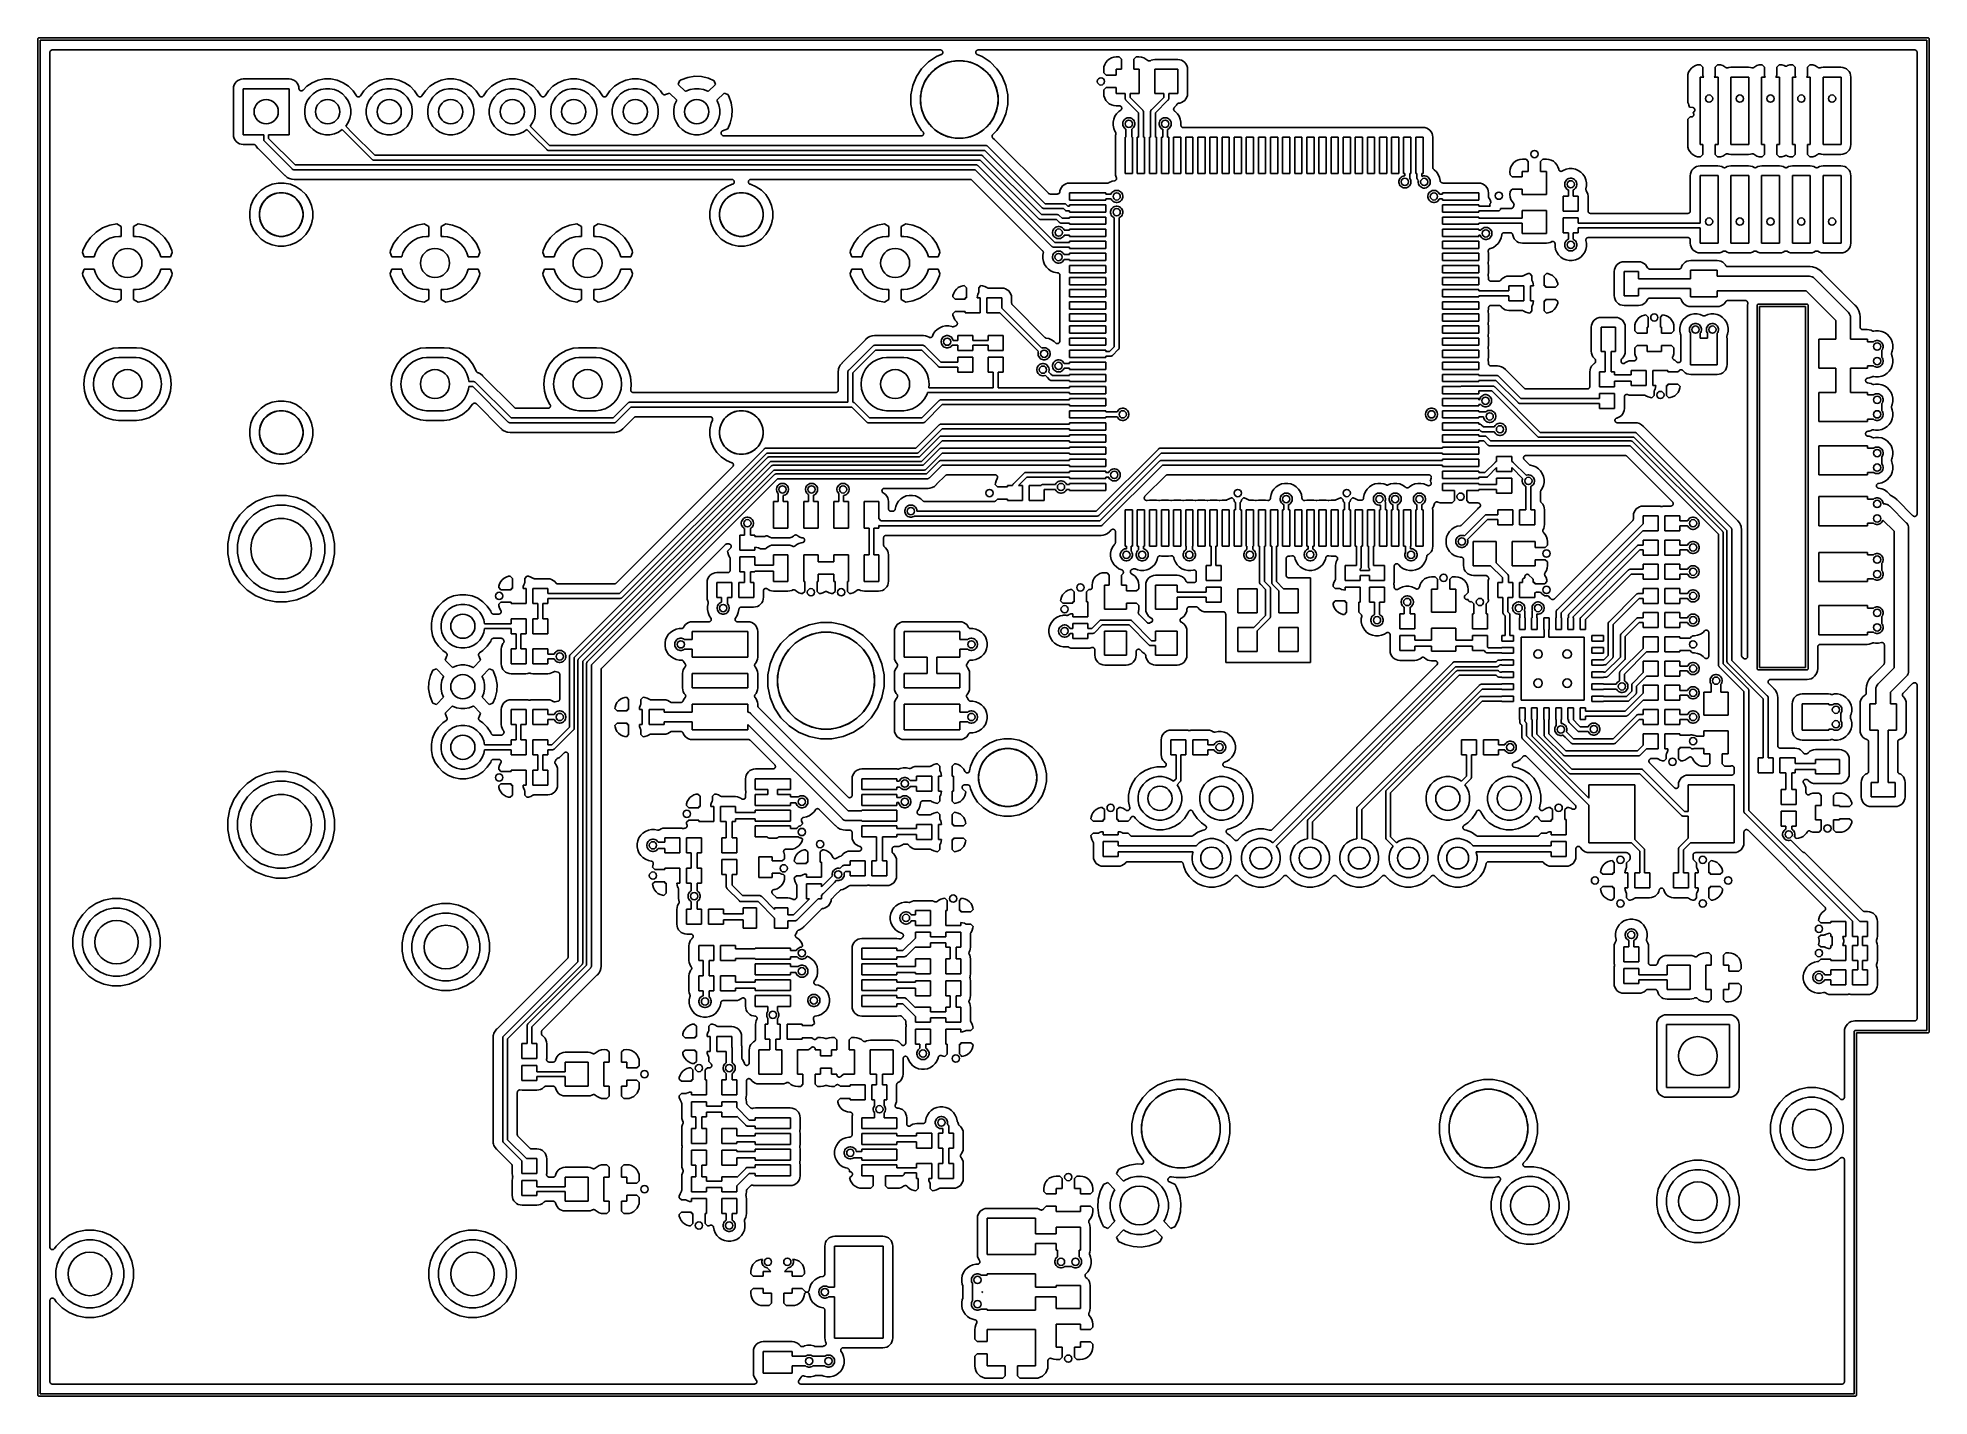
# Model space of a CAD drawing. Extents: x 4.8 to 7.88, y -6.14 to -3.94.
import ezdxf

# ---------------------------------------------------------------- set-up
doc = ezdxf.new("R2010")
doc.units = 0
doc.header["$MEASUREMENT"] = 0
doc.layers.add('BLACK', color=7, linetype='CONTINUOUS')

msp = doc.modelspace()

# ---------------------------------------------------------------- linework, layer by layer
at = {"layer": 'BLACK', "linetype": 'CONTINUOUS'}
for p, q in [((4.8015, -3.93591), (4.80175, -3.93561)), ((4.80175, -3.93561), (4.80205, -3.93536)), ((4.80205, -3.93536), (4.80239, -3.93518)), ((4.80239, -3.93518), (4.80276, -3.93507)), ((4.80276, -3.93507), (4.80305, -3.93504)), ((4.80305, -3.93504), (4.80315, -3.93503)), ((4.80315, -3.93503), (4.80325, -3.93504)), ((4.80325, -3.93504), (7.87392, -3.93504)), ((7.87392, -3.93504), (7.87402, -3.93503)), ((7.87402, -3.93503), (7.87411, -3.93504)), ((7.87411, -3.93504), (7.8744, -3.93507)), ((7.8744, -3.93507), (7.87477, -3.93518)), ((7.87477, -3.93518), (7.87511, -3.93536)), ((7.87511, -3.93536), (7.87541, -3.93561)), ((7.87541, -3.93561), (7.87566, -3.93591)), ((4.80117, -3.93701), (4.80121, -3.93662)), ((4.80118, -3.9371), (4.80117, -3.93701)), ((4.80118, -5.66919), (4.80118, -3.9371)), ((4.80121, -3.93662), (4.80132, -3.93625)), ((4.80132, -3.93625), (4.8015, -3.93591)), ((7.87205, -3.93898), (4.80512, -3.93898)), ((4.80512, -3.93898), (4.80512, -6.13976)), ((4.82087, -3.95861), (4.82091, -3.95824)), ((4.82087, -3.95863), (4.82087, -3.95861)), ((4.82087, -3.95864), (4.82087, -3.95863)), ((4.82087, -3.95863), (4.82087, -3.95863)), ((4.82087, -3.95866), (4.82087, -3.95864)), ((4.82087, -5.90157), (4.82087, -3.95866)), ((4.82091, -3.95824), (4.82095, -3.95787)), ((4.82095, -3.95784), (4.82106, -3.95749)), ((4.82095, -3.95786), (4.82095, -3.95784)), ((4.82095, -3.95787), (4.82095, -3.95786)), ((4.82106, -3.95749), (4.82117, -3.95714)), ((4.82117, -3.95714), (4.82118, -3.95712)), ((4.82118, -3.95711), (4.82136, -3.95679)), ((4.82118, -3.95712), (4.82118, -3.95711)), ((4.82136, -3.95679), (4.82154, -3.95646)), ((4.82154, -3.95646), (4.82155, -3.95645)), ((4.82155, -3.95644), (4.82179, -3.95615)), ((4.82155, -3.95645), (4.82155, -3.95644)), ((4.82179, -3.95615), (4.82203, -3.95587)), ((4.82203, -3.95587), (4.82204, -3.95586)), ((4.82204, -3.95586), (4.82205, -3.95585)), ((4.82205, -3.95585), (4.82234, -3.95562)), ((4.82234, -3.95562), (4.82262, -3.95538)), ((4.82262, -3.95538), (4.82264, -3.95538)), ((4.82264, -3.95538), (4.82265, -3.95537)), ((4.82265, -3.95537), (4.82297, -3.9552)), ((4.82297, -3.9552), (4.8233, -3.95502)), ((4.8233, -3.95502), (4.82332, -3.95502)), ((4.82332, -3.95502), (4.82333, -3.95501)), ((4.82333, -3.95501), (4.82368, -3.95491)), ((4.82368, -3.95491), (4.82404, -3.9548)), ((4.82404, -3.9548), (4.82405, -3.9548)), ((4.82405, -3.9548), (4.82407, -3.95479)), ((4.82407, -3.95479), (4.82444, -3.95476)), ((4.82444, -3.95476), (4.8248, -3.95472)), ((4.8248, -3.95472), (6.26851, -3.95472)), ((6.26192, -3.96565), (6.24902, -3.97427)), ((6.27001, -3.9623), (6.26192, -3.96565)), ((6.26851, -3.95472), (6.26856, -3.95472)), ((6.26856, -3.95472), (6.26856, -3.95472)), ((6.26856, -3.95472), (6.26856, -3.95472)), ((6.26856, -3.95472), (6.26856, -3.95472)), ((6.26856, -3.95472), (6.26894, -3.95477)), ((6.26894, -3.95477), (6.26932, -3.95481)), ((6.26932, -3.95481), (6.26933, -3.95481)), ((6.26933, -3.95481), (6.26933, -3.95481)), ((6.26933, -3.95481), (6.2697, -3.95493)), ((6.2697, -3.95493), (6.27005, -3.95504)), ((6.27002, -3.9623), (6.27001, -3.9623)), ((6.27001, -3.9623), (6.27001, -3.9623)), ((6.27035, -3.96212), (6.27002, -3.9623)), ((6.27005, -3.95504), (6.27006, -3.95504)), ((6.27006, -3.95504), (6.27006, -3.95504)), ((6.27006, -3.95504), (6.27041, -3.95523)), ((6.27069, -3.96194), (6.27035, -3.96212)), ((6.27041, -3.95523), (6.27073, -3.95541)), ((6.27099, -3.96169), (6.27069, -3.96194)), ((6.27069, -3.96194), (6.27069, -3.96194)), ((6.27069, -3.96194), (6.27069, -3.96194)), ((6.27073, -3.95541), (6.27073, -3.95541)), ((6.27073, -3.95541), (6.27073, -3.95541)), ((6.27073, -3.95541), (6.27103, -3.95566)), ((6.27128, -3.96145), (6.27099, -3.96169)), ((6.27103, -3.95566), (6.27132, -3.9559)), ((6.27129, -3.96145), (6.27128, -3.96145)), ((6.27153, -3.96116), (6.27129, -3.96145)), ((6.27129, -3.96145), (6.27129, -3.96145)), ((6.27132, -3.9559), (6.27132, -3.9559)), ((6.27132, -3.9559), (6.27132, -3.95591)), ((6.27132, -3.95591), (6.27155, -3.95619)), ((6.27177, -3.96086), (6.27153, -3.96116)), ((6.27155, -3.95619), (6.2718, -3.9565)), ((6.27178, -3.96086), (6.27177, -3.96086)), ((6.27196, -3.96053), (6.27178, -3.96086)), ((6.27178, -3.96086), (6.27178, -3.96086)), ((6.2718, -3.9565), (6.2718, -3.9565)), ((6.2718, -3.9565), (6.2718, -3.95651)), ((6.2718, -3.95651), (6.27197, -3.95683)), ((6.27214, -3.96019), (6.27196, -3.96053)), ((6.27197, -3.95683), (6.27216, -3.95718)), ((6.27225, -3.95982), (6.27214, -3.96018)), ((6.27214, -3.96018), (6.27214, -3.96018)), ((6.27214, -3.96018), (6.27214, -3.96019)), ((6.27216, -3.95718), (6.27216, -3.95718)), ((6.27216, -3.95718), (6.27216, -3.95719)), ((6.27216, -3.95719), (6.27227, -3.95755)), ((6.27237, -3.95945), (6.27225, -3.95982)), ((6.27227, -3.95755), (6.27238, -3.95792)), ((6.27241, -3.95907), (6.27237, -3.95945)), ((6.27237, -3.95945), (6.27237, -3.95945)), ((6.27237, -3.95945), (6.27237, -3.95945)), ((6.27238, -3.95792), (6.27238, -3.95792)), ((6.27238, -3.95792), (6.27238, -3.95792)), ((6.27238, -3.95792), (6.27241, -3.95829)), ((6.27241, -3.95829), (6.27245, -3.95868)), ((6.27245, -3.95869), (6.27241, -3.95907)), ((6.27245, -3.95868), (6.27245, -3.95869)), ((6.27245, -3.95869), (6.27245, -3.95869)), ((6.32598, -3.95863), (6.32602, -3.95825)), ((6.32601, -3.95901), (6.32598, -3.95863)), ((6.32598, -3.95863), (6.32598, -3.95863)), ((6.32598, -3.95863), (6.32598, -3.95863)), ((6.32605, -3.95939), (6.32601, -3.95901)), ((6.32602, -3.95825), (6.32606, -3.95787)), ((6.32605, -3.9594), (6.32605, -3.95939)), ((6.32616, -3.95977), (6.32605, -3.9594)), ((6.32605, -3.9594), (6.32605, -3.9594)), ((6.32606, -3.95786), (6.32617, -3.9575)), ((6.32606, -3.95787), (6.32606, -3.95786)), ((6.32606, -3.95787), (6.32606, -3.95787)), ((6.32626, -3.96013), (6.32616, -3.95977)), ((6.32617, -3.9575), (6.32629, -3.95714)), ((6.32626, -3.96014), (6.32626, -3.96013)), ((6.32626, -3.96013), (6.32626, -3.96013)), ((6.32644, -3.96047), (6.32626, -3.96014)), ((6.32629, -3.95713), (6.32647, -3.95679)), ((6.32629, -3.95714), (6.32629, -3.95713)), ((6.32629, -3.95713), (6.32629, -3.95713)), ((6.32662, -3.96081), (6.32644, -3.96047)), ((6.32647, -3.95679), (6.32665, -3.95646)), ((6.32662, -3.96082), (6.32662, -3.96081)), ((6.32662, -3.96081), (6.32662, -3.96081)), ((6.32685, -3.9611), (6.32662, -3.96082)), ((6.32665, -3.95646), (6.32666, -3.95645)), ((6.32665, -3.95646), (6.32665, -3.95646)), ((6.32666, -3.95645), (6.3269, -3.95616)), ((6.3271, -3.96141), (6.32685, -3.9611)), ((6.3269, -3.95616), (6.32714, -3.95587)), ((6.3271, -3.96142), (6.3271, -3.96141)), ((6.3271, -3.96141), (6.3271, -3.96141)), ((6.32738, -3.96165), (6.3271, -3.96142)), ((6.32714, -3.95587), (6.32715, -3.95586)), ((6.32714, -3.95587), (6.32714, -3.95587)), ((6.32715, -3.95586), (6.32744, -3.95562)), ((6.32769, -3.96191), (6.32738, -3.96165)), ((6.32744, -3.95562), (6.32774, -3.95538)), ((6.32802, -3.96209), (6.32769, -3.96191)), ((6.32769, -3.96191), (6.32769, -3.96191)), ((6.32769, -3.96191), (6.32769, -3.96191)), ((6.32774, -3.95538), (6.32807, -3.9552)), ((6.32774, -3.95538), (6.32774, -3.95538)), ((6.32774, -3.95538), (6.32774, -3.95538)), ((6.32836, -3.96228), (6.32802, -3.96209)), ((6.32807, -3.9552), (6.32841, -3.95502)), ((6.32841, -3.9623), (6.32836, -3.96228)), ((6.32836, -3.96228), (6.32836, -3.96228)), ((6.32836, -3.96228), (6.32836, -3.96228)), ((6.32836, -3.96228), (6.32836, -3.96228)), ((6.32841, -3.95502), (6.32842, -3.95502)), ((6.33651, -3.96565), (6.32841, -3.9623)), ((6.32842, -3.95502), (6.32877, -3.95491)), ((6.32842, -3.95502), (6.32842, -3.95502)), ((6.32877, -3.95491), (6.32915, -3.9548)), ((6.32915, -3.9548), (6.32915, -3.9548)), ((6.32915, -3.9548), (6.32916, -3.9548)), ((6.32916, -3.9548), (6.32953, -3.95476)), ((6.32953, -3.95476), (6.32992, -3.95472)), ((6.32992, -3.95472), (7.85236, -3.95472)), ((6.34941, -3.97427), (6.33651, -3.96565)), ((6.55021, -3.96651), (6.54644, -3.96765)), ((6.55429, -3.96611), (6.55021, -3.96651)), ((6.55913, -3.96619), (6.55429, -3.96611)), ((6.56283, -3.9699), (6.55913, -3.96619)), ((6.58654, -3.96619), (6.58283, -3.9699)), ((6.59138, -3.96611), (6.58654, -3.96619)), ((6.59546, -3.96651), (6.59138, -3.96611)), ((6.59923, -3.96765), (6.59546, -3.96651)), ((7.85236, -3.95472), (7.85239, -3.95472)), ((7.85239, -3.95472), (7.85239, -3.95472)), ((7.85239, -3.95472), (7.85239, -3.95472)), ((7.85239, -3.95472), (7.85242, -3.95472)), ((7.85242, -3.95472), (7.85278, -3.95477)), ((7.85278, -3.95477), (7.85315, -3.9548)), ((7.85315, -3.9548), (7.85317, -3.95481)), ((7.85317, -3.95481), (7.85318, -3.95481)), ((7.85318, -3.95481), (7.85353, -3.95492)), ((7.85353, -3.95492), (7.85389, -3.95503)), ((7.85389, -3.95503), (7.8539, -3.95504)), ((7.8539, -3.95504), (7.85391, -3.95504)), ((7.85391, -3.95504), (7.85424, -3.95522)), ((7.85424, -3.95522), (7.85456, -3.9554)), ((7.85456, -3.9554), (7.85457, -3.95541)), ((7.85457, -3.95541), (7.85459, -3.95541)), ((7.85459, -3.95541), (7.85487, -3.95565)), ((7.85487, -3.95565), (7.85516, -3.95589)), ((7.85516, -3.95589), (7.85516, -3.9559)), ((7.85516, -3.9559), (7.85518, -3.95591)), ((7.85518, -3.95591), (7.85541, -3.95619)), ((7.85541, -3.95619), (7.85564, -3.95648)), ((7.85564, -3.95648), (7.85565, -3.95649)), ((7.85565, -3.95649), (7.85566, -3.95651)), ((7.85566, -3.95651), (7.85583, -3.95683)), ((7.85583, -3.95683), (7.856, -3.95716)), ((7.856, -3.95716), (7.85601, -3.95717)), ((7.85601, -3.95717), (7.85601, -3.95719)), ((7.85601, -3.95719), (7.85612, -3.95754)), ((7.85612, -3.95754), (7.85622, -3.9579)), ((7.85622, -3.9579), (7.85623, -3.95791)), ((7.85623, -3.95791), (7.85623, -3.95792)), ((7.85623, -3.95792), (7.85626, -3.95829)), ((7.85626, -3.95829), (7.8563, -3.95866)), ((7.8563, -3.95866), (7.8563, -4.37114)), ((7.87205, -4.37018), (7.87205, -3.93898)), ((7.87566, -3.93591), (7.87584, -3.93625)), ((7.87584, -3.93625), (7.87596, -3.93662)), ((7.87596, -3.93662), (7.87599, -3.93701)), ((7.87599, -3.93701), (7.87598, -3.9371)), ((7.87598, -3.9371), (7.87598, -5.55108)), ((6.23805, -3.98524), (6.22943, -3.99814)), ((6.24902, -3.97427), (6.23805, -3.98524)), ((6.24339, -4.0056), (6.25028, -3.99528)), ((6.25028, -3.99528), (6.25906, -3.9865)), ((6.25906, -3.9865), (6.26937, -3.97961)), ((6.26937, -3.97961), (6.28084, -3.97486)), ((6.28084, -3.97486), (6.29301, -3.97244)), ((6.29301, -3.97244), (6.30542, -3.97244)), ((6.30542, -3.97244), (6.31759, -3.97486)), ((6.31759, -3.97486), (6.32905, -3.97961)), ((6.32905, -3.97961), (6.33937, -3.9865)), ((6.33937, -3.9865), (6.34814, -3.99528)), ((6.34814, -3.99528), (6.35504, -4.0056)), ((6.36037, -3.98524), (6.34941, -3.97427)), ((6.36249, -3.98841), (6.36037, -3.98524)), ((6.36899, -3.99814), (6.36249, -3.98841)), ((6.53442, -3.9823), (6.53402, -3.98638)), ((6.53402, -3.98638), (6.53411, -3.9922)), ((6.53411, -3.9922), (6.53781, -3.99591)), ((6.53557, -3.97853), (6.53442, -3.9823)), ((6.53742, -3.97506), (6.53557, -3.97853)), ((6.53992, -3.97201), (6.53742, -3.97506)), ((6.53781, -3.99591), (6.55413, -3.99591)), ((6.54297, -3.96951), (6.53992, -3.97201)), ((6.54644, -3.96765), (6.54297, -3.96951)), ((6.55413, -3.99591), (6.55413, -3.98622)), ((6.55413, -3.98622), (6.56283, -3.98622)), ((6.56283, -3.98622), (6.56283, -3.9699)), ((6.58283, -3.9699), (6.58283, -3.98622)), ((6.58283, -3.98622), (6.59154, -3.98622)), ((6.59154, -3.98622), (6.59154, -4.02559)), ((6.6027, -3.96951), (6.59923, -3.96765)), ((6.60551, -3.97182), (6.6027, -3.96951)), ((6.60582, -3.97202), (6.60551, -3.97182)), ((6.60612, -3.97223), (6.60582, -3.97202)), ((6.60613, -3.97223), (6.60612, -3.97223)), ((6.60615, -3.97224), (6.60613, -3.97223)), ((6.60649, -3.97239), (6.60615, -3.97224)), ((6.60683, -3.97253), (6.60649, -3.97239)), ((6.60684, -3.97253), (6.60683, -3.97253)), ((6.60686, -3.97254), (6.60684, -3.97253)), ((6.60722, -3.97261), (6.60686, -3.97254)), ((6.60758, -3.97269), (6.60722, -3.97261)), ((6.6076, -3.97269), (6.60758, -3.97269)), ((6.60761, -3.97269), (6.6076, -3.97269)), ((6.60797, -3.97269), (6.60761, -3.97269)), ((6.60835, -3.9727), (6.60797, -3.97269)), ((6.60836, -3.97269), (6.60835, -3.9727)), ((6.60838, -3.97269), (6.60836, -3.97269)), ((6.60874, -3.97262), (6.60838, -3.97269)), ((6.6091, -3.97256), (6.60874, -3.97262)), ((6.60912, -3.97255), (6.6091, -3.97256)), ((6.60913, -3.97255), (6.60912, -3.97255)), ((6.60947, -3.97241), (6.60913, -3.97255)), ((6.60982, -3.97227), (6.60947, -3.97241)), ((6.60984, -3.97226), (6.60982, -3.97227)), ((6.60985, -3.97226), (6.60984, -3.97226)), ((6.60986, -3.97225), (6.60985, -3.97225)), ((6.60985, -3.97225), (6.60985, -3.97226)), ((6.61107, -3.9716), (6.60986, -3.97225)), ((6.61404, -3.9707), (6.61107, -3.9716)), ((6.61732, -3.97038), (6.61404, -3.9707)), ((6.61713, -4.02559), (6.61713, -3.98622)), ((6.61713, -3.98622), (6.65453, -3.98622)), ((6.65433, -3.97038), (6.61732, -3.97038)), ((6.65761, -3.9707), (6.65433, -3.97038)), ((6.65453, -3.98622), (6.65453, -4.02559)), ((6.66058, -3.9716), (6.65761, -3.9707)), ((6.66332, -3.97306), (6.66058, -3.9716)), ((6.66572, -3.97503), (6.66332, -3.97306)), ((6.66768, -3.97743), (6.66572, -3.97503)), ((6.66915, -3.98016), (6.66768, -3.97743)), ((6.67005, -3.98313), (6.66915, -3.98016)), ((6.67037, -3.98641), (6.67005, -3.98313)), ((6.67037, -4.0254), (6.67037, -3.98641)), ((7.48383, -3.9949), (7.48343, -3.99901)), ((7.48498, -3.99113), (7.48383, -3.9949)), ((7.48683, -3.98765), (7.48498, -3.99113)), ((7.48933, -3.98461), (7.48683, -3.98765)), ((7.49238, -3.98211), (7.48933, -3.98461)), ((7.49585, -3.98025), (7.49238, -3.98211)), ((7.49962, -3.97911), (7.49585, -3.98025)), ((7.50365, -3.97871), (7.49962, -3.97911)), ((7.50436, -3.97874), (7.50365, -3.97871)), ((7.50811, -3.9825), (7.50436, -3.97874)), ((7.50811, -3.99577), (7.50811, -3.9825)), ((7.50811, -3.99579), (7.50811, -3.99577)), ((7.50811, -3.99582), (7.50811, -3.99579)), ((7.50815, -3.99618), (7.50811, -3.99582)), ((7.50819, -3.99653), (7.50815, -3.99618)), ((7.50819, -3.99656), (7.50819, -3.99653)), ((7.5082, -3.99659), (7.50819, -3.99656)), ((7.5083, -3.99693), (7.5082, -3.99659)), ((7.50841, -3.99727), (7.5083, -3.99693)), ((7.52792, -3.99696), (7.52783, -3.99728)), ((7.52802, -3.99665), (7.52792, -3.99696)), ((7.52803, -3.9966), (7.52802, -3.99665)), ((7.52804, -3.99655), (7.52803, -3.9966)), ((7.52807, -3.99621), (7.52804, -3.99655)), ((7.52811, -3.99588), (7.52807, -3.99621)), ((7.53186, -3.97874), (7.52811, -3.9825)), ((7.52811, -3.9825), (7.52811, -3.99583)), ((7.52811, -3.99583), (7.52811, -3.99588)), ((7.53257, -3.97871), (7.53186, -3.97874)), ((7.5366, -3.97911), (7.53257, -3.97871)), ((7.54037, -3.98025), (7.5366, -3.97911)), ((7.54384, -3.98211), (7.54037, -3.98025)), ((7.54506, -3.98311), (7.54384, -3.98211)), ((7.54536, -3.98331), (7.54506, -3.98311)), ((7.54566, -3.98352), (7.54536, -3.98331)), ((7.54568, -3.98352), (7.54566, -3.98352)), ((7.5457, -3.98353), (7.54568, -3.98352)), ((7.54604, -3.98368), (7.5457, -3.98353)), ((7.54637, -3.98382), (7.54604, -3.98368)), ((7.54639, -3.98382), (7.54637, -3.98382)), ((7.54641, -3.98383), (7.54639, -3.98382)), ((7.54676, -3.9839), (7.54641, -3.98383)), ((7.54712, -3.98398), (7.54676, -3.9839)), ((7.54714, -3.98398), (7.54712, -3.98398)), ((7.54716, -3.98398), (7.54714, -3.98398)), ((7.54752, -3.98398), (7.54716, -3.98398)), ((7.54789, -3.98399), (7.54752, -3.98398)), ((7.54791, -3.98398), (7.54789, -3.98399)), ((7.54793, -3.98398), (7.54791, -3.98398)), ((7.54829, -3.98391), (7.54793, -3.98398)), ((7.54865, -3.98385), (7.54829, -3.98391)), ((7.54868, -3.98384), (7.54865, -3.98385)), ((7.5487, -3.98383), (7.54868, -3.98384)), ((7.54868, -3.98384), (7.54868, -3.98384)), ((7.54868, -3.98384), (7.54868, -3.98384)), ((7.55046, -3.9833), (7.5487, -3.98383)), ((7.55374, -3.98298), (7.55046, -3.9833)), ((7.58248, -3.98298), (7.55374, -3.98298)), ((7.58576, -3.9833), (7.58248, -3.98298)), ((7.58752, -3.98383), (7.58576, -3.9833)), ((7.58788, -3.9839), (7.58752, -3.98383)), ((7.58824, -3.98398), (7.58788, -3.9839)), ((7.58826, -3.98398), (7.58824, -3.98398)), ((7.58827, -3.98398), (7.58826, -3.98398)), ((7.58864, -3.98398), (7.58827, -3.98398)), ((7.58901, -3.98399), (7.58864, -3.98398)), ((7.58902, -3.98398), (7.58901, -3.98399)), ((7.58904, -3.98398), (7.58902, -3.98398)), ((7.5894, -3.98391), (7.58904, -3.98398)), ((7.58976, -3.98385), (7.5894, -3.98391)), ((7.58978, -3.98384), (7.58976, -3.98385)), ((7.5898, -3.98383), (7.58978, -3.98384)), ((7.59013, -3.9837), (7.5898, -3.98383)), ((7.59047, -3.98356), (7.59013, -3.9837)), ((7.59049, -3.98355), (7.59047, -3.98356)), ((7.59051, -3.98354), (7.59049, -3.98355)), ((7.59081, -3.98334), (7.59051, -3.98354)), ((7.59112, -3.98314), (7.59081, -3.98334)), ((7.59115, -3.98312), (7.59112, -3.98314)), ((7.59116, -3.98311), (7.59115, -3.98312)), ((7.59115, -3.98312), (7.59115, -3.98312)), ((7.59115, -3.98312), (7.59115, -3.98312)), ((7.59238, -3.98211), (7.59116, -3.98311)), ((7.59585, -3.98025), (7.59238, -3.98211)), ((7.59962, -3.97911), (7.59585, -3.98025)), ((7.60365, -3.97871), (7.59962, -3.97911)), ((7.60436, -3.97874), (7.60365, -3.97871)), ((7.60811, -3.9825), (7.60436, -3.97874)), ((7.60811, -3.99577), (7.60811, -3.9825)), ((7.60811, -3.99579), (7.60811, -3.99577)), ((7.60811, -3.99582), (7.60811, -3.99579)), ((7.60815, -3.99618), (7.60811, -3.99582)), ((7.60819, -3.99653), (7.60815, -3.99618)), ((7.60819, -3.99656), (7.60819, -3.99653)), ((7.6082, -3.99659), (7.60819, -3.99656)), ((7.6083, -3.99693), (7.6082, -3.99659)), ((7.60841, -3.99727), (7.6083, -3.99693)), ((7.62792, -3.99696), (7.62783, -3.99728)), ((7.62802, -3.99665), (7.62792, -3.99696)), ((7.62803, -3.9966), (7.62802, -3.99665)), ((7.62804, -3.99655), (7.62803, -3.9966)), ((7.62807, -3.99621), (7.62804, -3.99655)), ((7.62811, -3.99588), (7.62807, -3.99621)), ((7.63186, -3.97874), (7.62811, -3.9825)), ((7.62811, -3.9825), (7.62811, -3.99583)), ((7.62811, -3.99583), (7.62811, -3.99588)), ((7.63257, -3.97871), (7.63186, -3.97874)), ((7.6366, -3.97911), (7.63257, -3.97871)), ((7.64037, -3.98025), (7.6366, -3.97911)), ((7.64125, -3.98073), (7.64037, -3.98025)), ((7.64159, -3.98087), (7.64125, -3.98073)), ((7.64193, -3.98101), (7.64159, -3.98087)), ((7.64195, -3.98101), (7.64193, -3.98101)), ((7.64196, -3.98102), (7.64195, -3.98101)), ((7.64232, -3.98109), (7.64196, -3.98102)), ((7.64268, -3.98117), (7.64232, -3.98109)), ((7.6427, -3.98117), (7.64268, -3.98117)), ((7.64272, -3.98117), (7.6427, -3.98117)), ((7.64308, -3.98117), (7.64272, -3.98117)), ((7.64345, -3.98118), (7.64308, -3.98117)), ((7.64347, -3.98117), (7.64345, -3.98118)), ((7.64349, -3.98117), (7.64347, -3.98117)), ((7.64384, -3.9811), (7.64349, -3.98117)), ((7.6442, -3.98104), (7.64384, -3.9811)), ((7.64422, -3.98103), (7.6442, -3.98104)), ((7.64424, -3.98102), (7.64422, -3.98103)), ((7.64458, -3.98089), (7.64424, -3.98102)), ((7.64492, -3.98075), (7.64458, -3.98089)), ((7.64495, -3.98073), (7.64492, -3.98075)), ((7.64497, -3.98073), (7.64495, -3.98073)), ((7.64495, -3.98073), (7.64495, -3.98073)), ((7.64495, -3.98073), (7.64495, -3.98073)), ((7.64585, -3.98025), (7.64497, -3.98073)), ((7.64962, -3.97911), (7.64585, -3.98025)), ((7.65365, -3.97871), (7.64962, -3.97911)), ((7.65436, -3.97874), (7.65365, -3.97871)), ((7.65811, -3.9825), (7.65436, -3.97874)), ((7.65811, -3.99577), (7.65811, -3.9825)), ((7.65811, -3.99579), (7.65811, -3.99577)), ((7.65811, -3.99582), (7.65811, -3.99579)), ((7.65815, -3.99618), (7.65811, -3.99582)), ((7.65819, -3.99653), (7.65815, -3.99618)), ((7.65819, -3.99656), (7.65819, -3.99653)), ((7.6582, -3.99659), (7.65819, -3.99656)), ((7.6583, -3.99693), (7.6582, -3.99659)), ((7.65841, -3.99727), (7.6583, -3.99693)), ((7.67792, -3.99696), (7.67783, -3.99728)), ((7.67802, -3.99665), (7.67792, -3.99696)), ((7.67803, -3.9966), (7.67802, -3.99665)), ((7.67804, -3.99655), (7.67803, -3.9966)), ((7.67807, -3.99621), (7.67804, -3.99655)), ((7.67811, -3.99588), (7.67807, -3.99621)), ((7.68186, -3.97874), (7.67811, -3.9825)), ((7.67811, -3.9825), (7.67811, -3.99583)), ((7.67811, -3.99583), (7.67811, -3.99588)), ((7.68257, -3.97871), (7.68186, -3.97874)), ((7.6866, -3.97911), (7.68257, -3.97871)), ((7.69037, -3.98025), (7.6866, -3.97911)), ((7.69384, -3.98211), (7.69037, -3.98025)), ((7.69506, -3.98311), (7.69384, -3.98211)), ((7.69536, -3.98331), (7.69506, -3.98311)), ((7.69566, -3.98352), (7.69536, -3.98331)), ((7.69568, -3.98352), (7.69566, -3.98352)), ((7.6957, -3.98353), (7.69568, -3.98352)), ((7.69604, -3.98368), (7.6957, -3.98353)), ((7.69637, -3.98382), (7.69604, -3.98368)), ((7.69639, -3.98382), (7.69637, -3.98382)), ((7.69641, -3.98383), (7.69639, -3.98382)), ((7.69676, -3.9839), (7.69641, -3.98383)), ((7.69712, -3.98398), (7.69676, -3.9839)), ((7.69714, -3.98398), (7.69712, -3.98398)), ((7.69716, -3.98398), (7.69714, -3.98398)), ((7.69752, -3.98398), (7.69716, -3.98398)), ((7.69789, -3.98399), (7.69752, -3.98398)), ((7.69791, -3.98398), (7.69789, -3.98399)), ((7.69793, -3.98398), (7.69791, -3.98398)), ((7.69829, -3.98391), (7.69793, -3.98398)), ((7.69865, -3.98385), (7.69829, -3.98391)), ((7.69868, -3.98384), (7.69865, -3.98385)), ((7.6987, -3.98383), (7.69868, -3.98384)), ((7.69868, -3.98384), (7.69868, -3.98384)), ((7.69868, -3.98384), (7.69868, -3.98384)), ((7.70046, -3.9833), (7.6987, -3.98383)), ((7.70374, -3.98298), (7.70046, -3.9833)), ((7.73248, -3.98298), (7.70374, -3.98298)), ((7.73576, -3.9833), (7.73248, -3.98298)), ((7.73873, -3.9842), (7.73576, -3.9833)), ((7.74147, -3.98566), (7.73873, -3.9842)), ((7.74387, -3.98763), (7.74147, -3.98566)), ((7.74583, -3.99003), (7.74387, -3.98763)), ((7.7473, -3.99276), (7.74583, -3.99003)), ((7.7482, -3.99573), (7.7473, -3.99276)), ((7.74852, -3.99901), (7.7482, -3.99573)), ((5.11952, -4.01463), (5.1192, -4.01791)), ((5.1192, -4.01791), (5.1192, -4.09233)), ((5.12042, -4.01166), (5.11952, -4.01463)), ((5.12188, -4.00893), (5.12042, -4.01166)), ((5.12385, -4.00653), (5.12188, -4.00893)), ((5.12625, -4.00456), (5.12385, -4.00653)), ((5.12898, -4.0031), (5.12625, -4.00456)), ((5.13195, -4.0022), (5.12898, -4.0031)), ((5.13523, -4.00187), (5.13195, -4.0022)), ((5.13504, -4.09252), (5.13504, -4.01772)), ((5.13504, -4.01772), (5.20984, -4.01772)), ((5.20965, -4.00187), (5.13523, -4.00187)), ((5.21293, -4.0022), (5.20965, -4.00187)), ((5.20984, -4.01772), (5.20984, -4.09252)), ((5.2159, -4.0031), (5.21293, -4.0022)), ((5.21863, -4.00456), (5.2159, -4.0031)), ((5.22103, -4.00653), (5.21863, -4.00456)), ((5.223, -4.00893), (5.22103, -4.00653)), ((5.22446, -4.01166), (5.223, -4.00893)), ((5.22536, -4.01463), (5.22446, -4.01166)), ((5.22566, -4.01764), (5.22536, -4.01463)), ((5.22569, -4.01782), (5.22566, -4.01764)), ((5.22571, -4.018), (5.22569, -4.01782)), ((5.22577, -4.01819), (5.22571, -4.018)), ((5.22581, -4.01839), (5.22577, -4.01819)), ((5.22588, -4.01856), (5.22581, -4.01839)), ((5.22593, -4.01874), (5.22588, -4.01856)), ((5.22603, -4.01891), (5.22593, -4.01874)), ((5.2261, -4.0191), (5.22603, -4.01891)), ((5.2262, -4.01925), (5.2261, -4.0191)), ((5.22629, -4.01942), (5.2262, -4.01925)), ((5.22642, -4.01957), (5.22629, -4.01942)), ((5.22653, -4.01974), (5.22642, -4.01957)), ((5.22666, -4.01987), (5.22653, -4.01974)), ((5.22677, -4.02001), (5.22666, -4.01987)), ((5.22693, -4.02014), (5.22677, -4.02001)), ((5.22707, -4.02028), (5.22693, -4.02014)), ((5.22722, -4.02039), (5.22707, -4.02028)), ((5.22736, -4.02051), (5.22722, -4.02039)), ((5.22754, -4.0206), (5.22736, -4.02051)), ((5.22771, -4.02071), (5.22754, -4.0206)), ((5.22788, -4.02079), (5.22771, -4.02071)), ((5.22804, -4.02087), (5.22788, -4.02079)), ((5.22823, -4.02093), (5.22804, -4.02087)), ((5.22841, -4.02101), (5.22823, -4.02093)), ((5.2286, -4.02105), (5.22841, -4.02101)), ((5.22877, -4.0211), (5.2286, -4.02105)), ((5.22897, -4.02112), (5.22877, -4.0211)), ((5.22917, -4.02117), (5.22897, -4.02112)), ((5.22935, -4.02117), (5.22917, -4.02117)), ((5.22954, -4.02119), (5.22935, -4.02117)), ((5.22973, -4.02117), (5.22954, -4.02119)), ((5.22994, -4.02117), (5.22973, -4.02117)), ((5.23012, -4.02114), (5.22994, -4.02117)), ((5.2303, -4.02112), (5.23012, -4.02114)), ((5.23049, -4.02106), (5.2303, -4.02112)), ((5.23069, -4.02103), (5.23049, -4.02106)), ((5.23086, -4.02096), (5.23069, -4.02103)), ((5.23104, -4.02091), (5.23086, -4.02096)), ((5.23122, -4.02081), (5.23104, -4.02091)), ((5.2314, -4.02074), (5.23122, -4.02081)), ((5.23156, -4.02064), (5.2314, -4.02074)), ((5.23172, -4.02055), (5.23156, -4.02064)), ((5.23188, -4.02043), (5.23172, -4.02055)), ((5.23205, -4.02032), (5.23188, -4.02043)), ((5.23218, -4.02019), (5.23205, -4.02032)), ((5.23232, -4.02007), (5.23218, -4.02019)), ((5.23236, -4.02003), (5.23232, -4.02007)), ((5.23856, -4.01383), (5.23236, -4.02003)), ((5.24727, -4.00802), (5.23856, -4.01383)), ((5.24339, -4.03128), (5.2486, -4.02607)), ((5.25694, -4.00401), (5.24727, -4.00802)), ((5.2486, -4.02607), (5.25472, -4.02197)), ((5.25472, -4.02197), (5.26153, -4.01915)), ((5.26721, -4.00197), (5.25694, -4.00401)), ((5.26153, -4.01915), (5.26876, -4.01772)), ((5.27768, -4.00197), (5.26721, -4.00197)), ((5.26876, -4.01772), (5.27612, -4.01772)), ((5.27612, -4.01772), (5.28335, -4.01915)), ((5.28794, -4.00401), (5.27768, -4.00197)), ((5.28335, -4.01915), (5.29016, -4.02197)), ((5.29762, -4.00802), (5.28794, -4.00401)), ((5.29016, -4.02197), (5.29628, -4.02607)), ((5.29628, -4.02607), (5.30149, -4.03128)), ((5.30632, -4.01383), (5.29762, -4.00802)), ((5.31372, -4.02124), (5.30632, -4.01383)), ((5.31917, -4.02938), (5.31372, -4.02124)), ((5.33116, -4.02124), (5.32571, -4.02938)), ((5.33856, -4.01383), (5.33116, -4.02124)), ((5.34727, -4.00802), (5.33856, -4.01383)), ((5.34339, -4.03128), (5.3486, -4.02607)), ((5.35694, -4.00401), (5.34727, -4.00802)), ((5.3486, -4.02607), (5.35472, -4.02197)), ((5.35472, -4.02197), (5.36153, -4.01915)), ((5.36721, -4.00197), (5.35694, -4.00401)), ((5.36153, -4.01915), (5.36876, -4.01772)), ((5.37768, -4.00197), (5.36721, -4.00197)), ((5.36876, -4.01772), (5.37612, -4.01772)), ((5.37612, -4.01772), (5.38335, -4.01915)), ((5.38794, -4.00401), (5.37768, -4.00197)), ((5.38335, -4.01915), (5.39016, -4.02197)), ((5.39762, -4.00802), (5.38794, -4.00401)), ((5.39016, -4.02197), (5.39628, -4.02607)), ((5.39628, -4.02607), (5.40149, -4.03128)), ((5.40632, -4.01383), (5.39762, -4.00802)), ((5.41372, -4.02124), (5.40632, -4.01383)), ((5.41917, -4.02938), (5.41372, -4.02124)), ((5.43116, -4.02124), (5.42571, -4.02938)), ((5.43856, -4.01383), (5.43116, -4.02124)), ((5.44727, -4.00802), (5.43856, -4.01383)), ((5.44339, -4.03128), (5.4486, -4.02607)), ((5.45694, -4.00401), (5.44727, -4.00802)), ((5.4486, -4.02607), (5.45472, -4.02197)), ((5.45472, -4.02197), (5.46153, -4.01915)), ((5.46721, -4.00197), (5.45694, -4.00401)), ((5.46153, -4.01915), (5.46876, -4.01772)), ((5.47768, -4.00197), (5.46721, -4.00197)), ((5.46876, -4.01772), (5.47612, -4.01772)), ((5.47612, -4.01772), (5.48335, -4.01915)), ((5.48794, -4.00401), (5.47768, -4.00197)), ((5.48335, -4.01915), (5.49016, -4.02197)), ((5.49762, -4.00802), (5.48794, -4.00401)), ((5.49016, -4.02197), (5.49628, -4.02607)), ((5.49628, -4.02607), (5.50149, -4.03128)), ((5.50632, -4.01383), (5.49762, -4.00802)), ((5.51372, -4.02124), (5.50632, -4.01383)), ((5.51917, -4.02938), (5.51372, -4.02124)), ((5.53116, -4.02124), (5.52571, -4.02938)), ((5.53856, -4.01383), (5.53116, -4.02124)), ((5.54727, -4.00802), (5.53856, -4.01383)), ((5.54339, -4.03128), (5.5486, -4.02607)), ((5.55694, -4.00401), (5.54727, -4.00802)), ((5.5486, -4.02607), (5.55472, -4.02197)), ((5.55472, -4.02197), (5.56153, -4.01915)), ((5.56721, -4.00197), (5.55694, -4.00401)), ((5.56153, -4.01915), (5.56876, -4.01772)), ((5.57768, -4.00197), (5.56721, -4.00197)), ((5.56876, -4.01772), (5.57612, -4.01772)), ((5.57612, -4.01772), (5.58335, -4.01915)), ((5.58794, -4.00401), (5.57768, -4.00197)), ((5.58335, -4.01915), (5.59016, -4.02197)), ((5.59762, -4.00802), (5.58794, -4.00401)), ((5.59016, -4.02197), (5.59628, -4.02607)), ((5.59628, -4.02607), (5.60149, -4.03128)), ((5.60632, -4.01383), (5.59762, -4.00802)), ((5.61372, -4.02124), (5.60632, -4.01383)), ((5.61917, -4.02938), (5.61372, -4.02124)), ((5.63116, -4.02124), (5.62571, -4.02938)), ((5.63856, -4.01383), (5.63116, -4.02124)), ((5.64727, -4.00802), (5.63856, -4.01383)), ((5.64339, -4.03128), (5.6486, -4.02607)), ((5.65694, -4.00401), (5.64727, -4.00802)), ((5.6486, -4.02607), (5.65472, -4.02197)), ((5.65472, -4.02197), (5.66153, -4.01915)), ((5.66721, -4.00197), (5.65694, -4.00401)), ((5.66153, -4.01915), (5.66876, -4.01772)), ((5.67768, -4.00197), (5.66721, -4.00197)), ((5.66876, -4.01772), (5.67612, -4.01772)), ((5.67612, -4.01772), (5.68335, -4.01915)), ((5.68794, -4.00401), (5.67768, -4.00197)), ((5.68335, -4.01915), (5.69016, -4.02197)), ((5.69762, -4.00802), (5.68794, -4.00401)), ((5.69016, -4.02197), (5.69628, -4.02607)), ((5.69628, -4.02607), (5.70149, -4.03128)), ((5.70632, -4.01383), (5.69762, -4.00802)), ((5.71373, -4.02124), (5.70632, -4.01383)), ((5.71917, -4.02938), (5.71373, -4.02124)), ((5.73116, -4.02124), (5.72571, -4.02938)), ((5.73856, -4.01383), (5.73116, -4.02124)), ((5.74727, -4.00802), (5.73856, -4.01383)), ((5.74339, -4.03128), (5.7486, -4.02607)), ((5.75694, -4.00401), (5.74727, -4.00802)), ((5.7486, -4.02607), (5.75472, -4.02197)), ((5.75472, -4.02197), (5.76153, -4.01915)), ((5.76721, -4.00197), (5.75694, -4.00401)), ((5.76153, -4.01915), (5.76876, -4.01772)), ((5.77768, -4.00197), (5.76721, -4.00197)), ((5.76876, -4.01772), (5.77612, -4.01772)), ((5.77612, -4.01772), (5.78335, -4.01915)), ((5.78794, -4.00401), (5.77768, -4.00197)), ((5.78335, -4.01915), (5.79016, -4.02197)), ((5.79762, -4.00802), (5.78794, -4.00401)), ((5.79016, -4.02197), (5.79628, -4.02607)), ((5.79628, -4.02607), (5.80149, -4.03128)), ((5.80632, -4.01383), (5.79762, -4.00802)), ((5.80698, -4.0145), (5.80632, -4.01383)), ((5.80699, -4.0145), (5.80698, -4.0145)), ((5.81372, -4.02124), (5.80699, -4.0145)), ((5.81681, -4.02585), (5.81372, -4.02124)), ((5.817, -4.02608), (5.81681, -4.02585)), ((5.81718, -4.02633), (5.817, -4.02608)), ((5.81724, -4.02638), (5.81718, -4.02633)), ((5.81729, -4.02644), (5.81724, -4.02638)), ((5.81753, -4.02664), (5.81729, -4.02644)), ((5.81776, -4.02684), (5.81753, -4.02664)), ((5.81782, -4.02688), (5.81776, -4.02684)), ((5.81789, -4.02693), (5.81782, -4.02688)), ((5.81816, -4.02707), (5.81789, -4.02693)), ((5.81842, -4.02723), (5.81816, -4.02707)), ((5.81849, -4.02726), (5.81842, -4.02723)), ((5.81856, -4.02729), (5.81849, -4.02726)), ((5.81885, -4.02738), (5.81856, -4.02729)), ((5.81914, -4.02748), (5.81885, -4.02738)), ((5.81922, -4.0275), (5.81914, -4.02748)), ((5.8193, -4.02752), (5.81922, -4.0275)), ((5.8196, -4.02755), (5.8193, -4.02752)), ((5.8199, -4.02759), (5.8196, -4.02755)), ((5.81998, -4.02759), (5.8199, -4.02759)), ((5.82006, -4.0276), (5.81998, -4.02759)), ((5.82037, -4.02757), (5.82006, -4.0276)), ((5.82067, -4.02755), (5.82037, -4.02757)), ((5.82075, -4.02753), (5.82067, -4.02755)), ((5.82083, -4.02753), (5.82075, -4.02753)), ((5.82112, -4.02744), (5.82083, -4.02753)), ((5.82141, -4.02736), (5.82112, -4.02744)), ((5.82147, -4.02734), (5.82141, -4.02736)), ((5.82805, -4.02487), (5.82147, -4.02734)), ((5.83981, -4.03663), (5.82805, -4.02487)), ((5.84446, -4.00471), (5.84219, -4.01073)), ((5.84219, -4.01073), (5.85395, -4.02249)), ((5.84714, -4.00327), (5.84446, -4.00471)), ((5.85786, -3.99931), (5.84714, -4.00327)), ((5.85395, -4.02249), (5.85472, -4.02197)), ((5.85472, -4.02197), (5.86153, -4.01915)), ((5.86902, -3.99754), (5.85786, -3.99931)), ((5.86153, -4.01915), (5.86876, -4.01772)), ((5.86876, -4.01772), (5.87612, -4.01772)), ((5.88032, -3.99798), (5.86902, -3.99754)), ((5.87612, -4.01772), (5.88335, -4.01915)), ((5.89132, -4.00062), (5.88032, -3.99798)), ((5.88335, -4.01915), (5.89016, -4.02197)), ((5.89016, -4.02197), (5.89093, -4.02249)), ((5.89093, -4.02249), (5.90269, -4.01073)), ((5.90047, -4.00483), (5.89132, -4.00062)), ((5.90269, -4.01073), (5.90047, -4.00483)), ((5.91683, -4.02487), (5.90507, -4.03663)), ((5.92285, -4.02713), (5.91683, -4.02487)), ((5.92429, -4.02982), (5.92285, -4.02713)), ((6.2235, -4.01247), (6.22047, -4.02768)), ((6.22047, -4.02768), (6.22047, -4.04319)), ((6.22943, -3.99814), (6.2235, -4.01247)), ((6.23622, -4.02923), (6.23864, -4.01706)), ((6.23864, -4.01706), (6.24339, -4.0056)), ((6.35504, -4.0056), (6.35978, -4.01706)), ((6.35978, -4.01706), (6.3622, -4.02923)), ((6.37493, -4.01247), (6.36899, -3.99814)), ((6.37795, -4.02768), (6.37493, -4.01247)), ((6.37795, -4.04319), (6.37795, -4.02768)), ((6.53411, -4.01961), (6.53402, -4.02543)), ((6.53402, -4.02543), (6.53442, -4.02951)), ((6.53781, -4.01591), (6.53411, -4.01961)), ((6.55413, -4.01591), (6.53781, -4.01591)), ((6.55413, -4.02559), (6.55413, -4.01591)), ((6.5689, -4.02559), (6.55413, -4.02559)), ((6.5689, -4.03327), (6.5689, -4.02559)), ((6.59154, -4.02559), (6.57677, -4.02559)), ((6.57677, -4.02559), (6.57677, -4.03183)), ((6.63189, -4.02559), (6.61713, -4.02559)), ((6.63189, -4.03183), (6.63189, -4.02559)), ((6.65453, -4.02559), (6.63976, -4.02559)), ((6.63976, -4.02559), (6.63976, -4.03327)), ((6.67005, -4.02868), (6.67037, -4.0254)), ((7.48343, -3.99901), (7.48351, -4.03061)), ((7.50354, -4.10866), (7.50354, -3.99882)), ((7.50354, -3.99882), (7.50959, -3.99882)), ((7.50842, -3.99729), (7.50841, -3.99727)), ((7.50843, -3.99732), (7.50842, -3.99729)), ((7.5086, -3.99763), (7.50843, -3.99732)), ((7.50877, -3.99795), (7.5086, -3.99763)), ((7.50879, -3.99797), (7.50877, -3.99795)), ((7.5088, -3.99799), (7.50879, -3.99797)), ((7.50903, -3.99827), (7.5088, -3.99799)), ((7.50925, -3.99854), (7.50903, -3.99827)), ((7.50927, -3.99856), (7.50925, -3.99854)), ((7.50929, -3.99858), (7.50927, -3.99856)), ((7.50957, -3.9988), (7.50929, -3.99858)), ((7.50959, -3.99882), (7.50957, -3.9988)), ((7.52693, -3.99864), (7.52671, -3.99882)), ((7.52671, -3.99882), (7.53268, -3.99882)), ((7.52696, -3.9986), (7.52693, -3.99864)), ((7.527, -3.99857), (7.52696, -3.9986)), ((7.52721, -3.99831), (7.527, -3.99857)), ((7.52742, -3.99805), (7.52721, -3.99831)), ((7.52745, -3.99801), (7.52742, -3.99805)), ((7.52748, -3.99797), (7.52745, -3.99801)), ((7.52763, -3.99767), (7.52748, -3.99797)), ((7.52779, -3.99738), (7.52763, -3.99767)), ((7.52781, -3.99733), (7.52779, -3.99738)), ((7.52783, -3.99728), (7.52781, -3.99733)), ((7.53268, -3.99882), (7.53268, -4.10866)), ((7.55354, -4.10866), (7.55354, -3.99882)), ((7.55354, -3.99882), (7.58268, -3.99882)), ((7.58268, -3.99882), (7.58268, -4.10866)), ((7.60354, -4.10866), (7.60354, -3.99882)), ((7.60354, -3.99882), (7.60959, -3.99882)), ((7.60842, -3.99729), (7.60841, -3.99727)), ((7.60843, -3.99732), (7.60842, -3.99729)), ((7.6086, -3.99763), (7.60843, -3.99732)), ((7.60877, -3.99795), (7.6086, -3.99763)), ((7.60879, -3.99797), (7.60877, -3.99795)), ((7.6088, -3.99799), (7.60879, -3.99797)), ((7.60903, -3.99827), (7.6088, -3.99799)), ((7.60925, -3.99854), (7.60903, -3.99827)), ((7.60927, -3.99856), (7.60925, -3.99854)), ((7.60929, -3.99858), (7.60927, -3.99856)), ((7.60957, -3.9988), (7.60929, -3.99858)), ((7.60959, -3.99882), (7.60957, -3.9988)), ((7.62693, -3.99864), (7.62671, -3.99882)), ((7.62671, -3.99882), (7.63268, -3.99882)), ((7.62696, -3.9986), (7.62693, -3.99864)), ((7.627, -3.99857), (7.62696, -3.9986)), ((7.62721, -3.99831), (7.627, -3.99857)), ((7.62742, -3.99805), (7.62721, -3.99831)), ((7.62745, -3.99801), (7.62742, -3.99805)), ((7.62748, -3.99797), (7.62745, -3.99801)), ((7.62763, -3.99767), (7.62748, -3.99797)), ((7.62779, -3.99738), (7.62763, -3.99767)), ((7.62781, -3.99733), (7.62779, -3.99738)), ((7.62783, -3.99728), (7.62781, -3.99733)), ((7.63268, -3.99882), (7.63268, -4.10866)), ((7.65354, -4.10866), (7.65354, -3.99882)), ((7.65354, -3.99882), (7.65959, -3.99882)), ((7.65842, -3.99729), (7.65841, -3.99727)), ((7.65843, -3.99732), (7.65842, -3.99729)), ((7.6586, -3.99763), (7.65843, -3.99732)), ((7.65877, -3.99795), (7.6586, -3.99763)), ((7.65879, -3.99797), (7.65877, -3.99795)), ((7.6588, -3.99799), (7.65879, -3.99797)), ((7.65903, -3.99827), (7.6588, -3.99799)), ((7.65925, -3.99854), (7.65903, -3.99827)), ((7.65927, -3.99856), (7.65925, -3.99854)), ((7.65929, -3.99858), (7.65927, -3.99856)), ((7.65957, -3.9988), (7.65929, -3.99858)), ((7.65959, -3.99882), (7.65957, -3.9988)), ((7.67693, -3.99864), (7.67671, -3.99882)), ((7.67671, -3.99882), (7.68268, -3.99882)), ((7.67696, -3.9986), (7.67693, -3.99864)), ((7.677, -3.99857), (7.67696, -3.9986)), ((7.67721, -3.99831), (7.677, -3.99857)), ((7.67742, -3.99805), (7.67721, -3.99831)), ((7.67745, -3.99801), (7.67742, -3.99805)), ((7.67748, -3.99797), (7.67745, -3.99801)), ((7.67763, -3.99767), (7.67748, -3.99797)), ((7.67779, -3.99738), (7.67763, -3.99767)), ((7.67781, -3.99733), (7.67779, -3.99738)), ((7.67783, -3.99728), (7.67781, -3.99733)), ((7.68268, -3.99882), (7.68268, -4.10866)), ((7.70354, -4.10866), (7.70354, -3.99882)), ((7.70354, -3.99882), (7.73268, -3.99882)), ((7.73268, -3.99882), (7.73268, -4.10866)), ((7.74852, -4.10847), (7.74852, -3.99901)), ((5.23504, -4.05143), (5.23648, -4.04421)), ((5.23504, -4.0588), (5.23504, -4.05143)), ((5.23648, -4.04421), (5.2393, -4.0374)), ((5.2393, -4.0374), (5.24339, -4.03128)), ((5.30149, -4.03128), (5.30559, -4.0374)), ((5.30559, -4.0374), (5.30841, -4.04421)), ((5.30841, -4.04421), (5.30984, -4.05143)), ((5.30984, -4.05143), (5.30984, -4.0588)), ((5.3194, -4.02967), (5.31917, -4.02938)), ((5.31964, -4.02996), (5.3194, -4.02967)), ((5.31965, -4.02997), (5.31964, -4.02996)), ((5.31965, -4.02998), (5.31965, -4.02997)), ((5.31994, -4.03021), (5.31965, -4.02998)), ((5.32023, -4.03045), (5.31994, -4.03021)), ((5.32024, -4.03046), (5.32023, -4.03045)), ((5.32025, -4.03046), (5.32024, -4.03046)), ((5.32057, -4.03064), (5.32025, -4.03046)), ((5.32091, -4.03082), (5.32057, -4.03064)), ((5.32092, -4.03082), (5.32091, -4.03082)), ((5.32092, -4.03083), (5.32092, -4.03082)), ((5.32128, -4.03094), (5.32092, -4.03083)), ((5.32164, -4.03105), (5.32128, -4.03094)), ((5.32165, -4.03105), (5.32164, -4.03105)), ((5.32166, -4.03105), (5.32165, -4.03105)), ((5.32203, -4.03109), (5.32166, -4.03105)), ((5.3224, -4.03113), (5.32203, -4.03109)), ((5.32241, -4.03113), (5.3224, -4.03113)), ((5.32242, -4.03113), (5.32241, -4.03113)), ((5.3228, -4.0311), (5.32242, -4.03113)), ((5.32317, -4.03106), (5.3228, -4.0311)), ((5.32318, -4.03106), (5.32317, -4.03106)), ((5.32319, -4.03106), (5.32318, -4.03106)), ((5.32355, -4.03095), (5.32319, -4.03106)), ((5.32391, -4.03085), (5.32355, -4.03095)), ((5.32392, -4.03084), (5.32391, -4.03085)), ((5.32393, -4.03084), (5.32392, -4.03084)), ((5.32425, -4.03067), (5.32393, -4.03084)), ((5.32459, -4.0305), (5.32425, -4.03067)), ((5.3246, -4.03049), (5.32459, -4.0305)), ((5.32461, -4.03048), (5.3246, -4.03049)), ((5.32489, -4.03025), (5.32461, -4.03048)), ((5.32519, -4.03002), (5.32489, -4.03025)), ((5.3252, -4.03), (5.32519, -4.03001)), ((5.32519, -4.03001), (5.32519, -4.03002)), ((5.32544, -4.02971), (5.3252, -4.03)), ((5.32568, -4.02943), (5.32544, -4.02971)), ((5.32569, -4.02941), (5.32568, -4.02943)), ((5.3257, -4.02941), (5.32569, -4.02941)), ((5.32571, -4.02938), (5.3257, -4.02941)), ((5.3257, -4.02941), (5.3257, -4.02941)), ((5.33504, -4.05143), (5.33648, -4.04421)), ((5.33504, -4.0588), (5.33504, -4.05143)), ((5.33648, -4.04421), (5.3393, -4.0374)), ((5.3393, -4.0374), (5.34339, -4.03128)), ((5.40149, -4.03128), (5.40559, -4.0374)), ((5.40559, -4.0374), (5.40841, -4.04421)), ((5.40841, -4.04421), (5.40984, -4.05143)), ((5.40984, -4.05143), (5.40984, -4.0588)), ((5.4194, -4.02967), (5.41917, -4.02938)), ((5.41964, -4.02996), (5.4194, -4.02967)), ((5.41965, -4.02997), (5.41964, -4.02996)), ((5.41965, -4.02998), (5.41965, -4.02997)), ((5.41994, -4.03021), (5.41965, -4.02998)), ((5.42023, -4.03045), (5.41994, -4.03021)), ((5.42024, -4.03046), (5.42023, -4.03045)), ((5.42025, -4.03046), (5.42024, -4.03046)), ((5.42057, -4.03064), (5.42025, -4.03046)), ((5.42091, -4.03082), (5.42057, -4.03064)), ((5.42092, -4.03082), (5.42091, -4.03082)), ((5.42092, -4.03083), (5.42092, -4.03082)), ((5.42128, -4.03094), (5.42092, -4.03083)), ((5.42164, -4.03105), (5.42128, -4.03094)), ((5.42165, -4.03105), (5.42164, -4.03105)), ((5.42166, -4.03105), (5.42165, -4.03105)), ((5.42203, -4.03109), (5.42166, -4.03105)), ((5.4224, -4.03113), (5.42203, -4.03109)), ((5.42241, -4.03113), (5.4224, -4.03113)), ((5.42242, -4.03113), (5.42241, -4.03113)), ((5.4228, -4.0311), (5.42242, -4.03113)), ((5.42317, -4.03106), (5.4228, -4.0311)), ((5.42318, -4.03106), (5.42317, -4.03106)), ((5.42319, -4.03106), (5.42318, -4.03106)), ((5.42355, -4.03095), (5.42319, -4.03106)), ((5.42391, -4.03085), (5.42355, -4.03095)), ((5.42392, -4.03084), (5.42391, -4.03085)), ((5.42393, -4.03084), (5.42392, -4.03084)), ((5.42425, -4.03067), (5.42393, -4.03084)), ((5.42459, -4.0305), (5.42425, -4.03067)), ((5.4246, -4.03049), (5.42459, -4.0305)), ((5.42461, -4.03048), (5.4246, -4.03049)), ((5.42489, -4.03025), (5.42461, -4.03048)), ((5.42519, -4.03002), (5.42489, -4.03025)), ((5.4252, -4.03), (5.42519, -4.03001)), ((5.42519, -4.03001), (5.42519, -4.03002)), ((5.42544, -4.02971), (5.4252, -4.03)), ((5.42568, -4.02943), (5.42544, -4.02971)), ((5.42569, -4.02941), (5.42568, -4.02943)), ((5.4257, -4.02941), (5.42569, -4.02941)), ((5.42571, -4.02938), (5.4257, -4.02941)), ((5.4257, -4.02941), (5.4257, -4.02941)), ((5.43504, -4.05143), (5.43648, -4.04421)), ((5.43504, -4.0588), (5.43504, -4.05143)), ((5.43648, -4.04421), (5.4393, -4.0374)), ((5.4393, -4.0374), (5.44339, -4.03128)), ((5.50149, -4.03128), (5.50559, -4.0374)), ((5.50559, -4.0374), (5.50841, -4.04421)), ((5.50841, -4.04421), (5.50984, -4.05143)), ((5.50984, -4.05143), (5.50984, -4.0588)), ((5.5194, -4.02967), (5.51917, -4.02938)), ((5.51964, -4.02996), (5.5194, -4.02967)), ((5.51965, -4.02997), (5.51964, -4.02996)), ((5.51965, -4.02998), (5.51965, -4.02997)), ((5.51994, -4.03021), (5.51965, -4.02998)), ((5.52023, -4.03045), (5.51994, -4.03021)), ((5.52024, -4.03046), (5.52023, -4.03045)), ((5.52025, -4.03046), (5.52024, -4.03046)), ((5.52057, -4.03064), (5.52025, -4.03046)), ((5.52091, -4.03082), (5.52057, -4.03064)), ((5.52092, -4.03082), (5.52091, -4.03082)), ((5.52092, -4.03083), (5.52092, -4.03082)), ((5.52128, -4.03094), (5.52092, -4.03083)), ((5.52164, -4.03105), (5.52128, -4.03094)), ((5.52165, -4.03105), (5.52164, -4.03105)), ((5.52166, -4.03105), (5.52165, -4.03105)), ((5.52203, -4.03109), (5.52166, -4.03105)), ((5.5224, -4.03113), (5.52203, -4.03109)), ((5.52241, -4.03113), (5.5224, -4.03113)), ((5.52242, -4.03113), (5.52241, -4.03113)), ((5.5228, -4.0311), (5.52242, -4.03113)), ((5.52317, -4.03106), (5.5228, -4.0311)), ((5.52318, -4.03106), (5.52317, -4.03106)), ((5.52319, -4.03106), (5.52318, -4.03106)), ((5.52355, -4.03095), (5.52319, -4.03106)), ((5.52391, -4.03085), (5.52355, -4.03095)), ((5.52392, -4.03084), (5.52391, -4.03085)), ((5.52393, -4.03084), (5.52392, -4.03084)), ((5.52425, -4.03067), (5.52393, -4.03084)), ((5.52459, -4.0305), (5.52425, -4.03067)), ((5.5246, -4.03049), (5.52459, -4.0305)), ((5.52461, -4.03048), (5.5246, -4.03049)), ((5.52489, -4.03025), (5.52461, -4.03048)), ((5.52519, -4.03002), (5.52489, -4.03025)), ((5.5252, -4.03), (5.52519, -4.03001)), ((5.52519, -4.03001), (5.52519, -4.03002)), ((5.52544, -4.02971), (5.5252, -4.03)), ((5.52568, -4.02943), (5.52544, -4.02971)), ((5.52569, -4.02941), (5.52568, -4.02943)), ((5.5257, -4.02941), (5.52569, -4.02941)), ((5.52571, -4.02938), (5.5257, -4.02941)), ((5.5257, -4.02941), (5.5257, -4.02941)), ((5.53504, -4.05143), (5.53648, -4.04421)), ((5.53504, -4.0588), (5.53504, -4.05143)), ((5.53648, -4.04421), (5.5393, -4.0374)), ((5.5393, -4.0374), (5.54339, -4.03128)), ((5.60149, -4.03128), (5.60559, -4.0374)), ((5.60559, -4.0374), (5.60841, -4.04421)), ((5.60841, -4.04421), (5.60984, -4.05143)), ((5.60984, -4.05143), (5.60984, -4.0588)), ((5.6194, -4.02967), (5.61917, -4.02938)), ((5.61964, -4.02996), (5.6194, -4.02967)), ((5.61965, -4.02997), (5.61964, -4.02996)), ((5.61965, -4.02998), (5.61965, -4.02997)), ((5.61994, -4.03021), (5.61965, -4.02998)), ((5.62023, -4.03045), (5.61994, -4.03021)), ((5.62024, -4.03046), (5.62023, -4.03045)), ((5.62025, -4.03046), (5.62024, -4.03046)), ((5.62057, -4.03064), (5.62025, -4.03046)), ((5.62091, -4.03082), (5.62057, -4.03064)), ((5.62092, -4.03082), (5.62091, -4.03082)), ((5.62092, -4.03083), (5.62092, -4.03082)), ((5.62128, -4.03094), (5.62092, -4.03083)), ((5.62164, -4.03105), (5.62128, -4.03094)), ((5.62165, -4.03105), (5.62164, -4.03105)), ((5.62166, -4.03105), (5.62165, -4.03105)), ((5.62203, -4.03109), (5.62166, -4.03105)), ((5.6224, -4.03113), (5.62203, -4.03109)), ((5.62241, -4.03113), (5.6224, -4.03113)), ((5.62242, -4.03113), (5.62241, -4.03113)), ((5.6228, -4.0311), (5.62242, -4.03113)), ((5.62317, -4.03106), (5.6228, -4.0311)), ((5.62318, -4.03106), (5.62317, -4.03106)), ((5.62319, -4.03106), (5.62318, -4.03106)), ((5.62355, -4.03095), (5.62319, -4.03106)), ((5.62391, -4.03085), (5.62355, -4.03095)), ((5.62392, -4.03084), (5.62391, -4.03085)), ((5.62393, -4.03084), (5.62392, -4.03084)), ((5.62425, -4.03067), (5.62393, -4.03084)), ((5.62459, -4.0305), (5.62425, -4.03067)), ((5.6246, -4.03049), (5.62459, -4.0305)), ((5.62461, -4.03048), (5.6246, -4.03049)), ((5.62489, -4.03025), (5.62461, -4.03048)), ((5.62519, -4.03002), (5.62489, -4.03025)), ((5.6252, -4.03), (5.62519, -4.03001)), ((5.62519, -4.03001), (5.62519, -4.03002)), ((5.62544, -4.02971), (5.6252, -4.03)), ((5.62568, -4.02943), (5.62544, -4.02971)), ((5.62569, -4.02941), (5.62568, -4.02943)), ((5.6257, -4.02941), (5.62569, -4.02941)), ((5.62571, -4.02938), (5.6257, -4.02941)), ((5.6257, -4.02941), (5.6257, -4.02941)), ((5.63504, -4.05143), (5.63648, -4.04421)), ((5.63504, -4.0588), (5.63504, -4.05143)), ((5.63648, -4.04421), (5.6393, -4.0374)), ((5.6393, -4.0374), (5.64339, -4.03128)), ((5.70149, -4.03128), (5.70559, -4.0374)), ((5.70559, -4.0374), (5.70841, -4.04421)), ((5.70841, -4.04421), (5.70984, -4.05143)), ((5.70984, -4.05143), (5.70984, -4.0588)), ((5.7194, -4.02967), (5.71917, -4.02938)), ((5.71964, -4.02996), (5.7194, -4.02967)), ((5.71965, -4.02997), (5.71964, -4.02996)), ((5.71965, -4.02998), (5.71965, -4.02997)), ((5.71994, -4.03021), (5.71965, -4.02998)), ((5.72023, -4.03045), (5.71994, -4.03021)), ((5.72024, -4.03046), (5.72023, -4.03045)), ((5.72025, -4.03046), (5.72024, -4.03046)), ((5.72057, -4.03064), (5.72025, -4.03046)), ((5.72091, -4.03082), (5.72057, -4.03064)), ((5.72092, -4.03082), (5.72091, -4.03082)), ((5.72092, -4.03083), (5.72092, -4.03082)), ((5.72128, -4.03094), (5.72092, -4.03083)), ((5.72164, -4.03105), (5.72128, -4.03094)), ((5.72165, -4.03105), (5.72164, -4.03105)), ((5.72166, -4.03105), (5.72165, -4.03105)), ((5.72203, -4.03109), (5.72166, -4.03105)), ((5.7224, -4.03113), (5.72203, -4.03109)), ((5.72241, -4.03113), (5.7224, -4.03113)), ((5.72242, -4.03113), (5.72241, -4.03113)), ((5.7228, -4.0311), (5.72242, -4.03113)), ((5.72317, -4.03106), (5.7228, -4.0311)), ((5.72318, -4.03106), (5.72317, -4.03106)), ((5.72319, -4.03106), (5.72318, -4.03106)), ((5.72355, -4.03095), (5.72319, -4.03106)), ((5.72391, -4.03085), (5.72355, -4.03095)), ((5.72392, -4.03084), (5.72391, -4.03085)), ((5.72393, -4.03084), (5.72392, -4.03084)), ((5.72425, -4.03067), (5.72393, -4.03084)), ((5.72459, -4.0305), (5.72425, -4.03067)), ((5.7246, -4.03049), (5.72459, -4.0305)), ((5.72461, -4.03048), (5.7246, -4.03049)), ((5.72489, -4.03025), (5.72461, -4.03048)), ((5.72519, -4.03002), (5.72489, -4.03025)), ((5.7252, -4.03), (5.72519, -4.03001)), ((5.72519, -4.03001), (5.72519, -4.03002)), ((5.72544, -4.02971), (5.7252, -4.03)), ((5.72568, -4.02943), (5.72544, -4.02971)), ((5.72569, -4.02941), (5.72568, -4.02943)), ((5.7257, -4.02941), (5.72569, -4.02941)), ((5.72571, -4.02938), (5.7257, -4.02941)), ((5.7257, -4.02941), (5.7257, -4.02941)), ((5.73504, -4.05143), (5.73648, -4.04421)), ((5.73504, -4.0588), (5.73504, -4.05143)), ((5.73648, -4.04421), (5.7393, -4.0374)), ((5.7393, -4.0374), (5.74339, -4.03128)), ((5.80149, -4.03128), (5.80559, -4.0374)), ((5.80559, -4.0374), (5.80841, -4.04421)), ((5.80841, -4.04421), (5.80984, -4.05143)), ((5.80984, -4.05143), (5.80984, -4.0588)), ((5.83504, -4.05143), (5.83648, -4.04421)), ((5.83504, -4.0588), (5.83504, -4.05143)), ((5.83648, -4.04421), (5.8393, -4.0374)), ((5.8393, -4.0374), (5.83981, -4.03663)), ((5.90507, -4.03663), (5.90559, -4.0374)), ((5.90559, -4.0374), (5.90841, -4.04421)), ((5.90841, -4.04421), (5.90984, -4.05143)), ((5.90984, -4.05143), (5.90984, -4.0588)), ((5.92825, -4.04053), (5.92429, -4.02982)), ((5.93002, -4.0517), (5.92825, -4.04053)), ((5.92958, -4.063), (5.93002, -4.0517)), ((6.22047, -4.04319), (6.2235, -4.0584)), ((6.2235, -4.0584), (6.22943, -4.07273)), ((6.23622, -4.04164), (6.23622, -4.02923)), ((6.23864, -4.05381), (6.23622, -4.04164)), ((6.24339, -4.06527), (6.23864, -4.05381)), ((6.35978, -4.05381), (6.35504, -4.06527)), ((6.3622, -4.04164), (6.35978, -4.05381)), ((6.3622, -4.02923), (6.3622, -4.04164)), ((6.36899, -4.07273), (6.37493, -4.0584)), ((6.37493, -4.0584), (6.37795, -4.04319)), ((6.53442, -4.02951), (6.53557, -4.03328)), ((6.53557, -4.03328), (6.53742, -4.03676)), ((6.53742, -4.03676), (6.53992, -4.0398)), ((6.53992, -4.0398), (6.54297, -4.0423)), ((6.54297, -4.0423), (6.54644, -4.04416)), ((6.54644, -4.04416), (6.55021, -4.0453)), ((6.55021, -4.0453), (6.55429, -4.0457)), ((6.55493, -4.05849), (6.55213, -4.06268)), ((6.55429, -4.0457), (6.55938, -4.04561)), ((6.55849, -4.05493), (6.55493, -4.05849)), ((6.56163, -4.05282), (6.55849, -4.05493)), ((6.55938, -4.04561), (6.55943, -4.04561)), ((6.55943, -4.04561), (6.55946, -4.04562)), ((6.55946, -4.04562), (6.55949, -4.04561)), ((6.55949, -4.04561), (6.55984, -4.04565)), ((6.55984, -4.04565), (6.5602, -4.04569)), ((6.5602, -4.04569), (6.56023, -4.04569)), ((6.56023, -4.04569), (6.56026, -4.0457)), ((6.56026, -4.0457), (6.56059, -4.0458)), ((6.56059, -4.0458), (6.56094, -4.04591)), ((6.56094, -4.04591), (6.56096, -4.04592)), ((6.56096, -4.04592), (6.56099, -4.04593)), ((6.56099, -4.04593), (6.5613, -4.0461)), ((6.5613, -4.0461), (6.56162, -4.04626)), ((6.56162, -4.04626), (6.56164, -4.04628)), ((6.56166, -4.05281), (6.56163, -4.05282)), ((6.56164, -4.04628), (6.56166, -4.0463)), ((6.56166, -4.0463), (6.56194, -4.04652)), ((6.56168, -4.05279), (6.56166, -4.05281)), ((6.56195, -4.05256), (6.56168, -4.05279)), ((6.56194, -4.04652), (6.56221, -4.04675)), ((6.56223, -4.05234), (6.56195, -4.05256)), ((6.56221, -4.04675), (6.56223, -4.04677)), ((6.56223, -4.04677), (6.56225, -4.04679)), ((6.56225, -4.05231), (6.56223, -4.05234)), ((6.56225, -4.04679), (6.56248, -4.04707)), ((6.56227, -4.0523), (6.56225, -4.05231)), ((6.56249, -4.05202), (6.56227, -4.0523)), ((6.56248, -4.04707), (6.5627, -4.04734)), ((6.56272, -4.05174), (6.56249, -4.05202)), ((6.5627, -4.04734), (6.56272, -4.04736)), ((6.56272, -4.04736), (6.56274, -4.04739)), ((6.56273, -4.05172), (6.56272, -4.05174)), ((6.56275, -4.0517), (6.56273, -4.05172)), ((6.56274, -4.04739), (6.5629, -4.0477)), ((6.56291, -4.05138), (6.56275, -4.0517)), ((6.5629, -4.0477), (6.56307, -4.04801)), ((6.56308, -4.05107), (6.56291, -4.05138)), ((6.56307, -4.04801), (6.56308, -4.04804)), ((6.56308, -4.04804), (6.56309, -4.04807)), ((6.56309, -4.05104), (6.56308, -4.05107)), ((6.56309, -4.04807), (6.5632, -4.04841)), ((6.5631, -4.05101), (6.56309, -4.05104)), ((6.5632, -4.05067), (6.5631, -4.05101)), ((6.5632, -4.04841), (6.5633, -4.04875)), ((6.56331, -4.05033), (6.5632, -4.05067)), ((6.5633, -4.04875), (6.5633, -4.04878)), ((6.5633, -4.04878), (6.56331, -4.0488)), ((6.56331, -4.0488), (6.56335, -4.04916)), ((6.56332, -4.05028), (6.56331, -4.0503)), ((6.56331, -4.0503), (6.56331, -4.05033)), ((6.56335, -4.04992), (6.56332, -4.05028)), ((6.56335, -4.04916), (6.56338, -4.04951)), ((6.56338, -4.04957), (6.56335, -4.04992)), ((6.56338, -4.04951), (6.56338, -4.04954)), ((6.56338, -4.04954), (6.56338, -4.04957)), ((6.56888, -4.03346), (6.5689, -4.03327)), ((6.5689, -4.03366), (6.56888, -4.03346)), ((6.56894, -4.03408), (6.5689, -4.03366)), ((6.5689, -4.03366), (6.5689, -4.03366)), ((6.56895, -4.03424), (6.56894, -4.03408)), ((6.56898, -4.03431), (6.56895, -4.03424)), ((6.56918, -4.03498), (6.56898, -4.03431)), ((6.56955, -4.03566), (6.56918, -4.03498)), ((6.57004, -4.03626), (6.56955, -4.03566)), ((6.57019, -4.03639), (6.57004, -4.03626)), ((6.59065, -4.05684), (6.57019, -4.03639)), ((6.57677, -4.03183), (6.59723, -4.05229)), ((6.59065, -4.0835), (6.59065, -4.05684)), ((6.59723, -4.05229), (6.59738, -4.05242)), ((6.59738, -4.05242), (6.59787, -4.05301)), ((6.59787, -4.05301), (6.59824, -4.0537)), ((6.59824, -4.0537), (6.59838, -4.05416)), ((6.59838, -4.05416), (6.59846, -4.05444)), ((6.59846, -4.05444), (6.59847, -4.05448)), ((6.59847, -4.05448), (6.59852, -4.05502)), ((6.59852, -4.05502), (6.59852, -4.05502)), ((6.59852, -4.05502), (6.59854, -4.05521)), ((6.59854, -4.05521), (6.59852, -4.05541)), ((6.59852, -4.05541), (6.59852, -4.0841)), ((6.61022, -4.05512), (6.61024, -4.05493)), ((6.61024, -4.05531), (6.61022, -4.05512)), ((6.61024, -4.05493), (6.61029, -4.05435)), ((6.61024, -4.05493), (6.61024, -4.05493)), ((6.61024, -4.08839), (6.61024, -4.05531)), ((6.61029, -4.05434), (6.61038, -4.05406)), ((6.61029, -4.05435), (6.61029, -4.05434)), ((6.61038, -4.05406), (6.61052, -4.0536)), ((6.61052, -4.0536), (6.61088, -4.05292)), ((6.61088, -4.05292), (6.61138, -4.05232)), ((6.61138, -4.05232), (6.61153, -4.0522)), ((6.61153, -4.0522), (6.63189, -4.03183)), ((6.63847, -4.03638), (6.61811, -4.05675)), ((6.61811, -4.05675), (6.61811, -4.09646)), ((6.63862, -4.03626), (6.63847, -4.03638)), ((6.63875, -4.03611), (6.63862, -4.03626)), ((6.63892, -4.0359), (6.63875, -4.03611)), ((6.63875, -4.03611), (6.63875, -4.03611)), ((6.63912, -4.03566), (6.63892, -4.0359)), ((6.63948, -4.03498), (6.63912, -4.03566)), ((6.63971, -4.03424), (6.63948, -4.03498)), ((6.63976, -4.03366), (6.63971, -4.03424)), ((6.63976, -4.03327), (6.63978, -4.03346)), ((6.63978, -4.03346), (6.63976, -4.03366)), ((6.63976, -4.03366), (6.63976, -4.03366)), ((6.64767, -4.05105), (6.64771, -4.05068)), ((6.64767, -4.05106), (6.64767, -4.05105)), ((6.64767, -4.05107), (6.64767, -4.05106)), ((6.64771, -4.05145), (6.64767, -4.05107)), ((6.64771, -4.05068), (6.64775, -4.05031)), ((6.64774, -4.05182), (6.64771, -4.05145)), ((6.64774, -4.05183), (6.64774, -4.05182)), ((6.64774, -4.05184), (6.64774, -4.05183)), ((6.64785, -4.0522), (6.64774, -4.05184)), ((6.64775, -4.0503), (6.64776, -4.05029)), ((6.64775, -4.05031), (6.64775, -4.0503)), ((6.64776, -4.05029), (6.64787, -4.04993)), ((6.64796, -4.05255), (6.64785, -4.0522)), ((6.64787, -4.04993), (6.64797, -4.04958)), ((6.64796, -4.05256), (6.64796, -4.05255)), ((6.64796, -4.05258), (6.64796, -4.05256)), ((6.64814, -4.05291), (6.64796, -4.05258)), ((6.64797, -4.04958), (6.64798, -4.04957)), ((6.64798, -4.04955), (6.64816, -4.04922)), ((6.64798, -4.04957), (6.64798, -4.04955)), ((6.64831, -4.05324), (6.64814, -4.05291)), ((6.64816, -4.04922), (6.64834, -4.0489)), ((6.64832, -4.05325), (6.64831, -4.05324)), ((6.64832, -4.05326), (6.64832, -4.05325)), ((6.64856, -4.05354), (6.64832, -4.05326)), ((6.64834, -4.0489), (6.64835, -4.04889)), ((6.64835, -4.04888), (6.64859, -4.04859)), ((6.64835, -4.04889), (6.64835, -4.04888)), ((6.64879, -4.05384), (6.64856, -4.05354)), ((6.64859, -4.04859), (6.64864, -4.04853)), ((6.64864, -4.04853), (6.64867, -4.04849)), ((6.64867, -4.04849), (6.6487, -4.04845)), ((6.6487, -4.04845), (6.64883, -4.0483)), ((6.6488, -4.05384), (6.64879, -4.05384)), ((6.64881, -4.05385), (6.6488, -4.05384)), ((6.64909, -4.05409), (6.64881, -4.05385)), ((6.64883, -4.0483), (6.64893, -4.0482)), ((6.64893, -4.0482), (6.64896, -4.04817)), ((6.64896, -4.04817), (6.64909, -4.04806)), ((6.64909, -4.04806), (6.64921, -4.04795)), ((6.64938, -4.05433), (6.64909, -4.05409)), ((6.64921, -4.04795), (6.64981, -4.04745)), ((6.6494, -4.05434), (6.64938, -4.05433)), ((6.6494, -4.05435), (6.6494, -4.05434)), ((6.6494, -4.05434), (6.6494, -4.05434)), ((6.64942, -4.05436), (6.6494, -4.05435)), ((6.65027, -4.05493), (6.64942, -4.05436)), ((6.64981, -4.04745), (6.65227, -4.04445)), ((6.65383, -4.05849), (6.65027, -4.05493)), ((6.65227, -4.04445), (6.65287, -4.04334)), ((6.65287, -4.04334), (6.65288, -4.04332)), ((6.65288, -4.04332), (6.6529, -4.04329)), ((6.65288, -4.04332), (6.65288, -4.04332)), ((6.65288, -4.04332), (6.65288, -4.04332)), ((6.6529, -4.04329), (6.6531, -4.04299)), ((6.6531, -4.04299), (6.65331, -4.04268)), ((6.65331, -4.04268), (6.65332, -4.04267)), ((6.65332, -4.04267), (6.65333, -4.04265)), ((6.65333, -4.04265), (6.6536, -4.0424)), ((6.6536, -4.0424), (6.65385, -4.04214)), ((6.65663, -4.06268), (6.65383, -4.05849)), ((6.65385, -4.04214), (6.65387, -4.04213)), ((6.65387, -4.04213), (6.65388, -4.04212)), ((6.65388, -4.04212), (6.65419, -4.04192)), ((6.65419, -4.04192), (6.65449, -4.04172)), ((6.65449, -4.04172), (6.65451, -4.04171)), ((6.65451, -4.04171), (6.65453, -4.0417)), ((6.65453, -4.0417), (6.65486, -4.04156)), ((6.65486, -4.04156), (6.6552, -4.04142)), ((6.6552, -4.04142), (6.65522, -4.04142)), ((6.65522, -4.04142), (6.65524, -4.04141)), ((6.65524, -4.04141), (6.6556, -4.04135)), ((6.6556, -4.04135), (6.65596, -4.04127)), ((6.65596, -4.04127), (6.65761, -4.04111)), ((6.65761, -4.04111), (6.66058, -4.04021)), ((6.66058, -4.04021), (6.66332, -4.03875)), ((6.66332, -4.03875), (6.66572, -4.03678)), ((6.66572, -4.03678), (6.66768, -4.03438)), ((6.66768, -4.03438), (6.66915, -4.03165)), ((6.66915, -4.03165), (6.67005, -4.02868)), ((7.48351, -4.03066), (7.48348, -4.03098)), ((7.48348, -4.03098), (7.48352, -4.033)), ((7.48351, -4.03061), (7.48351, -4.03066)), ((7.48352, -4.033), (7.48352, -4.03305)), ((7.48352, -4.03305), (7.48352, -4.03306)), ((7.48352, -4.03306), (7.48352, -4.03306)), ((7.48352, -4.03306), (7.48354, -4.04008)), ((7.48354, -4.04008), (7.48366, -4.04023)), ((7.48366, -4.04023), (7.48387, -4.04048)), ((7.48387, -4.04048), (7.4839, -4.04053)), ((7.4839, -4.04053), (7.48394, -4.04058)), ((7.48394, -4.04058), (7.48409, -4.04086)), ((7.48409, -4.04086), (7.48424, -4.04115)), ((7.48424, -4.04115), (7.48426, -4.0412)), ((7.48426, -4.0412), (7.48429, -4.04126)), ((7.48429, -4.04126), (7.48438, -4.04157)), ((7.48438, -4.04157), (7.48448, -4.04188)), ((7.48448, -4.04188), (7.48509, -4.04464)), ((7.48509, -4.04464), (7.48639, -4.04778)), ((7.48639, -4.04778), (7.49156, -4.04839)), ((7.49156, -4.04839), (7.49161, -4.04839)), ((7.49161, -4.04839), (7.49176, -4.04843)), ((7.49176, -4.04843), (7.4919, -4.04844)), ((7.4919, -4.04844), (7.49213, -4.04851)), ((7.49388, -4.05508), (7.49205, -4.05692)), ((7.49205, -4.05692), (7.49215, -4.05702)), ((7.49213, -4.04851), (7.49236, -4.04857)), ((7.49215, -4.05702), (7.49218, -4.05705)), ((7.49218, -4.05705), (7.49218, -4.05705)), ((7.49218, -4.05705), (7.49218, -4.05705)), ((7.49218, -4.05705), (7.49219, -4.05706)), ((7.49219, -4.05706), (7.49243, -4.05736)), ((7.49236, -4.04857), (7.4925, -4.04863)), ((7.49243, -4.05736), (7.49266, -4.05765)), ((7.4925, -4.04863), (7.49264, -4.04867)), ((7.49264, -4.04867), (7.49284, -4.04879)), ((7.49266, -4.05765), (7.49266, -4.05765)), ((7.49266, -4.05765), (7.49267, -4.05766)), ((7.49267, -4.05766), (7.49284, -4.058)), ((7.49284, -4.04879), (7.49306, -4.04889)), ((7.49284, -4.058), (7.49302, -4.05833)), ((7.49302, -4.05833), (7.49302, -4.05833)), ((7.49302, -4.05833), (7.49302, -4.05834)), ((7.49302, -4.05834), (7.49313, -4.0587)), ((7.49306, -4.04889), (7.49318, -4.04897)), ((7.49313, -4.0587), (7.49323, -4.05907)), ((7.49318, -4.04897), (7.49331, -4.04904)), ((7.49331, -4.04904), (7.49349, -4.04919)), ((7.49349, -4.04919), (7.49369, -4.04933)), ((7.49369, -4.04933), (7.49379, -4.04944)), ((7.49379, -4.04944), (7.4939, -4.04953)), ((7.49397, -4.05497), (7.49388, -4.05508)), ((7.4939, -4.04953), (7.49405, -4.04972)), ((7.49408, -4.05487), (7.49397, -4.05497)), ((7.49405, -4.04972), (7.49421, -4.04989)), ((7.49422, -4.05467), (7.49408, -4.05487)), ((7.49421, -4.04989), (7.49429, -4.05002)), ((7.49437, -4.05449), (7.49422, -4.05467)), ((7.49429, -4.05002), (7.49438, -4.05013)), ((7.49444, -4.05436), (7.49437, -4.05449)), ((7.49438, -4.05013), (7.4945, -4.05034)), ((7.49452, -4.05424), (7.49444, -4.05436)), ((7.4945, -4.05034), (7.49462, -4.05054)), ((7.49462, -4.05402), (7.49452, -4.05424)), ((7.49462, -4.05054), (7.49467, -4.05068)), ((7.49473, -4.05381), (7.49462, -4.05402)), ((7.49467, -4.05068), (7.49474, -4.05081)), ((7.49477, -4.05367), (7.49473, -4.05381)), ((7.49474, -4.05081), (7.49481, -4.05104)), ((7.49483, -4.05354), (7.49477, -4.05367)), ((7.49481, -4.05104), (7.4949, -4.05126)), ((7.49489, -4.0533), (7.49483, -4.05354)), ((7.49496, -4.05308), (7.49489, -4.0533)), ((7.4949, -4.05126), (7.49492, -4.05141)), ((7.49492, -4.05141), (7.49496, -4.05155)), ((7.49496, -4.05155), (7.49498, -4.05178)), ((7.49497, -4.05293), (7.49496, -4.05308)), ((7.495, -4.05279), (7.49497, -4.05293)), ((7.49498, -4.05178), (7.49502, -4.05202)), ((7.49501, -4.05255), (7.495, -4.05279)), ((7.49503, -4.05231), (7.49501, -4.05255)), ((7.49502, -4.05202), (7.49502, -4.05217)), ((7.49502, -4.05217), (7.49503, -4.05231)), ((5.23648, -4.06603), (5.23504, -4.0588)), ((5.2393, -4.07283), (5.23648, -4.06603)), ((5.24339, -4.07896), (5.2393, -4.07283)), ((5.2486, -4.08417), (5.24339, -4.07896)), ((5.25472, -4.08826), (5.2486, -4.08417)), ((5.26153, -4.09108), (5.25472, -4.08826)), ((5.29016, -4.08826), (5.28335, -4.09108)), ((5.29607, -4.08431), (5.29016, -4.08826)), ((5.3072, -4.09544), (5.29607, -4.08431)), ((5.30559, -4.07283), (5.30164, -4.07875)), ((5.30164, -4.07875), (5.31276, -4.08987)), ((5.30841, -4.06603), (5.30559, -4.07283)), ((5.30984, -4.0588), (5.30841, -4.06603)), ((5.33648, -4.06603), (5.33504, -4.0588)), ((5.3393, -4.07283), (5.33648, -4.06603)), ((5.34339, -4.07896), (5.3393, -4.07283)), ((5.3486, -4.08417), (5.34339, -4.07896)), ((5.35472, -4.08826), (5.3486, -4.08417)), ((5.36153, -4.09108), (5.35472, -4.08826)), ((5.39016, -4.08826), (5.38335, -4.09108)), ((5.39628, -4.08417), (5.39016, -4.08826)), ((5.40149, -4.07896), (5.39628, -4.08417)), ((5.40559, -4.07283), (5.40149, -4.07896)), ((5.40841, -4.06603), (5.40559, -4.07283)), ((5.40984, -4.0588), (5.40841, -4.06603)), ((5.43648, -4.06603), (5.43504, -4.0588)), ((5.4393, -4.07283), (5.43648, -4.06603)), ((5.44339, -4.07896), (5.4393, -4.07283)), ((5.4486, -4.08417), (5.44339, -4.07896)), ((5.45472, -4.08826), (5.4486, -4.08417)), ((5.46153, -4.09108), (5.45472, -4.08826)), ((5.49016, -4.08826), (5.48335, -4.09108)), ((5.49628, -4.08417), (5.49016, -4.08826)), ((5.50149, -4.07896), (5.49628, -4.08417)), ((5.50559, -4.07283), (5.50149, -4.07896)), ((5.50841, -4.06603), (5.50559, -4.07283)), ((5.50984, -4.0588), (5.50841, -4.06603)), ((5.53648, -4.06603), (5.53504, -4.0588)), ((5.5393, -4.07283), (5.53648, -4.06603)), ((5.54339, -4.07896), (5.5393, -4.07283)), ((5.5486, -4.08417), (5.54339, -4.07896)), ((5.55472, -4.08826), (5.5486, -4.08417)), ((5.56153, -4.09108), (5.55472, -4.08826)), ((5.59016, -4.08826), (5.58335, -4.09108)), ((5.59607, -4.08431), (5.59016, -4.08826)), ((5.6072, -4.09544), (5.59607, -4.08431)), ((5.60559, -4.07283), (5.60164, -4.07875)), ((5.60164, -4.07875), (5.61276, -4.08987)), ((5.60841, -4.06603), (5.60559, -4.07283)), ((5.60984, -4.0588), (5.60841, -4.06603)), ((5.63648, -4.06603), (5.63504, -4.0588)), ((5.6393, -4.07283), (5.63648, -4.06603)), ((5.64339, -4.07896), (5.6393, -4.07283)), ((5.6486, -4.08417), (5.64339, -4.07896)), ((5.65472, -4.08826), (5.6486, -4.08417)), ((5.66153, -4.09108), (5.65472, -4.08826)), ((5.69016, -4.08826), (5.68335, -4.09108)), ((5.69628, -4.08417), (5.69016, -4.08826)), ((5.70149, -4.07896), (5.69628, -4.08417)), ((5.70559, -4.07283), (5.70149, -4.07896)), ((5.70841, -4.06603), (5.70559, -4.07283)), ((5.70984, -4.0588), (5.70841, -4.06603)), ((5.73648, -4.06603), (5.73504, -4.0588)), ((5.7393, -4.07283), (5.73648, -4.06603)), ((5.74339, -4.07896), (5.7393, -4.07283)), ((5.7486, -4.08417), (5.74339, -4.07896)), ((5.75472, -4.08826), (5.7486, -4.08417)), ((5.76153, -4.09108), (5.75472, -4.08826)), ((5.79016, -4.08826), (5.78335, -4.09108)), ((5.79628, -4.08417), (5.79016, -4.08826)), ((5.80149, -4.07896), (5.79628, -4.08417)), ((5.80559, -4.07283), (5.80149, -4.07896)), ((5.80841, -4.06603), (5.80559, -4.07283)), ((5.80984, -4.0588), (5.80841, -4.06603)), ((5.83648, -4.06603), (5.83504, -4.0588)), ((5.8393, -4.07283), (5.83648, -4.06603)), ((5.84339, -4.07896), (5.8393, -4.07283)), ((5.8486, -4.08417), (5.84339, -4.07896)), ((5.85472, -4.08826), (5.8486, -4.08417)), ((5.86153, -4.09108), (5.85472, -4.08826)), ((5.89016, -4.08826), (5.88335, -4.09108)), ((5.89628, -4.08417), (5.89016, -4.08826)), ((5.90149, -4.07896), (5.89628, -4.08417)), ((5.90559, -4.07283), (5.90149, -4.07896)), ((5.90841, -4.06603), (5.90559, -4.07283)), ((5.90984, -4.0588), (5.90841, -4.06603)), ((5.91191, -4.0898), (5.91196, -4.08947)), ((5.91196, -4.08947), (5.91199, -4.08914)), ((5.91199, -4.08914), (5.91201, -4.08909)), ((5.91201, -4.08904), (5.91212, -4.08872)), ((5.91201, -4.08909), (5.91201, -4.08904)), ((5.91212, -4.08872), (5.91222, -4.08841)), ((5.91222, -4.08841), (5.91225, -4.08836)), ((5.91225, -4.08836), (5.91226, -4.08831)), ((5.91226, -4.08831), (5.91243, -4.08803)), ((5.91243, -4.08803), (5.91259, -4.08773)), ((5.91259, -4.08773), (5.91262, -4.08769)), ((5.91262, -4.08769), (5.91265, -4.08765)), ((5.91265, -4.08765), (5.91287, -4.0874)), ((5.91287, -4.0874), (5.91308, -4.08714)), ((5.91308, -4.08714), (5.91312, -4.08711)), ((5.91312, -4.08711), (5.91316, -4.08707)), ((5.91316, -4.08707), (5.91342, -4.08687)), ((5.91342, -4.08687), (5.91368, -4.08666)), ((5.91368, -4.08666), (5.91373, -4.08664)), ((5.91373, -4.08664), (5.91377, -4.0866)), ((5.91377, -4.0866), (5.91407, -4.08646)), ((5.91407, -4.08646), (5.91436, -4.0863)), ((5.91436, -4.0863), (5.91441, -4.08629)), ((5.91441, -4.08629), (5.91446, -4.08626)), ((5.91446, -4.08626), (5.92273, -4.08315)), ((5.92273, -4.08315), (5.92694, -4.074)), ((5.92694, -4.074), (5.92958, -4.063)), ((6.22943, -4.07273), (6.23805, -4.08563)), ((6.23805, -4.08563), (6.24019, -4.08777)), ((6.24019, -4.08777), (6.24022, -4.0878)), ((6.24022, -4.0878), (6.24022, -4.0878)), ((6.24022, -4.0878), (6.24022, -4.0878)), ((6.24022, -4.0878), (6.24023, -4.08781)), ((6.24023, -4.08781), (6.24047, -4.0881)), ((6.24047, -4.0881), (6.2407, -4.0884)), ((6.2407, -4.0884), (6.24071, -4.0884)), ((6.24071, -4.0884), (6.24071, -4.08841)), ((6.24071, -4.08841), (6.24088, -4.08875)), ((6.24088, -4.08875), (6.24106, -4.08908)), ((6.24106, -4.08908), (6.24106, -4.08908)), ((6.24106, -4.08908), (6.24106, -4.08909)), ((6.24106, -4.08909), (6.24117, -4.08946)), ((6.24117, -4.08946), (6.24127, -4.08981)), ((6.25028, -4.07559), (6.24339, -4.06527)), ((6.25906, -4.08436), (6.25028, -4.07559)), ((6.26937, -4.09126), (6.25906, -4.08436)), ((6.33937, -4.08436), (6.32905, -4.09126)), ((6.34814, -4.07559), (6.33937, -4.08436)), ((6.35504, -4.06527), (6.34814, -4.07559)), ((6.35371, -4.0923), (6.36037, -4.08563)), ((6.36037, -4.08563), (6.36899, -4.07273)), ((6.5502, -4.06734), (6.54921, -4.07228)), ((6.54921, -4.07228), (6.54921, -4.07732)), ((6.54921, -4.07732), (6.5502, -4.08227)), ((6.55213, -4.06268), (6.5502, -4.06734)), ((6.5502, -4.08227), (6.55213, -4.08692)), ((6.55213, -4.08692), (6.5533, -4.08868)), ((6.5533, -4.08868), (6.55333, -4.08872)), ((6.55333, -4.08872), (6.55341, -4.08888)), ((6.55341, -4.08888), (6.5535, -4.08902)), ((6.5535, -4.08902), (6.55358, -4.08922)), ((6.55358, -4.08922), (6.55368, -4.08941)), ((6.55368, -4.08941), (6.55373, -4.08957)), ((6.56496, -4.07383), (6.56534, -4.07193)), ((6.56496, -4.07577), (6.56496, -4.07383)), ((6.56534, -4.07767), (6.56496, -4.07577)), ((6.56534, -4.07193), (6.56608, -4.07014)), ((6.56608, -4.07947), (6.56534, -4.07767)), ((6.56608, -4.07014), (6.56716, -4.06853)), ((6.56716, -4.08108), (6.56608, -4.07947)), ((6.56716, -4.06853), (6.56853, -4.06716)), ((6.56853, -4.08245), (6.56716, -4.08108)), ((6.56853, -4.06716), (6.57014, -4.06608)), ((6.56988, -4.08335), (6.56853, -4.08245)), ((6.56988, -4.09646), (6.56988, -4.08335)), ((6.57014, -4.06608), (6.57193, -4.06534)), ((6.57193, -4.06534), (6.57383, -4.06496)), ((6.57383, -4.06496), (6.57577, -4.06496)), ((6.57577, -4.06496), (6.57767, -4.06534)), ((6.57767, -4.06534), (6.57947, -4.06608)), ((6.57947, -4.06608), (6.58108, -4.06716)), ((6.58108, -4.08245), (6.57972, -4.08335)), ((6.57972, -4.08335), (6.57972, -4.09646)), ((6.58108, -4.06716), (6.58245, -4.06853)), ((6.58245, -4.08108), (6.58108, -4.08245)), ((6.58245, -4.06853), (6.58353, -4.07014)), ((6.58353, -4.07947), (6.58245, -4.08108)), ((6.58353, -4.07014), (6.58427, -4.07193)), ((6.58427, -4.07767), (6.58353, -4.07947)), ((6.58427, -4.07193), (6.58465, -4.07383)), ((6.58465, -4.07577), (6.58427, -4.07767)), ((6.58465, -4.07383), (6.58465, -4.07577)), ((6.59053, -4.08439), (6.59061, -4.08362)), ((6.59055, -4.08459), (6.59053, -4.08439)), ((6.59055, -4.09646), (6.59055, -4.08459)), ((6.59061, -4.08362), (6.59065, -4.0835)), ((6.59846, -4.08507), (6.59843, -4.08519)), ((6.59843, -4.08519), (6.59843, -4.09646)), ((6.59852, -4.08449), (6.59846, -4.08507)), ((6.59852, -4.0841), (6.59854, -4.0843)), ((6.59854, -4.0843), (6.59852, -4.08449)), ((6.59852, -4.08449), (6.59852, -4.08449)), ((6.61024, -4.09646), (6.61024, -4.08839)), ((6.61024, -4.08839), (6.61024, -4.08839)), ((6.62411, -4.07383), (6.62449, -4.07193)), ((6.62411, -4.07577), (6.62411, -4.07383)), ((6.62449, -4.07767), (6.62411, -4.07577)), ((6.62449, -4.07193), (6.62523, -4.07014)), ((6.62523, -4.07947), (6.62449, -4.07767)), ((6.62523, -4.07014), (6.62631, -4.06853)), ((6.62631, -4.08108), (6.62523, -4.07947)), ((6.62631, -4.06853), (6.62768, -4.06716)), ((6.62768, -4.08245), (6.62631, -4.08108)), ((6.62768, -4.06716), (6.62929, -4.06608)), ((6.62929, -4.08353), (6.62768, -4.08245)), ((6.62929, -4.06608), (6.63108, -4.06534)), ((6.62992, -4.08379), (6.62929, -4.08353)), ((6.62992, -4.09646), (6.62992, -4.08379)), ((6.63108, -4.06534), (6.63298, -4.06496)), ((6.63298, -4.06496), (6.63492, -4.06496)), ((6.63492, -4.06496), (6.63682, -4.06534)), ((6.63682, -4.06534), (6.63861, -4.06608)), ((6.63861, -4.08353), (6.6378, -4.08387)), ((6.6378, -4.08387), (6.6378, -4.09646)), ((6.63861, -4.06608), (6.64023, -4.06716)), ((6.64023, -4.08245), (6.63861, -4.08353)), ((6.64023, -4.06716), (6.6416, -4.06853)), ((6.6416, -4.08108), (6.64023, -4.08245)), ((6.6416, -4.06853), (6.64268, -4.07014)), ((6.64268, -4.07947), (6.6416, -4.08108)), ((6.64268, -4.07014), (6.64342, -4.07193)), ((6.64342, -4.07767), (6.64268, -4.07947)), ((6.64342, -4.07193), (6.6438, -4.07383)), ((6.6438, -4.07577), (6.64342, -4.07767)), ((6.6438, -4.07383), (6.6438, -4.07577)), ((6.65856, -4.06734), (6.65663, -4.06268)), ((6.65954, -4.07228), (6.65856, -4.06734)), ((6.65954, -4.07705), (6.65954, -4.07228)), ((6.65956, -4.07723), (6.65954, -4.07705)), ((6.65956, -4.07741), (6.65956, -4.07723)), ((6.6596, -4.07762), (6.65956, -4.07741)), ((6.65962, -4.07782), (6.6596, -4.07762)), ((6.65967, -4.07799), (6.65962, -4.07782)), ((6.6597, -4.07817), (6.65967, -4.07799)), ((6.65978, -4.07836), (6.6597, -4.07817)), ((6.65984, -4.07856), (6.65978, -4.07836)), ((6.65992, -4.07871), (6.65984, -4.07856)), ((6.65999, -4.07888), (6.65992, -4.07871)), ((6.6601, -4.07905), (6.65999, -4.07888)), ((6.6602, -4.07923), (6.6601, -4.07905)), ((6.66031, -4.07937), (6.6602, -4.07923)), ((6.66041, -4.07952), (6.66031, -4.07937)), ((6.66056, -4.07967), (6.66041, -4.07952)), ((6.66069, -4.07983), (6.66056, -4.07967)), ((6.66083, -4.07994), (6.66069, -4.07983)), ((6.66095, -4.08007), (6.66083, -4.07994)), ((6.66112, -4.08019), (6.66095, -4.08007)), ((6.66128, -4.08032), (6.66112, -4.08019)), ((6.66144, -4.0804), (6.66128, -4.08032)), ((6.66159, -4.08051), (6.66144, -4.0804)), ((6.66177, -4.08059), (6.66159, -4.08051)), ((6.66195, -4.08068), (6.66177, -4.08059)), ((6.66213, -4.08074), (6.66195, -4.08068)), ((6.66229, -4.08081), (6.66213, -4.08074)), ((6.66249, -4.08085), (6.66229, -4.08081)), ((6.66269, -4.08091), (6.66249, -4.08085)), ((6.66287, -4.08093), (6.66269, -4.08091)), ((6.66304, -4.08097), (6.66287, -4.08093)), ((6.66325, -4.08097), (6.66304, -4.08097)), ((6.66345, -4.08099), (6.66325, -4.08097)), ((6.66363, -4.08098), (6.66345, -4.08099)), ((6.66381, -4.08098), (6.66363, -4.08098)), ((6.66387, -4.08097), (6.66381, -4.08098)), ((6.66752, -4.08061), (6.66387, -4.08097)), ((6.67894, -4.08061), (6.66752, -4.08061)), ((6.6825, -4.08096), (6.67894, -4.08061)), ((6.68264, -4.08099), (6.6825, -4.08096)), ((6.68266, -4.08099), (6.68264, -4.08099)), ((6.68268, -4.081), (6.68266, -4.08099)), ((6.68304, -4.081), (6.68268, -4.081)), ((6.68341, -4.081), (6.68304, -4.081)), ((6.68343, -4.081), (6.68341, -4.081)), ((6.68345, -4.081), (6.68343, -4.081)), ((6.68361, -4.08097), (6.68345, -4.081)), ((6.6872, -4.08061), (6.68361, -4.08097)), ((6.69863, -4.08061), (6.6872, -4.08061)), ((6.70218, -4.08096), (6.69863, -4.08061)), ((6.70232, -4.08099), (6.70218, -4.08096)), ((6.70234, -4.08099), (6.70232, -4.08099)), ((6.70237, -4.081), (6.70234, -4.08099)), ((6.70273, -4.081), (6.70237, -4.081)), ((6.70309, -4.081), (6.70273, -4.081)), ((6.70311, -4.081), (6.70309, -4.081)), ((6.70313, -4.081), (6.70311, -4.081)), ((6.7033, -4.08097), (6.70313, -4.081)), ((6.70689, -4.08061), (6.7033, -4.08097)), ((6.71831, -4.08061), (6.70689, -4.08061)), ((6.72187, -4.08096), (6.71831, -4.08061)), ((6.72201, -4.08099), (6.72187, -4.08096)), ((6.72203, -4.08099), (6.72201, -4.08099)), ((6.72205, -4.081), (6.72203, -4.08099)), ((6.72241, -4.081), (6.72205, -4.081)), ((6.72278, -4.081), (6.72241, -4.081)), ((6.7228, -4.081), (6.72278, -4.081)), ((6.72282, -4.081), (6.7228, -4.081)), ((6.72298, -4.08097), (6.72282, -4.081)), ((6.72657, -4.08061), (6.72298, -4.08097)), ((6.738, -4.08061), (6.72657, -4.08061)), ((6.74155, -4.08096), (6.738, -4.08061)), ((6.74169, -4.08099), (6.74155, -4.08096)), ((6.74171, -4.08099), (6.74169, -4.08099)), ((6.74174, -4.081), (6.74171, -4.08099)), ((6.7421, -4.081), (6.74174, -4.081)), ((6.74246, -4.081), (6.7421, -4.081)), ((6.74248, -4.081), (6.74246, -4.081)), ((6.7425, -4.081), (6.74248, -4.081)), ((6.74267, -4.08097), (6.7425, -4.081)), ((6.74626, -4.08061), (6.74267, -4.08097)), ((6.75768, -4.08061), (6.74626, -4.08061)), ((6.76124, -4.08096), (6.75768, -4.08061)), ((6.76138, -4.08099), (6.76124, -4.08096)), ((6.7614, -4.08099), (6.76138, -4.08099)), ((6.76142, -4.081), (6.7614, -4.08099)), ((6.76178, -4.081), (6.76142, -4.081)), ((6.76215, -4.081), (6.76178, -4.081)), ((6.76217, -4.081), (6.76215, -4.081)), ((6.76219, -4.081), (6.76217, -4.081)), ((6.76235, -4.08097), (6.76219, -4.081)), ((6.76594, -4.08061), (6.76235, -4.08097)), ((6.77737, -4.08061), (6.76594, -4.08061)), ((6.78092, -4.08096), (6.77737, -4.08061)), ((6.78106, -4.08099), (6.78092, -4.08096)), ((6.78108, -4.08099), (6.78106, -4.08099)), ((6.78111, -4.081), (6.78108, -4.08099)), ((6.78147, -4.081), (6.78111, -4.081)), ((6.78183, -4.081), (6.78147, -4.081)), ((6.78185, -4.081), (6.78183, -4.081)), ((6.78187, -4.081), (6.78185, -4.081)), ((6.78204, -4.08097), (6.78187, -4.081)), ((6.78563, -4.08061), (6.78204, -4.08097)), ((6.79705, -4.08061), (6.78563, -4.08061)), ((6.80061, -4.08096), (6.79705, -4.08061)), ((6.80075, -4.08099), (6.80061, -4.08096)), ((6.80077, -4.08099), (6.80075, -4.08099)), ((6.80079, -4.081), (6.80077, -4.08099)), ((6.80115, -4.081), (6.80079, -4.081)), ((6.80152, -4.081), (6.80115, -4.081)), ((6.80154, -4.081), (6.80152, -4.081)), ((6.80156, -4.081), (6.80154, -4.081)), ((6.80172, -4.08097), (6.80156, -4.081)), ((6.80531, -4.08061), (6.80172, -4.08097)), ((6.81674, -4.08061), (6.80531, -4.08061)), ((6.82029, -4.08096), (6.81674, -4.08061)), ((6.82043, -4.08099), (6.82029, -4.08096)), ((6.82045, -4.08099), (6.82043, -4.08099)), ((6.82048, -4.081), (6.82045, -4.08099)), ((6.82084, -4.081), (6.82048, -4.081)), ((6.8212, -4.081), (6.82084, -4.081)), ((6.82122, -4.081), (6.8212, -4.081)), ((6.82124, -4.081), (6.82122, -4.081)), ((6.82141, -4.08097), (6.82124, -4.081)), ((6.825, -4.08061), (6.82141, -4.08097)), ((6.83642, -4.08061), (6.825, -4.08061)), ((6.83998, -4.08096), (6.83642, -4.08061)), ((6.84012, -4.08099), (6.83998, -4.08096)), ((6.84014, -4.08099), (6.84012, -4.08099)), ((6.84016, -4.081), (6.84014, -4.08099)), ((6.84052, -4.081), (6.84016, -4.081)), ((6.84089, -4.081), (6.84052, -4.081)), ((6.84091, -4.081), (6.84089, -4.081)), ((6.84093, -4.081), (6.84091, -4.081)), ((6.84109, -4.08097), (6.84093, -4.081)), ((6.84468, -4.08061), (6.84109, -4.08097)), ((6.85611, -4.08061), (6.84468, -4.08061)), ((6.85966, -4.08096), (6.85611, -4.08061)), ((6.8598, -4.08099), (6.85966, -4.08096)), ((6.85982, -4.08099), (6.8598, -4.08099)), ((6.85985, -4.081), (6.85982, -4.08099)), ((6.86021, -4.081), (6.85985, -4.081)), ((6.86057, -4.081), (6.86021, -4.081)), ((6.86059, -4.081), (6.86057, -4.081)), ((6.86061, -4.081), (6.86059, -4.081)), ((6.86078, -4.08097), (6.86061, -4.081)), ((6.86437, -4.08061), (6.86078, -4.08097)), ((6.87579, -4.08061), (6.86437, -4.08061)), ((6.87935, -4.08096), (6.87579, -4.08061)), ((6.87949, -4.08099), (6.87935, -4.08096)), ((6.87951, -4.08099), (6.87949, -4.08099)), ((6.87953, -4.081), (6.87951, -4.08099)), ((6.87989, -4.081), (6.87953, -4.081)), ((6.88026, -4.081), (6.87989, -4.081)), ((6.88028, -4.081), (6.88026, -4.081)), ((6.8803, -4.081), (6.88028, -4.081)), ((6.88046, -4.08097), (6.8803, -4.081)), ((6.88405, -4.08061), (6.88046, -4.08097)), ((6.89548, -4.08061), (6.88405, -4.08061)), ((6.89903, -4.08096), (6.89548, -4.08061)), ((6.89917, -4.08099), (6.89903, -4.08096)), ((6.89919, -4.08099), (6.89917, -4.08099)), ((6.89922, -4.081), (6.89919, -4.08099)), ((6.89958, -4.081), (6.89922, -4.081)), ((6.89994, -4.081), (6.89958, -4.081)), ((6.89996, -4.081), (6.89994, -4.081)), ((6.89998, -4.081), (6.89996, -4.081)), ((6.90015, -4.08097), (6.89998, -4.081)), ((6.90374, -4.08061), (6.90015, -4.08097)), ((6.91516, -4.08061), (6.90374, -4.08061)), ((6.91872, -4.08096), (6.91516, -4.08061)), ((6.91886, -4.08099), (6.91872, -4.08096)), ((6.91888, -4.08099), (6.91886, -4.08099)), ((6.9189, -4.081), (6.91888, -4.08099)), ((6.91926, -4.081), (6.9189, -4.081)), ((6.91963, -4.081), (6.91926, -4.081)), ((6.91965, -4.081), (6.91963, -4.081)), ((6.91967, -4.081), (6.91965, -4.081)), ((6.91983, -4.08097), (6.91967, -4.081)), ((6.92342, -4.08061), (6.91983, -4.08097)), ((6.93485, -4.08061), (6.92342, -4.08061)), ((6.9384, -4.08096), (6.93485, -4.08061)), ((6.93854, -4.08099), (6.9384, -4.08096)), ((6.93857, -4.08099), (6.93854, -4.08099)), ((6.93859, -4.081), (6.93857, -4.08099)), ((6.93895, -4.081), (6.93859, -4.081)), ((6.93931, -4.081), (6.93895, -4.081)), ((6.93933, -4.081), (6.93931, -4.081)), ((6.93935, -4.081), (6.93933, -4.081)), ((6.93952, -4.08097), (6.93935, -4.081)), ((6.94311, -4.08061), (6.93952, -4.08097)), ((6.95453, -4.08061), (6.94311, -4.08061)), ((6.95809, -4.08096), (6.95453, -4.08061)), ((6.95823, -4.08099), (6.95809, -4.08096)), ((6.95825, -4.08099), (6.95823, -4.08099)), ((6.95827, -4.081), (6.95825, -4.08099)), ((6.95863, -4.081), (6.95827, -4.081)), ((6.959, -4.081), (6.95863, -4.081)), ((6.95902, -4.081), (6.959, -4.081)), ((6.95904, -4.081), (6.95902, -4.081)), ((6.9592, -4.08097), (6.95904, -4.081)), ((6.96279, -4.08061), (6.9592, -4.08097)), ((6.97422, -4.08061), (6.96279, -4.08061)), ((6.97777, -4.08096), (6.97422, -4.08061)), ((6.97791, -4.08099), (6.97777, -4.08096)), ((6.97794, -4.08099), (6.97791, -4.08099)), ((6.97796, -4.081), (6.97794, -4.08099)), ((6.97832, -4.081), (6.97796, -4.081)), ((6.97868, -4.081), (6.97832, -4.081)), ((6.9787, -4.081), (6.97868, -4.081)), ((6.97872, -4.081), (6.9787, -4.081)), ((6.97889, -4.08097), (6.97872, -4.081)), ((6.98248, -4.08061), (6.97889, -4.08097)), ((6.9939, -4.08061), (6.98248, -4.08061)), ((6.99746, -4.08096), (6.9939, -4.08061)), ((6.9976, -4.08099), (6.99746, -4.08096)), ((6.99762, -4.08099), (6.9976, -4.08099)), ((6.99764, -4.081), (6.99762, -4.08099)), ((6.998, -4.081), (6.99764, -4.081)), ((6.99837, -4.081), (6.998, -4.081)), ((6.99839, -4.081), (6.99837, -4.081)), ((6.99841, -4.081), (6.99839, -4.081)), ((6.99857, -4.08097), (6.99841, -4.081)), ((7.00216, -4.08061), (6.99857, -4.08097)), ((7.01359, -4.08061), (7.00216, -4.08061)), ((7.01714, -4.08096), (7.01359, -4.08061)), ((7.01728, -4.08099), (7.01714, -4.08096)), ((7.01731, -4.08099), (7.01728, -4.08099)), ((7.01733, -4.081), (7.01731, -4.08099)), ((7.01769, -4.081), (7.01733, -4.081)), ((7.01805, -4.081), (7.01769, -4.081)), ((7.01807, -4.081), (7.01805, -4.081)), ((7.01809, -4.081), (7.01807, -4.081)), ((7.01826, -4.08097), (7.01809, -4.081)), ((7.02185, -4.08061), (7.01826, -4.08097)), ((7.03327, -4.08061), (7.02185, -4.08061)), ((7.03683, -4.08096), (7.03327, -4.08061)), ((7.03697, -4.08099), (7.03683, -4.08096)), ((7.03699, -4.08099), (7.03697, -4.08099)), ((7.03701, -4.081), (7.03699, -4.08099)), ((7.03737, -4.081), (7.03701, -4.081)), ((7.03774, -4.081), (7.03737, -4.081)), ((7.03776, -4.081), (7.03774, -4.081)), ((7.03778, -4.081), (7.03776, -4.081)), ((7.03794, -4.08097), (7.03778, -4.081)), ((7.04153, -4.08061), (7.03794, -4.08097)), ((7.05296, -4.08061), (7.04153, -4.08061)), ((7.05624, -4.08094), (7.05296, -4.08061)), ((7.05921, -4.08184), (7.05624, -4.08094)), ((7.06194, -4.0833), (7.05921, -4.08184)), ((7.06434, -4.08527), (7.06194, -4.0833)), ((7.06631, -4.08767), (7.06434, -4.08527)), ((7.06777, -4.0904), (7.06631, -4.08767)), ((7.48354, -4.06742), (7.48343, -4.10847)), ((7.48722, -4.06374), (7.48354, -4.06742)), ((7.48937, -4.06374), (7.48722, -4.06374)), ((7.48974, -4.0637), (7.48937, -4.06374)), ((7.49012, -4.06367), (7.48974, -4.0637)), ((7.49013, -4.06367), (7.49012, -4.06367)), ((7.49012, -4.06367), (7.49012, -4.06367)), ((7.4905, -4.06355), (7.49013, -4.06367)), ((7.49085, -4.06345), (7.4905, -4.06355)), ((7.49086, -4.06345), (7.49085, -4.06345)), ((7.49087, -4.06344), (7.49086, -4.06345)), ((7.4912, -4.06326), (7.49087, -4.06344)), ((7.49153, -4.06309), (7.4912, -4.06326)), ((7.49154, -4.06309), (7.49153, -4.06309)), ((7.49183, -4.06285), (7.49154, -4.06308)), ((7.49154, -4.06308), (7.49154, -4.06309)), ((7.49213, -4.06261), (7.49183, -4.06285)), ((7.49214, -4.0626), (7.49213, -4.0626)), ((7.49213, -4.0626), (7.49213, -4.06261)), ((7.49238, -4.06231), (7.49214, -4.0626)), ((7.49262, -4.06202), (7.49238, -4.06231)), ((7.49263, -4.06201), (7.49262, -4.06202)), ((7.49281, -4.06167), (7.49263, -4.062)), ((7.49263, -4.062), (7.49263, -4.06201)), ((7.49299, -4.06134), (7.49281, -4.06167)), ((7.493, -4.06133), (7.49299, -4.06133)), ((7.49299, -4.06133), (7.49299, -4.06134)), ((7.49311, -4.06096), (7.493, -4.06133)), ((7.49322, -4.06061), (7.49311, -4.06096)), ((7.49326, -4.06021), (7.49322, -4.06059)), ((7.49322, -4.06059), (7.49322, -4.0606)), ((7.49322, -4.0606), (7.49322, -4.06061)), ((7.49323, -4.05907), (7.49323, -4.05907)), ((7.49323, -4.05907), (7.49324, -4.05908)), ((7.49324, -4.05908), (7.49327, -4.05945)), ((7.4933, -4.05984), (7.49326, -4.06021)), ((7.49327, -4.05945), (7.4933, -4.05983)), ((7.4933, -4.05983), (7.4933, -4.05984)), ((7.4933, -4.05984), (7.4933, -4.05984)), ((5.1192, -4.09233), (5.11952, -4.09561)), ((5.11952, -4.09561), (5.12042, -4.09858)), ((5.12042, -4.09858), (5.12188, -4.10131)), ((5.12188, -4.10131), (5.12385, -4.10371)), ((5.12385, -4.10371), (5.12625, -4.10568)), ((5.12625, -4.10568), (5.12898, -4.10714)), ((5.12898, -4.10714), (5.13195, -4.10804)), ((5.13195, -4.10804), (5.13523, -4.10836)), ((5.1685, -4.09252), (5.13504, -4.09252)), ((5.13523, -4.10836), (5.15202, -4.10836)), ((5.15202, -4.10836), (5.15208, -4.10836)), ((5.15208, -4.10836), (5.15225, -4.10838)), ((5.15225, -4.10838), (5.15242, -4.10838)), ((5.15242, -4.10838), (5.15263, -4.10843)), ((5.15263, -4.10843), (5.15284, -4.10845)), ((5.15284, -4.10845), (5.15301, -4.1085)), ((5.15301, -4.1085), (5.15318, -4.10854)), ((5.15318, -4.10854), (5.15337, -4.10862)), ((5.15337, -4.10862), (5.15357, -4.10868)), ((5.15357, -4.10868), (5.15372, -4.10877)), ((5.15372, -4.10877), (5.15389, -4.10883)), ((5.15389, -4.10883), (5.15406, -4.10895)), ((5.15406, -4.10895), (5.15424, -4.10905)), ((5.15424, -4.10905), (5.15438, -4.10916)), ((5.15438, -4.10916), (5.15452, -4.10926)), ((5.15452, -4.10926), (5.15467, -4.10941)), ((5.15467, -4.10941), (5.15483, -4.10955)), ((5.15483, -4.10955), (5.15494, -4.10968)), ((5.15494, -4.10968), (5.15507, -4.10981)), ((5.15507, -4.10981), (5.15518, -4.10998)), ((5.15518, -4.10998), (5.15531, -4.11014)), ((5.15531, -4.11014), (5.1554, -4.1103)), ((5.1554, -4.1103), (5.15549, -4.11044)), ((5.15549, -4.11044), (5.15599, -4.11138)), ((5.15599, -4.11138), (5.15845, -4.11438)), ((5.15845, -4.11438), (5.15906, -4.11487)), ((5.15906, -4.11487), (5.1591, -4.11491)), ((5.1591, -4.11491), (5.15921, -4.11503)), ((5.15921, -4.11503), (5.15934, -4.11513)), ((5.15934, -4.11513), (5.20298, -4.15877)), ((5.16848, -4.10039), (5.1685, -4.1002)), ((5.1685, -4.10059), (5.16848, -4.10039)), ((5.1685, -4.1002), (5.1685, -4.09252)), ((5.16853, -4.10086), (5.1685, -4.10059)), ((5.1685, -4.10059), (5.1685, -4.10059)), ((5.16856, -4.10117), (5.16853, -4.10086)), ((5.16859, -4.10127), (5.16856, -4.10117)), ((5.16879, -4.10191), (5.16859, -4.10127)), ((5.16915, -4.10259), (5.16879, -4.10191)), ((5.16964, -4.10319), (5.16915, -4.10259)), ((5.16979, -4.10331), (5.16964, -4.10319)), ((5.2148, -4.14832), (5.16979, -4.10331)), ((5.20984, -4.09252), (5.17638, -4.09252)), ((5.17638, -4.09252), (5.17638, -4.09876)), ((5.17638, -4.09876), (5.21935, -4.14173)), ((5.26876, -4.09252), (5.26153, -4.09108)), ((5.27612, -4.09252), (5.26876, -4.09252)), ((5.28335, -4.09108), (5.27612, -4.09252)), ((5.34432, -4.13257), (5.3072, -4.09544)), ((5.3072, -4.09544), (5.3072, -4.09544)), ((5.31276, -4.08987), (5.31276, -4.08987)), ((5.31276, -4.08987), (5.34887, -4.12598)), ((5.36876, -4.09252), (5.36153, -4.09108)), ((5.37612, -4.09252), (5.36876, -4.09252)), ((5.38335, -4.09108), (5.37612, -4.09252)), ((5.46876, -4.09252), (5.46153, -4.09108)), ((5.47612, -4.09252), (5.46876, -4.09252)), ((5.48335, -4.09108), (5.47612, -4.09252)), ((5.56876, -4.09252), (5.56153, -4.09108)), ((5.57612, -4.09252), (5.56876, -4.09252)), ((5.58335, -4.09108), (5.57612, -4.09252)), ((5.62858, -4.11682), (5.6072, -4.09544)), ((5.6072, -4.09544), (5.6072, -4.09544)), ((5.61276, -4.08987), (5.61276, -4.08987)), ((5.61276, -4.08987), (5.63313, -4.11024)), ((5.6287, -4.11697), (5.62858, -4.11682)), ((5.6293, -4.11746), (5.6287, -4.11697)), ((5.6295, -4.11757), (5.6293, -4.11746)), ((5.62998, -4.11783), (5.6295, -4.11757)), ((5.63072, -4.11805), (5.62998, -4.11783)), ((5.6308, -4.11806), (5.63072, -4.11805)), ((5.6313, -4.11811), (5.6308, -4.11806)), ((5.6315, -4.11813), (5.6313, -4.11811)), ((5.6313, -4.11811), (5.6313, -4.11811)), ((5.63169, -4.11811), (5.6315, -4.11813)), ((6.34089, -4.11811), (5.63169, -4.11811)), ((5.63313, -4.11024), (6.34233, -4.11024)), ((5.66876, -4.09252), (5.66153, -4.09108)), ((5.67612, -4.09252), (5.66876, -4.09252)), ((5.68335, -4.09108), (5.67612, -4.09252)), ((5.76876, -4.09252), (5.76153, -4.09108)), ((5.77612, -4.09252), (5.76876, -4.09252)), ((5.78335, -4.09108), (5.77612, -4.09252)), ((5.86876, -4.09252), (5.86153, -4.09108)), ((5.87612, -4.09252), (5.86876, -4.09252)), ((5.88335, -4.09108), (5.87612, -4.09252)), ((5.91191, -4.08985), (5.91191, -4.0898)), ((5.91191, -4.08991), (5.91191, -4.08985)), ((5.91194, -4.09023), (5.91191, -4.08991)), ((5.91196, -4.09057), (5.91194, -4.09023)), ((5.91197, -4.09062), (5.91196, -4.09057)), ((5.91198, -4.09067), (5.91197, -4.09062)), ((5.91207, -4.09099), (5.91198, -4.09067)), ((5.91215, -4.09131), (5.91207, -4.09099)), ((5.91217, -4.09136), (5.91215, -4.09131)), ((5.91219, -4.09141), (5.91217, -4.09136)), ((5.91234, -4.0917), (5.91219, -4.09141)), ((5.91249, -4.092), (5.91234, -4.0917)), ((5.91252, -4.09204), (5.91249, -4.092)), ((5.91254, -4.09209), (5.91252, -4.09204)), ((5.91275, -4.09235), (5.91254, -4.09209)), ((5.91295, -4.09261), (5.91275, -4.09235)), ((5.91299, -4.09265), (5.91295, -4.09261)), ((5.91302, -4.09269), (5.91299, -4.09265)), ((5.91306, -4.09273), (5.91302, -4.09269)), ((5.91366, -4.09334), (5.91306, -4.09273)), ((5.91395, -4.09357), (5.91366, -4.09334)), ((5.91422, -4.0938), (5.91395, -4.09357)), ((5.91424, -4.09381), (5.91422, -4.0938)), ((5.91426, -4.09382), (5.91424, -4.09381)), ((5.91458, -4.09399), (5.91426, -4.09382)), ((5.9149, -4.09417), (5.91458, -4.09399)), ((5.91492, -4.09418), (5.9149, -4.09417)), ((5.91494, -4.09419), (5.91492, -4.09418)), ((5.91528, -4.09429), (5.91494, -4.09419)), ((5.91563, -4.0944), (5.91528, -4.09429)), ((5.91565, -4.0944), (5.91563, -4.0944)), ((5.91567, -4.09441), (5.91565, -4.0944)), ((5.91603, -4.09445), (5.91567, -4.09441)), ((5.91639, -4.09449), (5.91603, -4.09445)), ((5.91643, -4.09449), (5.91639, -4.09449)), ((5.91644, -4.09449), (5.91643, -4.09449)), ((5.91643, -4.09449), (5.91643, -4.09449)), ((5.91645, -4.09449), (5.91644, -4.09449)), ((6.23741, -4.09449), (5.91645, -4.09449)), ((6.23779, -4.09445), (6.23741, -4.09449)), ((6.23816, -4.09442), (6.23779, -4.09445)), ((6.23817, -4.09441), (6.23816, -4.09442)), ((6.23854, -4.0943), (6.23817, -4.09441)), ((6.23817, -4.09441), (6.23817, -4.09441)), ((6.2389, -4.0942), (6.23854, -4.0943)), ((6.23891, -4.09419), (6.2389, -4.09419)), ((6.2389, -4.09419), (6.2389, -4.0942)), ((6.23924, -4.09401), (6.23891, -4.09419)), ((6.23957, -4.09384), (6.23924, -4.09401)), ((6.23958, -4.09383), (6.23957, -4.09384)), ((6.23959, -4.09383), (6.23958, -4.09383)), ((6.23987, -4.0936), (6.23959, -4.09383)), ((6.24017, -4.09335), (6.23987, -4.0936)), ((6.24018, -4.09335), (6.24017, -4.09335)), ((6.24042, -4.09306), (6.24018, -4.09334)), ((6.24018, -4.09334), (6.24018, -4.09335)), ((6.24066, -4.09276), (6.24042, -4.09306)), ((6.24067, -4.09276), (6.24066, -4.09276)), ((6.24085, -4.09242), (6.24067, -4.09275)), ((6.24067, -4.09275), (6.24067, -4.09276)), ((6.24103, -4.09209), (6.24085, -4.09242)), ((6.24104, -4.09208), (6.24103, -4.09208)), ((6.24103, -4.09208), (6.24103, -4.09209)), ((6.24115, -4.09171), (6.24104, -4.09208)), ((6.24126, -4.09136), (6.24115, -4.09171)), ((6.2413, -4.09096), (6.24126, -4.09134)), ((6.24126, -4.09134), (6.24126, -4.09135)), ((6.24126, -4.09135), (6.24126, -4.09136)), ((6.24127, -4.08981), (6.24128, -4.08982)), ((6.24128, -4.08982), (6.24128, -4.08983)), ((6.24128, -4.08983), (6.24131, -4.0902)), ((6.24134, -4.09059), (6.2413, -4.09096)), ((6.24131, -4.0902), (6.24134, -4.09058)), ((6.24134, -4.09058), (6.24134, -4.09059)), ((6.24134, -4.09059), (6.24134, -4.09059)), ((6.28084, -4.096), (6.26937, -4.09126)), ((6.29301, -4.09843), (6.28084, -4.096)), ((6.30542, -4.09843), (6.29301, -4.09843)), ((6.31759, -4.096), (6.30542, -4.09843)), ((6.32905, -4.09126), (6.31759, -4.096)), ((6.43409, -4.21131), (6.34089, -4.11811)), ((6.34233, -4.11024), (6.34252, -4.11022)), ((6.34252, -4.11022), (6.34271, -4.11024)), ((6.34271, -4.11024), (6.34271, -4.11024)), ((6.34271, -4.11024), (6.34329, -4.11029)), ((6.34329, -4.11029), (6.34403, -4.11052)), ((6.34403, -4.11052), (6.34472, -4.11088)), ((6.34472, -4.11088), (6.34532, -4.11138)), ((6.34532, -4.11138), (6.34544, -4.11153)), ((6.34544, -4.11153), (6.43864, -4.20472)), ((6.35255, -4.09507), (6.35257, -4.09486)), ((6.35257, -4.09524), (6.35255, -4.09507)), ((6.35257, -4.09486), (6.35258, -4.09466)), ((6.35257, -4.09542), (6.35257, -4.09524)), ((6.35261, -4.09563), (6.35257, -4.09542)), ((6.35258, -4.09466), (6.35261, -4.09448)), ((6.35261, -4.09448), (6.35263, -4.0943)), ((6.35262, -4.09583), (6.35261, -4.09563)), ((6.35268, -4.096), (6.35262, -4.09583)), ((6.35263, -4.0943), (6.35269, -4.0941)), ((6.35271, -4.09618), (6.35268, -4.096)), ((6.35269, -4.0941), (6.35273, -4.0939)), ((6.35279, -4.09637), (6.35271, -4.09618)), ((6.35273, -4.0939), (6.3528, -4.09374)), ((6.35284, -4.09657), (6.35279, -4.09637)), ((6.3528, -4.09374), (6.35285, -4.09357)), ((6.35293, -4.09673), (6.35284, -4.09657)), ((6.35285, -4.09357), (6.35295, -4.09339)), ((6.35299, -4.09689), (6.35293, -4.09673)), ((6.35295, -4.09339), (6.35303, -4.0932)), ((6.35311, -4.09707), (6.35299, -4.09689)), ((6.35303, -4.0932), (6.35313, -4.09305)), ((6.3532, -4.09725), (6.35311, -4.09707)), ((6.35313, -4.09305), (6.35322, -4.09289)), ((6.35332, -4.09739), (6.3532, -4.09725)), ((6.35322, -4.09289), (6.35335, -4.09273)), ((6.35341, -4.09754), (6.35332, -4.09739)), ((6.35335, -4.09273), (6.35346, -4.09256)), ((6.35356, -4.09768), (6.35341, -4.09754)), ((6.35346, -4.09256), (6.35359, -4.09243)), ((6.35369, -4.09784), (6.35356, -4.09768)), ((6.35359, -4.09243), (6.35371, -4.0923)), ((6.35382, -4.09796), (6.35369, -4.09784)), ((6.35395, -4.09809), (6.35382, -4.09796)), ((6.35399, -4.09812), (6.35395, -4.09809)), ((6.35651, -4.10019), (6.35399, -4.09812)), ((6.357, -4.10079), (6.35651, -4.10019)), ((6.35712, -4.10091), (6.357, -4.10079)), ((6.35722, -4.10104), (6.35712, -4.10091)), ((6.35726, -4.10107), (6.35722, -4.10104)), ((6.44401, -4.18782), (6.35726, -4.10107)), ((6.55338, -4.09337), (6.55305, -4.09665)), ((6.55305, -4.09665), (6.55305, -4.15532)), ((6.55379, -4.09201), (6.55338, -4.09337)), ((6.55373, -4.08957), (6.55379, -4.08973)), ((6.55379, -4.08973), (6.55383, -4.08994)), ((6.55382, -4.09184), (6.55379, -4.09201)), ((6.55388, -4.09167), (6.55382, -4.09184)), ((6.55383, -4.08994), (6.55389, -4.09014)), ((6.5539, -4.09146), (6.55388, -4.09167)), ((6.55389, -4.09014), (6.55391, -4.09032)), ((6.55394, -4.09125), (6.5539, -4.09146)), ((6.55391, -4.09032), (6.55394, -4.09049)), ((6.55394, -4.09049), (6.55394, -4.0907)), ((6.55394, -4.0907), (6.55396, -4.09091)), ((6.55396, -4.09091), (6.55394, -4.09108)), ((6.55394, -4.09108), (6.55394, -4.09125)), ((6.5689, -4.15551), (6.5689, -4.09646)), ((6.5689, -4.09646), (6.56988, -4.09646)), ((6.57972, -4.09646), (6.58071, -4.09646)), ((6.58071, -4.09646), (6.58071, -4.15551)), ((6.58858, -4.15551), (6.58858, -4.09646)), ((6.58858, -4.09646), (6.59055, -4.09646)), ((6.59843, -4.09646), (6.60039, -4.09646)), ((6.60039, -4.09646), (6.60039, -4.15551)), ((6.60827, -4.15551), (6.60827, -4.09646)), ((6.60827, -4.09646), (6.61024, -4.09646)), ((6.61811, -4.09646), (6.62008, -4.09646)), ((6.62008, -4.09646), (6.62008, -4.15551)), ((6.62795, -4.15551), (6.62795, -4.09646)), ((6.62795, -4.09646), (6.62992, -4.09646)), ((6.6378, -4.09646), (6.63976, -4.09646)), ((6.63976, -4.09646), (6.63976, -4.15551)), ((6.64764, -4.15551), (6.64764, -4.09646)), ((6.64764, -4.09646), (6.65945, -4.09646)), ((6.65945, -4.09646), (6.65945, -4.15551)), ((6.66732, -4.15551), (6.66732, -4.09646)), ((6.66732, -4.09646), (6.67913, -4.09646)), ((6.67913, -4.09646), (6.67913, -4.15551)), ((6.68701, -4.15551), (6.68701, -4.09646)), ((6.68701, -4.09646), (6.69882, -4.09646)), ((6.69882, -4.09646), (6.69882, -4.15551)), ((6.70669, -4.15551), (6.70669, -4.09646)), ((6.70669, -4.09646), (6.7185, -4.09646)), ((6.7185, -4.09646), (6.7185, -4.15551)), ((6.72638, -4.15551), (6.72638, -4.09646)), ((6.72638, -4.09646), (6.73819, -4.09646)), ((6.73819, -4.09646), (6.73819, -4.15551)), ((6.74606, -4.15551), (6.74606, -4.09646)), ((6.74606, -4.09646), (6.75787, -4.09646)), ((6.75787, -4.09646), (6.75787, -4.15551)), ((6.76575, -4.15551), (6.76575, -4.09646)), ((6.76575, -4.09646), (6.77756, -4.09646)), ((6.77756, -4.09646), (6.77756, -4.15551)), ((6.78543, -4.15551), (6.78543, -4.09646)), ((6.78543, -4.09646), (6.79724, -4.09646)), ((6.79724, -4.09646), (6.79724, -4.15551)), ((6.80512, -4.15551), (6.80512, -4.09646)), ((6.80512, -4.09646), (6.81693, -4.09646)), ((6.81693, -4.09646), (6.81693, -4.15551)), ((6.8248, -4.15551), (6.8248, -4.09646)), ((6.8248, -4.09646), (6.83661, -4.09646)), ((6.83661, -4.09646), (6.83661, -4.15551)), ((6.84449, -4.15551), (6.84449, -4.09646)), ((6.84449, -4.09646), (6.8563, -4.09646)), ((6.8563, -4.09646), (6.8563, -4.15551)), ((6.86417, -4.15551), (6.86417, -4.09646)), ((6.86417, -4.09646), (6.87598, -4.09646)), ((6.87598, -4.09646), (6.87598, -4.15551)), ((6.88386, -4.15551), (6.88386, -4.09646)), ((6.88386, -4.09646), (6.89567, -4.09646)), ((6.89567, -4.09646), (6.89567, -4.15551)), ((6.90354, -4.15551), (6.90354, -4.09646)), ((6.90354, -4.09646), (6.91535, -4.09646)), ((6.91535, -4.09646), (6.91535, -4.15551)), ((6.92323, -4.15551), (6.92323, -4.09646)), ((6.92323, -4.09646), (6.93504, -4.09646)), ((6.93504, -4.09646), (6.93504, -4.15551)), ((6.94291, -4.15551), (6.94291, -4.09646)), ((6.94291, -4.09646), (6.95472, -4.09646)), ((6.95472, -4.09646), (6.95472, -4.15551)), ((6.9626, -4.15551), (6.9626, -4.09646)), ((6.9626, -4.09646), (6.97441, -4.09646)), ((6.97441, -4.09646), (6.97441, -4.15551)), ((6.98228, -4.15551), (6.98228, -4.09646)), ((6.98228, -4.09646), (6.99409, -4.09646)), ((6.99409, -4.09646), (6.99409, -4.15551)), ((7.00197, -4.15551), (7.00197, -4.09646)), ((7.00197, -4.09646), (7.01378, -4.09646)), ((7.01378, -4.09646), (7.01378, -4.15551)), ((7.02165, -4.15551), (7.02165, -4.09646)), ((7.02165, -4.09646), (7.03346, -4.09646)), ((7.03346, -4.09646), (7.03346, -4.15551)), ((7.04134, -4.15551), (7.04134, -4.09646)), ((7.04134, -4.09646), (7.05315, -4.09646)), ((7.05315, -4.09646), (7.05315, -4.15551)), ((7.06867, -4.09337), (7.06777, -4.0904)), ((7.06899, -4.09665), (7.06867, -4.09337)), ((7.06899, -4.14578), (7.06899, -4.09665)), ((7.48343, -4.10847), (7.48383, -4.11258)), ((7.48383, -4.11258), (7.48498, -4.11635)), ((7.48498, -4.11635), (7.48683, -4.11983)), ((7.48683, -4.11983), (7.48933, -4.12287)), ((7.50811, -4.10866), (7.50354, -4.10866)), ((7.50811, -4.12498), (7.50811, -4.10866)), ((7.53268, -4.10866), (7.52811, -4.10866)), ((7.52811, -4.10866), (7.52811, -4.12498)), ((7.58268, -4.10866), (7.55354, -4.10866)), ((7.60811, -4.10866), (7.60354, -4.10866)), ((7.60811, -4.12498), (7.60811, -4.10866)), ((7.63268, -4.10866), (7.62811, -4.10866)), ((7.62811, -4.10866), (7.62811, -4.12498)), ((7.65811, -4.10866), (7.65354, -4.10866)), ((7.65811, -4.12498), (7.65811, -4.10866)), ((7.68268, -4.10866), (7.67811, -4.10866)), ((7.67811, -4.10866), (7.67811, -4.12498)), ((7.73268, -4.10866), (7.70354, -4.10866)), ((7.74147, -4.12182), (7.74387, -4.11985)), ((7.74387, -4.11985), (7.74583, -4.11745)), ((7.74583, -4.11745), (7.7473, -4.11472)), ((7.7473, -4.11472), (7.7482, -4.11175)), ((7.7482, -4.11175), (7.74852, -4.10847)), ((5.21492, -4.14847), (5.2148, -4.14832)), ((5.21552, -4.14896), (5.21492, -4.14847)), ((5.21612, -4.14928), (5.21552, -4.14896)), ((5.2162, -4.14932), (5.21612, -4.14928)), ((5.21694, -4.14955), (5.2162, -4.14932)), ((5.21702, -4.14956), (5.21694, -4.14955)), ((5.21752, -4.14961), (5.21702, -4.14956)), ((5.21772, -4.14963), (5.21752, -4.14961)), ((5.21752, -4.14961), (5.21752, -4.14961)), ((5.21791, -4.14961), (5.21772, -4.14963)), ((6.32514, -4.14961), (5.21791, -4.14961)), ((5.21935, -4.14173), (6.32658, -4.14173)), ((5.34445, -4.13272), (5.34432, -4.13257)), ((5.34505, -4.13321), (5.34445, -4.13272)), ((5.34573, -4.13358), (5.34505, -4.13321)), ((5.34601, -4.13366), (5.34573, -4.13358)), ((5.34647, -4.1338), (5.34601, -4.13366)), ((5.34662, -4.13382), (5.34647, -4.1338)), ((5.34705, -4.13386), (5.34662, -4.13382)), ((5.34724, -4.13388), (5.34705, -4.13386)), ((5.34705, -4.13386), (5.34705, -4.13386)), ((5.34744, -4.13386), (5.34724, -4.13388)), ((6.33308, -4.13386), (5.34744, -4.13386)), ((5.34887, -4.12598), (6.33452, -4.12598)), ((6.44993, -4.2744), (6.32514, -4.14961)), ((6.32658, -4.14173), (6.32677, -4.14171)), ((6.32677, -4.14171), (6.32696, -4.14173)), ((6.32696, -4.14173), (6.32696, -4.14173)), ((6.32696, -4.14173), (6.32754, -4.14179)), ((6.32754, -4.14179), (6.32829, -4.14201)), ((6.32829, -4.14201), (6.32897, -4.14238)), ((6.32897, -4.14238), (6.32957, -4.14287)), ((6.32957, -4.14287), (6.32969, -4.14302)), ((6.32969, -4.14302), (6.45448, -4.26781)), ((6.42834, -4.22912), (6.33308, -4.13386)), ((6.33452, -4.12598), (6.33471, -4.12597)), ((6.33471, -4.12597), (6.3349, -4.12598)), ((6.3349, -4.12598), (6.3349, -4.12598)), ((6.3349, -4.12598), (6.33548, -4.12604)), ((6.33548, -4.12604), (6.33622, -4.12627)), ((6.33622, -4.12627), (6.33691, -4.12663)), ((6.33691, -4.12663), (6.33751, -4.12712)), ((6.33751, -4.12712), (6.33763, -4.12727)), ((6.33763, -4.12727), (6.43289, -4.22254)), ((7.06903, -4.14614), (7.06899, -4.14578)), ((7.06906, -4.1465), (7.06903, -4.14614)), ((7.06907, -4.14652), (7.06906, -4.1465)), ((7.06907, -4.14654), (7.06907, -4.14652)), ((7.06917, -4.14689), (7.06907, -4.14654)), ((7.06928, -4.14724), (7.06917, -4.14689)), ((7.06928, -4.14726), (7.06928, -4.14724)), ((7.06929, -4.14728), (7.06928, -4.14726)), ((7.06946, -4.1476), (7.06929, -4.14728)), ((7.06963, -4.14792), (7.06946, -4.1476)), ((7.06964, -4.14794), (7.06963, -4.14792)), ((7.06965, -4.14795), (7.06964, -4.14794)), ((7.06988, -4.14824), (7.06965, -4.14795)), ((7.07011, -4.14852), (7.06988, -4.14824)), ((7.07012, -4.14853), (7.07011, -4.14852)), ((7.07014, -4.14855), (7.07012, -4.14853)), ((7.07042, -4.14878), (7.07014, -4.14855)), ((7.0707, -4.14902), (7.07042, -4.14878)), ((7.07073, -4.14904), (7.0707, -4.14902)), ((7.07074, -4.14905), (7.07073, -4.14904)), ((7.07073, -4.14904), (7.07073, -4.14904)), ((7.07073, -4.14904), (7.07073, -4.14904)), ((7.07143, -4.14951), (7.07074, -4.14905)), ((7.075, -4.15307), (7.07143, -4.14951)), ((7.19486, -4.14864), (7.19445, -4.15272)), ((7.196, -4.14487), (7.19486, -4.14864)), ((7.19786, -4.14139), (7.196, -4.14487)), ((7.20036, -4.13835), (7.19786, -4.14139)), ((7.2034, -4.13585), (7.20036, -4.13835)), ((7.20688, -4.13399), (7.2034, -4.13585)), ((7.21065, -4.13285), (7.20688, -4.13399)), ((7.21473, -4.13245), (7.21065, -4.13285)), ((7.22055, -4.13253), (7.21473, -4.13245)), ((7.22425, -4.13624), (7.22055, -4.13253)), ((7.22425, -4.15256), (7.22425, -4.13624)), ((7.24795, -4.13253), (7.24425, -4.13624)), ((7.24425, -4.13624), (7.24425, -4.15256)), ((7.25377, -4.13245), (7.24795, -4.13253)), ((7.25786, -4.13285), (7.25377, -4.13245)), ((7.26163, -4.13399), (7.25786, -4.13285)), ((7.2651, -4.13585), (7.26163, -4.13399)), ((7.26815, -4.13835), (7.2651, -4.13585)), ((7.27065, -4.14139), (7.26815, -4.13835)), ((7.2725, -4.14487), (7.27065, -4.14139)), ((7.27365, -4.14865), (7.2725, -4.14487)), ((7.27368, -4.1488), (7.27365, -4.14865)), ((7.2737, -4.14898), (7.27368, -4.1488)), ((7.27376, -4.14918), (7.2737, -4.14898)), ((7.2738, -4.14937), (7.27376, -4.14918)), ((7.27387, -4.14954), (7.2738, -4.14937)), ((7.27392, -4.14972), (7.27387, -4.14954)), ((7.27401, -4.1499), (7.27392, -4.14972)), ((7.27409, -4.15008), (7.27401, -4.1499)), ((7.27419, -4.15024), (7.27409, -4.15008)), ((7.27428, -4.1504), (7.27419, -4.15024)), ((7.2744, -4.15056), (7.27428, -4.1504)), ((7.27451, -4.15072), (7.2744, -4.15056)), ((7.27464, -4.15085), (7.27451, -4.15072)), ((7.27476, -4.151), (7.27464, -4.15085)), ((7.27491, -4.15113), (7.27476, -4.151)), ((7.28119, -4.15055), (7.27975, -4.15151)), ((7.28584, -4.14862), (7.28119, -4.15055)), ((7.29079, -4.14764), (7.28584, -4.14862)), ((7.29583, -4.14764), (7.29079, -4.14764)), ((7.30077, -4.14862), (7.29583, -4.14764)), ((7.30543, -4.15055), (7.30077, -4.14862)), ((7.30962, -4.15335), (7.30543, -4.15055)), ((7.49039, -4.15026), (7.48892, -4.153)), ((7.48933, -4.12287), (7.49238, -4.12537)), ((7.49235, -4.14787), (7.49039, -4.15026)), ((7.49475, -4.1459), (7.49235, -4.14787)), ((7.49238, -4.12537), (7.49585, -4.12723)), ((7.49749, -4.14444), (7.49475, -4.1459)), ((7.49585, -4.12723), (7.49962, -4.12837)), ((7.50046, -4.14353), (7.49749, -4.14444)), ((7.49962, -4.12837), (7.50365, -4.12877)), ((7.50374, -4.14321), (7.50046, -4.14353)), ((7.50365, -4.12877), (7.50436, -4.12874)), ((7.53248, -4.14321), (7.50374, -4.14321)), ((7.50436, -4.12874), (7.50811, -4.12498)), ((7.52811, -4.12498), (7.53186, -4.12874)), ((7.53186, -4.12874), (7.53257, -4.12877)), ((7.53576, -4.14353), (7.53248, -4.14321)), ((7.53257, -4.12877), (7.5366, -4.12837)), ((7.53873, -4.14444), (7.53576, -4.14353)), ((7.5366, -4.12837), (7.54037, -4.12723)), ((7.54125, -4.14578), (7.53873, -4.14444)), ((7.54037, -4.12723), (7.54384, -4.12537)), ((7.5416, -4.14592), (7.54125, -4.14578)), ((7.54193, -4.14607), (7.5416, -4.14592)), ((7.54195, -4.14607), (7.54193, -4.14607)), ((7.54196, -4.14608), (7.54195, -4.14607)), ((7.54232, -4.14615), (7.54196, -4.14608)), ((7.54268, -4.14622), (7.54232, -4.14615)), ((7.5427, -4.14622), (7.54268, -4.14622)), ((7.54272, -4.14623), (7.5427, -4.14622)), ((7.54308, -4.14623), (7.54272, -4.14623)), ((7.54345, -4.14623), (7.54308, -4.14623)), ((7.54347, -4.14623), (7.54345, -4.14623)), ((7.54349, -4.14623), (7.54347, -4.14623)), ((7.54384, -4.14616), (7.54349, -4.14623)), ((7.54384, -4.12537), (7.54506, -4.12437)), ((7.5442, -4.14609), (7.54384, -4.14616)), ((7.54422, -4.14609), (7.5442, -4.14609)), ((7.54424, -4.14608), (7.54422, -4.14609)), ((7.54458, -4.14594), (7.54424, -4.14608)), ((7.54492, -4.14581), (7.54458, -4.14594)), ((7.54495, -4.14579), (7.54492, -4.14581)), ((7.54497, -4.14578), (7.54495, -4.14579)), ((7.54495, -4.14579), (7.54495, -4.14579)), ((7.54495, -4.14579), (7.54495, -4.14579)), ((7.54749, -4.14444), (7.54497, -4.14578)), ((7.54506, -4.12437), (7.54507, -4.12436)), ((7.54507, -4.12436), (7.5451, -4.12434)), ((7.54507, -4.12436), (7.54507, -4.12436)), ((7.54507, -4.12436), (7.54507, -4.12436)), ((7.5451, -4.12434), (7.54541, -4.12414)), ((7.54541, -4.12414), (7.54571, -4.12394)), ((7.54571, -4.12394), (7.54573, -4.12393)), ((7.54573, -4.12393), (7.54575, -4.12392)), ((7.54575, -4.12392), (7.54609, -4.12378)), ((7.54609, -4.12378), (7.54642, -4.12365)), ((7.54642, -4.12365), (7.54644, -4.12364)), ((7.54644, -4.12364), (7.54646, -4.12364)), ((7.54646, -4.12364), (7.54682, -4.12357)), ((7.54682, -4.12357), (7.54718, -4.1235)), ((7.54718, -4.1235), (7.5472, -4.1235)), ((7.5472, -4.1235), (7.54722, -4.12349)), ((7.54722, -4.12349), (7.54758, -4.1235)), ((7.55046, -4.14353), (7.54749, -4.14444)), ((7.54758, -4.1235), (7.54795, -4.1235)), ((7.54795, -4.1235), (7.54796, -4.1235)), ((7.54796, -4.1235), (7.54798, -4.1235)), ((7.54798, -4.1235), (7.54834, -4.12358)), ((7.54834, -4.12358), (7.5487, -4.12365)), ((7.5487, -4.12365), (7.55046, -4.12418)), ((7.55046, -4.12418), (7.55374, -4.1245)), ((7.55374, -4.14321), (7.55046, -4.14353)), ((7.55374, -4.1245), (7.58248, -4.1245)), ((7.58248, -4.14321), (7.55374, -4.14321)), ((7.58248, -4.1245), (7.58576, -4.12418)), ((7.58576, -4.14353), (7.58248, -4.14321)), ((7.58576, -4.12418), (7.58752, -4.12365)), ((7.58873, -4.14444), (7.58576, -4.14353)), ((7.58752, -4.12365), (7.58754, -4.12364)), ((7.58754, -4.12364), (7.58757, -4.12363)), ((7.58754, -4.12364), (7.58754, -4.12364)), ((7.58754, -4.12364), (7.58754, -4.12364)), ((7.58757, -4.12363), (7.58793, -4.12357)), ((7.58793, -4.12357), (7.58829, -4.1235)), ((7.58829, -4.1235), (7.58831, -4.1235)), ((7.58831, -4.1235), (7.58833, -4.12349)), ((7.58833, -4.12349), (7.5887, -4.1235)), ((7.5887, -4.1235), (7.58906, -4.1235)), ((7.59125, -4.14578), (7.58873, -4.14444)), ((7.58906, -4.1235), (7.58908, -4.1235)), ((7.58908, -4.1235), (7.5891, -4.1235)), ((7.5891, -4.1235), (7.58946, -4.12358)), ((7.58946, -4.12358), (7.58981, -4.12365)), ((7.58981, -4.12365), (7.58983, -4.12366)), ((7.58983, -4.12366), (7.58985, -4.12366)), ((7.58985, -4.12366), (7.59018, -4.1238)), ((7.59018, -4.1238), (7.59052, -4.12395)), ((7.59052, -4.12395), (7.59054, -4.12396)), ((7.59054, -4.12396), (7.59056, -4.12396)), ((7.59056, -4.12396), (7.59086, -4.12417)), ((7.59086, -4.12417), (7.59116, -4.12437)), ((7.59116, -4.12437), (7.59238, -4.12537)), ((7.5916, -4.14592), (7.59125, -4.14578)), ((7.59193, -4.14607), (7.5916, -4.14592)), ((7.59195, -4.14607), (7.59193, -4.14607)), ((7.59196, -4.14608), (7.59195, -4.14607)), ((7.59232, -4.14615), (7.59196, -4.14608)), ((7.59268, -4.14622), (7.59232, -4.14615)), ((7.59238, -4.12537), (7.59585, -4.12723)), ((7.5927, -4.14622), (7.59268, -4.14622)), ((7.59272, -4.14623), (7.5927, -4.14622)), ((7.59308, -4.14623), (7.59272, -4.14623)), ((7.59345, -4.14623), (7.59308, -4.14623)), ((7.59347, -4.14623), (7.59345, -4.14623)), ((7.59349, -4.14623), (7.59347, -4.14623)), ((7.59384, -4.14616), (7.59349, -4.14623)), ((7.5942, -4.14609), (7.59384, -4.14616)), ((7.59422, -4.14609), (7.5942, -4.14609)), ((7.59424, -4.14608), (7.59422, -4.14609)), ((7.59458, -4.14594), (7.59424, -4.14608)), ((7.59492, -4.14581), (7.59458, -4.14594)), ((7.59495, -4.14579), (7.59492, -4.14581)), ((7.59497, -4.14578), (7.59495, -4.14579)), ((7.59495, -4.14579), (7.59495, -4.14579)), ((7.59495, -4.14579), (7.59495, -4.14579)), ((7.59749, -4.14444), (7.59497, -4.14578)), ((7.59585, -4.12723), (7.59962, -4.12837)), ((7.60046, -4.14353), (7.59749, -4.14444)), ((7.59962, -4.12837), (7.60365, -4.12877)), ((7.60374, -4.14321), (7.60046, -4.14353)), ((7.60365, -4.12877), (7.60436, -4.12874)), ((7.63248, -4.14321), (7.60374, -4.14321)), ((7.60436, -4.12874), (7.60811, -4.12498)), ((7.62811, -4.12498), (7.63186, -4.12874)), ((7.63186, -4.12874), (7.63257, -4.12877)), ((7.63576, -4.14353), (7.63248, -4.14321)), ((7.63257, -4.12877), (7.6366, -4.12837)), ((7.63873, -4.14444), (7.63576, -4.14353)), ((7.6366, -4.12837), (7.64037, -4.12723)), ((7.64125, -4.14578), (7.63873, -4.14444)), ((7.64037, -4.12723), (7.64125, -4.12675)), ((7.64125, -4.12675), (7.64127, -4.12675)), ((7.6416, -4.14592), (7.64125, -4.14578)), ((7.64127, -4.12675), (7.6413, -4.12673)), ((7.64127, -4.12675), (7.64127, -4.12675)), ((7.64127, -4.12675), (7.64127, -4.12675)), ((7.6413, -4.12673), (7.64164, -4.12659)), ((7.64193, -4.14607), (7.6416, -4.14592)), ((7.64164, -4.12659), (7.64198, -4.12646)), ((7.64195, -4.14607), (7.64193, -4.14607)), ((7.64196, -4.14608), (7.64195, -4.14607)), ((7.64232, -4.14615), (7.64196, -4.14608)), ((7.64198, -4.12646), (7.642, -4.12645)), ((7.642, -4.12645), (7.64202, -4.12644)), ((7.64202, -4.12644), (7.64238, -4.12638)), ((7.64268, -4.14622), (7.64232, -4.14615)), ((7.64238, -4.12638), (7.64273, -4.12631)), ((7.6427, -4.14622), (7.64268, -4.14622)), ((7.64272, -4.14623), (7.6427, -4.14622)), ((7.64308, -4.14623), (7.64272, -4.14623)), ((7.64273, -4.12631), (7.64275, -4.12631)), ((7.64275, -4.12631), (7.64277, -4.1263)), ((7.64277, -4.1263), (7.64314, -4.12631)), ((7.64345, -4.14623), (7.64308, -4.14623)), ((7.64314, -4.12631), (7.6435, -4.12631)), ((7.64347, -4.14623), (7.64345, -4.14623)), ((7.64349, -4.14623), (7.64347, -4.14623)), ((7.64384, -4.14616), (7.64349, -4.14623)), ((7.6435, -4.12631), (7.64352, -4.12631)), ((7.64352, -4.12631), (7.64354, -4.12631)), ((7.64354, -4.12631), (7.6439, -4.12639)), ((7.6442, -4.14609), (7.64384, -4.14616)), ((7.6439, -4.12639), (7.64426, -4.12646)), ((7.64422, -4.14609), (7.6442, -4.14609)), ((7.64424, -4.14608), (7.64422, -4.14609)), ((7.64458, -4.14594), (7.64424, -4.14608)), ((7.64426, -4.12646), (7.64427, -4.12647)), ((7.64427, -4.12647), (7.64429, -4.12647)), ((7.64429, -4.12647), (7.64463, -4.12661)), ((7.64492, -4.14581), (7.64458, -4.14594)), ((7.64463, -4.12661), (7.64497, -4.12675)), ((7.64495, -4.14579), (7.64492, -4.14581)), ((7.64497, -4.14578), (7.64495, -4.14579)), ((7.64495, -4.14579), (7.64495, -4.14579)), ((7.64495, -4.14579), (7.64495, -4.14579)), ((7.64497, -4.12675), (7.64585, -4.12723)), ((7.64749, -4.14444), (7.64497, -4.14578)), ((7.64585, -4.12723), (7.64962, -4.12837)), ((7.65046, -4.14353), (7.64749, -4.14444)), ((7.64962, -4.12837), (7.65365, -4.12877)), ((7.65374, -4.14321), (7.65046, -4.14353)), ((7.65365, -4.12877), (7.65436, -4.12874)), ((7.68248, -4.14321), (7.65374, -4.14321)), ((7.65436, -4.12874), (7.65811, -4.12498)), ((7.67811, -4.12498), (7.68186, -4.12874)), ((7.68186, -4.12874), (7.68257, -4.12877)), ((7.68576, -4.14353), (7.68248, -4.14321)), ((7.68257, -4.12877), (7.6866, -4.12837)), ((7.68873, -4.14444), (7.68576, -4.14353)), ((7.6866, -4.12837), (7.69037, -4.12723)), ((7.69125, -4.14578), (7.68873, -4.14444)), ((7.69037, -4.12723), (7.69384, -4.12537)), ((7.6916, -4.14592), (7.69125, -4.14578)), ((7.69193, -4.14607), (7.6916, -4.14592)), ((7.69195, -4.14607), (7.69193, -4.14607)), ((7.69196, -4.14608), (7.69195, -4.14607)), ((7.69232, -4.14615), (7.69196, -4.14608)), ((7.69268, -4.14622), (7.69232, -4.14615)), ((7.6927, -4.14622), (7.69268, -4.14622)), ((7.69272, -4.14623), (7.6927, -4.14622)), ((7.69308, -4.14623), (7.69272, -4.14623)), ((7.69345, -4.14623), (7.69308, -4.14623)), ((7.69347, -4.14623), (7.69345, -4.14623)), ((7.69349, -4.14623), (7.69347, -4.14623)), ((7.69384, -4.14616), (7.69349, -4.14623)), ((7.69384, -4.12537), (7.69506, -4.12437)), ((7.6942, -4.14609), (7.69384, -4.14616)), ((7.69422, -4.14609), (7.6942, -4.14609)), ((7.69424, -4.14608), (7.69422, -4.14609)), ((7.69458, -4.14594), (7.69424, -4.14608)), ((7.69492, -4.14581), (7.69458, -4.14594)), ((7.69495, -4.14579), (7.69492, -4.14581)), ((7.69497, -4.14578), (7.69495, -4.14579)), ((7.69495, -4.14579), (7.69495, -4.14579)), ((7.69495, -4.14579), (7.69495, -4.14579)), ((7.69749, -4.14444), (7.69497, -4.14578)), ((7.69506, -4.12437), (7.69507, -4.12436)), ((7.69507, -4.12436), (7.6951, -4.12434)), ((7.69507, -4.12436), (7.69507, -4.12436)), ((7.69507, -4.12436), (7.69507, -4.12436)), ((7.6951, -4.12434), (7.69541, -4.12414)), ((7.69541, -4.12414), (7.69571, -4.12394)), ((7.69571, -4.12394), (7.69573, -4.12393)), ((7.69573, -4.12393), (7.69575, -4.12392)), ((7.69575, -4.12392), (7.69609, -4.12378)), ((7.69609, -4.12378), (7.69642, -4.12365)), ((7.69642, -4.12365), (7.69644, -4.12364)), ((7.69644, -4.12364), (7.69646, -4.12364)), ((7.69646, -4.12364), (7.69682, -4.12357)), ((7.69682, -4.12357), (7.69718, -4.1235)), ((7.69718, -4.1235), (7.6972, -4.1235)), ((7.6972, -4.1235), (7.69722, -4.12349)), ((7.69722, -4.12349), (7.69758, -4.1235)), ((7.70046, -4.14353), (7.69749, -4.14444)), ((7.69758, -4.1235), (7.69795, -4.1235)), ((7.69795, -4.1235), (7.69796, -4.1235)), ((7.69796, -4.1235), (7.69798, -4.1235)), ((7.69798, -4.1235), (7.69834, -4.12358)), ((7.69834, -4.12358), (7.6987, -4.12365)), ((7.6987, -4.12365), (7.70046, -4.12418)), ((7.70046, -4.12418), (7.70374, -4.1245)), ((7.70374, -4.14321), (7.70046, -4.14353)), ((7.70374, -4.1245), (7.73248, -4.1245)), ((7.73248, -4.14321), (7.70374, -4.14321)), ((7.73248, -4.1245), (7.73576, -4.12418)), ((7.73576, -4.14353), (7.73248, -4.14321)), ((7.73576, -4.12418), (7.73873, -4.12328)), ((7.73873, -4.14444), (7.73576, -4.14353)), ((7.73873, -4.12328), (7.74147, -4.12182)), ((7.74147, -4.1459), (7.73873, -4.14444)), ((7.74387, -4.14787), (7.74147, -4.1459)), ((7.74583, -4.15026), (7.74387, -4.14787)), ((7.7473, -4.153), (7.74583, -4.15026)), ((5.17261, -4.17708), (5.16422, -4.18269)), ((5.18192, -4.17323), (5.17261, -4.17708)), ((5.19181, -4.17126), (5.18192, -4.17323)), ((5.20189, -4.17126), (5.19181, -4.17126)), ((5.21178, -4.17323), (5.20189, -4.17126)), ((5.20298, -4.15877), (5.20302, -4.15881)), ((5.20302, -4.15881), (5.20312, -4.15894)), ((5.20312, -4.15894), (5.20324, -4.15905)), ((5.20324, -4.15905), (5.20373, -4.15966)), ((5.20373, -4.15966), (5.20673, -4.16212)), ((5.20673, -4.16212), (5.20846, -4.16304)), ((5.20846, -4.16304), (5.20846, -4.16304)), ((5.20846, -4.16304), (5.21015, -4.16394)), ((5.21015, -4.16394), (5.21386, -4.16507)), ((5.22109, -4.17708), (5.21178, -4.17323)), ((5.21386, -4.16507), (5.21772, -4.16545)), ((5.21772, -4.16545), (5.21849, -4.16537)), ((5.21849, -4.16537), (5.21855, -4.16537)), ((5.21855, -4.16537), (5.21871, -4.16537)), ((5.21871, -4.16537), (5.21888, -4.16535)), ((5.21888, -4.16535), (5.92956, -4.16535)), ((5.22948, -4.18269), (5.22109, -4.17708)), ((5.92064, -4.17708), (5.91226, -4.18269)), ((5.92995, -4.17323), (5.92064, -4.17708)), ((5.92956, -4.16535), (5.92961, -4.16535)), ((5.92961, -4.16535), (5.92961, -4.16535)), ((5.92961, -4.16535), (5.92961, -4.16535)), ((5.92961, -4.16535), (5.92961, -4.16535)), ((5.92961, -4.16535), (5.92998, -4.1654)), ((5.93032, -4.17315), (5.92995, -4.17323)), ((5.92998, -4.1654), (5.93037, -4.16544)), ((5.9307, -4.17304), (5.93032, -4.17315)), ((5.93037, -4.16544), (5.93037, -4.16544)), ((5.93037, -4.16544), (5.93038, -4.16544)), ((5.93038, -4.16544), (5.93077, -4.16557)), ((5.93106, -4.17293), (5.9307, -4.17304)), ((5.93077, -4.16557), (5.9311, -4.16567)), ((5.9314, -4.17275), (5.93106, -4.17293)), ((5.93106, -4.17293), (5.93106, -4.17293)), ((5.93106, -4.17293), (5.93106, -4.17293)), ((5.9311, -4.16567), (5.93111, -4.16567)), ((5.93111, -4.16567), (5.93111, -4.16567)), ((5.93111, -4.16567), (5.93148, -4.16588)), ((5.93174, -4.17257), (5.9314, -4.17275)), ((5.93148, -4.16588), (5.93178, -4.16604)), ((5.93204, -4.17232), (5.93174, -4.17257)), ((5.93174, -4.17257), (5.93174, -4.17257)), ((5.93174, -4.17257), (5.93174, -4.17257)), ((5.93178, -4.16604), (5.93178, -4.16604)), ((5.93178, -4.16604), (5.93178, -4.16604)), ((5.93178, -4.16604), (5.93209, -4.1663)), ((5.93233, -4.17208), (5.93204, -4.17232)), ((5.93209, -4.1663), (5.93237, -4.16653)), ((5.93258, -4.17178), (5.93233, -4.17208)), ((5.93233, -4.17208), (5.93233, -4.17208)), ((5.93233, -4.17208), (5.93233, -4.17208)), ((5.93237, -4.16653), (5.93237, -4.16654)), ((5.93237, -4.16654), (5.93237, -4.16654)), ((5.93237, -4.16654), (5.93261, -4.16683)), ((5.93282, -4.17149), (5.93258, -4.17178)), ((5.93261, -4.16683), (5.93285, -4.16713)), ((5.93301, -4.17115), (5.93282, -4.17149)), ((5.93282, -4.17149), (5.93282, -4.17149)), ((5.93282, -4.17149), (5.93282, -4.17149)), ((5.93285, -4.16713), (5.93285, -4.16713)), ((5.93285, -4.16713), (5.93285, -4.16714)), ((5.93285, -4.16714), (5.93302, -4.16747)), ((5.93319, -4.17082), (5.93301, -4.17115)), ((5.93302, -4.16747), (5.93321, -4.16781)), ((5.9333, -4.17045), (5.93319, -4.17081)), ((5.93319, -4.17081), (5.93319, -4.17082)), ((5.93319, -4.17082), (5.93319, -4.17082)), ((5.93321, -4.16781), (5.93321, -4.16782)), ((5.93321, -4.16782), (5.93321, -4.16782)), ((5.93321, -4.16782), (5.93332, -4.16818)), ((5.93341, -4.17008), (5.9333, -4.17045)), ((5.93332, -4.16818), (5.93342, -4.16855)), ((5.93345, -4.16974), (5.93341, -4.17008)), ((5.93341, -4.17008), (5.93341, -4.17008)), ((5.93341, -4.17008), (5.93341, -4.17008)), ((5.93342, -4.16855), (5.93342, -4.16855)), ((5.93342, -4.16855), (5.93342, -4.16855)), ((5.93342, -4.16855), (5.93346, -4.16895)), ((5.93349, -4.16932), (5.93345, -4.16974)), ((5.93346, -4.16895), (5.93349, -4.16932)), ((5.93349, -4.16932), (5.93349, -4.16932)), ((5.93349, -4.16932), (5.93349, -4.16932)), ((5.95627, -4.16926), (5.95631, -4.16889)), ((5.95631, -4.16966), (5.95627, -4.16926)), ((5.95627, -4.16926), (5.95627, -4.16926)), ((5.95627, -4.16926), (5.95627, -4.16926)), ((5.95631, -4.16889), (5.95635, -4.1685)), ((5.95634, -4.17003), (5.95631, -4.16966)), ((5.95644, -4.17038), (5.95634, -4.17003)), ((5.95634, -4.17003), (5.95634, -4.17003)), ((5.95634, -4.17003), (5.95634, -4.17003)), ((5.95635, -4.1685), (5.95647, -4.16811)), ((5.95635, -4.1685), (5.95635, -4.1685)), ((5.95635, -4.1685), (5.95635, -4.1685)), ((5.95656, -4.17076), (5.95644, -4.17038)), ((5.95647, -4.16811), (5.95658, -4.16777)), ((5.95656, -4.17077), (5.95656, -4.17076)), ((5.95656, -4.17076), (5.95656, -4.17076)), ((5.95673, -4.17109), (5.95656, -4.17077)), ((5.95658, -4.16776), (5.95677, -4.16741)), ((5.95658, -4.16777), (5.95658, -4.16776)), ((5.95658, -4.16776), (5.95658, -4.16776)), ((5.95691, -4.17144), (5.95673, -4.17109)), ((5.95677, -4.16741), (5.95694, -4.16709)), ((5.95691, -4.17145), (5.95691, -4.17144)), ((5.95714, -4.17173), (5.95691, -4.17145)), ((5.95691, -4.17145), (5.95691, -4.17145)), ((5.95694, -4.16709), (5.9572, -4.16678)), ((5.95694, -4.16709), (5.95694, -4.16709)), ((5.95694, -4.16709), (5.95694, -4.16709)), ((5.95739, -4.17204), (5.95714, -4.17173)), ((5.9572, -4.16678), (5.95743, -4.1665)), ((5.95739, -4.17205), (5.95739, -4.17204)), ((5.95739, -4.17204), (5.95739, -4.17204)), ((5.95766, -4.17227), (5.95739, -4.17205)), ((5.95743, -4.1665), (5.95743, -4.1665)), ((5.95743, -4.1665), (5.95744, -4.1665)), ((5.95744, -4.1665), (5.95773, -4.16626)), ((5.95798, -4.17254), (5.95766, -4.17227)), ((5.95773, -4.16626), (5.95803, -4.16601)), ((5.9583, -4.17272), (5.95798, -4.17254)), ((5.95798, -4.17254), (5.95798, -4.17254)), ((5.95798, -4.17254), (5.95798, -4.17254)), ((5.95803, -4.16601), (5.95835, -4.16584)), ((5.95803, -4.16601), (5.95803, -4.16601)), ((5.95803, -4.16601), (5.95803, -4.16601)), ((5.95865, -4.17291), (5.9583, -4.17272)), ((5.95835, -4.16584), (5.95871, -4.16565)), ((5.95866, -4.17291), (5.95865, -4.17291)), ((5.95865, -4.17291), (5.95865, -4.17291)), ((5.95905, -4.17304), (5.95866, -4.17291)), ((5.95871, -4.16565), (5.95908, -4.16554)), ((5.95871, -4.16565), (5.95871, -4.16565)), ((5.95871, -4.16565), (5.95871, -4.16565)), ((5.95939, -4.17314), (5.95905, -4.17304)), ((5.95908, -4.16554), (5.95944, -4.16543)), ((5.95944, -4.17315), (5.95939, -4.17314)), ((5.95939, -4.17314), (5.95939, -4.17314)), ((5.95939, -4.17314), (5.95939, -4.17314)), ((5.95939, -4.17314), (5.95939, -4.17314)), ((5.95944, -4.16543), (5.95944, -4.16543)), ((5.95944, -4.16543), (5.95945, -4.16543)), ((5.95981, -4.17323), (5.95944, -4.17315)), ((5.95945, -4.16543), (5.95983, -4.16539)), ((5.96913, -4.17708), (5.95981, -4.17323)), ((5.95983, -4.16539), (5.96021, -4.16535)), ((5.96021, -4.16535), (6.31699, -4.16535)), ((5.97751, -4.18269), (5.96913, -4.17708)), ((6.31699, -4.16535), (6.317, -4.16535)), ((6.317, -4.16535), (6.317, -4.16535)), ((6.317, -4.16535), (6.317, -4.16535)), ((6.317, -4.16535), (6.31704, -4.16535)), ((6.31704, -4.16535), (6.3174, -4.1654)), ((6.3174, -4.1654), (6.31777, -4.16543)), ((6.31777, -4.16543), (6.31779, -4.16544)), ((6.31779, -4.16544), (6.31781, -4.16544)), ((6.31781, -4.16544), (6.31815, -4.16555)), ((6.31815, -4.16555), (6.3185, -4.16566)), ((6.3185, -4.16566), (6.31852, -4.16567)), ((6.31852, -4.16567), (6.31854, -4.16567)), ((6.31854, -4.16567), (6.31886, -4.16585)), ((6.31886, -4.16585), (6.31918, -4.16602)), ((6.31918, -4.16602), (6.31919, -4.16603)), ((6.31919, -4.16603), (6.31921, -4.16604)), ((6.31921, -4.16604), (6.31949, -4.16628)), ((6.31949, -4.16628), (6.31977, -4.16651)), ((6.31977, -4.16651), (6.43475, -4.28149)), ((6.46373, -4.18095), (6.46283, -4.18392)), ((6.46519, -4.17822), (6.46373, -4.18095)), ((6.46716, -4.17582), (6.46519, -4.17822)), ((6.46955, -4.17385), (6.46716, -4.17582)), ((6.47229, -4.17239), (6.46955, -4.17385)), ((6.47526, -4.17149), (6.47229, -4.17239)), ((6.47854, -4.17116), (6.47526, -4.17149)), ((6.53721, -4.17116), (6.47854, -4.17116)), ((6.53964, -4.1714), (6.53721, -4.17116)), ((6.53981, -4.1714), (6.53964, -4.1714)), ((6.53998, -4.17142), (6.53981, -4.1714)), ((6.54019, -4.1714), (6.53998, -4.17142)), ((6.54041, -4.1714), (6.54019, -4.1714)), ((6.54058, -4.17137), (6.54041, -4.1714)), ((6.54075, -4.17136), (6.54058, -4.17137)), ((6.54095, -4.1713), (6.54075, -4.17136)), ((6.54116, -4.17126), (6.54095, -4.1713)), ((6.54132, -4.17119), (6.54116, -4.17126)), ((6.54148, -4.17114), (6.54132, -4.17119)), ((6.54167, -4.17104), (6.54148, -4.17114)), ((6.54187, -4.17096), (6.54167, -4.17104)), ((6.54201, -4.17087), (6.54187, -4.17096)), ((6.54217, -4.17079), (6.54201, -4.17087)), ((6.54221, -4.17076), (6.54217, -4.17079)), ((6.543, -4.17024), (6.54221, -4.17076)), ((6.54765, -4.16831), (6.543, -4.17024)), ((6.55169, -4.1675), (6.54765, -4.16831)), ((6.55186, -4.16745), (6.55169, -4.1675)), ((6.55204, -4.16742), (6.55186, -4.16745)), ((6.55223, -4.16734), (6.55204, -4.16742)), ((6.55243, -4.16728), (6.55223, -4.16734)), ((6.55259, -4.1672), (6.55243, -4.16728)), ((6.55275, -4.16713), (6.55259, -4.1672)), ((6.55292, -4.16702), (6.55275, -4.16713)), ((6.5531, -4.16692), (6.55292, -4.16702)), ((6.55305, -4.15532), (6.55338, -4.1586)), ((6.55324, -4.1668), (6.5531, -4.16692)), ((6.5534, -4.1667), (6.55324, -4.1668)), ((6.55338, -4.1586), (6.55428, -4.16157)), ((6.55354, -4.16656), (6.5534, -4.1667)), ((6.5537, -4.16643), (6.55354, -4.16656)), ((6.55381, -4.16629), (6.5537, -4.16643)), ((6.55394, -4.16617), (6.55381, -4.16629)), ((6.55406, -4.166), (6.55394, -4.16617)), ((6.55419, -4.16584), (6.55406, -4.166)), ((6.55427, -4.16568), (6.55419, -4.16584)), ((6.55438, -4.16553), (6.55427, -4.16568)), ((6.55428, -4.16157), (6.55439, -4.16179)), ((6.55446, -4.16534), (6.55438, -4.16553)), ((6.55439, -4.16179), (6.55442, -4.16183)), ((6.55442, -4.16183), (6.55449, -4.162)), ((6.55455, -4.16516), (6.55446, -4.16534)), ((6.55449, -4.162), (6.55457, -4.16216)), ((6.55461, -4.16499), (6.55455, -4.16516)), ((6.55457, -4.16216), (6.55463, -4.16236)), ((6.55468, -4.16482), (6.55461, -4.16499)), ((6.55463, -4.16236), (6.5547, -4.16255)), ((6.55472, -4.16462), (6.55468, -4.16482)), ((6.5547, -4.16255), (6.55474, -4.16273)), ((6.55478, -4.16443), (6.55472, -4.16462)), ((6.55474, -4.16273), (6.55479, -4.1629)), ((6.5548, -4.16425), (6.55478, -4.16443)), ((6.55479, -4.1629), (6.55481, -4.1631)), ((6.55484, -4.16407), (6.5548, -4.16425)), ((6.55481, -4.1631), (6.55485, -4.1633)), ((6.55485, -4.1633), (6.55484, -4.16349)), ((6.55484, -4.16349), (6.55486, -4.16367)), ((6.55486, -4.16367), (6.55484, -4.16387)), ((6.55484, -4.16387), (6.55484, -4.16407)), ((6.58071, -4.15551), (6.5689, -4.15551)), ((6.60039, -4.15551), (6.58858, -4.15551)), ((6.62008, -4.15551), (6.60827, -4.15551)), ((6.63976, -4.15551), (6.62795, -4.15551)), ((6.65945, -4.15551), (6.64764, -4.15551)), ((6.67913, -4.15551), (6.66732, -4.15551)), ((6.69882, -4.15551), (6.68701, -4.15551)), ((6.7185, -4.15551), (6.70669, -4.15551)), ((6.73819, -4.15551), (6.72638, -4.15551)), ((6.75787, -4.15551), (6.74606, -4.15551)), ((6.77756, -4.15551), (6.76575, -4.15551)), ((6.79724, -4.15551), (6.78543, -4.15551)), ((6.81693, -4.15551), (6.80512, -4.15551)), ((6.83661, -4.15551), (6.8248, -4.15551)), ((6.8563, -4.15551), (6.84449, -4.15551)), ((6.87598, -4.15551), (6.86417, -4.15551)), ((6.89567, -4.15551), (6.88386, -4.15551)), ((6.91535, -4.15551), (6.90354, -4.15551)), ((6.93504, -4.15551), (6.92323, -4.15551)), ((6.95472, -4.15551), (6.94291, -4.15551)), ((6.97441, -4.15551), (6.9626, -4.15551)), ((6.99409, -4.15551), (6.98228, -4.15551)), ((7.01378, -4.15551), (7.00197, -4.15551)), ((7.01378, -4.16832), (7.01416, -4.16642)), ((7.01378, -4.17026), (7.01378, -4.16832)), ((7.01416, -4.17216), (7.01378, -4.17026)), ((7.01416, -4.16642), (7.0149, -4.16463)), ((7.0149, -4.17395), (7.01416, -4.17216)), ((7.0149, -4.16463), (7.01598, -4.16302)), ((7.01598, -4.17557), (7.0149, -4.17395)), ((7.01598, -4.16302), (7.01735, -4.16165)), ((7.01735, -4.17694), (7.01598, -4.17557)), ((7.01735, -4.16165), (7.01896, -4.16057)), ((7.01896, -4.17801), (7.01735, -4.17694)), ((7.01896, -4.16057), (7.02075, -4.15983)), ((7.02075, -4.17876), (7.01896, -4.17801)), ((7.02075, -4.15983), (7.02265, -4.15945)), ((7.02265, -4.17913), (7.02075, -4.17876)), ((7.02362, -4.15551), (7.02165, -4.15551)), ((7.02265, -4.15945), (7.02362, -4.15945)), ((7.02459, -4.17913), (7.02265, -4.17913)), ((7.02362, -4.15945), (7.02362, -4.15551)), ((7.02649, -4.17876), (7.02459, -4.17913)), ((7.02828, -4.17801), (7.02649, -4.17876)), ((7.0299, -4.17694), (7.02828, -4.17801)), ((7.03127, -4.17557), (7.0299, -4.17694)), ((7.03234, -4.17395), (7.03127, -4.17557)), ((7.03346, -4.15551), (7.0315, -4.15551)), ((7.0315, -4.15551), (7.0315, -4.16336)), ((7.0315, -4.16336), (7.03234, -4.16463)), ((7.03234, -4.16463), (7.03309, -4.16642)), ((7.03309, -4.17216), (7.03234, -4.17395)), ((7.03309, -4.16642), (7.03346, -4.16832)), ((7.03346, -4.17026), (7.03309, -4.17216)), ((7.03346, -4.16832), (7.03346, -4.17026)), ((7.04331, -4.15551), (7.04134, -4.15551)), ((7.04329, -4.16339), (7.04331, -4.16319)), ((7.04336, -4.16416), (7.04329, -4.16339)), ((7.04331, -4.16319), (7.04331, -4.15551)), ((7.04357, -4.16482), (7.04336, -4.16416)), ((7.04359, -4.1649), (7.04357, -4.16482)), ((7.04395, -4.16558), (7.04359, -4.1649)), ((7.04445, -4.16618), (7.04395, -4.16558)), ((7.0446, -4.16631), (7.04445, -4.16618)), ((7.04551, -4.16722), (7.0446, -4.16631)), ((7.04528, -4.16842), (7.04551, -4.16722)), ((7.04528, -4.17036), (7.04528, -4.16842)), ((7.04565, -4.17226), (7.04528, -4.17036)), ((7.0464, -4.17405), (7.04565, -4.17226)), ((7.04747, -4.17566), (7.0464, -4.17405)), ((7.04884, -4.17703), (7.04747, -4.17566)), ((7.05046, -4.17811), (7.04884, -4.17703)), ((7.05225, -4.17885), (7.05046, -4.17811)), ((7.05315, -4.15551), (7.05118, -4.15551)), ((7.05118, -4.15551), (7.05118, -4.16036)), ((7.05118, -4.16036), (7.05225, -4.15992)), ((7.05225, -4.15992), (7.05415, -4.15954)), ((7.05415, -4.17923), (7.05225, -4.17885)), ((7.05415, -4.15954), (7.05609, -4.15954)), ((7.05609, -4.17923), (7.05415, -4.17923)), ((7.05609, -4.15954), (7.05799, -4.15992)), ((7.05799, -4.17885), (7.05609, -4.17923)), ((7.05799, -4.15992), (7.05978, -4.16066)), ((7.05978, -4.17811), (7.05799, -4.17885)), ((7.05978, -4.16066), (7.06139, -4.16174)), ((7.06139, -4.17703), (7.05978, -4.17811)), ((7.06139, -4.16174), (7.06276, -4.16311)), ((7.06276, -4.17566), (7.06139, -4.17703)), ((7.06276, -4.16311), (7.06384, -4.16472)), ((7.06384, -4.17405), (7.06276, -4.17566)), ((7.06384, -4.16472), (7.06458, -4.16652)), ((7.06458, -4.17226), (7.06384, -4.17405)), ((7.06458, -4.16652), (7.06496, -4.16842)), ((7.06496, -4.17036), (7.06458, -4.17226)), ((7.06496, -4.16842), (7.06496, -4.17036)), ((7.07611, -4.15475), (7.075, -4.15307)), ((7.0778, -4.15726), (7.07611, -4.15475)), ((7.07973, -4.16192), (7.0778, -4.15726)), ((7.08075, -4.16706), (7.07973, -4.16192)), ((7.08078, -4.16739), (7.08075, -4.16706)), ((7.08078, -4.16741), (7.08078, -4.16739)), ((7.08078, -4.16743), (7.08078, -4.16741)), ((7.08089, -4.16778), (7.08078, -4.16743)), ((7.08099, -4.16813), (7.08089, -4.16778)), ((7.081, -4.16814), (7.08099, -4.16813)), ((7.08101, -4.16816), (7.081, -4.16814)), ((7.08118, -4.16848), (7.08101, -4.16816)), ((7.08135, -4.16881), (7.08118, -4.16848)), ((7.08136, -4.16882), (7.08135, -4.16881)), ((7.08137, -4.16884), (7.08136, -4.16882)), ((7.0816, -4.16912), (7.08137, -4.16884)), ((7.08183, -4.16941), (7.0816, -4.16912)), ((7.08184, -4.16942), (7.08183, -4.16941)), ((7.08185, -4.16943), (7.08184, -4.16942)), ((7.08213, -4.16967), (7.08185, -4.16943)), ((7.08242, -4.16991), (7.08213, -4.16967)), ((7.08243, -4.16991), (7.08242, -4.16991)), ((7.08244, -4.16992), (7.08243, -4.16991)), ((7.08277, -4.1701), (7.08244, -4.16992)), ((7.08286, -4.17015), (7.08277, -4.1701)), ((7.08339, -4.1705), (7.08286, -4.17015)), ((7.0837, -4.17067), (7.08339, -4.1705)), ((7.08402, -4.17085), (7.0837, -4.17067)), ((7.08404, -4.17085), (7.08402, -4.17085)), ((7.08406, -4.17086), (7.08404, -4.17085)), ((7.08441, -4.17097), (7.08406, -4.17086)), ((7.08475, -4.17108), (7.08441, -4.17097)), ((7.08478, -4.17108), (7.08475, -4.17108)), ((7.0848, -4.17109), (7.08478, -4.17108)), ((7.08516, -4.17112), (7.0848, -4.17109)), ((7.08552, -4.17116), (7.08516, -4.17112)), ((7.08556, -4.17116), (7.08552, -4.17116)), ((7.08557, -4.17116), (7.08556, -4.17116)), ((7.08556, -4.17116), (7.08556, -4.17116)), ((7.08556, -4.17116), (7.08556, -4.17116)), ((7.14351, -4.17116), (7.08557, -4.17116)), ((7.14679, -4.17149), (7.14351, -4.17116)), ((7.14976, -4.17239), (7.14679, -4.17149)), ((7.15249, -4.17385), (7.14976, -4.17239)), ((7.15489, -4.17582), (7.15249, -4.17385)), ((7.15686, -4.17822), (7.15489, -4.17582)), ((7.15832, -4.18095), (7.15686, -4.17822)), ((7.15922, -4.18392), (7.15832, -4.18095)), ((7.19445, -4.15272), (7.19454, -4.15755)), ((7.19454, -4.15755), (7.19824, -4.16126)), ((7.19824, -4.18126), (7.19454, -4.18497)), ((7.19824, -4.16126), (7.21457, -4.16126)), ((7.21457, -4.18126), (7.19824, -4.18126)), ((7.21457, -4.16126), (7.21457, -4.15256)), ((7.21457, -4.15256), (7.22425, -4.15256)), ((7.21457, -4.18996), (7.21457, -4.18126)), ((7.24425, -4.15256), (7.25394, -4.15256)), ((7.25394, -4.15256), (7.25394, -4.18996)), ((7.27506, -4.15127), (7.27491, -4.15113)), ((7.27521, -4.15137), (7.27506, -4.15127)), ((7.27535, -4.15149), (7.27521, -4.15137)), ((7.27553, -4.15159), (7.27535, -4.15149)), ((7.27569, -4.1517), (7.27553, -4.15159)), ((7.27586, -4.15177), (7.27569, -4.1517)), ((7.27602, -4.15186), (7.27586, -4.15177)), ((7.27622, -4.15192), (7.27602, -4.15186)), ((7.2764, -4.152), (7.27622, -4.15192)), ((7.27658, -4.15203), (7.2764, -4.152)), ((7.27676, -4.15209), (7.27658, -4.15203)), ((7.27696, -4.15211), (7.27676, -4.15209)), ((7.27715, -4.15215), (7.27696, -4.15211)), ((7.27734, -4.15215), (7.27715, -4.15215)), ((7.27752, -4.15217), (7.27734, -4.15215)), ((7.27772, -4.15215), (7.27752, -4.15217)), ((7.27792, -4.15216), (7.27772, -4.15215)), ((7.2781, -4.15212), (7.27792, -4.15216)), ((7.27828, -4.15211), (7.2781, -4.15212)), ((7.27848, -4.15205), (7.27828, -4.15211)), ((7.27868, -4.15201), (7.27848, -4.15205)), ((7.27885, -4.15194), (7.27868, -4.15201)), ((7.27902, -4.15189), (7.27885, -4.15194)), ((7.2792, -4.1518), (7.27902, -4.15189)), ((7.27939, -4.15172), (7.2792, -4.1518)), ((7.27954, -4.15162), (7.27939, -4.15172)), ((7.27971, -4.15154), (7.27954, -4.15162)), ((7.27975, -4.15151), (7.27971, -4.15154)), ((7.28346, -4.17226), (7.28384, -4.17036)), ((7.28346, -4.1742), (7.28346, -4.17226)), ((7.28384, -4.1761), (7.28346, -4.1742)), ((7.28384, -4.17036), (7.28458, -4.16857)), ((7.28458, -4.17789), (7.28384, -4.1761)), ((7.28458, -4.16857), (7.28566, -4.16695)), ((7.28566, -4.1795), (7.28458, -4.17789)), ((7.28566, -4.16695), (7.28703, -4.16558)), ((7.28703, -4.18087), (7.28566, -4.1795)), ((7.28703, -4.16558), (7.28864, -4.16451)), ((7.28864, -4.18195), (7.28703, -4.18087)), ((7.28864, -4.16451), (7.29044, -4.16376)), ((7.29044, -4.16376), (7.29234, -4.16339)), ((7.29234, -4.16339), (7.29428, -4.16339)), ((7.29428, -4.16339), (7.29618, -4.16376)), ((7.29618, -4.16376), (7.29797, -4.16451)), ((7.29797, -4.16451), (7.29958, -4.16558)), ((7.29958, -4.18087), (7.29797, -4.18195)), ((7.29958, -4.16558), (7.30095, -4.16695)), ((7.30095, -4.1795), (7.29958, -4.18087)), ((7.30095, -4.16695), (7.30203, -4.16857)), ((7.30203, -4.17789), (7.30095, -4.1795)), ((7.30203, -4.16857), (7.30277, -4.17036)), ((7.30277, -4.1761), (7.30203, -4.17789)), ((7.30277, -4.17036), (7.30315, -4.17226)), ((7.30315, -4.1742), (7.30277, -4.1761)), ((7.30315, -4.17226), (7.30315, -4.1742)), ((7.31318, -4.15692), (7.30962, -4.15335)), ((7.31599, -4.16111), (7.31318, -4.15692)), ((7.31791, -4.16576), (7.31599, -4.16111)), ((7.31786, -4.18133), (7.31788, -4.18112)), ((7.31788, -4.18151), (7.31786, -4.18133)), ((7.31788, -4.18112), (7.31789, -4.18091)), ((7.31788, -4.18168), (7.31788, -4.18151)), ((7.31792, -4.18189), (7.31788, -4.18168)), ((7.31789, -4.18091), (7.31792, -4.18074)), ((7.3189, -4.17071), (7.31791, -4.16576)), ((7.31792, -4.18074), (7.31794, -4.18057)), ((7.31794, -4.18057), (7.3189, -4.17575)), ((7.3189, -4.17575), (7.3189, -4.17071)), ((7.48802, -4.15597), (7.4877, -4.15925)), ((7.4877, -4.15925), (7.4877, -4.21654)), ((7.48892, -4.153), (7.48802, -4.15597)), ((7.50354, -4.23622), (7.50354, -4.15906)), ((7.50354, -4.15906), (7.53268, -4.15906)), ((7.53268, -4.15906), (7.53268, -4.2689)), ((7.55354, -4.2689), (7.55354, -4.15906)), ((7.55354, -4.15906), (7.58268, -4.15906)), ((7.58268, -4.15906), (7.58268, -4.2689)), ((7.60354, -4.2689), (7.60354, -4.15906)), ((7.60354, -4.15906), (7.63268, -4.15906)), ((7.63268, -4.15906), (7.63268, -4.2689)), ((7.65354, -4.2689), (7.65354, -4.15906)), ((7.65354, -4.15906), (7.68268, -4.15906)), ((7.68268, -4.15906), (7.68268, -4.2689)), ((7.70354, -4.2689), (7.70354, -4.15906)), ((7.70354, -4.15906), (7.73268, -4.15906)), ((7.73268, -4.15906), (7.73268, -4.2689)), ((7.7482, -4.15597), (7.7473, -4.153)), ((7.74852, -4.15925), (7.7482, -4.15597)), ((7.74852, -4.2687), (7.74852, -4.15925)), ((5.14764, -4.20751), (5.14567, -4.2174)), ((5.15149, -4.1982), (5.14764, -4.20751)), ((5.1571, -4.18981), (5.15149, -4.1982)), ((5.16422, -4.18269), (5.1571, -4.18981)), ((5.16142, -4.21895), (5.16278, -4.21211)), ((5.16278, -4.21211), (5.16545, -4.20566)), ((5.16545, -4.20566), (5.16933, -4.19985)), ((5.16933, -4.19985), (5.17426, -4.19492)), ((5.17426, -4.19492), (5.18007, -4.19104)), ((5.18007, -4.19104), (5.18651, -4.18837)), ((5.18651, -4.18837), (5.19336, -4.18701)), ((5.19336, -4.18701), (5.20034, -4.18701)), ((5.20034, -4.18701), (5.20719, -4.18837)), ((5.20719, -4.18837), (5.21363, -4.19104)), ((5.21363, -4.19104), (5.21944, -4.19492)), ((5.21944, -4.19492), (5.22437, -4.19985)), ((5.22437, -4.19985), (5.22825, -4.20566)), ((5.22825, -4.20566), (5.23092, -4.21211)), ((5.23661, -4.18981), (5.22948, -4.18269)), ((5.23092, -4.21211), (5.23228, -4.21895)), ((5.24221, -4.1982), (5.23661, -4.18981)), ((5.24606, -4.20751), (5.24221, -4.1982)), ((5.24803, -4.2174), (5.24606, -4.20751)), ((5.89567, -4.20751), (5.8937, -4.2174)), ((5.89953, -4.1982), (5.89567, -4.20751)), ((5.90513, -4.18981), (5.89953, -4.1982)), ((5.91226, -4.18269), (5.90513, -4.18981)), ((5.90945, -4.21895), (5.91081, -4.21211)), ((5.91081, -4.21211), (5.91348, -4.20566)), ((5.91348, -4.20566), (5.91736, -4.19985)), ((5.91736, -4.19985), (5.92229, -4.19492)), ((5.92229, -4.19492), (5.9281, -4.19104)), ((5.9281, -4.19104), (5.93455, -4.18837)), ((5.93455, -4.18837), (5.94139, -4.18701)), ((5.94139, -4.18701), (5.94837, -4.18701)), ((5.94837, -4.18701), (5.95522, -4.18837)), ((5.95522, -4.18837), (5.96167, -4.19104)), ((5.96167, -4.19104), (5.96747, -4.19492)), ((5.96747, -4.19492), (5.9724, -4.19985)), ((5.9724, -4.19985), (5.97628, -4.20566)), ((5.97628, -4.20566), (5.97895, -4.21211)), ((5.98464, -4.18981), (5.97751, -4.18269)), ((5.97895, -4.21211), (5.98031, -4.21895)), ((5.99024, -4.1982), (5.98464, -4.18981)), ((5.9941, -4.20751), (5.99024, -4.1982)), ((5.99606, -4.2174), (5.9941, -4.20751)), ((6.43421, -4.21146), (6.43409, -4.21131)), ((6.43481, -4.21195), (6.43421, -4.21146)), ((6.43519, -4.21215), (6.43481, -4.21195)), ((6.43549, -4.21232), (6.43519, -4.21215)), ((6.43624, -4.21254), (6.43549, -4.21232)), ((6.43864, -4.20472), (6.47011, -4.20472)), ((6.44429, -4.18806), (6.44401, -4.18782)), ((6.44457, -4.18829), (6.44429, -4.18806)), ((6.44459, -4.1883), (6.44457, -4.18829)), ((6.4446, -4.18831), (6.44459, -4.1883)), ((6.44493, -4.18848), (6.4446, -4.18831)), ((6.44524, -4.18866), (6.44493, -4.18848)), ((6.44526, -4.18866), (6.44524, -4.18866)), ((6.44528, -4.18867), (6.44526, -4.18866)), ((6.44563, -4.18878), (6.44528, -4.18867)), ((6.44597, -4.18889), (6.44563, -4.18878)), ((6.44599, -4.18889), (6.44597, -4.18889)), ((6.44601, -4.1889), (6.44599, -4.18889)), ((6.44638, -4.18894), (6.44601, -4.1889)), ((6.44674, -4.18898), (6.44638, -4.18894)), ((6.44678, -4.18898), (6.44674, -4.18898)), ((6.44679, -4.18898), (6.44678, -4.18898)), ((6.44678, -4.18898), (6.44678, -4.18898)), ((6.44678, -4.18898), (6.44678, -4.18898)), ((6.45876, -4.18898), (6.44679, -4.18898)), ((6.45894, -4.18896), (6.45876, -4.18898)), ((6.45912, -4.18896), (6.45894, -4.18896)), ((6.45932, -4.18892), (6.45912, -4.18896)), ((6.45952, -4.1889), (6.45932, -4.18892)), ((6.4597, -4.18885), (6.45952, -4.1889)), ((6.45987, -4.18882), (6.4597, -4.18885)), ((6.46006, -4.18874), (6.45987, -4.18882)), ((6.46026, -4.18868), (6.46006, -4.18874)), ((6.46042, -4.1886), (6.46026, -4.18868)), ((6.46058, -4.18853), (6.46042, -4.1886)), ((6.46076, -4.18842), (6.46058, -4.18853)), ((6.46094, -4.18832), (6.46076, -4.18842)), ((6.46108, -4.18821), (6.46094, -4.18832)), ((6.46123, -4.18811), (6.46108, -4.18821)), ((6.46137, -4.18796), (6.46123, -4.18811)), ((6.46153, -4.18783), (6.46137, -4.18796)), ((6.46165, -4.1877), (6.46153, -4.18783)), ((6.46177, -4.18757), (6.46165, -4.1877)), ((6.46189, -4.1874), (6.46177, -4.18757)), ((6.46202, -4.18724), (6.46189, -4.1874)), ((6.46211, -4.18708), (6.46202, -4.18724)), ((6.46221, -4.18694), (6.46211, -4.18708)), ((6.46229, -4.18675), (6.46221, -4.18694)), ((6.46239, -4.18657), (6.46229, -4.18675)), ((6.46244, -4.1864), (6.46239, -4.18657)), ((6.46251, -4.18623), (6.46244, -4.1864)), ((6.46256, -4.18603), (6.46251, -4.18623)), ((6.46262, -4.18583), (6.46256, -4.18603)), ((6.46264, -4.18565), (6.46262, -4.18583)), ((6.46267, -4.18548), (6.46264, -4.18565)), ((6.46268, -4.18543), (6.46267, -4.18548)), ((6.46283, -4.18392), (6.46268, -4.18543)), ((6.47011, -4.20472), (6.4703, -4.20471)), ((6.4703, -4.20471), (6.4705, -4.20472)), ((6.4705, -4.20472), (6.4705, -4.20472)), ((6.4705, -4.20472), (6.47107, -4.20478)), ((6.47107, -4.20478), (6.47182, -4.20501)), ((6.47182, -4.20501), (6.4725, -4.20537)), ((6.4725, -4.20537), (6.4731, -4.20586)), ((6.4731, -4.20586), (6.47322, -4.20601)), ((6.47322, -4.20601), (6.47587, -4.20866)), ((6.47587, -4.20866), (6.47835, -4.20866)), ((6.47835, -4.19882), (6.47835, -4.18701)), ((6.47835, -4.18701), (6.5374, -4.18701)), ((6.5374, -4.19882), (6.47835, -4.19882)), ((6.47835, -4.20866), (6.47835, -4.20669)), ((6.47835, -4.20669), (6.5374, -4.20669)), ((6.5374, -4.18701), (6.5374, -4.18898)), ((6.5374, -4.18898), (6.5461, -4.18898)), ((6.5461, -4.19685), (6.5374, -4.19685)), ((6.5374, -4.19685), (6.5374, -4.19882)), ((6.5374, -4.20669), (6.5374, -4.2185)), ((6.5461, -4.18898), (6.5464, -4.18825)), ((6.5464, -4.19758), (6.5461, -4.19685)), ((6.5464, -4.18825), (6.54747, -4.18664)), ((6.54747, -4.19919), (6.5464, -4.19758)), ((6.5464, -4.21394), (6.54747, -4.21232)), ((6.54747, -4.18664), (6.54884, -4.18527)), ((6.54884, -4.20056), (6.54747, -4.19919)), ((6.54747, -4.21232), (6.54884, -4.21095)), ((6.54884, -4.18527), (6.55046, -4.18419)), ((6.55046, -4.20164), (6.54884, -4.20056)), ((6.54884, -4.21095), (6.55046, -4.20988)), ((6.55046, -4.18419), (6.55225, -4.18345)), ((6.55225, -4.20238), (6.55046, -4.20164)), ((6.55046, -4.20988), (6.55225, -4.20913)), ((6.55225, -4.18345), (6.55415, -4.18307)), ((6.55415, -4.20276), (6.55225, -4.20238)), ((6.55225, -4.20913), (6.55415, -4.20876)), ((6.55415, -4.18307), (6.55609, -4.18307)), ((6.55609, -4.20276), (6.55415, -4.20276)), ((6.55415, -4.20876), (6.55609, -4.20876)), ((6.55609, -4.18307), (6.55799, -4.18345)), ((6.55799, -4.20238), (6.55609, -4.20276)), ((6.55609, -4.20876), (6.55799, -4.20913)), ((6.55799, -4.18345), (6.55978, -4.18419)), ((6.55978, -4.20164), (6.55799, -4.20238)), ((6.55799, -4.20913), (6.55978, -4.20988)), ((6.55978, -4.18419), (6.56139, -4.18527)), ((6.56139, -4.20056), (6.55978, -4.20164)), ((6.55978, -4.20988), (6.56139, -4.21095)), ((6.56139, -4.18527), (6.56276, -4.18664)), ((6.56276, -4.19919), (6.56139, -4.20056)), ((6.56139, -4.21095), (6.56276, -4.21232)), ((6.56276, -4.18664), (6.56384, -4.18825)), ((6.56384, -4.19758), (6.56276, -4.19919)), ((6.56276, -4.21232), (6.56384, -4.21394)), ((6.56384, -4.18825), (6.56458, -4.19004)), ((6.56458, -4.19578), (6.56384, -4.19758)), ((6.56458, -4.19004), (6.56496, -4.19194)), ((6.56496, -4.19388), (6.56458, -4.19578)), ((6.56496, -4.19194), (6.56496, -4.19388)), ((7.06102, -4.19194), (7.0614, -4.19004)), ((7.06102, -4.19388), (7.06102, -4.19194)), ((7.0614, -4.19578), (7.06102, -4.19388)), ((7.0614, -4.19004), (7.06214, -4.18825)), ((7.06214, -4.19758), (7.0614, -4.19578)), ((7.06214, -4.18825), (7.06322, -4.18664)), ((7.06322, -4.19919), (7.06214, -4.19758)), ((7.06322, -4.18664), (7.06459, -4.18527)), ((7.06459, -4.20056), (7.06322, -4.19919)), ((7.06459, -4.18527), (7.0662, -4.18419)), ((7.0662, -4.20164), (7.06459, -4.20056)), ((7.0662, -4.18419), (7.068, -4.18345)), ((7.068, -4.20238), (7.0662, -4.20164)), ((7.068, -4.18345), (7.0699, -4.18307)), ((7.0699, -4.20276), (7.068, -4.20238)), ((7.0699, -4.18307), (7.07184, -4.18307)), ((7.07184, -4.20276), (7.0699, -4.20276)), ((7.07184, -4.18307), (7.07374, -4.18345)), ((7.07374, -4.20238), (7.07184, -4.20276)), ((7.07374, -4.18345), (7.07553, -4.18419)), ((7.07553, -4.20164), (7.07374, -4.20238)), ((7.07553, -4.18419), (7.07714, -4.18527)), ((7.07714, -4.20056), (7.07553, -4.20164)), ((7.07714, -4.18527), (7.07851, -4.18664)), ((7.07851, -4.19919), (7.07714, -4.20056)), ((7.07851, -4.18664), (7.07959, -4.18825)), ((7.07959, -4.19758), (7.07851, -4.19919)), ((7.07959, -4.18825), (7.07989, -4.18898)), ((7.07989, -4.19685), (7.07959, -4.19758)), ((7.07989, -4.18898), (7.08465, -4.18898)), ((7.08465, -4.19685), (7.07989, -4.19685)), ((7.08465, -4.18898), (7.08465, -4.18701)), ((7.08465, -4.18701), (7.1437, -4.18701)), ((7.08465, -4.19882), (7.08465, -4.19685)), ((7.1437, -4.19882), (7.08465, -4.19882)), ((7.08465, -4.2185), (7.08465, -4.20669)), ((7.08465, -4.20669), (7.1437, -4.20669)), ((7.1437, -4.18701), (7.1437, -4.19882)), ((7.1437, -4.20669), (7.1437, -4.20866)), ((7.1437, -4.20866), (7.16244, -4.20866)), ((7.15954, -4.1872), (7.15922, -4.18392)), ((7.15954, -4.19305), (7.15954, -4.1872)), ((7.15957, -4.19326), (7.15954, -4.19305)), ((7.15957, -4.19348), (7.15957, -4.19326)), ((7.1596, -4.19364), (7.15957, -4.19348)), ((7.15962, -4.19381), (7.1596, -4.19364)), ((7.15968, -4.19402), (7.15962, -4.19381)), ((7.15973, -4.19423), (7.15968, -4.19402)), ((7.15979, -4.19439), (7.15973, -4.19423)), ((7.15984, -4.19455), (7.15979, -4.19439)), ((7.15994, -4.19474), (7.15984, -4.19455)), ((7.16003, -4.19494), (7.15994, -4.19474)), ((7.16006, -4.19499), (7.16003, -4.19494)), ((7.16207, -4.19855), (7.16006, -4.19499)), ((7.16181, -4.20651), (7.16185, -4.20612)), ((7.16181, -4.20652), (7.16181, -4.20651)), ((7.16181, -4.20651), (7.16181, -4.20651)), ((7.16185, -4.20689), (7.16181, -4.20652)), ((7.16185, -4.20612), (7.16189, -4.20576)), ((7.16188, -4.20727), (7.16185, -4.20689)), ((7.16188, -4.20728), (7.16188, -4.20727)), ((7.16188, -4.20729), (7.16188, -4.20728)), ((7.16199, -4.20765), (7.16188, -4.20729)), ((7.16189, -4.20574), (7.162, -4.20538)), ((7.16189, -4.20575), (7.16189, -4.20574)), ((7.16189, -4.20576), (7.16189, -4.20575)), ((7.1621, -4.20801), (7.16199, -4.20765)), ((7.162, -4.20538), (7.16211, -4.20502)), ((7.16332, -4.20233), (7.16207, -4.19855)), ((7.1621, -4.20802), (7.1621, -4.20801)), ((7.16228, -4.20836), (7.1621, -4.20802)), ((7.1621, -4.20802), (7.1621, -4.20802)), ((7.16211, -4.20502), (7.16212, -4.20502)), ((7.16212, -4.20501), (7.1623, -4.20468)), ((7.16212, -4.20502), (7.16212, -4.20501)), ((7.16244, -4.20866), (7.16228, -4.20836)), ((7.1623, -4.20468), (7.16248, -4.20435)), ((7.16248, -4.20433), (7.16272, -4.20405)), ((7.16248, -4.20434), (7.16248, -4.20433)), ((7.16248, -4.20435), (7.16248, -4.20434)), ((7.16272, -4.20405), (7.16296, -4.20375)), ((7.16296, -4.20375), (7.16346, -4.20326)), ((7.16346, -4.20326), (7.16332, -4.20233)), ((7.19454, -4.18497), (7.19445, -4.1898)), ((7.19445, -4.1898), (7.19486, -4.19388)), ((7.19486, -4.19388), (7.196, -4.19765)), ((7.196, -4.19765), (7.19786, -4.20113)), ((7.19702, -4.21247), (7.19685, -4.21252)), ((7.19719, -4.21244), (7.19702, -4.21247)), ((7.19739, -4.21236), (7.19719, -4.21244)), ((7.19759, -4.2123), (7.19739, -4.21236)), ((7.19774, -4.21222), (7.19759, -4.2123)), ((7.19791, -4.21215), (7.19774, -4.21222)), ((7.19786, -4.20113), (7.20016, -4.20394)), ((7.19808, -4.21204), (7.19791, -4.21215)), ((7.19826, -4.21194), (7.19808, -4.21204)), ((7.1984, -4.21183), (7.19826, -4.21194)), ((7.19855, -4.21173), (7.1984, -4.21183)), ((7.1987, -4.21159), (7.19855, -4.21173)), ((7.19886, -4.21145), (7.1987, -4.21159)), ((7.19897, -4.21132), (7.19886, -4.21145)), ((7.1991, -4.2112), (7.19897, -4.21132)), ((7.19922, -4.21102), (7.1991, -4.2112)), ((7.19935, -4.21086), (7.19922, -4.21102)), ((7.19943, -4.21071), (7.19935, -4.21086)), ((7.19953, -4.21056), (7.19943, -4.21071)), ((7.19962, -4.21037), (7.19953, -4.21056)), ((7.19972, -4.21019), (7.19962, -4.21037)), ((7.19977, -4.21002), (7.19972, -4.21019)), ((7.19984, -4.20986), (7.19977, -4.21002)), ((7.19985, -4.2098), (7.19984, -4.20986)), ((7.19995, -4.2095), (7.19985, -4.2098)), ((7.20059, -4.20829), (7.19995, -4.2095)), ((7.20016, -4.20394), (7.20018, -4.20395)), ((7.20018, -4.20395), (7.20018, -4.20395)), ((7.20018, -4.20395), (7.20018, -4.20395)), ((7.20018, -4.20395), (7.2002, -4.20398)), ((7.2002, -4.20398), (7.2004, -4.20429)), ((7.2004, -4.20429), (7.2006, -4.20459)), ((7.20073, -4.20795), (7.20059, -4.20829)), ((7.2006, -4.20459), (7.20061, -4.20461)), ((7.20061, -4.20461), (7.20062, -4.20462)), ((7.20062, -4.20462), (7.20075, -4.20496)), ((7.20088, -4.20761), (7.20073, -4.20795)), ((7.20075, -4.20496), (7.20089, -4.2053)), ((7.20089, -4.20758), (7.20088, -4.2076)), ((7.20088, -4.2076), (7.20088, -4.20761)), ((7.20089, -4.2053), (7.20089, -4.20532)), ((7.20089, -4.20532), (7.2009, -4.20534)), ((7.20096, -4.20721), (7.20089, -4.20758)), ((7.2009, -4.20534), (7.20097, -4.2057)), ((7.20103, -4.20686), (7.20096, -4.20721)), ((7.20097, -4.2057), (7.20104, -4.20606)), ((7.20104, -4.20683), (7.20103, -4.20684)), ((7.20103, -4.20684), (7.20103, -4.20686)), ((7.20104, -4.20606), (7.20104, -4.20608)), ((7.20104, -4.20608), (7.20104, -4.20609)), ((7.20104, -4.20609), (7.20104, -4.20646)), ((7.20104, -4.20646), (7.20104, -4.20683)), ((7.25394, -4.18996), (7.21457, -4.18996)), ((7.2811, -4.21693), (7.2811, -4.19252)), ((7.2811, -4.19252), (7.28937, -4.19252)), ((7.28937, -4.18225), (7.28864, -4.18195)), ((7.28937, -4.19252), (7.28937, -4.18225)), ((7.29797, -4.18195), (7.29724, -4.18225)), ((7.29724, -4.18225), (7.29724, -4.19252)), ((7.29724, -4.19252), (7.30551, -4.19252)), ((7.30551, -4.19252), (7.30551, -4.21693)), ((7.31794, -4.1821), (7.31792, -4.18189)), ((7.31799, -4.18226), (7.31794, -4.1821)), ((7.31802, -4.18243), (7.31799, -4.18226)), ((7.3181, -4.18263), (7.31802, -4.18243)), ((7.31816, -4.18283), (7.3181, -4.18263)), ((7.31824, -4.18299), (7.31816, -4.18283)), ((7.3183, -4.18315), (7.31824, -4.18299)), ((7.31842, -4.18333), (7.3183, -4.18315)), ((7.31852, -4.18351), (7.31842, -4.18333)), ((7.31862, -4.18364), (7.31852, -4.18351)), ((7.32013, -4.18646), (7.31862, -4.18364)), ((7.32103, -4.18943), (7.32013, -4.18646)), ((7.32136, -4.19271), (7.32103, -4.18943)), ((7.32136, -4.21654), (7.32136, -4.19271)), ((4.91812, -4.23968), (4.90644, -4.24416)), ((4.92943, -4.23773), (4.91812, -4.23968)), ((4.93685, -4.24195), (4.92943, -4.23773)), ((4.93685, -4.25787), (4.93685, -4.24195)), ((4.96427, -4.23773), (4.95685, -4.24195)), ((4.95685, -4.24195), (4.95685, -4.25787)), ((4.97558, -4.23968), (4.96427, -4.23773)), ((4.98726, -4.24416), (4.97558, -4.23968)), ((5.14567, -4.2174), (5.14567, -4.22748)), ((5.14567, -4.22748), (5.14764, -4.23737)), ((5.14764, -4.23737), (5.15149, -4.24668)), ((5.16142, -4.22593), (5.16142, -4.21895)), ((5.16278, -4.23278), (5.16142, -4.22593)), ((5.16545, -4.23922), (5.16278, -4.23278)), ((5.16933, -4.24503), (5.16545, -4.23922)), ((5.22825, -4.23922), (5.22437, -4.24503)), ((5.23092, -4.23278), (5.22825, -4.23922)), ((5.23228, -4.22593), (5.23092, -4.23278)), ((5.23228, -4.21895), (5.23228, -4.22593)), ((5.24221, -4.24668), (5.24606, -4.23737)), ((5.24606, -4.23737), (5.24803, -4.22748)), ((5.24803, -4.22748), (5.24803, -4.2174)), ((5.41812, -4.23968), (5.40644, -4.24416)), ((5.42943, -4.23773), (5.41812, -4.23968)), ((5.43685, -4.24195), (5.42943, -4.23773)), ((5.43685, -4.25787), (5.43685, -4.24195)), ((5.46427, -4.23773), (5.45685, -4.24195)), ((5.45685, -4.24195), (5.45685, -4.25787)), ((5.47558, -4.23968), (5.46427, -4.23773)), ((5.48726, -4.24416), (5.47558, -4.23968)), ((5.66615, -4.23968), (5.65448, -4.24416)), ((5.67747, -4.23773), (5.66615, -4.23968)), ((5.68488, -4.24195), (5.67747, -4.23773)), ((5.68488, -4.25787), (5.68488, -4.24195)), ((5.7123, -4.23773), (5.70488, -4.24195)), ((5.70488, -4.24195), (5.70488, -4.25787)), ((5.72361, -4.23968), (5.7123, -4.23773)), ((5.73529, -4.24416), (5.72361, -4.23968)), ((5.8937, -4.2174), (5.8937, -4.22748)), ((5.8937, -4.22748), (5.89567, -4.23737)), ((5.89567, -4.23737), (5.89953, -4.24668)), ((5.90945, -4.22593), (5.90945, -4.21895)), ((5.91081, -4.23278), (5.90945, -4.22593)), ((5.91348, -4.23922), (5.91081, -4.23278)), ((5.91736, -4.24503), (5.91348, -4.23922)), ((5.97628, -4.23922), (5.9724, -4.24503)), ((5.97895, -4.23278), (5.97628, -4.23922)), ((5.98031, -4.22593), (5.97895, -4.23278)), ((5.98031, -4.21895), (5.98031, -4.22593)), ((5.99024, -4.24668), (5.9941, -4.23737)), ((5.9941, -4.23737), (5.99606, -4.22748)), ((5.99606, -4.22748), (5.99606, -4.2174)), ((6.16615, -4.23968), (6.15448, -4.24416)), ((6.17747, -4.23773), (6.16615, -4.23968)), ((6.18488, -4.24195), (6.17747, -4.23773)), ((6.18488, -4.25787), (6.18488, -4.24195)), ((6.2123, -4.23773), (6.20488, -4.24195)), ((6.20488, -4.24195), (6.20488, -4.25787)), ((6.22361, -4.23968), (6.2123, -4.23773)), ((6.23529, -4.24416), (6.22361, -4.23968)), ((6.42846, -4.22927), (6.42834, -4.22912)), ((6.42861, -4.22939), (6.42846, -4.22927)), ((6.42901, -4.22972), (6.42861, -4.22939)), ((6.42861, -4.22939), (6.42861, -4.22939)), ((6.42906, -4.22976), (6.42901, -4.22972)), ((6.42933, -4.2299), (6.42906, -4.22976)), ((6.42975, -4.23013), (6.42933, -4.2299)), ((6.43049, -4.23035), (6.42975, -4.23013)), ((6.43126, -4.23043), (6.43049, -4.23035)), ((6.43145, -4.23041), (6.43126, -4.23043)), ((6.45719, -4.23041), (6.43145, -4.23041)), ((6.43289, -4.22254), (6.45863, -4.22254)), ((6.43701, -4.21262), (6.43624, -4.21254)), ((6.4372, -4.2126), (6.43701, -4.21262)), ((6.46867, -4.2126), (6.4372, -4.2126)), ((6.45456, -4.24412), (6.45617, -4.24304)), ((6.45617, -4.24304), (6.45797, -4.2423)), ((6.46171, -4.23493), (6.45719, -4.23041)), ((6.45797, -4.2423), (6.45987, -4.24192)), ((6.45863, -4.22254), (6.45882, -4.22252)), ((6.45882, -4.22252), (6.45959, -4.22259)), ((6.45959, -4.22259), (6.46033, -4.22282)), ((6.45987, -4.24192), (6.46181, -4.24192)), ((6.46033, -4.22282), (6.46033, -4.22282)), ((6.46033, -4.22282), (6.46102, -4.22318)), ((6.46102, -4.22318), (6.46162, -4.22368)), ((6.46162, -4.22368), (6.46174, -4.22383)), ((6.46183, -4.23508), (6.46171, -4.23493)), ((6.46174, -4.22383), (6.46626, -4.22835)), ((6.46181, -4.24192), (6.46371, -4.2423)), ((6.46243, -4.23557), (6.46183, -4.23508)), ((6.46312, -4.23594), (6.46243, -4.23557)), ((6.46347, -4.23604), (6.46312, -4.23594)), ((6.46386, -4.23616), (6.46347, -4.23604)), ((6.46371, -4.2423), (6.4655, -4.24304)), ((6.464, -4.23618), (6.46386, -4.23616)), ((6.46444, -4.23622), (6.464, -4.23618)), ((6.46463, -4.23624), (6.46444, -4.23622)), ((6.46444, -4.23622), (6.46444, -4.23622)), ((6.46482, -4.23622), (6.46463, -4.23624)), ((6.47835, -4.23622), (6.46482, -4.23622)), ((6.4655, -4.24304), (6.46711, -4.24412)), ((6.46626, -4.22835), (6.47835, -4.22835)), ((6.47132, -4.21525), (6.46867, -4.2126)), ((6.47144, -4.2154), (6.47132, -4.21525)), ((6.47204, -4.21589), (6.47144, -4.2154)), ((6.47273, -4.21625), (6.47204, -4.21589)), ((6.47312, -4.21637), (6.47273, -4.21625)), ((6.47347, -4.21648), (6.47312, -4.21637)), ((6.47361, -4.21649), (6.47347, -4.21648)), ((6.47405, -4.21654), (6.47361, -4.21649)), ((6.47424, -4.21655), (6.47405, -4.21654)), ((6.47405, -4.21654), (6.47405, -4.21654)), ((6.47443, -4.21654), (6.47424, -4.21655)), ((6.47835, -4.21654), (6.47443, -4.21654)), ((6.47835, -4.2185), (6.47835, -4.21654)), ((6.5374, -4.2185), (6.47835, -4.2185)), ((6.47835, -4.22835), (6.47835, -4.22638)), ((6.47835, -4.22638), (6.5374, -4.22638)), ((6.47835, -4.23819), (6.47835, -4.23622)), ((6.5374, -4.23819), (6.47835, -4.23819)), ((6.5374, -4.22638), (6.5374, -4.23819)), ((6.54528, -4.21763), (6.54565, -4.21573)), ((6.54528, -4.21957), (6.54528, -4.21763)), ((6.54565, -4.22147), (6.54528, -4.21957)), ((6.54565, -4.21573), (6.5464, -4.21394)), ((6.5464, -4.22326), (6.54565, -4.22147)), ((6.54747, -4.22487), (6.5464, -4.22326)), ((6.54884, -4.22624), (6.54747, -4.22487)), ((6.55046, -4.22732), (6.54884, -4.22624)), ((6.55118, -4.22762), (6.55046, -4.22732)), ((6.55118, -4.43735), (6.55118, -4.22762)), ((6.55978, -4.22732), (6.55906, -4.22762)), ((6.55906, -4.22762), (6.55906, -4.43878)), ((6.56139, -4.22624), (6.55978, -4.22732)), ((6.56276, -4.22487), (6.56139, -4.22624)), ((6.56384, -4.22326), (6.56276, -4.22487)), ((6.56384, -4.21394), (6.56458, -4.21573)), ((6.56458, -4.22147), (6.56384, -4.22326)), ((6.56458, -4.21573), (6.56496, -4.21763)), ((6.56496, -4.21957), (6.56458, -4.22147)), ((6.56496, -4.21763), (6.56496, -4.21957)), ((7.1437, -4.2185), (7.08465, -4.2185)), ((7.08465, -4.23819), (7.08465, -4.22638)), ((7.08465, -4.22638), (7.1437, -4.22638)), ((7.1437, -4.23819), (7.08465, -4.23819)), ((7.175, -4.21654), (7.1437, -4.21654)), ((7.1437, -4.21654), (7.1437, -4.2185)), ((7.1437, -4.22638), (7.1437, -4.22835)), ((7.1437, -4.22835), (7.21457, -4.22835)), ((7.21457, -4.23622), (7.1437, -4.23622)), ((7.1437, -4.23622), (7.1437, -4.23819)), ((7.15245, -4.24358), (7.15435, -4.2432)), ((7.15435, -4.2432), (7.15629, -4.2432)), ((7.15629, -4.2432), (7.15819, -4.24358)), ((7.1752, -4.21655), (7.175, -4.21654)), ((7.17539, -4.21654), (7.1752, -4.21655)), ((7.17597, -4.21648), (7.17539, -4.21654)), ((7.17671, -4.21625), (7.17597, -4.21648)), ((7.17739, -4.21589), (7.17671, -4.21625)), ((7.17799, -4.2154), (7.17739, -4.21589)), ((7.17849, -4.2148), (7.17799, -4.2154)), ((7.17885, -4.21411), (7.17849, -4.2148)), ((7.17908, -4.21337), (7.17885, -4.21411)), ((7.17915, -4.2126), (7.17908, -4.21337)), ((7.19609, -4.2126), (7.17915, -4.2126)), ((7.19626, -4.21258), (7.19609, -4.2126)), ((7.19644, -4.21258), (7.19626, -4.21258)), ((7.19664, -4.21254), (7.19644, -4.21258)), ((7.19685, -4.21252), (7.19664, -4.21254)), ((7.21457, -4.22835), (7.21457, -4.21555)), ((7.21457, -4.21555), (7.25394, -4.21555)), ((7.21457, -4.25295), (7.21457, -4.23622)), ((7.25394, -4.21555), (7.25394, -4.25295)), ((7.30551, -4.21693), (7.2811, -4.21693)), ((7.2811, -4.25236), (7.2811, -4.22795)), ((7.2811, -4.22795), (7.30551, -4.22795)), ((7.30551, -4.22795), (7.30551, -4.23622)), ((7.30551, -4.23622), (7.50354, -4.23622)), ((7.32139, -4.2169), (7.32136, -4.21654)), ((7.32142, -4.21727), (7.32139, -4.2169)), ((7.32143, -4.21729), (7.32142, -4.21727)), ((7.32143, -4.2173), (7.32143, -4.21729)), ((7.32154, -4.21766), (7.32143, -4.2173)), ((7.32164, -4.21801), (7.32154, -4.21766)), ((7.32165, -4.21802), (7.32164, -4.21801)), ((7.32165, -4.21804), (7.32165, -4.21802)), ((7.32183, -4.21837), (7.32165, -4.21804)), ((7.322, -4.21869), (7.32183, -4.21837)), ((7.32201, -4.2187), (7.322, -4.21869)), ((7.32201, -4.21871), (7.32201, -4.2187)), ((7.32225, -4.219), (7.32201, -4.21871)), ((7.32248, -4.21929), (7.32225, -4.219)), ((7.32249, -4.2193), (7.32248, -4.21929)), ((7.3225, -4.21931), (7.32249, -4.2193)), ((7.32278, -4.21955), (7.3225, -4.21931)), ((7.32307, -4.21978), (7.32278, -4.21955)), ((7.32308, -4.21979), (7.32307, -4.21978)), ((7.32309, -4.2198), (7.32308, -4.21979)), ((7.32342, -4.21998), (7.32309, -4.2198)), ((7.32374, -4.22015), (7.32342, -4.21998)), ((7.32375, -4.22016), (7.32374, -4.22015)), ((7.32377, -4.22016), (7.32375, -4.22016)), ((7.32412, -4.22027), (7.32377, -4.22016)), ((7.32447, -4.22039), (7.32412, -4.22027)), ((7.32449, -4.22039), (7.32447, -4.22039)), ((7.3245, -4.22039), (7.32449, -4.22039)), ((7.32487, -4.22043), (7.3245, -4.22039)), ((7.32524, -4.22047), (7.32487, -4.22043)), ((7.32526, -4.22047), (7.32524, -4.22047)), ((7.32527, -4.22047), (7.32526, -4.22047)), ((7.32526, -4.22047), (7.32526, -4.22047)), ((7.32529, -4.22047), (7.32527, -4.22047)), ((7.48376, -4.22047), (7.32529, -4.22047)), ((7.48413, -4.22044), (7.48376, -4.22047)), ((7.4845, -4.2204), (7.48413, -4.22044)), ((7.48451, -4.2204), (7.4845, -4.2204)), ((7.48453, -4.2204), (7.48451, -4.2204)), ((7.48488, -4.22029), (7.48453, -4.2204)), ((7.48524, -4.22019), (7.48488, -4.22029)), ((7.48525, -4.22018), (7.48524, -4.22019)), ((7.48526, -4.22018), (7.48525, -4.22018)), ((7.48559, -4.22), (7.48526, -4.22018)), ((7.48592, -4.21983), (7.48559, -4.22)), ((7.48593, -4.21982), (7.48592, -4.21983)), ((7.48594, -4.21981), (7.48593, -4.21982)), ((7.48623, -4.21958), (7.48594, -4.21981)), ((7.48652, -4.21935), (7.48623, -4.21958)), ((7.48653, -4.21934), (7.48652, -4.21935)), ((7.48654, -4.21933), (7.48653, -4.21934)), ((7.48677, -4.21904), (7.48654, -4.21933)), ((7.48701, -4.21876), (7.48677, -4.21904)), ((7.48702, -4.21875), (7.48701, -4.21876)), ((7.48703, -4.21874), (7.48702, -4.21875)), ((7.4872, -4.21841), (7.48703, -4.21874)), ((7.48738, -4.21809), (7.4872, -4.21841)), ((7.48739, -4.21807), (7.48738, -4.21809)), ((7.4875, -4.21771), (7.48739, -4.21806)), ((7.48739, -4.21806), (7.48739, -4.21807)), ((7.48761, -4.21735), (7.4875, -4.21771)), ((7.48762, -4.21734), (7.48761, -4.21735)), ((7.48766, -4.21696), (7.48762, -4.21733)), ((7.48762, -4.21733), (7.48762, -4.21734)), ((7.4877, -4.21659), (7.48766, -4.21696)), ((7.4877, -4.21654), (7.4877, -4.21656)), ((7.4877, -4.21656), (7.4877, -4.21656)), ((7.4877, -4.21656), (7.4877, -4.21656)), ((7.4877, -4.21656), (7.4877, -4.21659)), ((4.87958, -4.26966), (4.87453, -4.28101)), ((4.8868, -4.25944), (4.87958, -4.26966)), ((4.89587, -4.25083), (4.8868, -4.25944)), ((4.90644, -4.24416), (4.89587, -4.25083)), ((4.89886, -4.277), (4.90427, -4.27041)), ((4.90427, -4.27041), (4.91086, -4.265)), ((4.91086, -4.265), (4.91839, -4.26098)), ((4.91839, -4.26098), (4.92655, -4.2585)), ((4.92655, -4.2585), (4.93291, -4.25787)), ((4.93291, -4.25787), (4.93685, -4.25787)), ((4.95685, -4.25787), (4.96079, -4.25787)), ((4.96079, -4.25787), (4.96715, -4.2585)), ((4.96715, -4.2585), (4.97531, -4.26098)), ((4.97531, -4.26098), (4.98284, -4.265)), ((4.98284, -4.265), (4.98943, -4.27041)), ((4.99783, -4.25083), (4.98726, -4.24416)), ((4.98943, -4.27041), (4.99484, -4.277)), ((5.0069, -4.25944), (4.99783, -4.25083)), ((5.01412, -4.26966), (5.0069, -4.25944)), ((5.01917, -4.28101), (5.01412, -4.26966)), ((5.15149, -4.24668), (5.1571, -4.25507)), ((5.1571, -4.25507), (5.16422, -4.2622)), ((5.16422, -4.2622), (5.17261, -4.2678)), ((5.17426, -4.24996), (5.16933, -4.24503)), ((5.17261, -4.2678), (5.18192, -4.27166)), ((5.18007, -4.25384), (5.17426, -4.24996)), ((5.18651, -4.25651), (5.18007, -4.25384)), ((5.18192, -4.27166), (5.19181, -4.27362)), ((5.19336, -4.25787), (5.18651, -4.25651)), ((5.19181, -4.27362), (5.20189, -4.27362)), ((5.20034, -4.25787), (5.19336, -4.25787)), ((5.20719, -4.25651), (5.20034, -4.25787)), ((5.20189, -4.27362), (5.21178, -4.27166)), ((5.21363, -4.25384), (5.20719, -4.25651)), ((5.21178, -4.27166), (5.22109, -4.2678)), ((5.21944, -4.24996), (5.21363, -4.25384)), ((5.22437, -4.24503), (5.21944, -4.24996)), ((5.22109, -4.2678), (5.22948, -4.2622)), ((5.22948, -4.2622), (5.23661, -4.25507)), ((5.23661, -4.25507), (5.24221, -4.24668)), ((5.37958, -4.26966), (5.37453, -4.28101)), ((5.3868, -4.25944), (5.37958, -4.26966)), ((5.39587, -4.25083), (5.3868, -4.25944)), ((5.40644, -4.24416), (5.39587, -4.25083)), ((5.39886, -4.277), (5.40427, -4.27041)), ((5.40427, -4.27041), (5.41086, -4.265)), ((5.41086, -4.265), (5.41839, -4.26098)), ((5.41839, -4.26098), (5.42655, -4.2585)), ((5.42655, -4.2585), (5.43291, -4.25787)), ((5.43291, -4.25787), (5.43685, -4.25787)), ((5.45685, -4.25787), (5.46079, -4.25787)), ((5.46079, -4.25787), (5.46715, -4.2585)), ((5.46715, -4.2585), (5.47531, -4.26098)), ((5.47531, -4.26098), (5.48284, -4.265)), ((5.48284, -4.265), (5.48943, -4.27041)), ((5.49783, -4.25083), (5.48726, -4.24416)), ((5.48943, -4.27041), (5.49484, -4.277)), ((5.5069, -4.25944), (5.49783, -4.25083)), ((5.51412, -4.26966), (5.5069, -4.25944)), ((5.51917, -4.28101), (5.51412, -4.26966)), ((5.62761, -4.26966), (5.62256, -4.28101)), ((5.63483, -4.25944), (5.62761, -4.26966)), ((5.6439, -4.25083), (5.63483, -4.25944)), ((5.65448, -4.24416), (5.6439, -4.25083)), ((5.64689, -4.277), (5.6523, -4.27041)), ((5.6523, -4.27041), (5.65889, -4.265)), ((5.65889, -4.265), (5.66642, -4.26098)), ((5.66642, -4.26098), (5.67458, -4.2585)), ((5.67458, -4.2585), (5.68094, -4.25787)), ((5.68094, -4.25787), (5.68488, -4.25787)), ((5.70488, -4.25787), (5.70882, -4.25787)), ((5.70882, -4.25787), (5.71518, -4.2585)), ((5.71518, -4.2585), (5.72335, -4.26098)), ((5.72335, -4.26098), (5.73087, -4.265)), ((5.73087, -4.265), (5.73746, -4.27041)), ((5.74586, -4.25083), (5.73529, -4.24416)), ((5.73746, -4.27041), (5.74288, -4.277)), ((5.75493, -4.25944), (5.74586, -4.25083)), ((5.76215, -4.26966), (5.75493, -4.25944)), ((5.7672, -4.28101), (5.76215, -4.26966)), ((5.89953, -4.24668), (5.90513, -4.25507)), ((5.90513, -4.25507), (5.91226, -4.2622)), ((5.91226, -4.2622), (5.92064, -4.2678)), ((5.92229, -4.24996), (5.91736, -4.24503)), ((5.92064, -4.2678), (5.92995, -4.27166)), ((5.9281, -4.25384), (5.92229, -4.24996)), ((5.93455, -4.25651), (5.9281, -4.25384)), ((5.92995, -4.27166), (5.93984, -4.27362)), ((5.94139, -4.25787), (5.93455, -4.25651)), ((5.93984, -4.27362), (5.94992, -4.27362)), ((5.94837, -4.25787), (5.94139, -4.25787)), ((5.95522, -4.25651), (5.94837, -4.25787)), ((5.94992, -4.27362), (5.95981, -4.27166)), ((5.96167, -4.25384), (5.95522, -4.25651)), ((5.95981, -4.27166), (5.96913, -4.2678)), ((5.96747, -4.24996), (5.96167, -4.25384)), ((5.9724, -4.24503), (5.96747, -4.24996)), ((5.96913, -4.2678), (5.97751, -4.2622)), ((5.97751, -4.2622), (5.98464, -4.25507)), ((5.98464, -4.25507), (5.99024, -4.24668)), ((6.12761, -4.26966), (6.12256, -4.28101)), ((6.13483, -4.25944), (6.12761, -4.26966)), ((6.1439, -4.25083), (6.13483, -4.25944)), ((6.15448, -4.24416), (6.1439, -4.25083)), ((6.14689, -4.277), (6.1523, -4.27041)), ((6.1523, -4.27041), (6.15889, -4.265)), ((6.15889, -4.265), (6.16642, -4.26098)), ((6.16642, -4.26098), (6.17458, -4.2585)), ((6.17458, -4.2585), (6.18094, -4.25787)), ((6.18094, -4.25787), (6.18488, -4.25787)), ((6.20488, -4.25787), (6.20882, -4.25787)), ((6.20882, -4.25787), (6.21518, -4.2585)), ((6.21518, -4.2585), (6.22335, -4.26098)), ((6.22335, -4.26098), (6.23087, -4.265)), ((6.23087, -4.265), (6.23746, -4.27041)), ((6.24586, -4.25083), (6.23529, -4.24416)), ((6.23746, -4.27041), (6.24288, -4.277)), ((6.25493, -4.25944), (6.24586, -4.25083)), ((6.26215, -4.26966), (6.25493, -4.25944)), ((6.2672, -4.28101), (6.26215, -4.26966)), ((6.45099, -4.25079), (6.45137, -4.24889)), ((6.45099, -4.25273), (6.45099, -4.25079)), ((6.45137, -4.25463), (6.45099, -4.25273)), ((6.45137, -4.24889), (6.45211, -4.2471)), ((6.45211, -4.25642), (6.45137, -4.25463)), ((6.45211, -4.2471), (6.45319, -4.24549)), ((6.45319, -4.25804), (6.45211, -4.25642)), ((6.45319, -4.24549), (6.45456, -4.24412)), ((6.45456, -4.25941), (6.45319, -4.25804)), ((6.45448, -4.26781), (6.46958, -4.26781)), ((6.45617, -4.26048), (6.45456, -4.25941)), ((6.45797, -4.26123), (6.45617, -4.26048)), ((6.45987, -4.2616), (6.45797, -4.26123)), ((6.46181, -4.2616), (6.45987, -4.2616)), ((6.46371, -4.26123), (6.46181, -4.2616)), ((6.4655, -4.26048), (6.46371, -4.26123)), ((6.46711, -4.25941), (6.4655, -4.26048)), ((6.46711, -4.24412), (6.46848, -4.24549)), ((6.46848, -4.25804), (6.46711, -4.25941)), ((6.46848, -4.24549), (6.46956, -4.2471)), ((6.46956, -4.25642), (6.46848, -4.25804)), ((6.46956, -4.2471), (6.46995, -4.24803)), ((6.46977, -4.25591), (6.46956, -4.25642)), ((6.46958, -4.26781), (6.4697, -4.26777)), ((6.4697, -4.26777), (6.46989, -4.26775)), ((6.47835, -4.25591), (6.46977, -4.25591)), ((6.46989, -4.26775), (6.47047, -4.2677)), ((6.46995, -4.24803), (6.47835, -4.24803)), ((6.47047, -4.2677), (6.47067, -4.26772)), ((6.47067, -4.26772), (6.47835, -4.26772)), ((6.47835, -4.24803), (6.47835, -4.24606)), ((6.47835, -4.24606), (6.5374, -4.24606)), ((6.47835, -4.25787), (6.47835, -4.25591)), ((6.5374, -4.25787), (6.47835, -4.25787)), ((6.47835, -4.26772), (6.47835, -4.26575)), ((6.47835, -4.26575), (6.5374, -4.26575)), ((6.5374, -4.24606), (6.5374, -4.25787)), ((6.5374, -4.26575), (6.5374, -4.27756)), ((7.08465, -4.25787), (7.08465, -4.24606)), ((7.08465, -4.24606), (7.1437, -4.24606)), ((7.1437, -4.25787), (7.08465, -4.25787)), ((7.08465, -4.27756), (7.08465, -4.26575)), ((7.08465, -4.26575), (7.1437, -4.26575)), ((7.1437, -4.24606), (7.1437, -4.24803)), ((7.1437, -4.24803), (7.14684, -4.24803)), ((7.14586, -4.25591), (7.1437, -4.25591)), ((7.1437, -4.25591), (7.1437, -4.25787)), ((7.1437, -4.26575), (7.1437, -4.27756)), ((7.14586, -4.25592), (7.14586, -4.25591)), ((7.1466, -4.25771), (7.14586, -4.25592)), ((7.14768, -4.25932), (7.1466, -4.25771)), ((7.14684, -4.24803), (7.14768, -4.24677)), ((7.14768, -4.24677), (7.14905, -4.2454)), ((7.14905, -4.26069), (7.14768, -4.25932)), ((7.14905, -4.2454), (7.15066, -4.24432)), ((7.15066, -4.26177), (7.14905, -4.26069)), ((7.15066, -4.24432), (7.15245, -4.24358)), ((7.15245, -4.26251), (7.15066, -4.26177)), ((7.15435, -4.26289), (7.15245, -4.26251)), ((7.15629, -4.26289), (7.15435, -4.26289)), ((7.15819, -4.26251), (7.15629, -4.26289)), ((7.15819, -4.24358), (7.15998, -4.24432)), ((7.15998, -4.26177), (7.15819, -4.26251)), ((7.15998, -4.24432), (7.1616, -4.2454)), ((7.1616, -4.26069), (7.15998, -4.26177)), ((7.1616, -4.2454), (7.16297, -4.24677)), ((7.16297, -4.25932), (7.1616, -4.26069)), ((7.16297, -4.24677), (7.16404, -4.24839)), ((7.16404, -4.25771), (7.16297, -4.25932)), ((7.16404, -4.24839), (7.16479, -4.25018)), ((7.16479, -4.25592), (7.16404, -4.25771)), ((7.16479, -4.25018), (7.16516, -4.25208)), ((7.16516, -4.25402), (7.16479, -4.25592)), ((7.16516, -4.25208), (7.16516, -4.25402)), ((7.16744, -4.27573), (7.17163, -4.27292)), ((7.17163, -4.27292), (7.1752, -4.26936)), ((7.1752, -4.26936), (7.178, -4.26517)), ((7.178, -4.26517), (7.17993, -4.26051)), ((7.17993, -4.26051), (7.18098, -4.25522)), ((7.18098, -4.25522), (7.18099, -4.25511)), ((7.18099, -4.25511), (7.181, -4.2551)), ((7.181, -4.25509), (7.18111, -4.25473)), ((7.181, -4.2551), (7.181, -4.25509)), ((7.18111, -4.25473), (7.18122, -4.25438)), ((7.18122, -4.25438), (7.18123, -4.25437)), ((7.18123, -4.25435), (7.18141, -4.25403)), ((7.18123, -4.25437), (7.18123, -4.25435)), ((7.18141, -4.25403), (7.18159, -4.2537)), ((7.18159, -4.25369), (7.1816, -4.25368)), ((7.18159, -4.2537), (7.18159, -4.25369)), ((7.1816, -4.25368), (7.18184, -4.2534)), ((7.18184, -4.2534), (7.18208, -4.25311)), ((7.18208, -4.25311), (7.18209, -4.2531)), ((7.18209, -4.25309), (7.18238, -4.25286)), ((7.18209, -4.2531), (7.18209, -4.25309)), ((7.18238, -4.25286), (7.18267, -4.25263)), ((7.18267, -4.25263), (7.18268, -4.25262)), ((7.18268, -4.25262), (7.18269, -4.25261)), ((7.18269, -4.25261), (7.18302, -4.25244)), ((7.18302, -4.25244), (7.18335, -4.25227)), ((7.18335, -4.25227), (7.18336, -4.25226)), ((7.18336, -4.25226), (7.18337, -4.25226)), ((7.18337, -4.25226), (7.18373, -4.25215)), ((7.18373, -4.25215), (7.18408, -4.25204)), ((7.18408, -4.25204), (7.1841, -4.25204)), ((7.1841, -4.25204), (7.18411, -4.25204)), ((7.18411, -4.25204), (7.18448, -4.252)), ((7.18448, -4.252), (7.18485, -4.25197)), ((7.18485, -4.25197), (7.19508, -4.25197)), ((7.19508, -4.25197), (7.19513, -4.25197)), ((7.19513, -4.25197), (7.19531, -4.25199)), ((7.19531, -4.25199), (7.19549, -4.25199)), ((7.19549, -4.25199), (7.19569, -4.25203)), ((7.19569, -4.25203), (7.1959, -4.25205)), ((7.1959, -4.25205), (7.19607, -4.25211)), ((7.19607, -4.25211), (7.19624, -4.25214)), ((7.19624, -4.25214), (7.19643, -4.25222)), ((7.19643, -4.25222), (7.19663, -4.25229)), ((7.19663, -4.25229), (7.19678, -4.25237)), ((7.19678, -4.25237), (7.19695, -4.25244)), ((7.19695, -4.25244), (7.19712, -4.25256)), ((7.19712, -4.25256), (7.1973, -4.25266)), ((7.1973, -4.25266), (7.19744, -4.25277)), ((7.19744, -4.25277), (7.19759, -4.25287)), ((7.19759, -4.25287), (7.19773, -4.25302)), ((7.19773, -4.25302), (7.19789, -4.25315)), ((7.19789, -4.25315), (7.198, -4.25329)), ((7.198, -4.25329), (7.19813, -4.25342)), ((7.19813, -4.25342), (7.19824, -4.25359)), ((7.19824, -4.25359), (7.19837, -4.25375)), ((7.19837, -4.25375), (7.19845, -4.25391)), ((7.19845, -4.25391), (7.19855, -4.25406)), ((7.19855, -4.25406), (7.19863, -4.25425)), ((7.19863, -4.25425), (7.19873, -4.25443)), ((7.19873, -4.25443), (7.19878, -4.2546)), ((7.19878, -4.2546), (7.19885, -4.25477)), ((7.19885, -4.25477), (7.19889, -4.25497)), ((7.19889, -4.25497), (7.19894, -4.25517)), ((7.19894, -4.25517), (7.19896, -4.25535)), ((7.19896, -4.25535), (7.199, -4.25552)), ((7.199, -4.25552), (7.19905, -4.25604)), ((7.19905, -4.25604), (7.19995, -4.25901)), ((7.19995, -4.25901), (7.20141, -4.26174)), ((7.20141, -4.26174), (7.20338, -4.26414)), ((7.20338, -4.26414), (7.20578, -4.26611)), ((7.20578, -4.26611), (7.20851, -4.26757)), ((7.20851, -4.26757), (7.21148, -4.26847)), ((7.21148, -4.26847), (7.21476, -4.2688)), ((7.25394, -4.25295), (7.21457, -4.25295)), ((7.21476, -4.2688), (7.25374, -4.2688)), ((7.25374, -4.2688), (7.25702, -4.26847)), ((7.25702, -4.26847), (7.25999, -4.26757)), ((7.25999, -4.26757), (7.26192, -4.26654)), ((7.26192, -4.26654), (7.26197, -4.26651)), ((7.26197, -4.26651), (7.26214, -4.26645)), ((7.26214, -4.26645), (7.2623, -4.26636)), ((7.2623, -4.26636), (7.2625, -4.26631)), ((7.2625, -4.26631), (7.26269, -4.26623)), ((7.26269, -4.26623), (7.26287, -4.2662)), ((7.26287, -4.2662), (7.26304, -4.26615)), ((7.26304, -4.26615), (7.26324, -4.26613)), ((7.26324, -4.26613), (7.26344, -4.26609)), ((7.26344, -4.26609), (7.26362, -4.26609)), ((7.26362, -4.26609), (7.26381, -4.26608)), ((7.26381, -4.26608), (7.26401, -4.2661)), ((7.26401, -4.2661), (7.26421, -4.2661)), ((7.26421, -4.2661), (7.26439, -4.26614)), ((7.26439, -4.26614), (7.26457, -4.26616)), ((7.26457, -4.26616), (7.26476, -4.26622)), ((7.26476, -4.26622), (7.26496, -4.26626)), ((7.26496, -4.26626), (7.26513, -4.26633)), ((7.26513, -4.26633), (7.26531, -4.26638)), ((7.26531, -4.26638), (7.26548, -4.26648)), ((7.26548, -4.26648), (7.26567, -4.26656)), ((7.26567, -4.26656), (7.26582, -4.26666)), ((7.26582, -4.26666), (7.26598, -4.26675)), ((7.26598, -4.26675), (7.26614, -4.26688)), ((7.26614, -4.26688), (7.2663, -4.26699)), ((7.2663, -4.26699), (7.26643, -4.26712)), ((7.26643, -4.26712), (7.26657, -4.26724)), ((7.26657, -4.26724), (7.2667, -4.26739)), ((7.2667, -4.26739), (7.26684, -4.26754)), ((7.26684, -4.26754), (7.26694, -4.26769)), ((7.26694, -4.26769), (7.26706, -4.26783)), ((7.26706, -4.26783), (7.26715, -4.26801)), ((7.26715, -4.26801), (7.26726, -4.26818)), ((7.26726, -4.26818), (7.26733, -4.26835)), ((7.26733, -4.26835), (7.26742, -4.26851)), ((7.26742, -4.26851), (7.26748, -4.26871)), ((7.26748, -4.26871), (7.26755, -4.26889)), ((7.26755, -4.26889), (7.26759, -4.26907)), ((7.26759, -4.26907), (7.26764, -4.26925)), ((7.26764, -4.26925), (7.26766, -4.26945)), ((7.26766, -4.26945), (7.2677, -4.26965)), ((7.2677, -4.26965), (7.2677, -4.26983)), ((7.2677, -4.26983), (7.26772, -4.27001)), ((7.26772, -4.27001), (7.26772, -4.27417)), ((7.28937, -4.25236), (7.2811, -4.25236)), ((7.28346, -4.27068), (7.28384, -4.26878)), ((7.28346, -4.27262), (7.28346, -4.27068)), ((7.28384, -4.27452), (7.28346, -4.27262)), ((7.28384, -4.26878), (7.28458, -4.26699)), ((7.28458, -4.26699), (7.28566, -4.26538)), ((7.28566, -4.26538), (7.28703, -4.26401)), ((7.28703, -4.26401), (7.28864, -4.26293)), ((7.28864, -4.26293), (7.28937, -4.26263)), ((7.28937, -4.26263), (7.28937, -4.25236)), ((7.30551, -4.25236), (7.29724, -4.25236)), ((7.29724, -4.25236), (7.29724, -4.26263)), ((7.29724, -4.26263), (7.29797, -4.26293)), ((7.29797, -4.26293), (7.29958, -4.26401)), ((7.29958, -4.26401), (7.30095, -4.26538)), ((7.30095, -4.26538), (7.30203, -4.26699)), ((7.30203, -4.26699), (7.30277, -4.26878)), ((7.30277, -4.26878), (7.30315, -4.27068)), ((7.30315, -4.27262), (7.30277, -4.27452)), ((7.30315, -4.27068), (7.30315, -4.27262)), ((7.50354, -4.24409), (7.30551, -4.24409)), ((7.30551, -4.24409), (7.30551, -4.25236)), ((7.31791, -4.26373), (7.31795, -4.26336)), ((7.31791, -4.26374), (7.31791, -4.26373)), ((7.31791, -4.26375), (7.31791, -4.26374)), ((7.31794, -4.26412), (7.31791, -4.26375)), ((7.31798, -4.26449), (7.31794, -4.26412)), ((7.31795, -4.26336), (7.31799, -4.26299)), ((7.31798, -4.26452), (7.31798, -4.26449)), ((7.31799, -4.26455), (7.31798, -4.26452)), ((7.31798, -4.26452), (7.31798, -4.26452)), ((7.31798, -4.26452), (7.31798, -4.26452)), ((7.31799, -4.26298), (7.318, -4.26296)), ((7.31799, -4.26299), (7.31799, -4.26298)), ((7.3189, -4.26913), (7.31799, -4.26455)), ((7.318, -4.26296), (7.31811, -4.26261)), ((7.31811, -4.26261), (7.31822, -4.26225)), ((7.31822, -4.26224), (7.31823, -4.26223)), ((7.31822, -4.26225), (7.31822, -4.26224)), ((7.31823, -4.26223), (7.3184, -4.26191)), ((7.3184, -4.26191), (7.31858, -4.26158)), ((7.31858, -4.26158), (7.31859, -4.26157)), ((7.31859, -4.26157), (7.3186, -4.26156)), ((7.3186, -4.26156), (7.31883, -4.26128)), ((7.31883, -4.26128), (7.31907, -4.26099)), ((7.3189, -4.27417), (7.3189, -4.26913)), ((7.31907, -4.26099), (7.31908, -4.26098)), ((7.31908, -4.26098), (7.31909, -4.26097)), ((7.31909, -4.26097), (7.31938, -4.26074)), ((7.31938, -4.26074), (7.31967, -4.2605)), ((7.31967, -4.2605), (7.31968, -4.26049)), ((7.31968, -4.26049), (7.31969, -4.26049)), ((7.31969, -4.26049), (7.32002, -4.26031)), ((7.32002, -4.26031), (7.32035, -4.26014)), ((7.32035, -4.26014), (7.32036, -4.26014)), ((7.32036, -4.26014), (7.32037, -4.26013)), ((7.32037, -4.26013), (7.32073, -4.26002)), ((7.32073, -4.26002), (7.32108, -4.25992)), ((7.32108, -4.25992), (7.32109, -4.25992)), ((7.32109, -4.25992), (7.32111, -4.25991)), ((7.32111, -4.25991), (7.32148, -4.25988)), ((7.32148, -4.25988), (7.32185, -4.25984)), ((7.32185, -4.25984), (7.48376, -4.25984)), ((7.48376, -4.25984), (7.48379, -4.25984)), ((7.48379, -4.25984), (7.48379, -4.25984)), ((7.48379, -4.25984), (7.48379, -4.25984)), ((7.48379, -4.25984), (7.48382, -4.25984)), ((7.48382, -4.25984), (7.48418, -4.25988)), ((7.48418, -4.25988), (7.48455, -4.25992)), ((7.48455, -4.25992), (7.48457, -4.25993)), ((7.48457, -4.25993), (7.48458, -4.25993)), ((7.48458, -4.25993), (7.48494, -4.26004)), ((7.48494, -4.26004), (7.48529, -4.26015)), ((7.48529, -4.26015), (7.4853, -4.26016)), ((7.4853, -4.26016), (7.48531, -4.26016)), ((7.48531, -4.26016), (7.48564, -4.26034)), ((7.48564, -4.26034), (7.48596, -4.26052)), ((7.48596, -4.26052), (7.48598, -4.26052)), ((7.48598, -4.26052), (7.48599, -4.26053)), ((7.48599, -4.26053), (7.48627, -4.26077)), ((7.48627, -4.26077), (7.48656, -4.26101)), ((7.48656, -4.26101), (7.48657, -4.26102)), ((7.48657, -4.26102), (7.48658, -4.26102)), ((7.48658, -4.26102), (7.48681, -4.26131)), ((7.48681, -4.26131), (7.48704, -4.2616)), ((7.48704, -4.2616), (7.48705, -4.26161)), ((7.48705, -4.26161), (7.48706, -4.26162)), ((7.48706, -4.26162), (7.48723, -4.26195)), ((7.48723, -4.26195), (7.4874, -4.26228)), ((7.4874, -4.26228), (7.48741, -4.26229)), ((7.48741, -4.26229), (7.48741, -4.2623)), ((7.48741, -4.2623), (7.48752, -4.26266)), ((7.48752, -4.26266), (7.48763, -4.26301)), ((7.48763, -4.26301), (7.48763, -4.26303)), ((7.48763, -4.26303), (7.48763, -4.26304)), ((7.48763, -4.26304), (7.48766, -4.26341)), ((7.48766, -4.26341), (7.4877, -4.26378)), ((7.4877, -4.26378), (7.4877, -4.2687)), ((7.4877, -4.2687), (7.48802, -4.27198)), ((7.48802, -4.27198), (7.48892, -4.27495)), ((7.50354, -4.2689), (7.50354, -4.24409)), ((7.53268, -4.2689), (7.50354, -4.2689)), ((7.58268, -4.2689), (7.55354, -4.2689)), ((7.63268, -4.2689), (7.60354, -4.2689)), ((7.68268, -4.2689), (7.65354, -4.2689)), ((7.73268, -4.2689), (7.70354, -4.2689)), ((7.7473, -4.27495), (7.7482, -4.27198)), ((7.7482, -4.27198), (7.74852, -4.2687)), ((4.87453, -4.28101), (4.87392, -4.2843)), ((4.87392, -4.2843), (4.87673, -4.29118)), ((4.87673, -4.29118), (4.89282, -4.29118)), ((4.89282, -4.29118), (4.89484, -4.28453)), ((4.89484, -4.28453), (4.89886, -4.277)), ((4.99484, -4.277), (4.99887, -4.28453)), ((4.99887, -4.28453), (5.00088, -4.29118)), ((5.00088, -4.29118), (5.01697, -4.29118)), ((5.01697, -4.29118), (5.01978, -4.2843)), ((5.01978, -4.2843), (5.01917, -4.28101)), ((5.37453, -4.28101), (5.37392, -4.2843)), ((5.37392, -4.2843), (5.37673, -4.29118)), ((5.37673, -4.29118), (5.39282, -4.29118)), ((5.39282, -4.29118), (5.39484, -4.28453)), ((5.39484, -4.28453), (5.39886, -4.277)), ((5.49484, -4.277), (5.49887, -4.28453)), ((5.49887, -4.28453), (5.50088, -4.29118)), ((5.50088, -4.29118), (5.51697, -4.29118)), ((5.51697, -4.29118), (5.51978, -4.2843)), ((5.51978, -4.2843), (5.51917, -4.28101)), ((5.62256, -4.28101), (5.62195, -4.2843)), ((5.62195, -4.2843), (5.62476, -4.29118)), ((5.62476, -4.29118), (5.64085, -4.29118)), ((5.64085, -4.29118), (5.64287, -4.28453)), ((5.64287, -4.28453), (5.64689, -4.277)), ((5.74288, -4.277), (5.7469, -4.28453)), ((5.7469, -4.28453), (5.74892, -4.29118)), ((5.74892, -4.29118), (5.765, -4.29118)), ((5.765, -4.29118), (5.76781, -4.2843)), ((5.76781, -4.2843), (5.7672, -4.28101)), ((6.12256, -4.28101), (6.12195, -4.2843)), ((6.12195, -4.2843), (6.12476, -4.29118)), ((6.12476, -4.29118), (6.14085, -4.29118)), ((6.14085, -4.29118), (6.14287, -4.28453)), ((6.14287, -4.28453), (6.14689, -4.277)), ((6.24288, -4.277), (6.2469, -4.28453)), ((6.2469, -4.28453), (6.24892, -4.29118)), ((6.24892, -4.29118), (6.265, -4.29118)), ((6.265, -4.29118), (6.26781, -4.2843)), ((6.26781, -4.2843), (6.2672, -4.28101)), ((6.43475, -4.28149), (6.43476, -4.2815)), ((6.43476, -4.2815), (6.43476, -4.2815)), ((6.43476, -4.2815), (6.43476, -4.2815)), ((6.43476, -4.2815), (6.43479, -4.28153)), ((6.43479, -4.28153), (6.43502, -4.28181)), ((6.43502, -4.28181), (6.43525, -4.2821)), ((6.43583, -4.28504), (6.43504, -4.28901)), ((6.43504, -4.28901), (6.43504, -4.29405)), ((6.43504, -4.29405), (6.43602, -4.29899)), ((6.43525, -4.2821), (6.43526, -4.28211)), ((6.43526, -4.28211), (6.43527, -4.28213)), ((6.43527, -4.28213), (6.43544, -4.28245)), ((6.43544, -4.28245), (6.43561, -4.28277)), ((6.43561, -4.28277), (6.43561, -4.28279)), ((6.43561, -4.28279), (6.43562, -4.28281)), ((6.43562, -4.28281), (6.43572, -4.28316)), ((6.43572, -4.28316), (6.43583, -4.28351)), ((6.43583, -4.28351), (6.43583, -4.28353)), ((6.43583, -4.28353), (6.43584, -4.28355)), ((6.43586, -4.28467), (6.43583, -4.28504)), ((6.43584, -4.28355), (6.43587, -4.28391)), ((6.4359, -4.28431), (6.43586, -4.28467)), ((6.43587, -4.28391), (6.4359, -4.28427)), ((6.4359, -4.28427), (6.4359, -4.28429)), ((6.4359, -4.28429), (6.4359, -4.28431)), ((6.43602, -4.29899), (6.43795, -4.30365)), ((6.43795, -4.30365), (6.44075, -4.30784)), ((6.45005, -4.27455), (6.44993, -4.2744)), ((6.45065, -4.27504), (6.45005, -4.27455)), ((6.45134, -4.2754), (6.45065, -4.27504)), ((6.45079, -4.29056), (6.45117, -4.28866)), ((6.45079, -4.2925), (6.45079, -4.29056)), ((6.45117, -4.2944), (6.45079, -4.2925)), ((6.45117, -4.28866), (6.45191, -4.28687)), ((6.45191, -4.29619), (6.45117, -4.2944)), ((6.45174, -4.27552), (6.45134, -4.2754)), ((6.45208, -4.27563), (6.45174, -4.27552)), ((6.45191, -4.28687), (6.45298, -4.28525)), ((6.45298, -4.2978), (6.45191, -4.29619)), ((6.45215, -4.27564), (6.45208, -4.27563)), ((6.45266, -4.27569), (6.45215, -4.27564)), ((6.45285, -4.2757), (6.45266, -4.27569)), ((6.45266, -4.27569), (6.45266, -4.27569)), ((6.45304, -4.27569), (6.45285, -4.2757)), ((6.45298, -4.28525), (6.45436, -4.28388)), ((6.45436, -4.29917), (6.45298, -4.2978)), ((6.47019, -4.27569), (6.45304, -4.27569)), ((6.45436, -4.28388), (6.45597, -4.28281)), ((6.45597, -4.30025), (6.45436, -4.29917)), ((6.45597, -4.28281), (6.45776, -4.28206)), ((6.45776, -4.30099), (6.45597, -4.30025)), ((6.45776, -4.28206), (6.45966, -4.28169)), ((6.45966, -4.30137), (6.45776, -4.30099)), ((6.45966, -4.28169), (6.4616, -4.28169)), ((6.4616, -4.30137), (6.45966, -4.30137)), ((6.4616, -4.28169), (6.4635, -4.28206)), ((6.4635, -4.30099), (6.4616, -4.30137)), ((6.4635, -4.28206), (6.46529, -4.28281)), ((6.46529, -4.30025), (6.4635, -4.30099)), ((6.46529, -4.28281), (6.4669, -4.28388)), ((6.4669, -4.29917), (6.46529, -4.30025)), ((6.4669, -4.28388), (6.46828, -4.28525)), ((6.46828, -4.2978), (6.4669, -4.29917)), ((6.46828, -4.28525), (6.46935, -4.28687)), ((6.46935, -4.29619), (6.46828, -4.2978)), ((6.46935, -4.28687), (6.46957, -4.2874)), ((6.46973, -4.29528), (6.46935, -4.29619)), ((6.46957, -4.2874), (6.47835, -4.2874)), ((6.47835, -4.29528), (6.46973, -4.29528)), ((6.47038, -4.2757), (6.47019, -4.27569)), ((6.47057, -4.27569), (6.47038, -4.2757)), ((6.47115, -4.27563), (6.47057, -4.27569)), ((6.47057, -4.27569), (6.47057, -4.27569)), ((6.47127, -4.27559), (6.47115, -4.27563)), ((6.47835, -4.27559), (6.47127, -4.27559)), ((6.47835, -4.27756), (6.47835, -4.27559)), ((6.5374, -4.27756), (6.47835, -4.27756)), ((6.47835, -4.2874), (6.47835, -4.28543)), ((6.47835, -4.28543), (6.5374, -4.28543)), ((6.47835, -4.29724), (6.47835, -4.29528)), ((6.5374, -4.29724), (6.47835, -4.29724)), ((6.5374, -4.28543), (6.5374, -4.29724)), ((7.1437, -4.27756), (7.08465, -4.27756)), ((7.08465, -4.29724), (7.08465, -4.28543)), ((7.08465, -4.28543), (7.1437, -4.28543)), ((7.1437, -4.29724), (7.08465, -4.29724)), ((7.1437, -4.28543), (7.1437, -4.29724)), ((7.15915, -4.30152), (7.15916, -4.30115)), ((7.15916, -4.30154), (7.15915, -4.30152)), ((7.15916, -4.30075), (7.15919, -4.30061)), ((7.15916, -4.30077), (7.15916, -4.30075)), ((7.15916, -4.30079), (7.15916, -4.30077)), ((7.15916, -4.30115), (7.15916, -4.30079)), ((7.15916, -4.30156), (7.15916, -4.30154)), ((7.15919, -4.30172), (7.15916, -4.30156)), ((7.15917, -4.28158), (7.15919, -4.28138)), ((7.15918, -4.28176), (7.15917, -4.28158)), ((7.15918, -4.28194), (7.15918, -4.28176)), ((7.15919, -4.28199), (7.15918, -4.28194)), ((7.15919, -4.28117), (7.15923, -4.28099)), ((7.15919, -4.28138), (7.15919, -4.28117)), ((7.15954, -4.28563), (7.15919, -4.28199)), ((7.15919, -4.30061), (7.15954, -4.29705)), ((7.15954, -4.30531), (7.15919, -4.30172)), ((7.15923, -4.28099), (7.15925, -4.28082)), ((7.15925, -4.28082), (7.15931, -4.28062)), ((7.15931, -4.28062), (7.15935, -4.28042)), ((7.15935, -4.28042), (7.15942, -4.28025)), ((7.15942, -4.28025), (7.15947, -4.28008)), ((7.15947, -4.28008), (7.15957, -4.2799)), ((7.15954, -4.29705), (7.15954, -4.28563)), ((7.15957, -4.2799), (7.15965, -4.27971)), ((7.15965, -4.27971), (7.15975, -4.27956)), ((7.15975, -4.27956), (7.15984, -4.27941)), ((7.15984, -4.27941), (7.15997, -4.27925)), ((7.15997, -4.27925), (7.16009, -4.27908)), ((7.16009, -4.27908), (7.16021, -4.27895)), ((7.16021, -4.27895), (7.16033, -4.27881)), ((7.16033, -4.27881), (7.16049, -4.27868)), ((7.16049, -4.27868), (7.16064, -4.27854)), ((7.16064, -4.27854), (7.16078, -4.27844)), ((7.16078, -4.27844), (7.16092, -4.27833)), ((7.16092, -4.27833), (7.16111, -4.27823)), ((7.16111, -4.27823), (7.16128, -4.27812)), ((7.16128, -4.27812), (7.16144, -4.27805)), ((7.16144, -4.27805), (7.1616, -4.27797)), ((7.1616, -4.27797), (7.1618, -4.27791)), ((7.1618, -4.27791), (7.16199, -4.27783)), ((7.16199, -4.27783), (7.16217, -4.2778)), ((7.16217, -4.2778), (7.16234, -4.27774)), ((7.16234, -4.27774), (7.16279, -4.27765)), ((7.16279, -4.27765), (7.16744, -4.27573)), ((7.26772, -4.27417), (7.2687, -4.27912)), ((7.2687, -4.27912), (7.27063, -4.28378)), ((7.27063, -4.28378), (7.27343, -4.28797)), ((7.27343, -4.28797), (7.27699, -4.29153)), ((7.27699, -4.29153), (7.28119, -4.29433)), ((7.28119, -4.29433), (7.28584, -4.29626)), ((7.28458, -4.27632), (7.28384, -4.27452)), ((7.28566, -4.27793), (7.28458, -4.27632)), ((7.28703, -4.2793), (7.28566, -4.27793)), ((7.28584, -4.29626), (7.29079, -4.29724)), ((7.28864, -4.28038), (7.28703, -4.2793)), ((7.29044, -4.28112), (7.28864, -4.28038)), ((7.29234, -4.2815), (7.29044, -4.28112)), ((7.29079, -4.29724), (7.29583, -4.29724)), ((7.29428, -4.2815), (7.29234, -4.2815)), ((7.29618, -4.28112), (7.29428, -4.2815)), ((7.29583, -4.29724), (7.30077, -4.29626)), ((7.29797, -4.28038), (7.29618, -4.28112)), ((7.29958, -4.2793), (7.29797, -4.28038)), ((7.30095, -4.27793), (7.29958, -4.2793)), ((7.30077, -4.29626), (7.30543, -4.29433)), ((7.30203, -4.27632), (7.30095, -4.27793)), ((7.30277, -4.27452), (7.30203, -4.27632)), ((7.30543, -4.29433), (7.30962, -4.29153)), ((7.30962, -4.29153), (7.31318, -4.28797)), ((7.31318, -4.28797), (7.31599, -4.28378)), ((7.31599, -4.28378), (7.31791, -4.27912)), ((7.31791, -4.27912), (7.3189, -4.27417)), ((7.36873, -4.30377), (7.36676, -4.30617)), ((7.37113, -4.3018), (7.36873, -4.30377)), ((7.37387, -4.30034), (7.37113, -4.3018)), ((7.37683, -4.29944), (7.37387, -4.30034)), ((7.38011, -4.29912), (7.37683, -4.29944)), ((7.40335, -4.29912), (7.38011, -4.29912)), ((7.40663, -4.29944), (7.40335, -4.29912)), ((7.4096, -4.30034), (7.40663, -4.29944)), ((7.41233, -4.3018), (7.4096, -4.30034)), ((7.41473, -4.30377), (7.41233, -4.3018)), ((7.4167, -4.30617), (7.41473, -4.30377)), ((7.47503, -4.3042), (7.47357, -4.30694)), ((7.477, -4.3018), (7.47503, -4.3042)), ((7.4794, -4.29983), (7.477, -4.3018)), ((7.48213, -4.29837), (7.4794, -4.29983)), ((7.4851, -4.29747), (7.48213, -4.29837)), ((7.48838, -4.29715), (7.4851, -4.29747)), ((7.5313, -4.29715), (7.48838, -4.29715)), ((7.48892, -4.27495), (7.49039, -4.27769)), ((7.49039, -4.27769), (7.49235, -4.28009)), ((7.49235, -4.28009), (7.49475, -4.28205)), ((7.49475, -4.28205), (7.49749, -4.28352)), ((7.49749, -4.28352), (7.50046, -4.28442)), ((7.50046, -4.28442), (7.50374, -4.28474)), ((7.50374, -4.28474), (7.53248, -4.28474)), ((7.53458, -4.29747), (7.5313, -4.29715)), ((7.53248, -4.28474), (7.53576, -4.28442)), ((7.53755, -4.29837), (7.53458, -4.29747)), ((7.53576, -4.28442), (7.53873, -4.28352)), ((7.54029, -4.29983), (7.53755, -4.29837)), ((7.53873, -4.28352), (7.54125, -4.28217)), ((7.54269, -4.3018), (7.54029, -4.29983)), ((7.54125, -4.28217), (7.54127, -4.28216)), ((7.54127, -4.28216), (7.5413, -4.28214)), ((7.54127, -4.28216), (7.54127, -4.28216)), ((7.54127, -4.28216), (7.54127, -4.28216)), ((7.5413, -4.28214), (7.54164, -4.28201)), ((7.54164, -4.28201), (7.54198, -4.28187)), ((7.54198, -4.28187), (7.542, -4.28187)), ((7.542, -4.28187), (7.54202, -4.28186)), ((7.54202, -4.28186), (7.54238, -4.28179)), ((7.54238, -4.28179), (7.54273, -4.28172)), ((7.54465, -4.3042), (7.54269, -4.3018)), ((7.54273, -4.28172), (7.54275, -4.28172)), ((7.54275, -4.28172), (7.54277, -4.28172)), ((7.54277, -4.28172), (7.54314, -4.28172)), ((7.54314, -4.28172), (7.5435, -4.28172)), ((7.5435, -4.28172), (7.54352, -4.28173)), ((7.54352, -4.28173), (7.54354, -4.28173)), ((7.54354, -4.28173), (7.54389, -4.2818)), ((7.54389, -4.2818), (7.54426, -4.28188)), ((7.54426, -4.28188), (7.54427, -4.28188)), ((7.54427, -4.28188), (7.54429, -4.28189)), ((7.54429, -4.28189), (7.54462, -4.28203)), ((7.54462, -4.28203), (7.54497, -4.28217)), ((7.54508, -4.30501), (7.54465, -4.3042)), ((7.54497, -4.28217), (7.54749, -4.28352)), ((7.54749, -4.28352), (7.55046, -4.28442)), ((7.55046, -4.28442), (7.55374, -4.28474)), ((7.55374, -4.28474), (7.58248, -4.28474)), ((7.58248, -4.28474), (7.58576, -4.28442)), ((7.58576, -4.28442), (7.58873, -4.28352)), ((7.58873, -4.28352), (7.59125, -4.28217)), ((7.59125, -4.28217), (7.59127, -4.28216)), ((7.59127, -4.28216), (7.5913, -4.28214)), ((7.59127, -4.28216), (7.59127, -4.28216)), ((7.59127, -4.28216), (7.59127, -4.28216)), ((7.5913, -4.28214), (7.59164, -4.28201)), ((7.59164, -4.28201), (7.59198, -4.28187)), ((7.59198, -4.28187), (7.592, -4.28187)), ((7.592, -4.28187), (7.59202, -4.28186)), ((7.59202, -4.28186), (7.59238, -4.28179)), ((7.59238, -4.28179), (7.59273, -4.28172)), ((7.59273, -4.28172), (7.59275, -4.28172)), ((7.59275, -4.28172), (7.59277, -4.28172)), ((7.59277, -4.28172), (7.59314, -4.28172)), ((7.59314, -4.28172), (7.5935, -4.28172)), ((7.5935, -4.28172), (7.59352, -4.28173)), ((7.59352, -4.28173), (7.59354, -4.28173)), ((7.59354, -4.28173), (7.59389, -4.2818)), ((7.59389, -4.2818), (7.59426, -4.28188)), ((7.59426, -4.28188), (7.59427, -4.28188)), ((7.59427, -4.28188), (7.59429, -4.28189)), ((7.59429, -4.28189), (7.59462, -4.28203)), ((7.59462, -4.28203), (7.59497, -4.28217)), ((7.59497, -4.28217), (7.59749, -4.28352)), ((7.59749, -4.28352), (7.60046, -4.28442)), ((7.60046, -4.28442), (7.60374, -4.28474)), ((7.60374, -4.28474), (7.63248, -4.28474)), ((7.63248, -4.28474), (7.63576, -4.28442)), ((7.63576, -4.28442), (7.63873, -4.28352)), ((7.63873, -4.28352), (7.64125, -4.28217)), ((7.64125, -4.28217), (7.64127, -4.28216)), ((7.64127, -4.28216), (7.6413, -4.28214)), ((7.64127, -4.28216), (7.64127, -4.28216)), ((7.64127, -4.28216), (7.64127, -4.28216)), ((7.6413, -4.28214), (7.64164, -4.28201)), ((7.64164, -4.28201), (7.64198, -4.28187)), ((7.64198, -4.28187), (7.642, -4.28187)), ((7.642, -4.28187), (7.64202, -4.28186)), ((7.64202, -4.28186), (7.64238, -4.28179)), ((7.64238, -4.28179), (7.64273, -4.28172)), ((7.64273, -4.28172), (7.64275, -4.28172)), ((7.64275, -4.28172), (7.64277, -4.28172)), ((7.64277, -4.28172), (7.64314, -4.28172)), ((7.64314, -4.28172), (7.6435, -4.28172)), ((7.6435, -4.28172), (7.64352, -4.28173)), ((7.64352, -4.28173), (7.64354, -4.28173)), ((7.64354, -4.28173), (7.64389, -4.2818)), ((7.64389, -4.2818), (7.64426, -4.28188)), ((7.64426, -4.28188), (7.64427, -4.28188)), ((7.64427, -4.28188), (7.64429, -4.28189)), ((7.64429, -4.28189), (7.64462, -4.28203)), ((7.64462, -4.28203), (7.64497, -4.28217)), ((7.64497, -4.28217), (7.64749, -4.28352)), ((7.64749, -4.28352), (7.65046, -4.28442)), ((7.65046, -4.28442), (7.65374, -4.28474)), ((7.65374, -4.28474), (7.68248, -4.28474)), ((7.68248, -4.28474), (7.68576, -4.28442)), ((7.68576, -4.28442), (7.68873, -4.28352)), ((7.68873, -4.28352), (7.69125, -4.28217)), ((7.69125, -4.28217), (7.69127, -4.28216)), ((7.69127, -4.28216), (7.6913, -4.28214)), ((7.69127, -4.28216), (7.69127, -4.28216)), ((7.69127, -4.28216), (7.69127, -4.28216)), ((7.6913, -4.28214), (7.69164, -4.28201)), ((7.69164, -4.28201), (7.69198, -4.28187)), ((7.69198, -4.28187), (7.692, -4.28187)), ((7.692, -4.28187), (7.69202, -4.28186)), ((7.69202, -4.28186), (7.69238, -4.28179)), ((7.69238, -4.28179), (7.69273, -4.28172)), ((7.69273, -4.28172), (7.69275, -4.28172)), ((7.69275, -4.28172), (7.69277, -4.28172)), ((7.69277, -4.28172), (7.69314, -4.28172)), ((7.69314, -4.28172), (7.6935, -4.28172)), ((7.6935, -4.28172), (7.69352, -4.28173)), ((7.69352, -4.28173), (7.69354, -4.28173)), ((7.69354, -4.28173), (7.69389, -4.2818)), ((7.69389, -4.2818), (7.69426, -4.28188)), ((7.69426, -4.28188), (7.69427, -4.28188)), ((7.69427, -4.28188), (7.69429, -4.28189)), ((7.69429, -4.28189), (7.69462, -4.28203)), ((7.69462, -4.28203), (7.69497, -4.28217)), ((7.69497, -4.28217), (7.69749, -4.28352)), ((7.69749, -4.28352), (7.70046, -4.28442)), ((7.70046, -4.28442), (7.70374, -4.28474)), ((7.70374, -4.28474), (7.73248, -4.28474)), ((7.73248, -4.28474), (7.73576, -4.28442)), ((7.73576, -4.28442), (7.73873, -4.28352)), ((7.73873, -4.28352), (7.74147, -4.28205)), ((7.74147, -4.28205), (7.74387, -4.28009)), ((7.74387, -4.28009), (7.74583, -4.27769)), ((7.74583, -4.27769), (7.7473, -4.27495)), ((4.87673, -4.31118), (4.87392, -4.31806)), ((4.87392, -4.31806), (4.87453, -4.32135)), ((4.87453, -4.32135), (4.87958, -4.33271)), ((4.89282, -4.31118), (4.87673, -4.31118)), ((4.87958, -4.33271), (4.8868, -4.34292)), ((4.89484, -4.31783), (4.89282, -4.31118)), ((4.89886, -4.32536), (4.89484, -4.31783)), ((4.90427, -4.33195), (4.89886, -4.32536)), ((4.91086, -4.33736), (4.90427, -4.33195)), ((4.98943, -4.33195), (4.98284, -4.33736)), ((4.99484, -4.32536), (4.98943, -4.33195)), ((4.99887, -4.31783), (4.99484, -4.32536)), ((5.00088, -4.31118), (4.99887, -4.31783)), ((5.01697, -4.31118), (5.00088, -4.31118)), ((5.0069, -4.34292), (5.01412, -4.33271)), ((5.01412, -4.33271), (5.01917, -4.32135)), ((5.01978, -4.31806), (5.01697, -4.31118)), ((5.01917, -4.32135), (5.01978, -4.31806)), ((5.37673, -4.31118), (5.37392, -4.31806)), ((5.37392, -4.31806), (5.37453, -4.32135)), ((5.37453, -4.32135), (5.37958, -4.33271)), ((5.39282, -4.31118), (5.37673, -4.31118)), ((5.37958, -4.33271), (5.3868, -4.34292)), ((5.39484, -4.31783), (5.39282, -4.31118)), ((5.39886, -4.32536), (5.39484, -4.31783)), ((5.40427, -4.33195), (5.39886, -4.32536)), ((5.41086, -4.33736), (5.40427, -4.33195)), ((5.48943, -4.33195), (5.48284, -4.33736)), ((5.49484, -4.32536), (5.48943, -4.33195)), ((5.49887, -4.31783), (5.49484, -4.32536)), ((5.50088, -4.31118), (5.49887, -4.31783)), ((5.51697, -4.31118), (5.50088, -4.31118)), ((5.5069, -4.34292), (5.51412, -4.33271)), ((5.51412, -4.33271), (5.51917, -4.32135)), ((5.51978, -4.31806), (5.51697, -4.31118)), ((5.51917, -4.32135), (5.51978, -4.31806)), ((5.62476, -4.31118), (5.62195, -4.31806)), ((5.62195, -4.31806), (5.62256, -4.32135)), ((5.62256, -4.32135), (5.62761, -4.33271)), ((5.64085, -4.31118), (5.62476, -4.31118)), ((5.62761, -4.33271), (5.63483, -4.34292)), ((5.64287, -4.31783), (5.64085, -4.31118)), ((5.64689, -4.32536), (5.64287, -4.31783)), ((5.6523, -4.33195), (5.64689, -4.32536)), ((5.65889, -4.33736), (5.6523, -4.33195)), ((5.73746, -4.33195), (5.73087, -4.33736)), ((5.74288, -4.32536), (5.73746, -4.33195)), ((5.7469, -4.31783), (5.74288, -4.32536)), ((5.74892, -4.31118), (5.7469, -4.31783)), ((5.765, -4.31118), (5.74892, -4.31118)), ((5.75493, -4.34292), (5.76215, -4.33271)), ((5.76215, -4.33271), (5.7672, -4.32135)), ((5.76781, -4.31806), (5.765, -4.31118)), ((5.7672, -4.32135), (5.76781, -4.31806)), ((6.12476, -4.31118), (6.12195, -4.31806)), ((6.12195, -4.31806), (6.12256, -4.32135)), ((6.12256, -4.32135), (6.12761, -4.33271)), ((6.14085, -4.31118), (6.12476, -4.31118)), ((6.12761, -4.33271), (6.13483, -4.34292)), ((6.14287, -4.31783), (6.14085, -4.31118)), ((6.14689, -4.32536), (6.14287, -4.31783)), ((6.1523, -4.33195), (6.14689, -4.32536)), ((6.15889, -4.33736), (6.1523, -4.33195)), ((6.23746, -4.33195), (6.23087, -4.33736)), ((6.24288, -4.32536), (6.23746, -4.33195)), ((6.2469, -4.31783), (6.24288, -4.32536)), ((6.24892, -4.31118), (6.2469, -4.31783)), ((6.265, -4.31118), (6.24892, -4.31118)), ((6.25493, -4.34292), (6.26215, -4.33271)), ((6.26215, -4.33271), (6.2672, -4.32135)), ((6.26781, -4.31806), (6.265, -4.31118)), ((6.2672, -4.32135), (6.26781, -4.31806)), ((6.44075, -4.30784), (6.44432, -4.31141)), ((6.44432, -4.31141), (6.44851, -4.31421)), ((6.44851, -4.31421), (6.45317, -4.31613)), ((6.45317, -4.31613), (6.45811, -4.31712)), ((6.45811, -4.31712), (6.45894, -4.31712)), ((6.45894, -4.31712), (6.45899, -4.31712)), ((6.45899, -4.31712), (6.45917, -4.31714)), ((6.45917, -4.31714), (6.45935, -4.31714)), ((6.45935, -4.31714), (6.45955, -4.31718)), ((6.45955, -4.31718), (6.45975, -4.3172)), ((6.45975, -4.3172), (6.45992, -4.31726)), ((6.45992, -4.31726), (6.4601, -4.31729)), ((6.4601, -4.31729), (6.46029, -4.31737)), ((6.46029, -4.31737), (6.46049, -4.31744)), ((6.46049, -4.31744), (6.46064, -4.31752)), ((6.46064, -4.31752), (6.46081, -4.31759)), ((6.46081, -4.31759), (6.46098, -4.31771)), ((6.46098, -4.31771), (6.46116, -4.31781)), ((6.46116, -4.31781), (6.4613, -4.31792)), ((6.4613, -4.31792), (6.46145, -4.31802)), ((6.46145, -4.31802), (6.46159, -4.31817)), ((6.46159, -4.31817), (6.46175, -4.3183)), ((6.46175, -4.3183), (6.46186, -4.31844)), ((6.46186, -4.31844), (6.46199, -4.31857)), ((6.46199, -4.31857), (6.4621, -4.31874)), ((6.4621, -4.31874), (6.46223, -4.3189)), ((6.46223, -4.3189), (6.46231, -4.31906)), ((6.46231, -4.31906), (6.46241, -4.31921)), ((6.46241, -4.31921), (6.46249, -4.3194)), ((6.46249, -4.3194), (6.46259, -4.31958)), ((6.46285, -4.32144), (6.4625, -4.325)), ((6.4625, -4.325), (6.4625, -4.33642)), ((6.46259, -4.31958), (6.46264, -4.31975)), ((6.46264, -4.31975), (6.4627, -4.31992)), ((6.4627, -4.31992), (6.46274, -4.32012)), ((6.46274, -4.32012), (6.4628, -4.32032)), ((6.4628, -4.32032), (6.46282, -4.3205)), ((6.46282, -4.3205), (6.46285, -4.32067)), ((6.46285, -4.32067), (6.46285, -4.32088)), ((6.46285, -4.32088), (6.46287, -4.32108)), ((6.46287, -4.32108), (6.46285, -4.32126)), ((6.46285, -4.32126), (6.46285, -4.32144)), ((6.47835, -4.31693), (6.47835, -4.30512)), ((6.47835, -4.30512), (6.5374, -4.30512)), ((6.5374, -4.31693), (6.47835, -4.31693)), ((6.47835, -4.33661), (6.47835, -4.3248)), ((6.47835, -4.3248), (6.5374, -4.3248)), ((6.5374, -4.30512), (6.5374, -4.31693)), ((6.5374, -4.3248), (6.5374, -4.33661)), ((7.08465, -4.31693), (7.08465, -4.30512)), ((7.08465, -4.30512), (7.1437, -4.30512)), ((7.1437, -4.31693), (7.08465, -4.31693)), ((7.08465, -4.33661), (7.08465, -4.3248)), ((7.08465, -4.3248), (7.1437, -4.3248)), ((7.1437, -4.30512), (7.1437, -4.31693)), ((7.1437, -4.3248), (7.1437, -4.33661)), ((7.15915, -4.3212), (7.15916, -4.32084)), ((7.15916, -4.32122), (7.15915, -4.3212)), ((7.15916, -4.32043), (7.15919, -4.32029)), ((7.15916, -4.32045), (7.15916, -4.32043)), ((7.15916, -4.32048), (7.15916, -4.32045)), ((7.15916, -4.32084), (7.15916, -4.32048)), ((7.15916, -4.32124), (7.15916, -4.32122)), ((7.15919, -4.32141), (7.15916, -4.32124)), ((7.15919, -4.32029), (7.15954, -4.31674)), ((7.15954, -4.325), (7.15919, -4.32141)), ((7.15954, -4.31674), (7.15954, -4.30531)), ((7.15954, -4.32677), (7.15954, -4.325)), ((7.15958, -4.32714), (7.15954, -4.32677)), ((7.15961, -4.32751), (7.15958, -4.32714)), ((7.15962, -4.32752), (7.15961, -4.32751)), ((7.15962, -4.32754), (7.15962, -4.32752)), ((7.15973, -4.32789), (7.15962, -4.32754)), ((7.15983, -4.32825), (7.15973, -4.32789)), ((7.15984, -4.32826), (7.15983, -4.32825)), ((7.15984, -4.32827), (7.15984, -4.32826)), ((7.16002, -4.3286), (7.15984, -4.32827)), ((7.16019, -4.32893), (7.16002, -4.3286)), ((7.1602, -4.32894), (7.16019, -4.32893)), ((7.1602, -4.32895), (7.1602, -4.32894)), ((7.16044, -4.32924), (7.1602, -4.32895)), ((7.16067, -4.32953), (7.16044, -4.32924)), ((7.16068, -4.32954), (7.16067, -4.32953)), ((7.16069, -4.32955), (7.16068, -4.32954)), ((7.16097, -4.32978), (7.16069, -4.32955)), ((7.16126, -4.33002), (7.16097, -4.32978)), ((7.16127, -4.33003), (7.16126, -4.33002)), ((7.16128, -4.33004), (7.16127, -4.33003)), ((7.16161, -4.33021), (7.16128, -4.33004)), ((7.16193, -4.33039), (7.16161, -4.33021)), ((7.16194, -4.33039), (7.16193, -4.33039)), ((7.16196, -4.3304), (7.16194, -4.33039)), ((7.16231, -4.33051), (7.16196, -4.3304)), ((7.16266, -4.33062), (7.16231, -4.33051)), ((7.16268, -4.33062), (7.16266, -4.33062)), ((7.16269, -4.33063), (7.16268, -4.33062)), ((7.16306, -4.33067), (7.16269, -4.33063)), ((7.16343, -4.33071), (7.16306, -4.33067)), ((7.16345, -4.33071), (7.16343, -4.33071)), ((7.16348, -4.33071), (7.16345, -4.33071)), ((7.16345, -4.33071), (7.16345, -4.33071)), ((7.16345, -4.33071), (7.16345, -4.33071)), ((7.17642, -4.33071), (7.16348, -4.33071)), ((7.1766, -4.33069), (7.17642, -4.33071)), ((7.17677, -4.33069), (7.1766, -4.33069)), ((7.17698, -4.33065), (7.17677, -4.33069)), ((7.17719, -4.33063), (7.17698, -4.33065)), ((7.17735, -4.33058), (7.17719, -4.33063)), ((7.17752, -4.33055), (7.17735, -4.33058)), ((7.17772, -4.33047), (7.17752, -4.33055)), ((7.17792, -4.33041), (7.17772, -4.33047)), ((7.17808, -4.33033), (7.17792, -4.33041)), ((7.17824, -4.33027), (7.17808, -4.33033)), ((7.17842, -4.33015), (7.17824, -4.33027)), ((7.1786, -4.33005), (7.17842, -4.33015)), ((7.17874, -4.32994), (7.1786, -4.33005)), ((7.17888, -4.32985), (7.17874, -4.32994)), ((7.17903, -4.3297), (7.17888, -4.32985)), ((7.1792, -4.32957), (7.17903, -4.3297)), ((7.17931, -4.32943), (7.1792, -4.32957)), ((7.17943, -4.32931), (7.17931, -4.32943)), ((7.17947, -4.32927), (7.17943, -4.32931)), ((7.18133, -4.327), (7.17947, -4.32927)), ((7.18373, -4.32503), (7.18133, -4.327)), ((7.18646, -4.32357), (7.18373, -4.32503)), ((7.18943, -4.32267), (7.18646, -4.32357)), ((7.19271, -4.32235), (7.18943, -4.32267)), ((7.21432, -4.32235), (7.19271, -4.32235)), ((7.21449, -4.32233), (7.21432, -4.32235)), ((7.21466, -4.32233), (7.21449, -4.32233)), ((7.21487, -4.32229), (7.21466, -4.32233)), ((7.21509, -4.32227), (7.21487, -4.32229)), ((7.21525, -4.32222), (7.21509, -4.32227)), ((7.21542, -4.32219), (7.21525, -4.32222)), ((7.21562, -4.32211), (7.21542, -4.32219)), ((7.21582, -4.32205), (7.21562, -4.32211)), ((7.21597, -4.32197), (7.21582, -4.32205)), ((7.21613, -4.3219), (7.21597, -4.32197)), ((7.21631, -4.32179), (7.21613, -4.3219)), ((7.2165, -4.32169), (7.21631, -4.32179)), ((7.21663, -4.32158), (7.2165, -4.32169)), ((7.21678, -4.32149), (7.21663, -4.32158)), ((7.21679, -4.32148), (7.21678, -4.32149)), ((7.22026, -4.31962), (7.21679, -4.32148)), ((7.22403, -4.31848), (7.22026, -4.31962)), ((7.22652, -4.31823), (7.22403, -4.31848)), ((7.23016, -4.32187), (7.22652, -4.31823)), ((7.23016, -4.32854), (7.23016, -4.32187)), ((7.23017, -4.32871), (7.23016, -4.32854)), ((7.23017, -4.32888), (7.23017, -4.32871)), ((7.23021, -4.32909), (7.23017, -4.32888)), ((7.23023, -4.32931), (7.23021, -4.32909)), ((7.23028, -4.32947), (7.23023, -4.32931)), ((7.23031, -4.32964), (7.23028, -4.32947)), ((7.23039, -4.32984), (7.23031, -4.32964)), ((7.23045, -4.33004), (7.23039, -4.32984)), ((7.23053, -4.33019), (7.23045, -4.33004)), ((7.2306, -4.33035), (7.23053, -4.33019)), ((7.23062, -4.3304), (7.2306, -4.33035)), ((7.23155, -4.33213), (7.23062, -4.3304)), ((7.23245, -4.3351), (7.23155, -4.33213)), ((7.23275, -4.33819), (7.23245, -4.3351)), ((7.25379, -4.31823), (7.25016, -4.32187)), ((7.25016, -4.32187), (7.25016, -4.33819)), ((7.25628, -4.31848), (7.25379, -4.31823)), ((7.26005, -4.31962), (7.25628, -4.31848)), ((7.26353, -4.32148), (7.26005, -4.31962)), ((7.26657, -4.32398), (7.26353, -4.32148)), ((7.26907, -4.32702), (7.26657, -4.32398)), ((7.27093, -4.3305), (7.26907, -4.32702)), ((7.27207, -4.33427), (7.27093, -4.3305)), ((7.27232, -4.33676), (7.27207, -4.33427)), ((7.3644, -4.31187), (7.36408, -4.31515)), ((7.36408, -4.31515), (7.36408, -4.35414)), ((7.3653, -4.30891), (7.3644, -4.31187)), ((7.36676, -4.30617), (7.3653, -4.30891)), ((7.37992, -4.35433), (7.37992, -4.31496)), ((7.37992, -4.31496), (7.40354, -4.31496)), ((7.40354, -4.31496), (7.40354, -4.32677)), ((7.40354, -4.32677), (7.48819, -4.32677)), ((7.41818, -4.30894), (7.4167, -4.30617)), ((7.41828, -4.30909), (7.41818, -4.30894)), ((7.41836, -4.30924), (7.41828, -4.30909)), ((7.41849, -4.30941), (7.41836, -4.30924)), ((7.41861, -4.30958), (7.41849, -4.30941)), ((7.41873, -4.30971), (7.41861, -4.30958)), ((7.41884, -4.30984), (7.41873, -4.30971)), ((7.419, -4.30998), (7.41884, -4.30984)), ((7.41915, -4.31013), (7.419, -4.30998)), ((7.4193, -4.31022), (7.41915, -4.31013)), ((7.41943, -4.31034), (7.4193, -4.31022)), ((7.41962, -4.31044), (7.41943, -4.31034)), ((7.41979, -4.31055), (7.41962, -4.31044)), ((7.41995, -4.31062), (7.41979, -4.31055)), ((7.4201, -4.31071), (7.41995, -4.31062)), ((7.42031, -4.31077), (7.4201, -4.31071)), ((7.4205, -4.31085), (7.42031, -4.31077)), ((7.42067, -4.31088), (7.4205, -4.31085)), ((7.42084, -4.31094), (7.42067, -4.31088)), ((7.42105, -4.31096), (7.42084, -4.31094)), ((7.42125, -4.311), (7.42105, -4.31096)), ((7.42143, -4.311), (7.42125, -4.311)), ((7.4216, -4.31102), (7.42143, -4.311)), ((7.42166, -4.31102), (7.4216, -4.31102)), ((7.46941, -4.31102), (7.42166, -4.31102)), ((7.46959, -4.31101), (7.46941, -4.31102)), ((7.46976, -4.31101), (7.46959, -4.31101)), ((7.46997, -4.31097), (7.46976, -4.31101)), ((7.47017, -4.31095), (7.46997, -4.31097)), ((7.47034, -4.3109), (7.47017, -4.31095)), ((7.47052, -4.31086), (7.47034, -4.3109)), ((7.47071, -4.31079), (7.47052, -4.31086)), ((7.47091, -4.31073), (7.47071, -4.31079)), ((7.47107, -4.31064), (7.47091, -4.31073)), ((7.47123, -4.31058), (7.47107, -4.31064)), ((7.4714, -4.31046), (7.47123, -4.31058)), ((7.47159, -4.31037), (7.4714, -4.31046)), ((7.47172, -4.31025), (7.47159, -4.31037)), ((7.47187, -4.31016), (7.47172, -4.31025)), ((7.47202, -4.31001), (7.47187, -4.31016)), ((7.47218, -4.30988), (7.47202, -4.31001)), ((7.4723, -4.30974), (7.47218, -4.30988)), ((7.47242, -4.30962), (7.4723, -4.30974)), ((7.47254, -4.30945), (7.47242, -4.30962)), ((7.47267, -4.30929), (7.47254, -4.30945)), ((7.47276, -4.30913), (7.47267, -4.30929)), ((7.47286, -4.30899), (7.47276, -4.30913)), ((7.47294, -4.3088), (7.47286, -4.30899)), ((7.47304, -4.30861), (7.47294, -4.3088)), ((7.47309, -4.30844), (7.47304, -4.30861)), ((7.47316, -4.30828), (7.47309, -4.30844)), ((7.47318, -4.30823), (7.47316, -4.30828)), ((7.47357, -4.30694), (7.47318, -4.30823)), ((7.48819, -4.32677), (7.48819, -4.31299)), ((7.48819, -4.31299), (7.5315, -4.31299)), ((7.5315, -4.31299), (7.5315, -4.32283)), ((7.5315, -4.32283), (7.68052, -4.32283)), ((7.54518, -4.30515), (7.54508, -4.30501)), ((7.54526, -4.30531), (7.54518, -4.30515)), ((7.54539, -4.30547), (7.54526, -4.30531)), ((7.54551, -4.30564), (7.54539, -4.30547)), ((7.54563, -4.30577), (7.54551, -4.30564)), ((7.54574, -4.3059), (7.54563, -4.30577)), ((7.5459, -4.30604), (7.54574, -4.3059)), ((7.54605, -4.30619), (7.5459, -4.30604)), ((7.5462, -4.30629), (7.54605, -4.30619)), ((7.54633, -4.3064), (7.5462, -4.30629)), ((7.54652, -4.3065), (7.54633, -4.3064)), ((7.54669, -4.30662), (7.54652, -4.3065)), ((7.54685, -4.30668), (7.54669, -4.30662)), ((7.547, -4.30677), (7.54685, -4.30668)), ((7.54721, -4.30683), (7.547, -4.30677)), ((7.5474, -4.30691), (7.54721, -4.30683)), ((7.54757, -4.30695), (7.5474, -4.30691)), ((7.54774, -4.307), (7.54757, -4.30695)), ((7.54795, -4.30702), (7.54774, -4.307)), ((7.54815, -4.30707), (7.54795, -4.30702)), ((7.54833, -4.30707), (7.54815, -4.30707)), ((7.5485, -4.30709), (7.54833, -4.30707)), ((7.54856, -4.30709), (7.5485, -4.30709)), ((7.67956, -4.30709), (7.54856, -4.30709)), ((7.67972, -4.30707), (7.67956, -4.30709)), ((7.67989, -4.30707), (7.67972, -4.30707)), ((7.67994, -4.30707), (7.67989, -4.30707)), ((7.6811, -4.30695), (7.67994, -4.30707)), ((7.68052, -4.32283), (7.6811, -4.32278)), ((7.68226, -4.30707), (7.6811, -4.30695)), ((7.6811, -4.32278), (7.68168, -4.32283)), ((7.68168, -4.32283), (7.68168, -4.32283)), ((7.68168, -4.32283), (7.68342, -4.32301)), ((7.6865, -4.30749), (7.68226, -4.30707)), ((7.68226, -4.30707), (7.68226, -4.30707)), ((7.68342, -4.32301), (7.68564, -4.32368)), ((7.68564, -4.32368), (7.6877, -4.32478)), ((7.6917, -4.30906), (7.6865, -4.30749)), ((7.6877, -4.32478), (7.68949, -4.32625)), ((7.68949, -4.32625), (7.68986, -4.3267)), ((7.68986, -4.3267), (7.74416, -4.381)), ((7.69649, -4.31162), (7.6917, -4.30906)), ((7.70068, -4.31506), (7.69649, -4.31162)), ((7.70142, -4.31597), (7.70068, -4.31506)), ((7.70154, -4.31608), (7.70142, -4.31597)), ((7.70164, -4.31621), (7.70154, -4.31608)), ((7.70168, -4.31625), (7.70164, -4.31621)), ((7.75461, -4.36918), (7.70168, -4.31625)), ((4.8868, -4.34292), (4.89587, -4.35153)), ((4.89587, -4.35153), (4.90644, -4.3582)), ((4.90644, -4.3582), (4.91812, -4.36269)), ((4.91839, -4.34139), (4.91086, -4.33736)), ((4.91812, -4.36269), (4.92943, -4.36463)), ((4.92655, -4.34386), (4.91839, -4.34139)), ((4.93291, -4.34449), (4.92655, -4.34386)), ((4.92943, -4.36463), (4.93685, -4.36041)), ((4.93685, -4.34449), (4.93291, -4.34449)), ((4.93685, -4.36041), (4.93685, -4.34449)), ((4.96079, -4.34449), (4.95685, -4.34449)), ((4.95685, -4.34449), (4.95685, -4.36041)), ((4.95685, -4.36041), (4.96427, -4.36463)), ((4.96715, -4.34386), (4.96079, -4.34449)), ((4.96427, -4.36463), (4.97558, -4.36269)), ((4.97531, -4.34139), (4.96715, -4.34386)), ((4.98284, -4.33736), (4.97531, -4.34139)), ((4.97558, -4.36269), (4.98726, -4.3582)), ((4.98726, -4.3582), (4.99783, -4.35153)), ((4.99783, -4.35153), (5.0069, -4.34292)), ((5.3868, -4.34292), (5.39587, -4.35153)), ((5.39587, -4.35153), (5.40644, -4.3582)), ((5.40644, -4.3582), (5.41812, -4.36269)), ((5.41839, -4.34139), (5.41086, -4.33736)), ((5.41812, -4.36269), (5.42943, -4.36463)), ((5.42655, -4.34386), (5.41839, -4.34139)), ((5.43291, -4.34449), (5.42655, -4.34386)), ((5.42943, -4.36463), (5.43685, -4.36041)), ((5.43685, -4.34449), (5.43291, -4.34449)), ((5.43685, -4.36041), (5.43685, -4.34449)), ((5.46079, -4.34449), (5.45685, -4.34449)), ((5.45685, -4.34449), (5.45685, -4.36041)), ((5.45685, -4.36041), (5.46427, -4.36463)), ((5.46715, -4.34386), (5.46079, -4.34449)), ((5.46427, -4.36463), (5.47558, -4.36269)), ((5.47531, -4.34139), (5.46715, -4.34386)), ((5.48284, -4.33736), (5.47531, -4.34139)), ((5.47558, -4.36269), (5.48726, -4.3582)), ((5.48726, -4.3582), (5.49783, -4.35153)), ((5.49783, -4.35153), (5.5069, -4.34292)), ((5.63483, -4.34292), (5.6439, -4.35153)), ((5.6439, -4.35153), (5.65448, -4.3582)), ((5.65448, -4.3582), (5.66615, -4.36269)), ((5.66642, -4.34139), (5.65889, -4.33736)), ((5.66615, -4.36269), (5.67747, -4.36463)), ((5.67458, -4.34386), (5.66642, -4.34139)), ((5.68094, -4.34449), (5.67458, -4.34386)), ((5.67747, -4.36463), (5.68488, -4.36041)), ((5.68488, -4.34449), (5.68094, -4.34449)), ((5.68488, -4.36041), (5.68488, -4.34449)), ((5.70882, -4.34449), (5.70488, -4.34449)), ((5.70488, -4.34449), (5.70488, -4.36041)), ((5.70488, -4.36041), (5.7123, -4.36463)), ((5.71518, -4.34386), (5.70882, -4.34449)), ((5.7123, -4.36463), (5.72361, -4.36269)), ((5.72335, -4.34139), (5.71518, -4.34386)), ((5.73087, -4.33736), (5.72335, -4.34139)), ((5.72361, -4.36269), (5.73529, -4.3582)), ((5.73529, -4.3582), (5.74586, -4.35153)), ((5.74586, -4.35153), (5.75493, -4.34292)), ((6.13483, -4.34292), (6.1439, -4.35153)), ((6.1439, -4.35153), (6.15448, -4.3582)), ((6.15448, -4.3582), (6.16615, -4.36269)), ((6.16642, -4.34139), (6.15889, -4.33736)), ((6.16615, -4.36269), (6.17747, -4.36463)), ((6.17458, -4.34386), (6.16642, -4.34139)), ((6.18094, -4.34449), (6.17458, -4.34386)), ((6.17747, -4.36463), (6.18488, -4.36041)), ((6.18488, -4.34449), (6.18094, -4.34449)), ((6.18488, -4.36041), (6.18488, -4.34449)), ((6.20882, -4.34449), (6.20488, -4.34449)), ((6.20488, -4.34449), (6.20488, -4.36041)), ((6.20488, -4.36041), (6.2123, -4.36463)), ((6.21518, -4.34386), (6.20882, -4.34449)), ((6.2123, -4.36463), (6.22361, -4.36269)), ((6.22335, -4.34139), (6.21518, -4.34386)), ((6.23087, -4.33736), (6.22335, -4.34139)), ((6.22361, -4.36269), (6.23529, -4.3582)), ((6.23529, -4.3582), (6.24109, -4.35454)), ((6.24109, -4.35454), (6.24586, -4.35153)), ((6.24109, -4.35454), (6.24109, -4.35454)), ((6.24586, -4.35153), (6.25493, -4.34292)), ((6.28895, -4.35395), (6.28871, -4.35644)), ((6.28871, -4.35644), (6.29234, -4.36008)), ((6.29009, -4.35018), (6.28895, -4.35395)), ((6.29195, -4.34671), (6.29009, -4.35018)), ((6.29445, -4.34366), (6.29195, -4.34671)), ((6.29234, -4.36008), (6.30866, -4.36008)), ((6.2975, -4.34116), (6.29445, -4.34366)), ((6.30097, -4.33931), (6.2975, -4.34116)), ((6.30474, -4.33816), (6.30097, -4.33931)), ((6.30723, -4.33792), (6.30474, -4.33816)), ((6.31087, -4.34155), (6.30723, -4.33792)), ((6.30866, -4.36008), (6.30866, -4.35787)), ((6.30866, -4.35787), (6.31087, -4.35787)), ((6.31087, -4.35787), (6.31087, -4.34155)), ((6.32857, -4.35479), (6.32827, -4.35787)), ((6.32827, -4.35787), (6.33307, -4.35787)), ((6.32947, -4.35182), (6.32857, -4.35479)), ((6.3304, -4.35009), (6.32947, -4.35182)), ((6.33047, -4.34993), (6.3304, -4.35009)), ((6.33055, -4.34978), (6.33047, -4.34993)), ((6.33061, -4.34957), (6.33055, -4.34978)), ((6.3307, -4.34938), (6.33061, -4.34957)), ((6.33073, -4.34921), (6.3307, -4.34938)), ((6.33078, -4.34905), (6.33073, -4.34921)), ((6.3308, -4.34883), (6.33078, -4.34905)), ((6.33085, -4.34862), (6.3308, -4.34883)), ((6.33087, -4.34828), (6.33085, -4.34845)), ((6.33085, -4.34845), (6.33085, -4.34862)), ((6.3345, -4.33792), (6.33087, -4.34155)), ((6.33087, -4.34155), (6.33087, -4.34823)), ((6.33087, -4.34823), (6.33087, -4.34828)), ((6.33307, -4.35787), (6.33307, -4.38228)), ((6.33699, -4.33816), (6.3345, -4.33792)), ((6.34076, -4.33931), (6.33699, -4.33816)), ((6.34427, -4.34118), (6.34076, -4.33931)), ((6.34409, -4.38228), (6.34409, -4.35787)), ((6.34409, -4.35787), (6.3685, -4.35787)), ((6.34435, -4.34123), (6.34427, -4.34118)), ((6.34448, -4.34134), (6.34435, -4.34123)), ((6.34466, -4.34145), (6.34448, -4.34134)), ((6.34484, -4.34156), (6.34466, -4.34145)), ((6.345, -4.34163), (6.34484, -4.34156)), ((6.34515, -4.34171), (6.345, -4.34163)), ((6.34535, -4.34178), (6.34515, -4.34171)), ((6.34555, -4.34186), (6.34535, -4.34178)), ((6.34572, -4.34189), (6.34555, -4.34186)), ((6.34588, -4.34194), (6.34572, -4.34189)), ((6.34609, -4.34197), (6.34588, -4.34194)), ((6.3463, -4.34201), (6.34609, -4.34197)), ((6.34648, -4.34201), (6.3463, -4.34201)), ((6.34665, -4.34203), (6.34648, -4.34201)), ((6.3467, -4.34203), (6.34665, -4.34203)), ((6.36831, -4.34203), (6.3467, -4.34203)), ((6.37159, -4.34235), (6.36831, -4.34203)), ((6.3685, -4.35787), (6.3685, -4.37456)), ((6.37456, -4.34325), (6.37159, -4.34235)), ((6.3773, -4.34472), (6.37456, -4.34325)), ((6.37969, -4.34668), (6.3773, -4.34472)), ((6.38166, -4.34908), (6.37969, -4.34668)), ((6.38312, -4.35182), (6.38166, -4.34908)), ((6.38402, -4.35479), (6.38312, -4.35182)), ((6.38435, -4.35807), (6.38402, -4.35479)), ((6.38435, -4.3665), (6.38435, -4.35807)), ((6.4625, -4.33642), (6.46286, -4.34001)), ((6.46285, -4.34112), (6.4625, -4.34468)), ((6.4625, -4.34468), (6.4625, -4.35611)), ((6.4625, -4.35611), (6.46286, -4.35969)), ((6.46285, -4.36081), (6.4625, -4.36437)), ((6.4625, -4.36437), (6.4625, -4.37579)), ((6.46288, -4.34098), (6.46285, -4.34112)), ((6.46288, -4.36067), (6.46285, -4.36081)), ((6.46286, -4.34001), (6.46289, -4.34017)), ((6.46286, -4.35969), (6.46289, -4.35986)), ((6.46289, -4.34094), (6.46288, -4.34096)), ((6.46288, -4.34096), (6.46288, -4.34098)), ((6.46289, -4.36063), (6.46288, -4.36065)), ((6.46288, -4.36065), (6.46288, -4.36067)), ((6.46289, -4.34017), (6.46289, -4.34019)), ((6.46289, -4.34019), (6.46289, -4.34022)), ((6.46289, -4.34022), (6.46289, -4.34058)), ((6.46289, -4.34058), (6.46289, -4.34094)), ((6.46289, -4.35986), (6.46289, -4.35988)), ((6.46289, -4.35988), (6.46289, -4.3599)), ((6.46289, -4.3599), (6.46289, -4.36026)), ((6.46289, -4.36026), (6.46289, -4.36063)), ((6.5374, -4.33661), (6.47835, -4.33661)), ((6.47835, -4.3563), (6.47835, -4.34449)), ((6.47835, -4.34449), (6.5374, -4.34449)), ((6.5374, -4.3563), (6.47835, -4.3563)), ((6.47835, -4.37598), (6.47835, -4.36417)), ((6.47835, -4.36417), (6.5374, -4.36417)), ((6.5374, -4.34449), (6.5374, -4.3563)), ((6.5374, -4.36417), (6.5374, -4.37598)), ((7.1437, -4.33661), (7.08465, -4.33661)), ((7.08465, -4.3563), (7.08465, -4.34449)), ((7.08465, -4.34449), (7.1437, -4.34449)), ((7.1437, -4.3563), (7.08465, -4.3563)), ((7.08465, -4.37598), (7.08465, -4.36417)), ((7.08465, -4.36417), (7.1437, -4.36417)), ((7.1437, -4.34449), (7.1437, -4.34646)), ((7.1437, -4.34646), (7.19252, -4.34646)), ((7.19252, -4.35433), (7.1437, -4.35433)), ((7.1437, -4.35433), (7.1437, -4.3563)), ((7.1437, -4.36417), (7.1437, -4.37598)), ((7.19252, -4.34646), (7.19252, -4.33819)), ((7.19252, -4.33819), (7.21693, -4.33819)), ((7.19252, -4.3626), (7.19252, -4.35433)), ((7.21693, -4.3626), (7.19252, -4.3626)), ((7.21693, -4.33819), (7.21693, -4.3626)), ((7.22795, -4.3626), (7.22795, -4.33819)), ((7.22795, -4.33819), (7.23275, -4.33819)), ((7.23275, -4.3626), (7.22795, -4.3626)), ((7.23155, -4.36865), (7.23245, -4.36569)), ((7.23245, -4.36569), (7.23275, -4.3626)), ((7.25016, -4.33819), (7.25236, -4.33819)), ((7.25236, -4.3626), (7.25016, -4.3626)), ((7.25016, -4.3626), (7.25016, -4.37892)), ((7.25236, -4.33819), (7.25236, -4.34039)), ((7.25236, -4.34039), (7.26868, -4.34039)), ((7.25236, -4.36039), (7.25236, -4.3626)), ((7.26868, -4.36039), (7.25236, -4.36039)), ((7.26868, -4.34039), (7.27232, -4.33676)), ((7.27232, -4.36403), (7.26868, -4.36039)), ((7.27207, -4.36652), (7.27232, -4.36403)), ((7.36408, -4.35414), (7.3644, -4.35742)), ((7.3644, -4.35742), (7.3653, -4.36039)), ((7.3653, -4.36039), (7.36676, -4.36312)), ((7.36676, -4.36312), (7.36873, -4.36552)), ((7.36873, -4.36552), (7.37113, -4.36749)), ((7.40354, -4.35433), (7.37992, -4.35433)), ((7.48819, -4.34252), (7.40354, -4.34252)), ((7.40354, -4.34252), (7.40354, -4.35433)), ((7.41233, -4.36749), (7.41473, -4.36552)), ((7.41473, -4.36552), (7.4167, -4.36312)), ((7.4167, -4.36312), (7.41818, -4.36035)), ((7.41818, -4.36035), (7.41821, -4.3603)), ((7.41821, -4.3603), (7.41831, -4.36016)), ((7.41831, -4.36016), (7.41839, -4.36)), ((7.41839, -4.36), (7.41853, -4.35984)), ((7.41853, -4.35984), (7.41864, -4.35967)), ((7.41864, -4.35967), (7.41877, -4.35955)), ((7.41877, -4.35955), (7.41888, -4.35941)), ((7.41888, -4.35941), (7.41904, -4.35928)), ((7.41904, -4.35928), (7.41919, -4.35913)), ((7.41919, -4.35913), (7.41934, -4.35904)), ((7.41934, -4.35904), (7.41948, -4.35893)), ((7.41948, -4.35893), (7.41966, -4.35883)), ((7.41966, -4.35883), (7.41984, -4.35871)), ((7.41984, -4.35871), (7.42, -4.35865)), ((7.42, -4.35865), (7.42015, -4.35856)), ((7.42015, -4.35856), (7.42036, -4.3585)), ((7.42036, -4.3585), (7.42055, -4.35843)), ((7.42055, -4.35843), (7.42072, -4.35839)), ((7.42072, -4.35839), (7.42089, -4.35834)), ((7.42089, -4.35834), (7.4211, -4.35832)), ((7.4211, -4.35832), (7.42131, -4.35828)), ((7.42131, -4.35828), (7.42148, -4.35828)), ((7.42148, -4.35828), (7.42166, -4.35827)), ((7.42166, -4.35827), (7.46941, -4.35827)), ((7.46941, -4.35827), (7.46946, -4.35827)), ((7.46946, -4.35827), (7.46964, -4.35829)), ((7.46964, -4.35829), (7.46982, -4.35829)), ((7.46982, -4.35829), (7.47002, -4.35833)), ((7.47002, -4.35833), (7.47023, -4.35835)), ((7.47023, -4.35835), (7.4704, -4.35841)), ((7.4704, -4.35841), (7.47057, -4.35844)), ((7.47057, -4.35844), (7.47076, -4.35852)), ((7.47076, -4.35852), (7.47096, -4.35859)), ((7.47096, -4.35859), (7.47112, -4.35867)), ((7.47112, -4.35867), (7.47128, -4.35874)), ((7.47128, -4.35874), (7.47145, -4.35886)), ((7.47145, -4.35886), (7.47163, -4.35896)), ((7.47163, -4.35896), (7.47177, -4.35907)), ((7.47177, -4.35907), (7.47192, -4.35917)), ((7.47192, -4.35917), (7.47206, -4.35932)), ((7.47206, -4.35932), (7.47222, -4.35945)), ((7.47222, -4.35945), (7.47233, -4.35959)), ((7.47233, -4.35959), (7.47246, -4.35971)), ((7.47246, -4.35971), (7.47257, -4.35989)), ((7.47257, -4.35989), (7.4727, -4.36005)), ((7.4727, -4.36005), (7.47279, -4.36021)), ((7.47279, -4.36021), (7.47288, -4.36035)), ((7.47288, -4.36035), (7.47296, -4.36054)), ((7.47296, -4.36054), (7.47306, -4.36073)), ((7.47306, -4.36073), (7.47311, -4.3609)), ((7.47311, -4.3609), (7.47318, -4.36106)), ((7.47318, -4.36106), (7.47357, -4.36235)), ((7.47357, -4.36235), (7.47503, -4.36509)), ((7.47503, -4.36509), (7.477, -4.36749)), ((7.48819, -4.3563), (7.48819, -4.34252)), ((7.5315, -4.3563), (7.48819, -4.3563)), ((7.67621, -4.34646), (7.5315, -4.34646)), ((7.5315, -4.34646), (7.5315, -4.3563)), ((7.54269, -4.36749), (7.54465, -4.36509)), ((7.54465, -4.36509), (7.54508, -4.36429)), ((7.54508, -4.36429), (7.54511, -4.36424)), ((7.54511, -4.36424), (7.54521, -4.36409)), ((7.54521, -4.36409), (7.54529, -4.36394)), ((7.54529, -4.36394), (7.54543, -4.36378)), ((7.54543, -4.36378), (7.54555, -4.3636)), ((7.54555, -4.3636), (7.54567, -4.36348)), ((7.54567, -4.36348), (7.54578, -4.36335)), ((7.54578, -4.36335), (7.54594, -4.36322)), ((7.54594, -4.36322), (7.5461, -4.36307)), ((7.5461, -4.36307), (7.54624, -4.36297)), ((7.54624, -4.36297), (7.54638, -4.36286)), ((7.54638, -4.36286), (7.54656, -4.36276)), ((7.54656, -4.36276), (7.54674, -4.36265)), ((7.54674, -4.36265), (7.5469, -4.36258)), ((7.5469, -4.36258), (7.54706, -4.3625)), ((7.54706, -4.3625), (7.54726, -4.36244)), ((7.54726, -4.36244), (7.54745, -4.36236)), ((7.54745, -4.36236), (7.54762, -4.36233)), ((7.54762, -4.36233), (7.54779, -4.36228)), ((7.54779, -4.36228), (7.548, -4.36226)), ((7.548, -4.36226), (7.54821, -4.36222)), ((7.54821, -4.36222), (7.54838, -4.36222)), ((7.54838, -4.36222), (7.54856, -4.3622)), ((7.54856, -4.3622), (7.57705, -4.3622)), ((7.57705, -4.3622), (7.57711, -4.36221)), ((7.57711, -4.36221), (7.57729, -4.36223)), ((7.57729, -4.36223), (7.57747, -4.36223)), ((7.57747, -4.36223), (7.57767, -4.36227)), ((7.57767, -4.36227), (7.57787, -4.36229)), ((7.57787, -4.36229), (7.57804, -4.36234)), ((7.57804, -4.36234), (7.57822, -4.36238)), ((7.57822, -4.36238), (7.57841, -4.36246)), ((7.57841, -4.36246), (7.57861, -4.36252)), ((7.57861, -4.36252), (7.57876, -4.36261)), ((7.57876, -4.36261), (7.57893, -4.36268)), ((7.57893, -4.36268), (7.5791, -4.36279)), ((7.5791, -4.36279), (7.57928, -4.36289)), ((7.57928, -4.36289), (7.57942, -4.36301)), ((7.57942, -4.36301), (7.57957, -4.36311)), ((7.57957, -4.36311), (7.57971, -4.36326)), ((7.57971, -4.36326), (7.57987, -4.36339)), ((7.57987, -4.36339), (7.57998, -4.36353)), ((7.57998, -4.36353), (7.58011, -4.36365)), ((7.58011, -4.36365), (7.58022, -4.36383)), ((7.58022, -4.36383), (7.58035, -4.36399)), ((7.58035, -4.36399), (7.58043, -4.36415)), ((7.58043, -4.36415), (7.58053, -4.36429)), ((7.58053, -4.36429), (7.58061, -4.36449)), ((7.58061, -4.36449), (7.5807, -4.36467)), ((7.5807, -4.36467), (7.58076, -4.36484)), ((7.58076, -4.36484), (7.58082, -4.36501)), ((7.58082, -4.36501), (7.58086, -4.36521)), ((7.58086, -4.36521), (7.58092, -4.3654)), ((7.58092, -4.3654), (7.58094, -4.36558)), ((7.58094, -4.36558), (7.58097, -4.36576)), ((7.58097, -4.36576), (7.58097, -4.36596)), ((7.58097, -4.36596), (7.58099, -4.36617)), ((7.58099, -4.36617), (7.58097, -4.36635)), ((7.72441, -4.39466), (7.67621, -4.34646)), ((6.29234, -4.38008), (6.28871, -4.38371)), ((6.28871, -4.38371), (6.28895, -4.3862)), ((6.28895, -4.3862), (6.29009, -4.38997)), ((6.29009, -4.38997), (6.29195, -4.39345)), ((6.29195, -4.39345), (6.29445, -4.39649)), ((6.30866, -4.38008), (6.29234, -4.38008)), ((6.29445, -4.39649), (6.2947, -4.39669)), ((6.2947, -4.39669), (6.29472, -4.39672)), ((6.29472, -4.39672), (6.29472, -4.39672)), ((6.29472, -4.39672), (6.29472, -4.39672)), ((6.29472, -4.39672), (6.29474, -4.39673)), ((6.29474, -4.39673), (6.295, -4.397)), ((6.30866, -4.38228), (6.30866, -4.38008)), ((6.33307, -4.38228), (6.30866, -4.38228)), ((6.36509, -4.38228), (6.34409, -4.38228)), ((6.42794, -4.44513), (6.36509, -4.38228)), ((6.3685, -4.37456), (6.43351, -4.43956)), ((6.38438, -4.36686), (6.38435, -4.3665)), ((6.38441, -4.36722), (6.38438, -4.36686)), ((6.38442, -4.36724), (6.38441, -4.36722)), ((6.38442, -4.36726), (6.38442, -4.36724)), ((6.38453, -4.36761), (6.38442, -4.36726)), ((6.38463, -4.36796), (6.38453, -4.36761)), ((6.38464, -4.36798), (6.38463, -4.36796)), ((6.38464, -4.368), (6.38464, -4.36798)), ((6.38481, -4.36832), (6.38464, -4.368)), ((6.38498, -4.36864), (6.38481, -4.36832)), ((6.385, -4.36866), (6.38498, -4.36864)), ((6.385, -4.36868), (6.385, -4.36866)), ((6.38523, -4.36896), (6.385, -4.36868)), ((6.38546, -4.36924), (6.38523, -4.36896)), ((6.38549, -4.36927), (6.38546, -4.36924)), ((6.3855, -4.36928), (6.38549, -4.36927)), ((6.38549, -4.36927), (6.38549, -4.36927)), ((6.38549, -4.36927), (6.38549, -4.36927)), ((6.43844, -4.42222), (6.3855, -4.36928)), ((6.4625, -4.37579), (6.46286, -4.37938)), ((6.46285, -4.38049), (6.4625, -4.38405)), ((6.4625, -4.38405), (6.4625, -4.39548)), ((6.4625, -4.39548), (6.46286, -4.39906)), ((6.46288, -4.38035), (6.46285, -4.38049)), ((6.46286, -4.37938), (6.46289, -4.37954)), ((6.46289, -4.38031), (6.46288, -4.38033)), ((6.46288, -4.38033), (6.46288, -4.38035)), ((6.46289, -4.37954), (6.46289, -4.37956)), ((6.46289, -4.37956), (6.46289, -4.37959)), ((6.46289, -4.37959), (6.46289, -4.37995)), ((6.46289, -4.37995), (6.46289, -4.38031)), ((6.5374, -4.37598), (6.47835, -4.37598)), ((6.47835, -4.39567), (6.47835, -4.38386)), ((6.47835, -4.38386), (6.5374, -4.38386)), ((6.5374, -4.39567), (6.47835, -4.39567)), ((6.5374, -4.38386), (6.5374, -4.39567)), ((7.1437, -4.37598), (7.08465, -4.37598)), ((7.08465, -4.39567), (7.08465, -4.38386)), ((7.08465, -4.38386), (7.1437, -4.38386)), ((7.1437, -4.39567), (7.08465, -4.39567)), ((7.1437, -4.38386), (7.1437, -4.39567)), ((7.15915, -4.38026), (7.15916, -4.37989)), ((7.15916, -4.38028), (7.15915, -4.38026)), ((7.15916, -4.37949), (7.15919, -4.37935)), ((7.15916, -4.37951), (7.15916, -4.37949)), ((7.15916, -4.37953), (7.15916, -4.37951)), ((7.15916, -4.37989), (7.15916, -4.37953)), ((7.15916, -4.3803), (7.15916, -4.38028)), ((7.15919, -4.38046), (7.15916, -4.3803)), ((7.15919, -4.37935), (7.15954, -4.37579)), ((7.15954, -4.38405), (7.15919, -4.38046)), ((7.15919, -4.39903), (7.15954, -4.39548)), ((7.15954, -4.37396), (7.15959, -4.3736)), ((7.15954, -4.37399), (7.15954, -4.37396)), ((7.15954, -4.37402), (7.15954, -4.37399)), ((7.15954, -4.37399), (7.15954, -4.37399)), ((7.15954, -4.37399), (7.15954, -4.37399)), ((7.15954, -4.37579), (7.15954, -4.37402)), ((7.15954, -4.39548), (7.15954, -4.38405)), ((7.15959, -4.3736), (7.15962, -4.37322)), ((7.15962, -4.37322), (7.15963, -4.37321)), ((7.15963, -4.3732), (7.15974, -4.37284)), ((7.15963, -4.37321), (7.15963, -4.3732)), ((7.15974, -4.37284), (7.15985, -4.37249)), ((7.15985, -4.37249), (7.15986, -4.37248)), ((7.15986, -4.37246), (7.16004, -4.37214)), ((7.15986, -4.37248), (7.15986, -4.37246)), ((7.16004, -4.37214), (7.16022, -4.37181)), ((7.16022, -4.37181), (7.16023, -4.3718)), ((7.16023, -4.37179), (7.16047, -4.37151)), ((7.16023, -4.3718), (7.16023, -4.37179)), ((7.16047, -4.37151), (7.16071, -4.37122)), ((7.16071, -4.37122), (7.16072, -4.37121)), ((7.16072, -4.37121), (7.16073, -4.3712)), ((7.16073, -4.3712), (7.16101, -4.37097)), ((7.16101, -4.37097), (7.1613, -4.37074)), ((7.1613, -4.37074), (7.16131, -4.37073)), ((7.16131, -4.37073), (7.16133, -4.37072)), ((7.16133, -4.37072), (7.16165, -4.37055)), ((7.16165, -4.37055), (7.16198, -4.37038)), ((7.16198, -4.37038), (7.16199, -4.37037)), ((7.16199, -4.37037), (7.16201, -4.37037)), ((7.16201, -4.37037), (7.16236, -4.37026)), ((7.16236, -4.37026), (7.16272, -4.37015)), ((7.16272, -4.37015), (7.16273, -4.37015)), ((7.16273, -4.37015), (7.16274, -4.37015)), ((7.16274, -4.37015), (7.16311, -4.37011)), ((7.16311, -4.37011), (7.16348, -4.37008)), ((7.16348, -4.37008), (7.17642, -4.37008)), ((7.17642, -4.37008), (7.17648, -4.37008)), ((7.17648, -4.37008), (7.17665, -4.3701)), ((7.17665, -4.3701), (7.17682, -4.3701)), ((7.17682, -4.3701), (7.17703, -4.37014)), ((7.17703, -4.37014), (7.17724, -4.37016)), ((7.17724, -4.37016), (7.17741, -4.37022)), ((7.17741, -4.37022), (7.17758, -4.37025)), ((7.17758, -4.37025), (7.17777, -4.37033)), ((7.17777, -4.37033), (7.17798, -4.3704)), ((7.17798, -4.3704), (7.17813, -4.37048)), ((7.17813, -4.37048), (7.17829, -4.37055)), ((7.17829, -4.37055), (7.17846, -4.37067)), ((7.17846, -4.37067), (7.17865, -4.37077)), ((7.17865, -4.37077), (7.17878, -4.37088)), ((7.17878, -4.37088), (7.17892, -4.37097)), ((7.17892, -4.37097), (7.17907, -4.37112)), ((7.17907, -4.37112), (7.17924, -4.37126)), ((7.17924, -4.37126), (7.17935, -4.3714)), ((7.17935, -4.3714), (7.17947, -4.37152)), ((7.17947, -4.37152), (7.18133, -4.37379)), ((7.18133, -4.37379), (7.18373, -4.37576)), ((7.18373, -4.37576), (7.18646, -4.37722)), ((7.18646, -4.37722), (7.18943, -4.37812)), ((7.18943, -4.37812), (7.19271, -4.37844)), ((7.19271, -4.37844), (7.21432, -4.37844)), ((7.21432, -4.37844), (7.21438, -4.37844)), ((7.21438, -4.37844), (7.21455, -4.37846)), ((7.21455, -4.37846), (7.21472, -4.37846)), ((7.21472, -4.37846), (7.21493, -4.3785)), ((7.21493, -4.3785), (7.21514, -4.37853)), ((7.21514, -4.37853), (7.2153, -4.37858)), ((7.2153, -4.37858), (7.21547, -4.37861)), ((7.21547, -4.37861), (7.21567, -4.3787)), ((7.21567, -4.3787), (7.21587, -4.37876)), ((7.21587, -4.37876), (7.21602, -4.37884)), ((7.21602, -4.37884), (7.21618, -4.37891)), ((7.21618, -4.37891), (7.21636, -4.37903)), ((7.21636, -4.37903), (7.21655, -4.37913)), ((7.21655, -4.37913), (7.21668, -4.37924)), ((7.21668, -4.37924), (7.21675, -4.37929)), ((7.21675, -4.37929), (7.22026, -4.38117)), ((7.22026, -4.38117), (7.22403, -4.38231)), ((7.22403, -4.38231), (7.22652, -4.38255)), ((7.22652, -4.38255), (7.23016, -4.37892)), ((7.23016, -4.37219), (7.23018, -4.37202)), ((7.23016, -4.37224), (7.23016, -4.37219)), ((7.23016, -4.37892), (7.23016, -4.37224)), ((7.23018, -4.37185), (7.23022, -4.37164)), ((7.23018, -4.37202), (7.23018, -4.37185)), ((7.23022, -4.37164), (7.23024, -4.37142)), ((7.23024, -4.37142), (7.23029, -4.37126)), ((7.23029, -4.37126), (7.23033, -4.3711)), ((7.23033, -4.3711), (7.23041, -4.3709)), ((7.23041, -4.3709), (7.23048, -4.37069)), ((7.23048, -4.37069), (7.23056, -4.37054)), ((7.23056, -4.37054), (7.23062, -4.37039)), ((7.23062, -4.37039), (7.23155, -4.36865)), ((7.25016, -4.37892), (7.25379, -4.38255)), ((7.25379, -4.38255), (7.25628, -4.38231)), ((7.25628, -4.38231), (7.26005, -4.38117)), ((7.26005, -4.38117), (7.26353, -4.37931)), ((7.26353, -4.37931), (7.26657, -4.37681)), ((7.26657, -4.37681), (7.26907, -4.37376)), ((7.26907, -4.37376), (7.27093, -4.37029)), ((7.27093, -4.37029), (7.27207, -4.36652)), ((7.32936, -4.39672), (7.3279, -4.39946)), ((7.33133, -4.39432), (7.32936, -4.39672)), ((7.33373, -4.39235), (7.33133, -4.39432)), ((7.33646, -4.39089), (7.33373, -4.39235)), ((7.33943, -4.38999), (7.33646, -4.39089)), ((7.34271, -4.38967), (7.33943, -4.38999)), ((7.36595, -4.38967), (7.34271, -4.38967)), ((7.36923, -4.38999), (7.36595, -4.38967)), ((7.3722, -4.39089), (7.36923, -4.38999)), ((7.37113, -4.36749), (7.37387, -4.36895)), ((7.37493, -4.39235), (7.3722, -4.39089)), ((7.37387, -4.36895), (7.37683, -4.36985)), ((7.37733, -4.39432), (7.37493, -4.39235)), ((7.37683, -4.36985), (7.38011, -4.37017)), ((7.3793, -4.39672), (7.37733, -4.39432)), ((7.38076, -4.39946), (7.3793, -4.39672)), ((7.38011, -4.37017), (7.40335, -4.37017)), ((7.40057, -4.39441), (7.39873, -4.39789)), ((7.40306, -4.39135), (7.40057, -4.39441)), ((7.4061, -4.38884), (7.40306, -4.39135)), ((7.40335, -4.37017), (7.40663, -4.36985)), ((7.40956, -4.38697), (7.4061, -4.38884)), ((7.40663, -4.36985), (7.4096, -4.36895)), ((7.41329, -4.38583), (7.40956, -4.38697)), ((7.4096, -4.36895), (7.41233, -4.36749)), ((7.41559, -4.38564), (7.41329, -4.38583)), ((7.41913, -4.38919), (7.41559, -4.38564)), ((7.41913, -4.40551), (7.41913, -4.38919)), ((7.44268, -4.38564), (7.43913, -4.38919)), ((7.43913, -4.38919), (7.43913, -4.40551)), ((7.44498, -4.38583), (7.44268, -4.38564)), ((7.4487, -4.38697), (7.44498, -4.38583)), ((7.45217, -4.38884), (7.4487, -4.38697)), ((7.45521, -4.39135), (7.45217, -4.38884)), ((7.4577, -4.39441), (7.45521, -4.39135)), ((7.45954, -4.39789), (7.4577, -4.39441)), ((7.47619, -4.39314), (7.47338, -4.39733)), ((7.47975, -4.38957), (7.47619, -4.39314)), ((7.477, -4.36749), (7.4794, -4.36946)), ((7.4794, -4.36946), (7.48213, -4.37092)), ((7.48394, -4.38677), (7.47975, -4.38957)), ((7.48213, -4.37092), (7.4851, -4.37182)), ((7.4886, -4.38484), (7.48394, -4.38677)), ((7.4851, -4.37182), (7.48838, -4.37214)), ((7.48838, -4.37214), (7.5313, -4.37214)), ((7.49354, -4.38386), (7.4886, -4.38484)), ((7.49858, -4.38386), (7.49354, -4.38386)), ((7.50353, -4.38484), (7.49858, -4.38386)), ((7.50834, -4.38683), (7.50353, -4.38484)), ((7.50868, -4.38694), (7.50834, -4.38683)), ((7.50903, -4.38705), (7.50868, -4.38694)), ((7.50905, -4.38705), (7.50903, -4.38705)), ((7.50907, -4.38706), (7.50905, -4.38705)), ((7.50943, -4.38709), (7.50907, -4.38706)), ((7.50979, -4.38713), (7.50943, -4.38709)), ((7.50982, -4.38713), (7.50979, -4.38713)), ((7.50984, -4.38713), (7.50982, -4.38713)), ((7.5102, -4.3871), (7.50984, -4.38713)), ((7.51056, -4.38707), (7.5102, -4.3871)), ((7.51058, -4.38706), (7.51056, -4.38707)), ((7.5106, -4.38706), (7.51058, -4.38706)), ((7.51095, -4.38696), (7.5106, -4.38706)), ((7.5113, -4.38685), (7.51095, -4.38696)), ((7.51134, -4.38684), (7.5113, -4.38685)), ((7.51135, -4.38683), (7.51134, -4.38684)), ((7.51134, -4.38684), (7.51134, -4.38684)), ((7.51134, -4.38684), (7.51134, -4.38684)), ((7.51616, -4.38484), (7.51135, -4.38683)), ((7.5211, -4.38386), (7.51616, -4.38484)), ((7.52614, -4.38386), (7.5211, -4.38386)), ((7.53109, -4.38484), (7.52614, -4.38386)), ((7.53574, -4.38677), (7.53109, -4.38484)), ((7.5313, -4.37214), (7.53458, -4.37182)), ((7.53458, -4.37182), (7.53755, -4.37092)), ((7.53993, -4.38957), (7.53574, -4.38677)), ((7.53755, -4.37092), (7.54029, -4.36946)), ((7.5435, -4.39314), (7.53993, -4.38957)), ((7.54029, -4.36946), (7.54269, -4.36749)), ((7.5463, -4.39733), (7.5435, -4.39314)), ((7.58097, -4.36653), (7.58062, -4.37008)), ((7.58062, -4.37008), (7.58069, -4.37076)), ((7.58069, -4.37076), (7.58069, -4.37081)), ((7.58069, -4.37081), (7.58069, -4.37098)), ((7.58069, -4.37098), (7.58071, -4.37114)), ((7.58071, -4.37114), (7.58071, -4.94107)), ((7.58097, -4.36635), (7.58097, -4.36653)), ((7.59645, -4.37008), (7.59649, -4.36969)), ((7.59646, -4.37018), (7.59645, -4.37008)), ((7.59646, -4.96053), (7.59646, -4.37018)), ((7.59649, -4.36969), (7.5966, -4.36932)), ((7.5966, -4.36932), (7.59678, -4.36898)), ((7.59678, -4.36898), (7.59703, -4.36868)), ((7.59703, -4.36868), (7.59733, -4.36843)), ((7.59733, -4.36843), (7.59767, -4.36825)), ((7.59767, -4.36825), (7.59804, -4.36814)), ((7.59804, -4.36814), (7.59833, -4.36811)), ((7.59833, -4.36811), (7.59843, -4.3681)), ((7.59843, -4.3681), (7.59852, -4.36811)), ((7.59852, -4.36811), (7.67707, -4.36811)), ((7.60039, -4.37205), (7.60039, -4.95866)), ((7.6752, -4.37205), (7.60039, -4.37205)), ((7.6752, -4.95866), (7.6752, -4.37205)), ((7.67707, -4.36811), (7.67717, -4.3681)), ((7.67717, -4.3681), (7.67726, -4.36811)), ((7.67726, -4.36811), (7.67755, -4.36814)), ((7.67755, -4.36814), (7.67792, -4.36825)), ((7.67792, -4.36825), (7.67826, -4.36843)), ((7.67826, -4.36843), (7.67856, -4.36868)), ((7.67856, -4.36868), (7.67881, -4.36898)), ((7.67881, -4.36898), (7.67899, -4.36932)), ((7.67899, -4.36932), (7.67911, -4.36969)), ((7.67911, -4.36969), (7.67914, -4.37008)), ((7.67914, -4.37008), (7.67913, -4.37018)), ((7.67913, -4.37018), (7.67913, -4.96053)), ((7.72441, -4.4252), (7.72441, -4.39466)), ((7.74416, -4.381), (7.74461, -4.38137)), ((7.74461, -4.38137), (7.74498, -4.38182)), ((7.74498, -4.38182), (7.74609, -4.38317)), ((7.74609, -4.38317), (7.74667, -4.38425)), ((7.74667, -4.38425), (7.74719, -4.38522)), ((7.74719, -4.38522), (7.74786, -4.38745)), ((7.74786, -4.38745), (7.74803, -4.38918)), ((7.74803, -4.38918), (7.74803, -4.38918)), ((7.74803, -4.38918), (7.74809, -4.38976)), ((7.74809, -4.38976), (7.74803, -4.39034)), ((7.74803, -4.39034), (7.74803, -4.4252)), ((7.75474, -4.36929), (7.75461, -4.36918)), ((7.75486, -4.36941), (7.75474, -4.36929)), ((7.7549, -4.36944), (7.75486, -4.36941)), ((7.7558, -4.37018), (7.7549, -4.36944)), ((7.75654, -4.37108), (7.7558, -4.37018)), ((7.75925, -4.37438), (7.75654, -4.37108)), ((7.75654, -4.37108), (7.75654, -4.37108)), ((7.76118, -4.378), (7.75925, -4.37438)), ((7.7618, -4.37917), (7.76118, -4.378)), ((7.76118, -4.378), (7.76118, -4.378)), ((7.76338, -4.38436), (7.7618, -4.37917)), ((7.76379, -4.38856), (7.76338, -4.38436)), ((7.76378, -4.39126), (7.7638, -4.39109)), ((7.76378, -4.39131), (7.76378, -4.39126)), ((7.76378, -4.40542), (7.76378, -4.39131)), ((7.76391, -4.38976), (7.76379, -4.38856)), ((7.7638, -4.39092), (7.76391, -4.38976)), ((7.7638, -4.39109), (7.7638, -4.39092)), ((7.8563, -4.37114), (7.8563, -4.37114)), ((7.8563, -4.37114), (7.8563, -4.70931)), ((7.87205, -4.96053), (7.87205, -4.37018)), ((7.87205, -4.37018), (7.87205, -4.37018)), ((6.14668, -4.42588), (6.10895, -4.46361)), ((6.14678, -4.42575), (6.14668, -4.42588)), ((6.1469, -4.42563), (6.14678, -4.42575)), ((6.14694, -4.42559), (6.1469, -4.42563)), ((6.14743, -4.42499), (6.14694, -4.42559)), ((6.15043, -4.42253), (6.14743, -4.42499)), ((6.15385, -4.4207), (6.15043, -4.42253)), ((6.15756, -4.41958), (6.15385, -4.4207)), ((6.16142, -4.4192), (6.15756, -4.41958)), ((6.16219, -4.41927), (6.16142, -4.4192)), ((6.16236, -4.41927), (6.16219, -4.41927)), ((6.16252, -4.41929), (6.16236, -4.41927)), ((6.16258, -4.41929), (6.16252, -4.41929)), ((6.239, -4.41929), (6.16258, -4.41929)), ((6.23916, -4.41928), (6.239, -4.41929)), ((6.23933, -4.41928), (6.23916, -4.41928)), ((6.23938, -4.41927), (6.23933, -4.41928)), ((6.24016, -4.4192), (6.23938, -4.41927)), ((6.24093, -4.41927), (6.24016, -4.4192)), ((6.24402, -4.41958), (6.24093, -4.41927)), ((6.24773, -4.4207), (6.24402, -4.41958)), ((6.25011, -4.42198), (6.24773, -4.4207)), ((6.25028, -4.42205), (6.25011, -4.42198)), ((6.25044, -4.42213), (6.25028, -4.42205)), ((6.25063, -4.42219), (6.25044, -4.42213)), ((6.25082, -4.42227), (6.25063, -4.42219)), ((6.251, -4.42231), (6.25082, -4.42227)), ((6.25117, -4.42236), (6.251, -4.42231)), ((6.25138, -4.42238), (6.25117, -4.42236)), ((6.25158, -4.42242), (6.25138, -4.42238)), ((6.25176, -4.42242), (6.25158, -4.42242)), ((6.25194, -4.42244), (6.25176, -4.42242)), ((6.25214, -4.42242), (6.25194, -4.42244)), ((6.25235, -4.42242), (6.25214, -4.42242)), ((6.25252, -4.42239), (6.25235, -4.42242)), ((6.2527, -4.42237), (6.25252, -4.42239)), ((6.2529, -4.42232), (6.2527, -4.42237)), ((6.2531, -4.42228), (6.2529, -4.42232)), ((6.25327, -4.42221), (6.2531, -4.42228)), ((6.25344, -4.42216), (6.25327, -4.42221)), ((6.25362, -4.42206), (6.25344, -4.42216)), ((6.25381, -4.42199), (6.25362, -4.42206)), ((6.25396, -4.42189), (6.25381, -4.42199)), ((6.25412, -4.4218), (6.25396, -4.42189)), ((6.25428, -4.42168), (6.25412, -4.4218)), ((6.25445, -4.42156), (6.25428, -4.42168)), ((6.25458, -4.42144), (6.25445, -4.42156)), ((6.25472, -4.42132), (6.25458, -4.42144)), ((6.25485, -4.42117), (6.25472, -4.42132)), ((6.255, -4.42102), (6.25485, -4.42117)), ((6.2551, -4.42087), (6.255, -4.42102)), ((6.25521, -4.42074), (6.2551, -4.42087)), ((6.25531, -4.42056), (6.25521, -4.42074)), ((6.25543, -4.42039), (6.25531, -4.42056)), ((6.2555, -4.42022), (6.25543, -4.42039)), ((6.25559, -4.42006), (6.2555, -4.42022)), ((6.25561, -4.42001), (6.25559, -4.42006)), ((6.25685, -4.41701), (6.25561, -4.42001)), ((6.25965, -4.41282), (6.25685, -4.41701)), ((6.26321, -4.40926), (6.25965, -4.41282)), ((6.26741, -4.40646), (6.26321, -4.40926)), ((6.27206, -4.40453), (6.26741, -4.40646)), ((6.26969, -4.42816), (6.27006, -4.42626)), ((6.27006, -4.42626), (6.27081, -4.42447)), ((6.27081, -4.42447), (6.27188, -4.42286)), ((6.27188, -4.42286), (6.27325, -4.42149)), ((6.27701, -4.40354), (6.27206, -4.40453)), ((6.27325, -4.42149), (6.27487, -4.42041)), ((6.27487, -4.42041), (6.27666, -4.41967)), ((6.27666, -4.41967), (6.27856, -4.41929)), ((6.28205, -4.40354), (6.27701, -4.40354)), ((6.27856, -4.41929), (6.2805, -4.41929)), ((6.2805, -4.41929), (6.2824, -4.41967)), ((6.28699, -4.40453), (6.28205, -4.40354)), ((6.2824, -4.41967), (6.28419, -4.42041)), ((6.28419, -4.42041), (6.2858, -4.42149)), ((6.2858, -4.42149), (6.28717, -4.42286)), ((6.28715, -4.40459), (6.28699, -4.40453)), ((6.28732, -4.40464), (6.28715, -4.40459)), ((6.28717, -4.42286), (6.28825, -4.42447)), ((6.28748, -4.40471), (6.28732, -4.40464)), ((6.28768, -4.40475), (6.28748, -4.40471)), ((6.28789, -4.40482), (6.28768, -4.40475)), ((6.28806, -4.40483), (6.28789, -4.40482)), ((6.28823, -4.40487), (6.28806, -4.40483)), ((6.28844, -4.40487), (6.28823, -4.40487)), ((6.28825, -4.42447), (6.28899, -4.42626)), ((6.28865, -4.40489), (6.28844, -4.40487)), ((6.28882, -4.40488), (6.28865, -4.40489)), ((6.289, -4.40488), (6.28882, -4.40488)), ((6.28899, -4.42626), (6.28917, -4.42717)), ((6.28921, -4.40484), (6.289, -4.40488)), ((6.28917, -4.42717), (6.29685, -4.42717)), ((6.28942, -4.40482), (6.28921, -4.40484)), ((6.28958, -4.40477), (6.28942, -4.40482)), ((6.28975, -4.40474), (6.28958, -4.40477)), ((6.28995, -4.40466), (6.28975, -4.40474)), ((6.29015, -4.4046), (6.28995, -4.40466)), ((6.29031, -4.40452), (6.29015, -4.4046)), ((6.29047, -4.40445), (6.29031, -4.40452)), ((6.29051, -4.40443), (6.29047, -4.40445)), ((6.29079, -4.40428), (6.29051, -4.40443)), ((6.29334, -4.40351), (6.29079, -4.40428)), ((6.29369, -4.40336), (6.29334, -4.40351)), ((6.29404, -4.40322), (6.29369, -4.40336)), ((6.29405, -4.40321), (6.29404, -4.40322)), ((6.29404, -4.40322), (6.29404, -4.40322)), ((6.29437, -4.403), (6.29405, -4.40321)), ((6.29468, -4.4028), (6.29437, -4.403)), ((6.29469, -4.40279), (6.29468, -4.40279)), ((6.29468, -4.40279), (6.29468, -4.4028)), ((6.29496, -4.40252), (6.29469, -4.40279)), ((6.29522, -4.40226), (6.29496, -4.40252)), ((6.295, -4.397), (6.29526, -4.39727)), ((6.29523, -4.40225), (6.29522, -4.40226)), ((6.29544, -4.40193), (6.29523, -4.40224)), ((6.29523, -4.40224), (6.29523, -4.40225)), ((6.29526, -4.39727), (6.29527, -4.39727)), ((6.29527, -4.39727), (6.29527, -4.39728)), ((6.29527, -4.39728), (6.29548, -4.3976)), ((6.29566, -4.40162), (6.29544, -4.40193)), ((6.29548, -4.3976), (6.29568, -4.39791)), ((6.29581, -4.40126), (6.29566, -4.40161)), ((6.29566, -4.40161), (6.29566, -4.40161)), ((6.29566, -4.40161), (6.29566, -4.40162)), ((6.29568, -4.39791), (6.29569, -4.39792)), ((6.29569, -4.39792), (6.29569, -4.39792)), ((6.29569, -4.39792), (6.29583, -4.39827)), ((6.29596, -4.40091), (6.29581, -4.40126)), ((6.29583, -4.39827), (6.29597, -4.39862)), ((6.29604, -4.40052), (6.29596, -4.4009)), ((6.29596, -4.4009), (6.29596, -4.40091)), ((6.29596, -4.40091), (6.29596, -4.40091)), ((6.29597, -4.39862), (6.29597, -4.39863)), ((6.29597, -4.39863), (6.29598, -4.39864)), ((6.29598, -4.39864), (6.29605, -4.399)), ((6.29611, -4.40016), (6.29604, -4.40052)), ((6.29605, -4.399), (6.29612, -4.39938)), ((6.29612, -4.39976), (6.29611, -4.40014)), ((6.29611, -4.40014), (6.29611, -4.40015)), ((6.29611, -4.40015), (6.29611, -4.40016)), ((6.29612, -4.39938), (6.29612, -4.39938)), ((6.29612, -4.39938), (6.29612, -4.39939)), ((6.29612, -4.39939), (6.29612, -4.39976)), ((6.29685, -4.42717), (6.29685, -4.4189)), ((6.29685, -4.4189), (6.32126, -4.4189)), ((6.32126, -4.4189), (6.32126, -4.42717)), ((6.32126, -4.42717), (6.34606, -4.42717)), ((6.34606, -4.42717), (6.34606, -4.4189)), ((6.34606, -4.4189), (6.37047, -4.4189)), ((6.37047, -4.4189), (6.37047, -4.44331)), ((6.43872, -4.42245), (6.43844, -4.42222)), ((6.439, -4.42268), (6.43872, -4.42245)), ((6.43902, -4.4227), (6.439, -4.42268)), ((6.43903, -4.42271), (6.43902, -4.4227)), ((6.43935, -4.42288), (6.43903, -4.42271)), ((6.43967, -4.42306), (6.43935, -4.42288)), ((6.43969, -4.42306), (6.43967, -4.42306)), ((6.43971, -4.42307), (6.43969, -4.42306)), ((6.44006, -4.42318), (6.43971, -4.42307)), ((6.4404, -4.42329), (6.44006, -4.42318)), ((6.44044, -4.4233), (6.4404, -4.42329)), ((6.44045, -4.4233), (6.44044, -4.4233)), ((6.44044, -4.4233), (6.44044, -4.4233)), ((6.44044, -4.4233), (6.44044, -4.4233)), ((6.44457, -4.42412), (6.44045, -4.4233)), ((6.44922, -4.42605), (6.44457, -4.42412)), ((6.45342, -4.42885), (6.44922, -4.42605)), ((6.46285, -4.40018), (6.4625, -4.40374)), ((6.4625, -4.40374), (6.4625, -4.41516)), ((6.4625, -4.41516), (6.46286, -4.41875)), ((6.46285, -4.41986), (6.4625, -4.42342)), ((6.4625, -4.42342), (6.4625, -4.42843)), ((6.46288, -4.40004), (6.46285, -4.40018)), ((6.46288, -4.41972), (6.46285, -4.41986)), ((6.46286, -4.39906), (6.46289, -4.39923)), ((6.46286, -4.41875), (6.46289, -4.41891)), ((6.46289, -4.4), (6.46288, -4.40002)), ((6.46288, -4.40002), (6.46288, -4.40004)), ((6.46289, -4.41968), (6.46288, -4.4197)), ((6.46288, -4.4197), (6.46288, -4.41972)), ((6.46289, -4.39923), (6.46289, -4.39925)), ((6.46289, -4.39925), (6.46289, -4.39927)), ((6.46289, -4.39927), (6.46289, -4.39963)), ((6.46289, -4.39963), (6.46289, -4.4)), ((6.46289, -4.41891), (6.46289, -4.41893)), ((6.46289, -4.41893), (6.46289, -4.41896)), ((6.46289, -4.41896), (6.46289, -4.41932)), ((6.46289, -4.41932), (6.46289, -4.41968)), ((6.47835, -4.41535), (6.47835, -4.40354)), ((6.47835, -4.40354), (6.5374, -4.40354)), ((6.5374, -4.41535), (6.47835, -4.41535)), ((6.47835, -4.43504), (6.47835, -4.42323)), ((6.47835, -4.42323), (6.5374, -4.42323)), ((6.5374, -4.40354), (6.5374, -4.41535)), ((6.5374, -4.42323), (6.5374, -4.43504)), ((7.08465, -4.41535), (7.08465, -4.40354)), ((7.08465, -4.40354), (7.1437, -4.40354)), ((7.1437, -4.41535), (7.08465, -4.41535)), ((7.08465, -4.43504), (7.08465, -4.42323)), ((7.08465, -4.42323), (7.1437, -4.42323)), ((7.1437, -4.40354), (7.1437, -4.41535)), ((7.1437, -4.42323), (7.1437, -4.43504)), ((7.15915, -4.39994), (7.15916, -4.39958)), ((7.15916, -4.39996), (7.15915, -4.39994)), ((7.15915, -4.41963), (7.15916, -4.41926)), ((7.15916, -4.41965), (7.15915, -4.41963)), ((7.15916, -4.39917), (7.15919, -4.39903)), ((7.15916, -4.39919), (7.15916, -4.39917)), ((7.15916, -4.39922), (7.15916, -4.39919)), ((7.15916, -4.39958), (7.15916, -4.39922)), ((7.15916, -4.39998), (7.15916, -4.39996)), ((7.15919, -4.40015), (7.15916, -4.39998)), ((7.15916, -4.41886), (7.15919, -4.41872)), ((7.15916, -4.41888), (7.15916, -4.41886)), ((7.15916, -4.4189), (7.15916, -4.41888)), ((7.15916, -4.41926), (7.15916, -4.4189)), ((7.15916, -4.41967), (7.15916, -4.41965)), ((7.15919, -4.41983), (7.15916, -4.41967)), ((7.15954, -4.40374), (7.15919, -4.40015)), ((7.15919, -4.41872), (7.15954, -4.41516)), ((7.15954, -4.42342), (7.15919, -4.41983)), ((7.15954, -4.41516), (7.15954, -4.40374)), ((7.15954, -4.43485), (7.15954, -4.42342)), ((7.327, -4.40242), (7.32668, -4.40571)), ((7.32668, -4.40571), (7.32668, -4.44469)), ((7.3279, -4.39946), (7.327, -4.40242)), ((7.34252, -4.44488), (7.34252, -4.40551)), ((7.34252, -4.40551), (7.36614, -4.40551)), ((7.36614, -4.40551), (7.36614, -4.44488)), ((7.38166, -4.40242), (7.38076, -4.39946)), ((7.38199, -4.40571), (7.38166, -4.40242)), ((7.38199, -4.44469), (7.38199, -4.40571)), ((7.3976, -4.40166), (7.39721, -4.40576)), ((7.39721, -4.40576), (7.3973, -4.41149)), ((7.3973, -4.41149), (7.401, -4.4152)), ((7.39873, -4.39789), (7.3976, -4.40166)), ((7.401, -4.4152), (7.41732, -4.4152)), ((7.41732, -4.4152), (7.41732, -4.40551)), ((7.41732, -4.40551), (7.41913, -4.40551)), ((7.43913, -4.40551), (7.44094, -4.40551)), ((7.44094, -4.40551), (7.44094, -4.4152)), ((7.44094, -4.4152), (7.45727, -4.4152)), ((7.45727, -4.4152), (7.46097, -4.41149)), ((7.46067, -4.40166), (7.45954, -4.39789)), ((7.46106, -4.40576), (7.46067, -4.40166)), ((7.46097, -4.41149), (7.46106, -4.40576)), ((7.47146, -4.40198), (7.47047, -4.40693)), ((7.47047, -4.40693), (7.47047, -4.41197)), ((7.47047, -4.41197), (7.47146, -4.41691)), ((7.47338, -4.39733), (7.47146, -4.40198)), ((7.47146, -4.41691), (7.47214, -4.41857)), ((7.47214, -4.41857), (7.47214, -4.41857)), ((7.47214, -4.41857), (7.47214, -4.41857)), ((7.47214, -4.41857), (7.47214, -4.41857)), ((7.47214, -4.41857), (7.47216, -4.41862)), ((7.47216, -4.41862), (7.47226, -4.41896)), ((7.47226, -4.41896), (7.47237, -4.41931)), ((7.47242, -4.42265), (7.47235, -4.42342)), ((7.47235, -4.42342), (7.47235, -4.43072)), ((7.47237, -4.41931), (7.47237, -4.41933)), ((7.47237, -4.41933), (7.47238, -4.41936)), ((7.47238, -4.41936), (7.47241, -4.41972)), ((7.47241, -4.41972), (7.47244, -4.42007)), ((7.47244, -4.42232), (7.47242, -4.42248)), ((7.47242, -4.42248), (7.47242, -4.42265)), ((7.47244, -4.42007), (7.47244, -4.42226)), ((7.47244, -4.42226), (7.47244, -4.42232)), ((7.48622, -4.40848), (7.4866, -4.40658)), ((7.48622, -4.41042), (7.48622, -4.40848)), ((7.4866, -4.41232), (7.48622, -4.41042)), ((7.4866, -4.40658), (7.48734, -4.40479)), ((7.48734, -4.41411), (7.4866, -4.41232)), ((7.48734, -4.40479), (7.48842, -4.40317)), ((7.48819, -4.41538), (7.48734, -4.41411)), ((7.48819, -4.42323), (7.48819, -4.41538)), ((7.48819, -4.43072), (7.48819, -4.42323)), ((7.48819, -4.42323), (7.48819, -4.42323)), ((7.48842, -4.40317), (7.48979, -4.4018)), ((7.48979, -4.4018), (7.4914, -4.40073)), ((7.4914, -4.40073), (7.49319, -4.39998)), ((7.49319, -4.39998), (7.49509, -4.39961)), ((7.49509, -4.39961), (7.49703, -4.39961)), ((7.49703, -4.39961), (7.49893, -4.39998)), ((7.49893, -4.39998), (7.50073, -4.40073)), ((7.50073, -4.40073), (7.50234, -4.4018)), ((7.50234, -4.4018), (7.50371, -4.40317)), ((7.50371, -4.40317), (7.50479, -4.40479)), ((7.50479, -4.41411), (7.50394, -4.41538)), ((7.50394, -4.41538), (7.50394, -4.42323)), ((7.50394, -4.42323), (7.51575, -4.42323)), ((7.50479, -4.40479), (7.50553, -4.40658)), ((7.50553, -4.41232), (7.50479, -4.41411)), ((7.50553, -4.40658), (7.50591, -4.40848)), ((7.50591, -4.41042), (7.50553, -4.41232)), ((7.50591, -4.40848), (7.50591, -4.41042)), ((7.51378, -4.40848), (7.51416, -4.40658)), ((7.51378, -4.41042), (7.51378, -4.40848)), ((7.51416, -4.41232), (7.51378, -4.41042)), ((7.51416, -4.40658), (7.5149, -4.40479)), ((7.5149, -4.41411), (7.51416, -4.41232)), ((7.5149, -4.40479), (7.51598, -4.40317)), ((7.51575, -4.41538), (7.5149, -4.41411)), ((7.51575, -4.42323), (7.51575, -4.41538)), ((7.51598, -4.40317), (7.51735, -4.4018)), ((7.51735, -4.4018), (7.51896, -4.40073)), ((7.51896, -4.40073), (7.52075, -4.39998)), ((7.52075, -4.39998), (7.52265, -4.39961)), ((7.52265, -4.39961), (7.52459, -4.39961)), ((7.52459, -4.39961), (7.52649, -4.39998)), ((7.52649, -4.39998), (7.52828, -4.40073)), ((7.52828, -4.40073), (7.5299, -4.4018)), ((7.5299, -4.4018), (7.53127, -4.40317)), ((7.53127, -4.40317), (7.53234, -4.40479)), ((7.53234, -4.41411), (7.5315, -4.41538)), ((7.5315, -4.41538), (7.5315, -4.43072)), ((7.53234, -4.40479), (7.53309, -4.40658)), ((7.53309, -4.41232), (7.53234, -4.41411)), ((7.53309, -4.40658), (7.53346, -4.40848)), ((7.53346, -4.41042), (7.53309, -4.41232)), ((7.53346, -4.40848), (7.53346, -4.41042)), ((7.54823, -4.40198), (7.5463, -4.39733)), ((7.54724, -4.42002), (7.54728, -4.41966)), ((7.54724, -4.42007), (7.54724, -4.42002)), ((7.54724, -4.42226), (7.54724, -4.42007)), ((7.54724, -4.42007), (7.54724, -4.42007)), ((7.54724, -4.42007), (7.54724, -4.42007)), ((7.54724, -4.42007), (7.54724, -4.42007)), ((7.54726, -4.42243), (7.54724, -4.42226)), ((7.54726, -4.42259), (7.54726, -4.42243)), ((7.54726, -4.42265), (7.54726, -4.42259)), ((7.54734, -4.42342), (7.54726, -4.42265)), ((7.54728, -4.41966), (7.54732, -4.4193)), ((7.54732, -4.4193), (7.54733, -4.41928)), ((7.54733, -4.41926), (7.54744, -4.41891)), ((7.54733, -4.41928), (7.54733, -4.41926)), ((7.54734, -4.43072), (7.54734, -4.42342)), ((7.54744, -4.41891), (7.54754, -4.41857)), ((7.54754, -4.41857), (7.54823, -4.41691)), ((7.54921, -4.40693), (7.54823, -4.40198)), ((7.54823, -4.41691), (7.54921, -4.41197)), ((7.54921, -4.41197), (7.54921, -4.40693)), ((7.69685, -4.47244), (7.69685, -4.4252)), ((7.69685, -4.4252), (7.72441, -4.4252)), ((7.74803, -4.4252), (7.77559, -4.4252)), ((7.76382, -4.40578), (7.76378, -4.40542)), ((7.76385, -4.40615), (7.76382, -4.40578)), ((7.76385, -4.40617), (7.76385, -4.40615)), ((7.76385, -4.40618), (7.76385, -4.40617)), ((7.76396, -4.40654), (7.76385, -4.40618)), ((7.76407, -4.40689), (7.76396, -4.40654)), ((7.76407, -4.4069), (7.76407, -4.40689)), ((7.76408, -4.40692), (7.76407, -4.4069)), ((7.76425, -4.40725), (7.76408, -4.40692)), ((7.76442, -4.40757), (7.76425, -4.40725)), ((7.76443, -4.40758), (7.76442, -4.40757)), ((7.76444, -4.4076), (7.76443, -4.40758)), ((7.76467, -4.40788), (7.76444, -4.4076)), ((7.7649, -4.40817), (7.76467, -4.40788)), ((7.76491, -4.40818), (7.7649, -4.40817)), ((7.76492, -4.40819), (7.76491, -4.40818)), ((7.76521, -4.40843), (7.76492, -4.40819)), ((7.76549, -4.40867), (7.76521, -4.40843)), ((7.7655, -4.40867), (7.76549, -4.40867)), ((7.76551, -4.40868), (7.7655, -4.40867)), ((7.76584, -4.40886), (7.76551, -4.40868)), ((7.76617, -4.40904), (7.76584, -4.40886)), ((7.76618, -4.40904), (7.76617, -4.40904)), ((7.76619, -4.40905), (7.76618, -4.40904)), ((7.76654, -4.40916), (7.76619, -4.40905)), ((7.7669, -4.40927), (7.76654, -4.40916)), ((7.76691, -4.40927), (7.7669, -4.40927)), ((7.76692, -4.40927), (7.76691, -4.40927)), ((7.7673, -4.40931), (7.76692, -4.40927)), ((7.76766, -4.40935), (7.7673, -4.40931)), ((7.76769, -4.40935), (7.76766, -4.40935)), ((7.76772, -4.40935), (7.76769, -4.40935)), ((7.76769, -4.40935), (7.76769, -4.40935)), ((7.76769, -4.40935), (7.76769, -4.40935)), ((7.7754, -4.40935), (7.76772, -4.40935)), ((7.77868, -4.40968), (7.7754, -4.40935)), ((7.77559, -4.4252), (7.77559, -4.42913)), ((7.78165, -4.41058), (7.77868, -4.40968)), ((7.78349, -4.41157), (7.78165, -4.41058)), ((7.78365, -4.41163), (7.78349, -4.41157)), ((7.7838, -4.41171), (7.78365, -4.41163)), ((7.78401, -4.41178), (7.7838, -4.41171)), ((7.7842, -4.41186), (7.78401, -4.41178)), ((7.78437, -4.41189), (7.7842, -4.41186)), ((7.78454, -4.41194), (7.78437, -4.41189)), ((7.78475, -4.41197), (7.78454, -4.41194)), ((7.78496, -4.41201), (7.78475, -4.41197)), ((7.78513, -4.41201), (7.78496, -4.41201)), ((7.7853, -4.41203), (7.78513, -4.41201)), ((7.78551, -4.41201), (7.7853, -4.41203)), ((7.78573, -4.41201), (7.78551, -4.41201)), ((7.78589, -4.41198), (7.78573, -4.41201)), ((7.78606, -4.41196), (7.78589, -4.41198)), ((7.78612, -4.41195), (7.78606, -4.41196)), ((7.78882, -4.41142), (7.78612, -4.41195)), ((7.78668, -4.42829), (7.78847, -4.42754)), ((7.78847, -4.42754), (7.79037, -4.42717)), ((7.79386, -4.41142), (7.78882, -4.41142)), ((7.79037, -4.42717), (7.79231, -4.42717)), ((7.79231, -4.42717), (7.79421, -4.42754)), ((7.7988, -4.4124), (7.79386, -4.41142)), ((7.79421, -4.42754), (7.796, -4.42829)), ((7.80346, -4.41433), (7.7988, -4.4124)), ((7.80765, -4.41713), (7.80346, -4.41433)), ((7.81122, -4.42069), (7.80765, -4.41713)), ((7.81402, -4.42489), (7.81122, -4.42069)), ((7.81595, -4.42954), (7.81402, -4.42489)), ((4.89308, -4.45607), (4.8857, -4.46506)), ((4.90207, -4.44869), (4.89308, -4.45607)), ((4.91233, -4.44321), (4.90207, -4.44869)), ((4.91086, -4.46185), (4.91839, -4.45783)), ((4.92346, -4.43983), (4.91233, -4.44321)), ((4.91839, -4.45783), (4.92655, -4.45535)), ((4.93214, -4.43898), (4.92346, -4.43983)), ((4.92655, -4.45535), (4.93291, -4.45472)), ((4.96156, -4.43898), (4.93214, -4.43898)), ((4.93291, -4.45472), (4.96079, -4.45472)), ((4.96079, -4.45472), (4.96715, -4.45535)), ((4.97024, -4.43983), (4.96156, -4.43898)), ((4.96715, -4.45535), (4.97531, -4.45783)), ((4.98137, -4.44321), (4.97024, -4.43983)), ((4.97531, -4.45783), (4.98284, -4.46185)), ((4.99163, -4.44869), (4.98137, -4.44321)), ((5.00062, -4.45607), (4.99163, -4.44869)), ((5.008, -4.46506), (5.00062, -4.45607)), ((5.39308, -4.45607), (5.3857, -4.46506)), ((5.40207, -4.44869), (5.39308, -4.45607)), ((5.41233, -4.44321), (5.40207, -4.44869)), ((5.41086, -4.46185), (5.41839, -4.45783)), ((5.42346, -4.43983), (5.41233, -4.44321)), ((5.41839, -4.45783), (5.42655, -4.45535)), ((5.43214, -4.43898), (5.42346, -4.43983)), ((5.42655, -4.45535), (5.43291, -4.45472)), ((5.46156, -4.43898), (5.43214, -4.43898)), ((5.43291, -4.45472), (5.46079, -4.45472)), ((5.46079, -4.45472), (5.46715, -4.45535)), ((5.47024, -4.43983), (5.46156, -4.43898)), ((5.46715, -4.45535), (5.47531, -4.45783)), ((5.48137, -4.44321), (5.47024, -4.43983)), ((5.47531, -4.45783), (5.48284, -4.46185)), ((5.49163, -4.44869), (5.48137, -4.44321)), ((5.50062, -4.45607), (5.49163, -4.44869)), ((5.508, -4.46506), (5.50062, -4.45607)), ((5.64111, -4.45607), (5.63373, -4.46506)), ((5.6501, -4.44869), (5.64111, -4.45607)), ((5.66036, -4.44321), (5.6501, -4.44869)), ((5.65889, -4.46185), (5.66642, -4.45783)), ((5.67149, -4.43983), (5.66036, -4.44321)), ((5.66642, -4.45783), (5.67458, -4.45535)), ((5.68017, -4.43898), (5.67149, -4.43983)), ((5.67458, -4.45535), (5.68094, -4.45472)), ((5.70959, -4.43898), (5.68017, -4.43898)), ((5.68094, -4.45472), (5.70882, -4.45472)), ((5.70882, -4.45472), (5.71518, -4.45535)), ((5.71827, -4.43983), (5.70959, -4.43898)), ((5.71518, -4.45535), (5.72335, -4.45783)), ((5.7294, -4.44321), (5.71827, -4.43983)), ((5.72335, -4.45783), (5.73087, -4.46185)), ((5.73966, -4.44869), (5.7294, -4.44321)), ((5.74865, -4.45607), (5.73966, -4.44869)), ((5.75603, -4.46506), (5.74865, -4.45607)), ((6.1194, -4.47543), (6.1585, -4.43633)), ((6.16305, -4.44291), (6.12598, -4.47998)), ((6.1585, -4.43633), (6.15862, -4.43618)), ((6.15862, -4.43618), (6.15922, -4.43569)), ((6.15889, -4.46185), (6.16642, -4.45783)), ((6.15922, -4.43569), (6.1599, -4.43532)), ((6.1599, -4.43532), (6.16008, -4.43527)), ((6.16008, -4.43527), (6.16065, -4.4351)), ((6.16065, -4.4351), (6.16142, -4.43502)), ((6.16142, -4.43502), (6.16161, -4.43504)), ((6.16161, -4.43504), (6.23996, -4.43504)), ((6.23853, -4.44291), (6.16305, -4.44291)), ((6.16642, -4.45783), (6.17458, -4.45535)), ((6.17458, -4.45535), (6.18094, -4.45472)), ((6.18094, -4.45472), (6.20882, -4.45472)), ((6.20882, -4.45472), (6.21518, -4.45535)), ((6.21518, -4.45535), (6.22335, -4.45783)), ((6.22335, -4.45783), (6.23087, -4.46185)), ((6.2648, -4.46918), (6.23853, -4.44291)), ((6.23996, -4.43504), (6.24016, -4.43502)), ((6.24016, -4.43502), (6.24035, -4.43504)), ((6.24035, -4.43504), (6.24035, -4.43504)), ((6.24035, -4.43504), (6.24093, -4.4351)), ((6.24093, -4.4351), (6.24167, -4.43532)), ((6.24167, -4.43532), (6.24236, -4.43569)), ((6.24236, -4.43569), (6.24295, -4.43618)), ((6.24295, -4.43618), (6.24308, -4.43633)), ((6.24308, -4.43633), (6.26935, -4.4626)), ((6.26969, -4.4301), (6.26969, -4.42816)), ((6.27006, -4.432), (6.26969, -4.4301)), ((6.27081, -4.4338), (6.27006, -4.432)), ((6.27188, -4.43541), (6.27081, -4.4338)), ((6.27325, -4.43678), (6.27188, -4.43541)), ((6.27487, -4.43786), (6.27325, -4.43678)), ((6.27666, -4.4386), (6.27487, -4.43786)), ((6.27856, -4.43898), (6.27666, -4.4386)), ((6.2805, -4.43898), (6.27856, -4.43898)), ((6.2824, -4.4386), (6.2805, -4.43898)), ((6.28419, -4.43786), (6.2824, -4.4386)), ((6.2858, -4.43678), (6.28419, -4.43786)), ((6.28717, -4.43541), (6.2858, -4.43678)), ((6.28742, -4.43504), (6.28717, -4.43541)), ((6.29685, -4.43504), (6.28742, -4.43504)), ((6.29685, -4.44331), (6.29685, -4.43504)), ((6.32126, -4.44331), (6.29685, -4.44331)), ((6.29685, -4.4626), (6.29685, -4.45433)), ((6.29685, -4.45433), (6.32126, -4.45433)), ((6.34606, -4.43504), (6.32126, -4.43504)), ((6.32126, -4.43504), (6.32126, -4.44331)), ((6.32126, -4.45433), (6.32126, -4.47874)), ((6.34606, -4.44331), (6.34606, -4.43504)), ((6.37047, -4.44331), (6.34606, -4.44331)), ((6.34606, -4.47874), (6.34606, -4.45433)), ((6.34606, -4.45433), (6.37047, -4.45433)), ((6.37047, -4.45433), (6.37047, -4.47874)), ((6.42726, -4.44775), (6.42764, -4.44585)), ((6.42726, -4.44969), (6.42726, -4.44775)), ((6.42764, -4.4516), (6.42726, -4.44969)), ((6.42764, -4.44585), (6.42794, -4.44513)), ((6.42838, -4.45339), (6.42764, -4.4516)), ((6.42946, -4.455), (6.42838, -4.45339)), ((6.43083, -4.45637), (6.42946, -4.455)), ((6.43244, -4.45745), (6.43083, -4.45637)), ((6.43423, -4.45819), (6.43244, -4.45745)), ((6.43351, -4.43956), (6.43423, -4.43926)), ((6.43423, -4.43926), (6.43613, -4.43888)), ((6.43613, -4.45857), (6.43423, -4.45819)), ((6.43613, -4.43888), (6.43807, -4.43888)), ((6.43807, -4.43888), (6.43997, -4.43926)), ((6.43997, -4.45819), (6.43807, -4.45857)), ((6.43997, -4.43926), (6.44176, -4.44)), ((6.44176, -4.45745), (6.43997, -4.45819)), ((6.44176, -4.44), (6.44338, -4.44108)), ((6.44338, -4.45637), (6.44176, -4.45745)), ((6.44338, -4.44108), (6.44475, -4.44245)), ((6.44475, -4.455), (6.44338, -4.45637)), ((6.44475, -4.44245), (6.44582, -4.44406)), ((6.44582, -4.45339), (6.44475, -4.455)), ((6.44582, -4.44406), (6.44657, -4.44585)), ((6.44657, -4.4516), (6.44582, -4.45339)), ((6.44657, -4.44585), (6.44694, -4.44775)), ((6.44694, -4.44969), (6.44657, -4.4516)), ((6.44694, -4.44775), (6.44694, -4.44969)), ((6.45578, -4.43121), (6.45342, -4.42885)), ((6.45608, -4.43146), (6.45578, -4.43121)), ((6.45636, -4.43169), (6.45608, -4.43146)), ((6.45637, -4.4317), (6.45636, -4.43169)), ((6.45638, -4.4317), (6.45637, -4.4317)), ((6.45671, -4.43188), (6.45638, -4.4317)), ((6.45704, -4.43206), (6.45671, -4.43188)), ((6.45705, -4.43206), (6.45704, -4.43206)), ((6.45741, -4.43217), (6.45705, -4.43206)), ((6.45705, -4.43206), (6.45705, -4.43206)), ((6.45777, -4.43229), (6.45741, -4.43217)), ((6.45778, -4.43229), (6.45777, -4.43229)), ((6.45779, -4.43229), (6.45778, -4.43229)), ((6.45816, -4.43233), (6.45779, -4.43229)), ((6.45854, -4.43237), (6.45816, -4.43233)), ((6.45855, -4.43237), (6.45854, -4.43237)), ((6.45892, -4.43233), (6.45855, -4.43237)), ((6.45855, -4.43237), (6.45855, -4.43237)), ((6.4593, -4.4323), (6.45892, -4.43233)), ((6.45931, -4.4323), (6.4593, -4.4323)), ((6.45932, -4.43229), (6.45931, -4.4323)), ((6.45968, -4.43219), (6.45932, -4.43229)), ((6.46004, -4.43208), (6.45968, -4.43219)), ((6.46005, -4.43208), (6.46004, -4.43208)), ((6.46039, -4.4319), (6.46005, -4.43208)), ((6.46005, -4.43208), (6.46005, -4.43208)), ((6.46072, -4.43172), (6.46039, -4.4319)), ((6.46073, -4.43172), (6.46072, -4.43172)), ((6.46103, -4.43147), (6.46073, -4.43172)), ((6.46073, -4.43172), (6.46073, -4.43172)), ((6.46132, -4.43124), (6.46103, -4.43147)), ((6.46133, -4.43124), (6.46132, -4.43124)), ((6.46158, -4.43094), (6.46133, -4.43123)), ((6.46133, -4.43123), (6.46133, -4.43124)), ((6.46181, -4.43065), (6.46158, -4.43094)), ((6.46182, -4.43065), (6.46181, -4.43065)), ((6.462, -4.43031), (6.46182, -4.43064)), ((6.46182, -4.43064), (6.46182, -4.43065)), ((6.46218, -4.42998), (6.462, -4.43031)), ((6.46219, -4.42997), (6.46218, -4.42998)), ((6.4623, -4.42961), (6.46219, -4.42997)), ((6.46219, -4.42997), (6.46219, -4.42997)), ((6.46242, -4.42925), (6.4623, -4.42961)), ((6.46246, -4.42887), (6.46242, -4.42924)), ((6.46242, -4.42924), (6.46242, -4.42924)), ((6.46242, -4.42924), (6.46242, -4.42925)), ((6.4625, -4.42848), (6.46246, -4.42887)), ((6.4625, -4.42843), (6.4625, -4.42847)), ((6.4625, -4.42847), (6.4625, -4.42847)), ((6.4625, -4.42847), (6.4625, -4.42847)), ((6.4625, -4.42847), (6.4625, -4.42848)), ((6.5374, -4.43504), (6.47835, -4.43504)), ((6.47835, -4.45472), (6.47835, -4.44291)), ((6.47835, -4.44291), (6.5374, -4.44291)), ((6.5374, -4.45472), (6.47835, -4.45472)), ((6.5374, -4.44291), (6.5374, -4.44488)), ((6.5374, -4.44488), (6.54364, -4.44488)), ((6.54508, -4.45276), (6.5374, -4.45276)), ((6.5374, -4.45276), (6.5374, -4.45472)), ((6.54364, -4.44488), (6.55118, -4.43735)), ((6.54528, -4.45277), (6.54508, -4.45276)), ((6.54547, -4.45276), (6.54528, -4.45277)), ((6.54605, -4.4527), (6.54547, -4.45276)), ((6.54547, -4.45276), (6.54547, -4.45276)), ((6.54679, -4.45247), (6.54605, -4.4527)), ((6.54747, -4.45211), (6.54679, -4.45247)), ((6.54807, -4.45162), (6.54747, -4.45211)), ((6.5482, -4.45147), (6.54807, -4.45162)), ((6.55777, -4.4419), (6.5482, -4.45147)), ((6.55792, -4.44177), (6.55777, -4.4419)), ((6.55804, -4.44162), (6.55792, -4.44177)), ((6.55816, -4.44148), (6.55804, -4.44162)), ((6.55804, -4.44162), (6.55804, -4.44162)), ((6.55841, -4.44117), (6.55816, -4.44148)), ((6.55877, -4.44049), (6.55841, -4.44117)), ((6.55892, -4.44), (6.55877, -4.44049)), ((6.559, -4.43975), (6.55892, -4.44)), ((6.55902, -4.43955), (6.559, -4.43975)), ((6.55906, -4.43917), (6.55902, -4.43955)), ((6.55906, -4.43878), (6.55907, -4.43898)), ((6.55907, -4.43898), (6.55906, -4.43917)), ((6.55906, -4.43917), (6.55906, -4.43917)), ((7.1437, -4.43504), (7.08465, -4.43504)), ((7.08465, -4.45472), (7.08465, -4.44291)), ((7.08465, -4.44291), (7.1437, -4.44291)), ((7.1437, -4.45472), (7.08465, -4.45472)), ((7.1437, -4.44291), (7.1437, -4.45472)), ((7.15915, -4.43931), (7.15916, -4.43895)), ((7.15916, -4.43933), (7.15915, -4.43931)), ((7.15916, -4.43854), (7.15919, -4.4384)), ((7.15916, -4.43857), (7.15916, -4.43854)), ((7.15916, -4.43859), (7.15916, -4.43857)), ((7.15916, -4.43895), (7.15916, -4.43859)), ((7.15916, -4.43935), (7.15916, -4.43933)), ((7.15919, -4.43952), (7.15916, -4.43935)), ((7.15916, -4.45823), (7.15919, -4.45809)), ((7.15916, -4.45825), (7.15916, -4.45823)), ((7.15916, -4.45827), (7.15916, -4.45825)), ((7.15916, -4.45863), (7.15916, -4.45827)), ((7.15919, -4.4384), (7.15954, -4.43485)), ((7.15954, -4.44311), (7.15919, -4.43952)), ((7.15919, -4.45809), (7.15954, -4.45453)), ((7.15954, -4.45453), (7.15954, -4.44311)), ((7.32668, -4.44469), (7.327, -4.44797)), ((7.327, -4.44797), (7.3279, -4.45094)), ((7.3279, -4.45094), (7.32936, -4.45367)), ((7.32936, -4.45367), (7.33133, -4.45607)), ((7.33133, -4.45607), (7.33222, -4.4568)), ((7.33222, -4.4568), (7.33226, -4.45684)), ((7.33226, -4.45684), (7.33238, -4.45696)), ((7.33238, -4.45696), (7.33252, -4.45707)), ((7.33252, -4.45707), (7.33265, -4.45724)), ((7.33265, -4.45724), (7.3328, -4.45739)), ((7.3328, -4.45739), (7.33289, -4.45753)), ((7.33289, -4.45753), (7.333, -4.45767)), ((7.333, -4.45767), (7.3331, -4.45786)), ((7.3331, -4.45786), (7.33322, -4.45803)), ((7.33322, -4.45803), (7.33328, -4.45819)), ((7.33328, -4.45819), (7.33336, -4.45835)), ((7.33336, -4.45835), (7.33343, -4.45855)), ((7.34941, -4.44488), (7.34252, -4.44488)), ((7.34941, -4.47795), (7.34941, -4.44488)), ((7.36614, -4.44488), (7.35925, -4.44488)), ((7.35925, -4.44488), (7.35925, -4.47795)), ((7.37525, -4.4585), (7.37532, -4.4583)), ((7.37532, -4.4583), (7.3754, -4.45814)), ((7.3754, -4.45814), (7.37547, -4.45798)), ((7.37547, -4.45798), (7.37559, -4.45781)), ((7.37559, -4.45781), (7.37569, -4.45762)), ((7.37569, -4.45762), (7.3758, -4.45749)), ((7.3758, -4.45749), (7.3759, -4.45735)), ((7.3759, -4.45735), (7.37605, -4.4572)), ((7.37605, -4.4572), (7.37618, -4.45703)), ((7.37618, -4.45703), (7.37632, -4.45693)), ((7.37632, -4.45693), (7.37644, -4.4568)), ((7.37644, -4.4568), (7.37733, -4.45607)), ((7.37733, -4.45607), (7.3793, -4.45367)), ((7.3793, -4.45367), (7.38076, -4.45094)), ((7.38076, -4.45094), (7.38166, -4.44797)), ((7.38166, -4.44797), (7.38199, -4.44469)), ((7.3973, -4.4389), (7.39721, -4.44464)), ((7.39721, -4.44464), (7.3976, -4.44873)), ((7.401, -4.4352), (7.3973, -4.4389)), ((7.3976, -4.44873), (7.39873, -4.4525)), ((7.39873, -4.4525), (7.39971, -4.45436)), ((7.3995, -4.45841), (7.39936, -4.45857)), ((7.39958, -4.45825), (7.3995, -4.45841)), ((7.39968, -4.45811), (7.39958, -4.45825)), ((7.39976, -4.45791), (7.39968, -4.45811)), ((7.39971, -4.45436), (7.39974, -4.45441)), ((7.39974, -4.45441), (7.3998, -4.45457)), ((7.39986, -4.45773), (7.39976, -4.45791)), ((7.3998, -4.45457), (7.39988, -4.45473)), ((7.39991, -4.45756), (7.39986, -4.45773)), ((7.39988, -4.45473), (7.39994, -4.45493)), ((7.39998, -4.4574), (7.39991, -4.45756)), ((7.39994, -4.45493), (7.40002, -4.45512)), ((7.40003, -4.4572), (7.39998, -4.4574)), ((7.40002, -4.45512), (7.40005, -4.4553)), ((7.40009, -4.457), (7.40003, -4.4572)), ((7.40005, -4.4553), (7.4001, -4.45547)), ((7.40011, -4.45682), (7.40009, -4.457)), ((7.4001, -4.45547), (7.40012, -4.45567)), ((7.40014, -4.45665), (7.40011, -4.45682)), ((7.40012, -4.45567), (7.40016, -4.45588)), ((7.40015, -4.45644), (7.40014, -4.45665)), ((7.40016, -4.45588), (7.40015, -4.45606)), ((7.40015, -4.45606), (7.40017, -4.45623)), ((7.40017, -4.45623), (7.40015, -4.45644)), ((7.41732, -4.4352), (7.401, -4.4352)), ((7.41732, -4.44488), (7.41732, -4.4352)), ((7.44094, -4.44488), (7.41732, -4.44488)), ((7.45727, -4.4352), (7.44094, -4.4352)), ((7.44094, -4.4352), (7.44094, -4.44488)), ((7.46097, -4.4389), (7.45727, -4.4352)), ((7.45876, -4.45457), (7.45884, -4.45421)), ((7.45876, -4.45459), (7.45876, -4.45457)), ((7.45876, -4.45461), (7.45876, -4.45459)), ((7.45876, -4.45498), (7.45876, -4.45461)), ((7.45876, -4.45534), (7.45876, -4.45498)), ((7.45876, -4.45536), (7.45876, -4.45534)), ((7.45876, -4.45538), (7.45876, -4.45536)), ((7.45883, -4.45574), (7.45876, -4.45538)), ((7.4589, -4.45609), (7.45883, -4.45574)), ((7.45884, -4.45421), (7.45891, -4.45386)), ((7.45891, -4.45611), (7.4589, -4.45609)), ((7.45891, -4.45386), (7.45892, -4.45384)), ((7.45891, -4.45613), (7.45891, -4.45611)), ((7.45905, -4.45647), (7.45891, -4.45613)), ((7.45892, -4.45382), (7.45906, -4.45348)), ((7.45892, -4.45384), (7.45892, -4.45382)), ((7.45919, -4.4568), (7.45905, -4.45647)), ((7.45906, -4.45348), (7.4592, -4.45315)), ((7.4592, -4.45682), (7.45919, -4.4568)), ((7.4592, -4.45315), (7.45954, -4.4525)), ((7.45921, -4.45684), (7.4592, -4.45682)), ((7.45941, -4.45714), (7.45921, -4.45684)), ((7.45961, -4.45745), (7.45941, -4.45714)), ((7.45954, -4.4525), (7.46067, -4.44873)), ((7.45962, -4.45746), (7.45961, -4.45745)), ((7.45963, -4.45748), (7.45962, -4.45746)), ((7.45989, -4.45774), (7.45963, -4.45748)), ((7.46014, -4.458), (7.45989, -4.45774)), ((7.46016, -4.45801), (7.46014, -4.458)), ((7.46017, -4.45803), (7.46016, -4.45801)), ((7.46048, -4.45823), (7.46017, -4.45803)), ((7.46078, -4.45843), (7.46048, -4.45823)), ((7.46067, -4.44873), (7.46106, -4.44464)), ((7.46081, -4.45845), (7.46078, -4.45843)), ((7.46082, -4.45846), (7.46081, -4.45845)), ((7.46081, -4.45845), (7.46081, -4.45845)), ((7.46081, -4.45845), (7.46081, -4.45845)), ((7.46235, -4.45927), (7.46082, -4.45846)), ((7.46106, -4.44464), (7.46097, -4.4389)), ((7.47235, -4.43077), (7.47233, -4.43094)), ((7.47233, -4.43094), (7.47233, -4.4311)), ((7.47233, -4.4311), (7.47233, -4.4311)), ((7.47233, -4.4311), (7.47233, -4.4311)), ((7.47233, -4.4311), (7.47233, -4.43116)), ((7.47233, -4.43116), (7.47233, -4.43132)), ((7.47233, -4.43132), (7.47235, -4.43149)), ((7.47235, -4.43072), (7.47235, -4.43077)), ((7.47235, -4.43149), (7.47235, -4.45924)), ((7.48815, -4.4311), (7.48819, -4.43072)), ((7.48819, -4.43149), (7.48815, -4.4311)), ((7.48819, -4.46654), (7.48819, -4.43149)), ((7.5315, -4.43072), (7.53153, -4.4311)), ((7.53153, -4.4311), (7.5315, -4.43149)), ((7.5315, -4.43149), (7.5315, -4.46654)), ((7.54736, -4.43088), (7.54734, -4.43072)), ((7.54734, -4.43143), (7.54736, -4.43127)), ((7.54734, -4.43149), (7.54734, -4.43143)), ((7.54734, -4.46634), (7.54734, -4.43149)), ((7.54735, -4.43105), (7.54736, -4.43088)), ((7.54736, -4.4311), (7.54735, -4.43105)), ((7.54736, -4.43127), (7.54736, -4.4311)), ((7.54736, -4.4311), (7.54736, -4.4311)), ((7.54736, -4.4311), (7.54736, -4.4311)), ((7.77559, -4.42913), (7.78541, -4.42913)), ((7.78541, -4.42913), (7.78668, -4.42829)), ((7.796, -4.42829), (7.79761, -4.42936)), ((7.79761, -4.42936), (7.79898, -4.43073)), ((7.79898, -4.43073), (7.80006, -4.43235)), ((7.80006, -4.44167), (7.79921, -4.44294)), ((7.79921, -4.44294), (7.79921, -4.4547)), ((7.79921, -4.4547), (7.80006, -4.45597)), ((7.80006, -4.43235), (7.8008, -4.43414)), ((7.8008, -4.43988), (7.80006, -4.44167)), ((7.80006, -4.45597), (7.8008, -4.45776)), ((7.8008, -4.43414), (7.80118, -4.43604)), ((7.80118, -4.43798), (7.8008, -4.43988)), ((7.8008, -4.45776), (7.80118, -4.45966)), ((7.80118, -4.43604), (7.80118, -4.43798)), ((7.81496, -4.44758), (7.815, -4.44722)), ((7.81496, -4.44763), (7.81496, -4.44758)), ((7.81496, -4.45), (7.81496, -4.44763)), ((7.81496, -4.44763), (7.81496, -4.44763)), ((7.81496, -4.44763), (7.81496, -4.44763)), ((7.81496, -4.44763), (7.81496, -4.44763)), ((7.815, -4.45036), (7.81496, -4.45)), ((7.815, -4.44722), (7.81504, -4.44686)), ((7.81503, -4.45072), (7.815, -4.45036)), ((7.81503, -4.45074), (7.81503, -4.45072)), ((7.81504, -4.45077), (7.81503, -4.45074)), ((7.81504, -4.44684), (7.81505, -4.44682)), ((7.81504, -4.44686), (7.81504, -4.44684)), ((7.81514, -4.45111), (7.81504, -4.45077)), ((7.81505, -4.44682), (7.81516, -4.44647)), ((7.81524, -4.45146), (7.81514, -4.45111)), ((7.81516, -4.44647), (7.81526, -4.44613)), ((7.81526, -4.4515), (7.81524, -4.45146)), ((7.81526, -4.44613), (7.81595, -4.44447)), ((7.81526, -4.45151), (7.81526, -4.4515)), ((7.81526, -4.4515), (7.81526, -4.4515)), ((7.81526, -4.4515), (7.81526, -4.4515)), ((7.81595, -4.45317), (7.81526, -4.45151)), ((7.81693, -4.43449), (7.81595, -4.42954)), ((7.81595, -4.44447), (7.81693, -4.43953)), ((7.81693, -4.45811), (7.81595, -4.45317)), ((7.81693, -4.43953), (7.81693, -4.43449)), ((7.81693, -4.46315), (7.81693, -4.45811)), ((4.87684, -4.48645), (4.8757, -4.49803)), ((4.88022, -4.47532), (4.87684, -4.48645)), ((4.8857, -4.46506), (4.88022, -4.47532)), ((4.89236, -4.48954), (4.89484, -4.48138)), ((4.89484, -4.48138), (4.89886, -4.47385)), ((4.89886, -4.47385), (4.90427, -4.46726)), ((4.90427, -4.46726), (4.91086, -4.46185)), ((4.98284, -4.46185), (4.98943, -4.46726)), ((4.98943, -4.46726), (4.99484, -4.47385)), ((4.99484, -4.47385), (4.99887, -4.48138)), ((4.99887, -4.48138), (5.00134, -4.48954)), ((5.01349, -4.47532), (5.008, -4.46506)), ((5.01686, -4.48645), (5.01349, -4.47532)), ((5.018, -4.49803), (5.01686, -4.48645)), ((5.37684, -4.48645), (5.3757, -4.49803)), ((5.38022, -4.47532), (5.37684, -4.48645)), ((5.3857, -4.46506), (5.38022, -4.47532)), ((5.39236, -4.48954), (5.39484, -4.48138)), ((5.39484, -4.48138), (5.39886, -4.47385)), ((5.39886, -4.47385), (5.40427, -4.46726)), ((5.40427, -4.46726), (5.41086, -4.46185)), ((5.48284, -4.46185), (5.48943, -4.46726)), ((5.48943, -4.46726), (5.49484, -4.47385)), ((5.49484, -4.47385), (5.49887, -4.48138)), ((5.49887, -4.48138), (5.50134, -4.48954)), ((5.51349, -4.47532), (5.508, -4.46506)), ((5.51396, -4.47688), (5.51349, -4.47532)), ((5.5141, -4.47722), (5.51396, -4.47688)), ((5.51423, -4.47756), (5.5141, -4.47722)), ((5.51424, -4.47757), (5.51423, -4.47756)), ((5.51425, -4.47759), (5.51424, -4.47757)), ((5.51446, -4.4779), (5.51425, -4.47759)), ((5.51465, -4.4782), (5.51446, -4.4779)), ((5.51467, -4.47821), (5.51465, -4.4782)), ((5.51468, -4.47823), (5.51467, -4.47821)), ((5.51494, -4.47849), (5.51468, -4.47823)), ((5.51519, -4.47875), (5.51494, -4.47849)), ((5.51521, -4.47876), (5.51519, -4.47875)), ((5.51522, -4.47877), (5.51521, -4.47876)), ((5.51552, -4.47898), (5.51522, -4.47877)), ((5.51582, -4.47919), (5.51552, -4.47898)), ((5.51584, -4.47919), (5.51582, -4.47919)), ((5.51586, -4.4792), (5.51584, -4.47919)), ((5.5162, -4.47935), (5.51586, -4.4792)), ((5.51653, -4.47949), (5.5162, -4.47935)), ((5.51656, -4.4795), (5.51653, -4.47949)), ((5.51657, -4.4795), (5.51656, -4.4795)), ((5.51658, -4.47951), (5.51657, -4.4795)), ((5.51657, -4.4795), (5.51657, -4.4795)), ((5.51741, -4.47976), (5.51658, -4.47951)), ((5.52083, -4.48158), (5.51741, -4.47976)), ((5.52383, -4.48404), (5.52083, -4.48158)), ((5.52432, -4.48465), (5.52383, -4.48404)), ((5.52444, -4.48476), (5.52432, -4.48465)), ((5.52454, -4.48489), (5.52444, -4.48476)), ((5.52458, -4.48493), (5.52454, -4.48489)), ((5.5759, -4.53625), (5.52458, -4.48493)), ((5.62487, -4.48645), (5.62373, -4.49803)), ((5.62825, -4.47532), (5.62487, -4.48645)), ((5.63373, -4.46506), (5.62825, -4.47532)), ((5.64039, -4.48954), (5.64287, -4.48138)), ((5.64287, -4.48138), (5.64689, -4.47385)), ((5.64689, -4.47385), (5.6523, -4.46726)), ((5.6523, -4.46726), (5.65889, -4.46185)), ((5.73087, -4.46185), (5.73746, -4.46726)), ((5.73746, -4.46726), (5.74288, -4.47385)), ((5.74288, -4.47385), (5.7469, -4.48138)), ((5.7469, -4.48138), (5.74937, -4.48954)), ((5.76152, -4.47532), (5.75603, -4.46506)), ((5.76489, -4.48645), (5.76152, -4.47532)), ((5.76603, -4.49803), (5.76489, -4.48645)), ((6.10265, -4.47449), (6.10227, -4.47835)), ((6.10227, -4.47835), (6.10234, -4.47912)), ((6.10234, -4.47912), (6.10235, -4.47918)), ((6.10235, -4.47918), (6.10235, -4.47934)), ((6.10235, -4.47934), (6.10236, -4.47951)), ((6.10236, -4.47951), (6.10236, -4.50778)), ((6.10305, -4.47315), (6.10265, -4.47449)), ((6.10377, -4.47078), (6.10305, -4.47315)), ((6.1056, -4.46736), (6.10377, -4.47078)), ((6.10806, -4.46436), (6.1056, -4.46736)), ((6.10866, -4.46387), (6.10806, -4.46436)), ((6.10878, -4.46375), (6.10866, -4.46387)), ((6.10891, -4.46364), (6.10878, -4.46375)), ((6.10895, -4.46361), (6.10891, -4.46364)), ((6.11809, -4.47835), (6.11811, -4.47815)), ((6.11811, -4.47854), (6.11809, -4.47835)), ((6.11811, -4.47815), (6.11817, -4.47757)), ((6.11811, -4.47815), (6.11811, -4.47815)), ((6.11811, -4.52746), (6.11811, -4.47854)), ((6.11817, -4.47757), (6.11824, -4.47733)), ((6.11817, -4.47757), (6.11817, -4.47757)), ((6.11824, -4.47733), (6.11839, -4.47683)), ((6.11839, -4.47683), (6.11876, -4.47615)), ((6.11876, -4.47615), (6.11925, -4.47555)), ((6.11925, -4.47555), (6.1194, -4.47543)), ((6.12598, -4.47998), (6.12598, -4.52745)), ((6.14039, -4.48954), (6.14287, -4.48138)), ((6.14287, -4.48138), (6.14689, -4.47385)), ((6.14689, -4.47385), (6.1523, -4.46726)), ((6.1523, -4.46726), (6.15889, -4.46185)), ((6.23087, -4.46185), (6.23746, -4.46726)), ((6.23746, -4.46726), (6.24288, -4.47385)), ((6.24288, -4.47385), (6.2469, -4.48138)), ((6.2469, -4.48138), (6.24937, -4.48954)), ((6.26492, -4.46933), (6.2648, -4.46918)), ((6.26507, -4.46946), (6.26492, -4.46933)), ((6.26521, -4.46957), (6.26507, -4.46946)), ((6.26507, -4.46946), (6.26507, -4.46946)), ((6.26552, -4.46982), (6.26521, -4.46957)), ((6.2662, -4.47019), (6.26552, -4.46982)), ((6.26694, -4.47042), (6.2662, -4.47019)), ((6.26752, -4.47047), (6.26694, -4.47042)), ((6.26772, -4.47049), (6.26752, -4.47047)), ((6.26752, -4.47047), (6.26752, -4.47047)), ((6.26791, -4.47047), (6.26772, -4.47049)), ((6.29685, -4.47047), (6.26791, -4.47047)), ((6.26935, -4.4626), (6.29685, -4.4626)), ((6.29685, -4.47874), (6.29685, -4.47047)), ((6.32126, -4.47874), (6.29685, -4.47874)), ((6.35433, -4.47874), (6.34606, -4.47874)), ((6.35433, -4.50394), (6.35433, -4.47874)), ((6.37047, -4.47874), (6.3622, -4.47874)), ((6.3622, -4.47874), (6.3622, -4.50394)), ((6.4254, -4.47365), (6.42578, -4.47175)), ((6.4254, -4.47559), (6.4254, -4.47365)), ((6.42578, -4.47749), (6.4254, -4.47559)), ((6.42578, -4.47175), (6.42652, -4.46995)), ((6.42652, -4.47928), (6.42578, -4.47749)), ((6.42652, -4.46995), (6.4276, -4.46834)), ((6.4276, -4.48089), (6.42652, -4.47928)), ((6.4276, -4.46834), (6.42897, -4.46697)), ((6.42897, -4.48226), (6.4276, -4.48089)), ((6.42897, -4.46697), (6.43058, -4.46589)), ((6.43058, -4.48334), (6.42897, -4.48226)), ((6.43058, -4.46589), (6.43238, -4.46515)), ((6.43238, -4.48408), (6.43058, -4.48334)), ((6.43238, -4.46515), (6.43428, -4.46477)), ((6.43428, -4.48446), (6.43238, -4.48408)), ((6.43428, -4.46477), (6.43622, -4.46477)), ((6.43622, -4.48446), (6.43428, -4.48446)), ((6.43807, -4.45857), (6.43613, -4.45857)), ((6.43622, -4.46477), (6.43812, -4.46515)), ((6.43812, -4.48408), (6.43622, -4.48446)), ((6.43812, -4.46515), (6.43991, -4.46589)), ((6.43884, -4.48378), (6.43812, -4.48408)), ((6.44244, -4.48738), (6.43884, -4.48378)), ((6.43991, -4.46589), (6.44152, -4.46697)), ((6.44152, -4.46697), (6.44289, -4.46834)), ((6.44599, -4.49093), (6.44244, -4.48738)), ((6.44244, -4.48738), (6.44244, -4.48738)), ((6.44289, -4.46834), (6.44397, -4.46995)), ((6.44397, -4.46995), (6.44471, -4.47175)), ((6.44471, -4.47749), (6.44441, -4.47821)), ((6.44441, -4.47821), (6.44801, -4.48181)), ((6.44471, -4.47175), (6.44509, -4.47365)), ((6.44509, -4.47559), (6.44471, -4.47749)), ((6.44509, -4.47365), (6.44509, -4.47559)), ((6.44801, -4.48181), (6.44801, -4.48181)), ((6.44801, -4.48181), (6.45054, -4.48435)), ((6.45054, -4.48435), (6.46958, -4.48435)), ((6.45079, -4.46753), (6.45117, -4.46563)), ((6.45079, -4.46947), (6.45079, -4.46753)), ((6.45117, -4.47137), (6.45079, -4.46947)), ((6.45117, -4.46563), (6.45191, -4.46384)), ((6.45191, -4.47317), (6.45117, -4.47137)), ((6.45191, -4.46384), (6.45298, -4.46223)), ((6.45298, -4.47478), (6.45191, -4.47317)), ((6.45298, -4.46223), (6.45436, -4.46086)), ((6.45436, -4.47615), (6.45298, -4.47478)), ((6.45436, -4.46086), (6.45597, -4.45978)), ((6.45597, -4.47723), (6.45436, -4.47615)), ((6.45597, -4.45978), (6.45776, -4.45904)), ((6.45776, -4.47797), (6.45597, -4.47723)), ((6.45776, -4.45904), (6.45966, -4.45866)), ((6.45966, -4.47835), (6.45776, -4.47797)), ((6.45966, -4.45866), (6.4616, -4.45866)), ((6.4616, -4.47835), (6.45966, -4.47835)), ((6.4616, -4.45866), (6.4635, -4.45904)), ((6.4635, -4.47797), (6.4616, -4.47835)), ((6.4635, -4.45904), (6.46529, -4.45978)), ((6.46529, -4.47723), (6.4635, -4.47797)), ((6.46529, -4.45978), (6.4669, -4.46086)), ((6.4669, -4.47615), (6.46529, -4.47723)), ((6.4669, -4.46086), (6.46828, -4.46223)), ((6.46828, -4.47478), (6.4669, -4.47615)), ((6.46828, -4.46223), (6.46935, -4.46384)), ((6.46935, -4.47317), (6.46828, -4.47478)), ((6.46935, -4.46384), (6.46965, -4.46457)), ((6.46965, -4.47244), (6.46935, -4.47317)), ((6.46958, -4.48435), (6.4697, -4.48431)), ((6.46965, -4.46457), (6.47835, -4.46457)), ((6.47835, -4.47244), (6.46965, -4.47244)), ((6.4697, -4.48431), (6.46977, -4.4843)), ((6.46977, -4.4843), (6.47047, -4.48423)), ((6.47047, -4.48423), (6.47067, -4.48425)), ((6.47067, -4.48425), (6.47835, -4.48425)), ((6.47835, -4.46457), (6.47835, -4.4626)), ((6.47835, -4.4626), (6.5374, -4.4626)), ((6.47835, -4.47441), (6.47835, -4.47244)), ((6.5374, -4.47441), (6.47835, -4.47441)), ((6.47835, -4.48425), (6.47835, -4.48228)), ((6.47835, -4.48228), (6.5374, -4.48228)), ((6.5374, -4.4626), (6.5374, -4.47441)), ((6.5374, -4.48228), (6.5374, -4.49409)), ((7.08465, -4.47441), (7.08465, -4.4626)), ((7.08465, -4.4626), (7.1437, -4.4626)), ((7.1437, -4.47441), (7.08465, -4.47441)), ((7.08465, -4.49409), (7.08465, -4.48228)), ((7.08465, -4.48228), (7.1437, -4.48228)), ((7.1437, -4.4626), (7.1437, -4.47441)), ((7.1437, -4.48228), (7.1437, -4.48425)), ((7.1437, -4.48425), (7.17304, -4.48425)), ((7.15915, -4.459), (7.15916, -4.45863)), ((7.15916, -4.45902), (7.15915, -4.459)), ((7.15916, -4.45904), (7.15916, -4.45902)), ((7.15919, -4.4592), (7.15916, -4.45904)), ((7.15954, -4.46279), (7.15919, -4.4592)), ((7.15954, -4.46457), (7.15954, -4.46279)), ((7.15958, -4.46493), (7.15954, -4.46457)), ((7.15961, -4.4653), (7.15958, -4.46493)), ((7.15962, -4.46532), (7.15961, -4.4653)), ((7.15962, -4.46533), (7.15962, -4.46532)), ((7.15973, -4.46569), (7.15962, -4.46533)), ((7.15983, -4.46604), (7.15973, -4.46569)), ((7.15984, -4.46605), (7.15983, -4.46604)), ((7.15984, -4.46607), (7.15984, -4.46605)), ((7.16002, -4.4664), (7.15984, -4.46607)), ((7.16019, -4.46672), (7.16002, -4.4664)), ((7.1602, -4.46673), (7.16019, -4.46672)), ((7.1602, -4.46675), (7.1602, -4.46673)), ((7.16044, -4.46703), (7.1602, -4.46675)), ((7.16067, -4.46732), (7.16044, -4.46703)), ((7.16068, -4.46733), (7.16067, -4.46732)), ((7.16069, -4.46734), (7.16068, -4.46733)), ((7.16097, -4.46758), (7.16069, -4.46734)), ((7.16126, -4.46782), (7.16097, -4.46758)), ((7.16127, -4.46782), (7.16126, -4.46782)), ((7.16128, -4.46783), (7.16127, -4.46782)), ((7.16161, -4.46801), (7.16128, -4.46783)), ((7.16193, -4.46819), (7.16161, -4.46801)), ((7.16194, -4.46819), (7.16193, -4.46819)), ((7.16196, -4.4682), (7.16194, -4.46819)), ((7.16231, -4.46831), (7.16196, -4.4682)), ((7.16266, -4.46842), (7.16231, -4.46831)), ((7.16268, -4.46842), (7.16266, -4.46842)), ((7.16269, -4.46842), (7.16268, -4.46842)), ((7.16306, -4.46846), (7.16269, -4.46842)), ((7.16343, -4.4685), (7.16306, -4.46846)), ((7.16345, -4.4685), (7.16343, -4.4685)), ((7.16348, -4.4685), (7.16345, -4.4685)), ((7.16345, -4.4685), (7.16345, -4.4685)), ((7.16345, -4.4685), (7.16345, -4.4685)), ((7.17207, -4.4685), (7.16348, -4.4685)), ((7.17223, -4.46849), (7.17207, -4.4685)), ((7.1724, -4.46849), (7.17223, -4.46849)), ((7.17245, -4.46848), (7.1724, -4.46849)), ((7.17323, -4.46841), (7.17245, -4.46848)), ((7.17304, -4.48425), (7.17323, -4.48423)), ((7.174, -4.46848), (7.17323, -4.46841)), ((7.17323, -4.48423), (7.17342, -4.48425)), ((7.17342, -4.48425), (7.17342, -4.48425)), ((7.17342, -4.48425), (7.174, -4.48431)), ((7.17709, -4.46879), (7.174, -4.46848)), ((7.174, -4.48431), (7.17474, -4.48453)), ((7.17474, -4.48453), (7.17543, -4.4849)), ((7.17543, -4.4849), (7.17603, -4.48539)), ((7.17603, -4.48539), (7.17615, -4.48554)), ((7.17615, -4.48554), (7.21226, -4.52165)), ((7.1808, -4.46991), (7.17709, -4.46879)), ((7.18422, -4.47174), (7.1808, -4.46991)), ((7.18722, -4.4742), (7.18422, -4.47174)), ((7.18771, -4.4748), (7.18722, -4.4742)), ((7.18783, -4.47492), (7.18771, -4.4748)), ((7.18793, -4.47505), (7.18783, -4.47492)), ((7.18797, -4.47509), (7.18793, -4.47505)), ((7.21763, -4.50475), (7.18797, -4.47509)), ((7.32464, -4.47487), (7.32431, -4.47815)), ((7.32431, -4.47815), (7.32431, -4.50197)), ((7.32554, -4.4719), (7.32464, -4.47487)), ((7.327, -4.46916), (7.32554, -4.4719)), ((7.32897, -4.46676), (7.327, -4.46916)), ((7.33137, -4.4648), (7.32897, -4.46676)), ((7.33158, -4.46468), (7.33137, -4.4648)), ((7.33173, -4.46458), (7.33158, -4.46468)), ((7.33188, -4.4645), (7.33173, -4.46458)), ((7.33204, -4.46437), (7.33188, -4.4645)), ((7.33222, -4.46425), (7.33204, -4.46437)), ((7.33234, -4.46413), (7.33222, -4.46425)), ((7.33248, -4.46402), (7.33234, -4.46413)), ((7.33261, -4.46386), (7.33248, -4.46402)), ((7.33276, -4.46371), (7.33261, -4.46386)), ((7.33286, -4.46357), (7.33276, -4.46371)), ((7.33297, -4.46343), (7.33286, -4.46357)), ((7.33307, -4.46325), (7.33297, -4.46343)), ((7.33319, -4.46307), (7.33307, -4.46325)), ((7.33326, -4.46291), (7.33319, -4.46307)), ((7.33334, -4.46276), (7.33326, -4.46291)), ((7.33341, -4.46256), (7.33334, -4.46276)), ((7.33349, -4.46236), (7.33341, -4.46256)), ((7.33343, -4.45855), (7.3335, -4.45875)), ((7.33352, -4.46219), (7.33349, -4.46236)), ((7.3335, -4.45875), (7.33354, -4.45892)), ((7.33358, -4.46203), (7.33352, -4.46219)), ((7.33354, -4.45892), (7.33359, -4.45908)), ((7.3336, -4.46182), (7.33358, -4.46203)), ((7.33359, -4.45908), (7.33361, -4.45929)), ((7.33364, -4.46161), (7.3336, -4.46182)), ((7.33361, -4.45929), (7.33365, -4.4595)), ((7.33365, -4.4595), (7.33364, -4.45967)), ((7.33364, -4.45967), (7.33366, -4.45985)), ((7.33366, -4.46126), (7.33364, -4.46144)), ((7.33364, -4.46144), (7.33364, -4.46161)), ((7.33366, -4.45985), (7.33366, -4.46121)), ((7.33366, -4.46121), (7.33366, -4.46126)), ((7.34016, -4.50236), (7.34016, -4.47795)), ((7.34016, -4.47795), (7.34941, -4.47795)), ((7.35925, -4.47795), (7.36457, -4.47795)), ((7.36457, -4.47795), (7.36457, -4.48327)), ((7.36457, -4.48327), (7.39134, -4.48327)), ((7.375, -4.45979), (7.37502, -4.45962)), ((7.375, -4.45985), (7.375, -4.45979)), ((7.375, -4.4607), (7.375, -4.45985)), ((7.37502, -4.46088), (7.375, -4.4607)), ((7.37502, -4.45945), (7.37506, -4.45924)), ((7.37502, -4.45962), (7.37502, -4.45945)), ((7.37502, -4.46107), (7.37502, -4.46088)), ((7.37506, -4.46126), (7.37502, -4.46107)), ((7.37506, -4.45924), (7.37509, -4.45903)), ((7.37507, -4.46146), (7.37506, -4.46126)), ((7.37513, -4.46164), (7.37507, -4.46146)), ((7.37509, -4.45903), (7.37514, -4.45886)), ((7.37516, -4.46182), (7.37513, -4.46164)), ((7.37514, -4.45886), (7.37517, -4.45869)), ((7.37524, -4.462), (7.37516, -4.46182)), ((7.37517, -4.45869), (7.37525, -4.4585)), ((7.3753, -4.4622), (7.37524, -4.462)), ((7.37538, -4.46236), (7.3753, -4.4622)), ((7.37545, -4.46253), (7.37538, -4.46236)), ((7.37556, -4.4627), (7.37545, -4.46253)), ((7.37566, -4.46288), (7.37556, -4.4627)), ((7.37577, -4.46302), (7.37566, -4.46288)), ((7.37588, -4.46317), (7.37577, -4.46302)), ((7.37602, -4.46332), (7.37588, -4.46317)), ((7.37614, -4.46347), (7.37602, -4.46332)), ((7.37629, -4.46359), (7.37614, -4.46347)), ((7.37642, -4.46372), (7.37629, -4.46359)), ((7.37658, -4.46383), (7.37642, -4.46372)), ((7.37674, -4.46396), (7.37658, -4.46383)), ((7.3769, -4.46405), (7.37674, -4.46396)), ((7.37705, -4.46415), (7.3769, -4.46405)), ((7.37724, -4.46423), (7.37705, -4.46415)), ((7.37741, -4.46433), (7.37724, -4.46423)), ((7.37759, -4.46438), (7.37741, -4.46433)), ((7.37776, -4.46445), (7.37759, -4.46438)), ((7.37795, -4.46449), (7.37776, -4.46445)), ((7.37815, -4.46455), (7.37795, -4.46449)), ((7.37833, -4.46457), (7.37815, -4.46455)), ((7.37851, -4.46461), (7.37833, -4.46457)), ((7.37871, -4.46461), (7.37851, -4.46461)), ((7.37891, -4.46463), (7.37871, -4.46461)), ((7.37909, -4.46462), (7.37891, -4.46463)), ((7.37928, -4.46462), (7.37909, -4.46462)), ((7.37948, -4.46458), (7.37928, -4.46462)), ((7.37967, -4.46456), (7.37948, -4.46458)), ((7.37985, -4.46451), (7.37967, -4.46456)), ((7.38003, -4.46448), (7.37985, -4.46451)), ((7.38022, -4.4644), (7.38003, -4.46448)), ((7.38041, -4.46435), (7.38022, -4.4644)), ((7.38058, -4.46426), (7.38041, -4.46435)), ((7.38075, -4.46419), (7.38058, -4.46426)), ((7.38092, -4.46408), (7.38075, -4.46419)), ((7.38109, -4.46399), (7.38092, -4.46408)), ((7.38124, -4.46388), (7.38109, -4.46399)), ((7.38139, -4.46377), (7.38124, -4.46388)), ((7.38143, -4.46374), (7.38139, -4.46377)), ((7.38255, -4.46283), (7.38143, -4.46374)), ((7.38528, -4.46136), (7.38255, -4.46283)), ((7.38825, -4.46046), (7.38528, -4.46136)), ((7.39153, -4.46014), (7.38825, -4.46046)), ((7.39134, -4.48327), (7.39134, -4.47598)), ((7.39134, -4.47598), (7.41575, -4.47598)), ((7.39623, -4.46014), (7.39153, -4.46014)), ((7.39641, -4.46012), (7.39623, -4.46014)), ((7.39658, -4.46013), (7.39641, -4.46012)), ((7.39679, -4.46009), (7.39658, -4.46013)), ((7.397, -4.46007), (7.39679, -4.46009)), ((7.39717, -4.46002), (7.397, -4.46007)), ((7.39734, -4.45998), (7.39717, -4.46002)), ((7.39753, -4.4599), (7.39734, -4.45998)), ((7.39773, -4.45984), (7.39753, -4.4599)), ((7.39789, -4.45976), (7.39773, -4.45984)), ((7.39805, -4.4597), (7.39789, -4.45976)), ((7.39823, -4.45958), (7.39805, -4.4597)), ((7.39841, -4.45948), (7.39823, -4.45958)), ((7.39855, -4.45937), (7.39841, -4.45948)), ((7.39869, -4.45928), (7.39855, -4.45937)), ((7.39884, -4.45913), (7.39869, -4.45928)), ((7.39901, -4.459), (7.39884, -4.45913)), ((7.39912, -4.45886), (7.39901, -4.459)), ((7.39924, -4.45874), (7.39912, -4.45886)), ((7.39936, -4.45857), (7.39924, -4.45874)), ((7.41575, -4.47598), (7.41575, -4.50039)), ((7.42677, -4.50039), (7.42677, -4.47598)), ((7.42677, -4.47598), (7.45118, -4.47598)), ((7.45118, -4.47598), (7.45118, -4.47819)), ((7.45118, -4.47819), (7.4675, -4.47819)), ((7.46542, -4.4618), (7.46235, -4.45927)), ((7.4655, -4.46187), (7.46542, -4.4618)), ((7.46562, -4.46202), (7.4655, -4.46187)), ((7.46577, -4.46214), (7.46562, -4.46202)), ((7.46591, -4.46229), (7.46577, -4.46214)), ((7.46606, -4.46239), (7.46591, -4.46229)), ((7.46621, -4.46251), (7.46606, -4.46239)), ((7.46638, -4.4626), (7.46621, -4.46251)), ((7.46655, -4.46271), (7.46638, -4.4626)), ((7.46672, -4.46278), (7.46655, -4.46271)), ((7.46688, -4.46287), (7.46672, -4.46278)), ((7.46707, -4.46293), (7.46688, -4.46287)), ((7.46726, -4.46301), (7.46707, -4.46293)), ((7.46744, -4.46305), (7.46726, -4.46301)), ((7.46762, -4.4631), (7.46744, -4.46305)), ((7.4675, -4.47819), (7.46986, -4.47584)), ((7.46781, -4.46312), (7.46762, -4.4631)), ((7.46801, -4.46316), (7.46781, -4.46312)), ((7.4682, -4.46316), (7.46801, -4.46316)), ((7.46838, -4.46318), (7.4682, -4.46316)), ((7.46858, -4.46316), (7.46838, -4.46318)), ((7.46878, -4.46316), (7.46858, -4.46316)), ((7.46896, -4.46313), (7.46878, -4.46316)), ((7.46915, -4.46311), (7.46896, -4.46313)), ((7.46934, -4.46306), (7.46915, -4.46311)), ((7.46953, -4.46302), (7.46934, -4.46306)), ((7.4697, -4.46295), (7.46953, -4.46302)), ((7.46988, -4.46289), (7.4697, -4.46295)), ((7.46986, -4.47584), (7.4699, -4.4758)), ((7.47006, -4.4628), (7.46988, -4.46289)), ((7.4699, -4.4758), (7.47004, -4.47568)), ((7.47004, -4.47568), (7.47016, -4.47556)), ((7.47024, -4.46273), (7.47006, -4.4628)), ((7.47016, -4.47556), (7.47034, -4.47545)), ((7.4704, -4.46262), (7.47024, -4.46273)), ((7.47034, -4.47545), (7.4705, -4.47532)), ((7.47056, -4.46254), (7.4704, -4.46262)), ((7.4705, -4.47532), (7.47066, -4.47523)), ((7.47072, -4.46241), (7.47056, -4.46254)), ((7.47066, -4.47523), (7.47081, -4.47514)), ((7.47089, -4.4623), (7.47072, -4.46241)), ((7.47081, -4.47514), (7.471, -4.47506)), ((7.47102, -4.46217), (7.47089, -4.4623)), ((7.471, -4.47506), (7.47118, -4.47496)), ((7.47116, -4.46206), (7.47102, -4.46217)), ((7.47129, -4.46191), (7.47116, -4.46206)), ((7.47118, -4.47496), (7.47135, -4.47491)), ((7.47143, -4.46177), (7.47129, -4.46191)), ((7.47135, -4.47491), (7.47152, -4.47485)), ((7.47154, -4.46161), (7.47143, -4.46177)), ((7.47152, -4.47485), (7.47172, -4.47481)), ((7.47166, -4.46147), (7.47154, -4.46161)), ((7.47175, -4.46129), (7.47166, -4.46147)), ((7.47172, -4.47481), (7.47192, -4.47475)), ((7.47186, -4.46113), (7.47175, -4.46129)), ((7.47194, -4.46096), (7.47186, -4.46113)), ((7.47192, -4.47475), (7.4721, -4.47473)), ((7.47203, -4.46079), (7.47194, -4.46096)), ((7.47209, -4.46061), (7.47203, -4.46079)), ((7.47217, -4.46042), (7.47209, -4.46061)), ((7.4721, -4.47473), (7.47227, -4.4747)), ((7.4722, -4.46024), (7.47217, -4.46042)), ((7.47226, -4.46006), (7.4722, -4.46024)), ((7.47228, -4.45986), (7.47226, -4.46006)), ((7.47227, -4.4747), (7.47248, -4.4747)), ((7.47232, -4.45967), (7.47228, -4.45986)), ((7.47235, -4.4593), (7.47232, -4.45948)), ((7.47232, -4.45948), (7.47232, -4.45967)), ((7.47235, -4.45924), (7.47235, -4.4593)), ((7.47248, -4.4747), (7.47268, -4.47468)), ((7.47268, -4.47468), (7.47286, -4.4747)), ((7.47286, -4.4747), (7.47304, -4.4747)), ((7.47304, -4.4747), (7.47324, -4.47474)), ((7.47324, -4.47474), (7.47345, -4.47477)), ((7.47345, -4.47477), (7.47362, -4.47482)), ((7.47362, -4.47482), (7.47379, -4.47485)), ((7.47379, -4.47485), (7.47398, -4.47493)), ((7.47398, -4.47493), (7.47418, -4.475)), ((7.47418, -4.475), (7.47434, -4.47508)), ((7.47434, -4.47508), (7.4745, -4.47515)), ((7.4745, -4.47515), (7.47467, -4.47526)), ((7.47467, -4.47526), (7.47485, -4.47536)), ((7.47485, -4.47536), (7.47499, -4.47548)), ((7.47499, -4.47548), (7.47514, -4.47558)), ((7.47514, -4.47558), (7.47529, -4.47572)), ((7.47529, -4.47572), (7.47544, -4.47585)), ((7.47544, -4.47585), (7.47556, -4.47599)), ((7.47556, -4.47599), (7.47568, -4.47612)), ((7.47568, -4.47612), (7.477, -4.47772)), ((7.477, -4.47772), (7.4794, -4.47969)), ((7.4794, -4.47969), (7.48213, -4.48116)), ((7.48213, -4.48116), (7.4851, -4.48206)), ((7.4851, -4.48206), (7.48838, -4.48238)), ((7.5315, -4.46654), (7.48819, -4.46654)), ((7.48838, -4.48238), (7.5313, -4.48238)), ((7.5313, -4.48238), (7.53458, -4.48206)), ((7.53458, -4.48206), (7.53755, -4.48116)), ((7.53755, -4.48116), (7.54029, -4.47969)), ((7.54029, -4.47969), (7.54269, -4.47772)), ((7.54269, -4.47772), (7.54465, -4.47533)), ((7.54465, -4.47533), (7.54612, -4.47259)), ((7.54612, -4.47259), (7.54702, -4.46962)), ((7.54702, -4.46962), (7.54734, -4.46634)), ((7.72441, -4.47244), (7.69685, -4.47244)), ((7.72441, -4.51181), (7.72441, -4.47244)), ((7.77559, -4.47244), (7.74803, -4.47244)), ((7.74803, -4.47244), (7.74803, -4.51181)), ((7.77381, -4.48934), (7.77407, -4.48908)), ((7.77407, -4.48907), (7.77436, -4.48888)), ((7.77407, -4.48908), (7.77407, -4.48907)), ((7.77407, -4.48908), (7.77407, -4.48908)), ((7.77436, -4.48888), (7.77471, -4.48865)), ((7.77471, -4.48865), (7.77503, -4.48852)), ((7.77471, -4.48865), (7.77471, -4.48865)), ((7.77471, -4.48865), (7.77471, -4.48865)), ((7.77503, -4.48852), (7.77542, -4.48836)), ((7.77542, -4.48836), (7.7758, -4.48828)), ((7.77542, -4.48836), (7.77542, -4.48836)), ((7.77542, -4.48836), (7.77542, -4.48836)), ((7.78541, -4.4685), (7.77559, -4.4685)), ((7.77559, -4.4685), (7.77559, -4.47244)), ((7.7758, -4.48828), (7.77617, -4.48821)), ((7.77617, -4.48821), (7.77617, -4.48821)), ((7.77617, -4.48821), (7.77618, -4.48821)), ((7.77618, -4.48821), (7.77868, -4.48796)), ((7.77618, -4.48821), (7.77618, -4.48821)), ((7.77868, -4.48796), (7.78165, -4.48706)), ((7.78165, -4.48706), (7.78349, -4.48607)), ((7.78349, -4.48607), (7.78354, -4.48605)), ((7.78354, -4.48605), (7.7837, -4.48598)), ((7.7837, -4.48598), (7.78385, -4.4859)), ((7.78385, -4.4859), (7.78406, -4.48584)), ((7.78406, -4.48584), (7.78426, -4.48576)), ((7.78426, -4.48576), (7.78443, -4.48573)), ((7.78443, -4.48573), (7.78459, -4.48568)), ((7.78459, -4.48568), (7.7848, -4.48566)), ((7.7848, -4.48566), (7.78501, -4.48562)), ((7.78501, -4.48562), (7.78518, -4.48562)), ((7.78518, -4.48562), (7.78535, -4.48561)), ((7.78535, -4.48561), (7.78557, -4.48563)), ((7.78668, -4.46935), (7.78541, -4.4685)), ((7.78557, -4.48563), (7.78578, -4.48563)), ((7.78578, -4.48563), (7.78595, -4.48567)), ((7.78595, -4.48567), (7.78612, -4.48568)), ((7.78612, -4.48568), (7.78882, -4.48622)), ((7.78847, -4.47009), (7.78668, -4.46935)), ((7.79037, -4.47047), (7.78847, -4.47009)), ((7.78882, -4.48622), (7.79386, -4.48622)), ((7.79231, -4.47047), (7.79037, -4.47047)), ((7.79421, -4.47009), (7.79231, -4.47047)), ((7.79386, -4.48622), (7.7988, -4.48524)), ((7.796, -4.46935), (7.79421, -4.47009)), ((7.79761, -4.46828), (7.796, -4.46935)), ((7.79898, -4.4669), (7.79761, -4.46828)), ((7.7988, -4.48524), (7.80346, -4.48331)), ((7.80006, -4.46529), (7.79898, -4.4669)), ((7.8008, -4.4635), (7.80006, -4.46529)), ((7.80118, -4.4616), (7.8008, -4.4635)), ((7.80118, -4.45966), (7.80118, -4.4616)), ((7.80346, -4.48331), (7.80765, -4.48051)), ((7.80765, -4.48051), (7.81122, -4.47694)), ((7.81122, -4.47694), (7.81402, -4.47275)), ((7.81402, -4.47275), (7.81595, -4.46809)), ((7.81595, -4.46809), (7.81693, -4.46315)), ((4.8757, -4.49803), (4.87684, -4.50961)), ((4.87684, -4.50961), (4.88022, -4.52074)), ((4.89152, -4.49803), (4.89236, -4.48954)), ((4.89236, -4.50652), (4.89152, -4.49803)), ((4.89484, -4.51468), (4.89236, -4.50652)), ((4.89886, -4.52221), (4.89484, -4.51468)), ((4.99887, -4.51468), (4.99484, -4.52221)), ((5.00134, -4.50652), (4.99887, -4.51468)), ((5.00134, -4.48954), (5.00218, -4.49803)), ((5.00218, -4.49803), (5.00134, -4.50652)), ((5.01349, -4.52074), (5.01686, -4.50961)), ((5.01686, -4.50961), (5.018, -4.49803)), ((5.3757, -4.49803), (5.37684, -4.50961)), ((5.37684, -4.50961), (5.38022, -4.52074)), ((5.39152, -4.49803), (5.39236, -4.48954)), ((5.39236, -4.50652), (5.39152, -4.49803)), ((5.39484, -4.51468), (5.39236, -4.50652)), ((5.39886, -4.52221), (5.39484, -4.51468)), ((5.49887, -4.51468), (5.49484, -4.52221)), ((5.50134, -4.50652), (5.49887, -4.51468)), ((5.50134, -4.48954), (5.50179, -4.49409)), ((5.50179, -4.50197), (5.50134, -4.50652)), ((5.50179, -4.49409), (5.50965, -4.49409)), ((5.50821, -4.50197), (5.50179, -4.50197)), ((5.56598, -4.55973), (5.50821, -4.50197)), ((5.50965, -4.49409), (5.50984, -4.49408)), ((5.50984, -4.49408), (5.51004, -4.49409)), ((5.51004, -4.49409), (5.51004, -4.49409)), ((5.51004, -4.49409), (5.51061, -4.49415)), ((5.51061, -4.49415), (5.51136, -4.49438)), ((5.51136, -4.49438), (5.51204, -4.49474)), ((5.51204, -4.49474), (5.51264, -4.49523)), ((5.51264, -4.49523), (5.51276, -4.49538)), ((5.51276, -4.49538), (5.57053, -4.55315)), ((5.62373, -4.49803), (5.62487, -4.50961)), ((5.62487, -4.50961), (5.62825, -4.52074)), ((5.63955, -4.49803), (5.64039, -4.48954)), ((5.64039, -4.50652), (5.63955, -4.49803)), ((5.64287, -4.51468), (5.64039, -4.50652)), ((5.64689, -4.52221), (5.64287, -4.51468)), ((5.7469, -4.51468), (5.74288, -4.52221)), ((5.74937, -4.50652), (5.7469, -4.51468)), ((5.74937, -4.48954), (5.75021, -4.49803)), ((5.75021, -4.49803), (5.74937, -4.50652)), ((5.76509, -4.50775), (5.76511, -4.50757)), ((5.76511, -4.50796), (5.76509, -4.50775)), ((5.76511, -4.50739), (5.76603, -4.49803)), ((5.76511, -4.50757), (5.76511, -4.50739)), ((5.76511, -4.50816), (5.76511, -4.50796)), ((5.76515, -4.50834), (5.76511, -4.50816)), ((5.76516, -4.50852), (5.76515, -4.50834)), ((5.76522, -4.50871), (5.76516, -4.50852)), ((5.76526, -4.50892), (5.76522, -4.50871)), ((5.76533, -4.50908), (5.76526, -4.50892)), ((5.76538, -4.50925), (5.76533, -4.50908)), ((5.76547, -4.50944), (5.76538, -4.50925)), ((5.76555, -4.50963), (5.76547, -4.50944)), ((5.76565, -4.50978), (5.76555, -4.50963)), ((5.76574, -4.50994), (5.76565, -4.50978)), ((5.76586, -4.5101), (5.76574, -4.50994)), ((5.76598, -4.51027), (5.76586, -4.5101)), ((5.7661, -4.51039), (5.76598, -4.51027)), ((5.76622, -4.51053), (5.7661, -4.51039)), ((5.76637, -4.51067), (5.76622, -4.51053)), ((5.76652, -4.51081), (5.76637, -4.51067)), ((5.76667, -4.51091), (5.76652, -4.51081)), ((5.76681, -4.51103), (5.76667, -4.51091)), ((5.76699, -4.51113), (5.76681, -4.51103)), ((5.76716, -4.51124), (5.76699, -4.51113)), ((5.76732, -4.51131), (5.76716, -4.51124)), ((5.76748, -4.5114), (5.76732, -4.51131)), ((5.76767, -4.51146), (5.76748, -4.5114)), ((5.76786, -4.51154), (5.76767, -4.51146)), ((5.76804, -4.51158), (5.76786, -4.51154)), ((5.76821, -4.51163), (5.76804, -4.51158)), ((5.76842, -4.51165), (5.76821, -4.51163)), ((5.76862, -4.51169), (5.76842, -4.51165)), ((5.7688, -4.5117), (5.76862, -4.51169)), ((5.76897, -4.51172), (5.7688, -4.5117)), ((5.76903, -4.51172), (5.76897, -4.51172)), ((6.09843, -4.51172), (5.76903, -4.51172)), ((6.09879, -4.51168), (6.09843, -4.51172)), ((6.09916, -4.51165), (6.09879, -4.51168)), ((6.09918, -4.51164), (6.09916, -4.51165)), ((6.09919, -4.51164), (6.09918, -4.51164)), ((6.09955, -4.51153), (6.09919, -4.51164)), ((6.0999, -4.51143), (6.09955, -4.51153)), ((6.09991, -4.51142), (6.0999, -4.51143)), ((6.09993, -4.51142), (6.09991, -4.51142)), ((6.10025, -4.51124), (6.09993, -4.51142)), ((6.10058, -4.51107), (6.10025, -4.51124)), ((6.10059, -4.51107), (6.10058, -4.51107)), ((6.1006, -4.51106), (6.10059, -4.51107)), ((6.10089, -4.51082), (6.1006, -4.51106)), ((6.10118, -4.51059), (6.10089, -4.51082)), ((6.10119, -4.51058), (6.10118, -4.51059)), ((6.1012, -4.51057), (6.10119, -4.51058)), ((6.10144, -4.51029), (6.1012, -4.51057)), ((6.10167, -4.51), (6.10144, -4.51029)), ((6.10168, -4.50999), (6.10167, -4.51)), ((6.10169, -4.50998), (6.10168, -4.50999)), ((6.10187, -4.50966), (6.10169, -4.50998)), ((6.10204, -4.50933), (6.10187, -4.50966)), ((6.10205, -4.50932), (6.10204, -4.50933)), ((6.10216, -4.50895), (6.10205, -4.50931)), ((6.10205, -4.50931), (6.10205, -4.50932)), ((6.10228, -4.5086), (6.10216, -4.50895)), ((6.10232, -4.5082), (6.10228, -4.50857)), ((6.10228, -4.50857), (6.10228, -4.50858)), ((6.10228, -4.50858), (6.10228, -4.5086)), ((6.10236, -4.50783), (6.10232, -4.5082)), ((6.10236, -4.50778), (6.10236, -4.50781)), ((6.10236, -4.50781), (6.10236, -4.50781)), ((6.10236, -4.50781), (6.10236, -4.50781)), ((6.10236, -4.50781), (6.10236, -4.50783)), ((6.13955, -4.49803), (6.14039, -4.48954)), ((6.14039, -4.50652), (6.13955, -4.49803)), ((6.14287, -4.51468), (6.14039, -4.50652)), ((6.14689, -4.52221), (6.14287, -4.51468)), ((6.2469, -4.51468), (6.24288, -4.52221)), ((6.24777, -4.51181), (6.2469, -4.51468)), ((6.35807, -4.51181), (6.24777, -4.51181)), ((6.24937, -4.48954), (6.25021, -4.49803)), ((6.25021, -4.49803), (6.24963, -4.50394)), ((6.24963, -4.50394), (6.35433, -4.50394)), ((6.35827, -4.51183), (6.35807, -4.51181)), ((6.35846, -4.51181), (6.35827, -4.51183)), ((6.47835, -4.51181), (6.35846, -4.51181)), ((6.3622, -4.50394), (6.47835, -4.50394)), ((6.44612, -4.49108), (6.44599, -4.49093)), ((6.44672, -4.49157), (6.44612, -4.49108)), ((6.4474, -4.49194), (6.44672, -4.49157)), ((6.44776, -4.49205), (6.4474, -4.49194)), ((6.44814, -4.49216), (6.44776, -4.49205)), ((6.44828, -4.49218), (6.44814, -4.49216)), ((6.44872, -4.49222), (6.44828, -4.49218)), ((6.44891, -4.49224), (6.44872, -4.49222)), ((6.44872, -4.49222), (6.44872, -4.49222)), ((6.44911, -4.49222), (6.44891, -4.49224)), ((6.47019, -4.49222), (6.44911, -4.49222)), ((6.47038, -4.49224), (6.47019, -4.49222)), ((6.47057, -4.49222), (6.47038, -4.49224)), ((6.47115, -4.49216), (6.47057, -4.49222)), ((6.47057, -4.49222), (6.47057, -4.49222)), ((6.47127, -4.49213), (6.47115, -4.49216)), ((6.47835, -4.49213), (6.47127, -4.49213)), ((6.47835, -4.49409), (6.47835, -4.49213)), ((6.5374, -4.49409), (6.47835, -4.49409)), ((6.47835, -4.50394), (6.47835, -4.50197)), ((6.47835, -4.50197), (6.5374, -4.50197)), ((6.47835, -4.51378), (6.47835, -4.51181)), ((6.5374, -4.51378), (6.47835, -4.51378)), ((6.5374, -4.50197), (6.5374, -4.51378)), ((7.1437, -4.49409), (7.08465, -4.49409)), ((7.08465, -4.51378), (7.08465, -4.50197)), ((7.08465, -4.50197), (7.11464, -4.50197)), ((7.1437, -4.51378), (7.08465, -4.51378)), ((7.11464, -4.50197), (7.11522, -4.50166)), ((7.11522, -4.50166), (7.11579, -4.50149)), ((7.11579, -4.50149), (7.11596, -4.50144)), ((7.11596, -4.50144), (7.11604, -4.50143)), ((7.11604, -4.50143), (7.11654, -4.50138)), ((7.11654, -4.50138), (7.11673, -4.50136)), ((7.11654, -4.50138), (7.11654, -4.50138)), ((7.11673, -4.50136), (7.11692, -4.50138)), ((7.11692, -4.50138), (7.16654, -4.50138)), ((7.1716, -4.49213), (7.1437, -4.49213)), ((7.1437, -4.49213), (7.1437, -4.49409)), ((7.1651, -4.50925), (7.1437, -4.50925)), ((7.1437, -4.50925), (7.1437, -4.51378)), ((7.14606, -4.52044), (7.14714, -4.51882)), ((7.14714, -4.51882), (7.14851, -4.51745)), ((7.14851, -4.51745), (7.15012, -4.51638)), ((7.15012, -4.51638), (7.15192, -4.51563)), ((7.15192, -4.51563), (7.15382, -4.51525)), ((7.15382, -4.51525), (7.15576, -4.51525)), ((7.15576, -4.51525), (7.15766, -4.51563)), ((7.15766, -4.51563), (7.15945, -4.51638)), ((7.15945, -4.51638), (7.16106, -4.51745)), ((7.16106, -4.51745), (7.16243, -4.51882)), ((7.16243, -4.51882), (7.16351, -4.52044)), ((7.23911, -4.58326), (7.1651, -4.50925)), ((7.16654, -4.50138), (7.16674, -4.50136)), ((7.16674, -4.50136), (7.16693, -4.50138)), ((7.16693, -4.50138), (7.16693, -4.50138)), ((7.16693, -4.50138), (7.16751, -4.50144)), ((7.16751, -4.50144), (7.16825, -4.50166)), ((7.16825, -4.50166), (7.16893, -4.50203)), ((7.16893, -4.50203), (7.16953, -4.50252)), ((7.16953, -4.50252), (7.16966, -4.50267)), ((7.16966, -4.50267), (7.24366, -4.57668)), ((7.20771, -4.52824), (7.1716, -4.49213)), ((7.21791, -4.50499), (7.21763, -4.50475)), ((7.21819, -4.50522), (7.21791, -4.50499)), ((7.21821, -4.50523), (7.21819, -4.50522)), ((7.21822, -4.50524), (7.21821, -4.50523)), ((7.21855, -4.50541), (7.21822, -4.50524)), ((7.21886, -4.50559), (7.21855, -4.50541)), ((7.21888, -4.50559), (7.21886, -4.50559)), ((7.2189, -4.5056), (7.21888, -4.50559)), ((7.21925, -4.50571), (7.2189, -4.5056)), ((7.2196, -4.50582), (7.21925, -4.50571)), ((7.21962, -4.50582), (7.2196, -4.50582)), ((7.21964, -4.50583), (7.21962, -4.50582)), ((7.22, -4.50586), (7.21964, -4.50583)), ((7.22036, -4.50591), (7.22, -4.50586)), ((7.2204, -4.50591), (7.22036, -4.50591)), ((7.22041, -4.50591), (7.2204, -4.50591)), ((7.2204, -4.50591), (7.2204, -4.50591)), ((7.2204, -4.50591), (7.2204, -4.50591)), ((7.32038, -4.50591), (7.22041, -4.50591)), ((7.32075, -4.50587), (7.32038, -4.50591)), ((7.32111, -4.50584), (7.32075, -4.50587)), ((7.32113, -4.50583), (7.32111, -4.50584)), ((7.32114, -4.50583), (7.32113, -4.50583)), ((7.3215, -4.50572), (7.32114, -4.50583)), ((7.32185, -4.50562), (7.3215, -4.50572)), ((7.32186, -4.50561), (7.32185, -4.50562)), ((7.32188, -4.50561), (7.32186, -4.50561)), ((7.32221, -4.50543), (7.32188, -4.50561)), ((7.32253, -4.50526), (7.32221, -4.50543)), ((7.32254, -4.50525), (7.32253, -4.50526)), ((7.32256, -4.50525), (7.32254, -4.50525)), ((7.32284, -4.50501), (7.32256, -4.50525)), ((7.32313, -4.50478), (7.32284, -4.50501)), ((7.32314, -4.50477), (7.32313, -4.50478)), ((7.32315, -4.50476), (7.32314, -4.50477)), ((7.32339, -4.50448), (7.32315, -4.50476)), ((7.32363, -4.50419), (7.32339, -4.50448)), ((7.32364, -4.50417), (7.32363, -4.50418)), ((7.32363, -4.50418), (7.32363, -4.50419)), ((7.32382, -4.50384), (7.32364, -4.50417)), ((7.324, -4.50352), (7.32382, -4.50384)), ((7.32401, -4.50349), (7.324, -4.50351)), ((7.324, -4.50351), (7.324, -4.50352)), ((7.32412, -4.50314), (7.32401, -4.50349)), ((7.32423, -4.50279), (7.32412, -4.50314)), ((7.32427, -4.50239), (7.32423, -4.50276)), ((7.32423, -4.50276), (7.32423, -4.50277)), ((7.32423, -4.50277), (7.32423, -4.50279)), ((7.32431, -4.50202), (7.32427, -4.50239)), ((7.32431, -4.50197), (7.32431, -4.50199)), ((7.32431, -4.50199), (7.32431, -4.502)), ((7.32431, -4.502), (7.32431, -4.502)), ((7.32431, -4.502), (7.32431, -4.50202)), ((7.36457, -4.50236), (7.34016, -4.50236)), ((7.34016, -4.51339), (7.36457, -4.51339)), ((7.34016, -4.52165), (7.34016, -4.51339)), ((7.39134, -4.49311), (7.36457, -4.49311)), ((7.36457, -4.49311), (7.36457, -4.50236)), ((7.36457, -4.51339), (7.36457, -4.5378)), ((7.38041, -4.51879), (7.38043, -4.51861)), ((7.38041, -4.51884), (7.38041, -4.51879)), ((7.38041, -4.5376), (7.38041, -4.51884)), ((7.38043, -4.51843), (7.38047, -4.51823)), ((7.38043, -4.51861), (7.38043, -4.51843)), ((7.38047, -4.51823), (7.3805, -4.51803)), ((7.3805, -4.51803), (7.38055, -4.51785)), ((7.38055, -4.51785), (7.38059, -4.51767)), ((7.38059, -4.51767), (7.38067, -4.51749)), ((7.38067, -4.51749), (7.38073, -4.51729)), ((7.38073, -4.51729), (7.38082, -4.51713)), ((7.38082, -4.51713), (7.38089, -4.51697)), ((7.38089, -4.51697), (7.381, -4.5168)), ((7.381, -4.5168), (7.3811, -4.51662)), ((7.3811, -4.51662), (7.38122, -4.51648)), ((7.38122, -4.51648), (7.38132, -4.51633)), ((7.38132, -4.51633), (7.38146, -4.51619)), ((7.38146, -4.51619), (7.38159, -4.51603)), ((7.38159, -4.51603), (7.38173, -4.51592)), ((7.38173, -4.51592), (7.38186, -4.51579)), ((7.38186, -4.51579), (7.38203, -4.51568)), ((7.38203, -4.51568), (7.38219, -4.51555)), ((7.38219, -4.51555), (7.38235, -4.51547)), ((7.38235, -4.51547), (7.3825, -4.51537)), ((7.3825, -4.51537), (7.38269, -4.51529)), ((7.38269, -4.51529), (7.38287, -4.51519)), ((7.38287, -4.51519), (7.38305, -4.51514)), ((7.38305, -4.51514), (7.38321, -4.51507)), ((7.38321, -4.51507), (7.38341, -4.51503)), ((7.38341, -4.51503), (7.38361, -4.51498)), ((7.38361, -4.51498), (7.38379, -4.51496)), ((7.38379, -4.51496), (7.38397, -4.51492)), ((7.38397, -4.51492), (7.38417, -4.51493)), ((7.38417, -4.51493), (7.38437, -4.51491)), ((7.38437, -4.51491), (7.38456, -4.51493)), ((7.38456, -4.51493), (7.38474, -4.51493)), ((7.38474, -4.51493), (7.38494, -4.51497)), ((7.38494, -4.51497), (7.38514, -4.51499)), ((7.38514, -4.51499), (7.38531, -4.51504)), ((7.38531, -4.51504), (7.38549, -4.51508)), ((7.38549, -4.51508), (7.38825, -4.51591)), ((7.38825, -4.51591), (7.39153, -4.51624)), ((7.39134, -4.50039), (7.39134, -4.49311)), ((7.41575, -4.50039), (7.39134, -4.50039)), ((7.39153, -4.51624), (7.41314, -4.51624)), ((7.41314, -4.51624), (7.4132, -4.51624)), ((7.4132, -4.51624), (7.41337, -4.51626)), ((7.41337, -4.51626), (7.41354, -4.51626)), ((7.41354, -4.51626), (7.41375, -4.5163)), ((7.41375, -4.5163), (7.41396, -4.51632)), ((7.41396, -4.51632), (7.41412, -4.51637)), ((7.41412, -4.51637), (7.41429, -4.51641)), ((7.41429, -4.51641), (7.41449, -4.51649)), ((7.41449, -4.51649), (7.41469, -4.51656)), ((7.41469, -4.51656), (7.41484, -4.51664)), ((7.41484, -4.51664), (7.415, -4.5167)), ((7.415, -4.5167), (7.41518, -4.51682)), ((7.41518, -4.51682), (7.41537, -4.51693)), ((7.41537, -4.51693), (7.4155, -4.51704)), ((7.4155, -4.51704), (7.41557, -4.51708)), ((7.41557, -4.51708), (7.41908, -4.51896)), ((7.41908, -4.51896), (7.42285, -4.5201)), ((7.42534, -4.52035), (7.42898, -4.51672)), ((7.43157, -4.50039), (7.42677, -4.50039)), ((7.42898, -4.50998), (7.429, -4.50982)), ((7.42898, -4.51004), (7.42898, -4.50998)), ((7.42898, -4.51672), (7.42898, -4.51004)), ((7.429, -4.50965), (7.42904, -4.50943)), ((7.429, -4.50982), (7.429, -4.50965)), ((7.42904, -4.50943), (7.42906, -4.50922)), ((7.42906, -4.50922), (7.42911, -4.50906)), ((7.42911, -4.50906), (7.42915, -4.50889)), ((7.42915, -4.50889), (7.42923, -4.50869)), ((7.42923, -4.50869), (7.42929, -4.50849)), ((7.42929, -4.50849), (7.42938, -4.50834)), ((7.42938, -4.50834), (7.42944, -4.50818)), ((7.42944, -4.50818), (7.43037, -4.50645)), ((7.43037, -4.50645), (7.43127, -4.50348)), ((7.43127, -4.50348), (7.43157, -4.50039)), ((7.45118, -4.50039), (7.44898, -4.50039)), ((7.44898, -4.50039), (7.44898, -4.51672)), ((7.44898, -4.51672), (7.45261, -4.52035)), ((7.45118, -4.49819), (7.45118, -4.50039)), ((7.4675, -4.49819), (7.45118, -4.49819)), ((7.4551, -4.5201), (7.45887, -4.51896)), ((7.45887, -4.51896), (7.46235, -4.5171)), ((7.46235, -4.5171), (7.46539, -4.5146)), ((7.46539, -4.5146), (7.46789, -4.51156)), ((7.47114, -4.50182), (7.4675, -4.49819)), ((7.46789, -4.51156), (7.46975, -4.50808)), ((7.46975, -4.50808), (7.47089, -4.50431)), ((7.47089, -4.50431), (7.47114, -4.50182)), ((7.69685, -4.55906), (7.69685, -4.51181)), ((7.69685, -4.51181), (7.72441, -4.51181)), ((7.74803, -4.51181), (7.77559, -4.51181)), ((7.77264, -4.49171), (7.77272, -4.49134)), ((7.77264, -4.49172), (7.77264, -4.49171)), ((7.77264, -4.49171), (7.77264, -4.49171)), ((7.77264, -4.49207), (7.77264, -4.49172)), ((7.77264, -4.49248), (7.77264, -4.49207)), ((7.77271, -4.49287), (7.77264, -4.49248)), ((7.77264, -4.49248), (7.77264, -4.49248)), ((7.77264, -4.49248), (7.77264, -4.49248)), ((7.77278, -4.49324), (7.77271, -4.49287)), ((7.77272, -4.49134), (7.7728, -4.49096)), ((7.77293, -4.4936), (7.77278, -4.49324)), ((7.77278, -4.49324), (7.77278, -4.49324)), ((7.77278, -4.49324), (7.77278, -4.49324)), ((7.7728, -4.49096), (7.77294, -4.49061)), ((7.7728, -4.49096), (7.7728, -4.49096)), ((7.7728, -4.49096), (7.7728, -4.49096)), ((7.77307, -4.49395), (7.77293, -4.4936)), ((7.77294, -4.49061), (7.77309, -4.49025)), ((7.77328, -4.49427), (7.77307, -4.49395)), ((7.77307, -4.49395), (7.77307, -4.49395)), ((7.77307, -4.49395), (7.77307, -4.49395)), ((7.77309, -4.49025), (7.77309, -4.49025)), ((7.77309, -4.49025), (7.7731, -4.49025)), ((7.7731, -4.49025), (7.77331, -4.48993)), ((7.77349, -4.49459), (7.77328, -4.49427)), ((7.77331, -4.48993), (7.77352, -4.48962)), ((7.77374, -4.49485), (7.77349, -4.49459)), ((7.77349, -4.49459), (7.77349, -4.49459)), ((7.77349, -4.49459), (7.77349, -4.49459)), ((7.77352, -4.48962), (7.77352, -4.48962)), ((7.77352, -4.48962), (7.77353, -4.48962)), ((7.77353, -4.48962), (7.77381, -4.48934)), ((7.77403, -4.49514), (7.77374, -4.49485)), ((7.77431, -4.49534), (7.77403, -4.49514)), ((7.77403, -4.49514), (7.77403, -4.49514)), ((7.77403, -4.49514), (7.77403, -4.49514)), ((7.77466, -4.49558), (7.77431, -4.49534)), ((7.77498, -4.49571), (7.77466, -4.49558)), ((7.77466, -4.49558), (7.77466, -4.49558)), ((7.77466, -4.49558), (7.77466, -4.49558)), ((7.77537, -4.49588), (7.77498, -4.49571)), ((7.77576, -4.49596), (7.77537, -4.49588)), ((7.77537, -4.49588), (7.77537, -4.49588)), ((7.77537, -4.49588), (7.77537, -4.49588)), ((7.77559, -4.51181), (7.77559, -4.51575)), ((7.77559, -4.51575), (7.78541, -4.51575)), ((7.77612, -4.49604), (7.77576, -4.49596)), ((7.77617, -4.49604), (7.77612, -4.49604)), ((7.77612, -4.49604), (7.77612, -4.49604)), ((7.77612, -4.49604), (7.77612, -4.49604)), ((7.77612, -4.49604), (7.77612, -4.49604)), ((7.77868, -4.49629), (7.77617, -4.49604)), ((7.78165, -4.49719), (7.77868, -4.49629)), ((7.78349, -4.49818), (7.78165, -4.49719)), ((7.78365, -4.49824), (7.78349, -4.49818)), ((7.7838, -4.49833), (7.78365, -4.49824)), ((7.78401, -4.49839), (7.7838, -4.49833)), ((7.7842, -4.49847), (7.78401, -4.49839)), ((7.78437, -4.49851), (7.7842, -4.49847)), ((7.78454, -4.49856), (7.78437, -4.49851)), ((7.78475, -4.49858), (7.78454, -4.49856)), ((7.78496, -4.49862), (7.78475, -4.49858)), ((7.78513, -4.49862), (7.78496, -4.49862)), ((7.7853, -4.49864), (7.78513, -4.49862)), ((7.78551, -4.49863), (7.7853, -4.49864)), ((7.78541, -4.51575), (7.78668, -4.5149)), ((7.78573, -4.49863), (7.78551, -4.49863)), ((7.78589, -4.49859), (7.78573, -4.49863)), ((7.78606, -4.49858), (7.78589, -4.49859)), ((7.78612, -4.49857), (7.78606, -4.49858)), ((7.78882, -4.49803), (7.78612, -4.49857)), ((7.78668, -4.5149), (7.78847, -4.51416)), ((7.78847, -4.51416), (7.79037, -4.51378)), ((7.79386, -4.49803), (7.78882, -4.49803)), ((7.79037, -4.51378), (7.79231, -4.51378)), ((7.79231, -4.51378), (7.79421, -4.51416)), ((7.7988, -4.49901), (7.79386, -4.49803)), ((7.79421, -4.51416), (7.796, -4.5149)), ((7.796, -4.5149), (7.79761, -4.51598)), ((7.79761, -4.51598), (7.79898, -4.51735)), ((7.80346, -4.50094), (7.7988, -4.49901)), ((7.79898, -4.51735), (7.80006, -4.51896)), ((7.80006, -4.51896), (7.8008, -4.52075)), ((7.80765, -4.50374), (7.80346, -4.50094)), ((7.81122, -4.50731), (7.80765, -4.50374)), ((7.81402, -4.5115), (7.81122, -4.50731)), ((7.81595, -4.51616), (7.81402, -4.5115)), ((7.81693, -4.5211), (7.81595, -4.51616)), ((4.88022, -4.52074), (4.8857, -4.531)), ((4.8857, -4.531), (4.89308, -4.53999)), ((4.89308, -4.53999), (4.90207, -4.54737)), ((4.90427, -4.5288), (4.89886, -4.52221)), ((4.90207, -4.54737), (4.91233, -4.55286)), ((4.91086, -4.53421), (4.90427, -4.5288)), ((4.91839, -4.53824), (4.91086, -4.53421)), ((4.92655, -4.54071), (4.91839, -4.53824)), ((4.93291, -4.54134), (4.92655, -4.54071)), ((4.96079, -4.54134), (4.93291, -4.54134)), ((4.96715, -4.54071), (4.96079, -4.54134)), ((4.97531, -4.53824), (4.96715, -4.54071)), ((4.98284, -4.53421), (4.97531, -4.53824)), ((4.98137, -4.55286), (4.99163, -4.54737)), ((4.98943, -4.5288), (4.98284, -4.53421)), ((4.99484, -4.52221), (4.98943, -4.5288)), ((4.99163, -4.54737), (5.00062, -4.53999)), ((5.00062, -4.53999), (5.008, -4.531)), ((5.008, -4.531), (5.01349, -4.52074)), ((5.1571, -4.54415), (5.15149, -4.55253)), ((5.16422, -4.53702), (5.1571, -4.54415)), ((5.17261, -4.53142), (5.16422, -4.53702)), ((5.16933, -4.55418), (5.17426, -4.54925)), ((5.18192, -4.52756), (5.17261, -4.53142)), ((5.17426, -4.54925), (5.18007, -4.54537)), ((5.18007, -4.54537), (5.18651, -4.5427)), ((5.19181, -4.52559), (5.18192, -4.52756)), ((5.18651, -4.5427), (5.19336, -4.54134)), ((5.20189, -4.52559), (5.19181, -4.52559)), ((5.19336, -4.54134), (5.20034, -4.54134)), ((5.20034, -4.54134), (5.20719, -4.5427)), ((5.21178, -4.52756), (5.20189, -4.52559)), ((5.20719, -4.5427), (5.21363, -4.54537)), ((5.22109, -4.53142), (5.21178, -4.52756)), ((5.21363, -4.54537), (5.21944, -4.54925)), ((5.21944, -4.54925), (5.22437, -4.55418)), ((5.22948, -4.53702), (5.22109, -4.53142)), ((5.23661, -4.54415), (5.22948, -4.53702)), ((5.24221, -4.55253), (5.23661, -4.54415)), ((5.38022, -4.52074), (5.3857, -4.531)), ((5.3857, -4.531), (5.39308, -4.53999)), ((5.39308, -4.53999), (5.40207, -4.54737)), ((5.40427, -4.5288), (5.39886, -4.52221)), ((5.40207, -4.54737), (5.41233, -4.55286)), ((5.41086, -4.53421), (5.40427, -4.5288)), ((5.41839, -4.53824), (5.41086, -4.53421)), ((5.42655, -4.54071), (5.41839, -4.53824)), ((5.43291, -4.54134), (5.42655, -4.54071)), ((5.46079, -4.54134), (5.43291, -4.54134)), ((5.46715, -4.54071), (5.46079, -4.54134)), ((5.47531, -4.53824), (5.46715, -4.54071)), ((5.48284, -4.53421), (5.47531, -4.53824)), ((5.48137, -4.55286), (5.49163, -4.54737)), ((5.48943, -4.5288), (5.48284, -4.53421)), ((5.49484, -4.52221), (5.48943, -4.5288)), ((5.49163, -4.54737), (5.50062, -4.53999)), ((5.50062, -4.53999), (5.50807, -4.53092)), ((5.50807, -4.53092), (5.50814, -4.53078)), ((5.50814, -4.53078), (5.50827, -4.53063)), ((5.50827, -4.53063), (5.50839, -4.53046)), ((5.50839, -4.53046), (5.50852, -4.53033)), ((5.50852, -4.53033), (5.50863, -4.53019)), ((5.50863, -4.53019), (5.50879, -4.53006)), ((5.50879, -4.53006), (5.50894, -4.52992)), ((5.50894, -4.52992), (5.50909, -4.52982)), ((5.50909, -4.52982), (5.50923, -4.52971)), ((5.50923, -4.52971), (5.50941, -4.52961)), ((5.50941, -4.52961), (5.50958, -4.5295)), ((5.50958, -4.5295), (5.50975, -4.52943)), ((5.50975, -4.52943), (5.50991, -4.52935)), ((5.50991, -4.52935), (5.51011, -4.52929)), ((5.51011, -4.52929), (5.5103, -4.52922)), ((5.5103, -4.52922), (5.51047, -4.52918)), ((5.51047, -4.52918), (5.51065, -4.52913)), ((5.51065, -4.52913), (5.51085, -4.52911)), ((5.51085, -4.52911), (5.51105, -4.52907)), ((5.51105, -4.52907), (5.51123, -4.52907)), ((5.51123, -4.52907), (5.51141, -4.52906)), ((5.51141, -4.52906), (5.51162, -4.52908)), ((5.51162, -4.52908), (5.51182, -4.52908)), ((5.51182, -4.52908), (5.512, -4.52912)), ((5.512, -4.52912), (5.51218, -4.52914)), ((5.51218, -4.52914), (5.51237, -4.52919)), ((5.51237, -4.52919), (5.51257, -4.52924)), ((5.51257, -4.52924), (5.51274, -4.52931)), ((5.51274, -4.52931), (5.51291, -4.52936)), ((5.51291, -4.52936), (5.51309, -4.52946)), ((5.51309, -4.52946), (5.51328, -4.52954)), ((5.51328, -4.52954), (5.51343, -4.52964)), ((5.51343, -4.52964), (5.51359, -4.52972)), ((5.51359, -4.52972), (5.51375, -4.52985)), ((5.51375, -4.52985), (5.51392, -4.52997)), ((5.51392, -4.52997), (5.51404, -4.5301)), ((5.51404, -4.5301), (5.51418, -4.53021)), ((5.51418, -4.53021), (5.55416, -4.57019)), ((5.57618, -4.53648), (5.5759, -4.53625)), ((5.57646, -4.53671), (5.57618, -4.53648)), ((5.57648, -4.53672), (5.57646, -4.53671)), ((5.57649, -4.53674), (5.57648, -4.53672)), ((5.57681, -4.53691), (5.57649, -4.53674)), ((5.57713, -4.53708), (5.57681, -4.53691)), ((5.57715, -4.53709), (5.57713, -4.53708)), ((5.57717, -4.5371), (5.57715, -4.53709)), ((5.57752, -4.53721), (5.57717, -4.5371)), ((5.57786, -4.53732), (5.57752, -4.53721)), ((5.57788, -4.53732), (5.57786, -4.53732)), ((5.5779, -4.53732), (5.57788, -4.53732)), ((5.57827, -4.53736), (5.5779, -4.53732)), ((5.57863, -4.5374), (5.57827, -4.53736)), ((5.57867, -4.5374), (5.57863, -4.5374)), ((5.57868, -4.5374), (5.57867, -4.5374)), ((5.57867, -4.5374), (5.57867, -4.5374)), ((5.57867, -4.5374), (5.57867, -4.5374)), ((5.63066, -4.5374), (5.57868, -4.5374)), ((5.62825, -4.52074), (5.63373, -4.531)), ((5.63084, -4.53738), (5.63066, -4.5374)), ((5.63103, -4.53738), (5.63084, -4.53738)), ((5.63123, -4.53735), (5.63103, -4.53738)), ((5.63143, -4.53733), (5.63123, -4.53735)), ((5.6316, -4.53727), (5.63143, -4.53733)), ((5.63178, -4.53724), (5.6316, -4.53727)), ((5.63197, -4.53716), (5.63178, -4.53724)), ((5.63216, -4.5371), (5.63197, -4.53716)), ((5.63232, -4.53702), (5.63216, -4.5371)), ((5.6325, -4.53695), (5.63232, -4.53702)), ((5.63266, -4.53684), (5.6325, -4.53695)), ((5.63284, -4.53674), (5.63266, -4.53684)), ((5.63298, -4.53663), (5.63284, -4.53674)), ((5.63314, -4.53653), (5.63298, -4.53663)), ((5.63328, -4.53638), (5.63314, -4.53653)), ((5.63343, -4.53626), (5.63328, -4.53638)), ((5.63355, -4.53612), (5.63343, -4.53626)), ((5.63368, -4.53599), (5.63355, -4.53612)), ((5.6338, -4.53582), (5.63368, -4.53599)), ((5.63373, -4.531), (5.63374, -4.53101)), ((5.63374, -4.53101), (5.63384, -4.53116)), ((5.63392, -4.53567), (5.6338, -4.53582)), ((5.63384, -4.53116), (5.63396, -4.53131)), ((5.63401, -4.5355), (5.63392, -4.53567)), ((5.63396, -4.53131), (5.63405, -4.53149)), ((5.63412, -4.53535), (5.63401, -4.5355)), ((5.63405, -4.53149), (5.63416, -4.53165)), ((5.63419, -4.53517), (5.63412, -4.53535)), ((5.63416, -4.53165), (5.63423, -4.53183)), ((5.63429, -4.53499), (5.63419, -4.53517)), ((5.63423, -4.53183), (5.63431, -4.53199)), ((5.63434, -4.53481), (5.63429, -4.53499)), ((5.63431, -4.53199), (5.63437, -4.53218)), ((5.63442, -4.53464), (5.63434, -4.53481)), ((5.63437, -4.53218), (5.63444, -4.53237)), ((5.63446, -4.53445), (5.63442, -4.53464)), ((5.63444, -4.53237), (5.63448, -4.53255)), ((5.63452, -4.53426), (5.63446, -4.53445)), ((5.63448, -4.53255), (5.63453, -4.53273)), ((5.63454, -4.53407), (5.63452, -4.53426)), ((5.63453, -4.53273), (5.63455, -4.53293)), ((5.63457, -4.53389), (5.63454, -4.53407)), ((5.63455, -4.53293), (5.63458, -4.53312)), ((5.63458, -4.53369), (5.63457, -4.53389)), ((5.63458, -4.53312), (5.63458, -4.53331)), ((5.63458, -4.53331), (5.6346, -4.53349)), ((5.6346, -4.53349), (5.63458, -4.53369)), ((5.6523, -4.5288), (5.64689, -4.52221)), ((5.65889, -4.53421), (5.6523, -4.5288)), ((5.66642, -4.53824), (5.65889, -4.53421)), ((5.67458, -4.54071), (5.66642, -4.53824)), ((5.68094, -4.54134), (5.67458, -4.54071)), ((5.70882, -4.54134), (5.68094, -4.54134)), ((5.71518, -4.54071), (5.70882, -4.54134)), ((5.72335, -4.53824), (5.71518, -4.54071)), ((5.73087, -4.53421), (5.72335, -4.53824)), ((5.73746, -4.5288), (5.73087, -4.53421)), ((5.73656, -4.55315), (5.76095, -4.52875)), ((5.74288, -4.52221), (5.73746, -4.5288)), ((5.7655, -4.53534), (5.74111, -4.55973)), ((5.76095, -4.52875), (5.76108, -4.5286)), ((5.76108, -4.5286), (5.76168, -4.52811)), ((5.76168, -4.52811), (5.76236, -4.52775)), ((5.76236, -4.52775), (5.76279, -4.52762)), ((5.76279, -4.52762), (5.7631, -4.52752)), ((5.7631, -4.52752), (5.76325, -4.52751)), ((5.76325, -4.52751), (5.76368, -4.52746)), ((5.76368, -4.52746), (5.76387, -4.52745)), ((5.76368, -4.52746), (5.76368, -4.52746)), ((5.76387, -4.52745), (5.76407, -4.52746)), ((5.76407, -4.52746), (6.11811, -4.52746)), ((6.12185, -4.53534), (5.7655, -4.53534)), ((5.91736, -4.55418), (5.92229, -4.54925)), ((5.92229, -4.54925), (5.9281, -4.54537)), ((5.9281, -4.54537), (5.93455, -4.5427)), ((5.93455, -4.5427), (5.94139, -4.54134)), ((5.94139, -4.54134), (5.94837, -4.54134)), ((5.94837, -4.54134), (5.95522, -4.5427)), ((5.95522, -4.5427), (5.96167, -4.54537)), ((5.96167, -4.54537), (5.96747, -4.54925)), ((5.96747, -4.54925), (5.9724, -4.55418)), ((6.12205, -4.53536), (6.12185, -4.53534)), ((6.12224, -4.53534), (6.12205, -4.53536)), ((6.12426, -4.53534), (6.12224, -4.53534)), ((6.14865, -4.55973), (6.12426, -4.53534)), ((6.12598, -4.52745), (6.12608, -4.52746)), ((6.12608, -4.52746), (6.12608, -4.52746)), ((6.12608, -4.52746), (6.12666, -4.52752)), ((6.12666, -4.52752), (6.1274, -4.52775)), ((6.1274, -4.52775), (6.12809, -4.52811)), ((6.12809, -4.52811), (6.12869, -4.5286)), ((6.12869, -4.5286), (6.12881, -4.52875)), ((6.12881, -4.52875), (6.15321, -4.55315)), ((6.1523, -4.5288), (6.14689, -4.52221)), ((6.15889, -4.53421), (6.1523, -4.5288)), ((6.16642, -4.53824), (6.15889, -4.53421)), ((6.17458, -4.54071), (6.16642, -4.53824)), ((6.18094, -4.54134), (6.17458, -4.54071)), ((6.20882, -4.54134), (6.18094, -4.54134)), ((6.21518, -4.54071), (6.20882, -4.54134)), ((6.22335, -4.53824), (6.21518, -4.54071)), ((6.23087, -4.53421), (6.22335, -4.53824)), ((6.23746, -4.5288), (6.23087, -4.53421)), ((6.24288, -4.52221), (6.23746, -4.5288)), ((6.23853, -4.55315), (6.26676, -4.52491)), ((6.27132, -4.5315), (6.24308, -4.55973)), ((6.26676, -4.52491), (6.26689, -4.52476)), ((6.26689, -4.52476), (6.26749, -4.52427)), ((6.26749, -4.52427), (6.26817, -4.5239)), ((6.26817, -4.5239), (6.26873, -4.52374)), ((6.26873, -4.52374), (6.26891, -4.52368)), ((6.26891, -4.52368), (6.26899, -4.52367)), ((6.26899, -4.52367), (6.26949, -4.52362)), ((6.26949, -4.52362), (6.26968, -4.5236)), ((6.26949, -4.52362), (6.26949, -4.52362)), ((6.26968, -4.5236), (6.26988, -4.52362)), ((6.26988, -4.52362), (6.47835, -4.52362)), ((6.47835, -4.5315), (6.27132, -4.5315)), ((6.47835, -4.52362), (6.47835, -4.52165)), ((6.47835, -4.52165), (6.5374, -4.52165)), ((6.47835, -4.53346), (6.47835, -4.5315)), ((6.5374, -4.53346), (6.47835, -4.53346)), ((6.47835, -4.55315), (6.47835, -4.54134)), ((6.47835, -4.54134), (6.5374, -4.54134)), ((6.5374, -4.52165), (6.5374, -4.53346)), ((6.5374, -4.54134), (6.5374, -4.54331)), ((6.5374, -4.54331), (6.55594, -4.54331)), ((6.55594, -4.54331), (6.55624, -4.54258)), ((6.55624, -4.54258), (6.55732, -4.54097)), ((6.55732, -4.54097), (6.55869, -4.5396)), ((6.55869, -4.5396), (6.5603, -4.53852)), ((6.5603, -4.53852), (6.56209, -4.53778)), ((6.56209, -4.53778), (6.56399, -4.5374)), ((6.56399, -4.5374), (6.56593, -4.5374)), ((6.56593, -4.5374), (6.56783, -4.53778)), ((6.56783, -4.53778), (6.56962, -4.53852)), ((6.56962, -4.53852), (6.57123, -4.5396)), ((6.57123, -4.5396), (6.57261, -4.54097)), ((6.57261, -4.54097), (6.57368, -4.54258)), ((6.57368, -4.54258), (6.57442, -4.54437)), ((6.57442, -4.55012), (6.57368, -4.55191)), ((6.57442, -4.54437), (6.5748, -4.54627)), ((6.5748, -4.54821), (6.57442, -4.55012)), ((6.5748, -4.54627), (6.5748, -4.54821)), ((7.05709, -4.54627), (7.05746, -4.54437)), ((7.05709, -4.54821), (7.05709, -4.54627)), ((7.05746, -4.55012), (7.05709, -4.54821)), ((7.05746, -4.54437), (7.05821, -4.54258)), ((7.05821, -4.55191), (7.05746, -4.55012)), ((7.05821, -4.54258), (7.05928, -4.54097)), ((7.05928, -4.54097), (7.06065, -4.5396)), ((7.06065, -4.5396), (7.06227, -4.53852)), ((7.06227, -4.53852), (7.06406, -4.53778)), ((7.06406, -4.53778), (7.06596, -4.5374)), ((7.06596, -4.5374), (7.0679, -4.5374)), ((7.0679, -4.5374), (7.0698, -4.53778)), ((7.0698, -4.53778), (7.07159, -4.53852)), ((7.07159, -4.53852), (7.0732, -4.5396)), ((7.0732, -4.5396), (7.07457, -4.54097)), ((7.07457, -4.54097), (7.07565, -4.54258)), ((7.07565, -4.54258), (7.07639, -4.54437)), ((7.07639, -4.55012), (7.07565, -4.55191)), ((7.07639, -4.54437), (7.07677, -4.54627)), ((7.07677, -4.54821), (7.07639, -4.55012)), ((7.07677, -4.54627), (7.07677, -4.54821)), ((7.08465, -4.53346), (7.08465, -4.52165)), ((7.08465, -4.52165), (7.1437, -4.52165)), ((7.1437, -4.53346), (7.08465, -4.53346)), ((7.08465, -4.55315), (7.08465, -4.54134)), ((7.08465, -4.54134), (7.1437, -4.54134)), ((7.1437, -4.52165), (7.1437, -4.52362)), ((7.1437, -4.52362), (7.14505, -4.52362)), ((7.14727, -4.5315), (7.1437, -4.5315)), ((7.1437, -4.5315), (7.1437, -4.53346)), ((7.1437, -4.54134), (7.1437, -4.54331)), ((7.1437, -4.54331), (7.15488, -4.54331)), ((7.14505, -4.52362), (7.14532, -4.52223)), ((7.14532, -4.52223), (7.14606, -4.52044)), ((7.14851, -4.53274), (7.14727, -4.5315)), ((7.15012, -4.53382), (7.14851, -4.53274)), ((7.15192, -4.53456), (7.15012, -4.53382)), ((7.15382, -4.53494), (7.15192, -4.53456)), ((7.15576, -4.53494), (7.15382, -4.53494)), ((7.15488, -4.54331), (7.15524, -4.54295)), ((7.15524, -4.54295), (7.15685, -4.54187)), ((7.15766, -4.53456), (7.15576, -4.53494)), ((7.15685, -4.54187), (7.15864, -4.54113)), ((7.15945, -4.53382), (7.15766, -4.53456)), ((7.15864, -4.54113), (7.16054, -4.54075)), ((7.16106, -4.53274), (7.15945, -4.53382)), ((7.16054, -4.54075), (7.16248, -4.54075)), ((7.16243, -4.53137), (7.16106, -4.53274)), ((7.16351, -4.52976), (7.16243, -4.53137)), ((7.16248, -4.54075), (7.16438, -4.54113)), ((7.16351, -4.52044), (7.16425, -4.52223)), ((7.16425, -4.52797), (7.16351, -4.52976)), ((7.16425, -4.52223), (7.16463, -4.52413)), ((7.16463, -4.52607), (7.16425, -4.52797)), ((7.16438, -4.54113), (7.16617, -4.54187)), ((7.16463, -4.52413), (7.16463, -4.52607)), ((7.16617, -4.54187), (7.16779, -4.54295)), ((7.16779, -4.54295), (7.16916, -4.54432)), ((7.16916, -4.54432), (7.17023, -4.54593)), ((7.17023, -4.54593), (7.17098, -4.54772)), ((7.17098, -4.54772), (7.17135, -4.54963)), ((7.17135, -4.54963), (7.17135, -4.55156)), ((7.20783, -4.52839), (7.20771, -4.52824)), ((7.20843, -4.52888), (7.20783, -4.52839)), ((7.20861, -4.52897), (7.20843, -4.52888)), ((7.20912, -4.52925), (7.20861, -4.52897)), ((7.20986, -4.52947), (7.20912, -4.52925)), ((7.20993, -4.52948), (7.20986, -4.52947)), ((7.21044, -4.52953), (7.20993, -4.52948)), ((7.21063, -4.52955), (7.21044, -4.52953)), ((7.21044, -4.52953), (7.21044, -4.52953)), ((7.21082, -4.52953), (7.21063, -4.52955)), ((7.34016, -4.52953), (7.21082, -4.52953)), ((7.21226, -4.52165), (7.34016, -4.52165)), ((7.34016, -4.5378), (7.34016, -4.52953)), ((7.36457, -4.5378), (7.34016, -4.5378)), ((7.37336, -4.55095), (7.37576, -4.54898)), ((7.37576, -4.54898), (7.37772, -4.54659)), ((7.37772, -4.54659), (7.37919, -4.54385)), ((7.37919, -4.54385), (7.38009, -4.54088)), ((7.38009, -4.54088), (7.38041, -4.5376)), ((7.42285, -4.5201), (7.42534, -4.52035)), ((7.45261, -4.52035), (7.4551, -4.5201)), ((7.80006, -4.52828), (7.79921, -4.52955)), ((7.79921, -4.52955), (7.79921, -4.54131)), ((7.79921, -4.54131), (7.80006, -4.54258)), ((7.8008, -4.52649), (7.80006, -4.52828)), ((7.80006, -4.54258), (7.8008, -4.54437)), ((7.8008, -4.55012), (7.80006, -4.55191)), ((7.8008, -4.52075), (7.80118, -4.52265)), ((7.80118, -4.52459), (7.8008, -4.52649)), ((7.8008, -4.54437), (7.80118, -4.54627)), ((7.80118, -4.54821), (7.8008, -4.55012)), ((7.80118, -4.52265), (7.80118, -4.52459)), ((7.80118, -4.54627), (7.80118, -4.54821)), ((7.81496, -4.53419), (7.815, -4.53384)), ((7.81496, -4.53424), (7.81496, -4.53419)), ((7.81496, -4.53425), (7.81496, -4.53424)), ((7.81496, -4.53424), (7.81496, -4.53424)), ((7.81496, -4.53424), (7.81496, -4.53424)), ((7.81496, -4.53662), (7.81496, -4.53425)), ((7.815, -4.53698), (7.81496, -4.53662)), ((7.815, -4.53384), (7.81504, -4.53348)), ((7.81503, -4.53734), (7.815, -4.53698)), ((7.81503, -4.53736), (7.81503, -4.53734)), ((7.81504, -4.53738), (7.81503, -4.53736)), ((7.81504, -4.53345), (7.81505, -4.53343)), ((7.81504, -4.53348), (7.81504, -4.53345)), ((7.81514, -4.53773), (7.81504, -4.53738)), ((7.81505, -4.53343), (7.81516, -4.53309)), ((7.81524, -4.53807), (7.81514, -4.53773)), ((7.81516, -4.53309), (7.81526, -4.53274)), ((7.81526, -4.53812), (7.81524, -4.53807)), ((7.81526, -4.53274), (7.81595, -4.53109)), ((7.81595, -4.53978), (7.81526, -4.53812)), ((7.81526, -4.53812), (7.81526, -4.53812)), ((7.81526, -4.53812), (7.81526, -4.53812)), ((7.81526, -4.53812), (7.81526, -4.53812)), ((7.81595, -4.53109), (7.81693, -4.52614)), ((7.81693, -4.54472), (7.81595, -4.53978)), ((7.81595, -4.55471), (7.81693, -4.54976)), ((7.81693, -4.52614), (7.81693, -4.5211)), ((7.81693, -4.54976), (7.81693, -4.54472)), ((4.91233, -4.55286), (4.92346, -4.55623)), ((4.92346, -4.55623), (4.93214, -4.55709)), ((4.93214, -4.55709), (4.96156, -4.55709)), ((4.96156, -4.55709), (4.97024, -4.55623)), ((4.97024, -4.55623), (4.98137, -4.55286)), ((5.14764, -4.56184), (5.14567, -4.57173)), ((5.14567, -4.57173), (5.14567, -4.58181)), ((5.15149, -4.55253), (5.14764, -4.56184)), ((5.16142, -4.57328), (5.16278, -4.56644)), ((5.16142, -4.58026), (5.16142, -4.57328)), ((5.16278, -4.58711), (5.16142, -4.58026)), ((5.16278, -4.56644), (5.16545, -4.55999)), ((5.16545, -4.55999), (5.16933, -4.55418)), ((5.22437, -4.55418), (5.22825, -4.55999)), ((5.22825, -4.55999), (5.23092, -4.56644)), ((5.23092, -4.56644), (5.23228, -4.57328)), ((5.23228, -4.58026), (5.23092, -4.58711)), ((5.23228, -4.57328), (5.23228, -4.58026)), ((5.24606, -4.56184), (5.24221, -4.55253)), ((5.24803, -4.57173), (5.24606, -4.56184)), ((5.24803, -4.58181), (5.24803, -4.57173)), ((5.41233, -4.55286), (5.42346, -4.55623)), ((5.42346, -4.55623), (5.43214, -4.55709)), ((5.43214, -4.55709), (5.46156, -4.55709)), ((5.46156, -4.55709), (5.47024, -4.55623)), ((5.47024, -4.55623), (5.48137, -4.55286)), ((5.55416, -4.57019), (5.5542, -4.57022)), ((5.5542, -4.57022), (5.5543, -4.57035)), ((5.5543, -4.57035), (5.55442, -4.57047)), ((5.55442, -4.57047), (5.55491, -4.57107)), ((5.55491, -4.57107), (5.55551, -4.57157)), ((5.55551, -4.57157), (5.55569, -4.57171)), ((5.55569, -4.57171), (5.55569, -4.57171)), ((5.55569, -4.57171), (5.55791, -4.57353)), ((5.55791, -4.57353), (5.56133, -4.57536)), ((5.56133, -4.57536), (5.56406, -4.57619)), ((5.56406, -4.57619), (5.56504, -4.57649)), ((5.56504, -4.57649), (5.5689, -4.57687)), ((5.5661, -4.55988), (5.56598, -4.55973)), ((5.5667, -4.56038), (5.5661, -4.55988)), ((5.56738, -4.56074), (5.5667, -4.56038)), ((5.56772, -4.56084), (5.56738, -4.56074)), ((5.56813, -4.56097), (5.56772, -4.56084)), ((5.56827, -4.56098), (5.56813, -4.56097)), ((5.5687, -4.56102), (5.56827, -4.56098)), ((5.5689, -4.56104), (5.5687, -4.56102)), ((5.5687, -4.56102), (5.5687, -4.56102)), ((5.56909, -4.56102), (5.5689, -4.56104)), ((5.5689, -4.57687), (5.56967, -4.57679)), ((5.738, -4.56102), (5.56909, -4.56102)), ((5.56967, -4.57679), (5.56973, -4.57679)), ((5.56973, -4.57679), (5.56989, -4.57679)), ((5.56989, -4.57679), (5.57006, -4.57677)), ((5.57006, -4.57677), (5.73703, -4.57677)), ((5.57053, -4.55315), (5.73656, -4.55315)), ((5.73703, -4.57677), (5.73708, -4.57677)), ((5.73708, -4.57677), (5.73725, -4.57679)), ((5.73725, -4.57679), (5.73741, -4.57679)), ((5.73741, -4.57679), (5.73819, -4.57687)), ((5.73819, -4.56104), (5.738, -4.56102)), ((5.73838, -4.56102), (5.73819, -4.56104)), ((5.73819, -4.57687), (5.73896, -4.57679)), ((5.73896, -4.56097), (5.73838, -4.56102)), ((5.73838, -4.56102), (5.73838, -4.56102)), ((5.7397, -4.56074), (5.73896, -4.56097)), ((5.73896, -4.57679), (5.74205, -4.57649)), ((5.74039, -4.56038), (5.7397, -4.56074)), ((5.74099, -4.55988), (5.74039, -4.56038)), ((5.74111, -4.55973), (5.74099, -4.55988)), ((5.74205, -4.57649), (5.74576, -4.57536)), ((5.74576, -4.57536), (5.74918, -4.57353)), ((5.74918, -4.57353), (5.75218, -4.57107)), ((5.75218, -4.57107), (5.75267, -4.57047)), ((5.75267, -4.57047), (5.7527, -4.57043)), ((5.7527, -4.57043), (5.75282, -4.57031)), ((5.75282, -4.57031), (5.75293, -4.57019)), ((5.75293, -4.57019), (5.77087, -4.55224)), ((5.77087, -4.55224), (5.77088, -4.55223)), ((5.77088, -4.55223), (5.77088, -4.55223)), ((5.77088, -4.55223), (5.77089, -4.55223)), ((5.77089, -4.55223), (5.77091, -4.5522)), ((5.77091, -4.5522), (5.7712, -4.55197)), ((5.7712, -4.55197), (5.77148, -4.55174)), ((5.77148, -4.55174), (5.7715, -4.55173)), ((5.7715, -4.55173), (5.77151, -4.55172)), ((5.77151, -4.55172), (5.77184, -4.55155)), ((5.77184, -4.55155), (5.77216, -4.55138)), ((5.77216, -4.55138), (5.77218, -4.55138)), ((5.77218, -4.55138), (5.7722, -4.55137)), ((5.7722, -4.55137), (5.77254, -4.55127)), ((5.77254, -4.55127), (5.77289, -4.55116)), ((5.77289, -4.55116), (5.77291, -4.55116)), ((5.77291, -4.55116), (5.77293, -4.55115)), ((5.77293, -4.55115), (5.77329, -4.55112)), ((5.77329, -4.55112), (5.77366, -4.55109)), ((5.77366, -4.55109), (5.89423, -4.55109)), ((5.89567, -4.56184), (5.8937, -4.57173)), ((5.8937, -4.57173), (5.8937, -4.58181)), ((5.89423, -4.55109), (5.89426, -4.55109)), ((5.89426, -4.55109), (5.89427, -4.55109)), ((5.89427, -4.55109), (5.89427, -4.55109)), ((5.89427, -4.55109), (5.89429, -4.55109)), ((5.89429, -4.55109), (5.89465, -4.55113)), ((5.89465, -4.55113), (5.89503, -4.55117)), ((5.89503, -4.55117), (5.89504, -4.55117)), ((5.89504, -4.55117), (5.89505, -4.55117)), ((5.89505, -4.55117), (5.8954, -4.55128)), ((5.8954, -4.55128), (5.89576, -4.5514)), ((5.89787, -4.55653), (5.89567, -4.56184)), ((5.89576, -4.5514), (5.89577, -4.5514)), ((5.89577, -4.5514), (5.89578, -4.5514)), ((5.89578, -4.5514), (5.8961, -4.55158)), ((5.8961, -4.55158), (5.89644, -4.55176)), ((5.89644, -4.55176), (5.89645, -4.55177)), ((5.89645, -4.55177), (5.89646, -4.55178)), ((5.89646, -4.55178), (5.89674, -4.55201)), ((5.89674, -4.55201), (5.89703, -4.55225)), ((5.89703, -4.55225), (5.89704, -4.55226)), ((5.89704, -4.55226), (5.89704, -4.55227)), ((5.89704, -4.55227), (5.89727, -4.55255)), ((5.89727, -4.55255), (5.89751, -4.55285)), ((5.89751, -4.55285), (5.89752, -4.55286)), ((5.89752, -4.55286), (5.89753, -4.55287)), ((5.89753, -4.55287), (5.8977, -4.5532)), ((5.8977, -4.5532), (5.89787, -4.55353)), ((5.89787, -4.55353), (5.89788, -4.55354)), ((5.89798, -4.55617), (5.89787, -4.55653)), ((5.89788, -4.55354), (5.89788, -4.55355)), ((5.89788, -4.55355), (5.89799, -4.55391)), ((5.89809, -4.55582), (5.89798, -4.55617)), ((5.89799, -4.55391), (5.89809, -4.55427)), ((5.89809, -4.55427), (5.8981, -4.55428)), ((5.89813, -4.55542), (5.89809, -4.5558)), ((5.89809, -4.5558), (5.89809, -4.5558)), ((5.89809, -4.5558), (5.89809, -4.55582)), ((5.8981, -4.55428), (5.8981, -4.55429)), ((5.8981, -4.55429), (5.89813, -4.55466)), ((5.89813, -4.55466), (5.89817, -4.55503)), ((5.89817, -4.55505), (5.89813, -4.55542)), ((5.89817, -4.55503), (5.89817, -4.55504)), ((5.89817, -4.55504), (5.89817, -4.55505)), ((5.90945, -4.57328), (5.91081, -4.56644)), ((5.90945, -4.58026), (5.90945, -4.57328)), ((5.91081, -4.58711), (5.90945, -4.58026)), ((5.91081, -4.56644), (5.91348, -4.55999)), ((5.91348, -4.55999), (5.91736, -4.55418)), ((5.9724, -4.55418), (5.97628, -4.55999)), ((5.97628, -4.55999), (5.97895, -4.56644)), ((5.97895, -4.56644), (5.98031, -4.57328)), ((5.98031, -4.58026), (5.97895, -4.58711)), ((5.98031, -4.57328), (5.98031, -4.58026)), ((6.14878, -4.55988), (6.14865, -4.55973)), ((6.14938, -4.56038), (6.14878, -4.55988)), ((6.15006, -4.56074), (6.14938, -4.56038)), ((6.15039, -4.56084), (6.15006, -4.56074)), ((6.1508, -4.56097), (6.15039, -4.56084)), ((6.15095, -4.56098), (6.1508, -4.56097)), ((6.15138, -4.56102), (6.15095, -4.56098)), ((6.15157, -4.56104), (6.15138, -4.56102)), ((6.15138, -4.56102), (6.15138, -4.56102)), ((6.15177, -4.56102), (6.15157, -4.56104)), ((6.23996, -4.56102), (6.15177, -4.56102)), ((6.15321, -4.55315), (6.23853, -4.55315)), ((6.22868, -4.60236), (6.26676, -4.56428)), ((6.27132, -4.57087), (6.23324, -4.60895)), ((6.24016, -4.56104), (6.23996, -4.56102)), ((6.24035, -4.56102), (6.24016, -4.56104)), ((6.24093, -4.56097), (6.24035, -4.56102)), ((6.24035, -4.56102), (6.24035, -4.56102)), ((6.24167, -4.56074), (6.24093, -4.56097)), ((6.24236, -4.56038), (6.24167, -4.56074)), ((6.24295, -4.55988), (6.24236, -4.56038)), ((6.24308, -4.55973), (6.24295, -4.55988)), ((6.26676, -4.56428), (6.26689, -4.56413)), ((6.26689, -4.56413), (6.26749, -4.56364)), ((6.26749, -4.56364), (6.26817, -4.56327)), ((6.26817, -4.56327), (6.26844, -4.56319)), ((6.26844, -4.56319), (6.26891, -4.56305)), ((6.26891, -4.56305), (6.26969, -4.56297)), ((6.26969, -4.56297), (6.26988, -4.56299)), ((6.26988, -4.56299), (6.47835, -4.56299)), ((6.47835, -4.57087), (6.27132, -4.57087)), ((6.5374, -4.55315), (6.47835, -4.55315)), ((6.47835, -4.56299), (6.47835, -4.56102)), ((6.47835, -4.56102), (6.5374, -4.56102)), ((6.47835, -4.57283), (6.47835, -4.57087)), ((6.5374, -4.57283), (6.47835, -4.57283)), ((6.47835, -4.58268), (6.47835, -4.58071)), ((6.47835, -4.58071), (6.5374, -4.58071)), ((6.55594, -4.55118), (6.5374, -4.55118)), ((6.5374, -4.55118), (6.5374, -4.55315)), ((6.5374, -4.56102), (6.5374, -4.57283)), ((6.5374, -4.58071), (6.5374, -4.59252)), ((6.55624, -4.55191), (6.55594, -4.55118)), ((6.55732, -4.55352), (6.55624, -4.55191)), ((6.55869, -4.55489), (6.55732, -4.55352)), ((6.5603, -4.55597), (6.55869, -4.55489)), ((6.56209, -4.55671), (6.5603, -4.55597)), ((6.56399, -4.55709), (6.56209, -4.55671)), ((6.56593, -4.55709), (6.56399, -4.55709)), ((6.56783, -4.55671), (6.56593, -4.55709)), ((6.56962, -4.55597), (6.56783, -4.55671)), ((6.57123, -4.55489), (6.56962, -4.55597)), ((6.57261, -4.55352), (6.57123, -4.55489)), ((6.57368, -4.55191), (6.57261, -4.55352)), ((7.05928, -4.55352), (7.05821, -4.55191)), ((7.06065, -4.55489), (7.05928, -4.55352)), ((7.06227, -4.55597), (7.06065, -4.55489)), ((7.06406, -4.55671), (7.06227, -4.55597)), ((7.06596, -4.55709), (7.06406, -4.55671)), ((7.0679, -4.55709), (7.06596, -4.55709)), ((7.0698, -4.55671), (7.0679, -4.55709)), ((7.07159, -4.55597), (7.0698, -4.55671)), ((7.0732, -4.55489), (7.07159, -4.55597)), ((7.07457, -4.55352), (7.0732, -4.55489)), ((7.07565, -4.55191), (7.07457, -4.55352)), ((7.1437, -4.55315), (7.08465, -4.55315)), ((7.08465, -4.57283), (7.08465, -4.56102)), ((7.08465, -4.56102), (7.1437, -4.56102)), ((7.1437, -4.57283), (7.08465, -4.57283)), ((7.08465, -4.59252), (7.08465, -4.58071)), ((7.08465, -4.58071), (7.1437, -4.58071)), ((7.15167, -4.55118), (7.1437, -4.55118)), ((7.1437, -4.55118), (7.1437, -4.55315)), ((7.1437, -4.56102), (7.1437, -4.56299)), ((7.1437, -4.56299), (7.14476, -4.56299)), ((7.14668, -4.57423), (7.1437, -4.57125)), ((7.1437, -4.57125), (7.1437, -4.57283)), ((7.1437, -4.58071), (7.1437, -4.58268)), ((7.14476, -4.56299), (7.14495, -4.56297)), ((7.14495, -4.56297), (7.14514, -4.56299)), ((7.14514, -4.56299), (7.14514, -4.56299)), ((7.14514, -4.56299), (7.14572, -4.56305)), ((7.14572, -4.56305), (7.14646, -4.56327)), ((7.14646, -4.56327), (7.14715, -4.56364)), ((7.1468, -4.57438), (7.14668, -4.57423)), ((7.14695, -4.5745), (7.1468, -4.57438)), ((7.14704, -4.57457), (7.14695, -4.5745)), ((7.14695, -4.5745), (7.14695, -4.5745)), ((7.1474, -4.57487), (7.14704, -4.57457)), ((7.14715, -4.56364), (7.14775, -4.56413)), ((7.14809, -4.57524), (7.1474, -4.57487)), ((7.14775, -4.56413), (7.14787, -4.56428)), ((7.14787, -4.56428), (7.15123, -4.56764)), ((7.14883, -4.57546), (7.14809, -4.57524)), ((7.14941, -4.57552), (7.14883, -4.57546)), ((7.1496, -4.57554), (7.14941, -4.57552)), ((7.14941, -4.57552), (7.14941, -4.57552)), ((7.14979, -4.57552), (7.1496, -4.57554)), ((7.16921, -4.57552), (7.14979, -4.57552)), ((7.15123, -4.56764), (7.16921, -4.56764)), ((7.15167, -4.55156), (7.15167, -4.55118)), ((7.15205, -4.55347), (7.15167, -4.55156)), ((7.15279, -4.55526), (7.15205, -4.55347)), ((7.15387, -4.55687), (7.15279, -4.55526)), ((7.15524, -4.55824), (7.15387, -4.55687)), ((7.15685, -4.55932), (7.15524, -4.55824)), ((7.15864, -4.56006), (7.15685, -4.55932)), ((7.16054, -4.56044), (7.15864, -4.56006)), ((7.16248, -4.56044), (7.16054, -4.56044)), ((7.16438, -4.56006), (7.16248, -4.56044)), ((7.16617, -4.55932), (7.16438, -4.56006)), ((7.16779, -4.55824), (7.16617, -4.55932)), ((7.16916, -4.55687), (7.16779, -4.55824)), ((7.17023, -4.55526), (7.16916, -4.55687)), ((7.16921, -4.56764), (7.16951, -4.56692)), ((7.16951, -4.57624), (7.16921, -4.57552)), ((7.16951, -4.56692), (7.17058, -4.56531)), ((7.17058, -4.57785), (7.16951, -4.57624)), ((7.17098, -4.55347), (7.17023, -4.55526)), ((7.17058, -4.56531), (7.17196, -4.56394)), ((7.17196, -4.57923), (7.17058, -4.57785)), ((7.17135, -4.55156), (7.17098, -4.55347)), ((7.17196, -4.56394), (7.17357, -4.56286)), ((7.17357, -4.5803), (7.17196, -4.57923)), ((7.17357, -4.56286), (7.17536, -4.56212)), ((7.17536, -4.58104), (7.17357, -4.5803)), ((7.17536, -4.56212), (7.17726, -4.56174)), ((7.17726, -4.58142), (7.17536, -4.58104)), ((7.17726, -4.56174), (7.1792, -4.56174)), ((7.1792, -4.58142), (7.17726, -4.58142)), ((7.1792, -4.56174), (7.1811, -4.56212)), ((7.1811, -4.58104), (7.1792, -4.58142)), ((7.1811, -4.56212), (7.18289, -4.56286)), ((7.18289, -4.5803), (7.1811, -4.58104)), ((7.18289, -4.56286), (7.1845, -4.56394)), ((7.1845, -4.57923), (7.18289, -4.5803)), ((7.1845, -4.56394), (7.18588, -4.56531)), ((7.18588, -4.57785), (7.1845, -4.57923)), ((7.18588, -4.56531), (7.18695, -4.56692)), ((7.18695, -4.57624), (7.18588, -4.57785)), ((7.18695, -4.56692), (7.18769, -4.56871)), ((7.18769, -4.57445), (7.18695, -4.57624)), ((7.18769, -4.56871), (7.18807, -4.57061)), ((7.18807, -4.57255), (7.18769, -4.57445)), ((7.18807, -4.57061), (7.18807, -4.57255)), ((7.24366, -4.57668), (7.39703, -4.57668)), ((7.36516, -4.55696), (7.36518, -4.55678)), ((7.36518, -4.55716), (7.36516, -4.55696)), ((7.36518, -4.55659), (7.36522, -4.55639)), ((7.36518, -4.55678), (7.36518, -4.55659)), ((7.36518, -4.55735), (7.36518, -4.55716)), ((7.36521, -4.55754), (7.36518, -4.55735)), ((7.36523, -4.55773), (7.36521, -4.55754)), ((7.36522, -4.55639), (7.36524, -4.5562)), ((7.36529, -4.55792), (7.36523, -4.55773)), ((7.36524, -4.5562), (7.3653, -4.55602)), ((7.36532, -4.55811), (7.36529, -4.55792)), ((7.3653, -4.55602), (7.36534, -4.55583)), ((7.36539, -4.55828), (7.36532, -4.55811)), ((7.36534, -4.55583), (7.36541, -4.55565)), ((7.36545, -4.55847), (7.36539, -4.55828)), ((7.36541, -4.55565), (7.36547, -4.55547)), ((7.36554, -4.55864), (7.36545, -4.55847)), ((7.36547, -4.55547), (7.36556, -4.5553)), ((7.36561, -4.55882), (7.36554, -4.55864)), ((7.36556, -4.5553), (7.36563, -4.55512)), ((7.36572, -4.55898), (7.36561, -4.55882)), ((7.36563, -4.55512), (7.36574, -4.55496)), ((7.3658, -4.55915), (7.36572, -4.55898)), ((7.36574, -4.55496), (7.36583, -4.55479)), ((7.36593, -4.5593), (7.3658, -4.55915)), ((7.36583, -4.55479), (7.36595, -4.55464)), ((7.36603, -4.55946), (7.36593, -4.5593)), ((7.36595, -4.55464), (7.36606, -4.55449)), ((7.36617, -4.5596), (7.36603, -4.55946)), ((7.36606, -4.55449), (7.3662, -4.55435)), ((7.36628, -4.55975), (7.36617, -4.5596)), ((7.3662, -4.55435), (7.36632, -4.5542)), ((7.36643, -4.55987), (7.36628, -4.55975)), ((7.36632, -4.5542), (7.36647, -4.55408)), ((7.36657, -4.56001), (7.36643, -4.55987)), ((7.36647, -4.55408), (7.36661, -4.55394)), ((7.36673, -4.56012), (7.36657, -4.56001)), ((7.36661, -4.55394), (7.36677, -4.55384)), ((7.36687, -4.56024), (7.36673, -4.56012)), ((7.36677, -4.55384), (7.36692, -4.55371)), ((7.36704, -4.56033), (7.36687, -4.56024)), ((7.36692, -4.55371), (7.36709, -4.55362)), ((7.36721, -4.56044), (7.36704, -4.56033)), ((7.36709, -4.55362), (7.36724, -4.55352)), ((7.36738, -4.56052), (7.36721, -4.56044)), ((7.36724, -4.55352), (7.36742, -4.55344)), ((7.36755, -4.56061), (7.36738, -4.56052)), ((7.36742, -4.55344), (7.3676, -4.55335)), ((7.36773, -4.56067), (7.36755, -4.56061)), ((7.3676, -4.55335), (7.36778, -4.5533)), ((7.36791, -4.56075), (7.36773, -4.56067)), ((7.36778, -4.5533), (7.36795, -4.55322)), ((7.3681, -4.56079), (7.36791, -4.56075)), ((7.36795, -4.55322), (7.37062, -4.55241)), ((7.36828, -4.56084), (7.3681, -4.56079)), ((7.36847, -4.56086), (7.36828, -4.56084)), ((7.36866, -4.5609), (7.36847, -4.56086)), ((7.36885, -4.56091), (7.36866, -4.5609)), ((7.36904, -4.56093), (7.36885, -4.56091)), ((7.3691, -4.56093), (7.36904, -4.56093)), ((7.39607, -4.56093), (7.3691, -4.56093)), ((7.37062, -4.55241), (7.37336, -4.55095)), ((7.39623, -4.56091), (7.39607, -4.56093)), ((7.3964, -4.56091), (7.39623, -4.56091)), ((7.39645, -4.56091), (7.3964, -4.56091)), ((7.39723, -4.56083), (7.39645, -4.56091)), ((7.39703, -4.57668), (7.39723, -4.57666)), ((7.398, -4.56091), (7.39723, -4.56083)), ((7.39723, -4.57666), (7.39742, -4.57668)), ((7.39742, -4.57668), (7.39742, -4.57668)), ((7.39742, -4.57668), (7.398, -4.57673)), ((7.40108, -4.56121), (7.398, -4.56091)), ((7.398, -4.57673), (7.39874, -4.57696)), ((7.39874, -4.57696), (7.39942, -4.57732)), ((7.39942, -4.57732), (7.40002, -4.57782)), ((7.40002, -4.57782), (7.40015, -4.57797)), ((7.40015, -4.57797), (7.55383, -4.73165)), ((7.40479, -4.56234), (7.40108, -4.56121)), ((7.40821, -4.56417), (7.40479, -4.56234)), ((7.41121, -4.56663), (7.40821, -4.56417)), ((7.41171, -4.56723), (7.41121, -4.56663)), ((7.41182, -4.56735), (7.41171, -4.56723)), ((7.41193, -4.56748), (7.41182, -4.56735)), ((7.41197, -4.56752), (7.41193, -4.56748)), ((7.56428, -4.71983), (7.41197, -4.56752)), ((7.77559, -4.55906), (7.69685, -4.55906)), ((7.77264, -4.57833), (7.77272, -4.57795)), ((7.77264, -4.57871), (7.77264, -4.57833)), ((7.77264, -4.57833), (7.77264, -4.57833)), ((7.77264, -4.57833), (7.77264, -4.57833)), ((7.77264, -4.5791), (7.77264, -4.57871)), ((7.77271, -4.57949), (7.77264, -4.5791)), ((7.77264, -4.5791), (7.77264, -4.5791)), ((7.77264, -4.5791), (7.77264, -4.5791)), ((7.77278, -4.57985), (7.77271, -4.57949)), ((7.77272, -4.57795), (7.7728, -4.57758)), ((7.77293, -4.58022), (7.77278, -4.57985)), ((7.77278, -4.57985), (7.77278, -4.57985)), ((7.77278, -4.57985), (7.77278, -4.57985)), ((7.7728, -4.57757), (7.77295, -4.5772)), ((7.7728, -4.57758), (7.7728, -4.57757)), ((7.7728, -4.57758), (7.7728, -4.57758)), ((7.77307, -4.58056), (7.77293, -4.58022)), ((7.77295, -4.5772), (7.77309, -4.57687)), ((7.77307, -4.58057), (7.77307, -4.58056)), ((7.77307, -4.58056), (7.77307, -4.58056)), ((7.77328, -4.58088), (7.77307, -4.58057)), ((7.77309, -4.57687), (7.77309, -4.57687)), ((7.77309, -4.57687), (7.7731, -4.57687)), ((7.7731, -4.57687), (7.77331, -4.57655)), ((7.77349, -4.58121), (7.77328, -4.58088)), ((7.77331, -4.57655), (7.77352, -4.57623)), ((7.77374, -4.58146), (7.77349, -4.58121)), ((7.77349, -4.58121), (7.77349, -4.58121)), ((7.77349, -4.58121), (7.77349, -4.58121)), ((7.77352, -4.57623), (7.77352, -4.57623)), ((7.77352, -4.57623), (7.77353, -4.57623)), ((7.77353, -4.57623), (7.77381, -4.57595)), ((7.77403, -4.58175), (7.77374, -4.58146)), ((7.77381, -4.57595), (7.77407, -4.57569)), ((7.77407, -4.57569), (7.77436, -4.5755)), ((7.77407, -4.57569), (7.77407, -4.57569)), ((7.77407, -4.57569), (7.77407, -4.57569)), ((7.77436, -4.5755), (7.77471, -4.57526)), ((7.77471, -4.57526), (7.77503, -4.57513)), ((7.77471, -4.57526), (7.77471, -4.57526)), ((7.77471, -4.57526), (7.77471, -4.57526)), ((7.77503, -4.57513), (7.77542, -4.57497)), ((7.77542, -4.57497), (7.7758, -4.5749)), ((7.77542, -4.57497), (7.77542, -4.57497)), ((7.77542, -4.57497), (7.77542, -4.57497)), ((7.78541, -4.55512), (7.77559, -4.55512)), ((7.77559, -4.55512), (7.77559, -4.55906)), ((7.7758, -4.5749), (7.77617, -4.57482)), ((7.77617, -4.57482), (7.77617, -4.57482)), ((7.77617, -4.57482), (7.77618, -4.57482)), ((7.77618, -4.57482), (7.77868, -4.57458)), ((7.77618, -4.57482), (7.77618, -4.57482)), ((7.77868, -4.57458), (7.78165, -4.57367)), ((7.78165, -4.57367), (7.78349, -4.57269)), ((7.78349, -4.57269), (7.78354, -4.57266)), ((7.78354, -4.57266), (7.7837, -4.5726)), ((7.7837, -4.5726), (7.78385, -4.57252)), ((7.78385, -4.57252), (7.78406, -4.57246)), ((7.78406, -4.57246), (7.78426, -4.57238)), ((7.78426, -4.57238), (7.78443, -4.57235)), ((7.78443, -4.57235), (7.78459, -4.5723)), ((7.78459, -4.5723), (7.7848, -4.57228)), ((7.7848, -4.57228), (7.78501, -4.57224)), ((7.78501, -4.57224), (7.78518, -4.57224)), ((7.78518, -4.57224), (7.78535, -4.57222)), ((7.78535, -4.57222), (7.78557, -4.57224)), ((7.78668, -4.55597), (7.78541, -4.55512)), ((7.78557, -4.57224), (7.78578, -4.57225)), ((7.78578, -4.57225), (7.78595, -4.57228)), ((7.78595, -4.57228), (7.78612, -4.5723)), ((7.78612, -4.5723), (7.78882, -4.57283)), ((7.78847, -4.55671), (7.78668, -4.55597)), ((7.79037, -4.55709), (7.78847, -4.55671)), ((7.78882, -4.57283), (7.79386, -4.57283)), ((7.79231, -4.55709), (7.79037, -4.55709)), ((7.79421, -4.55671), (7.79231, -4.55709)), ((7.79386, -4.57283), (7.7988, -4.57185)), ((7.796, -4.55597), (7.79421, -4.55671)), ((7.79761, -4.55489), (7.796, -4.55597)), ((7.79898, -4.55352), (7.79761, -4.55489)), ((7.7988, -4.57185), (7.80346, -4.56992)), ((7.80006, -4.55191), (7.79898, -4.55352)), ((7.80346, -4.56992), (7.80765, -4.56712)), ((7.80765, -4.56712), (7.81122, -4.56356)), ((7.81122, -4.56356), (7.81402, -4.55937)), ((7.81402, -4.55937), (7.81595, -4.55471)), ((5.14567, -4.58181), (5.14764, -4.5917)), ((5.14764, -4.5917), (5.15149, -4.60102)), ((5.15149, -4.60102), (5.1571, -4.6094)), ((5.1571, -4.6094), (5.16422, -4.61653)), ((5.16545, -4.59356), (5.16278, -4.58711)), ((5.16933, -4.59936), (5.16545, -4.59356)), ((5.17426, -4.60429), (5.16933, -4.59936)), ((5.18007, -4.60817), (5.17426, -4.60429)), ((5.18651, -4.61084), (5.18007, -4.60817)), ((5.19336, -4.6122), (5.18651, -4.61084)), ((5.20034, -4.6122), (5.19336, -4.6122)), ((5.20719, -4.61084), (5.20034, -4.6122)), ((5.21363, -4.60817), (5.20719, -4.61084)), ((5.21944, -4.60429), (5.21363, -4.60817)), ((5.22437, -4.59936), (5.21944, -4.60429)), ((5.22825, -4.59356), (5.22437, -4.59936)), ((5.23092, -4.58711), (5.22825, -4.59356)), ((5.22948, -4.61653), (5.23661, -4.6094)), ((5.23661, -4.6094), (5.24221, -4.60102)), ((5.24221, -4.60102), (5.24606, -4.5917)), ((5.24606, -4.5917), (5.24803, -4.58181)), ((5.74685, -4.83858), (5.98178, -4.60365)), ((5.98633, -4.61024), (5.7514, -4.84517)), ((5.8937, -4.58181), (5.89567, -4.5917)), ((5.89567, -4.5917), (5.89953, -4.60102)), ((5.89953, -4.60102), (5.90513, -4.6094)), ((5.90513, -4.6094), (5.91226, -4.61653)), ((5.91348, -4.59356), (5.91081, -4.58711)), ((5.91736, -4.59936), (5.91348, -4.59356)), ((5.92229, -4.60429), (5.91736, -4.59936)), ((5.9281, -4.60817), (5.92229, -4.60429)), ((5.93455, -4.61084), (5.9281, -4.60817)), ((5.94139, -4.6122), (5.93455, -4.61084)), ((5.94837, -4.6122), (5.94139, -4.6122)), ((5.95522, -4.61084), (5.94837, -4.6122)), ((5.96167, -4.60817), (5.95522, -4.61084)), ((5.96747, -4.60429), (5.96167, -4.60817)), ((5.9724, -4.59936), (5.96747, -4.60429)), ((5.97628, -4.59356), (5.9724, -4.59936)), ((5.97895, -4.58711), (5.97628, -4.59356)), ((5.98178, -4.60365), (5.9819, -4.6035)), ((5.9819, -4.6035), (5.9825, -4.60301)), ((5.9825, -4.60301), (5.98318, -4.60264)), ((5.98318, -4.60264), (5.98358, -4.60252)), ((5.98358, -4.60252), (5.98392, -4.60242)), ((5.98392, -4.60242), (5.98407, -4.60241)), ((5.98407, -4.60241), (5.9845, -4.60236)), ((5.9845, -4.60236), (5.9847, -4.60234)), ((5.9845, -4.60236), (5.9845, -4.60236)), ((5.9847, -4.60234), (5.98489, -4.60236)), ((5.98489, -4.60236), (6.22868, -4.60236)), ((6.23012, -4.61024), (5.98633, -4.61024)), ((6.23031, -4.61026), (6.23012, -4.61024)), ((6.23051, -4.61024), (6.23031, -4.61026)), ((6.23109, -4.61018), (6.23051, -4.61024)), ((6.23051, -4.61024), (6.23051, -4.61024)), ((6.23183, -4.60995), (6.23109, -4.61018)), ((6.23251, -4.60959), (6.23183, -4.60995)), ((6.23311, -4.6091), (6.23251, -4.60959)), ((6.23324, -4.60895), (6.23311, -4.6091)), ((6.23456, -4.61624), (6.26683, -4.58397)), ((6.27138, -4.59055), (6.23911, -4.62282)), ((6.24031, -4.63011), (6.26676, -4.60365)), ((6.27132, -4.61024), (6.24486, -4.6367)), ((6.26676, -4.60365), (6.26689, -4.6035)), ((6.26683, -4.58397), (6.26695, -4.58382)), ((6.26689, -4.6035), (6.26749, -4.60301)), ((6.26695, -4.58382), (6.26755, -4.58332)), ((6.26749, -4.60301), (6.26781, -4.60284)), ((6.26755, -4.58332), (6.26823, -4.58296)), ((6.26781, -4.60284), (6.26817, -4.60264)), ((6.26817, -4.60264), (6.26891, -4.60242)), ((6.26823, -4.58296), (6.26877, -4.5828)), ((6.26877, -4.5828), (6.26898, -4.58273)), ((6.26891, -4.60242), (6.26898, -4.60241)), ((6.26898, -4.58273), (6.26906, -4.58273)), ((6.26898, -4.60241), (6.26949, -4.60236)), ((6.26906, -4.58273), (6.26956, -4.58268)), ((6.26949, -4.60236), (6.26969, -4.60234)), ((6.26949, -4.60236), (6.26949, -4.60236)), ((6.26956, -4.58268), (6.26975, -4.58266)), ((6.26956, -4.58268), (6.26956, -4.58268)), ((6.26969, -4.60234), (6.26988, -4.60236)), ((6.26975, -4.58266), (6.26994, -4.58268)), ((6.26988, -4.60236), (6.47835, -4.60236)), ((6.26994, -4.58268), (6.47835, -4.58268)), ((6.47835, -4.61024), (6.27132, -4.61024)), ((6.47835, -4.59055), (6.27138, -4.59055)), ((6.47835, -4.59252), (6.47835, -4.59055)), ((6.5374, -4.59252), (6.47835, -4.59252)), ((6.47835, -4.60236), (6.47835, -4.60039)), ((6.47835, -4.60039), (6.5374, -4.60039)), ((6.47835, -4.6122), (6.47835, -4.61024)), ((6.5374, -4.6122), (6.47835, -4.6122)), ((6.52199, -4.70472), (6.62306, -4.60365)), ((6.62761, -4.61024), (6.52654, -4.71131)), ((6.5374, -4.60039), (6.5374, -4.6122)), ((6.62306, -4.60365), (6.62319, -4.6035)), ((6.62319, -4.6035), (6.62379, -4.60301)), ((6.62379, -4.60301), (6.62447, -4.60264)), ((6.62447, -4.60264), (6.62487, -4.60252)), ((6.62487, -4.60252), (6.62521, -4.60242)), ((6.62521, -4.60242), (6.62536, -4.60241)), ((6.62536, -4.60241), (6.62579, -4.60236)), ((6.62579, -4.60236), (6.62598, -4.60234)), ((6.62579, -4.60236), (6.62579, -4.60236)), ((6.62598, -4.60234), (6.62618, -4.60236)), ((6.62618, -4.60236), (7.08465, -4.60236)), ((7.08465, -4.61024), (6.62761, -4.61024)), ((7.1437, -4.59252), (7.08465, -4.59252)), ((7.08465, -4.60236), (7.08465, -4.60039)), ((7.08465, -4.60039), (7.1437, -4.60039)), ((7.08465, -4.6122), (7.08465, -4.61024)), ((7.1437, -4.6122), (7.08465, -4.6122)), ((7.1437, -4.58268), (7.15335, -4.58268)), ((7.15191, -4.59055), (7.1437, -4.59055)), ((7.1437, -4.59055), (7.1437, -4.59252)), ((7.1437, -4.60039), (7.1437, -4.6122)), ((7.1585, -4.59714), (7.15191, -4.59055)), ((7.15335, -4.58268), (7.15354, -4.58266)), ((7.15354, -4.58266), (7.15374, -4.58268)), ((7.15374, -4.58268), (7.15374, -4.58268)), ((7.15374, -4.58268), (7.15432, -4.58273)), ((7.15432, -4.58273), (7.15506, -4.58296)), ((7.15506, -4.58296), (7.15574, -4.58332)), ((7.15574, -4.58332), (7.15634, -4.58382)), ((7.15634, -4.58382), (7.15646, -4.58397)), ((7.15646, -4.58397), (7.16305, -4.59055)), ((7.15862, -4.59729), (7.1585, -4.59714)), ((7.15877, -4.59741), (7.15862, -4.59729)), ((7.15922, -4.59778), (7.15877, -4.59741)), ((7.15877, -4.59741), (7.15877, -4.59741)), ((7.1599, -4.59814), (7.15922, -4.59778)), ((7.16065, -4.59837), (7.1599, -4.59814)), ((7.16142, -4.59844), (7.16065, -4.59837)), ((7.16161, -4.59843), (7.16142, -4.59844)), ((7.38985, -4.59843), (7.16161, -4.59843)), ((7.16305, -4.59055), (7.39129, -4.59055)), ((7.23923, -4.58341), (7.23911, -4.58326)), ((7.23983, -4.5839), (7.23923, -4.58341)), ((7.24052, -4.58427), (7.23983, -4.5839)), ((7.241, -4.58442), (7.24052, -4.58427)), ((7.24126, -4.58449), (7.241, -4.58442)), ((7.24134, -4.5845), (7.24126, -4.58449)), ((7.24184, -4.58455), (7.24134, -4.5845)), ((7.24203, -4.58457), (7.24184, -4.58455)), ((7.24184, -4.58455), (7.24184, -4.58455)), ((7.24222, -4.58455), (7.24203, -4.58457)), ((7.39559, -4.58455), (7.24222, -4.58455)), ((7.53337, -4.74195), (7.38985, -4.59843)), ((7.39129, -4.59055), (7.39148, -4.59053)), ((7.39148, -4.59053), (7.39225, -4.59061)), ((7.39225, -4.59061), (7.39299, -4.59083)), ((7.39299, -4.59083), (7.39299, -4.59083)), ((7.39299, -4.59083), (7.39368, -4.5912)), ((7.39368, -4.5912), (7.39428, -4.59169)), ((7.39428, -4.59169), (7.3944, -4.59184)), ((7.3944, -4.59184), (7.53995, -4.7374)), ((7.54724, -4.7362), (7.39559, -4.58455)), ((7.69685, -4.64567), (7.69685, -4.59843)), ((7.69685, -4.59843), (7.77559, -4.59843)), ((7.77403, -4.58176), (7.77403, -4.58175)), ((7.77431, -4.58195), (7.77403, -4.58176)), ((7.77403, -4.58176), (7.77403, -4.58176)), ((7.77466, -4.58219), (7.77431, -4.58195)), ((7.77499, -4.58233), (7.77466, -4.58219)), ((7.77466, -4.58219), (7.77466, -4.58219)), ((7.77466, -4.58219), (7.77466, -4.58219)), ((7.77537, -4.58249), (7.77499, -4.58233)), ((7.77576, -4.58258), (7.77537, -4.58249)), ((7.77537, -4.58249), (7.77537, -4.58249)), ((7.77537, -4.58249), (7.77537, -4.58249)), ((7.77559, -4.59843), (7.77559, -4.60236)), ((7.77559, -4.60236), (7.77914, -4.60236)), ((7.77612, -4.58265), (7.77576, -4.58258)), ((7.77617, -4.58266), (7.77612, -4.58265)), ((7.77612, -4.58265), (7.77612, -4.58265)), ((7.77612, -4.58265), (7.77612, -4.58265)), ((7.77612, -4.58265), (7.77612, -4.58265)), ((7.77868, -4.58291), (7.77617, -4.58266)), ((7.78165, -4.58381), (7.77868, -4.58291)), ((7.77914, -4.60236), (7.77953, -4.60232)), ((7.77953, -4.60232), (7.77991, -4.60236)), ((7.77991, -4.60236), (7.78541, -4.60236)), ((7.78349, -4.58479), (7.78165, -4.58381)), ((7.78365, -4.58486), (7.78349, -4.58479)), ((7.7838, -4.58494), (7.78365, -4.58486)), ((7.78401, -4.58501), (7.7838, -4.58494)), ((7.7842, -4.58509), (7.78401, -4.58501)), ((7.78437, -4.58512), (7.7842, -4.58509)), ((7.78454, -4.58517), (7.78437, -4.58512)), ((7.78475, -4.5852), (7.78454, -4.58517)), ((7.78496, -4.58524), (7.78475, -4.5852)), ((7.78513, -4.58524), (7.78496, -4.58524)), ((7.7853, -4.58526), (7.78513, -4.58524)), ((7.78551, -4.58524), (7.7853, -4.58526)), ((7.78541, -4.60236), (7.78668, -4.60151)), ((7.78573, -4.58524), (7.78551, -4.58524)), ((7.78589, -4.58521), (7.78573, -4.58524)), ((7.78606, -4.58519), (7.78589, -4.58521)), ((7.78612, -4.58518), (7.78606, -4.58519)), ((7.78882, -4.58465), (7.78612, -4.58518)), ((7.78668, -4.60151), (7.78847, -4.60077)), ((7.78847, -4.60077), (7.79037, -4.60039)), ((7.79386, -4.58465), (7.78882, -4.58465)), ((7.79037, -4.60039), (7.79231, -4.60039)), ((7.79231, -4.60039), (7.79421, -4.60077)), ((7.7988, -4.58563), (7.79386, -4.58465)), ((7.79421, -4.60077), (7.796, -4.60151)), ((7.796, -4.60151), (7.79761, -4.60259)), ((7.79761, -4.60259), (7.79898, -4.60396)), ((7.80346, -4.58756), (7.7988, -4.58563)), ((7.79898, -4.60396), (7.80006, -4.60557)), ((7.80006, -4.60557), (7.8008, -4.60737)), ((7.8008, -4.60737), (7.80118, -4.60927)), ((7.80118, -4.61121), (7.8008, -4.61311)), ((7.80118, -4.60927), (7.80118, -4.61121)), ((7.80765, -4.59036), (7.80346, -4.58756)), ((7.81122, -4.59392), (7.80765, -4.59036)), ((7.81402, -4.59811), (7.81122, -4.59392)), ((7.81595, -4.60277), (7.81402, -4.59811)), ((7.81693, -4.60772), (7.81595, -4.60277)), ((7.81693, -4.61276), (7.81693, -4.60772)), ((5.16422, -4.61653), (5.17261, -4.62213)), ((5.17261, -4.62213), (5.18192, -4.62599)), ((5.18192, -4.62599), (5.19181, -4.62795)), ((5.19181, -4.62795), (5.20189, -4.62795)), ((5.20189, -4.62795), (5.21178, -4.62599)), ((5.21178, -4.62599), (5.22109, -4.62213)), ((5.22109, -4.62213), (5.22948, -4.61653)), ((5.66674, -4.93831), (5.98752, -4.61753)), ((5.99207, -4.62411), (5.67332, -4.94286)), ((5.68061, -4.94406), (5.99327, -4.6314)), ((5.99782, -4.63799), (5.6872, -4.94861)), ((5.93089, -4.63227), (5.74148, -4.82168)), ((5.91226, -4.61653), (5.92064, -4.62213)), ((5.92064, -4.62213), (5.92961, -4.62585)), ((5.92961, -4.62585), (5.92964, -4.62586)), ((5.92964, -4.62586), (5.92964, -4.62586)), ((5.92964, -4.62586), (5.92965, -4.62586)), ((5.92965, -4.62586), (5.92966, -4.62587)), ((5.92966, -4.62587), (5.92999, -4.62605)), ((5.92999, -4.62605), (5.93032, -4.62623)), ((5.93032, -4.62623), (5.93033, -4.62623)), ((5.93033, -4.62623), (5.93034, -4.62624)), ((5.93034, -4.62624), (5.93062, -4.62648)), ((5.93062, -4.62648), (5.93091, -4.62672)), ((5.93113, -4.63197), (5.93089, -4.63227)), ((5.93091, -4.62672), (5.93092, -4.62673)), ((5.93092, -4.62673), (5.93092, -4.62673)), ((5.93092, -4.62673), (5.93116, -4.62702)), ((5.93137, -4.63169), (5.93113, -4.63197)), ((5.93116, -4.62702), (5.93139, -4.62732)), ((5.93138, -4.63167), (5.93137, -4.63168)), ((5.93137, -4.63168), (5.93137, -4.63169)), ((5.93156, -4.63134), (5.93138, -4.63167)), ((5.93139, -4.62732), (5.9314, -4.62732)), ((5.9314, -4.62732), (5.9314, -4.62733)), ((5.9314, -4.62733), (5.93158, -4.62766)), ((5.93173, -4.63101), (5.93156, -4.63134)), ((5.93158, -4.62766), (5.93175, -4.628)), ((5.93174, -4.631), (5.93173, -4.63101)), ((5.93185, -4.63064), (5.93174, -4.631)), ((5.93174, -4.631), (5.93174, -4.631)), ((5.93175, -4.628), (5.93175, -4.62801)), ((5.93175, -4.62801), (5.93176, -4.62801)), ((5.93176, -4.62801), (5.93186, -4.62837)), ((5.93196, -4.63028), (5.93185, -4.63064)), ((5.93186, -4.62837), (5.93197, -4.62873)), ((5.93197, -4.63026), (5.93196, -4.63027)), ((5.93196, -4.63027), (5.93196, -4.63028)), ((5.93197, -4.62873), (5.93197, -4.62874)), ((5.93197, -4.62874), (5.93198, -4.62875)), ((5.932, -4.62989), (5.93197, -4.63026)), ((5.93198, -4.62875), (5.93201, -4.62912)), ((5.93204, -4.62952), (5.932, -4.62989)), ((5.93201, -4.62912), (5.93204, -4.6295)), ((5.93204, -4.6295), (5.93204, -4.62951)), ((5.93204, -4.62951), (5.93204, -4.62952)), ((5.98752, -4.61753), (5.98765, -4.61738)), ((5.98765, -4.61738), (5.98825, -4.61688)), ((5.98825, -4.61688), (5.98893, -4.61652)), ((5.98893, -4.61652), (5.98955, -4.61633)), ((5.98955, -4.61633), (5.98967, -4.61629)), ((5.98967, -4.61629), (5.98974, -4.61629)), ((5.98974, -4.61629), (5.99025, -4.61624)), ((5.99025, -4.61624), (5.99044, -4.61622)), ((5.99025, -4.61624), (5.99025, -4.61624)), ((5.99044, -4.61622), (5.99064, -4.61624)), ((5.99064, -4.61624), (6.23456, -4.61624)), ((6.236, -4.62411), (5.99207, -4.62411)), ((5.99327, -4.6314), (5.99339, -4.63125)), ((5.99339, -4.63125), (5.99354, -4.63113)), ((5.99354, -4.63113), (5.99399, -4.63076)), ((5.99354, -4.63113), (5.99354, -4.63113)), ((5.99399, -4.63076), (5.99468, -4.63039)), ((5.99468, -4.63039), (5.99542, -4.63017)), ((5.99542, -4.63017), (5.99619, -4.63009)), ((5.99619, -4.63009), (5.99638, -4.63011)), ((5.99638, -4.63011), (6.24031, -4.63011)), ((6.24174, -4.63799), (5.99782, -4.63799)), ((6.23619, -4.62413), (6.236, -4.62411)), ((6.23638, -4.62411), (6.23619, -4.62413)), ((6.23696, -4.62405), (6.23638, -4.62411)), ((6.23638, -4.62411), (6.23638, -4.62411)), ((6.2377, -4.62383), (6.23696, -4.62405)), ((6.23839, -4.62346), (6.2377, -4.62383)), ((6.23899, -4.62297), (6.23839, -4.62346)), ((6.23911, -4.62282), (6.23899, -4.62297)), ((6.24194, -4.638), (6.24174, -4.63799)), ((6.24271, -4.63793), (6.24194, -4.638)), ((6.24345, -4.6377), (6.24271, -4.63793)), ((6.24413, -4.63734), (6.24345, -4.6377)), ((6.24458, -4.63697), (6.24413, -4.63734)), ((6.24473, -4.63685), (6.24458, -4.63697)), ((6.24486, -4.6367), (6.24473, -4.63685)), ((6.24605, -4.64399), (6.2667, -4.62334)), ((6.27125, -4.62992), (6.2506, -4.65057)), ((6.2667, -4.62334), (6.26682, -4.62319)), ((6.26682, -4.62319), (6.26697, -4.62306)), ((6.26697, -4.62306), (6.26719, -4.62289)), ((6.26697, -4.62306), (6.26697, -4.62306)), ((6.26719, -4.62289), (6.26742, -4.62269)), ((6.26742, -4.62269), (6.26811, -4.62233)), ((6.26811, -4.62233), (6.26885, -4.6221)), ((6.26885, -4.6221), (6.26943, -4.62205)), ((6.26943, -4.62205), (6.26962, -4.62203)), ((6.26943, -4.62205), (6.26943, -4.62205)), ((6.26962, -4.62203), (6.26981, -4.62205)), ((6.26981, -4.62205), (6.47835, -4.62205)), ((6.47835, -4.62992), (6.27125, -4.62992)), ((6.38712, -4.66037), (6.40456, -4.64293)), ((6.40456, -4.64293), (6.40468, -4.64278)), ((6.40468, -4.64278), (6.40528, -4.64229)), ((6.40528, -4.64229), (6.40597, -4.64192)), ((6.40597, -4.64192), (6.40658, -4.64173)), ((6.40658, -4.64173), (6.40671, -4.64169)), ((6.40671, -4.64169), (6.40679, -4.64169)), ((6.40679, -4.64169), (6.40729, -4.64164)), ((6.40729, -4.64164), (6.40748, -4.64162)), ((6.40729, -4.64164), (6.40729, -4.64164)), ((6.40748, -4.64162), (6.40767, -4.64164)), ((6.40767, -4.64164), (6.47019, -4.64164)), ((6.47019, -4.64164), (6.47038, -4.64162)), ((6.47038, -4.64162), (6.47057, -4.64164)), ((6.47057, -4.64164), (6.47057, -4.64164)), ((6.47057, -4.64164), (6.47115, -4.64169)), ((6.47115, -4.64169), (6.47127, -4.64173)), ((6.47127, -4.64173), (6.47835, -4.64173)), ((6.47835, -4.62205), (6.47835, -4.62008)), ((6.47835, -4.62008), (6.5374, -4.62008)), ((6.47835, -4.63189), (6.47835, -4.62992)), ((6.5374, -4.63189), (6.47835, -4.63189)), ((6.47835, -4.64173), (6.47835, -4.63976)), ((6.47835, -4.63976), (6.5374, -4.63976)), ((6.52773, -4.72047), (6.62486, -4.62334)), ((6.62941, -4.62992), (6.53228, -4.72706)), ((6.5374, -4.62008), (6.5374, -4.63189)), ((6.5374, -4.63976), (6.5374, -4.64173)), ((6.5374, -4.64173), (6.54216, -4.64173)), ((6.54216, -4.64173), (6.54246, -4.64101)), ((6.54246, -4.64101), (6.54354, -4.6394)), ((6.54354, -4.6394), (6.54491, -4.63802)), ((6.54491, -4.63802), (6.54652, -4.63695)), ((6.54652, -4.63695), (6.54831, -4.6362)), ((6.54831, -4.6362), (6.55021, -4.63583)), ((6.55021, -4.63583), (6.55215, -4.63583)), ((6.55215, -4.63583), (6.55405, -4.6362)), ((6.55405, -4.6362), (6.55584, -4.63695)), ((6.55584, -4.63695), (6.55746, -4.63802)), ((6.55746, -4.63802), (6.55883, -4.6394)), ((6.55883, -4.6394), (6.5599, -4.64101)), ((6.5599, -4.64101), (6.56065, -4.6428)), ((6.56065, -4.6428), (6.56102, -4.6447)), ((6.62486, -4.62334), (6.62499, -4.62319)), ((6.62499, -4.62319), (6.62558, -4.62269)), ((6.62558, -4.62269), (6.62627, -4.62233)), ((6.62627, -4.62233), (6.62679, -4.62217)), ((6.62679, -4.62217), (6.62701, -4.6221)), ((6.62701, -4.6221), (6.62708, -4.6221)), ((6.62708, -4.6221), (6.62759, -4.62205)), ((6.62759, -4.62205), (6.62778, -4.62203)), ((6.62759, -4.62205), (6.62759, -4.62205)), ((6.62778, -4.62203), (6.62798, -4.62205)), ((6.62798, -4.62205), (7.08465, -4.62205)), ((7.08465, -4.62992), (6.62941, -4.62992)), ((7.08465, -4.62205), (7.08465, -4.62008)), ((7.08465, -4.62008), (7.1437, -4.62008)), ((7.08465, -4.63189), (7.08465, -4.62992)), ((7.1437, -4.63189), (7.08465, -4.63189)), ((7.08465, -4.65157), (7.08465, -4.63976)), ((7.08465, -4.63976), (7.1437, -4.63976)), ((7.1437, -4.62008), (7.1437, -4.63189)), ((7.1437, -4.63976), (7.1437, -4.64173)), ((7.1437, -4.64173), (7.15388, -4.64173)), ((7.15388, -4.64173), (7.17031, -4.62531)), ((7.17283, -4.63391), (7.15843, -4.64832)), ((7.17031, -4.62531), (7.17043, -4.62516)), ((7.17043, -4.62516), (7.17103, -4.62466)), ((7.17103, -4.62466), (7.17171, -4.6243)), ((7.17171, -4.6243), (7.17223, -4.62414)), ((7.17223, -4.62414), (7.17246, -4.62407)), ((7.17246, -4.62407), (7.17254, -4.62406)), ((7.17254, -4.62406), (7.17283, -4.62404)), ((7.17283, -4.62404), (7.17283, -4.61575)), ((7.17283, -4.61575), (7.19724, -4.61575)), ((7.17283, -4.64016), (7.17283, -4.63391)), ((7.19724, -4.64016), (7.17283, -4.64016)), ((7.19724, -4.61575), (7.19724, -4.62404)), ((7.19724, -4.62404), (7.19762, -4.62407)), ((7.21525, -4.65192), (7.19724, -4.63391)), ((7.19724, -4.63391), (7.19724, -4.64016)), ((7.19762, -4.62407), (7.19836, -4.6243)), ((7.19836, -4.6243), (7.19905, -4.62466)), ((7.19905, -4.62466), (7.19965, -4.62516)), ((7.19965, -4.62516), (7.19977, -4.62531)), ((7.19977, -4.62531), (7.22081, -4.64635)), ((7.21648, -4.61807), (7.21652, -4.61771)), ((7.21648, -4.61808), (7.21648, -4.61807)), ((7.21651, -4.61847), (7.21648, -4.61808)), ((7.21648, -4.61808), (7.21648, -4.61808)), ((7.21654, -4.61883), (7.21651, -4.61847)), ((7.21652, -4.61771), (7.21656, -4.61732)), ((7.21655, -4.61884), (7.21654, -4.61883)), ((7.21655, -4.61885), (7.21655, -4.61884)), ((7.21665, -4.61921), (7.21655, -4.61885)), ((7.21656, -4.61731), (7.21667, -4.61695)), ((7.21656, -4.61732), (7.21656, -4.61731)), ((7.21656, -4.61731), (7.21656, -4.61731)), ((7.21676, -4.61957), (7.21665, -4.61921)), ((7.21667, -4.61695), (7.21679, -4.61658)), ((7.21676, -4.61958), (7.21676, -4.61957)), ((7.21676, -4.61959), (7.21676, -4.61958)), ((7.21694, -4.61991), (7.21676, -4.61959)), ((7.21679, -4.61657), (7.21697, -4.61624)), ((7.21679, -4.61658), (7.21679, -4.61657)), ((7.21679, -4.61658), (7.21679, -4.61658)), ((7.21711, -4.62025), (7.21694, -4.61991)), ((7.21697, -4.61624), (7.21715, -4.61591)), ((7.21712, -4.62026), (7.21711, -4.62025)), ((7.21712, -4.62027), (7.21712, -4.62026)), ((7.21735, -4.62056), (7.21712, -4.62027)), ((7.21715, -4.61591), (7.21715, -4.6159)), ((7.21715, -4.6159), (7.21716, -4.6159)), ((7.21716, -4.6159), (7.21741, -4.6156)), ((7.21759, -4.62085), (7.21735, -4.62056)), ((7.21741, -4.6156), (7.21764, -4.61532)), ((7.2176, -4.62086), (7.21759, -4.62085)), ((7.2176, -4.62087), (7.2176, -4.62086)), ((7.2176, -4.62086), (7.2176, -4.62086)), ((7.21763, -4.62089), (7.2176, -4.62087)), ((7.22575, -4.62901), (7.21763, -4.62089)), ((7.21764, -4.61532), (7.21765, -4.61531)), ((7.21765, -4.61531), (7.21795, -4.61506)), ((7.21765, -4.61531), (7.21765, -4.61531)), ((7.21795, -4.61506), (7.21824, -4.61483)), ((7.21824, -4.61483), (7.21825, -4.61482)), ((7.21824, -4.61483), (7.21824, -4.61483)), ((7.21825, -4.61482), (7.21858, -4.61465)), ((7.21858, -4.61465), (7.21891, -4.61447)), ((7.21891, -4.61447), (7.21892, -4.61447)), ((7.21892, -4.61447), (7.21893, -4.61447)), ((7.21893, -4.61447), (7.21929, -4.61436)), ((7.21929, -4.61436), (7.21965, -4.61425)), ((7.21965, -4.61425), (7.21966, -4.61425)), ((7.21966, -4.61425), (7.22004, -4.61421)), ((7.21966, -4.61425), (7.21966, -4.61425)), ((7.22004, -4.61421), (7.22041, -4.61417)), ((7.22041, -4.61417), (7.38169, -4.61417)), ((7.22603, -4.62924), (7.22575, -4.62901)), ((7.2263, -4.62947), (7.22603, -4.62924)), ((7.22632, -4.62948), (7.2263, -4.62947)), ((7.22634, -4.6295), (7.22632, -4.62948)), ((7.22666, -4.62967), (7.22634, -4.6295)), ((7.22698, -4.62984), (7.22666, -4.62967)), ((7.227, -4.62985), (7.22698, -4.62984)), ((7.22702, -4.62986), (7.227, -4.62985)), ((7.22736, -4.62997), (7.22702, -4.62986)), ((7.22771, -4.63008), (7.22736, -4.62997)), ((7.22775, -4.63008), (7.22771, -4.63008)), ((7.22776, -4.63009), (7.22775, -4.63008)), ((7.22775, -4.63008), (7.22775, -4.63008)), ((7.22775, -4.63008), (7.22775, -4.63008)), ((7.23187, -4.6309), (7.22776, -4.63009)), ((7.23653, -4.63283), (7.23187, -4.6309)), ((7.24072, -4.63563), (7.23653, -4.63283)), ((7.24429, -4.6392), (7.24072, -4.63563)), ((7.24709, -4.64339), (7.24429, -4.6392)), ((7.38169, -4.61417), (7.38171, -4.61417)), ((7.38171, -4.61417), (7.38171, -4.61417)), ((7.38171, -4.61417), (7.38171, -4.61417)), ((7.38171, -4.61417), (7.38175, -4.61417)), ((7.38175, -4.61417), (7.38211, -4.61421)), ((7.38211, -4.61421), (7.38247, -4.61425)), ((7.38247, -4.61425), (7.38249, -4.61426)), ((7.38249, -4.61426), (7.38251, -4.61426)), ((7.38251, -4.61426), (7.38286, -4.61437)), ((7.38286, -4.61437), (7.38321, -4.61448)), ((7.38321, -4.61448), (7.38323, -4.61449)), ((7.38323, -4.61449), (7.38324, -4.61449)), ((7.38324, -4.61449), (7.38356, -4.61467)), ((7.38356, -4.61467), (7.38388, -4.61484)), ((7.38388, -4.61484), (7.3839, -4.61485)), ((7.3839, -4.61485), (7.38392, -4.61486)), ((7.38392, -4.61486), (7.3842, -4.61509)), ((7.3842, -4.61509), (7.38448, -4.61533)), ((7.38448, -4.61533), (7.45879, -4.68964)), ((7.78541, -4.64173), (7.77559, -4.64173)), ((7.77559, -4.64173), (7.77559, -4.64567)), ((7.78668, -4.64258), (7.78541, -4.64173)), ((7.78847, -4.64332), (7.78668, -4.64258)), ((7.796, -4.64258), (7.79421, -4.64332)), ((7.79761, -4.6415), (7.796, -4.64258)), ((7.79898, -4.64013), (7.79761, -4.6415)), ((7.80006, -4.63852), (7.79898, -4.64013)), ((7.80006, -4.6149), (7.79921, -4.61617)), ((7.79921, -4.61617), (7.79921, -4.62793)), ((7.79921, -4.62793), (7.80006, -4.6292)), ((7.8008, -4.61311), (7.80006, -4.6149)), ((7.80006, -4.6292), (7.8008, -4.63099)), ((7.8008, -4.63673), (7.80006, -4.63852)), ((7.8008, -4.63099), (7.80118, -4.63289)), ((7.80118, -4.63483), (7.8008, -4.63673)), ((7.80118, -4.63289), (7.80118, -4.63483)), ((7.81402, -4.64598), (7.81595, -4.64132)), ((7.81496, -4.62081), (7.815, -4.62045)), ((7.81496, -4.62085), (7.81496, -4.62081)), ((7.81496, -4.62086), (7.81496, -4.62085)), ((7.81496, -4.62323), (7.81496, -4.62086)), ((7.81496, -4.62086), (7.81496, -4.62086)), ((7.81496, -4.62086), (7.81496, -4.62086)), ((7.815, -4.62359), (7.81496, -4.62323)), ((7.815, -4.62045), (7.81504, -4.62009)), ((7.81503, -4.62395), (7.815, -4.62359)), ((7.81503, -4.62397), (7.81503, -4.62395)), ((7.81504, -4.624), (7.81503, -4.62397)), ((7.81504, -4.62007), (7.81505, -4.62004)), ((7.81504, -4.62009), (7.81504, -4.62007)), ((7.81514, -4.62434), (7.81504, -4.624)), ((7.81505, -4.62004), (7.81516, -4.6197)), ((7.81524, -4.62469), (7.81514, -4.62434)), ((7.81516, -4.6197), (7.81526, -4.61936)), ((7.81526, -4.62473), (7.81524, -4.62469)), ((7.81526, -4.61936), (7.81595, -4.6177)), ((7.81526, -4.62474), (7.81526, -4.62473)), ((7.81526, -4.62473), (7.81526, -4.62473)), ((7.81526, -4.62473), (7.81526, -4.62473)), ((7.81595, -4.62639), (7.81526, -4.62474)), ((7.81595, -4.6177), (7.81693, -4.61276)), ((7.81693, -4.63134), (7.81595, -4.62639)), ((7.81595, -4.64132), (7.81693, -4.63638)), ((7.81693, -4.63638), (7.81693, -4.63134)), ((5.69449, -4.9498), (5.99902, -4.64528)), ((6.00357, -4.65186), (5.70107, -4.95436)), ((5.99902, -4.64528), (5.99914, -4.64513)), ((5.99914, -4.64513), (5.99974, -4.64463)), ((5.99974, -4.64463), (6.00042, -4.64427)), ((6.00042, -4.64427), (6.00101, -4.64409)), ((6.00101, -4.64409), (6.00117, -4.64404)), ((6.00117, -4.64404), (6.00124, -4.64403)), ((6.00124, -4.64403), (6.00174, -4.64399)), ((6.00174, -4.64399), (6.00194, -4.64397)), ((6.00174, -4.64399), (6.00174, -4.64399)), ((6.00194, -4.64397), (6.00213, -4.64399)), ((6.00197, -4.66832), (6.00235, -4.66642)), ((6.00197, -4.67026), (6.00197, -4.66832)), ((6.00235, -4.67216), (6.00197, -4.67026)), ((6.00213, -4.64399), (6.24605, -4.64399)), ((6.00235, -4.66642), (6.00309, -4.66463)), ((6.00309, -4.67395), (6.00235, -4.67216)), ((6.00309, -4.66463), (6.00417, -4.66302)), ((6.24749, -4.65186), (6.00357, -4.65186)), ((6.00417, -4.66302), (6.00554, -4.66165)), ((6.00554, -4.66165), (6.00715, -4.66057)), ((6.00715, -4.66057), (6.00894, -4.65983)), ((6.00894, -4.65983), (6.01084, -4.65945)), ((6.01084, -4.65945), (6.01278, -4.65945)), ((6.01278, -4.65945), (6.01468, -4.65983)), ((6.01468, -4.65983), (6.01647, -4.66057)), ((6.01647, -4.66057), (6.01809, -4.66165)), ((6.01809, -4.66165), (6.01946, -4.66302)), ((6.01946, -4.66302), (6.02053, -4.66463)), ((6.02053, -4.66463), (6.02128, -4.66642)), ((6.02128, -4.67216), (6.02053, -4.67395)), ((6.02128, -4.66642), (6.02165, -4.66832)), ((6.02165, -4.67026), (6.02128, -4.67216)), ((6.02165, -4.66832), (6.02165, -4.67026)), ((6.04921, -4.66832), (6.04959, -4.66642)), ((6.04921, -4.67026), (6.04921, -4.66832)), ((6.04959, -4.67216), (6.04921, -4.67026)), ((6.04959, -4.66642), (6.05033, -4.66463)), ((6.05033, -4.67395), (6.04959, -4.67216)), ((6.05033, -4.66463), (6.05141, -4.66302)), ((6.05141, -4.66302), (6.05278, -4.66165)), ((6.05278, -4.66165), (6.05439, -4.66057)), ((6.05439, -4.66057), (6.05618, -4.65983)), ((6.05618, -4.65983), (6.05809, -4.65945)), ((6.05809, -4.65945), (6.06002, -4.65945)), ((6.06002, -4.65945), (6.06193, -4.65983)), ((6.06193, -4.65983), (6.06372, -4.66057)), ((6.06372, -4.66057), (6.06533, -4.66165)), ((6.06533, -4.66165), (6.0667, -4.66302)), ((6.0667, -4.66302), (6.06778, -4.66463)), ((6.06778, -4.66463), (6.06852, -4.66642)), ((6.06852, -4.67216), (6.06778, -4.67395)), ((6.06852, -4.66642), (6.0689, -4.66832)), ((6.0689, -4.67026), (6.06852, -4.67216)), ((6.0689, -4.66832), (6.0689, -4.67026)), ((6.10039, -4.66832), (6.10077, -4.66642)), ((6.10039, -4.67026), (6.10039, -4.66832)), ((6.10077, -4.67216), (6.10039, -4.67026)), ((6.10077, -4.66642), (6.10151, -4.66463)), ((6.10151, -4.67395), (6.10077, -4.67216)), ((6.10151, -4.66463), (6.10259, -4.66302)), ((6.10259, -4.66302), (6.10396, -4.66165)), ((6.10396, -4.66165), (6.10557, -4.66057)), ((6.10557, -4.66057), (6.10737, -4.65983)), ((6.10737, -4.65983), (6.10927, -4.65945)), ((6.10927, -4.65945), (6.11121, -4.65945)), ((6.11121, -4.65945), (6.11311, -4.65983)), ((6.11311, -4.65983), (6.1149, -4.66057)), ((6.1149, -4.66057), (6.11651, -4.66165)), ((6.11651, -4.66165), (6.11788, -4.66302)), ((6.11788, -4.66302), (6.11896, -4.66463)), ((6.11896, -4.66463), (6.1197, -4.66642)), ((6.1197, -4.67216), (6.11896, -4.67395)), ((6.1197, -4.66642), (6.12008, -4.66832)), ((6.12008, -4.67026), (6.1197, -4.67216)), ((6.12008, -4.66832), (6.12008, -4.67026)), ((6.17352, -4.67152), (6.17354, -4.67132)), ((6.17353, -4.67171), (6.17352, -4.67152)), ((6.17353, -4.67189), (6.17353, -4.67171)), ((6.17357, -4.67209), (6.17353, -4.67189)), ((6.17354, -4.67112), (6.17358, -4.67094)), ((6.17354, -4.67132), (6.17354, -4.67112)), ((6.17359, -4.67228), (6.17357, -4.67209)), ((6.17358, -4.67094), (6.1736, -4.67075)), ((6.17364, -4.67246), (6.17359, -4.67228)), ((6.1736, -4.67075), (6.17366, -4.67056)), ((6.17367, -4.67265), (6.17364, -4.67246)), ((6.17366, -4.67056), (6.1737, -4.67037)), ((6.17375, -4.67283), (6.17367, -4.67265)), ((6.1737, -4.67037), (6.17377, -4.6702)), ((6.1738, -4.67302), (6.17375, -4.67283)), ((6.17377, -4.6702), (6.17382, -4.67002)), ((6.17389, -4.67319), (6.1738, -4.67302)), ((6.17382, -4.67002), (6.17392, -4.66985)), ((6.17396, -4.67336), (6.17389, -4.67319)), ((6.17392, -4.66985), (6.17399, -4.66966)), ((6.17407, -4.67353), (6.17396, -4.67336)), ((6.17399, -4.66966), (6.1741, -4.66951)), ((6.17416, -4.6737), (6.17407, -4.67353)), ((6.1741, -4.66951), (6.17419, -4.66934)), ((6.17428, -4.67385), (6.17416, -4.6737)), ((6.17419, -4.66934), (6.17431, -4.66919)), ((6.17431, -4.66919), (6.17443, -4.66903)), ((6.17443, -4.66903), (6.17456, -4.6689)), ((6.17456, -4.6689), (6.17468, -4.66875)), ((6.17468, -4.66875), (6.17483, -4.66863)), ((6.17483, -4.66863), (6.17497, -4.66849)), ((6.17497, -4.66849), (6.17513, -4.66838)), ((6.17513, -4.66838), (6.17527, -4.66827)), ((6.17527, -4.66827), (6.17545, -4.66817)), ((6.17545, -4.66817), (6.17561, -4.66806)), ((6.17561, -4.66806), (6.17579, -4.66799)), ((6.17579, -4.66799), (6.17595, -4.6679)), ((6.17595, -4.6679), (6.17614, -4.66785)), ((6.17614, -4.66785), (6.17632, -4.66777)), ((6.17632, -4.66777), (6.17651, -4.66774)), ((6.17651, -4.66774), (6.17669, -4.66768)), ((6.17669, -4.66768), (6.17688, -4.66766)), ((6.17688, -4.66766), (6.17708, -4.66763)), ((6.17708, -4.66763), (6.17727, -4.66763)), ((6.17727, -4.66763), (6.17745, -4.66761)), ((6.17745, -4.66761), (6.24652, -4.66761)), ((6.24652, -4.66761), (6.24658, -4.66761)), ((6.24658, -4.66761), (6.24674, -4.66763)), ((6.24674, -4.66763), (6.24691, -4.66763)), ((6.24691, -4.66763), (6.24768, -4.6677)), ((6.24768, -4.65188), (6.24749, -4.65186)), ((6.24788, -4.65186), (6.24768, -4.65188)), ((6.24768, -4.6677), (6.24846, -4.66763)), ((6.24845, -4.6518), (6.24788, -4.65186)), ((6.24788, -4.65186), (6.24788, -4.65186)), ((6.2492, -4.65158), (6.24845, -4.6518)), ((6.24846, -4.66763), (6.25154, -4.66732)), ((6.24988, -4.65121), (6.2492, -4.65158)), ((6.25048, -4.65072), (6.24988, -4.65121)), ((6.2506, -4.65057), (6.25048, -4.65072)), ((6.25154, -4.66732), (6.25525, -4.6662)), ((6.25525, -4.6662), (6.25867, -4.66437)), ((6.25867, -4.66437), (6.26167, -4.66191)), ((6.26167, -4.66191), (6.26216, -4.66131)), ((6.26216, -4.66131), (6.2622, -4.66127)), ((6.2622, -4.66127), (6.26232, -4.66115)), ((6.26232, -4.66115), (6.26242, -4.66102)), ((6.26242, -4.66102), (6.27662, -4.64682)), ((6.27662, -4.64682), (6.27663, -4.64681)), ((6.27663, -4.64681), (6.27666, -4.64678)), ((6.27663, -4.64681), (6.27663, -4.64681)), ((6.27663, -4.64681), (6.27663, -4.64681)), ((6.27666, -4.64678), (6.27695, -4.64656)), ((6.27695, -4.64656), (6.27723, -4.64633)), ((6.27723, -4.64633), (6.27725, -4.64632)), ((6.27725, -4.64632), (6.27726, -4.6463)), ((6.27726, -4.6463), (6.27759, -4.64614)), ((6.27759, -4.64614), (6.27791, -4.64597)), ((6.27791, -4.64597), (6.27793, -4.64596)), ((6.27793, -4.64596), (6.27794, -4.64595)), ((6.27794, -4.64595), (6.27829, -4.64585)), ((6.27829, -4.64585), (6.27864, -4.64574)), ((6.27864, -4.64574), (6.27866, -4.64574)), ((6.27866, -4.64574), (6.27868, -4.64574)), ((6.27868, -4.64574), (6.27904, -4.64571)), ((6.27904, -4.64571), (6.27941, -4.64567)), ((6.27941, -4.64567), (6.35758, -4.64567)), ((6.35758, -4.64567), (6.35763, -4.64567)), ((6.35785, -4.65907), (6.3576, -4.66156)), ((6.3576, -4.66156), (6.36124, -4.6652)), ((6.35763, -4.64567), (6.35782, -4.64569)), ((6.35782, -4.64569), (6.358, -4.64569)), ((6.35899, -4.6553), (6.35785, -4.65907)), ((6.358, -4.64569), (6.3582, -4.64573)), ((6.3582, -4.64573), (6.3584, -4.64576)), ((6.3584, -4.64576), (6.35857, -4.64581)), ((6.35857, -4.64581), (6.35875, -4.64585)), ((6.35875, -4.64585), (6.35894, -4.64593)), ((6.35894, -4.64593), (6.35913, -4.64599)), ((6.36102, -4.65151), (6.35899, -4.6553)), ((6.35913, -4.64599), (6.35929, -4.64608)), ((6.35929, -4.64608), (6.35946, -4.64615)), ((6.35946, -4.64615), (6.35963, -4.64626)), ((6.35963, -4.64626), (6.3598, -4.64636)), ((6.3598, -4.64636), (6.35994, -4.64648)), ((6.35994, -4.64648), (6.3601, -4.64658)), ((6.3601, -4.64658), (6.36024, -4.64672)), ((6.36024, -4.64672), (6.36039, -4.64685)), ((6.36039, -4.64685), (6.36051, -4.647)), ((6.36051, -4.647), (6.36064, -4.64713)), ((6.36064, -4.64713), (6.36075, -4.64729)), ((6.36075, -4.64729), (6.36087, -4.64745)), ((6.36087, -4.64745), (6.36096, -4.64761)), ((6.36096, -4.64761), (6.36106, -4.64777)), ((6.36105, -4.65146), (6.36102, -4.65151)), ((6.36112, -4.65129), (6.36105, -4.65146)), ((6.36106, -4.64777), (6.36114, -4.64795)), ((6.36121, -4.65113), (6.36112, -4.65129)), ((6.36114, -4.64795), (6.36123, -4.64813)), ((6.36127, -4.65094), (6.36121, -4.65113)), ((6.36123, -4.64813), (6.36128, -4.64831)), ((6.36124, -4.6652), (6.37756, -4.6652)), ((6.36134, -4.65076), (6.36127, -4.65094)), ((6.36128, -4.64831), (6.36135, -4.64848)), ((6.36138, -4.65057), (6.36134, -4.65076)), ((6.36135, -4.64848), (6.36139, -4.64868)), ((6.36144, -4.6504), (6.36138, -4.65057)), ((6.36139, -4.64868), (6.36145, -4.64887)), ((6.36146, -4.6502), (6.36144, -4.6504)), ((6.36145, -4.64887), (6.36146, -4.64905)), ((6.36146, -4.64905), (6.3615, -4.64923)), ((6.3615, -4.65), (6.36146, -4.6502)), ((6.3615, -4.64923), (6.3615, -4.64943)), ((6.3615, -4.64943), (6.36152, -4.64963)), ((6.36152, -4.64963), (6.3615, -4.64982)), ((6.3615, -4.64982), (6.3615, -4.65)), ((6.37756, -4.6652), (6.37756, -4.66299)), ((6.37756, -4.66299), (6.38584, -4.66299)), ((6.38584, -4.66299), (6.38588, -4.66252)), ((6.38588, -4.66252), (6.38611, -4.66178)), ((6.38611, -4.66178), (6.38647, -4.66109)), ((6.38647, -4.66109), (6.38683, -4.66066)), ((6.38683, -4.66066), (6.38697, -4.66049)), ((6.38697, -4.66049), (6.38712, -4.66037)), ((6.40911, -4.64951), (6.39563, -4.66299)), ((6.39563, -4.66299), (6.40197, -4.66299)), ((6.40197, -4.66299), (6.40197, -4.6874)), ((6.46958, -4.64951), (6.40911, -4.64951)), ((6.41299, -4.6874), (6.41299, -4.66299)), ((6.41299, -4.66299), (6.43183, -4.66299)), ((6.43183, -4.66299), (6.43212, -4.66271)), ((6.43212, -4.66271), (6.43224, -4.66256)), ((6.43224, -4.66256), (6.43239, -4.66243)), ((6.43239, -4.66243), (6.43256, -4.66229)), ((6.43239, -4.66243), (6.43239, -4.66243)), ((6.43256, -4.66229), (6.43284, -4.66207)), ((6.43284, -4.66207), (6.43353, -4.6617)), ((6.43353, -4.6617), (6.43392, -4.66158)), ((6.43392, -4.66158), (6.43427, -4.66147)), ((6.43427, -4.66147), (6.43441, -4.66146)), ((6.43441, -4.66146), (6.43485, -4.66142)), ((6.43485, -4.66142), (6.43504, -4.6614)), ((6.43485, -4.66142), (6.43485, -4.66142)), ((6.43504, -4.6614), (6.43523, -4.66142)), ((6.43523, -4.66142), (6.45554, -4.66142)), ((6.45554, -4.66929), (6.4374, -4.66929)), ((6.4374, -4.66929), (6.4374, -4.6874)), ((6.45554, -4.66142), (6.45584, -4.66069)), ((6.45584, -4.67002), (6.45554, -4.66929)), ((6.45584, -4.66069), (6.45692, -4.65908)), ((6.45692, -4.67163), (6.45584, -4.67002)), ((6.45692, -4.65908), (6.45829, -4.65771)), ((6.45829, -4.673), (6.45692, -4.67163)), ((6.45829, -4.65771), (6.4599, -4.65663)), ((6.4599, -4.67408), (6.45829, -4.673)), ((6.4599, -4.65663), (6.4617, -4.65589)), ((6.4617, -4.65589), (6.4636, -4.65551)), ((6.4636, -4.65551), (6.46554, -4.65551)), ((6.46554, -4.65551), (6.46744, -4.65589)), ((6.46744, -4.65589), (6.46923, -4.65663)), ((6.46923, -4.65663), (6.47084, -4.65771)), ((6.47084, -4.673), (6.46923, -4.67408)), ((6.4697, -4.64955), (6.46958, -4.64951)), ((6.47047, -4.64963), (6.4697, -4.64955)), ((6.47067, -4.64961), (6.47047, -4.64963)), ((6.47835, -4.64961), (6.47067, -4.64961)), ((6.47084, -4.65771), (6.47221, -4.65908)), ((6.47221, -4.67163), (6.47084, -4.673)), ((6.47221, -4.65908), (6.47329, -4.66069)), ((6.47329, -4.67002), (6.47221, -4.67163)), ((6.47329, -4.66069), (6.47359, -4.66142)), ((6.47359, -4.66929), (6.47329, -4.67002)), ((6.47359, -4.66142), (6.47835, -4.66142)), ((6.47835, -4.66929), (6.47359, -4.66929)), ((6.47835, -4.65157), (6.47835, -4.64961)), ((6.5374, -4.65157), (6.47835, -4.65157)), ((6.47835, -4.66142), (6.47835, -4.65945)), ((6.47835, -4.65945), (6.5374, -4.65945)), ((6.47835, -4.67126), (6.47835, -4.66929)), ((6.5374, -4.67126), (6.47835, -4.67126)), ((6.54216, -4.64961), (6.5374, -4.64961)), ((6.5374, -4.64961), (6.5374, -4.65157)), ((6.5374, -4.65945), (6.5374, -4.67126)), ((6.54246, -4.65033), (6.54216, -4.64961)), ((6.54354, -4.65194), (6.54246, -4.65033)), ((6.54491, -4.65331), (6.54354, -4.65194)), ((6.54652, -4.65439), (6.54491, -4.65331)), ((6.54831, -4.65513), (6.54652, -4.65439)), ((6.55021, -4.65551), (6.54831, -4.65513)), ((6.55215, -4.65551), (6.55021, -4.65551)), ((6.55405, -4.65513), (6.55215, -4.65551)), ((6.55584, -4.65439), (6.55405, -4.65513)), ((6.55746, -4.65331), (6.55584, -4.65439)), ((6.55883, -4.65194), (6.55746, -4.65331)), ((6.5599, -4.65033), (6.55883, -4.65194)), ((6.56065, -4.64854), (6.5599, -4.65033)), ((6.56102, -4.64664), (6.56065, -4.64854)), ((6.56102, -4.6447), (6.56102, -4.64664)), ((6.60107, -4.68053), (6.63478, -4.64682)), ((6.63478, -4.64682), (6.63479, -4.64681)), ((6.63479, -4.64681), (6.63482, -4.64678)), ((6.63479, -4.64681), (6.63479, -4.64681)), ((6.63479, -4.64681), (6.63479, -4.64681)), ((6.63482, -4.64678), (6.63511, -4.64656)), ((6.63511, -4.64656), (6.63539, -4.64633)), ((6.63539, -4.64633), (6.63541, -4.64632)), ((6.63541, -4.64632), (6.63542, -4.6463)), ((6.63542, -4.6463), (6.63575, -4.64614)), ((6.63575, -4.64614), (6.63607, -4.64597)), ((6.63607, -4.64597), (6.63609, -4.64596)), ((6.63609, -4.64596), (6.63611, -4.64595)), ((6.63611, -4.64595), (6.63645, -4.64585)), ((6.63645, -4.64585), (6.6368, -4.64574)), ((6.6368, -4.64574), (6.63682, -4.64574)), ((6.63682, -4.64574), (6.63684, -4.64574)), ((6.63684, -4.64574), (6.6372, -4.64571)), ((6.6372, -4.64571), (6.63757, -4.64567)), ((6.63757, -4.64567), (7.06271, -4.64567)), ((6.80803, -4.67292), (6.8061, -4.67757)), ((6.81083, -4.66873), (6.80803, -4.67292)), ((6.8144, -4.66516), (6.81083, -4.66873)), ((6.81859, -4.66236), (6.8144, -4.66516)), ((6.82324, -4.66043), (6.81859, -4.66236)), ((6.82819, -4.65945), (6.82324, -4.66043)), ((6.83323, -4.65945), (6.82819, -4.65945)), ((6.83817, -4.66043), (6.83323, -4.65945)), ((6.84283, -4.66236), (6.83817, -4.66043)), ((6.84702, -4.66516), (6.84283, -4.66236)), ((6.85059, -4.66873), (6.84702, -4.66516)), ((6.85339, -4.67292), (6.85059, -4.66873)), ((6.85532, -4.67757), (6.85339, -4.67292)), ((6.95951, -4.67292), (6.95758, -4.67757)), ((6.96231, -4.66873), (6.95951, -4.67292)), ((6.96588, -4.66516), (6.96231, -4.66873)), ((6.97007, -4.66236), (6.96588, -4.66516)), ((6.97472, -4.66043), (6.97007, -4.66236)), ((6.97967, -4.65945), (6.97472, -4.66043)), ((6.98471, -4.65945), (6.97967, -4.65945)), ((6.98965, -4.66043), (6.98471, -4.65945)), ((6.99352, -4.66204), (6.98965, -4.66043)), ((6.99387, -4.66214), (6.99352, -4.66204)), ((6.99422, -4.66225), (6.99387, -4.66214)), ((6.99424, -4.66225), (6.99422, -4.66225)), ((6.99426, -4.66226), (6.99424, -4.66225)), ((6.99462, -4.6623), (6.99426, -4.66226)), ((6.99498, -4.66234), (6.99462, -4.6623)), ((6.995, -4.66233), (6.99498, -4.66234)), ((6.99502, -4.66234), (6.995, -4.66233)), ((6.99538, -4.6623), (6.99502, -4.66234)), ((6.99575, -4.66227), (6.99538, -4.6623)), ((6.99577, -4.66226), (6.99575, -4.66227)), ((6.99579, -4.66226), (6.99577, -4.66226)), ((6.99614, -4.66216), (6.99579, -4.66226)), ((6.99649, -4.66206), (6.99614, -4.66216)), ((6.99652, -4.66204), (6.99649, -4.66206)), ((6.99653, -4.66204), (6.99652, -4.66204)), ((6.99654, -4.66204), (6.99653, -4.66204)), ((6.99653, -4.66204), (6.99653, -4.66204)), ((7.00041, -4.66043), (6.99654, -4.66204)), ((7.00535, -4.65945), (7.00041, -4.66043)), ((7.01039, -4.65945), (7.00535, -4.65945)), ((7.01534, -4.66043), (7.01039, -4.65945)), ((7.02, -4.66236), (7.01534, -4.66043)), ((7.02419, -4.66516), (7.02, -4.66236)), ((7.02478, -4.66575), (7.02419, -4.66516)), ((7.02506, -4.66598), (7.02478, -4.66575)), ((7.02535, -4.66622), (7.02506, -4.66598)), ((7.02536, -4.66623), (7.02535, -4.66622)), ((7.02537, -4.66624), (7.02536, -4.66623)), ((7.0257, -4.66641), (7.02537, -4.66624)), ((7.02602, -4.66659), (7.0257, -4.66641)), ((7.02603, -4.66659), (7.02602, -4.66659)), ((7.02605, -4.6666), (7.02603, -4.66659)), ((7.0264, -4.66671), (7.02605, -4.6666)), ((7.02675, -4.66682), (7.0264, -4.66671)), ((7.02677, -4.66682), (7.02675, -4.66682)), ((7.02678, -4.66683), (7.02677, -4.66682)), ((7.02715, -4.66686), (7.02678, -4.66683)), ((7.02752, -4.6669), (7.02715, -4.66686)), ((7.02753, -4.6669), (7.02752, -4.6669)), ((7.02755, -4.6669), (7.02753, -4.6669)), ((7.02792, -4.66687), (7.02755, -4.6669)), ((7.02828, -4.66684), (7.02792, -4.66687)), ((7.0283, -4.66683), (7.02828, -4.66684)), ((7.02831, -4.66683), (7.0283, -4.66683)), ((7.02867, -4.66672), (7.02831, -4.66683)), ((7.02902, -4.66662), (7.02867, -4.66672)), ((7.02903, -4.66662), (7.02902, -4.66662)), ((7.02905, -4.66661), (7.02903, -4.66662)), ((7.02938, -4.66644), (7.02905, -4.66661)), ((7.0297, -4.66627), (7.02938, -4.66644)), ((7.02971, -4.66626), (7.0297, -4.66627)), ((7.02973, -4.66625), (7.02971, -4.66626)), ((7.03002, -4.66602), (7.02973, -4.66625)), ((7.0303, -4.66579), (7.03002, -4.66602)), ((7.03032, -4.66577), (7.0303, -4.66579)), ((7.03034, -4.66575), (7.03032, -4.66577)), ((7.03032, -4.66577), (7.03032, -4.66577)), ((7.03032, -4.66577), (7.03032, -4.66577)), ((7.03093, -4.66516), (7.03034, -4.66575)), ((7.03512, -4.66236), (7.03093, -4.66516)), ((7.03978, -4.66043), (7.03512, -4.66236)), ((7.04472, -4.65945), (7.03978, -4.66043)), ((7.04976, -4.65945), (7.04472, -4.65945)), ((7.05471, -4.66043), (7.04976, -4.65945)), ((7.05937, -4.66236), (7.05471, -4.66043)), ((7.05967, -4.66256), (7.05937, -4.66236)), ((7.05999, -4.66274), (7.05967, -4.66256)), ((7.06031, -4.66291), (7.05999, -4.66274)), ((7.06033, -4.66292), (7.06031, -4.66291)), ((7.06035, -4.66293), (7.06033, -4.66292)), ((7.06069, -4.66303), (7.06035, -4.66293)), ((7.06104, -4.66314), (7.06069, -4.66303)), ((7.06106, -4.66314), (7.06104, -4.66314)), ((7.06108, -4.66315), (7.06106, -4.66314)), ((7.06144, -4.66319), (7.06108, -4.66315)), ((7.0618, -4.66323), (7.06144, -4.66319)), ((7.06185, -4.66323), (7.0618, -4.66323)), ((7.06186, -4.66323), (7.06185, -4.66323)), ((7.06185, -4.66323), (7.06185, -4.66323)), ((7.06185, -4.66323), (7.06185, -4.66323)), ((7.0626, -4.66323), (7.06186, -4.66323)), ((7.06298, -4.66319), (7.0626, -4.66323)), ((7.06271, -4.64567), (7.06276, -4.64567)), ((7.06276, -4.64567), (7.063, -4.6457)), ((7.06335, -4.66316), (7.06298, -4.66319)), ((7.063, -4.6457), (7.06323, -4.6457)), ((7.06323, -4.6457), (7.06338, -4.64574)), ((7.06336, -4.66315), (7.06335, -4.66316)), ((7.06373, -4.66304), (7.06336, -4.66315)), ((7.06336, -4.66315), (7.06336, -4.66315)), ((7.06338, -4.64574), (7.06353, -4.64576)), ((7.06353, -4.64576), (7.06375, -4.64583)), ((7.06409, -4.66294), (7.06373, -4.66304)), ((7.06375, -4.64583), (7.06397, -4.64588)), ((7.06397, -4.64588), (7.06411, -4.64594)), ((7.0641, -4.66293), (7.06409, -4.66293)), ((7.06409, -4.66293), (7.06409, -4.66294)), ((7.06443, -4.66275), (7.0641, -4.66293)), ((7.06411, -4.64594), (7.06426, -4.64599)), ((7.06426, -4.64599), (7.06446, -4.6461)), ((7.06477, -4.66258), (7.06443, -4.66275)), ((7.06446, -4.6461), (7.06467, -4.64619)), ((7.06467, -4.64619), (7.0648, -4.64628)), ((7.06478, -4.66257), (7.06477, -4.66257)), ((7.06477, -4.66257), (7.06477, -4.66258)), ((7.06507, -4.66233), (7.06478, -4.66257)), ((7.0648, -4.64628), (7.06493, -4.64636)), ((7.06502, -4.65508), (7.06489, -4.65601)), ((7.06489, -4.65601), (7.06538, -4.65651)), ((7.06493, -4.64636), (7.06511, -4.64651)), ((7.06632, -4.65118), (7.06502, -4.65508)), ((7.06536, -4.66209), (7.06507, -4.66233)), ((7.06511, -4.64651), (7.0653, -4.64664)), ((7.0653, -4.64664), (7.06541, -4.64675)), ((7.06537, -4.66209), (7.06536, -4.66209)), ((7.06561, -4.66179), (7.06537, -4.66208)), ((7.06537, -4.66208), (7.06537, -4.66209)), ((7.06538, -4.65651), (7.06541, -4.65654)), ((7.06541, -4.64675), (7.06552, -4.64685)), ((7.06541, -4.65654), (7.06541, -4.65654)), ((7.06541, -4.65654), (7.06541, -4.65654)), ((7.06541, -4.65654), (7.06542, -4.65655)), ((7.06542, -4.65655), (7.06566, -4.65684)), ((7.06552, -4.64685), (7.06567, -4.64703)), ((7.06585, -4.6615), (7.06561, -4.66179)), ((7.06566, -4.65684), (7.06589, -4.65714)), ((7.06567, -4.64703), (7.06583, -4.6472)), ((7.06583, -4.6472), (7.06591, -4.64733)), ((7.06586, -4.6615), (7.06585, -4.6615)), ((7.06604, -4.66115), (7.06586, -4.66149)), ((7.06586, -4.66149), (7.06586, -4.6615)), ((7.06589, -4.65714), (7.0659, -4.65714)), ((7.0659, -4.65714), (7.0659, -4.65715)), ((7.0659, -4.65715), (7.06608, -4.65749)), ((7.06591, -4.64733), (7.066, -4.64745)), ((7.066, -4.64745), (7.06611, -4.64766)), ((7.06622, -4.66083), (7.06604, -4.66115)), ((7.06608, -4.65749), (7.06625, -4.65782)), ((7.06611, -4.64766), (7.06623, -4.64785)), ((7.06623, -4.66082), (7.06622, -4.66082)), ((7.06622, -4.66082), (7.06622, -4.66083)), ((7.06623, -4.64785), (7.06629, -4.648)), ((7.06634, -4.66045), (7.06623, -4.66082)), ((7.06625, -4.65782), (7.06625, -4.65782)), ((7.06625, -4.65782), (7.06625, -4.65783)), ((7.06625, -4.65783), (7.06636, -4.65819)), ((7.06629, -4.648), (7.06636, -4.64813)), ((7.06634, -4.65113), (7.06632, -4.65118)), ((7.06638, -4.65099), (7.06634, -4.65113)), ((7.06645, -4.6601), (7.06634, -4.66045)), ((7.06636, -4.64813), (7.06643, -4.64835)), ((7.06636, -4.65819), (7.06647, -4.65855)), ((7.06645, -4.65085), (7.06638, -4.65099)), ((7.06643, -4.64835), (7.06651, -4.64857)), ((7.0665, -4.65062), (7.06645, -4.65085)), ((7.0665, -4.6597), (7.06645, -4.66008)), ((7.06645, -4.66008), (7.06645, -4.66009)), ((7.06645, -4.66009), (7.06645, -4.6601)), ((7.06647, -4.65855), (7.06647, -4.65856)), ((7.06647, -4.65856), (7.06647, -4.65857)), ((7.06647, -4.65857), (7.0665, -4.65893)), ((7.06657, -4.6504), (7.0665, -4.65062)), ((7.0665, -4.65893), (7.06654, -4.65932)), ((7.06654, -4.65933), (7.0665, -4.6597)), ((7.06651, -4.64857), (7.06653, -4.64872)), ((7.06653, -4.64872), (7.06658, -4.64887)), ((7.06654, -4.65932), (7.06653, -4.65933)), ((7.06653, -4.65933), (7.06654, -4.65933)), ((7.06658, -4.65025), (7.06657, -4.6504)), ((7.06658, -4.64887), (7.0666, -4.6491)), ((7.06662, -4.6501), (7.06658, -4.65025)), ((7.0666, -4.6491), (7.06664, -4.64933)), ((7.06665, -4.64963), (7.06662, -4.64986)), ((7.06662, -4.64986), (7.06662, -4.6501)), ((7.06664, -4.64933), (7.06663, -4.64948)), ((7.06663, -4.64948), (7.06665, -4.64963)), ((7.1437, -4.65157), (7.08465, -4.65157)), ((7.08465, -4.67126), (7.08465, -4.65945)), ((7.08465, -4.65945), (7.1437, -4.65945)), ((7.10418, -4.67126), (7.08465, -4.67126)), ((7.10417, -4.6713), (7.10418, -4.67126)), ((7.10417, -4.67133), (7.10417, -4.6713)), ((7.10417, -4.67136), (7.10417, -4.67133)), ((7.10417, -4.67133), (7.10417, -4.67133)), ((7.10417, -4.67133), (7.10417, -4.67133)), ((7.10417, -4.68758), (7.10417, -4.67136)), ((7.1437, -4.67126), (7.12416, -4.67126)), ((7.12416, -4.67126), (7.12417, -4.67136)), ((7.12417, -4.67136), (7.12417, -4.68758)), ((7.15532, -4.64961), (7.1437, -4.64961)), ((7.1437, -4.64961), (7.1437, -4.65157)), ((7.1437, -4.65945), (7.1437, -4.66142)), ((7.1437, -4.66142), (7.17283, -4.66142)), ((7.17283, -4.66929), (7.1437, -4.66929)), ((7.1437, -4.66929), (7.1437, -4.67126)), ((7.15551, -4.64963), (7.15532, -4.64961)), ((7.1557, -4.64961), (7.15551, -4.64963)), ((7.15628, -4.64955), (7.1557, -4.64961)), ((7.1557, -4.64961), (7.1557, -4.64961)), ((7.15703, -4.64932), (7.15628, -4.64955)), ((7.15771, -4.64896), (7.15703, -4.64932)), ((7.15831, -4.64847), (7.15771, -4.64896)), ((7.15843, -4.64832), (7.15831, -4.64847)), ((7.17283, -4.66142), (7.17283, -4.65118)), ((7.17283, -4.65118), (7.19724, -4.65118)), ((7.17283, -4.67559), (7.17283, -4.66929)), ((7.19724, -4.65118), (7.19724, -4.67559)), ((7.21457, -4.65454), (7.21495, -4.65264)), ((7.21457, -4.65648), (7.21457, -4.65454)), ((7.21495, -4.65838), (7.21457, -4.65648)), ((7.21495, -4.65264), (7.21525, -4.65192)), ((7.21569, -4.66017), (7.21495, -4.65838)), ((7.21676, -4.66179), (7.21569, -4.66017)), ((7.21814, -4.66316), (7.21676, -4.66179)), ((7.21975, -4.66423), (7.21814, -4.66316)), ((7.22047, -4.66453), (7.21975, -4.66423)), ((7.22047, -4.70236), (7.22047, -4.66453)), ((7.22081, -4.64635), (7.22154, -4.64605)), ((7.22154, -4.64605), (7.22344, -4.64567)), ((7.22344, -4.64567), (7.22538, -4.64567)), ((7.22538, -4.64567), (7.22728, -4.64605)), ((7.22728, -4.64605), (7.22907, -4.64679)), ((7.22907, -4.66423), (7.22835, -4.66453)), ((7.22835, -4.66453), (7.22835, -4.70236)), ((7.22907, -4.64679), (7.23068, -4.64787)), ((7.23068, -4.66316), (7.22907, -4.66423)), ((7.23068, -4.64787), (7.23205, -4.64924)), ((7.23205, -4.66179), (7.23068, -4.66316)), ((7.23205, -4.64924), (7.23313, -4.65085)), ((7.23313, -4.66017), (7.23205, -4.66179)), ((7.23313, -4.65085), (7.23387, -4.65264)), ((7.23387, -4.65838), (7.23313, -4.66017)), ((7.23387, -4.65264), (7.23425, -4.65454)), ((7.23425, -4.65648), (7.23387, -4.65838)), ((7.23425, -4.65454), (7.23425, -4.65648)), ((7.24409, -4.67325), (7.24414, -4.67289)), ((7.24409, -4.6733), (7.24409, -4.67325)), ((7.24409, -4.67331), (7.24409, -4.6733)), ((7.24409, -4.6733), (7.24409, -4.6733)), ((7.24409, -4.6733), (7.24409, -4.6733)), ((7.24409, -4.68788), (7.24409, -4.67331)), ((7.24414, -4.67289), (7.24417, -4.67253)), ((7.24417, -4.67253), (7.24418, -4.67251)), ((7.24418, -4.67249), (7.24429, -4.67214)), ((7.24418, -4.67251), (7.24418, -4.67249)), ((7.24429, -4.67214), (7.2444, -4.6718)), ((7.2444, -4.6718), (7.24441, -4.67178)), ((7.24441, -4.67176), (7.24459, -4.67144)), ((7.24441, -4.67178), (7.24441, -4.67176)), ((7.24459, -4.67144), (7.24476, -4.67112)), ((7.24476, -4.67112), (7.24709, -4.66763)), ((7.24902, -4.64805), (7.24709, -4.64339)), ((7.24709, -4.66763), (7.24902, -4.66298)), ((7.25, -4.65299), (7.24902, -4.64805)), ((7.24902, -4.66298), (7.25, -4.65803)), ((7.25, -4.65803), (7.25, -4.65299)), ((7.77559, -4.64567), (7.69685, -4.64567)), ((7.79037, -4.6437), (7.78847, -4.64332)), ((7.79031, -4.66335), (7.79035, -4.66298)), ((7.79031, -4.66336), (7.79031, -4.66335)), ((7.79035, -4.66376), (7.79031, -4.66336)), ((7.79031, -4.66336), (7.79031, -4.66336)), ((7.79035, -4.66298), (7.79039, -4.6626)), ((7.79038, -4.66412), (7.79035, -4.66376)), ((7.79231, -4.6437), (7.79037, -4.6437)), ((7.79038, -4.66413), (7.79038, -4.66412)), ((7.79038, -4.66412), (7.79038, -4.66412)), ((7.79049, -4.66449), (7.79038, -4.66413)), ((7.79039, -4.66259), (7.79051, -4.66221)), ((7.79039, -4.6626), (7.79039, -4.66259)), ((7.79039, -4.66259), (7.79039, -4.66259)), ((7.7906, -4.66486), (7.79049, -4.66449)), ((7.79051, -4.66221), (7.79062, -4.66186)), ((7.79077, -4.6652), (7.7906, -4.66486)), ((7.7906, -4.66486), (7.7906, -4.66486)), ((7.7906, -4.66486), (7.7906, -4.66486)), ((7.79062, -4.66186), (7.79081, -4.6615)), ((7.79062, -4.66186), (7.79062, -4.66186)), ((7.79062, -4.66186), (7.79062, -4.66186)), ((7.79095, -4.66554), (7.79077, -4.6652)), ((7.79081, -4.6615), (7.79098, -4.66119)), ((7.79118, -4.66583), (7.79095, -4.66554)), ((7.79095, -4.66554), (7.79095, -4.66554)), ((7.79095, -4.66554), (7.79095, -4.66554)), ((7.79098, -4.66118), (7.79124, -4.66088)), ((7.79098, -4.66119), (7.79098, -4.66118)), ((7.79098, -4.66118), (7.79098, -4.66118)), ((7.79143, -4.66614), (7.79118, -4.66583)), ((7.79124, -4.66088), (7.79147, -4.66059)), ((7.79144, -4.66614), (7.79143, -4.66614)), ((7.79143, -4.66614), (7.79143, -4.66614)), ((7.7917, -4.66637), (7.79144, -4.66614)), ((7.79147, -4.66059), (7.79147, -4.66059)), ((7.79147, -4.66059), (7.79148, -4.66059)), ((7.79148, -4.66059), (7.79177, -4.66035)), ((7.79202, -4.66663), (7.7917, -4.66637)), ((7.79177, -4.66035), (7.79207, -4.66011)), ((7.79203, -4.66664), (7.79202, -4.66663)), ((7.79202, -4.66663), (7.79202, -4.66663)), ((7.79234, -4.66681), (7.79203, -4.66664)), ((7.79207, -4.6601), (7.7924, -4.65993)), ((7.79207, -4.66011), (7.79207, -4.6601)), ((7.79207, -4.66011), (7.79207, -4.66011)), ((7.79421, -4.64332), (7.79231, -4.6437)), ((7.79269, -4.667), (7.79234, -4.66681)), ((7.7924, -4.65993), (7.79274, -4.65975)), ((7.7927, -4.667), (7.79269, -4.667)), ((7.7927, -4.66701), (7.7927, -4.667)), ((7.79308, -4.66712), (7.7927, -4.66701)), ((7.79274, -4.65975), (7.79275, -4.65975)), ((7.79275, -4.65974), (7.79311, -4.65964)), ((7.79275, -4.65975), (7.79275, -4.65974)), ((7.79342, -4.66724), (7.79308, -4.66712)), ((7.79311, -4.65964), (7.79348, -4.65952)), ((7.79343, -4.66724), (7.79342, -4.66724)), ((7.79348, -4.66725), (7.79343, -4.66724)), ((7.79343, -4.66724), (7.79343, -4.66724)), ((7.79343, -4.66724), (7.79343, -4.66724)), ((7.79348, -4.65952), (7.7988, -4.65847)), ((7.7988, -4.66831), (7.79348, -4.66725)), ((7.7988, -4.65847), (7.80346, -4.65654)), ((7.80346, -4.67024), (7.7988, -4.66831)), ((7.80346, -4.65654), (7.80765, -4.65374)), ((7.80765, -4.67304), (7.80346, -4.67024)), ((7.80765, -4.65374), (7.81122, -4.65017)), ((7.81122, -4.6766), (7.80765, -4.67304)), ((7.81122, -4.65017), (7.81402, -4.64598)), ((5.14164, -4.69847), (5.12957, -4.71053)), ((5.15582, -4.68899), (5.14164, -4.69847)), ((5.15168, -4.7107), (5.16328, -4.70295)), ((5.17159, -4.68246), (5.15582, -4.68899)), ((5.16328, -4.70295), (5.17618, -4.69761)), ((5.18832, -4.67913), (5.17159, -4.68246)), ((5.17618, -4.69761), (5.18987, -4.69488)), ((5.20538, -4.67913), (5.18832, -4.67913)), ((5.18987, -4.69488), (5.20383, -4.69488)), ((5.20383, -4.69488), (5.21752, -4.69761)), ((5.22211, -4.68246), (5.20538, -4.67913)), ((5.21752, -4.69761), (5.23042, -4.70295)), ((5.23788, -4.68899), (5.22211, -4.68246)), ((5.23042, -4.70295), (5.24202, -4.7107)), ((5.25206, -4.69847), (5.23788, -4.68899)), ((5.26413, -4.71053), (5.25206, -4.69847)), ((5.99705, -4.73228), (5.99705, -4.68898)), ((5.99705, -4.68898), (6.00492, -4.68898)), ((6.00417, -4.67557), (6.00309, -4.67395)), ((6.00492, -4.67632), (6.00417, -4.67557)), ((6.00492, -4.68898), (6.00492, -4.67632)), ((6.01468, -4.67876), (6.0128, -4.67913)), ((6.0128, -4.67913), (6.0128, -4.68898)), ((6.0128, -4.68898), (6.02067, -4.68898)), ((6.01647, -4.67801), (6.01468, -4.67876)), ((6.01809, -4.67694), (6.01647, -4.67801)), ((6.01946, -4.67557), (6.01809, -4.67694)), ((6.02053, -4.67395), (6.01946, -4.67557)), ((6.02067, -4.68898), (6.02067, -4.73228)), ((6.04626, -4.73228), (6.04626, -4.68898)), ((6.04626, -4.68898), (6.05413, -4.68898)), ((6.05141, -4.67557), (6.05033, -4.67395)), ((6.05278, -4.67694), (6.05141, -4.67557)), ((6.05413, -4.67784), (6.05278, -4.67694)), ((6.05413, -4.68898), (6.05413, -4.67784)), ((6.06372, -4.67801), (6.06201, -4.67872)), ((6.06201, -4.67872), (6.06201, -4.68898)), ((6.06201, -4.68898), (6.06988, -4.68898)), ((6.06533, -4.67694), (6.06372, -4.67801)), ((6.0667, -4.67557), (6.06533, -4.67694)), ((6.06778, -4.67395), (6.0667, -4.67557)), ((6.06988, -4.68898), (6.06988, -4.73228)), ((6.09547, -4.73228), (6.09547, -4.68898)), ((6.09547, -4.68898), (6.10335, -4.68898)), ((6.10259, -4.67557), (6.10151, -4.67395)), ((6.10335, -4.67632), (6.10259, -4.67557)), ((6.10335, -4.68898), (6.10335, -4.67632)), ((6.11311, -4.67876), (6.11122, -4.67913)), ((6.11122, -4.67913), (6.11122, -4.68898)), ((6.11122, -4.68898), (6.11909, -4.68898)), ((6.1149, -4.67801), (6.11311, -4.67876)), ((6.11651, -4.67694), (6.1149, -4.67801)), ((6.11788, -4.67557), (6.11651, -4.67694)), ((6.11896, -4.67395), (6.11788, -4.67557)), ((6.11909, -4.68898), (6.11909, -4.73228)), ((6.14469, -4.73228), (6.14469, -4.68898)), ((6.14469, -4.68898), (6.16831, -4.68898)), ((6.16831, -4.68898), (6.16831, -4.71687)), ((6.17438, -4.674), (6.17428, -4.67385)), ((6.17452, -4.67415), (6.17438, -4.674)), ((6.17464, -4.6743), (6.17452, -4.67415)), ((6.17478, -4.67442), (6.17464, -4.6743)), ((6.17492, -4.67455), (6.17478, -4.67442)), ((6.17508, -4.67467), (6.17492, -4.67455)), ((6.17523, -4.67479), (6.17508, -4.67467)), ((6.17539, -4.67488), (6.17523, -4.67479)), ((6.17555, -4.67499), (6.17539, -4.67488)), ((6.1756, -4.67502), (6.17555, -4.67499)), ((6.1771, -4.67582), (6.1756, -4.67502)), ((6.1795, -4.67779), (6.1771, -4.67582)), ((6.18146, -4.68018), (6.1795, -4.67779)), ((6.18293, -4.68292), (6.18146, -4.68018)), ((6.18383, -4.68589), (6.18293, -4.68292)), ((6.18415, -4.68917), (6.18383, -4.68589)), ((6.18415, -4.70079), (6.18415, -4.68917)), ((6.18419, -4.70116), (6.18415, -4.70079)), ((6.18422, -4.70153), (6.18419, -4.70116)), ((6.18422, -4.70154), (6.18422, -4.70153)), ((6.18423, -4.70155), (6.18422, -4.70154)), ((6.18433, -4.70191), (6.18423, -4.70155)), ((6.18444, -4.70226), (6.18433, -4.70191)), ((6.18444, -4.70227), (6.18444, -4.70226)), ((6.18445, -4.70229), (6.18444, -4.70227)), ((6.18462, -4.70262), (6.18445, -4.70229)), ((6.18479, -4.70294), (6.18462, -4.70262)), ((6.1848, -4.70295), (6.18479, -4.70294)), ((6.18481, -4.70297), (6.1848, -4.70295)), ((6.18504, -4.70325), (6.18481, -4.70297)), ((6.18527, -4.70354), (6.18504, -4.70325)), ((6.18529, -4.70355), (6.18527, -4.70354)), ((6.18529, -4.70356), (6.18529, -4.70355)), ((6.18558, -4.7038), (6.18529, -4.70356)), ((6.18586, -4.70404), (6.18558, -4.7038)), ((6.18588, -4.70404), (6.18586, -4.70404)), ((6.18589, -4.70405), (6.18588, -4.70404)), ((6.18621, -4.70423), (6.18589, -4.70405)), ((6.18654, -4.70441), (6.18621, -4.70423)), ((6.18655, -4.70441), (6.18654, -4.70441)), ((6.18656, -4.70442), (6.18655, -4.70441)), ((6.18691, -4.70453), (6.18656, -4.70442)), ((6.1926, -4.70444), (6.19225, -4.70454)), ((6.19262, -4.70443), (6.1926, -4.70444)), ((6.19263, -4.70443), (6.19262, -4.70443)), ((6.19296, -4.70425), (6.19263, -4.70443)), ((6.19328, -4.70408), (6.19296, -4.70425)), ((6.1933, -4.70407), (6.19328, -4.70408)), ((6.19331, -4.70407), (6.1933, -4.70407)), ((6.19359, -4.70383), (6.19331, -4.70407)), ((6.19388, -4.7036), (6.19359, -4.70383)), ((6.19389, -4.70359), (6.19388, -4.7036)), ((6.1939, -4.70358), (6.19389, -4.70359)), ((6.19414, -4.7033), (6.1939, -4.70358)), ((6.19438, -4.70301), (6.19414, -4.7033)), ((6.19439, -4.70299), (6.19438, -4.703)), ((6.19438, -4.703), (6.19438, -4.70301)), ((6.19457, -4.70267), (6.19439, -4.70299)), ((6.19475, -4.70234), (6.19457, -4.70267)), ((6.19476, -4.70231), (6.19475, -4.70233)), ((6.19475, -4.70233), (6.19475, -4.70234)), ((6.19487, -4.70196), (6.19476, -4.70231)), ((6.19498, -4.70161), (6.19487, -4.70196)), ((6.19499, -4.70158), (6.19498, -4.70161)), ((6.19587, -4.69717), (6.19499, -4.70156)), ((6.19499, -4.70156), (6.19499, -4.70158)), ((6.19499, -4.70158), (6.19499, -4.70158)), ((6.19499, -4.70158), (6.19499, -4.70158)), ((6.19779, -4.69251), (6.19587, -4.69717)), ((6.20059, -4.68832), (6.19779, -4.69251)), ((6.20416, -4.68475), (6.20059, -4.68832)), ((6.20835, -4.68195), (6.20416, -4.68475)), ((6.21301, -4.68002), (6.20835, -4.68195)), ((6.21063, -4.70366), (6.21101, -4.70176)), ((6.21063, -4.7056), (6.21063, -4.70366)), ((6.21101, -4.70176), (6.21175, -4.69997)), ((6.21175, -4.69997), (6.21283, -4.69836)), ((6.21283, -4.69836), (6.2142, -4.69698)), ((6.21795, -4.67904), (6.21301, -4.68002)), ((6.2142, -4.69698), (6.21581, -4.69591)), ((6.21581, -4.69591), (6.2176, -4.69517)), ((6.2176, -4.69517), (6.2195, -4.69479)), ((6.22299, -4.67904), (6.21795, -4.67904)), ((6.2195, -4.69479), (6.22144, -4.69479)), ((6.22144, -4.69479), (6.22334, -4.69517)), ((6.22794, -4.68002), (6.22299, -4.67904)), ((6.22334, -4.69517), (6.22513, -4.69591)), ((6.22513, -4.69591), (6.22675, -4.69698)), ((6.22675, -4.69698), (6.22812, -4.69836)), ((6.23259, -4.68195), (6.22794, -4.68002)), ((6.22812, -4.69836), (6.22919, -4.69997)), ((6.22919, -4.69997), (6.22994, -4.70176)), ((6.22994, -4.70176), (6.23031, -4.70366)), ((6.23031, -4.70366), (6.23031, -4.70472)), ((6.23679, -4.68475), (6.23259, -4.68195)), ((6.23986, -4.68782), (6.23679, -4.68475)), ((6.24014, -4.68806), (6.23986, -4.68782)), ((6.24042, -4.68829), (6.24014, -4.68806)), ((6.24043, -4.6883), (6.24042, -4.68829)), ((6.24045, -4.68831), (6.24043, -4.6883)), ((6.24077, -4.68848), (6.24045, -4.68831)), ((6.24109, -4.68866), (6.24077, -4.68848)), ((6.24111, -4.68866), (6.24109, -4.68866)), ((6.24113, -4.68867), (6.24111, -4.68866)), ((6.24147, -4.68878), (6.24113, -4.68867)), ((6.24182, -4.68889), (6.24147, -4.68878)), ((6.24184, -4.68889), (6.24182, -4.68889)), ((6.24186, -4.6889), (6.24184, -4.68889)), ((6.24222, -4.68894), (6.24186, -4.6889)), ((6.24259, -4.68898), (6.24222, -4.68894)), ((6.24263, -4.68898), (6.24259, -4.68898)), ((6.24264, -4.68898), (6.24263, -4.68898)), ((6.24263, -4.68898), (6.24263, -4.68898)), ((6.24263, -4.68898), (6.24263, -4.68898)), ((6.35583, -4.68898), (6.24264, -4.68898)), ((6.35619, -4.68894), (6.35583, -4.68898)), ((6.35655, -4.68891), (6.35619, -4.68894)), ((6.35657, -4.6889), (6.35655, -4.68891)), ((6.35659, -4.6889), (6.35657, -4.6889)), ((6.35694, -4.6888), (6.35659, -4.6889)), ((6.35729, -4.68869), (6.35694, -4.6888)), ((6.35731, -4.68869), (6.35729, -4.68869)), ((6.35733, -4.68868), (6.35731, -4.68869)), ((6.35765, -4.68851), (6.35733, -4.68868)), ((6.35797, -4.68834), (6.35765, -4.68851)), ((6.35799, -4.68833), (6.35797, -4.68834)), ((6.35801, -4.68832), (6.35799, -4.68833)), ((6.35829, -4.68809), (6.35801, -4.68832)), ((6.35857, -4.68786), (6.35829, -4.68809)), ((6.3586, -4.68783), (6.35857, -4.68786)), ((6.35861, -4.68782), (6.3586, -4.68783)), ((6.3586, -4.68783), (6.3586, -4.68783)), ((6.3586, -4.68783), (6.3586, -4.68783)), ((6.36124, -4.6852), (6.35861, -4.68782)), ((6.37756, -4.6852), (6.36124, -4.6852)), ((6.37756, -4.6874), (6.37756, -4.6852)), ((6.40197, -4.6874), (6.37756, -4.6874)), ((6.4374, -4.6874), (6.41299, -4.6874)), ((6.4617, -4.67482), (6.4599, -4.67408)), ((6.4636, -4.6752), (6.4617, -4.67482)), ((6.46554, -4.6752), (6.4636, -4.6752)), ((6.46744, -4.67482), (6.46554, -4.6752)), ((6.46923, -4.67408), (6.46744, -4.67482)), ((6.5689, -4.76181), (6.5689, -4.70276)), ((6.5689, -4.70276), (6.58071, -4.70276)), ((6.58071, -4.70276), (6.58071, -4.76181)), ((6.58858, -4.76181), (6.58858, -4.70276)), ((6.58858, -4.70276), (6.60039, -4.70276)), ((6.59992, -4.6833), (6.59994, -4.6831)), ((6.59994, -4.68349), (6.59992, -4.6833)), ((6.59994, -4.6829), (6.59998, -4.68272)), ((6.59994, -4.6831), (6.59994, -4.6829)), ((6.59994, -4.68367), (6.59994, -4.68349)), ((6.59997, -4.68387), (6.59994, -4.68367)), ((6.59999, -4.68407), (6.59997, -4.68387)), ((6.59998, -4.68272), (6.6, -4.68254)), ((6.60004, -4.68425), (6.59999, -4.68407)), ((6.6, -4.68254), (6.60006, -4.68235)), ((6.60008, -4.68443), (6.60004, -4.68425)), ((6.60006, -4.68235), (6.6001, -4.68215)), ((6.60015, -4.68461), (6.60008, -4.68443)), ((6.6001, -4.68215), (6.60017, -4.68198)), ((6.60021, -4.6848), (6.60015, -4.68461)), ((6.60017, -4.68198), (6.60022, -4.6818)), ((6.6003, -4.68497), (6.60021, -4.6848)), ((6.60022, -4.6818), (6.60032, -4.68163)), ((6.60037, -4.68514), (6.6003, -4.68497)), ((6.60032, -4.68163), (6.60039, -4.68144)), ((6.60048, -4.68531), (6.60037, -4.68514)), ((6.60039, -4.68144), (6.6005, -4.68129)), ((6.60039, -4.70276), (6.60039, -4.76181)), ((6.60057, -4.68548), (6.60048, -4.68531)), ((6.6005, -4.68129), (6.60059, -4.68113)), ((6.60069, -4.68563), (6.60057, -4.68548)), ((6.60059, -4.68113), (6.60071, -4.68097)), ((6.60079, -4.68578), (6.60069, -4.68563)), ((6.60071, -4.68097), (6.60082, -4.68081)), ((6.60093, -4.68593), (6.60079, -4.68578)), ((6.60082, -4.68081), (6.60096, -4.68068)), ((6.60105, -4.68608), (6.60093, -4.68593)), ((6.60096, -4.68068), (6.60107, -4.68053)), ((6.6012, -4.6862), (6.60105, -4.68608)), ((6.60132, -4.68633), (6.6012, -4.6862)), ((6.60149, -4.68644), (6.60132, -4.68633)), ((6.60164, -4.68657), (6.60149, -4.68644)), ((6.60181, -4.68666), (6.60164, -4.68657)), ((6.60196, -4.68677), (6.60181, -4.68666)), ((6.60214, -4.68685), (6.60196, -4.68677)), ((6.60232, -4.68694), (6.60214, -4.68685)), ((6.60249, -4.687), (6.60232, -4.68694)), ((6.60266, -4.68707), (6.60249, -4.687)), ((6.60286, -4.68711), (6.60266, -4.68707)), ((6.60305, -4.68717), (6.60286, -4.68711)), ((6.60324, -4.68719), (6.60305, -4.68717)), ((6.60342, -4.68723), (6.60324, -4.68719)), ((6.60347, -4.68723), (6.60342, -4.68723)), ((6.60376, -4.68726), (6.60347, -4.68723)), ((6.6039, -4.68729), (6.60376, -4.68726)), ((6.60392, -4.68729), (6.6039, -4.68729)), ((6.60394, -4.6873), (6.60392, -4.68729)), ((6.6043, -4.6873), (6.60394, -4.6873)), ((6.60467, -4.6873), (6.6043, -4.6873)), ((6.60469, -4.6873), (6.60467, -4.6873)), ((6.60471, -4.6873), (6.60469, -4.6873)), ((6.60487, -4.68727), (6.60471, -4.6873)), ((6.60846, -4.68691), (6.60487, -4.68727)), ((6.60827, -4.76181), (6.60827, -4.70276)), ((6.60827, -4.70276), (6.62008, -4.70276)), ((6.61989, -4.68691), (6.60846, -4.68691)), ((6.62344, -4.68726), (6.61989, -4.68691)), ((6.62008, -4.70276), (6.62008, -4.76181)), ((6.62358, -4.68729), (6.62344, -4.68726)), ((6.6236, -4.68729), (6.62358, -4.68729)), ((6.62363, -4.6873), (6.6236, -4.68729)), ((6.62399, -4.6873), (6.62363, -4.6873)), ((6.62435, -4.6873), (6.62399, -4.6873)), ((6.62437, -4.6873), (6.62435, -4.6873)), ((6.62439, -4.6873), (6.62437, -4.6873)), ((6.62456, -4.68727), (6.62439, -4.6873)), ((6.62815, -4.68691), (6.62456, -4.68727)), ((6.62795, -4.76181), (6.62795, -4.70276)), ((6.62795, -4.70276), (6.63976, -4.70276)), ((6.63957, -4.68691), (6.62815, -4.68691)), ((6.64313, -4.68726), (6.63957, -4.68691)), ((6.63976, -4.70276), (6.63976, -4.76181)), ((6.64327, -4.68729), (6.64313, -4.68726)), ((6.64329, -4.68729), (6.64327, -4.68729)), ((6.64331, -4.6873), (6.64329, -4.68729)), ((6.64367, -4.6873), (6.64331, -4.6873)), ((6.64404, -4.6873), (6.64367, -4.6873)), ((6.64406, -4.6873), (6.64404, -4.6873)), ((6.64408, -4.6873), (6.64406, -4.6873)), ((6.64424, -4.68727), (6.64408, -4.6873)), ((6.64783, -4.68691), (6.64424, -4.68727)), ((6.64764, -4.76181), (6.64764, -4.70276)), ((6.64764, -4.70276), (6.65945, -4.70276)), ((6.65926, -4.68691), (6.64783, -4.68691)), ((6.66281, -4.68726), (6.65926, -4.68691)), ((6.65945, -4.70276), (6.65945, -4.76181)), ((6.66295, -4.68729), (6.66281, -4.68726)), ((6.66297, -4.68729), (6.66295, -4.68729)), ((6.663, -4.6873), (6.66297, -4.68729)), ((6.66336, -4.6873), (6.663, -4.6873)), ((6.66372, -4.6873), (6.66336, -4.6873)), ((6.66374, -4.6873), (6.66372, -4.6873)), ((6.66376, -4.6873), (6.66374, -4.6873)), ((6.66393, -4.68727), (6.66376, -4.6873)), ((6.66752, -4.68691), (6.66393, -4.68727)), ((6.66732, -4.76181), (6.66732, -4.70276)), ((6.66732, -4.70276), (6.67913, -4.70276)), ((6.67894, -4.68691), (6.66752, -4.68691)), ((6.6825, -4.68726), (6.67894, -4.68691)), ((6.67913, -4.70276), (6.67913, -4.76181)), ((6.68264, -4.68729), (6.6825, -4.68726)), ((6.68266, -4.68729), (6.68264, -4.68729)), ((6.68268, -4.6873), (6.68266, -4.68729)), ((6.68304, -4.6873), (6.68268, -4.6873)), ((6.68341, -4.6873), (6.68304, -4.6873)), ((6.68343, -4.6873), (6.68341, -4.6873)), ((6.68345, -4.6873), (6.68343, -4.6873)), ((6.68361, -4.68727), (6.68345, -4.6873)), ((6.6872, -4.68691), (6.68361, -4.68727)), ((6.68701, -4.76181), (6.68701, -4.70276)), ((6.68701, -4.70276), (6.69882, -4.70276)), ((6.69863, -4.68691), (6.6872, -4.68691)), ((6.70218, -4.68726), (6.69863, -4.68691)), ((6.69882, -4.70276), (6.69882, -4.76181)), ((6.70232, -4.68729), (6.70218, -4.68726)), ((6.70234, -4.68729), (6.70232, -4.68729)), ((6.70237, -4.6873), (6.70234, -4.68729)), ((6.70273, -4.6873), (6.70237, -4.6873)), ((6.70309, -4.6873), (6.70273, -4.6873)), ((6.70311, -4.6873), (6.70309, -4.6873)), ((6.70313, -4.6873), (6.70311, -4.6873)), ((6.7033, -4.68727), (6.70313, -4.6873)), ((6.70689, -4.68691), (6.7033, -4.68727)), ((6.70669, -4.76181), (6.70669, -4.70276)), ((6.70669, -4.70276), (6.7185, -4.70276)), ((6.71831, -4.68691), (6.70689, -4.68691)), ((6.72187, -4.68726), (6.71831, -4.68691)), ((6.7185, -4.70276), (6.7185, -4.76181)), ((6.72201, -4.68729), (6.72187, -4.68726)), ((6.72203, -4.68729), (6.72201, -4.68729)), ((6.72205, -4.6873), (6.72203, -4.68729)), ((6.72241, -4.6873), (6.72205, -4.6873)), ((6.72278, -4.6873), (6.72241, -4.6873)), ((6.7228, -4.6873), (6.72278, -4.6873)), ((6.72282, -4.6873), (6.7228, -4.6873)), ((6.72298, -4.68727), (6.72282, -4.6873)), ((6.72657, -4.68691), (6.72298, -4.68727)), ((6.72638, -4.76181), (6.72638, -4.70276)), ((6.72638, -4.70276), (6.73819, -4.70276)), ((6.73242, -4.68691), (6.72657, -4.68691)), ((6.73263, -4.68689), (6.73242, -4.68691)), ((6.73285, -4.68689), (6.73263, -4.68689)), ((6.73302, -4.68685), (6.73285, -4.68689)), ((6.73318, -4.68684), (6.73302, -4.68685)), ((6.73339, -4.68677), (6.73318, -4.68684)), ((6.7336, -4.68673), (6.73339, -4.68677)), ((6.73376, -4.68666), (6.7336, -4.68673)), ((6.73392, -4.68662), (6.73376, -4.68666)), ((6.73411, -4.68651), (6.73392, -4.68662)), ((6.73431, -4.68643), (6.73411, -4.68651)), ((6.73436, -4.6864), (6.73431, -4.68643)), ((6.73792, -4.68438), (6.73436, -4.6864)), ((6.7417, -4.68313), (6.73792, -4.68438)), ((6.73819, -4.70276), (6.73819, -4.76181)), ((6.74263, -4.683), (6.7417, -4.68313)), ((6.74606, -4.68643), (6.74263, -4.683)), ((6.74606, -4.68698), (6.74606, -4.68643)), ((6.74608, -4.68716), (6.74606, -4.68698)), ((6.74606, -4.76181), (6.74606, -4.70276)), ((6.74606, -4.70276), (6.74803, -4.70276)), ((6.74608, -4.68733), (6.74608, -4.68716)), ((6.74612, -4.68754), (6.74608, -4.68733)), ((6.74614, -4.68775), (6.74612, -4.68754)), ((6.74619, -4.68791), (6.74614, -4.68775)), ((6.74622, -4.68808), (6.74619, -4.68791)), ((6.7463, -4.68828), (6.74622, -4.68808)), ((6.74636, -4.68848), (6.7463, -4.68828)), ((6.74644, -4.68864), (6.74636, -4.68848)), ((6.74651, -4.6888), (6.74644, -4.68864)), ((6.74662, -4.68898), (6.74651, -4.6888)), ((6.74672, -4.68916), (6.74662, -4.68898)), ((6.74683, -4.6893), (6.74672, -4.68916)), ((6.74692, -4.68944), (6.74683, -4.6893)), ((6.74707, -4.68959), (6.74692, -4.68944)), ((6.74721, -4.68976), (6.74707, -4.68959)), ((6.74734, -4.68987), (6.74721, -4.68976)), ((6.74746, -4.68999), (6.74734, -4.68987)), ((6.7475, -4.69003), (6.74746, -4.68999)), ((6.74803, -4.69046), (6.7475, -4.69003)), ((6.74803, -4.70276), (6.74803, -4.69046)), ((6.75643, -4.69003), (6.75591, -4.69046)), ((6.75591, -4.69046), (6.75591, -4.70276)), ((6.75591, -4.70276), (6.75787, -4.70276)), ((6.75656, -4.6899), (6.75643, -4.69003)), ((6.75669, -4.6898), (6.75656, -4.6899)), ((6.75683, -4.68963), (6.75669, -4.6898)), ((6.75698, -4.68948), (6.75683, -4.68963)), ((6.75707, -4.68934), (6.75698, -4.68948)), ((6.75719, -4.68921), (6.75707, -4.68934)), ((6.75729, -4.68902), (6.75719, -4.68921)), ((6.75741, -4.68885), (6.75729, -4.68902)), ((6.75747, -4.68869), (6.75741, -4.68885)), ((6.75756, -4.68853), (6.75747, -4.68869)), ((6.75762, -4.68833), (6.75756, -4.68853)), ((6.7577, -4.68814), (6.75762, -4.68833)), ((6.75774, -4.68797), (6.7577, -4.68814)), ((6.75779, -4.6878), (6.75774, -4.68797)), ((6.75781, -4.68759), (6.75779, -4.6878)), ((6.75785, -4.68738), (6.75781, -4.68759)), ((6.75787, -4.68704), (6.75785, -4.68721)), ((6.75785, -4.68721), (6.75785, -4.68738)), ((6.76131, -4.683), (6.75787, -4.68643)), ((6.75787, -4.68643), (6.75787, -4.68698)), ((6.75787, -4.68698), (6.75787, -4.68704)), ((6.75787, -4.70276), (6.75787, -4.76181)), ((6.76224, -4.68313), (6.76131, -4.683)), ((6.76602, -4.68438), (6.76224, -4.68313)), ((6.76575, -4.76181), (6.76575, -4.70276)), ((6.76575, -4.70276), (6.77756, -4.70276)), ((6.76958, -4.6864), (6.76602, -4.68438)), ((6.76978, -4.68649), (6.76958, -4.6864)), ((6.76997, -4.68659), (6.76978, -4.68649)), ((6.77013, -4.68664), (6.76997, -4.68659)), ((6.77028, -4.68671), (6.77013, -4.68664)), ((6.77049, -4.68676), (6.77028, -4.68671)), ((6.7707, -4.68683), (6.77049, -4.68676)), ((6.77087, -4.68685), (6.7707, -4.68683)), ((6.77103, -4.68688), (6.77087, -4.68685)), ((6.77125, -4.68689), (6.77103, -4.68688)), ((6.77147, -4.68691), (6.77125, -4.68689)), ((6.77152, -4.68691), (6.77147, -4.68691)), ((6.77737, -4.68691), (6.77152, -4.68691)), ((6.78092, -4.68726), (6.77737, -4.68691)), ((6.77756, -4.70276), (6.77756, -4.76181)), ((6.78106, -4.68729), (6.78092, -4.68726)), ((6.78108, -4.68729), (6.78106, -4.68729)), ((6.78111, -4.6873), (6.78108, -4.68729)), ((6.78147, -4.6873), (6.78111, -4.6873)), ((6.78183, -4.6873), (6.78147, -4.6873)), ((6.78185, -4.6873), (6.78183, -4.6873)), ((6.78187, -4.6873), (6.78185, -4.6873)), ((6.78204, -4.68727), (6.78187, -4.6873)), ((6.78563, -4.68691), (6.78204, -4.68727)), ((6.78543, -4.76181), (6.78543, -4.70276)), ((6.78543, -4.70276), (6.79724, -4.70276)), ((6.79705, -4.68691), (6.78563, -4.68691)), ((6.80063, -4.68727), (6.79705, -4.68691)), ((6.79724, -4.70276), (6.79724, -4.76181)), ((6.80079, -4.6873), (6.80063, -4.68727)), ((6.80097, -4.6873), (6.80079, -4.6873)), ((6.80115, -4.68732), (6.80097, -4.6873)), ((6.80136, -4.6873), (6.80115, -4.68732)), ((6.80156, -4.6873), (6.80136, -4.6873)), ((6.80174, -4.68726), (6.80156, -4.6873)), ((6.80192, -4.68725), (6.80174, -4.68726)), ((6.80211, -4.68719), (6.80192, -4.68725)), ((6.80231, -4.68715), (6.80211, -4.68719)), ((6.80248, -4.68708), (6.80231, -4.68715)), ((6.80266, -4.68703), (6.80248, -4.68708)), ((6.80284, -4.68694), (6.80266, -4.68703)), ((6.80302, -4.68686), (6.80284, -4.68694)), ((6.80318, -4.68676), (6.80302, -4.68686)), ((6.80334, -4.68667), (6.80318, -4.68676)), ((6.8035, -4.68655), (6.80334, -4.68667)), ((6.80366, -4.68643), (6.8035, -4.68655)), ((6.80379, -4.68631), (6.80366, -4.68643)), ((6.80394, -4.68619), (6.80379, -4.68631)), ((6.80407, -4.68604), (6.80394, -4.68619)), ((6.80421, -4.68589), (6.80407, -4.68604)), ((6.80431, -4.68574), (6.80421, -4.68589)), ((6.80443, -4.6856), (6.80431, -4.68574)), ((6.80453, -4.68543), (6.80443, -4.6856)), ((6.80464, -4.68526), (6.80453, -4.68543)), ((6.80471, -4.68509), (6.80464, -4.68526)), ((6.8048, -4.68493), (6.80471, -4.68509)), ((6.80486, -4.68474), (6.8048, -4.68493)), ((6.80494, -4.68455), (6.80486, -4.68474)), ((6.80498, -4.68437), (6.80494, -4.68455)), ((6.80503, -4.6842), (6.80498, -4.68437)), ((6.80505, -4.684), (6.80503, -4.6842)), ((6.8051, -4.6838), (6.80505, -4.684)), ((6.80512, -4.68343), (6.8051, -4.68362)), ((6.8051, -4.68362), (6.8051, -4.6838)), ((6.8061, -4.67757), (6.80512, -4.68252)), ((6.80512, -4.68252), (6.80512, -4.68338)), ((6.80512, -4.68338), (6.80512, -4.68343)), ((6.80512, -4.76181), (6.80512, -4.70276)), ((6.80512, -4.70276), (6.81693, -4.70276)), ((6.81693, -4.70276), (6.81693, -4.76181)), ((6.82087, -4.68407), (6.82124, -4.68217)), ((6.82087, -4.68601), (6.82087, -4.68407)), ((6.82124, -4.68791), (6.82087, -4.68601)), ((6.82124, -4.68217), (6.82199, -4.68038)), ((6.82199, -4.6897), (6.82124, -4.68791)), ((6.82199, -4.68038), (6.82306, -4.67877)), ((6.82306, -4.69131), (6.82199, -4.6897)), ((6.82306, -4.67877), (6.82443, -4.67739)), ((6.82443, -4.69268), (6.82306, -4.69131)), ((6.82443, -4.67739), (6.82605, -4.67632)), ((6.82605, -4.69376), (6.82443, -4.69268)), ((6.8248, -4.76181), (6.8248, -4.70276)), ((6.8248, -4.70276), (6.82677, -4.70276)), ((6.82605, -4.67632), (6.82784, -4.67558)), ((6.82677, -4.69406), (6.82605, -4.69376)), ((6.82677, -4.70276), (6.82677, -4.69406)), ((6.82784, -4.67558), (6.82974, -4.6752)), ((6.82974, -4.6752), (6.83168, -4.6752)), ((6.83168, -4.6752), (6.83358, -4.67558)), ((6.83358, -4.67558), (6.83537, -4.67632)), ((6.83537, -4.69376), (6.83465, -4.69406)), ((6.83465, -4.69406), (6.83465, -4.70276)), ((6.83465, -4.70276), (6.83661, -4.70276)), ((6.83537, -4.67632), (6.83698, -4.67739)), ((6.83698, -4.69268), (6.83537, -4.69376)), ((6.83661, -4.70276), (6.83661, -4.76181)), ((6.83698, -4.67739), (6.83835, -4.67877)), ((6.83835, -4.69131), (6.83698, -4.69268)), ((6.83835, -4.67877), (6.83943, -4.68038)), ((6.83943, -4.6897), (6.83835, -4.69131)), ((6.83943, -4.68038), (6.84017, -4.68217)), ((6.84017, -4.68791), (6.83943, -4.6897)), ((6.84017, -4.68217), (6.84055, -4.68407)), ((6.84055, -4.68601), (6.84017, -4.68791)), ((6.84055, -4.68407), (6.84055, -4.68601)), ((6.84449, -4.76181), (6.84449, -4.70276)), ((6.84449, -4.70276), (6.8563, -4.70276)), ((6.8563, -4.68252), (6.85532, -4.67757)), ((6.8563, -4.68338), (6.8563, -4.68252)), ((6.85632, -4.68356), (6.8563, -4.68338)), ((6.8563, -4.70276), (6.8563, -4.76181)), ((6.85632, -4.68374), (6.85632, -4.68356)), ((6.85635, -4.68394), (6.85632, -4.68374)), ((6.85637, -4.68414), (6.85635, -4.68394)), ((6.85643, -4.68432), (6.85637, -4.68414)), ((6.85646, -4.6845), (6.85643, -4.68432)), ((6.85654, -4.68469), (6.85646, -4.6845)), ((6.8566, -4.68488), (6.85654, -4.68469)), ((6.85668, -4.68504), (6.8566, -4.68488)), ((6.85675, -4.68521), (6.85668, -4.68504)), ((6.85686, -4.68538), (6.85675, -4.68521)), ((6.85696, -4.68556), (6.85686, -4.68538)), ((6.85707, -4.6857), (6.85696, -4.68556)), ((6.85717, -4.68585), (6.85707, -4.6857)), ((6.85731, -4.686), (6.85717, -4.68585)), ((6.85744, -4.68615), (6.85731, -4.686)), ((6.85758, -4.68627), (6.85744, -4.68615)), ((6.85771, -4.6864), (6.85758, -4.68627)), ((6.85788, -4.68651), (6.85771, -4.6864)), ((6.85803, -4.68664), (6.85788, -4.68651)), ((6.85819, -4.68673), (6.85803, -4.68664)), ((6.85834, -4.68683), (6.85819, -4.68673)), ((6.85853, -4.68691), (6.85834, -4.68683)), ((6.85871, -4.68701), (6.85853, -4.68691)), ((6.85888, -4.68706), (6.85871, -4.68701)), ((6.85905, -4.68713), (6.85888, -4.68706)), ((6.85925, -4.68718), (6.85905, -4.68713)), ((6.85944, -4.68724), (6.85925, -4.68718)), ((6.85963, -4.68726), (6.85944, -4.68724)), ((6.8598, -4.68729), (6.85963, -4.68726)), ((6.86001, -4.6873), (6.8598, -4.68729)), ((6.86021, -4.68732), (6.86001, -4.6873)), ((6.86039, -4.6873), (6.86021, -4.68732)), ((6.86057, -4.6873), (6.86039, -4.6873)), ((6.86075, -4.68727), (6.86057, -4.6873)), ((6.86437, -4.68691), (6.86075, -4.68727)), ((6.86417, -4.76181), (6.86417, -4.70276)), ((6.86417, -4.70276), (6.87598, -4.70276)), ((6.87579, -4.68691), (6.86437, -4.68691)), ((6.87935, -4.68726), (6.87579, -4.68691)), ((6.87598, -4.70276), (6.87598, -4.76181)), ((6.87949, -4.68729), (6.87935, -4.68726)), ((6.87951, -4.68729), (6.87949, -4.68729)), ((6.87953, -4.6873), (6.87951, -4.68729)), ((6.87989, -4.6873), (6.87953, -4.6873)), ((6.88026, -4.6873), (6.87989, -4.6873)), ((6.88028, -4.6873), (6.88026, -4.6873)), ((6.8803, -4.6873), (6.88028, -4.6873)), ((6.88046, -4.68727), (6.8803, -4.6873)), ((6.88405, -4.68691), (6.88046, -4.68727)), ((6.88386, -4.76181), (6.88386, -4.70276)), ((6.88386, -4.70276), (6.89567, -4.70276)), ((6.89548, -4.68691), (6.88405, -4.68691)), ((6.89903, -4.68726), (6.89548, -4.68691)), ((6.89567, -4.70276), (6.89567, -4.76181)), ((6.89917, -4.68729), (6.89903, -4.68726)), ((6.89919, -4.68729), (6.89917, -4.68729)), ((6.89922, -4.6873), (6.89919, -4.68729)), ((6.89958, -4.6873), (6.89922, -4.6873)), ((6.89994, -4.6873), (6.89958, -4.6873)), ((6.89996, -4.6873), (6.89994, -4.6873)), ((6.89998, -4.6873), (6.89996, -4.6873)), ((6.90015, -4.68727), (6.89998, -4.6873)), ((6.90374, -4.68691), (6.90015, -4.68727)), ((6.90354, -4.76181), (6.90354, -4.70276)), ((6.90354, -4.70276), (6.91535, -4.70276)), ((6.90958, -4.68691), (6.90374, -4.68691)), ((6.9098, -4.68689), (6.90958, -4.68691)), ((6.91002, -4.68689), (6.9098, -4.68689)), ((6.91018, -4.68685), (6.91002, -4.68689)), ((6.91035, -4.68684), (6.91018, -4.68685)), ((6.91056, -4.68677), (6.91035, -4.68684)), ((6.91077, -4.68673), (6.91056, -4.68677)), ((6.91092, -4.68666), (6.91077, -4.68673)), ((6.91108, -4.68662), (6.91092, -4.68666)), ((6.91127, -4.68651), (6.91108, -4.68662)), ((6.91148, -4.68643), (6.91127, -4.68651)), ((6.91152, -4.6864), (6.91148, -4.68643)), ((6.91508, -4.68438), (6.91152, -4.6864)), ((6.91886, -4.68313), (6.91508, -4.68438)), ((6.91535, -4.70276), (6.91535, -4.76181)), ((6.91979, -4.683), (6.91886, -4.68313)), ((6.92323, -4.68643), (6.91979, -4.683)), ((6.92323, -4.68698), (6.92323, -4.68643)), ((6.92325, -4.68716), (6.92323, -4.68698)), ((6.92323, -4.76181), (6.92323, -4.70276)), ((6.92323, -4.70276), (6.9252, -4.70276)), ((6.92324, -4.68733), (6.92325, -4.68716)), ((6.92328, -4.68754), (6.92324, -4.68733)), ((6.9233, -4.68775), (6.92328, -4.68754)), ((6.92335, -4.68791), (6.9233, -4.68775)), ((6.92339, -4.68808), (6.92335, -4.68791)), ((6.92346, -4.68828), (6.92339, -4.68808)), ((6.92353, -4.68848), (6.92346, -4.68828)), ((6.92361, -4.68864), (6.92353, -4.68848)), ((6.92367, -4.6888), (6.92361, -4.68864)), ((6.92379, -4.68898), (6.92367, -4.6888)), ((6.92389, -4.68916), (6.92379, -4.68898)), ((6.924, -4.6893), (6.92389, -4.68916)), ((6.92409, -4.68944), (6.924, -4.6893)), ((6.92424, -4.68959), (6.92409, -4.68944)), ((6.92437, -4.68976), (6.92424, -4.68959)), ((6.9245, -4.68987), (6.92437, -4.68976)), ((6.92463, -4.68999), (6.9245, -4.68987)), ((6.92467, -4.69003), (6.92463, -4.68999)), ((6.9252, -4.69046), (6.92467, -4.69003)), ((6.9252, -4.70276), (6.9252, -4.69046)), ((6.9336, -4.69003), (6.93307, -4.69046)), ((6.93307, -4.69046), (6.93307, -4.70276)), ((6.93307, -4.70276), (6.93504, -4.70276)), ((6.93372, -4.6899), (6.9336, -4.69003)), ((6.93386, -4.6898), (6.93372, -4.6899)), ((6.93399, -4.68963), (6.93386, -4.6898)), ((6.93414, -4.68948), (6.93399, -4.68963)), ((6.93424, -4.68934), (6.93414, -4.68948)), ((6.93435, -4.68921), (6.93424, -4.68934)), ((6.93445, -4.68902), (6.93435, -4.68921)), ((6.93457, -4.68885), (6.93445, -4.68902)), ((6.93464, -4.68869), (6.93457, -4.68885)), ((6.93472, -4.68853), (6.93464, -4.68869)), ((6.93479, -4.68833), (6.93472, -4.68853)), ((6.93487, -4.68814), (6.93479, -4.68833)), ((6.9349, -4.68797), (6.93487, -4.68814)), ((6.93495, -4.6878), (6.9349, -4.68797)), ((6.93498, -4.68759), (6.93495, -4.6878)), ((6.93502, -4.68738), (6.93498, -4.68759)), ((6.93504, -4.68704), (6.93502, -4.68721)), ((6.93502, -4.68721), (6.93502, -4.68738)), ((6.93847, -4.683), (6.93504, -4.68643)), ((6.93504, -4.68643), (6.93504, -4.68698)), ((6.93504, -4.68698), (6.93504, -4.68704)), ((6.93504, -4.70276), (6.93504, -4.76181)), ((6.9394, -4.68313), (6.93847, -4.683)), ((6.94319, -4.68438), (6.9394, -4.68313)), ((6.94291, -4.76181), (6.94291, -4.70276)), ((6.94291, -4.70276), (6.95472, -4.70276)), ((6.94674, -4.6864), (6.94319, -4.68438)), ((6.94694, -4.68649), (6.94674, -4.6864)), ((6.94713, -4.68659), (6.94694, -4.68649)), ((6.94729, -4.68664), (6.94713, -4.68659)), ((6.94745, -4.68671), (6.94729, -4.68664)), ((6.94766, -4.68676), (6.94745, -4.68671)), ((6.94787, -4.68683), (6.94766, -4.68676)), ((6.94803, -4.68685), (6.94787, -4.68683)), ((6.9482, -4.68688), (6.94803, -4.68685)), ((6.94841, -4.68689), (6.9482, -4.68688)), ((6.94863, -4.68691), (6.94841, -4.68689)), ((6.94869, -4.68691), (6.94863, -4.68691)), ((6.95266, -4.68691), (6.94869, -4.68691)), ((6.95303, -4.68688), (6.95266, -4.68691)), ((6.9534, -4.68684), (6.95303, -4.68688)), ((6.95341, -4.68684), (6.9534, -4.68684)), ((6.95343, -4.68684), (6.95341, -4.68684)), ((6.95378, -4.68673), (6.95343, -4.68684)), ((6.95414, -4.68663), (6.95378, -4.68673)), ((6.95415, -4.68662), (6.95414, -4.68663)), ((6.95416, -4.68662), (6.95415, -4.68662)), ((6.95449, -4.68644), (6.95416, -4.68662)), ((6.95482, -4.68627), (6.95449, -4.68644)), ((6.95472, -4.70276), (6.95472, -4.76181)), ((6.95483, -4.68626), (6.95482, -4.68627)), ((6.95484, -4.68625), (6.95483, -4.68626)), ((6.95513, -4.68602), (6.95484, -4.68625)), ((6.95542, -4.68579), (6.95513, -4.68602)), ((6.95544, -4.68577), (6.95542, -4.68578)), ((6.95542, -4.68578), (6.95542, -4.68579)), ((6.95567, -4.68548), (6.95544, -4.68577)), ((6.95591, -4.6852), (6.95567, -4.68548)), ((6.95592, -4.68519), (6.95591, -4.6852)), ((6.95593, -4.68518), (6.95592, -4.68519)), ((6.9561, -4.68485), (6.95593, -4.68518)), ((6.95628, -4.68453), (6.9561, -4.68485)), ((6.95629, -4.6845), (6.95628, -4.68451)), ((6.95628, -4.68451), (6.95628, -4.68453)), ((6.9564, -4.68415), (6.95629, -4.6845)), ((6.95651, -4.68379), (6.9564, -4.68415)), ((6.95652, -4.68377), (6.95651, -4.68378)), ((6.95651, -4.68378), (6.95651, -4.68379)), ((6.95656, -4.6834), (6.95652, -4.68377)), ((6.9566, -4.68303), (6.95656, -4.6834)), ((6.95758, -4.67757), (6.9566, -4.68252)), ((6.9566, -4.68252), (6.9566, -4.68298)), ((6.9566, -4.68298), (6.9566, -4.683)), ((6.9566, -4.683), (6.9566, -4.683)), ((6.9566, -4.683), (6.9566, -4.683)), ((6.9566, -4.683), (6.9566, -4.68303)), ((6.9626, -4.76181), (6.9626, -4.70276)), ((6.9626, -4.70276), (6.97441, -4.70276)), ((6.97235, -4.68407), (6.97272, -4.68217)), ((6.97235, -4.68601), (6.97235, -4.68407)), ((6.97272, -4.68791), (6.97235, -4.68601)), ((6.97272, -4.68217), (6.97347, -4.68038)), ((6.97347, -4.6897), (6.97272, -4.68791)), ((6.97347, -4.68038), (6.97454, -4.67877)), ((6.97454, -4.69131), (6.97347, -4.6897)), ((6.97441, -4.70276), (6.97441, -4.76181)), ((6.97454, -4.67877), (6.97591, -4.67739)), ((6.97591, -4.69268), (6.97454, -4.69131)), ((6.97591, -4.67739), (6.97753, -4.67632)), ((6.97753, -4.69376), (6.97591, -4.69268)), ((6.97753, -4.67632), (6.97932, -4.67558)), ((6.97932, -4.6945), (6.97753, -4.69376)), ((6.97932, -4.67558), (6.98122, -4.6752)), ((6.98122, -4.69488), (6.97932, -4.6945)), ((6.98122, -4.6752), (6.98316, -4.6752)), ((6.98316, -4.69488), (6.98122, -4.69488)), ((6.98228, -4.76181), (6.98228, -4.70276)), ((6.98228, -4.70276), (6.98425, -4.70276)), ((6.98316, -4.6752), (6.98506, -4.67558)), ((6.98425, -4.69466), (6.98316, -4.69488)), ((6.98425, -4.70276), (6.98425, -4.69466)), ((6.98506, -4.67558), (6.98685, -4.67632)), ((6.98685, -4.67632), (6.98846, -4.67739)), ((6.98846, -4.67739), (6.98983, -4.67877)), ((6.98983, -4.67877), (6.99091, -4.68038)), ((6.99091, -4.68038), (6.99165, -4.68217)), ((6.99165, -4.68791), (6.99134, -4.68867)), ((6.99134, -4.68867), (6.99148, -4.68884)), ((6.99148, -4.68884), (6.99184, -4.68953)), ((6.99165, -4.68217), (6.99203, -4.68407)), ((6.99203, -4.68601), (6.99165, -4.68791)), ((6.99184, -4.68953), (6.99195, -4.68989)), ((6.99195, -4.68989), (6.99207, -4.69027)), ((6.99203, -4.68407), (6.99203, -4.68601)), ((6.99207, -4.69027), (6.99207, -4.69028)), ((6.99207, -4.69028), (6.99213, -4.69085)), ((6.99213, -4.69085), (6.99213, -4.69085)), ((6.99213, -4.69085), (6.99214, -4.69104)), ((6.99214, -4.69104), (6.99213, -4.69123)), ((6.99213, -4.69123), (6.99213, -4.70276)), ((6.99213, -4.70276), (6.99409, -4.70276)), ((6.99409, -4.70276), (6.99409, -4.76181)), ((6.99803, -4.68407), (6.99841, -4.68217)), ((6.99803, -4.68601), (6.99803, -4.68407)), ((6.99841, -4.68791), (6.99803, -4.68601)), ((6.99841, -4.68217), (6.99915, -4.68038)), ((6.99915, -4.6897), (6.99841, -4.68791)), ((6.99915, -4.68038), (7.00023, -4.67877)), ((7.00023, -4.69131), (6.99915, -4.6897)), ((7.00023, -4.67877), (7.0016, -4.67739)), ((7.0016, -4.69268), (7.00023, -4.69131)), ((7.0016, -4.67739), (7.00321, -4.67632)), ((7.00321, -4.69376), (7.0016, -4.69268)), ((7.00197, -4.76181), (7.00197, -4.70276)), ((7.00197, -4.70276), (7.00394, -4.70276)), ((7.00321, -4.67632), (7.005, -4.67558)), ((7.00394, -4.69406), (7.00321, -4.69376)), ((7.00394, -4.70276), (7.00394, -4.69406)), ((7.005, -4.67558), (7.0069, -4.6752)), ((7.0069, -4.6752), (7.00884, -4.6752)), ((7.00884, -4.6752), (7.01074, -4.67558)), ((7.01074, -4.67558), (7.01254, -4.67632)), ((7.01254, -4.69376), (7.01181, -4.69406)), ((7.01181, -4.69406), (7.01181, -4.70276)), ((7.01181, -4.70276), (7.01378, -4.70276)), ((7.01254, -4.67632), (7.01415, -4.67739)), ((7.01415, -4.69268), (7.01254, -4.69376)), ((7.01378, -4.70276), (7.01378, -4.76181)), ((7.01415, -4.67739), (7.01552, -4.67877)), ((7.01552, -4.69131), (7.01415, -4.69268)), ((7.01552, -4.67877), (7.0166, -4.68038)), ((7.0166, -4.6897), (7.01552, -4.69131)), ((7.0166, -4.68038), (7.01734, -4.68217)), ((7.01734, -4.68791), (7.0166, -4.6897)), ((7.01734, -4.68217), (7.01772, -4.68407)), ((7.01772, -4.68601), (7.01734, -4.68791)), ((7.01772, -4.68407), (7.01772, -4.68601)), ((7.02165, -4.76181), (7.02165, -4.70276)), ((7.02165, -4.70276), (7.03346, -4.70276)), ((7.03346, -4.70276), (7.03346, -4.76181)), ((7.0374, -4.68407), (7.03778, -4.68217)), ((7.0374, -4.68601), (7.0374, -4.68407)), ((7.03778, -4.68791), (7.0374, -4.68601)), ((7.03778, -4.68217), (7.03852, -4.68038)), ((7.03852, -4.6897), (7.03778, -4.68791)), ((7.03852, -4.68038), (7.0396, -4.67877)), ((7.0396, -4.69131), (7.03852, -4.6897)), ((7.0396, -4.67877), (7.04097, -4.67739)), ((7.04097, -4.69268), (7.0396, -4.69131)), ((7.04097, -4.67739), (7.04258, -4.67632)), ((7.04258, -4.69376), (7.04097, -4.69268)), ((7.04134, -4.76181), (7.04134, -4.70276)), ((7.04134, -4.70276), (7.04331, -4.70276)), ((7.04258, -4.67632), (7.04437, -4.67558)), ((7.04331, -4.69406), (7.04258, -4.69376)), ((7.04331, -4.70276), (7.04331, -4.69406)), ((7.04437, -4.67558), (7.04627, -4.6752)), ((7.04627, -4.6752), (7.04821, -4.6752)), ((7.04821, -4.6752), (7.05012, -4.67558)), ((7.05012, -4.67558), (7.05191, -4.67632)), ((7.05191, -4.69376), (7.05118, -4.69406)), ((7.05118, -4.69406), (7.05118, -4.70276)), ((7.05118, -4.70276), (7.05315, -4.70276)), ((7.05191, -4.67632), (7.05352, -4.67739)), ((7.05352, -4.69268), (7.05191, -4.69376)), ((7.05315, -4.70276), (7.05315, -4.76181)), ((7.05352, -4.67739), (7.05489, -4.67877)), ((7.05489, -4.69131), (7.05352, -4.69268)), ((7.05489, -4.67877), (7.05597, -4.68038)), ((7.05597, -4.6897), (7.05489, -4.69131)), ((7.05597, -4.68038), (7.05671, -4.68217)), ((7.05671, -4.68791), (7.05597, -4.6897)), ((7.05671, -4.68217), (7.05709, -4.68407)), ((7.05709, -4.68601), (7.05671, -4.68791)), ((7.05709, -4.68407), (7.05709, -4.68601)), ((7.06873, -4.70012), (7.06876, -4.69991)), ((7.06875, -4.70029), (7.06873, -4.70012)), ((7.06875, -4.70046), (7.06875, -4.70029)), ((7.06875, -4.70052), (7.06875, -4.70046)), ((7.06899, -4.70295), (7.06875, -4.70052)), ((7.06876, -4.6997), (7.06879, -4.69953)), ((7.06876, -4.69991), (7.06876, -4.6997)), ((7.06879, -4.69953), (7.06881, -4.69936)), ((7.06881, -4.69936), (7.06887, -4.69915)), ((7.06887, -4.69915), (7.06892, -4.69894)), ((7.06892, -4.69894), (7.06899, -4.69879)), ((7.06899, -4.69879), (7.06904, -4.69862)), ((7.06899, -4.76162), (7.06899, -4.70295)), ((7.06904, -4.69862), (7.06914, -4.69843)), ((7.06914, -4.69843), (7.06922, -4.69824)), ((7.06922, -4.69824), (7.06932, -4.6981)), ((7.06932, -4.6981), (7.0694, -4.69795)), ((7.0694, -4.69795), (7.06992, -4.69716)), ((7.06992, -4.69716), (7.07193, -4.69231)), ((7.07193, -4.69231), (7.07197, -4.69222)), ((7.07197, -4.69222), (7.07204, -4.69198)), ((7.07204, -4.69198), (7.07211, -4.69186)), ((7.07211, -4.69186), (7.07216, -4.69174)), ((7.07216, -4.69174), (7.07229, -4.69153)), ((7.07229, -4.69153), (7.07241, -4.69131)), ((7.07241, -4.69131), (7.0725, -4.69121)), ((7.0725, -4.69121), (7.07257, -4.69109)), ((7.07257, -4.69109), (7.07275, -4.69091)), ((7.07275, -4.69091), (7.07291, -4.69072)), ((7.07291, -4.69072), (7.07301, -4.69064)), ((7.07301, -4.69064), (7.0731, -4.69054)), ((7.0731, -4.69054), (7.07331, -4.6904)), ((7.07331, -4.6904), (7.07351, -4.69024)), ((7.07351, -4.69024), (7.07363, -4.69018)), ((7.07363, -4.69018), (7.07373, -4.6901)), ((7.07373, -4.6901), (7.07397, -4.69)), ((7.07397, -4.69), (7.07419, -4.68988)), ((7.07419, -4.68988), (7.07432, -4.68985)), ((7.07432, -4.68985), (7.07444, -4.68979)), ((7.07444, -4.68979), (7.07468, -4.68974)), ((7.07468, -4.68974), (7.07493, -4.68967)), ((7.07493, -4.68967), (7.07506, -4.68966)), ((7.07506, -4.68966), (7.07519, -4.68963)), ((7.07519, -4.68963), (7.07544, -4.68962)), ((7.07544, -4.68962), (7.07569, -4.6896)), ((7.07569, -4.6896), (7.07582, -4.68961)), ((7.07582, -4.68961), (7.07596, -4.68961)), ((7.07596, -4.68961), (7.0762, -4.68965)), ((7.0762, -4.68965), (7.07646, -4.68968)), ((7.07646, -4.68968), (7.07658, -4.68972)), ((7.07658, -4.68972), (7.07671, -4.68974)), ((7.07671, -4.68974), (7.07695, -4.68983)), ((7.07695, -4.68983), (7.07719, -4.68991)), ((7.07719, -4.68991), (7.07731, -4.68997)), ((7.07731, -4.68997), (7.0774, -4.69001)), ((7.0774, -4.69001), (7.08121, -4.69106)), ((7.08121, -4.69106), (7.08537, -4.69137)), ((7.08537, -4.69137), (7.10048, -4.69127)), ((7.10048, -4.69127), (7.10417, -4.68758)), ((7.14159, -4.70147), (7.11582, -4.72723)), ((7.12417, -4.68758), (7.12786, -4.69127)), ((7.12786, -4.69127), (7.14259, -4.69136)), ((7.14169, -4.70134), (7.14159, -4.70147)), ((7.14181, -4.70122), (7.14169, -4.70134)), ((7.14185, -4.70118), (7.14181, -4.70122)), ((7.14234, -4.70058), (7.14185, -4.70118)), ((7.14506, -4.69835), (7.14234, -4.70058)), ((7.14259, -4.69136), (7.14265, -4.69137)), ((7.14265, -4.69137), (7.14282, -4.69139)), ((7.14282, -4.69139), (7.14299, -4.69139)), ((7.14299, -4.69139), (7.1432, -4.69143)), ((7.1432, -4.69143), (7.14341, -4.69146)), ((7.14341, -4.69146), (7.14357, -4.69151)), ((7.14357, -4.69151), (7.14374, -4.69155)), ((7.14374, -4.69155), (7.14394, -4.69163)), ((7.14394, -4.69163), (7.14414, -4.69169)), ((7.14414, -4.69169), (7.14429, -4.69178)), ((7.14429, -4.69178), (7.14445, -4.69185)), ((7.14445, -4.69185), (7.14463, -4.69196)), ((7.14463, -4.69196), (7.14481, -4.69207)), ((7.14481, -4.69207), (7.14494, -4.69218)), ((7.14494, -4.69218), (7.14509, -4.69228)), ((7.14519, -4.69822), (7.14506, -4.69835)), ((7.14509, -4.69228), (7.14523, -4.69243)), ((7.14532, -4.69811), (7.14519, -4.69822)), ((7.14523, -4.69243), (7.1454, -4.69257)), ((7.14546, -4.69795), (7.14532, -4.69811)), ((7.1454, -4.69257), (7.1455, -4.6927)), ((7.14561, -4.6978), (7.14546, -4.69795)), ((7.1455, -4.6927), (7.14563, -4.69283)), ((7.1457, -4.69766), (7.14561, -4.6978)), ((7.14563, -4.69283), (7.14574, -4.693)), ((7.14581, -4.69752), (7.1457, -4.69766)), ((7.14574, -4.693), (7.14587, -4.69317)), ((7.14592, -4.69734), (7.14581, -4.69752)), ((7.14587, -4.69317), (7.14595, -4.69332)), ((7.14603, -4.69716), (7.14592, -4.69734)), ((7.14595, -4.69332), (7.14605, -4.69347)), ((7.1461, -4.697), (7.14603, -4.69716)), ((7.14605, -4.69347), (7.14613, -4.69366)), ((7.14618, -4.69685), (7.1461, -4.697)), ((7.14613, -4.69366), (7.14622, -4.69385)), ((7.14625, -4.69665), (7.14618, -4.69685)), ((7.14622, -4.69385), (7.14627, -4.69402)), ((7.14633, -4.69645), (7.14625, -4.69665)), ((7.14627, -4.69402), (7.14634, -4.69418)), ((7.14636, -4.69628), (7.14633, -4.69645)), ((7.14634, -4.69418), (7.14638, -4.69439)), ((7.14642, -4.69612), (7.14636, -4.69628)), ((7.14638, -4.69439), (7.14644, -4.69459)), ((7.14644, -4.69591), (7.14642, -4.69612)), ((7.14644, -4.69459), (7.14645, -4.69476)), ((7.14648, -4.6957), (7.14644, -4.69591)), ((7.14645, -4.69476), (7.14648, -4.69493)), ((7.14648, -4.69493), (7.14648, -4.69514)), ((7.14648, -4.69514), (7.1465, -4.69535)), ((7.1465, -4.69535), (7.14648, -4.69553)), ((7.14648, -4.69553), (7.14648, -4.6957)), ((7.19724, -4.67559), (7.17283, -4.67559)), ((7.1748, -4.71063), (7.1748, -4.70236)), ((7.1748, -4.70236), (7.19921, -4.70236)), ((7.19921, -4.70236), (7.19921, -4.72677)), ((7.21024, -4.72677), (7.21024, -4.70236)), ((7.21024, -4.70236), (7.22047, -4.70236)), ((7.22835, -4.70236), (7.23465, -4.70236)), ((7.23465, -4.70236), (7.23465, -4.72677)), ((7.24411, -4.68805), (7.24409, -4.68788)), ((7.24411, -4.68823), (7.24411, -4.68805)), ((7.24415, -4.68844), (7.24411, -4.68823)), ((7.24417, -4.68865), (7.24415, -4.68844)), ((7.24422, -4.68881), (7.24417, -4.68865)), ((7.24425, -4.68898), (7.24422, -4.68881)), ((7.24433, -4.68918), (7.24425, -4.68898)), ((7.24439, -4.68938), (7.24433, -4.68918)), ((7.24447, -4.68954), (7.24439, -4.68938)), ((7.24454, -4.6897), (7.24447, -4.68954)), ((7.24465, -4.68987), (7.24454, -4.6897)), ((7.24475, -4.69006), (7.24465, -4.68987)), ((7.24486, -4.69019), (7.24475, -4.69006)), ((7.24496, -4.69034), (7.24486, -4.69019)), ((7.2451, -4.69049), (7.24496, -4.69034)), ((7.24524, -4.69066), (7.2451, -4.69049)), ((7.24537, -4.69077), (7.24524, -4.69066)), ((7.24549, -4.69089), (7.24537, -4.69077)), ((7.24553, -4.69093), (7.24549, -4.69089)), ((7.24584, -4.69117), (7.24553, -4.69093)), ((7.2478, -4.69357), (7.24584, -4.69117)), ((7.24927, -4.69631), (7.2478, -4.69357)), ((7.25017, -4.69928), (7.24927, -4.69631)), ((7.25049, -4.70256), (7.25017, -4.69928)), ((7.25049, -4.72658), (7.25049, -4.70256)), ((7.39787, -4.70341), (7.3964, -4.70615)), ((7.39983, -4.70102), (7.39787, -4.70341)), ((7.40223, -4.69905), (7.39983, -4.70102)), ((7.40497, -4.69759), (7.40223, -4.69905)), ((7.40794, -4.69668), (7.40497, -4.69759)), ((7.41122, -4.69636), (7.40794, -4.69668)), ((7.43524, -4.69636), (7.41122, -4.69636)), ((7.43852, -4.69668), (7.43524, -4.69636)), ((7.4398, -4.69707), (7.43852, -4.69668)), ((7.44016, -4.69714), (7.4398, -4.69707)), ((7.44051, -4.69722), (7.44016, -4.69714)), ((7.44053, -4.69722), (7.44051, -4.69722)), ((7.44056, -4.69722), (7.44053, -4.69722)), ((7.44092, -4.69722), (7.44056, -4.69722)), ((7.44128, -4.69723), (7.44092, -4.69722)), ((7.4413, -4.69722), (7.44128, -4.69723)), ((7.44132, -4.69722), (7.4413, -4.69722)), ((7.44168, -4.69715), (7.44132, -4.69722)), ((7.44203, -4.69709), (7.44168, -4.69715)), ((7.44208, -4.69708), (7.44203, -4.69709)), ((7.44209, -4.69707), (7.44208, -4.69708)), ((7.44208, -4.69708), (7.44208, -4.69708)), ((7.44208, -4.69708), (7.44208, -4.69708)), ((7.44337, -4.69668), (7.44209, -4.69707)), ((7.44665, -4.69636), (7.44337, -4.69668)), ((7.45601, -4.69636), (7.44665, -4.69636)), ((7.45639, -4.69632), (7.45601, -4.69636)), ((7.45676, -4.69629), (7.45639, -4.69632)), ((7.45677, -4.69629), (7.45676, -4.69629)), ((7.45714, -4.69618), (7.45677, -4.69629)), ((7.45677, -4.69629), (7.45677, -4.69629)), ((7.4575, -4.69607), (7.45714, -4.69618)), ((7.45751, -4.69606), (7.4575, -4.69607)), ((7.4575, -4.69607), (7.4575, -4.69607)), ((7.45784, -4.69589), (7.45751, -4.69606)), ((7.45818, -4.69571), (7.45784, -4.69589)), ((7.45819, -4.6957), (7.45818, -4.69571)), ((7.45818, -4.69571), (7.45818, -4.69571)), ((7.45847, -4.69547), (7.45819, -4.6957)), ((7.45877, -4.69523), (7.45847, -4.69547)), ((7.45878, -4.69522), (7.45877, -4.69523)), ((7.45902, -4.69493), (7.45878, -4.69522)), ((7.45878, -4.69522), (7.45878, -4.69522)), ((7.45879, -4.68964), (7.45882, -4.68967)), ((7.45882, -4.68967), (7.45882, -4.68967)), ((7.45882, -4.68967), (7.45882, -4.68967)), ((7.45882, -4.68967), (7.45883, -4.68968)), ((7.45883, -4.68968), (7.45907, -4.68998)), ((7.45926, -4.69464), (7.45902, -4.69493)), ((7.45907, -4.68998), (7.4593, -4.69027)), ((7.45927, -4.69463), (7.45926, -4.69464)), ((7.45945, -4.6943), (7.45927, -4.69463)), ((7.45927, -4.69463), (7.45927, -4.69463)), ((7.4593, -4.69027), (7.45931, -4.69027)), ((7.45931, -4.69027), (7.45931, -4.69028)), ((7.45931, -4.69028), (7.45949, -4.69062)), ((7.45963, -4.69396), (7.45945, -4.6943)), ((7.45949, -4.69062), (7.45966, -4.69095)), ((7.45964, -4.69395), (7.45963, -4.69396)), ((7.45963, -4.69396), (7.45963, -4.69396)), ((7.45975, -4.69359), (7.45964, -4.69395)), ((7.45966, -4.69095), (7.45966, -4.69096)), ((7.45966, -4.69096), (7.45966, -4.69096)), ((7.45966, -4.69096), (7.45977, -4.69133)), ((7.45986, -4.69323), (7.45975, -4.69359)), ((7.45977, -4.69133), (7.45988, -4.69169)), ((7.45991, -4.69283), (7.45986, -4.69322)), ((7.45986, -4.69322), (7.45986, -4.69322)), ((7.45986, -4.69322), (7.45986, -4.69323)), ((7.45988, -4.69169), (7.45988, -4.69169)), ((7.45988, -4.69169), (7.45988, -4.6917)), ((7.45988, -4.6917), (7.45991, -4.69207)), ((7.45991, -4.69207), (7.45995, -4.69245)), ((7.45994, -4.69247), (7.45991, -4.69283)), ((7.45995, -4.69245), (7.45994, -4.69246)), ((7.45994, -4.69246), (7.45994, -4.69247)), ((7.69685, -4.72835), (7.69685, -4.6811)), ((7.69685, -4.6811), (7.77559, -4.6811)), ((7.77559, -4.6811), (7.77559, -4.68504)), ((7.77559, -4.68504), (7.78541, -4.68504)), ((7.78541, -4.68504), (7.78668, -4.68419)), ((7.78668, -4.68419), (7.78847, -4.68345)), ((7.78847, -4.68345), (7.79037, -4.68307)), ((7.79037, -4.68307), (7.79231, -4.68307)), ((7.79231, -4.68307), (7.79421, -4.68345)), ((7.79421, -4.68345), (7.796, -4.68419)), ((7.796, -4.68419), (7.79761, -4.68527)), ((7.79761, -4.68527), (7.79898, -4.68664)), ((7.79898, -4.68664), (7.80006, -4.68825)), ((7.80006, -4.68825), (7.8008, -4.69004)), ((7.8008, -4.69004), (7.80118, -4.69194)), ((7.80118, -4.69194), (7.80118, -4.69291)), ((7.80118, -4.69291), (7.80257, -4.69291)), ((7.80257, -4.69291), (7.80315, -4.69286)), ((7.80315, -4.69286), (7.80373, -4.69291)), ((7.80373, -4.69291), (7.80373, -4.69291)), ((7.80373, -4.69291), (7.80546, -4.69308)), ((7.80546, -4.69308), (7.80769, -4.69376)), ((7.80769, -4.69376), (7.80974, -4.69486)), ((7.80974, -4.69486), (7.81154, -4.69633)), ((7.81192, -4.67765), (7.81122, -4.6766)), ((7.81154, -4.69633), (7.81191, -4.69678)), ((7.81191, -4.69678), (7.83865, -4.72352)), ((7.81203, -4.67778), (7.81192, -4.67765)), ((7.81212, -4.67793), (7.81203, -4.67778)), ((7.81227, -4.67808), (7.81212, -4.67793)), ((7.81241, -4.67825), (7.81227, -4.67808)), ((7.81254, -4.67835), (7.81241, -4.67825)), ((7.81266, -4.67848), (7.81254, -4.67835)), ((7.81283, -4.6786), (7.81266, -4.67848)), ((7.813, -4.67873), (7.81283, -4.6786)), ((7.81315, -4.67882), (7.813, -4.67873)), ((7.81329, -4.67891), (7.81315, -4.67882)), ((7.81344, -4.67898), (7.81329, -4.67891)), ((7.81853, -4.6817), (7.81344, -4.67898)), ((7.82273, -4.68514), (7.81853, -4.6817)), ((7.82347, -4.68604), (7.82273, -4.68514)), ((7.82359, -4.68616), (7.82347, -4.68604)), ((7.82369, -4.68629), (7.82359, -4.68616)), ((7.82373, -4.68633), (7.82369, -4.68629)), ((7.8491, -4.7117), (7.82373, -4.68633)), ((5.12009, -4.72472), (5.11356, -4.74048)), ((5.12957, -4.71053), (5.12009, -4.72472)), ((5.12871, -4.74508), (5.13405, -4.73218)), ((5.13405, -4.73218), (5.14181, -4.72057)), ((5.14181, -4.72057), (5.15168, -4.7107)), ((5.24202, -4.7107), (5.2519, -4.72057)), ((5.2519, -4.72057), (5.25965, -4.73218)), ((5.25965, -4.73218), (5.26499, -4.74508)), ((5.27361, -4.72472), (5.26413, -4.71053)), ((5.28014, -4.74048), (5.27361, -4.72472)), ((5.94488, -4.72344), (5.94526, -4.72154)), ((5.94488, -4.72538), (5.94488, -4.72344)), ((5.94526, -4.72728), (5.94488, -4.72538)), ((5.94526, -4.72154), (5.946, -4.71975)), ((5.946, -4.72907), (5.94526, -4.72728)), ((5.946, -4.71975), (5.94708, -4.71814)), ((5.94708, -4.73068), (5.946, -4.72907)), ((5.94708, -4.71814), (5.94845, -4.71676)), ((5.94845, -4.73205), (5.94708, -4.73068)), ((5.94845, -4.71676), (5.95006, -4.71569)), ((5.9498, -4.73296), (5.94845, -4.73205)), ((5.9498, -4.7437), (5.9498, -4.73296)), ((5.95006, -4.71569), (5.95185, -4.71495)), ((5.95185, -4.71495), (5.95376, -4.71457)), ((5.95376, -4.71457), (5.95569, -4.71457)), ((5.95569, -4.71457), (5.9576, -4.71495)), ((5.9576, -4.71495), (5.95939, -4.71569)), ((5.95939, -4.71569), (5.961, -4.71676)), ((5.961, -4.73205), (5.95965, -4.73296)), ((5.95965, -4.73296), (5.95965, -4.7437)), ((5.961, -4.71676), (5.96237, -4.71814)), ((5.96237, -4.73068), (5.961, -4.73205)), ((5.96237, -4.71814), (5.96345, -4.71975)), ((5.96345, -4.72907), (5.96237, -4.73068)), ((5.96345, -4.71975), (5.96419, -4.72154)), ((5.96419, -4.72728), (5.96345, -4.72907)), ((5.96419, -4.72154), (5.96457, -4.72344)), ((5.96457, -4.72538), (5.96419, -4.72728)), ((5.96457, -4.72344), (5.96457, -4.72538)), ((6.02067, -4.73228), (5.99705, -4.73228)), ((6.06988, -4.73228), (6.04626, -4.73228)), ((6.11909, -4.73228), (6.09547, -4.73228)), ((6.15256, -4.73228), (6.14469, -4.73228)), ((6.15256, -4.76791), (6.15256, -4.73228)), ((6.16831, -4.73228), (6.16043, -4.73228)), ((6.16043, -4.73228), (6.16043, -4.77559)), ((6.16831, -4.71687), (6.17191, -4.72047)), ((6.16848, -4.72791), (6.16831, -4.72782)), ((6.16831, -4.72782), (6.16831, -4.73228)), ((6.16876, -4.72806), (6.16848, -4.72791)), ((6.1695, -4.72829), (6.16876, -4.72806)), ((6.16958, -4.7283), (6.1695, -4.72829)), ((6.17008, -4.72835), (6.16958, -4.7283)), ((6.17028, -4.72837), (6.17008, -4.72835)), ((6.17008, -4.72835), (6.17008, -4.72835)), ((6.17047, -4.72835), (6.17028, -4.72837)), ((6.52916, -4.72835), (6.17047, -4.72835)), ((6.17191, -4.72047), (6.52773, -4.72047)), ((6.18727, -4.70464), (6.18691, -4.70453)), ((6.18728, -4.70464), (6.18727, -4.70464)), ((6.1873, -4.70464), (6.18728, -4.70464)), ((6.18767, -4.70468), (6.1873, -4.70464)), ((6.18803, -4.70472), (6.18767, -4.70468)), ((6.18806, -4.70472), (6.18803, -4.70472)), ((6.18809, -4.70472), (6.18806, -4.70472)), ((6.18806, -4.70472), (6.18806, -4.70472)), ((6.18806, -4.70472), (6.18806, -4.70472)), ((6.19113, -4.70472), (6.18809, -4.70472)), ((6.1915, -4.70469), (6.19113, -4.70472)), ((6.19187, -4.70466), (6.1915, -4.70469)), ((6.19188, -4.70465), (6.19187, -4.70466)), ((6.1919, -4.70465), (6.19188, -4.70465)), ((6.19225, -4.70454), (6.1919, -4.70465)), ((6.21101, -4.7075), (6.21063, -4.7056)), ((6.21175, -4.70929), (6.21101, -4.7075)), ((6.21283, -4.7109), (6.21175, -4.70929)), ((6.2142, -4.71228), (6.21283, -4.7109)), ((6.21581, -4.71335), (6.2142, -4.71228)), ((6.2176, -4.71409), (6.21581, -4.71335)), ((6.2195, -4.71447), (6.2176, -4.71409)), ((6.22144, -4.71447), (6.2195, -4.71447)), ((6.22334, -4.71409), (6.22144, -4.71447)), ((6.22513, -4.71335), (6.22334, -4.71409)), ((6.22626, -4.7126), (6.22513, -4.71335)), ((6.52343, -4.7126), (6.22626, -4.7126)), ((6.23031, -4.70472), (6.52199, -4.70472)), ((6.52362, -4.71262), (6.52343, -4.7126)), ((6.52381, -4.7126), (6.52362, -4.71262)), ((6.52382, -4.7126), (6.52381, -4.7126)), ((6.52439, -4.71254), (6.52382, -4.7126)), ((6.52514, -4.71232), (6.52439, -4.71254)), ((6.52582, -4.71195), (6.52514, -4.71232)), ((6.52642, -4.71146), (6.52582, -4.71195)), ((6.52654, -4.71131), (6.52642, -4.71146)), ((6.52936, -4.72837), (6.52916, -4.72835)), ((6.52955, -4.72835), (6.52936, -4.72837)), ((6.53013, -4.72829), (6.52955, -4.72835)), ((6.52955, -4.72835), (6.52955, -4.72835)), ((6.53087, -4.72806), (6.53013, -4.72829)), ((6.53156, -4.7277), (6.53087, -4.72806)), ((6.53215, -4.72721), (6.53156, -4.7277)), ((6.53228, -4.72706), (6.53215, -4.72721)), ((6.54637, -4.73523), (6.54667, -4.73499)), ((6.54667, -4.73499), (6.54696, -4.73476)), ((6.54696, -4.73476), (6.54697, -4.73476)), ((6.54697, -4.73475), (6.54731, -4.73458)), ((6.54697, -4.73476), (6.54697, -4.73475)), ((6.54731, -4.73458), (6.54764, -4.73441)), ((6.54764, -4.73441), (6.54765, -4.7344)), ((6.54765, -4.7344), (6.54766, -4.7344)), ((6.54766, -4.7344), (6.54802, -4.7343)), ((6.54802, -4.7343), (6.54838, -4.73419)), ((6.54838, -4.73419), (6.54839, -4.73419)), ((6.54839, -4.73419), (6.54876, -4.73415)), ((6.54839, -4.73419), (6.54839, -4.73419)), ((6.54876, -4.73415), (6.54914, -4.73412)), ((6.54914, -4.73412), (6.54915, -4.73412)), ((6.54915, -4.73412), (6.54916, -4.73412)), ((6.54916, -4.73412), (6.54952, -4.73416)), ((6.54952, -4.73416), (6.54991, -4.7342)), ((6.54991, -4.7342), (6.54992, -4.7342)), ((6.54992, -4.7342), (6.54992, -4.7342)), ((6.54992, -4.7342), (6.55027, -4.73431)), ((6.55027, -4.73431), (6.55064, -4.73443)), ((6.55064, -4.73443), (6.55065, -4.73443)), ((6.55065, -4.73443), (6.55066, -4.73443)), ((6.55066, -4.73443), (6.55098, -4.73461)), ((6.55098, -4.73461), (6.55132, -4.73479)), ((6.55132, -4.73479), (6.55132, -4.7348)), ((6.55132, -4.7348), (6.55133, -4.7348)), ((6.55133, -4.7348), (6.55162, -4.73504)), ((6.55162, -4.73504), (6.55191, -4.73528)), ((7.09983, -4.73406), (7.09626, -4.73762)), ((7.10402, -4.73126), (7.09983, -4.73406)), ((7.10868, -4.72933), (7.10402, -4.73126)), ((7.11381, -4.72831), (7.10868, -4.72933)), ((7.11415, -4.7282), (7.11381, -4.72831)), ((7.1145, -4.7281), (7.11415, -4.7282)), ((7.11452, -4.72809), (7.1145, -4.7281)), ((7.11454, -4.72809), (7.11452, -4.72809)), ((7.11486, -4.72792), (7.11454, -4.72809)), ((7.11518, -4.72775), (7.11486, -4.72792)), ((7.1152, -4.72774), (7.11518, -4.72775)), ((7.11522, -4.72773), (7.1152, -4.72774)), ((7.1155, -4.7275), (7.11522, -4.72773)), ((7.11578, -4.72727), (7.1155, -4.7275)), ((7.11581, -4.72724), (7.11578, -4.72727)), ((7.11582, -4.72723), (7.11581, -4.72724)), ((7.11581, -4.72724), (7.11581, -4.72724)), ((7.11581, -4.72724), (7.11581, -4.72724)), ((7.12031, -4.74501), (7.15341, -4.71192)), ((7.15796, -4.7185), (7.12554, -4.75092)), ((7.15341, -4.71192), (7.15353, -4.71177)), ((7.15353, -4.71177), (7.15413, -4.71128)), ((7.15413, -4.71128), (7.15481, -4.71091)), ((7.15481, -4.71091), (7.15511, -4.71082)), ((7.15511, -4.71082), (7.15555, -4.71069)), ((7.15555, -4.71069), (7.15633, -4.71061)), ((7.15633, -4.71061), (7.15652, -4.71063)), ((7.15652, -4.71063), (7.1748, -4.71063)), ((7.1748, -4.7185), (7.15796, -4.7185)), ((7.1748, -4.72677), (7.1748, -4.7185)), ((7.19921, -4.72677), (7.1748, -4.72677)), ((7.23465, -4.72677), (7.21024, -4.72677)), ((7.248, -4.73535), (7.24814, -4.73501)), ((7.24814, -4.73501), (7.24828, -4.73467)), ((7.24828, -4.73467), (7.24927, -4.73283)), ((7.24927, -4.73283), (7.25017, -4.72986)), ((7.25017, -4.72986), (7.25049, -4.72658)), ((7.39403, -4.71987), (7.26662, -4.84728)), ((7.27097, -4.86519), (7.41102, -4.72514)), ((7.39426, -4.71958), (7.39403, -4.71987)), ((7.39449, -4.71931), (7.39426, -4.71958)), ((7.3945, -4.71929), (7.39449, -4.71931)), ((7.39451, -4.71927), (7.3945, -4.71929)), ((7.39469, -4.71895), (7.39451, -4.71927)), ((7.39486, -4.71863), (7.39469, -4.71895)), ((7.39487, -4.71861), (7.39486, -4.71863)), ((7.39488, -4.7186), (7.39487, -4.71861)), ((7.39498, -4.71825), (7.39488, -4.7186)), ((7.39509, -4.7179), (7.39498, -4.71825)), ((7.3951, -4.71788), (7.39509, -4.7179)), ((7.39514, -4.7175), (7.3951, -4.71786)), ((7.3951, -4.71786), (7.3951, -4.71788)), ((7.39518, -4.71714), (7.39514, -4.7175)), ((7.3955, -4.70912), (7.39518, -4.7124)), ((7.39518, -4.7124), (7.39518, -4.71708)), ((7.39518, -4.71708), (7.39518, -4.7171)), ((7.39518, -4.7171), (7.39518, -4.7171)), ((7.39518, -4.7171), (7.39518, -4.7171)), ((7.39518, -4.7171), (7.39518, -4.71714)), ((7.3964, -4.70615), (7.3955, -4.70912)), ((7.41102, -4.72514), (7.41102, -4.7122)), ((7.41102, -4.7122), (7.43543, -4.7122)), ((7.43543, -4.7122), (7.43543, -4.73661)), ((7.44646, -4.73661), (7.44646, -4.7122)), ((7.44646, -4.7122), (7.47087, -4.7122)), ((7.47087, -4.7122), (7.47087, -4.72047)), ((7.47087, -4.72047), (7.4831, -4.72047)), ((7.4831, -4.72835), (7.47087, -4.72835)), ((7.47087, -4.72835), (7.47087, -4.73661)), ((7.4831, -4.72047), (7.4834, -4.71975)), ((7.4834, -4.72907), (7.4831, -4.72835)), ((7.4834, -4.71975), (7.48448, -4.71814)), ((7.48448, -4.73068), (7.4834, -4.72907)), ((7.48448, -4.71814), (7.48585, -4.71676)), ((7.48585, -4.73205), (7.48448, -4.73068)), ((7.48585, -4.71676), (7.48746, -4.71569)), ((7.48746, -4.73313), (7.48585, -4.73205)), ((7.48746, -4.71569), (7.48926, -4.71495)), ((7.48926, -4.73387), (7.48746, -4.73313)), ((7.48926, -4.71495), (7.49116, -4.71457)), ((7.49116, -4.73425), (7.48926, -4.73387)), ((7.49116, -4.71457), (7.4931, -4.71457)), ((7.4931, -4.73425), (7.49116, -4.73425)), ((7.4931, -4.71457), (7.495, -4.71495)), ((7.495, -4.73387), (7.4931, -4.73425)), ((7.495, -4.71495), (7.49679, -4.71569)), ((7.49679, -4.73313), (7.495, -4.73387)), ((7.49679, -4.71569), (7.4984, -4.71676)), ((7.4984, -4.73205), (7.49679, -4.73313)), ((7.4984, -4.71676), (7.49977, -4.71814)), ((7.49977, -4.73068), (7.4984, -4.73205)), ((7.49977, -4.71814), (7.50085, -4.71975)), ((7.50085, -4.72907), (7.49977, -4.73068)), ((7.50085, -4.71975), (7.50159, -4.72154)), ((7.50159, -4.72728), (7.50085, -4.72907)), ((7.50159, -4.72154), (7.50197, -4.72344)), ((7.50197, -4.72538), (7.50159, -4.72728)), ((7.50197, -4.72344), (7.50197, -4.72538)), ((7.55383, -4.73165), (7.55398, -4.73177)), ((7.55398, -4.73177), (7.5541, -4.73192)), ((7.5541, -4.73192), (7.5541, -4.73192)), ((7.5541, -4.73192), (7.5542, -4.73204)), ((7.5542, -4.73204), (7.55447, -4.73237)), ((7.55447, -4.73237), (7.55484, -4.73306)), ((7.55484, -4.73306), (7.55488, -4.73321)), ((7.55488, -4.73321), (7.55506, -4.7338)), ((7.55506, -4.7338), (7.55507, -4.73387)), ((7.55507, -4.73387), (7.55512, -4.73438)), ((7.55512, -4.73438), (7.55512, -4.73438)), ((7.55512, -4.73438), (7.55514, -4.73457)), ((7.55514, -4.73457), (7.55512, -4.73476)), ((7.55512, -4.73476), (7.55512, -4.94725)), ((7.56441, -4.71993), (7.56428, -4.71983)), ((7.56452, -4.72005), (7.56441, -4.71993)), ((7.56457, -4.72009), (7.56452, -4.72005)), ((7.56517, -4.72058), (7.56457, -4.72009)), ((7.56763, -4.72358), (7.56517, -4.72058)), ((7.56946, -4.727), (7.56763, -4.72358)), ((7.57021, -4.72949), (7.56946, -4.727)), ((7.57058, -4.73071), (7.57021, -4.72949)), ((7.57021, -4.72949), (7.57021, -4.72949)), ((7.57096, -4.73457), (7.57058, -4.73071)), ((7.57089, -4.73534), (7.57096, -4.73457)), ((7.77559, -4.72835), (7.69685, -4.72835)), ((7.78541, -4.72441), (7.77559, -4.72441)), ((7.77559, -4.72441), (7.77559, -4.72835)), ((7.78668, -4.72526), (7.78541, -4.72441)), ((7.78847, -4.726), (7.78668, -4.72526)), ((7.79037, -4.72638), (7.78847, -4.726)), ((7.79231, -4.72638), (7.79037, -4.72638)), ((7.79421, -4.726), (7.79231, -4.72638)), ((7.796, -4.72526), (7.79421, -4.726)), ((7.79761, -4.72418), (7.796, -4.72526)), ((7.79898, -4.72281), (7.79761, -4.72418)), ((7.80006, -4.7212), (7.79898, -4.72281)), ((7.8008, -4.71941), (7.80006, -4.7212)), ((7.80086, -4.71913), (7.8008, -4.71941)), ((7.8189, -4.73718), (7.80086, -4.71913)), ((7.83865, -4.72352), (7.8391, -4.72389)), ((7.8391, -4.72389), (7.83947, -4.72434)), ((7.83947, -4.72434), (7.84058, -4.72569)), ((7.84058, -4.72569), (7.84112, -4.72671)), ((7.84112, -4.72671), (7.84167, -4.72774)), ((7.84167, -4.72774), (7.84235, -4.72997)), ((7.84235, -4.72997), (7.84252, -4.7317)), ((7.84252, -4.7317), (7.84252, -4.7317)), ((7.84252, -4.7317), (7.84258, -4.73228)), ((7.84258, -4.73228), (7.84252, -4.73286)), ((7.84252, -4.73286), (7.84252, -4.96399)), ((7.84923, -4.71181), (7.8491, -4.7117)), ((7.84935, -4.71193), (7.84923, -4.71181)), ((7.84939, -4.71196), (7.84935, -4.71193)), ((7.84986, -4.71235), (7.84939, -4.71196)), ((7.85002, -4.71246), (7.84986, -4.71235)), ((7.85016, -4.71257), (7.85002, -4.71246)), ((7.85034, -4.71267), (7.85016, -4.71257)), ((7.8505, -4.71278), (7.85034, -4.71267)), ((7.85067, -4.71285), (7.8505, -4.71278)), ((7.85084, -4.71294), (7.85067, -4.71285)), ((7.85103, -4.713), (7.85084, -4.71294)), ((7.85121, -4.71307), (7.85103, -4.713)), ((7.85139, -4.71311), (7.85121, -4.71307)), ((7.85157, -4.71317), (7.85139, -4.71311)), ((7.85177, -4.71319), (7.85157, -4.71317)), ((7.85197, -4.71323), (7.85177, -4.71319)), ((7.85215, -4.71323), (7.85197, -4.71323)), ((7.85233, -4.71325), (7.85215, -4.71323)), ((7.85253, -4.71323), (7.85233, -4.71325)), ((7.85273, -4.71323), (7.85253, -4.71323)), ((7.85292, -4.71319), (7.85273, -4.71323)), ((7.8531, -4.71318), (7.85292, -4.71319)), ((7.85329, -4.71312), (7.8531, -4.71318)), ((7.85349, -4.71308), (7.85329, -4.71312)), ((7.85366, -4.71301), (7.85349, -4.71308)), ((7.85384, -4.71296), (7.85366, -4.71301)), ((7.85401, -4.71287), (7.85384, -4.71296)), ((7.8542, -4.71279), (7.85401, -4.71287)), ((7.85435, -4.71269), (7.8542, -4.71279)), ((7.85452, -4.7126), (7.85435, -4.71269)), ((7.85467, -4.71248), (7.85452, -4.7126)), ((7.85484, -4.71237), (7.85467, -4.71248)), ((7.85497, -4.71224), (7.85484, -4.71237)), ((7.85512, -4.71212), (7.85497, -4.71224)), ((7.85525, -4.71197), (7.85512, -4.71212)), ((7.85539, -4.71183), (7.85525, -4.71197)), ((7.85549, -4.71168), (7.85539, -4.71183)), ((7.85561, -4.71153), (7.85549, -4.71168)), ((7.85571, -4.71136), (7.85561, -4.71153)), ((7.85582, -4.71119), (7.85571, -4.71136)), ((7.85589, -4.71102), (7.85582, -4.71119)), ((7.85598, -4.71086), (7.85589, -4.71102)), ((7.85604, -4.71067), (7.85598, -4.71086)), ((7.85612, -4.71049), (7.85604, -4.71067)), ((7.85616, -4.7103), (7.85612, -4.71049)), ((7.85621, -4.71013), (7.85616, -4.7103)), ((7.85624, -4.70993), (7.85621, -4.71013)), ((7.85628, -4.70973), (7.85624, -4.70993)), ((7.8563, -4.70936), (7.85628, -4.70955)), ((7.85628, -4.70955), (7.85628, -4.70973)), ((7.8563, -4.70931), (7.8563, -4.70936)), ((5.11356, -4.74048), (5.11024, -4.75722)), ((5.11024, -4.75722), (5.11024, -4.77428)), ((5.12598, -4.75877), (5.12871, -4.74508)), ((5.12598, -4.77273), (5.12598, -4.75877)), ((5.26499, -4.74508), (5.26772, -4.75877)), ((5.26772, -4.75877), (5.26772, -4.77273)), ((5.28346, -4.75722), (5.28014, -4.74048)), ((5.28346, -4.77428), (5.28346, -4.75722)), ((5.71797, -4.95973), (5.91851, -4.75918)), ((5.91851, -4.75918), (5.91852, -4.75918)), ((5.91852, -4.75917), (5.91855, -4.75915)), ((5.91852, -4.75918), (5.91852, -4.75917)), ((5.91852, -4.75917), (5.91852, -4.75917)), ((5.91855, -4.75915), (5.91884, -4.75892)), ((5.91884, -4.75892), (5.91912, -4.75869)), ((5.91912, -4.75869), (5.91914, -4.75868)), ((5.91914, -4.75868), (5.91915, -4.75867)), ((5.91915, -4.75867), (5.91948, -4.7585)), ((5.91948, -4.7585), (5.9198, -4.75833)), ((5.9198, -4.75833), (5.91982, -4.75832)), ((5.91982, -4.75832), (5.91984, -4.75831)), ((5.91984, -4.75831), (5.92018, -4.75821)), ((5.92018, -4.75821), (5.92053, -4.75811)), ((5.92053, -4.75811), (5.92055, -4.7581)), ((5.92055, -4.7581), (5.92057, -4.7581)), ((5.92057, -4.7581), (5.92093, -4.75807)), ((5.92093, -4.75807), (5.9213, -4.75803)), ((5.9213, -4.75803), (5.92457, -4.75803)), ((5.92735, -4.76475), (5.92256, -4.76954)), ((5.92457, -4.75803), (5.92461, -4.75803)), ((5.92461, -4.75803), (5.92461, -4.75803)), ((5.92461, -4.75803), (5.92461, -4.75803)), ((5.92461, -4.75803), (5.92462, -4.75803)), ((5.92462, -4.75803), (5.925, -4.75807)), ((5.925, -4.75807), (5.92537, -4.75811)), ((5.92537, -4.75811), (5.92538, -4.75812)), ((5.92538, -4.75812), (5.92539, -4.75812)), ((5.92539, -4.75812), (5.92575, -4.75823)), ((5.92575, -4.75823), (5.92611, -4.75834)), ((5.92611, -4.75834), (5.92611, -4.75835)), ((5.92611, -4.75835), (5.92612, -4.75835)), ((5.92612, -4.75835), (5.92644, -4.75853)), ((5.92644, -4.75853), (5.92678, -4.75871)), ((5.92678, -4.75871), (5.92679, -4.75872)), ((5.92679, -4.75872), (5.92679, -4.75872)), ((5.92679, -4.75872), (5.92707, -4.75896)), ((5.92707, -4.75896), (5.92737, -4.7592)), ((5.92759, -4.76446), (5.92735, -4.76475)), ((5.92737, -4.7592), (5.92737, -4.75921)), ((5.92737, -4.75921), (5.92738, -4.75921)), ((5.92738, -4.75921), (5.9276, -4.75949)), ((5.92783, -4.76417), (5.92759, -4.76446)), ((5.9276, -4.75949), (5.92785, -4.7598)), ((5.92784, -4.76416), (5.92783, -4.76416)), ((5.92783, -4.76416), (5.92783, -4.76417)), ((5.92802, -4.76382), (5.92784, -4.76416)), ((5.92785, -4.7598), (5.92786, -4.75981)), ((5.92786, -4.75981), (5.92786, -4.75981)), ((5.92786, -4.75981), (5.92803, -4.76014)), ((5.9282, -4.76349), (5.92802, -4.76382)), ((5.92803, -4.76014), (5.92821, -4.76048)), ((5.92831, -4.76312), (5.9282, -4.76348)), ((5.9282, -4.76348), (5.9282, -4.76349)), ((5.9282, -4.76349), (5.9282, -4.76349)), ((5.92821, -4.76048), (5.92821, -4.76049)), ((5.92821, -4.76049), (5.92822, -4.76049)), ((5.92822, -4.76049), (5.92832, -4.76085)), ((5.92842, -4.76276), (5.92831, -4.76312)), ((5.92832, -4.76085), (5.92843, -4.76122)), ((5.92843, -4.76275), (5.92842, -4.76275)), ((5.92842, -4.76275), (5.92842, -4.76276)), ((5.92843, -4.76122), (5.92843, -4.76122)), ((5.92843, -4.76122), (5.92843, -4.76123)), ((5.92843, -4.76123), (5.92847, -4.76161)), ((5.92846, -4.76238), (5.92843, -4.76275)), ((5.9285, -4.762), (5.92846, -4.76238)), ((5.92847, -4.76161), (5.9285, -4.76198)), ((5.9285, -4.76198), (5.9285, -4.76199)), ((5.9285, -4.76199), (5.9285, -4.762)), ((5.94252, -4.76811), (5.94252, -4.7437)), ((5.94252, -4.7437), (5.9498, -4.7437)), ((5.95965, -4.7437), (5.96693, -4.7437)), ((5.96693, -4.7437), (5.96693, -4.74591)), ((5.96693, -4.74591), (5.98325, -4.74591)), ((5.97002, -4.76361), (5.96693, -4.76331)), ((5.96693, -4.76331), (5.96693, -4.76811)), ((5.97298, -4.76451), (5.97002, -4.76361)), ((5.97472, -4.76544), (5.97298, -4.76451)), ((5.97487, -4.76551), (5.97472, -4.76544)), ((5.97502, -4.76559), (5.97487, -4.76551)), ((5.97523, -4.76565), (5.97502, -4.76559)), ((5.97543, -4.76574), (5.97523, -4.76565)), ((5.97559, -4.76577), (5.97543, -4.76574)), ((5.97576, -4.76582), (5.97559, -4.76577)), ((5.97597, -4.76584), (5.97576, -4.76582)), ((5.97618, -4.76589), (5.97597, -4.76584)), ((5.97635, -4.76589), (5.97618, -4.76589)), ((5.97652, -4.76591), (5.97635, -4.76589)), ((5.97657, -4.76591), (5.97652, -4.76591)), ((5.98276, -4.76591), (5.97657, -4.76591)), ((5.98293, -4.76589), (5.98276, -4.76591)), ((5.98311, -4.76589), (5.98293, -4.76589)), ((5.98331, -4.76585), (5.98311, -4.76589)), ((5.98325, -4.74591), (5.98328, -4.74588)), ((5.98328, -4.74588), (5.98342, -4.74577)), ((5.98353, -4.76583), (5.98331, -4.76585)), ((5.98342, -4.74577), (5.98354, -4.74564)), ((5.98369, -4.76578), (5.98353, -4.76583)), ((5.98354, -4.74564), (5.98372, -4.74553)), ((5.98386, -4.76575), (5.98369, -4.76578)), ((5.98372, -4.74553), (5.98388, -4.7454)), ((5.98406, -4.76567), (5.98386, -4.76575)), ((5.98388, -4.7454), (5.98404, -4.74532)), ((5.98404, -4.74532), (5.98419, -4.74522)), ((5.98426, -4.76561), (5.98406, -4.76567)), ((5.98419, -4.74522), (5.98438, -4.74514)), ((5.98441, -4.76553), (5.98426, -4.76561)), ((5.98438, -4.74514), (5.98456, -4.74505)), ((5.98457, -4.76546), (5.98441, -4.76553)), ((5.98456, -4.74505), (5.98473, -4.745)), ((5.98475, -4.76535), (5.98457, -4.76546)), ((5.98473, -4.745), (5.9849, -4.74493)), ((5.98494, -4.76525), (5.98475, -4.76535)), ((5.9849, -4.74493), (5.9851, -4.74489)), ((5.98507, -4.76514), (5.98494, -4.76525)), ((5.98522, -4.76504), (5.98507, -4.76514)), ((5.9851, -4.74489), (5.9853, -4.74483)), ((5.98537, -4.7649), (5.98522, -4.76504)), ((5.9853, -4.74483), (5.98548, -4.74482)), ((5.98554, -4.76476), (5.98537, -4.7649)), ((5.98548, -4.74482), (5.98565, -4.74478)), ((5.98565, -4.76463), (5.98554, -4.76476)), ((5.98565, -4.74478), (5.98586, -4.74478)), ((5.98577, -4.76451), (5.98565, -4.76463)), ((5.9858, -4.76447), (5.98577, -4.76451)), ((5.98586, -4.7644), (5.9858, -4.76447)), ((5.98586, -4.74478), (5.98606, -4.74476)), ((5.98826, -4.76243), (5.98586, -4.7644)), ((5.98606, -4.74476), (5.98624, -4.74478)), ((5.98624, -4.74478), (5.98642, -4.74478)), ((5.98642, -4.74478), (5.98662, -4.74483)), ((5.98662, -4.74483), (5.98683, -4.74485)), ((5.98683, -4.74485), (5.987, -4.7449)), ((5.987, -4.7449), (5.98717, -4.74494)), ((5.98717, -4.74494), (5.98736, -4.74502)), ((5.98736, -4.74502), (5.98756, -4.74508)), ((5.98756, -4.74508), (5.98772, -4.74516)), ((5.98772, -4.74516), (5.98788, -4.74523)), ((5.98788, -4.74523), (5.98796, -4.74528)), ((5.98796, -4.74528), (5.99099, -4.7469)), ((5.99099, -4.76097), (5.98826, -4.76243)), ((5.99099, -4.7469), (5.99396, -4.7478)), ((5.99396, -4.76007), (5.99099, -4.76097)), ((5.99396, -4.7478), (5.99724, -4.74813)), ((5.99724, -4.75975), (5.99396, -4.76007)), ((5.99724, -4.74813), (6.02048, -4.74813)), ((6.02048, -4.75975), (5.99724, -4.75975)), ((6.02048, -4.74813), (6.02376, -4.7478)), ((6.02376, -4.76007), (6.02048, -4.75975)), ((6.02376, -4.7478), (6.02672, -4.7469)), ((6.02672, -4.76097), (6.02376, -4.76007)), ((6.02672, -4.7469), (6.02946, -4.74544)), ((6.02794, -4.76162), (6.02672, -4.76097)), ((6.02829, -4.76176), (6.02794, -4.76162)), ((6.02863, -4.76191), (6.02829, -4.76176)), ((6.02864, -4.76191), (6.02863, -4.76191)), ((6.02865, -4.76191), (6.02864, -4.76191)), ((6.02902, -4.76199), (6.02865, -4.76191)), ((6.02938, -4.76206), (6.02902, -4.76199)), ((6.02939, -4.76206), (6.02938, -4.76206)), ((6.0294, -4.76206), (6.02939, -4.76206)), ((6.02978, -4.76206), (6.0294, -4.76206)), ((6.02946, -4.74544), (6.03097, -4.7442)), ((6.03015, -4.76207), (6.02978, -4.76206)), ((6.03016, -4.76207), (6.03015, -4.76207)), ((6.03017, -4.76207), (6.03016, -4.76207)), ((6.03054, -4.76199), (6.03017, -4.76207)), ((6.0309, -4.76192), (6.03054, -4.76199)), ((6.03091, -4.76192), (6.0309, -4.76192)), ((6.03092, -4.76192), (6.03091, -4.76192)), ((6.03127, -4.76178), (6.03092, -4.76192)), ((6.03097, -4.7442), (6.03098, -4.74419)), ((6.03098, -4.74419), (6.03099, -4.74419)), ((6.03099, -4.74419), (6.03101, -4.74417)), ((6.03099, -4.74419), (6.03099, -4.74419)), ((6.03101, -4.74417), (6.03132, -4.74397)), ((6.03162, -4.76164), (6.03127, -4.76178)), ((6.03132, -4.74397), (6.03163, -4.74377)), ((6.03163, -4.76163), (6.03162, -4.76163)), ((6.03162, -4.76163), (6.03162, -4.76164)), ((6.03163, -4.74377), (6.03164, -4.74376)), ((6.03195, -4.76142), (6.03163, -4.76163)), ((6.03164, -4.74376), (6.03165, -4.74375)), ((6.03165, -4.74375), (6.032, -4.74361)), ((6.03226, -4.76122), (6.03195, -4.76142)), ((6.032, -4.74361), (6.03234, -4.74348)), ((6.03227, -4.7612), (6.03226, -4.76122)), ((6.0323, -4.76118), (6.03227, -4.7612)), ((6.03227, -4.7612), (6.03227, -4.7612)), ((6.03227, -4.7612), (6.03227, -4.7612)), ((6.03504, -4.75892), (6.0323, -4.76118)), ((6.03234, -4.74348), (6.03235, -4.74347)), ((6.03235, -4.74347), (6.03237, -4.74347)), ((6.03237, -4.74347), (6.03273, -4.7434)), ((6.03273, -4.7434), (6.03309, -4.74333)), ((6.03309, -4.74333), (6.03311, -4.74333)), ((6.03311, -4.74333), (6.03312, -4.74333)), ((6.03312, -4.74333), (6.03349, -4.74333)), ((6.03349, -4.74333), (6.03386, -4.74333)), ((6.03386, -4.74333), (6.03388, -4.74333)), ((6.03388, -4.74333), (6.03389, -4.74333)), ((6.03389, -4.74333), (6.03425, -4.74341)), ((6.03425, -4.74341), (6.03461, -4.74348)), ((6.03461, -4.74348), (6.03463, -4.74349)), ((6.03463, -4.74349), (6.03464, -4.74349)), ((6.03464, -4.74349), (6.03498, -4.74363)), ((6.03498, -4.74363), (6.03532, -4.74378)), ((6.0385, -4.75705), (6.03504, -4.75892)), ((6.03532, -4.74378), (6.03534, -4.74379)), ((6.03534, -4.74379), (6.03535, -4.74379)), ((6.03535, -4.74379), (6.03565, -4.744)), ((6.03565, -4.744), (6.03596, -4.7442)), ((6.03596, -4.7442), (6.03747, -4.74544)), ((6.03747, -4.74544), (6.0402, -4.7469)), ((6.04223, -4.75591), (6.0385, -4.75705)), ((6.0402, -4.7469), (6.04317, -4.7478)), ((6.04417, -4.75575), (6.04223, -4.75591)), ((6.04317, -4.7478), (6.04424, -4.74791)), ((6.0442, -4.75575), (6.04417, -4.75575)), ((6.04424, -4.75575), (6.0442, -4.75575)), ((6.04424, -4.74791), (6.0443, -4.74791)), ((6.04458, -4.75568), (6.04424, -4.75575)), ((6.0443, -4.74791), (6.04433, -4.74792)), ((6.04433, -4.74792), (6.04436, -4.74792)), ((6.04436, -4.74792), (6.04471, -4.748)), ((6.04493, -4.75562), (6.04458, -4.75568)), ((6.04471, -4.748), (6.04505, -4.74807)), ((6.04496, -4.7556), (6.04493, -4.75562)), ((6.04499, -4.7556), (6.04496, -4.7556)), ((6.04531, -4.75546), (6.04499, -4.7556)), ((6.04505, -4.74807), (6.04508, -4.74809)), ((6.04508, -4.74809), (6.04511, -4.7481)), ((6.04511, -4.7481), (6.04543, -4.74824)), ((6.04564, -4.75534), (6.04531, -4.75546)), ((6.04543, -4.74824), (6.04575, -4.74838)), ((6.04567, -4.75532), (6.04564, -4.75534)), ((6.0457, -4.7553), (6.04567, -4.75532)), ((6.04599, -4.75511), (6.0457, -4.7553)), ((6.04575, -4.74838), (6.04578, -4.7484)), ((6.04578, -4.7484), (6.04581, -4.74841)), ((6.04581, -4.74841), (6.0461, -4.74861)), ((6.04629, -4.75492), (6.04599, -4.75511)), ((6.0461, -4.74861), (6.04639, -4.74881)), ((6.04631, -4.7549), (6.04629, -4.75492)), ((6.04634, -4.75488), (6.04631, -4.7549)), ((6.04659, -4.75463), (6.04634, -4.75488)), ((6.04639, -4.74881), (6.04641, -4.74884)), ((6.04641, -4.74884), (6.04644, -4.74886)), ((6.04644, -4.74886), (6.04668, -4.74911)), ((6.04684, -4.75439), (6.04659, -4.75463)), ((6.04668, -4.74911), (6.04692, -4.74936)), ((6.04686, -4.75436), (6.04684, -4.75439)), ((6.04689, -4.75434), (6.04686, -4.75436)), ((6.04708, -4.75405), (6.04689, -4.75434)), ((6.04692, -4.74936), (6.04694, -4.74939)), ((6.04694, -4.74939), (6.04697, -4.74942)), ((6.04697, -4.74942), (6.04715, -4.74971)), ((6.04728, -4.75376), (6.04708, -4.75405)), ((6.04715, -4.74971), (6.04735, -4.75)), ((6.0473, -4.75373), (6.04728, -4.75376)), ((6.04732, -4.7537), (6.0473, -4.75373)), ((6.04745, -4.75338), (6.04732, -4.7537)), ((6.04735, -4.75), (6.04736, -4.75004)), ((6.04736, -4.75004), (6.04738, -4.75007)), ((6.04738, -4.75007), (6.0475, -4.75039)), ((6.04759, -4.75306), (6.04745, -4.75338)), ((6.0475, -4.75039), (6.04763, -4.75072)), ((6.0476, -4.75302), (6.04759, -4.75306)), ((6.04762, -4.75299), (6.0476, -4.75302)), ((6.04769, -4.75265), (6.04762, -4.75299)), ((6.04763, -4.75072), (6.04764, -4.75075)), ((6.04764, -4.75075), (6.04765, -4.75078)), ((6.04765, -4.75078), (6.04771, -4.75113)), ((6.04776, -4.75231), (6.04769, -4.75265)), ((6.04771, -4.75113), (6.04778, -4.75147)), ((6.04777, -4.75224), (6.04776, -4.75227)), ((6.04776, -4.75227), (6.04776, -4.75231)), ((6.04778, -4.75154), (6.04777, -4.75189)), ((6.04777, -4.75189), (6.04777, -4.75224)), ((6.04778, -4.75147), (6.04778, -4.75151)), ((6.04778, -4.75151), (6.04778, -4.75154)), ((6.17618, -4.748), (6.1762, -4.74783)), ((6.17618, -4.74806), (6.17618, -4.748)), ((6.17618, -4.75982), (6.17618, -4.74806)), ((6.1762, -4.75999), (6.17618, -4.75982)), ((6.1762, -4.74766), (6.17624, -4.74745)), ((6.1762, -4.74783), (6.1762, -4.74766)), ((6.1762, -4.76016), (6.1762, -4.75999)), ((6.17624, -4.76037), (6.1762, -4.76016)), ((6.17624, -4.74745), (6.17627, -4.74724)), ((6.17626, -4.76058), (6.17624, -4.76037)), ((6.17631, -4.76075), (6.17626, -4.76058)), ((6.17627, -4.74724), (6.17632, -4.74707)), ((6.17634, -4.76092), (6.17631, -4.76075)), ((6.17632, -4.74707), (6.17635, -4.7469)), ((6.17642, -4.76112), (6.17634, -4.76092)), ((6.17635, -4.7469), (6.17644, -4.74671)), ((6.17648, -4.76132), (6.17642, -4.76112)), ((6.17644, -4.74671), (6.1765, -4.7465)), ((6.17656, -4.76147), (6.17648, -4.76132)), ((6.1765, -4.7465), (6.17658, -4.74635)), ((6.17662, -4.76163), (6.17656, -4.76147)), ((6.17658, -4.74635), (6.17665, -4.74619)), ((6.17674, -4.76181), (6.17662, -4.76163)), ((6.17665, -4.74619), (6.17677, -4.74602)), ((6.17684, -4.762), (6.17674, -4.76181)), ((6.17677, -4.74602), (6.17687, -4.74583)), ((6.17695, -4.76213), (6.17684, -4.762)), ((6.17687, -4.74583), (6.17698, -4.7457)), ((6.17704, -4.76228), (6.17695, -4.76213)), ((6.17698, -4.7457), (6.17708, -4.74556)), ((6.17719, -4.76243), (6.17704, -4.76228)), ((6.17708, -4.74556), (6.17723, -4.74541)), ((6.17732, -4.76259), (6.17719, -4.76243)), ((6.17723, -4.74541), (6.17736, -4.74524)), ((6.17746, -4.7627), (6.17732, -4.76259)), ((6.17736, -4.74524), (6.1775, -4.74513)), ((6.17758, -4.76283), (6.17746, -4.7627)), ((6.1775, -4.74513), (6.17762, -4.74501)), ((6.17762, -4.76286), (6.17758, -4.76283)), ((6.17762, -4.74501), (6.17765, -4.74499)), ((6.1795, -4.7644), (6.17762, -4.76286)), ((6.17765, -4.74499), (6.17769, -4.74495)), ((6.17769, -4.74495), (6.17784, -4.74486)), ((6.17784, -4.74486), (6.17797, -4.74475)), ((6.17797, -4.74475), (6.17816, -4.74465)), ((6.17816, -4.74465), (6.17834, -4.74454)), ((6.17834, -4.74454), (6.1785, -4.74447)), ((6.1785, -4.74447), (6.17865, -4.74439)), ((6.17865, -4.74439), (6.17885, -4.74433)), ((6.17885, -4.74433), (6.17905, -4.74425)), ((6.17905, -4.74425), (6.17922, -4.74422)), ((6.17922, -4.74422), (6.17938, -4.74417)), ((6.17938, -4.74417), (6.1796, -4.74415)), ((6.18146, -4.7668), (6.1795, -4.7644)), ((6.1796, -4.74415), (6.17981, -4.74411)), ((6.17981, -4.74411), (6.17998, -4.74411)), ((6.17998, -4.74411), (6.18015, -4.74409)), ((6.18015, -4.74409), (6.5282, -4.74409)), ((6.5282, -4.74409), (6.52825, -4.74409)), ((6.52825, -4.74409), (6.52842, -4.74411)), ((6.52842, -4.74411), (6.52858, -4.74411)), ((6.52858, -4.74411), (6.52936, -4.74419)), ((6.52936, -4.74419), (6.53013, -4.74411)), ((6.53013, -4.74411), (6.53322, -4.74381)), ((6.53322, -4.74381), (6.53693, -4.74268)), ((6.53693, -4.74268), (6.54035, -4.74086)), ((6.54035, -4.74086), (6.54334, -4.7384)), ((6.54334, -4.7384), (6.54384, -4.73779)), ((6.54384, -4.73779), (6.54387, -4.73775)), ((6.54387, -4.73775), (6.54399, -4.73764)), ((6.54399, -4.73764), (6.5441, -4.73751)), ((6.5441, -4.73751), (6.54633, -4.73527)), ((6.54819, -4.76347), (6.54626, -4.76813)), ((6.54633, -4.73527), (6.54636, -4.73524)), ((6.54636, -4.73524), (6.54637, -4.73523)), ((6.54636, -4.73524), (6.54636, -4.73524)), ((6.54636, -4.73524), (6.54636, -4.73524)), ((6.55099, -4.75928), (6.54819, -4.76347)), ((6.5519, -4.75836), (6.55099, -4.75928)), ((6.55213, -4.75808), (6.5519, -4.75836)), ((6.55191, -4.73528), (6.55192, -4.73529)), ((6.55192, -4.73529), (6.55192, -4.73529)), ((6.55192, -4.73529), (6.55216, -4.73559)), ((6.55237, -4.75781), (6.55213, -4.75808)), ((6.55216, -4.73559), (6.5524, -4.73588)), ((6.55238, -4.75779), (6.55237, -4.75781)), ((6.55239, -4.75777), (6.55238, -4.75779)), ((6.55256, -4.75745), (6.55239, -4.75777)), ((6.5524, -4.73588), (6.5524, -4.73588)), ((6.5524, -4.73588), (6.5524, -4.73589)), ((6.5524, -4.73589), (6.55258, -4.73622)), ((6.55274, -4.75713), (6.55256, -4.75745)), ((6.55258, -4.73622), (6.55276, -4.73656)), ((6.55275, -4.75709), (6.55274, -4.75711)), ((6.55274, -4.75711), (6.55274, -4.75713)), ((6.55286, -4.75675), (6.55275, -4.75709)), ((6.55276, -4.73656), (6.55276, -4.73656)), ((6.55276, -4.73656), (6.55276, -4.73657)), ((6.55276, -4.73657), (6.55287, -4.73693)), ((6.55297, -4.7564), (6.55286, -4.75675)), ((6.55287, -4.73693), (6.55298, -4.73729)), ((6.55298, -4.75636), (6.55297, -4.75638)), ((6.55297, -4.75638), (6.55297, -4.7564)), ((6.55298, -4.73729), (6.55298, -4.7373)), ((6.55298, -4.7373), (6.55298, -4.7373)), ((6.55298, -4.7373), (6.55302, -4.73768)), ((6.55301, -4.756), (6.55298, -4.75636)), ((6.55305, -4.75564), (6.55301, -4.756)), ((6.55302, -4.73768), (6.55305, -4.73806)), ((6.55305, -4.73806), (6.55305, -4.75558)), ((6.55305, -4.75558), (6.55305, -4.75559)), ((6.55305, -4.75559), (6.55305, -4.75559)), ((6.55305, -4.75559), (6.55305, -4.7556)), ((6.55305, -4.7556), (6.55305, -4.75564)), ((6.568, -4.76613), (6.5699, -4.76575)), ((6.57087, -4.76181), (6.5689, -4.76181)), ((6.5699, -4.76575), (6.57087, -4.76575)), ((6.57087, -4.76575), (6.57087, -4.76181)), ((6.58071, -4.76181), (6.57874, -4.76181)), ((6.57874, -4.76181), (6.57874, -4.76966)), ((6.59055, -4.76181), (6.58858, -4.76181)), ((6.59055, -4.76776), (6.59055, -4.76181)), ((6.60039, -4.76181), (6.59843, -4.76181)), ((6.59843, -4.76181), (6.59843, -4.76593)), ((6.59843, -4.76593), (6.59942, -4.76613)), ((6.62008, -4.76181), (6.60827, -4.76181)), ((6.63976, -4.76181), (6.62795, -4.76181)), ((6.65945, -4.76181), (6.64764, -4.76181)), ((6.66831, -4.76181), (6.66732, -4.76181)), ((6.66831, -4.76704), (6.66831, -4.76181)), ((6.67913, -4.76181), (6.67815, -4.76181)), ((6.67815, -4.76181), (6.67815, -4.76704)), ((6.69882, -4.76181), (6.68701, -4.76181)), ((6.70866, -4.76181), (6.70669, -4.76181)), ((6.70866, -4.79291), (6.70866, -4.76181)), ((6.7185, -4.76181), (6.71654, -4.76181)), ((6.71654, -4.76181), (6.71654, -4.79291)), ((6.73819, -4.76181), (6.72638, -4.76181)), ((6.75787, -4.76181), (6.74606, -4.76181)), ((6.76673, -4.76181), (6.76575, -4.76181)), ((6.76673, -4.76698), (6.76673, -4.76181)), ((6.77756, -4.76181), (6.77657, -4.76181)), ((6.77657, -4.76181), (6.77657, -4.7671)), ((6.7874, -4.76181), (6.78543, -4.76181)), ((6.7874, -4.8205), (6.7874, -4.76181)), ((6.79724, -4.76181), (6.79528, -4.76181)), ((6.79528, -4.76181), (6.79528, -4.81907)), ((6.80709, -4.76181), (6.80512, -4.76181)), ((6.80709, -4.82057), (6.80709, -4.76181)), ((6.81693, -4.76181), (6.81496, -4.76181)), ((6.81496, -4.76181), (6.81496, -4.81913)), ((6.83661, -4.76181), (6.8248, -4.76181)), ((6.8563, -4.76181), (6.84449, -4.76181)), ((6.86614, -4.76181), (6.86417, -4.76181)), ((6.86614, -4.76628), (6.86614, -4.76181)), ((6.87598, -4.76181), (6.87402, -4.76181)), ((6.87402, -4.76181), (6.87402, -4.76645)), ((6.89567, -4.76181), (6.88386, -4.76181)), ((6.91535, -4.76181), (6.90354, -4.76181)), ((6.93504, -4.76181), (6.92323, -4.76181)), ((6.94488, -4.76181), (6.94291, -4.76181)), ((6.94488, -4.79291), (6.94488, -4.76181)), ((6.95472, -4.76181), (6.95276, -4.76181)), ((6.95276, -4.76181), (6.95276, -4.79508)), ((6.96457, -4.76181), (6.9626, -4.76181)), ((6.96457, -4.79508), (6.96457, -4.76181)), ((6.97441, -4.76181), (6.97244, -4.76181)), ((6.97244, -4.76181), (6.97244, -4.79291)), ((6.99409, -4.76181), (6.98228, -4.76181)), ((7.01378, -4.76181), (7.00197, -4.76181)), ((7.0247, -4.76181), (7.02165, -4.76181)), ((7.0247, -4.7705), (7.0247, -4.76181)), ((7.03346, -4.76181), (7.03257, -4.76181)), ((7.03257, -4.76181), (7.03257, -4.76577)), ((7.03257, -4.76577), (7.03259, -4.76577)), ((7.03259, -4.76577), (7.03453, -4.76577)), ((7.03453, -4.76577), (7.03643, -4.76615)), ((7.05315, -4.76181), (7.04134, -4.76181)), ((7.06777, -4.76787), (7.06867, -4.7649)), ((7.06867, -4.7649), (7.06899, -4.76162)), ((7.09153, -4.74647), (7.09055, -4.75142)), ((7.09055, -4.75142), (7.09055, -4.75646)), ((7.09055, -4.75646), (7.09153, -4.7614)), ((7.09346, -4.74182), (7.09153, -4.74647)), ((7.09153, -4.7614), (7.09346, -4.76606)), ((7.09626, -4.73762), (7.09346, -4.74182)), ((7.1063, -4.75297), (7.10668, -4.75107)), ((7.1063, -4.75491), (7.1063, -4.75297)), ((7.10668, -4.75681), (7.1063, -4.75491)), ((7.10668, -4.75107), (7.10742, -4.74927)), ((7.10742, -4.7586), (7.10668, -4.75681)), ((7.10742, -4.74927), (7.1085, -4.74766)), ((7.1085, -4.76021), (7.10742, -4.7586)), ((7.1085, -4.74766), (7.10987, -4.74629)), ((7.10987, -4.76158), (7.1085, -4.76021)), ((7.10987, -4.74629), (7.11148, -4.74521)), ((7.11148, -4.76266), (7.10987, -4.76158)), ((7.11148, -4.74521), (7.11327, -4.74447)), ((7.11327, -4.7634), (7.11148, -4.76266)), ((7.11327, -4.74447), (7.11517, -4.74409)), ((7.11517, -4.76378), (7.11327, -4.7634)), ((7.11517, -4.74409), (7.11711, -4.74409)), ((7.11711, -4.76378), (7.11517, -4.76378)), ((7.11711, -4.74409), (7.11901, -4.74447)), ((7.11901, -4.7634), (7.11711, -4.76378)), ((7.11901, -4.74447), (7.12031, -4.74501)), ((7.1208, -4.76266), (7.11901, -4.7634)), ((7.12242, -4.76158), (7.1208, -4.76266)), ((7.12379, -4.76021), (7.12242, -4.76158)), ((7.12486, -4.7586), (7.12379, -4.76021)), ((7.12561, -4.75681), (7.12486, -4.7586)), ((7.12554, -4.75092), (7.12561, -4.75107)), ((7.12561, -4.75107), (7.12598, -4.75297)), ((7.12598, -4.75491), (7.12561, -4.75681)), ((7.12598, -4.75297), (7.12598, -4.75491)), ((7.13484, -4.79331), (7.13484, -4.75394)), ((7.13484, -4.75394), (7.17224, -4.75394)), ((7.17224, -4.75394), (7.17224, -4.78891)), ((7.19783, -4.79331), (7.19783, -4.75394)), ((7.19783, -4.75394), (7.23524, -4.75394)), ((7.23524, -4.75394), (7.23524, -4.76362)), ((7.23524, -4.76362), (7.25156, -4.76362)), ((7.24783, -4.7365), (7.24784, -4.73613)), ((7.24783, -4.73687), (7.24783, -4.7365)), ((7.24783, -4.73689), (7.24783, -4.73687)), ((7.24783, -4.7369), (7.24783, -4.73689)), ((7.2479, -4.73726), (7.24783, -4.7369)), ((7.24784, -4.7361), (7.24791, -4.73575)), ((7.24784, -4.73612), (7.24784, -4.7361)), ((7.24784, -4.73613), (7.24784, -4.73612)), ((7.24797, -4.73763), (7.2479, -4.73726)), ((7.24791, -4.73575), (7.24799, -4.73538)), ((7.24798, -4.73764), (7.24797, -4.73763)), ((7.24798, -4.73766), (7.24798, -4.73764)), ((7.24812, -4.738), (7.24798, -4.73766)), ((7.24799, -4.73536), (7.248, -4.73535)), ((7.24799, -4.73538), (7.24799, -4.73536)), ((7.24826, -4.73834), (7.24812, -4.738)), ((7.24827, -4.73835), (7.24826, -4.73834)), ((7.24827, -4.73837), (7.24827, -4.73835)), ((7.24847, -4.73867), (7.24827, -4.73837)), ((7.24868, -4.73898), (7.24847, -4.73867)), ((7.24869, -4.73899), (7.24868, -4.73898)), ((7.2487, -4.73901), (7.24869, -4.73899)), ((7.24896, -4.73927), (7.2487, -4.73901)), ((7.24921, -4.73953), (7.24896, -4.73927)), ((7.24924, -4.73955), (7.24921, -4.73953)), ((7.24925, -4.73957), (7.24924, -4.73955)), ((7.24924, -4.73955), (7.24924, -4.73955)), ((7.24924, -4.73955), (7.24924, -4.73955)), ((7.24945, -4.73973), (7.24925, -4.73957)), ((7.25195, -4.74277), (7.24945, -4.73973)), ((7.25156, -4.76362), (7.25526, -4.75992)), ((7.2538, -4.74625), (7.25195, -4.74277)), ((7.25495, -4.75002), (7.2538, -4.74625)), ((7.25535, -4.7541), (7.25495, -4.75002)), ((7.25526, -4.75992), (7.25535, -4.7541)), ((7.41102, -4.73628), (7.27756, -4.86974)), ((7.29066, -4.87171), (7.40124, -4.76113)), ((7.40124, -4.76113), (7.40136, -4.76098)), ((7.40136, -4.76098), (7.40196, -4.76049)), ((7.40196, -4.76049), (7.40265, -4.76012)), ((7.40265, -4.76012), (7.40318, -4.75996)), ((7.40318, -4.75996), (7.40339, -4.7599)), ((7.40339, -4.7599), (7.40347, -4.75989)), ((7.40347, -4.75989), (7.40397, -4.75984)), ((7.40397, -4.75984), (7.40416, -4.75982)), ((7.40397, -4.75984), (7.40397, -4.75984)), ((7.40416, -4.75982), (7.40435, -4.75984)), ((7.40435, -4.75984), (7.41102, -4.75984)), ((7.41102, -4.73661), (7.41102, -4.73628)), ((7.43543, -4.73661), (7.41102, -4.73661)), ((7.41102, -4.75984), (7.41102, -4.75157)), ((7.41102, -4.75157), (7.43543, -4.75157)), ((7.43543, -4.75157), (7.43543, -4.77598)), ((7.47087, -4.73661), (7.44646, -4.73661)), ((7.44646, -4.77598), (7.44646, -4.75157)), ((7.44646, -4.75157), (7.47087, -4.75157)), ((7.47087, -4.75157), (7.47087, -4.75984)), ((7.47087, -4.75984), (7.4831, -4.75984)), ((7.4831, -4.75984), (7.4834, -4.75912)), ((7.4834, -4.75912), (7.48448, -4.75751)), ((7.48448, -4.75751), (7.48585, -4.75613)), ((7.48585, -4.75613), (7.48746, -4.75506)), ((7.48746, -4.75506), (7.48926, -4.75432)), ((7.48926, -4.75432), (7.49116, -4.75394)), ((7.49116, -4.75394), (7.4931, -4.75394)), ((7.4931, -4.75394), (7.495, -4.75432)), ((7.495, -4.75432), (7.49679, -4.75506)), ((7.49679, -4.75506), (7.4984, -4.75613)), ((7.4984, -4.75613), (7.49977, -4.75751)), ((7.49977, -4.75751), (7.50085, -4.75912)), ((7.50085, -4.75912), (7.50159, -4.76091)), ((7.50159, -4.76091), (7.50197, -4.76281)), ((7.50197, -4.76475), (7.50159, -4.76665)), ((7.50197, -4.76281), (7.50197, -4.76475)), ((7.53337, -4.95444), (7.53337, -4.74195)), ((7.53995, -4.7374), (7.5401, -4.73752)), ((7.5401, -4.73752), (7.54023, -4.73767)), ((7.54023, -4.73767), (7.54023, -4.73767)), ((7.54023, -4.73767), (7.5406, -4.73812)), ((7.5406, -4.73812), (7.54096, -4.7388)), ((7.54096, -4.7388), (7.54119, -4.73954)), ((7.54119, -4.73954), (7.54126, -4.74032)), ((7.54126, -4.74032), (7.54124, -4.74051)), ((7.54124, -4.74051), (7.54124, -4.953)), ((7.54724, -4.94869), (7.54724, -4.7362)), ((7.57087, -4.73567), (7.57089, -4.73551)), ((7.57087, -4.73573), (7.57087, -4.73567)), ((7.57087, -4.9391), (7.57087, -4.73573)), ((7.57089, -4.73551), (7.57089, -4.73534)), ((7.8189, -4.95967), (7.8189, -4.73718)), ((5.11024, -4.77428), (5.11356, -4.79101)), ((5.11356, -4.79101), (5.12009, -4.80678)), ((5.12871, -4.78642), (5.12598, -4.77273)), ((5.13405, -4.79932), (5.12871, -4.78642)), ((5.26499, -4.78642), (5.25965, -4.79932)), ((5.26772, -4.77273), (5.26499, -4.78642)), ((5.27361, -4.80678), (5.28014, -4.79101)), ((5.28014, -4.79101), (5.28346, -4.77428)), ((5.92256, -4.76954), (5.92281, -4.77203)), ((5.92281, -4.77203), (5.92395, -4.7758)), ((5.92395, -4.7758), (5.92581, -4.77928)), ((5.92581, -4.77928), (5.92582, -4.77929)), ((5.92582, -4.77929), (5.92591, -4.77943)), ((5.92591, -4.77943), (5.92602, -4.77956)), ((5.92602, -4.77956), (5.92612, -4.77975)), ((5.92612, -4.77975), (5.92624, -4.77993)), ((5.92624, -4.77993), (5.9263, -4.78009)), ((5.9263, -4.78009), (5.92638, -4.78024)), ((5.92638, -4.78024), (5.92644, -4.78044)), ((5.92644, -4.78044), (5.92652, -4.78064)), ((5.92652, -4.78064), (5.92655, -4.78081)), ((5.92655, -4.78081), (5.9266, -4.78098)), ((5.9266, -4.78098), (5.92662, -4.78119)), ((5.92662, -4.78119), (5.92666, -4.7814)), ((5.92666, -4.7814), (5.92666, -4.78157)), ((5.92666, -4.78157), (5.92668, -4.78174)), ((5.92668, -4.78174), (5.92668, -4.80069)), ((5.96693, -4.76811), (5.94252, -4.76811)), ((5.94252, -4.80354), (5.94252, -4.77913)), ((5.94252, -4.77913), (5.96693, -4.77913)), ((5.96693, -4.77913), (5.96693, -4.79232)), ((5.96693, -4.79232), (5.99705, -4.79232)), ((5.99705, -4.79232), (5.99705, -4.77559)), ((5.99705, -4.77559), (6.02067, -4.77559)), ((6.02067, -4.77559), (6.02067, -4.8189)), ((6.04626, -4.8189), (6.04626, -4.77559)), ((6.04626, -4.77559), (6.06988, -4.77559)), ((6.06988, -4.77559), (6.06988, -4.78724)), ((6.06988, -4.78724), (6.09547, -4.78724)), ((6.09547, -4.78724), (6.09547, -4.77559)), ((6.09547, -4.77559), (6.11909, -4.77559)), ((6.11909, -4.77559), (6.11909, -4.8189)), ((6.14469, -4.8189), (6.14469, -4.77559)), ((6.14469, -4.77559), (6.15256, -4.77559)), ((6.15256, -4.77559), (6.15256, -4.76791)), ((6.15256, -4.76791), (6.15256, -4.76791)), ((6.16043, -4.77559), (6.16831, -4.77559)), ((6.16831, -4.77559), (6.16831, -4.8189)), ((6.18293, -4.76953), (6.18146, -4.7668)), ((6.18383, -4.7725), (6.18293, -4.76953)), ((6.18415, -4.77578), (6.18383, -4.7725)), ((6.18415, -4.8187), (6.18415, -4.77578)), ((6.54626, -4.76813), (6.54528, -4.77307)), ((6.54528, -4.77307), (6.54528, -4.77811)), ((6.54528, -4.77811), (6.54626, -4.78306)), ((6.54626, -4.78306), (6.54819, -4.78771)), ((6.54819, -4.78771), (6.55099, -4.7919)), ((6.55099, -4.7919), (6.55455, -4.79547)), ((6.55455, -4.79547), (6.55874, -4.79827)), ((6.56102, -4.77462), (6.5614, -4.77272)), ((6.56102, -4.77656), (6.56102, -4.77462)), ((6.5614, -4.77846), (6.56102, -4.77656)), ((6.5614, -4.77272), (6.56214, -4.77093)), ((6.56214, -4.78025), (6.5614, -4.77846)), ((6.56214, -4.77093), (6.56322, -4.76932)), ((6.56322, -4.78186), (6.56214, -4.78025)), ((6.56322, -4.76932), (6.56459, -4.76795)), ((6.56459, -4.78324), (6.56322, -4.78186)), ((6.56459, -4.76795), (6.5662, -4.76687)), ((6.5662, -4.78431), (6.56459, -4.78324)), ((6.5662, -4.76687), (6.568, -4.76613)), ((6.568, -4.78505), (6.5662, -4.78431)), ((6.5699, -4.78543), (6.568, -4.78505)), ((6.57184, -4.78543), (6.5699, -4.78543)), ((6.57374, -4.78505), (6.57184, -4.78543)), ((6.57553, -4.78431), (6.57374, -4.78505)), ((6.57714, -4.78324), (6.57553, -4.78431)), ((6.57851, -4.78186), (6.57714, -4.78324)), ((6.57959, -4.78025), (6.57851, -4.78186)), ((6.57874, -4.76966), (6.57959, -4.77093)), ((6.57959, -4.77093), (6.58033, -4.77272)), ((6.58033, -4.77846), (6.57959, -4.78025)), ((6.58033, -4.77272), (6.58071, -4.77462)), ((6.58071, -4.77656), (6.58033, -4.77846)), ((6.58071, -4.77462), (6.58071, -4.77656)), ((6.58671, -4.77462), (6.58709, -4.77272)), ((6.58671, -4.77656), (6.58671, -4.77462)), ((6.58709, -4.77846), (6.58671, -4.77656)), ((6.58709, -4.77272), (6.58783, -4.77093)), ((6.58783, -4.78025), (6.58709, -4.77846)), ((6.58783, -4.77093), (6.58891, -4.76932)), ((6.58891, -4.78186), (6.58783, -4.78025)), ((6.58891, -4.76932), (6.59028, -4.76795)), ((6.59028, -4.78324), (6.58891, -4.78186)), ((6.59028, -4.76795), (6.59055, -4.76776)), ((6.59189, -4.78431), (6.59028, -4.78324)), ((6.59368, -4.78505), (6.59189, -4.78431)), ((6.59558, -4.78543), (6.59368, -4.78505)), ((6.59752, -4.78543), (6.59558, -4.78543)), ((6.59942, -4.78505), (6.59752, -4.78543)), ((6.59942, -4.76613), (6.60121, -4.76687)), ((6.60121, -4.78431), (6.59942, -4.78505)), ((6.60121, -4.76687), (6.60283, -4.76795)), ((6.60283, -4.78324), (6.60121, -4.78431)), ((6.60283, -4.76795), (6.6042, -4.76932)), ((6.6042, -4.78186), (6.60283, -4.78324)), ((6.6042, -4.76932), (6.60527, -4.77093)), ((6.60527, -4.78025), (6.6042, -4.78186)), ((6.60527, -4.77093), (6.60602, -4.77272)), ((6.60602, -4.77846), (6.60527, -4.78025)), ((6.60602, -4.77272), (6.60639, -4.77462)), ((6.60639, -4.77656), (6.60602, -4.77846)), ((6.60639, -4.77462), (6.60639, -4.77656)), ((6.60867, -4.79827), (6.61286, -4.79547)), ((6.61286, -4.79547), (6.61643, -4.7919)), ((6.61643, -4.7919), (6.61923, -4.78771)), ((6.61923, -4.78771), (6.62116, -4.78306)), ((6.62116, -4.78306), (6.62165, -4.78058)), ((6.62165, -4.78058), (6.62166, -4.78053)), ((6.62166, -4.78053), (6.62172, -4.78036)), ((6.62172, -4.78036), (6.62175, -4.78019)), ((6.62175, -4.78019), (6.62183, -4.77999)), ((6.62183, -4.77999), (6.62189, -4.7798)), ((6.62189, -4.7798), (6.62198, -4.77964)), ((6.62198, -4.77964), (6.62205, -4.77948)), ((6.62205, -4.77948), (6.62216, -4.77931)), ((6.62216, -4.77931), (6.62226, -4.77912)), ((6.62226, -4.77912), (6.62238, -4.77899)), ((6.62238, -4.77899), (6.62248, -4.77884)), ((6.62248, -4.77884), (6.62263, -4.77869)), ((6.62263, -4.77869), (6.62276, -4.77854)), ((6.62276, -4.77854), (6.6229, -4.77842)), ((6.6229, -4.77842), (6.62302, -4.7783)), ((6.62302, -4.7783), (6.6232, -4.77818)), ((6.6232, -4.77818), (6.62336, -4.77805)), ((6.62336, -4.77805), (6.62352, -4.77797)), ((6.62352, -4.77797), (6.62366, -4.77787)), ((6.62366, -4.77787), (6.62386, -4.77779)), ((6.62386, -4.77779), (6.62404, -4.7777)), ((6.62404, -4.7777), (6.62421, -4.77765)), ((6.62421, -4.77765), (6.62438, -4.77758)), ((6.62438, -4.77758), (6.62458, -4.77754)), ((6.62458, -4.77754), (6.62478, -4.77748)), ((6.62478, -4.77748), (6.62495, -4.77747)), ((6.62495, -4.77747), (6.62513, -4.77743)), ((6.62513, -4.77743), (6.62534, -4.77743)), ((6.62534, -4.77743), (6.62554, -4.77741)), ((6.62554, -4.77741), (6.62572, -4.77743)), ((6.62572, -4.77743), (6.6259, -4.77743)), ((6.6259, -4.77743), (6.62815, -4.77765)), ((6.62815, -4.77765), (6.63957, -4.77765)), ((6.63957, -4.77765), (6.64316, -4.7773)), ((6.64316, -4.7773), (6.64332, -4.77727)), ((6.64332, -4.77727), (6.64334, -4.77727)), ((6.64334, -4.77727), (6.64337, -4.77726)), ((6.64337, -4.77726), (6.64373, -4.77727)), ((6.64373, -4.77727), (6.64409, -4.77727)), ((6.64409, -4.77727), (6.64411, -4.77727)), ((6.64411, -4.77727), (6.64413, -4.77727)), ((6.64413, -4.77727), (6.64427, -4.7773)), ((6.64427, -4.7773), (6.64464, -4.77734)), ((6.64464, -4.77734), (6.64469, -4.77735)), ((6.64469, -4.77735), (6.64486, -4.77738)), ((6.64486, -4.77738), (6.64504, -4.7774)), ((6.64504, -4.7774), (6.64524, -4.77746)), ((6.64524, -4.77746), (6.64544, -4.77751)), ((6.64544, -4.77751), (6.6456, -4.77757)), ((6.6456, -4.77757), (6.64577, -4.77763)), ((6.64577, -4.77763), (6.64596, -4.77773)), ((6.64596, -4.77773), (6.64615, -4.77781)), ((6.64615, -4.77781), (6.64629, -4.77791)), ((6.64629, -4.77791), (6.64645, -4.77799)), ((6.64645, -4.77799), (6.64661, -4.77812)), ((6.64661, -4.77812), (6.64678, -4.77824)), ((6.64678, -4.77824), (6.6469, -4.77837)), ((6.6469, -4.77837), (6.64704, -4.77848)), ((6.64704, -4.77848), (6.64717, -4.77864)), ((6.64717, -4.77864), (6.64732, -4.77879)), ((6.64732, -4.77879), (6.64742, -4.77894)), ((6.64742, -4.77894), (6.64753, -4.77908)), ((6.64753, -4.77908), (6.64763, -4.77926)), ((6.64763, -4.77926), (6.64774, -4.77944)), ((6.64774, -4.77944), (6.64781, -4.7796)), ((6.64781, -4.7796), (6.64789, -4.77975)), ((6.64789, -4.77975), (6.64795, -4.77995)), ((6.64795, -4.77995), (6.64803, -4.78015)), ((6.64803, -4.78015), (6.64806, -4.78032)), ((6.64806, -4.78032), (6.64811, -4.78049)), ((6.64811, -4.78049), (6.64862, -4.78305)), ((6.64862, -4.78305), (6.65055, -4.78771)), ((6.65055, -4.78771), (6.65335, -4.7919)), ((6.65335, -4.7919), (6.65692, -4.79547)), ((6.65692, -4.79547), (6.66111, -4.79827)), ((6.66339, -4.77462), (6.66376, -4.77272)), ((6.66339, -4.77656), (6.66339, -4.77462)), ((6.66376, -4.77846), (6.66339, -4.77656)), ((6.66376, -4.77272), (6.66451, -4.77093)), ((6.66451, -4.78025), (6.66376, -4.77846)), ((6.66451, -4.77093), (6.66558, -4.76932)), ((6.66558, -4.78186), (6.66451, -4.78025)), ((6.66558, -4.76932), (6.66695, -4.76795)), ((6.66695, -4.78324), (6.66558, -4.78186)), ((6.66695, -4.76795), (6.66831, -4.76704)), ((6.66857, -4.78431), (6.66695, -4.78324)), ((6.67036, -4.78505), (6.66857, -4.78431)), ((6.67226, -4.78543), (6.67036, -4.78505)), ((6.6742, -4.78543), (6.67226, -4.78543)), ((6.6761, -4.78505), (6.6742, -4.78543)), ((6.67789, -4.78431), (6.6761, -4.78505)), ((6.6795, -4.78324), (6.67789, -4.78431)), ((6.67815, -4.76704), (6.6795, -4.76795)), ((6.6795, -4.76795), (6.68087, -4.76932)), ((6.68087, -4.78186), (6.6795, -4.78324)), ((6.68087, -4.76932), (6.68195, -4.77093)), ((6.68195, -4.78025), (6.68087, -4.78186)), ((6.68195, -4.77093), (6.68269, -4.77272)), ((6.68269, -4.77846), (6.68195, -4.78025)), ((6.68269, -4.77272), (6.68307, -4.77462)), ((6.68307, -4.77656), (6.68269, -4.77846)), ((6.68307, -4.77462), (6.68307, -4.77656)), ((6.70039, -4.81732), (6.70039, -4.79291)), ((6.70039, -4.79291), (6.70866, -4.79291)), ((6.71654, -4.79291), (6.7248, -4.79291)), ((6.7248, -4.79291), (6.7248, -4.81732)), ((6.76172, -4.77462), (6.76209, -4.77272)), ((6.76172, -4.77656), (6.76172, -4.77462)), ((6.76209, -4.77846), (6.76172, -4.77656)), ((6.76209, -4.77272), (6.76284, -4.77093)), ((6.76284, -4.78025), (6.76209, -4.77846)), ((6.76284, -4.77093), (6.76391, -4.76932)), ((6.76391, -4.78186), (6.76284, -4.78025)), ((6.76391, -4.76932), (6.76528, -4.76795)), ((6.76528, -4.78324), (6.76391, -4.78186)), ((6.76528, -4.76795), (6.76673, -4.76698)), ((6.7669, -4.78431), (6.76528, -4.78324)), ((6.76869, -4.78505), (6.7669, -4.78431)), ((6.77059, -4.78543), (6.76869, -4.78505)), ((6.77253, -4.78543), (6.77059, -4.78543)), ((6.77443, -4.78505), (6.77253, -4.78543)), ((6.77622, -4.78431), (6.77443, -4.78505)), ((6.77783, -4.78324), (6.77622, -4.78431)), ((6.77657, -4.7671), (6.77783, -4.76795)), ((6.77783, -4.76795), (6.7792, -4.76932)), ((6.7792, -4.78186), (6.77783, -4.78324)), ((6.7792, -4.76932), (6.78028, -4.77093)), ((6.78028, -4.78025), (6.7792, -4.78186)), ((6.78028, -4.77093), (6.78102, -4.77272)), ((6.78102, -4.77846), (6.78028, -4.78025)), ((6.78102, -4.77272), (6.7814, -4.77462)), ((6.7814, -4.77656), (6.78102, -4.77846)), ((6.7814, -4.77462), (6.7814, -4.77656)), ((6.83071, -4.78154), (6.83075, -4.78117)), ((6.83071, -4.78156), (6.83071, -4.78154)), ((6.83071, -4.78157), (6.83071, -4.78156)), ((6.83071, -4.78156), (6.83071, -4.78156)), ((6.83071, -4.78159), (6.83071, -4.78157)), ((6.83071, -4.80906), (6.83071, -4.78159)), ((6.83075, -4.78117), (6.83079, -4.7808)), ((6.83079, -4.78077), (6.83091, -4.78042)), ((6.83079, -4.78079), (6.83079, -4.78077)), ((6.83079, -4.7808), (6.83079, -4.78079)), ((6.83091, -4.78042), (6.83102, -4.78007)), ((6.83102, -4.78005), (6.83103, -4.78004)), ((6.83102, -4.78007), (6.83102, -4.78005)), ((6.83103, -4.78004), (6.83121, -4.77972)), ((6.83121, -4.77972), (6.83138, -4.77939)), ((6.83138, -4.77939), (6.83139, -4.77938)), ((6.83139, -4.77938), (6.8314, -4.77937)), ((6.8314, -4.77937), (6.83164, -4.77908)), ((6.83164, -4.77908), (6.83187, -4.7788)), ((6.83187, -4.7788), (6.83188, -4.77879)), ((6.83188, -4.77879), (6.83189, -4.77878)), ((6.83189, -4.77878), (6.83218, -4.77855)), ((6.83218, -4.77855), (6.83247, -4.77831)), ((6.83247, -4.77831), (6.83248, -4.77831)), ((6.83248, -4.77831), (6.83249, -4.7783)), ((6.83249, -4.7783), (6.83282, -4.77813)), ((6.83282, -4.77813), (6.83315, -4.77795)), ((6.83315, -4.77795), (6.83316, -4.77795)), ((6.83316, -4.77795), (6.83317, -4.77794)), ((6.83317, -4.77794), (6.83352, -4.77784)), ((6.83352, -4.77784), (6.83388, -4.77773)), ((6.83388, -4.77773), (6.83389, -4.77773)), ((6.83389, -4.77773), (6.83391, -4.77772)), ((6.83391, -4.77772), (6.83428, -4.77769)), ((6.83428, -4.77769), (6.83465, -4.77765)), ((6.83465, -4.77765), (6.83642, -4.77765)), ((6.83642, -4.77765), (6.84001, -4.7773)), ((6.84001, -4.7773), (6.84017, -4.77727)), ((6.84017, -4.77727), (6.84019, -4.77727)), ((6.84019, -4.77727), (6.84022, -4.77726)), ((6.84022, -4.77726), (6.84058, -4.77727)), ((6.84058, -4.77727), (6.84094, -4.77727)), ((6.84094, -4.77727), (6.84096, -4.77727)), ((6.84096, -4.77727), (6.84098, -4.77727)), ((6.84098, -4.77727), (6.84112, -4.7773)), ((6.84112, -4.7773), (6.84132, -4.77732)), ((6.84132, -4.77732), (6.84137, -4.77733)), ((6.84137, -4.77733), (6.84154, -4.77737)), ((6.84154, -4.77737), (6.84172, -4.77738)), ((6.84172, -4.77738), (6.84192, -4.77745)), ((6.84192, -4.77745), (6.84212, -4.77749)), ((6.84212, -4.77749), (6.84228, -4.77756)), ((6.84228, -4.77756), (6.84245, -4.77761)), ((6.84245, -4.77761), (6.84264, -4.77771)), ((6.84264, -4.77771), (6.84283, -4.77779)), ((6.84283, -4.77779), (6.84297, -4.77789)), ((6.84297, -4.77789), (6.84313, -4.77798)), ((6.84313, -4.77798), (6.84329, -4.77811)), ((6.84329, -4.77811), (6.84346, -4.77823)), ((6.84346, -4.77823), (6.84359, -4.77835)), ((6.84359, -4.77835), (6.84372, -4.77846)), ((6.84372, -4.77846), (6.84385, -4.77863)), ((6.84385, -4.77863), (6.844, -4.77878)), ((6.844, -4.77878), (6.8441, -4.77892)), ((6.8441, -4.77892), (6.84421, -4.77906)), ((6.84421, -4.77906), (6.84431, -4.77924)), ((6.84431, -4.77924), (6.84442, -4.77942)), ((6.84442, -4.77942), (6.84449, -4.77958)), ((6.84449, -4.77958), (6.84457, -4.77974)), ((6.84457, -4.77974), (6.84463, -4.77994)), ((6.84463, -4.77994), (6.84471, -4.78013)), ((6.84471, -4.78013), (6.84474, -4.7803)), ((6.84474, -4.7803), (6.84479, -4.78047)), ((6.84479, -4.78047), (6.84526, -4.78285)), ((6.84526, -4.78285), (6.84719, -4.78751)), ((6.84719, -4.78751), (6.84999, -4.7917)), ((6.84999, -4.7917), (6.85356, -4.79526)), ((6.85356, -4.79526), (6.85775, -4.79806)), ((6.86003, -4.77441), (6.86041, -4.77251)), ((6.86003, -4.77635), (6.86003, -4.77441)), ((6.86041, -4.77825), (6.86003, -4.77635)), ((6.86041, -4.77251), (6.86115, -4.77072)), ((6.86115, -4.78005), (6.86041, -4.77825)), ((6.86115, -4.77072), (6.86223, -4.76911)), ((6.86223, -4.78166), (6.86115, -4.78005)), ((6.86223, -4.76911), (6.8636, -4.76774)), ((6.8636, -4.78303), (6.86223, -4.78166)), ((6.8636, -4.76774), (6.86521, -4.76666)), ((6.86521, -4.78411), (6.8636, -4.78303)), ((6.86521, -4.76666), (6.86614, -4.76628)), ((6.867, -4.78485), (6.86521, -4.78411)), ((6.8689, -4.78523), (6.867, -4.78485)), ((6.87084, -4.78523), (6.8689, -4.78523)), ((6.87274, -4.78485), (6.87084, -4.78523)), ((6.87453, -4.78411), (6.87274, -4.78485)), ((6.87402, -4.76645), (6.87453, -4.76666)), ((6.87453, -4.76666), (6.87615, -4.76774)), ((6.87615, -4.78303), (6.87453, -4.78411)), ((6.87615, -4.76774), (6.87752, -4.76911)), ((6.87752, -4.78166), (6.87615, -4.78303)), ((6.87752, -4.76911), (6.87859, -4.77072)), ((6.87859, -4.78005), (6.87752, -4.78166)), ((6.87859, -4.77072), (6.87934, -4.77251)), ((6.87934, -4.77825), (6.87859, -4.78005)), ((6.87934, -4.77251), (6.87971, -4.77441)), ((6.87971, -4.77635), (6.87934, -4.77825)), ((6.87971, -4.77441), (6.87971, -4.77635)), ((6.88199, -4.79806), (6.88618, -4.79526)), ((6.88618, -4.79526), (6.88975, -4.7917)), ((6.88975, -4.7917), (6.89255, -4.78751)), ((6.89255, -4.78751), (6.89448, -4.78285)), ((6.89448, -4.78285), (6.89494, -4.78051)), ((6.89494, -4.78051), (6.89495, -4.78046)), ((6.89495, -4.78046), (6.89501, -4.78029)), ((6.89501, -4.78029), (6.89504, -4.78012)), ((6.89504, -4.78012), (6.89512, -4.77993)), ((6.89512, -4.77993), (6.89519, -4.77973)), ((6.89519, -4.77973), (6.89527, -4.77957)), ((6.89527, -4.77957), (6.89534, -4.77941)), ((6.89534, -4.77941), (6.89546, -4.77924)), ((6.89546, -4.77924), (6.89556, -4.77906)), ((6.89556, -4.77906), (6.89567, -4.77892)), ((6.89567, -4.77892), (6.89577, -4.77877)), ((6.89577, -4.77877), (6.89592, -4.77863)), ((6.89592, -4.77863), (6.89605, -4.77847)), ((6.89605, -4.77847), (6.89619, -4.77836)), ((6.89619, -4.77836), (6.89631, -4.77823)), ((6.89631, -4.77823), (6.89649, -4.77812)), ((6.89649, -4.77812), (6.89665, -4.77799)), ((6.89665, -4.77799), (6.89681, -4.7779)), ((6.89681, -4.7779), (6.89695, -4.77781)), ((6.89695, -4.77781), (6.89715, -4.77773)), ((6.89715, -4.77773), (6.89733, -4.77763)), ((6.89733, -4.77763), (6.8975, -4.77758)), ((6.8975, -4.77758), (6.89766, -4.77751)), ((6.89766, -4.77751), (6.89787, -4.77747)), ((6.89787, -4.77747), (6.89807, -4.77741)), ((6.89807, -4.77741), (6.89825, -4.7774)), ((6.89825, -4.7774), (6.89842, -4.77736)), ((6.89842, -4.77736), (6.89906, -4.7773)), ((6.89906, -4.7773), (6.89923, -4.77727)), ((6.89923, -4.77727), (6.89925, -4.77727)), ((6.89925, -4.77727), (6.89927, -4.77726)), ((6.89927, -4.77726), (6.89963, -4.77727)), ((6.89963, -4.77727), (6.9, -4.77727)), ((6.9, -4.77727), (6.90002, -4.77727)), ((6.90002, -4.77727), (6.90004, -4.77727)), ((6.90004, -4.77727), (6.90018, -4.7773)), ((6.90018, -4.7773), (6.90374, -4.77765)), ((6.90374, -4.77765), (6.90958, -4.77765)), ((6.90958, -4.77765), (6.90964, -4.77765)), ((6.90964, -4.77765), (6.90985, -4.77768)), ((6.90985, -4.77768), (6.91007, -4.77768)), ((6.91007, -4.77768), (6.91023, -4.77772)), ((6.91023, -4.77772), (6.9104, -4.77774)), ((6.9104, -4.77774), (6.91061, -4.77781)), ((6.91061, -4.77781), (6.91082, -4.77785)), ((6.91082, -4.77785), (6.91097, -4.77792)), ((6.91125, -4.78983), (6.91093, -4.79311)), ((6.91093, -4.79311), (6.91093, -4.81472)), ((6.91097, -4.77792), (6.91113, -4.77797)), ((6.91113, -4.77797), (6.91132, -4.77808)), ((6.91215, -4.78686), (6.91125, -4.78983)), ((6.91132, -4.77808), (6.91152, -4.77817)), ((6.91152, -4.77817), (6.91223, -4.77857)), ((6.91376, -4.78385), (6.91215, -4.78686)), ((6.91223, -4.77857), (6.91228, -4.77859)), ((6.91228, -4.77859), (6.91254, -4.77878)), ((6.91254, -4.77878), (6.9128, -4.77896)), ((6.9128, -4.77896), (6.91285, -4.77901)), ((6.91285, -4.77901), (6.9129, -4.77904)), ((6.9129, -4.77904), (6.91312, -4.77928)), ((6.91312, -4.77928), (6.91335, -4.77951)), ((6.91335, -4.77951), (6.91338, -4.77956)), ((6.91338, -4.77956), (6.91342, -4.77961)), ((6.91342, -4.77961), (6.91359, -4.77988)), ((6.91359, -4.77988), (6.91377, -4.78015)), ((6.91388, -4.78355), (6.91376, -4.78385)), ((6.91377, -4.78015), (6.91379, -4.78021)), ((6.91379, -4.78021), (6.91383, -4.78026)), ((6.91383, -4.78026), (6.91394, -4.78056)), ((6.91402, -4.78326), (6.91388, -4.78355)), ((6.91394, -4.78056), (6.91406, -4.78086)), ((6.91403, -4.7832), (6.91402, -4.78326)), ((6.91406, -4.78314), (6.91403, -4.7832)), ((6.91406, -4.78086), (6.91407, -4.78092)), ((6.91412, -4.78282), (6.91406, -4.78314)), ((6.91407, -4.78092), (6.91409, -4.78098)), ((6.91409, -4.78098), (6.91415, -4.7813)), ((6.91419, -4.78251), (6.91412, -4.78282)), ((6.91415, -4.7813), (6.91421, -4.78162)), ((6.91421, -4.78238), (6.91419, -4.78245)), ((6.91419, -4.78245), (6.91419, -4.78251)), ((6.91421, -4.78162), (6.91421, -4.78168)), ((6.91421, -4.78168), (6.91422, -4.78174)), ((6.91422, -4.78174), (6.91421, -4.78206)), ((6.91421, -4.78206), (6.91421, -4.78238)), ((6.92677, -4.81732), (6.92677, -4.79291)), ((6.92677, -4.79291), (6.94488, -4.79291)), ((6.9526, -4.79636), (6.95247, -4.79679)), ((6.9527, -4.79605), (6.9526, -4.79636)), ((6.95272, -4.79579), (6.9527, -4.79605)), ((6.95276, -4.79547), (6.95272, -4.79579)), ((6.95276, -4.79508), (6.95277, -4.79528)), ((6.95277, -4.79528), (6.95276, -4.79547)), ((6.95276, -4.79547), (6.95276, -4.79547)), ((6.96455, -4.79528), (6.96457, -4.79508)), ((6.96462, -4.79605), (6.96455, -4.79528)), ((6.96484, -4.79677), (6.96462, -4.79605)), ((6.97244, -4.79291), (6.99055, -4.79291)), ((6.99055, -4.79291), (6.99055, -4.81732)), ((7.00639, -4.79394), (7.00644, -4.79356)), ((7.00639, -4.79395), (7.00639, -4.79394)), ((7.00639, -4.794), (7.00639, -4.79395)), ((7.00639, -4.79395), (7.00639, -4.79395)), ((7.00639, -4.79395), (7.00639, -4.79395)), ((7.00639, -4.81713), (7.00639, -4.794)), ((7.00644, -4.79356), (7.00648, -4.79319)), ((7.00648, -4.79318), (7.0066, -4.79281)), ((7.00648, -4.79319), (7.00648, -4.79318)), ((7.00648, -4.79318), (7.00648, -4.79318)), ((7.0066, -4.79281), (7.00671, -4.79246)), ((7.00671, -4.79245), (7.0069, -4.79211)), ((7.00671, -4.79246), (7.00671, -4.79245)), ((7.00671, -4.79245), (7.00671, -4.79245)), ((7.0069, -4.79211), (7.00708, -4.79178)), ((7.00708, -4.79177), (7.00732, -4.79149)), ((7.00708, -4.79178), (7.00708, -4.79177)), ((7.00708, -4.79178), (7.00708, -4.79178)), ((7.00732, -4.79149), (7.00757, -4.79119)), ((7.00757, -4.79119), (7.00758, -4.79118)), ((7.00757, -4.79119), (7.00757, -4.79119)), ((7.00758, -4.79118), (7.00786, -4.79095)), ((7.00786, -4.79095), (7.00817, -4.79071)), ((7.00817, -4.79071), (7.00818, -4.7907)), ((7.00817, -4.79071), (7.00817, -4.79071)), ((7.00818, -4.7907), (7.0085, -4.79053)), ((7.0085, -4.79053), (7.00885, -4.79035)), ((7.00885, -4.79035), (7.00885, -4.79035)), ((7.00885, -4.79035), (7.00886, -4.79035)), ((7.00886, -4.79035), (7.00922, -4.79024)), ((7.00922, -4.79024), (7.00958, -4.79013)), ((7.00958, -4.79013), (7.00959, -4.79013)), ((7.00959, -4.79013), (7.00998, -4.7901)), ((7.00959, -4.79013), (7.00959, -4.79013)), ((7.00998, -4.7901), (7.01035, -4.79006)), ((7.01035, -4.79006), (7.01035, -4.79006)), ((7.01035, -4.79006), (7.01036, -4.79006)), ((7.01036, -4.79006), (7.01074, -4.7901)), ((7.01074, -4.7901), (7.01111, -4.79014)), ((7.01111, -4.79014), (7.01112, -4.79014)), ((7.01112, -4.79014), (7.01112, -4.79014)), ((7.01112, -4.79014), (7.01149, -4.79025)), ((7.01149, -4.79025), (7.01185, -4.79036)), ((7.01185, -4.79036), (7.01185, -4.79037)), ((7.01185, -4.79037), (7.01186, -4.79037)), ((7.01186, -4.79037), (7.01219, -4.79055)), ((7.01219, -4.79055), (7.01252, -4.79073)), ((7.01252, -4.79073), (7.01253, -4.79073)), ((7.01253, -4.79073), (7.01253, -4.79073)), ((7.01253, -4.79073), (7.01282, -4.79097)), ((7.01282, -4.79097), (7.01312, -4.79122)), ((7.01312, -4.79122), (7.01312, -4.79122)), ((7.01312, -4.79122), (7.01313, -4.79122)), ((7.01313, -4.79122), (7.01336, -4.79151)), ((7.01336, -4.79151), (7.0136, -4.79181)), ((7.0136, -4.79181), (7.01368, -4.79192)), ((7.01368, -4.79192), (7.01725, -4.79549)), ((7.01725, -4.79549), (7.02144, -4.79829)), ((7.02372, -4.77464), (7.02409, -4.77274)), ((7.02372, -4.77658), (7.02372, -4.77464)), ((7.02409, -4.77848), (7.02372, -4.77658)), ((7.02409, -4.77274), (7.02473, -4.7712)), ((7.02484, -4.78027), (7.02409, -4.77848)), ((7.02468, -4.77069), (7.0247, -4.7705)), ((7.02473, -4.7712), (7.02468, -4.77069)), ((7.02591, -4.78189), (7.02484, -4.78027)), ((7.02728, -4.78326), (7.02591, -4.78189)), ((7.0289, -4.78433), (7.02728, -4.78326)), ((7.03069, -4.78508), (7.0289, -4.78433)), ((7.03259, -4.78545), (7.03069, -4.78508)), ((7.03453, -4.78545), (7.03259, -4.78545)), ((7.03643, -4.78508), (7.03453, -4.78545)), ((7.03643, -4.76615), (7.03822, -4.76689)), ((7.03822, -4.78433), (7.03643, -4.78508)), ((7.03822, -4.76689), (7.03983, -4.76797)), ((7.03983, -4.78326), (7.03822, -4.78433)), ((7.03983, -4.76797), (7.0412, -4.76934)), ((7.0412, -4.78189), (7.03983, -4.78326)), ((7.0412, -4.76934), (7.04228, -4.77095)), ((7.04228, -4.78027), (7.0412, -4.78189)), ((7.04228, -4.77095), (7.04302, -4.77274)), ((7.04302, -4.77848), (7.04228, -4.78027)), ((7.04302, -4.77274), (7.0434, -4.77464)), ((7.0434, -4.77658), (7.04302, -4.77848)), ((7.0434, -4.77464), (7.0434, -4.77658)), ((7.04568, -4.79829), (7.04987, -4.79549)), ((7.04987, -4.79549), (7.05344, -4.79192)), ((7.05344, -4.79192), (7.05624, -4.78773)), ((7.05624, -4.78773), (7.05817, -4.78308)), ((7.05817, -4.78308), (7.05916, -4.77809)), ((7.05916, -4.77809), (7.05917, -4.77803)), ((7.05917, -4.77803), (7.05922, -4.77787)), ((7.05922, -4.77787), (7.05926, -4.7777)), ((7.05926, -4.7777), (7.05934, -4.7775)), ((7.05934, -4.7775), (7.0594, -4.7773)), ((7.0594, -4.7773), (7.05949, -4.77715)), ((7.05949, -4.77715), (7.05955, -4.77699)), ((7.05955, -4.77699), (7.05967, -4.77681)), ((7.05967, -4.77681), (7.05977, -4.77663)), ((7.05977, -4.77663), (7.05988, -4.7765)), ((7.05988, -4.7765), (7.05998, -4.77635)), ((7.05998, -4.77635), (7.06013, -4.7762)), ((7.06013, -4.7762), (7.06027, -4.77604)), ((7.06027, -4.77604), (7.0604, -4.77593)), ((7.0604, -4.77593), (7.06052, -4.77581)), ((7.06052, -4.77581), (7.0607, -4.77569)), ((7.0607, -4.77569), (7.06087, -4.77556)), ((7.06087, -4.77556), (7.06102, -4.77548)), ((7.06102, -4.77548), (7.06116, -4.77538)), ((7.06116, -4.77538), (7.06194, -4.77497)), ((7.06194, -4.77497), (7.06434, -4.773)), ((7.06434, -4.773), (7.06631, -4.7706)), ((7.06631, -4.7706), (7.06777, -4.76787)), ((7.09346, -4.76606), (7.09626, -4.77025)), ((7.09626, -4.77025), (7.09983, -4.77381)), ((7.09983, -4.77381), (7.10402, -4.77661)), ((7.10402, -4.77661), (7.10868, -4.77854)), ((7.10868, -4.77854), (7.11362, -4.77953)), ((7.11362, -4.77953), (7.11506, -4.77953)), ((7.11506, -4.77953), (7.11509, -4.77953)), ((7.11509, -4.77953), (7.11509, -4.77953)), ((7.11509, -4.77953), (7.11509, -4.77953)), ((7.11509, -4.77953), (7.11512, -4.77953)), ((7.11512, -4.77953), (7.11548, -4.77957)), ((7.11548, -4.77957), (7.11585, -4.77961)), ((7.11585, -4.77961), (7.11587, -4.77961)), ((7.11587, -4.77961), (7.11588, -4.77961)), ((7.11588, -4.77961), (7.11623, -4.77973)), ((7.11623, -4.77973), (7.11659, -4.77984)), ((7.11659, -4.77984), (7.1166, -4.77984)), ((7.1166, -4.77984), (7.11661, -4.77985)), ((7.11661, -4.77985), (7.11694, -4.78002)), ((7.11694, -4.78002), (7.11726, -4.7802)), ((7.11726, -4.7802), (7.11727, -4.78021)), ((7.11727, -4.78021), (7.11729, -4.78022)), ((7.11729, -4.78022), (7.11757, -4.78045)), ((7.11757, -4.78045), (7.11786, -4.78069)), ((7.11786, -4.78069), (7.11786, -4.7807)), ((7.11786, -4.7807), (7.11788, -4.78071)), ((7.11788, -4.78071), (7.11811, -4.781)), ((7.11811, -4.781), (7.11834, -4.78129)), ((7.11834, -4.78129), (7.11835, -4.7813)), ((7.11835, -4.7813), (7.11836, -4.78131)), ((7.11836, -4.78131), (7.11853, -4.78163)), ((7.11853, -4.78163), (7.1187, -4.78196)), ((7.1187, -4.78196), (7.11871, -4.78198)), ((7.11871, -4.78198), (7.11871, -4.78199)), ((7.11871, -4.78199), (7.11882, -4.78234)), ((7.11882, -4.78234), (7.11892, -4.7827)), ((7.11892, -4.7827), (7.11893, -4.78271)), ((7.11893, -4.78271), (7.11893, -4.78273)), ((7.11893, -4.78273), (7.11896, -4.7831)), ((7.11896, -4.7831), (7.119, -4.78346)), ((7.119, -4.78346), (7.119, -4.79311)), ((7.119, -4.79311), (7.11932, -4.79639)), ((7.11932, -4.79639), (7.12022, -4.79936)), ((7.16273, -4.79331), (7.13484, -4.79331)), ((7.18209, -4.81267), (7.16273, -4.79331)), ((7.17224, -4.78891), (7.19032, -4.80698)), ((7.23524, -4.79331), (7.19783, -4.79331)), ((7.25156, -4.78362), (7.23524, -4.78362)), ((7.23524, -4.78362), (7.23524, -4.79331)), ((7.25526, -4.78732), (7.25156, -4.78362)), ((7.25495, -4.79723), (7.25535, -4.79314)), ((7.25535, -4.79314), (7.25526, -4.78732)), ((7.40579, -4.76772), (7.29724, -4.87626)), ((7.41102, -4.76772), (7.40579, -4.76772)), ((7.41102, -4.77598), (7.41102, -4.76772)), ((7.43543, -4.77598), (7.41102, -4.77598)), ((7.41102, -4.79921), (7.41102, -4.79094)), ((7.41102, -4.79094), (7.43543, -4.79094)), ((7.43543, -4.79094), (7.43543, -4.81535)), ((7.47087, -4.77598), (7.44646, -4.77598)), ((7.44646, -4.81535), (7.44646, -4.79094)), ((7.44646, -4.79094), (7.47087, -4.79094)), ((7.4831, -4.76772), (7.47087, -4.76772)), ((7.47087, -4.76772), (7.47087, -4.77598)), ((7.47087, -4.79094), (7.47087, -4.79921)), ((7.4834, -4.76844), (7.4831, -4.76772)), ((7.48448, -4.77005), (7.4834, -4.76844)), ((7.48585, -4.77142), (7.48448, -4.77005)), ((7.48448, -4.79688), (7.48585, -4.7955)), ((7.48746, -4.7725), (7.48585, -4.77142)), ((7.48585, -4.7955), (7.48746, -4.79443)), ((7.48926, -4.77324), (7.48746, -4.7725)), ((7.48746, -4.79443), (7.48926, -4.79369)), ((7.49116, -4.77362), (7.48926, -4.77324)), ((7.48926, -4.79369), (7.49116, -4.79331)), ((7.4931, -4.77362), (7.49116, -4.77362)), ((7.49116, -4.79331), (7.4931, -4.79331)), ((7.495, -4.77324), (7.4931, -4.77362)), ((7.4931, -4.79331), (7.495, -4.79369)), ((7.49679, -4.7725), (7.495, -4.77324)), ((7.495, -4.79369), (7.49679, -4.79443)), ((7.4984, -4.77142), (7.49679, -4.7725)), ((7.49679, -4.79443), (7.4984, -4.7955)), ((7.49977, -4.77005), (7.4984, -4.77142)), ((7.4984, -4.7955), (7.49977, -4.79688)), ((7.50085, -4.76844), (7.49977, -4.77005)), ((7.50159, -4.76665), (7.50085, -4.76844)), ((7.69685, -4.8189), (7.69685, -4.77165)), ((7.69685, -4.77165), (7.77559, -4.77165)), ((7.77559, -4.77165), (7.77559, -4.77559)), ((7.77559, -4.77559), (7.78541, -4.77559)), ((7.78541, -4.77559), (7.78668, -4.77474)), ((7.78668, -4.77474), (7.78847, -4.774)), ((7.78847, -4.774), (7.79037, -4.77362)), ((7.79037, -4.77362), (7.79231, -4.77362)), ((7.79231, -4.77362), (7.79421, -4.774)), ((7.79421, -4.774), (7.796, -4.77474)), ((7.796, -4.77474), (7.79761, -4.77582)), ((7.79761, -4.77582), (7.79898, -4.77719)), ((7.79898, -4.77719), (7.80006, -4.7788)), ((7.80006, -4.78813), (7.79921, -4.7894)), ((7.79921, -4.7894), (7.79921, -4.80115)), ((7.80006, -4.7788), (7.8008, -4.78059)), ((7.8008, -4.78634), (7.80006, -4.78813)), ((7.8008, -4.78059), (7.80118, -4.7825)), ((7.80118, -4.78443), (7.8008, -4.78634)), ((7.80118, -4.7825), (7.80118, -4.78443)), ((5.12009, -4.80678), (5.12957, -4.82096)), ((5.12957, -4.82096), (5.14164, -4.83303)), ((5.14181, -4.81092), (5.13405, -4.79932)), ((5.15168, -4.82079), (5.14181, -4.81092)), ((5.16328, -4.82855), (5.15168, -4.82079)), ((5.24202, -4.82079), (5.23042, -4.82855)), ((5.2519, -4.81092), (5.24202, -4.82079)), ((5.25965, -4.79932), (5.2519, -4.81092)), ((5.25756, -4.82753), (5.26413, -4.82096)), ((5.26413, -4.82096), (5.27361, -4.80678)), ((5.55076, -4.82639), (5.55052, -4.82889)), ((5.55191, -4.82262), (5.55076, -4.82639)), ((5.55376, -4.81915), (5.55191, -4.82262)), ((5.55626, -4.8161), (5.55376, -4.81915)), ((5.55931, -4.81361), (5.55626, -4.8161)), ((5.56278, -4.81175), (5.55931, -4.81361)), ((5.56655, -4.8106), (5.56278, -4.81175)), ((5.56904, -4.81036), (5.56655, -4.8106)), ((5.57268, -4.81399), (5.56904, -4.81036)), ((5.57268, -4.83031), (5.57268, -4.81399)), ((5.59039, -4.82723), (5.59008, -4.83031)), ((5.59129, -4.82426), (5.59039, -4.82723)), ((5.59221, -4.82253), (5.59129, -4.82426)), ((5.59228, -4.82237), (5.59221, -4.82253)), ((5.59236, -4.82222), (5.59228, -4.82237)), ((5.59242, -4.82202), (5.59236, -4.82222)), ((5.59251, -4.82182), (5.59242, -4.82202)), ((5.59254, -4.82165), (5.59251, -4.82182)), ((5.59259, -4.82149), (5.59254, -4.82165)), ((5.59262, -4.82127), (5.59259, -4.82149)), ((5.59266, -4.82106), (5.59262, -4.82127)), ((5.59268, -4.82073), (5.59266, -4.82089)), ((5.59266, -4.82089), (5.59266, -4.82106)), ((5.59631, -4.81036), (5.59268, -4.81399)), ((5.59268, -4.81399), (5.59268, -4.82067)), ((5.59268, -4.82067), (5.59268, -4.82073)), ((5.5988, -4.8106), (5.59631, -4.81036)), ((5.60257, -4.81175), (5.5988, -4.8106)), ((5.60608, -4.81362), (5.60257, -4.81175)), ((5.60616, -4.81367), (5.60608, -4.81362)), ((5.60629, -4.81378), (5.60616, -4.81367)), ((5.60647, -4.81389), (5.60629, -4.81378)), ((5.60665, -4.81401), (5.60647, -4.81389)), ((5.60681, -4.81407), (5.60665, -4.81401)), ((5.60696, -4.81415), (5.60681, -4.81407)), ((5.60716, -4.81422), (5.60696, -4.81415)), ((5.60736, -4.8143), (5.60716, -4.81422)), ((5.60753, -4.81433), (5.60736, -4.8143)), ((5.60769, -4.81439), (5.60753, -4.81433)), ((5.60791, -4.81441), (5.60769, -4.81439)), ((5.60812, -4.81445), (5.60791, -4.81441)), ((5.60829, -4.81445), (5.60812, -4.81445)), ((5.60846, -4.81447), (5.60829, -4.81445)), ((5.60851, -4.81447), (5.60846, -4.81447)), ((5.63012, -4.81447), (5.60851, -4.81447)), ((5.6334, -4.81479), (5.63012, -4.81447)), ((5.63637, -4.8157), (5.6334, -4.81479)), ((5.63911, -4.81716), (5.63637, -4.8157)), ((5.6415, -4.81913), (5.63911, -4.81716)), ((5.64337, -4.8214), (5.6415, -4.81913)), ((5.64349, -4.82152), (5.64337, -4.8214)), ((5.6436, -4.82165), (5.64349, -4.82152)), ((5.64376, -4.82179), (5.6436, -4.82165)), ((5.64391, -4.82194), (5.64376, -4.82179)), ((5.64405, -4.82204), (5.64391, -4.82194)), ((5.64419, -4.82215), (5.64405, -4.82204)), ((5.64437, -4.82225), (5.64419, -4.82215)), ((5.64455, -4.82237), (5.64437, -4.82225)), ((5.64471, -4.82243), (5.64455, -4.82237)), ((5.64486, -4.82252), (5.64471, -4.82243)), ((5.64506, -4.82258), (5.64486, -4.82252)), ((5.64526, -4.82266), (5.64506, -4.82258)), ((5.64543, -4.8227), (5.64526, -4.82266)), ((5.64559, -4.82275), (5.64543, -4.8227)), ((5.6458, -4.82277), (5.64559, -4.82275)), ((5.64601, -4.82281), (5.6458, -4.82277)), ((5.64618, -4.82281), (5.64601, -4.82281)), ((5.64636, -4.82283), (5.64618, -4.82281)), ((5.64641, -4.82283), (5.64636, -4.82283)), ((5.73869, -4.82283), (5.64641, -4.82283)), ((5.73906, -4.8228), (5.73869, -4.82283)), ((5.73942, -4.82277), (5.73906, -4.8228)), ((5.73944, -4.82276), (5.73942, -4.82277)), ((5.73946, -4.82276), (5.73944, -4.82276)), ((5.73981, -4.82265), (5.73946, -4.82276)), ((5.74015, -4.82255), (5.73981, -4.82265)), ((5.74017, -4.82254), (5.74015, -4.82255)), ((5.74019, -4.82254), (5.74017, -4.82254)), ((5.74051, -4.82237), (5.74019, -4.82254)), ((5.74084, -4.8222), (5.74051, -4.82237)), ((5.74085, -4.82219), (5.74084, -4.8222)), ((5.74087, -4.82218), (5.74085, -4.82219)), ((5.74115, -4.82195), (5.74087, -4.82218)), ((5.74144, -4.82172), (5.74115, -4.82195)), ((5.74147, -4.82169), (5.74144, -4.82172)), ((5.74148, -4.82168), (5.74147, -4.82169)), ((5.74147, -4.82169), (5.74147, -4.82169)), ((5.74147, -4.82169), (5.74147, -4.82169)), ((5.8896, -4.81739), (5.88927, -4.82067)), ((5.88927, -4.82067), (5.88927, -4.84469)), ((5.8905, -4.81442), (5.8896, -4.81739)), ((5.89196, -4.81168), (5.8905, -4.81442)), ((5.89393, -4.80928), (5.89196, -4.81168)), ((5.89633, -4.80732), (5.89393, -4.80928)), ((5.89906, -4.80585), (5.89633, -4.80732)), ((5.90203, -4.80495), (5.89906, -4.80585)), ((5.90531, -4.80463), (5.90203, -4.80495)), ((5.90512, -4.84488), (5.90512, -4.82047)), ((5.90512, -4.82047), (5.92953, -4.82047)), ((5.92274, -4.80463), (5.90531, -4.80463)), ((5.92311, -4.80459), (5.92274, -4.80463)), ((5.92348, -4.80456), (5.92311, -4.80459)), ((5.92349, -4.80456), (5.92348, -4.80456)), ((5.9235, -4.80455), (5.92349, -4.80456)), ((5.92386, -4.80445), (5.9235, -4.80455)), ((5.92421, -4.80434), (5.92386, -4.80445)), ((5.92423, -4.80434), (5.92421, -4.80434)), ((5.92424, -4.80433), (5.92423, -4.80434)), ((5.92457, -4.80416), (5.92424, -4.80433)), ((5.9249, -4.80399), (5.92457, -4.80416)), ((5.92491, -4.80398), (5.9249, -4.80399)), ((5.92492, -4.80397), (5.92491, -4.80398)), ((5.92521, -4.80374), (5.92492, -4.80397)), ((5.92549, -4.80351), (5.92521, -4.80374)), ((5.9255, -4.80349), (5.92549, -4.80351)), ((5.92551, -4.80349), (5.9255, -4.80349)), ((5.92575, -4.8032), (5.92551, -4.80349)), ((5.92599, -4.80292), (5.92575, -4.8032)), ((5.926, -4.80289), (5.92599, -4.8029)), ((5.92599, -4.8029), (5.92599, -4.80292)), ((5.92618, -4.80257), (5.926, -4.80289)), ((5.92636, -4.80224), (5.92618, -4.80257)), ((5.92637, -4.80222), (5.92636, -4.80223)), ((5.92636, -4.80223), (5.92636, -4.80224)), ((5.92648, -4.80186), (5.92637, -4.80222)), ((5.92659, -4.80151), (5.92648, -4.80186)), ((5.9266, -4.80148), (5.92659, -4.8015)), ((5.92659, -4.8015), (5.92659, -4.80151)), ((5.92664, -4.80111), (5.9266, -4.80148)), ((5.92668, -4.80075), (5.92664, -4.80111)), ((5.92668, -4.80069), (5.92668, -4.80072)), ((5.92668, -4.80072), (5.92668, -4.80072)), ((5.92668, -4.80072), (5.92668, -4.80072)), ((5.92668, -4.80072), (5.92668, -4.80075)), ((5.92953, -4.82047), (5.92953, -4.84488)), ((5.94055, -4.84488), (5.94055, -4.82047)), ((5.94055, -4.82047), (5.9498, -4.82047)), ((5.9498, -4.80354), (5.94252, -4.80354)), ((5.9498, -4.82047), (5.9498, -4.80354)), ((5.96693, -4.80354), (5.95965, -4.80354)), ((5.95965, -4.80354), (5.95965, -4.82047)), ((5.95965, -4.82047), (5.96496, -4.82047)), ((5.96496, -4.82047), (5.96496, -4.84488)), ((5.99705, -4.80217), (5.96693, -4.80217)), ((5.96693, -4.80217), (5.96693, -4.80354)), ((5.99705, -4.8189), (5.99705, -4.80217)), ((6.02067, -4.8189), (5.99705, -4.8189)), ((6.04807, -4.8189), (6.04626, -4.8189)), ((6.04807, -4.83522), (6.04807, -4.8189)), ((6.06988, -4.8189), (6.06807, -4.8189)), ((6.06807, -4.8189), (6.06807, -4.83522)), ((6.06988, -4.80724), (6.06988, -4.8189)), ((6.09547, -4.80724), (6.06988, -4.80724)), ((6.09547, -4.8189), (6.09547, -4.80724)), ((6.09728, -4.8189), (6.09547, -4.8189)), ((6.09728, -4.83522), (6.09728, -4.8189)), ((6.11909, -4.8189), (6.11728, -4.8189)), ((6.11728, -4.8189), (6.11728, -4.83522)), ((6.16831, -4.8189), (6.14469, -4.8189)), ((6.18146, -4.82769), (6.18293, -4.82495)), ((6.18293, -4.82495), (6.18383, -4.82198)), ((6.18383, -4.82198), (6.18415, -4.8187)), ((6.51572, -4.82088), (6.51532, -4.82497)), ((6.51532, -4.82497), (6.51537, -4.82817)), ((6.51687, -4.81711), (6.51572, -4.82088)), ((6.51872, -4.81364), (6.51687, -4.81711)), ((6.52122, -4.81059), (6.51872, -4.81364)), ((6.52427, -4.80809), (6.52122, -4.81059)), ((6.52774, -4.80624), (6.52427, -4.80809)), ((6.53151, -4.80509), (6.52774, -4.80624)), ((6.53559, -4.80469), (6.53151, -4.80509)), ((6.53543, -4.86417), (6.53543, -4.8248)), ((6.53543, -4.8248), (6.54315, -4.8248)), ((6.53944, -4.80477), (6.53559, -4.80469)), ((6.54315, -4.80848), (6.53944, -4.80477)), ((6.54315, -4.8248), (6.54315, -4.80848)), ((6.55874, -4.79827), (6.56364, -4.8003)), ((6.56491, -4.80672), (6.56315, -4.80848)), ((6.56315, -4.80848), (6.56315, -4.8248)), ((6.56315, -4.8248), (6.57087, -4.8248)), ((6.56364, -4.8003), (6.56367, -4.80031)), ((6.56367, -4.80031), (6.56367, -4.80031)), ((6.56367, -4.80031), (6.56367, -4.80031)), ((6.56367, -4.80031), (6.56369, -4.80032)), ((6.56369, -4.80032), (6.56402, -4.8005)), ((6.56402, -4.8005), (6.56434, -4.80068)), ((6.56434, -4.80068), (6.56435, -4.80068)), ((6.56435, -4.80068), (6.56436, -4.80069)), ((6.56436, -4.80069), (6.56464, -4.80093)), ((6.56464, -4.80093), (6.56493, -4.80117)), ((6.56515, -4.80643), (6.56491, -4.80672)), ((6.56493, -4.80117), (6.56494, -4.80118)), ((6.56494, -4.80118), (6.56495, -4.80118)), ((6.56495, -4.80118), (6.56518, -4.80147)), ((6.56539, -4.80614), (6.56515, -4.80643)), ((6.56518, -4.80147), (6.56542, -4.80177)), ((6.5654, -4.80613), (6.56539, -4.80614)), ((6.56558, -4.8058), (6.5654, -4.80612)), ((6.5654, -4.80612), (6.5654, -4.80613)), ((6.56542, -4.80177), (6.56542, -4.80177)), ((6.56542, -4.80177), (6.56543, -4.80178)), ((6.56543, -4.80178), (6.5656, -4.80211)), ((6.56576, -4.80546), (6.56558, -4.8058)), ((6.5656, -4.80211), (6.56578, -4.80244)), ((6.56577, -4.80545), (6.56576, -4.80545)), ((6.56576, -4.80545), (6.56576, -4.80546)), ((6.56587, -4.80509), (6.56577, -4.80545)), ((6.56578, -4.80244), (6.56578, -4.80246)), ((6.56578, -4.80246), (6.56578, -4.80246)), ((6.56578, -4.80246), (6.56589, -4.80281)), ((6.56599, -4.80473), (6.56587, -4.80509)), ((6.56589, -4.80281), (6.566, -4.80318)), ((6.56603, -4.80434), (6.56599, -4.80471)), ((6.56599, -4.80471), (6.56599, -4.80472)), ((6.56599, -4.80472), (6.56599, -4.80473)), ((6.566, -4.80318), (6.566, -4.80319)), ((6.566, -4.80319), (6.566, -4.8032)), ((6.566, -4.8032), (6.56603, -4.80357)), ((6.56603, -4.80357), (6.56607, -4.80395)), ((6.56607, -4.80397), (6.56603, -4.80434)), ((6.56607, -4.80395), (6.56607, -4.80396)), ((6.56607, -4.80396), (6.56607, -4.80397)), ((6.57087, -4.8248), (6.57087, -4.83449)), ((6.57735, -4.80321), (6.57737, -4.80301)), ((6.57737, -4.8034), (6.57735, -4.80321)), ((6.57737, -4.80301), (6.57738, -4.80281)), ((6.57737, -4.80358), (6.57737, -4.8034)), ((6.57741, -4.80378), (6.57737, -4.80358)), ((6.57738, -4.80281), (6.57741, -4.80263)), ((6.57741, -4.80263), (6.57743, -4.80245)), ((6.57742, -4.80398), (6.57741, -4.80378)), ((6.57748, -4.80416), (6.57742, -4.80398)), ((6.57743, -4.80245), (6.57749, -4.80226)), ((6.57751, -4.80434), (6.57748, -4.80416)), ((6.57749, -4.80226), (6.57753, -4.80206)), ((6.57759, -4.80452), (6.57751, -4.80434)), ((6.57753, -4.80206), (6.5776, -4.80189)), ((6.57764, -4.80471), (6.57759, -4.80452)), ((6.5776, -4.80189), (6.57766, -4.80171)), ((6.57773, -4.80488), (6.57764, -4.80471)), ((6.57766, -4.80171), (6.57775, -4.80154)), ((6.5778, -4.80505), (6.57773, -4.80488)), ((6.57775, -4.80154), (6.57783, -4.80135)), ((6.57791, -4.80522), (6.5778, -4.80505)), ((6.57783, -4.80135), (6.57794, -4.8012)), ((6.578, -4.80539), (6.57791, -4.80522)), ((6.57794, -4.8012), (6.57802, -4.80104)), ((6.57812, -4.80554), (6.578, -4.80539)), ((6.57802, -4.80104), (6.57815, -4.80088)), ((6.57822, -4.80569), (6.57812, -4.80554)), ((6.57815, -4.80088), (6.57826, -4.80072)), ((6.57836, -4.80584), (6.57822, -4.80569)), ((6.57826, -4.80072), (6.57839, -4.80059)), ((6.57848, -4.80599), (6.57836, -4.80584)), ((6.57839, -4.80059), (6.57851, -4.80044)), ((6.57862, -4.80611), (6.57848, -4.80599)), ((6.57851, -4.80044), (6.57867, -4.80032)), ((6.57875, -4.80624), (6.57862, -4.80611)), ((6.57867, -4.80032), (6.57881, -4.80018)), ((6.57892, -4.80636), (6.57875, -4.80624)), ((6.57881, -4.80018), (6.57896, -4.80007)), ((6.57907, -4.80649), (6.57892, -4.80636)), ((6.57896, -4.80007), (6.57911, -4.79996)), ((6.57923, -4.80657), (6.57907, -4.80649)), ((6.57911, -4.79996), (6.57928, -4.79986)), ((6.57939, -4.80668), (6.57923, -4.80657)), ((6.57928, -4.79986), (6.57945, -4.79975)), ((6.57943, -4.80671), (6.57939, -4.80668)), ((6.58203, -4.80809), (6.57943, -4.80671)), ((6.57945, -4.79975), (6.57962, -4.79968)), ((6.57962, -4.79968), (6.57978, -4.7996)), ((6.57978, -4.7996), (6.5822, -4.79859)), ((6.58508, -4.81059), (6.58203, -4.80809)), ((6.5822, -4.79859), (6.58221, -4.79859)), ((6.58221, -4.79859), (6.58221, -4.79859)), ((6.58221, -4.79859), (6.58222, -4.79859)), ((6.58222, -4.79859), (6.58225, -4.79857)), ((6.58225, -4.79857), (6.5826, -4.79847)), ((6.5826, -4.79847), (6.58295, -4.79837)), ((6.58295, -4.79837), (6.58297, -4.79837)), ((6.58297, -4.79837), (6.58299, -4.79836)), ((6.58299, -4.79836), (6.58336, -4.79833)), ((6.58336, -4.79833), (6.58372, -4.79829)), ((6.58372, -4.79829), (6.58374, -4.7983)), ((6.58374, -4.7983), (6.58376, -4.79829)), ((6.58376, -4.79829), (6.58412, -4.79833)), ((6.58412, -4.79833), (6.58448, -4.79837)), ((6.58448, -4.79837), (6.5845, -4.79838)), ((6.5845, -4.79838), (6.58452, -4.79838)), ((6.58452, -4.79838), (6.58487, -4.79849)), ((6.58487, -4.79849), (6.58522, -4.79859)), ((6.58758, -4.81364), (6.58508, -4.81059)), ((6.58522, -4.79859), (6.58909, -4.8002)), ((6.58943, -4.81711), (6.58758, -4.81364)), ((6.58909, -4.8002), (6.59403, -4.80118)), ((6.59058, -4.82088), (6.58943, -4.81711)), ((6.59098, -4.82497), (6.59058, -4.82088)), ((6.59089, -4.83079), (6.59098, -4.82497)), ((6.59403, -4.80118), (6.59907, -4.80118)), ((6.59907, -4.80118), (6.60402, -4.8002)), ((6.60259, -4.82172), (6.60227, -4.825)), ((6.60227, -4.825), (6.60227, -4.86398)), ((6.60349, -4.81875), (6.60259, -4.82172)), ((6.60495, -4.81601), (6.60349, -4.81875)), ((6.60402, -4.8002), (6.60867, -4.79827)), ((6.60692, -4.81361), (6.60495, -4.81601)), ((6.60932, -4.81165), (6.60692, -4.81361)), ((6.61205, -4.81018), (6.60932, -4.81165)), ((6.61502, -4.80928), (6.61205, -4.81018)), ((6.6183, -4.80896), (6.61502, -4.80928)), ((6.61811, -4.86417), (6.61811, -4.8248)), ((6.61811, -4.8248), (6.65354, -4.8248)), ((6.65335, -4.80896), (6.6183, -4.80896)), ((6.65663, -4.80928), (6.65335, -4.80896)), ((6.65354, -4.8248), (6.65354, -4.83661)), ((6.6596, -4.81018), (6.65663, -4.80928)), ((6.66233, -4.81165), (6.6596, -4.81018)), ((6.66111, -4.79827), (6.66576, -4.8002)), ((6.66473, -4.81361), (6.66233, -4.81165)), ((6.6667, -4.81601), (6.66473, -4.81361)), ((6.66576, -4.8002), (6.67071, -4.80118)), ((6.66818, -4.81879), (6.6667, -4.81601)), ((6.66828, -4.81893), (6.66818, -4.81879)), ((6.66836, -4.81908), (6.66828, -4.81893)), ((6.66849, -4.81925), (6.66836, -4.81908)), ((6.66861, -4.81942), (6.66849, -4.81925)), ((6.66873, -4.81955), (6.66861, -4.81942)), ((6.66884, -4.81968), (6.66873, -4.81955)), ((6.669, -4.81982), (6.66884, -4.81968)), ((6.66915, -4.81997), (6.669, -4.81982)), ((6.6693, -4.82007), (6.66915, -4.81997)), ((6.66943, -4.82018), (6.6693, -4.82007)), ((6.66962, -4.82028), (6.66943, -4.82018)), ((6.66979, -4.8204), (6.66962, -4.82028)), ((6.66995, -4.82046), (6.66979, -4.8204)), ((6.6701, -4.82055), (6.66995, -4.82046)), ((6.67031, -4.82061), (6.6701, -4.82055)), ((6.6705, -4.82069), (6.67031, -4.82061)), ((6.67067, -4.82073), (6.6705, -4.82069)), ((6.67084, -4.82078), (6.67067, -4.82073)), ((6.67071, -4.80118), (6.67575, -4.80118)), ((6.67105, -4.8208), (6.67084, -4.82078)), ((6.67125, -4.82085), (6.67105, -4.8208)), ((6.67143, -4.82085), (6.67125, -4.82085)), ((6.6716, -4.82087), (6.67143, -4.82085)), ((6.67166, -4.82087), (6.6716, -4.82087)), ((6.68061, -4.82087), (6.67166, -4.82087)), ((6.67575, -4.80118), (6.67985, -4.80037)), ((6.67985, -4.80037), (6.67987, -4.80036)), ((6.67987, -4.80036), (6.67988, -4.80036)), ((6.67988, -4.80036), (6.67988, -4.80036)), ((6.67988, -4.80036), (6.6799, -4.80036)), ((6.6799, -4.80036), (6.68027, -4.80032)), ((6.68027, -4.80032), (6.68064, -4.80029)), ((6.68098, -4.82083), (6.68061, -4.82087)), ((6.68064, -4.80029), (6.68065, -4.80029)), ((6.68065, -4.80029), (6.68066, -4.80029)), ((6.68066, -4.80029), (6.68103, -4.80033)), ((6.68135, -4.8208), (6.68098, -4.82083)), ((6.68103, -4.80033), (6.68141, -4.80037)), ((6.68136, -4.82079), (6.68135, -4.8208)), ((6.68138, -4.82079), (6.68136, -4.82079)), ((6.68173, -4.82068), (6.68138, -4.82079)), ((6.68141, -4.80037), (6.68142, -4.80037)), ((6.68142, -4.80037), (6.68143, -4.80038)), ((6.68143, -4.80038), (6.68178, -4.80049)), ((6.68209, -4.82058), (6.68173, -4.82068)), ((6.68178, -4.80049), (6.68214, -4.8006)), ((6.6821, -4.82057), (6.68209, -4.82058)), ((6.68211, -4.82057), (6.6821, -4.82057)), ((6.68244, -4.82039), (6.68211, -4.82057)), ((6.68214, -4.8006), (6.68215, -4.8006)), ((6.68215, -4.8006), (6.68216, -4.80061)), ((6.68216, -4.80061), (6.68249, -4.80079)), ((6.68277, -4.82022), (6.68244, -4.82039)), ((6.68249, -4.80079), (6.68281, -4.80096)), ((6.68278, -4.82021), (6.68277, -4.82022)), ((6.68279, -4.82021), (6.68278, -4.82021)), ((6.68308, -4.81997), (6.68279, -4.82021)), ((6.68281, -4.80096), (6.68282, -4.80097)), ((6.68282, -4.80097), (6.68283, -4.80098)), ((6.68283, -4.80098), (6.68312, -4.80121)), ((6.68337, -4.81974), (6.68308, -4.81997)), ((6.68312, -4.80121), (6.68341, -4.80145)), ((6.68338, -4.81973), (6.68337, -4.81974)), ((6.68339, -4.81972), (6.68338, -4.81973)), ((6.68362, -4.81944), (6.68339, -4.81972)), ((6.68341, -4.80145), (6.68341, -4.80146)), ((6.68341, -4.80146), (6.68342, -4.80147)), ((6.68342, -4.80147), (6.68365, -4.80176)), ((6.68386, -4.81915), (6.68362, -4.81944)), ((6.68365, -4.80176), (6.68389, -4.80205)), ((6.68387, -4.81914), (6.68386, -4.81915)), ((6.68388, -4.81913), (6.68387, -4.81914)), ((6.68405, -4.81881), (6.68388, -4.81913)), ((6.68389, -4.80205), (6.6839, -4.80206)), ((6.6839, -4.80206), (6.68391, -4.80207)), ((6.68391, -4.80207), (6.68408, -4.8024)), ((6.68423, -4.81848), (6.68405, -4.81881)), ((6.68408, -4.8024), (6.68425, -4.80273)), ((6.68424, -4.81847), (6.68423, -4.81848)), ((6.68435, -4.8181), (6.68424, -4.81845)), ((6.68424, -4.81845), (6.68424, -4.81847)), ((6.68425, -4.80273), (6.68426, -4.80274)), ((6.68426, -4.80274), (6.68426, -4.80275)), ((6.68426, -4.80275), (6.68437, -4.80311)), ((6.68446, -4.81775), (6.68435, -4.8181)), ((6.68437, -4.80311), (6.68448, -4.80346)), ((6.68447, -4.81773), (6.68446, -4.81775)), ((6.68451, -4.81735), (6.68447, -4.81772)), ((6.68447, -4.81772), (6.68447, -4.81773)), ((6.68448, -4.80346), (6.68448, -4.80347)), ((6.68448, -4.80347), (6.68448, -4.80349)), ((6.68448, -4.80349), (6.68451, -4.80386)), ((6.68451, -4.80386), (6.68455, -4.80423)), ((6.68455, -4.81698), (6.68451, -4.81735)), ((6.68455, -4.80423), (6.68455, -4.81693)), ((6.68455, -4.81693), (6.68455, -4.81696)), ((6.68455, -4.81696), (6.68455, -4.81696)), ((6.68455, -4.81696), (6.68455, -4.81696)), ((6.68455, -4.81696), (6.68455, -4.81698)), ((6.7248, -4.81732), (6.70039, -4.81732)), ((6.78738, -4.8207), (6.7874, -4.8205)), ((6.78746, -4.82147), (6.78738, -4.8207)), ((6.78767, -4.82215), (6.78746, -4.82147)), ((6.78768, -4.82221), (6.78767, -4.82215)), ((6.78805, -4.82289), (6.78768, -4.82221)), ((6.78854, -4.82349), (6.78805, -4.82289)), ((6.78869, -4.82362), (6.78854, -4.82349)), ((6.79724, -4.83217), (6.78869, -4.82362)), ((6.79528, -4.81907), (6.80383, -4.82762)), ((6.80707, -4.82076), (6.80709, -4.82057)), ((6.80714, -4.82153), (6.80707, -4.82076)), ((6.80734, -4.82217), (6.80714, -4.82153)), ((6.80737, -4.82227), (6.80734, -4.82217)), ((6.80773, -4.82296), (6.80737, -4.82227)), ((6.80823, -4.82356), (6.80773, -4.82296)), ((6.80838, -4.82368), (6.80823, -4.82356)), ((6.8189, -4.8342), (6.80838, -4.82368)), ((6.81496, -4.81913), (6.82654, -4.83071)), ((6.83074, -4.80942), (6.83071, -4.80906)), ((6.83078, -4.80979), (6.83074, -4.80942)), ((6.83078, -4.80981), (6.83078, -4.80979)), ((6.83078, -4.80982), (6.83078, -4.80981)), ((6.83089, -4.81018), (6.83078, -4.80982)), ((6.831, -4.81053), (6.83089, -4.81018)), ((6.831, -4.81054), (6.831, -4.81053)), ((6.83101, -4.81056), (6.831, -4.81054)), ((6.83118, -4.81088), (6.83101, -4.81056)), ((6.83135, -4.81121), (6.83118, -4.81088)), ((6.83136, -4.81122), (6.83135, -4.81121)), ((6.83137, -4.81123), (6.83136, -4.81122)), ((6.8316, -4.81152), (6.83137, -4.81123)), ((6.83183, -4.81181), (6.8316, -4.81152)), ((6.83184, -4.81182), (6.83183, -4.81181)), ((6.83185, -4.81183), (6.83184, -4.81182)), ((6.83214, -4.81207), (6.83185, -4.81183)), ((6.83242, -4.8123), (6.83214, -4.81207)), ((6.83243, -4.81231), (6.83242, -4.8123)), ((6.83244, -4.81232), (6.83243, -4.81231)), ((6.83277, -4.8125), (6.83244, -4.81232)), ((6.83309, -4.81267), (6.83277, -4.8125)), ((6.83311, -4.81268), (6.83309, -4.81267)), ((6.83312, -4.81268), (6.83311, -4.81268)), ((6.83347, -4.81279), (6.83312, -4.81268)), ((6.83383, -4.81291), (6.83347, -4.81279)), ((6.83384, -4.81291), (6.83383, -4.81291)), ((6.83385, -4.81291), (6.83384, -4.81291)), ((6.83423, -4.81295), (6.83385, -4.81291)), ((6.83459, -4.81299), (6.83423, -4.81295)), ((6.83462, -4.81299), (6.83459, -4.81299)), ((6.83465, -4.81299), (6.83462, -4.81299)), ((6.83462, -4.81299), (6.83462, -4.81299)), ((6.83462, -4.81299), (6.83462, -4.81299)), ((6.86989, -4.81299), (6.83465, -4.81299)), ((6.85775, -4.79806), (6.86241, -4.79999)), ((6.86241, -4.79999), (6.86735, -4.80097)), ((6.86735, -4.80097), (6.87239, -4.80097)), ((6.87006, -4.81301), (6.86989, -4.81299)), ((6.87008, -4.81319), (6.87006, -4.81301)), ((6.87008, -4.95059), (6.87008, -4.81319)), ((6.87239, -4.80097), (6.87734, -4.79999)), ((6.87734, -4.79999), (6.88199, -4.79806)), ((6.90706, -4.82443), (6.90682, -4.82692)), ((6.90682, -4.82692), (6.91045, -4.83055)), ((6.9082, -4.82066), (6.90706, -4.82443)), ((6.91008, -4.81714), (6.9082, -4.82066)), ((6.91013, -4.81707), (6.91008, -4.81714)), ((6.91024, -4.81694), (6.91013, -4.81707)), ((6.91034, -4.81675), (6.91024, -4.81694)), ((6.91046, -4.81658), (6.91034, -4.81675)), ((6.91053, -4.81642), (6.91046, -4.81658)), ((6.91061, -4.81627), (6.91053, -4.81642)), ((6.91067, -4.81606), (6.91061, -4.81627)), ((6.91076, -4.81587), (6.91067, -4.81606)), ((6.91079, -4.8157), (6.91076, -4.81587)), ((6.91084, -4.81554), (6.91079, -4.8157)), ((6.91087, -4.81532), (6.91084, -4.81554)), ((6.91091, -4.81511), (6.91087, -4.81532)), ((6.91093, -4.81477), (6.91091, -4.81494)), ((6.91091, -4.81494), (6.91091, -4.81511)), ((6.91093, -4.81472), (6.91093, -4.81477)), ((6.95118, -4.81732), (6.92677, -4.81732)), ((6.95147, -4.7982), (6.95118, -4.79848)), ((6.95118, -4.79848), (6.95118, -4.80118)), ((6.95118, -4.80118), (6.96614, -4.80118)), ((6.96614, -4.80906), (6.95118, -4.80906)), ((6.95118, -4.80906), (6.95118, -4.81732)), ((6.95162, -4.79807), (6.95147, -4.7982)), ((6.95174, -4.79792), (6.95162, -4.79807)), ((6.95186, -4.79778), (6.95174, -4.79792)), ((6.95174, -4.79792), (6.95174, -4.79792)), ((6.95211, -4.79747), (6.95186, -4.79778)), ((6.95247, -4.79679), (6.95211, -4.79747)), ((6.96485, -4.79679), (6.96484, -4.79677)), ((6.96521, -4.79747), (6.96485, -4.79679)), ((6.96571, -4.79807), (6.96521, -4.79747)), ((6.96586, -4.7982), (6.96571, -4.79807)), ((6.96614, -4.79848), (6.96586, -4.7982)), ((6.96614, -4.80118), (6.96614, -4.79848)), ((6.96614, -4.81732), (6.96614, -4.80906)), ((6.99055, -4.81732), (6.96614, -4.81732)), ((7.00553, -4.82245), (7.00554, -4.82242)), ((7.00553, -4.82281), (7.00553, -4.82245)), ((7.00553, -4.82317), (7.00553, -4.82281)), ((7.00553, -4.82319), (7.00553, -4.82317)), ((7.00553, -4.82321), (7.00553, -4.82319)), ((7.0056, -4.82357), (7.00553, -4.82321)), ((7.00554, -4.8224), (7.00561, -4.82204)), ((7.00554, -4.82242), (7.00554, -4.8224)), ((7.00567, -4.82392), (7.0056, -4.82357)), ((7.00561, -4.82204), (7.00568, -4.82169)), ((7.00568, -4.82397), (7.00567, -4.82392)), ((7.00568, -4.82169), (7.00607, -4.82041)), ((7.00568, -4.82398), (7.00568, -4.82397)), ((7.00568, -4.82397), (7.00568, -4.82397)), ((7.00568, -4.82397), (7.00568, -4.82397)), ((7.00607, -4.82526), (7.00568, -4.82398)), ((7.00607, -4.82041), (7.00639, -4.81713)), ((7.00641, -4.82873), (7.00607, -4.82526)), ((7.02504, -4.82677), (7.02009, -4.82776)), ((7.02144, -4.79829), (7.02609, -4.80022)), ((7.03008, -4.82677), (7.02504, -4.82677)), ((7.02609, -4.80022), (7.03104, -4.8012)), ((7.03502, -4.82776), (7.03008, -4.82677)), ((7.03104, -4.8012), (7.03608, -4.8012)), ((7.03608, -4.8012), (7.04102, -4.80022)), ((7.04102, -4.80022), (7.04568, -4.79829)), ((7.04836, -4.824), (7.04722, -4.82777)), ((7.05022, -4.82053), (7.04836, -4.824)), ((7.05272, -4.81748), (7.05022, -4.82053)), ((7.05576, -4.81498), (7.05272, -4.81748)), ((7.05924, -4.81313), (7.05576, -4.81498)), ((7.06301, -4.81198), (7.05924, -4.81313)), ((7.06709, -4.81158), (7.06301, -4.81198)), ((7.07291, -4.81167), (7.06709, -4.81158)), ((7.07661, -4.81537), (7.07291, -4.81167)), ((7.07661, -4.83169), (7.07661, -4.81537)), ((7.10032, -4.81167), (7.09661, -4.81537)), ((7.09661, -4.81537), (7.09661, -4.83169)), ((7.10614, -4.81158), (7.10032, -4.81167)), ((7.11022, -4.81198), (7.10614, -4.81158)), ((7.11399, -4.81313), (7.11022, -4.81198)), ((7.11746, -4.81498), (7.11399, -4.81313)), ((7.12051, -4.81748), (7.11746, -4.81498)), ((7.12022, -4.79936), (7.12169, -4.8021)), ((7.12301, -4.82053), (7.12051, -4.81748)), ((7.12169, -4.8021), (7.12365, -4.8045)), ((7.12487, -4.824), (7.12301, -4.82053)), ((7.12365, -4.8045), (7.12605, -4.80646)), ((7.12601, -4.82777), (7.12487, -4.824)), ((7.12605, -4.80646), (7.12879, -4.80793)), ((7.12879, -4.80793), (7.13176, -4.80883)), ((7.13176, -4.80883), (7.13504, -4.80915)), ((7.13504, -4.80915), (7.15467, -4.80915)), ((7.15467, -4.80915), (7.15468, -4.80915)), ((7.15468, -4.80915), (7.15468, -4.80915)), ((7.15468, -4.80915), (7.15468, -4.80915)), ((7.15468, -4.80915), (7.15472, -4.80915)), ((7.15472, -4.80915), (7.15508, -4.80919)), ((7.15508, -4.80919), (7.15545, -4.80923)), ((7.15545, -4.80923), (7.15546, -4.80923)), ((7.15546, -4.80923), (7.15549, -4.80924)), ((7.15549, -4.80924), (7.15583, -4.80935)), ((7.15583, -4.80935), (7.15618, -4.80945)), ((7.15618, -4.80945), (7.1562, -4.80946)), ((7.1562, -4.80946), (7.15622, -4.80947)), ((7.15622, -4.80947), (7.15654, -4.80964)), ((7.15654, -4.80964), (7.15686, -4.80982)), ((7.15686, -4.80982), (7.15687, -4.80983)), ((7.15687, -4.80983), (7.15689, -4.80984)), ((7.15689, -4.80984), (7.15717, -4.81007)), ((7.15717, -4.81007), (7.15745, -4.8103)), ((7.15745, -4.8103), (7.15884, -4.81169)), ((7.15884, -4.81169), (7.15887, -4.81173)), ((7.15887, -4.81173), (7.15898, -4.81186)), ((7.15928, -4.81739), (7.15896, -4.82067)), ((7.15896, -4.82067), (7.15896, -4.84469)), ((7.15898, -4.81186), (7.15911, -4.81199)), ((7.15911, -4.81199), (7.15922, -4.81216)), ((7.15922, -4.81216), (7.15935, -4.81233)), ((7.15982, -4.81562), (7.15928, -4.81739)), ((7.15935, -4.81233), (7.15943, -4.81248)), ((7.15943, -4.81248), (7.15953, -4.81263)), ((7.15953, -4.81263), (7.15961, -4.81282)), ((7.15961, -4.81282), (7.15971, -4.81301)), ((7.15971, -4.81301), (7.15976, -4.81318)), ((7.15976, -4.81318), (7.15982, -4.81334)), ((7.15982, -4.81334), (7.15986, -4.81355)), ((7.15985, -4.81544), (7.15982, -4.81562)), ((7.15991, -4.81528), (7.15985, -4.81544)), ((7.15986, -4.81355), (7.15992, -4.81375)), ((7.15993, -4.81507), (7.15991, -4.81528)), ((7.15992, -4.81375), (7.15994, -4.81392)), ((7.15997, -4.81486), (7.15993, -4.81507)), ((7.15994, -4.81392), (7.15997, -4.81409)), ((7.15997, -4.81409), (7.15997, -4.8143)), ((7.15997, -4.8143), (7.15999, -4.81451)), ((7.15999, -4.81451), (7.15997, -4.81469)), ((7.15997, -4.81469), (7.15997, -4.81486)), ((7.1748, -4.84488), (7.1748, -4.82047)), ((7.1748, -4.82047), (7.18209, -4.82047)), ((7.18209, -4.82047), (7.18209, -4.81267)), ((7.19032, -4.80698), (7.1905, -4.80713)), ((7.1905, -4.80713), (7.19066, -4.80732)), ((7.19066, -4.80732), (7.19112, -4.80788)), ((7.19112, -4.80788), (7.19151, -4.80861)), ((7.19151, -4.80861), (7.19158, -4.80874)), ((7.19158, -4.80874), (7.19186, -4.80967)), ((7.19186, -4.80967), (7.19193, -4.81039)), ((7.19193, -4.81039), (7.19193, -4.81039)), ((7.19193, -4.81039), (7.19195, -4.81063)), ((7.19195, -4.81063), (7.19193, -4.81087)), ((7.19193, -4.81087), (7.19193, -4.82047)), ((7.19193, -4.82047), (7.19921, -4.82047)), ((7.19921, -4.82047), (7.19921, -4.84488)), ((7.21024, -4.84488), (7.21024, -4.82047)), ((7.21024, -4.82047), (7.21504, -4.82047)), ((7.21474, -4.81722), (7.21476, -4.81701)), ((7.21475, -4.8174), (7.21474, -4.81722)), ((7.21475, -4.81758), (7.21475, -4.8174)), ((7.21476, -4.81763), (7.21475, -4.81758)), ((7.21476, -4.81681), (7.2148, -4.81663)), ((7.21476, -4.81701), (7.21476, -4.81681)), ((7.21504, -4.82047), (7.21476, -4.81763)), ((7.2148, -4.81663), (7.21482, -4.81645)), ((7.21482, -4.81645), (7.21488, -4.81626)), ((7.21488, -4.81626), (7.21492, -4.81606)), ((7.21492, -4.81606), (7.21499, -4.81589)), ((7.21499, -4.81589), (7.21505, -4.81572)), ((7.21505, -4.81572), (7.21514, -4.81554)), ((7.21514, -4.81554), (7.21522, -4.81535)), ((7.21522, -4.81535), (7.21533, -4.8152)), ((7.21533, -4.8152), (7.21541, -4.81504)), ((7.21541, -4.81504), (7.21554, -4.81488)), ((7.21554, -4.81488), (7.21566, -4.81471)), ((7.21566, -4.81471), (7.21579, -4.81459)), ((7.21579, -4.81459), (7.2159, -4.81445)), ((7.2159, -4.81445), (7.21606, -4.81432)), ((7.21606, -4.81432), (7.21621, -4.81418)), ((7.21621, -4.81418), (7.21636, -4.81408)), ((7.21636, -4.81408), (7.2165, -4.81396)), ((7.2165, -4.81396), (7.21668, -4.81387)), ((7.21668, -4.81387), (7.21685, -4.81376)), ((7.21685, -4.81376), (7.21702, -4.81369)), ((7.21702, -4.81369), (7.21717, -4.8136)), ((7.21717, -4.8136), (7.21737, -4.81354)), ((7.21737, -4.81354), (7.21756, -4.81347)), ((7.21756, -4.81347), (7.21774, -4.81343)), ((7.21774, -4.81343), (7.21791, -4.81338)), ((7.21791, -4.81338), (7.21811, -4.81336)), ((7.21811, -4.81336), (7.21832, -4.81332)), ((7.21832, -4.81332), (7.2185, -4.81332)), ((7.2185, -4.81332), (7.21866, -4.81331)), ((7.21866, -4.8112), (7.2187, -4.81082)), ((7.21866, -4.81122), (7.21866, -4.8112)), ((7.21866, -4.81126), (7.21866, -4.81122)), ((7.21866, -4.81122), (7.21866, -4.81122)), ((7.21866, -4.81122), (7.21866, -4.81122)), ((7.21866, -4.81331), (7.21866, -4.81126)), ((7.2187, -4.81082), (7.21874, -4.81045)), ((7.21874, -4.81045), (7.21875, -4.81045)), ((7.21875, -4.81044), (7.21886, -4.81007)), ((7.21875, -4.81045), (7.21875, -4.81044)), ((7.21886, -4.81007), (7.21897, -4.80972)), ((7.21897, -4.80972), (7.21898, -4.80972)), ((7.21898, -4.80971), (7.21916, -4.80938)), ((7.21898, -4.80972), (7.21898, -4.80971)), ((7.21916, -4.80938), (7.21934, -4.80905)), ((7.21934, -4.80905), (7.21935, -4.80904)), ((7.21935, -4.80904), (7.21959, -4.80875)), ((7.21935, -4.80904), (7.21935, -4.80904)), ((7.21959, -4.80875), (7.21983, -4.80846)), ((7.21983, -4.80846), (7.21984, -4.80845)), ((7.21984, -4.80845), (7.22013, -4.80822)), ((7.21984, -4.80845), (7.21984, -4.80845)), ((7.22013, -4.80822), (7.22043, -4.80797)), ((7.22043, -4.80797), (7.22044, -4.80797)), ((7.22044, -4.80797), (7.22077, -4.80779)), ((7.22044, -4.80797), (7.22044, -4.80797)), ((7.22077, -4.80779), (7.22111, -4.80761)), ((7.22111, -4.80761), (7.22112, -4.80761)), ((7.22112, -4.80761), (7.22148, -4.8075)), ((7.22112, -4.80761), (7.22112, -4.80761)), ((7.22148, -4.8075), (7.22185, -4.8074)), ((7.22185, -4.8074), (7.22185, -4.80739)), ((7.22185, -4.80739), (7.22186, -4.80739)), ((7.22186, -4.80739), (7.22224, -4.80736)), ((7.22224, -4.80736), (7.22261, -4.80732)), ((7.22261, -4.80732), (7.22262, -4.80732)), ((7.22262, -4.80732), (7.22263, -4.80732)), ((7.22263, -4.80732), (7.22301, -4.80736)), ((7.22301, -4.80736), (7.22338, -4.8074)), ((7.22338, -4.8074), (7.22338, -4.8074)), ((7.22338, -4.8074), (7.22339, -4.8074)), ((7.22339, -4.8074), (7.22375, -4.80752)), ((7.22375, -4.80752), (7.22411, -4.80763)), ((7.22411, -4.80763), (7.22412, -4.80763)), ((7.22412, -4.80763), (7.22412, -4.80763)), ((7.22412, -4.80763), (7.22446, -4.80781)), ((7.22446, -4.80781), (7.22479, -4.80799)), ((7.22479, -4.80799), (7.22479, -4.80799)), ((7.22479, -4.80799), (7.2248, -4.808)), ((7.2248, -4.808), (7.22508, -4.80823)), ((7.22508, -4.80823), (7.22538, -4.80848)), ((7.22538, -4.80848), (7.23129, -4.81438)), ((7.23129, -4.81438), (7.2313, -4.81439)), ((7.2313, -4.81439), (7.2313, -4.81439)), ((7.2313, -4.81439), (7.2313, -4.81439)), ((7.2313, -4.81439), (7.23133, -4.81442)), ((7.23133, -4.81442), (7.23155, -4.81471)), ((7.23155, -4.81471), (7.23178, -4.81499)), ((7.23178, -4.81499), (7.23179, -4.815)), ((7.23179, -4.815), (7.23181, -4.81502)), ((7.23181, -4.81502), (7.23197, -4.81534)), ((7.23197, -4.81534), (7.23214, -4.81567)), ((7.23214, -4.81567), (7.23215, -4.81568)), ((7.23215, -4.81568), (7.23216, -4.8157)), ((7.23216, -4.8157), (7.23226, -4.81605)), ((7.23226, -4.81605), (7.23237, -4.8164)), ((7.23237, -4.8164), (7.23237, -4.81642)), ((7.23237, -4.81642), (7.23237, -4.81644)), ((7.23237, -4.81644), (7.23241, -4.8168)), ((7.23241, -4.8168), (7.23244, -4.81717)), ((7.23244, -4.81717), (7.23244, -4.82047)), ((7.23244, -4.82047), (7.23465, -4.82047)), ((7.23465, -4.82047), (7.23465, -4.82268)), ((7.23465, -4.82268), (7.25097, -4.82268)), ((7.25081, -4.80762), (7.25082, -4.80725)), ((7.25082, -4.80763), (7.25081, -4.80762)), ((7.25082, -4.80685), (7.2509, -4.80649)), ((7.25082, -4.80687), (7.25082, -4.80685)), ((7.25082, -4.80688), (7.25082, -4.80687)), ((7.25082, -4.80725), (7.25082, -4.80688)), ((7.25082, -4.80765), (7.25082, -4.80763)), ((7.25089, -4.80801), (7.25082, -4.80765)), ((7.25095, -4.80837), (7.25089, -4.80801)), ((7.2509, -4.80649), (7.25097, -4.80613)), ((7.25096, -4.80839), (7.25095, -4.80837)), ((7.25096, -4.80841), (7.25096, -4.80839)), ((7.2511, -4.80875), (7.25096, -4.80841)), ((7.25097, -4.80613), (7.25098, -4.80611)), ((7.25097, -4.82268), (7.2546, -4.81904)), ((7.25098, -4.8061), (7.25112, -4.80576)), ((7.25098, -4.80611), (7.25098, -4.8061)), ((7.25124, -4.80909), (7.2511, -4.80875)), ((7.25112, -4.80576), (7.25127, -4.80542)), ((7.25125, -4.80912), (7.25124, -4.80909)), ((7.25126, -4.80914), (7.25125, -4.80912)), ((7.25125, -4.80912), (7.25125, -4.80912)), ((7.25125, -4.80912), (7.25125, -4.80912)), ((7.25321, -4.81278), (7.25126, -4.80914)), ((7.25127, -4.80541), (7.25128, -4.80539)), ((7.25127, -4.80542), (7.25127, -4.80541)), ((7.25128, -4.80539), (7.25149, -4.80509)), ((7.25149, -4.80509), (7.25169, -4.80478)), ((7.25169, -4.80478), (7.25195, -4.80447)), ((7.25195, -4.80447), (7.2538, -4.801)), ((7.25436, -4.81655), (7.25321, -4.81278)), ((7.2538, -4.801), (7.25495, -4.79723)), ((7.2546, -4.81904), (7.25436, -4.81655)), ((7.31034, -4.877), (7.38684, -4.8005)), ((7.39139, -4.80709), (7.31752, -4.88096)), ((7.38684, -4.8005), (7.38697, -4.80035)), ((7.38697, -4.80035), (7.38712, -4.80023)), ((7.38712, -4.80023), (7.38732, -4.80006)), ((7.38712, -4.80023), (7.38712, -4.80023)), ((7.38732, -4.80006), (7.38757, -4.79986)), ((7.38757, -4.79986), (7.38825, -4.79949)), ((7.38825, -4.79949), (7.38899, -4.79927)), ((7.38899, -4.79927), (7.38957, -4.79921)), ((7.38957, -4.79921), (7.38976, -4.79919)), ((7.38957, -4.79921), (7.38957, -4.79921)), ((7.38976, -4.79919), (7.38996, -4.79921)), ((7.38996, -4.79921), (7.41102, -4.79921)), ((7.41102, -4.80709), (7.39139, -4.80709)), ((7.41102, -4.81535), (7.41102, -4.80709)), ((7.43543, -4.81535), (7.41102, -4.81535)), ((7.47087, -4.81535), (7.44646, -4.81535)), ((7.47087, -4.79921), (7.4831, -4.79921)), ((7.4831, -4.80709), (7.47087, -4.80709)), ((7.47087, -4.80709), (7.47087, -4.81535)), ((7.4831, -4.79921), (7.4834, -4.79849)), ((7.4834, -4.80781), (7.4831, -4.80709)), ((7.4834, -4.79849), (7.48448, -4.79688)), ((7.48448, -4.80942), (7.4834, -4.80781)), ((7.48585, -4.81079), (7.48448, -4.80942)), ((7.48746, -4.81187), (7.48585, -4.81079)), ((7.48926, -4.81261), (7.48746, -4.81187)), ((7.49116, -4.81299), (7.48926, -4.81261)), ((7.4931, -4.81299), (7.49116, -4.81299)), ((7.495, -4.81261), (7.4931, -4.81299)), ((7.49679, -4.81187), (7.495, -4.81261)), ((7.4984, -4.81079), (7.49679, -4.81187)), ((7.49977, -4.80942), (7.4984, -4.81079)), ((7.49977, -4.79688), (7.50085, -4.79849)), ((7.50085, -4.80781), (7.49977, -4.80942)), ((7.50085, -4.79849), (7.50159, -4.80028)), ((7.50159, -4.80602), (7.50085, -4.80781)), ((7.50159, -4.80028), (7.50197, -4.80218)), ((7.50197, -4.80412), (7.50159, -4.80602)), ((7.50197, -4.80218), (7.50197, -4.80412)), ((7.77559, -4.8189), (7.69685, -4.8189)), ((7.78541, -4.81496), (7.77559, -4.81496)), ((7.77559, -4.81496), (7.77559, -4.8189)), ((7.78668, -4.81581), (7.78541, -4.81496)), ((7.78847, -4.81655), (7.78668, -4.81581)), ((7.79037, -4.81693), (7.78847, -4.81655)), ((7.79231, -4.81693), (7.79037, -4.81693)), ((7.79421, -4.81655), (7.79231, -4.81693)), ((7.796, -4.81581), (7.79421, -4.81655)), ((7.79761, -4.81473), (7.796, -4.81581)), ((7.79898, -4.81336), (7.79761, -4.81473)), ((7.80006, -4.81175), (7.79898, -4.81336)), ((7.79921, -4.80115), (7.80006, -4.80242)), ((7.80006, -4.80242), (7.8008, -4.80422)), ((7.8008, -4.80996), (7.80006, -4.81175)), ((7.8008, -4.80422), (7.80118, -4.80612)), ((7.80118, -4.80806), (7.8008, -4.80996)), ((7.80118, -4.80612), (7.80118, -4.80806)), ((5.14164, -4.83303), (5.15582, -4.8425)), ((5.15582, -4.8425), (5.17159, -4.84903)), ((5.17618, -4.83389), (5.16328, -4.82855)), ((5.17159, -4.84903), (5.18832, -4.85236)), ((5.18987, -4.83661), (5.17618, -4.83389)), ((5.18832, -4.85236), (5.20538, -4.85236)), ((5.20383, -4.83661), (5.18987, -4.83661)), ((5.21752, -4.83389), (5.20383, -4.83661)), ((5.20538, -4.85236), (5.22211, -4.84903)), ((5.23042, -4.82855), (5.21752, -4.83389)), ((5.22211, -4.84903), (5.23788, -4.8425)), ((5.23788, -4.8425), (5.25206, -4.83303)), ((5.25206, -4.83303), (5.25756, -4.82753)), ((5.25756, -4.82753), (5.25756, -4.82753)), ((5.4595, -4.85198), (5.45237, -4.85911)), ((5.46788, -4.84638), (5.4595, -4.85198)), ((5.4772, -4.84252), (5.46788, -4.84638)), ((5.47534, -4.86033), (5.48179, -4.85766)), ((5.48709, -4.84055), (5.4772, -4.84252)), ((5.48179, -4.85766), (5.48864, -4.8563)), ((5.49717, -4.84055), (5.48709, -4.84055)), ((5.48864, -4.8563), (5.49562, -4.8563)), ((5.49562, -4.8563), (5.50246, -4.85766)), ((5.50706, -4.84252), (5.49717, -4.84055)), ((5.50246, -4.85766), (5.50891, -4.86033)), ((5.51637, -4.84638), (5.50706, -4.84252)), ((5.52475, -4.85198), (5.51637, -4.84638)), ((5.53188, -4.85911), (5.52475, -4.85198)), ((5.55052, -4.82889), (5.55415, -4.83252)), ((5.55415, -4.85252), (5.55052, -4.85615)), ((5.55052, -4.85615), (5.55076, -4.85865)), ((5.55415, -4.83252), (5.57047, -4.83252)), ((5.57047, -4.85252), (5.55415, -4.85252)), ((5.57047, -4.83252), (5.57047, -4.83031)), ((5.57047, -4.83031), (5.57268, -4.83031)), ((5.57047, -4.85472), (5.57047, -4.85252)), ((5.59488, -4.85472), (5.57047, -4.85472)), ((5.59008, -4.83031), (5.59488, -4.83031)), ((5.59488, -4.83031), (5.59488, -4.85472)), ((5.60591, -4.85472), (5.60591, -4.83031)), ((5.60591, -4.83031), (5.63031, -4.83031)), ((5.61417, -4.85472), (5.60591, -4.85472)), ((5.61417, -4.87953), (5.61417, -4.85472)), ((5.63031, -4.85472), (5.62205, -4.85472)), ((5.62205, -4.85472), (5.62205, -4.87953)), ((5.63031, -4.83031), (5.63031, -4.83858)), ((5.63031, -4.83858), (5.74685, -4.83858)), ((5.74828, -4.84646), (5.63031, -4.84646)), ((5.63031, -4.84646), (5.63031, -4.85472)), ((5.74848, -4.84648), (5.74828, -4.84646)), ((5.74867, -4.84646), (5.74848, -4.84648)), ((5.74925, -4.8464), (5.74867, -4.84646)), ((5.74867, -4.84646), (5.74867, -4.84646)), ((5.74999, -4.84617), (5.74925, -4.8464)), ((5.75067, -4.84581), (5.74999, -4.84617)), ((5.75127, -4.84532), (5.75067, -4.84581)), ((5.7514, -4.84517), (5.75127, -4.84532)), ((5.88927, -4.84469), (5.8896, -4.84797)), ((5.8896, -4.84797), (5.8905, -4.85094)), ((5.89075, -4.85474), (5.88976, -4.85968)), ((5.8905, -4.85094), (5.89065, -4.85122)), ((5.89065, -4.85122), (5.89067, -4.85127)), ((5.89067, -4.85127), (5.89074, -4.85143)), ((5.89074, -4.85143), (5.89082, -4.85158)), ((5.89081, -4.85458), (5.89075, -4.85474)), ((5.89086, -4.85441), (5.89081, -4.85458)), ((5.89082, -4.85158), (5.89088, -4.85178)), ((5.89093, -4.85426), (5.89086, -4.85441)), ((5.89088, -4.85178), (5.89096, -4.85198)), ((5.89098, -4.85405), (5.89093, -4.85426)), ((5.89096, -4.85198), (5.89099, -4.85215)), ((5.89104, -4.85385), (5.89098, -4.85405)), ((5.89099, -4.85215), (5.89104, -4.85232)), ((5.89104, -4.85232), (5.89106, -4.85253)), ((5.89105, -4.85367), (5.89104, -4.85385)), ((5.89109, -4.8535), (5.89105, -4.85367)), ((5.89106, -4.85253), (5.8911, -4.85274)), ((5.89111, -4.85308), (5.89109, -4.85329)), ((5.89109, -4.85329), (5.89109, -4.8535)), ((5.8911, -4.85274), (5.8911, -4.85291)), ((5.8911, -4.85291), (5.89111, -4.85308)), ((5.9124, -4.84488), (5.90512, -4.84488)), ((5.90589, -4.85933), (5.90663, -4.85754)), ((5.90663, -4.85754), (5.90771, -4.85593)), ((5.90771, -4.85593), (5.90908, -4.85456)), ((5.90908, -4.85456), (5.91069, -4.85348)), ((5.91069, -4.85348), (5.9124, -4.85277)), ((5.9124, -4.85277), (5.9124, -4.84488)), ((5.92953, -4.84488), (5.92224, -4.84488)), ((5.92224, -4.84488), (5.92224, -4.85518)), ((5.92224, -4.85518), (5.923, -4.85593)), ((5.923, -4.85593), (5.92408, -4.85754)), ((5.92408, -4.85754), (5.92482, -4.85933)), ((5.96496, -4.84488), (5.94055, -4.84488)), ((5.97102, -4.8595), (5.97375, -4.85804)), ((5.97375, -4.85804), (5.97615, -4.85607)), ((5.97615, -4.85607), (5.97812, -4.85367)), ((5.97812, -4.85367), (5.97958, -4.85094)), ((5.97958, -4.85094), (5.97961, -4.85083)), ((5.97961, -4.85083), (5.98048, -4.84797)), ((5.97961, -4.85083), (5.97961, -4.85083)), ((5.98048, -4.84797), (5.9808, -4.84469)), ((5.9808, -4.83421), (5.98082, -4.83402)), ((5.9808, -4.83426), (5.9808, -4.83421)), ((5.9808, -4.84469), (5.9808, -4.83426)), ((5.98082, -4.83402), (5.98083, -4.83384)), ((5.98083, -4.83384), (5.98087, -4.83364)), ((5.98087, -4.83364), (5.98089, -4.83344)), ((5.98089, -4.83344), (5.98095, -4.83327)), ((5.98095, -4.83327), (5.98098, -4.83309)), ((5.98098, -4.83309), (5.98106, -4.8329)), ((5.98106, -4.8329), (5.98112, -4.83271)), ((5.98112, -4.83271), (5.98121, -4.83255)), ((5.98121, -4.83255), (5.98128, -4.83238)), ((5.98128, -4.83238), (5.9814, -4.83221)), ((5.9814, -4.83221), (5.98149, -4.83204)), ((5.98149, -4.83204), (5.98161, -4.8319)), ((5.98161, -4.8319), (5.98172, -4.83174)), ((5.98172, -4.83174), (5.98186, -4.8316)), ((5.98186, -4.8316), (5.98199, -4.83145)), ((5.98199, -4.83145), (5.98213, -4.83134)), ((5.98213, -4.83134), (5.98226, -4.8312)), ((5.98226, -4.8312), (5.98243, -4.83109)), ((5.98243, -4.83109), (5.98259, -4.83097)), ((5.98259, -4.83097), (5.98275, -4.83088)), ((5.98275, -4.83088), (5.9829, -4.83078)), ((5.9829, -4.83078), (5.98309, -4.83071)), ((5.98309, -4.83071), (5.98327, -4.83061)), ((5.98327, -4.83061), (5.98344, -4.83056)), ((5.98344, -4.83056), (5.98361, -4.83049)), ((5.98361, -4.83049), (5.98381, -4.83045)), ((5.98381, -4.83045), (5.984, -4.8304)), ((5.984, -4.8304), (5.98419, -4.83038)), ((5.98419, -4.83038), (5.98437, -4.83034)), ((5.98437, -4.83034), (5.98457, -4.83034)), ((5.98457, -4.83034), (5.98477, -4.83033)), ((5.98477, -4.83033), (5.98495, -4.83035)), ((5.98495, -4.83035), (5.98514, -4.83035)), ((5.98514, -4.83035), (5.98533, -4.83039)), ((5.98533, -4.83039), (5.98553, -4.83041)), ((5.98553, -4.83041), (5.98571, -4.83046)), ((5.98571, -4.83046), (5.98589, -4.8305)), ((5.98589, -4.8305), (5.98608, -4.83057)), ((5.98608, -4.83057), (5.98627, -4.83063)), ((5.98627, -4.83063), (5.98643, -4.83072)), ((5.98643, -4.83072), (5.9866, -4.83079)), ((5.9866, -4.83079), (5.98677, -4.8309)), ((5.98677, -4.8309), (5.98694, -4.831)), ((5.98694, -4.831), (5.98708, -4.83112)), ((5.98708, -4.83112), (5.98724, -4.83122)), ((5.98724, -4.83122), (5.98826, -4.83205)), ((5.98826, -4.83205), (5.99099, -4.83352)), ((5.99099, -4.83352), (5.99396, -4.83442)), ((5.99396, -4.83442), (5.99724, -4.83474)), ((5.99724, -4.83474), (6.02048, -4.83474)), ((6.02048, -4.83474), (6.02376, -4.83442)), ((6.02376, -4.83442), (6.02672, -4.83352)), ((6.02672, -4.83352), (6.02794, -4.83287)), ((6.02794, -4.83287), (6.02797, -4.83285)), ((6.02797, -4.83285), (6.02799, -4.83284)), ((6.02797, -4.83285), (6.02797, -4.83285)), ((6.02797, -4.83285), (6.02797, -4.83285)), ((6.02799, -4.83284), (6.02833, -4.83271)), ((6.02833, -4.83271), (6.02868, -4.83257)), ((6.02868, -4.83257), (6.02869, -4.83256)), ((6.02869, -4.83256), (6.0287, -4.83256)), ((6.0287, -4.83256), (6.02907, -4.83249)), ((6.02907, -4.83249), (6.02943, -4.83242)), ((6.02943, -4.83242), (6.02944, -4.83242)), ((6.02944, -4.83242), (6.02945, -4.83242)), ((6.02945, -4.83242), (6.02983, -4.83242)), ((6.02983, -4.83242), (6.0302, -4.83243)), ((6.0302, -4.83243), (6.03021, -4.83243)), ((6.03021, -4.83243), (6.03022, -4.83243)), ((6.03022, -4.83243), (6.03059, -4.83251)), ((6.03059, -4.83251), (6.03096, -4.83258)), ((6.03096, -4.83258), (6.03096, -4.83258)), ((6.03096, -4.83258), (6.03097, -4.83259)), ((6.03097, -4.83259), (6.03131, -4.83273)), ((6.03131, -4.83273), (6.03166, -4.83288)), ((6.03166, -4.83288), (6.03167, -4.83288)), ((6.03167, -4.83288), (6.03168, -4.83289)), ((6.03168, -4.83289), (6.03198, -4.83309)), ((6.03198, -4.83309), (6.0323, -4.83331)), ((6.0323, -4.83331), (6.03504, -4.83557)), ((6.03504, -4.83557), (6.0385, -4.83744)), ((6.0385, -4.83744), (6.04223, -4.83858)), ((6.04223, -4.83858), (6.04453, -4.83877)), ((6.04453, -4.83877), (6.04807, -4.83522)), ((6.06807, -4.83522), (6.07162, -4.83877)), ((6.07162, -4.83877), (6.07391, -4.83858)), ((6.07391, -4.83858), (6.07764, -4.83744)), ((6.07764, -4.83744), (6.08081, -4.83573)), ((6.08081, -4.83573), (6.08085, -4.83571)), ((6.08085, -4.83571), (6.08086, -4.8357)), ((6.08085, -4.83571), (6.08085, -4.83571)), ((6.08085, -4.83571), (6.08085, -4.83571)), ((6.08086, -4.8357), (6.08122, -4.83556)), ((6.08122, -4.83556), (6.08156, -4.83542)), ((6.08156, -4.83542), (6.08157, -4.83542)), ((6.08157, -4.83542), (6.08195, -4.83534)), ((6.08157, -4.83542), (6.08157, -4.83542)), ((6.08195, -4.83534), (6.08232, -4.83527)), ((6.08232, -4.83527), (6.08232, -4.83527)), ((6.08232, -4.83527), (6.08233, -4.83527)), ((6.08233, -4.83527), (6.0827, -4.83528)), ((6.0827, -4.83528), (6.08308, -4.83528)), ((6.08308, -4.83528), (6.08309, -4.83528)), ((6.08309, -4.83528), (6.08309, -4.83528)), ((6.08309, -4.83528), (6.08345, -4.83535)), ((6.08345, -4.83535), (6.08384, -4.83543)), ((6.08384, -4.83543), (6.08384, -4.83543)), ((6.08384, -4.83543), (6.08385, -4.83543)), ((6.08385, -4.83543), (6.08419, -4.83558)), ((6.08419, -4.83558), (6.08455, -4.83573)), ((6.08455, -4.83573), (6.08772, -4.83744)), ((6.08772, -4.83744), (6.09144, -4.83858)), ((6.09144, -4.83858), (6.09374, -4.83877)), ((6.09374, -4.83877), (6.09728, -4.83522)), ((6.11728, -4.83522), (6.12083, -4.83877)), ((6.12083, -4.83877), (6.12313, -4.83858)), ((6.12313, -4.83858), (6.12685, -4.83744)), ((6.12685, -4.83744), (6.13032, -4.83557)), ((6.13032, -4.83557), (6.13305, -4.83331)), ((6.13305, -4.83331), (6.13308, -4.83329)), ((6.13308, -4.83328), (6.1331, -4.83327)), ((6.13308, -4.83329), (6.13308, -4.83328)), ((6.13308, -4.83329), (6.13308, -4.83329)), ((6.1331, -4.83327), (6.13341, -4.83307)), ((6.13341, -4.83307), (6.13372, -4.83286)), ((6.13372, -4.83286), (6.13373, -4.83286)), ((6.13373, -4.83286), (6.13374, -4.83285)), ((6.13374, -4.83285), (6.13409, -4.83271)), ((6.13409, -4.83271), (6.13443, -4.83257)), ((6.13443, -4.83257), (6.13444, -4.83257)), ((6.13444, -4.83257), (6.13445, -4.83256)), ((6.13445, -4.83256), (6.13482, -4.83249)), ((6.13482, -4.83249), (6.13519, -4.83242)), ((6.13519, -4.83242), (6.1352, -4.83242)), ((6.1352, -4.83242), (6.13521, -4.83242)), ((6.13521, -4.83242), (6.13557, -4.83242)), ((6.13557, -4.83242), (6.13595, -4.83242)), ((6.13595, -4.83242), (6.13597, -4.83243)), ((6.13597, -4.83243), (6.13597, -4.83243)), ((6.13597, -4.83243), (6.13633, -4.8325)), ((6.13633, -4.8325), (6.13671, -4.83258)), ((6.13671, -4.83258), (6.13672, -4.83258)), ((6.13672, -4.83258), (6.13673, -4.83258)), ((6.13673, -4.83258), (6.13707, -4.83272)), ((6.13707, -4.83272), (6.13742, -4.83287)), ((6.13742, -4.83287), (6.13863, -4.83352)), ((6.13863, -4.83352), (6.1416, -4.83442)), ((6.1416, -4.83442), (6.14488, -4.83474)), ((6.14488, -4.83474), (6.16811, -4.83474)), ((6.16811, -4.83474), (6.17139, -4.83442)), ((6.17139, -4.83442), (6.17436, -4.83352)), ((6.17436, -4.83352), (6.1771, -4.83205)), ((6.1771, -4.83205), (6.1795, -4.83009)), ((6.1795, -4.83009), (6.18146, -4.82769)), ((6.46415, -4.84805), (6.4639, -4.85054)), ((6.4639, -4.85054), (6.46754, -4.85417)), ((6.46529, -4.84428), (6.46415, -4.84805)), ((6.46715, -4.8408), (6.46529, -4.84428)), ((6.46965, -4.83776), (6.46715, -4.8408)), ((6.46754, -4.85417), (6.48386, -4.85417)), ((6.47269, -4.83526), (6.46965, -4.83776)), ((6.47617, -4.8334), (6.47269, -4.83526)), ((6.47994, -4.83226), (6.47617, -4.8334)), ((6.48243, -4.83201), (6.47994, -4.83226)), ((6.48606, -4.83565), (6.48243, -4.83201)), ((6.48386, -4.85417), (6.48386, -4.85197)), ((6.48386, -4.85197), (6.48606, -4.85197)), ((6.48606, -4.85197), (6.48606, -4.83565)), ((6.5097, -4.83201), (6.50606, -4.83565)), ((6.50606, -4.83565), (6.50606, -4.85197)), ((6.50606, -4.85197), (6.50827, -4.85197)), ((6.50827, -4.85197), (6.50827, -4.87638)), ((6.51105, -4.83215), (6.5097, -4.83201)), ((6.51126, -4.83215), (6.51105, -4.83215)), ((6.51146, -4.83216), (6.51126, -4.83215)), ((6.51164, -4.83215), (6.51146, -4.83216)), ((6.51181, -4.83215), (6.51164, -4.83215)), ((6.51202, -4.83211), (6.51181, -4.83215)), ((6.51223, -4.83208), (6.51202, -4.83211)), ((6.5124, -4.83203), (6.51223, -4.83208)), ((6.51257, -4.832), (6.5124, -4.83203)), ((6.51276, -4.83192), (6.51257, -4.832)), ((6.51296, -4.83185), (6.51276, -4.83192)), ((6.51312, -4.83177), (6.51296, -4.83185)), ((6.51328, -4.8317), (6.51312, -4.83177)), ((6.51345, -4.83159), (6.51328, -4.8317)), ((6.51364, -4.83149), (6.51345, -4.83159)), ((6.51377, -4.83138), (6.51364, -4.83149)), ((6.51392, -4.83128), (6.51377, -4.83138)), ((6.51407, -4.83113), (6.51392, -4.83128)), ((6.51423, -4.831), (6.51407, -4.83113)), ((6.51434, -4.83086), (6.51423, -4.831)), ((6.51446, -4.83074), (6.51434, -4.83086)), ((6.51458, -4.83056), (6.51446, -4.83074)), ((6.51471, -4.8304), (6.51458, -4.83056)), ((6.5148, -4.83025), (6.51471, -4.8304)), ((6.51489, -4.8301), (6.5148, -4.83025)), ((6.51498, -4.82991), (6.51489, -4.8301)), ((6.51507, -4.82972), (6.51498, -4.82991)), ((6.51512, -4.82956), (6.51507, -4.82972)), ((6.51519, -4.82939), (6.51512, -4.82956)), ((6.51523, -4.82919), (6.51519, -4.82939)), ((6.5153, -4.82899), (6.51523, -4.82919)), ((6.51531, -4.82881), (6.5153, -4.82899)), ((6.51535, -4.82864), (6.51531, -4.82881)), ((6.51537, -4.82822), (6.51535, -4.82843)), ((6.51535, -4.82843), (6.51535, -4.82864)), ((6.51537, -4.82817), (6.51537, -4.82822)), ((6.57087, -4.83449), (6.58719, -4.83449)), ((6.58719, -4.85449), (6.57087, -4.85449)), ((6.57087, -4.85449), (6.57087, -4.86417)), ((6.58719, -4.83449), (6.59089, -4.83079)), ((6.59089, -4.85819), (6.58719, -4.85449)), ((6.59098, -4.86401), (6.59089, -4.85819)), ((6.65354, -4.83661), (6.70039, -4.83661)), ((6.70039, -4.84449), (6.65354, -4.84449)), ((6.65354, -4.84449), (6.65354, -4.86417)), ((6.70039, -4.83661), (6.70039, -4.82835)), ((6.70039, -4.82835), (6.7248, -4.82835)), ((6.70039, -4.85276), (6.70039, -4.84449)), ((6.7248, -4.85276), (6.70039, -4.85276)), ((6.7248, -4.82835), (6.7248, -4.85276)), ((6.75197, -4.87008), (6.75197, -4.83071)), ((6.75197, -4.83071), (6.78346, -4.83071)), ((6.78346, -4.83071), (6.78346, -4.87008)), ((6.79724, -4.87435), (6.79724, -4.83217)), ((6.80383, -4.82762), (6.80398, -4.82774)), ((6.80398, -4.82774), (6.8041, -4.82789)), ((6.8041, -4.82789), (6.8041, -4.82789)), ((6.8041, -4.82789), (6.80417, -4.82797)), ((6.80417, -4.82797), (6.80447, -4.82834)), ((6.80447, -4.82834), (6.80484, -4.82902)), ((6.80484, -4.82902), (6.80495, -4.8294)), ((6.80495, -4.8294), (6.80506, -4.82977)), ((6.80506, -4.82977), (6.80507, -4.82982)), ((6.80507, -4.82982), (6.80512, -4.83035)), ((6.80512, -4.83035), (6.80512, -4.83035)), ((6.80512, -4.83035), (6.80514, -4.83054)), ((6.80514, -4.83054), (6.80512, -4.83073)), ((6.80512, -4.83073), (6.80512, -4.87579)), ((6.8189, -4.87008), (6.8189, -4.8342)), ((6.82654, -4.83071), (6.85039, -4.83071)), ((6.85039, -4.83071), (6.85039, -4.87008)), ((6.91045, -4.85055), (6.90682, -4.85419)), ((6.90682, -4.85419), (6.90706, -4.85668)), ((6.90706, -4.85668), (6.9082, -4.86045)), ((6.91045, -4.83055), (6.91713, -4.83055)), ((6.92677, -4.85055), (6.91045, -4.85055)), ((6.91713, -4.83055), (6.91718, -4.83055)), ((6.91718, -4.83055), (6.91735, -4.83057)), ((6.91735, -4.83057), (6.91752, -4.83057)), ((6.91752, -4.83057), (6.91773, -4.83061)), ((6.91773, -4.83061), (6.91795, -4.83064)), ((6.91795, -4.83064), (6.91811, -4.83069)), ((6.91811, -4.83069), (6.91827, -4.83072)), ((6.91827, -4.83072), (6.91847, -4.8308)), ((6.91847, -4.8308), (6.91868, -4.83087)), ((6.91868, -4.83087), (6.91883, -4.83095)), ((6.91883, -4.83095), (6.91898, -4.83102)), ((6.91898, -4.83102), (6.92072, -4.83194)), ((6.92072, -4.83194), (6.92368, -4.83284)), ((6.92368, -4.83284), (6.92677, -4.83315)), ((6.92677, -4.83315), (6.92677, -4.82835)), ((6.92677, -4.82835), (6.95118, -4.82835)), ((6.92677, -4.85276), (6.92677, -4.85055)), ((6.92898, -4.85276), (6.92677, -4.85276)), ((6.92898, -4.86908), (6.92898, -4.85276)), ((6.95118, -4.85276), (6.94898, -4.85276)), ((6.94898, -4.85276), (6.94898, -4.86908)), ((6.95118, -4.82835), (6.95118, -4.85276)), ((6.96614, -4.85276), (6.96614, -4.82835)), ((6.96614, -4.82835), (6.99055, -4.82835)), ((6.97441, -4.85276), (6.96614, -4.85276)), ((6.97441, -4.87287), (6.97441, -4.85276)), ((6.99055, -4.85276), (6.98228, -4.85276)), ((6.98228, -4.85276), (6.98228, -4.87287)), ((6.99055, -4.82835), (6.99055, -4.85276)), ((7.00645, -4.8289), (7.00641, -4.82873)), ((7.00647, -4.82911), (7.00645, -4.8289)), ((7.00647, -4.82912), (7.00647, -4.82911)), ((7.00647, -4.82913), (7.00647, -4.82912)), ((7.00653, -4.82934), (7.00647, -4.82913)), ((7.00656, -4.82949), (7.00653, -4.82934)), ((7.00662, -4.82962), (7.00656, -4.82949)), ((7.00668, -4.82985), (7.00662, -4.82962)), ((7.00669, -4.82985), (7.00668, -4.82985)), ((7.00669, -4.82986), (7.00669, -4.82985)), ((7.00681, -4.83008), (7.00669, -4.82986)), ((7.00686, -4.8302), (7.00681, -4.83008)), ((7.00692, -4.83029), (7.00686, -4.8302)), ((7.00704, -4.83053), (7.00692, -4.83029)), ((7.00705, -4.83053), (7.00704, -4.83053)), ((7.00705, -4.83054), (7.00705, -4.83053)), ((7.00723, -4.83075), (7.00705, -4.83054)), ((7.00728, -4.83084), (7.00723, -4.83075)), ((7.00735, -4.8309), (7.00728, -4.83084)), ((7.00753, -4.83112), (7.00735, -4.8309)), ((7.00753, -4.83113), (7.00753, -4.83112)), ((7.00754, -4.83113), (7.00753, -4.83113)), ((7.00777, -4.83132), (7.00754, -4.83113)), ((7.00782, -4.83138), (7.00777, -4.83132)), ((7.00789, -4.83142), (7.00782, -4.83138)), ((7.00812, -4.83162), (7.00789, -4.83142)), ((7.00813, -4.83162), (7.00812, -4.83162)), ((7.00812, -4.83162), (7.00812, -4.83162)), ((7.00841, -4.83178), (7.00813, -4.83162)), ((7.00846, -4.83181), (7.00841, -4.83178)), ((7.00852, -4.83183), (7.00846, -4.83181)), ((7.00879, -4.83198), (7.00852, -4.83183)), ((7.0088, -4.83199), (7.00879, -4.83198)), ((7.00881, -4.83199), (7.0088, -4.83199)), ((7.00912, -4.83209), (7.00881, -4.83199)), ((7.00917, -4.83211), (7.00912, -4.83209)), ((7.00922, -4.83212), (7.00917, -4.83211)), ((7.00952, -4.83221), (7.00922, -4.83212)), ((7.00953, -4.83221), (7.00952, -4.83221)), ((7.00954, -4.83222), (7.00953, -4.83221)), ((7.00988, -4.83225), (7.00954, -4.83222)), ((7.00992, -4.83226), (7.00988, -4.83225)), ((7.00997, -4.83226), (7.00992, -4.83226)), ((7.01029, -4.8323), (7.00997, -4.83226)), ((7.0103, -4.8323), (7.01029, -4.8323)), ((7.01064, -4.83227), (7.0103, -4.8323)), ((7.0103, -4.8323), (7.0103, -4.8323)), ((7.01069, -4.83227), (7.01064, -4.83227)), ((7.01073, -4.83226), (7.01069, -4.83227)), ((7.01105, -4.83223), (7.01073, -4.83226)), ((7.01106, -4.83223), (7.01105, -4.83223)), ((7.01107, -4.83223), (7.01106, -4.83223)), ((7.01139, -4.83213), (7.01107, -4.83223)), ((7.01144, -4.83212), (7.01139, -4.83213)), ((7.01149, -4.8321), (7.01144, -4.83212)), ((7.01179, -4.83202), (7.01149, -4.8321)), ((7.0118, -4.83201), (7.01179, -4.83202)), ((7.01181, -4.83201), (7.0118, -4.83201)), ((7.0121, -4.83186), (7.01181, -4.83201)), ((7.01216, -4.83183), (7.0121, -4.83186)), ((7.01221, -4.8318), (7.01216, -4.83183)), ((7.01247, -4.83166), (7.01221, -4.8318)), ((7.01249, -4.83166), (7.01247, -4.83166)), ((7.01252, -4.83163), (7.01249, -4.83165)), ((7.01249, -4.83165), (7.01249, -4.83166)), ((7.01249, -4.83166), (7.01249, -4.83166)), ((7.01544, -4.82968), (7.01252, -4.83163)), ((7.02009, -4.82776), (7.01544, -4.82968)), ((7.01772, -4.85139), (7.01809, -4.84949)), ((7.01772, -4.85333), (7.01772, -4.85139)), ((7.01809, -4.85523), (7.01772, -4.85333)), ((7.01809, -4.84949), (7.01884, -4.8477)), ((7.01884, -4.85702), (7.01809, -4.85523)), ((7.01884, -4.8477), (7.01991, -4.84609)), ((7.01991, -4.85864), (7.01884, -4.85702)), ((7.01991, -4.84609), (7.02128, -4.84472)), ((7.02128, -4.84472), (7.0229, -4.84364)), ((7.0229, -4.84364), (7.02469, -4.8429)), ((7.02469, -4.8429), (7.02659, -4.84252)), ((7.02659, -4.84252), (7.02853, -4.84252)), ((7.02853, -4.84252), (7.03043, -4.8429)), ((7.03043, -4.8429), (7.03222, -4.84364)), ((7.03222, -4.84364), (7.03383, -4.84472)), ((7.03383, -4.84472), (7.0352, -4.84609)), ((7.03968, -4.82968), (7.03502, -4.82776)), ((7.0352, -4.84609), (7.03628, -4.8477)), ((7.03628, -4.85702), (7.0352, -4.85864)), ((7.03628, -4.8477), (7.03702, -4.84949)), ((7.03702, -4.85523), (7.03628, -4.85702)), ((7.03702, -4.84949), (7.0374, -4.85139)), ((7.0374, -4.85333), (7.03702, -4.85523)), ((7.0374, -4.85139), (7.0374, -4.85333)), ((7.04111, -4.83064), (7.03968, -4.82968)), ((7.04128, -4.83073), (7.04111, -4.83064)), ((7.04143, -4.83083), (7.04128, -4.83073)), ((7.04161, -4.83091), (7.04143, -4.83083)), ((7.04179, -4.831), (7.04161, -4.83091)), ((7.04197, -4.83106), (7.04179, -4.831)), ((7.04214, -4.83113), (7.04197, -4.83106)), ((7.04233, -4.83117), (7.04214, -4.83113)), ((7.04253, -4.83123), (7.04233, -4.83117)), ((7.04271, -4.83125), (7.04253, -4.83123)), ((7.04289, -4.83128), (7.04271, -4.83125)), ((7.04309, -4.83129), (7.04289, -4.83128)), ((7.04329, -4.83131), (7.04309, -4.83129)), ((7.04347, -4.83129), (7.04329, -4.83131)), ((7.04366, -4.83129), (7.04347, -4.83129)), ((7.04386, -4.83125), (7.04366, -4.83129)), ((7.04406, -4.83123), (7.04386, -4.83125)), ((7.04423, -4.83118), (7.04406, -4.83123)), ((7.04441, -4.83115), (7.04423, -4.83118)), ((7.0446, -4.83107), (7.04441, -4.83115)), ((7.04479, -4.83101), (7.0446, -4.83107)), ((7.04495, -4.83093), (7.04479, -4.83101)), ((7.04512, -4.83086), (7.04495, -4.83093)), ((7.04529, -4.83075), (7.04512, -4.83086)), ((7.04547, -4.83065), (7.04529, -4.83075)), ((7.04561, -4.83054), (7.04547, -4.83065)), ((7.04577, -4.83044), (7.04561, -4.83054)), ((7.04591, -4.8303), (7.04577, -4.83044)), ((7.04607, -4.83017), (7.04591, -4.8303)), ((7.04619, -4.83003), (7.04607, -4.83017)), ((7.04632, -4.8299), (7.04619, -4.83003)), ((7.04643, -4.82973), (7.04632, -4.8299)), ((7.04656, -4.82958), (7.04643, -4.82973)), ((7.04665, -4.82942), (7.04656, -4.82958)), ((7.04675, -4.82927), (7.04665, -4.82942)), ((7.04683, -4.82908), (7.04675, -4.82927)), ((7.04693, -4.8289), (7.04683, -4.82908)), ((7.04698, -4.82873), (7.04693, -4.8289)), ((7.04705, -4.82856), (7.04698, -4.82873)), ((7.0471, -4.82836), (7.04705, -4.82856)), ((7.04716, -4.82817), (7.0471, -4.82836)), ((7.04718, -4.82799), (7.04716, -4.82817)), ((7.04721, -4.82781), (7.04718, -4.82799)), ((7.04722, -4.82777), (7.04721, -4.82781)), ((7.06693, -4.86909), (7.06693, -4.83169)), ((7.06693, -4.83169), (7.07661, -4.83169)), ((7.09661, -4.83169), (7.1063, -4.83169)), ((7.1063, -4.83169), (7.1063, -4.86909)), ((7.12032, -4.8443), (7.12036, -4.84392)), ((7.12032, -4.84431), (7.12032, -4.8443)), ((7.12032, -4.84432), (7.12032, -4.84431)), ((7.12035, -4.84468), (7.12032, -4.84432)), ((7.12038, -4.84507), (7.12035, -4.84468)), ((7.12036, -4.84392), (7.12039, -4.84355)), ((7.12039, -4.84507), (7.12038, -4.84507)), ((7.12039, -4.84355), (7.1204, -4.84354)), ((7.12039, -4.84355), (7.12039, -4.84355)), ((7.12039, -4.84508), (7.12039, -4.84507)), ((7.1205, -4.84544), (7.12039, -4.84508)), ((7.1204, -4.84354), (7.12051, -4.84318)), ((7.1206, -4.84581), (7.1205, -4.84544)), ((7.12051, -4.84318), (7.12062, -4.84282)), ((7.12061, -4.84582), (7.1206, -4.84581)), ((7.1206, -4.84581), (7.1206, -4.84581)), ((7.12078, -4.84615), (7.12061, -4.84582)), ((7.12062, -4.8428), (7.1208, -4.84247)), ((7.12062, -4.84281), (7.12062, -4.8428)), ((7.12062, -4.84282), (7.12062, -4.84281)), ((7.12096, -4.84649), (7.12078, -4.84615)), ((7.1208, -4.84247), (7.12098, -4.84214)), ((7.12097, -4.8465), (7.12096, -4.84649)), ((7.12096, -4.84649), (7.12096, -4.84649)), ((7.12121, -4.8468), (7.12097, -4.8465)), ((7.12098, -4.84214), (7.12099, -4.84213)), ((7.12098, -4.84214), (7.12098, -4.84214)), ((7.12099, -4.84213), (7.12123, -4.84184)), ((7.12144, -4.84709), (7.12121, -4.8468)), ((7.12123, -4.84184), (7.12147, -4.84155)), ((7.12145, -4.8471), (7.12144, -4.84709)), ((7.12144, -4.84709), (7.12144, -4.84709)), ((7.12175, -4.84734), (7.12145, -4.8471)), ((7.12147, -4.84155), (7.12633, -4.83669)), ((7.12203, -4.84758), (7.12175, -4.84734)), ((7.12204, -4.84759), (7.12203, -4.84758)), ((7.12203, -4.84758), (7.12203, -4.84758)), ((7.12237, -4.84777), (7.12204, -4.84759)), ((7.1227, -4.84795), (7.12237, -4.84777)), ((7.12271, -4.84795), (7.1227, -4.84795)), ((7.12306, -4.84806), (7.12271, -4.84795)), ((7.12271, -4.84795), (7.12271, -4.84795)), ((7.12343, -4.84818), (7.12306, -4.84806)), ((7.12344, -4.84818), (7.12343, -4.84818)), ((7.12345, -4.84818), (7.12344, -4.84818)), ((7.12382, -4.84822), (7.12345, -4.84818)), ((7.1242, -4.84827), (7.12382, -4.84822)), ((7.12421, -4.84827), (7.1242, -4.84827)), ((7.12425, -4.84827), (7.12421, -4.84827)), ((7.12421, -4.84827), (7.12421, -4.84827)), ((7.12421, -4.84827), (7.12421, -4.84827)), ((7.12632, -4.84827), (7.12425, -4.84827)), ((7.12641, -4.83185), (7.12601, -4.82777)), ((7.12632, -4.84828), (7.12632, -4.84827)), ((7.12635, -4.84848), (7.12632, -4.84828)), ((7.12633, -4.83669), (7.12641, -4.83185)), ((7.12637, -4.84868), (7.12635, -4.84848)), ((7.12643, -4.84886), (7.12637, -4.84868)), ((7.12646, -4.84903), (7.12643, -4.84886)), ((7.12654, -4.84922), (7.12646, -4.84903)), ((7.1266, -4.84942), (7.12654, -4.84922)), ((7.12668, -4.84958), (7.1266, -4.84942)), ((7.12675, -4.84974), (7.12668, -4.84958)), ((7.12686, -4.84992), (7.12675, -4.84974)), ((7.12696, -4.8501), (7.12686, -4.84992)), ((7.12707, -4.85024), (7.12696, -4.8501)), ((7.12717, -4.85039), (7.12707, -4.85024)), ((7.12731, -4.85053), (7.12717, -4.85039)), ((7.12744, -4.85069), (7.12731, -4.85053)), ((7.12758, -4.85081), (7.12744, -4.85069)), ((7.12771, -4.85094), (7.12758, -4.85081)), ((7.12788, -4.85105), (7.12771, -4.85094)), ((7.12803, -4.85118), (7.12788, -4.85105)), ((7.12819, -4.85127), (7.12803, -4.85118)), ((7.12834, -4.85137), (7.12819, -4.85127)), ((7.12853, -4.85145), (7.12834, -4.85137)), ((7.12871, -4.85155), (7.12853, -4.85145)), ((7.12888, -4.8516), (7.12871, -4.85155)), ((7.12905, -4.85167), (7.12888, -4.8516)), ((7.12925, -4.85171), (7.12905, -4.85167)), ((7.12944, -4.85178), (7.12925, -4.85171)), ((7.12962, -4.85179), (7.12944, -4.85178)), ((7.1298, -4.85183), (7.12962, -4.85179)), ((7.13, -4.85183), (7.1298, -4.85183)), ((7.13021, -4.85186), (7.13, -4.85183)), ((7.13039, -4.85184), (7.13021, -4.85186)), ((7.13057, -4.85184), (7.13039, -4.85184)), ((7.13062, -4.85184), (7.13057, -4.85184)), ((7.13204, -4.8517), (7.13062, -4.85184)), ((7.13567, -4.85533), (7.13204, -4.8517)), ((7.13567, -4.87165), (7.13567, -4.85533)), ((7.15849, -4.85251), (7.15567, -4.85533)), ((7.15567, -4.85533), (7.15567, -4.87165)), ((7.1586, -4.85238), (7.15849, -4.85251)), ((7.15872, -4.85226), (7.1586, -4.85238)), ((7.15884, -4.85208), (7.15872, -4.85226)), ((7.15897, -4.85192), (7.15884, -4.85208)), ((7.15896, -4.84469), (7.15928, -4.84797)), ((7.15906, -4.85177), (7.15897, -4.85192)), ((7.15916, -4.85162), (7.15906, -4.85177)), ((7.15924, -4.85143), (7.15916, -4.85162)), ((7.15934, -4.85124), (7.15924, -4.85143)), ((7.15928, -4.84797), (7.15947, -4.84859)), ((7.15939, -4.85108), (7.15934, -4.85124)), ((7.15946, -4.85092), (7.15939, -4.85108)), ((7.1595, -4.85071), (7.15946, -4.85092)), ((7.15947, -4.84859), (7.15949, -4.84864)), ((7.15949, -4.84864), (7.15952, -4.84881)), ((7.15956, -4.85051), (7.1595, -4.85071)), ((7.15952, -4.84881), (7.15957, -4.84898)), ((7.15958, -4.85033), (7.15956, -4.85051)), ((7.15957, -4.84898), (7.15959, -4.84919)), ((7.15962, -4.85016), (7.15958, -4.85033)), ((7.15959, -4.84919), (7.15963, -4.8494)), ((7.15963, -4.8494), (7.15962, -4.84957)), ((7.15962, -4.84957), (7.15964, -4.84974)), ((7.15964, -4.84974), (7.15962, -4.84995)), ((7.15962, -4.84995), (7.15962, -4.85016)), ((7.18307, -4.84488), (7.1748, -4.84488)), ((7.18307, -4.85295), (7.18307, -4.84488)), ((7.18307, -4.86963), (7.18307, -4.85295)), ((7.18307, -4.85295), (7.18307, -4.85295)), ((7.19921, -4.84488), (7.19094, -4.84488)), ((7.19094, -4.84488), (7.19094, -4.86819)), ((7.1992, -4.85933), (7.19994, -4.85754)), ((7.19994, -4.85754), (7.20102, -4.85593)), ((7.20102, -4.85593), (7.20239, -4.85456)), ((7.20239, -4.85456), (7.204, -4.85348)), ((7.204, -4.85348), (7.20579, -4.85274)), ((7.20579, -4.85274), (7.20769, -4.85236)), ((7.20769, -4.85236), (7.20963, -4.85236)), ((7.20963, -4.85236), (7.21153, -4.85274)), ((7.23465, -4.84488), (7.21024, -4.84488)), ((7.21153, -4.85274), (7.21332, -4.85348)), ((7.21332, -4.85348), (7.21494, -4.85456)), ((7.21494, -4.85456), (7.21631, -4.85593)), ((7.21631, -4.85593), (7.21738, -4.85754)), ((7.21738, -4.85754), (7.21813, -4.85933)), ((7.23069, -4.85933), (7.23144, -4.85754)), ((7.23144, -4.85754), (7.23251, -4.85593)), ((7.23251, -4.85593), (7.23388, -4.85456)), ((7.23388, -4.85456), (7.2355, -4.85348)), ((7.23764, -4.83661), (7.23465, -4.83721)), ((7.23465, -4.83721), (7.23465, -4.84488)), ((7.2355, -4.85348), (7.23729, -4.85274)), ((7.23729, -4.85274), (7.23919, -4.85236)), ((7.24268, -4.83661), (7.23764, -4.83661)), ((7.23919, -4.85236), (7.24113, -4.85236)), ((7.24113, -4.85236), (7.24303, -4.85274)), ((7.24512, -4.8371), (7.24268, -4.83661)), ((7.24303, -4.85274), (7.24482, -4.85348)), ((7.24482, -4.85348), (7.24643, -4.85456)), ((7.24521, -4.83734), (7.24512, -4.8371)), ((7.24629, -4.83895), (7.24521, -4.83734)), ((7.24766, -4.84032), (7.24629, -4.83895)), ((7.24643, -4.85456), (7.2478, -4.85593)), ((7.24927, -4.8414), (7.24766, -4.84032)), ((7.2478, -4.85593), (7.24888, -4.85754)), ((7.24888, -4.85754), (7.24962, -4.85933)), ((7.25107, -4.84214), (7.24927, -4.8414)), ((7.25297, -4.84252), (7.25107, -4.84214)), ((7.25491, -4.84252), (7.25297, -4.84252)), ((7.25633, -4.84224), (7.25491, -4.84252)), ((7.25647, -4.84233), (7.25633, -4.84224)), ((7.26003, -4.84589), (7.25647, -4.84233)), ((7.26056, -4.84668), (7.26003, -4.84589)), ((7.2608, -4.84697), (7.26056, -4.84668)), ((7.26103, -4.84726), (7.2608, -4.84697)), ((7.26104, -4.84726), (7.26103, -4.84726)), ((7.26105, -4.84727), (7.26104, -4.84726)), ((7.26133, -4.84751), (7.26105, -4.84727)), ((7.26162, -4.84775), (7.26133, -4.84751)), ((7.26163, -4.84775), (7.26162, -4.84775)), ((7.26164, -4.84776), (7.26163, -4.84775)), ((7.26197, -4.84794), (7.26164, -4.84776)), ((7.2623, -4.84812), (7.26197, -4.84794)), ((7.26231, -4.84812), (7.2623, -4.84812)), ((7.26232, -4.84812), (7.26231, -4.84812)), ((7.26267, -4.84823), (7.26232, -4.84812)), ((7.26303, -4.84835), (7.26267, -4.84823)), ((7.26304, -4.84835), (7.26303, -4.84835)), ((7.26305, -4.84835), (7.26304, -4.84835)), ((7.26343, -4.84839), (7.26305, -4.84835)), ((7.26379, -4.84843), (7.26343, -4.84839)), ((7.2638, -4.84843), (7.26379, -4.84843)), ((7.26382, -4.84843), (7.2638, -4.84843)), ((7.26419, -4.84839), (7.26382, -4.84843)), ((7.26456, -4.84836), (7.26419, -4.84839)), ((7.26457, -4.84836), (7.26456, -4.84836)), ((7.26458, -4.84836), (7.26457, -4.84836)), ((7.26494, -4.84825), (7.26458, -4.84836)), ((7.2653, -4.84815), (7.26494, -4.84825)), ((7.26531, -4.84814), (7.2653, -4.84815)), ((7.26532, -4.84814), (7.26531, -4.84814)), ((7.26565, -4.84796), (7.26532, -4.84814)), ((7.26598, -4.84779), (7.26565, -4.84796)), ((7.26599, -4.84779), (7.26598, -4.84779)), ((7.266, -4.84778), (7.26599, -4.84779)), ((7.26629, -4.84754), (7.266, -4.84778)), ((7.26658, -4.84731), (7.26629, -4.84754)), ((7.2666, -4.8473), (7.26658, -4.84731)), ((7.26662, -4.84728), (7.2666, -4.8473)), ((7.2666, -4.8473), (7.2666, -4.8473)), ((7.2666, -4.8473), (7.2666, -4.8473)), ((7.35562, -4.88448), (7.40023, -4.83987)), ((7.40478, -4.84646), (7.3622, -4.88903)), ((7.40023, -4.83987), (7.40035, -4.83972)), ((7.40035, -4.83972), (7.40095, -4.83923)), ((7.40095, -4.83923), (7.40164, -4.83886)), ((7.40164, -4.83886), (7.40219, -4.8387)), ((7.40219, -4.8387), (7.40238, -4.83864)), ((7.40238, -4.83864), (7.40249, -4.83863)), ((7.40249, -4.83863), (7.40296, -4.83858)), ((7.40296, -4.83858), (7.40315, -4.83856)), ((7.40296, -4.83858), (7.40296, -4.83858)), ((7.40315, -4.83856), (7.40334, -4.83858)), ((7.40334, -4.83858), (7.41102, -4.83858)), ((7.41102, -4.84646), (7.40478, -4.84646)), ((7.41102, -4.83858), (7.41102, -4.83031)), ((7.41102, -4.83031), (7.43543, -4.83031)), ((7.41102, -4.85472), (7.41102, -4.84646)), ((7.43543, -4.85472), (7.41102, -4.85472)), ((7.43543, -4.83031), (7.43543, -4.85472)), ((7.44646, -4.85472), (7.44646, -4.83031)), ((7.44646, -4.83031), (7.47087, -4.83031)), ((7.47087, -4.85472), (7.44646, -4.85472)), ((7.47087, -4.83031), (7.47087, -4.83858)), ((7.47087, -4.83858), (7.4831, -4.83858)), ((7.4831, -4.84646), (7.47087, -4.84646)), ((7.47087, -4.84646), (7.47087, -4.85472)), ((7.4831, -4.83858), (7.4834, -4.83786)), ((7.4834, -4.84718), (7.4831, -4.84646)), ((7.4834, -4.83786), (7.48448, -4.83625)), ((7.48448, -4.84879), (7.4834, -4.84718)), ((7.48448, -4.83625), (7.48585, -4.83487)), ((7.48585, -4.85016), (7.48448, -4.84879)), ((7.48585, -4.83487), (7.48746, -4.8338)), ((7.48746, -4.85124), (7.48585, -4.85016)), ((7.48746, -4.8338), (7.48926, -4.83306)), ((7.48926, -4.85198), (7.48746, -4.85124)), ((7.48926, -4.83306), (7.49116, -4.83268)), ((7.49116, -4.85236), (7.48926, -4.85198)), ((7.49116, -4.83268), (7.4931, -4.83268)), ((7.4931, -4.85236), (7.49116, -4.85236)), ((7.4931, -4.83268), (7.495, -4.83306)), ((7.495, -4.85198), (7.4931, -4.85236)), ((7.495, -4.83306), (7.49679, -4.8338)), ((7.49679, -4.85124), (7.495, -4.85198)), ((7.49679, -4.8338), (7.4984, -4.83487)), ((7.4984, -4.85016), (7.49679, -4.85124)), ((7.4984, -4.83487), (7.49977, -4.83625)), ((7.49977, -4.84879), (7.4984, -4.85016)), ((7.49977, -4.83625), (7.50085, -4.83786)), ((7.50085, -4.84718), (7.49977, -4.84879)), ((7.50085, -4.83786), (7.50159, -4.83965)), ((7.50159, -4.84539), (7.50085, -4.84718)), ((7.50159, -4.83965), (7.50197, -4.84155)), ((7.50197, -4.84349), (7.50159, -4.84539)), ((7.50197, -4.84155), (7.50197, -4.84349)), ((5.44291, -4.8768), (5.44094, -4.88669)), ((5.44094, -4.88669), (5.44094, -4.89677)), ((5.44677, -4.86749), (5.44291, -4.8768)), ((5.45237, -4.85911), (5.44677, -4.86749)), ((5.45669, -4.88824), (5.45805, -4.8814)), ((5.45669, -4.89522), (5.45669, -4.88824)), ((5.45805, -4.8814), (5.46073, -4.87495)), ((5.46073, -4.87495), (5.4646, -4.86914)), ((5.4646, -4.86914), (5.46954, -4.86421)), ((5.46954, -4.86421), (5.47534, -4.86033)), ((5.50891, -4.86033), (5.51471, -4.86421)), ((5.51471, -4.86421), (5.51965, -4.86914)), ((5.51965, -4.86914), (5.52353, -4.87495)), ((5.52353, -4.87495), (5.5262, -4.8814)), ((5.5262, -4.8814), (5.52747, -4.8878)), ((5.52747, -4.8878), (5.57047, -4.8878)), ((5.53748, -4.86749), (5.53188, -4.85911)), ((5.53836, -4.86962), (5.53748, -4.86749)), ((5.53854, -4.86994), (5.53836, -4.86962)), ((5.53871, -4.87027), (5.53854, -4.86994)), ((5.53872, -4.87028), (5.53871, -4.87027)), ((5.53873, -4.87029), (5.53872, -4.87028)), ((5.53896, -4.87058), (5.53873, -4.87029)), ((5.53919, -4.87086), (5.53896, -4.87058)), ((5.5392, -4.87088), (5.53919, -4.87086)), ((5.53921, -4.87089), (5.5392, -4.87088)), ((5.5395, -4.87112), (5.53921, -4.87089)), ((5.53978, -4.87136), (5.5395, -4.87112)), ((5.53979, -4.87137), (5.53978, -4.87136)), ((5.5398, -4.87138), (5.53979, -4.87137)), ((5.54013, -4.87155), (5.5398, -4.87138)), ((5.54045, -4.87173), (5.54013, -4.87155)), ((5.54047, -4.87173), (5.54045, -4.87173)), ((5.54048, -4.87174), (5.54047, -4.87173)), ((5.54083, -4.87185), (5.54048, -4.87174)), ((5.54118, -4.87196), (5.54083, -4.87185)), ((5.5412, -4.87196), (5.54118, -4.87196)), ((5.54122, -4.87197), (5.5412, -4.87196)), ((5.54158, -4.87201), (5.54122, -4.87197)), ((5.54195, -4.87205), (5.54158, -4.87201)), ((5.54198, -4.87205), (5.54195, -4.87205)), ((5.542, -4.87205), (5.54198, -4.87205)), ((5.54198, -4.87205), (5.54198, -4.87205)), ((5.54198, -4.87205), (5.54198, -4.87205)), ((5.55049, -4.87205), (5.542, -4.87205)), ((5.55068, -4.87203), (5.55049, -4.87205)), ((5.55086, -4.87203), (5.55068, -4.87203)), ((5.55076, -4.85865), (5.55191, -4.86242)), ((5.55106, -4.87199), (5.55086, -4.87203)), ((5.55126, -4.87197), (5.55106, -4.87199)), ((5.55143, -4.87192), (5.55126, -4.87197)), ((5.55161, -4.87188), (5.55143, -4.87192)), ((5.5518, -4.87181), (5.55161, -4.87188)), ((5.55199, -4.87175), (5.5518, -4.87181)), ((5.55191, -4.86242), (5.55395, -4.86623)), ((5.55216, -4.87166), (5.55199, -4.87175)), ((5.55233, -4.87159), (5.55216, -4.87166)), ((5.55249, -4.87148), (5.55233, -4.87159)), ((5.55267, -4.87139), (5.55249, -4.87148)), ((5.55281, -4.87127), (5.55267, -4.87139)), ((5.55297, -4.87117), (5.55281, -4.87127)), ((5.55311, -4.87103), (5.55297, -4.87117)), ((5.55327, -4.8709), (5.55311, -4.87103)), ((5.55338, -4.87076), (5.55327, -4.8709)), ((5.55352, -4.87063), (5.55338, -4.87076)), ((5.55363, -4.87047), (5.55352, -4.87063)), ((5.55376, -4.87031), (5.55363, -4.87047)), ((5.55384, -4.87015), (5.55376, -4.87031)), ((5.55395, -4.87), (5.55384, -4.87015)), ((5.55395, -4.86623), (5.55395, -4.86625)), ((5.55395, -4.86625), (5.55399, -4.8663)), ((5.55403, -4.86981), (5.55395, -4.87)), ((5.55399, -4.8663), (5.55406, -4.86647)), ((5.55412, -4.86964), (5.55403, -4.86981)), ((5.55406, -4.86647), (5.55414, -4.86664)), ((5.55418, -4.86946), (5.55412, -4.86964)), ((5.55414, -4.86664), (5.5542, -4.86683)), ((5.55425, -4.86929), (5.55418, -4.86946)), ((5.5542, -4.86683), (5.55427, -4.86701)), ((5.55429, -4.86909), (5.55425, -4.86929)), ((5.55427, -4.86701), (5.55431, -4.8672)), ((5.55435, -4.8689), (5.55429, -4.86909)), ((5.55431, -4.8672), (5.55436, -4.86737)), ((5.55437, -4.86872), (5.55435, -4.8689)), ((5.55436, -4.86737), (5.55438, -4.86757)), ((5.55441, -4.86854), (5.55437, -4.86872)), ((5.55438, -4.86757), (5.55441, -4.86777)), ((5.55441, -4.86777), (5.55441, -4.86795)), ((5.55441, -4.86795), (5.55443, -4.86814)), ((5.55443, -4.86814), (5.55441, -4.86834)), ((5.55441, -4.86834), (5.55441, -4.86854)), ((5.57047, -4.87953), (5.59488, -4.87953)), ((5.57047, -4.8878), (5.57047, -4.87953)), ((5.59488, -4.87953), (5.59488, -4.90394)), ((5.60591, -4.90394), (5.60591, -4.87953)), ((5.60591, -4.87953), (5.61417, -4.87953)), ((5.62205, -4.87953), (5.63031, -4.87953)), ((5.63031, -4.87953), (5.63031, -4.90394)), ((5.85637, -4.88724), (5.85397, -4.8892)), ((5.8591, -4.88577), (5.85637, -4.88724)), ((5.86207, -4.88487), (5.8591, -4.88577)), ((5.86535, -4.88455), (5.86207, -4.88487)), ((5.89214, -4.88455), (5.86535, -4.88455)), ((5.88976, -4.85968), (5.88976, -4.86473)), ((5.88976, -4.86473), (5.89075, -4.86967)), ((5.89075, -4.86967), (5.89268, -4.87433)), ((5.89252, -4.88451), (5.89214, -4.88455)), ((5.89289, -4.88448), (5.89252, -4.88451)), ((5.89268, -4.87433), (5.89542, -4.87843)), ((5.8929, -4.88448), (5.89289, -4.88448)), ((5.89291, -4.88448), (5.8929, -4.88448)), ((5.89327, -4.88437), (5.89291, -4.88448)), ((5.89363, -4.88426), (5.89327, -4.88437)), ((5.89364, -4.88425), (5.89363, -4.88426)), ((5.89363, -4.88426), (5.89363, -4.88426)), ((5.89397, -4.88408), (5.89364, -4.88425)), ((5.89431, -4.8839), (5.89397, -4.88408)), ((5.89432, -4.88389), (5.89431, -4.8839)), ((5.89431, -4.8839), (5.89431, -4.8839)), ((5.89461, -4.88366), (5.89432, -4.88389)), ((5.8949, -4.88342), (5.89461, -4.88366)), ((5.89491, -4.88341), (5.8949, -4.88342)), ((5.89492, -4.88341), (5.89491, -4.88341)), ((5.89516, -4.88312), (5.89492, -4.88341)), ((5.8954, -4.88283), (5.89516, -4.88312)), ((5.89541, -4.88281), (5.8954, -4.88282)), ((5.8954, -4.88282), (5.8954, -4.88283)), ((5.89559, -4.88248), (5.89541, -4.88281)), ((5.89542, -4.87843), (5.89544, -4.87846)), ((5.89544, -4.87846), (5.89544, -4.87846)), ((5.89544, -4.87846), (5.89544, -4.87846)), ((5.89544, -4.87846), (5.89545, -4.87847)), ((5.89545, -4.87847), (5.89562, -4.87881)), ((5.89576, -4.88215), (5.89559, -4.88248)), ((5.89562, -4.87881), (5.89579, -4.87914)), ((5.89577, -4.88215), (5.89576, -4.88215)), ((5.89589, -4.88177), (5.89577, -4.88214)), ((5.89577, -4.88214), (5.89577, -4.88215)), ((5.89579, -4.87914), (5.89579, -4.87915)), ((5.89579, -4.87915), (5.8958, -4.87915)), ((5.8958, -4.87915), (5.8959, -4.87952)), ((5.896, -4.88142), (5.89589, -4.88177)), ((5.8959, -4.87952), (5.89601, -4.87988)), ((5.89604, -4.88102), (5.896, -4.88141)), ((5.896, -4.88141), (5.896, -4.88141)), ((5.896, -4.88141), (5.896, -4.88142)), ((5.89601, -4.87988), (5.89601, -4.87988)), ((5.89601, -4.87988), (5.89601, -4.87989)), ((5.89601, -4.87989), (5.89604, -4.88025)), ((5.89604, -4.88025), (5.89608, -4.88064)), ((5.89608, -4.88066), (5.89604, -4.88102)), ((5.89608, -4.88064), (5.89608, -4.88065)), ((5.89608, -4.88065), (5.89608, -4.88066)), ((5.90551, -4.86124), (5.90589, -4.85933)), ((5.90551, -4.86317), (5.90551, -4.86124)), ((5.90589, -4.86508), (5.90551, -4.86317)), ((5.90663, -4.86687), (5.90589, -4.86508)), ((5.90771, -4.86848), (5.90663, -4.86687)), ((5.90908, -4.86985), (5.90771, -4.86848)), ((5.91069, -4.87093), (5.90908, -4.86985)), ((5.91248, -4.87167), (5.91069, -4.87093)), ((5.91438, -4.87205), (5.91248, -4.87167)), ((5.91632, -4.87205), (5.91438, -4.87205)), ((5.91823, -4.87167), (5.91632, -4.87205)), ((5.92002, -4.87093), (5.91823, -4.87167)), ((5.92163, -4.86985), (5.92002, -4.87093)), ((5.923, -4.86848), (5.92163, -4.86985)), ((5.92408, -4.86687), (5.923, -4.86848)), ((5.92482, -4.86508), (5.92408, -4.86687)), ((5.92482, -4.85933), (5.9252, -4.86124)), ((5.9252, -4.86317), (5.92482, -4.86508)), ((5.9252, -4.86124), (5.9252, -4.86317)), ((5.93463, -4.88059), (5.93467, -4.88021)), ((5.93463, -4.8806), (5.93463, -4.88059)), ((5.93463, -4.88059), (5.93463, -4.88059)), ((5.93466, -4.88097), (5.93463, -4.8806)), ((5.9347, -4.88135), (5.93466, -4.88097)), ((5.93467, -4.88021), (5.93471, -4.87984)), ((5.9347, -4.88136), (5.9347, -4.88135)), ((5.9347, -4.88137), (5.9347, -4.88136)), ((5.93481, -4.88173), (5.9347, -4.88137)), ((5.93471, -4.87982), (5.93482, -4.87947)), ((5.93471, -4.87983), (5.93471, -4.87982)), ((5.93471, -4.87984), (5.93471, -4.87983)), ((5.93492, -4.88209), (5.93481, -4.88173)), ((5.93482, -4.87947), (5.93493, -4.8791)), ((5.93492, -4.8821), (5.93492, -4.88209)), ((5.9351, -4.88244), (5.93492, -4.8821)), ((5.93492, -4.8821), (5.93492, -4.8821)), ((5.93493, -4.8791), (5.93494, -4.87909)), ((5.93493, -4.8791), (5.93493, -4.8791)), ((5.93494, -4.87909), (5.93512, -4.87876)), ((5.93527, -4.88277), (5.9351, -4.88244)), ((5.93512, -4.87876), (5.93529, -4.87843)), ((5.93528, -4.88278), (5.93527, -4.88277)), ((5.93552, -4.88308), (5.93528, -4.88278)), ((5.93528, -4.88278), (5.93528, -4.88278)), ((5.93529, -4.87843), (5.93803, -4.87433)), ((5.93575, -4.88337), (5.93552, -4.88308)), ((5.93576, -4.88337), (5.93575, -4.88337)), ((5.93577, -4.88338), (5.93576, -4.88337)), ((5.93606, -4.88362), (5.93577, -4.88338)), ((5.93634, -4.88386), (5.93606, -4.88362)), ((5.93635, -4.88387), (5.93634, -4.88386)), ((5.93636, -4.88387), (5.93635, -4.88387)), ((5.93669, -4.88405), (5.93636, -4.88387)), ((5.93702, -4.88423), (5.93669, -4.88405)), ((5.93703, -4.88424), (5.93702, -4.88423)), ((5.93702, -4.88423), (5.93702, -4.88423)), ((5.93739, -4.88435), (5.93703, -4.88424)), ((5.93775, -4.88446), (5.93739, -4.88435)), ((5.93776, -4.88447), (5.93775, -4.88446)), ((5.93814, -4.88451), (5.93776, -4.88447)), ((5.93776, -4.88447), (5.93776, -4.88447)), ((5.93803, -4.87433), (5.93996, -4.86967)), ((5.93851, -4.88455), (5.93814, -4.88451)), ((5.93853, -4.88455), (5.93851, -4.88455)), ((5.93857, -4.88455), (5.93853, -4.88455)), ((5.93853, -4.88455), (5.93853, -4.88455)), ((5.93853, -4.88455), (5.93853, -4.88455)), ((5.95552, -4.88455), (5.93857, -4.88455)), ((5.93996, -4.86967), (5.94094, -4.86473)), ((5.94095, -4.86464), (5.94094, -4.86463)), ((5.94094, -4.86463), (5.94095, -4.86463)), ((5.94094, -4.86466), (5.94095, -4.86464)), ((5.94094, -4.86473), (5.94094, -4.86466)), ((5.94095, -4.86461), (5.94099, -4.86424)), ((5.94095, -4.86463), (5.94095, -4.86461)), ((5.94099, -4.86424), (5.94103, -4.86387)), ((5.94103, -4.86384), (5.94114, -4.86349)), ((5.94103, -4.86386), (5.94103, -4.86384)), ((5.94103, -4.86387), (5.94103, -4.86386)), ((5.94114, -4.86349), (5.94125, -4.86314)), ((5.94125, -4.86314), (5.94126, -4.86312)), ((5.94126, -4.86311), (5.94144, -4.86278)), ((5.94126, -4.86312), (5.94126, -4.86311)), ((5.94144, -4.86278), (5.94162, -4.86246)), ((5.94162, -4.86246), (5.94163, -4.86245)), ((5.94163, -4.86244), (5.94187, -4.86215)), ((5.94163, -4.86245), (5.94163, -4.86244)), ((5.94187, -4.86215), (5.94211, -4.86187)), ((5.94211, -4.86187), (5.94212, -4.86186)), ((5.94212, -4.86186), (5.94213, -4.86185)), ((5.94213, -4.86185), (5.94242, -4.86162)), ((5.94242, -4.86162), (5.9427, -4.86138)), ((5.9427, -4.86138), (5.94272, -4.86138)), ((5.94272, -4.86138), (5.94273, -4.86137)), ((5.94273, -4.86137), (5.94305, -4.8612)), ((5.94305, -4.8612), (5.94338, -4.86102)), ((5.94338, -4.86102), (5.94339, -4.86102)), ((5.94339, -4.86102), (5.94341, -4.86101)), ((5.94341, -4.86101), (5.94376, -4.86091)), ((5.94376, -4.86091), (5.94412, -4.8608)), ((5.94412, -4.8608), (5.94413, -4.8608)), ((5.94413, -4.8608), (5.94414, -4.86079)), ((5.94414, -4.86079), (5.94451, -4.86076)), ((5.94451, -4.86076), (5.94488, -4.86073)), ((5.94488, -4.86073), (5.96477, -4.86073)), ((5.9588, -4.88487), (5.95552, -4.88455)), ((5.96176, -4.88577), (5.9588, -4.88487)), ((5.9645, -4.88724), (5.96176, -4.88577)), ((5.9669, -4.8892), (5.9645, -4.88724)), ((5.96477, -4.86073), (5.96805, -4.8604)), ((5.96805, -4.8604), (5.97102, -4.8595)), ((6.07337, -4.88583), (6.05512, -4.88946)), ((6.09198, -4.88583), (6.07337, -4.88583)), ((6.11024, -4.88946), (6.09198, -4.88583)), ((6.20085, -4.88724), (6.19846, -4.8892)), ((6.20359, -4.88577), (6.20085, -4.88724)), ((6.20656, -4.88487), (6.20359, -4.88577)), ((6.20984, -4.88455), (6.20656, -4.88487)), ((6.3, -4.88455), (6.20984, -4.88455)), ((6.30328, -4.88487), (6.3, -4.88455)), ((6.30625, -4.88577), (6.30328, -4.88487)), ((6.30899, -4.88724), (6.30625, -4.88577)), ((6.31139, -4.8892), (6.30899, -4.88724)), ((6.44779, -4.88748), (6.44587, -4.89214)), ((6.45059, -4.88329), (6.44779, -4.88748)), ((6.45416, -4.87973), (6.45059, -4.88329)), ((6.45835, -4.87693), (6.45416, -4.87973)), ((6.46301, -4.875), (6.45835, -4.87693)), ((6.46646, -4.87431), (6.46301, -4.875)), ((6.46681, -4.87421), (6.46646, -4.87431)), ((6.467, -4.87415), (6.46681, -4.87421)), ((6.46713, -4.87414), (6.467, -4.87415)), ((6.46749, -4.87411), (6.46713, -4.87414)), ((6.46754, -4.8741), (6.46749, -4.87411)), ((6.46795, -4.87402), (6.46754, -4.8741)), ((6.46754, -4.8741), (6.46754, -4.8741)), ((6.46754, -4.8741), (6.46754, -4.8741)), ((6.46754, -4.8741), (6.46754, -4.8741)), ((6.47299, -4.87402), (6.46795, -4.87402)), ((6.4734, -4.8741), (6.47299, -4.87402)), ((6.47365, -4.87412), (6.4734, -4.8741)), ((6.47378, -4.87415), (6.47365, -4.87412)), ((6.47393, -4.87415), (6.47378, -4.87415)), ((6.47412, -4.87417), (6.47393, -4.87415)), ((6.47417, -4.87417), (6.47412, -4.87417)), ((6.47421, -4.87417), (6.47417, -4.87417)), ((6.47417, -4.87417), (6.47417, -4.87417)), ((6.47417, -4.87417), (6.47417, -4.87417)), ((6.47417, -4.87417), (6.47417, -4.87417)), ((6.47438, -4.87416), (6.47421, -4.87417)), ((6.47455, -4.87416), (6.47438, -4.87416)), ((6.47476, -4.87412), (6.47455, -4.87416)), ((6.47498, -4.8741), (6.47476, -4.87412)), ((6.47514, -4.87405), (6.47498, -4.8741)), ((6.47531, -4.87402), (6.47514, -4.87405)), ((6.47551, -4.87394), (6.47531, -4.87402)), ((6.47571, -4.87388), (6.47551, -4.87394)), ((6.47586, -4.8738), (6.47571, -4.87388)), ((6.47602, -4.87373), (6.47586, -4.8738)), ((6.47607, -4.87371), (6.47602, -4.87373)), ((6.4778, -4.87278), (6.47607, -4.87371)), ((6.48077, -4.87188), (6.4778, -4.87278)), ((6.48386, -4.87158), (6.48077, -4.87188)), ((6.48386, -4.87638), (6.48386, -4.87158)), ((6.50827, -4.87638), (6.48386, -4.87638)), ((6.48386, -4.89567), (6.48386, -4.8874)), ((6.48386, -4.8874), (6.50827, -4.8874)), ((6.50827, -4.8874), (6.50827, -4.89567)), ((6.51451, -4.89567), (6.527, -4.88318)), ((6.527, -4.88318), (6.52712, -4.88303)), ((6.52712, -4.88303), (6.52772, -4.88254)), ((6.52772, -4.88254), (6.52841, -4.88217)), ((6.52841, -4.88217), (6.52852, -4.88214)), ((6.52852, -4.88214), (6.52915, -4.88195)), ((6.52915, -4.88195), (6.52928, -4.88193)), ((6.52928, -4.88193), (6.52973, -4.88189)), ((6.52973, -4.88189), (6.52992, -4.88187)), ((6.52973, -4.88189), (6.52973, -4.88189)), ((6.52992, -4.88187), (6.53011, -4.88189)), ((6.53011, -4.88189), (6.57658, -4.88189)), ((6.57087, -4.86417), (6.53543, -4.86417)), ((6.57658, -4.88189), (6.57677, -4.88187)), ((6.57677, -4.88187), (6.57696, -4.88189)), ((6.57696, -4.88189), (6.57696, -4.88189)), ((6.57696, -4.88189), (6.57754, -4.88195)), ((6.57754, -4.88195), (6.57829, -4.88217)), ((6.57829, -4.88217), (6.57897, -4.88254)), ((6.57897, -4.88254), (6.57957, -4.88303)), ((6.57957, -4.88303), (6.57969, -4.88318)), ((6.57969, -4.88318), (6.61187, -4.91535)), ((6.59025, -4.87014), (6.59026, -4.86977)), ((6.59026, -4.87016), (6.59025, -4.87014)), ((6.59026, -4.86937), (6.59034, -4.86901)), ((6.59026, -4.86939), (6.59026, -4.86937)), ((6.59026, -4.86941), (6.59026, -4.86939)), ((6.59026, -4.86977), (6.59026, -4.86941)), ((6.59026, -4.87018), (6.59026, -4.87016)), ((6.59033, -4.87053), (6.59026, -4.87018)), ((6.59039, -4.87089), (6.59033, -4.87053)), ((6.59034, -4.86901), (6.59041, -4.86865)), ((6.5904, -4.87091), (6.59039, -4.87089)), ((6.5904, -4.87093), (6.5904, -4.87091)), ((6.59054, -4.87127), (6.5904, -4.87093)), ((6.59041, -4.86865), (6.59058, -4.86809)), ((6.59068, -4.87161), (6.59054, -4.87127)), ((6.59058, -4.86809), (6.59098, -4.86401)), ((6.59069, -4.87162), (6.59068, -4.87161)), ((6.5907, -4.87164), (6.59069, -4.87162)), ((6.5909, -4.87195), (6.5907, -4.87164)), ((6.5911, -4.87225), (6.5909, -4.87195)), ((6.59112, -4.87228), (6.5911, -4.87225)), ((6.59113, -4.87229), (6.59112, -4.87228)), ((6.59112, -4.87228), (6.59112, -4.87228)), ((6.59112, -4.87228), (6.59112, -4.87228)), ((6.59125, -4.87244), (6.59113, -4.87229)), ((6.59137, -4.87256), (6.59125, -4.87244)), ((6.59147, -4.87269), (6.59137, -4.87256)), ((6.59151, -4.87273), (6.59147, -4.87269)), ((6.60459, -4.88581), (6.59151, -4.87273)), ((6.60227, -4.86398), (6.60259, -4.86726)), ((6.60259, -4.86726), (6.60349, -4.87023)), ((6.60349, -4.87023), (6.60495, -4.87296)), ((6.60473, -4.88592), (6.60459, -4.88581)), ((6.60485, -4.88605), (6.60473, -4.88592)), ((6.60502, -4.88616), (6.60485, -4.88605)), ((6.60495, -4.87296), (6.60692, -4.87536)), ((6.60518, -4.8863), (6.60502, -4.88616)), ((6.60534, -4.88638), (6.60518, -4.8863)), ((6.60549, -4.88648), (6.60534, -4.88638)), ((6.60568, -4.88656), (6.60549, -4.88648)), ((6.60586, -4.88666), (6.60568, -4.88656)), ((6.60603, -4.88671), (6.60586, -4.88666)), ((6.60619, -4.88678), (6.60603, -4.88671)), ((6.6064, -4.88682), (6.60619, -4.88678)), ((6.6066, -4.88688), (6.6064, -4.88682)), ((6.60677, -4.8869), (6.6066, -4.88688)), ((6.60694, -4.88694), (6.60677, -4.8869)), ((6.60692, -4.87536), (6.60932, -4.87733)), ((6.60715, -4.88694), (6.60694, -4.88694)), ((6.60736, -4.88696), (6.60715, -4.88694)), ((6.60754, -4.88694), (6.60736, -4.88696)), ((6.60771, -4.88695), (6.60754, -4.88694)), ((6.60792, -4.88691), (6.60771, -4.88695)), ((6.60813, -4.88689), (6.60792, -4.88691)), ((6.6083, -4.88684), (6.60813, -4.88689)), ((6.60847, -4.88681), (6.6083, -4.88684)), ((6.60866, -4.88673), (6.60847, -4.88681)), ((6.60886, -4.88667), (6.60866, -4.88673)), ((6.60902, -4.88659), (6.60886, -4.88667)), ((6.60918, -4.88652), (6.60902, -4.88659)), ((6.60923, -4.8865), (6.60918, -4.88652)), ((6.61135, -4.88536), (6.60923, -4.8865)), ((6.60932, -4.87733), (6.61135, -4.87842)), ((6.61135, -4.87842), (6.61138, -4.87844)), ((6.61166, -4.88515), (6.61135, -4.88536)), ((6.61138, -4.87844), (6.61139, -4.87844)), ((6.61139, -4.87844), (6.61139, -4.87844)), ((6.61139, -4.87844), (6.6114, -4.87844)), ((6.6114, -4.87844), (6.61171, -4.87866)), ((6.61198, -4.88495), (6.61166, -4.88515)), ((6.61171, -4.87866), (6.61202, -4.87887)), ((6.61199, -4.88494), (6.61198, -4.88494)), ((6.61198, -4.88494), (6.61198, -4.88495)), ((6.61226, -4.88467), (6.61199, -4.88494)), ((6.61202, -4.87887), (6.61203, -4.87887)), ((6.61203, -4.87887), (6.61203, -4.87888)), ((6.61203, -4.87888), (6.6123, -4.87915)), ((6.61252, -4.88441), (6.61226, -4.88467)), ((6.6123, -4.87915), (6.61256, -4.87942)), ((6.61253, -4.8844), (6.61252, -4.88441)), ((6.61254, -4.88439), (6.61253, -4.8844)), ((6.61275, -4.88408), (6.61254, -4.88439)), ((6.61256, -4.87942), (6.61256, -4.87942)), ((6.61256, -4.87942), (6.61257, -4.87943)), ((6.61257, -4.87943), (6.61277, -4.87974)), ((6.61296, -4.88377), (6.61275, -4.88408)), ((6.61277, -4.87974), (6.61298, -4.88006)), ((6.61311, -4.88341), (6.61296, -4.88375)), ((6.61296, -4.88375), (6.61296, -4.88376)), ((6.61296, -4.88376), (6.61296, -4.88377)), ((6.61298, -4.88006), (6.61298, -4.88007)), ((6.61298, -4.88007), (6.61299, -4.88007)), ((6.61299, -4.88007), (6.61313, -4.88042)), ((6.61325, -4.88306), (6.61311, -4.88341)), ((6.61313, -4.88042), (6.61327, -4.88077)), ((6.61326, -4.88305), (6.61325, -4.88306)), ((6.61333, -4.88268), (6.61326, -4.88305)), ((6.61326, -4.88305), (6.61326, -4.88305)), ((6.61327, -4.88077), (6.61327, -4.88078)), ((6.61327, -4.88078), (6.61328, -4.88079)), ((6.61328, -4.88079), (6.61334, -4.88115)), ((6.61341, -4.88231), (6.61333, -4.88268)), ((6.61334, -4.88115), (6.61342, -4.88152)), ((6.61342, -4.88154), (6.61341, -4.88192)), ((6.61341, -4.88192), (6.61341, -4.88229)), ((6.61341, -4.88229), (6.61341, -4.8823)), ((6.61341, -4.8823), (6.61341, -4.88231)), ((6.61342, -4.88152), (6.61342, -4.88153)), ((6.61342, -4.88153), (6.61342, -4.88154)), ((6.65354, -4.86417), (6.61811, -4.86417)), ((6.65824, -4.88147), (6.65832, -4.8811)), ((6.65824, -4.88148), (6.65824, -4.88147)), ((6.65824, -4.88149), (6.65824, -4.88148)), ((6.65824, -4.88186), (6.65824, -4.88149)), ((6.65824, -4.88224), (6.65824, -4.88186)), ((6.65824, -4.88225), (6.65824, -4.88224)), ((6.65824, -4.88226), (6.65824, -4.88225)), ((6.65831, -4.88263), (6.65824, -4.88226)), ((6.65838, -4.88299), (6.65831, -4.88263)), ((6.65832, -4.8811), (6.65839, -4.88073)), ((6.65838, -4.883), (6.65838, -4.88299)), ((6.65838, -4.88301), (6.65838, -4.883)), ((6.65853, -4.88336), (6.65838, -4.88301)), ((6.65839, -4.88073), (6.6584, -4.88073)), ((6.6584, -4.88072), (6.65855, -4.88037)), ((6.6584, -4.88073), (6.6584, -4.88072)), ((6.65866, -4.88371), (6.65853, -4.88336)), ((6.65855, -4.88037), (6.65869, -4.88002)), ((6.65867, -4.88371), (6.65866, -4.88371)), ((6.65867, -4.88372), (6.65867, -4.88371)), ((6.65888, -4.88404), (6.65867, -4.88372)), ((6.65869, -4.88002), (6.6587, -4.88001)), ((6.65869, -4.88002), (6.65869, -4.88002)), ((6.6587, -4.88001), (6.65891, -4.87969)), ((6.65908, -4.88435), (6.65888, -4.88404)), ((6.65891, -4.87969), (6.65912, -4.87939)), ((6.65909, -4.88436), (6.65908, -4.88435)), ((6.65936, -4.88463), (6.65909, -4.88436)), ((6.65909, -4.88436), (6.65909, -4.88436)), ((6.65912, -4.87938), (6.65913, -4.87937)), ((6.65912, -4.87939), (6.65912, -4.87938)), ((6.65913, -4.87937), (6.65939, -4.87911)), ((6.65962, -4.8849), (6.65936, -4.88463)), ((6.65939, -4.87911), (6.65966, -4.87884)), ((6.65963, -4.88491), (6.65962, -4.8849)), ((6.65994, -4.88512), (6.65963, -4.88491)), ((6.65963, -4.88491), (6.65963, -4.88491)), ((6.65966, -4.87884), (6.65967, -4.87884)), ((6.65967, -4.87884), (6.65968, -4.87883)), ((6.65968, -4.87883), (6.65999, -4.87863)), ((6.66025, -4.88534), (6.65994, -4.88512)), ((6.65999, -4.87863), (6.6603, -4.87842)), ((6.66027, -4.88534), (6.66025, -4.88534)), ((6.6603, -4.88536), (6.66027, -4.88534)), ((6.66027, -4.88534), (6.66027, -4.88534)), ((6.66027, -4.88534), (6.66027, -4.88534)), ((6.6603, -4.87842), (6.66233, -4.87733)), ((6.66233, -4.88645), (6.6603, -4.88536)), ((6.66233, -4.87733), (6.66473, -4.87536)), ((6.66473, -4.88842), (6.66233, -4.88645)), ((6.66473, -4.87536), (6.6667, -4.87296)), ((6.6667, -4.89081), (6.66473, -4.88842)), ((6.6667, -4.87296), (6.66816, -4.87023)), ((6.66816, -4.87023), (6.66906, -4.86726)), ((6.66906, -4.86726), (6.66941, -4.86379)), ((6.66941, -4.86373), (6.66945, -4.86356)), ((6.66941, -4.86379), (6.66941, -4.86373)), ((6.66945, -4.86356), (6.66947, -4.86338)), ((6.66947, -4.86338), (6.66953, -4.86318)), ((6.66953, -4.86318), (6.66957, -4.86298)), ((6.66957, -4.86298), (6.66964, -4.86282)), ((6.66964, -4.86282), (6.66969, -4.86265)), ((6.66969, -4.86265), (6.66979, -4.86247)), ((6.66979, -4.86247), (6.66987, -4.86228)), ((6.66987, -4.86228), (6.66997, -4.86213)), ((6.66997, -4.86213), (6.67006, -4.86197)), ((6.67006, -4.86197), (6.67019, -4.86181)), ((6.67019, -4.86181), (6.67031, -4.86164)), ((6.67031, -4.86164), (6.67044, -4.86152)), ((6.67044, -4.86152), (6.67055, -4.86138)), ((6.67055, -4.86138), (6.67071, -4.86125)), ((6.67071, -4.86125), (6.67086, -4.8611)), ((6.67086, -4.8611), (6.67101, -4.86101)), ((6.67101, -4.86101), (6.67114, -4.86089)), ((6.67114, -4.86089), (6.67133, -4.8608)), ((6.67133, -4.8608), (6.6715, -4.86068)), ((6.6715, -4.86068), (6.67167, -4.86062)), ((6.67167, -4.86062), (6.67182, -4.86053)), ((6.67182, -4.86053), (6.67202, -4.86047)), ((6.67202, -4.86047), (6.67221, -4.8604)), ((6.67221, -4.8604), (6.67239, -4.86036)), ((6.67239, -4.86036), (6.67256, -4.86031)), ((6.67256, -4.86031), (6.67277, -4.86029)), ((6.67277, -4.86029), (6.67297, -4.86025)), ((6.67297, -4.86025), (6.67315, -4.86025)), ((6.67315, -4.86025), (6.67332, -4.86024)), ((6.67332, -4.86024), (6.6843, -4.86024)), ((6.6843, -4.86024), (6.68435, -4.86024)), ((6.68435, -4.86024), (6.68453, -4.86026)), ((6.68453, -4.86026), (6.6847, -4.86026)), ((6.6847, -4.86026), (6.68491, -4.8603)), ((6.68491, -4.8603), (6.68512, -4.86032)), ((6.68512, -4.86032), (6.68528, -4.86037)), ((6.68528, -4.86037), (6.68545, -4.86041)), ((6.68545, -4.86041), (6.68565, -4.86049)), ((6.68565, -4.86049), (6.68585, -4.86055)), ((6.68585, -4.86055), (6.686, -4.86064)), ((6.686, -4.86064), (6.68616, -4.8607)), ((6.68616, -4.8607), (6.68634, -4.86082)), ((6.68634, -4.86082), (6.68652, -4.86092)), ((6.68652, -4.86092), (6.68665, -4.86104)), ((6.68665, -4.86104), (6.6868, -4.86113)), ((6.6868, -4.86113), (6.68695, -4.86128)), ((6.68695, -4.86128), (6.68711, -4.86142)), ((6.68711, -4.86142), (6.68722, -4.86155)), ((6.68722, -4.86155), (6.68734, -4.86168)), ((6.68734, -4.86168), (6.6892, -4.86395)), ((6.6892, -4.86395), (6.6916, -4.86591)), ((6.6916, -4.86591), (6.69434, -4.86738)), ((6.69434, -4.86738), (6.69731, -4.86828)), ((6.69731, -4.86828), (6.70059, -4.8686)), ((6.70059, -4.8686), (6.72461, -4.8686)), ((6.72461, -4.8686), (6.72796, -4.86827)), ((6.72796, -4.86827), (6.72802, -4.86826)), ((6.72802, -4.86826), (6.72819, -4.86827)), ((6.72819, -4.86827), (6.72837, -4.86825)), ((6.72837, -4.86825), (6.72858, -4.86827)), ((6.72858, -4.86827), (6.72878, -4.86827)), ((6.72878, -4.86827), (6.72896, -4.86831)), ((6.72896, -4.86831), (6.72914, -4.86833)), ((6.72914, -4.86833), (6.72933, -4.86839)), ((6.72933, -4.86839), (6.72954, -4.86843)), ((6.72954, -4.86843), (6.7297, -4.8685)), ((6.7297, -4.8685), (6.72987, -4.86856)), ((6.72987, -4.86856), (6.73005, -4.86866)), ((6.73005, -4.86866), (6.73024, -4.86874)), ((6.73024, -4.86874), (6.73039, -4.86884)), ((6.73039, -4.86884), (6.73055, -4.86892)), ((6.73055, -4.86892), (6.73071, -4.86905)), ((6.73071, -4.86905), (6.73088, -4.86917)), ((6.73088, -4.86917), (6.731, -4.8693)), ((6.731, -4.8693), (6.73114, -4.86941)), ((6.73114, -4.86941), (6.73127, -4.86957)), ((6.73127, -4.86957), (6.73141, -4.86972)), ((6.73141, -4.86972), (6.73151, -4.86987)), ((6.73151, -4.86987), (6.73163, -4.87001)), ((6.73163, -4.87001), (6.73172, -4.87019)), ((6.73172, -4.87019), (6.73183, -4.87036)), ((6.73183, -4.87036), (6.7319, -4.87053)), ((6.7319, -4.87053), (6.73199, -4.87069)), ((6.73199, -4.87069), (6.73205, -4.87088)), ((6.73205, -4.87088), (6.73212, -4.87107)), ((6.73212, -4.87107), (6.73216, -4.87125)), ((6.73216, -4.87125), (6.73221, -4.87142)), ((6.73221, -4.87142), (6.73223, -4.87163)), ((6.73223, -4.87163), (6.73227, -4.87183)), ((6.73227, -4.87183), (6.73227, -4.87201)), ((6.73227, -4.87201), (6.73228, -4.87219)), ((6.73228, -4.87219), (6.73228, -4.95059)), ((6.78346, -4.87008), (6.75197, -4.87008)), ((6.7779, -4.8937), (6.79724, -4.87435)), ((6.80383, -4.8789), (6.78346, -4.89927)), ((6.80398, -4.87878), (6.80383, -4.8789)), ((6.80447, -4.87818), (6.80398, -4.87878)), ((6.80484, -4.8775), (6.80447, -4.87818)), ((6.8049, -4.8773), (6.80484, -4.8775)), ((6.80506, -4.87676), (6.8049, -4.8773)), ((6.80514, -4.87598), (6.80506, -4.87676)), ((6.80512, -4.87579), (6.80514, -4.87598)), ((6.85039, -4.87008), (6.8189, -4.87008)), ((6.9082, -4.86045), (6.91006, -4.86392)), ((6.91006, -4.86392), (6.91256, -4.86697)), ((6.91256, -4.86697), (6.91561, -4.86947)), ((6.91561, -4.86947), (6.91908, -4.87132)), ((6.91908, -4.87132), (6.92285, -4.87247)), ((6.92285, -4.87247), (6.92534, -4.87271)), ((6.92534, -4.87271), (6.92898, -4.86908)), ((6.94898, -4.86908), (6.95235, -4.87245)), ((6.95235, -4.87245), (6.95236, -4.87246)), ((6.95236, -4.87246), (6.95236, -4.87246)), ((6.95236, -4.87246), (6.95236, -4.87246)), ((6.95236, -4.87246), (6.95239, -4.87249)), ((6.95239, -4.87249), (6.95261, -4.87277)), ((6.95261, -4.87277), (6.95285, -4.87306)), ((6.95343, -4.876), (6.95276, -4.87937)), ((6.95276, -4.87937), (6.95276, -4.88441)), ((6.95276, -4.88441), (6.95374, -4.88935)), ((6.95285, -4.87306), (6.95285, -4.87307)), ((6.95285, -4.87307), (6.95287, -4.87309)), ((6.95287, -4.87309), (6.95303, -4.87341)), ((6.95303, -4.87341), (6.95321, -4.87374)), ((6.95321, -4.87374), (6.95321, -4.87375)), ((6.95321, -4.87375), (6.95322, -4.87377)), ((6.95322, -4.87377), (6.95332, -4.87412)), ((6.95332, -4.87412), (6.95343, -4.87447)), ((6.95343, -4.87447), (6.95343, -4.87449)), ((6.95343, -4.87449), (6.95343, -4.87451)), ((6.95343, -4.87451), (6.95347, -4.87487)), ((6.95346, -4.87563), (6.95343, -4.876)), ((6.9535, -4.87527), (6.95346, -4.87563)), ((6.95347, -4.87487), (6.9535, -4.87524)), ((6.9535, -4.87524), (6.9535, -4.87526)), ((6.9535, -4.87526), (6.9535, -4.87527)), ((6.9685, -4.88092), (6.96888, -4.87902)), ((6.9685, -4.88286), (6.9685, -4.88092)), ((6.96888, -4.88476), (6.9685, -4.88286)), ((6.96888, -4.87902), (6.96962, -4.87723)), ((6.96962, -4.88655), (6.96888, -4.88476)), ((6.96962, -4.87723), (6.9707, -4.87562)), ((6.9707, -4.88816), (6.96962, -4.88655)), ((6.9707, -4.87562), (6.97207, -4.87424)), ((6.97207, -4.88953), (6.9707, -4.88816)), ((6.97207, -4.87424), (6.97368, -4.87317)), ((6.97368, -4.87317), (6.97441, -4.87287)), ((6.98228, -4.87287), (6.98301, -4.87317)), ((6.98301, -4.87317), (6.98462, -4.87424)), ((6.98462, -4.87424), (6.98599, -4.87562)), ((6.98599, -4.88816), (6.98462, -4.88953)), ((6.98599, -4.87562), (6.98707, -4.87723)), ((6.98707, -4.88655), (6.98599, -4.88816)), ((6.98707, -4.87723), (6.98781, -4.87902)), ((6.98781, -4.88476), (6.98707, -4.88655)), ((6.98781, -4.87902), (6.98819, -4.88092)), ((6.98819, -4.88286), (6.98781, -4.88476)), ((6.98819, -4.88092), (6.98819, -4.88286)), ((7.01535, -4.89606), (7.01535, -4.87165)), ((7.01535, -4.87165), (7.02264, -4.87165)), ((7.02128, -4.86001), (7.01991, -4.85864)), ((7.02264, -4.86091), (7.02128, -4.86001)), ((7.02264, -4.87165), (7.02264, -4.86091)), ((7.03383, -4.86001), (7.03248, -4.86091)), ((7.03248, -4.86091), (7.03248, -4.87165)), ((7.03248, -4.87165), (7.03976, -4.87165)), ((7.0352, -4.85864), (7.03383, -4.86001)), ((7.03976, -4.87165), (7.03976, -4.89606)), ((7.1063, -4.86909), (7.06693, -4.86909)), ((7.13346, -4.89606), (7.13346, -4.87165)), ((7.13346, -4.87165), (7.13567, -4.87165)), ((7.15567, -4.87165), (7.15787, -4.87165)), ((7.15787, -4.87165), (7.15787, -4.89606)), ((7.18305, -4.86982), (7.18307, -4.86963)), ((7.18307, -4.87002), (7.18305, -4.86982)), ((7.18312, -4.87047), (7.18307, -4.87002)), ((7.18307, -4.87002), (7.18307, -4.87002)), ((7.18313, -4.8706), (7.18312, -4.87047)), ((7.18317, -4.87072), (7.18313, -4.8706)), ((7.18335, -4.87134), (7.18317, -4.87072)), ((7.18372, -4.87202), (7.18335, -4.87134)), ((7.18421, -4.87262), (7.18372, -4.87202)), ((7.18436, -4.87275), (7.18421, -4.87262)), ((7.18661, -4.875), (7.18436, -4.87275)), ((7.18661, -4.90689), (7.18661, -4.875)), ((7.19094, -4.86819), (7.1932, -4.87045)), ((7.1932, -4.87045), (7.19335, -4.87057)), ((7.19335, -4.87057), (7.19384, -4.87117)), ((7.19384, -4.87117), (7.19421, -4.87185)), ((7.19421, -4.87185), (7.19435, -4.87231)), ((7.19435, -4.87231), (7.19443, -4.87258)), ((7.19443, -4.87258), (7.19443, -4.8726)), ((7.19443, -4.8726), (7.19449, -4.87318)), ((7.19449, -4.87318), (7.19449, -4.87318)), ((7.19449, -4.87318), (7.19451, -4.87337)), ((7.19451, -4.87337), (7.19449, -4.87356)), ((7.19449, -4.87356), (7.19449, -4.90689)), ((7.19882, -4.86124), (7.1992, -4.85933)), ((7.19882, -4.86317), (7.19882, -4.86124)), ((7.1992, -4.86508), (7.19882, -4.86317)), ((7.19994, -4.86687), (7.1992, -4.86508)), ((7.20102, -4.86848), (7.19994, -4.86687)), ((7.20239, -4.86985), (7.20102, -4.86848)), ((7.204, -4.87093), (7.20239, -4.86985)), ((7.20579, -4.87167), (7.204, -4.87093)), ((7.20769, -4.87205), (7.20579, -4.87167)), ((7.20963, -4.87205), (7.20769, -4.87205)), ((7.21063, -4.87185), (7.20963, -4.87205)), ((7.21004, -4.89685), (7.21004, -4.87795)), ((7.21004, -4.87795), (7.21063, -4.87795)), ((7.21063, -4.87795), (7.21063, -4.87185)), ((7.21813, -4.86508), (7.21781, -4.86585)), ((7.21781, -4.86585), (7.21786, -4.86591)), ((7.21786, -4.86591), (7.21822, -4.8666)), ((7.21813, -4.85933), (7.2185, -4.86124)), ((7.2185, -4.86317), (7.21813, -4.86508)), ((7.21822, -4.8666), (7.21836, -4.86705)), ((7.21836, -4.86705), (7.21844, -4.86731)), ((7.21844, -4.86731), (7.21845, -4.86734)), ((7.21845, -4.86734), (7.2185, -4.86792)), ((7.2185, -4.86124), (7.2185, -4.86317)), ((7.2185, -4.86792), (7.2185, -4.86792)), ((7.2185, -4.86792), (7.21852, -4.86811)), ((7.21852, -4.86811), (7.2185, -4.8683)), ((7.2185, -4.8683), (7.2185, -4.87795)), ((7.2185, -4.87795), (7.21909, -4.87795)), ((7.21909, -4.87795), (7.21909, -4.89685)), ((7.22972, -4.89685), (7.22972, -4.87795)), ((7.22972, -4.87795), (7.23031, -4.87795)), ((7.2303, -4.86811), (7.23037, -4.86734)), ((7.23032, -4.8683), (7.2303, -4.86811)), ((7.23031, -4.86124), (7.23069, -4.85933)), ((7.23031, -4.86317), (7.23031, -4.86124)), ((7.23069, -4.86508), (7.23031, -4.86317)), ((7.23031, -4.87795), (7.23032, -4.8683)), ((7.23037, -4.86734), (7.2306, -4.8666)), ((7.2306, -4.8666), (7.23096, -4.86591)), ((7.23101, -4.86585), (7.23069, -4.86508)), ((7.23096, -4.86591), (7.23101, -4.86585)), ((7.23919, -4.87205), (7.23819, -4.87185)), ((7.23819, -4.87185), (7.23819, -4.87795)), ((7.23819, -4.87795), (7.23878, -4.87795)), ((7.23878, -4.87795), (7.23878, -4.89685)), ((7.24113, -4.87205), (7.23919, -4.87205)), ((7.24303, -4.87167), (7.24113, -4.87205)), ((7.24482, -4.87093), (7.24303, -4.87167)), ((7.24643, -4.86985), (7.24482, -4.87093)), ((7.2478, -4.86848), (7.24643, -4.86985)), ((7.24888, -4.86687), (7.2478, -4.86848)), ((7.24962, -4.86508), (7.24888, -4.86687)), ((7.24941, -4.89685), (7.24941, -4.87795)), ((7.24941, -4.87795), (7.25846, -4.87795)), ((7.24962, -4.85933), (7.25, -4.86124)), ((7.25, -4.86317), (7.24962, -4.86508)), ((7.25, -4.86124), (7.25, -4.86317)), ((7.25846, -4.87795), (7.25846, -4.89685)), ((7.26909, -4.89685), (7.26909, -4.87795)), ((7.26909, -4.87795), (7.26969, -4.87795)), ((7.26967, -4.86811), (7.26974, -4.86734)), ((7.26969, -4.8683), (7.26967, -4.86811)), ((7.26969, -4.87795), (7.26969, -4.8683)), ((7.26974, -4.86734), (7.26997, -4.8666)), ((7.26997, -4.8666), (7.27033, -4.86591)), ((7.27033, -4.86591), (7.27044, -4.86578)), ((7.27044, -4.86578), (7.27082, -4.86531)), ((7.27082, -4.86531), (7.27097, -4.86519)), ((7.27756, -4.86974), (7.27756, -4.87795)), ((7.27756, -4.87795), (7.27815, -4.87795)), ((7.27815, -4.87795), (7.27815, -4.89685)), ((7.28878, -4.89685), (7.28878, -4.87795)), ((7.28878, -4.87795), (7.28937, -4.87795)), ((7.28935, -4.87463), (7.28943, -4.87386)), ((7.28937, -4.87483), (7.28935, -4.87463)), ((7.28937, -4.87795), (7.28937, -4.87483)), ((7.28943, -4.87386), (7.28965, -4.87312)), ((7.28965, -4.87312), (7.29002, -4.87244)), ((7.29002, -4.87244), (7.29011, -4.87232)), ((7.29011, -4.87232), (7.29051, -4.87184)), ((7.29051, -4.87184), (7.29066, -4.87171)), ((7.29724, -4.87626), (7.29724, -4.87795)), ((7.29724, -4.87795), (7.29783, -4.87795)), ((7.29783, -4.87795), (7.29783, -4.89685)), ((7.30846, -4.89685), (7.30846, -4.87795)), ((7.30846, -4.87795), (7.30958, -4.87795)), ((7.30958, -4.87795), (7.3097, -4.87772)), ((7.3097, -4.87772), (7.30987, -4.87752)), ((7.30987, -4.87752), (7.31019, -4.87712)), ((7.31019, -4.87712), (7.31034, -4.877)), ((7.31752, -4.88096), (7.31752, -4.89685)), ((7.35431, -4.8874), (7.35439, -4.88663)), ((7.35433, -4.88759), (7.35431, -4.8874)), ((7.35433, -4.93931), (7.35433, -4.88759)), ((7.35439, -4.88663), (7.35461, -4.88589)), ((7.35461, -4.88589), (7.35498, -4.8852)), ((7.35498, -4.8852), (7.35526, -4.88486)), ((7.35526, -4.88486), (7.35547, -4.8846)), ((7.35547, -4.8846), (7.35562, -4.88448)), ((7.3753, -4.90417), (7.40023, -4.87924)), ((7.40478, -4.88583), (7.38189, -4.90872)), ((7.40023, -4.87924), (7.40035, -4.87909)), ((7.40035, -4.87909), (7.40095, -4.8786)), ((7.40095, -4.8786), (7.40164, -4.87823)), ((7.40164, -4.87823), (7.40228, -4.87804)), ((7.40228, -4.87804), (7.40238, -4.87801)), ((7.40238, -4.87801), (7.40248, -4.878)), ((7.40248, -4.878), (7.40296, -4.87795)), ((7.40296, -4.87795), (7.40315, -4.87793)), ((7.40296, -4.87795), (7.40296, -4.87795)), ((7.40315, -4.87793), (7.40334, -4.87795)), ((7.40334, -4.87795), (7.41102, -4.87795)), ((7.41102, -4.88583), (7.40478, -4.88583)), ((7.41102, -4.87795), (7.41102, -4.86969)), ((7.41102, -4.86969), (7.43543, -4.86969)), ((7.41102, -4.89409), (7.41102, -4.88583)), ((7.43543, -4.86969), (7.43543, -4.89409)), ((7.44646, -4.89409), (7.44646, -4.86969)), ((7.44646, -4.86969), (7.47087, -4.86969)), ((7.47087, -4.86969), (7.47087, -4.87795)), ((7.47087, -4.87795), (7.4831, -4.87795)), ((7.4831, -4.88583), (7.47087, -4.88583)), ((7.47087, -4.88583), (7.47087, -4.89409)), ((7.4831, -4.87795), (7.4834, -4.87723)), ((7.4834, -4.88655), (7.4831, -4.88583)), ((7.4834, -4.87723), (7.48448, -4.87562)), ((7.48448, -4.88816), (7.4834, -4.88655)), ((7.48448, -4.87562), (7.48585, -4.87424)), ((7.48585, -4.88953), (7.48448, -4.88816)), ((7.48585, -4.87424), (7.48746, -4.87317)), ((7.48746, -4.87317), (7.48926, -4.87243)), ((7.48926, -4.87243), (7.49116, -4.87205)), ((7.49116, -4.87205), (7.4931, -4.87205)), ((7.4931, -4.87205), (7.495, -4.87243)), ((7.495, -4.87243), (7.49679, -4.87317)), ((7.49679, -4.87317), (7.4984, -4.87424)), ((7.4984, -4.87424), (7.49977, -4.87562)), ((7.49977, -4.88816), (7.4984, -4.88953)), ((7.49977, -4.87562), (7.50085, -4.87723)), ((7.50085, -4.88655), (7.49977, -4.88816)), ((7.50085, -4.87723), (7.50159, -4.87902)), ((7.50159, -4.88476), (7.50085, -4.88655)), ((7.50159, -4.87902), (7.50197, -4.88092)), ((7.50197, -4.88286), (7.50159, -4.88476)), ((7.50197, -4.88092), (7.50197, -4.88286)), ((7.69685, -4.90551), (7.69685, -4.85827)), ((7.69685, -4.85827), (7.77559, -4.85827)), ((7.77559, -4.85827), (7.77559, -4.8622)), ((7.77559, -4.8622), (7.78541, -4.8622)), ((7.78541, -4.8622), (7.78668, -4.86136)), ((7.78668, -4.86136), (7.78847, -4.86061)), ((7.78847, -4.86061), (7.79037, -4.86024)), ((7.79037, -4.86024), (7.79231, -4.86024)), ((7.79231, -4.86024), (7.79421, -4.86061)), ((7.79421, -4.86061), (7.796, -4.86136)), ((7.796, -4.86136), (7.79761, -4.86243)), ((7.79761, -4.86243), (7.79898, -4.8638)), ((7.79898, -4.8638), (7.80006, -4.86542)), ((7.80006, -4.87474), (7.79921, -4.87601)), ((7.79921, -4.87601), (7.79921, -4.88777)), ((7.79921, -4.88777), (7.80006, -4.88904)), ((7.80006, -4.86542), (7.8008, -4.86721)), ((7.8008, -4.87295), (7.80006, -4.87474)), ((7.8008, -4.86721), (7.80118, -4.86911)), ((7.80118, -4.87105), (7.8008, -4.87295)), ((7.80118, -4.86911), (7.80118, -4.87105)), ((5.44094, -4.89677), (5.44291, -4.90666)), ((5.44291, -4.90666), (5.44677, -4.91598)), ((5.44677, -4.91598), (5.45237, -4.92436)), ((5.45805, -4.90207), (5.45669, -4.89522)), ((5.46073, -4.90852), (5.45805, -4.90207)), ((5.4646, -4.91432), (5.46073, -4.90852)), ((5.46954, -4.91925), (5.4646, -4.91432)), ((5.47534, -4.92313), (5.46954, -4.91925)), ((5.51471, -4.91925), (5.50891, -4.92313)), ((5.51965, -4.91432), (5.51471, -4.91925)), ((5.52353, -4.90852), (5.51965, -4.91432)), ((5.5262, -4.90207), (5.52353, -4.90852)), ((5.52747, -4.89567), (5.5262, -4.90207)), ((5.57047, -4.89567), (5.52747, -4.89567)), ((5.53188, -4.92436), (5.53748, -4.91598)), ((5.53748, -4.91598), (5.53836, -4.91385)), ((5.53836, -4.91385), (5.53837, -4.91383)), ((5.53837, -4.91383), (5.53838, -4.9138)), ((5.53837, -4.91383), (5.53837, -4.91383)), ((5.53837, -4.91383), (5.53837, -4.91383)), ((5.53838, -4.9138), (5.53856, -4.91348)), ((5.53856, -4.91348), (5.53874, -4.91315)), ((5.53874, -4.91315), (5.53875, -4.91314)), ((5.53875, -4.91314), (5.53876, -4.91312)), ((5.53876, -4.91312), (5.53899, -4.91284)), ((5.53899, -4.91284), (5.53923, -4.91256)), ((5.53923, -4.91256), (5.53924, -4.91255)), ((5.53924, -4.91255), (5.53925, -4.91254)), ((5.53925, -4.91254), (5.53954, -4.91231)), ((5.53954, -4.91231), (5.53982, -4.91208)), ((5.53982, -4.91208), (5.53984, -4.91207)), ((5.53984, -4.91207), (5.53985, -4.91206)), ((5.53985, -4.91206), (5.54018, -4.91189)), ((5.54018, -4.91189), (5.5405, -4.91171)), ((5.5405, -4.91171), (5.54052, -4.91171)), ((5.54052, -4.91171), (5.54053, -4.9117)), ((5.54053, -4.9117), (5.54088, -4.9116)), ((5.54088, -4.9116), (5.54124, -4.91149)), ((5.54124, -4.91149), (5.54125, -4.91149)), ((5.54125, -4.91149), (5.54127, -4.91149)), ((5.54127, -4.91149), (5.54163, -4.91145)), ((5.54163, -4.91145), (5.542, -4.91142)), ((5.542, -4.91142), (5.55438, -4.91142)), ((5.55438, -4.91142), (5.55443, -4.91142)), ((5.55443, -4.91142), (5.5546, -4.91144)), ((5.5546, -4.91144), (5.55478, -4.91144)), ((5.55478, -4.91144), (5.55498, -4.91148)), ((5.55498, -4.91148), (5.5552, -4.9115)), ((5.5552, -4.9115), (5.55536, -4.91156)), ((5.55536, -4.91156), (5.55553, -4.91159)), ((5.55553, -4.91159), (5.55573, -4.91167)), ((5.55573, -4.91167), (5.55593, -4.91174)), ((5.55593, -4.91174), (5.55608, -4.91182)), ((5.55608, -4.91182), (5.55624, -4.91189)), ((5.55624, -4.91189), (5.55642, -4.912)), ((5.55642, -4.912), (5.5566, -4.91211)), ((5.5566, -4.91211), (5.55673, -4.91222)), ((5.55673, -4.91222), (5.55688, -4.91231)), ((5.55688, -4.91231), (5.55703, -4.91246)), ((5.55703, -4.91246), (5.55719, -4.9126)), ((5.55719, -4.9126), (5.5573, -4.91273)), ((5.5573, -4.91273), (5.55742, -4.91286)), ((5.55823, -4.91884), (5.55732, -4.91995)), ((5.55742, -4.91286), (5.55823, -4.91384)), ((5.55823, -4.91384), (5.55824, -4.91386)), ((5.55844, -4.91853), (5.55823, -4.91884)), ((5.55824, -4.91386), (5.55824, -4.91386)), ((5.55824, -4.91386), (5.55824, -4.91386)), ((5.55824, -4.91386), (5.55826, -4.91388)), ((5.55826, -4.91388), (5.55846, -4.91419)), ((5.55864, -4.91822), (5.55844, -4.91853)), ((5.55846, -4.91419), (5.55867, -4.9145)), ((5.55865, -4.91821), (5.55864, -4.91822)), ((5.55866, -4.9182), (5.55865, -4.91821)), ((5.5588, -4.91785), (5.55866, -4.9182)), ((5.55867, -4.9145), (5.55867, -4.91452)), ((5.55867, -4.91452), (5.55868, -4.91453)), ((5.55868, -4.91453), (5.55882, -4.91487)), ((5.55894, -4.91752), (5.5588, -4.91785)), ((5.55882, -4.91487), (5.55896, -4.91521)), ((5.55895, -4.91749), (5.55894, -4.9175)), ((5.55894, -4.9175), (5.55894, -4.91752)), ((5.55902, -4.91712), (5.55895, -4.91749)), ((5.55896, -4.91521), (5.55896, -4.91523)), ((5.55896, -4.91523), (5.55897, -4.91524)), ((5.55897, -4.91524), (5.55903, -4.9156)), ((5.5591, -4.91677), (5.55902, -4.91712)), ((5.55903, -4.9156), (5.5591, -4.91597)), ((5.5591, -4.91597), (5.5591, -4.91598)), ((5.5591, -4.91598), (5.55911, -4.916)), ((5.55911, -4.916), (5.5591, -4.91636)), ((5.5591, -4.91636), (5.5591, -4.91673)), ((5.5591, -4.91673), (5.5591, -4.91675)), ((5.5591, -4.91675), (5.5591, -4.91677)), ((5.57047, -4.90394), (5.57047, -4.89567)), ((5.57874, -4.90394), (5.57047, -4.90394)), ((5.57874, -4.92874), (5.57874, -4.90394)), ((5.59488, -4.90394), (5.58661, -4.90394)), ((5.58661, -4.90394), (5.58661, -4.92874)), ((5.63031, -4.90394), (5.60591, -4.90394)), ((5.82185, -4.9138), (5.82087, -4.91874)), ((5.82087, -4.91874), (5.82087, -4.92378)), ((5.82378, -4.90914), (5.82185, -4.9138)), ((5.82658, -4.90495), (5.82378, -4.90914)), ((5.83014, -4.90138), (5.82658, -4.90495)), ((5.83434, -4.89858), (5.83014, -4.90138)), ((5.83899, -4.89665), (5.83434, -4.89858)), ((5.83661, -4.92029), (5.83699, -4.91839)), ((5.83699, -4.91839), (5.83773, -4.9166)), ((5.83773, -4.9166), (5.83881, -4.91499)), ((5.83881, -4.91499), (5.84018, -4.91361)), ((5.84394, -4.89567), (5.83899, -4.89665)), ((5.84018, -4.91361), (5.84179, -4.91254)), ((5.84179, -4.91254), (5.84359, -4.9118)), ((5.84359, -4.9118), (5.84549, -4.91142)), ((5.84747, -4.89567), (5.84394, -4.89567)), ((5.84549, -4.91142), (5.84743, -4.91142)), ((5.84743, -4.91142), (5.84933, -4.9118)), ((5.84764, -4.89565), (5.84747, -4.89567)), ((5.84781, -4.89565), (5.84764, -4.89565)), ((5.84802, -4.89561), (5.84781, -4.89565)), ((5.84823, -4.89559), (5.84802, -4.89561)), ((5.8484, -4.89554), (5.84823, -4.89559)), ((5.84857, -4.89551), (5.8484, -4.89554)), ((5.84876, -4.89543), (5.84857, -4.89551)), ((5.84897, -4.89537), (5.84876, -4.89543)), ((5.84912, -4.89529), (5.84897, -4.89537)), ((5.84928, -4.89523), (5.84912, -4.89529)), ((5.84946, -4.89511), (5.84928, -4.89523)), ((5.84933, -4.9118), (5.85112, -4.91254)), ((5.84965, -4.89501), (5.84946, -4.89511)), ((5.84978, -4.8949), (5.84965, -4.89501)), ((5.84993, -4.89481), (5.84978, -4.8949)), ((5.85008, -4.89466), (5.84993, -4.89481)), ((5.85024, -4.89453), (5.85008, -4.89466)), ((5.85035, -4.89439), (5.85024, -4.89453)), ((5.85048, -4.89427), (5.85035, -4.89439)), ((5.8506, -4.8941), (5.85048, -4.89427)), ((5.85073, -4.89393), (5.8506, -4.8941)), ((5.85081, -4.89378), (5.85073, -4.89393)), ((5.85091, -4.89364), (5.85081, -4.89378)), ((5.85094, -4.89359), (5.85091, -4.89364)), ((5.852, -4.8916), (5.85094, -4.89359)), ((5.85112, -4.91254), (5.85239, -4.91339)), ((5.85397, -4.8892), (5.852, -4.8916)), ((5.85239, -4.91339), (5.86516, -4.91339)), ((5.86516, -4.91339), (5.86516, -4.90039)), ((5.86516, -4.90039), (5.95571, -4.90039)), ((5.95571, -4.90039), (5.95571, -4.94213)), ((5.96887, -4.8916), (5.9669, -4.8892)), ((5.97033, -4.89434), (5.96887, -4.8916)), ((5.97123, -4.89731), (5.97033, -4.89434)), ((5.97155, -4.90059), (5.97123, -4.89731)), ((5.97155, -4.94193), (5.97155, -4.90059)), ((6.02244, -4.90692), (6.00928, -4.92008)), ((6.02152, -4.93012), (6.03248, -4.91915)), ((6.03792, -4.89658), (6.02244, -4.90692)), ((6.03248, -4.91915), (6.04538, -4.91054)), ((6.05512, -4.88946), (6.03792, -4.89658)), ((6.04538, -4.91054), (6.05971, -4.9046)), ((6.05971, -4.9046), (6.07492, -4.90157)), ((6.07492, -4.90157), (6.09043, -4.90157)), ((6.09043, -4.90157), (6.10564, -4.9046)), ((6.10564, -4.9046), (6.11997, -4.91054)), ((6.12743, -4.89658), (6.11024, -4.88946)), ((6.11997, -4.91054), (6.13287, -4.91915)), ((6.13804, -4.90367), (6.12743, -4.89658)), ((6.13287, -4.91915), (6.14384, -4.93012)), ((6.14291, -4.90692), (6.13804, -4.90367)), ((6.15607, -4.92008), (6.14291, -4.90692)), ((6.19413, -4.89731), (6.1938, -4.90059)), ((6.1938, -4.90059), (6.1938, -4.94193)), ((6.19503, -4.89434), (6.19413, -4.89731)), ((6.19649, -4.8916), (6.19503, -4.89434)), ((6.19846, -4.8892), (6.19649, -4.8916)), ((6.20965, -4.94213), (6.20965, -4.90039)), ((6.20965, -4.90039), (6.3002, -4.90039)), ((6.3002, -4.90039), (6.3002, -4.91339)), ((6.3002, -4.91339), (6.31297, -4.91339)), ((6.31335, -4.8916), (6.31139, -4.8892)), ((6.31297, -4.91339), (6.31424, -4.91254)), ((6.31442, -4.89359), (6.31335, -4.8916)), ((6.31424, -4.91254), (6.31603, -4.9118)), ((6.31451, -4.89373), (6.31442, -4.89359)), ((6.31459, -4.89389), (6.31451, -4.89373)), ((6.31473, -4.89405), (6.31459, -4.89389)), ((6.31484, -4.89423), (6.31473, -4.89405)), ((6.31497, -4.89435), (6.31484, -4.89423)), ((6.31507, -4.89449), (6.31497, -4.89435)), ((6.31524, -4.89462), (6.31507, -4.89449)), ((6.31538, -4.89477), (6.31524, -4.89462)), ((6.31553, -4.89487), (6.31538, -4.89477)), ((6.31566, -4.89498), (6.31553, -4.89487)), ((6.31585, -4.89508), (6.31566, -4.89498)), ((6.31602, -4.8952), (6.31585, -4.89508)), ((6.31618, -4.89527), (6.31602, -4.8952)), ((6.31603, -4.9118), (6.31793, -4.91142)), ((6.31634, -4.89535), (6.31618, -4.89527)), ((6.31654, -4.89541), (6.31634, -4.89535)), ((6.31673, -4.8955), (6.31654, -4.89541)), ((6.3169, -4.89553), (6.31673, -4.8955)), ((6.31707, -4.89558), (6.3169, -4.89553)), ((6.31728, -4.89561), (6.31707, -4.89558)), ((6.31748, -4.89565), (6.31728, -4.89561)), ((6.31766, -4.89565), (6.31748, -4.89565)), ((6.31783, -4.89567), (6.31766, -4.89565)), ((6.31789, -4.89567), (6.31783, -4.89567)), ((6.32142, -4.89567), (6.31789, -4.89567)), ((6.31793, -4.91142), (6.31987, -4.91142)), ((6.31987, -4.91142), (6.32177, -4.9118)), ((6.32636, -4.89665), (6.32142, -4.89567)), ((6.32177, -4.9118), (6.32356, -4.91254)), ((6.32356, -4.91254), (6.32517, -4.91361)), ((6.32517, -4.91361), (6.32654, -4.91499)), ((6.33102, -4.89858), (6.32636, -4.89665)), ((6.32654, -4.91499), (6.32762, -4.9166)), ((6.32762, -4.9166), (6.32836, -4.91839)), ((6.32836, -4.91839), (6.32874, -4.92029)), ((6.33521, -4.90138), (6.33102, -4.89858)), ((6.33878, -4.90495), (6.33521, -4.90138)), ((6.34158, -4.90914), (6.33878, -4.90495)), ((6.3435, -4.9138), (6.34158, -4.90914)), ((6.34449, -4.91874), (6.3435, -4.9138)), ((6.34449, -4.92378), (6.34449, -4.91874)), ((6.44587, -4.89214), (6.44488, -4.89709)), ((6.44488, -4.89709), (6.44488, -4.90213)), ((6.44488, -4.90213), (6.44587, -4.90707)), ((6.44587, -4.90707), (6.44779, -4.91173)), ((6.44779, -4.91173), (6.45059, -4.91592)), ((6.45059, -4.91592), (6.45416, -4.91948)), ((6.45416, -4.91948), (6.45835, -4.92228)), ((6.46063, -4.89864), (6.46101, -4.89674)), ((6.46063, -4.90058), (6.46063, -4.89864)), ((6.46101, -4.90248), (6.46063, -4.90058)), ((6.46101, -4.89674), (6.46175, -4.89494)), ((6.46175, -4.90427), (6.46101, -4.90248)), ((6.46175, -4.89494), (6.46283, -4.89333)), ((6.46283, -4.90588), (6.46175, -4.90427)), ((6.46283, -4.89333), (6.4642, -4.89196)), ((6.4642, -4.90725), (6.46283, -4.90588)), ((6.4642, -4.89196), (6.46581, -4.89088)), ((6.46581, -4.90833), (6.4642, -4.90725)), ((6.46581, -4.89088), (6.4676, -4.89014)), ((6.4676, -4.90907), (6.46581, -4.90833)), ((6.4676, -4.89014), (6.4695, -4.88976)), ((6.4695, -4.90945), (6.4676, -4.90907)), ((6.4695, -4.88976), (6.47144, -4.88976)), ((6.47144, -4.90945), (6.4695, -4.90945)), ((6.47144, -4.88976), (6.47334, -4.89014)), ((6.47334, -4.90907), (6.47144, -4.90945)), ((6.47334, -4.89014), (6.47513, -4.89088)), ((6.47513, -4.90833), (6.47334, -4.90907)), ((6.47513, -4.89088), (6.47675, -4.89196)), ((6.47675, -4.90725), (6.47513, -4.90833)), ((6.47675, -4.89196), (6.47812, -4.89333)), ((6.47812, -4.90588), (6.47675, -4.90725)), ((6.47812, -4.89333), (6.47919, -4.89494)), ((6.47919, -4.90427), (6.47812, -4.90588)), ((6.47919, -4.89494), (6.4795, -4.89567)), ((6.4795, -4.90354), (6.47919, -4.90427)), ((6.4795, -4.89567), (6.48386, -4.89567)), ((6.48386, -4.90354), (6.4795, -4.90354)), ((6.48386, -4.91181), (6.48386, -4.90354)), ((6.50827, -4.91181), (6.48386, -4.91181)), ((6.50827, -4.89567), (6.51451, -4.89567)), ((6.51595, -4.90354), (6.50827, -4.90354)), ((6.50827, -4.90354), (6.50827, -4.91181)), ((6.51614, -4.90356), (6.51595, -4.90354)), ((6.51633, -4.90354), (6.51614, -4.90356)), ((6.51691, -4.90349), (6.51633, -4.90354)), ((6.51633, -4.90354), (6.51633, -4.90354)), ((6.51766, -4.90326), (6.51691, -4.90349)), ((6.51834, -4.9029), (6.51766, -4.90326)), ((6.51894, -4.9024), (6.51834, -4.9029)), ((6.51906, -4.90225), (6.51894, -4.9024)), ((6.53155, -4.88976), (6.51906, -4.90225)), ((6.57514, -4.88976), (6.53155, -4.88976)), ((6.53543, -4.93898), (6.53543, -4.89961)), ((6.53543, -4.89961), (6.57087, -4.89961)), ((6.57087, -4.89961), (6.57087, -4.93898)), ((6.60732, -4.92194), (6.57514, -4.88976)), ((6.61187, -4.91535), (6.61811, -4.91535)), ((6.61811, -4.91535), (6.61811, -4.89961)), ((6.61811, -4.89961), (6.65354, -4.89961)), ((6.65354, -4.89961), (6.65354, -4.93898)), ((6.66816, -4.89355), (6.6667, -4.89081)), ((6.66906, -4.89652), (6.66816, -4.89355)), ((6.66939, -4.8998), (6.66906, -4.89652)), ((6.66939, -4.93878), (6.66939, -4.8998)), ((6.75197, -4.93307), (6.75197, -4.8937)), ((6.75197, -4.8937), (6.7779, -4.8937)), ((6.78346, -4.89927), (6.78346, -4.93307)), ((6.8189, -4.93307), (6.8189, -4.8937)), ((6.8189, -4.8937), (6.85039, -4.8937)), ((6.85039, -4.8937), (6.85039, -4.93307)), ((6.95374, -4.88935), (6.95567, -4.89401)), ((6.95567, -4.89401), (6.95847, -4.8982)), ((6.95847, -4.8982), (6.96203, -4.90177)), ((6.96203, -4.90177), (6.96622, -4.90457)), ((6.96622, -4.90457), (6.97088, -4.9065)), ((6.97088, -4.9065), (6.97583, -4.90748)), ((6.97368, -4.89061), (6.97207, -4.88953)), ((6.97548, -4.89135), (6.97368, -4.89061)), ((6.97738, -4.89173), (6.97548, -4.89135)), ((6.97583, -4.90748), (6.98087, -4.90748)), ((6.97932, -4.89173), (6.97738, -4.89173)), ((6.98122, -4.89135), (6.97932, -4.89173)), ((6.98087, -4.90748), (6.98581, -4.9065)), ((6.98301, -4.89061), (6.98122, -4.89135)), ((6.98462, -4.88953), (6.98301, -4.89061)), ((6.98581, -4.9065), (6.99047, -4.90457)), ((6.99047, -4.90457), (6.99351, -4.90253)), ((6.99351, -4.90253), (6.99356, -4.9025)), ((6.99356, -4.9025), (6.99372, -4.90242)), ((6.99372, -4.90242), (6.99388, -4.90232)), ((6.99388, -4.90232), (6.99406, -4.90224)), ((6.99406, -4.90224), (6.99424, -4.90215)), ((6.99424, -4.90215), (6.99442, -4.9021)), ((6.99442, -4.9021), (6.99459, -4.90203)), ((6.99459, -4.90203), (6.99479, -4.90199)), ((6.99479, -4.90199), (6.99498, -4.90194)), ((6.99498, -4.90194), (6.99516, -4.90192)), ((6.99516, -4.90192), (6.99534, -4.90189)), ((6.99534, -4.90189), (6.99554, -4.90189)), ((6.99554, -4.90189), (6.99574, -4.90187)), ((6.99574, -4.90187), (6.99593, -4.90189)), ((6.99593, -4.90189), (6.99611, -4.90189)), ((6.99611, -4.90189), (6.99631, -4.90193)), ((6.99631, -4.90193), (6.99651, -4.90195)), ((6.99651, -4.90195), (6.99669, -4.90201)), ((6.99669, -4.90201), (6.99687, -4.90205)), ((6.99687, -4.90205), (6.99705, -4.90212)), ((6.99705, -4.90212), (6.99724, -4.90218)), ((6.99724, -4.90218), (6.9974, -4.90227)), ((6.9974, -4.90227), (6.99757, -4.90234)), ((6.99757, -4.90234), (6.99774, -4.90246)), ((6.99774, -4.90246), (6.99792, -4.90255)), ((6.99792, -4.90255), (6.99806, -4.90267)), ((6.99806, -4.90267), (6.99821, -4.90277)), ((6.99821, -4.90277), (6.99835, -4.90292)), ((6.99835, -4.90292), (6.99851, -4.90304)), ((6.99851, -4.90304), (6.99862, -4.90319)), ((6.99862, -4.90319), (6.99875, -4.90332)), ((6.99875, -4.90332), (6.99886, -4.90349)), ((6.99886, -4.90349), (6.99899, -4.90364)), ((6.99899, -4.90364), (6.99907, -4.90381)), ((6.99907, -4.90381), (6.99918, -4.90396)), ((6.99918, -4.90396), (6.99925, -4.90415)), ((6.99925, -4.90415), (6.99935, -4.90432)), ((6.99935, -4.90432), (6.9994, -4.9045)), ((6.9994, -4.9045), (6.99947, -4.90467)), ((6.99947, -4.90467), (6.99951, -4.90487)), ((6.99951, -4.90487), (6.99957, -4.90506)), ((6.99962, -4.90619), (6.99951, -4.90728)), ((6.99951, -4.90728), (6.99951, -4.9313)), ((6.99957, -4.90506), (6.99958, -4.90524)), ((6.99958, -4.90524), (6.99962, -4.90542)), ((6.99962, -4.90542), (6.99962, -4.90562)), ((6.99962, -4.90562), (6.99964, -4.90582)), ((6.99964, -4.90582), (6.99962, -4.90601)), ((6.99962, -4.90601), (6.99962, -4.90619)), ((7.03976, -4.89606), (7.01535, -4.89606)), ((7.01535, -4.9315), (7.01535, -4.90709)), ((7.01535, -4.90709), (7.03976, -4.90709)), ((7.03976, -4.90709), (7.03976, -4.91437)), ((7.03976, -4.91437), (7.06693, -4.91437)), ((7.06693, -4.91437), (7.06693, -4.89469)), ((7.06693, -4.89469), (7.1063, -4.89469)), ((7.1063, -4.89469), (7.1063, -4.91437)), ((7.1063, -4.91437), (7.13346, -4.91437)), ((7.15787, -4.89606), (7.13346, -4.89606)), ((7.13346, -4.91437), (7.13346, -4.90709)), ((7.13346, -4.90709), (7.15787, -4.90709)), ((7.15787, -4.90709), (7.15787, -4.92593)), ((7.1811, -4.91594), (7.1811, -4.90689)), ((7.1811, -4.90689), (7.18661, -4.90689)), ((7.2, -4.91594), (7.1811, -4.91594)), ((7.19449, -4.90689), (7.2, -4.90689)), ((7.2, -4.90689), (7.2, -4.91594)), ((7.21909, -4.89685), (7.21004, -4.89685)), ((7.2126, -5.01181), (7.2126, -4.90945)), ((7.2126, -4.90945), (7.25, -4.90945)), ((7.23878, -4.89685), (7.22972, -4.89685)), ((7.25, -4.89685), (7.24941, -4.89685)), ((7.25, -4.90945), (7.25, -4.89685)), ((7.25846, -4.89685), (7.25787, -4.89685)), ((7.25787, -4.89685), (7.25787, -4.90945)), ((7.25787, -4.90945), (7.31496, -4.90945)), ((7.27815, -4.89685), (7.26909, -4.89685)), ((7.29783, -4.89685), (7.28878, -4.89685)), ((7.31752, -4.89685), (7.30846, -4.89685)), ((7.31496, -4.90945), (7.31496, -5.01181)), ((7.32756, -4.91594), (7.32756, -4.90689)), ((7.32756, -4.90689), (7.34646, -4.90689)), ((7.34646, -4.91594), (7.32756, -4.91594)), ((7.34646, -4.90689), (7.34646, -4.91594)), ((7.3622, -4.88903), (7.3622, -4.94075)), ((7.374, -4.90709), (7.37407, -4.90632)), ((7.37402, -4.90728), (7.374, -4.90709)), ((7.37402, -4.9419), (7.37402, -4.90728)), ((7.37407, -4.90632), (7.3743, -4.90557)), ((7.3743, -4.90557), (7.37466, -4.90489)), ((7.37466, -4.90489), (7.37499, -4.90449)), ((7.37499, -4.90449), (7.37516, -4.90429)), ((7.37516, -4.90429), (7.3753, -4.90417)), ((7.38189, -4.90872), (7.38189, -4.94334)), ((7.43543, -4.89409), (7.41102, -4.89409)), ((7.41102, -4.9279), (7.41102, -4.90906)), ((7.41102, -4.90906), (7.43543, -4.90906)), ((7.43543, -4.90906), (7.43543, -4.93346)), ((7.47087, -4.89409), (7.44646, -4.89409)), ((7.44646, -4.93346), (7.44646, -4.90906)), ((7.44646, -4.90906), (7.47087, -4.90906)), ((7.47087, -4.90906), (7.47087, -4.91126)), ((7.47087, -4.91126), (7.48719, -4.91126)), ((7.48746, -4.89061), (7.48585, -4.88953)), ((7.48719, -4.91126), (7.48981, -4.90863)), ((7.48926, -4.89135), (7.48746, -4.89061)), ((7.49116, -4.89173), (7.48926, -4.89135)), ((7.48981, -4.90863), (7.48982, -4.90862)), ((7.48982, -4.90862), (7.48985, -4.90859)), ((7.48982, -4.90862), (7.48982, -4.90862)), ((7.48982, -4.90862), (7.48982, -4.90862)), ((7.48985, -4.90859), (7.49014, -4.90837)), ((7.49014, -4.90837), (7.49042, -4.90814)), ((7.49042, -4.90814), (7.49044, -4.90813)), ((7.49044, -4.90813), (7.49045, -4.90812)), ((7.49045, -4.90812), (7.49078, -4.90795)), ((7.49078, -4.90795), (7.4911, -4.90778)), ((7.4911, -4.90778), (7.49112, -4.90777)), ((7.49112, -4.90777), (7.49114, -4.90776)), ((7.49114, -4.90776), (7.49149, -4.90766)), ((7.4931, -4.89173), (7.49116, -4.89173)), ((7.49149, -4.90766), (7.49183, -4.90756)), ((7.49183, -4.90756), (7.49185, -4.90755)), ((7.49185, -4.90755), (7.49187, -4.90755)), ((7.49187, -4.90755), (7.49224, -4.90752)), ((7.49224, -4.90752), (7.4926, -4.90748)), ((7.4926, -4.90748), (7.49465, -4.90748)), ((7.495, -4.89135), (7.4931, -4.89173)), ((7.49465, -4.90748), (7.49959, -4.9065)), ((7.49679, -4.89061), (7.495, -4.89135)), ((7.4984, -4.88953), (7.49679, -4.89061)), ((7.49959, -4.9065), (7.50425, -4.90457)), ((7.50425, -4.90457), (7.50844, -4.90177)), ((7.50844, -4.90177), (7.5109, -4.89931)), ((7.5109, -4.89931), (7.51093, -4.89928)), ((7.51093, -4.89928), (7.51094, -4.89927)), ((7.51093, -4.89928), (7.51093, -4.89928)), ((7.51093, -4.89928), (7.51093, -4.89928)), ((7.51094, -4.89927), (7.51124, -4.89903)), ((7.51124, -4.89903), (7.51153, -4.89879)), ((7.51153, -4.89879), (7.51153, -4.89879)), ((7.51153, -4.89879), (7.51154, -4.89879)), ((7.51154, -4.89879), (7.51188, -4.89861)), ((7.51188, -4.89861), (7.51221, -4.89844)), ((7.51221, -4.89844), (7.51222, -4.89844)), ((7.51222, -4.89843), (7.51259, -4.89833)), ((7.51222, -4.89844), (7.51222, -4.89843)), ((7.51259, -4.89833), (7.51295, -4.89822)), ((7.51295, -4.89822), (7.51295, -4.89822)), ((7.51295, -4.89822), (7.51296, -4.89822)), ((7.51296, -4.89822), (7.51333, -4.89819)), ((7.51333, -4.89819), (7.51371, -4.89815)), ((7.51371, -4.89815), (7.51372, -4.89815)), ((7.51372, -4.89815), (7.51373, -4.89815)), ((7.51373, -4.89815), (7.51409, -4.89819)), ((7.51409, -4.89819), (7.51448, -4.89823)), ((7.51448, -4.89823), (7.51448, -4.89823)), ((7.51448, -4.89823), (7.51449, -4.89824)), ((7.51449, -4.89824), (7.51484, -4.89834)), ((7.51484, -4.89834), (7.51521, -4.89846)), ((7.51521, -4.89846), (7.51522, -4.89846)), ((7.51522, -4.89846), (7.51522, -4.89847)), ((7.51522, -4.89847), (7.51555, -4.89864)), ((7.51555, -4.89864), (7.51589, -4.89883)), ((7.51589, -4.89883), (7.51589, -4.89883)), ((7.51589, -4.89883), (7.5159, -4.89883)), ((7.5159, -4.89883), (7.51619, -4.89908)), ((7.51619, -4.89908), (7.51648, -4.89932)), ((7.51648, -4.89932), (7.51648, -4.89932)), ((7.51648, -4.89932), (7.51649, -4.89932)), ((7.51649, -4.89932), (7.51673, -4.89962)), ((7.51673, -4.89962), (7.51696, -4.89991)), ((7.51696, -4.89991), (7.51697, -4.89992)), ((7.51697, -4.89992), (7.51697, -4.89992)), ((7.51697, -4.89992), (7.51714, -4.90025)), ((7.51714, -4.90025), (7.51732, -4.90059)), ((7.51732, -4.90059), (7.51733, -4.9006)), ((7.51733, -4.9006), (7.51733, -4.9006)), ((7.51733, -4.9006), (7.51743, -4.90095)), ((7.51743, -4.90095), (7.51755, -4.90132)), ((7.51755, -4.90132), (7.51755, -4.90133)), ((7.51755, -4.90133), (7.51755, -4.90134)), ((7.51755, -4.90134), (7.51758, -4.9017)), ((7.51758, -4.9017), (7.51762, -4.90209)), ((7.51762, -4.90209), (7.51762, -4.94043)), ((7.77559, -4.90551), (7.69685, -4.90551)), ((7.78541, -4.90157), (7.77559, -4.90157)), ((7.77559, -4.90157), (7.77559, -4.90551)), ((7.78165, -4.92013), (7.78349, -4.91914)), ((7.78349, -4.91914), (7.78354, -4.91912)), ((7.78354, -4.91912), (7.7837, -4.91905)), ((7.7837, -4.91905), (7.78385, -4.91897)), ((7.78385, -4.91897), (7.78406, -4.91891)), ((7.78406, -4.91891), (7.78426, -4.91883)), ((7.78426, -4.91883), (7.78443, -4.9188)), ((7.78443, -4.9188), (7.78459, -4.91875)), ((7.78459, -4.91875), (7.7848, -4.91873)), ((7.7848, -4.91873), (7.78501, -4.91869)), ((7.78501, -4.91869), (7.78518, -4.9187)), ((7.78518, -4.9187), (7.78535, -4.91868)), ((7.78535, -4.91868), (7.78557, -4.9187)), ((7.78668, -4.90242), (7.78541, -4.90157)), ((7.78557, -4.9187), (7.78578, -4.9187)), ((7.78578, -4.9187), (7.78595, -4.91874)), ((7.78595, -4.91874), (7.78612, -4.91875)), ((7.78612, -4.91875), (7.78882, -4.91929)), ((7.78847, -4.90317), (7.78668, -4.90242)), ((7.79037, -4.90354), (7.78847, -4.90317)), ((7.78882, -4.91929), (7.79386, -4.91929)), ((7.79231, -4.90354), (7.79037, -4.90354)), ((7.79421, -4.90317), (7.79231, -4.90354)), ((7.79386, -4.91929), (7.79844, -4.91838)), ((7.796, -4.90242), (7.79421, -4.90317)), ((7.79761, -4.90135), (7.796, -4.90242)), ((7.79898, -4.89998), (7.79761, -4.90135)), ((7.79844, -4.91838), (7.79847, -4.91837)), ((7.79847, -4.91837), (7.79847, -4.91837)), ((7.79847, -4.91837), (7.79848, -4.91837)), ((7.79848, -4.91837), (7.7985, -4.91837)), ((7.7985, -4.91837), (7.79887, -4.91834)), ((7.79887, -4.91834), (7.79924, -4.9183)), ((7.80006, -4.89836), (7.79898, -4.89998)), ((7.79924, -4.9183), (7.79925, -4.9183)), ((7.79925, -4.9183), (7.79926, -4.9183)), ((7.79926, -4.9183), (7.79963, -4.91834)), ((7.79963, -4.91834), (7.8, -4.91838)), ((7.8, -4.91838), (7.80002, -4.91839)), ((7.80002, -4.91839), (7.80003, -4.91839)), ((7.80003, -4.91839), (7.80038, -4.9185)), ((7.80006, -4.88904), (7.8008, -4.89083)), ((7.8008, -4.89657), (7.80006, -4.89836)), ((7.80038, -4.9185), (7.80074, -4.91861)), ((7.80074, -4.91861), (7.80075, -4.91862)), ((7.80075, -4.91862), (7.80076, -4.91862)), ((7.80076, -4.91862), (7.80108, -4.9188)), ((7.8008, -4.89083), (7.80118, -4.89273)), ((7.80118, -4.89467), (7.8008, -4.89657)), ((7.80108, -4.9188), (7.80141, -4.91898)), ((7.80118, -4.89273), (7.80118, -4.89467)), ((7.80141, -4.91898), (7.80142, -4.91898)), ((7.80142, -4.91898), (7.80143, -4.91899)), ((7.80143, -4.91899), (7.80172, -4.91923)), ((7.80172, -4.91923), (7.80201, -4.91947)), ((7.80201, -4.91947), (7.80201, -4.91948)), ((7.80201, -4.91948), (7.80202, -4.91948)), ((7.80202, -4.91948), (7.80226, -4.91977)), ((5.45237, -4.92436), (5.4595, -4.93149)), ((5.4595, -4.93149), (5.46482, -4.93504)), ((5.46543, -4.94109), (5.46325, -4.94714)), ((5.46325, -4.94714), (5.47506, -4.95895)), ((5.46482, -4.93504), (5.46487, -4.93508)), ((5.46487, -4.93508), (5.46501, -4.93519)), ((5.46501, -4.93519), (5.46516, -4.9353)), ((5.46516, -4.9353), (5.4653, -4.93544)), ((5.4653, -4.93544), (5.46546, -4.93557)), ((5.46553, -4.94096), (5.46543, -4.94109)), ((5.46546, -4.93557), (5.46557, -4.93571)), ((5.46568, -4.94082), (5.46553, -4.94096)), ((5.46557, -4.93571), (5.4657, -4.93584)), ((5.46578, -4.94067), (5.46568, -4.94082)), ((5.4657, -4.93584), (5.46581, -4.93601)), ((5.46589, -4.94053), (5.46578, -4.94067)), ((5.46581, -4.93601), (5.46594, -4.93617)), ((5.46599, -4.94035), (5.46589, -4.94053)), ((5.46594, -4.93617), (5.46602, -4.93633)), ((5.4661, -4.94018), (5.46599, -4.94035)), ((5.46602, -4.93633), (5.46612, -4.93649)), ((5.46617, -4.94001), (5.4661, -4.94018)), ((5.46612, -4.93649), (5.4662, -4.93667)), ((5.46626, -4.93985), (5.46617, -4.94001)), ((5.4662, -4.93667), (5.46629, -4.93685)), ((5.46632, -4.93966), (5.46626, -4.93985)), ((5.46629, -4.93685), (5.46634, -4.93703)), ((5.4664, -4.93947), (5.46632, -4.93966)), ((5.46634, -4.93703), (5.46641, -4.9372)), ((5.46644, -4.93929), (5.4664, -4.93947)), ((5.46641, -4.9372), (5.46645, -4.9374)), ((5.46649, -4.93912), (5.46644, -4.93929)), ((5.46645, -4.9374), (5.46651, -4.93759)), ((5.46651, -4.93892), (5.46649, -4.93912)), ((5.46651, -4.93759), (5.46652, -4.93777)), ((5.46655, -4.93872), (5.46651, -4.93892)), ((5.46652, -4.93777), (5.46656, -4.93795)), ((5.46657, -4.93836), (5.46655, -4.93854)), ((5.46655, -4.93854), (5.46655, -4.93872)), ((5.46656, -4.93795), (5.46656, -4.93815)), ((5.46656, -4.93815), (5.46657, -4.93836)), ((5.48179, -4.9258), (5.47534, -4.92313)), ((5.48864, -4.92717), (5.48179, -4.9258)), ((5.49562, -4.92717), (5.48864, -4.92717)), ((5.50246, -4.9258), (5.49562, -4.92717)), ((5.50891, -4.92313), (5.50246, -4.9258)), ((5.50919, -4.95895), (5.521, -4.94714)), ((5.51764, -4.93832), (5.51765, -4.93824)), ((5.51767, -4.93863), (5.51764, -4.93832)), ((5.51765, -4.93817), (5.51769, -4.93786)), ((5.51765, -4.93824), (5.51765, -4.93817)), ((5.51769, -4.93893), (5.51767, -4.93863)), ((5.51769, -4.93786), (5.51772, -4.93756)), ((5.51771, -4.93901), (5.51769, -4.93893)), ((5.51772, -4.93909), (5.51771, -4.93901)), ((5.51772, -4.93756), (5.51775, -4.93748)), ((5.5178, -4.93938), (5.51772, -4.93909)), ((5.51775, -4.93748), (5.51776, -4.93741)), ((5.51776, -4.93741), (5.51786, -4.93712)), ((5.51788, -4.93968), (5.5178, -4.93938)), ((5.51786, -4.93712), (5.51795, -4.93682)), ((5.51791, -4.93975), (5.51788, -4.93968)), ((5.51793, -4.93983), (5.51791, -4.93975)), ((5.51808, -4.9401), (5.51793, -4.93983)), ((5.51795, -4.93682), (5.51799, -4.93676)), ((5.51799, -4.93676), (5.51801, -4.93668)), ((5.51801, -4.93668), (5.51817, -4.93642)), ((5.51821, -4.94037), (5.51808, -4.9401)), ((5.51817, -4.93642), (5.51831, -4.93615)), ((5.51826, -4.94044), (5.51821, -4.94037)), ((5.51829, -4.94051), (5.51826, -4.94044)), ((5.51848, -4.94074), (5.51829, -4.94051)), ((5.51831, -4.93615), (5.51836, -4.93609)), ((5.51836, -4.93609), (5.5184, -4.93602)), ((5.5184, -4.93602), (5.51861, -4.93579)), ((5.51867, -4.94099), (5.51848, -4.94074)), ((5.51861, -4.93579), (5.5188, -4.93555)), ((5.51873, -4.94104), (5.51867, -4.94099)), ((5.51878, -4.9411), (5.51873, -4.94104)), ((5.51885, -4.94117), (5.51878, -4.9411)), ((5.5188, -4.93555), (5.51886, -4.9355)), ((5.521, -4.94714), (5.51885, -4.94117)), ((5.51886, -4.9355), (5.51891, -4.93545)), ((5.51891, -4.93545), (5.51916, -4.93526)), ((5.51916, -4.93526), (5.51939, -4.93507)), ((5.51939, -4.93507), (5.52475, -4.93149)), ((5.52475, -4.93149), (5.53188, -4.92436)), ((5.55495, -4.92565), (5.55463, -4.92893)), ((5.55463, -4.92893), (5.55463, -4.95296)), ((5.55585, -4.92268), (5.55495, -4.92565)), ((5.55732, -4.91995), (5.55585, -4.92268)), ((5.57047, -4.95315), (5.57047, -4.92874)), ((5.57047, -4.92874), (5.57874, -4.92874)), ((5.58661, -4.92874), (5.59488, -4.92874)), ((5.59488, -4.92874), (5.59488, -4.95315)), ((5.60591, -4.95315), (5.60591, -4.92874)), ((5.60591, -4.92874), (5.63031, -4.92874)), ((5.63031, -4.92874), (5.63031, -4.93701)), ((5.63031, -4.93701), (5.64058, -4.93701)), ((5.64058, -4.94488), (5.63031, -4.94488)), ((5.63031, -4.94488), (5.63031, -4.95315)), ((5.64058, -4.93701), (5.64088, -4.93628)), ((5.64088, -4.94561), (5.64058, -4.94488)), ((5.64088, -4.93628), (5.64196, -4.93467)), ((5.64196, -4.94722), (5.64088, -4.94561)), ((5.64196, -4.93467), (5.64333, -4.9333)), ((5.64333, -4.94859), (5.64196, -4.94722)), ((5.64333, -4.9333), (5.64494, -4.93222)), ((5.64494, -4.94967), (5.64333, -4.94859)), ((5.64494, -4.93222), (5.64674, -4.93148)), ((5.64674, -4.95041), (5.64494, -4.94967)), ((5.64674, -4.93148), (5.64864, -4.9311)), ((5.64864, -4.95079), (5.64674, -4.95041)), ((5.64864, -4.9311), (5.65058, -4.9311)), ((5.65058, -4.9311), (5.65248, -4.93148)), ((5.65248, -4.95041), (5.65058, -4.95079)), ((5.65248, -4.93148), (5.65427, -4.93222)), ((5.65427, -4.94967), (5.65248, -4.95041)), ((5.65427, -4.93222), (5.65588, -4.9333)), ((5.65588, -4.94859), (5.65427, -4.94967)), ((5.65588, -4.9333), (5.65725, -4.93467)), ((5.65725, -4.94722), (5.65588, -4.94859)), ((5.65725, -4.93467), (5.65833, -4.93628)), ((5.65833, -4.94561), (5.65725, -4.94722)), ((5.65833, -4.93628), (5.65907, -4.93807)), ((5.65907, -4.94382), (5.65833, -4.94561)), ((5.65907, -4.93807), (5.65945, -4.93998)), ((5.65945, -4.94191), (5.65907, -4.94382)), ((5.65945, -4.93998), (5.65945, -4.94191)), ((5.66543, -4.94123), (5.66545, -4.94104)), ((5.66545, -4.94142), (5.66543, -4.94123)), ((5.66545, -4.94104), (5.66551, -4.94046)), ((5.66545, -4.94104), (5.66545, -4.94104)), ((5.66545, -5.05576), (5.66545, -4.94142)), ((5.66551, -4.94046), (5.66552, -4.94041)), ((5.66552, -4.94041), (5.66558, -4.94021)), ((5.66558, -4.94021), (5.66573, -4.93972)), ((5.66573, -4.93972), (5.6661, -4.93903)), ((5.6661, -4.93903), (5.66659, -4.93843)), ((5.66659, -4.93843), (5.66674, -4.93831)), ((5.67332, -4.94286), (5.67332, -5.05719)), ((5.6793, -4.94698), (5.67932, -4.94679)), ((5.67932, -4.94717), (5.6793, -4.94698)), ((5.67932, -4.94679), (5.67938, -4.94626)), ((5.67932, -4.94679), (5.67932, -4.94679)), ((5.67932, -5.43722), (5.67932, -4.94717)), ((5.67938, -4.94621), (5.67945, -4.94596)), ((5.67938, -4.94626), (5.67938, -4.94621)), ((5.67945, -4.94596), (5.67961, -4.94546)), ((5.67961, -4.94546), (5.67997, -4.94478)), ((5.67997, -4.94478), (5.68046, -4.94418)), ((5.68046, -4.94418), (5.68061, -4.94406)), ((5.6872, -4.94861), (5.6872, -5.43866)), ((5.69385, -4.95053), (5.69434, -4.94993)), ((5.69434, -4.94993), (5.69449, -4.9498)), ((5.82087, -4.92378), (5.82185, -4.92872)), ((5.82185, -4.92872), (5.82378, -4.93338)), ((5.82378, -4.93338), (5.82658, -4.93757)), ((5.82658, -4.93757), (5.83014, -4.94114)), ((5.83014, -4.94114), (5.83434, -4.94394)), ((5.83434, -4.94394), (5.83899, -4.94587)), ((5.83661, -4.92223), (5.83661, -4.92029)), ((5.83699, -4.92413), (5.83661, -4.92223)), ((5.83773, -4.92592), (5.83699, -4.92413)), ((5.83881, -4.92753), (5.83773, -4.92592)), ((5.84018, -4.92891), (5.83881, -4.92753)), ((5.83899, -4.94587), (5.84394, -4.94685)), ((5.84179, -4.92998), (5.84018, -4.92891)), ((5.84359, -4.93072), (5.84179, -4.92998)), ((5.84549, -4.9311), (5.84359, -4.93072)), ((5.84394, -4.94685), (5.84747, -4.94685)), ((5.84743, -4.9311), (5.84549, -4.9311)), ((5.84933, -4.93072), (5.84743, -4.9311)), ((5.84747, -4.94685), (5.84752, -4.94685)), ((5.84752, -4.94685), (5.84769, -4.94687)), ((5.84769, -4.94687), (5.84787, -4.94687)), ((5.84787, -4.94687), (5.84808, -4.94691)), ((5.84808, -4.94691), (5.84829, -4.94694)), ((5.84829, -4.94694), (5.84845, -4.94699)), ((5.84845, -4.94699), (5.84862, -4.94702)), ((5.84862, -4.94702), (5.84882, -4.94711)), ((5.84882, -4.94711), (5.84902, -4.94717)), ((5.84902, -4.94717), (5.84917, -4.94725)), ((5.84917, -4.94725), (5.84933, -4.94732)), ((5.85112, -4.92998), (5.84933, -4.93072)), ((5.84933, -4.94732), (5.84951, -4.94744)), ((5.84951, -4.94744), (5.84969, -4.94754)), ((5.84969, -4.94754), (5.84982, -4.94765)), ((5.84982, -4.94765), (5.84997, -4.94775)), ((5.84997, -4.94775), (5.85012, -4.9479)), ((5.85012, -4.9479), (5.85028, -4.94803)), ((5.85028, -4.94803), (5.85039, -4.94817)), ((5.85039, -4.94817), (5.85051, -4.94829)), ((5.85051, -4.94829), (5.85063, -4.94847)), ((5.85063, -4.94847), (5.85076, -4.94863)), ((5.85076, -4.94863), (5.85084, -4.94879)), ((5.85084, -4.94879), (5.85094, -4.94893)), ((5.85094, -4.94893), (5.852, -4.95092)), ((5.85239, -4.92913), (5.85112, -4.92998)), ((5.86516, -4.92913), (5.85239, -4.92913)), ((5.86516, -4.94213), (5.86516, -4.92913)), ((5.95571, -4.94213), (5.86516, -4.94213)), ((5.96887, -4.95092), (5.97033, -4.94818)), ((5.97033, -4.94818), (5.97123, -4.94521)), ((5.97123, -4.94521), (5.97155, -4.94193)), ((5.99894, -4.93556), (5.99182, -4.95275)), ((6.00928, -4.92008), (5.99894, -4.93556)), ((6.00696, -4.95735), (6.0129, -4.94302)), ((6.0129, -4.94302), (6.02152, -4.93012)), ((6.14384, -4.93012), (6.15246, -4.94302)), ((6.15246, -4.94302), (6.15839, -4.95735)), ((6.16641, -4.93556), (6.15607, -4.92008)), ((6.17353, -4.95275), (6.16641, -4.93556)), ((6.1938, -4.94193), (6.19413, -4.94521)), ((6.19413, -4.94521), (6.19503, -4.94818)), ((6.19503, -4.94818), (6.19649, -4.95092)), ((6.24705, -4.94213), (6.20965, -4.94213)), ((6.24705, -4.9685), (6.24705, -4.94213)), ((6.3002, -4.94213), (6.2628, -4.94213)), ((6.2628, -4.94213), (6.2628, -4.9685)), ((6.31297, -4.92913), (6.3002, -4.92913)), ((6.3002, -4.92913), (6.3002, -4.94213)), ((6.31424, -4.92998), (6.31297, -4.92913)), ((6.31335, -4.95092), (6.31442, -4.94893)), ((6.31603, -4.93072), (6.31424, -4.92998)), ((6.31442, -4.94893), (6.31444, -4.94888)), ((6.31444, -4.94888), (6.31454, -4.94874)), ((6.31454, -4.94874), (6.31462, -4.94859)), ((6.31462, -4.94859), (6.31476, -4.94842)), ((6.31476, -4.94842), (6.31488, -4.94825)), ((6.31488, -4.94825), (6.315, -4.94813)), ((6.315, -4.94813), (6.31511, -4.94799)), ((6.31511, -4.94799), (6.31528, -4.94786)), ((6.31528, -4.94786), (6.31543, -4.94771)), ((6.31543, -4.94771), (6.31557, -4.94762)), ((6.31557, -4.94762), (6.31571, -4.94751)), ((6.31571, -4.94751), (6.31589, -4.94741)), ((6.31589, -4.94741), (6.31607, -4.94729)), ((6.31793, -4.9311), (6.31603, -4.93072)), ((6.31607, -4.94729), (6.31623, -4.94723)), ((6.31623, -4.94723), (6.31639, -4.94715)), ((6.31639, -4.94715), (6.31659, -4.94709)), ((6.31659, -4.94709), (6.31678, -4.94701)), ((6.31678, -4.94701), (6.31696, -4.94698)), ((6.31696, -4.94698), (6.31712, -4.94693)), ((6.31712, -4.94693), (6.31733, -4.9469)), ((6.31733, -4.9469), (6.31754, -4.94687)), ((6.31754, -4.94687), (6.31771, -4.94687)), ((6.31771, -4.94687), (6.31789, -4.94685)), ((6.31789, -4.94685), (6.32142, -4.94685)), ((6.31987, -4.9311), (6.31793, -4.9311)), ((6.32177, -4.93072), (6.31987, -4.9311)), ((6.32142, -4.94685), (6.32636, -4.94587)), ((6.32356, -4.92998), (6.32177, -4.93072)), ((6.32517, -4.92891), (6.32356, -4.92998)), ((6.32654, -4.92753), (6.32517, -4.92891)), ((6.32636, -4.94587), (6.33102, -4.94394)), ((6.32762, -4.92592), (6.32654, -4.92753)), ((6.32836, -4.92413), (6.32762, -4.92592)), ((6.32874, -4.92223), (6.32836, -4.92413)), ((6.32874, -4.92029), (6.32874, -4.92223)), ((6.33102, -4.94394), (6.33521, -4.94114)), ((6.33521, -4.94114), (6.33878, -4.93757)), ((6.33878, -4.93757), (6.34158, -4.93338)), ((6.34158, -4.93338), (6.3435, -4.92872)), ((6.3435, -4.92872), (6.34449, -4.92378)), ((6.45835, -4.92228), (6.46301, -4.92421)), ((6.46301, -4.92421), (6.46795, -4.9252)), ((6.46795, -4.9252), (6.47299, -4.9252)), ((6.47299, -4.9252), (6.47343, -4.92511)), ((6.47343, -4.92511), (6.47349, -4.9251)), ((6.47349, -4.9251), (6.47366, -4.92508)), ((6.47366, -4.92508), (6.47383, -4.92505)), ((6.47383, -4.92505), (6.47404, -4.92505)), ((6.47404, -4.92505), (6.47425, -4.92503)), ((6.47425, -4.92503), (6.47442, -4.92505)), ((6.47442, -4.92505), (6.4746, -4.92505)), ((6.4746, -4.92505), (6.47481, -4.9251)), ((6.47481, -4.9251), (6.47502, -4.92512)), ((6.47502, -4.92512), (6.47518, -4.92517)), ((6.47518, -4.92517), (6.47535, -4.9252)), ((6.47535, -4.9252), (6.47555, -4.92529)), ((6.47555, -4.92529), (6.47575, -4.92535)), ((6.47575, -4.92535), (6.4759, -4.92543)), ((6.4759, -4.92543), (6.47606, -4.9255)), ((6.47606, -4.9255), (6.4778, -4.92643)), ((6.4778, -4.92643), (6.48077, -4.92733)), ((6.48077, -4.92733), (6.48405, -4.92765)), ((6.48405, -4.92765), (6.50807, -4.92765)), ((6.50807, -4.92765), (6.51135, -4.92733)), ((6.51135, -4.92733), (6.51451, -4.92637)), ((6.51451, -4.92637), (6.51456, -4.92636)), ((6.51456, -4.92636), (6.51474, -4.92633)), ((6.51474, -4.92633), (6.51492, -4.92627)), ((6.51492, -4.92627), (6.51512, -4.92626)), ((6.51512, -4.92626), (6.51532, -4.92622)), ((6.51532, -4.92622), (6.5155, -4.92622)), ((6.5155, -4.92622), (6.51568, -4.9262)), ((6.51568, -4.9262), (6.51588, -4.92623)), ((6.51588, -4.92623), (6.51609, -4.92623)), ((6.51609, -4.92623), (6.51626, -4.92627)), ((6.51626, -4.92627), (6.51644, -4.92628)), ((6.51644, -4.92628), (6.51664, -4.92635)), ((6.51664, -4.92635), (6.51684, -4.92639)), ((6.51684, -4.92639), (6.517, -4.92646)), ((6.517, -4.92646), (6.51718, -4.92651)), ((6.51718, -4.92651), (6.51736, -4.92661)), ((6.51736, -4.92661), (6.51754, -4.92669)), ((6.51754, -4.92669), (6.51769, -4.92679)), ((6.51769, -4.92679), (6.51785, -4.92688)), ((6.51785, -4.92688), (6.51801, -4.92701)), ((6.51801, -4.92701), (6.51818, -4.92712)), ((6.51818, -4.92712), (6.51831, -4.92725)), ((6.51831, -4.92725), (6.51845, -4.92737)), ((6.51845, -4.92737), (6.51858, -4.92753)), ((6.51858, -4.92753), (6.51872, -4.92767)), ((6.51872, -4.92767), (6.51882, -4.92782)), ((6.51882, -4.92782), (6.51893, -4.92796)), ((6.51893, -4.92796), (6.51903, -4.92814)), ((6.51903, -4.92814), (6.51914, -4.92831)), ((6.51914, -4.92831), (6.51921, -4.92848)), ((6.51921, -4.92848), (6.51929, -4.92864)), ((6.51929, -4.92864), (6.51935, -4.92884)), ((6.51935, -4.92884), (6.51943, -4.92903)), ((6.51943, -4.92903), (6.51946, -4.9292)), ((6.51946, -4.9292), (6.51951, -4.92938)), ((6.51951, -4.92938), (6.51953, -4.92958)), ((6.51953, -4.92958), (6.51957, -4.92978)), ((6.51957, -4.92978), (6.51957, -4.92996)), ((6.51957, -4.92996), (6.51959, -4.93014)), ((6.51959, -4.93014), (6.51959, -4.93878)), ((6.51959, -4.93878), (6.51991, -4.94206)), ((6.51991, -4.94206), (6.52081, -4.94503)), ((6.52081, -4.94503), (6.52228, -4.94777)), ((6.52228, -4.94777), (6.52424, -4.95017)), ((6.52424, -4.95017), (6.52664, -4.95213)), ((6.57087, -4.93898), (6.53543, -4.93898)), ((6.57966, -4.95213), (6.58206, -4.95017)), ((6.58206, -4.95017), (6.58402, -4.94777)), ((6.58402, -4.94777), (6.58549, -4.94503)), ((6.58549, -4.94503), (6.58639, -4.94206)), ((6.58639, -4.94206), (6.58671, -4.93878)), ((6.58671, -4.93305), (6.58675, -4.93267)), ((6.58671, -4.93307), (6.58671, -4.93305)), ((6.58671, -4.93311), (6.58671, -4.93307)), ((6.58671, -4.93307), (6.58671, -4.93307)), ((6.58671, -4.93307), (6.58671, -4.93307)), ((6.58671, -4.93878), (6.58671, -4.93311)), ((6.58675, -4.93267), (6.58679, -4.9323)), ((6.58679, -4.9323), (6.5868, -4.93229)), ((6.58679, -4.9323), (6.58679, -4.9323)), ((6.5868, -4.93229), (6.58691, -4.93192)), ((6.58691, -4.93192), (6.58702, -4.93157)), ((6.58702, -4.93157), (6.58703, -4.93156)), ((6.58703, -4.93156), (6.58721, -4.93122)), ((6.58703, -4.93156), (6.58703, -4.93156)), ((6.58721, -4.93122), (6.58739, -4.9309)), ((6.58739, -4.93089), (6.5874, -4.93088)), ((6.58739, -4.9309), (6.58739, -4.93089)), ((6.5874, -4.93088), (6.58763, -4.9306)), ((6.58763, -4.9306), (6.58788, -4.9303)), ((6.58788, -4.9303), (6.58789, -4.9303)), ((6.58789, -4.9303), (6.58818, -4.93007)), ((6.58789, -4.9303), (6.58789, -4.9303)), ((6.58818, -4.93007), (6.58848, -4.92982)), ((6.58848, -4.92982), (6.58849, -4.92982)), ((6.58849, -4.92981), (6.58882, -4.92964)), ((6.58849, -4.92982), (6.58849, -4.92981)), ((6.58882, -4.92964), (6.58916, -4.92946)), ((6.58916, -4.92946), (6.58917, -4.92946)), ((6.58917, -4.92946), (6.58953, -4.92935)), ((6.58917, -4.92946), (6.58917, -4.92946)), ((6.58953, -4.92935), (6.5899, -4.92924)), ((6.5899, -4.92924), (6.5899, -4.92924)), ((6.5899, -4.92924), (6.58991, -4.92924)), ((6.58991, -4.92924), (6.59029, -4.92921)), ((6.59029, -4.92921), (6.59066, -4.92917)), ((6.59066, -4.92917), (6.59067, -4.92917)), ((6.59067, -4.92917), (6.59067, -4.92917)), ((6.59067, -4.92917), (6.59106, -4.92921)), ((6.59106, -4.92921), (6.59142, -4.92925)), ((6.59142, -4.92925), (6.59143, -4.92925)), ((6.59143, -4.92925), (6.59144, -4.92925)), ((6.59144, -4.92925), (6.5918, -4.92936)), ((6.5918, -4.92936), (6.59216, -4.92947)), ((6.59216, -4.92947), (6.59217, -4.92948)), ((6.59217, -4.92948), (6.59217, -4.92948)), ((6.59217, -4.92948), (6.5925, -4.92966)), ((6.5925, -4.92966), (6.59284, -4.92984)), ((6.59284, -4.92984), (6.59284, -4.92984)), ((6.59284, -4.92984), (6.59285, -4.92984)), ((6.59285, -4.92984), (6.59314, -4.93008)), ((6.59314, -4.93008), (6.59343, -4.93032)), ((6.59343, -4.93032), (6.5955, -4.93239)), ((6.5955, -4.93239), (6.59553, -4.93243)), ((6.59553, -4.93243), (6.59564, -4.93256)), ((6.59564, -4.93256), (6.59576, -4.93268)), ((6.59576, -4.93268), (6.59625, -4.93328)), ((6.59625, -4.93328), (6.59925, -4.93574)), ((6.59925, -4.93574), (6.60026, -4.93628)), ((6.60026, -4.93628), (6.60028, -4.93629)), ((6.60028, -4.93629), (6.60028, -4.93629)), ((6.60028, -4.93629), (6.60028, -4.93629)), ((6.60028, -4.93629), (6.60031, -4.93631)), ((6.60031, -4.93631), (6.60061, -4.93651)), ((6.60061, -4.93651), (6.60091, -4.93672)), ((6.60091, -4.93672), (6.60093, -4.93673)), ((6.60093, -4.93673), (6.60094, -4.93674)), ((6.60094, -4.93674), (6.6012, -4.93701)), ((6.6012, -4.93701), (6.60146, -4.93726)), ((6.60146, -4.93726), (6.60147, -4.93728)), ((6.60147, -4.93728), (6.60148, -4.93729)), ((6.60148, -4.93729), (6.60168, -4.9376)), ((6.60168, -4.9376), (6.60188, -4.9379)), ((6.60188, -4.9379), (6.60189, -4.93792)), ((6.60189, -4.93792), (6.6019, -4.93794)), ((6.6019, -4.93794), (6.60203, -4.93827)), ((6.60203, -4.93827), (6.60217, -4.93861)), ((6.60217, -4.93861), (6.60218, -4.93863)), ((6.60218, -4.93863), (6.60219, -4.93865)), ((6.60219, -4.93865), (6.60225, -4.93901)), ((6.60225, -4.93901), (6.60232, -4.93937)), ((6.60232, -4.93937), (6.60259, -4.94206)), ((6.60259, -4.94206), (6.60349, -4.94503)), ((6.60349, -4.94503), (6.60495, -4.94777)), ((6.60495, -4.94777), (6.60692, -4.95017)), ((6.60692, -4.95017), (6.60932, -4.95213)), ((6.60744, -4.92209), (6.60732, -4.92194)), ((6.60804, -4.92258), (6.60744, -4.92209)), ((6.60842, -4.92278), (6.60804, -4.92258)), ((6.60872, -4.92295), (6.60842, -4.92278)), ((6.60946, -4.92317), (6.60872, -4.92295)), ((6.61024, -4.92325), (6.60946, -4.92317)), ((6.61043, -4.92323), (6.61024, -4.92325)), ((6.61811, -4.92323), (6.61043, -4.92323)), ((6.61811, -4.93898), (6.61811, -4.92323)), ((6.65354, -4.93898), (6.61811, -4.93898)), ((6.66233, -4.95213), (6.66473, -4.95017)), ((6.66473, -4.95017), (6.6667, -4.94777)), ((6.6667, -4.94777), (6.66816, -4.94503)), ((6.66816, -4.94503), (6.66906, -4.94206)), ((6.66906, -4.94206), (6.66939, -4.93878)), ((6.78346, -4.93307), (6.75197, -4.93307)), ((6.85039, -4.93307), (6.8189, -4.93307)), ((6.99951, -4.9313), (6.99983, -4.93458)), ((6.99983, -4.93458), (7.00073, -4.93755)), ((7.00073, -4.93755), (7.0022, -4.94029)), ((7.0022, -4.94029), (7.00416, -4.94269)), ((7.00416, -4.94269), (7.00656, -4.94465)), ((7.00656, -4.94465), (7.0093, -4.94612)), ((7.0093, -4.94612), (7.01227, -4.94702)), ((7.01227, -4.94702), (7.01555, -4.94734)), ((7.03976, -4.9315), (7.01535, -4.9315)), ((7.01555, -4.94734), (7.03957, -4.94734)), ((7.03957, -4.94734), (7.04285, -4.94702)), ((7.06693, -4.92421), (7.03976, -4.92421)), ((7.03976, -4.92421), (7.03976, -4.9315)), ((7.04285, -4.94702), (7.04582, -4.94612)), ((7.04582, -4.94612), (7.04856, -4.94465)), ((7.04856, -4.94465), (7.05049, -4.94307)), ((7.05049, -4.94307), (7.05051, -4.94305)), ((7.05051, -4.94305), (7.05053, -4.94303)), ((7.05051, -4.94305), (7.05051, -4.94305)), ((7.05051, -4.94305), (7.05051, -4.94305)), ((7.05053, -4.94303), (7.05084, -4.94283)), ((7.05084, -4.94283), (7.05115, -4.94263)), ((7.05115, -4.94263), (7.05116, -4.94262)), ((7.05116, -4.94262), (7.05118, -4.94261)), ((7.05118, -4.94261), (7.05152, -4.94248)), ((7.05152, -4.94248), (7.05186, -4.94234)), ((7.05186, -4.94234), (7.05188, -4.94233)), ((7.05188, -4.94233), (7.05189, -4.94233)), ((7.05189, -4.94233), (7.05225, -4.94226)), ((7.05225, -4.94226), (7.05261, -4.94219)), ((7.05261, -4.94219), (7.05263, -4.94219)), ((7.05263, -4.94219), (7.05265, -4.94219)), ((7.05265, -4.94219), (7.05301, -4.94219)), ((7.05301, -4.94219), (7.05338, -4.94219)), ((7.05338, -4.94219), (7.0534, -4.9422)), ((7.0534, -4.9422), (7.05341, -4.9422)), ((7.05341, -4.9422), (7.05377, -4.94227)), ((7.05377, -4.94227), (7.05414, -4.94234)), ((7.05414, -4.94234), (7.05415, -4.94235)), ((7.05415, -4.94235), (7.05417, -4.94235)), ((7.05417, -4.94235), (7.0545, -4.94249)), ((7.0545, -4.94249), (7.05485, -4.94264)), ((7.05485, -4.94264), (7.05486, -4.94265)), ((7.05486, -4.94265), (7.05487, -4.94265)), ((7.05487, -4.94265), (7.05518, -4.94286)), ((7.05518, -4.94286), (7.05548, -4.94307)), ((7.05548, -4.94307), (7.05814, -4.94524)), ((7.05814, -4.94524), (7.06087, -4.94671)), ((7.06087, -4.94671), (7.06384, -4.94761)), ((7.06384, -4.94761), (7.06712, -4.94793)), ((7.06693, -4.93209), (7.06693, -4.92421)), ((7.1063, -4.93209), (7.06693, -4.93209)), ((7.06712, -4.94793), (7.07284, -4.94793)), ((7.07284, -4.94793), (7.07288, -4.94793)), ((7.07288, -4.94793), (7.07288, -4.94793)), ((7.07288, -4.94793), (7.07288, -4.94793)), ((7.07288, -4.94793), (7.07289, -4.94793)), ((7.07289, -4.94793), (7.07327, -4.94797)), ((7.07327, -4.94797), (7.07364, -4.94801)), ((7.07364, -4.94801), (7.07365, -4.94802)), ((7.07365, -4.94802), (7.07366, -4.94802)), ((7.07366, -4.94802), (7.07402, -4.94813)), ((7.07402, -4.94813), (7.07438, -4.94824)), ((7.07438, -4.94824), (7.07438, -4.94825)), ((7.07438, -4.94825), (7.07439, -4.94825)), ((7.07439, -4.94825), (7.07472, -4.94843)), ((7.07472, -4.94843), (7.07505, -4.94861)), ((7.07505, -4.94861), (7.07506, -4.94862)), ((7.07506, -4.94862), (7.07506, -4.94862)), ((7.07506, -4.94862), (7.07534, -4.94886)), ((7.07534, -4.94886), (7.07564, -4.9491)), ((7.07564, -4.9491), (7.07564, -4.94911)), ((7.07564, -4.94911), (7.07565, -4.94911)), ((7.07565, -4.94911), (7.07588, -4.9494)), ((7.07588, -4.9494), (7.07612, -4.9497)), ((7.07612, -4.9497), (7.07613, -4.94971)), ((7.07613, -4.94971), (7.07613, -4.94971)), ((7.07613, -4.94971), (7.0763, -4.95004)), ((7.0763, -4.95004), (7.07648, -4.95038)), ((7.07648, -4.95038), (7.07648, -4.95039)), ((7.07648, -4.95039), (7.07649, -4.95039)), ((7.07649, -4.95039), (7.07659, -4.95075)), ((7.10162, -4.9509), (7.10222, -4.9504)), ((7.10222, -4.9504), (7.1029, -4.95004)), ((7.1029, -4.95004), (7.10291, -4.95004)), ((7.10291, -4.95004), (7.10365, -4.94981)), ((7.10365, -4.94981), (7.10372, -4.94981)), ((7.10372, -4.94981), (7.10422, -4.94976)), ((7.10422, -4.94976), (7.10442, -4.94974)), ((7.10422, -4.94976), (7.10422, -4.94976)), ((7.10442, -4.94974), (7.10461, -4.94976)), ((7.10461, -4.94976), (7.17184, -4.94976)), ((7.13346, -4.92421), (7.1063, -4.92421)), ((7.1063, -4.92421), (7.1063, -4.93209)), ((7.13346, -4.9315), (7.13346, -4.92421)), ((7.15231, -4.9315), (7.13346, -4.9315)), ((7.15456, -4.93375), (7.15231, -4.9315)), ((7.15468, -4.9339), (7.15456, -4.93375)), ((7.15528, -4.93439), (7.15468, -4.9339)), ((7.15597, -4.93476), (7.15528, -4.93439)), ((7.15644, -4.9349), (7.15597, -4.93476)), ((7.15671, -4.93498), (7.15644, -4.9349)), ((7.15675, -4.93499), (7.15671, -4.93498)), ((7.15729, -4.93504), (7.15675, -4.93499)), ((7.15748, -4.93506), (7.15729, -4.93504)), ((7.15729, -4.93504), (7.15729, -4.93504)), ((7.15767, -4.93504), (7.15748, -4.93506)), ((7.1811, -4.93504), (7.15767, -4.93504)), ((7.15787, -4.92593), (7.15911, -4.92717)), ((7.15911, -4.92717), (7.1811, -4.92717)), ((7.17184, -4.94976), (7.17346, -4.94814)), ((7.17346, -4.94814), (7.17358, -4.94799)), ((7.17358, -4.94799), (7.17418, -4.9475)), ((7.17418, -4.9475), (7.17486, -4.94713)), ((7.17486, -4.94713), (7.17543, -4.94696)), ((7.17543, -4.94696), (7.17561, -4.94691)), ((7.17561, -4.94691), (7.17568, -4.9469)), ((7.17568, -4.9469), (7.17618, -4.94685)), ((7.17618, -4.94685), (7.17619, -4.94685)), ((7.17619, -4.94685), (7.17638, -4.94683)), ((7.17638, -4.94683), (7.17657, -4.94685)), ((7.17657, -4.94685), (7.1811, -4.94685)), ((7.1811, -4.92717), (7.1811, -4.92657)), ((7.1811, -4.92657), (7.2, -4.92657)), ((7.1811, -4.93563), (7.1811, -4.93504)), ((7.2, -4.93563), (7.1811, -4.93563)), ((7.1811, -4.94685), (7.1811, -4.94626)), ((7.1811, -4.94626), (7.2, -4.94626)), ((7.2, -4.92657), (7.2, -4.93563)), ((7.2, -4.94626), (7.2, -4.95531)), ((7.32756, -4.93563), (7.32756, -4.92657)), ((7.32756, -4.92657), (7.34646, -4.92657)), ((7.34646, -4.93563), (7.32756, -4.93563)), ((7.32756, -4.95531), (7.32756, -4.94626)), ((7.32756, -4.94626), (7.34646, -4.94626)), ((7.34646, -4.92657), (7.34646, -4.93563)), ((7.34646, -4.94626), (7.34646, -4.94685)), ((7.34646, -4.94685), (7.34679, -4.94685)), ((7.34679, -4.94685), (7.35433, -4.93931)), ((7.34938, -4.96654), (7.37402, -4.9419)), ((7.36092, -4.94387), (7.35135, -4.95343)), ((7.3806, -4.94645), (7.35393, -4.97312)), ((7.36107, -4.94374), (7.36092, -4.94387)), ((7.36156, -4.94314), (7.36107, -4.94374)), ((7.36192, -4.94246), (7.36156, -4.94314)), ((7.36196, -4.94233), (7.36192, -4.94246)), ((7.36215, -4.94172), (7.36196, -4.94233)), ((7.36217, -4.9415), (7.36215, -4.94172)), ((7.3622, -4.94114), (7.36217, -4.9415)), ((7.3622, -4.94075), (7.36222, -4.94094)), ((7.36222, -4.94094), (7.3622, -4.94114)), ((7.3622, -4.94114), (7.3622, -4.94114)), ((7.37384, -4.96508), (7.41102, -4.9279)), ((7.41659, -4.93346), (7.38043, -4.96963)), ((7.38075, -4.94633), (7.3806, -4.94645)), ((7.38124, -4.94573), (7.38075, -4.94633)), ((7.38161, -4.94505), (7.38124, -4.94573)), ((7.38169, -4.94477), (7.38161, -4.94505)), ((7.38183, -4.9443), (7.38169, -4.94477)), ((7.38184, -4.94418), (7.38183, -4.9443)), ((7.38189, -4.94372), (7.38184, -4.94418)), ((7.38189, -4.94334), (7.38191, -4.94353)), ((7.38191, -4.94353), (7.38189, -4.94372)), ((7.38189, -4.94372), (7.38189, -4.94372)), ((7.41102, -4.96727), (7.41102, -4.94843)), ((7.41102, -4.94843), (7.43543, -4.94843)), ((7.43543, -4.93346), (7.41659, -4.93346)), ((7.43543, -4.94843), (7.43543, -4.97283)), ((7.47087, -4.93346), (7.44646, -4.93346)), ((7.44646, -4.97283), (7.44646, -4.94843)), ((7.44646, -4.94843), (7.47087, -4.94843)), ((7.48719, -4.93126), (7.47087, -4.93126)), ((7.47087, -4.93126), (7.47087, -4.93346)), ((7.47087, -4.94843), (7.47087, -4.95669)), ((7.48981, -4.93389), (7.48719, -4.93126)), ((7.4901, -4.93412), (7.48981, -4.93389)), ((7.49037, -4.93435), (7.4901, -4.93412)), ((7.49039, -4.93436), (7.49037, -4.93435)), ((7.49041, -4.93437), (7.49039, -4.93436)), ((7.49073, -4.93455), (7.49041, -4.93437)), ((7.49105, -4.93472), (7.49073, -4.93455)), ((7.49107, -4.93473), (7.49105, -4.93472)), ((7.49109, -4.93474), (7.49107, -4.93473)), ((7.49143, -4.93484), (7.49109, -4.93474)), ((7.49178, -4.93495), (7.49143, -4.93484)), ((7.4918, -4.93496), (7.49178, -4.93495)), ((7.49182, -4.93496), (7.4918, -4.93496)), ((7.49218, -4.935), (7.49182, -4.93496)), ((7.49254, -4.93504), (7.49218, -4.935)), ((7.49258, -4.93504), (7.49254, -4.93504)), ((7.49259, -4.93504), (7.49258, -4.93504)), ((7.49258, -4.93504), (7.49258, -4.93504)), ((7.4926, -4.93504), (7.49259, -4.93504)), ((7.49465, -4.93504), (7.4926, -4.93504)), ((7.49959, -4.93602), (7.49465, -4.93504)), ((7.50425, -4.93795), (7.49959, -4.93602)), ((7.50844, -4.94075), (7.50425, -4.93795)), ((7.5109, -4.94321), (7.50844, -4.94075)), ((7.51119, -4.94345), (7.5109, -4.94321)), ((7.51148, -4.94369), (7.51119, -4.94345)), ((7.51149, -4.9437), (7.51148, -4.94369)), ((7.51183, -4.94388), (7.51149, -4.9437)), ((7.51149, -4.9437), (7.51149, -4.9437)), ((7.51216, -4.94406), (7.51183, -4.94388)), ((7.51217, -4.94406), (7.51216, -4.94406)), ((7.51217, -4.94407), (7.51217, -4.94406)), ((7.51253, -4.94417), (7.51217, -4.94407)), ((7.51289, -4.94429), (7.51253, -4.94417)), ((7.5129, -4.94429), (7.51289, -4.94429)), ((7.51291, -4.94429), (7.5129, -4.94429)), ((7.51327, -4.94433), (7.51291, -4.94429)), ((7.51366, -4.94437), (7.51327, -4.94433)), ((7.51367, -4.94437), (7.51366, -4.94437)), ((7.51366, -4.94437), (7.51366, -4.94437)), ((7.51404, -4.94433), (7.51367, -4.94437)), ((7.51442, -4.9443), (7.51404, -4.94433)), ((7.51443, -4.9443), (7.51442, -4.9443)), ((7.51444, -4.9443), (7.51443, -4.9443)), ((7.51479, -4.94419), (7.51444, -4.9443)), ((7.51516, -4.94408), (7.51479, -4.94419)), ((7.51517, -4.94408), (7.51516, -4.94408)), ((7.51551, -4.9439), (7.51517, -4.94408)), ((7.51517, -4.94408), (7.51517, -4.94408)), ((7.51584, -4.94372), (7.51551, -4.9439)), ((7.51585, -4.94372), (7.51584, -4.94372)), ((7.51615, -4.94348), (7.51585, -4.94372)), ((7.51585, -4.94372), (7.51585, -4.94372)), ((7.51644, -4.94324), (7.51615, -4.94348)), ((7.51645, -4.94323), (7.51644, -4.94324)), ((7.51644, -4.94324), (7.51644, -4.94324)), ((7.51669, -4.94294), (7.51645, -4.94323)), ((7.51693, -4.94265), (7.51669, -4.94294)), ((7.51694, -4.94265), (7.51693, -4.94265)), ((7.51712, -4.94232), (7.51694, -4.94264)), ((7.51694, -4.94264), (7.51694, -4.94265)), ((7.5173, -4.94198), (7.51712, -4.94232)), ((7.51731, -4.94197), (7.5173, -4.94198)), ((7.51742, -4.94161), (7.51731, -4.94197)), ((7.51731, -4.94197), (7.51731, -4.94197)), ((7.51754, -4.94125), (7.51742, -4.94161)), ((7.51758, -4.94087), (7.51754, -4.94124)), ((7.51754, -4.94124), (7.51754, -4.94124)), ((7.51754, -4.94124), (7.51754, -4.94125)), ((7.51762, -4.94049), (7.51758, -4.94087)), ((7.51762, -4.94043), (7.51762, -4.94047)), ((7.51762, -4.94047), (7.51762, -4.94047)), ((7.51762, -4.94047), (7.51762, -4.94047)), ((7.51762, -4.94047), (7.51762, -4.94049)), ((7.54723, -4.94888), (7.54724, -4.94869)), ((7.54724, -4.94908), (7.54723, -4.94888)), ((7.54729, -4.94951), (7.54724, -4.94908)), ((7.54724, -4.94908), (7.54724, -4.94908)), ((7.5473, -4.94965), (7.54729, -4.94951)), ((7.54734, -4.94979), (7.5473, -4.94965)), ((7.54753, -4.9504), (7.54734, -4.94979)), ((7.54789, -4.95108), (7.54753, -4.9504)), ((7.55512, -4.94725), (7.61288, -5.00502)), ((7.5709, -4.93946), (7.57087, -4.9391)), ((7.57093, -4.93982), (7.5709, -4.93946)), ((7.57094, -4.93984), (7.57093, -4.93982)), ((7.57094, -4.93986), (7.57094, -4.93984)), ((7.57105, -4.94021), (7.57094, -4.93986)), ((7.57115, -4.94056), (7.57105, -4.94021)), ((7.57116, -4.94058), (7.57115, -4.94056)), ((7.57116, -4.9406), (7.57116, -4.94058)), ((7.57133, -4.94092), (7.57116, -4.9406)), ((7.5715, -4.94124), (7.57133, -4.94092)), ((7.57151, -4.94126), (7.5715, -4.94124)), ((7.57152, -4.94128), (7.57151, -4.94126)), ((7.57175, -4.94156), (7.57152, -4.94128)), ((7.57198, -4.94184), (7.57175, -4.94156)), ((7.57201, -4.94187), (7.57198, -4.94184)), ((7.57202, -4.94188), (7.57201, -4.94187)), ((7.57201, -4.94187), (7.57201, -4.94187)), ((7.57201, -4.94187), (7.57201, -4.94187)), ((7.57399, -4.94385), (7.57202, -4.94188)), ((7.57428, -4.94409), (7.57399, -4.94385)), ((7.57457, -4.94433), (7.57428, -4.94409)), ((7.57458, -4.94433), (7.57457, -4.94433)), ((7.57458, -4.94434), (7.57458, -4.94433)), ((7.57491, -4.94452), (7.57458, -4.94434)), ((7.57525, -4.9447), (7.57491, -4.94452)), ((7.57526, -4.9447), (7.57525, -4.9447)), ((7.57525, -4.9447), (7.57525, -4.9447)), ((7.57562, -4.94481), (7.57526, -4.9447)), ((7.57598, -4.94492), (7.57562, -4.94481)), ((7.57599, -4.94492), (7.57598, -4.94492)), ((7.57599, -4.94493), (7.57599, -4.94492)), ((7.57636, -4.94496), (7.57599, -4.94493)), ((7.57674, -4.945), (7.57636, -4.94496)), ((7.57675, -4.945), (7.57674, -4.945)), ((7.57676, -4.945), (7.57675, -4.945)), ((7.57713, -4.94497), (7.57676, -4.945)), ((7.57751, -4.94493), (7.57713, -4.94497)), ((7.57752, -4.94493), (7.57751, -4.94493)), ((7.57788, -4.94482), (7.57752, -4.94493)), ((7.57752, -4.94493), (7.57752, -4.94493)), ((7.57825, -4.94472), (7.57788, -4.94482)), ((7.57826, -4.94471), (7.57825, -4.94471)), ((7.57825, -4.94471), (7.57825, -4.94472)), ((7.57859, -4.94453), (7.57826, -4.94471)), ((7.57893, -4.94436), (7.57859, -4.94453)), ((7.57894, -4.94435), (7.57893, -4.94436)), ((7.57893, -4.94436), (7.57893, -4.94436)), ((7.57924, -4.94411), (7.57894, -4.94435)), ((7.57953, -4.94388), (7.57924, -4.94411)), ((7.57954, -4.94387), (7.57953, -4.94387)), ((7.57953, -4.94387), (7.57953, -4.94388)), ((7.57978, -4.94357), (7.57954, -4.94387)), ((7.58002, -4.94329), (7.57978, -4.94357)), ((7.58003, -4.94328), (7.58002, -4.94328)), ((7.58002, -4.94328), (7.58002, -4.94329)), ((7.58021, -4.94295), (7.58003, -4.94328)), ((7.58039, -4.94262), (7.58021, -4.94295)), ((7.5804, -4.9426), (7.58039, -4.94261)), ((7.58039, -4.94261), (7.58039, -4.94262)), ((7.58051, -4.94225), (7.5804, -4.9426)), ((7.58062, -4.94189), (7.58051, -4.94225)), ((7.58063, -4.94187), (7.58062, -4.94188)), ((7.58062, -4.94188), (7.58062, -4.94189)), ((7.58067, -4.9415), (7.58063, -4.94187)), ((7.58071, -4.94112), (7.58067, -4.9415)), ((7.58071, -4.94107), (7.58071, -4.94111)), ((7.58071, -4.94111), (7.58071, -4.94111)), ((7.58071, -4.94111), (7.58071, -4.94111)), ((7.58071, -4.94111), (7.58071, -4.94112)), ((7.69488, -4.92524), (7.69492, -4.92487)), ((7.69488, -4.92526), (7.69488, -4.92524)), ((7.69488, -4.92527), (7.69488, -4.92526)), ((7.69488, -4.92526), (7.69488, -4.92526)), ((7.69488, -4.92529), (7.69488, -4.92527)), ((7.69488, -4.95957), (7.69488, -4.92529)), ((7.69492, -4.92487), (7.69496, -4.9245)), ((7.69496, -4.9245), (7.69497, -4.92449)), ((7.69497, -4.92447), (7.69508, -4.92412)), ((7.69497, -4.92449), (7.69497, -4.92447)), ((7.69508, -4.92412), (7.69519, -4.92377)), ((7.69519, -4.92377), (7.6952, -4.92375)), ((7.6952, -4.92374), (7.69538, -4.92342)), ((7.6952, -4.92375), (7.6952, -4.92374)), ((7.69538, -4.92342), (7.69555, -4.92309)), ((7.69555, -4.92309), (7.69556, -4.92308)), ((7.69556, -4.92308), (7.69557, -4.92307)), ((7.69557, -4.92307), (7.69581, -4.92278)), ((7.69581, -4.92278), (7.69604, -4.9225)), ((7.69604, -4.9225), (7.69606, -4.92249)), ((7.69606, -4.92248), (7.69635, -4.92225)), ((7.69606, -4.92249), (7.69606, -4.92248)), ((7.69635, -4.92225), (7.69664, -4.92201)), ((7.69664, -4.92201), (7.69665, -4.92201)), ((7.69665, -4.92201), (7.69666, -4.922)), ((7.69666, -4.922), (7.69699, -4.92183)), ((7.69699, -4.92183), (7.69732, -4.92165)), ((7.69732, -4.92165), (7.69733, -4.92165)), ((7.69733, -4.92165), (7.69734, -4.92164)), ((7.69734, -4.92164), (7.6977, -4.92154)), ((7.6977, -4.92154), (7.69805, -4.92143)), ((7.69805, -4.92143), (7.69807, -4.92143)), ((7.69807, -4.92143), (7.69808, -4.92142)), ((7.69808, -4.92142), (7.69845, -4.92139)), ((7.69845, -4.92139), (7.69882, -4.92136)), ((7.69882, -4.92136), (7.7754, -4.92136)), ((7.7754, -4.92136), (7.77868, -4.92103)), ((7.77868, -4.92103), (7.78165, -4.92013)), ((7.80226, -4.91977), (7.80249, -4.92006)), ((7.80249, -4.92006), (7.8025, -4.92007)), ((7.8025, -4.92007), (7.80251, -4.92008)), ((7.80251, -4.92008), (7.80268, -4.92041)), ((7.80268, -4.92041), (7.80285, -4.92074)), ((7.80285, -4.92074), (7.80286, -4.92075)), ((7.80286, -4.92075), (7.80286, -4.92076)), ((7.80286, -4.92076), (7.80297, -4.92112)), ((7.80297, -4.92112), (7.80307, -4.92148)), ((7.80307, -4.92148), (7.80308, -4.92149)), ((7.80308, -4.92149), (7.80308, -4.9215)), ((7.80308, -4.9215), (7.80311, -4.92187)), ((7.80311, -4.92187), (7.80315, -4.92224)), ((7.80315, -4.92224), (7.80315, -4.95152)), ((5.43943, -4.9721), (5.43692, -4.98273)), ((5.44344, -4.96332), (5.43943, -4.9721)), ((5.44911, -4.96128), (5.44344, -4.96332)), ((5.46092, -4.97309), (5.44911, -4.96128)), ((5.45669, -4.98667), (5.45805, -4.97982)), ((5.45805, -4.97982), (5.46073, -4.97337)), ((5.46073, -4.97337), (5.46092, -4.97309)), ((5.47506, -4.95895), (5.47534, -4.95876)), ((5.47534, -4.95876), (5.48179, -4.95609)), ((5.48179, -4.95609), (5.48864, -4.95472)), ((5.48864, -4.95472), (5.49562, -4.95472)), ((5.49562, -4.95472), (5.50246, -4.95609)), ((5.50246, -4.95609), (5.50891, -4.95876)), ((5.50891, -4.95876), (5.50919, -4.95895)), ((5.53514, -4.96128), (5.52334, -4.97309)), ((5.52334, -4.97309), (5.52353, -4.97337)), ((5.52353, -4.97337), (5.5262, -4.97982)), ((5.5262, -4.97982), (5.52756, -4.98667)), ((5.54095, -4.96337), (5.53514, -4.96128)), ((5.54211, -4.96555), (5.54095, -4.96337)), ((5.54597, -4.9759), (5.54211, -4.96555)), ((5.54772, -4.98668), (5.54597, -4.9759)), ((5.55463, -4.95296), (5.55495, -4.95624)), ((5.55495, -4.95624), (5.55585, -4.95921)), ((5.55585, -4.95921), (5.55732, -4.96194)), ((5.55732, -4.96194), (5.55928, -4.96434)), ((5.55928, -4.96434), (5.56168, -4.96631)), ((5.56168, -4.96631), (5.56442, -4.96777)), ((5.56442, -4.96777), (5.56739, -4.96867)), ((5.56739, -4.96867), (5.57067, -4.96899)), ((5.59488, -4.95315), (5.57047, -4.95315)), ((5.57067, -4.96899), (5.59469, -4.96899)), ((5.59469, -4.96899), (5.59797, -4.96867)), ((5.59797, -4.96867), (5.59925, -4.96828)), ((5.59925, -4.96828), (5.59926, -4.96828)), ((5.59926, -4.96828), (5.5993, -4.96827)), ((5.59926, -4.96828), (5.59926, -4.96828)), ((5.59926, -4.96828), (5.59926, -4.96828)), ((5.5993, -4.96827), (5.59966, -4.9682)), ((5.59966, -4.9682), (5.60001, -4.96813)), ((5.60001, -4.96813), (5.60004, -4.96813)), ((5.60004, -4.96813), (5.60006, -4.96813)), ((5.60006, -4.96813), (5.60042, -4.96813)), ((5.60042, -4.96813), (5.60078, -4.96813)), ((5.60078, -4.96813), (5.6008, -4.96814)), ((5.6008, -4.96814), (5.60083, -4.96814)), ((5.60083, -4.96814), (5.60118, -4.96821)), ((5.60118, -4.96821), (5.60154, -4.96828)), ((5.60154, -4.96828), (5.60282, -4.96867)), ((5.60282, -4.96867), (5.6061, -4.96899)), ((5.63031, -4.95315), (5.60591, -4.95315)), ((5.6061, -4.96899), (5.63012, -4.96899)), ((5.63012, -4.96899), (5.6334, -4.96867)), ((5.6334, -4.96867), (5.63637, -4.96777)), ((5.63637, -4.96777), (5.6392, -4.96626)), ((5.6392, -4.96626), (5.63932, -4.96616)), ((5.63932, -4.96616), (5.63951, -4.96606)), ((5.63951, -4.96606), (5.63969, -4.96594)), ((5.63969, -4.96594), (5.63985, -4.96588)), ((5.63985, -4.96588), (5.64, -4.9658)), ((5.64, -4.9658), (5.6402, -4.96574)), ((5.6402, -4.96574), (5.6404, -4.96566)), ((5.6404, -4.96566), (5.64057, -4.96563)), ((5.64057, -4.96563), (5.64074, -4.96558)), ((5.64074, -4.96558), (5.64095, -4.96555)), ((5.64095, -4.96555), (5.64116, -4.96552)), ((5.64116, -4.96552), (5.64133, -4.96552)), ((5.64133, -4.96552), (5.6415, -4.9655)), ((5.6415, -4.9655), (5.64171, -4.96552)), ((5.64171, -4.96552), (5.64192, -4.96552)), ((5.64192, -4.96552), (5.64209, -4.96556)), ((5.64209, -4.96556), (5.64227, -4.96558)), ((5.64227, -4.96558), (5.64653, -4.96643)), ((5.64653, -4.96643), (5.64655, -4.96643)), ((5.64655, -4.96643), (5.64656, -4.96643)), ((5.64656, -4.96643), (5.64656, -4.96643)), ((5.64656, -4.96643), (5.64659, -4.96644)), ((5.64659, -4.96644), (5.64694, -4.96655)), ((5.64694, -4.96655), (5.64729, -4.96666)), ((5.64729, -4.96666), (5.6473, -4.96666)), ((5.6473, -4.96666), (5.64732, -4.96667)), ((5.64732, -4.96667), (5.64764, -4.96685)), ((5.64764, -4.96685), (5.64797, -4.96702)), ((5.64797, -4.96702), (5.64798, -4.96703)), ((5.64798, -4.96703), (5.64799, -4.96704)), ((5.64799, -4.96704), (5.64827, -4.96728)), ((5.64827, -4.96728), (5.64856, -4.96751)), ((5.64856, -4.96751), (5.64857, -4.96752)), ((5.64857, -4.96752), (5.64858, -4.96753)), ((5.64858, -4.96753), (5.64881, -4.96782)), ((5.65058, -4.95079), (5.64864, -4.95079)), ((5.64881, -4.96782), (5.64904, -4.96811)), ((5.64904, -4.96811), (5.64905, -4.96812)), ((5.64905, -4.96812), (5.64906, -4.96813)), ((5.64906, -4.96813), (5.64923, -4.96846)), ((5.64923, -4.96846), (5.6494, -4.96879)), ((5.6494, -4.96879), (5.64941, -4.9688)), ((5.64941, -4.9688), (5.64942, -4.96881)), ((5.64942, -4.96881), (5.64952, -4.96917)), ((5.64952, -4.96917), (5.64963, -4.96952)), ((5.64963, -4.96952), (5.64963, -4.96954)), ((5.64963, -4.96954), (5.64963, -4.96955)), ((5.64963, -4.96955), (5.64966, -4.96992)), ((5.64966, -4.96992), (5.6497, -4.97029)), ((5.6497, -4.97029), (5.6497, -5.01003)), ((5.69318, -4.95273), (5.6932, -4.95253)), ((5.6932, -4.95292), (5.69318, -4.95273)), ((5.6932, -4.95253), (5.69325, -4.95201)), ((5.6932, -4.95253), (5.6932, -4.95253)), ((5.6932, -5.44297), (5.6932, -4.95292)), ((5.69325, -4.95195), (5.69335, -4.95165)), ((5.69325, -4.95201), (5.69325, -4.95195)), ((5.69335, -4.95165), (5.69348, -4.95121)), ((5.69348, -4.95121), (5.69385, -4.95053)), ((5.70107, -4.95436), (5.70107, -5.4444)), ((5.71682, -4.96245), (5.71686, -4.96209)), ((5.71682, -4.9625), (5.71682, -4.96245)), ((5.71682, -4.96251), (5.71682, -4.9625)), ((5.71682, -4.9625), (5.71682, -4.9625)), ((5.71682, -4.9625), (5.71682, -4.9625)), ((5.71682, -5.44344), (5.71682, -4.96251)), ((5.71686, -4.96209), (5.7169, -4.96173)), ((5.7169, -4.96171), (5.71691, -4.96169)), ((5.7169, -4.96173), (5.7169, -4.96171)), ((5.71691, -4.96169), (5.71702, -4.96134)), ((5.71702, -4.96134), (5.71712, -4.961)), ((5.71712, -4.961), (5.71713, -4.96098)), ((5.71713, -4.96098), (5.71714, -4.96096)), ((5.71714, -4.96096), (5.71731, -4.96064)), ((5.71731, -4.96064), (5.71749, -4.96032)), ((5.71749, -4.96032), (5.7175, -4.9603)), ((5.7175, -4.9603), (5.71751, -4.96029)), ((5.71751, -4.96029), (5.71774, -4.96001)), ((5.71774, -4.96001), (5.71797, -4.95973)), ((5.84964, -4.96542), (5.84931, -4.9687)), ((5.84931, -4.9687), (5.84931, -4.99193)), ((5.85054, -4.96245), (5.84964, -4.96542)), ((5.852, -4.95971), (5.85054, -4.96245)), ((5.852, -4.95092), (5.85356, -4.95282)), ((5.85356, -4.95781), (5.852, -4.95971)), ((5.85356, -4.95282), (5.85357, -4.95284)), ((5.85377, -4.9575), (5.85356, -4.95781)), ((5.85357, -4.95284), (5.85357, -4.95284)), ((5.85357, -4.95284), (5.85358, -4.95284)), ((5.85358, -4.95284), (5.85359, -4.95286)), ((5.85359, -4.95286), (5.85379, -4.95317)), ((5.85397, -4.9572), (5.85377, -4.9575)), ((5.85379, -4.95317), (5.854, -4.95348)), ((5.85398, -4.95719), (5.85397, -4.9572)), ((5.85399, -4.95717), (5.85398, -4.95719)), ((5.85413, -4.95683), (5.85399, -4.95717)), ((5.854, -4.95348), (5.854, -4.95349)), ((5.854, -4.95349), (5.85401, -4.9535)), ((5.85401, -4.9535), (5.85415, -4.95385)), ((5.85427, -4.95649), (5.85413, -4.95683)), ((5.85415, -4.95385), (5.85429, -4.95419)), ((5.85428, -4.95648), (5.85427, -4.95649)), ((5.85436, -4.9561), (5.85428, -4.95646)), ((5.85428, -4.95646), (5.85428, -4.95648)), ((5.85429, -4.95419), (5.85429, -4.9542)), ((5.85429, -4.9542), (5.8543, -4.95422)), ((5.8543, -4.95422), (5.85436, -4.95458)), ((5.85436, -4.95458), (5.85444, -4.95494)), ((5.85443, -4.95574), (5.85436, -4.9561)), ((5.85444, -4.95497), (5.85443, -4.95534)), ((5.85443, -4.95534), (5.85443, -4.95571)), ((5.85443, -4.95571), (5.85443, -4.95573)), ((5.85443, -4.95573), (5.85443, -4.95574)), ((5.85444, -4.95494), (5.85444, -4.95496)), ((5.85444, -4.95496), (5.85444, -4.95497)), ((5.86516, -4.99213), (5.86516, -4.9685)), ((5.86516, -4.9685), (5.95571, -4.9685)), ((5.95571, -4.9685), (5.95571, -4.99213)), ((5.96643, -4.95492), (5.96644, -4.9549)), ((5.96643, -4.95529), (5.96643, -4.95492)), ((5.96643, -4.95566), (5.96643, -4.95529)), ((5.96643, -4.95567), (5.96643, -4.95566)), ((5.96643, -4.95569), (5.96643, -4.95567)), ((5.9665, -4.95605), (5.96643, -4.95569)), ((5.96644, -4.95489), (5.96651, -4.95453)), ((5.96644, -4.9549), (5.96644, -4.95489)), ((5.96657, -4.95641), (5.9665, -4.95605)), ((5.96651, -4.95453), (5.96658, -4.95417)), ((5.96657, -4.95643), (5.96657, -4.95641)), ((5.96658, -4.95644), (5.96657, -4.95643)), ((5.96658, -4.95417), (5.96659, -4.95415)), ((5.96672, -4.95678), (5.96658, -4.95644)), ((5.96659, -4.95414), (5.96674, -4.9538)), ((5.96659, -4.95415), (5.96659, -4.95414)), ((5.96685, -4.95713), (5.96672, -4.95678)), ((5.96674, -4.9538), (5.96688, -4.95346)), ((5.96686, -4.95714), (5.96685, -4.95713)), ((5.96687, -4.95715), (5.96686, -4.95714)), ((5.96707, -4.95746), (5.96687, -4.95715)), ((5.96688, -4.95346), (5.96689, -4.95344)), ((5.96689, -4.95343), (5.9671, -4.95313)), ((5.96689, -4.95344), (5.96689, -4.95343)), ((5.96727, -4.95777), (5.96707, -4.95746)), ((5.9671, -4.95313), (5.96731, -4.95282)), ((5.96729, -4.95779), (5.96727, -4.95777)), ((5.96731, -4.95781), (5.96729, -4.95779)), ((5.96729, -4.95779), (5.96729, -4.95779)), ((5.96729, -4.95779), (5.96729, -4.95779)), ((5.96731, -4.95282), (5.96887, -4.95092)), ((5.96887, -4.95971), (5.96731, -4.95781)), ((5.97033, -4.96245), (5.96887, -4.95971)), ((5.97123, -4.96542), (5.97033, -4.96245)), ((5.97155, -4.9687), (5.97123, -4.96542)), ((5.97155, -4.99193), (5.97155, -4.9687)), ((5.99182, -4.95275), (5.98819, -4.97101)), ((5.98819, -4.97101), (5.98819, -4.98962)), ((6.00394, -4.97256), (6.00696, -4.95735)), ((6.00394, -4.98807), (6.00394, -4.97256)), ((6.15839, -4.95735), (6.16142, -4.97256)), ((6.16142, -4.97256), (6.16142, -4.98807)), ((6.17717, -4.97101), (6.17353, -4.95275)), ((6.17717, -4.98962), (6.17717, -4.97101)), ((6.19413, -4.96542), (6.1938, -4.9687)), ((6.1938, -4.9687), (6.1938, -4.99193)), ((6.19503, -4.96245), (6.19413, -4.96542)), ((6.19649, -4.95971), (6.19503, -4.96245)), ((6.19649, -4.95092), (6.19805, -4.95282)), ((6.19805, -4.95781), (6.19649, -4.95971)), ((6.19805, -4.95282), (6.19806, -4.95284)), ((6.19825, -4.9575), (6.19805, -4.95781)), ((6.19806, -4.95284), (6.19806, -4.95284)), ((6.19806, -4.95284), (6.19806, -4.95284)), ((6.19806, -4.95284), (6.19808, -4.95286)), ((6.19808, -4.95286), (6.19828, -4.95317)), ((6.19846, -4.9572), (6.19825, -4.9575)), ((6.19828, -4.95317), (6.19849, -4.95348)), ((6.19847, -4.95719), (6.19846, -4.9572)), ((6.19862, -4.95683), (6.19847, -4.95717)), ((6.19847, -4.95717), (6.19847, -4.95719)), ((6.19849, -4.95348), (6.19849, -4.95349)), ((6.19849, -4.95349), (6.1985, -4.9535)), ((6.1985, -4.9535), (6.19864, -4.95385)), ((6.19876, -4.95649), (6.19862, -4.95683)), ((6.19864, -4.95385), (6.19878, -4.95419)), ((6.19877, -4.95646), (6.19876, -4.95648)), ((6.19876, -4.95648), (6.19876, -4.95649)), ((6.19884, -4.9561), (6.19877, -4.95646)), ((6.19878, -4.95419), (6.19878, -4.9542)), ((6.19878, -4.9542), (6.19879, -4.95422)), ((6.19879, -4.95422), (6.19885, -4.95458)), ((6.19892, -4.95574), (6.19884, -4.9561)), ((6.19885, -4.95458), (6.19892, -4.95494)), ((6.19892, -4.95494), (6.19892, -4.95496)), ((6.19892, -4.95496), (6.19893, -4.95497)), ((6.19893, -4.95497), (6.19892, -4.95534)), ((6.19892, -4.95534), (6.19892, -4.95571)), ((6.19892, -4.95571), (6.19892, -4.95573)), ((6.19892, -4.95573), (6.19892, -4.95574)), ((6.20965, -4.99213), (6.20965, -4.9685)), ((6.20965, -4.9685), (6.24705, -4.9685)), ((6.2628, -4.9685), (6.3002, -4.9685)), ((6.3002, -4.9685), (6.3002, -4.99213)), ((6.31092, -4.95489), (6.311, -4.95453)), ((6.31092, -4.9549), (6.31092, -4.95489)), ((6.31092, -4.95492), (6.31092, -4.9549)), ((6.31092, -4.95529), (6.31092, -4.95492)), ((6.31092, -4.95566), (6.31092, -4.95529)), ((6.31092, -4.95567), (6.31092, -4.95566)), ((6.31092, -4.95569), (6.31092, -4.95567)), ((6.31099, -4.95605), (6.31092, -4.95569)), ((6.31106, -4.95641), (6.31099, -4.95605)), ((6.311, -4.95453), (6.31107, -4.95417)), ((6.31106, -4.95643), (6.31106, -4.95641)), ((6.31107, -4.95644), (6.31106, -4.95643)), ((6.31107, -4.95417), (6.31108, -4.95415)), ((6.3112, -4.95678), (6.31107, -4.95644)), ((6.31108, -4.95414), (6.31122, -4.9538)), ((6.31108, -4.95415), (6.31108, -4.95414)), ((6.31134, -4.95713), (6.3112, -4.95678)), ((6.31122, -4.9538), (6.31137, -4.95346)), ((6.31135, -4.95714), (6.31134, -4.95713)), ((6.31136, -4.95715), (6.31135, -4.95714)), ((6.31156, -4.95746), (6.31136, -4.95715)), ((6.31137, -4.95346), (6.31138, -4.95344)), ((6.31138, -4.95343), (6.31159, -4.95313)), ((6.31138, -4.95344), (6.31138, -4.95343)), ((6.31176, -4.95777), (6.31156, -4.95746)), ((6.31159, -4.95313), (6.3118, -4.95282)), ((6.31178, -4.95779), (6.31176, -4.95777)), ((6.3118, -4.95781), (6.31178, -4.95779)), ((6.31178, -4.95779), (6.31178, -4.95779)), ((6.31178, -4.95779), (6.31178, -4.95779)), ((6.3118, -4.95282), (6.31335, -4.95092)), ((6.31335, -4.95971), (6.3118, -4.95781)), ((6.31482, -4.96245), (6.31335, -4.95971)), ((6.31572, -4.96542), (6.31482, -4.96245)), ((6.31604, -4.9687), (6.31572, -4.96542)), ((6.31604, -4.99193), (6.31604, -4.9687)), ((6.52664, -4.95213), (6.52938, -4.9536)), ((6.52938, -4.9536), (6.53235, -4.9545)), ((6.53235, -4.9545), (6.53563, -4.95482)), ((6.53563, -4.95482), (6.57067, -4.95482)), ((6.57067, -4.95482), (6.57395, -4.9545)), ((6.57395, -4.9545), (6.57692, -4.9536)), ((6.57692, -4.9536), (6.57966, -4.95213)), ((6.60932, -4.95213), (6.61205, -4.9536)), ((6.61205, -4.9536), (6.61502, -4.9545)), ((6.61502, -4.9545), (6.6183, -4.95482)), ((6.6183, -4.95482), (6.65335, -4.95482)), ((6.65335, -4.95482), (6.65663, -4.9545)), ((6.65663, -4.9545), (6.6596, -4.9536)), ((6.6596, -4.9536), (6.66233, -4.95213)), ((6.73228, -4.95059), (6.7323, -4.95077)), ((6.7323, -4.95077), (6.73248, -4.95079)), ((6.73248, -4.95079), (6.86989, -4.95079)), ((6.8668, -5.20536), (7.10724, -4.96492)), ((6.86989, -4.95079), (6.87006, -4.95077)), ((6.87006, -4.95077), (6.87008, -4.95059)), ((7.11179, -4.9715), (6.87339, -5.20991)), ((7.07562, -4.95465), (6.89192, -5.13835)), ((6.90237, -5.15017), (7.1015, -4.95105)), ((7.10605, -4.95763), (6.90794, -5.15574)), ((7.07587, -4.95435), (7.07562, -4.95465)), ((7.0761, -4.95407), (7.07587, -4.95435)), ((7.07611, -4.95406), (7.0761, -4.95406)), ((7.0761, -4.95406), (7.0761, -4.95407)), ((7.07629, -4.95372), (7.07611, -4.95406)), ((7.07647, -4.95339), (7.07629, -4.95372)), ((7.07658, -4.95301), (7.07647, -4.95338)), ((7.07647, -4.95338), (7.07647, -4.95339)), ((7.07647, -4.95339), (7.07647, -4.95339)), ((7.07669, -4.95266), (7.07658, -4.95301)), ((7.07659, -4.95075), (7.0767, -4.95112)), ((7.0767, -4.95265), (7.07669, -4.95265)), ((7.07669, -4.95265), (7.07669, -4.95266)), ((7.0767, -4.95112), (7.0767, -4.95112)), ((7.0767, -4.95112), (7.0767, -4.95113)), ((7.0767, -4.95113), (7.07674, -4.95151)), ((7.07673, -4.95228), (7.0767, -4.95265)), ((7.07677, -4.95189), (7.07673, -4.95228)), ((7.07674, -4.95151), (7.07677, -4.95188)), ((7.07677, -4.95188), (7.07677, -4.95189)), ((7.07677, -4.95189), (7.07677, -4.95189)), ((7.1015, -4.95105), (7.10162, -4.9509)), ((7.17328, -4.95763), (7.10605, -4.95763)), ((7.10724, -4.96492), (7.10737, -4.96477)), ((7.10737, -4.96477), (7.10797, -4.96428)), ((7.10797, -4.96428), (7.10865, -4.96391)), ((7.10865, -4.96391), (7.10876, -4.96388)), ((7.10876, -4.96388), (7.10939, -4.96369)), ((7.10939, -4.96369), (7.10947, -4.96368)), ((7.10947, -4.96368), (7.10997, -4.96363)), ((7.10997, -4.96363), (7.11016, -4.96361)), ((7.10997, -4.96363), (7.10997, -4.96363)), ((7.11016, -4.96361), (7.11036, -4.96363)), ((7.11036, -4.96363), (7.17328, -4.96363)), ((7.17184, -4.9715), (7.11179, -4.9715)), ((7.17346, -4.97312), (7.17184, -4.9715)), ((7.17347, -4.95765), (7.17328, -4.95763)), ((7.17328, -4.96363), (7.17347, -4.96361)), ((7.17358, -4.97327), (7.17346, -4.97312)), ((7.17367, -4.95763), (7.17347, -4.95765)), ((7.17347, -4.96361), (7.17367, -4.96363)), ((7.17418, -4.97376), (7.17358, -4.97327)), ((7.17424, -4.95757), (7.17367, -4.95763)), ((7.17367, -4.95763), (7.17367, -4.95763)), ((7.17367, -4.96363), (7.17367, -4.96363)), ((7.17367, -4.96363), (7.17424, -4.96369)), ((7.17486, -4.97413), (7.17418, -4.97376)), ((7.17499, -4.95735), (7.17424, -4.95757)), ((7.17424, -4.96369), (7.17499, -4.96391)), ((7.17534, -4.97427), (7.17486, -4.97413)), ((7.17567, -4.95698), (7.17499, -4.95735)), ((7.17499, -4.96391), (7.17567, -4.96428)), ((7.17561, -4.97435), (7.17534, -4.97427)), ((7.17568, -4.97436), (7.17561, -4.97435)), ((7.17627, -4.95649), (7.17567, -4.95698)), ((7.17567, -4.96428), (7.17627, -4.96477)), ((7.17618, -4.97441), (7.17568, -4.97436)), ((7.17619, -4.97441), (7.17618, -4.97441)), ((7.17638, -4.97443), (7.17619, -4.97441)), ((7.17639, -4.95634), (7.17627, -4.95649)), ((7.17627, -4.96477), (7.17639, -4.96492)), ((7.17657, -4.97441), (7.17638, -4.97443)), ((7.17801, -4.95472), (7.17639, -4.95634)), ((7.17639, -4.96492), (7.17801, -4.96654)), ((7.1811, -4.97441), (7.17657, -4.97441)), ((7.1811, -4.95472), (7.17801, -4.95472)), ((7.17801, -4.96654), (7.1811, -4.96654)), ((7.1811, -4.95531), (7.1811, -4.95472)), ((7.2, -4.95531), (7.1811, -4.95531)), ((7.1811, -4.96654), (7.1811, -4.96594)), ((7.1811, -4.96594), (7.2, -4.96594)), ((7.1811, -4.975), (7.1811, -4.97441)), ((7.2, -4.975), (7.1811, -4.975)), ((7.2, -4.96594), (7.2, -4.975)), ((7.34646, -4.95531), (7.32756, -4.95531)), ((7.32756, -4.975), (7.32756, -4.96594)), ((7.32756, -4.96594), (7.34646, -4.96594)), ((7.34646, -4.975), (7.32756, -4.975)), ((7.34823, -4.95472), (7.34646, -4.95472)), ((7.34646, -4.95472), (7.34646, -4.95531)), ((7.34646, -4.96594), (7.34646, -4.96654)), ((7.34646, -4.96654), (7.34938, -4.96654)), ((7.35082, -4.97441), (7.34646, -4.97441)), ((7.34646, -4.97441), (7.34646, -4.975)), ((7.34843, -4.95474), (7.34823, -4.95472)), ((7.34862, -4.95472), (7.34843, -4.95474)), ((7.3492, -4.95467), (7.34862, -4.95472)), ((7.34862, -4.95472), (7.34862, -4.95472)), ((7.34994, -4.95444), (7.3492, -4.95467)), ((7.35062, -4.95408), (7.34994, -4.95444)), ((7.35122, -4.95358), (7.35062, -4.95408)), ((7.35101, -4.97443), (7.35082, -4.97441)), ((7.3512, -4.97441), (7.35101, -4.97443)), ((7.35178, -4.97435), (7.3512, -4.97441)), ((7.3512, -4.97441), (7.3512, -4.97441)), ((7.35135, -4.95343), (7.35122, -4.95358)), ((7.35253, -4.97413), (7.35178, -4.97435)), ((7.35321, -4.97376), (7.35253, -4.97413)), ((7.35381, -4.97327), (7.35321, -4.97376)), ((7.35393, -4.97312), (7.35381, -4.97327)), ((7.37022, -4.98194), (7.37183, -4.98086)), ((7.37183, -4.98086), (7.37255, -4.98056)), ((7.37254, -4.968), (7.37255, -4.9678)), ((7.37255, -4.96819), (7.37254, -4.968)), ((7.37255, -4.9678), (7.37261, -4.96722)), ((7.37255, -4.9678), (7.37255, -4.9678)), ((7.37255, -4.97547), (7.37255, -4.96819)), ((7.37255, -4.98056), (7.37255, -4.97547)), ((7.37255, -4.97547), (7.37255, -4.97547)), ((7.37261, -4.96722), (7.37264, -4.96714)), ((7.37264, -4.96714), (7.37269, -4.96697)), ((7.37269, -4.96697), (7.37284, -4.96648)), ((7.37284, -4.96648), (7.3732, -4.9658)), ((7.3732, -4.9658), (7.37369, -4.9652)), ((7.37369, -4.9652), (7.37384, -4.96508)), ((7.38043, -4.96963), (7.38043, -4.98056)), ((7.38043, -4.98056), (7.38115, -4.98086)), ((7.38115, -4.98086), (7.38277, -4.98194)), ((7.39362, -4.98467), (7.41102, -4.96727)), ((7.41659, -4.97283), (7.40021, -4.98922)), ((7.43543, -4.97283), (7.41659, -4.97283)), ((7.47087, -4.97283), (7.44646, -4.97283)), ((7.47087, -4.95669), (7.4831, -4.95669)), ((7.4831, -4.96457), (7.47087, -4.96457)), ((7.47087, -4.96457), (7.47087, -4.97283)), ((7.4831, -4.95669), (7.4834, -4.95597)), ((7.4834, -4.96529), (7.4831, -4.96457)), ((7.4834, -4.95597), (7.48448, -4.95436)), ((7.48448, -4.9669), (7.4834, -4.96529)), ((7.48448, -4.95436), (7.48585, -4.95298)), ((7.48585, -4.96828), (7.48448, -4.9669)), ((7.48585, -4.95298), (7.48746, -4.95191)), ((7.48746, -4.96935), (7.48585, -4.96828)), ((7.48746, -4.95191), (7.48926, -4.95117)), ((7.48926, -4.97009), (7.48746, -4.96935)), ((7.48926, -4.95117), (7.49116, -4.95079)), ((7.49116, -4.97047), (7.48926, -4.97009)), ((7.49116, -4.95079), (7.4931, -4.95079)), ((7.4931, -4.97047), (7.49116, -4.97047)), ((7.4931, -4.95079), (7.495, -4.95117)), ((7.495, -4.97009), (7.4931, -4.97047)), ((7.495, -4.95117), (7.49679, -4.95191)), ((7.49679, -4.96935), (7.495, -4.97009)), ((7.49679, -4.95191), (7.4984, -4.95298)), ((7.4984, -4.96828), (7.49679, -4.96935)), ((7.4984, -4.95298), (7.49977, -4.95436)), ((7.49977, -4.9669), (7.4984, -4.96828)), ((7.49977, -4.95436), (7.50085, -4.95597)), ((7.50085, -4.96529), (7.49977, -4.9669)), ((7.50085, -4.95597), (7.50159, -4.95776)), ((7.50159, -4.9635), (7.50085, -4.96529)), ((7.50159, -4.95776), (7.50197, -4.95966)), ((7.50197, -4.9616), (7.50159, -4.9635)), ((7.50197, -4.95966), (7.50197, -4.9616)), ((7.51969, -4.97935), (7.52006, -4.97744)), ((7.51969, -4.98128), (7.51969, -4.97935)), ((7.52006, -4.97744), (7.52081, -4.97565)), ((7.52081, -4.97565), (7.52188, -4.97404)), ((7.52188, -4.97404), (7.52325, -4.97267)), ((7.52325, -4.97267), (7.52487, -4.97159)), ((7.52487, -4.97159), (7.52666, -4.97085)), ((7.52666, -4.97085), (7.52856, -4.97047)), ((7.52856, -4.97047), (7.5305, -4.97047)), ((7.5305, -4.97047), (7.5324, -4.97085)), ((7.5324, -4.97085), (7.53419, -4.97159)), ((7.53335, -4.95463), (7.53337, -4.95444)), ((7.53343, -4.9554), (7.53335, -4.95463)), ((7.53365, -4.95612), (7.53343, -4.9554)), ((7.53365, -4.95614), (7.53365, -4.95612)), ((7.53402, -4.95683), (7.53365, -4.95614)), ((7.53451, -4.95743), (7.53402, -4.95683)), ((7.53419, -4.97159), (7.5358, -4.97267)), ((7.53466, -4.95755), (7.53451, -4.95743)), ((7.5748, -4.99769), (7.53466, -4.95755)), ((7.5358, -4.97267), (7.53717, -4.97404)), ((7.53717, -4.97404), (7.53825, -4.97565)), ((7.53825, -4.97565), (7.53899, -4.97744)), ((7.53899, -4.97744), (7.53937, -4.97935)), ((7.53937, -4.97935), (7.53937, -4.98128)), ((7.54124, -4.953), (7.58139, -4.99314)), ((7.54838, -4.95168), (7.54789, -4.95108)), ((7.54853, -4.9518), (7.54838, -4.95168)), ((7.6063, -5.00957), (7.54853, -4.9518)), ((7.59645, -4.96063), (7.59646, -4.96053)), ((7.59649, -4.96102), (7.59645, -4.96063)), ((7.5966, -4.96139), (7.59649, -4.96102)), ((7.59678, -4.96173), (7.5966, -4.96139)), ((7.59703, -4.96203), (7.59678, -4.96173)), ((7.59733, -4.96227), (7.59703, -4.96203)), ((7.59767, -4.96246), (7.59733, -4.96227)), ((7.59804, -4.96257), (7.59767, -4.96246)), ((7.59833, -4.9626), (7.59804, -4.96257)), ((7.59843, -4.96261), (7.59833, -4.9626)), ((7.59852, -4.9626), (7.59843, -4.96261)), ((7.67707, -4.9626), (7.59852, -4.9626)), ((7.60039, -4.95866), (7.6752, -4.95866)), ((7.61413, -4.98148), (7.61425, -4.98112)), ((7.61425, -4.98112), (7.61436, -4.98076)), ((7.61436, -4.98075), (7.61455, -4.98041)), ((7.61436, -4.98076), (7.61436, -4.98075)), ((7.61436, -4.98075), (7.61436, -4.98075)), ((7.61455, -4.98041), (7.61472, -4.98008)), ((7.61472, -4.98008), (7.61473, -4.98008)), ((7.61473, -4.98007), (7.61498, -4.97977)), ((7.61473, -4.98008), (7.61473, -4.98007)), ((7.61498, -4.97977), (7.61521, -4.97949)), ((7.61521, -4.97949), (7.61522, -4.97949)), ((7.61522, -4.97948), (7.61552, -4.97924)), ((7.61522, -4.97949), (7.61522, -4.97948)), ((7.61552, -4.97924), (7.61581, -4.979)), ((7.61581, -4.979), (7.61582, -4.979)), ((7.61582, -4.979), (7.61615, -4.97882)), ((7.61582, -4.979), (7.61582, -4.979)), ((7.61615, -4.97882), (7.61649, -4.97864)), ((7.61649, -4.97864), (7.6165, -4.97864)), ((7.6165, -4.97864), (7.61686, -4.97853)), ((7.6165, -4.97864), (7.6165, -4.97864)), ((7.61686, -4.97853), (7.61722, -4.97842)), ((7.61722, -4.97842), (7.61723, -4.97842)), ((7.61723, -4.97842), (7.61724, -4.97842)), ((7.61724, -4.97842), (7.61761, -4.97838)), ((7.61761, -4.97838), (7.61799, -4.97835)), ((7.61799, -4.97835), (7.6761, -4.97835)), ((7.6761, -4.97835), (7.67616, -4.97835)), ((7.67616, -4.97835), (7.67632, -4.97837)), ((7.67632, -4.97837), (7.67649, -4.97837)), ((7.67649, -4.97837), (7.67717, -4.97843)), ((7.67717, -4.96261), (7.67707, -4.9626)), ((7.67726, -4.9626), (7.67717, -4.96261)), ((7.67717, -4.97843), (7.67784, -4.97837)), ((7.67755, -4.96257), (7.67726, -4.9626)), ((7.67792, -4.96246), (7.67755, -4.96257)), ((7.67784, -4.97837), (7.67785, -4.97836)), ((7.67785, -4.97836), (7.68064, -4.97809)), ((7.67826, -4.96227), (7.67792, -4.96246)), ((7.67856, -4.96203), (7.67826, -4.96227)), ((7.67881, -4.96173), (7.67856, -4.96203)), ((7.67899, -4.96139), (7.67881, -4.96173)), ((7.67911, -4.96102), (7.67899, -4.96139)), ((7.67914, -4.96063), (7.67911, -4.96102)), ((7.67913, -4.96053), (7.67914, -4.96063)), ((7.68064, -4.97809), (7.68398, -4.97708)), ((7.68398, -4.97708), (7.68706, -4.97543)), ((7.68706, -4.97543), (7.68975, -4.97322)), ((7.68975, -4.97322), (7.69197, -4.97052)), ((7.69197, -4.97052), (7.69361, -4.96744)), ((7.69361, -4.96744), (7.69463, -4.9641)), ((7.69463, -4.9641), (7.69497, -4.96063)), ((7.6949, -4.95973), (7.69488, -4.95957)), ((7.6949, -4.9599), (7.6949, -4.95973)), ((7.6949, -4.95995), (7.6949, -4.9599)), ((7.69497, -4.96063), (7.6949, -4.95995)), ((7.77816, -4.97871), (7.7756, -4.9835)), ((7.78086, -4.97541), (7.77816, -4.97871)), ((7.7816, -4.97451), (7.78086, -4.97541)), ((7.78086, -4.97541), (7.78086, -4.97541)), ((7.7825, -4.97377), (7.7816, -4.97451)), ((7.78262, -4.97366), (7.7825, -4.97377)), ((7.78275, -4.97355), (7.78262, -4.97366)), ((7.78279, -4.97351), (7.78275, -4.97355)), ((7.802, -4.9543), (7.78279, -4.97351)), ((7.79324, -4.98533), (7.8189, -4.95967)), ((7.80223, -4.95402), (7.802, -4.9543)), ((7.80246, -4.95375), (7.80223, -4.95402)), ((7.80247, -4.95373), (7.80246, -4.95375)), ((7.80248, -4.95371), (7.80247, -4.95373)), ((7.80266, -4.95339), (7.80248, -4.95371)), ((7.80283, -4.95307), (7.80266, -4.95339)), ((7.80284, -4.95305), (7.80283, -4.95307)), ((7.80285, -4.95303), (7.80284, -4.95305)), ((7.80295, -4.95269), (7.80285, -4.95303)), ((7.80306, -4.95234), (7.80295, -4.95269)), ((7.80307, -4.95232), (7.80306, -4.95234)), ((7.80311, -4.95194), (7.80307, -4.9523)), ((7.80307, -4.9523), (7.80307, -4.95232)), ((7.80315, -4.95158), (7.80311, -4.95194)), ((7.80315, -4.95152), (7.80315, -4.95153)), ((7.80315, -4.95153), (7.80315, -4.95153)), ((7.80315, -4.95153), (7.80315, -4.95154)), ((7.80315, -4.95154), (7.80315, -4.95158)), ((7.83865, -4.97333), (7.81299, -4.99899)), ((7.8391, -4.97296), (7.83865, -4.97333)), ((7.83952, -4.97245), (7.8391, -4.97296)), ((7.84058, -4.97116), (7.83952, -4.97245)), ((7.84122, -4.96997), (7.84058, -4.97116)), ((7.84167, -4.96911), (7.84122, -4.96997)), ((7.84235, -4.96688), (7.84167, -4.96911)), ((7.84252, -4.96515), (7.84235, -4.96688)), ((7.84252, -4.96399), (7.84258, -4.96457)), ((7.84258, -4.96457), (7.84252, -4.96515)), ((7.84252, -4.96515), (7.84252, -4.96515)), ((7.87205, -5.54921), (7.87205, -4.96053)), ((7.87205, -4.96053), (7.87205, -4.96053)), ((5.43692, -4.98273), (5.43653, -4.99364)), ((5.43653, -4.99364), (5.43828, -5.00442)), ((5.43828, -5.00442), (5.44214, -5.01476)), ((5.44911, -5.01903), (5.46092, -5.00723)), ((5.45669, -4.99365), (5.45669, -4.98667)), ((5.45805, -5.00049), (5.45669, -4.99365)), ((5.46073, -5.00694), (5.45805, -5.00049)), ((5.46092, -5.00723), (5.46073, -5.00694)), ((5.52353, -5.00694), (5.52334, -5.00723)), ((5.52334, -5.00723), (5.53514, -5.01903)), ((5.5262, -5.00049), (5.52353, -5.00694)), ((5.52756, -4.99365), (5.5262, -5.00049)), ((5.52756, -4.98667), (5.52756, -4.99365)), ((5.54081, -5.01699), (5.54482, -5.00822)), ((5.54482, -5.00822), (5.54733, -4.99759)), ((5.54733, -4.99759), (5.54772, -4.98668)), ((5.56739, -5.01165), (5.56442, -5.01255)), ((5.57067, -5.01132), (5.56739, -5.01165)), ((5.59469, -5.01132), (5.57067, -5.01132)), ((5.59797, -5.01165), (5.59469, -5.01132)), ((5.59925, -5.01203), (5.59797, -5.01165)), ((5.60282, -5.01165), (5.60154, -5.01203)), ((5.6061, -5.01132), (5.60282, -5.01165)), ((5.63012, -5.01132), (5.6061, -5.01132)), ((5.6334, -5.01165), (5.63012, -5.01132)), ((5.63637, -5.01255), (5.6334, -5.01165)), ((5.6492, -5.0119), (5.64903, -5.01223)), ((5.64938, -5.01158), (5.6492, -5.0119)), ((5.64939, -5.01156), (5.64938, -5.01158)), ((5.6495, -5.0112), (5.64939, -5.01155)), ((5.64939, -5.01155), (5.64939, -5.01156)), ((5.64961, -5.01085), (5.6495, -5.0112)), ((5.64962, -5.01083), (5.64961, -5.01085)), ((5.64966, -5.01045), (5.64962, -5.01082)), ((5.64962, -5.01082), (5.64962, -5.01083)), ((5.6497, -5.01008), (5.64966, -5.01045)), ((5.6497, -5.01003), (5.6497, -5.01005)), ((5.6497, -5.01005), (5.6497, -5.01005)), ((5.6497, -5.01005), (5.6497, -5.01005)), ((5.6497, -5.01005), (5.6497, -5.01008)), ((5.74828, -5.01046), (5.74524, -5.01295)), ((5.75176, -5.0086), (5.74828, -5.01046)), ((5.75553, -5.00745), (5.75176, -5.0086)), ((5.75802, -5.00721), (5.75553, -5.00745)), ((5.76165, -5.01084), (5.75802, -5.00721)), ((5.76165, -5.02717), (5.76165, -5.01084)), ((5.78529, -5.00721), (5.78165, -5.01084)), ((5.78165, -5.01084), (5.78165, -5.01752)), ((5.78778, -5.00745), (5.78529, -5.00721)), ((5.79155, -5.0086), (5.78778, -5.00745)), ((5.79506, -5.01048), (5.79155, -5.0086)), ((5.79513, -5.01052), (5.79506, -5.01048)), ((5.79526, -5.01063), (5.79513, -5.01052)), ((5.79545, -5.01074), (5.79526, -5.01063)), ((5.79563, -5.01086), (5.79545, -5.01074)), ((5.79579, -5.01092), (5.79563, -5.01086)), ((5.79594, -5.011), (5.79579, -5.01092)), ((5.79614, -5.01107), (5.79594, -5.011)), ((5.79634, -5.01115), (5.79614, -5.01107)), ((5.79651, -5.01118), (5.79634, -5.01115)), ((5.79667, -5.01124), (5.79651, -5.01118)), ((5.79688, -5.01126), (5.79667, -5.01124)), ((5.79709, -5.0113), (5.79688, -5.01126)), ((5.79726, -5.0113), (5.79709, -5.0113)), ((5.79743, -5.01132), (5.79726, -5.0113)), ((5.79749, -5.01132), (5.79743, -5.01132)), ((5.8191, -5.01132), (5.79749, -5.01132)), ((5.82238, -5.01165), (5.8191, -5.01132)), ((5.82535, -5.01255), (5.82238, -5.01165)), ((5.84931, -4.99193), (5.84964, -4.99521)), ((5.84964, -4.99521), (5.85054, -4.99818)), ((5.85054, -4.99818), (5.852, -5.00092)), ((5.852, -5.00971), (5.85054, -5.01245)), ((5.852, -5.00092), (5.85356, -5.00282)), ((5.85356, -5.00781), (5.852, -5.00971)), ((5.85356, -5.00282), (5.85357, -5.00284)), ((5.85377, -5.0075), (5.85356, -5.00781)), ((5.85357, -5.00284), (5.85357, -5.00284)), ((5.85357, -5.00284), (5.85358, -5.00284)), ((5.85358, -5.00284), (5.85359, -5.00286)), ((5.85359, -5.00286), (5.85379, -5.00317)), ((5.85397, -5.0072), (5.85377, -5.0075)), ((5.85379, -5.00317), (5.854, -5.00348)), ((5.85398, -5.00719), (5.85397, -5.0072)), ((5.85399, -5.00717), (5.85398, -5.00719)), ((5.85413, -5.00683), (5.85399, -5.00717)), ((5.854, -5.00348), (5.854, -5.00349)), ((5.854, -5.00349), (5.85401, -5.0035)), ((5.85401, -5.0035), (5.85415, -5.00385)), ((5.85427, -5.00649), (5.85413, -5.00683)), ((5.85415, -5.00385), (5.85429, -5.00419)), ((5.85428, -5.00648), (5.85427, -5.00649)), ((5.85436, -5.0061), (5.85428, -5.00646)), ((5.85428, -5.00646), (5.85428, -5.00648)), ((5.85429, -5.00419), (5.85429, -5.0042)), ((5.85429, -5.0042), (5.8543, -5.00422)), ((5.8543, -5.00422), (5.85436, -5.00458)), ((5.85436, -5.00458), (5.85444, -5.00494)), ((5.85443, -5.00574), (5.85436, -5.0061)), ((5.85444, -5.00497), (5.85443, -5.00534)), ((5.85443, -5.00534), (5.85443, -5.00571)), ((5.85443, -5.00571), (5.85443, -5.00573)), ((5.85443, -5.00573), (5.85443, -5.00574)), ((5.85444, -5.00494), (5.85444, -5.00496)), ((5.85444, -5.00496), (5.85444, -5.00497)), ((5.95571, -4.99213), (5.86516, -4.99213)), ((5.96643, -5.00492), (5.96644, -5.0049)), ((5.96643, -5.00529), (5.96643, -5.00492)), ((5.96643, -5.00566), (5.96643, -5.00529)), ((5.96643, -5.00567), (5.96643, -5.00566)), ((5.96643, -5.00569), (5.96643, -5.00567)), ((5.9665, -5.00605), (5.96643, -5.00569)), ((5.96644, -5.00489), (5.96651, -5.00453)), ((5.96644, -5.0049), (5.96644, -5.00489)), ((5.96657, -5.00641), (5.9665, -5.00605)), ((5.96651, -5.00453), (5.96658, -5.00417)), ((5.96657, -5.00643), (5.96657, -5.00641)), ((5.96658, -5.00644), (5.96657, -5.00643)), ((5.96658, -5.00417), (5.96659, -5.00415)), ((5.96672, -5.00678), (5.96658, -5.00644)), ((5.96659, -5.00414), (5.96674, -5.0038)), ((5.96659, -5.00415), (5.96659, -5.00414)), ((5.96685, -5.00713), (5.96672, -5.00678)), ((5.96674, -5.0038), (5.96688, -5.00346)), ((5.96686, -5.00714), (5.96685, -5.00713)), ((5.96687, -5.00715), (5.96686, -5.00714)), ((5.96707, -5.00746), (5.96687, -5.00715)), ((5.96688, -5.00346), (5.96689, -5.00344)), ((5.96689, -5.00343), (5.9671, -5.00313)), ((5.96689, -5.00344), (5.96689, -5.00343)), ((5.96727, -5.00777), (5.96707, -5.00746)), ((5.9671, -5.00313), (5.96731, -5.00282)), ((5.96729, -5.00779), (5.96727, -5.00777)), ((5.96731, -5.00781), (5.96729, -5.00779)), ((5.96729, -5.00779), (5.96729, -5.00779)), ((5.96729, -5.00779), (5.96729, -5.00779)), ((5.96731, -5.00282), (5.96887, -5.00092)), ((5.96887, -5.00971), (5.96731, -5.00781)), ((5.96887, -5.00092), (5.97033, -4.99818)), ((5.97033, -5.01245), (5.96887, -5.00971)), ((5.97033, -4.99818), (5.97123, -4.99521)), ((5.97123, -4.99521), (5.97155, -4.99193)), ((5.98819, -4.98962), (5.99182, -5.00788)), ((5.99182, -5.00788), (5.99894, -5.02507)), ((6.00696, -5.00328), (6.00394, -4.98807)), ((6.0129, -5.01761), (6.00696, -5.00328)), ((6.15839, -5.00328), (6.15246, -5.01761)), ((6.16142, -4.98807), (6.15839, -5.00328)), ((6.16641, -5.02507), (6.17353, -5.00788)), ((6.17353, -5.00788), (6.17717, -4.98962)), ((6.1938, -4.99193), (6.19413, -4.99521)), ((6.19413, -4.99521), (6.19503, -4.99818)), ((6.19503, -4.99818), (6.19649, -5.00092)), ((6.19649, -5.00971), (6.19503, -5.01245)), ((6.19649, -5.00092), (6.19805, -5.00282)), ((6.19805, -5.00781), (6.19649, -5.00971)), ((6.19805, -5.00282), (6.19806, -5.00284)), ((6.19825, -5.0075), (6.19805, -5.00781)), ((6.19806, -5.00284), (6.19806, -5.00284)), ((6.19806, -5.00284), (6.19806, -5.00284)), ((6.19806, -5.00284), (6.19808, -5.00286)), ((6.19808, -5.00286), (6.19828, -5.00317)), ((6.19846, -5.0072), (6.19825, -5.0075)), ((6.19828, -5.00317), (6.19849, -5.00348)), ((6.19847, -5.00719), (6.19846, -5.0072)), ((6.19862, -5.00683), (6.19847, -5.00717)), ((6.19847, -5.00717), (6.19847, -5.00719)), ((6.19849, -5.00348), (6.19849, -5.00349)), ((6.19849, -5.00349), (6.1985, -5.0035)), ((6.1985, -5.0035), (6.19864, -5.00385)), ((6.19876, -5.00649), (6.19862, -5.00683)), ((6.19864, -5.00385), (6.19878, -5.00419)), ((6.19877, -5.00646), (6.19876, -5.00648)), ((6.19876, -5.00648), (6.19876, -5.00649)), ((6.19884, -5.0061), (6.19877, -5.00646)), ((6.19878, -5.00419), (6.19878, -5.0042)), ((6.19878, -5.0042), (6.19879, -5.00422)), ((6.19879, -5.00422), (6.19885, -5.00458)), ((6.19892, -5.00574), (6.19884, -5.0061)), ((6.19885, -5.00458), (6.19892, -5.00494)), ((6.19892, -5.00494), (6.19892, -5.00496)), ((6.19892, -5.00496), (6.19893, -5.00497)), ((6.19893, -5.00497), (6.19892, -5.00534)), ((6.19892, -5.00534), (6.19892, -5.00571)), ((6.19892, -5.00571), (6.19892, -5.00573)), ((6.19892, -5.00573), (6.19892, -5.00574)), ((6.3002, -4.99213), (6.20965, -4.99213)), ((6.31092, -5.00489), (6.311, -5.00453)), ((6.31092, -5.0049), (6.31092, -5.00489)), ((6.31092, -5.00492), (6.31092, -5.0049)), ((6.31092, -5.00529), (6.31092, -5.00492)), ((6.31092, -5.00566), (6.31092, -5.00529)), ((6.31092, -5.00567), (6.31092, -5.00566)), ((6.31092, -5.00569), (6.31092, -5.00567)), ((6.31099, -5.00605), (6.31092, -5.00569)), ((6.31106, -5.00641), (6.31099, -5.00605)), ((6.311, -5.00453), (6.31107, -5.00417)), ((6.31106, -5.00643), (6.31106, -5.00641)), ((6.31107, -5.00644), (6.31106, -5.00643)), ((6.31107, -5.00417), (6.31108, -5.00415)), ((6.3112, -5.00678), (6.31107, -5.00644)), ((6.31108, -5.00414), (6.31122, -5.0038)), ((6.31108, -5.00415), (6.31108, -5.00414)), ((6.31134, -5.00713), (6.3112, -5.00678)), ((6.31122, -5.0038), (6.31137, -5.00346)), ((6.31135, -5.00714), (6.31134, -5.00713)), ((6.31136, -5.00715), (6.31135, -5.00714)), ((6.31156, -5.00746), (6.31136, -5.00715)), ((6.31137, -5.00346), (6.31138, -5.00344)), ((6.31138, -5.00343), (6.31159, -5.00313)), ((6.31138, -5.00344), (6.31138, -5.00343)), ((6.31176, -5.00777), (6.31156, -5.00746)), ((6.31159, -5.00313), (6.3118, -5.00282)), ((6.31178, -5.00779), (6.31176, -5.00777)), ((6.3118, -5.00781), (6.31178, -5.00779)), ((6.31178, -5.00779), (6.31178, -5.00779)), ((6.31178, -5.00779), (6.31178, -5.00779)), ((6.3118, -5.00282), (6.31335, -5.00092)), ((6.31335, -5.00971), (6.3118, -5.00781)), ((6.31335, -5.00092), (6.31482, -4.99818)), ((6.31442, -5.0117), (6.31335, -5.00971)), ((6.31451, -5.01184), (6.31442, -5.0117)), ((6.31459, -5.012), (6.31451, -5.01184)), ((6.31482, -4.99818), (6.31572, -4.99521)), ((6.31572, -4.99521), (6.31604, -4.99193)), ((6.9468, -5.18549), (7.14478, -4.98751)), ((7.14933, -4.99409), (6.95339, -5.19004)), ((6.99374, -5.15817), (7.14472, -5.0072)), ((7.14472, -5.0072), (7.14484, -5.00705)), ((7.14478, -4.98751), (7.1449, -4.98736)), ((7.14484, -5.00705), (7.14544, -5.00655)), ((7.1449, -4.98736), (7.14505, -4.98724)), ((7.14505, -4.98724), (7.14527, -4.98706)), ((7.14505, -4.98724), (7.14505, -4.98724)), ((7.14527, -4.98706), (7.1455, -4.98687)), ((7.14544, -5.00655), (7.14612, -5.00619)), ((7.1455, -4.98687), (7.14619, -4.9865)), ((7.14612, -5.00619), (7.14624, -5.00615)), ((7.14619, -4.9865), (7.14693, -4.98628)), ((7.14624, -5.00615), (7.14687, -5.00596)), ((7.14687, -5.00596), (7.14694, -5.00596)), ((7.14693, -4.98628), (7.14751, -4.98622)), ((7.14694, -5.00596), (7.14744, -5.00591)), ((7.14744, -5.00591), (7.14745, -5.00591)), ((7.14745, -5.00591), (7.14764, -5.00589)), ((7.14751, -4.98622), (7.1477, -4.9862)), ((7.14751, -4.98622), (7.14751, -4.98622)), ((7.14764, -5.00589), (7.14783, -5.00591)), ((7.1477, -4.9862), (7.14789, -4.98622)), ((7.14783, -5.00591), (7.1811, -5.00591)), ((7.14789, -4.98622), (7.1811, -4.98622)), ((7.1811, -4.99409), (7.14933, -4.99409)), ((7.1811, -4.98622), (7.1811, -4.98563)), ((7.1811, -4.98563), (7.2, -4.98563)), ((7.1811, -4.99469), (7.1811, -4.99409)), ((7.2, -4.99469), (7.1811, -4.99469)), ((7.1811, -5.00591), (7.1811, -5.00531)), ((7.1811, -5.00531), (7.2, -5.00531)), ((7.2, -4.98563), (7.2, -4.99469)), ((7.2, -5.00531), (7.2, -5.01437)), ((7.31496, -5.01181), (7.2126, -5.01181)), ((7.32756, -4.99469), (7.32756, -4.98563)), ((7.32756, -4.98563), (7.34646, -4.98563)), ((7.34646, -4.99469), (7.32756, -4.99469)), ((7.32756, -5.01437), (7.32756, -5.00531)), ((7.32756, -5.00531), (7.34646, -5.00531)), ((7.34646, -4.98563), (7.34646, -4.98622)), ((7.34646, -4.98622), (7.36723, -4.98622)), ((7.36771, -4.99409), (7.34646, -4.99409)), ((7.34646, -4.99409), (7.34646, -4.99469)), ((7.34646, -5.00531), (7.34646, -5.00591)), ((7.34646, -5.00591), (7.38388, -5.00591)), ((7.36723, -4.98622), (7.36777, -4.98492)), ((7.36777, -4.99425), (7.36771, -4.99409)), ((7.36777, -4.98492), (7.36885, -4.98331)), ((7.36885, -4.99586), (7.36777, -4.99425)), ((7.36885, -4.98331), (7.37022, -4.98194)), ((7.37022, -4.99723), (7.36885, -4.99586)), ((7.37183, -4.99831), (7.37022, -4.99723)), ((7.37362, -4.99905), (7.37183, -4.99831)), ((7.37552, -4.99943), (7.37362, -4.99905)), ((7.37746, -4.99943), (7.37552, -4.99943)), ((7.37936, -4.99905), (7.37746, -4.99943)), ((7.38115, -4.99831), (7.37936, -4.99905)), ((7.38277, -4.99723), (7.38115, -4.99831)), ((7.38183, -5.02992), (7.41102, -5.00073)), ((7.38277, -4.98194), (7.38414, -4.98331)), ((7.38414, -4.99586), (7.38277, -4.99723)), ((7.38388, -5.00591), (7.39233, -4.99745)), ((7.38414, -4.98331), (7.38521, -4.98492)), ((7.38521, -4.99425), (7.38414, -4.99586)), ((7.38521, -4.98492), (7.38596, -4.98671)), ((7.38596, -4.99245), (7.38521, -4.99425)), ((7.38596, -4.98671), (7.38633, -4.98861)), ((7.38633, -4.99055), (7.38596, -4.99245)), ((7.38633, -4.98861), (7.38633, -4.99055)), ((7.41102, -5.01187), (7.38639, -5.03651)), ((7.39892, -5.002), (7.38843, -5.01249)), ((7.39232, -4.98759), (7.39239, -4.98682)), ((7.39233, -4.98778), (7.39232, -4.98759)), ((7.39233, -4.99745), (7.39233, -4.98778)), ((7.39239, -4.98682), (7.39262, -4.98607)), ((7.39262, -4.98607), (7.39298, -4.98539)), ((7.39298, -4.98539), (7.39335, -4.98494)), ((7.39335, -4.98494), (7.39347, -4.98479)), ((7.39347, -4.98479), (7.39362, -4.98467)), ((7.39907, -5.00187), (7.39892, -5.002)), ((7.39956, -5.00128), (7.39907, -5.00187)), ((7.39993, -5.00059), (7.39956, -5.00128)), ((7.4001, -5.00002), (7.39993, -5.00059)), ((7.40015, -4.99985), (7.4001, -5.00002)), ((7.40017, -4.9997), (7.40015, -4.99985)), ((7.40021, -4.99927), (7.40017, -4.9997)), ((7.40021, -4.98922), (7.40021, -4.99888)), ((7.40021, -4.99888), (7.40023, -4.99908)), ((7.40023, -4.99908), (7.40021, -4.99927)), ((7.40021, -4.99927), (7.40021, -4.99927)), ((7.41102, -5.00073), (7.41102, -4.9878)), ((7.41102, -4.9878), (7.43543, -4.9878)), ((7.41102, -5.0122), (7.41102, -5.01187)), ((7.43543, -4.9878), (7.43543, -5.0122)), ((7.44646, -5.0122), (7.44646, -4.9878)), ((7.44646, -4.9878), (7.47087, -4.9878)), ((7.47087, -4.9878), (7.47087, -4.99606)), ((7.47087, -4.99606), (7.4831, -4.99606)), ((7.4831, -5.00394), (7.47087, -5.00394)), ((7.47087, -5.00394), (7.47087, -5.0122)), ((7.4831, -4.99606), (7.4834, -4.99534)), ((7.4834, -5.00466), (7.4831, -5.00394)), ((7.4834, -4.99534), (7.48448, -4.99373)), ((7.48448, -5.00627), (7.4834, -5.00466)), ((7.48448, -4.99373), (7.48585, -4.99235)), ((7.48585, -5.00765), (7.48448, -5.00627)), ((7.48585, -4.99235), (7.48746, -4.99128)), ((7.48746, -5.00872), (7.48585, -5.00765)), ((7.48746, -4.99128), (7.48926, -4.99054)), ((7.48926, -5.00946), (7.48746, -5.00872)), ((7.48926, -4.99054), (7.49116, -4.99016)), ((7.49116, -5.00984), (7.48926, -5.00946)), ((7.49116, -4.99016), (7.4931, -4.99016)), ((7.4931, -5.00984), (7.49116, -5.00984)), ((7.4931, -4.99016), (7.495, -4.99054)), ((7.495, -5.00946), (7.4931, -5.00984)), ((7.495, -4.99054), (7.49679, -4.99128)), ((7.49679, -5.00872), (7.495, -5.00946)), ((7.49679, -4.99128), (7.4984, -4.99235)), ((7.4984, -5.00765), (7.49679, -5.00872)), ((7.4984, -4.99235), (7.49977, -4.99373)), ((7.49977, -5.00627), (7.4984, -5.00765)), ((7.49977, -4.99373), (7.50085, -4.99534)), ((7.50085, -5.00466), (7.49977, -5.00627)), ((7.50085, -4.99534), (7.50159, -4.99713)), ((7.50159, -5.00287), (7.50085, -5.00466)), ((7.50159, -4.99713), (7.50197, -4.99903)), ((7.50197, -5.00097), (7.50159, -5.00287)), ((7.50197, -4.99903), (7.50197, -5.00097)), ((7.50984, -5.03642), (7.50984, -4.99902)), ((7.50984, -4.99902), (7.52165, -4.99902)), ((7.52006, -4.98319), (7.51969, -4.98128)), ((7.52081, -4.98498), (7.52006, -4.98319)), ((7.52165, -4.98625), (7.52081, -4.98498)), ((7.52165, -4.99902), (7.52165, -4.98625)), ((7.53825, -4.98498), (7.5374, -4.98625)), ((7.5374, -4.98625), (7.5374, -4.99902)), ((7.5374, -4.99902), (7.54921, -4.99902)), ((7.53899, -4.98319), (7.53825, -4.98498)), ((7.53937, -4.98128), (7.53899, -4.98319)), ((7.54921, -4.99902), (7.54921, -5.03642)), ((7.5748, -5.19272), (7.5748, -4.99769)), ((7.58139, -4.99314), (7.58154, -4.99327)), ((7.58154, -4.99327), (7.58166, -4.99342)), ((7.58166, -4.99342), (7.58166, -4.99342)), ((7.58166, -4.99342), (7.58174, -4.99352)), ((7.58174, -4.99352), (7.58203, -4.99387)), ((7.58203, -4.99387), (7.5824, -4.99455)), ((7.5824, -4.99455), (7.58262, -4.99529)), ((7.58262, -4.99529), (7.58268, -4.99587)), ((7.58268, -4.99587), (7.58268, -4.99587)), ((7.58268, -4.99587), (7.5827, -4.99606)), ((7.5827, -4.99606), (7.58268, -4.99626)), ((7.58268, -4.99626), (7.58268, -5.19128)), ((7.6063, -5.10591), (7.6063, -5.00957)), ((7.61288, -5.00502), (7.61303, -5.00514)), ((7.61303, -5.00514), (7.61353, -5.00574)), ((7.61353, -5.00574), (7.61389, -5.00642)), ((7.61389, -5.00642), (7.614, -5.00677)), ((7.614, -5.00677), (7.61412, -5.00717)), ((7.61405, -4.98224), (7.61409, -4.98187)), ((7.61405, -4.98225), (7.61405, -4.98224)), ((7.61405, -4.98226), (7.61405, -4.98225)), ((7.61409, -4.98264), (7.61405, -4.98226)), ((7.61409, -4.98187), (7.61413, -4.98149)), ((7.61412, -4.98301), (7.61409, -4.98264)), ((7.61412, -4.98302), (7.61412, -4.98301)), ((7.61412, -4.98301), (7.61412, -4.98301)), ((7.61423, -4.98338), (7.61412, -4.98302)), ((7.61412, -5.00717), (7.61412, -5.00724)), ((7.61412, -5.00724), (7.61417, -5.00774)), ((7.61413, -4.98149), (7.61413, -4.98148)), ((7.61413, -4.98149), (7.61413, -4.98149)), ((7.61417, -5.00774), (7.61417, -5.00774)), ((7.61417, -5.00774), (7.61419, -5.00794)), ((7.61419, -5.00794), (7.61417, -5.00813)), ((7.61417, -5.00813), (7.61417, -5.10591)), ((7.61433, -4.98375), (7.61423, -4.98338)), ((7.61434, -4.98375), (7.61433, -4.98375)), ((7.61434, -4.98376), (7.61434, -4.98375)), ((7.61451, -4.98409), (7.61434, -4.98376)), ((7.61469, -4.98443), (7.61451, -4.98409)), ((7.61469, -4.98444), (7.61469, -4.98443)), ((7.61469, -4.98443), (7.61469, -4.98443)), ((7.61493, -4.98473), (7.61469, -4.98444)), ((7.61517, -4.98503), (7.61493, -4.98473)), ((7.61518, -4.98504), (7.61517, -4.98503)), ((7.6152, -4.98507), (7.61518, -4.98504)), ((7.61518, -4.98504), (7.61518, -4.98504)), ((7.61518, -4.98504), (7.61518, -4.98504)), ((7.62334, -4.9932), (7.6152, -4.98507)), ((7.62346, -4.9933), (7.62334, -4.9932)), ((7.62358, -4.99342), (7.62346, -4.9933)), ((7.62362, -4.99346), (7.62358, -4.99342)), ((7.62422, -4.99395), (7.62362, -4.99346)), ((7.62471, -4.99455), (7.62422, -4.99395)), ((7.62472, -4.99455), (7.62471, -4.99455)), ((7.62486, -4.99473), (7.62472, -4.99455)), ((7.62668, -4.99695), (7.62486, -4.99473)), ((7.62486, -4.99473), (7.62486, -4.99473)), ((7.62851, -5.00037), (7.62668, -4.99695)), ((7.62898, -5.0019), (7.62851, -5.00037)), ((7.62964, -5.00408), (7.62898, -5.0019)), ((7.62898, -5.0019), (7.62898, -5.0019)), ((7.63002, -5.00794), (7.62964, -5.00408)), ((7.62992, -5.00904), (7.62994, -5.00888)), ((7.62992, -5.0091), (7.62992, -5.00904)), ((7.62992, -5.08613), (7.62992, -5.0091)), ((7.62994, -5.00871), (7.63002, -5.00794)), ((7.62994, -5.00888), (7.62994, -5.00871)), ((7.65467, -5.01166), (7.65377, -5.01463)), ((7.65613, -5.00893), (7.65467, -5.01166)), ((7.6581, -5.00653), (7.65613, -5.00893)), ((7.6605, -5.00456), (7.6581, -5.00653)), ((7.66324, -5.0031), (7.6605, -5.00456)), ((7.6662, -5.0022), (7.66324, -5.0031)), ((7.66948, -5.00187), (7.6662, -5.0022)), ((7.71241, -5.00187), (7.66948, -5.00187)), ((7.71569, -5.0022), (7.71241, -5.00187)), ((7.71674, -5.00252), (7.71569, -5.0022)), ((7.71691, -5.00255), (7.71674, -5.00252)), ((7.71707, -5.0026), (7.71691, -5.00255)), ((7.71729, -5.00263), (7.71707, -5.0026)), ((7.7175, -5.00267), (7.71729, -5.00263)), ((7.71767, -5.00267), (7.7175, -5.00267)), ((7.71784, -5.00269), (7.71767, -5.00267)), ((7.71805, -5.00267), (7.71784, -5.00269)), ((7.71827, -5.00267), (7.71805, -5.00267)), ((7.71843, -5.00264), (7.71827, -5.00267)), ((7.7186, -5.00262), (7.71843, -5.00264)), ((7.71866, -5.00261), (7.7186, -5.00262)), ((7.72189, -5.00197), (7.71866, -5.00261)), ((7.72693, -5.00197), (7.72189, -5.00197)), ((7.73187, -5.00295), (7.72693, -5.00197)), ((7.73653, -5.00488), (7.73187, -5.00295)), ((7.74072, -5.00768), (7.73653, -5.00488)), ((7.74429, -5.01125), (7.74072, -5.00768)), ((7.74709, -5.01544), (7.74429, -5.01125)), ((7.76491, -5.01166), (7.76401, -5.01463)), ((7.76637, -5.00893), (7.76491, -5.01166)), ((7.76834, -5.00653), (7.76637, -5.00893)), ((7.77074, -5.00456), (7.76834, -5.00653)), ((7.77154, -5.00413), (7.77074, -5.00456)), ((7.77169, -5.00403), (7.77154, -5.00413)), ((7.77184, -5.00395), (7.77169, -5.00403)), ((7.772, -5.00382), (7.77184, -5.00395)), ((7.77218, -5.0037), (7.772, -5.00382)), ((7.7723, -5.00358), (7.77218, -5.0037)), ((7.77244, -5.00347), (7.7723, -5.00358)), ((7.77257, -5.00331), (7.77244, -5.00347)), ((7.77272, -5.00316), (7.77257, -5.00331)), ((7.77282, -5.00301), (7.77272, -5.00316)), ((7.77293, -5.00288), (7.77282, -5.00301)), ((7.77303, -5.0027), (7.77293, -5.00288)), ((7.77315, -5.00252), (7.77303, -5.0027)), ((7.77322, -5.00236), (7.77315, -5.00252)), ((7.7733, -5.00221), (7.77322, -5.00236)), ((7.77337, -5.00201), (7.7733, -5.00221)), ((7.77345, -5.00181), (7.77337, -5.00201)), ((7.77348, -5.00164), (7.77345, -5.00181)), ((7.77354, -5.00148), (7.77348, -5.00164)), ((7.77402, -4.98869), (7.77349, -4.99409)), ((7.77349, -4.99409), (7.7736, -4.99526)), ((7.77356, -5.00127), (7.77354, -5.00148)), ((7.7736, -5.00106), (7.77356, -5.00127)), ((7.7736, -4.99526), (7.77361, -4.99531)), ((7.77362, -5.00071), (7.7736, -5.00089)), ((7.7736, -5.00089), (7.7736, -5.00106)), ((7.77361, -4.99531), (7.77361, -4.99548)), ((7.77361, -4.99548), (7.77362, -4.99564)), ((7.77362, -4.99564), (7.77362, -5.00066)), ((7.77362, -5.00066), (7.77362, -5.00071)), ((7.7756, -4.9835), (7.77402, -4.98869)), ((7.78931, -4.99409), (7.78943, -4.99291)), ((7.78937, -4.99467), (7.78931, -4.99409)), ((7.78937, -5.01772), (7.78937, -4.99467)), ((7.78943, -4.99291), (7.78954, -4.99178)), ((7.78954, -4.99178), (7.79022, -4.98955)), ((7.79022, -4.98955), (7.79041, -4.98919)), ((7.79041, -4.98919), (7.79131, -4.9875)), ((7.79131, -4.9875), (7.79242, -4.98615)), ((7.79242, -4.98615), (7.79279, -4.9857)), ((7.79242, -4.98615), (7.79242, -4.98615)), ((7.79279, -4.9857), (7.79324, -4.98533)), ((7.81299, -4.99899), (7.81299, -5.01772)), ((7.83248, -5.00339), (7.8325, -5.00318)), ((7.8325, -5.00356), (7.83248, -5.00339)), ((7.8325, -5.00298), (7.83254, -5.0028)), ((7.8325, -5.00318), (7.8325, -5.00298)), ((7.8325, -5.00374), (7.8325, -5.00356)), ((7.83253, -5.00395), (7.8325, -5.00374)), ((7.83255, -5.00415), (7.83253, -5.00395)), ((7.83254, -5.0028), (7.83256, -5.00262)), ((7.83261, -5.00432), (7.83255, -5.00415)), ((7.83256, -5.00262), (7.83262, -5.00242)), ((7.83264, -5.0045), (7.83261, -5.00432)), ((7.83262, -5.00242), (7.83266, -5.00222)), ((7.83271, -5.00469), (7.83264, -5.0045)), ((7.83266, -5.00222), (7.83273, -5.00206)), ((7.83277, -5.00489), (7.83271, -5.00469)), ((7.83273, -5.00206), (7.83278, -5.00189)), ((7.83286, -5.00505), (7.83277, -5.00489)), ((7.83278, -5.00189), (7.83288, -5.00171)), ((7.83292, -5.00521), (7.83286, -5.00505)), ((7.83288, -5.00171), (7.83296, -5.00152)), ((7.83304, -5.00538), (7.83292, -5.00521)), ((7.83296, -5.00152), (7.83306, -5.00137)), ((7.83313, -5.00557), (7.83304, -5.00538)), ((7.83306, -5.00137), (7.83315, -5.00121)), ((7.83324, -5.00571), (7.83313, -5.00557)), ((7.83315, -5.00121), (7.83328, -5.00105)), ((7.83334, -5.00586), (7.83324, -5.00571)), ((7.83328, -5.00105), (7.83339, -5.00088)), ((7.83349, -5.006), (7.83334, -5.00586)), ((7.83339, -5.00088), (7.83352, -5.00075)), ((7.83362, -5.00616), (7.83349, -5.006)), ((7.83352, -5.00075), (7.83363, -5.00062)), ((7.83375, -5.00628), (7.83362, -5.00616)), ((7.83363, -5.00062), (7.8491, -4.98515)), ((7.83388, -5.00641), (7.83375, -5.00628)), ((7.83392, -5.00644), (7.83388, -5.00641)), ((7.83402, -5.00653), (7.83392, -5.00644)), ((7.83599, -5.00893), (7.83402, -5.00653)), ((7.83745, -5.01166), (7.83599, -5.00893)), ((7.83835, -5.01463), (7.83745, -5.01166)), ((7.8491, -4.98515), (7.84914, -4.98511)), ((7.84914, -4.98511), (7.84927, -4.98501)), ((7.84927, -4.98501), (7.84939, -4.98489)), ((7.84939, -4.98489), (7.84986, -4.9845)), ((7.84986, -4.9845), (7.84991, -4.98446)), ((7.84991, -4.98446), (7.85006, -4.98436)), ((7.85006, -4.98436), (7.85021, -4.98425)), ((7.85021, -4.98425), (7.85038, -4.98415)), ((7.85038, -4.98415), (7.85055, -4.98404)), ((7.85055, -4.98404), (7.85072, -4.98398)), ((7.85072, -4.98398), (7.85089, -4.98389)), ((7.85089, -4.98389), (7.85108, -4.98383)), ((7.85108, -4.98383), (7.85127, -4.98376)), ((7.85127, -4.98376), (7.85145, -4.98373)), ((7.85145, -4.98373), (7.85162, -4.98367)), ((7.85162, -4.98367), (7.85182, -4.98366)), ((7.85182, -4.98366), (7.85202, -4.98362)), ((7.85202, -4.98362), (7.85221, -4.98362)), ((7.85221, -4.98362), (7.85239, -4.9836)), ((7.85239, -4.9836), (7.85259, -4.98362)), ((7.85259, -4.98362), (7.85279, -4.98363)), ((7.85279, -4.98363), (7.85297, -4.98366)), ((7.85297, -4.98366), (7.85315, -4.98368)), ((7.85315, -4.98368), (7.85335, -4.98374)), ((7.85335, -4.98374), (7.85354, -4.98378)), ((7.85354, -4.98378), (7.85371, -4.98386)), ((7.85371, -4.98386), (7.85389, -4.98391)), ((7.85389, -4.98391), (7.85406, -4.98401)), ((7.85406, -4.98401), (7.85425, -4.98409)), ((7.85425, -4.98409), (7.8544, -4.98419)), ((7.8544, -4.98419), (7.85456, -4.98428)), ((7.85456, -4.98428), (7.85472, -4.9844)), ((7.85472, -4.9844), (7.85488, -4.98452)), ((7.85488, -4.98452), (7.85501, -4.98465)), ((7.85501, -4.98465), (7.85516, -4.98477)), ((7.85516, -4.98477), (7.85528, -4.98492)), ((7.85528, -4.98492), (7.85542, -4.98506)), ((7.85542, -4.98506), (7.85552, -4.98522)), ((7.85552, -4.98522), (7.85564, -4.98536)), ((7.85564, -4.98536), (7.85574, -4.98554)), ((7.85574, -4.98554), (7.85585, -4.98571)), ((7.85585, -4.98571), (7.85592, -4.98588)), ((7.85592, -4.98588), (7.856, -4.98604)), ((7.856, -4.98604), (7.85606, -4.98623)), ((7.85606, -4.98623), (7.85614, -4.98642)), ((7.85614, -4.98642), (7.85617, -4.9866)), ((7.85617, -4.9866), (7.85622, -4.98678)), ((7.85622, -4.98678), (7.85624, -4.98698)), ((7.85624, -4.98698), (7.85628, -4.98717)), ((7.85628, -4.98717), (7.85628, -4.98736)), ((7.85628, -4.98736), (7.8563, -4.98754)), ((7.8563, -4.98754), (7.8563, -5.52953)), ((5.44214, -5.01476), (5.44331, -5.01694)), ((5.44331, -5.01694), (5.44911, -5.01903)), ((5.47506, -5.02137), (5.46325, -5.03317)), ((5.46325, -5.03317), (5.4654, -5.03915)), ((5.4654, -5.03915), (5.46548, -5.03921)), ((5.46548, -5.03921), (5.46553, -5.03927)), ((5.46553, -5.03927), (5.46558, -5.03933)), ((5.46558, -5.03933), (5.46577, -5.03957)), ((5.46577, -5.03957), (5.46596, -5.03981)), ((5.46596, -5.03981), (5.466, -5.03988)), ((5.466, -5.03988), (5.46604, -5.03994)), ((5.46604, -5.03994), (5.46617, -5.04022)), ((5.46617, -5.04022), (5.46632, -5.04049)), ((5.46632, -5.04049), (5.46634, -5.04057)), ((5.46634, -5.04057), (5.46637, -5.04064)), ((5.46637, -5.04064), (5.46645, -5.04093)), ((5.46645, -5.04093), (5.46654, -5.04123)), ((5.46656, -5.04245), (5.46653, -5.04276)), ((5.46654, -5.04123), (5.46654, -5.04131)), ((5.46654, -5.04131), (5.46656, -5.04138)), ((5.46656, -5.04138), (5.46658, -5.04169)), ((5.4666, -5.04215), (5.46656, -5.04245)), ((5.46658, -5.04169), (5.46661, -5.04199)), ((5.46661, -5.04199), (5.4666, -5.04207)), ((5.4666, -5.04207), (5.4666, -5.04215)), ((5.47534, -5.02156), (5.47506, -5.02137)), ((5.48179, -5.02423), (5.47534, -5.02156)), ((5.48864, -5.02559), (5.48179, -5.02423)), ((5.49562, -5.02559), (5.48864, -5.02559)), ((5.50246, -5.02423), (5.49562, -5.02559)), ((5.50891, -5.02156), (5.50246, -5.02423)), ((5.50919, -5.02137), (5.50891, -5.02156)), ((5.521, -5.03317), (5.50919, -5.02137)), ((5.51768, -5.04196), (5.5177, -5.04178)), ((5.5177, -5.04216), (5.51768, -5.04196)), ((5.5177, -5.04159), (5.51774, -5.0414)), ((5.5177, -5.04178), (5.5177, -5.04159)), ((5.5177, -5.04236), (5.5177, -5.04216)), ((5.51773, -5.04254), (5.5177, -5.04236)), ((5.51775, -5.04272), (5.51773, -5.04254)), ((5.51774, -5.0414), (5.51776, -5.0412)), ((5.51776, -5.0412), (5.51782, -5.04102)), ((5.51782, -5.04102), (5.51785, -5.04084)), ((5.51785, -5.04084), (5.51793, -5.04065)), ((5.51793, -5.04065), (5.51799, -5.04046)), ((5.51799, -5.04046), (5.51808, -5.0403)), ((5.51808, -5.0403), (5.51815, -5.04013)), ((5.51815, -5.04013), (5.51826, -5.03996)), ((5.51826, -5.03996), (5.51836, -5.03979)), ((5.51836, -5.03979), (5.51847, -5.03965)), ((5.51847, -5.03965), (5.51858, -5.03949)), ((5.51858, -5.03949), (5.51872, -5.03935)), ((5.51872, -5.03935), (5.51882, -5.03923)), ((5.51882, -5.03923), (5.521, -5.03317)), ((5.53514, -5.01903), (5.54081, -5.01699)), ((5.55495, -5.02408), (5.55463, -5.02736)), ((5.55463, -5.02736), (5.55463, -5.05138)), ((5.55585, -5.02111), (5.55495, -5.02408)), ((5.55732, -5.01837), (5.55585, -5.02111)), ((5.55928, -5.01598), (5.55732, -5.01837)), ((5.56168, -5.01401), (5.55928, -5.01598)), ((5.56442, -5.01255), (5.56168, -5.01401)), ((5.57047, -5.05157), (5.57047, -5.02717)), ((5.57047, -5.02717), (5.59488, -5.02717)), ((5.59488, -5.02717), (5.59488, -5.05157)), ((5.5996, -5.0121), (5.59925, -5.01203)), ((5.59996, -5.01218), (5.5996, -5.0121)), ((5.59998, -5.01218), (5.59996, -5.01218)), ((5.6, -5.01218), (5.59998, -5.01218)), ((5.60036, -5.01218), (5.6, -5.01218)), ((5.60073, -5.01219), (5.60036, -5.01218)), ((5.60075, -5.01219), (5.60073, -5.01219)), ((5.60077, -5.01219), (5.60075, -5.01219)), ((5.60113, -5.01212), (5.60077, -5.01219)), ((5.60148, -5.01205), (5.60113, -5.01212)), ((5.60153, -5.01204), (5.60148, -5.01205)), ((5.60154, -5.01203), (5.60153, -5.01204)), ((5.60153, -5.01204), (5.60153, -5.01204)), ((5.60153, -5.01204), (5.60153, -5.01204)), ((5.60591, -5.05157), (5.60591, -5.02717)), ((5.60591, -5.02717), (5.63031, -5.02717)), ((5.63031, -5.02717), (5.63031, -5.03543)), ((5.63031, -5.03543), (5.64058, -5.03543)), ((5.63918, -5.01405), (5.63637, -5.01255)), ((5.63928, -5.01413), (5.63918, -5.01405)), ((5.63946, -5.01423), (5.63928, -5.01413)), ((5.63964, -5.01435), (5.63946, -5.01423)), ((5.6398, -5.01441), (5.63964, -5.01435)), ((5.63995, -5.0145), (5.6398, -5.01441)), ((5.64015, -5.01456), (5.63995, -5.0145)), ((5.64035, -5.01464), (5.64015, -5.01456)), ((5.64052, -5.01468), (5.64035, -5.01464)), ((5.64068, -5.01473), (5.64052, -5.01468)), ((5.64058, -5.03543), (5.64088, -5.03471)), ((5.64089, -5.01475), (5.64068, -5.01473)), ((5.64088, -5.03471), (5.64196, -5.0331)), ((5.6411, -5.01479), (5.64089, -5.01475)), ((5.64127, -5.01479), (5.6411, -5.01479)), ((5.64145, -5.01481), (5.64127, -5.01479)), ((5.64166, -5.0148), (5.64145, -5.01481)), ((5.64187, -5.0148), (5.64166, -5.0148)), ((5.64204, -5.01476), (5.64187, -5.0148)), ((5.64196, -5.0331), (5.64333, -5.03172)), ((5.64221, -5.01475), (5.64204, -5.01476)), ((5.64227, -5.01474), (5.64221, -5.01475)), ((5.64653, -5.01389), (5.64227, -5.01474)), ((5.64333, -5.03172), (5.64494, -5.03065)), ((5.64494, -5.03065), (5.64673, -5.02991)), ((5.64689, -5.01378), (5.64653, -5.01389)), ((5.64673, -5.02991), (5.64864, -5.02953)), ((5.64724, -5.01368), (5.64689, -5.01378)), ((5.64725, -5.01367), (5.64724, -5.01368)), ((5.64727, -5.01367), (5.64725, -5.01367)), ((5.6476, -5.01349), (5.64727, -5.01367)), ((5.64792, -5.01332), (5.6476, -5.01349)), ((5.64793, -5.01331), (5.64792, -5.01332)), ((5.64795, -5.01331), (5.64793, -5.01331)), ((5.64823, -5.01307), (5.64795, -5.01331)), ((5.64852, -5.01284), (5.64823, -5.01307)), ((5.64853, -5.01283), (5.64852, -5.01284)), ((5.64854, -5.01282), (5.64853, -5.01283)), ((5.64877, -5.01254), (5.64854, -5.01282)), ((5.64864, -5.02953), (5.65058, -5.02953)), ((5.64901, -5.01225), (5.64877, -5.01254)), ((5.64902, -5.01224), (5.64901, -5.01225)), ((5.64903, -5.01223), (5.64902, -5.01224)), ((5.65058, -5.02953), (5.65248, -5.02991)), ((5.65248, -5.02991), (5.65427, -5.03065)), ((5.65427, -5.03065), (5.65588, -5.03172)), ((5.65588, -5.03172), (5.65725, -5.0331)), ((5.65725, -5.0331), (5.65833, -5.03471)), ((5.65833, -5.03471), (5.65907, -5.0365)), ((5.65907, -5.04224), (5.65833, -5.04403)), ((5.65907, -5.0365), (5.65945, -5.0384)), ((5.65945, -5.04034), (5.65907, -5.04224)), ((5.65945, -5.0384), (5.65945, -5.04034)), ((5.73974, -5.02324), (5.73949, -5.02574)), ((5.73949, -5.02574), (5.74313, -5.02937)), ((5.74088, -5.01947), (5.73974, -5.02324)), ((5.74274, -5.016), (5.74088, -5.01947)), ((5.74524, -5.01295), (5.74274, -5.016)), ((5.74313, -5.02937), (5.75945, -5.02937)), ((5.75945, -5.02937), (5.75945, -5.02717)), ((5.75945, -5.02717), (5.76165, -5.02717)), ((5.77936, -5.02408), (5.77906, -5.02717)), ((5.77906, -5.02717), (5.78386, -5.02717)), ((5.78026, -5.02111), (5.77936, -5.02408)), ((5.78119, -5.01938), (5.78026, -5.02111)), ((5.78125, -5.01922), (5.78119, -5.01938)), ((5.78134, -5.01907), (5.78125, -5.01922)), ((5.7814, -5.01887), (5.78134, -5.01907)), ((5.78148, -5.01867), (5.7814, -5.01887)), ((5.78152, -5.0185), (5.78148, -5.01867)), ((5.78157, -5.01834), (5.78152, -5.0185)), ((5.78159, -5.01813), (5.78157, -5.01834)), ((5.78163, -5.01791), (5.78159, -5.01813)), ((5.78165, -5.01758), (5.78163, -5.01774)), ((5.78163, -5.01774), (5.78163, -5.01791)), ((5.78165, -5.01752), (5.78165, -5.01758)), ((5.78386, -5.02717), (5.78386, -5.05157)), ((5.79488, -5.05157), (5.79488, -5.02717)), ((5.79488, -5.02717), (5.81929, -5.02717)), ((5.81929, -5.02717), (5.81929, -5.0315)), ((5.81929, -5.0315), (5.86516, -5.0315)), ((5.82808, -5.01401), (5.82535, -5.01255)), ((5.82911, -5.01485), (5.82808, -5.01401)), ((5.82926, -5.01495), (5.82911, -5.01485)), ((5.82939, -5.01506), (5.82926, -5.01495)), ((5.82957, -5.01516), (5.82939, -5.01506)), ((5.82975, -5.01528), (5.82957, -5.01516)), ((5.82991, -5.01535), (5.82975, -5.01528)), ((5.83006, -5.01543), (5.82991, -5.01535)), ((5.83026, -5.01549), (5.83006, -5.01543)), ((5.83046, -5.01558), (5.83026, -5.01549)), ((5.83063, -5.01561), (5.83046, -5.01558)), ((5.83079, -5.01566), (5.83063, -5.01561)), ((5.83101, -5.01569), (5.83079, -5.01566)), ((5.83122, -5.01573), (5.83101, -5.01569)), ((5.83139, -5.01573), (5.83122, -5.01573)), ((5.83156, -5.01575), (5.83139, -5.01573)), ((5.83161, -5.01575), (5.83156, -5.01575)), ((5.84662, -5.01575), (5.83161, -5.01575)), ((5.84679, -5.01573), (5.84662, -5.01575)), ((5.84697, -5.01573), (5.84679, -5.01573)), ((5.84717, -5.01569), (5.84697, -5.01573)), ((5.84738, -5.01567), (5.84717, -5.01569)), ((5.84755, -5.01562), (5.84738, -5.01567)), ((5.84772, -5.01559), (5.84755, -5.01562)), ((5.84792, -5.01551), (5.84772, -5.01559)), ((5.84812, -5.01545), (5.84792, -5.01551)), ((5.84827, -5.01537), (5.84812, -5.01545)), ((5.84844, -5.0153), (5.84827, -5.01537)), ((5.84861, -5.01519), (5.84844, -5.0153)), ((5.8488, -5.01509), (5.84861, -5.01519)), ((5.84893, -5.01498), (5.8488, -5.01509)), ((5.84908, -5.01488), (5.84893, -5.01498)), ((5.84923, -5.01474), (5.84908, -5.01488)), ((5.84939, -5.0146), (5.84923, -5.01474)), ((5.8495, -5.01447), (5.84939, -5.0146)), ((5.84963, -5.01435), (5.8495, -5.01447)), ((5.84975, -5.01417), (5.84963, -5.01435)), ((5.84988, -5.01401), (5.84975, -5.01417)), ((5.84996, -5.01386), (5.84988, -5.01401)), ((5.85006, -5.01371), (5.84996, -5.01386)), ((5.85015, -5.01352), (5.85006, -5.01371)), ((5.85025, -5.01334), (5.85015, -5.01352)), ((5.8503, -5.01317), (5.85025, -5.01334)), ((5.85037, -5.01301), (5.8503, -5.01317)), ((5.85038, -5.01295), (5.85037, -5.01301)), ((5.85054, -5.01245), (5.85038, -5.01295)), ((5.86516, -5.0315), (5.86516, -5.0185)), ((5.86516, -5.0185), (5.95571, -5.0185)), ((5.95571, -5.0185), (5.95571, -5.03155)), ((5.95571, -5.03155), (5.95627, -5.03161)), ((5.95627, -5.03161), (5.95775, -5.03206)), ((5.95775, -5.03206), (5.95912, -5.03279)), ((5.95912, -5.03279), (5.96032, -5.03378)), ((5.96032, -5.03378), (5.96057, -5.03408)), ((5.96057, -5.03408), (6.11842, -5.19193)), ((5.97123, -5.01542), (5.97033, -5.01245)), ((5.97155, -5.0187), (5.97123, -5.01542)), ((5.97155, -5.02116), (5.97155, -5.0187)), ((5.97159, -5.02152), (5.97155, -5.02116)), ((5.97162, -5.02188), (5.97159, -5.02152)), ((5.97162, -5.0219), (5.97162, -5.02188)), ((5.97163, -5.02192), (5.97162, -5.0219)), ((5.97173, -5.02227), (5.97163, -5.02192)), ((5.97183, -5.02262), (5.97173, -5.02227)), ((5.97184, -5.02264), (5.97183, -5.02262)), ((5.97185, -5.02266), (5.97184, -5.02264)), ((5.97202, -5.02298), (5.97185, -5.02266)), ((5.97219, -5.0233), (5.97202, -5.02298)), ((5.9722, -5.02332), (5.97219, -5.0233)), ((5.97221, -5.02334), (5.9722, -5.02332)), ((5.97244, -5.02362), (5.97221, -5.02334)), ((5.97267, -5.0239), (5.97244, -5.02362)), ((5.9727, -5.02393), (5.97267, -5.0239)), ((5.97271, -5.02394), (5.9727, -5.02393)), ((5.9727, -5.02393), (5.9727, -5.02393)), ((5.9727, -5.02393), (5.9727, -5.02393)), ((6.11818, -5.16942), (5.97271, -5.02394)), ((5.99894, -5.02507), (6.00928, -5.04055)), ((6.00928, -5.04055), (6.02244, -5.05371)), ((6.02152, -5.03051), (6.0129, -5.01761)), ((6.03248, -5.04148), (6.02152, -5.03051)), ((6.04538, -5.05009), (6.03248, -5.04148)), ((6.13287, -5.04148), (6.11997, -5.05009)), ((6.14384, -5.03051), (6.13287, -5.04148)), ((6.14291, -5.05371), (6.15607, -5.04055)), ((6.15246, -5.01761), (6.14384, -5.03051)), ((6.15607, -5.04055), (6.16641, -5.02507)), ((6.19413, -5.01542), (6.1938, -5.0187)), ((6.1938, -5.0187), (6.1938, -5.06004)), ((6.19503, -5.01245), (6.19413, -5.01542)), ((6.20965, -5.06024), (6.20965, -5.0185)), ((6.20965, -5.0185), (6.3002, -5.0185)), ((6.3002, -5.0185), (6.3002, -5.0315)), ((6.3002, -5.0315), (6.31297, -5.0315)), ((6.31297, -5.0315), (6.31424, -5.03065)), ((6.31424, -5.03065), (6.31603, -5.02991)), ((6.31473, -5.01216), (6.31459, -5.012)), ((6.31484, -5.01234), (6.31473, -5.01216)), ((6.31497, -5.01246), (6.31484, -5.01234)), ((6.31507, -5.0126), (6.31497, -5.01246)), ((6.31524, -5.01273), (6.31507, -5.0126)), ((6.31538, -5.01288), (6.31524, -5.01273)), ((6.31553, -5.01298), (6.31538, -5.01288)), ((6.31566, -5.01309), (6.31553, -5.01298)), ((6.31585, -5.01319), (6.31566, -5.01309)), ((6.31602, -5.01331), (6.31585, -5.01319)), ((6.31618, -5.01338), (6.31602, -5.01331)), ((6.31603, -5.02991), (6.31793, -5.02953)), ((6.31634, -5.01346), (6.31618, -5.01338)), ((6.31654, -5.01352), (6.31634, -5.01346)), ((6.31673, -5.01361), (6.31654, -5.01352)), ((6.3169, -5.01364), (6.31673, -5.01361)), ((6.31707, -5.01369), (6.3169, -5.01364)), ((6.31728, -5.01372), (6.31707, -5.01369)), ((6.31748, -5.01376), (6.31728, -5.01372)), ((6.31766, -5.01376), (6.31748, -5.01376)), ((6.31783, -5.01378), (6.31766, -5.01376)), ((6.31789, -5.01378), (6.31783, -5.01378)), ((6.32142, -5.01378), (6.31789, -5.01378)), ((6.31793, -5.02953), (6.31987, -5.02953)), ((6.31987, -5.02953), (6.32177, -5.02991)), ((6.32636, -5.01476), (6.32142, -5.01378)), ((6.32177, -5.02991), (6.32356, -5.03065)), ((6.32356, -5.03065), (6.32517, -5.03172)), ((6.32517, -5.03172), (6.32654, -5.0331)), ((6.33102, -5.01669), (6.32636, -5.01476)), ((6.32654, -5.0331), (6.32762, -5.03471)), ((6.32762, -5.03471), (6.32836, -5.0365)), ((6.32836, -5.04224), (6.32762, -5.04403)), ((6.32836, -5.0365), (6.32874, -5.0384)), ((6.32874, -5.04034), (6.32836, -5.04224)), ((6.32874, -5.0384), (6.32874, -5.04034)), ((6.33521, -5.01949), (6.33102, -5.01669)), ((6.33878, -5.02306), (6.33521, -5.01949)), ((6.34158, -5.02725), (6.33878, -5.02306)), ((6.3435, -5.03191), (6.34158, -5.02725)), ((6.34449, -5.03685), (6.3435, -5.03191)), ((6.3435, -5.04683), (6.34449, -5.04189)), ((6.34449, -5.04189), (6.34449, -5.03685)), ((7.14927, -5.01378), (7.00032, -5.16273)), ((7.1811, -5.01378), (7.14927, -5.01378)), ((7.1811, -5.01437), (7.1811, -5.01378)), ((7.2, -5.01437), (7.1811, -5.01437)), ((7.21004, -5.04331), (7.21004, -5.02441)), ((7.21004, -5.02441), (7.21909, -5.02441)), ((7.21909, -5.02441), (7.21909, -5.04331)), ((7.22972, -5.04331), (7.22972, -5.02441)), ((7.22972, -5.02441), (7.23878, -5.02441)), ((7.23878, -5.02441), (7.23878, -5.04331)), ((7.24941, -5.04331), (7.24941, -5.02441)), ((7.24941, -5.02441), (7.25846, -5.02441)), ((7.25846, -5.02441), (7.25846, -5.04331)), ((7.26909, -5.04331), (7.26909, -5.02441)), ((7.26909, -5.02441), (7.27815, -5.02441)), ((7.27815, -5.02441), (7.27815, -5.04331)), ((7.28878, -5.04331), (7.28878, -5.02441)), ((7.28878, -5.02441), (7.29783, -5.02441)), ((7.29783, -5.02441), (7.29783, -5.04331)), ((7.30846, -5.04331), (7.30846, -5.02441)), ((7.30846, -5.02441), (7.31752, -5.02441)), ((7.31752, -5.02441), (7.31752, -5.02992)), ((7.31752, -5.02992), (7.38183, -5.02992)), ((7.38327, -5.0378), (7.31752, -5.0378)), ((7.31752, -5.0378), (7.31752, -5.04331)), ((7.34646, -5.01437), (7.32756, -5.01437)), ((7.38531, -5.01378), (7.34646, -5.01378)), ((7.34646, -5.01378), (7.34646, -5.01437)), ((7.36205, -5.0749), (7.40023, -5.03672)), ((7.38346, -5.03781), (7.38327, -5.0378)), ((7.38366, -5.0378), (7.38346, -5.03781)), ((7.38424, -5.03774), (7.38366, -5.0378)), ((7.38366, -5.0378), (7.38366, -5.0378)), ((7.38498, -5.03751), (7.38424, -5.03774)), ((7.38566, -5.03715), (7.38498, -5.03751)), ((7.38551, -5.0138), (7.38531, -5.01378)), ((7.3857, -5.01378), (7.38551, -5.0138)), ((7.38626, -5.03666), (7.38566, -5.03715)), ((7.38628, -5.01372), (7.3857, -5.01378)), ((7.3857, -5.01378), (7.3857, -5.01378)), ((7.38639, -5.03651), (7.38626, -5.03666)), ((7.38702, -5.0135), (7.38628, -5.01372)), ((7.3877, -5.01313), (7.38702, -5.0135)), ((7.3883, -5.01264), (7.3877, -5.01313)), ((7.38843, -5.01249), (7.3883, -5.01264)), ((7.40023, -5.03672), (7.40035, -5.03657)), ((7.40035, -5.03657), (7.40095, -5.03608)), ((7.40095, -5.03608), (7.40164, -5.03572)), ((7.40164, -5.03572), (7.40215, -5.03556)), ((7.40215, -5.03556), (7.40238, -5.03549)), ((7.40238, -5.03549), (7.40246, -5.03548)), ((7.40246, -5.03548), (7.40296, -5.03543)), ((7.40296, -5.03543), (7.40315, -5.03541)), ((7.40296, -5.03543), (7.40296, -5.03543)), ((7.40315, -5.03541), (7.40334, -5.03543)), ((7.40334, -5.03543), (7.41102, -5.03543)), ((7.43543, -5.0122), (7.41102, -5.0122)), ((7.41102, -5.03543), (7.41102, -5.02717)), ((7.41102, -5.02717), (7.43543, -5.02717)), ((7.43543, -5.02717), (7.43543, -5.05157)), ((7.47087, -5.0122), (7.44646, -5.0122)), ((7.44646, -5.05157), (7.44646, -5.02717)), ((7.44646, -5.02717), (7.47087, -5.02717)), ((7.47087, -5.02717), (7.47087, -5.03543)), ((7.47087, -5.03543), (7.4831, -5.03543)), ((7.4831, -5.03543), (7.4834, -5.03471)), ((7.4834, -5.03471), (7.48448, -5.0331)), ((7.48448, -5.0331), (7.48585, -5.03172)), ((7.48585, -5.03172), (7.48746, -5.03065)), ((7.48746, -5.03065), (7.48926, -5.02991)), ((7.48926, -5.02991), (7.49116, -5.02953)), ((7.49116, -5.02953), (7.4931, -5.02953)), ((7.4931, -5.02953), (7.495, -5.02991)), ((7.495, -5.02991), (7.49679, -5.03065)), ((7.49679, -5.03065), (7.4984, -5.03172)), ((7.4984, -5.03172), (7.49977, -5.0331)), ((7.49977, -5.0331), (7.50085, -5.03471)), ((7.50085, -5.03471), (7.50159, -5.0365)), ((7.50159, -5.04224), (7.50085, -5.04403)), ((7.50159, -5.0365), (7.50197, -5.0384)), ((7.50197, -5.04034), (7.50159, -5.04224)), ((7.50197, -5.0384), (7.50197, -5.04034)), ((7.54921, -5.03642), (7.50984, -5.03642)), ((7.65377, -5.01463), (7.65345, -5.01791)), ((7.65345, -5.01791), (7.65345, -5.06083)), ((7.66929, -5.06102), (7.66929, -5.01772)), ((7.66929, -5.01772), (7.7126, -5.01772)), ((7.7126, -5.01772), (7.7126, -5.01965)), ((7.7126, -5.01965), (7.71298, -5.01969)), ((7.71298, -5.01969), (7.71848, -5.01969)), ((7.71848, -5.01969), (7.71975, -5.01884)), ((7.71975, -5.01884), (7.72154, -5.01809)), ((7.72154, -5.01809), (7.72344, -5.01772)), ((7.72344, -5.01772), (7.72538, -5.01772)), ((7.72538, -5.01772), (7.72728, -5.01809)), ((7.72728, -5.01809), (7.72907, -5.01884)), ((7.72907, -5.01884), (7.73068, -5.01991)), ((7.73068, -5.01991), (7.73205, -5.02128)), ((7.73205, -5.02128), (7.73313, -5.0229)), ((7.73313, -5.03222), (7.73228, -5.03349)), ((7.73228, -5.03349), (7.73228, -5.04525)), ((7.73313, -5.0229), (7.73387, -5.02469)), ((7.73387, -5.03043), (7.73313, -5.03222)), ((7.73387, -5.02469), (7.73425, -5.02659)), ((7.73425, -5.02853), (7.73387, -5.03043)), ((7.73425, -5.02659), (7.73425, -5.02853)), ((7.74902, -5.02009), (7.74709, -5.01544)), ((7.74803, -5.03813), (7.74807, -5.03777)), ((7.74803, -5.03818), (7.74803, -5.03813)), ((7.74803, -5.04056), (7.74803, -5.03818)), ((7.74803, -5.03818), (7.74803, -5.03818)), ((7.74803, -5.03818), (7.74803, -5.03818)), ((7.74803, -5.03818), (7.74803, -5.03818)), ((7.74807, -5.04091), (7.74803, -5.04056)), ((7.74807, -5.03777), (7.74811, -5.03741)), ((7.7481, -5.04127), (7.74807, -5.04091)), ((7.7481, -5.0413), (7.7481, -5.04127)), ((7.74811, -5.04132), (7.7481, -5.0413)), ((7.74811, -5.03739), (7.74812, -5.03737)), ((7.74811, -5.03741), (7.74811, -5.03739)), ((7.74821, -5.04167), (7.74811, -5.04132)), ((7.74812, -5.03737), (7.74823, -5.03702)), ((7.74831, -5.04201), (7.74821, -5.04167)), ((7.74823, -5.03702), (7.74833, -5.03668)), ((7.74833, -5.04205), (7.74831, -5.04201)), ((7.74833, -5.03668), (7.74902, -5.03502)), ((7.74833, -5.04206), (7.74833, -5.04205)), ((7.74902, -5.04372), (7.74833, -5.04206)), ((7.74833, -5.04206), (7.74833, -5.04206)), ((7.74833, -5.04206), (7.74833, -5.04206)), ((7.75, -5.02504), (7.74902, -5.02009)), ((7.74902, -5.03502), (7.75, -5.03008)), ((7.75, -5.03008), (7.75, -5.02504)), ((7.76401, -5.01463), (7.76368, -5.01791)), ((7.76368, -5.01791), (7.76368, -5.06083)), ((7.77953, -5.06102), (7.77953, -5.01772)), ((7.77953, -5.01772), (7.78937, -5.01772)), ((7.81299, -5.01772), (7.82283, -5.01772)), ((7.82283, -5.01772), (7.82283, -5.06102)), ((7.83868, -5.01791), (7.83835, -5.01463)), ((7.83868, -5.06083), (7.83868, -5.01791)), ((5.44677, -5.06434), (5.44291, -5.07365)), ((5.45237, -5.05596), (5.44677, -5.06434)), ((5.4595, -5.04883), (5.45237, -5.05596)), ((5.45805, -5.07825), (5.46073, -5.0718)), ((5.46486, -5.04525), (5.4595, -5.04883)), ((5.46073, -5.0718), (5.4646, -5.066)), ((5.4646, -5.066), (5.46954, -5.06106)), ((5.46509, -5.04505), (5.46486, -5.04525)), ((5.46534, -5.04487), (5.46509, -5.04505)), ((5.46539, -5.04481), (5.46534, -5.04487)), ((5.46545, -5.04476), (5.46539, -5.04481)), ((5.46565, -5.04452), (5.46545, -5.04476)), ((5.46585, -5.0443), (5.46565, -5.04452)), ((5.46589, -5.04423), (5.46585, -5.0443)), ((5.46594, -5.04417), (5.46589, -5.04423)), ((5.46608, -5.0439), (5.46594, -5.04417)), ((5.46624, -5.04363), (5.46608, -5.0439)), ((5.46627, -5.04356), (5.46624, -5.04363)), ((5.4663, -5.04349), (5.46627, -5.04356)), ((5.46639, -5.0432), (5.4663, -5.04349)), ((5.46649, -5.04291), (5.46639, -5.0432)), ((5.46651, -5.04283), (5.46649, -5.04291)), ((5.46653, -5.04276), (5.46651, -5.04283)), ((5.46954, -5.06106), (5.47534, -5.05718)), ((5.47534, -5.05718), (5.48179, -5.05451)), ((5.48179, -5.05451), (5.48864, -5.05315)), ((5.48864, -5.05315), (5.49562, -5.05315)), ((5.49562, -5.05315), (5.50246, -5.05451)), ((5.50246, -5.05451), (5.50891, -5.05718)), ((5.50891, -5.05718), (5.51471, -5.06106)), ((5.51471, -5.06106), (5.51965, -5.066)), ((5.5178, -5.04292), (5.51775, -5.04272)), ((5.51784, -5.04312), (5.5178, -5.04292)), ((5.51791, -5.04329), (5.51784, -5.04312)), ((5.51796, -5.04346), (5.51791, -5.04329)), ((5.51805, -5.04364), (5.51796, -5.04346)), ((5.51813, -5.04383), (5.51805, -5.04364)), ((5.51823, -5.04398), (5.51813, -5.04383)), ((5.51832, -5.04414), (5.51823, -5.04398)), ((5.51844, -5.0443), (5.51832, -5.04414)), ((5.51855, -5.04447), (5.51844, -5.0443)), ((5.51868, -5.0446), (5.51855, -5.04447)), ((5.5188, -5.04474), (5.51868, -5.0446)), ((5.51895, -5.04487), (5.5188, -5.04474)), ((5.51909, -5.04502), (5.51895, -5.04487)), ((5.51924, -5.04512), (5.51909, -5.04502)), ((5.51938, -5.04524), (5.51924, -5.04512)), ((5.51943, -5.04527), (5.51938, -5.04524)), ((5.52475, -5.04883), (5.51943, -5.04527)), ((5.51965, -5.066), (5.52353, -5.0718)), ((5.52353, -5.0718), (5.5262, -5.07825)), ((5.53188, -5.05596), (5.52475, -5.04883)), ((5.53748, -5.06434), (5.53188, -5.05596)), ((5.53836, -5.06647), (5.53748, -5.06434)), ((5.53854, -5.06679), (5.53836, -5.06647)), ((5.53871, -5.06712), (5.53854, -5.06679)), ((5.53872, -5.06713), (5.53871, -5.06712)), ((5.53873, -5.06715), (5.53872, -5.06713)), ((5.53896, -5.06743), (5.53873, -5.06715)), ((5.53919, -5.06772), (5.53896, -5.06743)), ((5.5392, -5.06773), (5.53919, -5.06772)), ((5.53921, -5.06774), (5.5392, -5.06773)), ((5.5395, -5.06797), (5.53921, -5.06774)), ((5.53978, -5.06821), (5.5395, -5.06797)), ((5.53979, -5.06822), (5.53978, -5.06821)), ((5.5398, -5.06823), (5.53979, -5.06822)), ((5.54013, -5.0684), (5.5398, -5.06823)), ((5.54045, -5.06858), (5.54013, -5.0684)), ((5.54047, -5.06858), (5.54045, -5.06858)), ((5.54048, -5.06859), (5.54047, -5.06858)), ((5.54083, -5.0687), (5.54048, -5.06859)), ((5.54118, -5.06881), (5.54083, -5.0687)), ((5.5412, -5.06881), (5.54118, -5.06881)), ((5.54122, -5.06882), (5.5412, -5.06881)), ((5.54158, -5.06886), (5.54122, -5.06882)), ((5.54195, -5.0689), (5.54158, -5.06886)), ((5.54198, -5.0689), (5.54195, -5.0689)), ((5.542, -5.0689), (5.54198, -5.0689)), ((5.54198, -5.0689), (5.54198, -5.0689)), ((5.54198, -5.0689), (5.54198, -5.0689)), ((5.55438, -5.0689), (5.542, -5.0689)), ((5.55455, -5.06888), (5.55438, -5.0689)), ((5.55472, -5.06888), (5.55455, -5.06888)), ((5.55463, -5.05138), (5.55495, -5.05466)), ((5.55493, -5.06884), (5.55472, -5.06888)), ((5.55514, -5.06882), (5.55493, -5.06884)), ((5.55495, -5.05466), (5.55585, -5.05763)), ((5.55531, -5.06877), (5.55514, -5.06882)), ((5.55548, -5.06874), (5.55531, -5.06877)), ((5.55567, -5.06866), (5.55548, -5.06874)), ((5.55588, -5.0686), (5.55567, -5.06866)), ((5.55585, -5.05763), (5.55732, -5.06037)), ((5.55603, -5.06852), (5.55588, -5.0686)), ((5.55619, -5.06846), (5.55603, -5.06852)), ((5.55637, -5.06834), (5.55619, -5.06846)), ((5.55656, -5.06824), (5.55637, -5.06834)), ((5.55669, -5.06813), (5.55656, -5.06824)), ((5.55683, -5.06804), (5.55669, -5.06813)), ((5.55699, -5.06789), (5.55683, -5.06804)), ((5.55715, -5.06775), (5.55699, -5.06789)), ((5.55726, -5.06762), (5.55715, -5.06775)), ((5.55739, -5.0675), (5.55726, -5.06762)), ((5.55732, -5.06037), (5.55823, -5.06148)), ((5.55742, -5.06746), (5.55739, -5.0675)), ((5.55823, -5.06647), (5.55742, -5.06746)), ((5.55823, -5.06148), (5.55824, -5.0615)), ((5.55843, -5.06617), (5.55823, -5.06647)), ((5.55824, -5.0615), (5.55824, -5.0615)), ((5.55824, -5.0615), (5.55824, -5.0615)), ((5.55824, -5.0615), (5.55826, -5.06152)), ((5.55826, -5.06152), (5.55847, -5.06183)), ((5.55864, -5.06586), (5.55843, -5.06617)), ((5.55847, -5.06183), (5.55867, -5.06214)), ((5.55865, -5.06585), (5.55864, -5.06586)), ((5.55866, -5.06584), (5.55865, -5.06585)), ((5.5588, -5.06549), (5.55866, -5.06584)), ((5.55867, -5.06214), (5.55867, -5.06215)), ((5.55867, -5.06215), (5.55868, -5.06217)), ((5.55868, -5.06217), (5.55882, -5.06251)), ((5.55894, -5.06516), (5.5588, -5.06549)), ((5.55882, -5.06251), (5.55896, -5.06285)), ((5.55895, -5.06513), (5.55894, -5.06514)), ((5.55894, -5.06514), (5.55894, -5.06516)), ((5.55902, -5.06476), (5.55895, -5.06513)), ((5.55896, -5.06285), (5.55896, -5.06287)), ((5.55896, -5.06287), (5.55897, -5.06288)), ((5.55897, -5.06288), (5.55903, -5.06324)), ((5.5591, -5.0644), (5.55902, -5.06476)), ((5.55903, -5.06324), (5.5591, -5.0636)), ((5.5591, -5.0636), (5.5591, -5.06362)), ((5.5591, -5.06362), (5.55911, -5.06363)), ((5.55911, -5.06363), (5.5591, -5.06401)), ((5.5591, -5.06401), (5.5591, -5.06437)), ((5.5591, -5.06437), (5.5591, -5.06439)), ((5.5591, -5.06439), (5.5591, -5.0644)), ((5.57874, -5.05157), (5.57047, -5.05157)), ((5.57874, -5.07638), (5.57874, -5.05157)), ((5.59488, -5.05157), (5.58661, -5.05157)), ((5.58661, -5.05157), (5.58661, -5.07638)), ((5.63031, -5.05157), (5.60591, -5.05157)), ((5.64058, -5.04331), (5.63031, -5.04331)), ((5.63031, -5.04331), (5.63031, -5.05157)), ((5.63656, -5.08465), (5.66545, -5.05576)), ((5.64088, -5.04403), (5.64058, -5.04331)), ((5.64196, -5.04564), (5.64088, -5.04403)), ((5.67203, -5.06031), (5.64111, -5.09123)), ((5.64333, -5.04702), (5.64196, -5.04564)), ((5.64494, -5.04809), (5.64333, -5.04702)), ((5.64673, -5.04883), (5.64494, -5.04809)), ((5.64864, -5.04921), (5.64673, -5.04883)), ((5.65058, -5.04921), (5.64864, -5.04921)), ((5.65248, -5.04883), (5.65058, -5.04921)), ((5.65427, -5.04809), (5.65248, -5.04883)), ((5.65588, -5.04702), (5.65427, -5.04809)), ((5.65725, -5.04564), (5.65588, -5.04702)), ((5.65833, -5.04403), (5.65725, -5.04564)), ((5.67218, -5.06018), (5.67203, -5.06031)), ((5.67231, -5.06003), (5.67218, -5.06018)), ((5.67246, -5.05984), (5.67231, -5.06003)), ((5.67231, -5.06003), (5.67231, -5.06003)), ((5.67268, -5.05958), (5.67246, -5.05984)), ((5.67304, -5.0589), (5.67268, -5.05958)), ((5.6732, -5.05839), (5.67304, -5.0589)), ((5.67327, -5.05816), (5.6732, -5.05839)), ((5.6733, -5.05776), (5.67327, -5.05816)), ((5.67332, -5.05758), (5.6733, -5.05776)), ((5.67332, -5.05719), (5.67334, -5.05739)), ((5.67334, -5.05739), (5.67332, -5.05758)), ((5.67332, -5.05758), (5.67332, -5.05758)), ((5.74313, -5.04937), (5.73949, -5.053)), ((5.73949, -5.053), (5.73974, -5.0555)), ((5.73974, -5.0555), (5.74088, -5.05927)), ((5.74088, -5.05927), (5.74274, -5.06274)), ((5.74274, -5.06274), (5.74524, -5.06579)), ((5.75945, -5.04937), (5.74313, -5.04937)), ((5.74524, -5.06579), (5.74828, -5.06828)), ((5.74828, -5.06828), (5.75176, -5.07014)), ((5.75176, -5.07014), (5.75553, -5.07129)), ((5.75553, -5.07129), (5.75802, -5.07153)), ((5.75802, -5.07153), (5.76165, -5.0679)), ((5.75945, -5.05157), (5.75945, -5.04937)), ((5.76165, -5.05157), (5.75945, -5.05157)), ((5.76165, -5.0679), (5.76165, -5.05157)), ((5.78386, -5.05157), (5.77906, -5.05157)), ((5.77906, -5.05157), (5.77936, -5.05466)), ((5.77936, -5.05466), (5.78026, -5.05763)), ((5.78026, -5.05763), (5.78119, -5.05936)), ((5.78119, -5.05936), (5.78121, -5.05941)), ((5.78121, -5.05941), (5.78128, -5.05957)), ((5.78128, -5.05957), (5.78136, -5.05972)), ((5.78136, -5.05972), (5.78142, -5.05993)), ((5.78142, -5.05993), (5.7815, -5.06013)), ((5.7815, -5.06013), (5.78153, -5.06029)), ((5.78153, -5.06029), (5.78158, -5.06045)), ((5.78158, -5.06045), (5.7816, -5.06067)), ((5.7816, -5.06067), (5.78164, -5.06088)), ((5.78164, -5.06088), (5.78164, -5.06105)), ((5.78164, -5.06105), (5.78165, -5.06122)), ((5.78165, -5.06122), (5.78165, -5.0679)), ((5.78165, -5.0679), (5.78529, -5.07153)), ((5.78529, -5.07153), (5.78778, -5.07129)), ((5.78778, -5.07129), (5.79155, -5.07014)), ((5.79155, -5.07014), (5.79502, -5.06828)), ((5.81929, -5.05157), (5.79488, -5.05157)), ((5.79502, -5.06828), (5.79503, -5.06828)), ((5.79503, -5.06828), (5.79518, -5.06818)), ((5.79518, -5.06818), (5.79531, -5.06808)), ((5.79531, -5.06808), (5.7955, -5.06798)), ((5.7955, -5.06798), (5.79568, -5.06786)), ((5.79568, -5.06786), (5.79584, -5.0678)), ((5.79584, -5.0678), (5.79599, -5.06772)), ((5.79599, -5.06772), (5.79619, -5.06765)), ((5.79619, -5.06765), (5.79639, -5.06757)), ((5.79639, -5.06757), (5.79656, -5.06754)), ((5.79656, -5.06754), (5.79672, -5.06749)), ((5.79672, -5.06749), (5.79694, -5.06747)), ((5.79694, -5.06747), (5.79715, -5.06743)), ((5.79715, -5.06743), (5.79732, -5.06743)), ((5.79732, -5.06743), (5.79749, -5.06742)), ((5.79749, -5.06742), (5.8191, -5.06742)), ((5.8191, -5.06742), (5.82238, -5.06709)), ((5.86516, -5.04724), (5.81929, -5.04724)), ((5.81929, -5.04724), (5.81929, -5.05157)), ((5.82238, -5.06709), (5.82535, -5.06619)), ((5.82535, -5.06619), (5.82808, -5.06473)), ((5.82808, -5.06473), (5.82911, -5.06389)), ((5.82911, -5.06389), (5.82916, -5.06385)), ((5.82916, -5.06385), (5.8293, -5.06376)), ((5.8293, -5.06376), (5.82943, -5.06365)), ((5.82943, -5.06365), (5.82962, -5.06355)), ((5.82962, -5.06355), (5.8298, -5.06343)), ((5.8298, -5.06343), (5.82996, -5.06337)), ((5.82996, -5.06337), (5.83011, -5.06329)), ((5.83011, -5.06329), (5.83032, -5.06323)), ((5.83032, -5.06323), (5.83052, -5.06315)), ((5.83052, -5.06315), (5.83068, -5.06312)), ((5.83068, -5.06312), (5.83085, -5.06307)), ((5.83085, -5.06307), (5.83106, -5.06305)), ((5.83106, -5.06305), (5.83127, -5.06301)), ((5.83127, -5.06301), (5.83144, -5.06301)), ((5.83144, -5.06301), (5.83161, -5.06299)), ((5.83161, -5.06299), (5.84662, -5.06299)), ((5.84662, -5.06299), (5.84667, -5.06299)), ((5.84667, -5.06299), (5.84685, -5.06301)), ((5.84685, -5.06301), (5.84702, -5.06301)), ((5.84702, -5.06301), (5.84723, -5.06305)), ((5.84723, -5.06305), (5.84744, -5.06308)), ((5.84744, -5.06308), (5.8476, -5.06313)), ((5.8476, -5.06313), (5.84778, -5.06317)), ((5.84778, -5.06317), (5.84797, -5.06325)), ((5.84797, -5.06325), (5.84817, -5.06331)), ((5.84817, -5.06331), (5.84832, -5.0634)), ((5.84832, -5.0634), (5.84848, -5.06346)), ((5.84848, -5.06346), (5.84866, -5.06358)), ((5.84866, -5.06358), (5.84884, -5.06368)), ((5.84884, -5.06368), (5.84898, -5.06379)), ((5.84898, -5.06379), (5.84912, -5.06389)), ((5.84912, -5.06389), (5.84927, -5.06404)), ((5.84927, -5.06404), (5.84943, -5.06417)), ((5.84943, -5.06417), (5.84954, -5.06431)), ((5.84954, -5.06431), (5.84966, -5.06444)), ((5.84966, -5.06444), (5.84978, -5.06461)), ((5.84978, -5.06461), (5.84991, -5.06477)), ((5.84991, -5.06477), (5.84999, -5.06493)), ((5.84999, -5.06493), (5.85009, -5.06508)), ((5.85009, -5.06508), (5.85017, -5.06527)), ((5.85017, -5.06527), (5.85027, -5.06545)), ((5.85027, -5.06545), (5.85032, -5.06562)), ((5.85032, -5.06562), (5.85038, -5.06579)), ((5.85038, -5.06579), (5.85054, -5.06629)), ((5.85054, -5.06629), (5.852, -5.06903)), ((5.852, -5.06903), (5.85397, -5.07143)), ((5.85397, -5.07143), (5.85637, -5.07339)), ((5.85637, -5.07339), (5.8591, -5.07486)), ((5.86516, -5.06024), (5.86516, -5.04724)), ((5.95571, -5.06024), (5.86516, -5.06024)), ((6.10932, -5.2051), (5.95571, -5.05149)), ((5.95571, -5.05149), (5.95571, -5.06024)), ((6.02244, -5.05371), (6.03792, -5.06405)), ((6.03792, -5.06405), (6.05512, -5.07117)), ((6.05971, -5.05603), (6.04538, -5.05009)), ((6.05512, -5.07117), (6.07337, -5.0748)), ((6.07492, -5.05906), (6.05971, -5.05603)), ((6.09043, -5.05906), (6.07492, -5.05906)), ((6.10564, -5.05603), (6.09043, -5.05906)), ((6.09198, -5.0748), (6.11024, -5.07117)), ((6.11997, -5.05009), (6.10564, -5.05603)), ((6.11024, -5.07117), (6.12743, -5.06405)), ((6.12743, -5.06405), (6.14291, -5.05371)), ((6.1938, -5.06004), (6.19413, -5.06332)), ((6.19413, -5.06332), (6.19503, -5.06629)), ((6.19503, -5.06629), (6.19649, -5.06903)), ((6.19649, -5.06903), (6.19846, -5.07143)), ((6.19846, -5.07143), (6.20085, -5.07339)), ((6.20085, -5.07339), (6.20359, -5.07486)), ((6.3002, -5.06024), (6.20965, -5.06024)), ((6.31297, -5.04724), (6.3002, -5.04724)), ((6.3002, -5.04724), (6.3002, -5.06024)), ((6.30625, -5.07486), (6.30899, -5.07339)), ((6.30899, -5.07339), (6.31139, -5.07143)), ((6.31139, -5.07143), (6.31335, -5.06903)), ((6.31424, -5.04809), (6.31297, -5.04724)), ((6.31335, -5.06903), (6.31442, -5.06704)), ((6.31603, -5.04883), (6.31424, -5.04809)), ((6.31442, -5.06704), (6.31444, -5.06699)), ((6.31444, -5.06699), (6.31454, -5.06685)), ((6.31454, -5.06685), (6.31462, -5.0667)), ((6.31462, -5.0667), (6.31476, -5.06653)), ((6.31476, -5.06653), (6.31488, -5.06636)), ((6.31488, -5.06636), (6.315, -5.06624)), ((6.315, -5.06624), (6.31511, -5.0661)), ((6.31511, -5.0661), (6.31528, -5.06597)), ((6.31528, -5.06597), (6.31543, -5.06582)), ((6.31543, -5.06582), (6.31557, -5.06573)), ((6.31557, -5.06573), (6.31571, -5.06562)), ((6.31571, -5.06562), (6.31589, -5.06552)), ((6.31589, -5.06552), (6.31607, -5.0654)), ((6.31793, -5.04921), (6.31603, -5.04883)), ((6.31607, -5.0654), (6.31623, -5.06534)), ((6.31623, -5.06534), (6.31639, -5.06526)), ((6.31639, -5.06526), (6.31659, -5.0652)), ((6.31659, -5.0652), (6.31678, -5.06512)), ((6.31678, -5.06512), (6.31696, -5.06509)), ((6.31696, -5.06509), (6.31712, -5.06504)), ((6.31712, -5.06504), (6.31733, -5.06502)), ((6.31733, -5.06502), (6.31754, -5.06498)), ((6.31754, -5.06498), (6.31771, -5.06498)), ((6.31771, -5.06498), (6.31789, -5.06496)), ((6.31789, -5.06496), (6.32142, -5.06496)), ((6.31987, -5.04921), (6.31793, -5.04921)), ((6.32177, -5.04883), (6.31987, -5.04921)), ((6.32142, -5.06496), (6.32636, -5.06398)), ((6.32356, -5.04809), (6.32177, -5.04883)), ((6.32517, -5.04702), (6.32356, -5.04809)), ((6.32654, -5.04564), (6.32517, -5.04702)), ((6.32636, -5.06398), (6.33102, -5.06205)), ((6.32762, -5.04403), (6.32654, -5.04564)), ((6.33102, -5.06205), (6.33521, -5.05925)), ((6.33521, -5.05925), (6.33878, -5.05568)), ((6.33878, -5.05568), (6.34158, -5.05149)), ((6.34158, -5.05149), (6.3435, -5.04683)), ((6.62779, -5.07329), (6.62746, -5.07657)), ((6.62869, -5.07032), (6.62779, -5.07329)), ((6.63015, -5.06759), (6.62869, -5.07032)), ((6.63212, -5.06519), (6.63015, -5.06759)), ((6.63452, -5.06322), (6.63212, -5.06519)), ((6.63725, -5.06176), (6.63452, -5.06322)), ((6.64022, -5.06086), (6.63725, -5.06176)), ((6.6435, -5.06053), (6.64022, -5.06086)), ((6.66752, -5.06053), (6.6435, -5.06053)), ((6.6708, -5.06086), (6.66752, -5.06053)), ((6.67209, -5.06125), (6.6708, -5.06086)), ((6.67244, -5.06132), (6.67209, -5.06125)), ((6.67279, -5.06139), (6.67244, -5.06132)), ((6.67282, -5.06139), (6.67279, -5.06139)), ((6.67284, -5.0614), (6.67282, -5.06139)), ((6.6732, -5.0614), (6.67284, -5.0614)), ((6.67356, -5.0614), (6.6732, -5.0614)), ((6.67359, -5.0614), (6.67356, -5.0614)), ((6.67361, -5.0614), (6.67359, -5.0614)), ((6.67396, -5.06133), (6.67361, -5.0614)), ((6.67432, -5.06126), (6.67396, -5.06133)), ((6.67436, -5.06125), (6.67432, -5.06126)), ((6.67437, -5.06125), (6.67436, -5.06125)), ((6.67436, -5.06125), (6.67436, -5.06125)), ((6.67436, -5.06125), (6.67436, -5.06125)), ((6.67565, -5.06086), (6.67437, -5.06125)), ((6.67893, -5.06053), (6.67565, -5.06086)), ((6.70296, -5.06053), (6.67893, -5.06053)), ((6.70624, -5.06086), (6.70296, -5.06053)), ((6.70921, -5.06176), (6.70624, -5.06086)), ((6.71202, -5.06326), (6.70921, -5.06176)), ((6.71211, -5.06334), (6.71202, -5.06326)), ((6.7123, -5.06344), (6.71211, -5.06334)), ((6.71247, -5.06356), (6.7123, -5.06344)), ((6.71263, -5.06363), (6.71247, -5.06356)), ((6.71278, -5.06371), (6.71263, -5.06363)), ((6.71299, -5.06377), (6.71278, -5.06371)), ((6.71318, -5.06386), (6.71299, -5.06377)), ((6.71335, -5.06389), (6.71318, -5.06386)), ((6.71352, -5.06394), (6.71335, -5.06389)), ((6.71373, -5.06396), (6.71352, -5.06394)), ((6.71394, -5.06401), (6.71373, -5.06396)), ((6.71411, -5.06401), (6.71394, -5.06401)), ((6.71428, -5.06403), (6.71411, -5.06401)), ((6.71449, -5.06401), (6.71428, -5.06403)), ((6.7147, -5.06401), (6.71449, -5.06401)), ((6.71487, -5.06398), (6.7147, -5.06401)), ((6.71505, -5.06396), (6.71487, -5.06398)), ((6.7151, -5.06395), (6.71505, -5.06396)), ((6.71992, -5.06299), (6.7151, -5.06395)), ((6.72496, -5.06299), (6.71992, -5.06299)), ((6.72991, -5.06398), (6.72496, -5.06299)), ((6.73456, -5.0659), (6.72991, -5.06398)), ((6.73875, -5.06871), (6.73456, -5.0659)), ((6.74232, -5.07227), (6.73875, -5.06871)), ((6.74512, -5.07646), (6.74232, -5.07227)), ((7.21063, -5.04331), (7.21004, -5.04331)), ((7.21061, -5.04803), (7.21063, -5.04784)), ((7.21063, -5.04822), (7.21061, -5.04803)), ((7.21063, -5.04784), (7.21063, -5.04331)), ((7.21066, -5.04851), (7.21063, -5.04822)), ((7.21063, -5.04822), (7.21063, -5.04822)), ((7.21069, -5.0488), (7.21066, -5.04851)), ((7.21073, -5.04893), (7.21069, -5.0488)), ((7.21091, -5.04955), (7.21073, -5.04893)), ((7.21128, -5.05023), (7.21091, -5.04955)), ((7.21177, -5.05083), (7.21128, -5.05023)), ((7.21192, -5.05095), (7.21177, -5.05083)), ((7.21354, -5.05257), (7.21192, -5.05095)), ((7.21352, -5.0718), (7.21354, -5.07161)), ((7.21354, -5.072), (7.21352, -5.0718)), ((7.21354, -5.07161), (7.21354, -5.05257)), ((7.21358, -5.07246), (7.21354, -5.072)), ((7.21354, -5.072), (7.21354, -5.072)), ((7.21359, -5.07257), (7.21358, -5.07246)), ((7.21366, -5.07279), (7.21359, -5.07257)), ((7.21382, -5.07332), (7.21366, -5.07279)), ((7.21418, -5.074), (7.21382, -5.07332)), ((7.21909, -5.04331), (7.2185, -5.04331)), ((7.2185, -5.04331), (7.2185, -5.0464)), ((7.2185, -5.0464), (7.22012, -5.04802)), ((7.22012, -5.04802), (7.22027, -5.04814)), ((7.22027, -5.04814), (7.22076, -5.04874)), ((7.22076, -5.04874), (7.22113, -5.04942)), ((7.22113, -5.04942), (7.22127, -5.0499)), ((7.22127, -5.0499), (7.22131, -5.05002)), ((7.22131, -5.05002), (7.22135, -5.05017)), ((7.22135, -5.05017), (7.22141, -5.05074)), ((7.22141, -5.05074), (7.22141, -5.05074)), ((7.22141, -5.05074), (7.22143, -5.05094)), ((7.22143, -5.05094), (7.22141, -5.05113)), ((7.22141, -5.05113), (7.22141, -5.07017)), ((7.22141, -5.07017), (7.32283, -5.1716)), ((7.23031, -5.04331), (7.22972, -5.04331)), ((7.2303, -5.06896), (7.23031, -5.06877)), ((7.23031, -5.06915), (7.2303, -5.06896)), ((7.23031, -5.05137), (7.23031, -5.04331)), ((7.23031, -5.06877), (7.23032, -5.05137)), ((7.23032, -5.05137), (7.23031, -5.05137)), ((7.23036, -5.06959), (7.23031, -5.06915)), ((7.23031, -5.06915), (7.23031, -5.06915)), ((7.23037, -5.06973), (7.23036, -5.06959)), ((7.23039, -5.0698), (7.23037, -5.06973)), ((7.2306, -5.07048), (7.23039, -5.0698)), ((7.23096, -5.07116), (7.2306, -5.07048)), ((7.23145, -5.07176), (7.23096, -5.07116)), ((7.2316, -5.07188), (7.23145, -5.07176)), ((7.29032, -5.1306), (7.2316, -5.07188)), ((7.23878, -5.04331), (7.23819, -5.04331)), ((7.23819, -5.04331), (7.23819, -5.06733)), ((7.23819, -5.06733), (7.29487, -5.12402)), ((7.25, -5.04331), (7.24941, -5.04331)), ((7.24998, -5.06852), (7.25, -5.06833)), ((7.25006, -5.06929), (7.24998, -5.06852)), ((7.25, -5.06833), (7.25, -5.04331)), ((7.25025, -5.06991), (7.25006, -5.06929)), ((7.25028, -5.07003), (7.25025, -5.06991)), ((7.25065, -5.07072), (7.25028, -5.07003)), ((7.25114, -5.07132), (7.25065, -5.07072)), ((7.25129, -5.07144), (7.25114, -5.07132)), ((7.28092, -5.10107), (7.25129, -5.07144)), ((7.25846, -5.04331), (7.25787, -5.04331)), ((7.25787, -5.04331), (7.25787, -5.06689)), ((7.25787, -5.06689), (7.28547, -5.09449)), ((7.26725, -5.05865), (7.26762, -5.05675)), ((7.26725, -5.06059), (7.26725, -5.05865)), ((7.26762, -5.06249), (7.26725, -5.06059)), ((7.26762, -5.05675), (7.26837, -5.05496)), ((7.26837, -5.06428), (7.26762, -5.06249)), ((7.26837, -5.05496), (7.26944, -5.05335)), ((7.26944, -5.0659), (7.26837, -5.06428)), ((7.26969, -5.04331), (7.26909, -5.04331)), ((7.26944, -5.05335), (7.26969, -5.05311)), ((7.27081, -5.06727), (7.26944, -5.0659)), ((7.26969, -5.05311), (7.26969, -5.04331)), ((7.27243, -5.06834), (7.27081, -5.06727)), ((7.27422, -5.06909), (7.27243, -5.06834)), ((7.27612, -5.06946), (7.27422, -5.06909)), ((7.27806, -5.06946), (7.27612, -5.06946)), ((7.27815, -5.04331), (7.27756, -5.04331)), ((7.27756, -5.04331), (7.27756, -5.04978)), ((7.27756, -5.04978), (7.27806, -5.04978)), ((7.27806, -5.04978), (7.27996, -5.05016)), ((7.27996, -5.06909), (7.27806, -5.06946)), ((7.27996, -5.05016), (7.28175, -5.0509)), ((7.28068, -5.06879), (7.27996, -5.06909)), ((7.28428, -5.07238), (7.28068, -5.06879)), ((7.28175, -5.0509), (7.28336, -5.05198)), ((7.28336, -5.05198), (7.28473, -5.05335)), ((7.29338, -5.08148), (7.28428, -5.07238)), ((7.28428, -5.07238), (7.28428, -5.07238)), ((7.28473, -5.05335), (7.28581, -5.05496)), ((7.28581, -5.05496), (7.28655, -5.05675)), ((7.28655, -5.06249), (7.28625, -5.06322)), ((7.28625, -5.06322), (7.28985, -5.06682)), ((7.28655, -5.05675), (7.28693, -5.05865)), ((7.28693, -5.06059), (7.28655, -5.06249)), ((7.28693, -5.05865), (7.28693, -5.06059)), ((7.28937, -5.04331), (7.28878, -5.04331)), ((7.28935, -5.04528), (7.28937, -5.04508)), ((7.28943, -5.04605), (7.28935, -5.04528)), ((7.28937, -5.04508), (7.28937, -5.04331)), ((7.28963, -5.0467), (7.28943, -5.04605)), ((7.28965, -5.04679), (7.28963, -5.0467)), ((7.29002, -5.04747), (7.28965, -5.04679)), ((7.28985, -5.06682), (7.28985, -5.06682)), ((7.28985, -5.06682), (7.29793, -5.0749)), ((7.29051, -5.04807), (7.29002, -5.04747)), ((7.29066, -5.0482), (7.29051, -5.04807)), ((7.3005, -5.05804), (7.29066, -5.0482)), ((7.29783, -5.04331), (7.29724, -5.04331)), ((7.29724, -5.04331), (7.29724, -5.04364)), ((7.29724, -5.04364), (7.30607, -5.05247)), ((7.30417, -5.0617), (7.3005, -5.05804)), ((7.3005, -5.05804), (7.3005, -5.05804)), ((7.30429, -5.06185), (7.30417, -5.0617)), ((7.30489, -5.06234), (7.30429, -5.06185)), ((7.30557, -5.06271), (7.30489, -5.06234)), ((7.30603, -5.06285), (7.30557, -5.06271)), ((7.30631, -5.06294), (7.30603, -5.06285)), ((7.30607, -5.05247), (7.30607, -5.05247)), ((7.30607, -5.05247), (7.30872, -5.05512)), ((7.30636, -5.06294), (7.30631, -5.06294)), ((7.30689, -5.06299), (7.30636, -5.06294)), ((7.30709, -5.06301), (7.30689, -5.06299)), ((7.30689, -5.06299), (7.30689, -5.06299)), ((7.30728, -5.06299), (7.30709, -5.06301)), ((7.32169, -5.06299), (7.30728, -5.06299)), ((7.31752, -5.04331), (7.30846, -5.04331)), ((7.30872, -5.05512), (7.32169, -5.05512)), ((7.32169, -5.05512), (7.32199, -5.05439)), ((7.32199, -5.06372), (7.32169, -5.06299)), ((7.32199, -5.05439), (7.32306, -5.05278)), ((7.32306, -5.06533), (7.32199, -5.06372)), ((7.32306, -5.05278), (7.32443, -5.05141)), ((7.32443, -5.0667), (7.32306, -5.06533)), ((7.32443, -5.05141), (7.32605, -5.05033)), ((7.32605, -5.06778), (7.32443, -5.0667)), ((7.32605, -5.05033), (7.32784, -5.04959)), ((7.32784, -5.06852), (7.32605, -5.06778)), ((7.32784, -5.04959), (7.32974, -5.04921)), ((7.32974, -5.0689), (7.32784, -5.06852)), ((7.32974, -5.04921), (7.33168, -5.04921)), ((7.33168, -5.0689), (7.32974, -5.0689)), ((7.33168, -5.04921), (7.33358, -5.04959)), ((7.33358, -5.06852), (7.33168, -5.0689)), ((7.33358, -5.04959), (7.33537, -5.05033)), ((7.33537, -5.06778), (7.33358, -5.06852)), ((7.33537, -5.05033), (7.33698, -5.05141)), ((7.33698, -5.0667), (7.33537, -5.06778)), ((7.33698, -5.05141), (7.33835, -5.05278)), ((7.33835, -5.06533), (7.33698, -5.0667)), ((7.33835, -5.05278), (7.33943, -5.05439)), ((7.33943, -5.06372), (7.33835, -5.06533)), ((7.33943, -5.05439), (7.34017, -5.05618)), ((7.34017, -5.06193), (7.33943, -5.06372)), ((7.34017, -5.05618), (7.34055, -5.05809)), ((7.34055, -5.06002), (7.34017, -5.06193)), ((7.34055, -5.05809), (7.34055, -5.06002)), ((7.40478, -5.04331), (7.36661, -5.08148)), ((7.41102, -5.04331), (7.40478, -5.04331)), ((7.41102, -5.05157), (7.41102, -5.04331)), ((7.43543, -5.05157), (7.41102, -5.05157)), ((7.41102, -5.08538), (7.41102, -5.06654)), ((7.41102, -5.06654), (7.43543, -5.06654)), ((7.43543, -5.06654), (7.43543, -5.09094)), ((7.47087, -5.05157), (7.44646, -5.05157)), ((7.44646, -5.09094), (7.44646, -5.06654)), ((7.44646, -5.06654), (7.47087, -5.06654)), ((7.4831, -5.04331), (7.47087, -5.04331)), ((7.47087, -5.04331), (7.47087, -5.05157)), ((7.47087, -5.06654), (7.47087, -5.06874)), ((7.47087, -5.06874), (7.48739, -5.06874)), ((7.4834, -5.04403), (7.4831, -5.04331)), ((7.48448, -5.04564), (7.4834, -5.04403)), ((7.48585, -5.04702), (7.48448, -5.04564)), ((7.48746, -5.04809), (7.48585, -5.04702)), ((7.48739, -5.06874), (7.48756, -5.06865)), ((7.48926, -5.04883), (7.48746, -5.04809)), ((7.48756, -5.06865), (7.48788, -5.06848)), ((7.48788, -5.06848), (7.4879, -5.06848)), ((7.4879, -5.06848), (7.48791, -5.06847)), ((7.48791, -5.06847), (7.48827, -5.06837)), ((7.48827, -5.06837), (7.48862, -5.06826)), ((7.48862, -5.06826), (7.48863, -5.06826)), ((7.48863, -5.06826), (7.48865, -5.06826)), ((7.48865, -5.06826), (7.48902, -5.06822)), ((7.48902, -5.06822), (7.48938, -5.06819)), ((7.49116, -5.04921), (7.48926, -5.04883)), ((7.48938, -5.06819), (7.4894, -5.06819)), ((7.4894, -5.06819), (7.48941, -5.06819)), ((7.48941, -5.06819), (7.48978, -5.06823)), ((7.48978, -5.06823), (7.49015, -5.06827)), ((7.49015, -5.06827), (7.49016, -5.06827)), ((7.49016, -5.06827), (7.49018, -5.06827)), ((7.49018, -5.06827), (7.49053, -5.06838)), ((7.49053, -5.06838), (7.49088, -5.06849)), ((7.49088, -5.06849), (7.4909, -5.0685)), ((7.4909, -5.0685), (7.49091, -5.0685)), ((7.49091, -5.0685), (7.49123, -5.06868)), ((7.4931, -5.04921), (7.49116, -5.04921)), ((7.49123, -5.06868), (7.49156, -5.06885)), ((7.49156, -5.06885), (7.49157, -5.06886)), ((7.49157, -5.06886), (7.49158, -5.06887)), ((7.49158, -5.06887), (7.49162, -5.0689)), ((7.49162, -5.0689), (7.4931, -5.0689)), ((7.495, -5.04883), (7.4931, -5.04921)), ((7.4931, -5.0689), (7.495, -5.06928)), ((7.49679, -5.04809), (7.495, -5.04883)), ((7.495, -5.06928), (7.49679, -5.07002)), ((7.4984, -5.04702), (7.49679, -5.04809)), ((7.49679, -5.07002), (7.49782, -5.07071)), ((7.49782, -5.07071), (7.50984, -5.07071)), ((7.49977, -5.04564), (7.4984, -5.04702)), ((7.50085, -5.04403), (7.49977, -5.04564)), ((7.50984, -5.07071), (7.50984, -5.06201)), ((7.50984, -5.06201), (7.54921, -5.06201)), ((7.54921, -5.06201), (7.54921, -5.09941)), ((7.65345, -5.06083), (7.65377, -5.06411)), ((7.65377, -5.06411), (7.65467, -5.06708)), ((7.65467, -5.06708), (7.65613, -5.06982)), ((7.65613, -5.06982), (7.6581, -5.07221)), ((7.6581, -5.07221), (7.6605, -5.07418)), ((7.7126, -5.06102), (7.66929, -5.06102)), ((7.71848, -5.05906), (7.7126, -5.05906)), ((7.7126, -5.05906), (7.7126, -5.06102)), ((7.71975, -5.0599), (7.71848, -5.05906)), ((7.72154, -5.06065), (7.71975, -5.0599)), ((7.72344, -5.06102), (7.72154, -5.06065)), ((7.72538, -5.06102), (7.72344, -5.06102)), ((7.72728, -5.06065), (7.72538, -5.06102)), ((7.72907, -5.0599), (7.72728, -5.06065)), ((7.73068, -5.05883), (7.72907, -5.0599)), ((7.73205, -5.05746), (7.73068, -5.05883)), ((7.73313, -5.05584), (7.73205, -5.05746)), ((7.73228, -5.04525), (7.73313, -5.04652)), ((7.73313, -5.04652), (7.73387, -5.04831)), ((7.73387, -5.05405), (7.73313, -5.05584)), ((7.73387, -5.04831), (7.73425, -5.05021)), ((7.73425, -5.05215), (7.73387, -5.05405)), ((7.73425, -5.05021), (7.73425, -5.05215)), ((7.73653, -5.07386), (7.74072, -5.07106)), ((7.74072, -5.07106), (7.74429, -5.06749)), ((7.74429, -5.06749), (7.74709, -5.0633)), ((7.74709, -5.0633), (7.74902, -5.05865)), ((7.75, -5.04866), (7.74902, -5.04372)), ((7.74902, -5.05865), (7.75, -5.0537)), ((7.75, -5.0537), (7.75, -5.04866)), ((7.76368, -5.06083), (7.76401, -5.06411)), ((7.76401, -5.06411), (7.76491, -5.06708)), ((7.76491, -5.06708), (7.76637, -5.06982)), ((7.76637, -5.06982), (7.76834, -5.07221)), ((7.76834, -5.07221), (7.77074, -5.07418)), ((7.79331, -5.06102), (7.77953, -5.06102)), ((7.79331, -5.14567), (7.79331, -5.06102)), ((7.82283, -5.06102), (7.80906, -5.06102)), ((7.80906, -5.06102), (7.80906, -5.14567)), ((7.83163, -5.07418), (7.83402, -5.07221)), ((7.83402, -5.07221), (7.83599, -5.06982)), ((7.83599, -5.06982), (7.83745, -5.06708)), ((7.83745, -5.06708), (7.83835, -5.06411)), ((7.83835, -5.06411), (7.83868, -5.06083)), ((5.44291, -5.07365), (5.44094, -5.08354)), ((5.44094, -5.08354), (5.44094, -5.09362)), ((5.44094, -5.09362), (5.44291, -5.10351)), ((5.44291, -5.10351), (5.44677, -5.11283)), ((5.45669, -5.08509), (5.45805, -5.07825)), ((5.45669, -5.09207), (5.45669, -5.08509)), ((5.45805, -5.09892), (5.45669, -5.09207)), ((5.46073, -5.10537), (5.45805, -5.09892)), ((5.5262, -5.09892), (5.52353, -5.10537)), ((5.5262, -5.07825), (5.52747, -5.08465)), ((5.52747, -5.09252), (5.5262, -5.09892)), ((5.52747, -5.08465), (5.57047, -5.08465)), ((5.57047, -5.09252), (5.52747, -5.09252)), ((5.57047, -5.08465), (5.57047, -5.07638)), ((5.57047, -5.07638), (5.57874, -5.07638)), ((5.57047, -5.10079), (5.57047, -5.09252)), ((5.59488, -5.10079), (5.57047, -5.10079)), ((5.58661, -5.07638), (5.59488, -5.07638)), ((5.59488, -5.07638), (5.59488, -5.10079)), ((5.60591, -5.10079), (5.60591, -5.07638)), ((5.60591, -5.07638), (5.63031, -5.07638)), ((5.61417, -5.10079), (5.60591, -5.10079)), ((5.61417, -5.12559), (5.61417, -5.10079)), ((5.63031, -5.10079), (5.62205, -5.10079)), ((5.62205, -5.10079), (5.62205, -5.12559)), ((5.63031, -5.07638), (5.63031, -5.08465)), ((5.63031, -5.08465), (5.63656, -5.08465)), ((5.638, -5.09252), (5.63031, -5.09252)), ((5.63031, -5.09252), (5.63031, -5.10079)), ((5.63819, -5.09254), (5.638, -5.09252)), ((5.63838, -5.09252), (5.63819, -5.09254)), ((5.63896, -5.09246), (5.63838, -5.09252)), ((5.63838, -5.09252), (5.63838, -5.09252)), ((5.6397, -5.09224), (5.63896, -5.09246)), ((5.64039, -5.09187), (5.6397, -5.09224)), ((5.64099, -5.09138), (5.64039, -5.09187)), ((5.64111, -5.09123), (5.64099, -5.09138)), ((5.64918, -5.10503), (5.65218, -5.10257)), ((5.65218, -5.10257), (5.65267, -5.10197)), ((5.65267, -5.10197), (5.6527, -5.10193)), ((5.6527, -5.10193), (5.65282, -5.10181)), ((5.65282, -5.10181), (5.65293, -5.10168)), ((5.65293, -5.10168), (5.65685, -5.09776)), ((5.65685, -5.09776), (5.65688, -5.09773)), ((5.65688, -5.09773), (5.65689, -5.09772)), ((5.65688, -5.09773), (5.65688, -5.09773)), ((5.65688, -5.09773), (5.65688, -5.09773)), ((5.65689, -5.09772), (5.65719, -5.09748)), ((5.65719, -5.09748), (5.65748, -5.09725)), ((5.65748, -5.09725), (5.65749, -5.09724)), ((5.65749, -5.09724), (5.65783, -5.09706)), ((5.65749, -5.09724), (5.65749, -5.09724)), ((5.65783, -5.09706), (5.65816, -5.09689)), ((5.65816, -5.09689), (5.65817, -5.09689)), ((5.65817, -5.09689), (5.65818, -5.09688)), ((5.65818, -5.09688), (5.65854, -5.09678)), ((5.65854, -5.09678), (5.6589, -5.09667)), ((5.6589, -5.09667), (5.65891, -5.09667)), ((5.65891, -5.09667), (5.65929, -5.09664)), ((5.65891, -5.09667), (5.65891, -5.09667)), ((5.65929, -5.09664), (5.65967, -5.0966)), ((5.65967, -5.0966), (5.65967, -5.0966)), ((5.65967, -5.0966), (5.65968, -5.0966)), ((5.65968, -5.0966), (5.66004, -5.09664)), ((5.66004, -5.09664), (5.66043, -5.09668)), ((5.66043, -5.09668), (5.66044, -5.09669)), ((5.66044, -5.09669), (5.66044, -5.09669)), ((5.66044, -5.09669), (5.6608, -5.0968)), ((5.6608, -5.0968), (5.66116, -5.09691)), ((5.66116, -5.09691), (5.66117, -5.09691)), ((5.66117, -5.09691), (5.66118, -5.09692)), ((5.66118, -5.09692), (5.66151, -5.0971)), ((5.66151, -5.0971), (5.66184, -5.09728)), ((5.66184, -5.09728), (5.66184, -5.09728)), ((5.66184, -5.09728), (5.66185, -5.09728)), ((5.66185, -5.09728), (5.66215, -5.09753)), ((5.66215, -5.09753), (5.66243, -5.09777)), ((5.66243, -5.09777), (5.66244, -5.09777)), ((5.66244, -5.09777), (5.66244, -5.09778)), ((5.66244, -5.09778), (5.66268, -5.09807)), ((5.66268, -5.09807), (5.66292, -5.09836)), ((5.66292, -5.09836), (5.66292, -5.09837)), ((5.66292, -5.09837), (5.66292, -5.09837)), ((5.66292, -5.09837), (5.6631, -5.0987)), ((5.6631, -5.0987), (5.66328, -5.09904)), ((5.66328, -5.09904), (5.66328, -5.09905)), ((5.66328, -5.09905), (5.66328, -5.09905)), ((5.66328, -5.09905), (5.66339, -5.09941)), ((5.66339, -5.09941), (5.6635, -5.09978)), ((5.6635, -5.09978), (5.6635, -5.09978)), ((5.6635, -5.09978), (5.6635, -5.09979)), ((5.6635, -5.09979), (5.66354, -5.10016)), ((5.66354, -5.10016), (5.66358, -5.10054)), ((5.66358, -5.10054), (5.66358, -5.42907)), ((5.8591, -5.07486), (5.86207, -5.07576)), ((5.86207, -5.07576), (5.86535, -5.07608)), ((5.86535, -5.07608), (5.95552, -5.07608)), ((5.95552, -5.07608), (5.95595, -5.07604)), ((5.95595, -5.07604), (5.956, -5.07603)), ((5.956, -5.07603), (5.95618, -5.07603)), ((5.95618, -5.07603), (5.95635, -5.07602)), ((5.95635, -5.07602), (5.95656, -5.07604)), ((5.95656, -5.07604), (5.95677, -5.07604)), ((5.95677, -5.07604), (5.95694, -5.07608)), ((5.95694, -5.07608), (5.95711, -5.0761)), ((5.95711, -5.0761), (5.95732, -5.07616)), ((5.95732, -5.07616), (5.95752, -5.0762)), ((5.95752, -5.0762), (5.95768, -5.07627)), ((5.95768, -5.07627), (5.95785, -5.07632)), ((5.95785, -5.07632), (5.95803, -5.07642)), ((5.95803, -5.07642), (5.95823, -5.0765)), ((5.95823, -5.0765), (5.95837, -5.0766)), ((5.95837, -5.0766), (5.95852, -5.07668)), ((5.95852, -5.07668), (5.95869, -5.07682)), ((5.95869, -5.07682), (5.95886, -5.07694)), ((5.95886, -5.07694), (5.95899, -5.07706)), ((5.95899, -5.07706), (5.95912, -5.07717)), ((5.95912, -5.07717), (5.99915, -5.1172)), ((6.07337, -5.0748), (6.09198, -5.0748)), ((6.20359, -5.07486), (6.20656, -5.07576)), ((6.20656, -5.07576), (6.20984, -5.07608)), ((6.20984, -5.07608), (6.3, -5.07608)), ((6.3, -5.07608), (6.30328, -5.07576)), ((6.30328, -5.07576), (6.30625, -5.07486)), ((6.32902, -5.09764), (6.32213, -5.10796)), ((6.3378, -5.08887), (6.32902, -5.09764)), ((6.34811, -5.08197), (6.3378, -5.08887)), ((6.34126, -5.10768), (6.34784, -5.1011)), ((6.34784, -5.1011), (6.35557, -5.09593)), ((6.35958, -5.07722), (6.34811, -5.08197)), ((6.35557, -5.09593), (6.36417, -5.09237)), ((6.37175, -5.0748), (6.35958, -5.07722)), ((6.36417, -5.09237), (6.3733, -5.09055)), ((6.38416, -5.0748), (6.37175, -5.0748)), ((6.3733, -5.09055), (6.38261, -5.09055)), ((6.38261, -5.09055), (6.39173, -5.09237)), ((6.39633, -5.07722), (6.38416, -5.0748)), ((6.39173, -5.09237), (6.40033, -5.09593)), ((6.40779, -5.08197), (6.39633, -5.07722)), ((6.40033, -5.09593), (6.40807, -5.1011)), ((6.41811, -5.08887), (6.40779, -5.08197)), ((6.40807, -5.1011), (6.41465, -5.10768)), ((6.42688, -5.09764), (6.41811, -5.08887)), ((6.43378, -5.10796), (6.42688, -5.09764)), ((6.62746, -5.07657), (6.62746, -5.10059)), ((6.62746, -5.10059), (6.62779, -5.10387)), ((6.62779, -5.10387), (6.62869, -5.10684)), ((6.64331, -5.10079), (6.64331, -5.07638)), ((6.64331, -5.07638), (6.66772, -5.07638)), ((6.65157, -5.10079), (6.64331, -5.10079)), ((6.65157, -5.13996), (6.65157, -5.10079)), ((6.66772, -5.10079), (6.65945, -5.10079)), ((6.65945, -5.10079), (6.65945, -5.1414)), ((6.66772, -5.07638), (6.66772, -5.10079)), ((6.67874, -5.10079), (6.67874, -5.07638)), ((6.67874, -5.07638), (6.70315, -5.07638)), ((6.70315, -5.10079), (6.67874, -5.10079)), ((6.70315, -5.07638), (6.70315, -5.08465)), ((6.70315, -5.08465), (6.71342, -5.08465)), ((6.71342, -5.09252), (6.70315, -5.09252)), ((6.70315, -5.09252), (6.70315, -5.10079)), ((6.71342, -5.08465), (6.71372, -5.08392)), ((6.71372, -5.09324), (6.71342, -5.09252)), ((6.71372, -5.08392), (6.7148, -5.08231)), ((6.7148, -5.09486), (6.71372, -5.09324)), ((6.7148, -5.08231), (6.71617, -5.08094)), ((6.71617, -5.09623), (6.7148, -5.09486)), ((6.71617, -5.08094), (6.71778, -5.07986)), ((6.71778, -5.0973), (6.71617, -5.09623)), ((6.71778, -5.07986), (6.71957, -5.07912)), ((6.71957, -5.09805), (6.71778, -5.0973)), ((6.71957, -5.07912), (6.72147, -5.07874)), ((6.72147, -5.09843), (6.71957, -5.09805)), ((6.72147, -5.07874), (6.72341, -5.07874)), ((6.72341, -5.09843), (6.72147, -5.09843)), ((6.72341, -5.07874), (6.72531, -5.07912)), ((6.72531, -5.09805), (6.72341, -5.09843)), ((6.72531, -5.07912), (6.7271, -5.07986)), ((6.7271, -5.0973), (6.72531, -5.09805)), ((6.7271, -5.07986), (6.72872, -5.08094)), ((6.72872, -5.09623), (6.7271, -5.0973)), ((6.72872, -5.08094), (6.73009, -5.08231)), ((6.73009, -5.09486), (6.72872, -5.09623)), ((6.73009, -5.08231), (6.73116, -5.08392)), ((6.73116, -5.09324), (6.73009, -5.09486)), ((6.73116, -5.08392), (6.73191, -5.08571)), ((6.73191, -5.09145), (6.73116, -5.09324)), ((6.73191, -5.08571), (6.73228, -5.08761)), ((6.73228, -5.08955), (6.73191, -5.09145)), ((6.73228, -5.08761), (6.73228, -5.08955)), ((6.74232, -5.1049), (6.74512, -5.1007)), ((6.74705, -5.08112), (6.74512, -5.07646)), ((6.74512, -5.1007), (6.74705, -5.09605)), ((6.74803, -5.08606), (6.74705, -5.08112)), ((6.74705, -5.09605), (6.74803, -5.0911)), ((6.74803, -5.0911), (6.74803, -5.08606)), ((7.11575, -5.10079), (7.11575, -5.07638)), ((7.11575, -5.07638), (7.14016, -5.07638)), ((7.12402, -5.10079), (7.11575, -5.10079)), ((7.12402, -5.13552), (7.12402, -5.10079)), ((7.14016, -5.10079), (7.13189, -5.10079)), ((7.13189, -5.10079), (7.13189, -5.13696)), ((7.14016, -5.07638), (7.14016, -5.10079)), ((7.15118, -5.10079), (7.15118, -5.07638)), ((7.15118, -5.07638), (7.17559, -5.07638)), ((7.17559, -5.10079), (7.15118, -5.10079)), ((7.17559, -5.07638), (7.17559, -5.08465)), ((7.17559, -5.08465), (7.18586, -5.08465)), ((7.18586, -5.09252), (7.17559, -5.09252)), ((7.17559, -5.09252), (7.17559, -5.10079)), ((7.18586, -5.08465), (7.18616, -5.08392)), ((7.18616, -5.09324), (7.18586, -5.09252)), ((7.18616, -5.08392), (7.18724, -5.08231)), ((7.18724, -5.09486), (7.18616, -5.09324)), ((7.18724, -5.08231), (7.18861, -5.08094)), ((7.18861, -5.09623), (7.18724, -5.09486)), ((7.18861, -5.08094), (7.19022, -5.07986)), ((7.19022, -5.0973), (7.18861, -5.09623)), ((7.19022, -5.07986), (7.19201, -5.07912)), ((7.19201, -5.09805), (7.19022, -5.0973)), ((7.19201, -5.07912), (7.19391, -5.07874)), ((7.19391, -5.09843), (7.19201, -5.09805)), ((7.19391, -5.07874), (7.19585, -5.07874)), ((7.19585, -5.09843), (7.19391, -5.09843)), ((7.19585, -5.07874), (7.19775, -5.07912)), ((7.19775, -5.09805), (7.19585, -5.09843)), ((7.19775, -5.07912), (7.19954, -5.07986)), ((7.19954, -5.0973), (7.19775, -5.09805)), ((7.19954, -5.07986), (7.20116, -5.08094)), ((7.20116, -5.09623), (7.19954, -5.0973)), ((7.20116, -5.08094), (7.20253, -5.08231)), ((7.20253, -5.09486), (7.20116, -5.09623)), ((7.20253, -5.08231), (7.2036, -5.08392)), ((7.2036, -5.09324), (7.20253, -5.09486)), ((7.2036, -5.08392), (7.20435, -5.08571)), ((7.20435, -5.09145), (7.2036, -5.09324)), ((7.20435, -5.08571), (7.20472, -5.08761)), ((7.20472, -5.08955), (7.20435, -5.09145)), ((7.20472, -5.08761), (7.20472, -5.08955)), ((7.21468, -5.0746), (7.21418, -5.074)), ((7.21483, -5.07472), (7.21468, -5.0746)), ((7.21476, -5.1049), (7.21529, -5.10411)), ((7.32283, -5.18273), (7.21483, -5.07472)), ((7.21529, -5.10411), (7.2153, -5.10408)), ((7.2153, -5.10408), (7.21532, -5.10406)), ((7.2153, -5.10408), (7.2153, -5.10408)), ((7.2153, -5.10408), (7.2153, -5.10408)), ((7.21532, -5.10406), (7.21555, -5.10378)), ((7.21555, -5.10378), (7.21579, -5.10349)), ((7.21579, -5.10349), (7.2158, -5.10349)), ((7.2158, -5.10349), (7.21581, -5.10348)), ((7.21581, -5.10348), (7.2161, -5.10324)), ((7.2161, -5.10324), (7.21639, -5.10301)), ((7.21639, -5.10301), (7.2164, -5.103)), ((7.2164, -5.103), (7.21641, -5.103)), ((7.21641, -5.103), (7.21674, -5.10282)), ((7.21674, -5.10282), (7.21707, -5.10265)), ((7.21707, -5.10265), (7.21708, -5.10265)), ((7.21708, -5.10265), (7.21709, -5.10264)), ((7.21709, -5.10264), (7.21745, -5.10254)), ((7.21745, -5.10254), (7.21781, -5.10243)), ((7.21781, -5.10243), (7.21782, -5.10243)), ((7.21782, -5.10243), (7.21783, -5.10243)), ((7.21783, -5.10243), (7.2182, -5.10239)), ((7.2182, -5.10239), (7.21857, -5.10236)), ((7.21857, -5.10236), (7.21858, -5.10236)), ((7.21858, -5.10236), (7.2186, -5.10236)), ((7.2186, -5.10236), (7.21897, -5.1024)), ((7.21897, -5.1024), (7.21934, -5.10244)), ((7.21934, -5.10244), (7.21935, -5.10244)), ((7.21935, -5.10244), (7.21936, -5.10244)), ((7.21936, -5.10244), (7.21972, -5.10255)), ((7.21972, -5.10255), (7.22007, -5.10266)), ((7.22007, -5.10266), (7.22008, -5.10267)), ((7.22008, -5.10267), (7.22009, -5.10267)), ((7.22009, -5.10267), (7.22042, -5.10285)), ((7.22042, -5.10285), (7.22075, -5.10302)), ((7.22075, -5.10302), (7.22076, -5.10303)), ((7.22076, -5.10303), (7.22077, -5.10304)), ((7.22077, -5.10304), (7.22106, -5.10328)), ((7.22106, -5.10328), (7.22134, -5.10351)), ((7.22134, -5.10351), (7.30063, -5.1828)), ((7.28105, -5.10122), (7.28092, -5.10107)), ((7.28165, -5.10171), (7.28105, -5.10122)), ((7.28233, -5.10208), (7.28165, -5.10171)), ((7.2828, -5.10222), (7.28233, -5.10208)), ((7.28307, -5.10231), (7.2828, -5.10222)), ((7.28315, -5.10231), (7.28307, -5.10231)), ((7.28365, -5.10236), (7.28315, -5.10231)), ((7.28384, -5.10238), (7.28365, -5.10236)), ((7.28365, -5.10236), (7.28365, -5.10236)), ((7.28404, -5.10236), (7.28384, -5.10238)), ((7.40335, -5.10236), (7.28404, -5.10236)), ((7.28547, -5.09449), (7.40191, -5.09449)), ((7.2935, -5.08163), (7.29338, -5.08148)), ((7.2941, -5.08212), (7.2935, -5.08163)), ((7.29479, -5.08249), (7.2941, -5.08212)), ((7.29516, -5.0826), (7.29479, -5.08249)), ((7.29553, -5.08271), (7.29516, -5.0826)), ((7.29567, -5.08273), (7.29553, -5.08271)), ((7.29611, -5.08277), (7.29567, -5.08273)), ((7.2963, -5.08279), (7.29611, -5.08277)), ((7.29611, -5.08277), (7.29611, -5.08277)), ((7.29649, -5.08277), (7.2963, -5.08279)), ((7.36349, -5.08277), (7.29649, -5.08277)), ((7.29793, -5.0749), (7.36205, -5.0749)), ((7.36369, -5.08279), (7.36349, -5.08277)), ((7.36388, -5.08277), (7.36369, -5.08279)), ((7.36446, -5.08271), (7.36388, -5.08277)), ((7.36388, -5.08277), (7.36388, -5.08277)), ((7.3652, -5.08249), (7.36446, -5.08271)), ((7.36588, -5.08212), (7.3652, -5.08249)), ((7.36648, -5.08163), (7.36588, -5.08212)), ((7.36661, -5.08148), (7.36648, -5.08163)), ((7.40191, -5.09449), (7.41102, -5.08538)), ((7.40354, -5.10238), (7.40335, -5.10236)), ((7.40374, -5.10236), (7.40354, -5.10238)), ((7.40432, -5.10231), (7.40374, -5.10236)), ((7.40374, -5.10236), (7.40374, -5.10236)), ((7.40506, -5.10208), (7.40432, -5.10231)), ((7.40574, -5.10171), (7.40506, -5.10208)), ((7.40634, -5.10122), (7.40574, -5.10171)), ((7.40646, -5.10107), (7.40634, -5.10122)), ((7.41659, -5.09094), (7.40646, -5.10107)), ((7.43543, -5.09094), (7.41659, -5.09094)), ((7.45126, -5.09094), (7.44646, -5.09094)), ((7.44866, -5.10053), (7.44868, -5.10037)), ((7.44866, -5.10059), (7.44866, -5.10053)), ((7.44866, -5.10727), (7.44866, -5.10059)), ((7.44868, -5.1002), (7.44872, -5.09999)), ((7.44868, -5.10037), (7.44868, -5.1002)), ((7.44872, -5.09999), (7.44875, -5.09977)), ((7.44875, -5.09977), (7.4488, -5.09961)), ((7.4488, -5.09961), (7.44883, -5.09944)), ((7.44883, -5.09944), (7.44891, -5.09924)), ((7.44891, -5.09924), (7.44898, -5.09904)), ((7.44898, -5.09904), (7.44906, -5.09889)), ((7.44906, -5.09889), (7.44913, -5.09873)), ((7.44913, -5.09873), (7.45005, -5.097)), ((7.45005, -5.097), (7.45095, -5.09403)), ((7.45095, -5.09403), (7.45126, -5.09094)), ((7.47087, -5.09094), (7.46866, -5.09094)), ((7.46866, -5.09094), (7.46866, -5.10727)), ((7.47087, -5.08874), (7.47087, -5.09094)), ((7.48719, -5.08874), (7.47087, -5.08874)), ((7.48855, -5.09011), (7.48719, -5.08874)), ((7.48884, -5.09034), (7.48855, -5.09011)), ((7.48913, -5.09058), (7.48884, -5.09034)), ((7.48914, -5.09059), (7.48913, -5.09058)), ((7.48915, -5.09059), (7.48914, -5.09059)), ((7.48948, -5.09077), (7.48915, -5.09059)), ((7.4898, -5.09095), (7.48948, -5.09077)), ((7.48981, -5.09095), (7.4898, -5.09095)), ((7.48983, -5.09096), (7.48981, -5.09095)), ((7.49019, -5.09107), (7.48983, -5.09096)), ((7.49053, -5.09118), (7.49019, -5.09107)), ((7.49055, -5.09118), (7.49053, -5.09118)), ((7.49056, -5.09118), (7.49055, -5.09118)), ((7.49093, -5.09122), (7.49056, -5.09118)), ((7.4913, -5.09126), (7.49093, -5.09122)), ((7.49131, -5.09126), (7.4913, -5.09126)), ((7.49132, -5.09126), (7.49131, -5.09126)), ((7.4917, -5.09122), (7.49132, -5.09126)), ((7.49206, -5.09119), (7.4917, -5.09122)), ((7.49208, -5.09119), (7.49206, -5.09119)), ((7.49209, -5.09119), (7.49208, -5.09119)), ((7.49245, -5.09108), (7.49209, -5.09119)), ((7.4928, -5.09098), (7.49245, -5.09108)), ((7.49281, -5.09097), (7.4928, -5.09098)), ((7.49283, -5.09097), (7.49281, -5.09097)), ((7.49316, -5.09079), (7.49283, -5.09097)), ((7.49332, -5.09071), (7.49316, -5.09079)), ((7.50984, -5.09071), (7.49332, -5.09071)), ((7.50984, -5.09941), (7.50984, -5.09071)), ((7.51953, -5.09941), (7.50984, -5.09941)), ((7.51953, -5.11573), (7.51953, -5.09941)), ((7.54921, -5.09941), (7.53953, -5.09941)), ((7.53953, -5.09941), (7.53953, -5.11573)), ((7.62996, -5.08649), (7.62992, -5.08613)), ((7.62999, -5.08686), (7.62996, -5.08649)), ((7.62999, -5.08688), (7.62999, -5.08686)), ((7.63, -5.08689), (7.62999, -5.08688)), ((7.6301, -5.08725), (7.63, -5.08689)), ((7.63021, -5.0876), (7.6301, -5.08725)), ((7.63021, -5.08761), (7.63021, -5.0876)), ((7.63022, -5.08763), (7.63021, -5.08761)), ((7.63039, -5.08795), (7.63022, -5.08763)), ((7.63056, -5.08828), (7.63039, -5.08795)), ((7.63057, -5.08829), (7.63056, -5.08828)), ((7.63058, -5.0883), (7.63057, -5.08829)), ((7.63081, -5.08859), (7.63058, -5.0883)), ((7.63105, -5.08888), (7.63081, -5.08859)), ((7.63106, -5.08889), (7.63105, -5.08888)), ((7.63106, -5.0889), (7.63106, -5.08889)), ((7.63135, -5.08914), (7.63106, -5.0889)), ((7.63163, -5.08937), (7.63135, -5.08914)), ((7.63165, -5.08938), (7.63163, -5.08937)), ((7.63166, -5.08939), (7.63165, -5.08938)), ((7.63198, -5.08957), (7.63166, -5.08939)), ((7.63231, -5.08974), (7.63198, -5.08957)), ((7.63232, -5.08975), (7.63231, -5.08974)), ((7.63233, -5.08975), (7.63232, -5.08975)), ((7.63269, -5.08986), (7.63233, -5.08975)), ((7.63304, -5.08998), (7.63269, -5.08986)), ((7.63305, -5.08998), (7.63304, -5.08998)), ((7.63307, -5.08998), (7.63305, -5.08998)), ((7.63344, -5.09002), (7.63307, -5.08998)), ((7.6338, -5.09006), (7.63344, -5.09002)), ((7.63383, -5.09006), (7.6338, -5.09006)), ((7.63386, -5.09006), (7.63383, -5.09006)), ((7.63383, -5.09006), (7.63383, -5.09006)), ((7.63383, -5.09006), (7.63383, -5.09006)), ((7.65768, -5.09006), (7.63386, -5.09006)), ((7.66096, -5.09039), (7.65768, -5.09006)), ((7.6605, -5.07418), (7.66324, -5.07564)), ((7.66393, -5.09129), (7.66096, -5.09039)), ((7.66324, -5.07564), (7.6662, -5.07654)), ((7.66667, -5.09275), (7.66393, -5.09129)), ((7.6662, -5.07654), (7.66948, -5.07687)), ((7.66906, -5.09472), (7.66667, -5.09275)), ((7.67103, -5.09711), (7.66906, -5.09472)), ((7.66948, -5.07687), (7.71241, -5.07687)), ((7.67115, -5.09733), (7.67103, -5.09711)), ((7.67124, -5.09747), (7.67115, -5.09733)), ((7.67132, -5.09763), (7.67124, -5.09747)), ((7.67146, -5.09779), (7.67132, -5.09763)), ((7.67157, -5.09797), (7.67146, -5.09779)), ((7.6717, -5.09809), (7.67157, -5.09797)), ((7.67181, -5.09823), (7.6717, -5.09809)), ((7.67197, -5.09836), (7.67181, -5.09823)), ((7.67212, -5.09851), (7.67197, -5.09836)), ((7.67226, -5.09861), (7.67212, -5.09851)), ((7.67239, -5.09872), (7.67226, -5.09861)), ((7.67258, -5.09882), (7.67239, -5.09872)), ((7.67275, -5.09894), (7.67258, -5.09882)), ((7.67291, -5.09901), (7.67275, -5.09894)), ((7.67307, -5.09909), (7.67291, -5.09901)), ((7.67327, -5.09915), (7.67307, -5.09909)), ((7.67346, -5.09924), (7.67327, -5.09915)), ((7.67363, -5.09927), (7.67346, -5.09924)), ((7.6738, -5.09932), (7.67363, -5.09927)), ((7.67401, -5.09935), (7.6738, -5.09932)), ((7.67422, -5.09939), (7.67401, -5.09935)), ((7.67439, -5.09939), (7.67422, -5.09939)), ((7.67456, -5.09941), (7.67439, -5.09939)), ((7.67462, -5.09941), (7.67456, -5.09941)), ((7.67598, -5.09941), (7.67462, -5.09941)), ((7.67615, -5.09939), (7.67598, -5.09941)), ((7.67633, -5.09939), (7.67615, -5.09939)), ((7.67653, -5.09936), (7.67633, -5.09939)), ((7.67674, -5.09933), (7.67653, -5.09936)), ((7.67691, -5.09928), (7.67674, -5.09933)), ((7.67708, -5.09925), (7.67691, -5.09928)), ((7.67728, -5.09917), (7.67708, -5.09925)), ((7.67748, -5.09911), (7.67728, -5.09917)), ((7.67763, -5.09903), (7.67748, -5.09911)), ((7.67779, -5.09897), (7.67763, -5.09903)), ((7.67797, -5.09885), (7.67779, -5.09897)), ((7.67816, -5.09875), (7.67797, -5.09885)), ((7.67829, -5.09864), (7.67816, -5.09875)), ((7.67844, -5.09855), (7.67829, -5.09864)), ((7.67859, -5.0984), (7.67844, -5.09855)), ((7.67875, -5.09827), (7.67859, -5.0984)), ((7.67886, -5.09813), (7.67875, -5.09827)), ((7.67899, -5.09801), (7.67886, -5.09813)), ((7.67902, -5.09797), (7.67899, -5.09801)), ((7.67976, -5.09708), (7.67902, -5.09797)), ((7.68215, -5.09511), (7.67976, -5.09708)), ((7.68489, -5.09365), (7.68215, -5.09511)), ((7.68786, -5.09275), (7.68489, -5.09365)), ((7.69114, -5.09242), (7.68786, -5.09275)), ((7.73012, -5.09242), (7.69114, -5.09242)), ((7.71241, -5.07687), (7.71569, -5.07654)), ((7.71569, -5.07654), (7.71674, -5.07622)), ((7.71674, -5.07622), (7.7168, -5.07621)), ((7.7168, -5.07621), (7.71696, -5.07618)), ((7.71696, -5.07618), (7.71713, -5.07613)), ((7.71713, -5.07613), (7.71734, -5.07611)), ((7.71734, -5.07611), (7.71755, -5.07607)), ((7.71755, -5.07607), (7.71772, -5.07607)), ((7.71772, -5.07607), (7.71789, -5.07605)), ((7.71789, -5.07605), (7.71811, -5.07607)), ((7.71811, -5.07607), (7.71832, -5.07608)), ((7.71832, -5.07608), (7.71849, -5.07611)), ((7.71849, -5.07611), (7.71866, -5.07613)), ((7.71866, -5.07613), (7.72189, -5.07677)), ((7.72189, -5.07677), (7.72693, -5.07677)), ((7.72693, -5.07677), (7.73187, -5.07579)), ((7.7334, -5.09275), (7.73012, -5.09242)), ((7.73187, -5.07579), (7.73653, -5.07386)), ((7.73637, -5.09365), (7.7334, -5.09275)), ((7.73911, -5.09511), (7.73637, -5.09365)), ((7.7415, -5.09708), (7.73911, -5.09511)), ((7.74347, -5.09948), (7.7415, -5.09708)), ((7.74493, -5.10221), (7.74347, -5.09948)), ((7.74584, -5.10518), (7.74493, -5.10221)), ((7.77074, -5.07418), (7.77347, -5.07564)), ((7.77347, -5.07564), (7.77476, -5.07604)), ((7.77476, -5.07604), (7.77482, -5.07605)), ((7.77482, -5.07605), (7.77498, -5.07612)), ((7.77498, -5.07612), (7.77515, -5.07617)), ((7.77515, -5.07617), (7.77533, -5.07627)), ((7.77533, -5.07627), (7.77552, -5.07636)), ((7.77552, -5.07636), (7.77567, -5.07646)), ((7.77567, -5.07646), (7.77582, -5.07654)), ((7.77582, -5.07654), (7.77598, -5.07667)), ((7.77598, -5.07667), (7.77616, -5.07679)), ((7.77616, -5.07679), (7.77628, -5.07692)), ((7.77628, -5.07692), (7.77642, -5.07703)), ((7.77642, -5.07703), (7.77655, -5.07719)), ((7.77655, -5.07719), (7.77669, -5.07734)), ((7.77669, -5.07734), (7.77679, -5.07749)), ((7.77679, -5.07749), (7.7769, -5.07762)), ((7.7769, -5.07762), (7.777, -5.07781)), ((7.777, -5.07781), (7.77711, -5.07798)), ((7.77711, -5.07798), (7.77718, -5.07815)), ((7.77718, -5.07815), (7.77726, -5.0783)), ((7.77726, -5.0783), (7.77732, -5.0785)), ((7.77732, -5.0785), (7.7774, -5.0787)), ((7.7774, -5.0787), (7.77743, -5.07887)), ((7.77743, -5.07887), (7.77748, -5.07904)), ((7.77748, -5.07904), (7.7775, -5.07925)), ((7.7775, -5.07925), (7.77754, -5.07945)), ((7.77754, -5.07945), (7.77754, -5.07963)), ((7.77754, -5.07963), (7.77756, -5.0798)), ((7.77756, -5.0798), (7.77756, -5.12756)), ((7.8248, -5.07975), (7.82482, -5.07957)), ((7.8248, -5.0798), (7.8248, -5.07975)), ((7.8248, -5.12756), (7.8248, -5.0798)), ((7.82482, -5.0794), (7.82487, -5.07919)), ((7.82482, -5.07957), (7.82482, -5.0794)), ((7.82487, -5.07919), (7.82489, -5.07898)), ((7.82489, -5.07898), (7.82494, -5.07882)), ((7.82494, -5.07882), (7.82498, -5.07864)), ((7.82498, -5.07864), (7.82506, -5.07845)), ((7.82506, -5.07845), (7.82512, -5.07825)), ((7.82512, -5.07825), (7.82521, -5.0781)), ((7.82521, -5.0781), (7.82527, -5.07793)), ((7.82527, -5.07793), (7.82539, -5.07776)), ((7.82539, -5.07776), (7.82549, -5.07758)), ((7.82549, -5.07758), (7.82561, -5.07744)), ((7.82561, -5.07744), (7.8257, -5.0773)), ((7.8257, -5.0773), (7.82585, -5.07715)), ((7.82585, -5.07715), (7.82599, -5.07699)), ((7.82599, -5.07699), (7.82612, -5.07688)), ((7.82612, -5.07688), (7.82625, -5.07676)), ((7.82625, -5.07676), (7.82642, -5.07664)), ((7.82642, -5.07664), (7.82658, -5.07651)), ((7.82658, -5.07651), (7.82674, -5.07643)), ((7.82674, -5.07643), (7.82689, -5.07633)), ((7.82689, -5.07633), (7.82708, -5.07625)), ((7.82708, -5.07625), (7.82727, -5.07615)), ((7.82727, -5.07615), (7.82743, -5.0761)), ((7.82743, -5.0761), (7.8276, -5.07604)), ((7.8276, -5.07604), (7.82889, -5.07564)), ((7.82889, -5.07564), (7.83163, -5.07418)), ((5.17159, -5.13128), (5.15582, -5.13781)), ((5.18832, -5.12795), (5.17159, -5.13128)), ((5.20538, -5.12795), (5.18832, -5.12795)), ((5.22211, -5.13128), (5.20538, -5.12795)), ((5.23788, -5.13781), (5.22211, -5.13128)), ((5.44677, -5.11283), (5.45237, -5.12121)), ((5.45237, -5.12121), (5.4595, -5.12834)), ((5.4595, -5.12834), (5.46788, -5.13394)), ((5.4646, -5.11117), (5.46073, -5.10537)), ((5.46954, -5.11611), (5.4646, -5.11117)), ((5.46788, -5.13394), (5.4772, -5.1378)), ((5.47534, -5.11998), (5.46954, -5.11611)), ((5.48179, -5.12265), (5.47534, -5.11998)), ((5.48864, -5.12402), (5.48179, -5.12265)), ((5.49562, -5.12402), (5.48864, -5.12402)), ((5.50246, -5.12265), (5.49562, -5.12402)), ((5.50891, -5.11998), (5.50246, -5.12265)), ((5.50706, -5.1378), (5.51637, -5.13394)), ((5.51471, -5.11611), (5.50891, -5.11998)), ((5.51965, -5.11117), (5.51471, -5.11611)), ((5.51637, -5.13394), (5.52475, -5.12834)), ((5.52353, -5.10537), (5.51965, -5.11117)), ((5.52475, -5.12834), (5.53188, -5.12121)), ((5.53188, -5.12121), (5.53748, -5.11283)), ((5.53748, -5.11283), (5.53836, -5.1107)), ((5.53836, -5.1107), (5.53837, -5.11068)), ((5.53837, -5.11068), (5.53838, -5.11065)), ((5.53837, -5.11068), (5.53837, -5.11068)), ((5.53837, -5.11068), (5.53837, -5.11068)), ((5.53838, -5.11065), (5.53856, -5.11033)), ((5.53856, -5.11033), (5.53874, -5.11)), ((5.53874, -5.11), (5.53875, -5.10999)), ((5.53875, -5.10999), (5.53876, -5.10997)), ((5.53876, -5.10997), (5.53899, -5.10969)), ((5.53899, -5.10969), (5.53923, -5.10941)), ((5.53923, -5.10941), (5.53924, -5.1094)), ((5.53924, -5.1094), (5.53925, -5.10939)), ((5.53925, -5.10939), (5.53954, -5.10916)), ((5.53954, -5.10916), (5.53982, -5.10893)), ((5.53982, -5.10893), (5.53984, -5.10892)), ((5.53984, -5.10892), (5.53985, -5.10891)), ((5.53985, -5.10891), (5.54018, -5.10874)), ((5.54018, -5.10874), (5.5405, -5.10856)), ((5.5405, -5.10856), (5.54052, -5.10856)), ((5.54052, -5.10856), (5.54053, -5.10855)), ((5.54053, -5.10855), (5.54088, -5.10845)), ((5.54088, -5.10845), (5.54124, -5.10834)), ((5.54124, -5.10834), (5.54125, -5.10834)), ((5.54125, -5.10834), (5.54127, -5.10834)), ((5.54127, -5.10834), (5.54163, -5.1083)), ((5.54163, -5.1083), (5.542, -5.10827)), ((5.542, -5.10827), (5.55049, -5.10827)), ((5.55049, -5.10827), (5.55055, -5.10827)), ((5.55076, -5.12167), (5.55052, -5.12416)), ((5.55052, -5.12416), (5.55415, -5.1278)), ((5.55055, -5.10827), (5.55073, -5.10829)), ((5.55073, -5.10829), (5.55091, -5.10829)), ((5.55191, -5.1179), (5.55076, -5.12167)), ((5.55091, -5.10829), (5.55111, -5.10833)), ((5.55111, -5.10833), (5.55131, -5.10835)), ((5.55131, -5.10835), (5.55149, -5.10841)), ((5.55149, -5.10841), (5.55167, -5.10845)), ((5.55167, -5.10845), (5.55185, -5.10853)), ((5.55185, -5.10853), (5.55204, -5.10859)), ((5.55393, -5.11411), (5.55191, -5.1179)), ((5.55204, -5.10859), (5.5522, -5.10867)), ((5.5522, -5.10867), (5.55237, -5.10875)), ((5.55237, -5.10875), (5.55254, -5.10886)), ((5.55254, -5.10886), (5.55272, -5.10896)), ((5.55272, -5.10896), (5.55286, -5.10907)), ((5.55286, -5.10907), (5.55301, -5.10918)), ((5.55301, -5.10918), (5.55315, -5.10932)), ((5.55315, -5.10932), (5.5533, -5.10945)), ((5.5533, -5.10945), (5.55342, -5.10959)), ((5.55342, -5.10959), (5.55355, -5.10973)), ((5.55355, -5.10973), (5.55366, -5.10989)), ((5.55366, -5.10989), (5.55379, -5.11005)), ((5.55379, -5.11005), (5.55387, -5.11021)), ((5.55387, -5.11021), (5.55397, -5.11037)), ((5.55396, -5.11406), (5.55393, -5.11411)), ((5.55403, -5.11389), (5.55396, -5.11406)), ((5.55397, -5.11037), (5.55405, -5.11055)), ((5.55412, -5.11373), (5.55403, -5.11389)), ((5.55405, -5.11055), (5.55414, -5.11073)), ((5.55418, -5.11354), (5.55412, -5.11373)), ((5.55414, -5.11073), (5.55419, -5.11091)), ((5.55415, -5.1278), (5.57047, -5.1278)), ((5.55426, -5.11335), (5.55418, -5.11354)), ((5.55419, -5.11091), (5.55426, -5.11108)), ((5.55426, -5.11108), (5.5543, -5.11127)), ((5.55429, -5.11317), (5.55426, -5.11335)), ((5.55435, -5.113), (5.55429, -5.11317)), ((5.5543, -5.11127), (5.55436, -5.11147)), ((5.55437, -5.1128), (5.55435, -5.113)), ((5.55436, -5.11147), (5.55438, -5.11165)), ((5.55441, -5.1126), (5.55437, -5.1128)), ((5.55438, -5.11165), (5.55441, -5.11183)), ((5.55441, -5.11183), (5.55441, -5.11203)), ((5.55441, -5.11203), (5.55443, -5.11223)), ((5.55443, -5.11223), (5.55441, -5.11242)), ((5.55441, -5.11242), (5.55441, -5.1126)), ((5.57047, -5.1278), (5.57047, -5.12559)), ((5.57047, -5.12559), (5.59488, -5.12559)), ((5.59488, -5.12559), (5.59488, -5.15)), ((5.60591, -5.15), (5.60591, -5.12559)), ((5.60591, -5.12559), (5.61417, -5.12559)), ((5.62205, -5.12559), (5.63031, -5.12559)), ((5.63031, -5.12559), (5.63031, -5.15)), ((5.64168, -5.11316), (5.64169, -5.11279)), ((5.64168, -5.11353), (5.64168, -5.11316)), ((5.64168, -5.11355), (5.64168, -5.11353)), ((5.64168, -5.11356), (5.64168, -5.11355)), ((5.64175, -5.11392), (5.64168, -5.11356)), ((5.64169, -5.11276), (5.64176, -5.1124)), ((5.64169, -5.11278), (5.64169, -5.11276)), ((5.64169, -5.11279), (5.64169, -5.11278)), ((5.64182, -5.11429), (5.64175, -5.11392)), ((5.64176, -5.1124), (5.64184, -5.11204)), ((5.64183, -5.1143), (5.64182, -5.11429)), ((5.64183, -5.11432), (5.64183, -5.1143)), ((5.64197, -5.11465), (5.64183, -5.11432)), ((5.64184, -5.11202), (5.64185, -5.11201)), ((5.64184, -5.11204), (5.64184, -5.11202)), ((5.64185, -5.11201), (5.64199, -5.11168)), ((5.64211, -5.115), (5.64197, -5.11465)), ((5.64199, -5.11168), (5.64213, -5.11133)), ((5.64211, -5.11501), (5.64211, -5.115)), ((5.64212, -5.11503), (5.64211, -5.11501)), ((5.64232, -5.11533), (5.64212, -5.11503)), ((5.64213, -5.11133), (5.64214, -5.11132)), ((5.64214, -5.11132), (5.64215, -5.1113)), ((5.64215, -5.1113), (5.64235, -5.111)), ((5.64252, -5.11564), (5.64232, -5.11533)), ((5.64235, -5.111), (5.64256, -5.11069)), ((5.64254, -5.11567), (5.64252, -5.11564)), ((5.64256, -5.11569), (5.64254, -5.11567)), ((5.64254, -5.11567), (5.64254, -5.11567)), ((5.64254, -5.11567), (5.64254, -5.11567)), ((5.64256, -5.11069), (5.64347, -5.10958)), ((5.64347, -5.1168), (5.64256, -5.11569)), ((5.64347, -5.10958), (5.64403, -5.10853)), ((5.64493, -5.11953), (5.64347, -5.1168)), ((5.64403, -5.10853), (5.64404, -5.10852)), ((5.64404, -5.10852), (5.64406, -5.10848)), ((5.64404, -5.10852), (5.64404, -5.10852)), ((5.64404, -5.10852), (5.64404, -5.10852)), ((5.64406, -5.10848), (5.64426, -5.10819)), ((5.64426, -5.10819), (5.64446, -5.10789)), ((5.64446, -5.10789), (5.64448, -5.10787)), ((5.64448, -5.10787), (5.64449, -5.10785)), ((5.64449, -5.10785), (5.64475, -5.1076)), ((5.64475, -5.1076), (5.64501, -5.10734)), ((5.64584, -5.1225), (5.64493, -5.11953)), ((5.64501, -5.10734), (5.64503, -5.10733)), ((5.64503, -5.10733), (5.64504, -5.10732)), ((5.64504, -5.10732), (5.64535, -5.10712)), ((5.64535, -5.10712), (5.64565, -5.10692)), ((5.64565, -5.10692), (5.64918, -5.10503)), ((5.64616, -5.12578), (5.64584, -5.1225)), ((5.64616, -5.14981), (5.64616, -5.12578)), ((5.9529, -5.13371), (5.952, -5.13668)), ((5.95436, -5.13097), (5.9529, -5.13371)), ((5.95633, -5.12857), (5.95436, -5.13097)), ((5.95873, -5.12661), (5.95633, -5.12857)), ((5.96146, -5.12514), (5.95873, -5.12661)), ((5.96443, -5.12424), (5.96146, -5.12514)), ((5.96771, -5.12392), (5.96443, -5.12424)), ((5.99636, -5.12392), (5.96771, -5.12392)), ((5.99674, -5.12388), (5.99636, -5.12392)), ((5.99711, -5.12385), (5.99674, -5.12388)), ((5.99712, -5.12385), (5.99711, -5.12385)), ((5.99713, -5.12385), (5.99712, -5.12385)), ((5.99749, -5.12374), (5.99713, -5.12385)), ((5.99785, -5.12363), (5.99749, -5.12374)), ((5.99786, -5.12363), (5.99785, -5.12363)), ((5.99819, -5.12345), (5.99786, -5.12362)), ((5.99786, -5.12362), (5.99786, -5.12363)), ((5.99853, -5.12327), (5.99819, -5.12345)), ((5.99854, -5.12327), (5.99853, -5.12327)), ((5.99882, -5.12303), (5.99854, -5.12326)), ((5.99854, -5.12326), (5.99854, -5.12327)), ((5.99913, -5.12279), (5.99882, -5.12303)), ((5.99914, -5.12278), (5.99913, -5.12278)), ((5.99913, -5.12278), (5.99913, -5.12279)), ((5.99937, -5.12249), (5.99914, -5.12278)), ((5.99915, -5.1172), (5.99918, -5.11723)), ((5.99918, -5.11723), (5.99918, -5.11723)), ((5.99918, -5.11723), (5.99918, -5.11723)), ((5.99918, -5.11723), (5.99919, -5.11724)), ((5.99919, -5.11724), (5.99942, -5.11754)), ((5.99962, -5.1222), (5.99937, -5.12249)), ((5.99942, -5.11754), (5.99966, -5.11783)), ((5.99963, -5.12219), (5.99962, -5.12219)), ((5.99962, -5.12219), (5.99962, -5.1222)), ((5.99981, -5.12186), (5.99963, -5.12219)), ((5.99966, -5.11783), (5.99966, -5.11783)), ((5.99966, -5.11783), (5.99967, -5.11784)), ((5.99967, -5.11784), (5.99984, -5.11818)), ((5.99999, -5.12152), (5.99981, -5.12186)), ((5.99984, -5.11818), (6.00001, -5.11851)), ((6.0001, -5.12115), (5.99999, -5.12151)), ((5.99999, -5.12151), (5.99999, -5.12152)), ((5.99999, -5.12152), (5.99999, -5.12152)), ((6.00001, -5.11851), (6.00002, -5.11852)), ((6.00002, -5.11852), (6.00002, -5.11852)), ((6.00002, -5.11852), (6.00013, -5.11889)), ((6.00022, -5.12079), (6.0001, -5.12115)), ((6.00013, -5.11889), (6.00023, -5.11925)), ((6.00026, -5.12039), (6.00022, -5.12078)), ((6.00022, -5.12078), (6.00022, -5.12078)), ((6.00022, -5.12078), (6.00022, -5.12079)), ((6.00023, -5.11925), (6.00023, -5.11925)), ((6.00023, -5.11925), (6.00023, -5.11926)), ((6.00023, -5.11926), (6.00027, -5.11962)), ((6.0003, -5.12002), (6.00026, -5.12039)), ((6.00027, -5.11962), (6.0003, -5.12001)), ((6.0003, -5.12001), (6.0003, -5.12002)), ((6.0003, -5.12002), (6.0003, -5.12002)), ((6.12613, -5.13371), (6.12523, -5.13668)), ((6.12759, -5.13097), (6.12613, -5.13371)), ((6.12956, -5.12857), (6.12759, -5.13097)), ((6.13196, -5.12661), (6.12956, -5.12857)), ((6.13469, -5.12514), (6.13196, -5.12661)), ((6.13766, -5.12424), (6.13469, -5.12514)), ((6.14094, -5.12392), (6.13766, -5.12424)), ((6.19764, -5.12392), (6.14094, -5.12392)), ((6.19939, -5.12409), (6.19764, -5.12392)), ((6.19956, -5.12409), (6.19939, -5.12409)), ((6.19973, -5.12411), (6.19956, -5.12409)), ((6.19994, -5.12409), (6.19973, -5.12411)), ((6.20016, -5.12409), (6.19994, -5.12409)), ((6.20032, -5.12406), (6.20016, -5.12409)), ((6.20049, -5.12405), (6.20032, -5.12406)), ((6.2007, -5.12399), (6.20049, -5.12405)), ((6.20091, -5.12394), (6.2007, -5.12399)), ((6.20107, -5.12388), (6.20091, -5.12394)), ((6.20123, -5.12383), (6.20107, -5.12388)), ((6.20128, -5.12381), (6.20123, -5.12383)), ((6.20317, -5.12303), (6.20128, -5.12381)), ((6.20811, -5.12205), (6.20317, -5.12303)), ((6.21315, -5.12205), (6.20811, -5.12205)), ((6.21797, -5.12301), (6.21315, -5.12205)), ((6.21814, -5.12302), (6.21797, -5.12301)), ((6.21831, -5.12306), (6.21814, -5.12302)), ((6.21852, -5.12306), (6.21831, -5.12306)), ((6.21874, -5.12308), (6.21852, -5.12306)), ((6.21891, -5.12306), (6.21874, -5.12308)), ((6.21908, -5.12307), (6.21891, -5.12306)), ((6.21929, -5.12303), (6.21908, -5.12307)), ((6.2195, -5.12301), (6.21929, -5.12303)), ((6.21967, -5.12296), (6.2195, -5.12301)), ((6.21984, -5.12293), (6.21967, -5.12296)), ((6.22003, -5.12285), (6.21984, -5.12293)), ((6.22024, -5.12279), (6.22003, -5.12285)), ((6.22039, -5.12271), (6.22024, -5.12279)), ((6.22055, -5.12264), (6.22039, -5.12271)), ((6.22073, -5.12253), (6.22055, -5.12264)), ((6.22091, -5.12243), (6.22073, -5.12253)), ((6.22104, -5.12232), (6.22091, -5.12243)), ((6.22387, -5.12081), (6.22104, -5.12232)), ((6.22683, -5.11991), (6.22387, -5.12081)), ((6.23011, -5.11959), (6.22683, -5.11991)), ((6.25172, -5.11959), (6.23011, -5.11959)), ((6.25189, -5.11957), (6.25172, -5.11959)), ((6.25207, -5.11957), (6.25189, -5.11957)), ((6.25228, -5.11954), (6.25207, -5.11957)), ((6.25249, -5.11951), (6.25228, -5.11954)), ((6.25265, -5.11947), (6.25249, -5.11951)), ((6.25282, -5.11943), (6.25265, -5.11947)), ((6.25302, -5.11935), (6.25282, -5.11943)), ((6.25322, -5.11929), (6.25302, -5.11935)), ((6.25338, -5.11921), (6.25322, -5.11929)), ((6.25353, -5.11915), (6.25338, -5.11921)), ((6.25371, -5.11903), (6.25353, -5.11915)), ((6.2539, -5.11893), (6.25371, -5.11903)), ((6.25404, -5.11882), (6.2539, -5.11893)), ((6.25418, -5.11873), (6.25404, -5.11882)), ((6.25419, -5.11872), (6.25418, -5.11873)), ((6.25766, -5.11687), (6.25419, -5.11872)), ((6.26143, -5.11572), (6.25766, -5.11687)), ((6.26392, -5.11548), (6.26143, -5.11572)), ((6.26756, -5.11911), (6.26392, -5.11548)), ((6.26756, -5.12579), (6.26756, -5.11911)), ((6.26758, -5.12596), (6.26756, -5.12579)), ((6.26757, -5.12613), (6.26758, -5.12596)), ((6.26761, -5.12634), (6.26757, -5.12613)), ((6.26763, -5.12655), (6.26761, -5.12634)), ((6.26768, -5.12672), (6.26763, -5.12655)), ((6.26771, -5.12688), (6.26768, -5.12672)), ((6.26779, -5.12708), (6.26771, -5.12688)), ((6.26786, -5.12729), (6.26779, -5.12708)), ((6.26794, -5.12744), (6.26786, -5.12729)), ((6.268, -5.1276), (6.26794, -5.12744)), ((6.26802, -5.12764), (6.268, -5.1276)), ((6.26895, -5.12938), (6.26802, -5.12764)), ((6.26985, -5.13235), (6.26895, -5.12938)), ((6.27015, -5.13543), (6.26985, -5.13235)), ((6.29119, -5.11548), (6.28756, -5.11911)), ((6.28756, -5.11911), (6.28756, -5.13543)), ((6.29368, -5.11572), (6.29119, -5.11548)), ((6.29745, -5.11687), (6.29368, -5.11572)), ((6.30093, -5.11872), (6.29745, -5.11687)), ((6.30397, -5.12122), (6.30093, -5.11872)), ((6.30647, -5.12427), (6.30397, -5.12122)), ((6.30849, -5.12803), (6.30647, -5.12427)), ((6.30853, -5.12814), (6.30849, -5.12803)), ((6.30863, -5.12829), (6.30853, -5.12814)), ((6.30872, -5.12846), (6.30863, -5.12829)), ((6.30885, -5.12861), (6.30872, -5.12846)), ((6.30896, -5.12878), (6.30885, -5.12861)), ((6.30909, -5.12891), (6.30896, -5.12878)), ((6.30921, -5.12905), (6.30909, -5.12891)), ((6.30936, -5.12918), (6.30921, -5.12905)), ((6.3095, -5.12932), (6.30936, -5.12918)), ((6.30965, -5.12943), (6.3095, -5.12932)), ((6.3098, -5.12955), (6.30965, -5.12943)), ((6.30997, -5.12964), (6.3098, -5.12955)), ((6.31014, -5.12975), (6.30997, -5.12964)), ((6.31031, -5.12982), (6.31014, -5.12975)), ((6.31047, -5.12991), (6.31031, -5.12982)), ((6.31066, -5.12997), (6.31047, -5.12991)), ((6.31084, -5.13005), (6.31066, -5.12997)), ((6.31103, -5.13008), (6.31084, -5.13005)), ((6.31121, -5.13014), (6.31103, -5.13008)), ((6.3114, -5.13016), (6.31121, -5.13014)), ((6.3116, -5.1302), (6.3114, -5.13016)), ((6.31178, -5.1302), (6.3116, -5.1302)), ((6.31197, -5.13022), (6.31178, -5.1302)), ((6.31217, -5.1302), (6.31197, -5.13022)), ((6.31237, -5.1302), (6.31217, -5.1302)), ((6.31255, -5.13017), (6.31237, -5.1302)), ((6.31274, -5.13015), (6.31255, -5.13017)), ((6.31293, -5.1301), (6.31274, -5.13015)), ((6.31312, -5.13006), (6.31293, -5.1301)), ((6.31329, -5.12999), (6.31312, -5.13006)), ((6.31347, -5.12993), (6.31329, -5.12999)), ((6.31365, -5.12984), (6.31347, -5.12993)), ((6.31383, -5.12977), (6.31365, -5.12984)), ((6.31399, -5.12967), (6.31383, -5.12977)), ((6.31416, -5.12958), (6.31399, -5.12967)), ((6.31431, -5.12946), (6.31416, -5.12958)), ((6.31447, -5.12935), (6.31431, -5.12946)), ((6.31461, -5.12922), (6.31447, -5.12935)), ((6.31475, -5.1291), (6.31461, -5.12922)), ((6.31488, -5.12895), (6.31475, -5.1291)), ((6.31502, -5.12881), (6.31488, -5.12895)), ((6.31513, -5.12865), (6.31502, -5.12881)), ((6.31525, -5.12851), (6.31513, -5.12865)), ((6.31534, -5.12834), (6.31525, -5.12851)), ((6.31546, -5.12817), (6.31534, -5.12834)), ((6.31553, -5.128), (6.31546, -5.12817)), ((6.31562, -5.12784), (6.31553, -5.128)), ((6.31568, -5.12765), (6.31562, -5.12784)), ((6.31576, -5.12747), (6.31568, -5.12765)), ((6.3158, -5.12728), (6.31576, -5.12747)), ((6.31585, -5.12711), (6.3158, -5.12728)), ((6.31586, -5.12705), (6.31585, -5.12711)), ((6.31738, -5.11942), (6.31586, -5.12705)), ((6.32213, -5.10796), (6.31738, -5.11942)), ((6.33071, -5.13314), (6.33252, -5.12401)), ((6.33071, -5.14245), (6.33071, -5.13314)), ((6.33252, -5.12401), (6.33609, -5.11542)), ((6.33609, -5.11542), (6.34126, -5.10768)), ((6.41465, -5.10768), (6.41982, -5.11542)), ((6.41982, -5.11542), (6.42338, -5.12401)), ((6.42338, -5.12401), (6.4252, -5.13314)), ((6.4252, -5.13314), (6.4252, -5.14245)), ((6.43852, -5.11942), (6.43378, -5.10796)), ((6.44094, -5.13159), (6.43852, -5.11942)), ((6.44094, -5.144), (6.44094, -5.13159)), ((6.59282, -5.1319), (6.58569, -5.13903)), ((6.60121, -5.1263), (6.59282, -5.1319)), ((6.61052, -5.12244), (6.60121, -5.1263)), ((6.62041, -5.12047), (6.61052, -5.12244)), ((6.63049, -5.12047), (6.62041, -5.12047)), ((6.62869, -5.10684), (6.63015, -5.10958)), ((6.63015, -5.10958), (6.63212, -5.11198)), ((6.63089, -5.12055), (6.63049, -5.12047)), ((6.63107, -5.12057), (6.63089, -5.12055)), ((6.63126, -5.12061), (6.63107, -5.12057)), ((6.63146, -5.12061), (6.63126, -5.12061)), ((6.63165, -5.12063), (6.63146, -5.12061)), ((6.63184, -5.12061), (6.63165, -5.12063)), ((6.63203, -5.12061), (6.63184, -5.12061)), ((6.63222, -5.12057), (6.63203, -5.12061)), ((6.63212, -5.11198), (6.63415, -5.11365)), ((6.63242, -5.12055), (6.63222, -5.12057)), ((6.6326, -5.1205), (6.63242, -5.12055)), ((6.63278, -5.12046), (6.6326, -5.1205)), ((6.63296, -5.12039), (6.63278, -5.12046)), ((6.63315, -5.12033), (6.63296, -5.12039)), ((6.63332, -5.12024), (6.63315, -5.12033)), ((6.63349, -5.12017), (6.63332, -5.12024)), ((6.63366, -5.12006), (6.63349, -5.12017)), ((6.63383, -5.11997), (6.63366, -5.12006)), ((6.63398, -5.11985), (6.63383, -5.11997)), ((6.63413, -5.11975), (6.63398, -5.11985)), ((6.63427, -5.11961), (6.63413, -5.11975)), ((6.63415, -5.11365), (6.63419, -5.11368)), ((6.63419, -5.11368), (6.63433, -5.11382)), ((6.63443, -5.11949), (6.63427, -5.11961)), ((6.63433, -5.11382), (6.63447, -5.11394)), ((6.63455, -5.11934), (6.63443, -5.11949)), ((6.63447, -5.11394), (6.63459, -5.11409)), ((6.63468, -5.11921), (6.63455, -5.11934)), ((6.63459, -5.11409), (6.63473, -5.11423)), ((6.63479, -5.11905), (6.63468, -5.11921)), ((6.63473, -5.11423), (6.63483, -5.11439)), ((6.63492, -5.11889), (6.63479, -5.11905)), ((6.63483, -5.11439), (6.63495, -5.11454)), ((6.63501, -5.11873), (6.63492, -5.11889)), ((6.63495, -5.11454), (6.63504, -5.11471)), ((6.63511, -5.11857), (6.63501, -5.11873)), ((6.63504, -5.11471), (6.63515, -5.11488)), ((6.63519, -5.11839), (6.63511, -5.11857)), ((6.63515, -5.11488), (6.63522, -5.11505)), ((6.63528, -5.11822), (6.63519, -5.11839)), ((6.63522, -5.11505), (6.63531, -5.11522)), ((6.63534, -5.11804), (6.63528, -5.11822)), ((6.63531, -5.11522), (6.63536, -5.11541)), ((6.63541, -5.11787), (6.63534, -5.11804)), ((6.63536, -5.11541), (6.63544, -5.11559)), ((6.63545, -5.11767), (6.63541, -5.11787)), ((6.63544, -5.11559), (6.63547, -5.11578)), ((6.63551, -5.11749), (6.63545, -5.11767)), ((6.63547, -5.11578), (6.63552, -5.11596)), ((6.63553, -5.1173), (6.63551, -5.11749)), ((6.63552, -5.11596), (6.63554, -5.11615)), ((6.63557, -5.11711), (6.63553, -5.1173)), ((6.63554, -5.11615), (6.63558, -5.11635)), ((6.63558, -5.11635), (6.63557, -5.11653)), ((6.63557, -5.11653), (6.63559, -5.11672)), ((6.63559, -5.11672), (6.63557, -5.11692)), ((6.63557, -5.11692), (6.63557, -5.11711)), ((6.72778, -5.11667), (6.72782, -5.1163)), ((6.72778, -5.11668), (6.72778, -5.11667)), ((6.72781, -5.11706), (6.72778, -5.11668)), ((6.72778, -5.11668), (6.72778, -5.11668)), ((6.72785, -5.11744), (6.72781, -5.11706)), ((6.72782, -5.1163), (6.72786, -5.11592)), ((6.72785, -5.11745), (6.72785, -5.11744)), ((6.72785, -5.11744), (6.72785, -5.11744)), ((6.72796, -5.11781), (6.72785, -5.11745)), ((6.72786, -5.11591), (6.72797, -5.11554)), ((6.72786, -5.11592), (6.72786, -5.11591)), ((6.72786, -5.11591), (6.72786, -5.11591)), ((6.72806, -5.11817), (6.72796, -5.11781)), ((6.72797, -5.11554), (6.72808, -5.11518)), ((6.72807, -5.11818), (6.72806, -5.11817)), ((6.72824, -5.11852), (6.72807, -5.11818)), ((6.72807, -5.11818), (6.72807, -5.11818)), ((6.72808, -5.11518), (6.72809, -5.11517)), ((6.72808, -5.11518), (6.72808, -5.11518)), ((6.72809, -5.11517), (6.72827, -5.11483)), ((6.72842, -5.11885), (6.72824, -5.11852)), ((6.72827, -5.11483), (6.72845, -5.11451)), ((6.72842, -5.11886), (6.72842, -5.11885)), ((6.72866, -5.11915), (6.72842, -5.11886)), ((6.72842, -5.11886), (6.72842, -5.11886)), ((6.72845, -5.1145), (6.7287, -5.1142)), ((6.72845, -5.11451), (6.72845, -5.1145)), ((6.72845, -5.1145), (6.72845, -5.1145)), ((6.7289, -5.11945), (6.72866, -5.11915)), ((6.7287, -5.1142), (6.72894, -5.11391)), ((6.7289, -5.11946), (6.7289, -5.11945)), ((6.72891, -5.11946), (6.7289, -5.11946)), ((6.72918, -5.11969), (6.72891, -5.11946)), ((6.72894, -5.11391), (6.72924, -5.11367)), ((6.72894, -5.11391), (6.72894, -5.11391)), ((6.72894, -5.11391), (6.72894, -5.11391)), ((6.72949, -5.11995), (6.72918, -5.11969)), ((6.72924, -5.11367), (6.72953, -5.11343)), ((6.7295, -5.11995), (6.72949, -5.11995)), ((6.72949, -5.11995), (6.72949, -5.11995)), ((6.72982, -5.12013), (6.7295, -5.11995)), ((6.72953, -5.11343), (6.72953, -5.11342)), ((6.72953, -5.11342), (6.72954, -5.11342)), ((6.72954, -5.11342), (6.72987, -5.11325)), ((6.73016, -5.12032), (6.72982, -5.12013)), ((6.72987, -5.11325), (6.73021, -5.11306)), ((6.73017, -5.12032), (6.73016, -5.12032)), ((6.73054, -5.12044), (6.73017, -5.12032)), ((6.73017, -5.12032), (6.73017, -5.12032)), ((6.73021, -5.11306), (6.73456, -5.11126)), ((6.73089, -5.12055), (6.73054, -5.12044)), ((6.7309, -5.12055), (6.73089, -5.12055)), ((6.73095, -5.12056), (6.7309, -5.12055)), ((6.7309, -5.12055), (6.7309, -5.12055)), ((6.7309, -5.12055), (6.7309, -5.12055)), ((6.74038, -5.12244), (6.73095, -5.12056)), ((6.73456, -5.11126), (6.73875, -5.10846)), ((6.73875, -5.10846), (6.74232, -5.1049)), ((6.74969, -5.1263), (6.74038, -5.12244)), ((6.75807, -5.1319), (6.74969, -5.1263)), ((6.7652, -5.13903), (6.75807, -5.1319)), ((7.19836, -5.11718), (7.19839, -5.11682)), ((7.19836, -5.11719), (7.19836, -5.11718)), ((7.19839, -5.11758), (7.19836, -5.11719)), ((7.19836, -5.11719), (7.19836, -5.11719)), ((7.19839, -5.11682), (7.19844, -5.11643)), ((7.19842, -5.11795), (7.19839, -5.11758)), ((7.19843, -5.11795), (7.19842, -5.11795)), ((7.19843, -5.11796), (7.19843, -5.11795)), ((7.19853, -5.11832), (7.19843, -5.11796)), ((7.19844, -5.11642), (7.19855, -5.11605)), ((7.19844, -5.11643), (7.19844, -5.11642)), ((7.19844, -5.11642), (7.19844, -5.11642)), ((7.19864, -5.11869), (7.19853, -5.11832)), ((7.19855, -5.11605), (7.19866, -5.11569)), ((7.19882, -5.11902), (7.19864, -5.11869)), ((7.19864, -5.11869), (7.19864, -5.11869)), ((7.19864, -5.11869), (7.19864, -5.11869)), ((7.19866, -5.11569), (7.19885, -5.11534)), ((7.19866, -5.11569), (7.19866, -5.11569)), ((7.19866, -5.11569), (7.19866, -5.11569)), ((7.199, -5.11937), (7.19882, -5.11902)), ((7.19885, -5.11534), (7.19903, -5.11502)), ((7.19923, -5.11966), (7.199, -5.11937)), ((7.199, -5.11937), (7.199, -5.11937)), ((7.199, -5.11937), (7.199, -5.11937)), ((7.19903, -5.11501), (7.19928, -5.11471)), ((7.19903, -5.11502), (7.19903, -5.11501)), ((7.19903, -5.11501), (7.19903, -5.11501)), ((7.19948, -5.11997), (7.19923, -5.11966)), ((7.19928, -5.11471), (7.19952, -5.11442)), ((7.19976, -5.1202), (7.19948, -5.11997)), ((7.19948, -5.11997), (7.19948, -5.11997)), ((7.19948, -5.11997), (7.19948, -5.11997)), ((7.19952, -5.11442), (7.19981, -5.11419)), ((7.19952, -5.11442), (7.19952, -5.11442)), ((7.19952, -5.11442), (7.19952, -5.11442)), ((7.20007, -5.12046), (7.19976, -5.1202)), ((7.19981, -5.11419), (7.20011, -5.11394)), ((7.20007, -5.12047), (7.20007, -5.12046)), ((7.20007, -5.12046), (7.20007, -5.12046)), ((7.20039, -5.12064), (7.20007, -5.12047)), ((7.20011, -5.11394), (7.20012, -5.11393)), ((7.20011, -5.11394), (7.20011, -5.11394)), ((7.20012, -5.11393), (7.20044, -5.11376)), ((7.20074, -5.12083), (7.20039, -5.12064)), ((7.20044, -5.11376), (7.20079, -5.11358)), ((7.20111, -5.12095), (7.20074, -5.12083)), ((7.20074, -5.12083), (7.20074, -5.12083)), ((7.20074, -5.12083), (7.20074, -5.12083)), ((7.20079, -5.11358), (7.20079, -5.11357)), ((7.20079, -5.11357), (7.2008, -5.11357)), ((7.2008, -5.11357), (7.20116, -5.11346)), ((7.20147, -5.12106), (7.20111, -5.12095)), ((7.20116, -5.11346), (7.20152, -5.11335)), ((7.20148, -5.12107), (7.20147, -5.12106)), ((7.20152, -5.12108), (7.20148, -5.12107)), ((7.20148, -5.12107), (7.20148, -5.12107)), ((7.20148, -5.12107), (7.20148, -5.12107)), ((7.20152, -5.11335), (7.20153, -5.11335)), ((7.20838, -5.12244), (7.20152, -5.12108)), ((7.20153, -5.11335), (7.20235, -5.11319)), ((7.20153, -5.11335), (7.20153, -5.11335)), ((7.20153, -5.11335), (7.20153, -5.11335)), ((7.20235, -5.11319), (7.207, -5.11126)), ((7.207, -5.11126), (7.21119, -5.10846)), ((7.21769, -5.1263), (7.20838, -5.12244)), ((7.21119, -5.10846), (7.21476, -5.1049)), ((7.22607, -5.1319), (7.21769, -5.1263)), ((7.2332, -5.13903), (7.22607, -5.1319)), ((7.29045, -5.13075), (7.29032, -5.1306)), ((7.29105, -5.13124), (7.29045, -5.13075)), ((7.29173, -5.13161), (7.29105, -5.13124)), ((7.29216, -5.13174), (7.29173, -5.13161)), ((7.29247, -5.13183), (7.29216, -5.13174)), ((7.29254, -5.13184), (7.29247, -5.13183)), ((7.29305, -5.13189), (7.29254, -5.13184)), ((7.29324, -5.13191), (7.29305, -5.13189)), ((7.29305, -5.13189), (7.29305, -5.13189)), ((7.29344, -5.13189), (7.29324, -5.13191)), ((7.40585, -5.13189), (7.29344, -5.13189)), ((7.29487, -5.12402), (7.40729, -5.12402)), ((7.47346, -5.1995), (7.40585, -5.13189)), ((7.40729, -5.12402), (7.40748, -5.124)), ((7.40748, -5.124), (7.40767, -5.12402)), ((7.40767, -5.12402), (7.40767, -5.12402)), ((7.40767, -5.12402), (7.40825, -5.12407)), ((7.40825, -5.12407), (7.40899, -5.1243)), ((7.40899, -5.1243), (7.40968, -5.12466)), ((7.40968, -5.12466), (7.41028, -5.12516)), ((7.41028, -5.12516), (7.4104, -5.12531)), ((7.4104, -5.12531), (7.47801, -5.19291)), ((7.4203, -5.11113), (7.42032, -5.11092)), ((7.42031, -5.11131), (7.4203, -5.11113)), ((7.42031, -5.11149), (7.42031, -5.11131)), ((7.42035, -5.11169), (7.42031, -5.11149)), ((7.42032, -5.11072), (7.42036, -5.11054)), ((7.42032, -5.11092), (7.42032, -5.11072)), ((7.42037, -5.11189), (7.42035, -5.11169)), ((7.42036, -5.11054), (7.42037, -5.11036)), ((7.42037, -5.11036), (7.42043, -5.11017)), ((7.42042, -5.11207), (7.42037, -5.11189)), ((7.42045, -5.11224), (7.42042, -5.11207)), ((7.42043, -5.11017), (7.42048, -5.10997)), ((7.42053, -5.11243), (7.42045, -5.11224)), ((7.42048, -5.10997), (7.42055, -5.1098)), ((7.42059, -5.11263), (7.42053, -5.11243)), ((7.42055, -5.1098), (7.4206, -5.10963)), ((7.42067, -5.11279), (7.42059, -5.11263)), ((7.4206, -5.10963), (7.4207, -5.10945)), ((7.42074, -5.11296), (7.42067, -5.11279)), ((7.4207, -5.10945), (7.42078, -5.10926)), ((7.42085, -5.11313), (7.42074, -5.11296)), ((7.42078, -5.10926), (7.42088, -5.10911)), ((7.42095, -5.11331), (7.42085, -5.11313)), ((7.42088, -5.10911), (7.42096, -5.10895)), ((7.42106, -5.11345), (7.42095, -5.11331)), ((7.42096, -5.10895), (7.42109, -5.10879)), ((7.42116, -5.1136), (7.42106, -5.11345)), ((7.42109, -5.10879), (7.42121, -5.10862)), ((7.42122, -5.11367), (7.42116, -5.1136)), ((7.42121, -5.10862), (7.42133, -5.1085)), ((7.42196, -5.11457), (7.42122, -5.11367)), ((7.42122, -5.11367), (7.42122, -5.11367)), ((7.42133, -5.1085), (7.42145, -5.10836)), ((7.42145, -5.10836), (7.42187, -5.10794)), ((7.42187, -5.10794), (7.42188, -5.10793)), ((7.42188, -5.10793), (7.42191, -5.1079)), ((7.42188, -5.10793), (7.42188, -5.10793)), ((7.42188, -5.10793), (7.42188, -5.10793)), ((7.42191, -5.1079), (7.42219, -5.10768)), ((7.42208, -5.11469), (7.42196, -5.11457)), ((7.42218, -5.11482), (7.42208, -5.11469)), ((7.42222, -5.11485), (7.42218, -5.11482)), ((7.42219, -5.10768), (7.42247, -5.10745)), ((7.46169, -5.15432), (7.42222, -5.11485)), ((7.42247, -5.10745), (7.42249, -5.10744)), ((7.42249, -5.10744), (7.42251, -5.10742)), ((7.42251, -5.10742), (7.42283, -5.10726)), ((7.42283, -5.10726), (7.42315, -5.10709)), ((7.42315, -5.10709), (7.42317, -5.10708)), ((7.42317, -5.10708), (7.42319, -5.10707)), ((7.42319, -5.10707), (7.42354, -5.10697)), ((7.42354, -5.10697), (7.42389, -5.10686)), ((7.42389, -5.10686), (7.42391, -5.10686)), ((7.42391, -5.10686), (7.42393, -5.10686)), ((7.42393, -5.10686), (7.42429, -5.10682)), ((7.42429, -5.10682), (7.42465, -5.10679)), ((7.42465, -5.10679), (7.43283, -5.10679)), ((7.43283, -5.10679), (7.43288, -5.10679)), ((7.43288, -5.10679), (7.43305, -5.10681)), ((7.43305, -5.10681), (7.43322, -5.10681)), ((7.43322, -5.10681), (7.43343, -5.10685)), ((7.43343, -5.10685), (7.43365, -5.10687)), ((7.43365, -5.10687), (7.43381, -5.10693)), ((7.43381, -5.10693), (7.43398, -5.10696)), ((7.43398, -5.10696), (7.43417, -5.10704)), ((7.43417, -5.10704), (7.43438, -5.10711)), ((7.43438, -5.10711), (7.43453, -5.10719)), ((7.43453, -5.10719), (7.43469, -5.10725)), ((7.43469, -5.10725), (7.43486, -5.10737)), ((7.43486, -5.10737), (7.43505, -5.10748)), ((7.43505, -5.10748), (7.43518, -5.10759)), ((7.43518, -5.10759), (7.43525, -5.10763)), ((7.43525, -5.10763), (7.43877, -5.10951)), ((7.43877, -5.10951), (7.44254, -5.11066)), ((7.44254, -5.11066), (7.44503, -5.1109)), ((7.44503, -5.1109), (7.44866, -5.10727)), ((7.46866, -5.10727), (7.4723, -5.1109)), ((7.4723, -5.1109), (7.47479, -5.11066)), ((7.47479, -5.11066), (7.47856, -5.10951)), ((7.48116, -5.13409), (7.4782, -5.13499)), ((7.47856, -5.10951), (7.48203, -5.10765)), ((7.48445, -5.13376), (7.48116, -5.13409)), ((7.48203, -5.10765), (7.48501, -5.10521)), ((7.55512, -5.13376), (7.48445, -5.13376)), ((7.48501, -5.10521), (7.48504, -5.10519)), ((7.48504, -5.10519), (7.48506, -5.10517)), ((7.48504, -5.10519), (7.48504, -5.10519)), ((7.48504, -5.10519), (7.48504, -5.10519)), ((7.48506, -5.10517), (7.48537, -5.10497)), ((7.48537, -5.10497), (7.48568, -5.10476)), ((7.48568, -5.10476), (7.48569, -5.10476)), ((7.48569, -5.10476), (7.4857, -5.10476)), ((7.4857, -5.10476), (7.48604, -5.10462)), ((7.48604, -5.10462), (7.48639, -5.10448)), ((7.48639, -5.10448), (7.4864, -5.10447)), ((7.4864, -5.10447), (7.48641, -5.10447)), ((7.48641, -5.10447), (7.48678, -5.1044)), ((7.48678, -5.1044), (7.48715, -5.10433)), ((7.48715, -5.10433), (7.48716, -5.10433)), ((7.48716, -5.10433), (7.48717, -5.10433)), ((7.48717, -5.10433), (7.48754, -5.10433)), ((7.48754, -5.10433), (7.48792, -5.10434)), ((7.48792, -5.10434), (7.48793, -5.10434)), ((7.48793, -5.10434), (7.48794, -5.10434)), ((7.48794, -5.10434), (7.4883, -5.10441)), ((7.4883, -5.10441), (7.48867, -5.10449)), ((7.48867, -5.10449), (7.48868, -5.10449)), ((7.48868, -5.10449), (7.48869, -5.10449)), ((7.48869, -5.10449), (7.48903, -5.10464)), ((7.48903, -5.10464), (7.48938, -5.10479)), ((7.48938, -5.10479), (7.48939, -5.10479)), ((7.48939, -5.10479), (7.4894, -5.1048)), ((7.4894, -5.1048), (7.48971, -5.10501)), ((7.48971, -5.10501), (7.49002, -5.10521)), ((7.49002, -5.10521), (7.49002, -5.10522)), ((7.49002, -5.10522), (7.49003, -5.10523)), ((7.49003, -5.10523), (7.4903, -5.1055)), ((7.4903, -5.1055), (7.49056, -5.10576)), ((7.49056, -5.10576), (7.49056, -5.10577)), ((7.49056, -5.10577), (7.49057, -5.10577)), ((7.49057, -5.10577), (7.49078, -5.10609)), ((7.49078, -5.10609), (7.49098, -5.1064)), ((7.49098, -5.1064), (7.49099, -5.10641)), ((7.49099, -5.10641), (7.49099, -5.10642)), ((7.49099, -5.10642), (7.49113, -5.10676)), ((7.49113, -5.10676), (7.49127, -5.10709)), ((7.49127, -5.10709), (7.49313, -5.11057)), ((7.49313, -5.11057), (7.49563, -5.11362)), ((7.49563, -5.11362), (7.49868, -5.11612)), ((7.49868, -5.11612), (7.50215, -5.11798)), ((7.50215, -5.11798), (7.50592, -5.11912)), ((7.50592, -5.11912), (7.51001, -5.11952)), ((7.51001, -5.11952), (7.51582, -5.11943)), ((7.51582, -5.11943), (7.51953, -5.11573)), ((7.53953, -5.11573), (7.54323, -5.11943)), ((7.54323, -5.11943), (7.54905, -5.11952)), ((7.54905, -5.11952), (7.55313, -5.11912)), ((7.55313, -5.11912), (7.55398, -5.11886)), ((7.55398, -5.11886), (7.55403, -5.11885)), ((7.55403, -5.11885), (7.55421, -5.11882)), ((7.55421, -5.11882), (7.55438, -5.11876)), ((7.55438, -5.11876), (7.55458, -5.11875)), ((7.55458, -5.11875), (7.55478, -5.11871)), ((7.55478, -5.11871), (7.55496, -5.11871)), ((7.55496, -5.11871), (7.55515, -5.1187)), ((7.55549, -5.13373), (7.55512, -5.13376)), ((7.55515, -5.1187), (7.55535, -5.11872)), ((7.55535, -5.11872), (7.55555, -5.11872)), ((7.55586, -5.13369), (7.55549, -5.13373)), ((7.55555, -5.11872), (7.55573, -5.11876)), ((7.55573, -5.11876), (7.55591, -5.11878)), ((7.55587, -5.13369), (7.55586, -5.13369)), ((7.55588, -5.13369), (7.55587, -5.13369)), ((7.55624, -5.13358), (7.55588, -5.13369)), ((7.55591, -5.11878), (7.5561, -5.11884)), ((7.5561, -5.11884), (7.5563, -5.11888)), ((7.55659, -5.13348), (7.55624, -5.13358)), ((7.5563, -5.11888), (7.55647, -5.11895)), ((7.55647, -5.11895), (7.55664, -5.119)), ((7.55661, -5.13347), (7.55659, -5.13348)), ((7.55662, -5.13347), (7.55661, -5.13347)), ((7.55695, -5.13329), (7.55662, -5.13347)), ((7.55664, -5.119), (7.55682, -5.1191)), ((7.55682, -5.1191), (7.55701, -5.11918)), ((7.55727, -5.13312), (7.55695, -5.13329)), ((7.55701, -5.11918), (7.55716, -5.11928)), ((7.55716, -5.11928), (7.55732, -5.11937)), ((7.55728, -5.13311), (7.55727, -5.13312)), ((7.5573, -5.13311), (7.55728, -5.13311)), ((7.55759, -5.13287), (7.5573, -5.13311)), ((7.55732, -5.11937), (7.55748, -5.1195)), ((7.55748, -5.1195), (7.55764, -5.11961)), ((7.55787, -5.13264), (7.55759, -5.13287)), ((7.55764, -5.11961), (7.55777, -5.11974)), ((7.55777, -5.11974), (7.55791, -5.11986)), ((7.55788, -5.13263), (7.55787, -5.13264)), ((7.55789, -5.13262), (7.55788, -5.13263)), ((7.55813, -5.13233), (7.55789, -5.13262)), ((7.55791, -5.11986), (7.55804, -5.12002)), ((7.55804, -5.12002), (7.55818, -5.12016)), ((7.55837, -5.13205), (7.55813, -5.13233)), ((7.55818, -5.12016), (7.55828, -5.12031)), ((7.55828, -5.12031), (7.5584, -5.12045)), ((7.55838, -5.13203), (7.55837, -5.13204)), ((7.55837, -5.13204), (7.55837, -5.13205)), ((7.55856, -5.1317), (7.55838, -5.13203)), ((7.5584, -5.12045), (7.55849, -5.12063)), ((7.55849, -5.12063), (7.5586, -5.1208)), ((7.55874, -5.13138), (7.55856, -5.1317)), ((7.5586, -5.1208), (7.55867, -5.12097)), ((7.55867, -5.12097), (7.55876, -5.12113)), ((7.55875, -5.13135), (7.55874, -5.13136)), ((7.55874, -5.13136), (7.55874, -5.13138)), ((7.55886, -5.131), (7.55875, -5.13135)), ((7.55876, -5.12113), (7.55882, -5.12133)), ((7.55882, -5.12133), (7.55889, -5.12152)), ((7.55897, -5.13064), (7.55886, -5.131)), ((7.55889, -5.12152), (7.55893, -5.12169)), ((7.55893, -5.12169), (7.55898, -5.12187)), ((7.55901, -5.13025), (7.55897, -5.13062)), ((7.55897, -5.13062), (7.55897, -5.13063)), ((7.55897, -5.13063), (7.55897, -5.13064)), ((7.55898, -5.12187), (7.559, -5.12207)), ((7.559, -5.12207), (7.55904, -5.12227)), ((7.55905, -5.12988), (7.55901, -5.13025)), ((7.55904, -5.12227), (7.55904, -5.12245)), ((7.55904, -5.12245), (7.55906, -5.12263)), ((7.55906, -5.12983), (7.55905, -5.12985)), ((7.55905, -5.12985), (7.55906, -5.12985)), ((7.55906, -5.12985), (7.55905, -5.12985)), ((7.55905, -5.12985), (7.55905, -5.12988)), ((7.55906, -5.12263), (7.55906, -5.12983)), ((7.59803, -5.13031), (7.59803, -5.10591)), ((7.59803, -5.10591), (7.6063, -5.10591)), ((7.62244, -5.13031), (7.59803, -5.13031)), ((7.61417, -5.10591), (7.62244, -5.10591)), ((7.62244, -5.10591), (7.62244, -5.13031)), ((7.63346, -5.13031), (7.63346, -5.10591)), ((7.63346, -5.10591), (7.65787, -5.10591)), ((7.64272, -5.13031), (7.63346, -5.13031)), ((7.64272, -5.15709), (7.64272, -5.13031)), ((7.65787, -5.13031), (7.65256, -5.13031)), ((7.65256, -5.13031), (7.65256, -5.15709)), ((7.65787, -5.10591), (7.65787, -5.11516)), ((7.65787, -5.11516), (7.69094, -5.11516)), ((7.69094, -5.125), (7.65787, -5.125)), ((7.65787, -5.125), (7.65787, -5.13031)), ((7.69094, -5.11516), (7.69094, -5.10827)), ((7.69094, -5.10827), (7.73031, -5.10827)), ((7.69094, -5.13189), (7.69094, -5.125)), ((7.73031, -5.13189), (7.69094, -5.13189)), ((7.73031, -5.10827), (7.73031, -5.13189)), ((7.74616, -5.10846), (7.74584, -5.10518)), ((7.74584, -5.13498), (7.74616, -5.1317)), ((7.74616, -5.1317), (7.74616, -5.10846)), ((7.77031, -5.13448), (7.76834, -5.13688)), ((7.7727, -5.13251), (7.77031, -5.13448)), ((7.77548, -5.13103), (7.7727, -5.13251)), ((7.77562, -5.13093), (7.77548, -5.13103)), ((7.77578, -5.13085), (7.77562, -5.13093)), ((7.77594, -5.13072), (7.77578, -5.13085)), ((7.77612, -5.1306), (7.77594, -5.13072)), ((7.77624, -5.13048), (7.77612, -5.1306)), ((7.77638, -5.13037), (7.77624, -5.13048)), ((7.77651, -5.13021), (7.77638, -5.13037)), ((7.77666, -5.13006), (7.77651, -5.13021)), ((7.77676, -5.12992), (7.77666, -5.13006)), ((7.77687, -5.12978), (7.77676, -5.12992)), ((7.77697, -5.1296), (7.77687, -5.12978)), ((7.77709, -5.12942), (7.77697, -5.1296)), ((7.77716, -5.12926), (7.77709, -5.12942)), ((7.77724, -5.12911), (7.77716, -5.12926)), ((7.7773, -5.12891), (7.77724, -5.12911)), ((7.77739, -5.12871), (7.7773, -5.12891)), ((7.77742, -5.12854), (7.77739, -5.12871)), ((7.77747, -5.12838), (7.77742, -5.12854)), ((7.7775, -5.12817), (7.77747, -5.12838)), ((7.77754, -5.12796), (7.7775, -5.12817)), ((7.77756, -5.12761), (7.77754, -5.12779)), ((7.77754, -5.12779), (7.77754, -5.12796)), ((7.77756, -5.12756), (7.77756, -5.12761)), ((7.82482, -5.12773), (7.8248, -5.12756)), ((7.82482, -5.12791), (7.82482, -5.12773)), ((7.82486, -5.12811), (7.82482, -5.12791)), ((7.82488, -5.12832), (7.82486, -5.12811)), ((7.82493, -5.12849), (7.82488, -5.12832)), ((7.82496, -5.12866), (7.82493, -5.12849)), ((7.82504, -5.12886), (7.82496, -5.12866)), ((7.8251, -5.12906), (7.82504, -5.12886)), ((7.82518, -5.12921), (7.8251, -5.12906)), ((7.82525, -5.12937), (7.82518, -5.12921)), ((7.82536, -5.12955), (7.82525, -5.12937)), ((7.82546, -5.12974), (7.82536, -5.12955)), ((7.82557, -5.12987), (7.82546, -5.12974)), ((7.82567, -5.13002), (7.82557, -5.12987)), ((7.82581, -5.13017), (7.82567, -5.13002)), ((7.82595, -5.13033), (7.82581, -5.13017)), ((7.82608, -5.13044), (7.82595, -5.13033)), ((7.8262, -5.13057), (7.82608, -5.13044)), ((7.82638, -5.13069), (7.8262, -5.13057)), ((7.82654, -5.13082), (7.82638, -5.13069)), ((7.82669, -5.1309), (7.82654, -5.13082)), ((7.82684, -5.131), (7.82669, -5.1309)), ((7.82688, -5.13103), (7.82684, -5.131)), ((7.82966, -5.13251), (7.82688, -5.13103)), ((7.83206, -5.13448), (7.82966, -5.13251)), ((7.83402, -5.13688), (7.83206, -5.13448)), ((5.12957, -5.15935), (5.12009, -5.17354)), ((5.14164, -5.14729), (5.12957, -5.15935)), ((5.15582, -5.13781), (5.14164, -5.14729)), ((5.14181, -5.16939), (5.15168, -5.15952)), ((5.15168, -5.15952), (5.16328, -5.15177)), ((5.16328, -5.15177), (5.17618, -5.14642)), ((5.17618, -5.14642), (5.18987, -5.1437)), ((5.18987, -5.1437), (5.20383, -5.1437)), ((5.20383, -5.1437), (5.21752, -5.14642)), ((5.21752, -5.14642), (5.23042, -5.15177)), ((5.23042, -5.15177), (5.24202, -5.15952)), ((5.25206, -5.14729), (5.23788, -5.13781)), ((5.24202, -5.15952), (5.2519, -5.16939)), ((5.25756, -5.15278), (5.25206, -5.14729)), ((5.26413, -5.15935), (5.25756, -5.15278)), ((5.25756, -5.15278), (5.25756, -5.15278)), ((5.27361, -5.17354), (5.26413, -5.15935)), ((5.4772, -5.1378), (5.48709, -5.13976)), ((5.48709, -5.13976), (5.49717, -5.13976)), ((5.49717, -5.13976), (5.50706, -5.1378)), ((5.55415, -5.1478), (5.55052, -5.15143)), ((5.55052, -5.15143), (5.55076, -5.15392)), ((5.55076, -5.15392), (5.55191, -5.15769)), ((5.55191, -5.15769), (5.55376, -5.16117)), ((5.55376, -5.16117), (5.55626, -5.16421)), ((5.57047, -5.1478), (5.55415, -5.1478)), ((5.55626, -5.16421), (5.55931, -5.16671)), ((5.57047, -5.15), (5.57047, -5.1478)), ((5.57268, -5.15), (5.57047, -5.15)), ((5.57268, -5.16632), (5.57268, -5.15)), ((5.59488, -5.15), (5.59008, -5.15)), ((5.59008, -5.15), (5.59039, -5.15309)), ((5.59039, -5.15309), (5.59129, -5.15606)), ((5.59129, -5.15606), (5.59221, -5.15779)), ((5.59221, -5.15779), (5.59224, -5.15784)), ((5.59224, -5.15784), (5.5923, -5.15799)), ((5.5923, -5.15799), (5.59238, -5.15814)), ((5.59238, -5.15814), (5.59244, -5.15835)), ((5.59244, -5.15835), (5.59252, -5.15855)), ((5.59252, -5.15855), (5.59255, -5.15872)), ((5.59255, -5.15872), (5.5926, -5.15888)), ((5.5926, -5.15888), (5.59262, -5.15909)), ((5.59262, -5.15909), (5.59266, -5.15931)), ((5.59266, -5.15931), (5.59266, -5.15948)), ((5.59266, -5.15948), (5.59268, -5.15964)), ((5.59268, -5.15964), (5.59268, -5.16632)), ((5.63031, -5.15), (5.60591, -5.15)), ((5.63012, -5.16584), (5.6334, -5.16552)), ((5.6334, -5.16552), (5.63637, -5.16462)), ((5.63637, -5.16462), (5.63911, -5.16316)), ((5.63911, -5.16316), (5.6415, -5.16119)), ((5.6415, -5.16119), (5.64347, -5.15879)), ((5.64347, -5.15879), (5.64493, -5.15606)), ((5.64493, -5.15606), (5.64584, -5.15309)), ((5.64584, -5.15309), (5.64616, -5.14981)), ((5.87167, -5.16494), (5.8679, -5.16608)), ((5.87416, -5.16469), (5.87167, -5.16494)), ((5.8778, -5.16832), (5.87416, -5.16469)), ((5.90143, -5.16469), (5.8978, -5.16832)), ((5.90392, -5.16494), (5.90143, -5.16469)), ((5.90769, -5.16608), (5.90392, -5.16494)), ((5.952, -5.13668), (5.95168, -5.13996)), ((5.95168, -5.13996), (5.95168, -5.15729)), ((5.95168, -5.15729), (5.95203, -5.16088)), ((5.95203, -5.16199), (5.95168, -5.16555)), ((5.95168, -5.16555), (5.95168, -5.16928)), ((5.95203, -5.16088), (5.95206, -5.16104)), ((5.95206, -5.16185), (5.95203, -5.16199)), ((5.95206, -5.16104), (5.95206, -5.16106)), ((5.95206, -5.16106), (5.95207, -5.16108)), ((5.95207, -5.16108), (5.95206, -5.16144)), ((5.95206, -5.16144), (5.95206, -5.16181)), ((5.95206, -5.16181), (5.95206, -5.16183)), ((5.95206, -5.16183), (5.95206, -5.16185)), ((5.96752, -5.15748), (5.96752, -5.13976)), ((5.96752, -5.13976), (6.02461, -5.13976)), ((5.98819, -5.15748), (5.96752, -5.15748)), ((5.96752, -5.18307), (5.96752, -5.16535)), ((5.96752, -5.16535), (5.98819, -5.16535)), ((5.98819, -5.16535), (5.98819, -5.15748)), ((6.02461, -5.15748), (6.00394, -5.15748)), ((6.00394, -5.15748), (6.00394, -5.16535)), ((6.00394, -5.16535), (6.02461, -5.16535)), ((6.02461, -5.13976), (6.02461, -5.15748)), ((6.02461, -5.16535), (6.02461, -5.16929)), ((6.12523, -5.13668), (6.1249, -5.13996)), ((6.1249, -5.13996), (6.1249, -5.15729)), ((6.1249, -5.15729), (6.12526, -5.16088)), ((6.12526, -5.16199), (6.1249, -5.16555)), ((6.1249, -5.16555), (6.1249, -5.16664)), ((6.12526, -5.16088), (6.12529, -5.16104)), ((6.12528, -5.16185), (6.12526, -5.16199)), ((6.12529, -5.16181), (6.12528, -5.16183)), ((6.12528, -5.16183), (6.12528, -5.16185)), ((6.12529, -5.16104), (6.12529, -5.16106)), ((6.12529, -5.16106), (6.12529, -5.16108)), ((6.12529, -5.16108), (6.12529, -5.16144)), ((6.12529, -5.16144), (6.12529, -5.16181)), ((6.14075, -5.15748), (6.14075, -5.13976)), ((6.14075, -5.13976), (6.19783, -5.13976)), ((6.19783, -5.15748), (6.14075, -5.15748)), ((6.14075, -5.18307), (6.14075, -5.16535)), ((6.14075, -5.16535), (6.19783, -5.16535)), ((6.19783, -5.13976), (6.19783, -5.1437)), ((6.19783, -5.1437), (6.20161, -5.1437)), ((6.20274, -5.15354), (6.19783, -5.15354)), ((6.19783, -5.15354), (6.19783, -5.15748)), ((6.19783, -5.16535), (6.19783, -5.17028)), ((6.20161, -5.1437), (6.20191, -5.14298)), ((6.20191, -5.14298), (6.20298, -5.14136)), ((6.20298, -5.15391), (6.20274, -5.15354)), ((6.20298, -5.14136), (6.20436, -5.13999)), ((6.20436, -5.15528), (6.20298, -5.15391)), ((6.20436, -5.13999), (6.20597, -5.13892)), ((6.20597, -5.15636), (6.20436, -5.15528)), ((6.20597, -5.13892), (6.20776, -5.13817)), ((6.20776, -5.1571), (6.20597, -5.15636)), ((6.20776, -5.13817), (6.20966, -5.1378)), ((6.20966, -5.15748), (6.20776, -5.1571)), ((6.20966, -5.1378), (6.2116, -5.1378)), ((6.2116, -5.15748), (6.20966, -5.15748)), ((6.2116, -5.1378), (6.2135, -5.13817)), ((6.2135, -5.1571), (6.2116, -5.15748)), ((6.2135, -5.13817), (6.21529, -5.13892)), ((6.21529, -5.15636), (6.2135, -5.1571)), ((6.21529, -5.13892), (6.2169, -5.13999)), ((6.2169, -5.15528), (6.21529, -5.15636)), ((6.2169, -5.13999), (6.21828, -5.14136)), ((6.21828, -5.15391), (6.2169, -5.15528)), ((6.21828, -5.14136), (6.21918, -5.14272)), ((6.21918, -5.15256), (6.21828, -5.15391)), ((6.21918, -5.14272), (6.22992, -5.14272)), ((6.22992, -5.15256), (6.21918, -5.15256)), ((6.22992, -5.14272), (6.22992, -5.13543)), ((6.22992, -5.13543), (6.25433, -5.13543)), ((6.22992, -5.15984), (6.22992, -5.15256)), ((6.25433, -5.15984), (6.22992, -5.15984)), ((6.25433, -5.13543), (6.25433, -5.15984)), ((6.26535, -5.15984), (6.26535, -5.13543)), ((6.26535, -5.13543), (6.27015, -5.13543)), ((6.27015, -5.15984), (6.26535, -5.15984)), ((6.26895, -5.1659), (6.26985, -5.16293)), ((6.26985, -5.16293), (6.27015, -5.15984)), ((6.28756, -5.13543), (6.28976, -5.13543)), ((6.28976, -5.15984), (6.28756, -5.15984)), ((6.28756, -5.15984), (6.28756, -5.17616)), ((6.28976, -5.13543), (6.28976, -5.15984)), ((6.30378, -5.15366), (6.30382, -5.15329)), ((6.30378, -5.15367), (6.30378, -5.15366)), ((6.30381, -5.15406), (6.30378, -5.15367)), ((6.30378, -5.15367), (6.30378, -5.15367)), ((6.30385, -5.15443), (6.30381, -5.15406)), ((6.30382, -5.15329), (6.30386, -5.15291)), ((6.30385, -5.15444), (6.30385, -5.15443)), ((6.30385, -5.15443), (6.30385, -5.15443)), ((6.30396, -5.1548), (6.30385, -5.15444)), ((6.30386, -5.1529), (6.30397, -5.15254)), ((6.30386, -5.15291), (6.30386, -5.1529)), ((6.30386, -5.1529), (6.30386, -5.1529)), ((6.30406, -5.15516), (6.30396, -5.1548)), ((6.30397, -5.15254), (6.30409, -5.15218)), ((6.30406, -5.15517), (6.30406, -5.15516)), ((6.30407, -5.15518), (6.30406, -5.15517)), ((6.30424, -5.1555), (6.30407, -5.15518)), ((6.30409, -5.15216), (6.30427, -5.15183)), ((6.30409, -5.15217), (6.30409, -5.15216)), ((6.30409, -5.15218), (6.30409, -5.15217)), ((6.30441, -5.15585), (6.30424, -5.1555)), ((6.30427, -5.15183), (6.30445, -5.1515)), ((6.30442, -5.15585), (6.30441, -5.15585)), ((6.30442, -5.15586), (6.30442, -5.15585)), ((6.30466, -5.15615), (6.30442, -5.15586)), ((6.30445, -5.1515), (6.30446, -5.15149)), ((6.30446, -5.15149), (6.30471, -5.15119)), ((6.30446, -5.15149), (6.30446, -5.15149)), ((6.30489, -5.15645), (6.30466, -5.15615)), ((6.30471, -5.15119), (6.30494, -5.15091)), ((6.3049, -5.15645), (6.30489, -5.15645)), ((6.3049, -5.15646), (6.3049, -5.15645)), ((6.30493, -5.15648), (6.3049, -5.15646)), ((6.3049, -5.15646), (6.3049, -5.15646)), ((6.30972, -5.16127), (6.30493, -5.15648)), ((6.30494, -5.15091), (6.30495, -5.1509)), ((6.30495, -5.1509), (6.30525, -5.15066)), ((6.30495, -5.1509), (6.30495, -5.1509)), ((6.30525, -5.15066), (6.30554, -5.15042)), ((6.30554, -5.15042), (6.30555, -5.15041)), ((6.30554, -5.15042), (6.30554, -5.15042)), ((6.30555, -5.15041), (6.30588, -5.15024)), ((6.30588, -5.15024), (6.30622, -5.15006)), ((6.30622, -5.15006), (6.30622, -5.15006)), ((6.30622, -5.15006), (6.30623, -5.15006)), ((6.30623, -5.15006), (6.30659, -5.14995)), ((6.30659, -5.14995), (6.30695, -5.14984)), ((6.30695, -5.14984), (6.30696, -5.14984)), ((6.30696, -5.14984), (6.30697, -5.14984)), ((6.30697, -5.14984), (6.30734, -5.1498)), ((6.30734, -5.1498), (6.30772, -5.14976)), ((6.30772, -5.14976), (6.31288, -5.14976)), ((6.30833, -5.16753), (6.30947, -5.16376)), ((6.30947, -5.16376), (6.30972, -5.16127)), ((6.31288, -5.14976), (6.3129, -5.14976)), ((6.3129, -5.14976), (6.3129, -5.14976)), ((6.3129, -5.14976), (6.3129, -5.14976)), ((6.3129, -5.14976), (6.31293, -5.14976)), ((6.31293, -5.14976), (6.3133, -5.14981)), ((6.3133, -5.14981), (6.31366, -5.14984)), ((6.31366, -5.14984), (6.31368, -5.14985)), ((6.31368, -5.14985), (6.31369, -5.14985)), ((6.31369, -5.14985), (6.31405, -5.14996)), ((6.31405, -5.14996), (6.3144, -5.15007)), ((6.3144, -5.15007), (6.31441, -5.15008)), ((6.31441, -5.15008), (6.31443, -5.15008)), ((6.31443, -5.15008), (6.31475, -5.15026)), ((6.31475, -5.15026), (6.31507, -5.15044)), ((6.31507, -5.15044), (6.31509, -5.15044)), ((6.31509, -5.15044), (6.3151, -5.15045)), ((6.3151, -5.15045), (6.31538, -5.15069)), ((6.31538, -5.15069), (6.31567, -5.15092)), ((6.31567, -5.15092), (6.31568, -5.15094)), ((6.31568, -5.15094), (6.31569, -5.15095)), ((6.31569, -5.15095), (6.31592, -5.15123)), ((6.31592, -5.15123), (6.31615, -5.15152)), ((6.31615, -5.15152), (6.31616, -5.15153)), ((6.31616, -5.15153), (6.31617, -5.15155)), ((6.31617, -5.15155), (6.31634, -5.15187)), ((6.31634, -5.15187), (6.31651, -5.1522)), ((6.31651, -5.1522), (6.31652, -5.15221)), ((6.31652, -5.15221), (6.31653, -5.15223)), ((6.31653, -5.15223), (6.31663, -5.15258)), ((6.31663, -5.15258), (6.31674, -5.15293)), ((6.31674, -5.15293), (6.31738, -5.15617)), ((6.31738, -5.15617), (6.32213, -5.16763)), ((6.33252, -5.15158), (6.33071, -5.14245)), ((6.33609, -5.16017), (6.33252, -5.15158)), ((6.34126, -5.16791), (6.33609, -5.16017)), ((6.41982, -5.16017), (6.41465, -5.16791)), ((6.42338, -5.15158), (6.41982, -5.16017)), ((6.4252, -5.14245), (6.42338, -5.15158)), ((6.43378, -5.16763), (6.43852, -5.15617)), ((6.43852, -5.15617), (6.44094, -5.144)), ((6.57623, -5.15672), (6.57427, -5.16661)), ((6.58009, -5.14741), (6.57623, -5.15672)), ((6.58569, -5.13903), (6.58009, -5.14741)), ((6.59002, -5.16816), (6.59138, -5.16132)), ((6.59138, -5.16132), (6.59405, -5.15487)), ((6.59405, -5.15487), (6.59793, -5.14907)), ((6.59793, -5.14907), (6.60286, -5.14413)), ((6.60286, -5.14413), (6.60866, -5.14025)), ((6.60866, -5.14025), (6.61511, -5.13758)), ((6.61511, -5.13758), (6.62196, -5.13622)), ((6.62196, -5.13622), (6.62894, -5.13622)), ((6.62894, -5.13622), (6.63578, -5.13758)), ((6.63578, -5.13758), (6.64223, -5.14025)), ((6.64223, -5.14025), (6.64766, -5.14388)), ((6.64766, -5.14388), (6.65157, -5.13996)), ((6.65816, -5.14451), (6.65322, -5.14945)), ((6.65322, -5.14945), (6.65685, -5.15487)), ((6.65685, -5.15487), (6.65952, -5.16132)), ((6.65831, -5.14439), (6.65816, -5.14451)), ((6.65843, -5.14424), (6.65831, -5.14439)), ((6.6586, -5.14404), (6.65843, -5.14424)), ((6.65843, -5.14424), (6.65843, -5.14424)), ((6.6588, -5.14379), (6.6586, -5.14404)), ((6.65917, -5.1431), (6.6588, -5.14379)), ((6.65939, -5.14236), (6.65917, -5.1431)), ((6.65945, -5.14178), (6.65939, -5.14236)), ((6.65945, -5.1414), (6.65947, -5.14159)), ((6.65947, -5.14159), (6.65945, -5.14178)), ((6.65945, -5.14178), (6.65945, -5.14178)), ((6.65952, -5.16132), (6.66088, -5.16816)), ((6.69002, -5.16816), (6.69138, -5.16132)), ((6.69138, -5.16132), (6.69405, -5.15487)), ((6.69405, -5.15487), (6.69793, -5.14907)), ((6.69793, -5.14907), (6.70286, -5.14413)), ((6.70286, -5.14413), (6.70866, -5.14025)), ((6.70866, -5.14025), (6.71511, -5.13758)), ((6.71511, -5.13758), (6.72196, -5.13622)), ((6.72196, -5.13622), (6.72894, -5.13622)), ((6.72894, -5.13622), (6.73578, -5.13758)), ((6.73578, -5.13758), (6.74223, -5.14025)), ((6.74223, -5.14025), (6.74804, -5.14413)), ((6.74804, -5.14413), (6.75297, -5.14907)), ((6.75297, -5.14907), (6.75685, -5.15487)), ((6.75685, -5.15487), (6.75952, -5.16132)), ((6.75952, -5.16132), (6.76088, -5.16816)), ((6.7708, -5.14741), (6.7652, -5.13903)), ((6.77466, -5.15672), (6.7708, -5.14741)), ((6.77663, -5.16661), (6.77466, -5.15672)), ((6.89192, -5.13835), (6.80778, -5.22249)), ((6.80882, -5.24372), (6.90237, -5.15017)), ((6.90794, -5.15574), (6.81439, -5.24929)), ((6.89192, -5.13835), (6.89192, -5.13835)), ((6.90237, -5.15017), (6.90237, -5.15017)), ((6.90794, -5.15574), (6.90794, -5.15574)), ((6.99243, -5.16109), (6.99245, -5.1609)), ((6.99245, -5.16129), (6.99243, -5.16109)), ((6.99245, -5.1609), (6.9925, -5.16036)), ((6.99245, -5.1609), (6.99245, -5.1609)), ((6.99245, -5.23541), (6.99245, -5.16129)), ((6.9925, -5.16036), (6.99251, -5.16032)), ((6.99251, -5.16032), (6.99261, -5.15997)), ((6.99261, -5.15997), (6.99273, -5.15958)), ((6.99273, -5.15958), (6.9931, -5.1589)), ((6.9931, -5.1589), (6.99359, -5.1583)), ((6.99359, -5.1583), (6.99374, -5.15817)), ((7.00032, -5.16273), (7.00032, -5.23397)), ((7.05802, -5.16816), (7.05938, -5.16132)), ((7.05938, -5.16132), (7.06205, -5.15487)), ((7.06205, -5.15487), (7.06593, -5.14907)), ((7.06593, -5.14907), (7.07086, -5.14413)), ((7.07086, -5.14413), (7.07666, -5.14025)), ((7.07666, -5.14025), (7.08311, -5.13758)), ((7.08311, -5.13758), (7.08996, -5.13622)), ((7.08996, -5.13622), (7.09694, -5.13622)), ((7.09694, -5.13622), (7.10378, -5.13758)), ((7.10378, -5.13758), (7.11023, -5.14025)), ((7.11023, -5.14025), (7.11566, -5.14388)), ((7.11566, -5.14388), (7.12402, -5.13552)), ((7.1306, -5.14007), (7.12122, -5.14945)), ((7.12122, -5.14945), (7.12485, -5.15487)), ((7.12485, -5.15487), (7.12752, -5.16132)), ((7.12752, -5.16132), (7.12888, -5.16816)), ((7.13075, -5.13995), (7.1306, -5.14007)), ((7.13124, -5.13935), (7.13075, -5.13995)), ((7.13145, -5.13897), (7.13124, -5.13935)), ((7.13161, -5.13866), (7.13145, -5.13897)), ((7.13183, -5.13792), (7.13161, -5.13866)), ((7.13184, -5.13781), (7.13183, -5.13792)), ((7.13189, -5.13734), (7.13184, -5.13781)), ((7.13189, -5.13696), (7.13191, -5.13715)), ((7.13191, -5.13715), (7.13189, -5.13734)), ((7.13189, -5.13734), (7.13189, -5.13734)), ((7.15802, -5.16816), (7.15938, -5.16132)), ((7.15938, -5.16132), (7.16205, -5.15487)), ((7.16205, -5.15487), (7.16593, -5.14907)), ((7.16593, -5.14907), (7.17086, -5.14413)), ((7.17086, -5.14413), (7.17666, -5.14025)), ((7.17666, -5.14025), (7.18311, -5.13758)), ((7.18311, -5.13758), (7.18996, -5.13622)), ((7.18996, -5.13622), (7.19694, -5.13622)), ((7.19694, -5.13622), (7.20378, -5.13758)), ((7.20378, -5.13758), (7.21023, -5.14025)), ((7.21023, -5.14025), (7.21604, -5.14413)), ((7.21604, -5.14413), (7.22097, -5.14907)), ((7.22097, -5.14907), (7.22485, -5.15487)), ((7.22485, -5.15487), (7.22752, -5.16132)), ((7.22752, -5.16132), (7.22888, -5.16816)), ((7.2388, -5.14741), (7.2332, -5.13903)), ((7.24266, -5.15672), (7.2388, -5.14741)), ((7.24463, -5.16661), (7.24266, -5.15672)), ((7.32283, -5.1716), (7.32283, -5.14961)), ((7.32283, -5.14961), (7.39764, -5.14961)), ((7.39764, -5.14961), (7.39764, -5.23853)), ((7.46198, -5.15456), (7.46169, -5.15432)), ((7.46227, -5.1548), (7.46198, -5.15456)), ((7.46228, -5.1548), (7.46227, -5.1548)), ((7.46228, -5.15481), (7.46228, -5.1548)), ((7.46261, -5.15499), (7.46228, -5.15481)), ((7.46295, -5.15517), (7.46261, -5.15499)), ((7.46296, -5.15517), (7.46295, -5.15517)), ((7.46295, -5.15517), (7.46295, -5.15517)), ((7.46332, -5.15528), (7.46296, -5.15517)), ((7.46368, -5.15539), (7.46332, -5.15528)), ((7.46369, -5.15539), (7.46368, -5.15539)), ((7.46369, -5.1554), (7.46369, -5.15539)), ((7.46406, -5.15543), (7.46369, -5.1554)), ((7.46444, -5.15547), (7.46406, -5.15543)), ((7.46445, -5.15547), (7.46444, -5.15547)), ((7.46446, -5.15547), (7.46445, -5.15547)), ((7.46483, -5.15544), (7.46446, -5.15547)), ((7.46521, -5.1554), (7.46483, -5.15544)), ((7.46522, -5.1554), (7.46521, -5.1554)), ((7.46558, -5.15529), (7.46522, -5.1554)), ((7.46522, -5.1554), (7.46522, -5.1554)), ((7.46595, -5.15519), (7.46558, -5.15529)), ((7.46596, -5.15518), (7.46595, -5.15518)), ((7.46595, -5.15518), (7.46595, -5.15519)), ((7.46629, -5.15501), (7.46596, -5.15518)), ((7.46663, -5.15483), (7.46629, -5.15501)), ((7.46664, -5.15482), (7.46663, -5.15483)), ((7.46663, -5.15483), (7.46663, -5.15483)), ((7.46694, -5.15458), (7.46664, -5.15482)), ((7.46723, -5.15435), (7.46694, -5.15458)), ((7.46724, -5.15434), (7.46723, -5.15435)), ((7.46723, -5.15435), (7.46723, -5.15435)), ((7.46748, -5.15405), (7.46724, -5.15434)), ((7.46772, -5.15376), (7.46748, -5.15405)), ((7.46773, -5.15375), (7.46772, -5.15376)), ((7.46772, -5.15376), (7.46772, -5.15376)), ((7.46791, -5.15343), (7.46773, -5.15375)), ((7.46809, -5.15309), (7.46791, -5.15343)), ((7.4681, -5.15308), (7.46809, -5.15308)), ((7.46809, -5.15308), (7.46809, -5.15309)), ((7.46821, -5.15273), (7.4681, -5.15308)), ((7.46832, -5.15236), (7.46821, -5.15273)), ((7.46833, -5.15234), (7.46832, -5.15235)), ((7.46832, -5.15235), (7.46832, -5.15236)), ((7.46837, -5.15197), (7.46833, -5.15234)), ((7.46841, -5.15159), (7.46837, -5.15197)), ((7.46873, -5.14652), (7.46841, -5.1498)), ((7.46841, -5.1498), (7.46841, -5.15154)), ((7.46841, -5.15154), (7.46841, -5.15158)), ((7.46841, -5.15158), (7.46841, -5.15158)), ((7.46841, -5.15158), (7.46841, -5.15158)), ((7.46841, -5.15158), (7.46841, -5.15159)), ((7.46963, -5.14355), (7.46873, -5.14652)), ((7.47109, -5.14081), (7.46963, -5.14355)), ((7.47306, -5.13842), (7.47109, -5.14081)), ((7.47546, -5.13645), (7.47306, -5.13842)), ((7.4782, -5.13499), (7.47546, -5.13645)), ((7.48425, -5.19291), (7.48425, -5.14961)), ((7.48425, -5.14961), (7.55906, -5.14961)), ((7.55906, -5.14961), (7.55906, -5.24409)), ((7.63543, -5.1815), (7.63543, -5.15709)), ((7.63543, -5.15709), (7.64272, -5.15709)), ((7.65256, -5.15709), (7.65984, -5.15709)), ((7.65984, -5.15709), (7.65984, -5.1815)), ((7.67119, -5.14466), (7.67121, -5.14446)), ((7.67121, -5.14484), (7.67119, -5.14466)), ((7.67121, -5.14446), (7.67122, -5.14426)), ((7.67121, -5.14503), (7.67121, -5.14484)), ((7.67124, -5.14522), (7.67121, -5.14503)), ((7.67122, -5.14426), (7.67125, -5.14408)), ((7.67126, -5.14542), (7.67124, -5.14522)), ((7.67125, -5.14408), (7.67127, -5.14389)), ((7.67132, -5.1456), (7.67126, -5.14542)), ((7.67127, -5.14389), (7.67133, -5.1437)), ((7.67135, -5.14578), (7.67132, -5.1456)), ((7.67133, -5.1437), (7.67137, -5.14351)), ((7.67142, -5.14597), (7.67135, -5.14578)), ((7.67137, -5.14351), (7.67145, -5.14334)), ((7.67148, -5.14616), (7.67142, -5.14597)), ((7.67145, -5.14334), (7.6715, -5.14316)), ((7.67157, -5.14632), (7.67148, -5.14616)), ((7.6715, -5.14316), (7.6716, -5.14298)), ((7.67163, -5.1465), (7.67157, -5.14632)), ((7.6716, -5.14298), (7.67167, -5.1428)), ((7.67174, -5.14666), (7.67163, -5.1465)), ((7.67167, -5.1428), (7.67178, -5.14265)), ((7.67184, -5.14684), (7.67174, -5.14666)), ((7.67178, -5.14265), (7.67187, -5.14248)), ((7.67195, -5.14698), (7.67184, -5.14684)), ((7.67187, -5.14248), (7.67199, -5.14233)), ((7.67205, -5.14714), (7.67195, -5.14698)), ((7.67199, -5.14233), (7.67211, -5.14216)), ((7.67209, -5.14718), (7.67205, -5.14714)), ((7.673, -5.1483), (7.67209, -5.14718)), ((7.67211, -5.14216), (7.67224, -5.14203)), ((7.67224, -5.14203), (7.67236, -5.14189)), ((7.67236, -5.14189), (7.67251, -5.14177)), ((7.67251, -5.14177), (7.67265, -5.14162)), ((7.67265, -5.14162), (7.67281, -5.14152)), ((7.67281, -5.14152), (7.67295, -5.14141)), ((7.67295, -5.14141), (7.67313, -5.14131)), ((7.67446, -5.15103), (7.673, -5.1483)), ((7.67313, -5.14131), (7.6733, -5.1412)), ((7.6733, -5.1412), (7.67347, -5.14113)), ((7.67347, -5.14113), (7.67363, -5.14105)), ((7.67363, -5.14105), (7.67382, -5.14099)), ((7.67382, -5.14099), (7.67401, -5.14091)), ((7.67401, -5.14091), (7.67419, -5.14088)), ((7.67419, -5.14088), (7.67437, -5.14082)), ((7.67437, -5.14082), (7.67457, -5.1408)), ((7.67536, -5.154), (7.67446, -5.15103)), ((7.67457, -5.1408), (7.67476, -5.14077)), ((7.67476, -5.14077), (7.67495, -5.14077)), ((7.67495, -5.14077), (7.67513, -5.14075)), ((7.67513, -5.14075), (7.67598, -5.14075)), ((7.67569, -5.15728), (7.67536, -5.154)), ((7.67569, -5.16198), (7.67569, -5.15728)), ((7.6757, -5.16216), (7.67569, -5.16198)), ((7.6757, -5.16233), (7.6757, -5.16216)), ((7.67574, -5.16254), (7.6757, -5.16233)), ((7.67576, -5.16275), (7.67574, -5.16254)), ((7.67581, -5.16291), (7.67576, -5.16275)), ((7.67584, -5.16309), (7.67581, -5.16291)), ((7.67592, -5.16328), (7.67584, -5.16309)), ((7.67598, -5.16348), (7.67592, -5.16328)), ((7.67598, -5.14075), (7.67604, -5.14075)), ((7.67607, -5.16364), (7.67598, -5.16348)), ((7.67604, -5.14075), (7.67621, -5.14077)), ((7.67613, -5.1638), (7.67607, -5.16364)), ((7.67625, -5.16397), (7.67613, -5.1638)), ((7.67621, -5.14077), (7.67638, -5.14077)), ((7.67634, -5.16416), (7.67625, -5.16397)), ((7.67645, -5.1643), (7.67634, -5.16416)), ((7.67638, -5.14077), (7.67659, -5.14081)), ((7.67655, -5.16444), (7.67645, -5.1643)), ((7.6767, -5.16459), (7.67655, -5.16444)), ((7.67659, -5.14081), (7.6768, -5.14083)), ((7.67683, -5.16475), (7.6767, -5.16459)), ((7.6768, -5.14083), (7.67696, -5.14089)), ((7.67696, -5.16487), (7.67683, -5.16475)), ((7.67696, -5.14089), (7.67713, -5.14092)), ((7.67709, -5.16499), (7.67696, -5.16487)), ((7.67726, -5.16511), (7.67709, -5.16499)), ((7.67713, -5.14092), (7.67733, -5.141)), ((7.67742, -5.16524), (7.67726, -5.16511)), ((7.67733, -5.141), (7.67753, -5.14107)), ((7.67758, -5.16533), (7.67742, -5.16524)), ((7.67753, -5.14107), (7.67768, -5.14115)), ((7.67772, -5.16543), (7.67758, -5.16533)), ((7.67768, -5.14115), (7.67784, -5.14122)), ((7.67791, -5.16551), (7.67772, -5.16543)), ((7.67784, -5.14122), (7.67802, -5.14133)), ((7.6781, -5.16561), (7.67791, -5.16551)), ((7.67802, -5.14133), (7.6782, -5.14144)), ((7.67827, -5.16566), (7.6781, -5.16561)), ((7.6782, -5.14144), (7.67834, -5.14155)), ((7.67843, -5.16573), (7.67827, -5.16566)), ((7.67834, -5.14155), (7.67848, -5.14164)), ((7.67848, -5.14164), (7.67863, -5.14179)), ((7.67863, -5.14179), (7.67879, -5.14193)), ((7.67879, -5.14193), (7.6789, -5.14207)), ((7.6789, -5.14207), (7.67902, -5.14219)), ((7.67902, -5.14219), (7.67976, -5.14308)), ((7.67976, -5.14308), (7.68215, -5.14505)), ((7.6809, -5.16569), (7.6807, -5.16577)), ((7.6811, -5.16563), (7.6809, -5.16569)), ((7.68125, -5.16555), (7.6811, -5.16563)), ((7.68142, -5.16548), (7.68125, -5.16555)), ((7.68147, -5.16546), (7.68142, -5.16548)), ((7.68332, -5.16448), (7.68147, -5.16546)), ((7.68215, -5.14505), (7.68489, -5.14651)), ((7.6871, -5.16335), (7.68332, -5.16448)), ((7.68489, -5.14651), (7.68786, -5.14741)), ((7.69119, -5.16296), (7.6871, -5.16335)), ((7.68786, -5.14741), (7.69114, -5.14773)), ((7.69114, -5.14773), (7.73012, -5.14773)), ((7.69693, -5.16305), (7.69119, -5.16296)), ((7.70063, -5.16675), (7.69693, -5.16305)), ((7.72433, -5.16305), (7.72063, -5.16675)), ((7.73007, -5.16296), (7.72433, -5.16305)), ((7.73416, -5.16335), (7.73007, -5.16296)), ((7.73012, -5.14773), (7.7334, -5.14741)), ((7.7334, -5.14741), (7.73637, -5.14651)), ((7.73794, -5.16448), (7.73416, -5.16335)), ((7.73637, -5.14651), (7.73911, -5.14505)), ((7.74142, -5.16632), (7.73794, -5.16448)), ((7.73911, -5.14505), (7.7415, -5.14308)), ((7.7415, -5.14308), (7.74347, -5.14068)), ((7.74347, -5.14068), (7.74493, -5.13795)), ((7.74493, -5.13795), (7.74584, -5.13498)), ((7.76598, -5.14258), (7.76565, -5.14586)), ((7.76565, -5.14586), (7.76565, -5.1691)), ((7.76688, -5.13961), (7.76598, -5.14258)), ((7.76834, -5.13688), (7.76688, -5.13961)), ((7.7815, -5.16929), (7.7815, -5.14567)), ((7.7815, -5.14567), (7.79331, -5.14567)), ((7.80906, -5.14567), (7.82087, -5.14567)), ((7.82087, -5.14567), (7.82087, -5.16929)), ((7.83549, -5.13961), (7.83402, -5.13688)), ((7.83639, -5.14258), (7.83549, -5.13961)), ((7.83671, -5.14586), (7.83639, -5.14258)), ((7.83671, -5.1691), (7.83671, -5.14586)), ((5.11356, -5.1893), (5.11024, -5.20604)), ((5.12009, -5.17354), (5.11356, -5.1893)), ((5.12598, -5.20759), (5.12871, -5.1939)), ((5.12871, -5.1939), (5.13405, -5.181)), ((5.13405, -5.181), (5.14181, -5.16939)), ((5.2519, -5.16939), (5.25965, -5.181)), ((5.25965, -5.181), (5.26499, -5.1939)), ((5.26499, -5.1939), (5.26772, -5.20759)), ((5.28014, -5.1893), (5.27361, -5.17354)), ((5.28346, -5.20604), (5.28014, -5.1893)), ((5.55931, -5.16671), (5.56278, -5.16857)), ((5.56278, -5.16857), (5.56655, -5.16971)), ((5.56655, -5.16971), (5.56904, -5.16996)), ((5.56904, -5.16996), (5.57268, -5.16632)), ((5.59268, -5.16632), (5.59631, -5.16996)), ((5.59631, -5.16996), (5.5988, -5.16971)), ((5.5988, -5.16971), (5.60257, -5.16857)), ((5.60257, -5.16857), (5.60605, -5.16671)), ((5.60605, -5.16671), (5.60606, -5.1667)), ((5.60606, -5.1667), (5.6062, -5.16661)), ((5.6062, -5.16661), (5.60633, -5.1665)), ((5.60633, -5.1665), (5.60652, -5.1664)), ((5.60652, -5.1664), (5.6067, -5.16628)), ((5.6067, -5.16628), (5.60686, -5.16622)), ((5.60686, -5.16622), (5.60701, -5.16614)), ((5.60701, -5.16614), (5.60722, -5.16608)), ((5.60722, -5.16608), (5.60741, -5.166)), ((5.60741, -5.166), (5.60758, -5.16597)), ((5.60758, -5.16597), (5.60775, -5.16592)), ((5.60775, -5.16592), (5.60796, -5.1659)), ((5.60796, -5.1659), (5.60817, -5.16586)), ((5.60817, -5.16586), (5.60834, -5.16586)), ((5.60834, -5.16586), (5.60851, -5.16584)), ((5.60851, -5.16584), (5.63012, -5.16584)), ((5.85588, -5.18072), (5.85563, -5.18322)), ((5.85563, -5.18322), (5.85927, -5.18685)), ((5.85702, -5.17695), (5.85588, -5.18072)), ((5.85888, -5.17348), (5.85702, -5.17695)), ((5.86138, -5.17044), (5.85888, -5.17348)), ((5.85927, -5.18685), (5.87559, -5.18685)), ((5.86443, -5.16794), (5.86138, -5.17044)), ((5.8679, -5.16608), (5.86443, -5.16794)), ((5.87559, -5.18685), (5.87559, -5.18465)), ((5.87559, -5.18465), (5.8778, -5.18465)), ((5.8778, -5.18465), (5.8778, -5.16832)), ((5.8955, -5.18156), (5.8952, -5.18465)), ((5.8952, -5.18465), (5.9, -5.18465)), ((5.8964, -5.17859), (5.8955, -5.18156)), ((5.89733, -5.17686), (5.8964, -5.17859)), ((5.8974, -5.1767), (5.89733, -5.17686)), ((5.89748, -5.17655), (5.8974, -5.1767)), ((5.89754, -5.17635), (5.89748, -5.17655)), ((5.89762, -5.17615), (5.89754, -5.17635)), ((5.89766, -5.17598), (5.89762, -5.17615)), ((5.89771, -5.17582), (5.89766, -5.17598)), ((5.89773, -5.17561), (5.89771, -5.17582)), ((5.89778, -5.17539), (5.89773, -5.17561)), ((5.89779, -5.17506), (5.89778, -5.17522)), ((5.89778, -5.17522), (5.89778, -5.17539)), ((5.8978, -5.175), (5.89779, -5.17506)), ((5.8978, -5.16832), (5.8978, -5.175)), ((5.9, -5.18465), (5.9, -5.20906)), ((5.9112, -5.16796), (5.90769, -5.16608)), ((5.91102, -5.20906), (5.91102, -5.18465)), ((5.91102, -5.18465), (5.93543, -5.18465)), ((5.91127, -5.168), (5.9112, -5.16796)), ((5.91141, -5.16811), (5.91127, -5.168)), ((5.91159, -5.16822), (5.91141, -5.16811)), ((5.91177, -5.16834), (5.91159, -5.16822)), ((5.91193, -5.1684), (5.91177, -5.16834)), ((5.91208, -5.16848), (5.91193, -5.1684)), ((5.91228, -5.16855), (5.91208, -5.16848)), ((5.91248, -5.16863), (5.91228, -5.16855)), ((5.91265, -5.16866), (5.91248, -5.16863)), ((5.91281, -5.16872), (5.91265, -5.16866)), ((5.91302, -5.16874), (5.91281, -5.16872)), ((5.91323, -5.16878), (5.91302, -5.16874)), ((5.9134, -5.16878), (5.91323, -5.16878)), ((5.91357, -5.1688), (5.9134, -5.16878)), ((5.91363, -5.1688), (5.91357, -5.1688)), ((5.93524, -5.1688), (5.91363, -5.1688)), ((5.93852, -5.16913), (5.93524, -5.1688)), ((5.93543, -5.18465), (5.93543, -5.19488)), ((5.93543, -5.19488), (5.96752, -5.19488)), ((5.94149, -5.17003), (5.93852, -5.16913)), ((5.94422, -5.17149), (5.94149, -5.17003)), ((5.94524, -5.17232), (5.94422, -5.17149)), ((5.9454, -5.17243), (5.94524, -5.17232)), ((5.94554, -5.17254), (5.9454, -5.17243)), ((5.94571, -5.17264), (5.94554, -5.17254)), ((5.94588, -5.17275), (5.94571, -5.17264)), ((5.94605, -5.17282), (5.94588, -5.17275)), ((5.94621, -5.17291), (5.94605, -5.17282)), ((5.9464, -5.17297), (5.94621, -5.17291)), ((5.94659, -5.17305), (5.9464, -5.17297)), ((5.94677, -5.17308), (5.94659, -5.17305)), ((5.94695, -5.17314), (5.94677, -5.17308)), ((5.94715, -5.17316), (5.94695, -5.17314)), ((5.94734, -5.1732), (5.94715, -5.17316)), ((5.94753, -5.1732), (5.94734, -5.1732)), ((5.94771, -5.17322), (5.94753, -5.1732)), ((5.94791, -5.1732), (5.94771, -5.17322)), ((5.94811, -5.1732), (5.94791, -5.1732)), ((5.94829, -5.17316), (5.94811, -5.1732)), ((5.94848, -5.17315), (5.94829, -5.17316)), ((5.94867, -5.17309), (5.94848, -5.17315)), ((5.94887, -5.17305), (5.94867, -5.17309)), ((5.94904, -5.17298), (5.94887, -5.17305)), ((5.94921, -5.17293), (5.94904, -5.17298)), ((5.94939, -5.17284), (5.94921, -5.17293)), ((5.94958, -5.17276), (5.94939, -5.17284)), ((5.94973, -5.17266), (5.94958, -5.17276)), ((5.9499, -5.17257), (5.94973, -5.17266)), ((5.95005, -5.17245), (5.9499, -5.17257)), ((5.95022, -5.17234), (5.95005, -5.17245)), ((5.95035, -5.17221), (5.95022, -5.17234)), ((5.95049, -5.17209), (5.95035, -5.17221)), ((5.95062, -5.17194), (5.95049, -5.17209)), ((5.95077, -5.1718), (5.95062, -5.17194)), ((5.95087, -5.17165), (5.95077, -5.1718)), ((5.95099, -5.1715), (5.95087, -5.17165)), ((5.95108, -5.17133), (5.95099, -5.1715)), ((5.9512, -5.17116), (5.95108, -5.17133)), ((5.95127, -5.17099), (5.9512, -5.17116)), ((5.95136, -5.17083), (5.95127, -5.17099)), ((5.95142, -5.17064), (5.95136, -5.17083)), ((5.9515, -5.17046), (5.95142, -5.17064)), ((5.95153, -5.17027), (5.9515, -5.17046)), ((5.95159, -5.1701), (5.95153, -5.17027)), ((5.95161, -5.1699), (5.95159, -5.1701)), ((5.95165, -5.1697), (5.95161, -5.1699)), ((5.95166, -5.16952), (5.95165, -5.1697)), ((5.95168, -5.16933), (5.95166, -5.16952)), ((5.95168, -5.16928), (5.95168, -5.16933)), ((6.02461, -5.18307), (5.96752, -5.18307)), ((5.96752, -5.19488), (5.96752, -5.19094)), ((5.96752, -5.19094), (6.02461, -5.19094)), ((6.02461, -5.16929), (6.03738, -5.16929)), ((6.03366, -5.17913), (6.02461, -5.17913)), ((6.02461, -5.17913), (6.02461, -5.18307)), ((6.02461, -5.19094), (6.02461, -5.20866)), ((6.03384, -5.18004), (6.03366, -5.17913)), ((6.03458, -5.18183), (6.03384, -5.18004)), ((6.03566, -5.18344), (6.03458, -5.18183)), ((6.03703, -5.18481), (6.03566, -5.18344)), ((6.03864, -5.18589), (6.03703, -5.18481)), ((6.03738, -5.16929), (6.03864, -5.16844)), ((6.03864, -5.16844), (6.04044, -5.1677)), ((6.04044, -5.18663), (6.03864, -5.18589)), ((6.04044, -5.1677), (6.04234, -5.16732)), ((6.04234, -5.18701), (6.04044, -5.18663)), ((6.04234, -5.16732), (6.04428, -5.16732)), ((6.04428, -5.18701), (6.04234, -5.18701)), ((6.04428, -5.16732), (6.04618, -5.1677)), ((6.04618, -5.18663), (6.04428, -5.18701)), ((6.04618, -5.1677), (6.04797, -5.16844)), ((6.04797, -5.18589), (6.04618, -5.18663)), ((6.04797, -5.16844), (6.04958, -5.16952)), ((6.04958, -5.18481), (6.04797, -5.18589)), ((6.04958, -5.16952), (6.05095, -5.17089)), ((6.05095, -5.18344), (6.04958, -5.18481)), ((6.05095, -5.17089), (6.05203, -5.1725)), ((6.05203, -5.18183), (6.05095, -5.18344)), ((6.05203, -5.1725), (6.05277, -5.17429)), ((6.05277, -5.18004), (6.05203, -5.18183)), ((6.05277, -5.17429), (6.05315, -5.1762)), ((6.05315, -5.17813), (6.05277, -5.18004)), ((6.05315, -5.1762), (6.05315, -5.17813)), ((6.05962, -5.19704), (6.06318, -5.19348)), ((6.06318, -5.19348), (6.06542, -5.19013)), ((6.06542, -5.19013), (6.06544, -5.1901)), ((6.06544, -5.1901), (6.06545, -5.19008)), ((6.06544, -5.1901), (6.06544, -5.1901)), ((6.06544, -5.1901), (6.06544, -5.1901)), ((6.06545, -5.19008), (6.06569, -5.1898)), ((6.06569, -5.1898), (6.06593, -5.18951)), ((6.06593, -5.18951), (6.06594, -5.18951)), ((6.06594, -5.18951), (6.06595, -5.1895)), ((6.06595, -5.1895), (6.06624, -5.18926)), ((6.06624, -5.18926), (6.06653, -5.18903)), ((6.06653, -5.18903), (6.06654, -5.18902)), ((6.06654, -5.18902), (6.06655, -5.18902)), ((6.06655, -5.18902), (6.06688, -5.18884)), ((6.06688, -5.18884), (6.06721, -5.18867)), ((6.06721, -5.18867), (6.06722, -5.18867)), ((6.06722, -5.18867), (6.06723, -5.18866)), ((6.06723, -5.18866), (6.06759, -5.18856)), ((6.06759, -5.18856), (6.06794, -5.18845)), ((6.06794, -5.18845), (6.06796, -5.18845)), ((6.06796, -5.18845), (6.06797, -5.18845)), ((6.06797, -5.18845), (6.06834, -5.18841)), ((6.06834, -5.18841), (6.06871, -5.18838)), ((6.06871, -5.18838), (6.06872, -5.18838)), ((6.06872, -5.18838), (6.06873, -5.18838)), ((6.06873, -5.18838), (6.0691, -5.18842)), ((6.0691, -5.18842), (6.06947, -5.18846)), ((6.06947, -5.18846), (6.06949, -5.18846)), ((6.06949, -5.18846), (6.0695, -5.18846)), ((6.0695, -5.18846), (6.06985, -5.18857)), ((6.06985, -5.18857), (6.07021, -5.18868)), ((6.07021, -5.18868), (6.07022, -5.18869)), ((6.07022, -5.18869), (6.07023, -5.18869)), ((6.07023, -5.18869), (6.07056, -5.18887)), ((6.07056, -5.18887), (6.07089, -5.18904)), ((6.07089, -5.18904), (6.0709, -5.18905)), ((6.0709, -5.18905), (6.07091, -5.18906)), ((6.07091, -5.18906), (6.07119, -5.1893)), ((6.07119, -5.1893), (6.07148, -5.18953)), ((6.07148, -5.18953), (6.0975, -5.21555)), ((6.11848, -5.16966), (6.11818, -5.16942)), ((6.11842, -5.19193), (6.14075, -5.19193)), ((6.11877, -5.1699), (6.11848, -5.16966)), ((6.11877, -5.16991), (6.11877, -5.1699)), ((6.11878, -5.16991), (6.11877, -5.16991)), ((6.11911, -5.17009), (6.11878, -5.16991)), ((6.11944, -5.17027), (6.11911, -5.17009)), ((6.11945, -5.17027), (6.11944, -5.17027)), ((6.11981, -5.17038), (6.11945, -5.17027)), ((6.11945, -5.17027), (6.11945, -5.17027)), ((6.12018, -5.1705), (6.11981, -5.17038)), ((6.12019, -5.1705), (6.12018, -5.1705)), ((6.12018, -5.1705), (6.12018, -5.1705)), ((6.12056, -5.17054), (6.12019, -5.1705)), ((6.12094, -5.17058), (6.12056, -5.17054)), ((6.12095, -5.17058), (6.12094, -5.17058)), ((6.12133, -5.17054), (6.12095, -5.17058)), ((6.12095, -5.17058), (6.12095, -5.17058)), ((6.12171, -5.17051), (6.12133, -5.17054)), ((6.12172, -5.1705), (6.12171, -5.1705)), ((6.12171, -5.1705), (6.12171, -5.17051)), ((6.12208, -5.1704), (6.12172, -5.1705)), ((6.12244, -5.17029), (6.12208, -5.1704)), ((6.12245, -5.17029), (6.12244, -5.17029)), ((6.12246, -5.17028), (6.12245, -5.17029)), ((6.12279, -5.17011), (6.12246, -5.17028)), ((6.12312, -5.16993), (6.12279, -5.17011)), ((6.12313, -5.16993), (6.12312, -5.16993)), ((6.12344, -5.16968), (6.12313, -5.16993)), ((6.12313, -5.16993), (6.12313, -5.16993)), ((6.12372, -5.16945), (6.12344, -5.16968)), ((6.12373, -5.16945), (6.12372, -5.16945)), ((6.12398, -5.16915), (6.12373, -5.16944)), ((6.12373, -5.16944), (6.12373, -5.16945)), ((6.12422, -5.16886), (6.12398, -5.16915)), ((6.1244, -5.16853), (6.12422, -5.16885)), ((6.12422, -5.16885), (6.12422, -5.16886)), ((6.12422, -5.16886), (6.12422, -5.16886)), ((6.12459, -5.16819), (6.1244, -5.16853)), ((6.1247, -5.16783), (6.12459, -5.16818)), ((6.12459, -5.16818), (6.12459, -5.16818)), ((6.12459, -5.16818), (6.12459, -5.16819)), ((6.12482, -5.16746), (6.1247, -5.16783)), ((6.12486, -5.16708), (6.12482, -5.16744)), ((6.12482, -5.16744), (6.12482, -5.16745)), ((6.12482, -5.16745), (6.12482, -5.16746)), ((6.1249, -5.16669), (6.12486, -5.16708)), ((6.1249, -5.16664), (6.1249, -5.16668)), ((6.1249, -5.16668), (6.1249, -5.16668)), ((6.1249, -5.16668), (6.1249, -5.16668)), ((6.1249, -5.16668), (6.1249, -5.16669)), ((6.19783, -5.18307), (6.14075, -5.18307)), ((6.14075, -5.19193), (6.14075, -5.19094)), ((6.14075, -5.19094), (6.19783, -5.19094)), ((6.19783, -5.17028), (6.2036, -5.17028)), ((6.20079, -5.17815), (6.19783, -5.17815)), ((6.19783, -5.17815), (6.19783, -5.18307)), ((6.19783, -5.19094), (6.19783, -5.20866)), ((6.20117, -5.18004), (6.20079, -5.17815)), ((6.20191, -5.18183), (6.20117, -5.18004)), ((6.20298, -5.18344), (6.20191, -5.18183)), ((6.20436, -5.18481), (6.20298, -5.18344)), ((6.2036, -5.17028), (6.20436, -5.16952)), ((6.20436, -5.16952), (6.20597, -5.16844)), ((6.20597, -5.18589), (6.20436, -5.18481)), ((6.20597, -5.16844), (6.20776, -5.1677)), ((6.20776, -5.18663), (6.20597, -5.18589)), ((6.20776, -5.1677), (6.20966, -5.16732)), ((6.20966, -5.18701), (6.20776, -5.18663)), ((6.20966, -5.16732), (6.2116, -5.16732)), ((6.2116, -5.18701), (6.20966, -5.18701)), ((6.2116, -5.16732), (6.2135, -5.1677)), ((6.2135, -5.18663), (6.2116, -5.18701)), ((6.2135, -5.1677), (6.21529, -5.16844)), ((6.21529, -5.18589), (6.2135, -5.18663)), ((6.21529, -5.16844), (6.2169, -5.16952)), ((6.2169, -5.18481), (6.21529, -5.18589)), ((6.2169, -5.16952), (6.21828, -5.17089)), ((6.21828, -5.18344), (6.2169, -5.18481)), ((6.21828, -5.17089), (6.21935, -5.1725)), ((6.21935, -5.18183), (6.21828, -5.18344)), ((6.21935, -5.1725), (6.22009, -5.17429)), ((6.22009, -5.18004), (6.21935, -5.18183)), ((6.22009, -5.17429), (6.22047, -5.1762)), ((6.22047, -5.17813), (6.22009, -5.18004)), ((6.22047, -5.1762), (6.22047, -5.17813)), ((6.23069, -5.19437), (6.23073, -5.19399)), ((6.23069, -5.19438), (6.2307, -5.19437)), ((6.2307, -5.19437), (6.23069, -5.19437)), ((6.23073, -5.19475), (6.23069, -5.19438)), ((6.23073, -5.19399), (6.23077, -5.19362)), ((6.23076, -5.19513), (6.23073, -5.19475)), ((6.23077, -5.19514), (6.23076, -5.19513)), ((6.23077, -5.1936), (6.23089, -5.19324)), ((6.23077, -5.19361), (6.23077, -5.1936)), ((6.23077, -5.19362), (6.23077, -5.19361)), ((6.23077, -5.19515), (6.23077, -5.19514)), ((6.23088, -5.19551), (6.23077, -5.19515)), ((6.23098, -5.19587), (6.23088, -5.19551)), ((6.23089, -5.19324), (6.231, -5.19288)), ((6.23098, -5.19588), (6.23098, -5.19587)), ((6.23099, -5.19588), (6.23098, -5.19588)), ((6.23117, -5.19622), (6.23099, -5.19588)), ((6.231, -5.19287), (6.23118, -5.19254)), ((6.231, -5.19288), (6.231, -5.19287)), ((6.231, -5.19288), (6.231, -5.19288)), ((6.23134, -5.19655), (6.23117, -5.19622)), ((6.23118, -5.19254), (6.23136, -5.19221)), ((6.23136, -5.19221), (6.23331, -5.18929)), ((6.23331, -5.18929), (6.23524, -5.18463)), ((6.23524, -5.18463), (6.23622, -5.17969)), ((6.23622, -5.17957), (6.23626, -5.1792)), ((6.23622, -5.17959), (6.23622, -5.17957)), ((6.23622, -5.1796), (6.23622, -5.17959)), ((6.23622, -5.17962), (6.23622, -5.1796)), ((6.23622, -5.1796), (6.23622, -5.1796)), ((6.23622, -5.17969), (6.23622, -5.17962)), ((6.23626, -5.1792), (6.2363, -5.17883)), ((6.2363, -5.17882), (6.23631, -5.1788)), ((6.2363, -5.17883), (6.2363, -5.17882)), ((6.23631, -5.1788), (6.23642, -5.17845)), ((6.23642, -5.17845), (6.23653, -5.1781)), ((6.23653, -5.17809), (6.23654, -5.17807)), ((6.23653, -5.1781), (6.23653, -5.17809)), ((6.23654, -5.17807), (6.23672, -5.17775)), ((6.23672, -5.17775), (6.23689, -5.17742)), ((6.23689, -5.17742), (6.2369, -5.17741)), ((6.2369, -5.17741), (6.23691, -5.1774)), ((6.23691, -5.1774), (6.23715, -5.17711)), ((6.23715, -5.17711), (6.23738, -5.17683)), ((6.23738, -5.17683), (6.23739, -5.17682)), ((6.23739, -5.17682), (6.2374, -5.17681)), ((6.2374, -5.17681), (6.23769, -5.17658)), ((6.23769, -5.17658), (6.23798, -5.17634)), ((6.23798, -5.17634), (6.23799, -5.17634)), ((6.23799, -5.17634), (6.238, -5.17633)), ((6.238, -5.17633), (6.23833, -5.17616)), ((6.23833, -5.17616), (6.23866, -5.17598)), ((6.23866, -5.17598), (6.23867, -5.17598)), ((6.23867, -5.17598), (6.23868, -5.17597)), ((6.23868, -5.17597), (6.23904, -5.17587)), ((6.23904, -5.17587), (6.23939, -5.17576)), ((6.23939, -5.17576), (6.23941, -5.17576)), ((6.23941, -5.17576), (6.23942, -5.17576)), ((6.23942, -5.17576), (6.23979, -5.17572)), ((6.23979, -5.17572), (6.24016, -5.17569)), ((6.24016, -5.17569), (6.25172, -5.17569)), ((6.25172, -5.17569), (6.25178, -5.17569)), ((6.25178, -5.17569), (6.25195, -5.17571)), ((6.25195, -5.17571), (6.25212, -5.17571)), ((6.25212, -5.17571), (6.25233, -5.17575)), ((6.25233, -5.17575), (6.25254, -5.17577)), ((6.25254, -5.17577), (6.25271, -5.17582)), ((6.25271, -5.17582), (6.25287, -5.17586)), ((6.25287, -5.17586), (6.25307, -5.17594)), ((6.25307, -5.17594), (6.25328, -5.176)), ((6.25328, -5.176), (6.25343, -5.17609)), ((6.25343, -5.17609), (6.25358, -5.17615)), ((6.25358, -5.17615), (6.25376, -5.17627)), ((6.25376, -5.17627), (6.25395, -5.17637)), ((6.25395, -5.17637), (6.25408, -5.17648)), ((6.25408, -5.17648), (6.25415, -5.17653)), ((6.25415, -5.17653), (6.25766, -5.17841)), ((6.25766, -5.19561), (6.25419, -5.19746)), ((6.25766, -5.17841), (6.26143, -5.17955)), ((6.26143, -5.19446), (6.25766, -5.19561)), ((6.26143, -5.17955), (6.26392, -5.1798)), ((6.26392, -5.19422), (6.26143, -5.19446)), ((6.26392, -5.1798), (6.26756, -5.17616)), ((6.26756, -5.19785), (6.26392, -5.19422)), ((6.26756, -5.16943), (6.26758, -5.16926)), ((6.26756, -5.16949), (6.26756, -5.16943)), ((6.26756, -5.17616), (6.26756, -5.16949)), ((6.26758, -5.16909), (6.26762, -5.16888)), ((6.26758, -5.16926), (6.26758, -5.16909)), ((6.26762, -5.16888), (6.26765, -5.16867)), ((6.26765, -5.16867), (6.2677, -5.16851)), ((6.2677, -5.16851), (6.26773, -5.16834)), ((6.26773, -5.16834), (6.26781, -5.16814)), ((6.26781, -5.16814), (6.26788, -5.16794)), ((6.26788, -5.16794), (6.26796, -5.16779)), ((6.26796, -5.16779), (6.26802, -5.16763)), ((6.26802, -5.16763), (6.26895, -5.1659)), ((6.28756, -5.17616), (6.29119, -5.1798)), ((6.29119, -5.19422), (6.28756, -5.19785)), ((6.29119, -5.1798), (6.29368, -5.17955)), ((6.29368, -5.19446), (6.29119, -5.19422)), ((6.29368, -5.17955), (6.29745, -5.17841)), ((6.29745, -5.19561), (6.29368, -5.19446)), ((6.29745, -5.17841), (6.30093, -5.17655)), ((6.30093, -5.19746), (6.29745, -5.19561)), ((6.30093, -5.17655), (6.30397, -5.17405)), ((6.30397, -5.17405), (6.30647, -5.17101)), ((6.30647, -5.17101), (6.30833, -5.16753)), ((6.32213, -5.16763), (6.32902, -5.17795)), ((6.32902, -5.17795), (6.3378, -5.18672)), ((6.3378, -5.18672), (6.34811, -5.19362)), ((6.34784, -5.17449), (6.34126, -5.16791)), ((6.35557, -5.17966), (6.34784, -5.17449)), ((6.34811, -5.19362), (6.35958, -5.19837)), ((6.36417, -5.18322), (6.35557, -5.17966)), ((6.3733, -5.18504), (6.36417, -5.18322)), ((6.38261, -5.18504), (6.3733, -5.18504)), ((6.39173, -5.18322), (6.38261, -5.18504)), ((6.40033, -5.17966), (6.39173, -5.18322)), ((6.39633, -5.19837), (6.40779, -5.19362)), ((6.40807, -5.17449), (6.40033, -5.17966)), ((6.40779, -5.19362), (6.41811, -5.18672)), ((6.41465, -5.16791), (6.40807, -5.17449)), ((6.41811, -5.18672), (6.42688, -5.17795)), ((6.42688, -5.17795), (6.43378, -5.16763)), ((6.51636, -5.19513), (6.5145, -5.19861)), ((6.51886, -5.19209), (6.51636, -5.19513)), ((6.52191, -5.18959), (6.51886, -5.19209)), ((6.52538, -5.18773), (6.52191, -5.18959)), ((6.52915, -5.18659), (6.52538, -5.18773)), ((6.53164, -5.18634), (6.52915, -5.18659)), ((6.53528, -5.18998), (6.53164, -5.18634)), ((6.53528, -5.2063), (6.53528, -5.18998)), ((6.55891, -5.18634), (6.55528, -5.18998)), ((6.55528, -5.18998), (6.55528, -5.2063)), ((6.5614, -5.18659), (6.55891, -5.18634)), ((6.56517, -5.18773), (6.5614, -5.18659)), ((6.56865, -5.18959), (6.56517, -5.18773)), ((6.56992, -5.19064), (6.56865, -5.18959)), ((6.57008, -5.19074), (6.56992, -5.19064)), ((6.57022, -5.19086), (6.57008, -5.19074)), ((6.5704, -5.19096), (6.57022, -5.19086)), ((6.57056, -5.19107), (6.5704, -5.19096)), ((6.57074, -5.19114), (6.57056, -5.19107)), ((6.5709, -5.19123), (6.57074, -5.19114)), ((6.57109, -5.19128), (6.5709, -5.19123)), ((6.57127, -5.19136), (6.57109, -5.19128)), ((6.57146, -5.1914), (6.57127, -5.19136)), ((6.57163, -5.19145), (6.57146, -5.1914)), ((6.57183, -5.19147), (6.57163, -5.19145)), ((6.57203, -5.19151), (6.57183, -5.19147)), ((6.57221, -5.19151), (6.57203, -5.19151)), ((6.5724, -5.19153), (6.57221, -5.19151)), ((6.5726, -5.19151), (6.5724, -5.19153)), ((6.57279, -5.19151), (6.5726, -5.19151)), ((6.57298, -5.19148), (6.57279, -5.19151)), ((6.57316, -5.19146), (6.57298, -5.19148)), ((6.57335, -5.19141), (6.57316, -5.19146)), ((6.57355, -5.19137), (6.57335, -5.19141)), ((6.57372, -5.1913), (6.57355, -5.19137)), ((6.5739, -5.19124), (6.57372, -5.1913)), ((6.57408, -5.19115), (6.5739, -5.19124)), ((6.57426, -5.19108), (6.57408, -5.19115)), ((6.57442, -5.19097), (6.57426, -5.19108)), ((6.57427, -5.16661), (6.57427, -5.17669)), ((6.57427, -5.17669), (6.57628, -5.18683)), ((6.57458, -5.19089), (6.57442, -5.19097)), ((6.57474, -5.19076), (6.57458, -5.19089)), ((6.5749, -5.19065), (6.57474, -5.19076)), ((6.57503, -5.19052), (6.5749, -5.19065)), ((6.57518, -5.19041), (6.57503, -5.19052)), ((6.57531, -5.19025), (6.57518, -5.19041)), ((6.57545, -5.19011), (6.57531, -5.19025)), ((6.57555, -5.18996), (6.57545, -5.19011)), ((6.57567, -5.18982), (6.57555, -5.18996)), ((6.57577, -5.18964), (6.57567, -5.18982)), ((6.57588, -5.18948), (6.57577, -5.18964)), ((6.57595, -5.18931), (6.57588, -5.18948)), ((6.57604, -5.18914), (6.57595, -5.18931)), ((6.5761, -5.18895), (6.57604, -5.18914)), ((6.57618, -5.18877), (6.5761, -5.18895)), ((6.57622, -5.18859), (6.57618, -5.18877)), ((6.57627, -5.18841), (6.57622, -5.18859)), ((6.5763, -5.18821), (6.57627, -5.18841)), ((6.57628, -5.18683), (6.57629, -5.18688)), ((6.57629, -5.18688), (6.57631, -5.18707)), ((6.57634, -5.18802), (6.5763, -5.18821)), ((6.57631, -5.18707), (6.57634, -5.18725)), ((6.57634, -5.18725), (6.57634, -5.18745)), ((6.57634, -5.18745), (6.57636, -5.18765)), ((6.57636, -5.18765), (6.57634, -5.18783)), ((6.57634, -5.18783), (6.57634, -5.18802)), ((6.59002, -5.17514), (6.59002, -5.16816)), ((6.59138, -5.18199), (6.59002, -5.17514)), ((6.59405, -5.18844), (6.59138, -5.18199)), ((6.59793, -5.19424), (6.59405, -5.18844)), ((6.60286, -5.19918), (6.59793, -5.19424)), ((6.65297, -5.19424), (6.64804, -5.19918)), ((6.65685, -5.18844), (6.65297, -5.19424)), ((6.65952, -5.18199), (6.65685, -5.18844)), ((6.66088, -5.17514), (6.65952, -5.18199)), ((6.66088, -5.16816), (6.66088, -5.17514)), ((6.6652, -5.20428), (6.6708, -5.1959)), ((6.6708, -5.1959), (6.67181, -5.19347)), ((6.67181, -5.19347), (6.67183, -5.19343)), ((6.67183, -5.19342), (6.67202, -5.19308)), ((6.67183, -5.19343), (6.67183, -5.19342)), ((6.67183, -5.19343), (6.67183, -5.19343)), ((6.67183, -5.19343), (6.67183, -5.19343)), ((6.67202, -5.19308), (6.6722, -5.19275)), ((6.6722, -5.19274), (6.67246, -5.19244)), ((6.6722, -5.19275), (6.6722, -5.19274)), ((6.6722, -5.19275), (6.6722, -5.19275)), ((6.67246, -5.19244), (6.67269, -5.19217)), ((6.67269, -5.19217), (6.67269, -5.19216)), ((6.67269, -5.19216), (6.6727, -5.19216)), ((6.6727, -5.19216), (6.673, -5.19192)), ((6.673, -5.19192), (6.67329, -5.19168)), ((6.67329, -5.19168), (6.67329, -5.19168)), ((6.67329, -5.19168), (6.6733, -5.19168)), ((6.6733, -5.19168), (6.67363, -5.1915)), ((6.67363, -5.1915), (6.67397, -5.19133)), ((6.67397, -5.19133), (6.67397, -5.19132)), ((6.67397, -5.19132), (6.67398, -5.19132)), ((6.67398, -5.19132), (6.67433, -5.19122)), ((6.67433, -5.19122), (6.6747, -5.19111)), ((6.6747, -5.19111), (6.67471, -5.19111)), ((6.67471, -5.19111), (6.67472, -5.1911)), ((6.67472, -5.1911), (6.67508, -5.19107)), ((6.67508, -5.19107), (6.67547, -5.19104)), ((6.67547, -5.19104), (6.67548, -5.19104)), ((6.67548, -5.19104), (6.67548, -5.19104)), ((6.67548, -5.19104), (6.67585, -5.19108)), ((6.67585, -5.19108), (6.67623, -5.19112)), ((6.67623, -5.19112), (6.67624, -5.19112)), ((6.67624, -5.19112), (6.67625, -5.19112)), ((6.67625, -5.19112), (6.67661, -5.19123)), ((6.67661, -5.19123), (6.67697, -5.19134)), ((6.67697, -5.19134), (6.67697, -5.19134)), ((6.67697, -5.19134), (6.67698, -5.19135)), ((6.67698, -5.19135), (6.67732, -5.19153)), ((6.67732, -5.19153), (6.67764, -5.19171)), ((6.67764, -5.19171), (6.67765, -5.19171)), ((6.67765, -5.19171), (6.67766, -5.19171)), ((6.67766, -5.19171), (6.67795, -5.19196)), ((6.67795, -5.19196), (6.67824, -5.19219)), ((6.67824, -5.19219), (6.67824, -5.1922)), ((6.67824, -5.1922), (6.67825, -5.1922)), ((6.67825, -5.1922), (6.67848, -5.19249)), ((6.67848, -5.19249), (6.67872, -5.19279)), ((6.67872, -5.19279), (6.67873, -5.1928)), ((6.67873, -5.1928), (6.67873, -5.1928)), ((6.67873, -5.1928), (6.6789, -5.19312)), ((6.6789, -5.19312), (6.67909, -5.19347)), ((6.67909, -5.19347), (6.68009, -5.1959)), ((6.68009, -5.1959), (6.68569, -5.20428)), ((6.69002, -5.17514), (6.69002, -5.16816)), ((6.69138, -5.18199), (6.69002, -5.17514)), ((6.69405, -5.18844), (6.69138, -5.18199)), ((6.69793, -5.19424), (6.69405, -5.18844)), ((6.70286, -5.19918), (6.69793, -5.19424)), ((6.75297, -5.19424), (6.74804, -5.19918)), ((6.75685, -5.18844), (6.75297, -5.19424)), ((6.75952, -5.18199), (6.75685, -5.18844)), ((6.76088, -5.17514), (6.75952, -5.18199)), ((6.76088, -5.16816), (6.76088, -5.17514)), ((6.7652, -5.20428), (6.7708, -5.1959)), ((6.7708, -5.1959), (6.77466, -5.18658)), ((6.77466, -5.18658), (6.77663, -5.17669)), ((6.77663, -5.17669), (6.77663, -5.16661)), ((6.94549, -5.18841), (6.94557, -5.18764)), ((6.94551, -5.1886), (6.94549, -5.18841)), ((6.94551, -5.23733), (6.94551, -5.1886)), ((6.94557, -5.18764), (6.94579, -5.1869)), ((6.94579, -5.1869), (6.94616, -5.18621)), ((6.94616, -5.18621), (6.94621, -5.18615)), ((6.94621, -5.18615), (6.94665, -5.18561)), ((6.94665, -5.18561), (6.9468, -5.18549)), ((6.95339, -5.19004), (6.95339, -5.23733)), ((7.05802, -5.17514), (7.05802, -5.16816)), ((7.05938, -5.18199), (7.05802, -5.17514)), ((7.06205, -5.18844), (7.05938, -5.18199)), ((7.06593, -5.19424), (7.06205, -5.18844)), ((7.07086, -5.19918), (7.06593, -5.19424)), ((7.12097, -5.19424), (7.11604, -5.19918)), ((7.12485, -5.18844), (7.12097, -5.19424)), ((7.12752, -5.18199), (7.12485, -5.18844)), ((7.12888, -5.17514), (7.12752, -5.18199)), ((7.12888, -5.16816), (7.12888, -5.17514)), ((7.1332, -5.20428), (7.1388, -5.1959)), ((7.1388, -5.1959), (7.13981, -5.19347)), ((7.13981, -5.19347), (7.13983, -5.19343)), ((7.13983, -5.19342), (7.14002, -5.19308)), ((7.13983, -5.19343), (7.13983, -5.19342)), ((7.13983, -5.19343), (7.13983, -5.19343)), ((7.13983, -5.19343), (7.13983, -5.19343)), ((7.14002, -5.19308), (7.1402, -5.19275)), ((7.1402, -5.19274), (7.14046, -5.19244)), ((7.1402, -5.19275), (7.1402, -5.19274)), ((7.1402, -5.19275), (7.1402, -5.19275)), ((7.14046, -5.19244), (7.14069, -5.19217)), ((7.14069, -5.19217), (7.14069, -5.19216)), ((7.14069, -5.19216), (7.1407, -5.19216)), ((7.1407, -5.19216), (7.141, -5.19192)), ((7.141, -5.19192), (7.14129, -5.19168)), ((7.14129, -5.19168), (7.14129, -5.19168)), ((7.14129, -5.19168), (7.1413, -5.19168)), ((7.1413, -5.19168), (7.14163, -5.1915)), ((7.14163, -5.1915), (7.14197, -5.19133)), ((7.14197, -5.19133), (7.14197, -5.19132)), ((7.14197, -5.19132), (7.14198, -5.19132)), ((7.14198, -5.19132), (7.14233, -5.19122)), ((7.14233, -5.19122), (7.1427, -5.19111)), ((7.1427, -5.19111), (7.14271, -5.19111)), ((7.14271, -5.19111), (7.14272, -5.1911)), ((7.14272, -5.1911), (7.14308, -5.19107)), ((7.14308, -5.19107), (7.14347, -5.19104)), ((7.14347, -5.19104), (7.14348, -5.19104)), ((7.14348, -5.19104), (7.14348, -5.19104)), ((7.14348, -5.19104), (7.14385, -5.19108)), ((7.14385, -5.19108), (7.14423, -5.19112)), ((7.14423, -5.19112), (7.14424, -5.19112)), ((7.14424, -5.19112), (7.14425, -5.19112)), ((7.14425, -5.19112), (7.14461, -5.19123)), ((7.14461, -5.19123), (7.14497, -5.19134)), ((7.14497, -5.19134), (7.14497, -5.19134)), ((7.14497, -5.19134), (7.14498, -5.19135)), ((7.14498, -5.19135), (7.14532, -5.19153)), ((7.14532, -5.19153), (7.14564, -5.19171)), ((7.14564, -5.19171), (7.14565, -5.19171)), ((7.14565, -5.19171), (7.14566, -5.19171)), ((7.14566, -5.19171), (7.14595, -5.19196)), ((7.14595, -5.19196), (7.14624, -5.19219)), ((7.14624, -5.19219), (7.14624, -5.1922)), ((7.14624, -5.1922), (7.14625, -5.1922)), ((7.14625, -5.1922), (7.14648, -5.19249)), ((7.14648, -5.19249), (7.14672, -5.19279)), ((7.14672, -5.19279), (7.14673, -5.1928)), ((7.14673, -5.1928), (7.14673, -5.1928)), ((7.14673, -5.1928), (7.1469, -5.19312)), ((7.1469, -5.19312), (7.14709, -5.19347)), ((7.14709, -5.19347), (7.14809, -5.1959)), ((7.14809, -5.1959), (7.15369, -5.20428)), ((7.15802, -5.17514), (7.15802, -5.16816)), ((7.15938, -5.18199), (7.15802, -5.17514)), ((7.16205, -5.18844), (7.15938, -5.18199)), ((7.16593, -5.19424), (7.16205, -5.18844)), ((7.17086, -5.19918), (7.16593, -5.19424)), ((7.22097, -5.19424), (7.21604, -5.19918)), ((7.22485, -5.18844), (7.22097, -5.19424)), ((7.22752, -5.18199), (7.22485, -5.18844)), ((7.22888, -5.17514), (7.22752, -5.18199)), ((7.22888, -5.16816), (7.22888, -5.17514)), ((7.24254, -5.18759), (7.24256, -5.18739)), ((7.24256, -5.18778), (7.24254, -5.18759)), ((7.24256, -5.1872), (7.2426, -5.18701)), ((7.24256, -5.18739), (7.24256, -5.1872)), ((7.24256, -5.18796), (7.24256, -5.18778)), ((7.24259, -5.18816), (7.24256, -5.18796)), ((7.24261, -5.18836), (7.24259, -5.18816)), ((7.2426, -5.18701), (7.24261, -5.18683)), ((7.24261, -5.18683), (7.24463, -5.17669)), ((7.24267, -5.18854), (7.24261, -5.18836)), ((7.2427, -5.18872), (7.24267, -5.18854)), ((7.24278, -5.1889), (7.2427, -5.18872)), ((7.24283, -5.18909), (7.24278, -5.1889)), ((7.24292, -5.18926), (7.24283, -5.18909)), ((7.24299, -5.18943), (7.24292, -5.18926)), ((7.2431, -5.1896), (7.24299, -5.18943)), ((7.24319, -5.18977), (7.2431, -5.1896)), ((7.24331, -5.18992), (7.24319, -5.18977)), ((7.24341, -5.19007), (7.24331, -5.18992)), ((7.24355, -5.19021), (7.24341, -5.19007)), ((7.24368, -5.19037), (7.24355, -5.19021)), ((7.24382, -5.19049), (7.24368, -5.19037)), ((7.24395, -5.19062), (7.24382, -5.19049)), ((7.24412, -5.19073), (7.24395, -5.19062)), ((7.24427, -5.19086), (7.24412, -5.19073)), ((7.24444, -5.19095), (7.24427, -5.19086)), ((7.24459, -5.19105), (7.24444, -5.19095)), ((7.24477, -5.19113), (7.24459, -5.19105)), ((7.24463, -5.17669), (7.24463, -5.16661)), ((7.24495, -5.19122), (7.24477, -5.19113)), ((7.24513, -5.19128), (7.24495, -5.19122)), ((7.2453, -5.19135), (7.24513, -5.19128)), ((7.24549, -5.19139), (7.2453, -5.19135)), ((7.24568, -5.19145), (7.24549, -5.19139)), ((7.24587, -5.19147), (7.24568, -5.19145)), ((7.24605, -5.19151), (7.24587, -5.19147)), ((7.24625, -5.19151), (7.24605, -5.19151)), ((7.24644, -5.19153), (7.24625, -5.19151)), ((7.24663, -5.19152), (7.24644, -5.19153)), ((7.24682, -5.19152), (7.24663, -5.19152)), ((7.24701, -5.19148), (7.24682, -5.19152)), ((7.24721, -5.19146), (7.24701, -5.19148)), ((7.24739, -5.19141), (7.24721, -5.19146)), ((7.24757, -5.19138), (7.24739, -5.19141)), ((7.24776, -5.1913), (7.24757, -5.19138)), ((7.24795, -5.19125), (7.24776, -5.1913)), ((7.24811, -5.19116), (7.24795, -5.19125)), ((7.24829, -5.19109), (7.24811, -5.19116)), ((7.24845, -5.19098), (7.24829, -5.19109)), ((7.24863, -5.19089), (7.24845, -5.19098)), ((7.24877, -5.19078), (7.24863, -5.19089)), ((7.24893, -5.19067), (7.24877, -5.19078)), ((7.24897, -5.19064), (7.24893, -5.19067)), ((7.25025, -5.18959), (7.24897, -5.19064)), ((7.25373, -5.18773), (7.25025, -5.18959)), ((7.2575, -5.18659), (7.25373, -5.18773)), ((7.25999, -5.18634), (7.2575, -5.18659)), ((7.26362, -5.18998), (7.25999, -5.18634)), ((7.26362, -5.2063), (7.26362, -5.18998)), ((7.28726, -5.18634), (7.28362, -5.18998)), ((7.28362, -5.18998), (7.28362, -5.2063)), ((7.28975, -5.18659), (7.28726, -5.18634)), ((7.29352, -5.18773), (7.28975, -5.18659)), ((7.29599, -5.18905), (7.29352, -5.18773)), ((7.29616, -5.18912), (7.29599, -5.18905)), ((7.29633, -5.18921), (7.29616, -5.18912)), ((7.29652, -5.18927), (7.29633, -5.18921)), ((7.2967, -5.18935), (7.29652, -5.18927)), ((7.29688, -5.18938), (7.2967, -5.18935)), ((7.29706, -5.18944), (7.29688, -5.18938)), ((7.29726, -5.18946), (7.29706, -5.18944)), ((7.29745, -5.1895), (7.29726, -5.18946)), ((7.29764, -5.1895), (7.29745, -5.1895)), ((7.29783, -5.18952), (7.29764, -5.1895)), ((7.29802, -5.1895), (7.29783, -5.18952)), ((7.29822, -5.1895), (7.29802, -5.1895)), ((7.2984, -5.18946), (7.29822, -5.1895)), ((7.29859, -5.18944), (7.2984, -5.18946)), ((7.29878, -5.18939), (7.29859, -5.18944)), ((7.29897, -5.18935), (7.29878, -5.18939)), ((7.29915, -5.18928), (7.29897, -5.18935)), ((7.29933, -5.18923), (7.29915, -5.18928)), ((7.2995, -5.18913), (7.29933, -5.18923)), ((7.29968, -5.18906), (7.2995, -5.18913)), ((7.29984, -5.18896), (7.29968, -5.18906)), ((7.30001, -5.18887), (7.29984, -5.18896)), ((7.30016, -5.18874), (7.30001, -5.18887)), ((7.30032, -5.18864), (7.30016, -5.18874)), ((7.30046, -5.1885), (7.30032, -5.18864)), ((7.30061, -5.18838), (7.30046, -5.1885)), ((7.30073, -5.18823), (7.30061, -5.18838)), ((7.30063, -5.1828), (7.30067, -5.18284)), ((7.30067, -5.18284), (7.30078, -5.18298)), ((7.30087, -5.1881), (7.30073, -5.18823)), ((7.30078, -5.18298), (7.30092, -5.18312)), ((7.30098, -5.18794), (7.30087, -5.1881)), ((7.30092, -5.18312), (7.30102, -5.18328)), ((7.3011, -5.18779), (7.30098, -5.18794)), ((7.30102, -5.18328), (7.30114, -5.18344)), ((7.30119, -5.18762), (7.3011, -5.18779)), ((7.30114, -5.18344), (7.30123, -5.1836)), ((7.3013, -5.18746), (7.30119, -5.18762)), ((7.30123, -5.1836), (7.30134, -5.18376)), ((7.30138, -5.18728), (7.3013, -5.18746)), ((7.30134, -5.18376), (7.30141, -5.18394)), ((7.30147, -5.18712), (7.30138, -5.18728)), ((7.30141, -5.18394), (7.3015, -5.18412)), ((7.30152, -5.18693), (7.30147, -5.18712)), ((7.3015, -5.18412), (7.30155, -5.1843)), ((7.3016, -5.18675), (7.30152, -5.18693)), ((7.30155, -5.1843), (7.30162, -5.18448)), ((7.30164, -5.18657), (7.3016, -5.18675)), ((7.30162, -5.18448), (7.30166, -5.18467)), ((7.3017, -5.18638), (7.30164, -5.18657)), ((7.30166, -5.18467), (7.30171, -5.18486)), ((7.30172, -5.18619), (7.3017, -5.18638)), ((7.30171, -5.18486), (7.30173, -5.18505)), ((7.30176, -5.186), (7.30172, -5.18619)), ((7.30173, -5.18505), (7.30176, -5.18523)), ((7.30176, -5.18523), (7.30176, -5.18543)), ((7.30176, -5.18543), (7.30178, -5.18562)), ((7.30178, -5.18562), (7.30176, -5.18581)), ((7.30176, -5.18581), (7.30176, -5.186)), ((7.32283, -5.24409), (7.32283, -5.18273)), ((7.47801, -5.19291), (7.48425, -5.19291)), ((7.57478, -5.19291), (7.5748, -5.19272)), ((7.57486, -5.19369), (7.57478, -5.19291)), ((7.57502, -5.1942), (7.57486, -5.19369)), ((7.57509, -5.19443), (7.57502, -5.1942)), ((7.57545, -5.19511), (7.57509, -5.19443)), ((7.57594, -5.19571), (7.57545, -5.19511)), ((7.57609, -5.19583), (7.57594, -5.19571)), ((7.75191, -5.37165), (7.57609, -5.19583)), ((7.58268, -5.19128), (7.76305, -5.37165)), ((7.65984, -5.1815), (7.63543, -5.1815)), ((7.63543, -5.21693), (7.63543, -5.19252)), ((7.63543, -5.19252), (7.65984, -5.19252)), ((7.65984, -5.19252), (7.65984, -5.21693)), ((7.67863, -5.16578), (7.67843, -5.16573)), ((7.67883, -5.16584), (7.67863, -5.16578)), ((7.67901, -5.16586), (7.67883, -5.16584)), ((7.67918, -5.16589), (7.67901, -5.16586)), ((7.67939, -5.1659), (7.67918, -5.16589)), ((7.6796, -5.16592), (7.67939, -5.1659)), ((7.67977, -5.1659), (7.6796, -5.16592)), ((7.67995, -5.1659), (7.67977, -5.1659)), ((7.68015, -5.16587), (7.67995, -5.1659)), ((7.68036, -5.16585), (7.68015, -5.16587)), ((7.68053, -5.1658), (7.68036, -5.16585)), ((7.6807, -5.16577), (7.68053, -5.1658)), ((7.69094, -5.20669), (7.69094, -5.18307)), ((7.69094, -5.18307), (7.70063, -5.18307)), ((7.70063, -5.18307), (7.70063, -5.16675)), ((7.72063, -5.16675), (7.72063, -5.18307)), ((7.72063, -5.18307), (7.73031, -5.18307)), ((7.73031, -5.18307), (7.73031, -5.18488)), ((7.73031, -5.18488), (7.74664, -5.18488)), ((7.74447, -5.16881), (7.74142, -5.16632)), ((7.74698, -5.17184), (7.74447, -5.16881)), ((7.74664, -5.18488), (7.75018, -5.18134)), ((7.74885, -5.17531), (7.74698, -5.17184)), ((7.75, -5.17903), (7.74885, -5.17531)), ((7.75018, -5.18134), (7.75, -5.17903)), ((7.76565, -5.1691), (7.76598, -5.17238)), ((7.76598, -5.17238), (7.76688, -5.17535)), ((7.76688, -5.17535), (7.76834, -5.17808)), ((7.76834, -5.17808), (7.77031, -5.18048)), ((7.77031, -5.18048), (7.7727, -5.18245)), ((7.7727, -5.18245), (7.77544, -5.18391)), ((7.77544, -5.18391), (7.77841, -5.18481)), ((7.77841, -5.18481), (7.78169, -5.18513)), ((7.82087, -5.16929), (7.7815, -5.16929)), ((7.78169, -5.18513), (7.82067, -5.18513)), ((7.82067, -5.18513), (7.82395, -5.18481)), ((7.82395, -5.18481), (7.82692, -5.18391)), ((7.82692, -5.18391), (7.82966, -5.18245)), ((7.82966, -5.18245), (7.83206, -5.18048)), ((7.83206, -5.18048), (7.83402, -5.17808)), ((7.83402, -5.17808), (7.83549, -5.17535)), ((7.83549, -5.17535), (7.83639, -5.17238)), ((7.83639, -5.17238), (7.83671, -5.1691)), ((5.11024, -5.20604), (5.11024, -5.2231)), ((5.11024, -5.2231), (5.11356, -5.23983)), ((5.12598, -5.22155), (5.12598, -5.20759)), ((5.12871, -5.23524), (5.12598, -5.22155)), ((5.26772, -5.22155), (5.26499, -5.23524)), ((5.26772, -5.20759), (5.26772, -5.22155)), ((5.28014, -5.23983), (5.28346, -5.2231)), ((5.28346, -5.2231), (5.28346, -5.20604)), ((5.78906, -5.22535), (5.78487, -5.22815)), ((5.79372, -5.22342), (5.78906, -5.22535)), ((5.79866, -5.22244), (5.79372, -5.22342)), ((5.8037, -5.22244), (5.79866, -5.22244)), ((5.80852, -5.2234), (5.8037, -5.22244)), ((5.80869, -5.22342), (5.80852, -5.2234)), ((5.80886, -5.22345), (5.80869, -5.22342)), ((5.80908, -5.22345), (5.80886, -5.22345)), ((5.80929, -5.22348), (5.80908, -5.22345)), ((5.80946, -5.22346), (5.80929, -5.22348)), ((5.80963, -5.22346), (5.80946, -5.22346)), ((5.80984, -5.22342), (5.80963, -5.22346)), ((5.81005, -5.2234), (5.80984, -5.22342)), ((5.81022, -5.22335), (5.81005, -5.2234)), ((5.81039, -5.22332), (5.81022, -5.22335)), ((5.81058, -5.22324), (5.81039, -5.22332)), ((5.81079, -5.22318), (5.81058, -5.22324)), ((5.81094, -5.2231), (5.81079, -5.22318)), ((5.8111, -5.22303), (5.81094, -5.2231)), ((5.81128, -5.22292), (5.8111, -5.22303)), ((5.81147, -5.22282), (5.81128, -5.22292)), ((5.81159, -5.22272), (5.81147, -5.22282)), ((5.81442, -5.22121), (5.81159, -5.22272)), ((5.81739, -5.22031), (5.81442, -5.22121)), ((5.82067, -5.21998), (5.81739, -5.22031)), ((5.84469, -5.21998), (5.82067, -5.21998)), ((5.84797, -5.22031), (5.84469, -5.21998)), ((5.84925, -5.2207), (5.84797, -5.22031)), ((5.8496, -5.22077), (5.84925, -5.2207)), ((5.84996, -5.22084), (5.8496, -5.22077)), ((5.84998, -5.22084), (5.84996, -5.22084)), ((5.85, -5.22085), (5.84998, -5.22084)), ((5.85036, -5.22085), (5.85, -5.22085)), ((5.85073, -5.22085), (5.85036, -5.22085)), ((5.85075, -5.22085), (5.85073, -5.22085)), ((5.85077, -5.22085), (5.85075, -5.22085)), ((5.85113, -5.22078), (5.85077, -5.22085)), ((5.85148, -5.22071), (5.85113, -5.22078)), ((5.85153, -5.2207), (5.85148, -5.22071)), ((5.85154, -5.2207), (5.85153, -5.2207)), ((5.85153, -5.2207), (5.85153, -5.2207)), ((5.85153, -5.2207), (5.85153, -5.2207)), ((5.85282, -5.22031), (5.85154, -5.2207)), ((5.85318, -5.22027), (5.85282, -5.22031)), ((5.85354, -5.2202), (5.85318, -5.22027)), ((5.85391, -5.22013), (5.85354, -5.2202)), ((5.85392, -5.22012), (5.85391, -5.22013)), ((5.85393, -5.22012), (5.85392, -5.22012)), ((5.85427, -5.21998), (5.85393, -5.22012)), ((5.85462, -5.21984), (5.85427, -5.21998)), ((5.85463, -5.21983), (5.85462, -5.21984)), ((5.85464, -5.21983), (5.85463, -5.21983)), ((5.85495, -5.21962), (5.85464, -5.21983)), ((5.85526, -5.21942), (5.85495, -5.21962)), ((5.85527, -5.21941), (5.85526, -5.21942)), ((5.85528, -5.2194), (5.85527, -5.21941)), ((5.85554, -5.21914), (5.85528, -5.2194)), ((5.85581, -5.21888), (5.85554, -5.21914)), ((5.85927, -5.20685), (5.85563, -5.21048)), ((5.85563, -5.21048), (5.85588, -5.21298)), ((5.85582, -5.21887), (5.85581, -5.21888)), ((5.85604, -5.21855), (5.85582, -5.21886)), ((5.85582, -5.21886), (5.85582, -5.21887)), ((5.85588, -5.21298), (5.85656, -5.21521)), ((5.85624, -5.21825), (5.85604, -5.21855)), ((5.85625, -5.21823), (5.85624, -5.21825)), ((5.8564, -5.21788), (5.85625, -5.21822)), ((5.85625, -5.21822), (5.85625, -5.21823)), ((5.85654, -5.21754), (5.8564, -5.21788)), ((5.85655, -5.21753), (5.85654, -5.21754)), ((5.85663, -5.21715), (5.85655, -5.21752)), ((5.85655, -5.21752), (5.85655, -5.21753)), ((5.85656, -5.21521), (5.85657, -5.21524)), ((5.85657, -5.21524), (5.85657, -5.21524)), ((5.85657, -5.21524), (5.85657, -5.21524)), ((5.85657, -5.21524), (5.85657, -5.21526)), ((5.85657, -5.21526), (5.85664, -5.21563)), ((5.8567, -5.21679), (5.85663, -5.21715)), ((5.85664, -5.21563), (5.85671, -5.21599)), ((5.85671, -5.21676), (5.8567, -5.21677)), ((5.8567, -5.21677), (5.8567, -5.21679)), ((5.85671, -5.21599), (5.85671, -5.21601)), ((5.85671, -5.21601), (5.85671, -5.21602)), ((5.85671, -5.21602), (5.85671, -5.21639)), ((5.85671, -5.21639), (5.85671, -5.21676)), ((5.87559, -5.20685), (5.85927, -5.20685)), ((5.87559, -5.20906), (5.87559, -5.20685)), ((5.9, -5.20906), (5.87559, -5.20906)), ((5.92028, -5.20906), (5.91102, -5.20906)), ((5.92028, -5.23583), (5.92028, -5.20906)), ((5.93543, -5.20906), (5.93012, -5.20906)), ((5.93012, -5.20906), (5.93012, -5.23583)), ((5.96752, -5.20472), (5.93543, -5.20472)), ((5.93543, -5.20472), (5.93543, -5.20906)), ((5.96752, -5.20866), (5.96752, -5.20472)), ((6.02461, -5.20866), (5.96752, -5.20866)), ((5.96752, -5.23425), (5.96752, -5.21654)), ((5.96752, -5.21654), (6.02461, -5.21654)), ((6.02461, -5.21654), (6.02461, -5.22047)), ((6.02461, -5.22047), (6.03504, -5.22047)), ((6.03504, -5.22047), (6.0358, -5.21985)), ((6.0358, -5.21985), (6.03734, -5.21797)), ((6.03734, -5.21797), (6.03737, -5.21793)), ((6.03737, -5.21793), (6.03749, -5.21781)), ((6.03749, -5.21781), (6.0376, -5.21768)), ((6.0376, -5.21768), (6.03777, -5.21754)), ((6.03777, -5.21754), (6.03792, -5.2174)), ((6.03792, -5.2174), (6.03807, -5.2173)), ((6.03807, -5.2173), (6.0382, -5.21719)), ((6.0382, -5.21719), (6.03839, -5.21709)), ((6.03839, -5.21709), (6.03857, -5.21698)), ((6.03857, -5.21698), (6.03873, -5.21691)), ((6.03873, -5.21691), (6.03888, -5.21683)), ((6.03888, -5.21683), (6.03908, -5.21677)), ((6.03908, -5.21677), (6.03928, -5.21669)), ((6.03928, -5.21669), (6.03945, -5.21666)), ((6.03945, -5.21666), (6.03961, -5.21661)), ((6.03961, -5.21661), (6.03983, -5.21659)), ((6.03983, -5.21659), (6.04003, -5.21655)), ((6.04003, -5.21655), (6.04021, -5.21655)), ((6.04021, -5.21655), (6.04038, -5.21654)), ((6.04038, -5.21654), (6.04093, -5.21654)), ((6.04093, -5.21654), (6.04436, -5.2131)), ((6.04257, -5.20661), (6.04259, -5.20646)), ((6.04259, -5.20684), (6.04257, -5.20661)), ((6.04259, -5.2063), (6.04263, -5.20608)), ((6.04259, -5.20646), (6.04259, -5.2063)), ((6.0426, -5.20707), (6.04259, -5.20684)), ((6.04263, -5.20722), (6.0426, -5.20707)), ((6.04263, -5.20608), (6.04265, -5.20585)), ((6.04264, -5.20738), (6.04263, -5.20722)), ((6.04271, -5.2076), (6.04264, -5.20738)), ((6.04265, -5.20585), (6.0427, -5.2057)), ((6.0427, -5.2057), (6.04273, -5.20555)), ((6.04276, -5.20782), (6.04271, -5.2076)), ((6.04273, -5.20555), (6.04281, -5.20533)), ((6.04282, -5.20796), (6.04276, -5.20782)), ((6.04281, -5.20533), (6.04288, -5.20511)), ((6.04286, -5.20811), (6.04282, -5.20796)), ((6.04293, -5.20824), (6.04286, -5.20811)), ((6.04288, -5.20511), (6.04295, -5.20498)), ((6.04422, -5.21216), (6.04293, -5.20824)), ((6.04295, -5.20498), (6.04301, -5.20483)), ((6.04301, -5.20483), (6.04313, -5.20464)), ((6.04313, -5.20464), (6.04324, -5.20444)), ((6.04324, -5.20444), (6.04334, -5.20432)), ((6.04334, -5.20432), (6.04343, -5.20419)), ((6.04343, -5.20419), (6.04359, -5.20402)), ((6.04359, -5.20402), (6.04373, -5.20384)), ((6.04373, -5.20384), (6.04385, -5.20375)), ((6.04385, -5.20375), (6.04396, -5.20364)), ((6.04396, -5.20364), (6.04415, -5.2035)), ((6.04415, -5.2035), (6.04433, -5.20336)), ((6.04436, -5.2131), (6.04422, -5.21216)), ((6.04433, -5.20336), (6.04446, -5.20328)), ((6.04446, -5.20328), (6.04459, -5.2032)), ((6.04459, -5.2032), (6.0448, -5.2031)), ((6.0448, -5.2031), (6.04501, -5.203)), ((6.04501, -5.203), (6.04515, -5.20295)), ((6.04515, -5.20295), (6.0453, -5.20289)), ((6.0453, -5.20289), (6.04552, -5.20284)), ((6.04552, -5.20284), (6.04574, -5.20277)), ((6.04574, -5.20277), (6.05077, -5.20177)), ((6.05077, -5.20177), (6.05543, -5.19984)), ((6.05543, -5.19984), (6.05962, -5.19704)), ((6.0975, -5.21555), (6.09754, -5.21559)), ((6.09754, -5.21559), (6.09764, -5.21572)), ((6.09764, -5.21572), (6.09776, -5.21584)), ((6.09776, -5.21584), (6.09837, -5.21659)), ((6.09837, -5.21659), (6.10061, -5.21843)), ((6.10061, -5.21843), (6.10061, -5.21843)), ((6.10061, -5.21843), (6.10197, -5.21954)), ((6.10197, -5.21954), (6.10581, -5.22159)), ((6.10581, -5.22159), (6.10607, -5.22173)), ((6.10607, -5.22173), (6.11053, -5.22308)), ((6.10956, -5.2054), (6.10932, -5.2051)), ((6.11076, -5.20638), (6.10956, -5.2054)), ((6.11053, -5.22308), (6.11419, -5.22344)), ((6.11207, -5.20708), (6.11076, -5.20638)), ((6.11213, -5.20711), (6.11207, -5.20708)), ((6.11361, -5.20756), (6.11213, -5.20711)), ((6.11377, -5.20758), (6.11361, -5.20756)), ((6.11477, -5.20768), (6.11377, -5.20758)), ((6.11419, -5.22344), (6.11419, -5.22344)), ((6.11419, -5.22344), (6.11516, -5.22354)), ((6.11516, -5.20772), (6.11477, -5.20768)), ((6.11477, -5.20768), (6.11477, -5.20768)), ((6.11554, -5.20768), (6.11516, -5.20772)), ((6.11516, -5.22354), (6.11613, -5.22344)), ((6.14075, -5.20768), (6.11554, -5.20768)), ((6.11613, -5.22344), (6.11618, -5.22344)), ((6.11618, -5.22344), (6.11635, -5.22344)), ((6.11635, -5.22344), (6.11651, -5.22343)), ((6.11651, -5.22343), (6.12097, -5.22343)), ((6.12097, -5.22343), (6.12099, -5.22343)), ((6.12099, -5.22343), (6.121, -5.22343)), ((6.121, -5.22343), (6.121, -5.22343)), ((6.121, -5.22343), (6.12102, -5.22343)), ((6.12102, -5.22343), (6.12139, -5.22347)), ((6.12139, -5.22347), (6.12176, -5.22351)), ((6.12176, -5.22351), (6.12177, -5.22351)), ((6.12177, -5.22351), (6.12179, -5.22351)), ((6.12179, -5.22351), (6.12214, -5.22362)), ((6.12214, -5.22362), (6.12249, -5.22373)), ((6.12249, -5.22373), (6.12251, -5.22374)), ((6.12251, -5.22374), (6.12252, -5.22374)), ((6.12252, -5.22374), (6.12284, -5.22392)), ((6.12284, -5.22392), (6.12317, -5.2241)), ((6.12317, -5.2241), (6.12318, -5.22411)), ((6.12318, -5.22411), (6.12319, -5.22411)), ((6.12319, -5.22411), (6.12348, -5.22435)), ((6.12348, -5.22435), (6.12376, -5.22459)), ((6.12376, -5.22459), (6.12377, -5.2246)), ((6.12377, -5.2246), (6.12378, -5.22461)), ((6.12378, -5.22461), (6.12401, -5.2249)), ((6.12401, -5.2249), (6.12425, -5.22518)), ((6.12425, -5.22518), (6.12425, -5.2252)), ((6.12425, -5.2252), (6.12426, -5.22521)), ((6.12426, -5.22521), (6.12443, -5.22553)), ((6.12443, -5.22553), (6.12461, -5.22586)), ((6.12461, -5.22586), (6.12461, -5.22588)), ((6.12461, -5.22588), (6.12462, -5.22589)), ((6.12462, -5.22589), (6.12472, -5.22624)), ((6.12472, -5.22624), (6.12483, -5.2266)), ((6.12483, -5.2266), (6.12483, -5.22661)), ((6.12483, -5.22661), (6.12484, -5.22662)), ((6.12484, -5.22662), (6.12487, -5.22699)), ((6.12487, -5.22699), (6.1249, -5.22736)), ((6.14075, -5.20866), (6.14075, -5.20768)), ((6.19783, -5.20866), (6.14075, -5.20866)), ((6.14075, -5.23425), (6.14075, -5.21654)), ((6.14075, -5.21654), (6.19783, -5.21654)), ((6.19783, -5.21654), (6.19783, -5.22047)), ((6.19783, -5.22047), (6.22992, -5.22047)), ((6.22992, -5.22047), (6.22992, -5.21417)), ((6.22992, -5.21417), (6.25433, -5.21417)), ((6.23134, -5.19656), (6.23134, -5.19655)), ((6.23135, -5.19656), (6.23134, -5.19656)), ((6.23159, -5.19686), (6.23135, -5.19656)), ((6.23182, -5.19715), (6.23159, -5.19686)), ((6.23183, -5.19716), (6.23182, -5.19715)), ((6.23182, -5.19715), (6.23182, -5.19715)), ((6.23212, -5.1974), (6.23183, -5.19716)), ((6.23241, -5.19764), (6.23212, -5.1974)), ((6.23241, -5.19765), (6.23241, -5.19764)), ((6.23242, -5.19765), (6.23241, -5.19765)), ((6.23276, -5.19783), (6.23242, -5.19765)), ((6.23308, -5.19801), (6.23276, -5.19783)), ((6.23309, -5.19801), (6.23308, -5.19801)), ((6.2331, -5.19802), (6.23309, -5.19801)), ((6.23345, -5.19813), (6.2331, -5.19802)), ((6.23381, -5.19824), (6.23345, -5.19813)), ((6.23382, -5.19824), (6.23381, -5.19824)), ((6.23383, -5.19825), (6.23382, -5.19824)), ((6.2342, -5.19829), (6.23383, -5.19825)), ((6.23458, -5.19833), (6.2342, -5.19829)), ((6.23459, -5.19833), (6.23458, -5.19833)), ((6.23463, -5.19833), (6.23459, -5.19833)), ((6.23459, -5.19833), (6.23459, -5.19833)), ((6.23459, -5.19833), (6.23459, -5.19833)), ((6.25172, -5.19833), (6.23463, -5.19833)), ((6.25189, -5.19831), (6.25172, -5.19833)), ((6.25207, -5.19832), (6.25189, -5.19831)), ((6.25228, -5.19828), (6.25207, -5.19832)), ((6.25249, -5.19825), (6.25228, -5.19828)), ((6.25265, -5.19821), (6.25249, -5.19825)), ((6.25282, -5.19817), (6.25265, -5.19821)), ((6.25302, -5.19809), (6.25282, -5.19817)), ((6.25322, -5.19803), (6.25302, -5.19809)), ((6.25338, -5.19795), (6.25322, -5.19803)), ((6.25353, -5.19789), (6.25338, -5.19795)), ((6.25371, -5.19777), (6.25353, -5.19789)), ((6.2539, -5.19767), (6.25371, -5.19777)), ((6.25404, -5.19756), (6.2539, -5.19767)), ((6.25418, -5.19747), (6.25404, -5.19756)), ((6.25419, -5.19746), (6.25418, -5.19747)), ((6.25433, -5.21417), (6.25433, -5.23858)), ((6.26535, -5.23858), (6.26535, -5.21417)), ((6.26535, -5.21417), (6.27015, -5.21417)), ((6.26756, -5.20453), (6.26756, -5.19785)), ((6.26758, -5.2047), (6.26756, -5.20453)), ((6.26757, -5.20487), (6.26758, -5.2047)), ((6.26761, -5.20508), (6.26757, -5.20487)), ((6.26763, -5.20529), (6.26761, -5.20508)), ((6.26768, -5.20546), (6.26763, -5.20529)), ((6.26771, -5.20562), (6.26768, -5.20546)), ((6.26779, -5.20582), (6.26771, -5.20562)), ((6.26786, -5.20603), (6.26779, -5.20582)), ((6.26794, -5.20618), (6.26786, -5.20603)), ((6.268, -5.20634), (6.26794, -5.20618)), ((6.26802, -5.20638), (6.268, -5.20634)), ((6.26895, -5.20812), (6.26802, -5.20638)), ((6.26985, -5.21109), (6.26895, -5.20812)), ((6.27015, -5.21417), (6.26985, -5.21109)), ((6.28756, -5.19785), (6.28756, -5.21417)), ((6.28756, -5.21417), (6.28976, -5.21417)), ((6.28976, -5.21417), (6.28976, -5.21638)), ((6.28976, -5.21638), (6.30609, -5.21638)), ((6.30397, -5.19996), (6.30093, -5.19746)), ((6.30647, -5.20301), (6.30397, -5.19996)), ((6.30609, -5.21638), (6.30972, -5.21274)), ((6.30833, -5.20648), (6.30647, -5.20301)), ((6.30862, -5.20744), (6.30833, -5.20648)), ((6.30947, -5.21025), (6.30862, -5.20744)), ((6.30862, -5.20744), (6.30862, -5.20744)), ((6.30972, -5.21274), (6.30947, -5.21025)), ((6.35958, -5.19837), (6.37175, -5.20079)), ((6.37175, -5.20079), (6.38416, -5.20079)), ((6.38416, -5.20079), (6.39633, -5.19837)), ((6.51336, -5.20238), (6.51311, -5.20487)), ((6.51311, -5.20487), (6.51675, -5.2085)), ((6.5145, -5.19861), (6.51336, -5.20238)), ((6.51675, -5.2085), (6.53307, -5.2085)), ((6.52702, -5.22711), (6.52528, -5.22804)), ((6.52998, -5.22621), (6.52702, -5.22711)), ((6.53307, -5.22591), (6.52998, -5.22621)), ((6.53307, -5.2085), (6.53307, -5.2063)), ((6.53307, -5.2063), (6.53528, -5.2063)), ((6.53307, -5.23071), (6.53307, -5.22591)), ((6.55528, -5.2063), (6.55748, -5.2063)), ((6.55748, -5.2063), (6.55748, -5.2085)), ((6.55748, -5.2085), (6.5738, -5.2085)), ((6.56057, -5.22621), (6.55748, -5.22591)), ((6.55748, -5.22591), (6.55748, -5.23071)), ((6.56354, -5.22711), (6.56057, -5.22621)), ((6.56527, -5.22804), (6.56354, -5.22711)), ((6.5738, -5.2085), (6.57747, -5.20484)), ((6.57747, -5.20484), (6.57748, -5.2047)), ((6.57748, -5.2047), (6.57749, -5.2045)), ((6.57749, -5.2045), (6.57753, -5.20432)), ((6.57753, -5.20432), (6.57755, -5.20413)), ((6.57755, -5.20413), (6.5776, -5.20394)), ((6.5776, -5.20394), (6.57765, -5.20375)), ((6.57765, -5.20375), (6.57772, -5.20358)), ((6.57772, -5.20358), (6.57778, -5.2034)), ((6.57778, -5.2034), (6.57787, -5.20322)), ((6.57787, -5.20322), (6.57795, -5.20304)), ((6.57795, -5.20304), (6.57805, -5.20289)), ((6.57805, -5.20289), (6.57814, -5.20272)), ((6.57814, -5.20272), (6.57827, -5.20257)), ((6.57827, -5.20257), (6.57838, -5.20241)), ((6.57838, -5.20241), (6.57852, -5.20228)), ((6.57852, -5.20228), (6.57864, -5.20213)), ((6.57864, -5.20213), (6.57879, -5.20201)), ((6.57879, -5.20201), (6.57893, -5.20187)), ((6.57893, -5.20187), (6.57909, -5.20177)), ((6.57909, -5.20177), (6.57923, -5.20165)), ((6.57923, -5.20165), (6.57941, -5.20156)), ((6.57941, -5.20156), (6.57957, -5.20145)), ((6.57957, -5.20145), (6.57975, -5.20138)), ((6.57975, -5.20138), (6.57991, -5.20129)), ((6.57991, -5.20129), (6.5801, -5.20124)), ((6.5801, -5.20124), (6.58029, -5.20116)), ((6.58029, -5.20116), (6.58047, -5.20113)), ((6.58047, -5.20113), (6.58065, -5.20107)), ((6.58065, -5.20107), (6.58085, -5.20105)), ((6.58085, -5.20105), (6.58104, -5.20102)), ((6.58104, -5.20102), (6.58123, -5.20102)), ((6.58123, -5.20102), (6.58142, -5.201)), ((6.58142, -5.201), (6.58161, -5.20102)), ((6.58161, -5.20102), (6.58181, -5.20102)), ((6.58181, -5.20102), (6.58199, -5.20106)), ((6.58199, -5.20106), (6.58218, -5.20108)), ((6.58218, -5.20108), (6.58237, -5.20114)), ((6.58237, -5.20114), (6.58256, -5.20118)), ((6.58256, -5.20118), (6.58274, -5.20125)), ((6.58274, -5.20125), (6.58292, -5.20131)), ((6.58292, -5.20131), (6.58309, -5.2014)), ((6.58309, -5.2014), (6.58327, -5.20147)), ((6.58327, -5.20147), (6.58343, -5.20158)), ((6.58343, -5.20158), (6.58359, -5.20167)), ((6.58359, -5.20167), (6.58374, -5.20179)), ((6.58374, -5.20179), (6.58391, -5.2019)), ((6.58391, -5.2019), (6.58404, -5.20204)), ((6.58404, -5.20204), (6.58419, -5.20216)), ((6.58419, -5.20216), (6.58431, -5.20231)), ((6.58431, -5.20231), (6.58445, -5.20245)), ((6.58445, -5.20245), (6.58455, -5.20261)), ((6.58455, -5.20261), (6.58467, -5.20275)), ((6.58467, -5.20275), (6.58569, -5.20428)), ((6.58569, -5.20428), (6.59282, -5.21141)), ((6.59282, -5.21141), (6.60121, -5.21701)), ((6.60121, -5.21701), (6.61052, -5.22087)), ((6.60866, -5.20305), (6.60286, -5.19918)), ((6.61511, -5.20572), (6.60866, -5.20305)), ((6.61052, -5.22087), (6.62041, -5.22283)), ((6.62196, -5.20709), (6.61511, -5.20572)), ((6.62041, -5.22283), (6.63049, -5.22283)), ((6.62894, -5.20709), (6.62196, -5.20709)), ((6.63578, -5.20572), (6.62894, -5.20709)), ((6.63049, -5.22283), (6.64038, -5.22087)), ((6.64223, -5.20305), (6.63578, -5.20572)), ((6.64038, -5.22087), (6.64969, -5.21701)), ((6.64804, -5.19918), (6.64223, -5.20305)), ((6.64969, -5.21701), (6.65807, -5.21141)), ((6.65807, -5.21141), (6.6652, -5.20428)), ((6.68707, -5.22679), (6.67933, -5.23196)), ((6.68569, -5.20428), (6.69282, -5.21141)), ((6.69567, -5.22323), (6.68707, -5.22679)), ((6.69282, -5.21141), (6.69921, -5.21568)), ((6.69779, -5.22281), (6.69567, -5.22323)), ((6.69816, -5.2227), (6.69779, -5.22281)), ((6.69851, -5.22259), (6.69816, -5.2227)), ((6.69852, -5.22259), (6.69851, -5.22259)), ((6.69853, -5.22259), (6.69852, -5.22259)), ((6.69886, -5.22241), (6.69853, -5.22259)), ((6.69919, -5.22223), (6.69886, -5.22241)), ((6.6992, -5.22223), (6.69919, -5.22223)), ((6.6995, -5.22199), (6.6992, -5.22223)), ((6.6992, -5.22223), (6.6992, -5.22223)), ((6.69921, -5.21568), (6.69924, -5.2157)), ((6.69924, -5.2157), (6.69924, -5.2157)), ((6.69924, -5.2157), (6.69924, -5.2157)), ((6.69924, -5.2157), (6.69925, -5.21571)), ((6.69925, -5.21571), (6.69955, -5.21596)), ((6.69979, -5.22175), (6.6995, -5.22199)), ((6.69955, -5.21596), (6.69983, -5.21619)), ((6.6998, -5.22174), (6.69979, -5.22174)), ((6.69979, -5.22174), (6.69979, -5.22175)), ((6.70003, -5.22146), (6.6998, -5.22174)), ((6.69983, -5.21619), (6.69984, -5.2162)), ((6.69984, -5.2162), (6.69984, -5.2162)), ((6.69984, -5.2162), (6.70009, -5.21651)), ((6.70028, -5.22116), (6.70003, -5.22146)), ((6.70009, -5.21651), (6.70031, -5.21679)), ((6.70029, -5.22115), (6.70028, -5.22115)), ((6.70028, -5.22115), (6.70028, -5.22116)), ((6.70046, -5.22083), (6.70029, -5.22115)), ((6.70031, -5.21679), (6.70032, -5.2168)), ((6.70032, -5.2168), (6.70032, -5.2168)), ((6.70032, -5.2168), (6.7005, -5.21714)), ((6.70065, -5.22048), (6.70046, -5.22083)), ((6.7005, -5.21714), (6.70067, -5.21747)), ((6.70076, -5.22011), (6.70065, -5.22047)), ((6.70065, -5.22047), (6.70065, -5.22048)), ((6.70065, -5.22048), (6.70065, -5.22048)), ((6.70067, -5.21747), (6.70067, -5.21748)), ((6.70067, -5.21748), (6.70068, -5.21748)), ((6.70068, -5.21748), (6.70078, -5.21784)), ((6.70088, -5.21975), (6.70076, -5.22011)), ((6.70078, -5.21784), (6.70089, -5.21821)), ((6.70092, -5.21936), (6.70088, -5.21974)), ((6.70088, -5.21974), (6.70088, -5.21974)), ((6.70088, -5.21974), (6.70088, -5.21975)), ((6.70089, -5.21821), (6.70089, -5.21822)), ((6.70089, -5.21822), (6.70089, -5.21822)), ((6.70089, -5.21822), (6.70092, -5.21859)), ((6.70092, -5.21859), (6.70096, -5.21897)), ((6.70096, -5.21899), (6.70092, -5.21936)), ((6.70096, -5.21897), (6.70096, -5.21898)), ((6.70096, -5.21898), (6.70096, -5.21899)), ((6.70866, -5.20305), (6.70286, -5.19918)), ((6.71511, -5.20572), (6.70866, -5.20305)), ((6.72196, -5.20709), (6.71511, -5.20572)), ((6.72894, -5.20709), (6.72196, -5.20709)), ((6.73578, -5.20572), (6.72894, -5.20709)), ((6.73311, -5.22551), (6.73315, -5.22514)), ((6.73311, -5.22552), (6.73311, -5.22551)), ((6.73311, -5.22551), (6.73311, -5.22551)), ((6.73314, -5.22591), (6.73311, -5.22552)), ((6.73317, -5.22627), (6.73314, -5.22591)), ((6.73315, -5.22514), (6.73319, -5.22476)), ((6.73318, -5.22628), (6.73317, -5.22627)), ((6.73318, -5.22629), (6.73318, -5.22628)), ((6.73329, -5.22665), (6.73318, -5.22629)), ((6.73319, -5.22474), (6.7333, -5.22439)), ((6.73319, -5.22475), (6.73319, -5.22474)), ((6.73319, -5.22476), (6.73319, -5.22475)), ((6.73339, -5.22701), (6.73329, -5.22665)), ((6.7333, -5.22439), (6.73341, -5.22402)), ((6.73339, -5.22702), (6.73339, -5.22701)), ((6.7334, -5.22702), (6.73339, -5.22702)), ((6.73357, -5.22736), (6.7334, -5.22702)), ((6.73341, -5.22402), (6.73342, -5.22402)), ((6.73342, -5.22401), (6.7336, -5.22367)), ((6.73342, -5.22402), (6.73342, -5.22401)), ((6.7336, -5.22367), (6.73378, -5.22335)), ((6.73378, -5.22334), (6.73379, -5.22333)), ((6.73378, -5.22335), (6.73378, -5.22334)), ((6.73379, -5.22333), (6.73404, -5.22303)), ((6.73404, -5.22303), (6.73427, -5.22275)), ((6.73427, -5.22275), (6.73428, -5.22274)), ((6.73427, -5.22275), (6.73427, -5.22275)), ((6.73428, -5.22274), (6.73458, -5.2225)), ((6.73458, -5.2225), (6.73486, -5.22227)), ((6.73486, -5.22227), (6.73487, -5.22226)), ((6.73487, -5.22226), (6.73521, -5.22208)), ((6.73487, -5.22226), (6.73487, -5.22226)), ((6.73521, -5.22208), (6.73554, -5.22191)), ((6.73554, -5.22191), (6.73555, -5.2219)), ((6.73555, -5.2219), (6.73591, -5.22179)), ((6.73555, -5.2219), (6.73555, -5.2219)), ((6.74223, -5.20305), (6.73578, -5.20572)), ((6.73591, -5.22179), (6.73628, -5.22168)), ((6.73628, -5.22168), (6.74038, -5.22087)), ((6.74038, -5.22087), (6.74969, -5.21701)), ((6.74804, -5.19918), (6.74223, -5.20305)), ((6.74969, -5.21701), (6.75807, -5.21141)), ((6.75807, -5.21141), (6.7652, -5.20428)), ((6.76707, -5.22679), (6.75933, -5.23196)), ((6.77567, -5.22323), (6.76707, -5.22679)), ((6.7848, -5.22142), (6.77567, -5.22323)), ((6.7941, -5.22142), (6.7848, -5.22142)), ((6.80323, -5.22323), (6.7941, -5.22142)), ((6.80349, -5.22334), (6.80323, -5.22323)), ((6.80385, -5.22345), (6.80349, -5.22334)), ((6.80419, -5.22356), (6.80385, -5.22345)), ((6.80421, -5.22356), (6.80419, -5.22356)), ((6.80423, -5.22357), (6.80421, -5.22356)), ((6.8046, -5.2236), (6.80423, -5.22357)), ((6.80496, -5.22364), (6.8046, -5.2236)), ((6.80497, -5.22364), (6.80496, -5.22364)), ((6.80499, -5.22364), (6.80497, -5.22364)), ((6.80536, -5.22361), (6.80499, -5.22364)), ((6.80572, -5.22357), (6.80536, -5.22361)), ((6.80574, -5.22357), (6.80572, -5.22357)), ((6.80576, -5.22357), (6.80574, -5.22357)), ((6.80611, -5.22346), (6.80576, -5.22357)), ((6.80646, -5.22336), (6.80611, -5.22346)), ((6.80648, -5.22335), (6.80646, -5.22336)), ((6.80649, -5.22335), (6.80648, -5.22335)), ((6.80681, -5.22318), (6.80649, -5.22335)), ((6.80714, -5.22301), (6.80681, -5.22318)), ((6.80716, -5.223), (6.80714, -5.22301)), ((6.80717, -5.22299), (6.80716, -5.223)), ((6.80746, -5.22276), (6.80717, -5.22299)), ((6.80774, -5.22253), (6.80746, -5.22276)), ((6.80777, -5.2225), (6.80774, -5.22253)), ((6.80778, -5.22249), (6.80777, -5.2225)), ((6.80777, -5.2225), (6.80777, -5.2225)), ((6.80777, -5.2225), (6.80777, -5.2225)), ((6.86549, -5.20828), (6.86557, -5.20751)), ((6.86551, -5.20848), (6.86549, -5.20828)), ((6.86551, -5.23733), (6.86551, -5.20848)), ((6.86557, -5.20751), (6.86579, -5.20677)), ((6.86579, -5.20677), (6.86616, -5.20608)), ((6.86616, -5.20608), (6.86629, -5.20593)), ((6.86629, -5.20593), (6.86665, -5.20548)), ((6.86665, -5.20548), (6.8668, -5.20536)), ((6.87339, -5.20991), (6.87339, -5.23733)), ((7.07666, -5.20305), (7.07086, -5.19918)), ((7.08311, -5.20572), (7.07666, -5.20305)), ((7.08996, -5.20709), (7.08311, -5.20572)), ((7.09694, -5.20709), (7.08996, -5.20709)), ((7.10378, -5.20572), (7.09694, -5.20709)), ((7.11023, -5.20305), (7.10378, -5.20572)), ((7.11604, -5.19918), (7.11023, -5.20305)), ((7.11794, -5.21892), (7.11798, -5.21853)), ((7.11794, -5.21893), (7.11794, -5.21892)), ((7.11797, -5.2193), (7.11794, -5.21893)), ((7.11794, -5.21893), (7.11794, -5.21893)), ((7.11801, -5.21968), (7.11797, -5.2193)), ((7.11798, -5.21853), (7.11802, -5.21817)), ((7.11801, -5.21969), (7.11801, -5.21968)), ((7.11801, -5.2197), (7.11801, -5.21969)), ((7.11812, -5.22006), (7.11801, -5.2197)), ((7.11802, -5.21815), (7.11814, -5.21778)), ((7.11802, -5.21816), (7.11802, -5.21815)), ((7.11802, -5.21817), (7.11802, -5.21816)), ((7.11822, -5.22042), (7.11812, -5.22006)), ((7.11814, -5.21778), (7.11824, -5.21743)), ((7.11823, -5.22043), (7.11822, -5.22042)), ((7.11841, -5.22078), (7.11823, -5.22043)), ((7.11823, -5.22043), (7.11823, -5.22043)), ((7.11824, -5.21743), (7.11825, -5.21743)), ((7.11825, -5.21742), (7.11843, -5.21709)), ((7.11825, -5.21743), (7.11825, -5.21742)), ((7.11858, -5.2211), (7.11841, -5.22078)), ((7.11843, -5.21709), (7.11861, -5.21676)), ((7.11858, -5.22111), (7.11858, -5.2211)), ((7.11859, -5.22111), (7.11858, -5.22111)), ((7.11883, -5.22141), (7.11859, -5.22111)), ((7.11861, -5.21675), (7.11885, -5.21646)), ((7.11861, -5.21676), (7.11861, -5.21675)), ((7.11861, -5.21675), (7.11861, -5.21675)), ((7.11906, -5.2217), (7.11883, -5.22141)), ((7.11885, -5.21646), (7.11909, -5.21616)), ((7.11907, -5.22171), (7.11906, -5.2217)), ((7.11936, -5.22195), (7.11907, -5.22171)), ((7.11907, -5.22171), (7.11907, -5.22171)), ((7.11909, -5.21616), (7.1191, -5.21616)), ((7.1191, -5.21615), (7.11939, -5.21592)), ((7.1191, -5.21616), (7.1191, -5.21615)), ((7.11965, -5.2222), (7.11936, -5.22195)), ((7.11939, -5.21592), (7.11969, -5.21568)), ((7.11966, -5.2222), (7.11965, -5.2222)), ((7.11965, -5.2222), (7.11965, -5.2222)), ((7.11998, -5.22238), (7.11966, -5.2222)), ((7.11969, -5.21568), (7.12607, -5.21141)), ((7.12032, -5.22257), (7.11998, -5.22238)), ((7.12033, -5.22257), (7.12032, -5.22257)), ((7.12068, -5.22268), (7.12033, -5.22257)), ((7.12033, -5.22257), (7.12033, -5.22257)), ((7.12105, -5.2228), (7.12068, -5.22268)), ((7.12107, -5.2228), (7.12105, -5.2228)), ((7.12111, -5.22281), (7.12107, -5.2228)), ((7.12107, -5.2228), (7.12107, -5.2228)), ((7.12107, -5.2228), (7.12107, -5.2228)), ((7.12323, -5.22323), (7.12111, -5.22281)), ((7.13183, -5.22679), (7.12323, -5.22323)), ((7.12607, -5.21141), (7.1332, -5.20428)), ((7.13957, -5.23196), (7.13183, -5.22679)), ((7.15369, -5.20428), (7.16082, -5.21141)), ((7.16082, -5.21141), (7.16921, -5.21701)), ((7.16921, -5.21701), (7.17852, -5.22087)), ((7.17666, -5.20305), (7.17086, -5.19918)), ((7.18311, -5.20572), (7.17666, -5.20305)), ((7.17852, -5.22087), (7.18841, -5.22283)), ((7.18996, -5.20709), (7.18311, -5.20572)), ((7.18841, -5.22283), (7.19849, -5.22283)), ((7.19694, -5.20709), (7.18996, -5.20709)), ((7.20378, -5.20572), (7.19694, -5.20709)), ((7.19849, -5.22283), (7.20838, -5.22087)), ((7.21023, -5.20305), (7.20378, -5.20572)), ((7.20838, -5.22087), (7.21769, -5.21701)), ((7.21604, -5.19918), (7.21023, -5.20305)), ((7.21769, -5.21701), (7.22607, -5.21141)), ((7.22607, -5.21141), (7.2332, -5.20428)), ((7.2332, -5.20428), (7.23422, -5.20275)), ((7.23422, -5.20275), (7.23426, -5.20271)), ((7.23426, -5.20271), (7.23438, -5.20256)), ((7.23438, -5.20256), (7.23448, -5.20241)), ((7.23448, -5.20241), (7.23462, -5.20227)), ((7.23462, -5.20227), (7.23475, -5.20212)), ((7.23475, -5.20212), (7.2349, -5.202)), ((7.2349, -5.202), (7.23503, -5.20187)), ((7.23503, -5.20187), (7.2352, -5.20176)), ((7.2352, -5.20176), (7.23535, -5.20164)), ((7.23535, -5.20164), (7.23552, -5.20155)), ((7.23552, -5.20155), (7.23568, -5.20145)), ((7.23568, -5.20145), (7.23586, -5.20138)), ((7.23586, -5.20138), (7.23603, -5.20128)), ((7.23603, -5.20128), (7.23621, -5.20123)), ((7.23621, -5.20123), (7.23639, -5.20116)), ((7.23639, -5.20116), (7.23658, -5.20112)), ((7.23658, -5.20112), (7.23677, -5.20107)), ((7.23677, -5.20107), (7.23696, -5.20105)), ((7.23696, -5.20105), (7.23714, -5.20102)), ((7.23714, -5.20102), (7.23734, -5.20102)), ((7.23734, -5.20102), (7.23754, -5.201)), ((7.23754, -5.201), (7.23772, -5.20102)), ((7.23772, -5.20102), (7.23791, -5.20102)), ((7.23791, -5.20102), (7.2381, -5.20106)), ((7.2381, -5.20106), (7.2383, -5.20108)), ((7.2383, -5.20108), (7.23848, -5.20114)), ((7.23848, -5.20114), (7.23866, -5.20118)), ((7.23866, -5.20118), (7.23885, -5.20125)), ((7.23885, -5.20125), (7.23903, -5.20131)), ((7.23903, -5.20131), (7.2392, -5.2014)), ((7.2392, -5.2014), (7.23937, -5.20148)), ((7.23937, -5.20148), (7.23954, -5.20159)), ((7.23954, -5.20159), (7.23971, -5.20168)), ((7.23971, -5.20168), (7.23985, -5.2018)), ((7.23985, -5.2018), (7.24001, -5.20191)), ((7.24001, -5.20191), (7.24015, -5.20205)), ((7.24015, -5.20205), (7.2403, -5.20217)), ((7.2403, -5.20217), (7.24042, -5.20232)), ((7.24042, -5.20232), (7.24055, -5.20245)), ((7.24055, -5.20245), (7.24066, -5.20262)), ((7.24066, -5.20262), (7.24078, -5.20277)), ((7.24078, -5.20277), (7.24087, -5.20293)), ((7.24087, -5.20293), (7.24098, -5.20309)), ((7.24098, -5.20309), (7.24105, -5.20327)), ((7.24105, -5.20327), (7.24114, -5.20345)), ((7.24114, -5.20345), (7.2412, -5.20363)), ((7.2412, -5.20363), (7.24127, -5.2038)), ((7.24127, -5.2038), (7.24131, -5.204)), ((7.24131, -5.204), (7.24136, -5.20418)), ((7.24136, -5.20418), (7.24138, -5.20437)), ((7.24138, -5.20437), (7.24142, -5.20456)), ((7.24142, -5.20456), (7.24142, -5.20475)), ((7.24142, -5.20475), (7.24142, -5.20483)), ((7.24142, -5.20483), (7.2451, -5.2085)), ((7.2451, -5.2085), (7.26142, -5.2085)), ((7.25536, -5.22711), (7.25363, -5.22804)), ((7.25833, -5.22621), (7.25536, -5.22711)), ((7.26142, -5.22591), (7.25833, -5.22621)), ((7.26142, -5.2085), (7.26142, -5.2063)), ((7.26142, -5.2063), (7.26362, -5.2063)), ((7.26142, -5.23071), (7.26142, -5.22591)), ((7.28362, -5.2063), (7.28583, -5.2063)), ((7.28583, -5.2063), (7.28583, -5.23071)), ((7.47358, -5.19965), (7.47346, -5.1995)), ((7.47418, -5.20014), (7.47358, -5.19965)), ((7.47486, -5.20051), (7.47418, -5.20014)), ((7.47561, -5.20073), (7.47486, -5.20051)), ((7.47486, -5.20051), (7.47486, -5.20051)), ((7.47568, -5.20074), (7.47561, -5.20073)), ((7.47618, -5.20079), (7.47568, -5.20074)), ((7.47619, -5.20079), (7.47618, -5.20079)), ((7.47638, -5.20081), (7.47619, -5.20079)), ((7.47657, -5.20079), (7.47638, -5.20081)), ((7.48425, -5.20079), (7.47657, -5.20079)), ((7.48425, -5.23656), (7.48425, -5.20079)), ((7.5749, -5.22636), (7.57494, -5.22597)), ((7.5749, -5.22637), (7.5749, -5.22636)), ((7.5749, -5.22642), (7.5749, -5.22637)), ((7.5749, -5.22637), (7.5749, -5.22637)), ((7.5749, -5.22637), (7.5749, -5.22637)), ((7.5749, -5.2439), (7.5749, -5.22642)), ((7.57494, -5.22597), (7.57498, -5.22561)), ((7.57498, -5.2256), (7.5751, -5.22523)), ((7.57498, -5.22561), (7.57498, -5.2256)), ((7.57498, -5.2256), (7.57498, -5.2256)), ((7.5751, -5.22523), (7.57521, -5.22488)), ((7.57521, -5.22487), (7.57522, -5.22486)), ((7.57521, -5.22488), (7.57521, -5.22487)), ((7.57522, -5.22486), (7.5754, -5.22453)), ((7.5754, -5.22453), (7.57558, -5.2242)), ((7.57558, -5.2242), (7.57559, -5.22419)), ((7.57558, -5.2242), (7.57558, -5.2242)), ((7.57559, -5.22419), (7.57582, -5.22391)), ((7.57582, -5.22391), (7.57607, -5.22361)), ((7.57607, -5.22361), (7.57608, -5.22361)), ((7.57608, -5.2236), (7.57637, -5.22337)), ((7.57608, -5.22361), (7.57608, -5.2236)), ((7.57637, -5.22337), (7.57667, -5.22313)), ((7.57667, -5.22313), (7.57668, -5.22312)), ((7.57667, -5.22313), (7.57667, -5.22313)), ((7.57668, -5.22312), (7.57701, -5.22295)), ((7.57701, -5.22295), (7.57735, -5.22277)), ((7.57735, -5.22277), (7.57736, -5.22276)), ((7.57735, -5.22277), (7.57735, -5.22277)), ((7.57736, -5.22276), (7.57772, -5.22266)), ((7.57772, -5.22266), (7.57808, -5.22255)), ((7.57808, -5.22255), (7.57809, -5.22255)), ((7.57809, -5.22255), (7.5781, -5.22255)), ((7.5781, -5.22255), (7.57848, -5.22251)), ((7.57848, -5.22251), (7.57885, -5.22248)), ((7.57885, -5.22248), (7.57886, -5.22248)), ((7.57886, -5.22248), (7.57886, -5.22248)), ((7.57886, -5.22248), (7.57925, -5.22252)), ((7.57925, -5.22252), (7.57961, -5.22256)), ((7.57961, -5.22256), (7.57962, -5.22256)), ((7.57962, -5.22256), (7.57963, -5.22256)), ((7.57963, -5.22256), (7.57999, -5.22267)), ((7.57999, -5.22267), (7.58035, -5.22278)), ((7.58035, -5.22278), (7.58035, -5.22278)), ((7.58035, -5.22278), (7.58036, -5.22279)), ((7.58036, -5.22279), (7.58069, -5.22297)), ((7.58069, -5.22297), (7.58103, -5.22314)), ((7.58103, -5.22314), (7.58103, -5.22315)), ((7.58103, -5.22315), (7.58104, -5.22315)), ((7.58104, -5.22315), (7.58132, -5.22339)), ((7.58132, -5.22339), (7.58162, -5.22363)), ((7.58162, -5.22363), (7.70641, -5.34842)), ((7.64272, -5.21693), (7.63543, -5.21693)), ((7.63817, -5.22744), (7.63892, -5.22565)), ((7.63892, -5.22565), (7.63999, -5.22404)), ((7.63999, -5.22404), (7.64136, -5.22267)), ((7.64136, -5.22267), (7.64272, -5.22177)), ((7.64272, -5.22177), (7.64272, -5.21693)), ((7.65984, -5.21693), (7.65256, -5.21693)), ((7.65256, -5.21693), (7.65256, -5.22177)), ((7.65256, -5.22177), (7.65391, -5.22267)), ((7.65391, -5.22267), (7.65528, -5.22404)), ((7.65528, -5.22404), (7.65636, -5.22565)), ((7.65636, -5.22565), (7.6571, -5.22744)), ((7.67655, -5.22809), (7.67737, -5.22657)), ((7.67737, -5.22656), (7.67739, -5.22652)), ((7.67737, -5.22657), (7.67737, -5.22656)), ((7.67737, -5.22656), (7.67737, -5.22656)), ((7.67737, -5.22656), (7.67737, -5.22656)), ((7.67739, -5.22652), (7.6776, -5.22623)), ((7.6776, -5.22623), (7.6778, -5.22592)), ((7.6778, -5.22592), (7.67782, -5.22591)), ((7.67782, -5.22591), (7.67783, -5.22589)), ((7.67783, -5.22589), (7.67809, -5.22564)), ((7.67809, -5.22564), (7.67835, -5.22538)), ((7.67835, -5.22538), (7.67836, -5.22537)), ((7.67836, -5.22537), (7.67838, -5.22535)), ((7.67838, -5.22535), (7.67868, -5.22516)), ((7.67868, -5.22516), (7.67898, -5.22495)), ((7.67898, -5.22495), (7.679, -5.22495)), ((7.679, -5.22495), (7.67902, -5.22493)), ((7.67902, -5.22493), (7.67936, -5.2248)), ((7.67936, -5.2248), (7.67969, -5.22466)), ((7.67969, -5.22466), (7.67972, -5.22466)), ((7.67972, -5.22466), (7.67974, -5.22465)), ((7.67974, -5.22465), (7.68009, -5.22458)), ((7.68009, -5.22458), (7.68045, -5.22451)), ((7.68045, -5.22451), (7.68047, -5.22451)), ((7.68047, -5.22451), (7.68049, -5.22451)), ((7.68049, -5.22451), (7.68085, -5.22451)), ((7.68085, -5.22451), (7.68122, -5.22451)), ((7.68122, -5.22451), (7.68124, -5.22451)), ((7.68124, -5.22451), (7.68126, -5.22451)), ((7.68126, -5.22451), (7.68161, -5.22459)), ((7.68161, -5.22459), (7.68197, -5.22466)), ((7.68197, -5.22466), (7.68199, -5.22466)), ((7.68199, -5.22466), (7.68201, -5.22467)), ((7.68201, -5.22467), (7.68234, -5.22481)), ((7.68234, -5.22481), (7.68268, -5.22495)), ((7.68268, -5.22495), (7.68332, -5.22529)), ((7.68332, -5.22529), (7.6871, -5.22642)), ((7.6871, -5.22642), (7.69119, -5.22681)), ((7.70063, -5.20669), (7.69094, -5.20669)), ((7.69119, -5.22681), (7.69693, -5.22672)), ((7.69693, -5.22672), (7.70063, -5.22301)), ((7.70063, -5.22301), (7.70063, -5.20669)), ((7.73031, -5.20669), (7.72063, -5.20669)), ((7.72063, -5.20669), (7.72063, -5.22301)), ((7.72063, -5.22301), (7.72433, -5.22672)), ((7.72433, -5.22672), (7.73007, -5.22681)), ((7.73007, -5.22681), (7.73416, -5.22642)), ((7.73031, -5.20488), (7.73031, -5.20669)), ((7.74664, -5.20488), (7.73031, -5.20488)), ((7.73416, -5.22642), (7.73794, -5.22529)), ((7.73794, -5.22529), (7.74142, -5.22344)), ((7.74142, -5.22344), (7.74447, -5.22096)), ((7.74447, -5.22096), (7.74698, -5.21792)), ((7.75018, -5.20843), (7.74664, -5.20488)), ((7.74698, -5.21792), (7.74885, -5.21445)), ((7.74885, -5.21445), (7.75, -5.21073)), ((7.75, -5.21073), (7.75018, -5.20843)), ((5.11356, -5.23983), (5.12009, -5.25559)), ((5.12009, -5.25559), (5.12957, -5.26978)), ((5.13405, -5.24813), (5.12871, -5.23524)), ((5.14181, -5.25974), (5.13405, -5.24813)), ((5.25965, -5.24813), (5.2519, -5.25974)), ((5.26499, -5.23524), (5.25965, -5.24813)), ((5.26413, -5.26978), (5.27361, -5.25559)), ((5.27361, -5.25559), (5.28014, -5.23983)), ((5.77657, -5.24057), (5.77559, -5.24551)), ((5.77559, -5.24551), (5.77559, -5.25055)), ((5.77559, -5.25055), (5.77657, -5.2555)), ((5.7785, -5.23591), (5.77657, -5.24057)), ((5.77657, -5.2555), (5.7785, -5.26015)), ((5.7813, -5.23172), (5.7785, -5.23591)), ((5.78487, -5.22815), (5.7813, -5.23172)), ((5.79134, -5.24706), (5.79172, -5.24516)), ((5.79134, -5.249), (5.79134, -5.24706)), ((5.79172, -5.2509), (5.79134, -5.249)), ((5.79172, -5.24516), (5.79246, -5.24337)), ((5.79246, -5.25269), (5.79172, -5.2509)), ((5.79246, -5.24337), (5.79354, -5.24176)), ((5.79354, -5.25431), (5.79246, -5.25269)), ((5.79354, -5.24176), (5.79491, -5.24039)), ((5.79491, -5.25568), (5.79354, -5.25431)), ((5.79491, -5.24039), (5.79652, -5.23931)), ((5.79652, -5.25675), (5.79491, -5.25568)), ((5.79652, -5.23931), (5.79831, -5.23857)), ((5.79831, -5.2575), (5.79652, -5.25675)), ((5.79831, -5.23857), (5.80021, -5.23819)), ((5.80021, -5.25787), (5.79831, -5.2575)), ((5.80021, -5.23819), (5.80215, -5.23819)), ((5.80215, -5.25787), (5.80021, -5.25787)), ((5.80215, -5.23819), (5.80405, -5.23857)), ((5.80405, -5.2575), (5.80215, -5.25787)), ((5.80405, -5.23857), (5.80584, -5.23931)), ((5.80584, -5.25675), (5.80405, -5.2575)), ((5.80584, -5.23931), (5.80746, -5.24039)), ((5.80746, -5.25568), (5.80584, -5.25675)), ((5.80746, -5.24039), (5.80883, -5.24176)), ((5.80883, -5.25431), (5.80746, -5.25568)), ((5.80883, -5.24176), (5.80973, -5.24311)), ((5.80973, -5.25295), (5.80883, -5.25431)), ((5.80973, -5.24311), (5.82047, -5.24311)), ((5.82047, -5.25295), (5.80973, -5.25295)), ((5.82047, -5.24311), (5.82047, -5.23583)), ((5.82047, -5.23583), (5.84488, -5.23583)), ((5.82047, -5.26024), (5.82047, -5.25295)), ((5.84488, -5.23583), (5.84488, -5.26024)), ((5.85591, -5.26024), (5.85591, -5.23583)), ((5.85591, -5.23583), (5.88031, -5.23583)), ((5.88031, -5.23583), (5.88031, -5.26024)), ((5.91299, -5.26024), (5.91299, -5.23583)), ((5.91299, -5.23583), (5.92028, -5.23583)), ((5.93012, -5.23583), (5.9374, -5.23583)), ((5.9374, -5.23583), (5.9374, -5.26024)), ((5.98663, -5.23425), (5.96752, -5.23425)), ((5.98671, -5.2344), (5.98663, -5.23425)), ((5.98671, -5.23441), (5.98671, -5.2344)), ((5.98672, -5.23442), (5.98671, -5.23441)), ((5.98696, -5.23471), (5.98672, -5.23442)), ((5.98719, -5.235), (5.98696, -5.23471)), ((5.9872, -5.23501), (5.98719, -5.235)), ((5.98721, -5.23502), (5.9872, -5.23501)), ((5.98749, -5.23525), (5.98721, -5.23502)), ((5.98778, -5.23549), (5.98749, -5.23525)), ((5.98779, -5.2355), (5.98778, -5.23549)), ((5.9878, -5.23551), (5.98779, -5.2355)), ((5.98812, -5.23568), (5.9878, -5.23551)), ((5.98845, -5.23586), (5.98812, -5.23568)), ((5.98846, -5.23587), (5.98845, -5.23586)), ((5.98847, -5.23587), (5.98846, -5.23587)), ((5.98883, -5.23598), (5.98847, -5.23587)), ((5.98918, -5.2361), (5.98883, -5.23598)), ((5.9892, -5.2361), (5.98918, -5.2361)), ((5.98921, -5.2361), (5.9892, -5.2361)), ((5.98958, -5.23614), (5.98921, -5.2361)), ((5.98995, -5.23618), (5.98958, -5.23614)), ((5.98997, -5.23618), (5.98995, -5.23618)), ((5.99, -5.23618), (5.98997, -5.23618)), ((5.98997, -5.23618), (5.98997, -5.23618)), ((5.98997, -5.23618), (5.98997, -5.23618)), ((6.00213, -5.23618), (5.99, -5.23618)), ((6.00249, -5.23615), (6.00213, -5.23618)), ((6.00286, -5.23611), (6.00249, -5.23615)), ((6.00288, -5.23611), (6.00286, -5.23611)), ((6.00289, -5.23611), (6.00288, -5.23611)), ((6.00325, -5.236), (6.00289, -5.23611)), ((6.0036, -5.23589), (6.00325, -5.236)), ((6.00361, -5.23589), (6.0036, -5.23589)), ((6.00363, -5.23588), (6.00361, -5.23589)), ((6.00396, -5.23571), (6.00363, -5.23588)), ((6.00428, -5.23554), (6.00396, -5.23571)), ((6.00429, -5.23553), (6.00428, -5.23554)), ((6.0043, -5.23552), (6.00429, -5.23553)), ((6.00459, -5.23529), (6.0043, -5.23552)), ((6.00488, -5.23506), (6.00459, -5.23529)), ((6.00489, -5.23505), (6.00488, -5.23506)), ((6.0049, -5.23504), (6.00489, -5.23505)), ((6.00514, -5.23475), (6.0049, -5.23504)), ((6.00537, -5.23447), (6.00514, -5.23475)), ((6.00538, -5.23446), (6.00537, -5.23447)), ((6.00539, -5.23445), (6.00538, -5.23446)), ((6.00549, -5.23425), (6.00539, -5.23445)), ((6.03738, -5.23425), (6.00549, -5.23425)), ((6.01365, -5.25797), (6.01366, -5.25774)), ((6.01366, -5.25774), (6.01369, -5.25759)), ((6.01369, -5.25759), (6.01371, -5.25744)), ((6.01371, -5.25744), (6.01378, -5.25721)), ((6.01378, -5.25721), (6.01383, -5.25699)), ((6.01383, -5.25699), (6.0139, -5.25685)), ((6.0139, -5.25685), (6.01394, -5.2567)), ((6.01394, -5.2567), (6.01405, -5.2565)), ((6.01405, -5.2565), (6.01415, -5.25629)), ((6.01415, -5.25629), (6.01424, -5.25616)), ((6.01424, -5.25616), (6.01431, -5.25603)), ((6.01431, -5.25603), (6.01446, -5.25585)), ((6.01446, -5.25585), (6.0146, -5.25566)), ((6.0146, -5.25566), (6.01471, -5.25556)), ((6.01471, -5.25556), (6.01481, -5.25544)), ((6.01481, -5.25544), (6.01499, -5.2553)), ((6.01499, -5.2553), (6.01516, -5.25514)), ((6.01516, -5.25514), (6.01529, -5.25506)), ((6.01529, -5.25506), (6.01541, -5.25496)), ((6.01541, -5.25496), (6.01561, -5.25485)), ((6.01561, -5.25485), (6.01581, -5.25473)), ((6.01581, -5.25473), (6.01595, -5.25467)), ((6.01595, -5.25467), (6.01609, -5.2546)), ((6.01609, -5.2546), (6.01631, -5.25454)), ((6.01631, -5.25454), (6.01653, -5.25446)), ((6.01653, -5.25446), (6.01668, -5.25443)), ((6.01668, -5.25443), (6.01682, -5.25439)), ((6.01682, -5.25439), (6.01705, -5.25437)), ((6.01705, -5.25437), (6.01728, -5.25433)), ((6.01728, -5.25433), (6.01744, -5.25433)), ((6.01744, -5.25433), (6.01759, -5.25432)), ((6.01759, -5.25432), (6.02387, -5.25436)), ((6.02387, -5.25436), (6.02803, -5.25406)), ((6.02803, -5.25406), (6.03183, -5.25301)), ((6.03183, -5.25301), (6.03535, -5.25124)), ((6.03535, -5.25124), (6.03845, -5.24882)), ((6.03864, -5.2351), (6.03738, -5.23425)), ((6.03845, -5.24882), (6.04103, -5.24584)), ((6.04044, -5.23584), (6.03864, -5.2351)), ((6.0431, -5.25663), (6.03962, -5.25849)), ((6.04234, -5.23622), (6.04044, -5.23584)), ((6.04103, -5.24584), (6.04297, -5.24241)), ((6.0429, -5.23622), (6.04234, -5.23622)), ((6.04436, -5.23769), (6.0429, -5.23622)), ((6.04297, -5.24241), (6.04422, -5.23863)), ((6.04687, -5.25549), (6.0431, -5.25663)), ((6.04422, -5.23863), (6.04436, -5.23769)), ((6.04936, -5.25524), (6.04687, -5.25549)), ((6.05299, -5.25887), (6.04936, -5.25524)), ((6.07663, -5.25524), (6.07299, -5.25887)), ((6.07912, -5.25549), (6.07663, -5.25524)), ((6.08289, -5.25663), (6.07912, -5.25549)), ((6.08636, -5.25849), (6.08289, -5.25663)), ((6.11857, -5.25771), (6.1156, -5.25861)), ((6.12185, -5.25739), (6.11857, -5.25771)), ((6.13622, -5.25739), (6.12185, -5.25739)), ((6.1249, -5.22736), (6.1249, -5.23406)), ((6.1249, -5.23406), (6.12523, -5.23734)), ((6.12523, -5.23734), (6.12613, -5.24031)), ((6.12613, -5.24031), (6.12759, -5.24304)), ((6.12759, -5.24304), (6.12956, -5.24544)), ((6.12956, -5.24544), (6.13196, -5.24741)), ((6.13196, -5.24741), (6.13469, -5.24887)), ((6.13469, -5.24887), (6.13736, -5.24968)), ((6.13641, -5.25737), (6.13622, -5.25739)), ((6.1366, -5.25737), (6.13641, -5.25737)), ((6.13679, -5.25733), (6.1366, -5.25737)), ((6.13698, -5.25731), (6.13679, -5.25733)), ((6.13716, -5.25726), (6.13698, -5.25731)), ((6.13735, -5.25722), (6.13716, -5.25726)), ((6.13753, -5.25714), (6.13735, -5.25722)), ((6.13736, -5.24968), (6.13741, -5.2497)), ((6.13741, -5.2497), (6.13759, -5.24977)), ((6.13772, -5.25709), (6.13753, -5.25714)), ((6.13759, -5.24977), (6.13777, -5.24983)), ((6.13788, -5.257), (6.13772, -5.25709)), ((6.13777, -5.24983), (6.13794, -5.24992)), ((6.13806, -5.25693), (6.13788, -5.257)), ((6.13794, -5.24992), (6.13812, -5.25)), ((6.13822, -5.25682), (6.13806, -5.25693)), ((6.13812, -5.25), (6.13827, -5.25011)), ((6.13839, -5.25673), (6.13822, -5.25682)), ((6.13827, -5.25011), (6.13844, -5.2502)), ((6.13854, -5.25661), (6.13839, -5.25673)), ((6.13844, -5.2502), (6.13859, -5.25032)), ((6.1387, -5.2565), (6.13854, -5.25661)), ((6.13859, -5.25032), (6.13875, -5.25044)), ((6.13884, -5.25636), (6.1387, -5.2565)), ((6.13875, -5.25044), (6.13888, -5.25057)), ((6.13899, -5.25624), (6.13884, -5.25636)), ((6.13888, -5.25057), (6.13903, -5.25069)), ((6.13911, -5.2561), (6.13899, -5.25624)), ((6.13903, -5.25069), (6.13915, -5.25085)), ((6.13925, -5.25596), (6.13911, -5.2561)), ((6.13915, -5.25085), (6.13929, -5.25099)), ((6.13936, -5.2558), (6.13925, -5.25596)), ((6.13929, -5.25099), (6.13939, -5.25114)), ((6.13948, -5.25565), (6.13936, -5.2558)), ((6.13939, -5.25114), (6.13951, -5.25129)), ((6.13957, -5.25548), (6.13948, -5.25565)), ((6.13951, -5.25129), (6.1396, -5.25146)), ((6.13968, -5.25533), (6.13957, -5.25548)), ((6.1396, -5.25146), (6.13971, -5.25163)), ((6.13975, -5.25515), (6.13968, -5.25533)), ((6.13971, -5.25163), (6.13978, -5.25181)), ((6.13985, -5.25497), (6.13975, -5.25515)), ((6.13978, -5.25181), (6.13987, -5.25197)), ((6.1399, -5.25479), (6.13985, -5.25497)), ((6.13987, -5.25197), (6.13992, -5.25216)), ((6.13998, -5.25462), (6.1399, -5.25479)), ((6.13992, -5.25216), (6.13999, -5.25234)), ((6.14002, -5.25443), (6.13998, -5.25462)), ((6.13999, -5.25234), (6.14003, -5.25253)), ((6.14007, -5.25424), (6.14002, -5.25443)), ((6.14003, -5.25253), (6.14008, -5.25271)), ((6.14009, -5.25405), (6.14007, -5.25424)), ((6.14008, -5.25271), (6.1401, -5.2529)), ((6.14013, -5.25386), (6.14009, -5.25405)), ((6.1401, -5.2529), (6.14014, -5.2531)), ((6.14015, -5.25348), (6.14013, -5.25367)), ((6.14013, -5.25367), (6.14013, -5.25386)), ((6.14014, -5.2531), (6.14014, -5.25329)), ((6.14014, -5.25329), (6.14015, -5.25348)), ((6.16437, -5.23425), (6.14075, -5.23425)), ((6.16437, -5.27323), (6.16437, -5.23425)), ((6.19783, -5.23425), (6.17421, -5.23425)), ((6.17421, -5.23425), (6.17421, -5.27323)), ((6.18996, -5.25398), (6.19, -5.25361)), ((6.18996, -5.254), (6.18996, -5.25398)), ((6.18996, -5.25401), (6.18996, -5.254)), ((6.18996, -5.254), (6.18996, -5.254)), ((6.18996, -5.25403), (6.18996, -5.25401)), ((6.18996, -5.25794), (6.18996, -5.25403)), ((6.18998, -5.25811), (6.18996, -5.25794)), ((6.19, -5.25361), (6.19004, -5.25324)), ((6.19004, -5.25324), (6.19005, -5.25323)), ((6.19005, -5.25321), (6.19016, -5.25286)), ((6.19005, -5.25323), (6.19005, -5.25321)), ((6.19016, -5.25286), (6.19027, -5.25251)), ((6.19027, -5.25249), (6.19028, -5.25248)), ((6.19027, -5.25251), (6.19027, -5.25249)), ((6.19028, -5.25248), (6.19046, -5.25216)), ((6.19046, -5.25216), (6.19063, -5.25183)), ((6.19063, -5.25183), (6.19064, -5.25182)), ((6.19064, -5.25182), (6.19065, -5.25181)), ((6.19065, -5.25181), (6.19089, -5.25152)), ((6.19089, -5.25152), (6.19112, -5.25124)), ((6.19112, -5.25124), (6.19113, -5.25123)), ((6.19113, -5.25123), (6.19114, -5.25122)), ((6.19114, -5.25122), (6.19143, -5.25099)), ((6.19143, -5.25099), (6.19172, -5.25075)), ((6.19172, -5.25075), (6.19173, -5.25075)), ((6.19173, -5.25075), (6.19174, -5.25074)), ((6.19174, -5.25074), (6.19207, -5.25057)), ((6.19207, -5.25057), (6.1924, -5.25039)), ((6.1924, -5.25039), (6.19241, -5.25039)), ((6.19241, -5.25039), (6.19242, -5.25038)), ((6.19242, -5.25038), (6.19278, -5.25028)), ((6.19278, -5.25028), (6.19313, -5.25017)), ((6.19313, -5.25017), (6.19315, -5.25017)), ((6.19315, -5.25017), (6.19316, -5.25016)), ((6.19316, -5.25016), (6.19353, -5.25013)), ((6.19353, -5.25013), (6.1939, -5.2501)), ((6.1939, -5.2501), (6.19764, -5.2501)), ((6.19764, -5.2501), (6.20092, -5.24977)), ((6.22992, -5.23031), (6.19783, -5.23031)), ((6.19783, -5.23031), (6.19783, -5.23425)), ((6.20092, -5.24977), (6.20389, -5.24887)), ((6.20389, -5.24887), (6.20663, -5.24741)), ((6.20663, -5.24741), (6.20718, -5.24696)), ((6.20718, -5.24696), (6.20722, -5.24692)), ((6.20722, -5.24692), (6.20736, -5.24683)), ((6.20736, -5.24683), (6.2075, -5.24672)), ((6.2075, -5.24672), (6.20769, -5.24662)), ((6.20769, -5.24662), (6.20787, -5.2465)), ((6.20787, -5.2465), (6.20802, -5.24644)), ((6.20802, -5.24644), (6.20818, -5.24636)), ((6.20818, -5.24636), (6.20838, -5.2463)), ((6.20838, -5.2463), (6.20858, -5.24622)), ((6.20858, -5.24622), (6.20875, -5.24619)), ((6.20875, -5.24619), (6.20891, -5.24614)), ((6.20891, -5.24614), (6.20912, -5.24612)), ((6.20912, -5.24612), (6.20933, -5.24608)), ((6.20933, -5.24608), (6.20951, -5.24608)), ((6.20951, -5.24608), (6.20968, -5.24606)), ((6.20968, -5.24606), (6.21383, -5.24606)), ((6.21383, -5.24606), (6.21388, -5.24606)), ((6.21388, -5.24606), (6.21405, -5.24608)), ((6.21405, -5.24608), (6.21423, -5.24608)), ((6.21423, -5.24608), (6.21443, -5.24613)), ((6.21443, -5.24613), (6.21464, -5.24615)), ((6.21464, -5.24615), (6.21481, -5.2462)), ((6.21481, -5.2462), (6.21498, -5.24624)), ((6.21498, -5.24624), (6.21517, -5.24632)), ((6.21517, -5.24632), (6.21538, -5.24638)), ((6.21538, -5.24638), (6.21553, -5.24646)), ((6.21553, -5.24646), (6.21569, -5.24653)), ((6.21569, -5.24653), (6.21586, -5.24665)), ((6.21586, -5.24665), (6.21605, -5.24675)), ((6.21605, -5.24675), (6.21618, -5.24686)), ((6.21618, -5.24686), (6.21633, -5.24696)), ((6.21633, -5.24696), (6.21648, -5.24711)), ((6.21648, -5.24711), (6.21664, -5.24725)), ((6.21664, -5.24725), (6.21675, -5.24738)), ((6.21675, -5.24738), (6.21687, -5.2475)), ((6.21687, -5.2475), (6.21873, -5.24977)), ((6.21873, -5.24977), (6.22113, -5.25174)), ((6.22113, -5.25174), (6.22387, -5.2532)), ((6.22387, -5.2532), (6.22683, -5.2541)), ((6.22683, -5.2541), (6.23011, -5.25443)), ((6.22992, -5.23858), (6.22992, -5.23031)), ((6.25433, -5.23858), (6.22992, -5.23858)), ((6.23011, -5.25443), (6.25172, -5.25443)), ((6.25172, -5.25443), (6.25178, -5.25443)), ((6.25178, -5.25443), (6.25195, -5.25445)), ((6.25195, -5.25445), (6.25212, -5.25445)), ((6.25212, -5.25445), (6.25233, -5.25449)), ((6.25233, -5.25449), (6.25254, -5.25451)), ((6.25254, -5.25451), (6.25271, -5.25456)), ((6.25271, -5.25456), (6.25287, -5.2546)), ((6.25287, -5.2546), (6.25307, -5.25468)), ((6.25307, -5.25468), (6.25328, -5.25474)), ((6.25328, -5.25474), (6.25343, -5.25483)), ((6.25343, -5.25483), (6.25358, -5.25489)), ((6.25358, -5.25489), (6.25376, -5.25501)), ((6.25376, -5.25501), (6.25395, -5.25511)), ((6.25395, -5.25511), (6.25408, -5.25522)), ((6.25408, -5.25522), (6.25415, -5.25527)), ((6.25415, -5.25527), (6.25766, -5.25715)), ((6.25766, -5.25715), (6.26143, -5.25829)), ((6.26392, -5.25854), (6.26756, -5.2549)), ((6.27015, -5.23858), (6.26535, -5.23858)), ((6.26756, -5.24817), (6.26758, -5.248)), ((6.26756, -5.24823), (6.26756, -5.24817)), ((6.26756, -5.2549), (6.26756, -5.24823)), ((6.26758, -5.24783), (6.26762, -5.24762)), ((6.26758, -5.248), (6.26758, -5.24783)), ((6.26762, -5.24762), (6.26765, -5.24741)), ((6.26765, -5.24741), (6.2677, -5.24725)), ((6.2677, -5.24725), (6.26773, -5.24708)), ((6.26773, -5.24708), (6.26781, -5.24688)), ((6.26781, -5.24688), (6.26788, -5.24668)), ((6.26788, -5.24668), (6.26796, -5.24653)), ((6.26796, -5.24653), (6.26802, -5.24637)), ((6.26802, -5.24637), (6.26895, -5.24464)), ((6.26895, -5.24464), (6.26985, -5.24167)), ((6.26985, -5.24167), (6.27015, -5.23858)), ((6.28976, -5.23858), (6.28756, -5.23858)), ((6.28756, -5.23858), (6.28756, -5.2549)), ((6.28756, -5.2549), (6.29119, -5.25854)), ((6.28976, -5.23638), (6.28976, -5.23858)), ((6.30609, -5.23638), (6.28976, -5.23638)), ((6.29368, -5.25829), (6.29745, -5.25715)), ((6.29745, -5.25715), (6.30093, -5.25529)), ((6.30093, -5.25529), (6.30397, -5.25279)), ((6.30397, -5.25279), (6.30647, -5.24975)), ((6.30972, -5.24001), (6.30609, -5.23638)), ((6.30647, -5.24975), (6.30833, -5.24627)), ((6.30833, -5.24627), (6.30947, -5.2425)), ((6.30947, -5.2425), (6.30972, -5.24001)), ((6.51675, -5.2285), (6.51311, -5.23214)), ((6.51311, -5.23214), (6.51336, -5.23463)), ((6.51336, -5.23463), (6.5145, -5.2384)), ((6.5145, -5.2384), (6.51636, -5.24188)), ((6.51636, -5.24188), (6.51637, -5.24188)), ((6.51637, -5.24188), (6.51646, -5.24203)), ((6.51646, -5.24203), (6.51657, -5.24216)), ((6.51657, -5.24216), (6.51667, -5.24235)), ((6.51667, -5.24235), (6.51679, -5.24253)), ((6.52343, -5.2285), (6.51675, -5.2285)), ((6.51679, -5.24253), (6.51685, -5.24269)), ((6.51685, -5.24269), (6.51693, -5.24284)), ((6.51693, -5.24284), (6.51699, -5.24304)), ((6.51699, -5.24304), (6.51707, -5.24324)), ((6.51707, -5.24324), (6.5171, -5.24341)), ((6.5171, -5.24341), (6.51715, -5.24357)), ((6.51715, -5.24357), (6.51717, -5.24379)), ((6.51717, -5.24379), (6.51721, -5.244)), ((6.51721, -5.244), (6.51721, -5.24417)), ((6.51721, -5.24417), (6.51723, -5.24434)), ((6.51723, -5.24434), (6.51723, -5.26595)), ((6.52359, -5.22849), (6.52343, -5.2285)), ((6.52376, -5.22849), (6.52359, -5.22849)), ((6.52398, -5.22845), (6.52376, -5.22849)), ((6.52419, -5.22843), (6.52398, -5.22845)), ((6.52435, -5.22838), (6.52419, -5.22843)), ((6.52452, -5.22835), (6.52435, -5.22838)), ((6.52472, -5.22827), (6.52452, -5.22835)), ((6.52493, -5.22821), (6.52472, -5.22827)), ((6.52508, -5.22813), (6.52493, -5.22821)), ((6.52523, -5.22806), (6.52508, -5.22813)), ((6.52528, -5.22804), (6.52523, -5.22806)), ((6.55748, -5.23071), (6.53307, -5.23071)), ((6.53307, -5.26614), (6.53307, -5.24173)), ((6.53307, -5.24173), (6.55748, -5.24173)), ((6.55748, -5.24173), (6.55748, -5.24902)), ((6.55748, -5.24902), (6.6847, -5.24902)), ((6.56543, -5.2281), (6.56527, -5.22804)), ((6.56557, -5.22819), (6.56543, -5.2281)), ((6.56578, -5.22825), (6.56557, -5.22819)), ((6.56598, -5.22833), (6.56578, -5.22825)), ((6.56615, -5.22837), (6.56598, -5.22833)), ((6.56631, -5.22842), (6.56615, -5.22837)), ((6.56652, -5.22844), (6.56631, -5.22842)), ((6.56673, -5.22848), (6.56652, -5.22844)), ((6.5669, -5.22848), (6.56673, -5.22848)), ((6.56707, -5.2285), (6.5669, -5.22848)), ((6.56713, -5.2285), (6.56707, -5.2285)), ((6.5738, -5.2285), (6.56713, -5.2285)), ((6.57741, -5.23211), (6.5738, -5.2285)), ((6.5777, -5.23235), (6.57741, -5.23211)), ((6.57797, -5.23258), (6.5777, -5.23235)), ((6.57799, -5.23259), (6.57797, -5.23258)), ((6.57801, -5.2326), (6.57799, -5.23259)), ((6.57833, -5.23277), (6.57801, -5.2326)), ((6.57865, -5.23295), (6.57833, -5.23277)), ((6.57867, -5.23296), (6.57865, -5.23295)), ((6.57868, -5.23297), (6.57867, -5.23296)), ((6.57903, -5.23307), (6.57868, -5.23297)), ((6.57938, -5.23318), (6.57903, -5.23307)), ((6.5794, -5.23318), (6.57938, -5.23318)), ((6.57942, -5.23319), (6.5794, -5.23318)), ((6.57978, -5.23323), (6.57942, -5.23319)), ((6.58014, -5.23327), (6.57978, -5.23323)), ((6.58018, -5.23327), (6.58014, -5.23327)), ((6.5802, -5.23327), (6.58018, -5.23327)), ((6.58018, -5.23327), (6.58018, -5.23327)), ((6.58018, -5.23327), (6.58018, -5.23327)), ((6.6764, -5.23327), (6.5802, -5.23327)), ((6.67676, -5.23323), (6.6764, -5.23327)), ((6.67712, -5.2332), (6.67676, -5.23323)), ((6.67714, -5.23319), (6.67712, -5.2332)), ((6.67716, -5.23319), (6.67714, -5.23319)), ((6.67751, -5.23309), (6.67716, -5.23319)), ((6.67786, -5.23299), (6.67751, -5.23309)), ((6.67788, -5.23298), (6.67786, -5.23299)), ((6.6779, -5.23297), (6.67788, -5.23298)), ((6.67822, -5.2328), (6.6779, -5.23297)), ((6.67854, -5.23263), (6.67822, -5.2328)), ((6.67856, -5.23262), (6.67854, -5.23263)), ((6.67858, -5.23261), (6.67856, -5.23262)), ((6.67886, -5.23238), (6.67858, -5.23261)), ((6.67914, -5.23215), (6.67886, -5.23238)), ((6.67917, -5.23212), (6.67914, -5.23215)), ((6.67918, -5.23211), (6.67917, -5.23212)), ((6.67917, -5.23212), (6.67917, -5.23212)), ((6.67917, -5.23212), (6.67917, -5.23212)), ((6.67933, -5.23196), (6.67918, -5.23211)), ((6.6847, -5.24902), (6.68498, -5.24858)), ((6.68498, -5.24858), (6.68937, -5.2442)), ((6.68937, -5.2442), (6.69453, -5.24075)), ((6.69453, -5.24075), (6.70026, -5.23838)), ((6.70026, -5.23838), (6.70635, -5.23717)), ((6.70635, -5.23717), (6.71255, -5.23717)), ((6.71255, -5.23717), (6.71864, -5.23838)), ((6.71864, -5.23838), (6.72437, -5.24075)), ((6.72437, -5.24075), (6.72953, -5.2442)), ((6.72953, -5.2442), (6.73391, -5.24858)), ((6.73374, -5.22769), (6.73357, -5.22736)), ((6.73375, -5.2277), (6.73374, -5.22769)), ((6.73398, -5.22799), (6.73375, -5.2277)), ((6.73375, -5.2277), (6.73375, -5.2277)), ((6.73391, -5.24858), (6.73736, -5.25374)), ((6.73422, -5.22829), (6.73398, -5.22799)), ((6.73423, -5.2283), (6.73422, -5.22829)), ((6.73452, -5.22854), (6.73423, -5.2283)), ((6.73423, -5.2283), (6.73423, -5.2283)), ((6.73481, -5.22879), (6.73452, -5.22854)), ((6.73482, -5.2288), (6.73481, -5.22879)), ((6.73486, -5.22882), (6.73482, -5.2288)), ((6.73482, -5.2288), (6.73482, -5.2288)), ((6.73482, -5.2288), (6.73482, -5.2288)), ((6.73957, -5.23196), (6.73486, -5.22882)), ((6.73736, -5.25374), (6.73973, -5.25947)), ((6.74615, -5.23855), (6.73957, -5.23196)), ((6.74618, -5.23859), (6.74615, -5.23855)), ((6.74641, -5.23888), (6.74618, -5.23859)), ((6.74665, -5.23917), (6.74641, -5.23888)), ((6.74666, -5.23918), (6.74665, -5.23917)), ((6.74695, -5.23942), (6.74666, -5.23918)), ((6.74666, -5.23918), (6.74666, -5.23918)), ((6.74724, -5.23966), (6.74695, -5.23942)), ((6.74725, -5.23967), (6.74724, -5.23966)), ((6.74726, -5.23967), (6.74725, -5.23967)), ((6.74758, -5.23985), (6.74726, -5.23967)), ((6.74791, -5.24003), (6.74758, -5.23985)), ((6.74792, -5.24003), (6.74791, -5.24003)), ((6.74793, -5.24004), (6.74792, -5.24003)), ((6.74829, -5.24014), (6.74793, -5.24004)), ((6.74865, -5.24026), (6.74829, -5.24014)), ((6.74866, -5.24026), (6.74865, -5.24026)), ((6.74867, -5.24026), (6.74866, -5.24026)), ((6.74904, -5.2403), (6.74867, -5.24026)), ((6.74941, -5.24034), (6.74904, -5.2403)), ((6.74942, -5.24034), (6.74941, -5.24034)), ((6.74943, -5.24034), (6.74942, -5.24034)), ((6.7498, -5.2403), (6.74943, -5.24034)), ((6.75018, -5.24027), (6.7498, -5.2403)), ((6.75019, -5.24027), (6.75018, -5.24027)), ((6.7502, -5.24027), (6.75019, -5.24027)), ((6.75056, -5.24016), (6.7502, -5.24027)), ((6.75091, -5.24006), (6.75056, -5.24016)), ((6.75092, -5.24005), (6.75091, -5.24006)), ((6.75093, -5.24005), (6.75092, -5.24005)), ((6.75127, -5.23987), (6.75093, -5.24005)), ((6.7516, -5.2397), (6.75127, -5.23987)), ((6.75161, -5.23969), (6.7516, -5.2397)), ((6.7516, -5.2397), (6.7516, -5.2397)), ((6.7519, -5.23946), (6.75161, -5.23969)), ((6.7522, -5.23922), (6.7519, -5.23946)), ((6.75221, -5.23921), (6.7522, -5.23921)), ((6.7522, -5.23921), (6.7522, -5.23922)), ((6.75245, -5.23892), (6.75221, -5.23921)), ((6.75269, -5.23863), (6.75245, -5.23892)), ((6.7527, -5.23862), (6.75269, -5.23863)), ((6.75272, -5.23859), (6.7527, -5.23862)), ((6.7527, -5.23862), (6.7527, -5.23862)), ((6.7527, -5.23862), (6.7527, -5.23862)), ((6.75275, -5.23855), (6.75272, -5.23859)), ((6.75933, -5.23196), (6.75275, -5.23855)), ((6.75916, -5.25947), (6.76154, -5.25374)), ((6.76154, -5.25374), (6.76498, -5.24858)), ((6.76498, -5.24858), (6.76937, -5.2442)), ((6.76937, -5.2442), (6.77453, -5.24075)), ((6.77453, -5.24075), (6.78026, -5.23838)), ((6.78026, -5.23838), (6.78635, -5.23717)), ((6.78635, -5.23717), (6.79255, -5.23717)), ((6.79255, -5.23717), (6.79864, -5.23838)), ((6.79864, -5.23838), (6.80437, -5.24075)), ((6.80437, -5.24075), (6.80882, -5.24372)), ((6.81439, -5.24929), (6.81736, -5.25374)), ((6.81736, -5.25374), (6.81973, -5.25947)), ((6.83916, -5.25947), (6.84154, -5.25374)), ((6.84154, -5.25374), (6.84498, -5.24858)), ((6.84498, -5.24858), (6.84937, -5.2442)), ((6.84937, -5.2442), (6.85453, -5.24075)), ((6.85453, -5.24075), (6.86026, -5.23838)), ((6.86026, -5.23838), (6.86551, -5.23733)), ((6.87339, -5.23733), (6.87864, -5.23838)), ((6.87864, -5.23838), (6.88437, -5.24075)), ((6.88437, -5.24075), (6.88953, -5.2442)), ((6.88953, -5.2442), (6.89391, -5.24858)), ((6.89391, -5.24858), (6.89736, -5.25374)), ((6.89736, -5.25374), (6.89973, -5.25947)), ((6.91916, -5.25947), (6.92154, -5.25374)), ((6.92154, -5.25374), (6.92498, -5.24858)), ((6.92498, -5.24858), (6.92937, -5.2442)), ((6.92937, -5.2442), (6.93453, -5.24075)), ((6.93453, -5.24075), (6.94026, -5.23838)), ((6.94026, -5.23838), (6.94551, -5.23733)), ((6.95339, -5.23733), (6.95864, -5.23838)), ((6.95864, -5.23838), (6.96437, -5.24075)), ((6.96437, -5.24075), (6.96953, -5.2442)), ((6.96953, -5.2442), (6.97391, -5.24858)), ((6.97391, -5.24858), (6.97736, -5.25374)), ((6.97736, -5.25374), (6.97973, -5.25947)), ((6.99243, -5.2356), (6.99245, -5.23541)), ((6.99251, -5.23637), (6.99243, -5.2356)), ((6.9927, -5.23701), (6.99251, -5.23637)), ((6.99273, -5.23711), (6.9927, -5.23701)), ((6.9931, -5.2378), (6.99273, -5.23711)), ((6.99359, -5.2384), (6.9931, -5.2378)), ((6.99374, -5.23852), (6.99359, -5.2384)), ((7.00451, -5.24929), (6.99374, -5.23852)), ((6.99916, -5.25947), (7.00154, -5.25374)), ((7.00032, -5.23397), (7.01008, -5.24372)), ((7.00154, -5.25374), (7.00451, -5.24929)), ((7.01008, -5.24372), (7.01453, -5.24075)), ((7.01453, -5.24075), (7.02026, -5.23838)), ((7.02026, -5.23838), (7.02635, -5.23717)), ((7.02635, -5.23717), (7.03255, -5.23717)), ((7.03255, -5.23717), (7.03864, -5.23838)), ((7.03864, -5.23838), (7.04437, -5.24075)), ((7.04437, -5.24075), (7.04953, -5.2442)), ((7.04953, -5.2442), (7.05391, -5.24858)), ((7.05391, -5.24858), (7.05736, -5.25374)), ((7.05736, -5.25374), (7.05973, -5.25947)), ((7.07916, -5.25947), (7.08154, -5.25374)), ((7.08154, -5.25374), (7.08498, -5.24858)), ((7.08498, -5.24858), (7.08937, -5.2442)), ((7.08937, -5.2442), (7.09453, -5.24075)), ((7.09453, -5.24075), (7.10026, -5.23838)), ((7.10026, -5.23838), (7.10635, -5.23717)), ((7.10635, -5.23717), (7.11255, -5.23717)), ((7.11255, -5.23717), (7.11864, -5.23838)), ((7.11864, -5.23838), (7.12437, -5.24075)), ((7.12437, -5.24075), (7.12953, -5.2442)), ((7.12953, -5.2442), (7.13391, -5.24858)), ((7.13391, -5.24858), (7.1342, -5.24902)), ((7.1342, -5.24902), (7.26142, -5.24902)), ((7.13972, -5.23211), (7.13957, -5.23196)), ((7.14, -5.23235), (7.13972, -5.23211)), ((7.14027, -5.23258), (7.14, -5.23235)), ((7.14029, -5.23259), (7.14027, -5.23258)), ((7.14031, -5.2326), (7.14029, -5.23259)), ((7.14063, -5.23278), (7.14031, -5.2326)), ((7.14095, -5.23295), (7.14063, -5.23278)), ((7.14097, -5.23296), (7.14095, -5.23295)), ((7.14099, -5.23297), (7.14097, -5.23296)), ((7.14133, -5.23307), (7.14099, -5.23297)), ((7.14168, -5.23318), (7.14133, -5.23307)), ((7.1417, -5.23318), (7.14168, -5.23318)), ((7.14172, -5.23319), (7.1417, -5.23318)), ((7.14208, -5.23323), (7.14172, -5.23319)), ((7.14244, -5.23327), (7.14208, -5.23323)), ((7.14248, -5.23327), (7.14244, -5.23327)), ((7.14249, -5.23327), (7.14248, -5.23327)), ((7.1425, -5.23327), (7.14249, -5.23327)), ((7.14249, -5.23327), (7.14249, -5.23327)), ((7.2387, -5.23327), (7.1425, -5.23327)), ((7.23907, -5.23323), (7.2387, -5.23327)), ((7.23942, -5.2332), (7.23907, -5.23323)), ((7.23944, -5.23319), (7.23942, -5.2332)), ((7.23947, -5.23319), (7.23944, -5.23319)), ((7.23981, -5.23309), (7.23947, -5.23319)), ((7.24016, -5.23299), (7.23981, -5.23309)), ((7.24018, -5.23298), (7.24016, -5.23299)), ((7.2402, -5.23297), (7.24018, -5.23298)), ((7.24052, -5.2328), (7.2402, -5.23297)), ((7.24085, -5.23263), (7.24052, -5.2328)), ((7.24086, -5.23262), (7.24085, -5.23263)), ((7.24088, -5.23261), (7.24086, -5.23262)), ((7.24116, -5.23238), (7.24088, -5.23261)), ((7.24145, -5.23215), (7.24116, -5.23238)), ((7.24147, -5.23212), (7.24145, -5.23215)), ((7.24148, -5.23212), (7.24147, -5.23212)), ((7.24147, -5.23212), (7.24147, -5.23212)), ((7.2451, -5.2285), (7.24148, -5.23211)), ((7.24148, -5.23211), (7.24148, -5.23212)), ((7.25177, -5.2285), (7.2451, -5.2285)), ((7.25194, -5.22849), (7.25177, -5.2285)), ((7.25211, -5.22849), (7.25194, -5.22849)), ((7.25232, -5.22845), (7.25211, -5.22849)), ((7.25254, -5.22843), (7.25232, -5.22845)), ((7.2527, -5.22838), (7.25254, -5.22843)), ((7.25287, -5.22835), (7.2527, -5.22838)), ((7.25307, -5.22827), (7.25287, -5.22835)), ((7.25327, -5.22821), (7.25307, -5.22827)), ((7.25342, -5.22813), (7.25327, -5.22821)), ((7.25358, -5.22806), (7.25342, -5.22813)), ((7.25363, -5.22804), (7.25358, -5.22806)), ((7.28583, -5.23071), (7.26142, -5.23071)), ((7.26142, -5.24902), (7.26142, -5.24173)), ((7.26142, -5.24173), (7.28583, -5.24173)), ((7.28583, -5.24173), (7.28583, -5.26614)), ((7.30167, -5.25357), (7.30169, -5.25338)), ((7.30167, -5.25362), (7.30167, -5.25357)), ((7.30167, -5.26595), (7.30167, -5.25362)), ((7.30169, -5.25319), (7.30173, -5.253)), ((7.30169, -5.25338), (7.30169, -5.25319)), ((7.30173, -5.253), (7.30176, -5.2528)), ((7.30176, -5.2528), (7.30181, -5.25262)), ((7.30181, -5.25262), (7.30185, -5.25244)), ((7.30185, -5.25244), (7.30193, -5.25226)), ((7.30193, -5.25226), (7.30199, -5.25207)), ((7.30199, -5.25207), (7.30208, -5.25191)), ((7.30208, -5.25191), (7.30215, -5.25173)), ((7.30215, -5.25173), (7.30226, -5.25157)), ((7.30226, -5.25157), (7.30236, -5.2514)), ((7.30236, -5.2514), (7.30248, -5.25125)), ((7.30248, -5.25125), (7.30259, -5.2511)), ((7.30259, -5.2511), (7.30273, -5.25096)), ((7.30273, -5.25096), (7.30285, -5.25081)), ((7.30285, -5.25081), (7.303, -5.25069)), ((7.303, -5.25069), (7.30313, -5.25056)), ((7.30313, -5.25056), (7.3033, -5.25045)), ((7.3033, -5.25045), (7.30345, -5.25033)), ((7.30345, -5.25033), (7.30362, -5.25024)), ((7.30362, -5.25024), (7.30378, -5.25014)), ((7.30378, -5.25014), (7.30396, -5.25006)), ((7.30396, -5.25006), (7.30413, -5.24997)), ((7.30413, -5.24997), (7.30431, -5.24992)), ((7.30431, -5.24992), (7.30449, -5.24985)), ((7.30449, -5.24985), (7.30468, -5.24981)), ((7.30468, -5.24981), (7.30487, -5.24976)), ((7.30487, -5.24976), (7.30506, -5.24974)), ((7.30506, -5.24974), (7.30524, -5.2497)), ((7.30524, -5.2497), (7.30544, -5.2497)), ((7.30544, -5.2497), (7.30563, -5.24969)), ((7.30563, -5.24969), (7.30582, -5.24971)), ((7.30582, -5.24971), (7.30601, -5.24971)), ((7.30601, -5.24971), (7.3062, -5.24975)), ((7.3062, -5.24975), (7.3064, -5.24977)), ((7.3064, -5.24977), (7.30658, -5.24982)), ((7.30658, -5.24982), (7.30676, -5.24986)), ((7.30676, -5.24986), (7.30694, -5.24994)), ((7.30694, -5.24994), (7.30713, -5.24999)), ((7.30713, -5.24999), (7.3073, -5.25008)), ((7.3073, -5.25008), (7.30747, -5.25016)), ((7.30747, -5.25016), (7.30764, -5.25027)), ((7.30764, -5.25027), (7.30781, -5.25036)), ((7.30781, -5.25036), (7.30795, -5.25048)), ((7.30795, -5.25048), (7.30811, -5.25058)), ((7.30811, -5.25058), (7.30825, -5.25072)), ((7.30825, -5.25072), (7.3084, -5.25085)), ((7.3084, -5.25085), (7.30852, -5.25099)), ((7.30852, -5.25099), (7.30865, -5.25113)), ((7.30865, -5.25113), (7.30876, -5.25129)), ((7.30876, -5.25129), (7.30889, -5.25144)), ((7.30889, -5.25144), (7.30897, -5.25161)), ((7.30897, -5.25161), (7.30908, -5.25177)), ((7.30908, -5.25177), (7.30968, -5.25289)), ((7.30968, -5.25289), (7.31165, -5.25528)), ((7.31165, -5.25528), (7.31404, -5.25725)), ((7.31404, -5.25725), (7.31678, -5.25871)), ((7.39207, -5.24409), (7.32283, -5.24409)), ((7.40551, -5.25754), (7.39207, -5.24409)), ((7.39764, -5.23853), (7.4121, -5.25299)), ((7.40551, -5.29291), (7.40551, -5.25754)), ((7.4121, -5.25299), (7.41225, -5.25311)), ((7.41225, -5.25311), (7.41274, -5.25371)), ((7.41274, -5.25371), (7.4131, -5.25439)), ((7.4131, -5.25439), (7.41323, -5.25481)), ((7.41323, -5.25481), (7.41332, -5.25511)), ((7.41332, -5.25511), (7.41333, -5.25513)), ((7.41333, -5.25513), (7.41339, -5.25571)), ((7.41339, -5.25571), (7.41339, -5.25571)), ((7.41339, -5.25571), (7.4134, -5.25591)), ((7.4134, -5.25591), (7.41339, -5.2561)), ((7.41339, -5.2561), (7.41339, -5.29291)), ((7.46848, -5.25394), (7.4685, -5.25374)), ((7.4685, -5.25413), (7.46848, -5.25394)), ((7.4685, -5.25374), (7.46856, -5.25317)), ((7.4685, -5.25374), (7.4685, -5.25374)), ((7.4685, -5.29291), (7.4685, -5.25413)), ((7.46856, -5.25316), (7.46865, -5.25288)), ((7.46856, -5.25317), (7.46856, -5.25316)), ((7.46865, -5.25288), (7.46879, -5.25242)), ((7.46879, -5.25242), (7.46915, -5.25174)), ((7.46915, -5.25174), (7.46964, -5.25114)), ((7.46964, -5.25114), (7.46979, -5.25102)), ((7.46979, -5.25102), (7.48425, -5.23656)), ((7.48785, -5.24409), (7.47638, -5.25557)), ((7.47638, -5.25557), (7.47638, -5.29291)), ((7.55906, -5.24409), (7.48785, -5.24409)), ((7.56511, -5.25871), (7.56785, -5.25725)), ((7.56785, -5.25725), (7.57024, -5.25528)), ((7.57024, -5.25528), (7.57221, -5.25289)), ((7.57221, -5.25289), (7.57367, -5.25015)), ((7.57367, -5.25015), (7.57458, -5.24718)), ((7.57458, -5.24718), (7.5749, -5.2439)), ((7.6378, -5.22935), (7.63817, -5.22744)), ((7.6378, -5.23128), (7.6378, -5.22935)), ((7.63817, -5.23319), (7.6378, -5.23128)), ((7.63892, -5.23498), (7.63817, -5.23319)), ((7.63999, -5.23659), (7.63892, -5.23498)), ((7.64136, -5.23796), (7.63999, -5.23659)), ((7.64298, -5.23904), (7.64136, -5.23796)), ((7.64477, -5.23978), (7.64298, -5.23904)), ((7.64667, -5.24016), (7.64477, -5.23978)), ((7.64861, -5.24016), (7.64667, -5.24016)), ((7.65051, -5.23978), (7.64861, -5.24016)), ((7.65123, -5.23948), (7.65051, -5.23978)), ((7.67031, -5.25855), (7.65123, -5.23948)), ((7.6571, -5.23319), (7.6568, -5.23391)), ((7.6568, -5.23391), (7.65991, -5.23702)), ((7.6571, -5.22744), (7.65748, -5.22935)), ((7.65748, -5.23128), (7.6571, -5.23319)), ((7.65748, -5.22935), (7.65748, -5.23128)), ((7.65991, -5.23702), (7.66376, -5.23664)), ((7.66376, -5.23664), (7.66753, -5.2355)), ((7.66753, -5.2355), (7.67101, -5.23364)), ((7.67101, -5.23364), (7.67405, -5.23114)), ((7.67405, -5.23114), (7.67655, -5.22809)), ((5.12957, -5.26978), (5.14164, -5.28184)), ((5.14164, -5.28184), (5.15582, -5.29132)), ((5.15168, -5.26961), (5.14181, -5.25974)), ((5.16328, -5.27737), (5.15168, -5.26961)), ((5.17618, -5.28271), (5.16328, -5.27737)), ((5.18987, -5.28543), (5.17618, -5.28271)), ((5.20383, -5.28543), (5.18987, -5.28543)), ((5.21752, -5.28271), (5.20383, -5.28543)), ((5.23042, -5.27737), (5.21752, -5.28271)), ((5.24202, -5.26961), (5.23042, -5.27737)), ((5.23788, -5.29132), (5.25206, -5.28184)), ((5.2519, -5.25974), (5.24202, -5.26961)), ((5.25206, -5.28184), (5.26413, -5.26978)), ((5.7785, -5.26015), (5.7813, -5.26434)), ((5.7813, -5.26434), (5.78487, -5.26791)), ((5.78487, -5.26791), (5.78906, -5.27071)), ((5.78906, -5.27071), (5.79372, -5.27264)), ((5.79372, -5.27264), (5.79853, -5.2736)), ((5.79853, -5.2736), (5.79858, -5.27361)), ((5.79858, -5.27361), (5.79875, -5.27366)), ((5.79875, -5.27366), (5.79893, -5.2737)), ((5.79893, -5.2737), (5.79912, -5.27378)), ((5.79912, -5.27378), (5.79931, -5.27384)), ((5.79931, -5.27384), (5.79947, -5.27393)), ((5.79947, -5.27393), (5.79964, -5.274)), ((5.79964, -5.274), (5.79981, -5.27411)), ((5.79981, -5.27411), (5.79999, -5.27421)), ((5.79999, -5.27421), (5.80012, -5.27433)), ((5.80012, -5.27433), (5.80027, -5.27443)), ((5.80027, -5.27443), (5.80042, -5.27457)), ((5.80042, -5.27457), (5.80057, -5.2747)), ((5.80076, -5.28112), (5.80052, -5.28361)), ((5.80052, -5.28361), (5.80415, -5.28724)), ((5.80057, -5.2747), (5.80069, -5.27484)), ((5.80069, -5.27484), (5.80081, -5.27497)), ((5.80153, -5.2786), (5.80076, -5.28112)), ((5.80081, -5.27497), (5.80093, -5.27514)), ((5.80093, -5.27514), (5.80105, -5.2753)), ((5.80105, -5.2753), (5.80114, -5.27546)), ((5.80114, -5.27546), (5.80124, -5.27561)), ((5.80124, -5.27561), (5.80131, -5.2758)), ((5.80131, -5.2758), (5.80141, -5.27599)), ((5.80141, -5.27599), (5.80146, -5.27616)), ((5.80146, -5.27616), (5.80153, -5.27632)), ((5.80153, -5.27632), (5.80157, -5.27653)), ((5.80156, -5.27842), (5.80153, -5.2786)), ((5.80161, -5.27825), (5.80156, -5.27842)), ((5.80157, -5.27653), (5.80163, -5.27672)), ((5.80164, -5.27805), (5.80161, -5.27825)), ((5.80163, -5.27672), (5.80164, -5.2769)), ((5.80164, -5.2769), (5.80168, -5.27708)), ((5.80168, -5.27785), (5.80164, -5.27805)), ((5.80168, -5.27708), (5.80168, -5.27728)), ((5.80168, -5.27728), (5.8017, -5.27749)), ((5.8017, -5.27749), (5.80168, -5.27767)), ((5.80168, -5.27767), (5.80168, -5.27785)), ((5.80415, -5.28724), (5.82047, -5.28724)), ((5.84488, -5.26024), (5.82047, -5.26024)), ((5.82047, -5.28724), (5.82047, -5.28504)), ((5.82047, -5.28504), (5.84488, -5.28504)), ((5.84488, -5.28504), (5.84488, -5.30945)), ((5.86319, -5.26024), (5.85591, -5.26024)), ((5.85591, -5.30945), (5.85591, -5.28504)), ((5.85591, -5.28504), (5.86319, -5.28504)), ((5.86319, -5.28504), (5.86319, -5.26024)), ((5.88031, -5.26024), (5.87303, -5.26024)), ((5.87303, -5.26024), (5.87303, -5.28504)), ((5.87303, -5.28504), (5.88031, -5.28504)), ((5.88031, -5.28504), (5.88031, -5.30945)), ((5.9374, -5.26024), (5.91299, -5.26024)), ((5.91299, -5.29567), (5.91299, -5.27126)), ((5.91299, -5.27126), (5.9374, -5.27126)), ((5.9374, -5.27126), (5.9374, -5.29567)), ((5.97343, -5.3002), (5.97343, -5.26673)), ((5.97343, -5.26673), (5.99508, -5.26673)), ((5.99508, -5.26673), (5.99508, -5.27346)), ((5.99508, -5.27346), (6.0114, -5.27346)), ((6.0114, -5.27346), (6.01512, -5.26974)), ((6.01363, -5.2582), (6.01365, -5.25797)), ((6.01364, -5.25835), (6.01363, -5.2582)), ((6.01363, -5.2585), (6.01364, -5.25835)), ((6.01367, -5.25873), (6.01363, -5.2585)), ((6.01369, -5.25896), (6.01367, -5.25873)), ((6.01373, -5.25911), (6.01369, -5.25896)), ((6.01376, -5.25926), (6.01373, -5.25911)), ((6.01377, -5.25932), (6.01376, -5.25926)), ((6.01487, -5.26323), (6.01377, -5.25932)), ((6.01519, -5.26734), (6.01487, -5.26323)), ((6.01512, -5.26974), (6.01519, -5.26734)), ((6.03108, -5.27128), (6.03083, -5.27377)), ((6.03083, -5.27377), (6.03447, -5.2774)), ((6.03222, -5.26751), (6.03108, -5.27128)), ((6.03408, -5.26403), (6.03222, -5.26751)), ((6.03658, -5.26099), (6.03408, -5.26403)), ((6.03447, -5.2774), (6.05079, -5.2774)), ((6.03962, -5.25849), (6.03658, -5.26099)), ((6.05079, -5.2774), (6.05079, -5.2752)), ((6.05079, -5.2752), (6.05299, -5.2752)), ((6.05299, -5.2752), (6.05299, -5.25887)), ((6.07299, -5.25887), (6.07299, -5.2752)), ((6.07299, -5.2752), (6.0752, -5.2752)), ((6.0752, -5.2752), (6.0752, -5.29961)), ((6.08941, -5.26099), (6.08636, -5.25849)), ((6.09191, -5.26403), (6.08941, -5.26099)), ((6.09385, -5.26767), (6.09191, -5.26403)), ((6.09406, -5.26798), (6.09385, -5.26767)), ((6.09426, -5.26829), (6.09406, -5.26798)), ((6.09427, -5.2683), (6.09426, -5.26829)), ((6.09428, -5.26831), (6.09427, -5.2683)), ((6.09454, -5.26857), (6.09428, -5.26831)), ((6.0948, -5.26884), (6.09454, -5.26857)), ((6.09472, -5.289), (6.09609, -5.28763)), ((6.09481, -5.26884), (6.0948, -5.26884)), ((6.09482, -5.26885), (6.09481, -5.26884)), ((6.09513, -5.26906), (6.09482, -5.26885)), ((6.09544, -5.26927), (6.09513, -5.26906)), ((6.09545, -5.26927), (6.09544, -5.26927)), ((6.09546, -5.26928), (6.09545, -5.26927)), ((6.0958, -5.26942), (6.09546, -5.26928)), ((6.09614, -5.26957), (6.0958, -5.26942)), ((6.09609, -5.28763), (6.0977, -5.28655)), ((6.09616, -5.26957), (6.09614, -5.26957)), ((6.09617, -5.26958), (6.09616, -5.26957)), ((6.09653, -5.26965), (6.09617, -5.26958)), ((6.0969, -5.26973), (6.09653, -5.26965)), ((6.09691, -5.26973), (6.0969, -5.26973)), ((6.09692, -5.26973), (6.09691, -5.26973)), ((6.09729, -5.26973), (6.09692, -5.26973)), ((6.09766, -5.26974), (6.09729, -5.26973)), ((6.09768, -5.26973), (6.09766, -5.26974)), ((6.09769, -5.26973), (6.09768, -5.26973)), ((6.09805, -5.26966), (6.09769, -5.26973)), ((6.0977, -5.28655), (6.09949, -5.28581)), ((6.09842, -5.2696), (6.09805, -5.26966)), ((6.09843, -5.26959), (6.09842, -5.2696)), ((6.09844, -5.26959), (6.09843, -5.26959)), ((6.09879, -5.26945), (6.09844, -5.26959)), ((6.09913, -5.26931), (6.09879, -5.26945)), ((6.09914, -5.2693), (6.09913, -5.26931)), ((6.09916, -5.2693), (6.09914, -5.2693)), ((6.09947, -5.26909), (6.09916, -5.2693)), ((6.09978, -5.26889), (6.09947, -5.26909)), ((6.09949, -5.28581), (6.10139, -5.28543)), ((6.0998, -5.26888), (6.09978, -5.26889)), ((6.09982, -5.26886), (6.0998, -5.26888)), ((6.0998, -5.26888), (6.0998, -5.26888)), ((6.0998, -5.26888), (6.0998, -5.26888)), ((6.10067, -5.26816), (6.09982, -5.26886)), ((6.10426, -5.26624), (6.10067, -5.26816)), ((6.10139, -5.28543), (6.10333, -5.28543)), ((6.10333, -5.28543), (6.10493, -5.28575)), ((6.10678, -5.26548), (6.10426, -5.26624)), ((6.10493, -5.28575), (6.10855, -5.28212)), ((6.10712, -5.26534), (6.10678, -5.26548)), ((6.10745, -5.26521), (6.10712, -5.26534)), ((6.10747, -5.26519), (6.10745, -5.26521)), ((6.10749, -5.26518), (6.10747, -5.26519)), ((6.1078, -5.26498), (6.10749, -5.26518)), ((6.1081, -5.26479), (6.1078, -5.26498)), ((6.10811, -5.26477), (6.1081, -5.26479)), ((6.10813, -5.26476), (6.10811, -5.26477)), ((6.10839, -5.2645), (6.10813, -5.26476)), ((6.10865, -5.26425), (6.10839, -5.2645)), ((6.10855, -5.28212), (6.10871, -5.28194)), ((6.10868, -5.26422), (6.10865, -5.26425)), ((6.11046, -5.26204), (6.10868, -5.26421)), ((6.10868, -5.26421), (6.10868, -5.26422)), ((6.10868, -5.26422), (6.10868, -5.26422)), ((6.10868, -5.26422), (6.10868, -5.26422)), ((6.10871, -5.28194), (6.1089, -5.28178)), ((6.1089, -5.28178), (6.10941, -5.28136)), ((6.1089, -5.28178), (6.1089, -5.28178)), ((6.10941, -5.28136), (6.10946, -5.28132)), ((6.10946, -5.28132), (6.11031, -5.28086)), ((6.11031, -5.28086), (6.11124, -5.28058)), ((6.11286, -5.26007), (6.11046, -5.26204)), ((6.11124, -5.28058), (6.11196, -5.28051)), ((6.11196, -5.28051), (6.1122, -5.28049)), ((6.11196, -5.28051), (6.11196, -5.28051)), ((6.1122, -5.28049), (6.11245, -5.28051)), ((6.11245, -5.28051), (6.12165, -5.28051)), ((6.1156, -5.25861), (6.11286, -5.26007)), ((6.12165, -5.28051), (6.12165, -5.27323)), ((6.12165, -5.27323), (6.14606, -5.27323)), ((6.14606, -5.27323), (6.14606, -5.29764)), ((6.15709, -5.29764), (6.15709, -5.27323)), ((6.15709, -5.27323), (6.16437, -5.27323)), ((6.17421, -5.27323), (6.1815, -5.27323)), ((6.1815, -5.27323), (6.1815, -5.29764)), ((6.18998, -5.25829), (6.18998, -5.25811)), ((6.19001, -5.25849), (6.18998, -5.25829)), ((6.19004, -5.25871), (6.19001, -5.25849)), ((6.19009, -5.25887), (6.19004, -5.25871)), ((6.19012, -5.25904), (6.19009, -5.25887)), ((6.1902, -5.25924), (6.19012, -5.25904)), ((6.19026, -5.25944), (6.1902, -5.25924)), ((6.19034, -5.25959), (6.19026, -5.25944)), ((6.1904, -5.25975), (6.19034, -5.25959)), ((6.19052, -5.25993), (6.1904, -5.25975)), ((6.19062, -5.26012), (6.19052, -5.25993)), ((6.19073, -5.26025), (6.19062, -5.26012)), ((6.19082, -5.2604), (6.19073, -5.26025)), ((6.19097, -5.26055), (6.19082, -5.2604)), ((6.1911, -5.26071), (6.19097, -5.26055)), ((6.19124, -5.26082), (6.1911, -5.26071)), ((6.19136, -5.26095), (6.19124, -5.26082)), ((6.1914, -5.26098), (6.19136, -5.26095)), ((6.19269, -5.26204), (6.1914, -5.26098)), ((6.19465, -5.26444), (6.19269, -5.26204)), ((6.19612, -5.26717), (6.19465, -5.26444)), ((6.19702, -5.27014), (6.19612, -5.26717)), ((6.19734, -5.27342), (6.19702, -5.27014)), ((6.19734, -5.29744), (6.19734, -5.27342)), ((6.26143, -5.25829), (6.26392, -5.25854)), ((6.29119, -5.25854), (6.29368, -5.25829)), ((6.51723, -5.26595), (6.51755, -5.26923)), ((6.51755, -5.26923), (6.51845, -5.2722)), ((6.51845, -5.2722), (6.51991, -5.27493)), ((6.51991, -5.27493), (6.52188, -5.27733)), ((6.52188, -5.27733), (6.52428, -5.2793)), ((6.52428, -5.2793), (6.52702, -5.28076)), ((6.52702, -5.28076), (6.52998, -5.28166)), ((6.52998, -5.28166), (6.53326, -5.28198)), ((6.55748, -5.26614), (6.53307, -5.26614)), ((6.53326, -5.28198), (6.55729, -5.28198)), ((6.55729, -5.28198), (6.56057, -5.28166)), ((6.67942, -5.25886), (6.55748, -5.25886)), ((6.55748, -5.25886), (6.55748, -5.26614)), ((6.56057, -5.28166), (6.56354, -5.28076)), ((6.56354, -5.28076), (6.56627, -5.2793)), ((6.56627, -5.2793), (6.56867, -5.27733)), ((6.56867, -5.27733), (6.56972, -5.27605)), ((6.56972, -5.27605), (6.56976, -5.276)), ((6.56976, -5.276), (6.56988, -5.27588)), ((6.56988, -5.27588), (6.56999, -5.27575)), ((6.56999, -5.27575), (6.57016, -5.27562)), ((6.57016, -5.27562), (6.57031, -5.27547)), ((6.57031, -5.27547), (6.57046, -5.27537)), ((6.57046, -5.27537), (6.57059, -5.27526)), ((6.57059, -5.27526), (6.57078, -5.27516)), ((6.57078, -5.27516), (6.57095, -5.27505)), ((6.57095, -5.27505), (6.57111, -5.27498)), ((6.57111, -5.27498), (6.57127, -5.2749)), ((6.57127, -5.2749), (6.57147, -5.27484)), ((6.57147, -5.27484), (6.57167, -5.27476)), ((6.57167, -5.27476), (6.57184, -5.27473)), ((6.57184, -5.27473), (6.572, -5.27468)), ((6.572, -5.27468), (6.57221, -5.27466)), ((6.57221, -5.27466), (6.57242, -5.27462)), ((6.57242, -5.27462), (6.5726, -5.27462)), ((6.5726, -5.27462), (6.57277, -5.27461)), ((6.57277, -5.27461), (6.65923, -5.27461)), ((6.65923, -5.27461), (6.65925, -5.27461)), ((6.65925, -5.27461), (6.65925, -5.27461)), ((6.65925, -5.27461), (6.65926, -5.27461)), ((6.65926, -5.27461), (6.65929, -5.27461)), ((6.65929, -5.27461), (6.65965, -5.27465)), ((6.65965, -5.27465), (6.66002, -5.27469)), ((6.66002, -5.27469), (6.66003, -5.27469)), ((6.66003, -5.27469), (6.66005, -5.27469)), ((6.66005, -5.27469), (6.6604, -5.2748)), ((6.6604, -5.2748), (6.66075, -5.27491)), ((6.66075, -5.27491), (6.66077, -5.27492)), ((6.66077, -5.27492), (6.66078, -5.27492)), ((6.66078, -5.27492), (6.66111, -5.2751)), ((6.66111, -5.2751), (6.66143, -5.27528)), ((6.66143, -5.27528), (6.66144, -5.27529)), ((6.66144, -5.27529), (6.66145, -5.27529)), ((6.66145, -5.27529), (6.66174, -5.27553)), ((6.66174, -5.27553), (6.66202, -5.27577)), ((6.66202, -5.27577), (6.66203, -5.27578)), ((6.66203, -5.27578), (6.66204, -5.27579)), ((6.66204, -5.27579), (6.66227, -5.27607)), ((6.66227, -5.27607), (6.66251, -5.27636)), ((6.66251, -5.27636), (6.66252, -5.27638)), ((6.66252, -5.27638), (6.66252, -5.27639)), ((6.66252, -5.27639), (6.66269, -5.27671)), ((6.66269, -5.27671), (6.66287, -5.27704)), ((6.66287, -5.27704), (6.66287, -5.27705)), ((6.66287, -5.27705), (6.66288, -5.27707)), ((6.66288, -5.27707), (6.66298, -5.27742)), ((6.66298, -5.27742), (6.66309, -5.27778)), ((6.66309, -5.27778), (6.66402, -5.28244)), ((6.66402, -5.28244), (6.66758, -5.29104)), ((6.67795, -5.26556), (6.67916, -5.25947)), ((6.67795, -5.27176), (6.67795, -5.26556)), ((6.67916, -5.27785), (6.67795, -5.27176)), ((6.67916, -5.25947), (6.67942, -5.25886)), ((6.68154, -5.28358), (6.67916, -5.27785)), ((6.68498, -5.28874), (6.68154, -5.28358)), ((6.73736, -5.28358), (6.73391, -5.28874)), ((6.73973, -5.27785), (6.73736, -5.28358)), ((6.73973, -5.25947), (6.74094, -5.26556)), ((6.74094, -5.27176), (6.73973, -5.27785)), ((6.74094, -5.26556), (6.74094, -5.27176)), ((6.75795, -5.26556), (6.75916, -5.25947)), ((6.75795, -5.27176), (6.75795, -5.26556)), ((6.75916, -5.27785), (6.75795, -5.27176)), ((6.76154, -5.28358), (6.75916, -5.27785)), ((6.76498, -5.28874), (6.76154, -5.28358)), ((6.81736, -5.28358), (6.81391, -5.28874)), ((6.81973, -5.27785), (6.81736, -5.28358)), ((6.81973, -5.25947), (6.82094, -5.26556)), ((6.82094, -5.27176), (6.81973, -5.27785)), ((6.82094, -5.26556), (6.82094, -5.27176)), ((6.83795, -5.26556), (6.83916, -5.25947)), ((6.83795, -5.27176), (6.83795, -5.26556)), ((6.83916, -5.27785), (6.83795, -5.27176)), ((6.84154, -5.28358), (6.83916, -5.27785)), ((6.84498, -5.28874), (6.84154, -5.28358)), ((6.89736, -5.28358), (6.89391, -5.28874)), ((6.89973, -5.27785), (6.89736, -5.28358)), ((6.89973, -5.25947), (6.90094, -5.26556)), ((6.90094, -5.27176), (6.89973, -5.27785)), ((6.90094, -5.26556), (6.90094, -5.27176)), ((6.91795, -5.26556), (6.91916, -5.25947)), ((6.91795, -5.27176), (6.91795, -5.26556)), ((6.91916, -5.27785), (6.91795, -5.27176)), ((6.92154, -5.28358), (6.91916, -5.27785)), ((6.92498, -5.28874), (6.92154, -5.28358)), ((6.97736, -5.28358), (6.97391, -5.28874)), ((6.97973, -5.27785), (6.97736, -5.28358)), ((6.97973, -5.25947), (6.98094, -5.26556)), ((6.98094, -5.27176), (6.97973, -5.27785)), ((6.98094, -5.26556), (6.98094, -5.27176)), ((6.99795, -5.26556), (6.99916, -5.25947)), ((6.99795, -5.27176), (6.99795, -5.26556)), ((6.99916, -5.27785), (6.99795, -5.27176)), ((7.00154, -5.28358), (6.99916, -5.27785)), ((7.00498, -5.28874), (7.00154, -5.28358)), ((7.05736, -5.28358), (7.05391, -5.28874)), ((7.05973, -5.27785), (7.05736, -5.28358)), ((7.05973, -5.25947), (7.06094, -5.26556)), ((7.06094, -5.27176), (7.05973, -5.27785)), ((7.06094, -5.26556), (7.06094, -5.27176)), ((7.07795, -5.26556), (7.07916, -5.25947)), ((7.07795, -5.27176), (7.07795, -5.26556)), ((7.07916, -5.27785), (7.07795, -5.27176)), ((7.08154, -5.28358), (7.07916, -5.27785)), ((7.08498, -5.28874), (7.08154, -5.28358)), ((7.13736, -5.28358), (7.13391, -5.28874)), ((7.13973, -5.27785), (7.13736, -5.28358)), ((7.26142, -5.25886), (7.13948, -5.25886)), ((7.13948, -5.25886), (7.13973, -5.25947)), ((7.13973, -5.25947), (7.14094, -5.26556)), ((7.14094, -5.27176), (7.13973, -5.27785)), ((7.14094, -5.26556), (7.14094, -5.27176)), ((7.15132, -5.29104), (7.15488, -5.28244)), ((7.15488, -5.28244), (7.15581, -5.27778)), ((7.15581, -5.27775), (7.15582, -5.27772)), ((7.15581, -5.27778), (7.15581, -5.27775)), ((7.15581, -5.27775), (7.15581, -5.27775)), ((7.15581, -5.27775), (7.15581, -5.27775)), ((7.15582, -5.27772), (7.15593, -5.27737)), ((7.15593, -5.27737), (7.15604, -5.27702)), ((7.15604, -5.277), (7.15605, -5.27699)), ((7.15604, -5.27702), (7.15604, -5.277)), ((7.15605, -5.27699), (7.15623, -5.27666)), ((7.15623, -5.27666), (7.1564, -5.27634)), ((7.1564, -5.27634), (7.15641, -5.27633)), ((7.15641, -5.27633), (7.15642, -5.27632)), ((7.15642, -5.27632), (7.15666, -5.27603)), ((7.15666, -5.27603), (7.15689, -5.27575)), ((7.15689, -5.27575), (7.1569, -5.27574)), ((7.1569, -5.27574), (7.15691, -5.27573)), ((7.15691, -5.27573), (7.1572, -5.2755)), ((7.1572, -5.2755), (7.15749, -5.27526)), ((7.15749, -5.27526), (7.1575, -5.27526)), ((7.1575, -5.27526), (7.15751, -5.27525)), ((7.15751, -5.27525), (7.15784, -5.27508)), ((7.15784, -5.27508), (7.15817, -5.2749)), ((7.15817, -5.2749), (7.15818, -5.2749)), ((7.15818, -5.2749), (7.1582, -5.27489)), ((7.1582, -5.27489), (7.15855, -5.27479)), ((7.15855, -5.27479), (7.1589, -5.27468)), ((7.1589, -5.27468), (7.15892, -5.27468)), ((7.15892, -5.27468), (7.15893, -5.27468)), ((7.15893, -5.27468), (7.1593, -5.27464)), ((7.1593, -5.27464), (7.15967, -5.27461)), ((7.15967, -5.27461), (7.24613, -5.27461)), ((7.24613, -5.27461), (7.24618, -5.27461)), ((7.24618, -5.27461), (7.24636, -5.27463)), ((7.24636, -5.27463), (7.24653, -5.27463)), ((7.24653, -5.27463), (7.24674, -5.27467)), ((7.24674, -5.27467), (7.24695, -5.27469)), ((7.24695, -5.27469), (7.24711, -5.27474)), ((7.24711, -5.27474), (7.24728, -5.27478)), ((7.24728, -5.27478), (7.24748, -5.27486)), ((7.24748, -5.27486), (7.24768, -5.27492)), ((7.24768, -5.27492), (7.24783, -5.27501)), ((7.24783, -5.27501), (7.24799, -5.27507)), ((7.24799, -5.27507), (7.24817, -5.27519)), ((7.24817, -5.27519), (7.24835, -5.27529)), ((7.24835, -5.27529), (7.24849, -5.27541)), ((7.24849, -5.27541), (7.24863, -5.2755)), ((7.24863, -5.2755), (7.24878, -5.27565)), ((7.24878, -5.27565), (7.24894, -5.27579)), ((7.24894, -5.27579), (7.24905, -5.27592)), ((7.24905, -5.27592), (7.24917, -5.27605)), ((7.24917, -5.27605), (7.25023, -5.27733)), ((7.25023, -5.27733), (7.25263, -5.2793)), ((7.25263, -5.2793), (7.25536, -5.28076)), ((7.25536, -5.28076), (7.25833, -5.28166)), ((7.25833, -5.28166), (7.26161, -5.28198)), ((7.26142, -5.26614), (7.26142, -5.25886)), ((7.28583, -5.26614), (7.26142, -5.26614)), ((7.26161, -5.28198), (7.28563, -5.28198)), ((7.28563, -5.28198), (7.28891, -5.28166)), ((7.28891, -5.28166), (7.29188, -5.28076)), ((7.29188, -5.28076), (7.29462, -5.2793)), ((7.29462, -5.2793), (7.29702, -5.27733)), ((7.29702, -5.27733), (7.29898, -5.27493)), ((7.29898, -5.27493), (7.30045, -5.2722)), ((7.30045, -5.2722), (7.30135, -5.26923)), ((7.30135, -5.26923), (7.30167, -5.26595)), ((7.31678, -5.25871), (7.31975, -5.25961)), ((7.31975, -5.25961), (7.32303, -5.25994)), ((7.32303, -5.25994), (7.38401, -5.25994)), ((7.34324, -5.28522), (7.3421, -5.28899)), ((7.3451, -5.28175), (7.34324, -5.28522)), ((7.3476, -5.2787), (7.3451, -5.28175)), ((7.35065, -5.2762), (7.3476, -5.2787)), ((7.35412, -5.27435), (7.35065, -5.2762)), ((7.35789, -5.2732), (7.35412, -5.27435)), ((7.36038, -5.27296), (7.35789, -5.2732)), ((7.36402, -5.27659), (7.36038, -5.27296)), ((7.36402, -5.29291), (7.36402, -5.27659)), ((7.38262, -5.28686), (7.38172, -5.28983)), ((7.38355, -5.28512), (7.38262, -5.28686)), ((7.38362, -5.28497), (7.38355, -5.28512)), ((7.3837, -5.28482), (7.38362, -5.28497)), ((7.38376, -5.28461), (7.3837, -5.28482)), ((7.38385, -5.28441), (7.38376, -5.28461)), ((7.38388, -5.28425), (7.38385, -5.28441)), ((7.38393, -5.28409), (7.38388, -5.28425)), ((7.38395, -5.28387), (7.38393, -5.28409)), ((7.384, -5.28366), (7.38395, -5.28387)), ((7.38402, -5.28332), (7.384, -5.28349)), ((7.384, -5.28349), (7.384, -5.28366)), ((7.38401, -5.25994), (7.38402, -5.25994)), ((7.38402, -5.25994), (7.38403, -5.25994)), ((7.38861, -5.272), (7.38402, -5.27659)), ((7.38402, -5.27659), (7.38402, -5.28327)), ((7.38402, -5.28327), (7.38402, -5.28332)), ((7.38403, -5.25994), (7.38403, -5.25994)), ((7.38403, -5.25994), (7.38407, -5.25994)), ((7.38407, -5.25994), (7.38443, -5.25998)), ((7.38443, -5.25998), (7.38479, -5.26002)), ((7.38479, -5.26002), (7.38481, -5.26002)), ((7.38481, -5.26002), (7.38483, -5.26002)), ((7.38483, -5.26002), (7.38518, -5.26013)), ((7.38518, -5.26013), (7.38552, -5.26024)), ((7.38552, -5.26024), (7.38554, -5.26025)), ((7.38554, -5.26025), (7.38556, -5.26026)), ((7.38556, -5.26026), (7.38588, -5.26043)), ((7.38588, -5.26043), (7.3862, -5.2606)), ((7.3862, -5.2606), (7.38622, -5.26062)), ((7.38622, -5.26062), (7.38624, -5.26063)), ((7.38624, -5.26063), (7.38651, -5.26086)), ((7.38651, -5.26086), (7.3868, -5.26109)), ((7.3868, -5.26109), (7.38861, -5.26291)), ((7.38861, -5.26291), (7.38862, -5.26292)), ((7.38884, -5.27171), (7.38861, -5.272)), ((7.38862, -5.26292), (7.38862, -5.26292)), ((7.38862, -5.26292), (7.38862, -5.26292)), ((7.38862, -5.26292), (7.38865, -5.26295)), ((7.38865, -5.26295), (7.38888, -5.26323)), ((7.38908, -5.27144), (7.38884, -5.27171)), ((7.38888, -5.26323), (7.38911, -5.26351)), ((7.38909, -5.27142), (7.38908, -5.27144)), ((7.3891, -5.2714), (7.38909, -5.27142)), ((7.38927, -5.27108), (7.3891, -5.2714)), ((7.38911, -5.26351), (7.38912, -5.26353)), ((7.38912, -5.26353), (7.38913, -5.26355)), ((7.38913, -5.26355), (7.3893, -5.26387)), ((7.38945, -5.27076), (7.38927, -5.27108)), ((7.3893, -5.26387), (7.38947, -5.26419)), ((7.38946, -5.27073), (7.38945, -5.27074)), ((7.38945, -5.27074), (7.38945, -5.27076)), ((7.38957, -5.27038), (7.38946, -5.27073)), ((7.38947, -5.26419), (7.38947, -5.26421)), ((7.38947, -5.26421), (7.38948, -5.26423)), ((7.38948, -5.26423), (7.38958, -5.26458)), ((7.38968, -5.27003), (7.38957, -5.27038)), ((7.38958, -5.26458), (7.38969, -5.26493)), ((7.38969, -5.26999), (7.38968, -5.27001)), ((7.38968, -5.27001), (7.38968, -5.27003)), ((7.38969, -5.26493), (7.38969, -5.26495)), ((7.38969, -5.26495), (7.3897, -5.26497)), ((7.38972, -5.26963), (7.38969, -5.26999)), ((7.3897, -5.26497), (7.38973, -5.26533)), ((7.38976, -5.26927), (7.38972, -5.26963)), ((7.38973, -5.26533), (7.38976, -5.26569)), ((7.38976, -5.26569), (7.38976, -5.26921)), ((7.38976, -5.26921), (7.38976, -5.26923)), ((7.38976, -5.26923), (7.38976, -5.26923)), ((7.38976, -5.26923), (7.38976, -5.26923)), ((7.38976, -5.26923), (7.38976, -5.26927)), ((7.49213, -5.26382), (7.49217, -5.26345)), ((7.49213, -5.26385), (7.49213, -5.26382)), ((7.49213, -5.26387), (7.49213, -5.26385)), ((7.49213, -5.26385), (7.49213, -5.26385)), ((7.49213, -5.26385), (7.49213, -5.26385)), ((7.49213, -5.26921), (7.49213, -5.26387)), ((7.49216, -5.26958), (7.49213, -5.26921)), ((7.49219, -5.26994), (7.49216, -5.26958)), ((7.49217, -5.26345), (7.49221, -5.26308)), ((7.4922, -5.26996), (7.49219, -5.26994)), ((7.4922, -5.26998), (7.4922, -5.26996)), ((7.49231, -5.27033), (7.4922, -5.26998)), ((7.49221, -5.26306), (7.49232, -5.2627)), ((7.49221, -5.26307), (7.49221, -5.26306)), ((7.49221, -5.26308), (7.49221, -5.26307)), ((7.49241, -5.27067), (7.49231, -5.27033)), ((7.49232, -5.2627), (7.49243, -5.26235)), ((7.49242, -5.27069), (7.49241, -5.27067)), ((7.49242, -5.27071), (7.49242, -5.27069)), ((7.49259, -5.27103), (7.49242, -5.27071)), ((7.49243, -5.26235), (7.49244, -5.26234)), ((7.49244, -5.26232), (7.49262, -5.262)), ((7.49244, -5.26234), (7.49244, -5.26232)), ((7.49276, -5.27136), (7.49259, -5.27103)), ((7.49262, -5.262), (7.4928, -5.26167)), ((7.49277, -5.27137), (7.49276, -5.27136)), ((7.49278, -5.27139), (7.49277, -5.27137)), ((7.49301, -5.27167), (7.49278, -5.27139)), ((7.4928, -5.26167), (7.49281, -5.26166)), ((7.49281, -5.26165), (7.49305, -5.26137)), ((7.49281, -5.26166), (7.49281, -5.26165)), ((7.49324, -5.27196), (7.49301, -5.27167)), ((7.49305, -5.26137), (7.49329, -5.26108)), ((7.49327, -5.27199), (7.49324, -5.27196)), ((7.49328, -5.272), (7.49327, -5.27199)), ((7.49327, -5.27199), (7.49327, -5.27199)), ((7.49327, -5.27199), (7.49327, -5.27199)), ((7.49787, -5.27659), (7.49328, -5.272)), ((7.49329, -5.26108), (7.4933, -5.26107)), ((7.4933, -5.26107), (7.49331, -5.26106)), ((7.49331, -5.26106), (7.4936, -5.26083)), ((7.4936, -5.26083), (7.49388, -5.2606)), ((7.49388, -5.2606), (7.4939, -5.26059)), ((7.4939, -5.26059), (7.49391, -5.26058)), ((7.49391, -5.26058), (7.49423, -5.26041)), ((7.49423, -5.26041), (7.49456, -5.26023)), ((7.49456, -5.26023), (7.49458, -5.26023)), ((7.49458, -5.26023), (7.49459, -5.26022)), ((7.49459, -5.26022), (7.49494, -5.26012)), ((7.49494, -5.26012), (7.4953, -5.26001)), ((7.4953, -5.26001), (7.49531, -5.26001)), ((7.49531, -5.26001), (7.49533, -5.26001)), ((7.49533, -5.26001), (7.4957, -5.25997)), ((7.4957, -5.25997), (7.49606, -5.25994)), ((7.49606, -5.25994), (7.55886, -5.25994)), ((7.49787, -5.28327), (7.49787, -5.27659)), ((7.49789, -5.28344), (7.49787, -5.28327)), ((7.49789, -5.28361), (7.49789, -5.28344)), ((7.49793, -5.28382), (7.49789, -5.28361)), ((7.49795, -5.28403), (7.49793, -5.28382)), ((7.498, -5.2842), (7.49795, -5.28403)), ((7.49803, -5.28436), (7.498, -5.2842)), ((7.49811, -5.28456), (7.49803, -5.28436)), ((7.49817, -5.28477), (7.49811, -5.28456)), ((7.49825, -5.28492), (7.49817, -5.28477)), ((7.49831, -5.28508), (7.49825, -5.28492)), ((7.49834, -5.28512), (7.49831, -5.28508)), ((7.49927, -5.28686), (7.49834, -5.28512)), ((7.50017, -5.28983), (7.49927, -5.28686)), ((7.52151, -5.27296), (7.51787, -5.27659)), ((7.51787, -5.27659), (7.51787, -5.29291)), ((7.524, -5.2732), (7.52151, -5.27296)), ((7.52777, -5.27435), (7.524, -5.2732)), ((7.53124, -5.2762), (7.52777, -5.27435)), ((7.53429, -5.2787), (7.53124, -5.2762)), ((7.53679, -5.28175), (7.53429, -5.2787)), ((7.53865, -5.28522), (7.53679, -5.28175)), ((7.53979, -5.28899), (7.53865, -5.28522)), ((7.55886, -5.25994), (7.56214, -5.25961)), ((7.56214, -5.25961), (7.56511, -5.25871)), ((7.67043, -5.2587), (7.67031, -5.25855)), ((7.67103, -5.25919), (7.67043, -5.2587)), ((7.67125, -5.25931), (7.67103, -5.25919)), ((7.67171, -5.25956), (7.67125, -5.25931)), ((7.67246, -5.25979), (7.67171, -5.25956)), ((7.67253, -5.25979), (7.67246, -5.25979)), ((7.67304, -5.25984), (7.67253, -5.25979)), ((7.67323, -5.25986), (7.67304, -5.25984)), ((7.67304, -5.25984), (7.67304, -5.25984)), ((7.67342, -5.25984), (7.67323, -5.25986)), ((7.67351, -5.25984), (7.67342, -5.25984)), ((7.76832, -5.35466), (7.67351, -5.25984)), ((5.15582, -5.29132), (5.17159, -5.29785)), ((5.17159, -5.29785), (5.18832, -5.30118)), ((5.18832, -5.30118), (5.20538, -5.30118)), ((5.20538, -5.30118), (5.22211, -5.29785)), ((5.22211, -5.29785), (5.23788, -5.29132)), ((5.80415, -5.30724), (5.80052, -5.31088)), ((5.80052, -5.31088), (5.80076, -5.31337)), ((5.80076, -5.31337), (5.80191, -5.31714)), ((5.80191, -5.31714), (5.80376, -5.32061)), ((5.82047, -5.30724), (5.80415, -5.30724)), ((5.82047, -5.30945), (5.82047, -5.30724)), ((5.82268, -5.30945), (5.82047, -5.30945)), ((5.82268, -5.32577), (5.82268, -5.30945)), ((5.84488, -5.30945), (5.84008, -5.30945)), ((5.84008, -5.30945), (5.84039, -5.31254)), ((5.84039, -5.31254), (5.84129, -5.3155)), ((5.84129, -5.3155), (5.84221, -5.31724)), ((5.84221, -5.31724), (5.84224, -5.31729)), ((5.84224, -5.31729), (5.8423, -5.31744)), ((5.8423, -5.31744), (5.84238, -5.31759)), ((5.84238, -5.31759), (5.84244, -5.3178)), ((5.84244, -5.3178), (5.84252, -5.318)), ((5.84252, -5.318), (5.84255, -5.31817)), ((5.84255, -5.31817), (5.8426, -5.31833)), ((5.8426, -5.31833), (5.84262, -5.31854)), ((5.84262, -5.31854), (5.84266, -5.31876)), ((5.84266, -5.31876), (5.84266, -5.31893)), ((5.84266, -5.31893), (5.84268, -5.31909)), ((5.84268, -5.31909), (5.84268, -5.32701)), ((5.86319, -5.30945), (5.85591, -5.30945)), ((5.86319, -5.32216), (5.86319, -5.30945)), ((5.88031, -5.30945), (5.87303, -5.30945)), ((5.87303, -5.30945), (5.87303, -5.32216)), ((5.92028, -5.29567), (5.91299, -5.29567)), ((5.92025, -5.31496), (5.92028, -5.31472)), ((5.92035, -5.31593), (5.92025, -5.31496)), ((5.92028, -5.30527), (5.92028, -5.29567)), ((5.92028, -5.31472), (5.92028, -5.30527)), ((5.92028, -5.30527), (5.92028, -5.30527)), ((5.92063, -5.31685), (5.92035, -5.31593)), ((5.92109, -5.31771), (5.92063, -5.31685)), ((5.92153, -5.31825), (5.92109, -5.31771)), ((5.9217, -5.31846), (5.92153, -5.31825)), ((5.92189, -5.31861), (5.9217, -5.31846)), ((5.94123, -5.33795), (5.92189, -5.31861)), ((5.9374, -5.29567), (5.93012, -5.29567)), ((5.93012, -5.29567), (5.93012, -5.31292)), ((5.93012, -5.31292), (5.94692, -5.32972)), ((5.99508, -5.3002), (5.97343, -5.3002)), ((6.00808, -5.29346), (5.99508, -5.29346)), ((5.99508, -5.29346), (5.99508, -5.3002)), ((5.99943, -5.31982), (6.00316, -5.3186)), ((6.00316, -5.3186), (6.0066, -5.31667)), ((6.0066, -5.31667), (6.00959, -5.3141)), ((6.00912, -5.29416), (6.00808, -5.29346)), ((6.01091, -5.2949), (6.00912, -5.29416)), ((6.00959, -5.3141), (6.01202, -5.311)), ((6.01281, -5.29528), (6.01091, -5.2949)), ((6.01202, -5.311), (6.01381, -5.30749)), ((6.01321, -5.29528), (6.01281, -5.29528)), ((6.01512, -5.29719), (6.01321, -5.29528)), ((6.01381, -5.30749), (6.01487, -5.3037)), ((6.01487, -5.3037), (6.01519, -5.29959)), ((6.01519, -5.29959), (6.01512, -5.29719)), ((6.03447, -5.2974), (6.03083, -5.30104)), ((6.03083, -5.30104), (6.03108, -5.30353)), ((6.03108, -5.30353), (6.03222, -5.3073)), ((6.03222, -5.3073), (6.03408, -5.31077)), ((6.03408, -5.31077), (6.03409, -5.31078)), ((6.03409, -5.31078), (6.03418, -5.31092)), ((6.03418, -5.31092), (6.03429, -5.31106)), ((6.03429, -5.31106), (6.03439, -5.31125)), ((6.03439, -5.31125), (6.0345, -5.31143)), ((6.04114, -5.2974), (6.03447, -5.2974)), ((6.0345, -5.31143), (6.03457, -5.31158)), ((6.03457, -5.31158), (6.03465, -5.31174)), ((6.03465, -5.31174), (6.03471, -5.31194)), ((6.03471, -5.31194), (6.03479, -5.31214)), ((6.03479, -5.31214), (6.03482, -5.31231)), ((6.03482, -5.31231), (6.03487, -5.31247)), ((6.03487, -5.31247), (6.03489, -5.31268)), ((6.03489, -5.31268), (6.03493, -5.31289)), ((6.03493, -5.31289), (6.03493, -5.31307)), ((6.03493, -5.31307), (6.03494, -5.31324)), ((6.03494, -5.31324), (6.03494, -5.33183)), ((6.04131, -5.29739), (6.04114, -5.2974)), ((6.04148, -5.29739), (6.04131, -5.29739)), ((6.04169, -5.29735), (6.04148, -5.29739)), ((6.04191, -5.29733), (6.04169, -5.29735)), ((6.04207, -5.29728), (6.04191, -5.29733)), ((6.04224, -5.29725), (6.04207, -5.29728)), ((6.04244, -5.29717), (6.04224, -5.29725)), ((6.04264, -5.2971), (6.04244, -5.29717)), ((6.04279, -5.29702), (6.04264, -5.2971)), ((6.04295, -5.29696), (6.04279, -5.29702)), ((6.043, -5.29694), (6.04295, -5.29696)), ((6.04473, -5.29601), (6.043, -5.29694)), ((6.0477, -5.29511), (6.04473, -5.29601)), ((6.05079, -5.29481), (6.0477, -5.29511)), ((6.05079, -5.29961), (6.05079, -5.29481)), ((6.0752, -5.29961), (6.05079, -5.29961)), ((6.05079, -5.33504), (6.05079, -5.31063)), ((6.05079, -5.31063), (6.0752, -5.31063)), ((6.0752, -5.31063), (6.0752, -5.31548)), ((6.0752, -5.31548), (6.07937, -5.31131)), ((6.08633, -5.31827), (6.07845, -5.32614)), ((6.07937, -5.31131), (6.08921, -5.30147)), ((6.07937, -5.31131), (6.07937, -5.31131)), ((6.09617, -5.30843), (6.08633, -5.31827)), ((6.08633, -5.31827), (6.08633, -5.31827)), ((6.08921, -5.30147), (6.09284, -5.29784)), ((6.08921, -5.30147), (6.08921, -5.30147)), ((6.09252, -5.29431), (6.0929, -5.2924)), ((6.09252, -5.29624), (6.09252, -5.29431)), ((6.09284, -5.29784), (6.09252, -5.29624)), ((6.0929, -5.2924), (6.09364, -5.29061)), ((6.09364, -5.29061), (6.09472, -5.289)), ((6.0998, -5.3048), (6.09617, -5.30843)), ((6.09617, -5.30843), (6.09617, -5.30843)), ((6.10139, -5.30512), (6.0998, -5.3048)), ((6.10333, -5.30512), (6.10139, -5.30512)), ((6.10523, -5.30474), (6.10333, -5.30512)), ((6.10702, -5.304), (6.10523, -5.30474)), ((6.10864, -5.30292), (6.10702, -5.304)), ((6.11001, -5.30155), (6.10864, -5.30292)), ((6.10983, -5.31988), (6.11448, -5.31795)), ((6.11108, -5.29994), (6.11001, -5.30155)), ((6.11183, -5.29815), (6.11108, -5.29994)), ((6.1122, -5.29624), (6.11183, -5.29815)), ((6.11424, -5.29035), (6.11189, -5.29271)), ((6.11189, -5.29271), (6.1122, -5.29431)), ((6.1122, -5.29431), (6.1122, -5.29624)), ((6.12165, -5.29035), (6.11424, -5.29035)), ((6.11448, -5.31795), (6.11868, -5.31515)), ((6.11868, -5.31515), (6.11919, -5.31463)), ((6.11919, -5.31463), (6.1192, -5.31462)), ((6.1192, -5.31462), (6.11923, -5.3146)), ((6.1192, -5.31462), (6.1192, -5.31462)), ((6.1192, -5.31462), (6.1192, -5.31462)), ((6.11923, -5.3146), (6.11952, -5.31437)), ((6.11952, -5.31437), (6.1198, -5.31414)), ((6.1198, -5.31414), (6.11982, -5.31413)), ((6.11982, -5.31413), (6.11983, -5.31412)), ((6.11983, -5.31412), (6.12016, -5.31395)), ((6.12016, -5.31395), (6.12048, -5.31378)), ((6.12048, -5.31378), (6.1205, -5.31377)), ((6.1205, -5.31377), (6.12052, -5.31376)), ((6.12052, -5.31376), (6.12087, -5.31366)), ((6.12087, -5.31366), (6.12121, -5.31356)), ((6.12121, -5.31356), (6.12123, -5.31355)), ((6.12123, -5.31355), (6.12125, -5.31355)), ((6.12125, -5.31355), (6.12162, -5.31352)), ((6.12162, -5.31352), (6.12198, -5.31348)), ((6.12165, -5.29764), (6.12165, -5.29035)), ((6.14606, -5.29764), (6.12165, -5.29764)), ((6.12198, -5.31348), (6.14587, -5.31348)), ((6.14587, -5.31348), (6.14915, -5.31316)), ((6.14915, -5.31316), (6.15043, -5.31277)), ((6.15043, -5.31277), (6.15044, -5.31277)), ((6.15044, -5.31277), (6.15048, -5.31275)), ((6.15044, -5.31277), (6.15044, -5.31277)), ((6.15044, -5.31277), (6.15044, -5.31277)), ((6.15048, -5.31275), (6.15084, -5.31269)), ((6.15084, -5.31269), (6.1512, -5.31262)), ((6.1512, -5.31262), (6.15122, -5.31262)), ((6.15122, -5.31262), (6.15124, -5.31261)), ((6.15124, -5.31261), (6.1516, -5.31262)), ((6.1516, -5.31262), (6.15196, -5.31262)), ((6.15196, -5.31262), (6.15199, -5.31262)), ((6.15199, -5.31262), (6.15201, -5.31262)), ((6.15201, -5.31262), (6.15236, -5.3127)), ((6.15236, -5.3127), (6.15272, -5.31277)), ((6.15272, -5.31277), (6.154, -5.31316)), ((6.154, -5.31316), (6.15728, -5.31348)), ((6.1815, -5.29764), (6.15709, -5.29764)), ((6.15728, -5.31348), (6.1813, -5.31348)), ((6.1813, -5.31348), (6.18458, -5.31316)), ((6.18458, -5.31316), (6.18755, -5.31226)), ((6.18755, -5.31226), (6.19029, -5.3108)), ((6.19029, -5.3108), (6.19269, -5.30883)), ((6.19269, -5.30883), (6.19465, -5.30643)), ((6.19465, -5.30643), (6.19612, -5.30369)), ((6.19612, -5.30369), (6.19702, -5.30072)), ((6.19702, -5.30072), (6.19734, -5.29744)), ((6.66758, -5.29104), (6.67275, -5.29878)), ((6.67275, -5.29878), (6.67933, -5.30536)), ((6.67933, -5.30536), (6.68707, -5.31053)), ((6.68937, -5.29313), (6.68498, -5.28874)), ((6.68707, -5.31053), (6.69567, -5.31409)), ((6.69453, -5.29657), (6.68937, -5.29313)), ((6.70026, -5.29895), (6.69453, -5.29657)), ((6.69567, -5.31409), (6.7048, -5.31591)), ((6.70635, -5.30016), (6.70026, -5.29895)), ((6.7048, -5.31591), (6.7141, -5.31591)), ((6.71255, -5.30016), (6.70635, -5.30016)), ((6.71864, -5.29895), (6.71255, -5.30016)), ((6.7141, -5.31591), (6.72323, -5.31409)), ((6.72437, -5.29657), (6.71864, -5.29895)), ((6.72323, -5.31409), (6.73183, -5.31053)), ((6.72953, -5.29313), (6.72437, -5.29657)), ((6.73391, -5.28874), (6.72953, -5.29313)), ((6.73183, -5.31053), (6.73957, -5.30536)), ((6.73957, -5.30536), (6.74615, -5.29878)), ((6.74615, -5.29878), (6.74618, -5.29873)), ((6.74618, -5.29873), (6.74619, -5.29871)), ((6.74619, -5.29871), (6.74619, -5.2987)), ((6.74619, -5.2987), (6.7462, -5.2987)), ((6.7462, -5.2987), (6.74621, -5.29869)), ((6.74621, -5.29869), (6.74645, -5.2984)), ((6.74645, -5.2984), (6.74669, -5.29812)), ((6.74669, -5.29811), (6.7467, -5.2981)), ((6.74669, -5.29812), (6.74669, -5.29811)), ((6.7467, -5.2981), (6.74699, -5.29787)), ((6.74699, -5.29787), (6.74728, -5.29763)), ((6.74728, -5.29763), (6.74729, -5.29763)), ((6.74729, -5.29763), (6.7473, -5.29762)), ((6.7473, -5.29762), (6.74763, -5.29745)), ((6.74763, -5.29745), (6.74796, -5.29727)), ((6.74796, -5.29727), (6.74797, -5.29727)), ((6.74797, -5.29727), (6.74798, -5.29727)), ((6.74798, -5.29727), (6.74834, -5.29716)), ((6.74834, -5.29716), (6.7487, -5.29706)), ((6.7487, -5.29706), (6.74871, -5.29705)), ((6.74871, -5.29705), (6.74872, -5.29705)), ((6.74872, -5.29705), (6.74909, -5.29702)), ((6.74909, -5.29702), (6.74947, -5.29698)), ((6.74947, -5.29698), (6.74948, -5.29698)), ((6.74948, -5.29698), (6.74949, -5.29698)), ((6.74949, -5.29698), (6.74986, -5.29702)), ((6.74986, -5.29702), (6.75023, -5.29706)), ((6.75023, -5.29706), (6.75024, -5.29707)), ((6.75024, -5.29707), (6.75025, -5.29707)), ((6.75025, -5.29707), (6.75061, -5.29718)), ((6.75061, -5.29718), (6.75096, -5.29729)), ((6.75096, -5.29729), (6.75097, -5.29729)), ((6.75097, -5.29729), (6.75098, -5.2973)), ((6.75098, -5.2973), (6.75131, -5.29747)), ((6.75131, -5.29747), (6.75164, -5.29765)), ((6.75164, -5.29765), (6.75165, -5.29766)), ((6.75165, -5.29766), (6.75166, -5.29766)), ((6.75166, -5.29766), (6.75195, -5.2979)), ((6.75195, -5.2979), (6.75224, -5.29814)), ((6.75224, -5.29814), (6.75224, -5.29815)), ((6.75224, -5.29815), (6.75225, -5.29815)), ((6.75225, -5.29815), (6.75249, -5.29845)), ((6.75249, -5.29845), (6.75272, -5.29873)), ((6.75272, -5.29873), (6.75275, -5.29878)), ((6.75275, -5.29878), (6.75933, -5.30536)), ((6.75933, -5.30536), (6.76707, -5.31053)), ((6.76937, -5.29313), (6.76498, -5.28874)), ((6.76707, -5.31053), (6.77567, -5.31409)), ((6.77453, -5.29657), (6.76937, -5.29313)), ((6.78026, -5.29895), (6.77453, -5.29657)), ((6.77567, -5.31409), (6.7848, -5.31591)), ((6.78635, -5.30016), (6.78026, -5.29895)), ((6.7848, -5.31591), (6.7941, -5.31591)), ((6.79255, -5.30016), (6.78635, -5.30016)), ((6.79864, -5.29895), (6.79255, -5.30016)), ((6.7941, -5.31591), (6.80323, -5.31409)), ((6.80437, -5.29657), (6.79864, -5.29895)), ((6.80323, -5.31409), (6.81183, -5.31053)), ((6.80953, -5.29313), (6.80437, -5.29657)), ((6.81391, -5.28874), (6.80953, -5.29313)), ((6.81183, -5.31053), (6.81957, -5.30536)), ((6.81957, -5.30536), (6.82615, -5.29878)), ((6.82615, -5.29878), (6.82618, -5.29873)), ((6.82618, -5.29873), (6.82619, -5.29871)), ((6.82619, -5.29871), (6.82619, -5.2987)), ((6.82619, -5.2987), (6.8262, -5.2987)), ((6.8262, -5.2987), (6.82621, -5.29869)), ((6.82621, -5.29869), (6.82645, -5.2984)), ((6.82645, -5.2984), (6.82669, -5.29812)), ((6.82669, -5.29811), (6.8267, -5.2981)), ((6.82669, -5.29812), (6.82669, -5.29811)), ((6.8267, -5.2981), (6.82699, -5.29787)), ((6.82699, -5.29787), (6.82728, -5.29763)), ((6.82728, -5.29763), (6.82729, -5.29763)), ((6.82729, -5.29763), (6.8273, -5.29762)), ((6.8273, -5.29762), (6.82763, -5.29745)), ((6.82763, -5.29745), (6.82796, -5.29727)), ((6.82796, -5.29727), (6.82797, -5.29727)), ((6.82797, -5.29727), (6.82798, -5.29727)), ((6.82798, -5.29727), (6.82834, -5.29716)), ((6.82834, -5.29716), (6.8287, -5.29706)), ((6.8287, -5.29706), (6.82871, -5.29705)), ((6.82871, -5.29705), (6.82872, -5.29705)), ((6.82872, -5.29705), (6.82909, -5.29702)), ((6.82909, -5.29702), (6.82947, -5.29698)), ((6.82947, -5.29698), (6.82948, -5.29698)), ((6.82948, -5.29698), (6.82949, -5.29698)), ((6.82949, -5.29698), (6.82986, -5.29702)), ((6.82986, -5.29702), (6.83023, -5.29706)), ((6.83023, -5.29706), (6.83024, -5.29707)), ((6.83024, -5.29707), (6.83025, -5.29707)), ((6.83025, -5.29707), (6.83061, -5.29718)), ((6.83061, -5.29718), (6.83096, -5.29729)), ((6.83096, -5.29729), (6.83097, -5.29729)), ((6.83097, -5.29729), (6.83098, -5.2973)), ((6.83098, -5.2973), (6.83131, -5.29747)), ((6.83131, -5.29747), (6.83164, -5.29765)), ((6.83164, -5.29765), (6.83165, -5.29766)), ((6.83165, -5.29766), (6.83166, -5.29766)), ((6.83166, -5.29766), (6.83195, -5.2979)), ((6.83195, -5.2979), (6.83224, -5.29814)), ((6.83224, -5.29814), (6.83224, -5.29815)), ((6.83224, -5.29815), (6.83225, -5.29815)), ((6.83225, -5.29815), (6.83249, -5.29845)), ((6.83249, -5.29845), (6.83272, -5.29873)), ((6.83272, -5.29873), (6.83275, -5.29878)), ((6.83275, -5.29878), (6.83933, -5.30536)), ((6.83933, -5.30536), (6.84707, -5.31053)), ((6.84937, -5.29313), (6.84498, -5.28874)), ((6.84707, -5.31053), (6.85567, -5.31409)), ((6.85453, -5.29657), (6.84937, -5.29313)), ((6.86026, -5.29895), (6.85453, -5.29657)), ((6.85567, -5.31409), (6.8648, -5.31591)), ((6.86635, -5.30016), (6.86026, -5.29895)), ((6.8648, -5.31591), (6.8741, -5.31591)), ((6.87255, -5.30016), (6.86635, -5.30016)), ((6.87864, -5.29895), (6.87255, -5.30016)), ((6.8741, -5.31591), (6.88323, -5.31409)), ((6.88437, -5.29657), (6.87864, -5.29895)), ((6.88323, -5.31409), (6.89183, -5.31053)), ((6.88953, -5.29313), (6.88437, -5.29657)), ((6.89391, -5.28874), (6.88953, -5.29313)), ((6.89183, -5.31053), (6.89957, -5.30536)), ((6.89957, -5.30536), (6.90615, -5.29878)), ((6.90615, -5.29878), (6.90618, -5.29873)), ((6.90618, -5.29873), (6.90619, -5.29871)), ((6.90619, -5.29871), (6.90619, -5.2987)), ((6.90619, -5.2987), (6.9062, -5.2987)), ((6.9062, -5.2987), (6.90621, -5.29869)), ((6.90621, -5.29869), (6.90645, -5.2984)), ((6.90645, -5.2984), (6.90669, -5.29812)), ((6.90669, -5.29811), (6.9067, -5.2981)), ((6.90669, -5.29812), (6.90669, -5.29811)), ((6.9067, -5.2981), (6.90699, -5.29787)), ((6.90699, -5.29787), (6.90728, -5.29763)), ((6.90728, -5.29763), (6.90729, -5.29763)), ((6.90729, -5.29763), (6.9073, -5.29762)), ((6.9073, -5.29762), (6.90763, -5.29745)), ((6.90763, -5.29745), (6.90796, -5.29727)), ((6.90796, -5.29727), (6.90797, -5.29727)), ((6.90797, -5.29727), (6.90798, -5.29727)), ((6.90798, -5.29727), (6.90834, -5.29716)), ((6.90834, -5.29716), (6.9087, -5.29706)), ((6.9087, -5.29706), (6.90871, -5.29705)), ((6.90871, -5.29705), (6.90872, -5.29705)), ((6.90872, -5.29705), (6.90909, -5.29702)), ((6.90909, -5.29702), (6.90947, -5.29698)), ((6.90947, -5.29698), (6.90948, -5.29698)), ((6.90948, -5.29698), (6.90949, -5.29698)), ((6.90949, -5.29698), (6.90986, -5.29702)), ((6.90986, -5.29702), (6.91023, -5.29706)), ((6.91023, -5.29706), (6.91024, -5.29707)), ((6.91024, -5.29707), (6.91025, -5.29707)), ((6.91025, -5.29707), (6.91061, -5.29718)), ((6.91061, -5.29718), (6.91097, -5.29729)), ((6.91097, -5.29729), (6.91097, -5.29729)), ((6.91097, -5.29729), (6.91098, -5.2973)), ((6.91098, -5.2973), (6.91131, -5.29747)), ((6.91131, -5.29747), (6.91164, -5.29765)), ((6.91164, -5.29765), (6.91165, -5.29766)), ((6.91165, -5.29766), (6.91166, -5.29766)), ((6.91166, -5.29766), (6.91195, -5.2979)), ((6.91195, -5.2979), (6.91224, -5.29814)), ((6.91224, -5.29814), (6.91224, -5.29815)), ((6.91224, -5.29815), (6.91225, -5.29815)), ((6.91225, -5.29815), (6.91249, -5.29845)), ((6.91249, -5.29845), (6.91272, -5.29873)), ((6.91272, -5.29873), (6.91275, -5.29878)), ((6.91275, -5.29878), (6.91933, -5.30536)), ((6.91933, -5.30536), (6.92707, -5.31053)), ((6.92937, -5.29313), (6.92498, -5.28874)), ((6.92707, -5.31053), (6.93567, -5.31409)), ((6.93453, -5.29657), (6.92937, -5.29313)), ((6.94026, -5.29895), (6.93453, -5.29657)), ((6.93567, -5.31409), (6.9448, -5.31591)), ((6.94635, -5.30016), (6.94026, -5.29895)), ((6.9448, -5.31591), (6.9541, -5.31591)), ((6.95255, -5.30016), (6.94635, -5.30016)), ((6.95864, -5.29895), (6.95255, -5.30016)), ((6.9541, -5.31591), (6.96323, -5.31409)), ((6.96437, -5.29657), (6.95864, -5.29895)), ((6.96323, -5.31409), (6.97183, -5.31053)), ((6.96953, -5.29313), (6.96437, -5.29657)), ((6.97391, -5.28874), (6.96953, -5.29313)), ((6.97183, -5.31053), (6.97957, -5.30536)), ((6.97957, -5.30536), (6.98615, -5.29878)), ((6.98615, -5.29878), (6.98618, -5.29873)), ((6.98618, -5.29873), (6.98619, -5.29871)), ((6.98619, -5.29871), (6.98619, -5.2987)), ((6.98619, -5.2987), (6.9862, -5.2987)), ((6.9862, -5.2987), (6.98621, -5.29869)), ((6.98621, -5.29869), (6.98645, -5.2984)), ((6.98645, -5.2984), (6.98669, -5.29812)), ((6.98669, -5.29811), (6.9867, -5.2981)), ((6.98669, -5.29812), (6.98669, -5.29811)), ((6.9867, -5.2981), (6.98699, -5.29787)), ((6.98699, -5.29787), (6.98728, -5.29763)), ((6.98728, -5.29763), (6.98729, -5.29763)), ((6.98729, -5.29763), (6.9873, -5.29762)), ((6.9873, -5.29762), (6.98763, -5.29745)), ((6.98763, -5.29745), (6.98796, -5.29727)), ((6.98796, -5.29727), (6.98797, -5.29727)), ((6.98797, -5.29727), (6.98798, -5.29727)), ((6.98798, -5.29727), (6.98834, -5.29716)), ((6.98834, -5.29716), (6.9887, -5.29706)), ((6.9887, -5.29706), (6.98871, -5.29705)), ((6.98871, -5.29705), (6.98872, -5.29705)), ((6.98872, -5.29705), (6.98909, -5.29702)), ((6.98909, -5.29702), (6.98947, -5.29698)), ((6.98947, -5.29698), (6.98948, -5.29698)), ((6.98948, -5.29698), (6.98949, -5.29698)), ((6.98949, -5.29698), (6.98986, -5.29702)), ((6.98986, -5.29702), (6.99023, -5.29706)), ((6.99023, -5.29706), (6.99024, -5.29707)), ((6.99024, -5.29707), (6.99025, -5.29707)), ((6.99025, -5.29707), (6.99061, -5.29718)), ((6.99061, -5.29718), (6.99097, -5.29729)), ((6.99097, -5.29729), (6.99097, -5.29729)), ((6.99097, -5.29729), (6.99098, -5.2973)), ((6.99098, -5.2973), (6.99131, -5.29747)), ((6.99131, -5.29747), (6.99164, -5.29765)), ((6.99164, -5.29765), (6.99165, -5.29766)), ((6.99165, -5.29766), (6.99166, -5.29766)), ((6.99166, -5.29766), (6.99195, -5.2979)), ((6.99195, -5.2979), (6.99224, -5.29814)), ((6.99224, -5.29814), (6.99224, -5.29815)), ((6.99224, -5.29815), (6.99225, -5.29815)), ((6.99225, -5.29815), (6.99249, -5.29845)), ((6.99249, -5.29845), (6.99272, -5.29873)), ((6.99272, -5.29873), (6.99275, -5.29878)), ((6.99275, -5.29878), (6.99933, -5.30536)), ((6.99933, -5.30536), (7.00707, -5.31053)), ((7.00937, -5.29313), (7.00498, -5.28874)), ((7.00707, -5.31053), (7.01567, -5.31409)), ((7.01453, -5.29657), (7.00937, -5.29313)), ((7.02026, -5.29895), (7.01453, -5.29657)), ((7.01567, -5.31409), (7.0248, -5.31591)), ((7.02635, -5.30016), (7.02026, -5.29895)), ((7.0248, -5.31591), (7.0341, -5.31591)), ((7.03255, -5.30016), (7.02635, -5.30016)), ((7.03864, -5.29895), (7.03255, -5.30016)), ((7.0341, -5.31591), (7.04323, -5.31409)), ((7.04437, -5.29657), (7.03864, -5.29895)), ((7.04323, -5.31409), (7.05183, -5.31053)), ((7.04953, -5.29313), (7.04437, -5.29657)), ((7.05391, -5.28874), (7.04953, -5.29313)), ((7.05183, -5.31053), (7.05957, -5.30536)), ((7.05957, -5.30536), (7.06615, -5.29878)), ((7.06615, -5.29878), (7.06618, -5.29873)), ((7.06618, -5.29873), (7.06619, -5.29871)), ((7.06619, -5.29871), (7.06619, -5.2987)), ((7.06619, -5.2987), (7.0662, -5.2987)), ((7.0662, -5.2987), (7.06621, -5.29869)), ((7.06621, -5.29869), (7.06645, -5.2984)), ((7.06645, -5.2984), (7.06669, -5.29812)), ((7.06669, -5.29811), (7.0667, -5.2981)), ((7.06669, -5.29812), (7.06669, -5.29811)), ((7.0667, -5.2981), (7.06699, -5.29787)), ((7.06699, -5.29787), (7.06728, -5.29763)), ((7.06728, -5.29763), (7.06729, -5.29763)), ((7.06729, -5.29763), (7.0673, -5.29762)), ((7.0673, -5.29762), (7.06763, -5.29745)), ((7.06763, -5.29745), (7.06796, -5.29727)), ((7.06796, -5.29727), (7.06797, -5.29727)), ((7.06797, -5.29727), (7.06798, -5.29727)), ((7.06798, -5.29727), (7.06834, -5.29716)), ((7.06834, -5.29716), (7.0687, -5.29706)), ((7.0687, -5.29706), (7.06871, -5.29705)), ((7.06871, -5.29705), (7.06872, -5.29705)), ((7.06872, -5.29705), (7.06909, -5.29702)), ((7.06909, -5.29702), (7.06947, -5.29698)), ((7.06947, -5.29698), (7.06948, -5.29698)), ((7.06948, -5.29698), (7.06949, -5.29698)), ((7.06949, -5.29698), (7.06986, -5.29702)), ((7.06986, -5.29702), (7.07023, -5.29706)), ((7.07023, -5.29706), (7.07024, -5.29707)), ((7.07024, -5.29707), (7.07025, -5.29707)), ((7.07025, -5.29707), (7.07061, -5.29718)), ((7.07061, -5.29718), (7.07097, -5.29729)), ((7.07097, -5.29729), (7.07097, -5.29729)), ((7.07097, -5.29729), (7.07098, -5.2973)), ((7.07098, -5.2973), (7.07131, -5.29747)), ((7.07131, -5.29747), (7.07164, -5.29765)), ((7.07164, -5.29765), (7.07165, -5.29766)), ((7.07165, -5.29766), (7.07166, -5.29766)), ((7.07166, -5.29766), (7.07195, -5.2979)), ((7.07195, -5.2979), (7.07224, -5.29814)), ((7.07224, -5.29814), (7.07224, -5.29815)), ((7.07224, -5.29815), (7.07225, -5.29815)), ((7.07225, -5.29815), (7.07249, -5.29845)), ((7.07249, -5.29845), (7.07272, -5.29873)), ((7.07272, -5.29873), (7.07275, -5.29878)), ((7.07275, -5.29878), (7.07933, -5.30536)), ((7.07933, -5.30536), (7.08707, -5.31053)), ((7.08937, -5.29313), (7.08498, -5.28874)), ((7.08707, -5.31053), (7.09567, -5.31409)), ((7.09453, -5.29657), (7.08937, -5.29313)), ((7.10026, -5.29895), (7.09453, -5.29657)), ((7.09567, -5.31409), (7.1048, -5.31591)), ((7.10635, -5.30016), (7.10026, -5.29895)), ((7.1048, -5.31591), (7.1141, -5.31591)), ((7.11255, -5.30016), (7.10635, -5.30016)), ((7.11864, -5.29895), (7.11255, -5.30016)), ((7.1141, -5.31591), (7.12323, -5.31409)), ((7.12437, -5.29657), (7.11864, -5.29895)), ((7.12323, -5.31409), (7.12421, -5.31369)), ((7.12421, -5.31368), (7.13183, -5.31053)), ((7.12421, -5.31369), (7.12421, -5.31368)), ((7.12421, -5.31368), (7.12421, -5.31368)), ((7.12421, -5.31368), (7.12421, -5.31368)), ((7.12953, -5.29313), (7.12437, -5.29657)), ((7.13391, -5.28874), (7.12953, -5.29313)), ((7.13183, -5.31053), (7.13957, -5.30536)), ((7.13957, -5.30536), (7.14615, -5.29878)), ((7.14615, -5.29878), (7.15132, -5.29104)), ((7.3421, -5.28899), (7.34185, -5.29148)), ((7.34185, -5.29148), (7.34549, -5.29512)), ((7.34549, -5.31512), (7.34185, -5.31875)), ((7.34185, -5.31875), (7.3421, -5.32124)), ((7.34549, -5.29512), (7.36181, -5.29512)), ((7.36181, -5.31512), (7.34549, -5.31512)), ((7.36181, -5.29512), (7.36181, -5.29291)), ((7.36181, -5.29291), (7.36402, -5.29291)), ((7.36181, -5.31732), (7.36181, -5.31512)), ((7.36402, -5.31732), (7.36181, -5.31732)), ((7.36402, -5.33364), (7.36402, -5.31732)), ((7.38172, -5.28983), (7.38142, -5.29291)), ((7.38142, -5.29291), (7.38622, -5.29291)), ((7.38622, -5.31732), (7.38142, -5.31732)), ((7.38142, -5.31732), (7.38172, -5.32041)), ((7.38622, -5.29291), (7.38622, -5.31732)), ((7.39724, -5.31732), (7.39724, -5.29291)), ((7.39724, -5.29291), (7.40551, -5.29291)), ((7.42165, -5.31732), (7.39724, -5.31732)), ((7.41339, -5.29291), (7.42165, -5.29291)), ((7.42165, -5.29291), (7.42165, -5.31732)), ((7.4375, -5.31964), (7.43772, -5.31931)), ((7.43772, -5.31931), (7.43793, -5.31901)), ((7.43793, -5.31901), (7.43821, -5.31873)), ((7.43793, -5.31901), (7.43793, -5.31901)), ((7.43793, -5.31901), (7.43793, -5.31901)), ((7.43821, -5.31873), (7.43847, -5.31848)), ((7.43847, -5.31848), (7.43848, -5.31847)), ((7.43848, -5.31847), (7.4388, -5.31826)), ((7.43848, -5.31847), (7.43848, -5.31847)), ((7.4388, -5.31826), (7.43912, -5.31805)), ((7.43912, -5.31805), (7.43912, -5.31805)), ((7.43912, -5.31805), (7.43913, -5.31805)), ((7.43913, -5.31805), (7.43947, -5.31791)), ((7.43947, -5.31791), (7.43983, -5.31777)), ((7.43983, -5.31777), (7.43983, -5.31776)), ((7.43983, -5.31776), (7.43984, -5.31776)), ((7.43984, -5.31776), (7.4402, -5.31769)), ((7.4402, -5.31769), (7.44058, -5.31762)), ((7.44058, -5.31762), (7.44059, -5.31762)), ((7.44059, -5.31762), (7.44059, -5.31762)), ((7.44059, -5.31762), (7.44097, -5.31762)), ((7.44097, -5.31762), (7.44135, -5.31762)), ((7.44135, -5.31762), (7.44136, -5.31763)), ((7.44136, -5.31763), (7.44136, -5.31763)), ((7.44136, -5.31763), (7.44174, -5.3177)), ((7.44174, -5.3177), (7.4421, -5.31778)), ((7.4421, -5.31778), (7.44211, -5.31778)), ((7.44211, -5.31778), (7.44211, -5.31778)), ((7.44211, -5.31778), (7.44248, -5.31793)), ((7.44248, -5.31793), (7.44281, -5.31808)), ((7.44281, -5.31808), (7.44282, -5.31808)), ((7.44282, -5.31808), (7.44282, -5.31808)), ((7.44282, -5.31808), (7.44314, -5.3183)), ((7.44314, -5.3183), (7.44345, -5.3185)), ((7.44345, -5.3185), (7.44345, -5.31851)), ((7.44345, -5.31851), (7.44346, -5.31851)), ((7.44346, -5.31851), (7.44373, -5.31878)), ((7.44373, -5.31878), (7.44399, -5.31905)), ((7.44399, -5.31905), (7.444, -5.31905)), ((7.444, -5.31905), (7.444, -5.31906)), ((7.444, -5.31906), (7.44421, -5.31937)), ((7.44421, -5.31937), (7.44442, -5.31969)), ((7.46024, -5.31732), (7.46024, -5.29291)), ((7.46024, -5.29291), (7.4685, -5.29291)), ((7.48465, -5.31732), (7.46024, -5.31732)), ((7.47638, -5.29291), (7.48465, -5.29291)), ((7.48465, -5.29291), (7.48465, -5.31732)), ((7.49567, -5.31732), (7.49567, -5.29291)), ((7.49567, -5.29291), (7.50047, -5.29291)), ((7.50047, -5.31732), (7.49567, -5.31732)), ((7.50047, -5.29291), (7.50017, -5.28983)), ((7.50017, -5.32041), (7.50047, -5.31732)), ((7.51787, -5.29291), (7.52008, -5.29291)), ((7.52008, -5.31732), (7.51787, -5.31732)), ((7.51787, -5.31732), (7.51787, -5.33364)), ((7.52008, -5.29291), (7.52008, -5.29512)), ((7.52008, -5.29512), (7.5364, -5.29512)), ((7.52008, -5.31512), (7.52008, -5.31732)), ((7.5364, -5.31512), (7.52008, -5.31512)), ((7.5364, -5.29512), (7.54003, -5.29148)), ((7.54003, -5.31875), (7.5364, -5.31512)), ((7.54003, -5.29148), (7.53979, -5.28899)), ((7.53979, -5.32124), (7.54003, -5.31875)), ((4.89557, -5.34271), (4.88396, -5.35047)), ((4.90846, -5.33737), (4.89557, -5.34271)), ((4.92215, -5.33465), (4.90846, -5.33737)), ((4.93611, -5.33465), (4.92215, -5.33465)), ((4.9498, -5.33737), (4.93611, -5.33465)), ((4.9627, -5.34271), (4.9498, -5.33737)), ((4.97431, -5.35047), (4.9627, -5.34271)), ((5.4439, -5.34524), (5.431, -5.35059)), ((5.45759, -5.34252), (5.4439, -5.34524)), ((5.47155, -5.34252), (5.45759, -5.34252)), ((5.48524, -5.34524), (5.47155, -5.34252)), ((5.49813, -5.35059), (5.48524, -5.34524)), ((5.80376, -5.32061), (5.80626, -5.32366)), ((5.80626, -5.32366), (5.80931, -5.32616)), ((5.80931, -5.32616), (5.81278, -5.32802)), ((5.81278, -5.32802), (5.81655, -5.32916)), ((5.81655, -5.32916), (5.81904, -5.3294)), ((5.81904, -5.3294), (5.82268, -5.32577)), ((5.84039, -5.34888), (5.84006, -5.35216)), ((5.84129, -5.34591), (5.84039, -5.34888)), ((5.84275, -5.34318), (5.84129, -5.34591)), ((5.8426, -5.32778), (5.84252, -5.32819)), ((5.84252, -5.32819), (5.84252, -5.33323)), ((5.84252, -5.33323), (5.8435, -5.33817)), ((5.84264, -5.32742), (5.8426, -5.32778)), ((5.84268, -5.32706), (5.84264, -5.32742)), ((5.84268, -5.32701), (5.84268, -5.32701)), ((5.84268, -5.32701), (5.84268, -5.32701)), ((5.84268, -5.32701), (5.84268, -5.32701)), ((5.84268, -5.32701), (5.84268, -5.32706)), ((5.84313, -5.34271), (5.84275, -5.34318)), ((5.84323, -5.34257), (5.84313, -5.34271)), ((5.84334, -5.34243), (5.84323, -5.34257)), ((5.84344, -5.34225), (5.84334, -5.34243)), ((5.84356, -5.34207), (5.84344, -5.34225)), ((5.8435, -5.33817), (5.84372, -5.33871)), ((5.84362, -5.34191), (5.84356, -5.34207)), ((5.84371, -5.34176), (5.84362, -5.34191)), ((5.84377, -5.34156), (5.84371, -5.34176)), ((5.84372, -5.33871), (5.84374, -5.33876)), ((5.84374, -5.33876), (5.84379, -5.33893)), ((5.84385, -5.34136), (5.84377, -5.34156)), ((5.84379, -5.33893), (5.84386, -5.33909)), ((5.84389, -5.34119), (5.84385, -5.34136)), ((5.84386, -5.33909), (5.8439, -5.33929)), ((5.84394, -5.34103), (5.84389, -5.34119)), ((5.8439, -5.33929), (5.84396, -5.3395)), ((5.84396, -5.34082), (5.84394, -5.34103)), ((5.84396, -5.3395), (5.84397, -5.33967)), ((5.844, -5.34061), (5.84396, -5.34082)), ((5.84397, -5.33967), (5.84401, -5.33984)), ((5.84402, -5.34026), (5.844, -5.34044)), ((5.844, -5.34044), (5.844, -5.34061)), ((5.84401, -5.33984), (5.84401, -5.34005)), ((5.84401, -5.34005), (5.84402, -5.34026)), ((5.85827, -5.32974), (5.85865, -5.32784)), ((5.85827, -5.33168), (5.85827, -5.32974)), ((5.85865, -5.33358), (5.85827, -5.33168)), ((5.85865, -5.32784), (5.85939, -5.32605)), ((5.85939, -5.33537), (5.85865, -5.33358)), ((5.85939, -5.32605), (5.86047, -5.32443)), ((5.86047, -5.33698), (5.85939, -5.33537)), ((5.86047, -5.32443), (5.86184, -5.32306)), ((5.86184, -5.33835), (5.86047, -5.33698)), ((5.86184, -5.32306), (5.86319, -5.32216)), ((5.86319, -5.33926), (5.86184, -5.33835)), ((5.86319, -5.35197), (5.86319, -5.33926)), ((5.87303, -5.32216), (5.87438, -5.32306)), ((5.87438, -5.33835), (5.87303, -5.33926)), ((5.87303, -5.33926), (5.87303, -5.35197)), ((5.87438, -5.32306), (5.87576, -5.32443)), ((5.87576, -5.33698), (5.87438, -5.33835)), ((5.87576, -5.32443), (5.87683, -5.32605)), ((5.87683, -5.33537), (5.87576, -5.33698)), ((5.87683, -5.32605), (5.87757, -5.32784)), ((5.87757, -5.33358), (5.87683, -5.33537)), ((5.87757, -5.32784), (5.87795, -5.32974)), ((5.87795, -5.33168), (5.87757, -5.33358)), ((5.87795, -5.32974), (5.87795, -5.33168)), ((5.94139, -5.33814), (5.94123, -5.33795)), ((5.94157, -5.3383), (5.94139, -5.33814)), ((5.94213, -5.33876), (5.94157, -5.3383)), ((5.94285, -5.33914), (5.94213, -5.33876)), ((5.94299, -5.33921), (5.94285, -5.33914)), ((5.94392, -5.3395), (5.94299, -5.33921)), ((5.94464, -5.33957), (5.94392, -5.3395)), ((5.94488, -5.33959), (5.94464, -5.33957)), ((5.94464, -5.33957), (5.94464, -5.33957)), ((5.94512, -5.33957), (5.94488, -5.33959)), ((5.97237, -5.33957), (5.94512, -5.33957)), ((5.94692, -5.32972), (5.97417, -5.32972)), ((5.94783, -5.35925), (5.94783, -5.34941)), ((5.94783, -5.34941), (5.96949, -5.34941)), ((5.96949, -5.34941), (5.96949, -5.38287)), ((5.99902, -5.36621), (5.97237, -5.33957)), ((5.97417, -5.32972), (5.97441, -5.3297)), ((5.97441, -5.3297), (5.97465, -5.32972)), ((5.97465, -5.32972), (5.97465, -5.32972)), ((5.97465, -5.32972), (5.97537, -5.3298)), ((5.97537, -5.3298), (5.9763, -5.33008)), ((5.9763, -5.33008), (5.97716, -5.33053)), ((5.97716, -5.33053), (5.97791, -5.33115)), ((5.97791, -5.33115), (5.97806, -5.33134)), ((5.97806, -5.33134), (5.99902, -5.35229)), ((5.99451, -5.32385), (5.99453, -5.32369)), ((5.99453, -5.32408), (5.99451, -5.32385)), ((5.99453, -5.32354), (5.99457, -5.32331)), ((5.99453, -5.32369), (5.99453, -5.32354)), ((5.99454, -5.32431), (5.99453, -5.32408)), ((5.99457, -5.32446), (5.99454, -5.32431)), ((5.99457, -5.32331), (5.9946, -5.32308)), ((5.99458, -5.32461), (5.99457, -5.32446)), ((5.99465, -5.32483), (5.99458, -5.32461)), ((5.9946, -5.32308), (5.99464, -5.32294)), ((5.99464, -5.32294), (5.99467, -5.32278)), ((5.99469, -5.32506), (5.99465, -5.32483)), ((5.99467, -5.32278), (5.99476, -5.32257)), ((5.99475, -5.3252), (5.99469, -5.32506)), ((5.9948, -5.32535), (5.99475, -5.3252)), ((5.99476, -5.32257), (5.99483, -5.32235)), ((5.9949, -5.32556), (5.9948, -5.32535)), ((5.99483, -5.32235), (5.9949, -5.32221)), ((5.9949, -5.32221), (5.99496, -5.32207)), ((5.99499, -5.32577), (5.9949, -5.32556)), ((5.99496, -5.32207), (5.99509, -5.32188)), ((5.99508, -5.3259), (5.99499, -5.32577)), ((5.99515, -5.32603), (5.99508, -5.3259)), ((5.99509, -5.32188), (5.9952, -5.32168)), ((5.99529, -5.32621), (5.99515, -5.32603)), ((5.9952, -5.32168), (5.99529, -5.32156)), ((5.99529, -5.32156), (5.99538, -5.32143)), ((5.99542, -5.3264), (5.99529, -5.32621)), ((5.99538, -5.32143), (5.99554, -5.32126)), ((5.99553, -5.32651), (5.99542, -5.3264)), ((5.99563, -5.32663), (5.99553, -5.32651)), ((5.99554, -5.32126), (5.99569, -5.32109)), ((5.99567, -5.32667), (5.99563, -5.32663)), ((6.00141, -5.33241), (5.99567, -5.32667)), ((5.99569, -5.32109), (5.99581, -5.32099)), ((5.99581, -5.32099), (5.99592, -5.32088)), ((5.99592, -5.32088), (5.99611, -5.32075)), ((5.99611, -5.32075), (5.99628, -5.3206)), ((5.99628, -5.3206), (5.99642, -5.32053)), ((5.99642, -5.32053), (5.99655, -5.32044)), ((5.99655, -5.32044), (5.99676, -5.32035)), ((5.99676, -5.32035), (5.99696, -5.32024)), ((5.99696, -5.32024), (5.99711, -5.3202)), ((5.99711, -5.3202), (5.99726, -5.32014)), ((5.99726, -5.32014), (5.99748, -5.32009)), ((5.99748, -5.32009), (5.9977, -5.32002)), ((5.9977, -5.32002), (5.99785, -5.32001)), ((5.99785, -5.32001), (5.99801, -5.31998)), ((5.99801, -5.31998), (5.99943, -5.31982)), ((5.99902, -5.35229), (5.99902, -5.34941)), ((5.99902, -5.34941), (6.02067, -5.34941)), ((6.00169, -5.33264), (6.00141, -5.33241)), ((6.00197, -5.33288), (6.00169, -5.33264)), ((6.00199, -5.33289), (6.00197, -5.33288)), ((6.002, -5.3329), (6.00199, -5.33289)), ((6.00232, -5.33307), (6.002, -5.3329)), ((6.00264, -5.33325), (6.00232, -5.33307)), ((6.00266, -5.33325), (6.00264, -5.33325)), ((6.00268, -5.33326), (6.00266, -5.33325)), ((6.00303, -5.33337), (6.00268, -5.33326)), ((6.00337, -5.33348), (6.00303, -5.33337)), ((6.00339, -5.33348), (6.00337, -5.33348)), ((6.00341, -5.33349), (6.00339, -5.33348)), ((6.00377, -5.33353), (6.00341, -5.33349)), ((6.00414, -5.33357), (6.00377, -5.33353)), ((6.00418, -5.33357), (6.00414, -5.33357)), ((6.00419, -5.33357), (6.00418, -5.33357)), ((6.00418, -5.33357), (6.00418, -5.33357)), ((6.00418, -5.33357), (6.00418, -5.33357)), ((6.02048, -5.33357), (6.00419, -5.33357)), ((6.02376, -5.33389), (6.02048, -5.33357)), ((6.02067, -5.34941), (6.02067, -5.36122)), ((6.02672, -5.33479), (6.02376, -5.33389)), ((6.02864, -5.33581), (6.02672, -5.33479)), ((6.0288, -5.33588), (6.02864, -5.33581)), ((6.02896, -5.33597), (6.0288, -5.33588)), ((6.02916, -5.33603), (6.02896, -5.33597)), ((6.02935, -5.33611), (6.02916, -5.33603)), ((6.02952, -5.33614), (6.02935, -5.33611)), ((6.02946, -5.36122), (6.05564, -5.33504)), ((6.02969, -5.3362), (6.02952, -5.33614)), ((6.0299, -5.33622), (6.02969, -5.3362)), ((6.0301, -5.33626), (6.0299, -5.33622)), ((6.03028, -5.33626), (6.0301, -5.33626)), ((6.03046, -5.33628), (6.03028, -5.33626)), ((6.03066, -5.33626), (6.03046, -5.33628)), ((6.03087, -5.33626), (6.03066, -5.33626)), ((6.03105, -5.33623), (6.03087, -5.33626)), ((6.03122, -5.33621), (6.03105, -5.33623)), ((6.03142, -5.33615), (6.03122, -5.33621)), ((6.03163, -5.33611), (6.03142, -5.33615)), ((6.03179, -5.33605), (6.03163, -5.33611)), ((6.03196, -5.336), (6.03179, -5.33605)), ((6.03215, -5.3359), (6.03196, -5.336)), ((6.03234, -5.33582), (6.03215, -5.3359)), ((6.03248, -5.33573), (6.03234, -5.33582)), ((6.03264, -5.33564), (6.03248, -5.33573)), ((6.03281, -5.33551), (6.03264, -5.33564)), ((6.03298, -5.3354), (6.03281, -5.33551)), ((6.0331, -5.33527), (6.03298, -5.3354)), ((6.03324, -5.33516), (6.0331, -5.33527)), ((6.03328, -5.33513), (6.03324, -5.33516)), ((6.03379, -5.33462), (6.03328, -5.33513)), ((6.03402, -5.33433), (6.03379, -5.33462)), ((6.03426, -5.33406), (6.03402, -5.33433)), ((6.03427, -5.33404), (6.03426, -5.33406)), ((6.03428, -5.33402), (6.03427, -5.33404)), ((6.03445, -5.3337), (6.03428, -5.33402)), ((6.03463, -5.33338), (6.03445, -5.3337)), ((6.03464, -5.33334), (6.03463, -5.33336)), ((6.03463, -5.33336), (6.03463, -5.33338)), ((6.03475, -5.333), (6.03464, -5.33334)), ((6.03486, -5.33265), (6.03475, -5.333)), ((6.03487, -5.33261), (6.03486, -5.33263)), ((6.03486, -5.33263), (6.03486, -5.33265)), ((6.0349, -5.33225), (6.03487, -5.33261)), ((6.03494, -5.33189), (6.0349, -5.33225)), ((6.03494, -5.33183), (6.03494, -5.33185)), ((6.03494, -5.33185), (6.03494, -5.33185)), ((6.03494, -5.33185), (6.03494, -5.33185)), ((6.03494, -5.33185), (6.03494, -5.33189)), ((6.06956, -5.33504), (6.03515, -5.36945)), ((6.05564, -5.33504), (6.05079, -5.33504)), ((6.0752, -5.33504), (6.06956, -5.33504)), ((6.07811, -5.32649), (6.0752, -5.3294)), ((6.0752, -5.3294), (6.0752, -5.33504)), ((6.0783, -5.32633), (6.07811, -5.32649)), ((6.07828, -5.35056), (6.08125, -5.34966)), ((6.07845, -5.32614), (6.0783, -5.32633)), ((6.08125, -5.34966), (6.08399, -5.3482)), ((6.08399, -5.3482), (6.08639, -5.34623)), ((6.08639, -5.34623), (6.08835, -5.34383)), ((6.08835, -5.34383), (6.08982, -5.3411)), ((6.08982, -5.3411), (6.09072, -5.33813)), ((6.09072, -5.33813), (6.09079, -5.33734)), ((6.09079, -5.33734), (6.0908, -5.33728)), ((6.0908, -5.33728), (6.09084, -5.33712)), ((6.09084, -5.33712), (6.09085, -5.33695)), ((6.09085, -5.33695), (6.09092, -5.33674)), ((6.09092, -5.33674), (6.09096, -5.33653)), ((6.09096, -5.33653), (6.09103, -5.33637)), ((6.09103, -5.33637), (6.09108, -5.33621)), ((6.09108, -5.33621), (6.09118, -5.33602)), ((6.09118, -5.33602), (6.09126, -5.33583)), ((6.09126, -5.33583), (6.09136, -5.33568)), ((6.09136, -5.33568), (6.09144, -5.33553)), ((6.09144, -5.33553), (6.09158, -5.33537)), ((6.09158, -5.33537), (6.0917, -5.33519)), ((6.0917, -5.33519), (6.09182, -5.33507)), ((6.09182, -5.33507), (6.09193, -5.33494)), ((6.09193, -5.33494), (6.09815, -5.32872)), ((6.09815, -5.32872), (6.10544, -5.32143)), ((6.09815, -5.32872), (6.09815, -5.32872)), ((6.10544, -5.32142), (6.10548, -5.32139)), ((6.10544, -5.32143), (6.10544, -5.32142)), ((6.10544, -5.32143), (6.10544, -5.32143)), ((6.10544, -5.32143), (6.10544, -5.32143)), ((6.10548, -5.32139), (6.10576, -5.32117)), ((6.10576, -5.32117), (6.10604, -5.32094)), ((6.10604, -5.32094), (6.10606, -5.32093)), ((6.10606, -5.32093), (6.10608, -5.32091)), ((6.10608, -5.32091), (6.1064, -5.32075)), ((6.1064, -5.32075), (6.10672, -5.32058)), ((6.10672, -5.32058), (6.10674, -5.32057)), ((6.10674, -5.32057), (6.10676, -5.32056)), ((6.10676, -5.32056), (6.1071, -5.32046)), ((6.1071, -5.32046), (6.10745, -5.32036)), ((6.10745, -5.32036), (6.10983, -5.31988)), ((6.19272, -5.34983), (6.18992, -5.35402)), ((6.19629, -5.34626), (6.19272, -5.34983)), ((6.20048, -5.34346), (6.19629, -5.34626)), ((6.20513, -5.34153), (6.20048, -5.34346)), ((6.21008, -5.34055), (6.20513, -5.34153)), ((6.21512, -5.34055), (6.21008, -5.34055)), ((6.21699, -5.34092), (6.21512, -5.34055)), ((6.21716, -5.34094), (6.21699, -5.34092)), ((6.21733, -5.34098), (6.21716, -5.34094)), ((6.21755, -5.34098), (6.21733, -5.34098)), ((6.21776, -5.341), (6.21755, -5.34098)), ((6.21793, -5.34098), (6.21776, -5.341)), ((6.2181, -5.34099), (6.21793, -5.34098)), ((6.21831, -5.34095), (6.2181, -5.34099)), ((6.21852, -5.34093), (6.21831, -5.34095)), ((6.21869, -5.34088), (6.21852, -5.34093)), ((6.21886, -5.34085), (6.21869, -5.34088)), ((6.21906, -5.34077), (6.21886, -5.34085)), ((6.21926, -5.3407), (6.21906, -5.34077)), ((6.21941, -5.34062), (6.21926, -5.3407)), ((6.21957, -5.34056), (6.21941, -5.34062)), ((6.21962, -5.34054), (6.21957, -5.34056)), ((6.2219, -5.33932), (6.21962, -5.34054)), ((6.22487, -5.33842), (6.2219, -5.33932)), ((6.22815, -5.33809), (6.22487, -5.33842)), ((6.25217, -5.33809), (6.22815, -5.33809)), ((6.25545, -5.33842), (6.25217, -5.33809)), ((6.25842, -5.33932), (6.25545, -5.33842)), ((6.25915, -5.33971), (6.25842, -5.33932)), ((6.25949, -5.33985), (6.25915, -5.33971)), ((6.25982, -5.33999), (6.25949, -5.33985)), ((6.25984, -5.33999), (6.25982, -5.33999)), ((6.25986, -5.34), (6.25984, -5.33999)), ((6.26022, -5.34007), (6.25986, -5.34)), ((6.26058, -5.34015), (6.26022, -5.34007)), ((6.26059, -5.34015), (6.26058, -5.34015)), ((6.26061, -5.34015), (6.26059, -5.34015)), ((6.26098, -5.34015), (6.26061, -5.34015)), ((6.26134, -5.34016), (6.26098, -5.34015)), ((6.26136, -5.34015), (6.26134, -5.34016)), ((6.26138, -5.34015), (6.26136, -5.34015)), ((6.26174, -5.34008), (6.26138, -5.34015)), ((6.2621, -5.34002), (6.26174, -5.34008)), ((6.26212, -5.34001), (6.2621, -5.34002)), ((6.26213, -5.34001), (6.26212, -5.34001)), ((6.26247, -5.33987), (6.26213, -5.34001)), ((6.26281, -5.33973), (6.26247, -5.33987)), ((6.26283, -5.33972), (6.26281, -5.33973)), ((6.26284, -5.33972), (6.26283, -5.33972)), ((6.26315, -5.33951), (6.26284, -5.33972)), ((6.26346, -5.33931), (6.26315, -5.33951)), ((6.26348, -5.33929), (6.26346, -5.33931)), ((6.26349, -5.33929), (6.26348, -5.33929)), ((6.26348, -5.33929), (6.26348, -5.33929)), ((6.2635, -5.33928), (6.26349, -5.33929)), ((6.266, -5.33723), (6.2635, -5.33928)), ((6.26947, -5.33537), (6.266, -5.33723)), ((6.27324, -5.33423), (6.26947, -5.33537)), ((6.27574, -5.33398), (6.27324, -5.33423)), ((6.27937, -5.33761), (6.27574, -5.33398)), ((6.27937, -5.35394), (6.27937, -5.33761)), ((6.303, -5.33398), (6.29937, -5.33762)), ((6.29937, -5.33762), (6.29937, -5.35394)), ((6.3055, -5.33423), (6.303, -5.33398)), ((6.30927, -5.33537), (6.3055, -5.33423)), ((6.31274, -5.33723), (6.30927, -5.33537)), ((6.31579, -5.33973), (6.31274, -5.33723)), ((6.31828, -5.34277), (6.31579, -5.33973)), ((6.32014, -5.34625), (6.31828, -5.34277)), ((6.32129, -5.35002), (6.32014, -5.34625)), ((6.32153, -5.35251), (6.32129, -5.35002)), ((7.3421, -5.32124), (7.34324, -5.32501)), ((7.34324, -5.32501), (7.3451, -5.32849)), ((7.3451, -5.32849), (7.3476, -5.33153)), ((7.3476, -5.33153), (7.35065, -5.33403)), ((7.35065, -5.33403), (7.35412, -5.33589)), ((7.35412, -5.33589), (7.35789, -5.33703)), ((7.35789, -5.33703), (7.36038, -5.33728)), ((7.36038, -5.33728), (7.36402, -5.33364)), ((7.38172, -5.32041), (7.38262, -5.32338)), ((7.38262, -5.32338), (7.38355, -5.32511)), ((7.38355, -5.32511), (7.38358, -5.32516)), ((7.38358, -5.32516), (7.38364, -5.32532)), ((7.38364, -5.32532), (7.38372, -5.32547)), ((7.38372, -5.32547), (7.38378, -5.32567)), ((7.38378, -5.32567), (7.38386, -5.32587)), ((7.38386, -5.32587), (7.38389, -5.32604)), ((7.38389, -5.32604), (7.38394, -5.3262)), ((7.38394, -5.3262), (7.38396, -5.32642)), ((7.38396, -5.32642), (7.384, -5.32663)), ((7.384, -5.32663), (7.384, -5.3268)), ((7.384, -5.3268), (7.38402, -5.32697)), ((7.38402, -5.32697), (7.38402, -5.33364)), ((7.38402, -5.33364), (7.38765, -5.33728)), ((7.38765, -5.33728), (7.39014, -5.33703)), ((7.39014, -5.33703), (7.39391, -5.33589)), ((7.39391, -5.33589), (7.39739, -5.33403)), ((7.39739, -5.33403), (7.3974, -5.33403)), ((7.3974, -5.33403), (7.39754, -5.33393)), ((7.39754, -5.33393), (7.39767, -5.33382)), ((7.39767, -5.33382), (7.39786, -5.33372)), ((7.39786, -5.33372), (7.39804, -5.33361)), ((7.39804, -5.33361), (7.3982, -5.33354)), ((7.3982, -5.33354), (7.39835, -5.33346)), ((7.39835, -5.33346), (7.39855, -5.3334)), ((7.39855, -5.3334), (7.39875, -5.33332)), ((7.39875, -5.33332), (7.39892, -5.33329)), ((7.39892, -5.33329), (7.39909, -5.33324)), ((7.39909, -5.33324), (7.3993, -5.33322)), ((7.3993, -5.33322), (7.39951, -5.33318)), ((7.39951, -5.33318), (7.39968, -5.33318)), ((7.39968, -5.33318), (7.39985, -5.33317)), ((7.39985, -5.33317), (7.42146, -5.33317)), ((7.42146, -5.33317), (7.42474, -5.33284)), ((7.42474, -5.33284), (7.42771, -5.33194)), ((7.42771, -5.33194), (7.43045, -5.33048)), ((7.43045, -5.33048), (7.43284, -5.32851)), ((7.43284, -5.32851), (7.43481, -5.32611)), ((7.43481, -5.32611), (7.43627, -5.32338)), ((7.43627, -5.32338), (7.43718, -5.3204)), ((7.43718, -5.3204), (7.43719, -5.32036)), ((7.43719, -5.32035), (7.43735, -5.31999)), ((7.43719, -5.32036), (7.43719, -5.32035)), ((7.43719, -5.32035), (7.43719, -5.32035)), ((7.43719, -5.32036), (7.43719, -5.32036)), ((7.43735, -5.31999), (7.43749, -5.31965)), ((7.43749, -5.31965), (7.4375, -5.31964)), ((7.4375, -5.31964), (7.4375, -5.31964)), ((7.44442, -5.31969), (7.44442, -5.31969)), ((7.44442, -5.31969), (7.44442, -5.3197)), ((7.44442, -5.3197), (7.44457, -5.32004)), ((7.44457, -5.32004), (7.44471, -5.3204)), ((7.44471, -5.3204), (7.44562, -5.32338)), ((7.44562, -5.32338), (7.44708, -5.32611)), ((7.44708, -5.32611), (7.44905, -5.32851)), ((7.44905, -5.32851), (7.45144, -5.33048)), ((7.45144, -5.33048), (7.45418, -5.33194)), ((7.45418, -5.33194), (7.45715, -5.33284)), ((7.45715, -5.33284), (7.46043, -5.33317)), ((7.46043, -5.33317), (7.48204, -5.33317)), ((7.48204, -5.33317), (7.48209, -5.33317)), ((7.48209, -5.33317), (7.48226, -5.33319)), ((7.48226, -5.33319), (7.48244, -5.33319)), ((7.48244, -5.33319), (7.48265, -5.33323)), ((7.48265, -5.33323), (7.48286, -5.33325)), ((7.48286, -5.33325), (7.48302, -5.3333)), ((7.48302, -5.3333), (7.48319, -5.33334)), ((7.48319, -5.33334), (7.48339, -5.33342)), ((7.48339, -5.33342), (7.48359, -5.33348)), ((7.48359, -5.33348), (7.48374, -5.33357)), ((7.48374, -5.33357), (7.4839, -5.33363)), ((7.4839, -5.33363), (7.48408, -5.33375)), ((7.48408, -5.33375), (7.48426, -5.33385)), ((7.48426, -5.33385), (7.48439, -5.33396)), ((7.48439, -5.33396), (7.48447, -5.33401)), ((7.48447, -5.33401), (7.48798, -5.33589)), ((7.48798, -5.33589), (7.49175, -5.33703)), ((7.49175, -5.33703), (7.49424, -5.33728)), ((7.49424, -5.33728), (7.49787, -5.33364)), ((7.49787, -5.32691), (7.49789, -5.32674)), ((7.49787, -5.32697), (7.49787, -5.32691)), ((7.49787, -5.33364), (7.49787, -5.32697)), ((7.49789, -5.32657), (7.49794, -5.32636)), ((7.49789, -5.32674), (7.49789, -5.32657)), ((7.49794, -5.32636), (7.49796, -5.32615)), ((7.49796, -5.32615), (7.49801, -5.32599)), ((7.49801, -5.32599), (7.49804, -5.32582)), ((7.49804, -5.32582), (7.49813, -5.32562)), ((7.49813, -5.32562), (7.49819, -5.32542)), ((7.49819, -5.32542), (7.49827, -5.32527)), ((7.49827, -5.32527), (7.49834, -5.32511)), ((7.49834, -5.32511), (7.49927, -5.32338)), ((7.49927, -5.32338), (7.50017, -5.32041)), ((7.51787, -5.33364), (7.52151, -5.33728)), ((7.52151, -5.33728), (7.524, -5.33703)), ((7.524, -5.33703), (7.52777, -5.33589)), ((7.52777, -5.33589), (7.53124, -5.33403)), ((7.53124, -5.33403), (7.53429, -5.33153)), ((7.53429, -5.33153), (7.53679, -5.32849)), ((7.53679, -5.32849), (7.53865, -5.32501)), ((7.53865, -5.32501), (7.53979, -5.32124)), ((7.70641, -5.34842), (7.70645, -5.34846)), ((7.70645, -5.34846), (7.70656, -5.3486)), ((7.70656, -5.3486), (7.70669, -5.34873)), ((7.70669, -5.34873), (7.7068, -5.3489)), ((7.7068, -5.3489), (7.70693, -5.34906)), ((7.70693, -5.34906), (7.70701, -5.34922)), ((7.70701, -5.34922), (7.70711, -5.34937)), ((7.70711, -5.34937), (7.70718, -5.34956)), ((7.70718, -5.34956), (7.70728, -5.34974)), ((7.70728, -5.34974), (7.70733, -5.34991)), ((7.70733, -5.34991), (7.7074, -5.35008)), ((7.7074, -5.35008), (7.70744, -5.35028)), ((4.86633, -5.37194), (4.86099, -5.38484)), ((4.87409, -5.36034), (4.86633, -5.37194)), ((4.88396, -5.35047), (4.87409, -5.36034)), ((4.87613, -5.38943), (4.88029, -5.3794)), ((4.88029, -5.3794), (4.88632, -5.37038)), ((4.88632, -5.37038), (4.894, -5.3627)), ((4.894, -5.3627), (4.90303, -5.35667)), ((4.90303, -5.35667), (4.91306, -5.35251)), ((4.91306, -5.35251), (4.92371, -5.35039)), ((4.92371, -5.35039), (4.93456, -5.35039)), ((4.93456, -5.35039), (4.94521, -5.35251)), ((4.94521, -5.35251), (4.95524, -5.35667)), ((4.95524, -5.35667), (4.96427, -5.3627)), ((4.96427, -5.3627), (4.97195, -5.37038)), ((4.97195, -5.37038), (4.97798, -5.3794)), ((4.98418, -5.36034), (4.97431, -5.35047)), ((4.97798, -5.3794), (4.98213, -5.38943)), ((4.99193, -5.37194), (4.98418, -5.36034)), ((4.99728, -5.38484), (4.99193, -5.37194)), ((5.40177, -5.37982), (5.39642, -5.39271)), ((5.40952, -5.36821), (5.40177, -5.37982)), ((5.41939, -5.35834), (5.40952, -5.36821)), ((5.41572, -5.38728), (5.42175, -5.37825)), ((5.431, -5.35059), (5.41939, -5.35834)), ((5.42175, -5.37825), (5.42943, -5.37057)), ((5.42943, -5.37057), (5.43846, -5.36454)), ((5.43846, -5.36454), (5.44849, -5.36039)), ((5.44849, -5.36039), (5.45914, -5.35827)), ((5.45914, -5.35827), (5.47, -5.35827)), ((5.47, -5.35827), (5.48064, -5.36039)), ((5.48064, -5.36039), (5.49068, -5.36454)), ((5.49068, -5.36454), (5.4997, -5.37057)), ((5.50974, -5.35834), (5.49813, -5.35059)), ((5.4997, -5.37057), (5.50738, -5.37825)), ((5.50738, -5.37825), (5.51341, -5.38728)), ((5.51961, -5.36821), (5.50974, -5.35834)), ((5.52737, -5.37982), (5.51961, -5.36821)), ((5.53271, -5.39271), (5.52737, -5.37982)), ((5.84006, -5.35216), (5.84006, -5.37618)), ((5.84006, -5.37618), (5.84039, -5.37947)), ((5.84039, -5.37947), (5.84129, -5.38243)), ((5.85591, -5.37638), (5.85591, -5.35197)), ((5.85591, -5.35197), (5.86319, -5.35197)), ((5.88031, -5.37638), (5.85591, -5.37638)), ((5.87303, -5.35197), (5.88031, -5.35197)), ((5.88031, -5.35197), (5.88031, -5.37638)), ((5.89134, -5.37638), (5.89134, -5.35197)), ((5.89134, -5.35197), (5.91575, -5.35197)), ((5.91575, -5.37638), (5.89134, -5.37638)), ((5.91575, -5.35197), (5.91575, -5.35925)), ((5.91575, -5.35925), (5.94783, -5.35925)), ((5.94783, -5.36909), (5.91575, -5.36909)), ((5.91575, -5.36909), (5.91575, -5.37638)), ((5.94783, -5.38287), (5.94783, -5.36909)), ((5.99902, -5.38287), (5.99902, -5.36621)), ((6.02067, -5.36122), (6.02946, -5.36122)), ((6.03125, -5.37106), (6.02067, -5.37106)), ((6.02067, -5.37106), (6.02067, -5.38287)), ((6.0315, -5.37109), (6.03125, -5.37106)), ((6.03174, -5.37106), (6.0315, -5.37109)), ((6.03246, -5.37099), (6.03174, -5.37106)), ((6.03174, -5.37106), (6.03174, -5.37106)), ((6.03339, -5.37071), (6.03246, -5.37099)), ((6.03424, -5.37025), (6.03339, -5.37071)), ((6.03499, -5.36964), (6.03424, -5.37025)), ((6.03515, -5.36945), (6.03499, -5.36964)), ((6.04303, -5.38341), (6.04618, -5.38083)), ((6.04618, -5.38083), (6.04671, -5.38019)), ((6.04671, -5.38019), (6.04674, -5.38015)), ((6.04674, -5.38015), (6.04686, -5.38003)), ((6.04686, -5.38003), (6.04697, -5.3799)), ((6.04697, -5.3799), (6.0751, -5.35177)), ((6.0751, -5.35177), (6.07514, -5.35173)), ((6.07514, -5.35173), (6.07527, -5.35163)), ((6.07527, -5.35163), (6.07539, -5.35151)), ((6.07539, -5.35151), (6.07557, -5.35139)), ((6.07557, -5.35139), (6.07574, -5.35125)), ((6.07574, -5.35125), (6.07589, -5.35117)), ((6.07589, -5.35117), (6.07603, -5.35108)), ((6.07603, -5.35108), (6.07623, -5.351)), ((6.07623, -5.351), (6.07642, -5.3509)), ((6.07642, -5.3509), (6.07658, -5.35085)), ((6.07658, -5.35085), (6.07674, -5.35079)), ((6.07674, -5.35079), (6.07695, -5.35075)), ((6.07695, -5.35075), (6.07716, -5.35069)), ((6.07716, -5.35069), (6.07733, -5.35067)), ((6.07733, -5.35067), (6.0775, -5.35064)), ((6.0775, -5.35064), (6.07828, -5.35056)), ((6.18799, -5.35868), (6.18701, -5.36362)), ((6.18701, -5.36362), (6.18701, -5.36866)), ((6.18701, -5.36866), (6.18799, -5.37361)), ((6.18992, -5.35402), (6.18799, -5.35868)), ((6.18799, -5.37361), (6.18992, -5.37826)), ((6.18992, -5.37826), (6.19272, -5.38245)), ((6.20276, -5.36517), (6.20313, -5.36327)), ((6.20276, -5.36711), (6.20276, -5.36517)), ((6.20313, -5.36901), (6.20276, -5.36711)), ((6.20313, -5.36327), (6.20388, -5.36148)), ((6.20388, -5.3708), (6.20313, -5.36901)), ((6.20388, -5.36148), (6.20495, -5.35987)), ((6.20495, -5.37242), (6.20388, -5.3708)), ((6.20495, -5.35987), (6.20632, -5.3585)), ((6.20632, -5.37379), (6.20495, -5.37242)), ((6.20632, -5.3585), (6.20794, -5.35742)), ((6.20794, -5.37486), (6.20632, -5.37379)), ((6.20794, -5.35742), (6.20973, -5.35668)), ((6.20973, -5.37561), (6.20794, -5.37486)), ((6.20973, -5.35668), (6.21163, -5.3563)), ((6.21163, -5.37598), (6.20973, -5.37561)), ((6.21163, -5.3563), (6.21357, -5.3563)), ((6.21357, -5.37598), (6.21163, -5.37598)), ((6.21357, -5.3563), (6.21547, -5.35668)), ((6.21547, -5.37561), (6.21357, -5.37598)), ((6.21547, -5.35668), (6.21726, -5.35742)), ((6.21726, -5.37486), (6.21547, -5.37561)), ((6.21726, -5.35742), (6.21887, -5.3585)), ((6.21887, -5.37379), (6.21726, -5.37486)), ((6.21887, -5.3585), (6.22024, -5.35987)), ((6.22024, -5.37242), (6.21887, -5.37379)), ((6.22024, -5.35987), (6.22115, -5.36122)), ((6.22115, -5.37106), (6.22024, -5.37242)), ((6.22115, -5.36122), (6.22795, -5.36122)), ((6.22795, -5.37106), (6.22115, -5.37106)), ((6.22795, -5.36122), (6.22795, -5.35394)), ((6.22795, -5.35394), (6.25236, -5.35394)), ((6.22795, -5.37835), (6.22795, -5.37106)), ((6.25236, -5.37835), (6.22795, -5.37835)), ((6.25236, -5.35394), (6.25236, -5.37835)), ((6.27717, -5.37835), (6.27717, -5.35394)), ((6.27717, -5.35394), (6.27937, -5.35394)), ((6.30157, -5.37835), (6.27717, -5.37835)), ((6.29937, -5.35394), (6.30157, -5.35394)), ((6.30157, -5.35394), (6.30157, -5.35614)), ((6.30157, -5.35614), (6.3179, -5.35614)), ((6.30466, -5.37385), (6.30157, -5.37355)), ((6.30157, -5.37355), (6.30157, -5.37835)), ((6.30763, -5.37475), (6.30466, -5.37385)), ((6.30936, -5.37568), (6.30763, -5.37475)), ((6.30952, -5.37574), (6.30936, -5.37568)), ((6.30967, -5.37582), (6.30952, -5.37574)), ((6.30987, -5.37589), (6.30967, -5.37582)), ((6.31007, -5.37597), (6.30987, -5.37589)), ((6.31024, -5.376), (6.31007, -5.37597)), ((6.3104, -5.37606), (6.31024, -5.376)), ((6.31062, -5.37608), (6.3104, -5.37606)), ((6.31083, -5.37612), (6.31062, -5.37608)), ((6.311, -5.37612), (6.31083, -5.37612)), ((6.31116, -5.37614), (6.311, -5.37612)), ((6.31122, -5.37614), (6.31116, -5.37614)), ((6.3179, -5.37614), (6.31122, -5.37614)), ((6.3179, -5.35614), (6.32153, -5.35251)), ((6.32153, -5.37978), (6.3179, -5.37614)), ((6.32129, -5.38227), (6.32153, -5.37978)), ((7.37185, -5.37739), (7.36905, -5.38158)), ((7.37542, -5.37382), (7.37185, -5.37739)), ((7.37961, -5.37102), (7.37542, -5.37382)), ((7.38427, -5.36909), (7.37961, -5.37102)), ((7.38921, -5.36811), (7.38427, -5.36909)), ((7.39425, -5.36811), (7.38921, -5.36811)), ((7.3992, -5.36909), (7.39425, -5.36811)), ((7.40385, -5.37102), (7.3992, -5.36909)), ((7.40805, -5.37382), (7.40385, -5.37102)), ((7.41161, -5.37739), (7.40805, -5.37382)), ((7.41441, -5.38158), (7.41161, -5.37739)), ((7.69643, -5.36773), (7.69619, -5.37022)), ((7.69619, -5.37022), (7.69982, -5.37386)), ((7.69757, -5.36396), (7.69643, -5.36773)), ((7.69943, -5.36049), (7.69757, -5.36396)), ((7.70193, -5.35744), (7.69943, -5.36049)), ((7.69982, -5.37386), (7.71614, -5.37386)), ((7.70498, -5.35494), (7.70193, -5.35744)), ((7.70548, -5.35468), (7.70498, -5.35494)), ((7.70563, -5.35457), (7.70548, -5.35468)), ((7.70579, -5.35449), (7.70563, -5.35457)), ((7.70595, -5.35436), (7.70579, -5.35449)), ((7.70612, -5.35425), (7.70595, -5.35436)), ((7.70625, -5.35412), (7.70612, -5.35425)), ((7.70639, -5.35401), (7.70625, -5.35412)), ((7.70652, -5.35385), (7.70639, -5.35401)), ((7.70666, -5.35371), (7.70652, -5.35385)), ((7.70676, -5.35356), (7.70666, -5.35371)), ((7.70688, -5.35342), (7.70676, -5.35356)), ((7.70698, -5.35324), (7.70688, -5.35342)), ((7.70709, -5.35307), (7.70698, -5.35324)), ((7.70716, -5.3529), (7.70709, -5.35307)), ((7.70725, -5.35274), (7.70716, -5.3529)), ((7.70731, -5.35255), (7.70725, -5.35274)), ((7.70739, -5.35236), (7.70731, -5.35255)), ((7.70742, -5.35218), (7.70739, -5.35236)), ((7.70748, -5.35201), (7.70742, -5.35218)), ((7.70744, -5.35028), (7.70749, -5.35048)), ((7.7075, -5.35181), (7.70748, -5.35201)), ((7.70749, -5.35048), (7.70751, -5.35066)), ((7.70754, -5.35161), (7.7075, -5.35181)), ((7.70751, -5.35066), (7.70754, -5.35084)), ((7.70754, -5.35084), (7.70754, -5.35104)), ((7.70754, -5.35104), (7.70756, -5.35124)), ((7.70756, -5.35124), (7.70754, -5.35142)), ((7.70754, -5.35142), (7.70754, -5.35161)), ((7.71614, -5.37386), (7.71614, -5.37165)), ((7.71614, -5.37165), (7.74055, -5.37165)), ((7.74055, -5.37165), (7.74055, -5.39606)), ((7.75157, -5.39606), (7.75157, -5.37165)), ((7.75157, -5.37165), (7.75191, -5.37165)), ((7.76305, -5.37165), (7.77598, -5.37165)), ((7.7686, -5.35489), (7.76832, -5.35466)), ((7.76888, -5.35512), (7.7686, -5.35489)), ((7.7689, -5.35513), (7.76888, -5.35512)), ((7.76892, -5.35514), (7.7689, -5.35513)), ((7.76924, -5.35532), (7.76892, -5.35514)), ((7.76956, -5.35549), (7.76924, -5.35532)), ((7.76958, -5.3555), (7.76956, -5.35549)), ((7.76959, -5.35551), (7.76958, -5.3555)), ((7.76994, -5.35561), (7.76959, -5.35551)), ((7.77029, -5.35572), (7.76994, -5.35561)), ((7.77031, -5.35573), (7.77029, -5.35572)), ((7.77033, -5.35573), (7.77031, -5.35573)), ((7.77069, -5.35577), (7.77033, -5.35573)), ((7.77105, -5.35581), (7.77069, -5.35577)), ((7.77109, -5.35581), (7.77105, -5.35581)), ((7.77111, -5.35581), (7.77109, -5.35581)), ((7.77109, -5.35581), (7.77109, -5.35581)), ((7.77109, -5.35581), (7.77109, -5.35581)), ((7.77579, -5.35581), (7.77111, -5.35581)), ((7.77907, -5.35613), (7.77579, -5.35581)), ((7.77598, -5.37165), (7.77598, -5.39606)), ((7.78204, -5.35703), (7.77907, -5.35613)), ((7.78478, -5.3585), (7.78204, -5.35703)), ((7.78717, -5.36046), (7.78478, -5.3585)), ((7.78914, -5.36286), (7.78717, -5.36046)), ((7.7906, -5.3656), (7.78914, -5.36286)), ((7.7915, -5.36857), (7.7906, -5.3656)), ((7.79183, -5.37185), (7.7915, -5.36857)), ((7.79183, -5.39587), (7.79183, -5.37185)), ((4.86099, -5.38484), (4.85827, -5.39853)), ((4.85827, -5.39853), (4.85827, -5.41249)), ((4.87402, -5.40008), (4.87613, -5.38943)), ((4.87402, -5.41094), (4.87402, -5.40008)), ((4.87613, -5.42159), (4.87402, -5.41094)), ((4.98213, -5.38943), (4.98425, -5.40008)), ((4.98425, -5.41094), (4.98213, -5.42159)), ((4.98425, -5.40008), (4.98425, -5.41094)), ((5, -5.39853), (4.99728, -5.38484)), ((5, -5.41249), (5, -5.39853)), ((5.39642, -5.39271), (5.3937, -5.40641)), ((5.3937, -5.40641), (5.3937, -5.42037)), ((5.40945, -5.40796), (5.41157, -5.39731)), ((5.40945, -5.41881), (5.40945, -5.40796)), ((5.41157, -5.39731), (5.41572, -5.38728)), ((5.51341, -5.38728), (5.51757, -5.39731)), ((5.51757, -5.39731), (5.51969, -5.40796)), ((5.51969, -5.40796), (5.51969, -5.41881)), ((5.53543, -5.40641), (5.53271, -5.39271)), ((5.53543, -5.42037), (5.53543, -5.40641)), ((5.84129, -5.38243), (5.84275, -5.38517)), ((5.84275, -5.38517), (5.84472, -5.38757)), ((5.84472, -5.38757), (5.84711, -5.38954)), ((5.84711, -5.38954), (5.84985, -5.391)), ((5.84985, -5.391), (5.85282, -5.3919)), ((5.85282, -5.3919), (5.8561, -5.39222)), ((5.8561, -5.39222), (5.86267, -5.39222)), ((5.86007, -5.40794), (5.85975, -5.41122)), ((5.85975, -5.41122), (5.85975, -5.43524)), ((5.86097, -5.40497), (5.86007, -5.40794)), ((5.86243, -5.40223), (5.86097, -5.40497)), ((5.8644, -5.39983), (5.86243, -5.40223)), ((5.86267, -5.39222), (5.86273, -5.39222)), ((5.86273, -5.39222), (5.86291, -5.39224)), ((5.86291, -5.39224), (5.8631, -5.39224)), ((5.8631, -5.39224), (5.8633, -5.39229)), ((5.8633, -5.39229), (5.86349, -5.39231)), ((5.86349, -5.39231), (5.86367, -5.39236)), ((5.86367, -5.39236), (5.86385, -5.3924)), ((5.86385, -5.3924), (5.86404, -5.39248)), ((5.86404, -5.39248), (5.86423, -5.39254)), ((5.86423, -5.39254), (5.86439, -5.39263)), ((5.86439, -5.39263), (5.86456, -5.3927)), ((5.86517, -5.3992), (5.8644, -5.39983)), ((5.86456, -5.3927), (5.86472, -5.39281)), ((5.86472, -5.39281), (5.8649, -5.39291)), ((5.8649, -5.39291), (5.86504, -5.39303)), ((5.86504, -5.39303), (5.8652, -5.39313)), ((5.8653, -5.39907), (5.86517, -5.3992)), ((5.8652, -5.39313), (5.86534, -5.39328)), ((5.86545, -5.39895), (5.8653, -5.39907)), ((5.86534, -5.39328), (5.86549, -5.3934)), ((5.86557, -5.3988), (5.86545, -5.39895)), ((5.86549, -5.3934), (5.8656, -5.39355)), ((5.86572, -5.39866), (5.86557, -5.3988)), ((5.8656, -5.39355), (5.86574, -5.39368)), ((5.86582, -5.3985), (5.86572, -5.39866)), ((5.86574, -5.39368), (5.86584, -5.39385)), ((5.86594, -5.39836), (5.86582, -5.3985)), ((5.86584, -5.39385), (5.86597, -5.394)), ((5.86603, -5.39819), (5.86594, -5.39836)), ((5.86597, -5.394), (5.86606, -5.39417)), ((5.86614, -5.39802), (5.86603, -5.39819)), ((5.86606, -5.39417), (5.86616, -5.39432)), ((5.86622, -5.39785), (5.86614, -5.39802)), ((5.86616, -5.39432), (5.86623, -5.39451)), ((5.8663, -5.39768), (5.86622, -5.39785)), ((5.86623, -5.39451), (5.86632, -5.39468)), ((5.86636, -5.39749), (5.8663, -5.39768)), ((5.86632, -5.39468), (5.86638, -5.39486)), ((5.86644, -5.39731), (5.86636, -5.39749)), ((5.86638, -5.39486), (5.86645, -5.39504)), ((5.86648, -5.39713), (5.86644, -5.39731)), ((5.86645, -5.39504), (5.86649, -5.39523)), ((5.86653, -5.39695), (5.86648, -5.39713)), ((5.86649, -5.39523), (5.86654, -5.39542)), ((5.86655, -5.39675), (5.86653, -5.39695)), ((5.86654, -5.39542), (5.86656, -5.39561)), ((5.86659, -5.39656), (5.86655, -5.39675)), ((5.86656, -5.39561), (5.86659, -5.39579)), ((5.86659, -5.39579), (5.86659, -5.39599)), ((5.86659, -5.39599), (5.86661, -5.39619)), ((5.86661, -5.39619), (5.86659, -5.39637)), ((5.86659, -5.39637), (5.86659, -5.39656)), ((5.87559, -5.43543), (5.87559, -5.41102)), ((5.87559, -5.41102), (5.9, -5.41102)), ((5.9, -5.41102), (5.9, -5.43543)), ((5.91102, -5.43543), (5.91102, -5.41102)), ((5.91102, -5.41102), (5.93543, -5.41102)), ((5.93543, -5.41102), (5.93543, -5.41634)), ((5.96949, -5.38287), (5.94783, -5.38287)), ((6.02067, -5.38287), (5.99902, -5.38287)), ((6.03262, -5.39417), (6.03269, -5.39383)), ((6.03262, -5.3942), (6.03262, -5.39417)), ((6.03262, -5.39424), (6.03262, -5.3942)), ((6.03262, -5.39459), (6.03262, -5.39424)), ((6.03262, -5.39494), (6.03262, -5.39459)), ((6.03263, -5.39497), (6.03262, -5.39494)), ((6.03263, -5.39501), (6.03263, -5.39497)), ((6.0327, -5.39535), (6.03263, -5.39501)), ((6.03269, -5.39383), (6.03276, -5.39349)), ((6.03277, -5.39569), (6.0327, -5.39535)), ((6.03276, -5.39349), (6.03277, -5.39345)), ((6.03277, -5.39345), (6.03278, -5.39341)), ((6.03278, -5.39572), (6.03277, -5.39569)), ((6.03278, -5.39341), (6.03291, -5.39309)), ((6.03279, -5.39576), (6.03278, -5.39572)), ((6.03293, -5.39608), (6.03279, -5.39576)), ((6.03291, -5.39309), (6.03304, -5.39277)), ((6.03306, -5.3964), (6.03293, -5.39608)), ((6.03304, -5.39277), (6.03306, -5.39274)), ((6.03306, -5.39274), (6.03307, -5.3927)), ((6.03308, -5.39643), (6.03306, -5.3964)), ((6.03307, -5.3927), (6.03326, -5.39242)), ((6.0331, -5.39647), (6.03308, -5.39643)), ((6.03329, -5.39675), (6.0331, -5.39647)), ((6.03326, -5.39242), (6.03345, -5.39212)), ((6.03348, -5.39704), (6.03329, -5.39675)), ((6.03345, -5.39212), (6.03348, -5.3921)), ((6.03348, -5.3921), (6.0335, -5.39207)), ((6.03351, -5.39707), (6.03348, -5.39704)), ((6.0335, -5.39207), (6.03383, -5.39167)), ((6.03353, -5.3971), (6.03351, -5.39707)), ((6.03378, -5.39734), (6.03353, -5.3971)), ((6.03402, -5.39759), (6.03378, -5.39734)), ((6.03383, -5.39167), (6.03529, -5.38893)), ((6.03405, -5.39761), (6.03402, -5.39759)), ((6.03408, -5.39764), (6.03405, -5.39761)), ((6.03437, -5.39782), (6.03408, -5.39764)), ((6.03466, -5.39802), (6.03437, -5.39782)), ((6.03469, -5.39804), (6.03466, -5.39802)), ((6.03473, -5.39806), (6.03469, -5.39804)), ((6.03477, -5.39808), (6.03473, -5.39806)), ((6.03535, -5.39837), (6.03477, -5.39808)), ((6.03529, -5.38893), (6.03546, -5.38837)), ((6.03845, -5.40079), (6.03535, -5.39837)), ((6.03546, -5.38835), (6.03548, -5.38831)), ((6.03546, -5.38837), (6.03546, -5.38835)), ((6.03546, -5.38835), (6.03546, -5.38835)), ((6.03546, -5.38835), (6.03546, -5.38835)), ((6.03548, -5.38831), (6.03562, -5.38798)), ((6.03562, -5.38798), (6.03576, -5.38764)), ((6.03576, -5.38764), (6.03577, -5.38763)), ((6.03577, -5.38763), (6.03578, -5.38761)), ((6.03578, -5.38761), (6.03599, -5.38731)), ((6.03599, -5.38731), (6.03619, -5.387)), ((6.03619, -5.387), (6.0362, -5.38699)), ((6.0362, -5.38699), (6.03621, -5.38698)), ((6.03621, -5.38698), (6.03648, -5.38672)), ((6.03648, -5.38672), (6.03673, -5.38646)), ((6.03673, -5.38646), (6.03675, -5.38645)), ((6.03675, -5.38645), (6.03676, -5.38644)), ((6.03676, -5.38644), (6.03707, -5.38624)), ((6.03707, -5.38624), (6.03737, -5.38604)), ((6.03737, -5.38604), (6.03739, -5.38603)), ((6.03739, -5.38603), (6.03741, -5.38602)), ((6.03741, -5.38602), (6.03774, -5.38588)), ((6.03774, -5.38588), (6.03808, -5.38574)), ((6.03808, -5.38574), (6.03944, -5.38533)), ((6.04103, -5.40377), (6.03845, -5.40079)), ((6.03944, -5.38533), (6.04303, -5.38341)), ((6.04297, -5.4072), (6.04103, -5.40377)), ((6.04422, -5.41098), (6.04297, -5.4072)), ((6.04436, -5.41192), (6.04422, -5.41098)), ((6.12613, -5.4093), (6.12523, -5.41227)), ((6.12759, -5.40656), (6.12613, -5.4093)), ((6.12956, -5.40416), (6.12759, -5.40656)), ((6.13196, -5.4022), (6.12956, -5.40416)), ((6.13469, -5.40073), (6.13196, -5.4022)), ((6.13766, -5.39983), (6.13469, -5.40073)), ((6.14094, -5.39951), (6.13766, -5.39983)), ((6.19764, -5.39951), (6.14094, -5.39951)), ((6.19272, -5.38245), (6.19629, -5.38602)), ((6.19629, -5.38602), (6.20048, -5.38882)), ((6.20092, -5.39983), (6.19764, -5.39951)), ((6.20048, -5.38882), (6.20513, -5.39075)), ((6.20163, -5.40005), (6.20092, -5.39983)), ((6.20181, -5.40008), (6.20163, -5.40005)), ((6.20197, -5.40014), (6.20181, -5.40008)), ((6.20218, -5.40016), (6.20197, -5.40014)), ((6.20239, -5.4002), (6.20218, -5.40016)), ((6.20256, -5.4002), (6.20239, -5.4002)), ((6.20274, -5.40022), (6.20256, -5.4002)), ((6.20295, -5.4002), (6.20274, -5.40022)), ((6.20316, -5.4002), (6.20295, -5.4002)), ((6.20333, -5.40017), (6.20316, -5.4002)), ((6.2035, -5.40015), (6.20333, -5.40017)), ((6.2037, -5.40009), (6.2035, -5.40015)), ((6.20391, -5.40005), (6.2037, -5.40009)), ((6.20407, -5.39999), (6.20391, -5.40005)), ((6.20424, -5.39994), (6.20407, -5.39999)), ((6.20443, -5.39984), (6.20424, -5.39994)), ((6.20462, -5.39976), (6.20443, -5.39984)), ((6.20477, -5.39966), (6.20462, -5.39976)), ((6.20492, -5.39958), (6.20477, -5.39966)), ((6.20509, -5.39945), (6.20492, -5.39958)), ((6.20526, -5.39934), (6.20509, -5.39945)), ((6.20513, -5.39075), (6.2052, -5.39076)), ((6.2052, -5.39076), (6.20524, -5.39077)), ((6.20524, -5.39077), (6.20524, -5.39077)), ((6.20524, -5.39077), (6.20524, -5.39077)), ((6.20524, -5.39077), (6.20526, -5.39077)), ((6.20526, -5.39077), (6.20561, -5.39089)), ((6.20539, -5.39921), (6.20526, -5.39934)), ((6.20552, -5.39911), (6.20539, -5.39921)), ((6.20556, -5.39907), (6.20552, -5.39911)), ((6.20722, -5.39741), (6.20556, -5.39907)), ((6.20561, -5.39089), (6.20597, -5.391)), ((6.20597, -5.391), (6.20598, -5.391)), ((6.20598, -5.391), (6.20599, -5.39101)), ((6.20599, -5.39101), (6.20632, -5.39119)), ((6.20632, -5.39119), (6.20665, -5.39137)), ((6.20665, -5.39137), (6.20666, -5.39137)), ((6.20666, -5.39137), (6.20666, -5.39138)), ((6.20666, -5.39138), (6.20695, -5.39162)), ((6.20695, -5.39162), (6.20724, -5.39186)), ((6.20746, -5.39711), (6.20722, -5.39741)), ((6.20724, -5.39186), (6.20724, -5.39187)), ((6.20724, -5.39187), (6.20725, -5.39187)), ((6.20725, -5.39187), (6.20748, -5.39216)), ((6.2077, -5.39683), (6.20746, -5.39711)), ((6.20748, -5.39216), (6.20772, -5.39246)), ((6.20761, -5.41929), (6.22795, -5.39895)), ((6.20771, -5.39681), (6.2077, -5.39682)), ((6.2077, -5.39682), (6.2077, -5.39683)), ((6.20789, -5.39648), (6.20771, -5.39681)), ((6.20772, -5.39246), (6.20773, -5.39246)), ((6.20773, -5.39246), (6.20773, -5.39247)), ((6.20773, -5.39247), (6.2079, -5.3928)), ((6.20806, -5.39615), (6.20789, -5.39648)), ((6.2079, -5.3928), (6.20808, -5.39314)), ((6.20807, -5.39614), (6.20806, -5.39615)), ((6.20818, -5.39578), (6.20807, -5.39614)), ((6.20807, -5.39614), (6.20807, -5.39614)), ((6.20808, -5.39314), (6.20808, -5.39314)), ((6.20808, -5.39314), (6.20809, -5.39315)), ((6.20809, -5.39315), (6.20819, -5.39351)), ((6.20829, -5.39542), (6.20818, -5.39578)), ((6.20819, -5.39351), (6.2083, -5.39387)), ((6.20833, -5.39503), (6.20829, -5.3954)), ((6.20829, -5.3954), (6.20829, -5.39541)), ((6.20829, -5.39541), (6.20829, -5.39542)), ((6.2083, -5.39387), (6.2083, -5.39388)), ((6.2083, -5.39388), (6.2083, -5.39389)), ((6.2083, -5.39389), (6.20834, -5.39426)), ((6.20837, -5.39466), (6.20833, -5.39503)), ((6.20834, -5.39426), (6.20837, -5.39464)), ((6.20837, -5.39464), (6.20837, -5.39465)), ((6.20837, -5.39465), (6.20837, -5.39466)), ((6.22795, -5.39895), (6.22795, -5.38937)), ((6.22795, -5.38937), (6.25236, -5.38937)), ((6.25236, -5.38937), (6.25236, -5.39665)), ((6.25236, -5.39665), (6.27717, -5.39665)), ((6.27717, -5.4065), (6.25236, -5.4065)), ((6.25236, -5.4065), (6.25236, -5.41378)), ((6.27717, -5.39665), (6.27717, -5.38937)), ((6.27717, -5.38937), (6.30157, -5.38937)), ((6.27717, -5.41378), (6.27717, -5.4065)), ((6.30157, -5.38937), (6.30157, -5.41378)), ((6.31742, -5.39192), (6.31744, -5.39175)), ((6.31742, -5.39198), (6.31742, -5.39192)), ((6.31742, -5.41359), (6.31742, -5.39198)), ((6.31744, -5.39158), (6.31748, -5.39137)), ((6.31744, -5.39175), (6.31744, -5.39158)), ((6.31748, -5.39137), (6.3175, -5.39116)), ((6.3175, -5.39116), (6.31756, -5.39099)), ((6.31756, -5.39099), (6.31759, -5.39083)), ((6.31759, -5.39083), (6.31767, -5.39063)), ((6.31767, -5.39063), (6.31774, -5.39043)), ((6.31774, -5.39043), (6.31782, -5.39028)), ((6.31782, -5.39028), (6.31788, -5.39012)), ((6.31788, -5.39012), (6.318, -5.38994)), ((6.318, -5.38994), (6.31811, -5.38975)), ((6.31811, -5.38975), (6.31822, -5.38962)), ((6.31822, -5.38962), (6.31826, -5.38955)), ((6.31826, -5.38955), (6.32014, -5.38604)), ((6.32014, -5.38604), (6.32129, -5.38227)), ((7.36401, -5.40991), (7.36368, -5.41319)), ((7.36491, -5.40694), (7.36401, -5.40991)), ((7.36641, -5.40413), (7.36491, -5.40694)), ((7.36713, -5.38624), (7.36614, -5.39118)), ((7.36614, -5.39118), (7.36614, -5.39622)), ((7.36614, -5.39622), (7.3671, -5.40104)), ((7.36649, -5.40403), (7.36641, -5.40413)), ((7.36659, -5.40385), (7.36649, -5.40403)), ((7.36671, -5.40367), (7.36659, -5.40385)), ((7.36678, -5.40351), (7.36671, -5.40367)), ((7.36686, -5.40336), (7.36678, -5.40351)), ((7.36692, -5.40316), (7.36686, -5.40336)), ((7.367, -5.40296), (7.36692, -5.40316)), ((7.36704, -5.40279), (7.367, -5.40296)), ((7.36709, -5.40263), (7.36704, -5.40279)), ((7.36711, -5.40241), (7.36709, -5.40263)), ((7.3671, -5.40104), (7.36711, -5.4011)), ((7.36711, -5.4011), (7.36713, -5.40127)), ((7.36716, -5.40221), (7.36711, -5.40241)), ((7.36905, -5.38158), (7.36713, -5.38624)), ((7.36713, -5.40127), (7.36716, -5.40144)), ((7.36716, -5.40144), (7.36716, -5.40165)), ((7.36716, -5.40165), (7.36718, -5.40186)), ((7.36718, -5.40186), (7.36716, -5.40203)), ((7.36716, -5.40203), (7.36716, -5.40221)), ((7.38189, -5.39273), (7.38227, -5.39083)), ((7.38189, -5.39467), (7.38189, -5.39273)), ((7.38227, -5.39657), (7.38189, -5.39467)), ((7.38227, -5.39083), (7.38301, -5.38904)), ((7.38301, -5.39836), (7.38227, -5.39657)), ((7.38301, -5.38904), (7.38409, -5.38743)), ((7.38409, -5.39998), (7.38301, -5.39836)), ((7.38409, -5.38743), (7.38546, -5.38606)), ((7.38546, -5.40135), (7.38409, -5.39998)), ((7.38546, -5.38606), (7.38707, -5.38498)), ((7.38707, -5.40242), (7.38546, -5.40135)), ((7.38707, -5.38498), (7.38886, -5.38424)), ((7.3878, -5.40272), (7.38707, -5.40242)), ((7.3878, -5.41299), (7.3878, -5.40272)), ((7.38886, -5.38424), (7.39076, -5.38386)), ((7.39076, -5.38386), (7.3927, -5.38386)), ((7.3927, -5.38386), (7.3946, -5.38424)), ((7.3946, -5.38424), (7.39639, -5.38498)), ((7.39639, -5.40242), (7.39567, -5.40272)), ((7.39567, -5.40272), (7.39567, -5.41299)), ((7.39639, -5.38498), (7.39801, -5.38606)), ((7.39801, -5.40135), (7.39639, -5.40242)), ((7.39801, -5.38606), (7.39938, -5.38743)), ((7.39938, -5.39998), (7.39801, -5.40135)), ((7.39938, -5.38743), (7.40045, -5.38904)), ((7.40045, -5.39836), (7.39938, -5.39998)), ((7.40045, -5.38904), (7.4012, -5.39083)), ((7.4012, -5.39657), (7.40045, -5.39836)), ((7.4012, -5.39083), (7.40157, -5.39273)), ((7.40157, -5.39467), (7.4012, -5.39657)), ((7.40157, -5.39273), (7.40157, -5.39467)), ((7.41634, -5.38624), (7.41441, -5.38158)), ((7.41629, -5.40181), (7.41631, -5.40159)), ((7.41631, -5.40198), (7.41629, -5.40181)), ((7.4163, -5.40215), (7.41631, -5.40198)), ((7.41634, -5.40236), (7.4163, -5.40215)), ((7.41631, -5.40138), (7.41635, -5.40121)), ((7.41631, -5.40159), (7.41631, -5.40138)), ((7.41732, -5.39118), (7.41634, -5.38624)), ((7.41636, -5.40257), (7.41634, -5.40236)), ((7.41635, -5.40121), (7.41636, -5.40104)), ((7.41636, -5.40104), (7.41732, -5.39622)), ((7.41641, -5.40274), (7.41636, -5.40257)), ((7.41644, -5.40291), (7.41641, -5.40274)), ((7.41652, -5.4031), (7.41644, -5.40291)), ((7.41658, -5.40331), (7.41652, -5.4031)), ((7.41667, -5.40346), (7.41658, -5.40331)), ((7.41673, -5.40362), (7.41667, -5.40346)), ((7.41684, -5.4038), (7.41673, -5.40362)), ((7.41694, -5.40399), (7.41684, -5.4038)), ((7.41705, -5.40411), (7.41694, -5.40399)), ((7.41856, -5.40694), (7.41705, -5.40411)), ((7.41732, -5.39622), (7.41732, -5.39118)), ((7.41946, -5.40991), (7.41856, -5.40694)), ((7.41978, -5.41319), (7.41946, -5.40991)), ((7.69982, -5.39386), (7.69619, -5.39749)), ((7.69619, -5.39749), (7.69643, -5.39998)), ((7.69643, -5.4071), (7.69619, -5.40959)), ((7.69619, -5.40959), (7.69982, -5.41323)), ((7.69643, -5.39998), (7.69716, -5.4024)), ((7.69716, -5.40469), (7.69643, -5.4071)), ((7.69716, -5.4024), (7.69717, -5.40241)), ((7.69723, -5.40433), (7.69716, -5.40469)), ((7.69717, -5.40241), (7.69717, -5.40241)), ((7.69717, -5.40241), (7.69717, -5.40241)), ((7.69717, -5.40241), (7.69718, -5.40245)), ((7.69718, -5.40245), (7.69725, -5.40281)), ((7.69731, -5.40398), (7.69723, -5.40433)), ((7.69725, -5.40281), (7.69732, -5.40316)), ((7.69732, -5.40321), (7.69731, -5.40357)), ((7.69731, -5.40357), (7.69731, -5.40393)), ((7.69731, -5.40393), (7.69731, -5.40395)), ((7.69731, -5.40395), (7.69731, -5.40398)), ((7.69732, -5.40316), (7.69732, -5.40319)), ((7.69732, -5.40319), (7.69732, -5.40321)), ((7.70484, -5.39386), (7.69982, -5.39386)), ((7.70501, -5.39384), (7.70484, -5.39386)), ((7.70518, -5.39384), (7.70501, -5.39384)), ((7.70539, -5.3938), (7.70518, -5.39384)), ((7.70561, -5.39378), (7.70539, -5.3938)), ((7.70577, -5.39373), (7.70561, -5.39378)), ((7.70594, -5.3937), (7.70577, -5.39373)), ((7.70614, -5.39362), (7.70594, -5.3937)), ((7.70634, -5.39356), (7.70614, -5.39362)), ((7.70649, -5.39348), (7.70634, -5.39356)), ((7.70665, -5.39342), (7.70649, -5.39348)), ((7.7067, -5.39339), (7.70665, -5.39342)), ((7.70845, -5.39246), (7.7067, -5.39339)), ((7.71222, -5.39131), (7.70845, -5.39246)), ((7.71471, -5.39107), (7.71222, -5.39131)), ((7.71614, -5.3925), (7.71471, -5.39107)), ((7.71614, -5.39606), (7.71614, -5.3925)), ((7.71835, -5.39606), (7.71614, -5.39606)), ((7.71614, -5.41459), (7.71614, -5.41102)), ((7.71614, -5.41102), (7.71835, -5.41102)), ((7.71835, -5.41102), (7.71835, -5.39606)), ((7.74055, -5.39606), (7.73575, -5.39606)), ((7.73575, -5.39606), (7.73605, -5.39915)), ((7.73605, -5.40794), (7.73575, -5.41102)), ((7.73575, -5.41102), (7.74055, -5.41102)), ((7.73605, -5.39915), (7.73704, -5.4024)), ((7.73704, -5.40469), (7.73605, -5.40794)), ((7.73704, -5.4024), (7.73704, -5.40241)), ((7.73704, -5.40241), (7.73704, -5.40241)), ((7.73704, -5.40241), (7.73704, -5.40241)), ((7.73704, -5.40241), (7.73706, -5.40245)), ((7.73711, -5.40433), (7.73704, -5.40469)), ((7.73706, -5.40245), (7.73712, -5.40281)), ((7.73719, -5.40398), (7.73711, -5.40433)), ((7.73712, -5.40281), (7.73719, -5.40316)), ((7.73719, -5.40316), (7.73719, -5.40319)), ((7.73719, -5.40319), (7.7372, -5.40321)), ((7.7372, -5.40321), (7.73719, -5.40357)), ((7.73719, -5.40357), (7.73719, -5.40393)), ((7.73719, -5.40393), (7.73719, -5.40395)), ((7.73719, -5.40395), (7.73719, -5.40398)), ((7.74055, -5.41102), (7.74055, -5.43543)), ((7.75984, -5.39606), (7.75157, -5.39606)), ((7.75157, -5.43543), (7.75157, -5.41102)), ((7.75157, -5.41102), (7.75984, -5.41102)), ((7.75984, -5.41102), (7.75984, -5.39606)), ((7.77598, -5.39606), (7.76772, -5.39606)), ((7.76772, -5.39606), (7.76772, -5.41102)), ((7.76772, -5.41102), (7.77598, -5.41102)), ((7.77598, -5.41102), (7.77598, -5.43543)), ((7.79036, -5.40388), (7.79037, -5.40352)), ((7.79037, -5.4039), (7.79036, -5.40388)), ((7.79037, -5.40311), (7.79045, -5.40275)), ((7.79037, -5.40313), (7.79037, -5.40311)), ((7.79037, -5.40315), (7.79037, -5.40313)), ((7.79037, -5.40352), (7.79037, -5.40315)), ((7.79037, -5.40392), (7.79037, -5.4039)), ((7.79044, -5.40428), (7.79037, -5.40392)), ((7.7905, -5.40463), (7.79044, -5.40428)), ((7.79045, -5.40275), (7.79052, -5.4024)), ((7.79052, -5.40468), (7.7905, -5.40463)), ((7.79052, -5.4024), (7.7915, -5.39915)), ((7.79052, -5.40469), (7.79052, -5.40468)), ((7.79052, -5.40468), (7.79052, -5.40468)), ((7.79052, -5.40468), (7.79052, -5.40468)), ((7.7915, -5.40794), (7.79052, -5.40469)), ((7.7915, -5.39915), (7.79183, -5.39587)), ((7.79183, -5.41122), (7.7915, -5.40794)), ((7.79183, -5.43524), (7.79183, -5.41122)), ((4.85827, -5.41249), (4.86099, -5.42618)), ((4.86099, -5.42618), (4.86633, -5.43908)), ((4.86633, -5.43908), (4.87409, -5.45069)), ((4.88029, -5.43162), (4.87613, -5.42159)), ((4.88632, -5.44065), (4.88029, -5.43162)), ((4.894, -5.44832), (4.88632, -5.44065)), ((4.97195, -5.44065), (4.96427, -5.44832)), ((4.97798, -5.43162), (4.97195, -5.44065)), ((4.98213, -5.42159), (4.97798, -5.43162)), ((4.98418, -5.45069), (4.99193, -5.43908)), ((4.99193, -5.43908), (4.99728, -5.42618)), ((4.99728, -5.42618), (5, -5.41249)), ((5.3937, -5.42037), (5.39642, -5.43406)), ((5.39642, -5.43406), (5.40177, -5.44695)), ((5.41157, -5.42946), (5.40945, -5.41881)), ((5.41572, -5.43949), (5.41157, -5.42946)), ((5.42175, -5.44852), (5.41572, -5.43949)), ((5.51341, -5.43949), (5.50738, -5.44852)), ((5.51757, -5.42946), (5.51341, -5.43949)), ((5.51969, -5.41881), (5.51757, -5.42946)), ((5.52737, -5.44695), (5.53271, -5.43406)), ((5.53271, -5.43406), (5.53543, -5.42037)), ((5.66242, -5.43185), (5.54793, -5.54635)), ((5.55838, -5.55817), (5.67932, -5.43722)), ((5.68591, -5.44177), (5.56496, -5.56272)), ((5.66265, -5.43157), (5.66242, -5.43185)), ((5.66289, -5.43129), (5.66265, -5.43157)), ((5.6629, -5.43127), (5.66289, -5.43129)), ((5.66291, -5.43126), (5.6629, -5.43127)), ((5.66308, -5.43093), (5.66291, -5.43126)), ((5.66326, -5.43062), (5.66308, -5.43093)), ((5.66327, -5.43058), (5.66326, -5.4306)), ((5.66326, -5.4306), (5.66326, -5.43062)), ((5.66338, -5.43023), (5.66327, -5.43058)), ((5.66349, -5.42988), (5.66338, -5.43023)), ((5.6635, -5.42984), (5.66349, -5.42986)), ((5.66349, -5.42986), (5.66349, -5.42988)), ((5.66353, -5.42948), (5.6635, -5.42984)), ((5.66357, -5.42912), (5.66353, -5.42948)), ((5.66358, -5.42908), (5.66357, -5.42912)), ((5.66358, -5.42907), (5.66358, -5.42908)), ((5.66358, -5.42908), (5.66358, -5.42908)), ((5.66358, -5.42908), (5.66358, -5.42908)), ((5.68606, -5.44165), (5.68591, -5.44177)), ((5.68618, -5.4415), (5.68606, -5.44165)), ((5.68635, -5.44129), (5.68618, -5.4415)), ((5.68618, -5.4415), (5.68618, -5.4415)), ((5.68655, -5.44105), (5.68635, -5.44129)), ((5.68692, -5.44036), (5.68655, -5.44105)), ((5.6871, -5.43977), (5.68692, -5.44036)), ((5.68714, -5.43962), (5.6871, -5.43977)), ((5.68716, -5.4394), (5.68714, -5.43962)), ((5.6872, -5.43904), (5.68716, -5.4394)), ((5.6872, -5.43866), (5.68722, -5.43885)), ((5.68722, -5.43885), (5.6872, -5.43904)), ((5.6872, -5.43904), (5.6872, -5.43904)), ((5.85975, -5.43524), (5.86007, -5.43852)), ((5.86007, -5.43852), (5.86097, -5.44149)), ((5.86097, -5.44149), (5.86243, -5.44422)), ((5.88287, -5.43543), (5.87559, -5.43543)), ((5.88287, -5.46024), (5.88287, -5.43543)), ((5.9, -5.43543), (5.89272, -5.43543)), ((5.89272, -5.43543), (5.89272, -5.46024)), ((5.93543, -5.43543), (5.91102, -5.43543)), ((5.93543, -5.41634), (5.96752, -5.41634)), ((5.96752, -5.43209), (5.93543, -5.43209)), ((5.93543, -5.43209), (5.93543, -5.43543)), ((5.96752, -5.41634), (5.96752, -5.41535)), ((5.96752, -5.41535), (6.02461, -5.41535)), ((5.96752, -5.43307), (5.96752, -5.43209)), ((6.02461, -5.43307), (5.96752, -5.43307)), ((5.96752, -5.45866), (5.96752, -5.44094)), ((5.96752, -5.44094), (6.02461, -5.44094)), ((6.02461, -5.41535), (6.02461, -5.41929)), ((6.02461, -5.41929), (6.03428, -5.41929)), ((6.03542, -5.42913), (6.02461, -5.42913)), ((6.02461, -5.42913), (6.02461, -5.43307)), ((6.02461, -5.44094), (6.02461, -5.44488)), ((6.03428, -5.41929), (6.03458, -5.41857)), ((6.03458, -5.41857), (6.03566, -5.41695)), ((6.03566, -5.4295), (6.03542, -5.42913)), ((6.03566, -5.41695), (6.03703, -5.41558)), ((6.03703, -5.43087), (6.03566, -5.4295)), ((6.03703, -5.41558), (6.03864, -5.41451)), ((6.03864, -5.43195), (6.03703, -5.43087)), ((6.03864, -5.41451), (6.04044, -5.41376)), ((6.04044, -5.43269), (6.03864, -5.43195)), ((6.04044, -5.41376), (6.04234, -5.41339)), ((6.04234, -5.43307), (6.04044, -5.43269)), ((6.04234, -5.41339), (6.0429, -5.41339)), ((6.04428, -5.43307), (6.04234, -5.43307)), ((6.0429, -5.41339), (6.04436, -5.41192)), ((6.04618, -5.43269), (6.04428, -5.43307)), ((6.04797, -5.43195), (6.04618, -5.43269)), ((6.04958, -5.43087), (6.04797, -5.43195)), ((6.05095, -5.4295), (6.04958, -5.43087)), ((6.05162, -5.4285), (6.05095, -5.4295)), ((6.05543, -5.43008), (6.05162, -5.4285)), ((6.05962, -5.43288), (6.05543, -5.43008)), ((6.06318, -5.43644), (6.05962, -5.43288)), ((6.06599, -5.44063), (6.06318, -5.43644)), ((6.06791, -5.44529), (6.06599, -5.44063)), ((6.12523, -5.41227), (6.1249, -5.41555)), ((6.1249, -5.41555), (6.1249, -5.43288)), ((6.1249, -5.43288), (6.12526, -5.43647)), ((6.12526, -5.43758), (6.1249, -5.44114)), ((6.1249, -5.44114), (6.1249, -5.45847)), ((6.12526, -5.43647), (6.12529, -5.43663)), ((6.12528, -5.43744), (6.12526, -5.43758)), ((6.12529, -5.4374), (6.12528, -5.43742)), ((6.12528, -5.43742), (6.12528, -5.43744)), ((6.12529, -5.43663), (6.12529, -5.43665)), ((6.12529, -5.43665), (6.12529, -5.43667)), ((6.12529, -5.43667), (6.12529, -5.43704)), ((6.12529, -5.43704), (6.12529, -5.4374)), ((6.14075, -5.43307), (6.14075, -5.41535)), ((6.14075, -5.41535), (6.19783, -5.41535)), ((6.19783, -5.43307), (6.14075, -5.43307)), ((6.14075, -5.45866), (6.14075, -5.44094)), ((6.14075, -5.44094), (6.19783, -5.44094)), ((6.19783, -5.41535), (6.19783, -5.41929)), ((6.19783, -5.41929), (6.20761, -5.41929)), ((6.2094, -5.42913), (6.19783, -5.42913)), ((6.19783, -5.42913), (6.19783, -5.43307)), ((6.19783, -5.44094), (6.19783, -5.44488)), ((6.20965, -5.42916), (6.2094, -5.42913)), ((6.20989, -5.42913), (6.20965, -5.42916)), ((6.21061, -5.42906), (6.20989, -5.42913)), ((6.20989, -5.42913), (6.20989, -5.42913)), ((6.21154, -5.42878), (6.21061, -5.42906)), ((6.21239, -5.42832), (6.21154, -5.42878)), ((6.21314, -5.42771), (6.21239, -5.42832)), ((6.2133, -5.42752), (6.21314, -5.42771)), ((6.22795, -5.41287), (6.2133, -5.42752)), ((6.22795, -5.41378), (6.22795, -5.41287)), ((6.25236, -5.41378), (6.22795, -5.41378)), ((6.22795, -5.44488), (6.22795, -5.43268)), ((6.22795, -5.43268), (6.25236, -5.43268)), ((6.25236, -5.43268), (6.25236, -5.45709)), ((6.28445, -5.41378), (6.27717, -5.41378)), ((6.27717, -5.45709), (6.27717, -5.43268)), ((6.27717, -5.43268), (6.28445, -5.43268)), ((6.28445, -5.43268), (6.28445, -5.41378)), ((6.30157, -5.41378), (6.29429, -5.41378)), ((6.29429, -5.41378), (6.29429, -5.43268)), ((6.29429, -5.43268), (6.30157, -5.43268)), ((6.30157, -5.43268), (6.30157, -5.45709)), ((6.31492, -5.42357), (6.31493, -5.4232)), ((6.31493, -5.42359), (6.31492, -5.42357)), ((6.31493, -5.4228), (6.31501, -5.42244)), ((6.31493, -5.42282), (6.31493, -5.4228)), ((6.31493, -5.42284), (6.31493, -5.42282)), ((6.31493, -5.4232), (6.31493, -5.42284)), ((6.31493, -5.4236), (6.31493, -5.42359)), ((6.315, -5.42396), (6.31493, -5.4236)), ((6.31506, -5.42432), (6.315, -5.42396)), ((6.31501, -5.42244), (6.31508, -5.42208)), ((6.31507, -5.42434), (6.31506, -5.42432)), ((6.31507, -5.42436), (6.31507, -5.42434)), ((6.31521, -5.4247), (6.31507, -5.42436)), ((6.31508, -5.42208), (6.31509, -5.42206)), ((6.31509, -5.42205), (6.31523, -5.42171)), ((6.31509, -5.42206), (6.31509, -5.42205)), ((6.31535, -5.42504), (6.31521, -5.4247)), ((6.31523, -5.42171), (6.31537, -5.42137)), ((6.31536, -5.42507), (6.31535, -5.42504)), ((6.31537, -5.42507), (6.31536, -5.42507)), ((6.31536, -5.42507), (6.31536, -5.42507)), ((6.31537, -5.42137), (6.31619, -5.41984)), ((6.31537, -5.42508), (6.31537, -5.42507)), ((6.31619, -5.42662), (6.31537, -5.42508)), ((6.31619, -5.41984), (6.31709, -5.41687)), ((6.31709, -5.42959), (6.31619, -5.42662)), ((6.31709, -5.41687), (6.31742, -5.41359)), ((6.31742, -5.43287), (6.31709, -5.42959)), ((6.31742, -5.45689), (6.31742, -5.43287)), ((7.36368, -5.41319), (7.36368, -5.43721)), ((7.36368, -5.43721), (7.36401, -5.44049)), ((7.36401, -5.44049), (7.3644, -5.44177)), ((7.3644, -5.44177), (7.3644, -5.44178)), ((7.3644, -5.44178), (7.3644, -5.44178)), ((7.3644, -5.44178), (7.3644, -5.44178)), ((7.3644, -5.44178), (7.36441, -5.44182)), ((7.36441, -5.44182), (7.36448, -5.44218)), ((7.36448, -5.44218), (7.36455, -5.44253)), ((7.37953, -5.4374), (7.37953, -5.41299)), ((7.37953, -5.41299), (7.3878, -5.41299)), ((7.40394, -5.4374), (7.37953, -5.4374)), ((7.39567, -5.41299), (7.40394, -5.41299)), ((7.40394, -5.41299), (7.40394, -5.4374)), ((7.41963, -5.43895), (7.41964, -5.43877)), ((7.41964, -5.43915), (7.41963, -5.43895)), ((7.41964, -5.43859), (7.41978, -5.43721)), ((7.41964, -5.43877), (7.41964, -5.43859)), ((7.41964, -5.43936), (7.41964, -5.43915)), ((7.41968, -5.43954), (7.41964, -5.43936)), ((7.41969, -5.43971), (7.41968, -5.43954)), ((7.41975, -5.43991), (7.41969, -5.43971)), ((7.41979, -5.44011), (7.41975, -5.43991)), ((7.41978, -5.43721), (7.41978, -5.41319)), ((7.41986, -5.44028), (7.41979, -5.44011)), ((7.41991, -5.44045), (7.41986, -5.44028)), ((7.42001, -5.44063), (7.41991, -5.44045)), ((7.42009, -5.44082), (7.42001, -5.44063)), ((7.42018, -5.44097), (7.42009, -5.44082)), ((7.42027, -5.44113), (7.42018, -5.44097)), ((7.4204, -5.44129), (7.42027, -5.44113)), ((7.42051, -5.44146), (7.4204, -5.44129)), ((7.42064, -5.44159), (7.42051, -5.44146)), ((7.42075, -5.44173), (7.42064, -5.44159)), ((7.42091, -5.44186), (7.42075, -5.44173)), ((7.42105, -5.44201), (7.42091, -5.44186)), ((7.4212, -5.44211), (7.42105, -5.44201)), ((7.42134, -5.44222), (7.4212, -5.44211)), ((7.42152, -5.44232), (7.42134, -5.44222)), ((7.42169, -5.44244), (7.42152, -5.44232)), ((7.43242, -5.44235), (7.43225, -5.44247)), ((7.43261, -5.44226), (7.43242, -5.44235)), ((7.43274, -5.44214), (7.43261, -5.44226)), ((7.43289, -5.44205), (7.43274, -5.44214)), ((7.43304, -5.4419), (7.43289, -5.44205)), ((7.4332, -5.44177), (7.43304, -5.4419)), ((7.43331, -5.44163), (7.4332, -5.44177)), ((7.43344, -5.44151), (7.43331, -5.44163)), ((7.43356, -5.44134), (7.43344, -5.44151)), ((7.43369, -5.44118), (7.43356, -5.44134)), ((7.43377, -5.44102), (7.43369, -5.44118)), ((7.43387, -5.44088), (7.43377, -5.44102)), ((7.43396, -5.44069), (7.43387, -5.44088)), ((7.43406, -5.4405), (7.43396, -5.44069)), ((7.43411, -5.44033), (7.43406, -5.4405)), ((7.43418, -5.44017), (7.43411, -5.44033)), ((7.43419, -5.44012), (7.43418, -5.44017)), ((7.43518, -5.43686), (7.43419, -5.44012)), ((7.43665, -5.43412), (7.43518, -5.43686)), ((7.43861, -5.43172), (7.43665, -5.43412)), ((7.44101, -5.42976), (7.43861, -5.43172)), ((7.44375, -5.42829), (7.44101, -5.42976)), ((7.44672, -5.42739), (7.44375, -5.42829)), ((7.45, -5.42707), (7.44672, -5.42739)), ((7.48701, -5.42707), (7.45, -5.42707)), ((7.49029, -5.42739), (7.48701, -5.42707)), ((7.49326, -5.42829), (7.49029, -5.42739)), ((7.49447, -5.42894), (7.49326, -5.42829)), ((7.49481, -5.42908), (7.49447, -5.42894)), ((7.49514, -5.42922), (7.49481, -5.42908)), ((7.49516, -5.42923), (7.49514, -5.42922)), ((7.49518, -5.42923), (7.49516, -5.42923)), ((7.49554, -5.42931), (7.49518, -5.42923)), ((7.4959, -5.42938), (7.49554, -5.42931)), ((7.49591, -5.42938), (7.4959, -5.42938)), ((7.49593, -5.42938), (7.49591, -5.42938)), ((7.4963, -5.42938), (7.49593, -5.42938)), ((7.49666, -5.42939), (7.4963, -5.42938)), ((7.49668, -5.42939), (7.49666, -5.42939)), ((7.4967, -5.42939), (7.49668, -5.42939)), ((7.49706, -5.42932), (7.4967, -5.42939)), ((7.49742, -5.42925), (7.49706, -5.42932)), ((7.49744, -5.42924), (7.49742, -5.42925)), ((7.49745, -5.42924), (7.49744, -5.42924)), ((7.49779, -5.4291), (7.49745, -5.42924)), ((7.49813, -5.42896), (7.49779, -5.4291)), ((7.49815, -5.42895), (7.49813, -5.42896)), ((7.49816, -5.42895), (7.49815, -5.42895)), ((7.49847, -5.42874), (7.49816, -5.42895)), ((7.49878, -5.42854), (7.49847, -5.42874)), ((7.4988, -5.42852), (7.49878, -5.42854)), ((7.49882, -5.42851), (7.4988, -5.42852)), ((7.4988, -5.42852), (7.4988, -5.42852)), ((7.4988, -5.42852), (7.4988, -5.42852)), ((7.50163, -5.4262), (7.49882, -5.42851)), ((7.5051, -5.42435), (7.50163, -5.4262)), ((7.50887, -5.4232), (7.5051, -5.42435)), ((7.51295, -5.4228), (7.50887, -5.4232)), ((7.51779, -5.42289), (7.51295, -5.4228)), ((7.5215, -5.42659), (7.51779, -5.42289)), ((7.5215, -5.44291), (7.5215, -5.42659)), ((7.5452, -5.42289), (7.5415, -5.42659)), ((7.5415, -5.42659), (7.5415, -5.44291)), ((7.55004, -5.4228), (7.5452, -5.42289)), ((7.55412, -5.4232), (7.55004, -5.4228)), ((7.55789, -5.42435), (7.55412, -5.4232)), ((7.56136, -5.4262), (7.55789, -5.42435)), ((7.56441, -5.4287), (7.56136, -5.4262)), ((7.56691, -5.43175), (7.56441, -5.4287)), ((7.56876, -5.43522), (7.56691, -5.43175)), ((7.56991, -5.43899), (7.56876, -5.43522)), ((7.57031, -5.44308), (7.56991, -5.43899)), ((7.68473, -5.43992), (7.68054, -5.44272)), ((7.68939, -5.43799), (7.68473, -5.43992)), ((7.69433, -5.43701), (7.68939, -5.43799)), ((7.69441, -5.43701), (7.69433, -5.43701)), ((7.69477, -5.43697), (7.69441, -5.43701)), ((7.69513, -5.43694), (7.69477, -5.43697)), ((7.69515, -5.43693), (7.69513, -5.43694)), ((7.69517, -5.43693), (7.69515, -5.43693)), ((7.69552, -5.43683), (7.69517, -5.43693)), ((7.69587, -5.43673), (7.69552, -5.43683)), ((7.69589, -5.43672), (7.69587, -5.43673)), ((7.69591, -5.43671), (7.69589, -5.43672)), ((7.69623, -5.43654), (7.69591, -5.43671)), ((7.69655, -5.43637), (7.69623, -5.43654)), ((7.69657, -5.43636), (7.69655, -5.43637)), ((7.69659, -5.43635), (7.69657, -5.43636)), ((7.69687, -5.43612), (7.69659, -5.43635)), ((7.69715, -5.43589), (7.69687, -5.43612)), ((7.69718, -5.43586), (7.69715, -5.43589)), ((7.69719, -5.43585), (7.69718, -5.43586)), ((7.69718, -5.43586), (7.69718, -5.43586)), ((7.69718, -5.43586), (7.69718, -5.43586)), ((7.69982, -5.43323), (7.69719, -5.43585)), ((7.69982, -5.41323), (7.70484, -5.41323)), ((7.71614, -5.43323), (7.69982, -5.43323)), ((7.70484, -5.41323), (7.7049, -5.41323)), ((7.7049, -5.41323), (7.70507, -5.41325)), ((7.70507, -5.41325), (7.70524, -5.41325)), ((7.70524, -5.41325), (7.70545, -5.41329)), ((7.70545, -5.41329), (7.70566, -5.41331)), ((7.70566, -5.41331), (7.70582, -5.41337)), ((7.70582, -5.41337), (7.70599, -5.4134)), ((7.70599, -5.4134), (7.70619, -5.41348)), ((7.70619, -5.41348), (7.70639, -5.41355)), ((7.70639, -5.41355), (7.70654, -5.41363)), ((7.70654, -5.41363), (7.7067, -5.41369)), ((7.7067, -5.41369), (7.70845, -5.41463)), ((7.70845, -5.41463), (7.71222, -5.41577)), ((7.71222, -5.41577), (7.71471, -5.41602)), ((7.71471, -5.41602), (7.71614, -5.41459)), ((7.71614, -5.43543), (7.71614, -5.43323)), ((7.74055, -5.43543), (7.71614, -5.43543)), ((7.75984, -5.43543), (7.75157, -5.43543)), ((7.75984, -5.45039), (7.75984, -5.43543)), ((7.77598, -5.43543), (7.76772, -5.43543)), ((7.76772, -5.43543), (7.76772, -5.45039)), ((7.79037, -5.44248), (7.79045, -5.44212)), ((7.79045, -5.44212), (7.79052, -5.44177)), ((7.79052, -5.44177), (7.7915, -5.43852)), ((7.7915, -5.43852), (7.79183, -5.43524)), ((4.87409, -5.45069), (4.88396, -5.46056)), ((4.88396, -5.46056), (4.89557, -5.46831)), ((4.90303, -5.45436), (4.894, -5.44832)), ((4.89557, -5.46831), (4.90846, -5.47365)), ((4.91306, -5.45851), (4.90303, -5.45436)), ((4.92371, -5.46063), (4.91306, -5.45851)), ((4.93456, -5.46063), (4.92371, -5.46063)), ((4.94521, -5.45851), (4.93456, -5.46063)), ((4.95524, -5.45436), (4.94521, -5.45851)), ((4.9498, -5.47365), (4.9627, -5.46831)), ((4.96427, -5.44832), (4.95524, -5.45436)), ((4.9627, -5.46831), (4.97431, -5.46056)), ((4.97431, -5.46056), (4.98418, -5.45069)), ((5.40177, -5.44695), (5.40952, -5.45856)), ((5.40952, -5.45856), (5.41939, -5.46843)), ((5.41939, -5.46843), (5.431, -5.47619)), ((5.42943, -5.4562), (5.42175, -5.44852)), ((5.43846, -5.46223), (5.42943, -5.4562)), ((5.44849, -5.46639), (5.43846, -5.46223)), ((5.45914, -5.4685), (5.44849, -5.46639)), ((5.47, -5.4685), (5.45914, -5.4685)), ((5.48064, -5.46639), (5.47, -5.4685)), ((5.49068, -5.46223), (5.48064, -5.46639)), ((5.4997, -5.4562), (5.49068, -5.46223)), ((5.49813, -5.47619), (5.50974, -5.46843)), ((5.50738, -5.44852), (5.4997, -5.4562)), ((5.50974, -5.46843), (5.51961, -5.45856)), ((5.51961, -5.45856), (5.52737, -5.44695)), ((5.59775, -5.53842), (5.6932, -5.44297)), ((5.69978, -5.44752), (5.60433, -5.54297)), ((5.62123, -5.54834), (5.71023, -5.45934)), ((5.69993, -5.44739), (5.69978, -5.44752)), ((5.70042, -5.4468), (5.69993, -5.44739)), ((5.70079, -5.44611), (5.70042, -5.4468)), ((5.70096, -5.44556), (5.70079, -5.44611)), ((5.70101, -5.44537), (5.70096, -5.44556)), ((5.70104, -5.44512), (5.70101, -5.44537)), ((5.70107, -5.44479), (5.70104, -5.44512)), ((5.70107, -5.4444), (5.70109, -5.4446)), ((5.70109, -5.4446), (5.70107, -5.44479)), ((5.70107, -5.44479), (5.70107, -5.44479)), ((5.71023, -5.45934), (5.71027, -5.4593)), ((5.71027, -5.4593), (5.7104, -5.4592)), ((5.7104, -5.4592), (5.71052, -5.45908)), ((5.71052, -5.45908), (5.71112, -5.45858)), ((5.71112, -5.45858), (5.71358, -5.45559)), ((5.71358, -5.45559), (5.71541, -5.45217)), ((5.71541, -5.45217), (5.7165, -5.44856)), ((5.7165, -5.44856), (5.71653, -5.44846)), ((5.7165, -5.44856), (5.7165, -5.44856)), ((5.71653, -5.44846), (5.71692, -5.4446)), ((5.71684, -5.4436), (5.71682, -5.44344)), ((5.71683, -5.44377), (5.71684, -5.4436)), ((5.71684, -5.44382), (5.71683, -5.44377)), ((5.71692, -5.4446), (5.71684, -5.44382)), ((5.86007, -5.45715), (5.85975, -5.46043)), ((5.85975, -5.46043), (5.85975, -5.48445)), ((5.86097, -5.45418), (5.86007, -5.45715)), ((5.86243, -5.45144), (5.86097, -5.45418)), ((5.86243, -5.44422), (5.86335, -5.44534)), ((5.86335, -5.45033), (5.86243, -5.45144)), ((5.86335, -5.44534), (5.86336, -5.44535)), ((5.86355, -5.45002), (5.86335, -5.45033)), ((5.86336, -5.44535), (5.86336, -5.44536)), ((5.86336, -5.44536), (5.86336, -5.44536)), ((5.86336, -5.44536), (5.86338, -5.44538)), ((5.86338, -5.44538), (5.86358, -5.44569)), ((5.86376, -5.44972), (5.86355, -5.45002)), ((5.86358, -5.44569), (5.86378, -5.446)), ((5.86377, -5.44969), (5.86376, -5.44971)), ((5.86376, -5.44971), (5.86376, -5.44972)), ((5.86392, -5.44935), (5.86377, -5.44969)), ((5.86378, -5.446), (5.86379, -5.44601)), ((5.86379, -5.44601), (5.8638, -5.44602)), ((5.8638, -5.44602), (5.86394, -5.44637)), ((5.86406, -5.44901), (5.86392, -5.44935)), ((5.86394, -5.44637), (5.86408, -5.44671)), ((5.86407, -5.44898), (5.86406, -5.449)), ((5.86406, -5.449), (5.86406, -5.44901)), ((5.86414, -5.44862), (5.86407, -5.44898)), ((5.86408, -5.44671), (5.86408, -5.44672)), ((5.86408, -5.44672), (5.86408, -5.44674)), ((5.86408, -5.44674), (5.86415, -5.4471)), ((5.86422, -5.44826), (5.86414, -5.44862)), ((5.86415, -5.4471), (5.86422, -5.44746)), ((5.86422, -5.44746), (5.86422, -5.44748)), ((5.86422, -5.44748), (5.86423, -5.44749)), ((5.86423, -5.44749), (5.86422, -5.44786)), ((5.86422, -5.44786), (5.86422, -5.44823)), ((5.86422, -5.44823), (5.86422, -5.44825)), ((5.86422, -5.44825), (5.86422, -5.44826)), ((5.87559, -5.48465), (5.87559, -5.46024)), ((5.87559, -5.46024), (5.88287, -5.46024)), ((5.89272, -5.46024), (5.9, -5.46024)), ((5.9, -5.46024), (5.9, -5.48465)), ((5.91102, -5.48465), (5.91102, -5.46024)), ((5.91102, -5.46024), (5.93543, -5.46024)), ((5.93543, -5.46024), (5.93543, -5.47047)), ((5.93543, -5.47047), (5.96752, -5.47047)), ((6.02461, -5.45866), (5.96752, -5.45866)), ((5.96752, -5.47047), (5.96752, -5.46654)), ((5.96752, -5.46654), (6.02461, -5.46654)), ((6.02461, -5.44488), (6.03738, -5.44488)), ((6.03366, -5.45472), (6.02461, -5.45472)), ((6.02461, -5.45472), (6.02461, -5.45866)), ((6.02461, -5.46654), (6.02461, -5.48425)), ((6.03384, -5.45563), (6.03366, -5.45472)), ((6.03458, -5.45742), (6.03384, -5.45563)), ((6.03566, -5.45903), (6.03458, -5.45742)), ((6.03703, -5.4604), (6.03566, -5.45903)), ((6.03864, -5.46148), (6.03703, -5.4604)), ((6.03738, -5.44488), (6.03864, -5.44403)), ((6.03864, -5.44403), (6.04044, -5.44329)), ((6.04044, -5.46222), (6.03864, -5.46148)), ((6.04044, -5.44329), (6.04234, -5.44291)), ((6.04234, -5.4626), (6.04044, -5.46222)), ((6.04234, -5.44291), (6.04428, -5.44291)), ((6.04428, -5.4626), (6.04234, -5.4626)), ((6.04428, -5.44291), (6.04618, -5.44329)), ((6.04618, -5.46222), (6.04428, -5.4626)), ((6.04618, -5.44329), (6.04797, -5.44403)), ((6.04797, -5.46148), (6.04618, -5.46222)), ((6.04797, -5.44403), (6.04958, -5.44511)), ((6.04958, -5.4604), (6.04797, -5.46148)), ((6.04958, -5.44511), (6.05095, -5.44648)), ((6.05095, -5.45903), (6.04958, -5.4604)), ((6.05095, -5.44648), (6.05203, -5.44809)), ((6.05203, -5.45742), (6.05095, -5.45903)), ((6.05203, -5.44809), (6.05277, -5.44988)), ((6.05277, -5.45563), (6.05203, -5.45742)), ((6.05277, -5.44988), (6.05315, -5.45179)), ((6.05315, -5.45373), (6.05277, -5.45563)), ((6.05315, -5.45179), (6.05315, -5.45373)), ((6.06277, -5.47085), (6.06281, -5.47048)), ((6.06277, -5.47086), (6.06277, -5.47085)), ((6.06277, -5.47087), (6.06277, -5.47086)), ((6.06281, -5.47124), (6.06277, -5.47087)), ((6.06281, -5.47048), (6.06285, -5.47011)), ((6.06284, -5.47162), (6.06281, -5.47124)), ((6.06284, -5.47163), (6.06284, -5.47162)), ((6.06284, -5.47164), (6.06284, -5.47163)), ((6.06295, -5.472), (6.06284, -5.47164)), ((6.06285, -5.47009), (6.06296, -5.46973)), ((6.06285, -5.4701), (6.06285, -5.47009)), ((6.06285, -5.47011), (6.06285, -5.4701)), ((6.06306, -5.47235), (6.06295, -5.472)), ((6.06296, -5.46973), (6.06307, -5.46937)), ((6.06306, -5.47236), (6.06306, -5.47235)), ((6.06306, -5.47237), (6.06306, -5.47236)), ((6.06324, -5.47271), (6.06306, -5.47237)), ((6.06307, -5.46937), (6.06308, -5.46936)), ((6.06308, -5.46935), (6.06326, -5.46902)), ((6.06308, -5.46936), (6.06308, -5.46935)), ((6.06341, -5.47303), (6.06324, -5.47271)), ((6.06326, -5.46902), (6.06344, -5.46869)), ((6.06342, -5.47304), (6.06341, -5.47303)), ((6.06342, -5.47305), (6.06342, -5.47304)), ((6.06366, -5.47335), (6.06342, -5.47305)), ((6.06344, -5.46869), (6.06599, -5.46488)), ((6.06599, -5.46488), (6.06791, -5.46022)), ((6.0689, -5.45024), (6.06791, -5.44529)), ((6.06791, -5.46022), (6.0689, -5.45528)), ((6.0689, -5.45528), (6.0689, -5.45024)), ((6.1249, -5.45847), (6.12526, -5.46206)), ((6.12526, -5.46317), (6.1249, -5.46673)), ((6.1249, -5.46673), (6.1249, -5.48406)), ((6.12526, -5.46206), (6.12529, -5.46222)), ((6.12528, -5.46303), (6.12526, -5.46317)), ((6.12529, -5.46299), (6.12528, -5.46301)), ((6.12528, -5.46301), (6.12528, -5.46303)), ((6.12529, -5.46222), (6.12529, -5.46224)), ((6.12529, -5.46224), (6.12529, -5.46226)), ((6.12529, -5.46226), (6.12529, -5.46263)), ((6.12529, -5.46263), (6.12529, -5.46299)), ((6.19783, -5.45866), (6.14075, -5.45866)), ((6.14075, -5.48425), (6.14075, -5.46654)), ((6.14075, -5.46654), (6.19783, -5.46654)), ((6.19783, -5.44488), (6.22795, -5.44488)), ((6.22795, -5.45472), (6.19783, -5.45472)), ((6.19783, -5.45472), (6.19783, -5.45866)), ((6.19783, -5.46654), (6.19783, -5.47047)), ((6.19783, -5.47047), (6.22795, -5.47047)), ((6.22795, -5.45709), (6.22795, -5.45472)), ((6.25236, -5.45709), (6.22795, -5.45709)), ((6.22795, -5.47047), (6.22795, -5.46811)), ((6.22795, -5.46811), (6.25236, -5.46811)), ((6.25236, -5.46811), (6.25236, -5.49252)), ((6.30157, -5.45709), (6.27717, -5.45709)), ((6.27717, -5.49252), (6.27717, -5.46811)), ((6.27717, -5.46811), (6.30157, -5.46811)), ((6.30157, -5.46811), (6.30157, -5.49252)), ((6.31655, -5.46293), (6.31656, -5.46257)), ((6.31655, -5.46296), (6.31655, -5.46293)), ((6.31655, -5.46298), (6.31655, -5.46296)), ((6.31662, -5.46333), (6.31655, -5.46298)), ((6.31656, -5.46216), (6.31664, -5.46181)), ((6.31656, -5.46219), (6.31656, -5.46216)), ((6.31656, -5.46221), (6.31656, -5.46219)), ((6.31656, -5.46257), (6.31656, -5.46221)), ((6.31669, -5.46369), (6.31662, -5.46333)), ((6.31664, -5.46181), (6.31671, -5.46146)), ((6.3167, -5.46373), (6.31669, -5.46369)), ((6.31671, -5.46374), (6.3167, -5.46373)), ((6.3167, -5.46373), (6.3167, -5.46373)), ((6.3167, -5.46373), (6.3167, -5.46373)), ((6.31671, -5.46146), (6.31709, -5.46017)), ((6.31709, -5.46502), (6.31671, -5.46374)), ((6.31709, -5.46017), (6.31742, -5.45689)), ((6.31742, -5.4683), (6.31709, -5.46502)), ((6.31742, -5.49233), (6.31742, -5.4683)), ((7.36401, -5.44534), (7.36368, -5.44862)), ((7.36368, -5.44862), (7.36368, -5.47264)), ((7.36368, -5.47264), (7.36401, -5.47592)), ((7.3644, -5.44406), (7.36401, -5.44534)), ((7.36447, -5.4437), (7.3644, -5.44406)), ((7.36454, -5.44335), (7.36447, -5.4437)), ((7.36455, -5.4433), (7.36454, -5.44332)), ((7.36454, -5.44332), (7.36454, -5.44335)), ((7.36455, -5.44253), (7.36455, -5.44256)), ((7.36455, -5.44256), (7.36455, -5.44258)), ((7.36455, -5.44258), (7.36455, -5.44294)), ((7.36455, -5.44294), (7.36455, -5.4433)), ((7.37953, -5.47283), (7.37953, -5.44843)), ((7.37953, -5.44843), (7.40394, -5.44843)), ((7.40394, -5.47283), (7.37953, -5.47283)), ((7.40394, -5.44843), (7.40394, -5.45866)), ((7.40394, -5.45866), (7.4498, -5.45866)), ((7.4498, -5.46654), (7.40394, -5.46654)), ((7.40394, -5.46654), (7.40394, -5.47283)), ((7.42185, -5.44251), (7.42169, -5.44244)), ((7.42201, -5.4426), (7.42185, -5.44251)), ((7.42221, -5.44266), (7.42201, -5.4426)), ((7.4224, -5.44274), (7.42221, -5.44266)), ((7.42257, -5.44277), (7.4224, -5.44274)), ((7.42274, -5.44283), (7.42257, -5.44277)), ((7.42295, -5.44285), (7.42274, -5.44283)), ((7.42315, -5.44289), (7.42295, -5.44285)), ((7.42333, -5.44289), (7.42315, -5.44289)), ((7.42351, -5.44291), (7.42333, -5.44289)), ((7.42356, -5.44291), (7.42351, -5.44291)), ((7.43043, -5.44291), (7.42356, -5.44291)), ((7.4306, -5.4429), (7.43043, -5.44291)), ((7.43078, -5.4429), (7.4306, -5.4429)), ((7.43098, -5.44286), (7.43078, -5.4429)), ((7.43119, -5.44284), (7.43098, -5.44286)), ((7.43136, -5.44279), (7.43119, -5.44284)), ((7.43153, -5.44275), (7.43136, -5.44279)), ((7.43173, -5.44268), (7.43153, -5.44275)), ((7.43193, -5.44262), (7.43173, -5.44268)), ((7.43208, -5.44253), (7.43193, -5.44262)), ((7.43225, -5.44247), (7.43208, -5.44253)), ((7.4498, -5.45866), (7.4498, -5.44291)), ((7.4498, -5.44291), (7.4872, -5.44291)), ((7.4498, -5.48228), (7.4498, -5.46654)), ((7.4872, -5.44291), (7.4872, -5.48228)), ((7.5128, -5.48228), (7.5128, -5.44291)), ((7.5128, -5.44291), (7.5215, -5.44291)), ((7.5415, -5.44291), (7.5502, -5.44291)), ((7.5502, -5.44291), (7.5502, -5.4526)), ((7.5502, -5.4526), (7.56652, -5.4526)), ((7.5502, -5.4726), (7.5502, -5.48228)), ((7.56652, -5.4726), (7.5502, -5.4726)), ((7.56652, -5.4526), (7.57022, -5.4489)), ((7.57022, -5.4763), (7.56652, -5.4726)), ((7.57022, -5.4489), (7.57031, -5.44308)), ((7.67224, -5.45513), (7.67126, -5.46008)), ((7.67126, -5.46008), (7.67126, -5.46512)), ((7.67126, -5.46512), (7.67224, -5.47006)), ((7.67417, -5.45048), (7.67224, -5.45513)), ((7.67224, -5.47006), (7.67417, -5.47472)), ((7.67697, -5.44629), (7.67417, -5.45048)), ((7.68054, -5.44272), (7.67697, -5.44629)), ((7.68701, -5.46163), (7.68739, -5.45973)), ((7.68701, -5.46357), (7.68701, -5.46163)), ((7.68739, -5.46547), (7.68701, -5.46357)), ((7.68739, -5.45973), (7.68813, -5.45794)), ((7.68813, -5.46726), (7.68739, -5.46547)), ((7.68813, -5.45794), (7.68921, -5.45632)), ((7.68921, -5.46887), (7.68813, -5.46726)), ((7.68921, -5.45632), (7.69058, -5.45495)), ((7.69058, -5.47024), (7.68921, -5.46887)), ((7.69058, -5.45495), (7.69219, -5.45388)), ((7.69219, -5.47132), (7.69058, -5.47024)), ((7.69219, -5.45388), (7.69398, -5.45313)), ((7.69398, -5.47206), (7.69219, -5.47132)), ((7.69398, -5.45313), (7.69588, -5.45276)), ((7.69588, -5.47244), (7.69398, -5.47206)), ((7.69588, -5.45276), (7.69782, -5.45276)), ((7.69782, -5.47244), (7.69588, -5.47244)), ((7.69782, -5.45276), (7.69972, -5.45313)), ((7.69972, -5.47206), (7.69782, -5.47244)), ((7.69972, -5.45313), (7.70151, -5.45388)), ((7.70151, -5.47132), (7.69972, -5.47206)), ((7.70151, -5.45388), (7.70312, -5.45495)), ((7.70312, -5.47024), (7.70151, -5.47132)), ((7.70312, -5.45495), (7.7045, -5.45632)), ((7.7045, -5.46887), (7.70312, -5.47024)), ((7.7045, -5.45632), (7.70557, -5.45794)), ((7.70557, -5.46726), (7.7045, -5.46887)), ((7.70557, -5.45794), (7.70587, -5.45866)), ((7.70587, -5.46654), (7.70557, -5.46726)), ((7.70587, -5.45866), (7.71614, -5.45866)), ((7.71614, -5.46654), (7.70587, -5.46654)), ((7.71614, -5.45866), (7.71614, -5.45039)), ((7.71614, -5.45039), (7.74055, -5.45039)), ((7.71614, -5.4748), (7.71614, -5.46654)), ((7.74055, -5.45039), (7.74055, -5.4748)), ((7.75157, -5.4748), (7.75157, -5.45039)), ((7.75157, -5.45039), (7.75984, -5.45039)), ((7.76772, -5.45039), (7.77598, -5.45039)), ((7.77598, -5.45039), (7.77598, -5.4748)), ((7.79036, -5.44325), (7.79037, -5.44289)), ((7.79037, -5.44327), (7.79036, -5.44325)), ((7.79037, -5.4425), (7.79037, -5.44248)), ((7.79037, -5.44252), (7.79037, -5.4425)), ((7.79037, -5.44289), (7.79037, -5.44252)), ((7.79037, -5.44329), (7.79037, -5.44327)), ((7.79044, -5.44365), (7.79037, -5.44329)), ((7.7905, -5.444), (7.79044, -5.44365)), ((7.79052, -5.44405), (7.7905, -5.444)), ((7.79052, -5.44406), (7.79052, -5.44405)), ((7.79052, -5.44405), (7.79052, -5.44405)), ((7.79052, -5.44405), (7.79052, -5.44405)), ((7.7915, -5.44731), (7.79052, -5.44406)), ((7.79183, -5.45059), (7.7915, -5.44731)), ((7.79183, -5.47461), (7.79183, -5.45059)), ((4.90846, -5.47365), (4.92215, -5.47638)), ((4.92215, -5.47638), (4.93611, -5.47638)), ((4.93611, -5.47638), (4.9498, -5.47365)), ((5.431, -5.47619), (5.4439, -5.48153)), ((5.4439, -5.48153), (5.45759, -5.48425)), ((5.45759, -5.48425), (5.47155, -5.48425)), ((5.47155, -5.48425), (5.48524, -5.48153)), ((5.48524, -5.48153), (5.49813, -5.47619)), ((5.85975, -5.48445), (5.86007, -5.48773)), ((5.86007, -5.48773), (5.86097, -5.4907)), ((5.86122, -5.4945), (5.86024, -5.49945)), ((5.86024, -5.49945), (5.86024, -5.50449)), ((5.86097, -5.4907), (5.86112, -5.49098)), ((5.86112, -5.49098), (5.86115, -5.49103)), ((5.86115, -5.49103), (5.86121, -5.49119)), ((5.86121, -5.49119), (5.86129, -5.49134)), ((5.86129, -5.49434), (5.86122, -5.4945)), ((5.86129, -5.49134), (5.86135, -5.49155)), ((5.86134, -5.49418), (5.86129, -5.49434)), ((5.8614, -5.49402), (5.86134, -5.49418)), ((5.86135, -5.49155), (5.86143, -5.49174)), ((5.86145, -5.49381), (5.8614, -5.49402)), ((5.86143, -5.49174), (5.86146, -5.49191)), ((5.86151, -5.49361), (5.86145, -5.49381)), ((5.86146, -5.49191), (5.86151, -5.49208)), ((5.86151, -5.49208), (5.86153, -5.49229)), ((5.86153, -5.49344), (5.86151, -5.49361)), ((5.86153, -5.49229), (5.86157, -5.4925)), ((5.86156, -5.49327), (5.86153, -5.49344)), ((5.86159, -5.49284), (5.86156, -5.49306)), ((5.86156, -5.49306), (5.86156, -5.49327)), ((5.86157, -5.4925), (5.86157, -5.49267)), ((5.86157, -5.49267), (5.86159, -5.49284)), ((5.88287, -5.48465), (5.87559, -5.48465)), ((5.87598, -5.501), (5.87636, -5.4991)), ((5.87598, -5.50294), (5.87598, -5.501)), ((5.87636, -5.50484), (5.87598, -5.50294)), ((5.87636, -5.4991), (5.8771, -5.49731)), ((5.8771, -5.49731), (5.87818, -5.49569)), ((5.87818, -5.49569), (5.87955, -5.49432)), ((5.87955, -5.49432), (5.88116, -5.49325)), ((5.88116, -5.49325), (5.88287, -5.49254)), ((5.88287, -5.49254), (5.88287, -5.48465)), ((5.9, -5.48465), (5.89272, -5.48465)), ((5.89272, -5.48465), (5.89272, -5.49494)), ((5.89272, -5.49494), (5.89347, -5.49569)), ((5.89347, -5.49569), (5.89455, -5.49731)), ((5.89455, -5.49731), (5.89529, -5.4991)), ((5.89529, -5.4991), (5.89567, -5.501)), ((5.89567, -5.50294), (5.89529, -5.50484)), ((5.89567, -5.501), (5.89567, -5.50294)), ((5.93543, -5.48465), (5.91102, -5.48465)), ((5.91146, -5.504), (5.9115, -5.50363)), ((5.9115, -5.50361), (5.91162, -5.50325)), ((5.9115, -5.50362), (5.9115, -5.50361)), ((5.9115, -5.50363), (5.9115, -5.50362)), ((5.91162, -5.50325), (5.91172, -5.5029)), ((5.91172, -5.5029), (5.91173, -5.50289)), ((5.91173, -5.50289), (5.91174, -5.50287)), ((5.91174, -5.50287), (5.91191, -5.50255)), ((5.91191, -5.50255), (5.91209, -5.50222)), ((5.91209, -5.50222), (5.9121, -5.50221)), ((5.9121, -5.50221), (5.91211, -5.5022)), ((5.91211, -5.5022), (5.91234, -5.50192)), ((5.91234, -5.50192), (5.91258, -5.50163)), ((5.91258, -5.50163), (5.91259, -5.50162)), ((5.91259, -5.50162), (5.9126, -5.50161)), ((5.9126, -5.50161), (5.91289, -5.50138)), ((5.91289, -5.50138), (5.91318, -5.50115)), ((5.91318, -5.50115), (5.91319, -5.50114)), ((5.91319, -5.50114), (5.9132, -5.50113)), ((5.9132, -5.50113), (5.91352, -5.50096)), ((5.91352, -5.50096), (5.91385, -5.50079)), ((5.91385, -5.50079), (5.91387, -5.50078)), ((5.91387, -5.50078), (5.91388, -5.50078)), ((5.91388, -5.50078), (5.91423, -5.50067)), ((5.91423, -5.50067), (5.91459, -5.50056)), ((5.91459, -5.50056), (5.9146, -5.50056)), ((5.9146, -5.50056), (5.91462, -5.50056)), ((5.91462, -5.50056), (5.91499, -5.50052)), ((5.91499, -5.50052), (5.91535, -5.50049)), ((5.91535, -5.50049), (5.93524, -5.50049)), ((5.93524, -5.50049), (5.93852, -5.50017)), ((5.96752, -5.48031), (5.93543, -5.48031)), ((5.93543, -5.48031), (5.93543, -5.48465)), ((5.93852, -5.50017), (5.94149, -5.49927)), ((5.94149, -5.49927), (5.94422, -5.4978)), ((5.94422, -5.4978), (5.94524, -5.49697)), ((5.94524, -5.49697), (5.94528, -5.49693)), ((5.94528, -5.49693), (5.94544, -5.49683)), ((5.94544, -5.49683), (5.94558, -5.49672)), ((5.94558, -5.49672), (5.94576, -5.49662)), ((5.94576, -5.49662), (5.94593, -5.49652)), ((5.94593, -5.49652), (5.9461, -5.49645)), ((5.9461, -5.49645), (5.94626, -5.49636)), ((5.94626, -5.49636), (5.94646, -5.4963)), ((5.94646, -5.4963), (5.94664, -5.49623)), ((5.94664, -5.49623), (5.94682, -5.4962)), ((5.94682, -5.4962), (5.947, -5.49614)), ((5.947, -5.49614), (5.9472, -5.49613)), ((5.9472, -5.49613), (5.9474, -5.49609)), ((5.9474, -5.49609), (5.94758, -5.49609)), ((5.94758, -5.49609), (5.94777, -5.49607)), ((5.94777, -5.49607), (5.94797, -5.4961)), ((5.94797, -5.4961), (5.94817, -5.4961)), ((5.94817, -5.4961), (5.94835, -5.49614)), ((5.94835, -5.49614), (5.94853, -5.49615)), ((5.94853, -5.49615), (5.94872, -5.49621)), ((5.94872, -5.49621), (5.94892, -5.49626)), ((5.94892, -5.49626), (5.94909, -5.49633)), ((5.94909, -5.49633), (5.94927, -5.49638)), ((5.94927, -5.49638), (5.94944, -5.49648)), ((5.94944, -5.49648), (5.94963, -5.49656)), ((5.94963, -5.49656), (5.94978, -5.49666)), ((5.94978, -5.49666), (5.94994, -5.49675)), ((5.94994, -5.49675), (5.9501, -5.49688)), ((5.9501, -5.49688), (5.95026, -5.49699)), ((5.95026, -5.49699), (5.95039, -5.49712)), ((5.95039, -5.49712), (5.95053, -5.49724)), ((5.95053, -5.49724), (5.95066, -5.49739)), ((5.95066, -5.49739), (5.9508, -5.49754)), ((5.9508, -5.49754), (5.9509, -5.49769)), ((5.9509, -5.49769), (5.95102, -5.49783)), ((5.95102, -5.49783), (5.95111, -5.49801)), ((5.95111, -5.49801), (5.95122, -5.49818)), ((5.95122, -5.49818), (5.95129, -5.49835)), ((5.95129, -5.49835), (5.95138, -5.49851)), ((5.95138, -5.49851), (5.95144, -5.4987)), ((5.95144, -5.4987), (5.95151, -5.49889)), ((5.95151, -5.49889), (5.95155, -5.49907)), ((5.95155, -5.49907), (5.9516, -5.49925)), ((5.9516, -5.49925), (5.95162, -5.49945)), ((5.95162, -5.49945), (5.95166, -5.49964)), ((5.95166, -5.49964), (5.95166, -5.49983)), ((5.95166, -5.49983), (5.95168, -5.50001)), ((5.95168, -5.50001), (5.95168, -5.50965)), ((5.96752, -5.48425), (5.96752, -5.48031)), ((6.02461, -5.48425), (5.96752, -5.48425)), ((5.96752, -5.50984), (5.96752, -5.49213)), ((5.96752, -5.49213), (6.02461, -5.49213)), ((6.02461, -5.49213), (6.02461, -5.50984)), ((6.05294, -5.49924), (6.05332, -5.49734)), ((6.05294, -5.50118), (6.05294, -5.49924)), ((6.05332, -5.50308), (6.05294, -5.50118)), ((6.05332, -5.49734), (6.05406, -5.49554)), ((6.05406, -5.50487), (6.05332, -5.50308)), ((6.05406, -5.49554), (6.05514, -5.49393)), ((6.05514, -5.49393), (6.05651, -5.49256)), ((6.05651, -5.49256), (6.05812, -5.49148)), ((6.05812, -5.49148), (6.05991, -5.49074)), ((6.05991, -5.49074), (6.06182, -5.49036)), ((6.06182, -5.49036), (6.06375, -5.49036)), ((6.06389, -5.47363), (6.06366, -5.47335)), ((6.06375, -5.49036), (6.06566, -5.49074)), ((6.0639, -5.47364), (6.06389, -5.47363)), ((6.06391, -5.47365), (6.0639, -5.47364)), ((6.0642, -5.47389), (6.06391, -5.47365)), ((6.06448, -5.47413), (6.0642, -5.47389)), ((6.06449, -5.47413), (6.06448, -5.47413)), ((6.0645, -5.47414), (6.06449, -5.47413)), ((6.06483, -5.47432), (6.0645, -5.47414)), ((6.06515, -5.4745), (6.06483, -5.47432)), ((6.06516, -5.4745), (6.06515, -5.4745)), ((6.06517, -5.47451), (6.06516, -5.4745)), ((6.06553, -5.47462), (6.06517, -5.47451)), ((6.06589, -5.47473), (6.06553, -5.47462)), ((6.06566, -5.49074), (6.06745, -5.49148)), ((6.06591, -5.47474), (6.06589, -5.47473)), ((6.06594, -5.47474), (6.06591, -5.47474)), ((6.06591, -5.47474), (6.06591, -5.47474)), ((6.06591, -5.47474), (6.06591, -5.47474)), ((6.07025, -5.4756), (6.06594, -5.47474)), ((6.06745, -5.49148), (6.06906, -5.49256)), ((6.06906, -5.49256), (6.07043, -5.49393)), ((6.07491, -5.47753), (6.07025, -5.4756)), ((6.07043, -5.49393), (6.07151, -5.49554)), ((6.07151, -5.49554), (6.07225, -5.49734)), ((6.07225, -5.50308), (6.07151, -5.50487)), ((6.07225, -5.49734), (6.07263, -5.49924)), ((6.07263, -5.50118), (6.07225, -5.50308)), ((6.07263, -5.49924), (6.07263, -5.50118)), ((6.0791, -5.48033), (6.07491, -5.47753)), ((6.08266, -5.48389), (6.0791, -5.48033)), ((6.08546, -5.48809), (6.08266, -5.48389)), ((6.08739, -5.49274), (6.08546, -5.48809)), ((6.08838, -5.49769), (6.08739, -5.49274)), ((6.08739, -5.50767), (6.08838, -5.50273)), ((6.08838, -5.50273), (6.08838, -5.49769)), ((6.1249, -5.48406), (6.12526, -5.48765)), ((6.12526, -5.48876), (6.1249, -5.49232)), ((6.1249, -5.49232), (6.1249, -5.50965)), ((6.12526, -5.48765), (6.12529, -5.48781)), ((6.12528, -5.48862), (6.12526, -5.48876)), ((6.12529, -5.48858), (6.12528, -5.4886)), ((6.12528, -5.4886), (6.12528, -5.48862)), ((6.12529, -5.48781), (6.12529, -5.48783)), ((6.12529, -5.48783), (6.12529, -5.48785)), ((6.12529, -5.48785), (6.12529, -5.48822)), ((6.12529, -5.48822), (6.12529, -5.48858)), ((6.19783, -5.48425), (6.14075, -5.48425)), ((6.14075, -5.50984), (6.14075, -5.49213)), ((6.14075, -5.49213), (6.19783, -5.49213)), ((6.22795, -5.48031), (6.19783, -5.48031)), ((6.19783, -5.48031), (6.19783, -5.48425)), ((6.19783, -5.49213), (6.19783, -5.49606)), ((6.19783, -5.49606), (6.2094, -5.49606)), ((6.2094, -5.49606), (6.20965, -5.49604)), ((6.20965, -5.49604), (6.20989, -5.49606)), ((6.20989, -5.49606), (6.20989, -5.49606)), ((6.20989, -5.49606), (6.21061, -5.49613)), ((6.21061, -5.49613), (6.21154, -5.49642)), ((6.21154, -5.49642), (6.21239, -5.49687)), ((6.21239, -5.49687), (6.21314, -5.49749)), ((6.21314, -5.49749), (6.2133, -5.49768)), ((6.2133, -5.49768), (6.22795, -5.51233)), ((6.22795, -5.49252), (6.22795, -5.48031)), ((6.25236, -5.49252), (6.22795, -5.49252)), ((6.28445, -5.49252), (6.27717, -5.49252)), ((6.28445, -5.51142), (6.28445, -5.49252)), ((6.30157, -5.49252), (6.29429, -5.49252)), ((6.29429, -5.49252), (6.29429, -5.51142)), ((6.31492, -5.50231), (6.31493, -5.50194)), ((6.31493, -5.50233), (6.31492, -5.50231)), ((6.31493, -5.50154), (6.31501, -5.50118)), ((6.31493, -5.50156), (6.31493, -5.50154)), ((6.31493, -5.50158), (6.31493, -5.50156)), ((6.31493, -5.50194), (6.31493, -5.50158)), ((6.31493, -5.50234), (6.31493, -5.50233)), ((6.315, -5.5027), (6.31493, -5.50234)), ((6.31506, -5.50306), (6.315, -5.5027)), ((6.31501, -5.50118), (6.31508, -5.50082)), ((6.31507, -5.50308), (6.31506, -5.50306)), ((6.31507, -5.5031), (6.31507, -5.50308)), ((6.31521, -5.50344), (6.31507, -5.5031)), ((6.31508, -5.50082), (6.31509, -5.5008)), ((6.31509, -5.50079), (6.31523, -5.50045)), ((6.31509, -5.5008), (6.31509, -5.50079)), ((6.31535, -5.50378), (6.31521, -5.50344)), ((6.31523, -5.50045), (6.31537, -5.50011)), ((6.31536, -5.50381), (6.31535, -5.50378)), ((6.31537, -5.50381), (6.31536, -5.50381)), ((6.31536, -5.50381), (6.31536, -5.50381)), ((6.31537, -5.50011), (6.31619, -5.49858)), ((6.31537, -5.50382), (6.31537, -5.50381)), ((6.31619, -5.50536), (6.31537, -5.50382)), ((6.31619, -5.49858), (6.31709, -5.49561)), ((6.31709, -5.49561), (6.31742, -5.49233)), ((7.36401, -5.47592), (7.36491, -5.47889)), ((7.36491, -5.47889), (7.36637, -5.48163)), ((7.36637, -5.48163), (7.36834, -5.48402)), ((7.36834, -5.48402), (7.37074, -5.48599)), ((7.37074, -5.48599), (7.37347, -5.48745)), ((7.37347, -5.48745), (7.37644, -5.48835)), ((7.37644, -5.48835), (7.37972, -5.48868)), ((7.37972, -5.48868), (7.40374, -5.48868)), ((7.40374, -5.48868), (7.40702, -5.48835)), ((7.40702, -5.48835), (7.40999, -5.48745)), ((7.40999, -5.48745), (7.41273, -5.48599)), ((7.41273, -5.48599), (7.41513, -5.48402)), ((7.41513, -5.48402), (7.41537, -5.48372)), ((7.41537, -5.48372), (7.41541, -5.48368)), ((7.41541, -5.48368), (7.41553, -5.48356)), ((7.41553, -5.48356), (7.41564, -5.48343)), ((7.41564, -5.48343), (7.41581, -5.48329)), ((7.41581, -5.48329), (7.41596, -5.48314)), ((7.41596, -5.48314), (7.4161, -5.48305)), ((7.4161, -5.48305), (7.41624, -5.48294)), ((7.41624, -5.48294), (7.41643, -5.48284)), ((7.41643, -5.48284), (7.4166, -5.48273)), ((7.4166, -5.48273), (7.41676, -5.48266)), ((7.41676, -5.48266), (7.41692, -5.48258)), ((7.41692, -5.48258), (7.41712, -5.48252)), ((7.41712, -5.48252), (7.41732, -5.48244)), ((7.41732, -5.48244), (7.41749, -5.48241)), ((7.41749, -5.48241), (7.41765, -5.48236)), ((7.41765, -5.48236), (7.41786, -5.48234)), ((7.41786, -5.48234), (7.41807, -5.4823)), ((7.41807, -5.4823), (7.41824, -5.4823)), ((7.41824, -5.4823), (7.41842, -5.48228)), ((7.41842, -5.48228), (7.43043, -5.48228)), ((7.43043, -5.48228), (7.43048, -5.48228)), ((7.43048, -5.48228), (7.43066, -5.4823)), ((7.43066, -5.4823), (7.43083, -5.4823)), ((7.43083, -5.4823), (7.43104, -5.48235)), ((7.43104, -5.48235), (7.43125, -5.48237)), ((7.43125, -5.48237), (7.43141, -5.48242)), ((7.43141, -5.48242), (7.43159, -5.48246)), ((7.43159, -5.48246), (7.43178, -5.48254)), ((7.43178, -5.48254), (7.43198, -5.4826)), ((7.43198, -5.4826), (7.43213, -5.48269)), ((7.43213, -5.48269), (7.43229, -5.48275)), ((7.43229, -5.48275), (7.43247, -5.48287)), ((7.43247, -5.48287), (7.43265, -5.48297)), ((7.43265, -5.48297), (7.43279, -5.48309)), ((7.43279, -5.48309), (7.43293, -5.48318)), ((7.43293, -5.48318), (7.43308, -5.48333)), ((7.43308, -5.48333), (7.43324, -5.48347)), ((7.43324, -5.48347), (7.43335, -5.4836)), ((7.43335, -5.4836), (7.43347, -5.48373)), ((7.43347, -5.48373), (7.43359, -5.4839)), ((7.43359, -5.4839), (7.43372, -5.48406)), ((7.43372, -5.48406), (7.4338, -5.48422)), ((7.4338, -5.48422), (7.4339, -5.48437)), ((7.4339, -5.48437), (7.43398, -5.48456)), ((7.43398, -5.48456), (7.43408, -5.48475)), ((7.43408, -5.48475), (7.43413, -5.48491)), ((7.43413, -5.48491), (7.43419, -5.48508)), ((7.43419, -5.48508), (7.43518, -5.48834)), ((7.43518, -5.48834), (7.43665, -5.49107)), ((7.43665, -5.49107), (7.43861, -5.49347)), ((7.43861, -5.49347), (7.44101, -5.49544)), ((7.44101, -5.49544), (7.44375, -5.4969)), ((7.44375, -5.4969), (7.44672, -5.4978)), ((7.44672, -5.4978), (7.45, -5.49813)), ((7.4872, -5.48228), (7.4498, -5.48228)), ((7.45, -5.49813), (7.48701, -5.49813)), ((7.48701, -5.49813), (7.49029, -5.4978)), ((7.49029, -5.4978), (7.49326, -5.4969)), ((7.49326, -5.4969), (7.49447, -5.49626)), ((7.49447, -5.49626), (7.49448, -5.49625)), ((7.49448, -5.49625), (7.49448, -5.49625)), ((7.49448, -5.49625), (7.49449, -5.49625)), ((7.49449, -5.49625), (7.49452, -5.49623)), ((7.49452, -5.49623), (7.49486, -5.4961)), ((7.49486, -5.4961), (7.4952, -5.49596)), ((7.4952, -5.49596), (7.49521, -5.49595)), ((7.49521, -5.49595), (7.49523, -5.49595)), ((7.49523, -5.49595), (7.49559, -5.49588)), ((7.49559, -5.49588), (7.49595, -5.49581)), ((7.49595, -5.49581), (7.49597, -5.49581)), ((7.49597, -5.49581), (7.49598, -5.49581)), ((7.49598, -5.49581), (7.49635, -5.49581)), ((7.49635, -5.49581), (7.49672, -5.49581)), ((7.49672, -5.49581), (7.49674, -5.49582)), ((7.49674, -5.49582), (7.49675, -5.49582)), ((7.49675, -5.49582), (7.49711, -5.49589)), ((7.49711, -5.49589), (7.49747, -5.49597)), ((7.49747, -5.49597), (7.49749, -5.49597)), ((7.49749, -5.49597), (7.4975, -5.49598)), ((7.4975, -5.49598), (7.49784, -5.49612)), ((7.49784, -5.49612), (7.49818, -5.49626)), ((7.49818, -5.49626), (7.4982, -5.49627)), ((7.4982, -5.49627), (7.49821, -5.49628)), ((7.49821, -5.49628), (7.49851, -5.49648)), ((7.49851, -5.49648), (7.49882, -5.49669)), ((7.49882, -5.49669), (7.50163, -5.49899)), ((7.50163, -5.49899), (7.5051, -5.50085)), ((7.5051, -5.50085), (7.50887, -5.50199)), ((7.50887, -5.50199), (7.51295, -5.5024)), ((7.5215, -5.48228), (7.5128, -5.48228)), ((7.51295, -5.5024), (7.51779, -5.50231)), ((7.51779, -5.50231), (7.5215, -5.49861)), ((7.5215, -5.49861), (7.5215, -5.48228)), ((7.5502, -5.48228), (7.5415, -5.48228)), ((7.5415, -5.48228), (7.5415, -5.49861)), ((7.5415, -5.49861), (7.5452, -5.50231)), ((7.5452, -5.50231), (7.55004, -5.5024)), ((7.55004, -5.5024), (7.55412, -5.50199)), ((7.55412, -5.50199), (7.55789, -5.50085)), ((7.55789, -5.50085), (7.56136, -5.49899)), ((7.56136, -5.49899), (7.56441, -5.49649)), ((7.56441, -5.49649), (7.56691, -5.49345)), ((7.56691, -5.49345), (7.56876, -5.48997)), ((7.56876, -5.48997), (7.56991, -5.4862)), ((7.56991, -5.4862), (7.57031, -5.48212)), ((7.57031, -5.48212), (7.57022, -5.4763)), ((7.67417, -5.47472), (7.67697, -5.47891)), ((7.67697, -5.47891), (7.68054, -5.48248)), ((7.68054, -5.48248), (7.68473, -5.48528)), ((7.68473, -5.48528), (7.68939, -5.48721)), ((7.68939, -5.48721), (7.69433, -5.48819)), ((7.69433, -5.48819), (7.69937, -5.48819)), ((7.69937, -5.48819), (7.70419, -5.48723)), ((7.70419, -5.48723), (7.70425, -5.48722)), ((7.70425, -5.48722), (7.70442, -5.48721)), ((7.70442, -5.48721), (7.70459, -5.48717)), ((7.70459, -5.48717), (7.7048, -5.48717)), ((7.7048, -5.48717), (7.70501, -5.48715)), ((7.70501, -5.48715), (7.70518, -5.48717)), ((7.70518, -5.48717), (7.70536, -5.48717)), ((7.70536, -5.48717), (7.70556, -5.48722)), ((7.70556, -5.48722), (7.70577, -5.48724)), ((7.70577, -5.48724), (7.70594, -5.48729)), ((7.70594, -5.48729), (7.70611, -5.48733)), ((7.70611, -5.48733), (7.70631, -5.48741)), ((7.70631, -5.48741), (7.70651, -5.48747)), ((7.70651, -5.48747), (7.70666, -5.48755)), ((7.70666, -5.48755), (7.70682, -5.48762)), ((7.70682, -5.48762), (7.707, -5.48774)), ((7.707, -5.48774), (7.70718, -5.48784)), ((7.70718, -5.48784), (7.70728, -5.48792)), ((7.70728, -5.48792), (7.71009, -5.48942)), ((7.71009, -5.48942), (7.71305, -5.49032)), ((7.71305, -5.49032), (7.71633, -5.49065)), ((7.74055, -5.4748), (7.71614, -5.4748)), ((7.71633, -5.49065), (7.74036, -5.49065)), ((7.74036, -5.49065), (7.74364, -5.49032)), ((7.74364, -5.49032), (7.74492, -5.48993)), ((7.74492, -5.48993), (7.74493, -5.48993)), ((7.74493, -5.48993), (7.74497, -5.48992)), ((7.74493, -5.48993), (7.74493, -5.48993)), ((7.74493, -5.48993), (7.74493, -5.48993)), ((7.74497, -5.48992), (7.74533, -5.48985)), ((7.74533, -5.48985), (7.74568, -5.48978)), ((7.74568, -5.48978), (7.74571, -5.48978)), ((7.74571, -5.48978), (7.74573, -5.48978)), ((7.74573, -5.48978), (7.74609, -5.48978)), ((7.74609, -5.48978), (7.74645, -5.48978)), ((7.74645, -5.48978), (7.74647, -5.48979)), ((7.74647, -5.48979), (7.7465, -5.48979)), ((7.7465, -5.48979), (7.74685, -5.48986)), ((7.74685, -5.48986), (7.74721, -5.48993)), ((7.74721, -5.48993), (7.74849, -5.49032)), ((7.74849, -5.49032), (7.75177, -5.49065)), ((7.77598, -5.4748), (7.75157, -5.4748)), ((7.75177, -5.49065), (7.77579, -5.49065)), ((7.77579, -5.49065), (7.77907, -5.49032)), ((7.77907, -5.49032), (7.78204, -5.48942)), ((7.78204, -5.48942), (7.78478, -5.48796)), ((7.78478, -5.48796), (7.78717, -5.48599)), ((7.78717, -5.48599), (7.78914, -5.48359)), ((7.78914, -5.48359), (7.7906, -5.48086)), ((7.7906, -5.48086), (7.7915, -5.47789)), ((7.7915, -5.47789), (7.79183, -5.47461)), ((5.86024, -5.50449), (5.86122, -5.50943)), ((5.86122, -5.50943), (5.86315, -5.51409)), ((5.86315, -5.51409), (5.86595, -5.51828)), ((5.86595, -5.51828), (5.86951, -5.52185)), ((5.86951, -5.52185), (5.87371, -5.52465)), ((5.87371, -5.52465), (5.87836, -5.52658)), ((5.8771, -5.50663), (5.87636, -5.50484)), ((5.87818, -5.50824), (5.8771, -5.50663)), ((5.87955, -5.50961), (5.87818, -5.50824)), ((5.87836, -5.52658), (5.88331, -5.52756)), ((5.88116, -5.51069), (5.87955, -5.50961)), ((5.88296, -5.51143), (5.88116, -5.51069)), ((5.88486, -5.51181), (5.88296, -5.51143)), ((5.88331, -5.52756), (5.88835, -5.52756)), ((5.8868, -5.51181), (5.88486, -5.51181)), ((5.8887, -5.51143), (5.8868, -5.51181)), ((5.88835, -5.52756), (5.89329, -5.52658)), ((5.89049, -5.51069), (5.8887, -5.51143)), ((5.8921, -5.50961), (5.89049, -5.51069)), ((5.89347, -5.50824), (5.8921, -5.50961)), ((5.89329, -5.52658), (5.89795, -5.52465)), ((5.89455, -5.50663), (5.89347, -5.50824)), ((5.89529, -5.50484), (5.89455, -5.50663)), ((5.89795, -5.52465), (5.90214, -5.52185)), ((5.90214, -5.52185), (5.9057, -5.51828)), ((5.9057, -5.51828), (5.9085, -5.51409)), ((5.9085, -5.51409), (5.91043, -5.50943)), ((5.91043, -5.50943), (5.91142, -5.50449)), ((5.91142, -5.50437), (5.91146, -5.504)), ((5.91142, -5.5044), (5.91142, -5.50437)), ((5.91142, -5.50443), (5.91142, -5.5044)), ((5.91142, -5.5044), (5.91142, -5.5044)), ((5.91142, -5.5044), (5.91142, -5.5044)), ((5.91142, -5.50449), (5.91142, -5.50443)), ((5.95168, -5.50965), (5.952, -5.51293)), ((5.952, -5.51293), (5.9529, -5.5159)), ((5.9529, -5.5159), (5.95436, -5.51863)), ((5.95436, -5.51863), (5.95633, -5.52103)), ((5.95633, -5.52103), (5.95873, -5.523)), ((5.95873, -5.523), (5.96146, -5.52446)), ((5.96146, -5.52446), (5.96443, -5.52536)), ((5.96443, -5.52536), (5.96697, -5.52561)), ((5.96697, -5.52561), (5.96701, -5.52562)), ((5.96701, -5.52562), (5.96701, -5.52562)), ((5.96701, -5.52562), (5.96701, -5.52562)), ((5.96701, -5.52562), (5.96703, -5.52562)), ((5.96703, -5.52562), (5.96739, -5.5257)), ((5.96739, -5.5257), (5.96776, -5.52577)), ((5.98819, -5.50984), (5.96752, -5.50984)), ((5.96776, -5.52577), (5.96777, -5.52578)), ((5.96777, -5.52578), (5.96778, -5.52578)), ((5.96778, -5.52578), (5.96812, -5.52592)), ((5.96812, -5.52592), (5.96847, -5.52607)), ((5.96924, -5.53292), (5.96834, -5.53589)), ((5.96847, -5.52607), (5.96848, -5.52608)), ((5.96848, -5.52608), (5.96848, -5.52608)), ((5.96848, -5.52608), (5.96879, -5.52629)), ((5.96879, -5.52629), (5.9691, -5.5265)), ((5.9691, -5.5265), (5.96911, -5.52651)), ((5.96911, -5.52651), (5.96912, -5.52652)), ((5.96912, -5.52652), (5.96938, -5.52678)), ((5.97006, -5.53139), (5.96924, -5.53292)), ((5.96938, -5.52678), (5.96964, -5.52705)), ((5.96964, -5.52705), (5.96965, -5.52706)), ((5.96965, -5.52706), (5.96966, -5.52707)), ((5.96966, -5.52707), (5.96986, -5.52738)), ((5.96986, -5.52738), (5.97007, -5.52769)), ((5.9702, -5.53104), (5.97006, -5.53139)), ((5.97007, -5.52769), (5.97007, -5.5277)), ((5.97007, -5.5277), (5.97008, -5.52771)), ((5.97008, -5.52771), (5.97022, -5.52805)), ((5.97035, -5.5307), (5.9702, -5.53104)), ((5.97022, -5.52805), (5.97036, -5.5284)), ((5.97043, -5.53032), (5.97035, -5.53068)), ((5.97035, -5.53068), (5.97035, -5.53069)), ((5.97035, -5.53069), (5.97035, -5.5307)), ((5.97036, -5.5284), (5.97036, -5.52841)), ((5.97036, -5.52841), (5.97036, -5.52842)), ((5.97036, -5.52842), (5.97043, -5.52879)), ((5.97043, -5.52879), (5.97051, -5.52916)), ((5.9705, -5.52994), (5.97043, -5.53032)), ((5.97051, -5.52918), (5.9705, -5.52955)), ((5.9705, -5.52955), (5.9705, -5.52992)), ((5.9705, -5.52992), (5.9705, -5.52993)), ((5.9705, -5.52993), (5.9705, -5.52994)), ((5.97051, -5.52916), (5.97051, -5.52917)), ((5.97051, -5.52917), (5.97051, -5.52918)), ((5.98622, -5.52265), (5.9866, -5.52075)), ((5.98622, -5.52459), (5.98622, -5.52265)), ((5.9866, -5.52649), (5.98622, -5.52459)), ((5.9866, -5.52075), (5.98734, -5.51896)), ((5.98734, -5.52828), (5.9866, -5.52649)), ((5.98734, -5.51896), (5.98819, -5.51769)), ((5.98819, -5.52955), (5.98734, -5.52828)), ((5.98819, -5.51769), (5.98819, -5.50984)), ((5.98819, -5.53898), (5.98819, -5.52955)), ((6.02461, -5.50984), (6.00394, -5.50984)), ((6.00394, -5.50984), (6.00394, -5.51769)), ((6.00394, -5.51769), (6.00479, -5.51896)), ((6.00479, -5.52828), (6.00394, -5.52955)), ((6.00394, -5.52955), (6.00394, -5.53898)), ((6.00479, -5.51896), (6.00553, -5.52075)), ((6.00553, -5.52649), (6.00479, -5.52828)), ((6.00553, -5.52075), (6.00591, -5.52265)), ((6.00591, -5.52459), (6.00553, -5.52649)), ((6.00591, -5.52265), (6.00591, -5.52459)), ((6.05514, -5.50648), (6.05406, -5.50487)), ((6.05651, -5.50785), (6.05514, -5.50648)), ((6.05812, -5.50893), (6.05651, -5.50785)), ((6.05991, -5.50967), (6.05812, -5.50893)), ((6.06182, -5.51005), (6.05991, -5.50967)), ((6.06375, -5.51005), (6.06182, -5.51005)), ((6.06195, -5.52967), (6.06197, -5.52947)), ((6.06196, -5.52985), (6.06195, -5.52967)), ((6.06196, -5.53003), (6.06196, -5.52985)), ((6.062, -5.53023), (6.06196, -5.53003)), ((6.06197, -5.52927), (6.06201, -5.52909)), ((6.06197, -5.52947), (6.06197, -5.52927)), ((6.06202, -5.53044), (6.062, -5.53023)), ((6.06201, -5.52909), (6.06203, -5.52891)), ((6.06207, -5.53061), (6.06202, -5.53044)), ((6.06203, -5.52891), (6.06209, -5.52871)), ((6.0621, -5.53079), (6.06207, -5.53061)), ((6.06209, -5.52871), (6.06213, -5.52851)), ((6.06217, -5.53097), (6.0621, -5.53079)), ((6.06213, -5.52851), (6.0622, -5.52835)), ((6.06221, -5.5311), (6.06217, -5.53097)), ((6.0622, -5.52835), (6.06225, -5.52817)), ((6.06223, -5.53117), (6.06221, -5.5311)), ((6.06223, -5.53118), (6.06223, -5.53117)), ((6.06341, -5.53506), (6.06223, -5.53118)), ((6.06225, -5.52817), (6.06235, -5.52799)), ((6.06235, -5.52799), (6.06243, -5.52781)), ((6.06243, -5.52781), (6.06253, -5.52766)), ((6.06253, -5.52766), (6.06262, -5.5275)), ((6.06262, -5.5275), (6.06275, -5.52734)), ((6.06275, -5.52734), (6.06286, -5.52717)), ((6.06286, -5.52717), (6.06299, -5.52705)), ((6.06299, -5.52705), (6.06311, -5.52691)), ((6.06311, -5.52691), (6.06326, -5.52678)), ((6.06326, -5.52678), (6.06341, -5.52663)), ((6.06341, -5.52663), (6.06356, -5.52653)), ((6.06356, -5.52653), (6.0637, -5.52642)), ((6.0637, -5.52642), (6.06388, -5.52632)), ((6.06566, -5.50967), (6.06375, -5.51005)), ((6.06388, -5.52632), (6.06405, -5.52621)), ((6.06405, -5.52621), (6.06422, -5.52614)), ((6.06422, -5.52614), (6.06438, -5.52606)), ((6.06438, -5.52606), (6.06457, -5.526)), ((6.06457, -5.526), (6.06476, -5.52592)), ((6.06476, -5.52592), (6.06494, -5.52589)), ((6.06494, -5.52589), (6.06511, -5.52584)), ((6.06511, -5.52584), (6.07025, -5.52481)), ((6.06745, -5.50893), (6.06566, -5.50967)), ((6.06906, -5.50785), (6.06745, -5.50893)), ((6.07043, -5.50648), (6.06906, -5.50785)), ((6.07025, -5.52481), (6.07491, -5.52288)), ((6.07151, -5.50487), (6.07043, -5.50648)), ((6.07491, -5.52288), (6.0791, -5.52008)), ((6.0791, -5.52008), (6.08266, -5.51652)), ((6.08266, -5.51652), (6.08546, -5.51233)), ((6.08546, -5.51233), (6.08739, -5.50767)), ((6.1249, -5.50965), (6.12523, -5.51293)), ((6.12523, -5.51293), (6.12613, -5.5159)), ((6.12613, -5.5159), (6.12759, -5.51863)), ((6.12759, -5.51863), (6.12956, -5.52103)), ((6.12956, -5.52103), (6.13196, -5.523)), ((6.13196, -5.523), (6.13469, -5.52446)), ((6.13469, -5.52446), (6.13766, -5.52536)), ((6.13766, -5.52536), (6.14094, -5.52569)), ((6.19783, -5.50984), (6.14075, -5.50984)), ((6.14094, -5.52569), (6.19764, -5.52569)), ((6.19764, -5.52569), (6.20092, -5.52536)), ((6.20761, -5.50591), (6.19783, -5.50591)), ((6.19783, -5.50591), (6.19783, -5.50984)), ((6.20092, -5.52536), (6.20163, -5.52515)), ((6.20163, -5.52515), (6.20169, -5.52513)), ((6.20169, -5.52513), (6.20186, -5.5251)), ((6.20186, -5.5251), (6.20203, -5.52505)), ((6.20203, -5.52505), (6.20224, -5.52503)), ((6.20224, -5.52503), (6.20244, -5.52499)), ((6.20244, -5.52499), (6.20262, -5.52499)), ((6.20262, -5.52499), (6.20279, -5.52498)), ((6.20279, -5.52498), (6.203, -5.525)), ((6.203, -5.525), (6.20321, -5.525)), ((6.20321, -5.525), (6.20338, -5.52504)), ((6.20338, -5.52504), (6.20356, -5.52505)), ((6.20356, -5.52505), (6.20376, -5.52512)), ((6.20376, -5.52512), (6.20396, -5.52516)), ((6.20396, -5.52516), (6.20412, -5.52523)), ((6.20412, -5.52523), (6.20429, -5.52528)), ((6.20429, -5.52528), (6.20448, -5.52538)), ((6.20448, -5.52538), (6.20467, -5.52546)), ((6.20467, -5.52546), (6.20481, -5.52556)), ((6.20481, -5.52556), (6.20497, -5.52564)), ((6.20497, -5.52564), (6.20513, -5.52578)), ((6.20513, -5.52578), (6.2053, -5.52589)), ((6.2053, -5.52589), (6.20543, -5.52602)), ((6.20543, -5.52602), (6.20556, -5.52613)), ((6.20556, -5.52613), (6.21096, -5.53153)), ((6.22795, -5.52625), (6.20761, -5.50591)), ((6.21096, -5.53153), (6.21097, -5.53154)), ((6.21097, -5.53154), (6.21097, -5.53154)), ((6.21097, -5.53154), (6.21097, -5.53154)), ((6.21097, -5.53154), (6.21099, -5.53156)), ((6.21099, -5.53156), (6.21122, -5.53185)), ((6.21122, -5.53185), (6.21145, -5.53213)), ((6.21145, -5.53213), (6.21146, -5.53215)), ((6.21146, -5.53215), (6.21147, -5.53217)), ((6.21147, -5.53217), (6.21164, -5.53249)), ((6.21164, -5.53249), (6.21181, -5.53281)), ((6.21181, -5.53281), (6.21182, -5.53283)), ((6.21182, -5.53283), (6.21183, -5.53285)), ((6.21183, -5.53285), (6.21193, -5.53319)), ((6.21193, -5.53319), (6.21203, -5.53354)), ((6.21203, -5.53354), (6.21204, -5.53357)), ((6.21204, -5.53357), (6.21204, -5.53359)), ((6.21204, -5.53359), (6.21207, -5.53394)), ((6.21207, -5.53394), (6.21211, -5.53431)), ((6.21211, -5.53431), (6.21211, -5.53563)), ((6.22795, -5.51233), (6.22795, -5.51142)), ((6.22795, -5.51142), (6.25236, -5.51142)), ((6.22795, -5.53583), (6.22795, -5.52625)), ((6.25236, -5.51142), (6.25236, -5.5187)), ((6.25236, -5.5187), (6.27717, -5.5187)), ((6.27717, -5.52854), (6.25236, -5.52854)), ((6.25236, -5.52854), (6.25236, -5.53583)), ((6.27717, -5.5187), (6.27717, -5.51142)), ((6.27717, -5.51142), (6.28445, -5.51142)), ((6.27717, -5.53583), (6.27717, -5.52854)), ((6.29429, -5.51142), (6.30157, -5.51142)), ((6.30157, -5.51142), (6.30157, -5.53583)), ((6.31709, -5.50833), (6.31619, -5.50536)), ((6.31742, -5.51161), (6.31709, -5.50833)), ((6.31742, -5.53322), (6.31742, -5.51161)), ((6.31743, -5.53339), (6.31742, -5.53322)), ((6.31743, -5.53356), (6.31743, -5.53339)), ((6.31747, -5.53377), (6.31743, -5.53356)), ((6.31749, -5.53399), (6.31747, -5.53377)), ((6.31754, -5.53415), (6.31749, -5.53399)), ((6.31757, -5.53432), (6.31754, -5.53415)), ((6.31765, -5.53452), (6.31757, -5.53432)), ((6.31772, -5.53472), (6.31765, -5.53452)), ((7.4342, -5.53331), (7.4333, -5.53628)), ((7.43566, -5.53058), (7.4342, -5.53331)), ((7.43763, -5.52818), (7.43566, -5.53058)), ((7.44003, -5.52621), (7.43763, -5.52818)), ((7.44276, -5.52475), (7.44003, -5.52621)), ((7.44573, -5.52385), (7.44276, -5.52475)), ((7.44901, -5.52353), (7.44573, -5.52385)), ((7.55099, -5.52353), (7.44901, -5.52353)), ((7.55427, -5.52385), (7.55099, -5.52353)), ((7.55724, -5.52475), (7.55427, -5.52385)), ((7.55997, -5.52621), (7.55724, -5.52475)), ((7.56237, -5.52818), (7.55997, -5.52621)), ((7.56434, -5.53058), (7.56237, -5.52818)), ((7.5658, -5.53331), (7.56434, -5.53058)), ((7.5667, -5.53628), (7.5658, -5.53331)), ((7.75243, -5.53372), (7.74909, -5.53473)), ((7.75523, -5.53345), (7.75243, -5.53372)), ((7.75591, -5.53338), (7.75523, -5.53345)), ((7.75658, -5.53345), (7.75591, -5.53338)), ((7.75675, -5.53345), (7.75658, -5.53345)), ((7.75691, -5.53346), (7.75675, -5.53345)), ((7.75697, -5.53346), (7.75691, -5.53346)), ((7.85236, -5.53346), (7.75697, -5.53346)), ((7.85273, -5.53343), (7.85236, -5.53346)), ((7.8531, -5.53339), (7.85273, -5.53343)), ((7.85311, -5.53339), (7.8531, -5.53339)), ((7.85313, -5.53339), (7.85311, -5.53339)), ((7.85348, -5.53328), (7.85313, -5.53339)), ((7.85384, -5.53318), (7.85348, -5.53328)), ((7.85385, -5.53317), (7.85384, -5.53318)), ((7.85386, -5.53317), (7.85385, -5.53317)), ((7.85419, -5.53299), (7.85386, -5.53317)), ((7.85452, -5.53282), (7.85419, -5.53299)), ((7.85453, -5.53281), (7.85452, -5.53282)), ((7.85454, -5.53281), (7.85453, -5.53281)), ((7.85483, -5.53257), (7.85454, -5.53281)), ((7.85512, -5.53234), (7.85483, -5.53257)), ((7.85513, -5.53233), (7.85512, -5.53234)), ((7.85514, -5.53232), (7.85513, -5.53233)), ((7.85537, -5.53203), (7.85514, -5.53232)), ((7.85561, -5.53175), (7.85537, -5.53203)), ((7.85562, -5.53174), (7.85561, -5.53175)), ((7.85563, -5.53173), (7.85562, -5.53174)), ((7.8558, -5.5314), (7.85563, -5.53173)), ((7.85598, -5.53108), (7.8558, -5.5314)), ((7.85599, -5.53107), (7.85598, -5.53108)), ((7.8561, -5.5307), (7.85599, -5.53105)), ((7.85599, -5.53105), (7.85599, -5.53107)), ((7.85621, -5.53035), (7.8561, -5.5307)), ((7.85622, -5.53032), (7.85621, -5.53033)), ((7.85621, -5.53033), (7.85621, -5.53035)), ((7.85626, -5.52995), (7.85622, -5.53032)), ((7.8563, -5.52958), (7.85626, -5.52995)), ((7.8563, -5.52953), (7.8563, -5.52955)), ((7.8563, -5.52955), (7.8563, -5.52956)), ((7.8563, -5.52956), (7.8563, -5.52956)), ((7.8563, -5.52956), (7.8563, -5.52958)), ((5.54162, -5.55723), (5.54124, -5.56109)), ((5.54124, -5.56109), (5.54132, -5.56186)), ((5.54132, -5.56186), (5.54132, -5.56192)), ((5.54132, -5.56192), (5.54132, -5.56208)), ((5.54132, -5.56208), (5.54134, -5.56225)), ((5.54134, -5.56225), (5.54134, -5.72719)), ((5.54188, -5.55637), (5.54162, -5.55723)), ((5.54275, -5.55352), (5.54188, -5.55637)), ((5.54188, -5.55637), (5.54188, -5.55637)), ((5.54458, -5.5501), (5.54275, -5.55352)), ((5.54704, -5.5471), (5.54458, -5.5501)), ((5.54764, -5.54661), (5.54704, -5.5471)), ((5.54776, -5.54649), (5.54764, -5.54661)), ((5.54789, -5.54639), (5.54776, -5.54649)), ((5.54793, -5.54635), (5.54789, -5.54639)), ((5.55707, -5.56109), (5.55709, -5.56089)), ((5.55709, -5.56128), (5.55707, -5.56109)), ((5.55709, -5.56089), (5.55714, -5.56032)), ((5.55709, -5.56089), (5.55709, -5.56089)), ((5.55709, -5.72815), (5.55709, -5.56128)), ((5.55714, -5.56032), (5.55715, -5.5603)), ((5.55715, -5.5603), (5.55724, -5.55999)), ((5.55724, -5.55999), (5.55737, -5.55957)), ((5.55737, -5.55957), (5.55773, -5.55889)), ((5.55773, -5.55889), (5.55823, -5.55829)), ((5.55823, -5.55829), (5.55838, -5.55817)), ((5.56496, -5.56272), (5.56496, -5.72672)), ((5.59644, -5.54134), (5.59646, -5.54115)), ((5.59646, -5.54153), (5.59644, -5.54134)), ((5.59646, -5.54115), (5.59651, -5.54057)), ((5.59646, -5.54115), (5.59646, -5.54115)), ((5.59646, -5.57047), (5.59646, -5.54153)), ((5.59651, -5.54057), (5.59652, -5.54056)), ((5.59652, -5.54056), (5.59664, -5.54017)), ((5.59664, -5.54017), (5.59674, -5.53982)), ((5.59674, -5.53982), (5.5971, -5.53914)), ((5.5971, -5.53914), (5.5976, -5.53854)), ((5.5976, -5.53854), (5.59775, -5.53842)), ((5.60433, -5.54297), (5.60433, -5.57047)), ((5.62008, -5.55107), (5.62012, -5.55071)), ((5.62008, -5.55111), (5.62008, -5.55107)), ((5.62008, -5.55112), (5.62008, -5.55111)), ((5.62008, -5.55111), (5.62008, -5.55111)), ((5.62008, -5.55111), (5.62008, -5.55111)), ((5.62008, -5.55438), (5.62008, -5.55112)), ((5.6201, -5.55455), (5.62008, -5.55438)), ((5.62009, -5.55472), (5.6201, -5.55455)), ((5.62013, -5.55493), (5.62009, -5.55472)), ((5.62012, -5.55071), (5.62016, -5.55034)), ((5.62015, -5.55514), (5.62013, -5.55493)), ((5.6202, -5.55531), (5.62015, -5.55514)), ((5.62016, -5.5503), (5.62027, -5.54996)), ((5.62016, -5.55033), (5.62016, -5.5503)), ((5.62016, -5.55034), (5.62016, -5.55033)), ((5.62024, -5.55548), (5.6202, -5.55531)), ((5.62031, -5.55567), (5.62024, -5.55548)), ((5.62027, -5.54996), (5.62038, -5.54961)), ((5.62038, -5.55588), (5.62031, -5.55567)), ((5.62038, -5.54961), (5.62039, -5.54959)), ((5.62046, -5.55603), (5.62038, -5.55588)), ((5.62039, -5.54959), (5.6204, -5.54957)), ((5.6204, -5.54957), (5.62057, -5.54925)), ((5.62052, -5.55619), (5.62046, -5.55603)), ((5.62064, -5.55637), (5.62052, -5.55619)), ((5.62057, -5.54925), (5.62074, -5.54893)), ((5.62074, -5.55656), (5.62064, -5.55637)), ((5.62074, -5.54893), (5.62076, -5.54892)), ((5.62085, -5.55669), (5.62074, -5.55656)), ((5.62076, -5.54892), (5.62077, -5.5489)), ((5.62077, -5.5489), (5.621, -5.54862)), ((5.62094, -5.55683), (5.62085, -5.55669)), ((5.62109, -5.55699), (5.62094, -5.55683)), ((5.621, -5.54862), (5.62123, -5.54834)), ((5.62122, -5.55715), (5.62109, -5.55699)), ((5.62136, -5.55726), (5.62122, -5.55715)), ((5.62148, -5.55739), (5.62136, -5.55726)), ((5.62152, -5.55742), (5.62148, -5.55739)), ((5.62379, -5.55928), (5.62152, -5.55742)), ((5.62533, -5.56116), (5.62379, -5.55928)), ((5.62576, -5.56168), (5.62533, -5.56116)), ((5.62533, -5.56116), (5.62533, -5.56116)), ((5.62722, -5.56442), (5.62576, -5.56168)), ((5.62812, -5.56739), (5.62722, -5.56442)), ((5.84997, -5.55474), (5.84973, -5.55723)), ((5.84973, -5.55723), (5.85336, -5.56087)), ((5.85112, -5.55097), (5.84997, -5.55474)), ((5.85298, -5.5475), (5.85112, -5.55097)), ((5.85547, -5.54445), (5.85298, -5.5475)), ((5.85336, -5.56087), (5.86969, -5.56087)), ((5.85852, -5.54195), (5.85547, -5.54445)), ((5.86199, -5.54009), (5.85852, -5.54195)), ((5.86576, -5.53895), (5.86199, -5.54009)), ((5.86826, -5.53871), (5.86576, -5.53895)), ((5.87189, -5.54234), (5.86826, -5.53871)), ((5.86969, -5.56087), (5.86969, -5.55866)), ((5.86969, -5.55866), (5.87189, -5.55866)), ((5.87189, -5.55866), (5.87189, -5.54234)), ((5.8896, -5.55557), (5.88929, -5.55866)), ((5.88929, -5.55866), (5.89409, -5.55866)), ((5.8905, -5.55261), (5.8896, -5.55557)), ((5.89142, -5.55087), (5.8905, -5.55261)), ((5.89149, -5.55072), (5.89142, -5.55087)), ((5.89157, -5.55057), (5.89149, -5.55072)), ((5.89164, -5.55036), (5.89157, -5.55057)), ((5.89172, -5.55016), (5.89164, -5.55036)), ((5.89175, -5.55), (5.89172, -5.55016)), ((5.8918, -5.54984), (5.89175, -5.55)), ((5.89183, -5.54962), (5.8918, -5.54984)), ((5.89187, -5.54941), (5.89183, -5.54962)), ((5.89189, -5.54907), (5.89187, -5.54924)), ((5.89187, -5.54924), (5.89187, -5.54941)), ((5.89552, -5.53871), (5.89189, -5.54234)), ((5.89189, -5.54234), (5.89189, -5.54902)), ((5.89189, -5.54902), (5.89189, -5.54907)), ((5.89409, -5.55866), (5.89409, -5.58307)), ((5.89802, -5.53895), (5.89552, -5.53871)), ((5.90179, -5.54009), (5.89802, -5.53895)), ((5.9053, -5.54197), (5.90179, -5.54009)), ((5.90512, -5.58307), (5.90512, -5.55866)), ((5.90512, -5.55866), (5.92953, -5.55866)), ((5.90537, -5.54202), (5.9053, -5.54197)), ((5.9055, -5.54213), (5.90537, -5.54202)), ((5.90569, -5.54223), (5.9055, -5.54213)), ((5.90587, -5.54235), (5.90569, -5.54223)), ((5.90602, -5.54242), (5.90587, -5.54235)), ((5.90617, -5.5425), (5.90602, -5.54242)), ((5.90638, -5.54256), (5.90617, -5.5425)), ((5.90657, -5.54265), (5.90638, -5.54256)), ((5.90674, -5.54268), (5.90657, -5.54265)), ((5.90691, -5.54273), (5.90674, -5.54268)), ((5.90712, -5.54276), (5.90691, -5.54273)), ((5.90733, -5.5428), (5.90712, -5.54276)), ((5.9075, -5.5428), (5.90733, -5.5428)), ((5.90767, -5.54282), (5.9075, -5.5428)), ((5.90772, -5.54282), (5.90767, -5.54282)), ((5.92933, -5.54282), (5.90772, -5.54282)), ((5.93261, -5.54314), (5.92933, -5.54282)), ((5.92953, -5.55866), (5.92953, -5.5764)), ((5.93558, -5.54404), (5.93261, -5.54314)), ((5.93832, -5.5455), (5.93558, -5.54404)), ((5.94072, -5.54747), (5.93832, -5.5455)), ((5.94268, -5.54987), (5.94072, -5.54747)), ((5.94415, -5.55261), (5.94268, -5.54987)), ((5.94505, -5.55557), (5.94415, -5.55261)), ((5.94537, -5.55885), (5.94505, -5.55557)), ((5.94537, -5.57346), (5.94537, -5.55885)), ((5.96743, -5.56542), (5.96733, -5.56561)), ((5.96755, -5.56525), (5.96743, -5.56542)), ((5.96761, -5.56509), (5.96755, -5.56525)), ((5.9677, -5.56494), (5.96761, -5.56509)), ((5.96776, -5.56473), (5.9677, -5.56494)), ((5.96784, -5.56454), (5.96776, -5.56473)), ((5.96788, -5.56437), (5.96784, -5.56454)), ((5.96793, -5.5642), (5.96788, -5.56437)), ((5.96795, -5.56399), (5.96793, -5.5642)), ((5.96799, -5.56379), (5.96795, -5.56399)), ((5.968, -5.56361), (5.96799, -5.56379)), ((5.96801, -5.56344), (5.968, -5.56361)), ((5.96802, -5.56338), (5.96801, -5.56344)), ((5.96834, -5.53589), (5.96802, -5.53917)), ((5.96802, -5.53917), (5.96802, -5.56338)), ((5.98386, -5.56339), (5.98386, -5.53898)), ((5.98386, -5.53898), (5.98819, -5.53898)), ((5.99114, -5.56339), (5.98386, -5.56339)), ((5.99114, -5.58071), (5.99114, -5.56339)), ((6.00827, -5.56339), (6.00098, -5.56339)), ((6.00098, -5.56339), (6.00098, -5.58071)), ((6.00394, -5.53898), (6.00827, -5.53898)), ((6.00827, -5.53898), (6.00827, -5.56339)), ((6.01929, -5.56339), (6.01929, -5.53898)), ((6.01929, -5.53898), (6.0437, -5.53898)), ((6.0437, -5.56339), (6.01929, -5.56339)), ((6.0437, -5.53898), (6.0437, -5.54118)), ((6.0437, -5.54118), (6.06002, -5.54118)), ((6.06002, -5.56118), (6.0437, -5.56118)), ((6.0437, -5.56118), (6.0437, -5.56339)), ((6.06002, -5.54118), (6.06366, -5.53755)), ((6.06139, -5.56255), (6.06002, -5.56118)), ((6.06167, -5.56278), (6.06139, -5.56255)), ((6.06196, -5.56302), (6.06167, -5.56278)), ((6.06197, -5.56303), (6.06196, -5.56302)), ((6.06198, -5.56304), (6.06197, -5.56303)), ((6.06231, -5.56321), (6.06198, -5.56304)), ((6.06263, -5.56339), (6.06231, -5.56321)), ((6.06265, -5.56339), (6.06263, -5.56339)), ((6.06266, -5.5634), (6.06265, -5.56339)), ((6.06302, -5.56351), (6.06266, -5.5634)), ((6.06337, -5.56362), (6.06302, -5.56351)), ((6.06338, -5.56362), (6.06337, -5.56362)), ((6.0634, -5.56362), (6.06338, -5.56362)), ((6.06377, -5.56366), (6.0634, -5.56362)), ((6.06366, -5.53755), (6.06341, -5.53506)), ((6.06413, -5.5637), (6.06377, -5.56366)), ((6.06415, -5.5637), (6.06413, -5.5637)), ((6.06416, -5.5637), (6.06415, -5.5637)), ((6.06453, -5.56367), (6.06416, -5.5637)), ((6.0649, -5.56363), (6.06453, -5.56367)), ((6.06491, -5.56363), (6.0649, -5.56363)), ((6.06492, -5.56363), (6.06491, -5.56363)), ((6.06528, -5.56352), (6.06492, -5.56363)), ((6.06564, -5.56342), (6.06528, -5.56352)), ((6.06565, -5.56341), (6.06564, -5.56342)), ((6.06566, -5.56341), (6.06565, -5.56341)), ((6.06599, -5.56324), (6.06566, -5.56341)), ((6.06632, -5.56307), (6.06599, -5.56324)), ((6.06633, -5.56306), (6.06632, -5.56307)), ((6.06634, -5.56305), (6.06633, -5.56306)), ((6.06663, -5.56281), (6.06634, -5.56305)), ((6.06692, -5.56259), (6.06663, -5.56281)), ((6.06694, -5.56257), (6.06692, -5.56259)), ((6.06696, -5.56255), (6.06694, -5.56257)), ((6.06694, -5.56257), (6.06694, -5.56257)), ((6.06694, -5.56257), (6.06694, -5.56257)), ((6.06882, -5.56068), (6.06696, -5.56255)), ((6.07366, -5.5606), (6.06882, -5.56068)), ((6.07774, -5.561), (6.07366, -5.5606)), ((6.08153, -5.56215), (6.07774, -5.561)), ((6.08189, -5.56222), (6.08153, -5.56215)), ((6.08224, -5.56229), (6.08189, -5.56222)), ((6.08227, -5.56229), (6.08224, -5.56229)), ((6.08229, -5.5623), (6.08227, -5.56229)), ((6.08265, -5.5623), (6.08229, -5.5623)), ((6.08301, -5.5623), (6.08265, -5.5623)), ((6.08303, -5.5623), (6.08301, -5.5623)), ((6.08306, -5.5623), (6.08303, -5.5623)), ((6.08341, -5.56223), (6.08306, -5.5623)), ((6.08377, -5.56216), (6.08341, -5.56223)), ((6.08381, -5.56215), (6.08377, -5.56216)), ((6.08382, -5.56215), (6.08381, -5.56215)), ((6.08381, -5.56215), (6.08381, -5.56215)), ((6.08381, -5.56215), (6.08381, -5.56215)), ((6.08761, -5.561), (6.08382, -5.56215)), ((6.09169, -5.5606), (6.08761, -5.561)), ((6.09653, -5.56068), (6.09169, -5.5606)), ((6.10024, -5.56439), (6.09653, -5.56068)), ((6.10024, -5.58071), (6.10024, -5.56439)), ((6.12394, -5.56068), (6.12024, -5.56439)), ((6.12024, -5.56439), (6.12024, -5.58071)), ((6.12878, -5.5606), (6.12394, -5.56068)), ((6.13286, -5.561), (6.12878, -5.5606)), ((6.13663, -5.56214), (6.13286, -5.561)), ((6.1401, -5.564), (6.13663, -5.56214)), ((6.14291, -5.5663), (6.1401, -5.564)), ((6.15144, -5.56519), (6.14847, -5.56609)), ((6.15472, -5.56487), (6.15144, -5.56519)), ((6.19174, -5.56487), (6.15472, -5.56487)), ((6.19502, -5.56519), (6.19174, -5.56487)), ((6.19798, -5.56609), (6.19502, -5.56519)), ((6.21211, -5.53563), (6.21243, -5.53891)), ((6.21243, -5.54376), (6.21211, -5.54704)), ((6.21211, -5.54704), (6.21211, -5.56947)), ((6.21243, -5.53891), (6.21282, -5.5402)), ((6.21282, -5.54248), (6.21243, -5.54376)), ((6.21282, -5.5402), (6.21282, -5.54021)), ((6.21282, -5.54021), (6.21282, -5.54021)), ((6.21282, -5.54021), (6.21282, -5.54021)), ((6.21282, -5.54021), (6.21284, -5.54025)), ((6.21289, -5.54213), (6.21282, -5.54248)), ((6.21284, -5.54025), (6.2129, -5.5406)), ((6.21297, -5.54177), (6.21289, -5.54213)), ((6.2129, -5.5406), (6.21297, -5.54096)), ((6.21297, -5.54096), (6.21297, -5.54098)), ((6.21297, -5.54098), (6.21298, -5.541)), ((6.21298, -5.541), (6.21297, -5.54137)), ((6.21297, -5.54137), (6.21297, -5.54173)), ((6.21297, -5.54173), (6.21297, -5.54175)), ((6.21297, -5.54175), (6.21297, -5.54177)), ((6.25236, -5.53583), (6.22795, -5.53583)), ((6.22795, -5.57126), (6.22795, -5.54685)), ((6.22795, -5.54685), (6.25236, -5.54685)), ((6.25236, -5.54685), (6.25236, -5.57126)), ((6.30157, -5.53583), (6.27717, -5.53583)), ((6.27717, -5.57126), (6.27717, -5.54685)), ((6.27717, -5.54685), (6.30157, -5.54685)), ((6.30157, -5.54685), (6.30157, -5.55165)), ((6.30157, -5.55165), (6.30466, -5.55135)), ((6.30466, -5.55135), (6.30763, -5.55045)), ((6.30763, -5.55045), (6.30936, -5.54952)), ((6.30936, -5.54952), (6.30941, -5.54949)), ((6.30941, -5.54949), (6.30957, -5.54943)), ((6.30957, -5.54943), (6.30972, -5.54935)), ((6.30972, -5.54935), (6.30993, -5.54929)), ((6.30993, -5.54929), (6.31013, -5.54921)), ((6.31013, -5.54921), (6.31029, -5.54918)), ((6.31029, -5.54918), (6.31045, -5.54913)), ((6.31045, -5.54913), (6.31067, -5.54911)), ((6.31067, -5.54911), (6.31088, -5.54907)), ((6.31088, -5.54907), (6.31105, -5.54907)), ((6.31105, -5.54907), (6.31122, -5.54906)), ((6.31122, -5.54906), (6.3179, -5.54906)), ((6.3178, -5.53487), (6.31772, -5.53472)), ((6.31786, -5.53503), (6.3178, -5.53487)), ((6.31798, -5.53521), (6.31786, -5.53503)), ((6.3179, -5.54906), (6.32153, -5.54542)), ((6.31808, -5.5354), (6.31798, -5.53521)), ((6.31818, -5.53553), (6.31808, -5.5354)), ((6.31828, -5.53568), (6.31818, -5.53553)), ((6.32014, -5.53916), (6.31828, -5.53568)), ((6.31828, -5.53568), (6.31828, -5.53568)), ((6.32055, -5.54051), (6.32014, -5.53916)), ((6.32129, -5.54293), (6.32055, -5.54051)), ((6.32153, -5.54542), (6.32129, -5.54293)), ((7.4333, -5.53628), (7.43298, -5.53956)), ((7.43298, -5.53956), (7.43298, -5.64154)), ((7.44882, -5.64173), (7.44882, -5.53937)), ((7.44882, -5.53937), (7.55118, -5.53937)), ((7.55118, -5.53937), (7.55118, -5.64173)), ((7.56702, -5.53956), (7.5667, -5.53628)), ((7.56702, -5.64154), (7.56702, -5.53956)), ((7.73845, -5.54771), (7.7381, -5.55118)), ((7.7381, -5.55118), (7.73817, -5.55186)), ((7.73817, -5.55186), (7.73818, -5.55191)), ((7.73818, -5.55191), (7.73817, -5.55208)), ((7.73817, -5.55208), (7.73819, -5.55224)), ((7.73819, -5.55224), (7.73819, -5.65765)), ((7.73946, -5.54437), (7.73845, -5.54771)), ((7.7411, -5.54129), (7.73946, -5.54437)), ((7.74332, -5.53859), (7.7411, -5.54129)), ((7.74602, -5.53638), (7.74332, -5.53859)), ((7.74909, -5.53473), (7.74602, -5.53638)), ((7.75393, -5.55118), (7.75397, -5.5508)), ((7.75394, -5.55128), (7.75393, -5.55118)), ((7.75394, -5.74793), (7.75394, -5.55128)), ((7.75397, -5.5508), (7.75408, -5.55042)), ((7.75408, -5.55042), (7.75426, -5.55008)), ((7.75426, -5.55008), (7.75451, -5.54978)), ((7.75451, -5.54978), (7.75481, -5.54954)), ((7.75481, -5.54954), (7.75515, -5.54935)), ((7.75515, -5.54935), (7.75552, -5.54924)), ((7.75552, -5.54924), (7.75581, -5.54921)), ((7.75581, -5.54921), (7.75591, -5.5492)), ((7.75591, -5.5492), (7.756, -5.54921)), ((7.756, -5.54921), (7.87205, -5.54921)), ((7.87392, -5.55315), (7.75787, -5.55315)), ((7.75787, -5.55315), (7.75787, -6.14164)), ((7.87402, -5.55316), (7.87392, -5.55315)), ((7.8744, -5.55312), (7.87402, -5.55316)), ((7.87477, -5.55301), (7.8744, -5.55312)), ((7.87511, -5.55283), (7.87477, -5.55301)), ((7.87541, -5.55258), (7.87511, -5.55283)), ((7.87566, -5.55228), (7.87541, -5.55258)), ((7.87584, -5.55194), (7.87566, -5.55228)), ((7.87596, -5.55157), (7.87584, -5.55194)), ((7.87598, -5.55128), (7.87596, -5.55157)), ((7.87598, -5.55108), (7.87599, -5.55118)), ((7.87599, -5.55118), (7.87598, -5.55128)), ((5.58819, -5.59488), (5.58819, -5.57047)), ((5.58819, -5.57047), (5.59646, -5.57047)), ((5.6126, -5.59488), (5.58819, -5.59488)), ((5.60433, -5.57047), (5.6126, -5.57047)), ((5.6126, -5.57047), (5.6126, -5.59488)), ((5.62844, -5.57067), (5.62812, -5.56739)), ((5.62831, -5.59607), (5.62844, -5.59469)), ((5.62831, -5.59625), (5.62831, -5.59607)), ((5.62844, -5.59469), (5.62844, -5.57067)), ((5.64384, -5.59434), (5.64286, -5.5976)), ((5.64531, -5.5916), (5.64384, -5.59434)), ((5.64728, -5.5892), (5.64531, -5.5916)), ((5.64967, -5.58724), (5.64728, -5.5892)), ((5.65241, -5.58577), (5.64967, -5.58724)), ((5.65538, -5.58487), (5.65241, -5.58577)), ((5.65866, -5.58455), (5.65538, -5.58487)), ((5.69567, -5.58455), (5.65866, -5.58455)), ((5.69895, -5.58487), (5.69567, -5.58455)), ((5.70192, -5.58577), (5.69895, -5.58487)), ((5.70313, -5.58642), (5.70192, -5.58577)), ((5.70347, -5.58656), (5.70313, -5.58642)), ((5.7038, -5.5867), (5.70347, -5.58656)), ((5.70382, -5.58671), (5.7038, -5.5867)), ((5.70384, -5.58671), (5.70382, -5.58671)), ((5.7042, -5.58679), (5.70384, -5.58671)), ((5.70456, -5.58686), (5.7042, -5.58679)), ((5.70457, -5.58686), (5.70456, -5.58686)), ((5.70459, -5.58686), (5.70457, -5.58686)), ((5.70496, -5.58686), (5.70459, -5.58686)), ((5.70533, -5.58687), (5.70496, -5.58686)), ((5.70534, -5.58687), (5.70533, -5.58687)), ((5.70536, -5.58687), (5.70534, -5.58687)), ((5.70572, -5.5868), (5.70536, -5.58687)), ((5.70608, -5.58673), (5.70572, -5.5868)), ((5.7061, -5.58672), (5.70608, -5.58673)), ((5.70611, -5.58672), (5.7061, -5.58672)), ((5.70645, -5.58658), (5.70611, -5.58672)), ((5.70679, -5.58644), (5.70645, -5.58658)), ((5.70681, -5.58643), (5.70679, -5.58644)), ((5.70682, -5.58643), (5.70681, -5.58643)), ((5.70713, -5.58623), (5.70682, -5.58643)), ((5.70744, -5.58602), (5.70713, -5.58623)), ((5.70746, -5.586), (5.70744, -5.58602)), ((5.70747, -5.586), (5.70746, -5.586)), ((5.70748, -5.58599), (5.70747, -5.586)), ((5.70747, -5.586), (5.70747, -5.586)), ((5.71029, -5.58368), (5.70748, -5.58599)), ((5.71377, -5.58183), (5.71029, -5.58368)), ((5.71754, -5.58068), (5.71377, -5.58183)), ((5.72162, -5.58028), (5.71754, -5.58068)), ((5.72645, -5.58037), (5.72162, -5.58028)), ((5.73016, -5.58407), (5.72645, -5.58037)), ((5.73016, -5.60039), (5.73016, -5.58407)), ((5.75386, -5.58037), (5.75016, -5.58407)), ((5.75016, -5.58407), (5.75016, -5.60039)), ((5.7587, -5.58028), (5.75386, -5.58037)), ((5.76278, -5.58068), (5.7587, -5.58028)), ((5.76655, -5.58183), (5.76278, -5.58068)), ((5.77002, -5.58368), (5.76655, -5.58183)), ((5.77307, -5.58618), (5.77002, -5.58368)), ((5.77557, -5.58923), (5.77307, -5.58618)), ((5.77743, -5.5927), (5.77557, -5.58923)), ((5.77857, -5.59647), (5.77743, -5.5927)), ((5.85336, -5.58087), (5.84973, -5.5845)), ((5.84973, -5.5845), (5.84997, -5.58699)), ((5.84997, -5.58699), (5.85112, -5.59076)), ((5.85112, -5.59076), (5.85298, -5.59424)), ((5.85298, -5.59424), (5.85547, -5.59728)), ((5.86969, -5.58087), (5.85336, -5.58087)), ((5.86969, -5.58307), (5.86969, -5.58087)), ((5.87189, -5.58307), (5.86969, -5.58307)), ((5.87189, -5.59939), (5.87189, -5.58307)), ((5.89409, -5.58307), (5.88929, -5.58307)), ((5.88929, -5.58307), (5.8896, -5.58616)), ((5.8896, -5.58616), (5.8905, -5.58913)), ((5.8905, -5.58913), (5.89142, -5.59086)), ((5.89142, -5.59086), (5.89145, -5.59091)), ((5.89145, -5.59091), (5.89151, -5.59107)), ((5.89151, -5.59107), (5.89159, -5.59122)), ((5.89159, -5.59122), (5.89166, -5.59142)), ((5.89166, -5.59142), (5.89173, -5.59162)), ((5.89173, -5.59162), (5.89177, -5.59179)), ((5.89177, -5.59179), (5.89181, -5.59195)), ((5.89181, -5.59195), (5.89184, -5.59217)), ((5.89184, -5.59217), (5.89188, -5.59238)), ((5.89188, -5.59238), (5.89187, -5.59255)), ((5.89187, -5.59255), (5.89189, -5.59272)), ((5.89189, -5.59272), (5.89189, -5.59939)), ((5.92028, -5.58307), (5.90512, -5.58307)), ((5.92028, -5.60169), (5.92028, -5.58307)), ((5.92953, -5.5764), (5.92969, -5.5767)), ((5.92969, -5.5767), (5.92977, -5.57685)), ((5.92977, -5.57685), (5.93005, -5.57778)), ((5.93005, -5.57778), (5.93012, -5.5785)), ((5.93012, -5.5785), (5.93012, -5.5785)), ((5.93012, -5.5785), (5.93014, -5.57874)), ((5.93014, -5.57874), (5.93012, -5.57898)), ((5.93012, -5.57898), (5.93012, -5.60169)), ((5.94539, -5.57362), (5.94537, -5.57346)), ((5.94539, -5.57379), (5.94539, -5.57362)), ((5.94542, -5.57401), (5.94539, -5.57379)), ((5.94545, -5.57422), (5.94542, -5.57401)), ((5.94549, -5.57438), (5.94545, -5.57422)), ((5.94552, -5.57455), (5.94549, -5.57438)), ((5.94554, -5.5746), (5.94552, -5.57455)), ((5.94557, -5.57469), (5.94554, -5.5746)), ((5.94587, -5.57775), (5.94557, -5.57469)), ((5.94587, -5.57776), (5.94587, -5.57775)), ((5.94597, -5.57874), (5.94587, -5.57776)), ((5.94587, -5.57989), (5.94589, -5.57973)), ((5.94587, -5.57995), (5.94587, -5.57989)), ((5.94587, -5.59391), (5.94587, -5.57995)), ((5.9459, -5.59427), (5.94587, -5.59391)), ((5.94589, -5.57956), (5.94597, -5.57874)), ((5.94589, -5.57973), (5.94589, -5.57956)), ((5.94593, -5.59463), (5.9459, -5.59427)), ((5.94594, -5.59466), (5.94593, -5.59463)), ((5.94594, -5.59468), (5.94594, -5.59466)), ((5.94605, -5.59503), (5.94594, -5.59468)), ((5.94615, -5.59537), (5.94605, -5.59503)), ((5.94616, -5.59539), (5.94615, -5.59537)), ((5.94616, -5.59541), (5.94616, -5.59539)), ((5.94633, -5.59573), (5.94616, -5.59541)), ((5.9465, -5.59606), (5.94633, -5.59573)), ((5.94652, -5.59609), (5.9465, -5.59606)), ((5.94653, -5.5961), (5.94652, -5.59609)), ((5.94652, -5.59609), (5.94652, -5.59609)), ((5.94652, -5.59609), (5.94652, -5.59609)), ((5.94787, -5.59811), (5.94653, -5.5961)), ((5.95791, -5.57762), (5.95758, -5.5809)), ((5.95758, -5.5809), (5.95758, -5.6019)), ((5.95881, -5.57465), (5.95791, -5.57762)), ((5.96027, -5.57192), (5.95881, -5.57465)), ((5.96224, -5.56952), (5.96027, -5.57192)), ((5.96463, -5.56755), (5.96224, -5.56952)), ((5.96593, -5.56686), (5.96463, -5.56755)), ((5.96608, -5.56676), (5.96593, -5.56686)), ((5.96623, -5.56668), (5.96608, -5.56676)), ((5.9664, -5.56655), (5.96623, -5.56668)), ((5.96657, -5.56643), (5.9664, -5.56655)), ((5.9667, -5.56631), (5.96657, -5.56643)), ((5.96683, -5.5662), (5.9667, -5.56631)), ((5.96697, -5.56604), (5.96683, -5.5662)), ((5.96712, -5.56589), (5.96697, -5.56604)), ((5.96721, -5.56574), (5.96712, -5.56589)), ((5.96733, -5.56561), (5.96721, -5.56574)), ((5.97343, -5.62008), (5.97343, -5.58071)), ((5.97343, -5.58071), (5.99114, -5.58071)), ((6.00098, -5.58071), (6.01083, -5.58071)), ((6.01083, -5.58071), (6.01083, -5.62008)), ((6.03642, -5.62008), (6.03642, -5.58071)), ((6.03642, -5.58071), (6.05372, -5.58071)), ((6.05372, -5.58071), (6.05487, -5.5801)), ((6.05487, -5.5801), (6.05791, -5.5776)), ((6.05791, -5.5776), (6.05814, -5.57732)), ((6.05814, -5.57732), (6.05817, -5.57728)), ((6.05817, -5.57728), (6.05831, -5.57715)), ((6.05831, -5.57715), (6.05843, -5.57701)), ((6.05843, -5.57701), (6.05858, -5.57688)), ((6.05858, -5.57688), (6.05872, -5.57674)), ((6.05872, -5.57674), (6.05888, -5.57664)), ((6.05888, -5.57664), (6.05903, -5.57652)), ((6.05903, -5.57652), (6.0592, -5.57643)), ((6.0592, -5.57643), (6.05937, -5.57632)), ((6.05937, -5.57632), (6.05954, -5.57625)), ((6.05954, -5.57625), (6.05971, -5.57617)), ((6.05971, -5.57617), (6.0599, -5.57611)), ((6.0599, -5.57611), (6.06008, -5.57604)), ((6.06008, -5.57604), (6.06026, -5.576)), ((6.06026, -5.576), (6.06044, -5.57595)), ((6.06044, -5.57595), (6.06064, -5.57593)), ((6.06064, -5.57593), (6.06084, -5.5759)), ((6.06084, -5.5759), (6.06102, -5.5759)), ((6.06102, -5.5759), (6.06121, -5.57588)), ((6.06121, -5.57588), (6.06141, -5.5759)), ((6.06141, -5.5759), (6.0616, -5.5759)), ((6.0616, -5.5759), (6.06179, -5.57594)), ((6.06179, -5.57594), (6.06197, -5.57596)), ((6.06197, -5.57596), (6.06216, -5.57602)), ((6.06216, -5.57602), (6.06236, -5.57606)), ((6.06236, -5.57606), (6.06253, -5.57613)), ((6.06253, -5.57613), (6.06271, -5.57619)), ((6.06271, -5.57619), (6.06288, -5.57628)), ((6.06288, -5.57628), (6.06306, -5.57636)), ((6.06306, -5.57636), (6.06322, -5.57647)), ((6.06322, -5.57647), (6.06338, -5.57655)), ((6.06338, -5.57655), (6.06354, -5.57668)), ((6.06354, -5.57668), (6.0637, -5.57679)), ((6.0637, -5.57679), (6.06383, -5.57693)), ((6.06383, -5.57693), (6.06397, -5.57704)), ((6.06397, -5.57704), (6.0641, -5.5772)), ((6.0641, -5.5772), (6.06424, -5.57734)), ((6.06424, -5.57734), (6.06434, -5.57749)), ((6.06434, -5.57749), (6.06446, -5.57764)), ((6.06446, -5.57764), (6.06455, -5.57781)), ((6.06455, -5.57781), (6.06466, -5.57798)), ((6.06466, -5.57798), (6.06473, -5.57815)), ((6.06473, -5.57815), (6.06482, -5.57832)), ((6.06482, -5.57832), (6.06488, -5.57851)), ((6.06488, -5.57851), (6.06495, -5.57869)), ((6.06495, -5.57869), (6.06499, -5.57887)), ((6.06499, -5.57887), (6.06504, -5.57905)), ((6.06504, -5.57905), (6.06506, -5.57925)), ((6.06506, -5.57925), (6.0651, -5.57945)), ((6.0651, -5.57945), (6.0651, -5.57963)), ((6.0651, -5.57963), (6.06512, -5.57982)), ((6.06512, -5.57982), (6.06512, -5.58071)), ((6.06512, -5.58071), (6.07382, -5.58071)), ((6.07382, -5.58071), (6.07382, -5.59039)), ((6.07382, -5.59039), (6.09154, -5.59039)), ((6.09154, -5.59039), (6.09154, -5.58071)), ((6.09154, -5.58071), (6.10024, -5.58071)), ((6.12024, -5.58071), (6.12894, -5.58071)), ((6.12894, -5.58071), (6.12894, -5.62008)), ((6.14322, -5.56651), (6.14291, -5.5663)), ((6.14352, -5.56672), (6.14322, -5.56651)), ((6.14354, -5.56672), (6.14352, -5.56672)), ((6.14355, -5.56673), (6.14354, -5.56672)), ((6.14389, -5.56687), (6.14355, -5.56673)), ((6.14423, -5.56702), (6.14389, -5.56687)), ((6.14424, -5.56702), (6.14423, -5.56702)), ((6.14426, -5.56703), (6.14424, -5.56702)), ((6.14462, -5.5671), (6.14426, -5.56703)), ((6.14498, -5.56717), (6.14462, -5.5671)), ((6.145, -5.56718), (6.14498, -5.56717)), ((6.14501, -5.56718), (6.145, -5.56718)), ((6.14538, -5.56718), (6.14501, -5.56718)), ((6.14575, -5.56718), (6.14538, -5.56718)), ((6.14577, -5.56718), (6.14575, -5.56718)), ((6.14578, -5.56718), (6.14577, -5.56718)), ((6.14614, -5.56711), (6.14578, -5.56718)), ((6.1465, -5.56704), (6.14614, -5.56711)), ((6.14652, -5.56704), (6.1465, -5.56704)), ((6.14654, -5.56703), (6.14652, -5.56704)), ((6.14688, -5.5669), (6.14654, -5.56703)), ((6.14722, -5.56676), (6.14688, -5.5669)), ((6.14725, -5.56674), (6.14722, -5.56676)), ((6.14727, -5.56673), (6.14725, -5.56674)), ((6.14725, -5.56674), (6.14725, -5.56674)), ((6.14725, -5.56674), (6.14725, -5.56674)), ((6.14847, -5.56609), (6.14727, -5.56673)), ((6.15453, -5.62008), (6.15453, -5.58071)), ((6.15453, -5.58071), (6.19193, -5.58071)), ((6.19193, -5.58071), (6.19193, -5.62008)), ((6.20072, -5.56755), (6.19798, -5.56609)), ((6.20312, -5.56952), (6.20072, -5.56755)), ((6.20513, -5.57197), (6.20312, -5.56952)), ((6.20526, -5.5721), (6.20513, -5.57197)), ((6.20538, -5.57225), (6.20526, -5.5721)), ((6.20553, -5.57237), (6.20538, -5.57225)), ((6.20567, -5.57251), (6.20553, -5.57237)), ((6.20583, -5.57262), (6.20567, -5.57251)), ((6.20597, -5.57274), (6.20583, -5.57262)), ((6.20615, -5.57283), (6.20597, -5.57274)), ((6.20631, -5.57294), (6.20615, -5.57283)), ((6.20648, -5.57301), (6.20631, -5.57294)), ((6.20665, -5.5731), (6.20648, -5.57301)), ((6.20684, -5.57316), (6.20665, -5.5731)), ((6.20702, -5.57324), (6.20684, -5.57316)), ((6.2072, -5.57327), (6.20702, -5.57324)), ((6.20738, -5.57333), (6.2072, -5.57327)), ((6.20758, -5.57335), (6.20738, -5.57333)), ((6.20777, -5.57339), (6.20758, -5.57335)), ((6.20796, -5.57339), (6.20777, -5.57339)), ((6.20777, -5.59489), (6.20781, -5.59453)), ((6.20777, -5.5949), (6.20777, -5.59489)), ((6.20777, -5.59495), (6.20777, -5.5949)), ((6.20777, -5.5949), (6.20777, -5.5949)), ((6.20777, -5.5949), (6.20777, -5.5949)), ((6.20777, -5.61989), (6.20777, -5.59495)), ((6.20781, -5.59453), (6.20786, -5.59413)), ((6.20786, -5.59413), (6.20799, -5.59373)), ((6.20786, -5.59413), (6.20786, -5.59413)), ((6.20786, -5.59413), (6.20786, -5.59413)), ((6.20815, -5.57341), (6.20796, -5.57339)), ((6.20799, -5.59373), (6.20809, -5.5934)), ((6.20809, -5.5934), (6.20829, -5.59304)), ((6.20809, -5.5934), (6.20809, -5.5934)), ((6.20809, -5.5934), (6.20809, -5.5934)), ((6.20834, -5.57339), (6.20815, -5.57341)), ((6.20829, -5.59304), (6.20846, -5.59273)), ((6.20854, -5.57339), (6.20834, -5.57339)), ((6.20846, -5.59273), (6.20872, -5.59242)), ((6.20846, -5.59273), (6.20846, -5.59273)), ((6.20846, -5.59273), (6.20846, -5.59273)), ((6.20872, -5.57336), (6.20854, -5.57339)), ((6.20891, -5.57334), (6.20872, -5.57336)), ((6.20872, -5.59242), (6.20895, -5.59214)), ((6.2091, -5.57328), (6.20891, -5.57334)), ((6.20895, -5.59214), (6.20925, -5.5919)), ((6.20895, -5.59214), (6.20895, -5.59214)), ((6.20895, -5.59214), (6.20895, -5.59214)), ((6.2093, -5.57324), (6.2091, -5.57328)), ((6.20925, -5.5919), (6.20955, -5.59166)), ((6.20947, -5.57317), (6.2093, -5.57324)), ((6.20965, -5.57312), (6.20947, -5.57317)), ((6.20955, -5.59166), (6.20987, -5.59149)), ((6.20955, -5.59166), (6.20955, -5.59166)), ((6.20955, -5.59166), (6.20955, -5.59166)), ((6.20982, -5.57303), (6.20965, -5.57312)), ((6.21001, -5.57295), (6.20982, -5.57303)), ((6.20987, -5.59149), (6.21023, -5.5913)), ((6.21016, -5.57285), (6.21001, -5.57295)), ((6.21033, -5.57277), (6.21016, -5.57285)), ((6.21023, -5.5913), (6.21057, -5.5912)), ((6.21023, -5.5913), (6.21023, -5.5913)), ((6.21023, -5.5913), (6.21023, -5.5913)), ((6.21048, -5.57264), (6.21033, -5.57277)), ((6.21065, -5.57253), (6.21048, -5.57264)), ((6.21057, -5.5912), (6.21097, -5.59108)), ((6.21078, -5.5724), (6.21065, -5.57253)), ((6.21093, -5.57228), (6.21078, -5.5724)), ((6.21105, -5.57213), (6.21093, -5.57228)), ((6.21097, -5.59108), (6.21133, -5.59105)), ((6.21097, -5.59108), (6.21097, -5.59108)), ((6.21097, -5.59108), (6.21097, -5.59108)), ((6.2112, -5.57199), (6.21105, -5.57213)), ((6.2113, -5.57184), (6.2112, -5.57199)), ((6.21142, -5.5717), (6.2113, -5.57184)), ((6.21133, -5.59105), (6.21173, -5.59101)), ((6.21152, -5.57152), (6.21142, -5.5717)), ((6.21163, -5.57136), (6.21152, -5.57152)), ((6.2117, -5.57119), (6.21163, -5.57136)), ((6.21179, -5.57102), (6.2117, -5.57119)), ((6.21173, -5.59101), (6.21174, -5.59101)), ((6.21174, -5.59101), (6.21174, -5.59101)), ((6.21174, -5.59101), (6.21212, -5.59105)), ((6.21185, -5.57083), (6.21179, -5.57102)), ((6.21193, -5.57065), (6.21185, -5.57083)), ((6.21197, -5.57047), (6.21193, -5.57065)), ((6.21202, -5.57029), (6.21197, -5.57047)), ((6.21205, -5.57009), (6.21202, -5.57029)), ((6.21209, -5.5699), (6.21205, -5.57009)), ((6.21211, -5.56953), (6.21209, -5.56971)), ((6.21209, -5.56971), (6.21209, -5.5699)), ((6.21211, -5.56947), (6.21211, -5.56953)), ((6.21212, -5.59105), (6.2125, -5.59109)), ((6.2125, -5.59109), (6.2125, -5.59109)), ((6.2125, -5.59109), (6.2125, -5.59109)), ((6.2125, -5.59109), (6.21286, -5.59121)), ((6.21286, -5.59121), (6.21323, -5.59132)), ((6.21323, -5.59132), (6.21323, -5.59132)), ((6.21323, -5.59132), (6.21324, -5.59132)), ((6.21324, -5.59132), (6.21357, -5.5915)), ((6.21357, -5.5915), (6.21391, -5.59168)), ((6.21391, -5.59168), (6.21391, -5.59168)), ((6.21391, -5.59168), (6.21391, -5.59169)), ((6.21391, -5.59169), (6.2142, -5.59192)), ((6.2142, -5.59192), (6.2145, -5.59217)), ((6.2145, -5.59217), (6.2145, -5.59217)), ((6.2145, -5.59217), (6.2145, -5.59218)), ((6.2145, -5.59218), (6.21471, -5.59243)), ((6.21471, -5.59243), (6.21499, -5.59277)), ((6.21499, -5.59277), (6.21499, -5.59277)), ((6.21499, -5.59277), (6.21499, -5.59277)), ((6.21499, -5.59277), (6.21514, -5.59305)), ((6.21514, -5.59305), (6.21535, -5.59345)), ((6.21535, -5.59345), (6.21535, -5.59345)), ((6.21535, -5.59345), (6.21535, -5.59345)), ((6.21535, -5.59345), (6.21546, -5.59381)), ((6.21546, -5.59381), (6.21551, -5.59398)), ((6.21551, -5.59398), (6.21748, -5.59874)), ((6.23524, -5.57126), (6.22795, -5.57126)), ((6.23031, -5.58564), (6.23069, -5.58374)), ((6.23031, -5.58758), (6.23031, -5.58564)), ((6.23069, -5.58949), (6.23031, -5.58758)), ((6.23069, -5.58374), (6.23144, -5.58195)), ((6.23144, -5.59128), (6.23069, -5.58949)), ((6.23144, -5.58195), (6.23251, -5.58034)), ((6.23251, -5.59289), (6.23144, -5.59128)), ((6.23251, -5.58034), (6.23388, -5.57897)), ((6.23388, -5.59426), (6.23251, -5.59289)), ((6.23388, -5.57897), (6.23524, -5.57806)), ((6.2355, -5.59534), (6.23388, -5.59426)), ((6.23524, -5.57806), (6.23524, -5.57126)), ((6.23729, -5.59608), (6.2355, -5.59534)), ((6.23919, -5.59646), (6.23729, -5.59608)), ((6.24303, -5.59608), (6.24113, -5.59646)), ((6.24482, -5.59534), (6.24303, -5.59608)), ((6.24643, -5.59426), (6.24482, -5.59534)), ((6.25236, -5.57126), (6.24508, -5.57126)), ((6.24508, -5.57126), (6.24508, -5.57806)), ((6.24508, -5.57806), (6.24643, -5.57897)), ((6.24643, -5.57897), (6.2478, -5.58034)), ((6.2478, -5.59289), (6.24643, -5.59426)), ((6.2478, -5.58034), (6.24888, -5.58195)), ((6.24888, -5.59128), (6.2478, -5.59289)), ((6.24888, -5.58195), (6.24962, -5.58374)), ((6.24962, -5.58949), (6.24888, -5.59128)), ((6.24962, -5.58374), (6.25, -5.58564)), ((6.25, -5.58758), (6.24962, -5.58949)), ((6.25, -5.58564), (6.25, -5.58758)), ((6.26284, -5.59874), (6.26476, -5.59408)), ((6.26476, -5.59408), (6.26498, -5.59298)), ((6.26498, -5.59298), (6.26499, -5.59293)), ((6.26499, -5.59293), (6.26505, -5.59276)), ((6.26505, -5.59276), (6.26508, -5.59258)), ((6.26508, -5.59258), (6.26516, -5.59239)), ((6.26516, -5.59239), (6.26523, -5.5922)), ((6.26523, -5.5922), (6.26531, -5.59204)), ((6.26531, -5.59204), (6.26538, -5.59187)), ((6.26538, -5.59187), (6.2655, -5.5917)), ((6.2655, -5.5917), (6.2656, -5.59152)), ((6.2656, -5.59152), (6.26571, -5.59138)), ((6.26571, -5.59138), (6.26581, -5.59124)), ((6.26581, -5.59124), (6.26596, -5.59109)), ((6.26596, -5.59109), (6.26609, -5.59093)), ((6.26609, -5.59093), (6.26623, -5.59082)), ((6.26623, -5.59082), (6.26636, -5.5907)), ((6.26636, -5.5907), (6.26653, -5.59058)), ((6.26653, -5.59058), (6.26669, -5.59045)), ((6.26669, -5.59045), (6.26685, -5.59037)), ((6.26685, -5.59037), (6.267, -5.59027)), ((6.267, -5.59027), (6.26719, -5.59019)), ((6.26719, -5.59019), (6.26737, -5.5901)), ((6.26737, -5.5901), (6.26755, -5.59005)), ((6.26755, -5.59005), (6.26771, -5.58998)), ((6.26771, -5.58998), (6.26791, -5.58994)), ((6.26791, -5.58994), (6.26811, -5.58988)), ((6.26811, -5.58988), (6.26829, -5.58987)), ((6.26829, -5.58987), (6.26847, -5.58983)), ((6.26847, -5.58983), (6.26867, -5.58983)), ((6.26867, -5.58983), (6.26888, -5.58981)), ((6.26888, -5.58981), (6.26905, -5.58983)), ((6.26905, -5.58983), (6.26923, -5.58983)), ((6.26923, -5.58983), (6.26943, -5.58987)), ((6.26943, -5.58987), (6.26964, -5.58989)), ((6.26964, -5.58989), (6.26981, -5.58995)), ((6.26981, -5.58995), (6.26999, -5.58998)), ((6.26999, -5.58998), (6.27324, -5.59097)), ((6.27324, -5.59097), (6.27574, -5.59122)), ((6.27574, -5.59122), (6.27937, -5.58758)), ((6.27937, -5.57126), (6.27717, -5.57126)), ((6.27937, -5.58758), (6.27937, -5.57126)), ((6.30157, -5.57126), (6.29937, -5.57126)), ((6.29937, -5.57126), (6.29937, -5.58677)), ((6.29937, -5.58677), (6.29979, -5.58705)), ((6.29979, -5.58705), (6.30116, -5.58842)), ((6.30116, -5.58842), (6.30224, -5.59003)), ((6.30157, -5.56906), (6.30157, -5.57126)), ((6.3179, -5.56906), (6.30157, -5.56906)), ((6.30224, -5.59003), (6.30253, -5.59074)), ((6.30253, -5.59074), (6.303, -5.59122)), ((6.303, -5.59122), (6.3055, -5.59097)), ((6.3055, -5.59097), (6.30927, -5.58983)), ((6.30927, -5.58983), (6.31274, -5.58797)), ((6.31274, -5.58797), (6.31579, -5.58547)), ((6.31579, -5.58547), (6.31828, -5.58242)), ((6.32153, -5.57269), (6.3179, -5.56906)), ((6.31828, -5.58242), (6.32014, -5.57895)), ((6.32014, -5.57895), (6.32129, -5.57518)), ((6.32129, -5.57518), (6.32153, -5.57269)), ((5.58819, -5.63031), (5.58819, -5.60591)), ((5.58819, -5.60591), (5.6126, -5.60591)), ((5.6126, -5.60591), (5.6126, -5.61614)), ((5.6126, -5.61614), (5.65846, -5.61614)), ((5.65846, -5.62402), (5.6126, -5.62402)), ((5.6126, -5.62402), (5.6126, -5.63031)), ((5.62829, -5.59643), (5.62831, -5.59625)), ((5.62831, -5.59663), (5.62829, -5.59643)), ((5.62831, -5.59684), (5.62831, -5.59663)), ((5.62834, -5.59702), (5.62831, -5.59684)), ((5.62836, -5.59719), (5.62834, -5.59702)), ((5.62841, -5.59739), (5.62836, -5.59719)), ((5.62845, -5.59759), (5.62841, -5.59739)), ((5.62852, -5.59776), (5.62845, -5.59759)), ((5.62857, -5.59793), (5.62852, -5.59776)), ((5.62867, -5.59811), (5.62857, -5.59793)), ((5.62875, -5.5983), (5.62867, -5.59811)), ((5.62885, -5.59845), (5.62875, -5.5983)), ((5.62893, -5.59861), (5.62885, -5.59845)), ((5.62906, -5.59877), (5.62893, -5.59861)), ((5.62917, -5.59894), (5.62906, -5.59877)), ((5.6293, -5.59907), (5.62917, -5.59894)), ((5.62941, -5.59921), (5.6293, -5.59907)), ((5.62957, -5.59934), (5.62941, -5.59921)), ((5.62971, -5.59949), (5.62957, -5.59934)), ((5.62986, -5.59959), (5.62971, -5.59949)), ((5.63, -5.59971), (5.62986, -5.59959)), ((5.63018, -5.5998), (5.63, -5.59971)), ((5.63035, -5.59992), (5.63018, -5.5998)), ((5.63051, -5.59999), (5.63035, -5.59992)), ((5.63067, -5.60008), (5.63051, -5.59999)), ((5.63087, -5.60014), (5.63067, -5.60008)), ((5.63106, -5.60022), (5.63087, -5.60014)), ((5.63123, -5.60025), (5.63106, -5.60022)), ((5.63141, -5.60031), (5.63123, -5.60025)), ((5.63161, -5.60033), (5.63141, -5.60031)), ((5.63181, -5.60037), (5.63161, -5.60033)), ((5.63199, -5.60037), (5.63181, -5.60037)), ((5.63217, -5.60039), (5.63199, -5.60037)), ((5.63222, -5.60039), (5.63217, -5.60039)), ((5.63909, -5.60039), (5.63222, -5.60039)), ((5.63926, -5.60038), (5.63909, -5.60039)), ((5.63944, -5.60038), (5.63926, -5.60038)), ((5.63964, -5.60034), (5.63944, -5.60038)), ((5.63985, -5.60032), (5.63964, -5.60034)), ((5.64002, -5.60027), (5.63985, -5.60032)), ((5.64019, -5.60023), (5.64002, -5.60027)), ((5.64039, -5.60016), (5.64019, -5.60023)), ((5.64059, -5.6001), (5.64039, -5.60016)), ((5.64074, -5.60001), (5.64059, -5.6001)), ((5.64091, -5.59995), (5.64074, -5.60001)), ((5.64108, -5.59983), (5.64091, -5.59995)), ((5.64127, -5.59974), (5.64108, -5.59983)), ((5.6414, -5.59962), (5.64127, -5.59974)), ((5.64155, -5.59953), (5.6414, -5.59962)), ((5.6417, -5.59938), (5.64155, -5.59953)), ((5.64186, -5.59925), (5.6417, -5.59938)), ((5.64197, -5.59911), (5.64186, -5.59925)), ((5.6421, -5.59899), (5.64197, -5.59911)), ((5.64222, -5.59882), (5.6421, -5.59899)), ((5.64235, -5.59866), (5.64222, -5.59882)), ((5.64244, -5.5985), (5.64235, -5.59866)), ((5.64254, -5.59836), (5.64244, -5.5985)), ((5.64262, -5.59817), (5.64254, -5.59836)), ((5.64272, -5.59798), (5.64262, -5.59817)), ((5.64277, -5.59781), (5.64272, -5.59798)), ((5.64284, -5.59765), (5.64277, -5.59781)), ((5.64286, -5.5976), (5.64284, -5.59765)), ((5.65846, -5.61614), (5.65846, -5.60039)), ((5.65846, -5.60039), (5.69587, -5.60039)), ((5.65846, -5.63976), (5.65846, -5.62402)), ((5.69587, -5.60039), (5.69587, -5.63976)), ((5.72146, -5.63976), (5.72146, -5.60039)), ((5.72146, -5.60039), (5.73016, -5.60039)), ((5.75016, -5.60039), (5.75886, -5.60039)), ((5.75886, -5.60039), (5.75886, -5.61008)), ((5.75886, -5.61008), (5.77518, -5.61008)), ((5.77518, -5.61008), (5.77888, -5.60638)), ((5.77897, -5.60056), (5.77857, -5.59647)), ((5.77888, -5.60638), (5.77897, -5.60056)), ((5.84407, -5.62561), (5.84382, -5.6281)), ((5.84521, -5.62184), (5.84407, -5.62561)), ((5.84707, -5.61836), (5.84521, -5.62184)), ((5.84957, -5.61532), (5.84707, -5.61836)), ((5.85261, -5.61282), (5.84957, -5.61532)), ((5.85609, -5.61096), (5.85261, -5.61282)), ((5.85547, -5.59728), (5.85852, -5.59978)), ((5.85986, -5.60982), (5.85609, -5.61096)), ((5.85852, -5.59978), (5.86199, -5.60164)), ((5.86213, -5.60959), (5.85986, -5.60982)), ((5.86199, -5.60164), (5.86288, -5.60191)), ((5.86233, -5.60955), (5.86213, -5.60959)), ((5.86598, -5.61321), (5.86233, -5.60955)), ((5.86288, -5.60191), (5.86293, -5.60192)), ((5.86293, -5.60192), (5.86293, -5.60192)), ((5.86293, -5.60192), (5.86293, -5.60192)), ((5.86293, -5.60192), (5.86294, -5.60192)), ((5.86294, -5.60192), (5.86328, -5.60207)), ((5.86328, -5.60207), (5.86364, -5.60222)), ((5.86364, -5.60222), (5.86364, -5.60223)), ((5.86364, -5.60223), (5.86364, -5.60223)), ((5.86364, -5.60223), (5.86397, -5.60245)), ((5.86397, -5.60245), (5.86427, -5.60266)), ((5.86427, -5.60266), (5.86427, -5.60266)), ((5.86427, -5.60266), (5.86428, -5.60266)), ((5.86428, -5.60266), (5.8644, -5.60279)), ((5.8644, -5.60279), (5.86444, -5.60278)), ((5.86444, -5.60278), (5.86463, -5.60274)), ((5.86463, -5.60274), (5.86483, -5.60274)), ((5.86483, -5.60274), (5.86502, -5.60273)), ((5.86502, -5.60273), (5.86521, -5.60275)), ((5.86521, -5.60275), (5.8654, -5.60275)), ((5.8654, -5.60275), (5.86826, -5.60303)), ((5.86598, -5.62953), (5.86598, -5.61321)), ((5.86826, -5.60303), (5.87189, -5.59939)), ((5.88962, -5.60957), (5.88598, -5.61321)), ((5.88598, -5.61321), (5.88598, -5.62953)), ((5.89248, -5.60985), (5.88962, -5.60957)), ((5.89189, -5.59939), (5.89565, -5.60315)), ((5.89267, -5.60985), (5.89248, -5.60985)), ((5.89285, -5.60987), (5.89267, -5.60985)), ((5.89305, -5.60985), (5.89285, -5.60987)), ((5.89325, -5.60985), (5.89305, -5.60985)), ((5.89343, -5.60982), (5.89325, -5.60985)), ((5.89362, -5.6098), (5.89343, -5.60982)), ((5.89381, -5.60974), (5.89362, -5.6098)), ((5.894, -5.6097), (5.89381, -5.60974)), ((5.89417, -5.60963), (5.894, -5.6097)), ((5.89435, -5.60958), (5.89417, -5.60963)), ((5.89453, -5.60949), (5.89435, -5.60958)), ((5.89471, -5.60941), (5.89453, -5.60949)), ((5.89487, -5.60931), (5.89471, -5.60941)), ((5.89503, -5.60922), (5.89487, -5.60931)), ((5.89519, -5.6091), (5.89503, -5.60922)), ((5.89535, -5.60899), (5.89519, -5.6091)), ((5.89548, -5.60886), (5.89535, -5.60899)), ((5.89563, -5.60874), (5.89548, -5.60886)), ((5.89576, -5.60859), (5.89563, -5.60874)), ((5.89565, -5.60315), (5.89569, -5.60319)), ((5.89569, -5.60319), (5.8958, -5.60334)), ((5.8959, -5.60845), (5.89576, -5.60859)), ((5.8958, -5.60334), (5.89593, -5.60347)), ((5.896, -5.60829), (5.8959, -5.60845)), ((5.89593, -5.60347), (5.89604, -5.60364)), ((5.89612, -5.60815), (5.896, -5.60829)), ((5.89604, -5.60364), (5.89617, -5.60379)), ((5.89622, -5.60797), (5.89612, -5.60815)), ((5.89617, -5.60379), (5.89625, -5.60396)), ((5.89633, -5.60781), (5.89622, -5.60797)), ((5.89625, -5.60396), (5.89635, -5.60411)), ((5.8964, -5.60764), (5.89633, -5.60781)), ((5.89635, -5.60411), (5.89643, -5.6043)), ((5.89649, -5.60747), (5.8964, -5.60764)), ((5.89643, -5.6043), (5.89652, -5.60447)), ((5.89655, -5.60728), (5.89649, -5.60747)), ((5.89652, -5.60447), (5.89657, -5.60465)), ((5.89662, -5.6071), (5.89655, -5.60728)), ((5.89657, -5.60465), (5.89664, -5.60483)), ((5.89666, -5.60692), (5.89662, -5.6071)), ((5.89664, -5.60483), (5.89668, -5.60502)), ((5.89672, -5.60674), (5.89666, -5.60692)), ((5.89668, -5.60502), (5.89673, -5.60521)), ((5.89674, -5.60654), (5.89672, -5.60674)), ((5.89673, -5.60521), (5.89675, -5.6054)), ((5.89678, -5.60635), (5.89674, -5.60654)), ((5.89675, -5.6054), (5.89679, -5.60558)), ((5.89679, -5.60558), (5.89678, -5.60578)), ((5.89678, -5.60578), (5.8968, -5.60598)), ((5.8968, -5.60598), (5.89678, -5.60616)), ((5.89678, -5.60616), (5.89678, -5.60635)), ((5.91535, -5.60927), (5.91573, -5.60737)), ((5.91535, -5.61121), (5.91535, -5.60927)), ((5.91573, -5.61311), (5.91535, -5.61121)), ((5.91573, -5.60737), (5.91647, -5.60557)), ((5.91647, -5.6149), (5.91573, -5.61311)), ((5.91647, -5.60557), (5.91755, -5.60396)), ((5.91755, -5.61651), (5.91647, -5.6149)), ((5.91755, -5.60396), (5.91892, -5.60259)), ((5.91892, -5.61788), (5.91755, -5.61651)), ((5.91892, -5.60259), (5.92028, -5.60169)), ((5.92028, -5.61879), (5.91892, -5.61788)), ((5.92028, -5.62953), (5.92028, -5.61879)), ((5.93012, -5.60169), (5.93147, -5.60259)), ((5.93147, -5.61788), (5.93012, -5.61879)), ((5.93012, -5.61879), (5.93012, -5.62953)), ((5.93147, -5.60259), (5.93284, -5.60396)), ((5.93284, -5.61651), (5.93147, -5.61788)), ((5.93284, -5.60396), (5.93392, -5.60557)), ((5.93392, -5.6149), (5.93284, -5.61651)), ((5.93392, -5.60557), (5.93466, -5.60737)), ((5.93466, -5.61311), (5.93392, -5.6149)), ((5.93466, -5.60737), (5.93504, -5.60927)), ((5.93504, -5.61121), (5.93466, -5.61311)), ((5.93504, -5.60927), (5.93504, -5.61121)), ((5.94984, -5.60287), (5.94787, -5.59811)), ((5.94989, -5.60302), (5.94984, -5.60287)), ((5.95, -5.6034), (5.94989, -5.60302)), ((5.95001, -5.6034), (5.95, -5.6034)), ((5.9502, -5.60376), (5.95001, -5.6034)), ((5.95001, -5.6034), (5.95001, -5.6034)), ((5.95037, -5.60408), (5.9502, -5.60376)), ((5.95062, -5.60439), (5.95037, -5.60408)), ((5.95037, -5.60408), (5.95037, -5.60408)), ((5.95037, -5.60408), (5.95037, -5.60408)), ((5.95085, -5.60468), (5.95062, -5.60439)), ((5.95114, -5.60491), (5.95085, -5.60468)), ((5.95085, -5.60468), (5.95085, -5.60468)), ((5.95085, -5.60468), (5.95085, -5.60468)), ((5.95144, -5.60516), (5.95114, -5.60491)), ((5.95145, -5.60517), (5.95144, -5.60516)), ((5.95175, -5.60533), (5.95145, -5.60517)), ((5.95145, -5.60517), (5.95145, -5.60517)), ((5.95212, -5.60553), (5.95175, -5.60533)), ((5.95247, -5.60564), (5.95212, -5.60553)), ((5.95212, -5.60553), (5.95212, -5.60553)), ((5.95212, -5.60553), (5.95212, -5.60553)), ((5.95285, -5.60576), (5.95247, -5.60564)), ((5.95286, -5.60576), (5.95285, -5.60576)), ((5.95321, -5.6058), (5.95286, -5.60576)), ((5.95286, -5.60576), (5.95286, -5.60576)), ((5.95362, -5.60584), (5.95321, -5.6058)), ((5.95398, -5.60581), (5.95362, -5.60584)), ((5.95362, -5.60584), (5.95362, -5.60584)), ((5.95362, -5.60584), (5.95362, -5.60584)), ((5.95438, -5.60577), (5.95398, -5.60581)), ((5.95439, -5.60577), (5.95438, -5.60577)), ((5.95438, -5.60577), (5.95438, -5.60577)), ((5.95474, -5.60566), (5.95439, -5.60577)), ((5.95512, -5.60555), (5.95474, -5.60566)), ((5.95545, -5.60538), (5.95512, -5.60555)), ((5.95512, -5.60555), (5.95512, -5.60555)), ((5.95512, -5.60555), (5.95512, -5.60555)), ((5.9558, -5.6052), (5.95545, -5.60538)), ((5.9561, -5.60495), (5.9558, -5.60519)), ((5.9558, -5.60519), (5.9558, -5.60519)), ((5.9558, -5.60519), (5.9558, -5.6052)), ((5.9564, -5.60471), (5.9561, -5.60495)), ((5.95664, -5.60443), (5.9564, -5.60471)), ((5.9564, -5.60471), (5.9564, -5.60471)), ((5.9564, -5.60471), (5.9564, -5.60471)), ((5.95689, -5.60413), (5.95664, -5.60443)), ((5.9569, -5.60412), (5.95689, -5.60412)), ((5.95689, -5.60412), (5.95689, -5.60413)), ((5.95708, -5.60379), (5.9569, -5.60412)), ((5.95726, -5.60345), (5.95708, -5.60379)), ((5.95738, -5.60307), (5.95726, -5.60345)), ((5.95726, -5.60345), (5.95726, -5.60345)), ((5.95726, -5.60345), (5.95726, -5.60345)), ((5.9575, -5.60272), (5.95738, -5.60307)), ((5.95754, -5.6023), (5.9575, -5.60272)), ((5.9575, -5.60272), (5.9575, -5.60272)), ((5.9575, -5.60272), (5.9575, -5.60272)), ((5.95758, -5.60196), (5.95754, -5.6023)), ((5.95758, -5.6019), (5.95758, -5.60195)), ((5.95758, -5.60195), (5.95758, -5.60195)), ((5.95758, -5.60195), (5.95758, -5.60195)), ((5.95758, -5.60195), (5.95758, -5.60196)), ((6.01083, -5.62008), (5.97343, -5.62008)), ((6.04512, -5.62008), (6.03642, -5.62008)), ((6.04512, -5.6364), (6.04512, -5.62008)), ((6.07382, -5.62008), (6.06512, -5.62008)), ((6.06512, -5.62008), (6.06512, -5.6364)), ((6.09154, -5.61039), (6.07382, -5.61039)), ((6.07382, -5.61039), (6.07382, -5.62008)), ((6.09154, -5.62008), (6.09154, -5.61039)), ((6.10024, -5.62008), (6.09154, -5.62008)), ((6.10024, -5.62097), (6.10024, -5.62008)), ((6.10025, -5.62116), (6.10024, -5.62097)), ((6.10025, -5.62134), (6.10025, -5.62116)), ((6.10029, -5.62154), (6.10025, -5.62134)), ((6.10031, -5.62173), (6.10029, -5.62154)), ((6.10037, -5.62191), (6.10031, -5.62173)), ((6.1004, -5.6221), (6.10037, -5.62191)), ((6.10048, -5.62228), (6.1004, -5.6221)), ((6.10053, -5.62247), (6.10048, -5.62228)), ((6.10062, -5.62263), (6.10053, -5.62247)), ((6.10069, -5.62281), (6.10062, -5.62263)), ((6.1008, -5.62297), (6.10069, -5.62281)), ((6.10089, -5.62315), (6.1008, -5.62297)), ((6.10101, -5.62329), (6.10089, -5.62315)), ((6.10111, -5.62345), (6.10101, -5.62329)), ((6.10125, -5.62359), (6.10111, -5.62345)), ((6.10138, -5.62374), (6.10125, -5.62359)), ((6.10152, -5.62386), (6.10138, -5.62374)), ((6.10165, -5.624), (6.10152, -5.62386)), ((6.10182, -5.62411), (6.10165, -5.624)), ((6.10197, -5.62423), (6.10182, -5.62411)), ((6.10214, -5.62432), (6.10197, -5.62423)), ((6.10229, -5.62443), (6.10214, -5.62432)), ((6.10247, -5.6245), (6.10229, -5.62443)), ((6.10265, -5.6246), (6.10247, -5.6245)), ((6.10283, -5.62465), (6.10265, -5.6246)), ((6.103, -5.62473), (6.10283, -5.62465)), ((6.10319, -5.62477), (6.103, -5.62473)), ((6.10338, -5.62483), (6.10319, -5.62477)), ((6.10357, -5.62485), (6.10338, -5.62483)), ((6.10375, -5.62488), (6.10357, -5.62485)), ((6.10395, -5.62489), (6.10375, -5.62488)), ((6.10415, -5.62491), (6.10395, -5.62489)), ((6.10433, -5.62489), (6.10415, -5.62491)), ((6.10452, -5.62489), (6.10433, -5.62489)), ((6.10471, -5.62485), (6.10452, -5.62489)), ((6.10491, -5.62484), (6.10471, -5.62485)), ((6.10509, -5.62478), (6.10491, -5.62484)), ((6.10527, -5.62475), (6.10509, -5.62478)), ((6.10546, -5.62468), (6.10527, -5.62475)), ((6.10565, -5.62462), (6.10546, -5.62468)), ((6.10581, -5.62453), (6.10565, -5.62462)), ((6.10599, -5.62446), (6.10581, -5.62453)), ((6.10615, -5.62436), (6.10599, -5.62446)), ((6.10633, -5.62426), (6.10615, -5.62436)), ((6.10647, -5.62415), (6.10633, -5.62426)), ((6.10663, -5.62405), (6.10647, -5.62415)), ((6.10677, -5.62391), (6.10663, -5.62405)), ((6.10693, -5.62378), (6.10677, -5.62391)), ((6.10705, -5.62364), (6.10693, -5.62378)), ((6.10718, -5.62351), (6.10705, -5.62364)), ((6.10722, -5.62347), (6.10718, -5.62351)), ((6.10744, -5.62319), (6.10722, -5.62347)), ((6.11049, -5.62069), (6.10744, -5.62319)), ((6.11164, -5.62008), (6.11049, -5.62069)), ((6.12894, -5.62008), (6.11164, -5.62008)), ((6.16437, -5.62008), (6.15453, -5.62008)), ((6.16437, -5.6374), (6.16437, -5.62008)), ((6.19193, -5.62008), (6.17421, -5.62008)), ((6.17421, -5.62008), (6.17421, -5.6374)), ((6.20509, -5.62887), (6.20655, -5.62613)), ((6.20655, -5.62613), (6.20745, -5.62317)), ((6.20745, -5.62317), (6.20777, -5.61989)), ((6.21748, -5.59874), (6.22028, -5.60293)), ((6.22028, -5.60293), (6.22384, -5.60649)), ((6.22384, -5.60649), (6.22804, -5.60929)), ((6.22804, -5.60929), (6.23269, -5.61122)), ((6.23269, -5.61122), (6.23764, -5.6122)), ((6.23764, -5.6122), (6.24268, -5.6122)), ((6.24113, -5.59646), (6.23919, -5.59646)), ((6.24268, -5.6122), (6.24762, -5.61122)), ((6.24762, -5.61122), (6.25228, -5.60929)), ((6.25228, -5.60929), (6.25647, -5.60649)), ((6.25647, -5.60649), (6.26004, -5.60293)), ((6.26004, -5.60293), (6.26284, -5.59874)), ((5.58071, -5.64969), (5.58073, -5.64951)), ((5.58071, -5.64975), (5.58071, -5.64969)), ((5.58071, -5.71856), (5.58071, -5.64975)), ((5.58073, -5.64933), (5.58077, -5.64913)), ((5.58073, -5.64951), (5.58073, -5.64933)), ((5.58077, -5.64913), (5.58079, -5.64893)), ((5.58079, -5.64893), (5.58085, -5.64876)), ((5.58085, -5.64876), (5.58089, -5.64858)), ((5.58089, -5.64858), (5.58096, -5.64839)), ((5.58096, -5.64839), (5.58103, -5.6482)), ((5.58103, -5.6482), (5.58111, -5.64804)), ((5.58111, -5.64804), (5.58118, -5.64787)), ((5.58118, -5.64787), (5.5813, -5.6477)), ((5.5813, -5.6477), (5.5814, -5.64752)), ((5.5814, -5.64752), (5.58151, -5.64738)), ((5.58151, -5.64738), (5.58161, -5.64724)), ((5.58161, -5.64724), (5.58176, -5.64709)), ((5.58176, -5.64709), (5.58189, -5.64693)), ((5.58189, -5.64693), (5.58203, -5.64682)), ((5.58203, -5.64682), (5.58216, -5.64669)), ((5.58216, -5.64669), (5.58233, -5.64658)), ((5.58233, -5.64658), (5.58249, -5.64645)), ((5.58249, -5.64645), (5.58265, -5.64637)), ((5.58265, -5.64637), (5.5828, -5.64627)), ((5.5828, -5.64627), (5.58299, -5.64619)), ((5.58299, -5.64619), (5.58317, -5.6461)), ((5.58317, -5.6461), (5.58334, -5.64605)), ((5.58334, -5.64605), (5.58351, -5.64598)), ((5.58351, -5.64598), (5.58371, -5.64594)), ((5.58371, -5.64594), (5.58391, -5.64588)), ((5.58391, -5.64588), (5.58409, -5.64586)), ((5.58409, -5.64586), (5.58426, -5.64583)), ((5.58426, -5.64583), (5.58447, -5.64583)), ((5.58447, -5.64583), (5.58467, -5.64581)), ((5.58467, -5.64581), (5.58485, -5.64583)), ((5.58485, -5.64583), (5.58503, -5.64583)), ((5.58503, -5.64583), (5.58838, -5.64616)), ((5.6126, -5.63031), (5.58819, -5.63031)), ((5.58838, -5.64616), (5.61241, -5.64616)), ((5.61241, -5.64616), (5.61569, -5.64584)), ((5.61569, -5.64584), (5.61865, -5.64493)), ((5.61865, -5.64493), (5.62139, -5.64347)), ((5.62139, -5.64347), (5.62379, -5.6415)), ((5.62379, -5.6415), (5.62404, -5.6412)), ((5.62404, -5.6412), (5.62407, -5.64116)), ((5.62407, -5.64116), (5.62419, -5.64104)), ((5.62419, -5.64104), (5.6243, -5.64091)), ((5.6243, -5.64091), (5.62447, -5.64077)), ((5.62447, -5.64077), (5.62462, -5.64062)), ((5.62462, -5.64062), (5.62477, -5.64053)), ((5.62477, -5.64053), (5.6249, -5.64042)), ((5.6249, -5.64042), (5.62509, -5.64032)), ((5.62509, -5.64032), (5.62527, -5.64021)), ((5.62527, -5.64021), (5.62543, -5.64014)), ((5.62543, -5.64014), (5.62558, -5.64006)), ((5.62558, -5.64006), (5.62578, -5.64)), ((5.62578, -5.64), (5.62598, -5.63992)), ((5.62598, -5.63992), (5.62615, -5.63989)), ((5.62615, -5.63989), (5.62631, -5.63984)), ((5.62631, -5.63984), (5.62653, -5.63982)), ((5.62653, -5.63982), (5.62673, -5.63978)), ((5.62673, -5.63978), (5.62691, -5.63978)), ((5.62691, -5.63978), (5.62708, -5.63976)), ((5.62708, -5.63976), (5.63909, -5.63976)), ((5.63909, -5.63976), (5.63914, -5.63976)), ((5.63914, -5.63976), (5.63932, -5.63978)), ((5.63932, -5.63978), (5.63949, -5.63978)), ((5.63949, -5.63978), (5.6397, -5.63983)), ((5.6397, -5.63983), (5.63991, -5.63985)), ((5.63991, -5.63985), (5.64007, -5.6399)), ((5.64007, -5.6399), (5.64025, -5.63994)), ((5.64025, -5.63994), (5.64044, -5.64002)), ((5.64044, -5.64002), (5.64064, -5.64008)), ((5.64064, -5.64008), (5.64079, -5.64017)), ((5.64079, -5.64017), (5.64096, -5.64024)), ((5.64096, -5.64024), (5.64113, -5.64035)), ((5.64113, -5.64035), (5.64131, -5.64045)), ((5.64131, -5.64045), (5.64145, -5.64057)), ((5.64145, -5.64057), (5.64159, -5.64066)), ((5.64159, -5.64066), (5.64174, -5.64081)), ((5.64174, -5.64081), (5.6419, -5.64095)), ((5.6419, -5.64095), (5.64201, -5.64108)), ((5.64201, -5.64108), (5.64214, -5.64121)), ((5.64214, -5.64121), (5.64225, -5.64138)), ((5.64225, -5.64138), (5.64238, -5.64155)), ((5.64238, -5.64155), (5.64246, -5.6417)), ((5.64246, -5.6417), (5.64256, -5.64185)), ((5.64256, -5.64185), (5.64264, -5.64204)), ((5.64264, -5.64204), (5.64274, -5.64223)), ((5.64274, -5.64223), (5.64279, -5.6424)), ((5.64279, -5.6424), (5.64286, -5.64256)), ((5.64286, -5.64256), (5.64384, -5.64582)), ((5.64384, -5.64582), (5.64531, -5.64856)), ((5.64531, -5.64856), (5.64728, -5.65095)), ((5.64728, -5.65095), (5.64967, -5.65292)), ((5.64967, -5.65292), (5.65241, -5.65438)), ((5.65241, -5.65438), (5.65538, -5.65528)), ((5.65538, -5.65528), (5.65866, -5.65561)), ((5.69587, -5.63976), (5.65846, -5.63976)), ((5.65866, -5.65561), (5.69567, -5.65561)), ((5.69567, -5.65561), (5.69895, -5.65528)), ((5.69895, -5.65528), (5.70192, -5.65438)), ((5.70192, -5.65438), (5.70313, -5.65374)), ((5.70313, -5.65374), (5.70315, -5.65373)), ((5.70315, -5.65373), (5.70318, -5.65371)), ((5.70315, -5.65373), (5.70315, -5.65373)), ((5.70315, -5.65373), (5.70315, -5.65373)), ((5.70318, -5.65371), (5.70352, -5.65358)), ((5.70352, -5.65358), (5.70386, -5.65344)), ((5.70386, -5.65344), (5.70387, -5.65344)), ((5.70387, -5.65344), (5.70389, -5.65343)), ((5.70389, -5.65343), (5.70425, -5.65336)), ((5.70425, -5.65336), (5.70461, -5.65329)), ((5.70461, -5.65329), (5.70463, -5.65329)), ((5.70463, -5.65329), (5.70465, -5.65329)), ((5.70465, -5.65329), (5.70502, -5.65329)), ((5.70502, -5.65329), (5.70538, -5.65329)), ((5.70538, -5.65329), (5.7054, -5.6533)), ((5.7054, -5.6533), (5.70541, -5.6533)), ((5.70541, -5.6533), (5.70577, -5.65337)), ((5.70577, -5.65337), (5.70613, -5.65345)), ((5.70613, -5.65345), (5.70615, -5.65345)), ((5.70615, -5.65345), (5.70617, -5.65346)), ((5.70617, -5.65346), (5.7065, -5.6536)), ((5.7065, -5.6536), (5.70684, -5.65374)), ((5.70684, -5.65374), (5.70686, -5.65375)), ((5.70686, -5.65375), (5.70687, -5.65376)), ((5.70687, -5.65376), (5.70717, -5.65396)), ((5.70717, -5.65396), (5.70748, -5.65417)), ((5.70748, -5.65417), (5.71029, -5.65647)), ((5.71029, -5.65647), (5.71377, -5.65833)), ((5.73016, -5.63976), (5.72146, -5.63976)), ((5.72645, -5.65979), (5.73016, -5.65609)), ((5.73016, -5.65609), (5.73016, -5.63976)), ((5.75886, -5.63976), (5.75016, -5.63976)), ((5.75016, -5.63976), (5.75016, -5.65609)), ((5.75016, -5.65609), (5.75386, -5.65979)), ((5.75886, -5.63008), (5.75886, -5.63976)), ((5.77518, -5.63008), (5.75886, -5.63008)), ((5.76655, -5.65833), (5.77002, -5.65647)), ((5.77002, -5.65647), (5.77307, -5.65397)), ((5.77307, -5.65397), (5.77557, -5.65093)), ((5.77741, -5.63231), (5.77518, -5.63008)), ((5.77557, -5.65093), (5.77743, -5.64745)), ((5.77888, -5.63378), (5.77741, -5.63231)), ((5.77741, -5.63231), (5.77741, -5.63231)), ((5.77743, -5.64745), (5.77857, -5.64368)), ((5.77857, -5.64368), (5.77897, -5.6396)), ((5.77897, -5.6396), (5.77888, -5.63378)), ((5.84382, -5.6281), (5.84746, -5.63173)), ((5.84746, -5.65173), (5.84382, -5.65537)), ((5.84382, -5.65537), (5.84407, -5.65786)), ((5.84746, -5.63173), (5.86378, -5.63173)), ((5.85413, -5.65173), (5.84746, -5.65173)), ((5.8543, -5.65172), (5.85413, -5.65173)), ((5.85447, -5.65172), (5.8543, -5.65172)), ((5.85468, -5.65168), (5.85447, -5.65172)), ((5.8549, -5.65166), (5.85468, -5.65168)), ((5.85506, -5.65161), (5.8549, -5.65166)), ((5.85523, -5.65158), (5.85506, -5.65161)), ((5.85543, -5.6515), (5.85523, -5.65158)), ((5.85563, -5.65144), (5.85543, -5.6515)), ((5.85578, -5.65136), (5.85563, -5.65144)), ((5.85594, -5.65129), (5.85578, -5.65136)), ((5.85599, -5.65127), (5.85594, -5.65129)), ((5.85772, -5.65034), (5.85599, -5.65127)), ((5.86069, -5.64944), (5.85772, -5.65034)), ((5.86378, -5.64914), (5.86069, -5.64944)), ((5.86378, -5.63173), (5.86378, -5.62953)), ((5.86378, -5.62953), (5.86598, -5.62953)), ((5.86378, -5.65394), (5.86378, -5.64914)), ((5.88819, -5.65394), (5.86378, -5.65394)), ((5.88598, -5.62953), (5.88819, -5.62953)), ((5.88819, -5.62953), (5.88819, -5.65394)), ((5.91299, -5.65394), (5.91299, -5.62953)), ((5.91299, -5.62953), (5.92028, -5.62953)), ((5.9374, -5.65394), (5.91299, -5.65394)), ((5.93012, -5.62953), (5.9374, -5.62953)), ((5.9374, -5.62953), (5.9374, -5.65394)), ((5.95253, -5.65831), (5.95292, -5.65702)), ((5.95292, -5.65702), (5.95324, -5.65374)), ((5.95324, -5.63132), (5.95325, -5.63126)), ((5.95324, -5.65374), (5.95324, -5.63132)), ((5.95325, -5.63126), (5.95327, -5.63108)), ((5.95327, -5.63089), (5.95331, -5.63069)), ((5.95327, -5.63108), (5.95327, -5.63089)), ((5.95331, -5.63069), (5.95333, -5.6305)), ((5.95333, -5.6305), (5.95339, -5.63032)), ((5.95339, -5.63032), (5.95343, -5.63014)), ((5.95343, -5.63014), (5.9535, -5.62995)), ((5.9535, -5.62995), (5.95356, -5.62976)), ((5.95356, -5.62976), (5.95365, -5.6296)), ((5.95365, -5.6296), (5.95373, -5.62943)), ((5.95373, -5.62943), (5.95384, -5.62927)), ((5.95384, -5.62927), (5.95393, -5.62909)), ((5.95393, -5.62909), (5.95405, -5.62895)), ((5.95405, -5.62895), (5.95416, -5.62879)), ((5.95416, -5.62879), (5.9543, -5.62865)), ((5.9543, -5.62865), (5.95443, -5.6285)), ((5.95443, -5.6285), (5.95457, -5.62839)), ((5.95457, -5.62839), (5.95471, -5.62826)), ((5.95471, -5.62826), (5.95487, -5.62815)), ((5.95487, -5.62815), (5.95503, -5.62802)), ((5.95503, -5.62802), (5.95519, -5.62794)), ((5.95519, -5.62794), (5.95535, -5.62783)), ((5.95535, -5.62783), (5.95553, -5.62776)), ((5.95553, -5.62776), (5.95571, -5.62767)), ((5.95571, -5.62767), (5.95589, -5.62761)), ((5.95589, -5.62761), (5.95606, -5.62754)), ((5.95606, -5.62754), (5.95625, -5.6275)), ((5.95625, -5.6275), (5.95644, -5.62745)), ((5.95644, -5.62745), (5.95663, -5.62743)), ((5.95663, -5.62743), (5.95681, -5.6274)), ((5.95681, -5.6274), (5.95701, -5.6274)), ((5.95701, -5.6274), (5.95721, -5.62738)), ((5.95721, -5.62738), (5.9574, -5.6274)), ((5.9574, -5.6274), (5.95758, -5.6274)), ((5.95758, -5.6274), (5.95778, -5.62744)), ((5.95778, -5.62744), (5.95797, -5.62746)), ((5.95797, -5.62746), (5.95815, -5.62751)), ((5.95815, -5.62751), (5.95833, -5.62755)), ((5.95833, -5.62755), (5.95852, -5.62763)), ((5.95852, -5.62763), (5.95871, -5.62769)), ((5.95871, -5.62769), (5.95887, -5.62778)), ((5.95887, -5.62778), (5.95904, -5.62785)), ((5.95904, -5.62785), (5.95921, -5.62796)), ((5.95921, -5.62796), (5.95938, -5.62805)), ((5.95938, -5.62805), (5.95953, -5.62817)), ((5.95953, -5.62817), (5.95968, -5.62827)), ((5.95968, -5.62827), (5.95982, -5.62842)), ((5.95982, -5.62842), (5.95998, -5.62854)), ((5.95998, -5.62854), (5.96009, -5.62869)), ((5.96009, -5.62869), (5.96023, -5.62882)), ((5.96023, -5.62882), (5.96224, -5.63127)), ((5.96224, -5.63127), (5.96463, -5.63324)), ((5.96463, -5.63324), (5.96737, -5.6347)), ((5.96737, -5.6347), (5.97034, -5.6356)), ((5.97034, -5.6356), (5.97362, -5.63592)), ((5.97362, -5.63592), (6.01063, -5.63592)), ((6.01063, -5.63592), (6.01391, -5.6356)), ((6.01391, -5.6356), (6.01688, -5.6347)), ((6.01688, -5.6347), (6.01809, -5.63405)), ((6.01809, -5.63405), (6.01811, -5.63404)), ((6.01811, -5.63404), (6.01814, -5.63403)), ((6.01811, -5.63404), (6.01811, -5.63404)), ((6.01811, -5.63404), (6.01811, -5.63404)), ((6.01814, -5.63403), (6.01848, -5.63389)), ((6.01848, -5.63389), (6.01882, -5.63375)), ((6.01882, -5.63375), (6.01884, -5.63375)), ((6.01884, -5.63375), (6.01885, -5.63374)), ((6.01885, -5.63374), (6.01921, -5.63368)), ((6.01921, -5.63368), (6.01957, -5.63361)), ((6.01957, -5.63361), (6.01959, -5.63361)), ((6.01959, -5.63361), (6.01961, -5.6336)), ((6.01961, -5.6336), (6.01998, -5.63361)), ((6.01998, -5.63361), (6.02034, -5.63361)), ((6.02034, -5.63361), (6.02036, -5.63361)), ((6.02036, -5.63361), (6.02037, -5.63361)), ((6.02037, -5.63361), (6.02073, -5.63369)), ((6.02073, -5.63369), (6.02109, -5.63376)), ((6.02109, -5.63376), (6.02111, -5.63377)), ((6.02111, -5.63377), (6.02113, -5.63377)), ((6.02113, -5.63377), (6.02146, -5.63391)), ((6.02146, -5.63391), (6.0218, -5.63406)), ((6.0218, -5.63406), (6.02182, -5.63406)), ((6.02182, -5.63406), (6.02183, -5.63407)), ((6.02183, -5.63407), (6.02213, -5.63428)), ((6.02213, -5.63428), (6.02244, -5.63448)), ((6.02244, -5.63448), (6.02525, -5.63679)), ((6.02525, -5.63679), (6.02873, -5.63865)), ((6.02873, -5.63865), (6.0325, -5.63979)), ((6.0325, -5.63979), (6.03658, -5.64019)), ((6.03658, -5.64019), (6.04141, -5.64011)), ((6.04141, -5.64011), (6.04512, -5.6364)), ((6.06512, -5.6364), (6.06882, -5.64011)), ((6.06882, -5.64011), (6.07366, -5.64019)), ((6.07366, -5.64019), (6.07774, -5.63979)), ((6.07774, -5.63979), (6.08153, -5.63864)), ((6.08153, -5.63864), (6.08154, -5.63864)), ((6.08154, -5.63864), (6.08159, -5.63862)), ((6.08154, -5.63864), (6.08154, -5.63864)), ((6.08154, -5.63864), (6.08154, -5.63864)), ((6.08159, -5.63862), (6.08194, -5.63856)), ((6.08194, -5.63856), (6.0823, -5.63849)), ((6.0823, -5.63849), (6.08232, -5.63849)), ((6.08232, -5.63849), (6.08234, -5.63848)), ((6.08234, -5.63848), (6.0827, -5.63849)), ((6.0827, -5.63849), (6.08307, -5.63849)), ((6.08307, -5.63849), (6.08309, -5.63849)), ((6.08309, -5.63849), (6.08311, -5.63849)), ((6.08311, -5.63849), (6.08347, -5.63857)), ((6.08347, -5.63857), (6.08382, -5.63864)), ((6.08382, -5.63864), (6.08761, -5.63979)), ((6.08761, -5.63979), (6.09169, -5.64019)), ((6.09169, -5.64019), (6.09653, -5.64011)), ((6.09653, -5.64011), (6.0984, -5.63824)), ((6.0984, -5.63824), (6.09842, -5.63822)), ((6.09842, -5.63822), (6.09844, -5.6382)), ((6.09842, -5.63822), (6.09842, -5.63822)), ((6.09842, -5.63822), (6.09842, -5.63822)), ((6.09844, -5.6382), (6.09872, -5.63797)), ((6.09872, -5.63797), (6.09901, -5.63774)), ((6.09901, -5.63774), (6.09903, -5.63773)), ((6.09903, -5.63773), (6.09904, -5.63772)), ((6.09904, -5.63772), (6.09937, -5.63755)), ((6.09937, -5.63755), (6.09969, -5.63738)), ((6.09969, -5.63738), (6.09971, -5.63737)), ((6.09971, -5.63737), (6.09972, -5.63737)), ((6.09972, -5.63737), (6.10007, -5.63727)), ((6.10007, -5.63727), (6.10043, -5.63716)), ((6.10043, -5.63716), (6.10044, -5.63716)), ((6.10044, -5.63716), (6.10046, -5.63715)), ((6.10046, -5.63715), (6.10082, -5.63712)), ((6.10082, -5.63712), (6.10119, -5.63709)), ((6.10119, -5.63709), (6.10121, -5.63709)), ((6.10121, -5.63709), (6.10122, -5.63709)), ((6.10122, -5.63709), (6.10159, -5.63713)), ((6.10159, -5.63713), (6.10196, -5.63716)), ((6.10196, -5.63716), (6.10197, -5.63717)), ((6.10197, -5.63717), (6.10199, -5.63717)), ((6.10199, -5.63717), (6.10234, -5.63728)), ((6.10234, -5.63728), (6.10269, -5.63739)), ((6.10269, -5.63739), (6.10271, -5.6374)), ((6.10271, -5.6374), (6.10272, -5.6374)), ((6.10272, -5.6374), (6.10304, -5.63758)), ((6.10304, -5.63758), (6.10337, -5.63775)), ((6.10337, -5.63775), (6.10338, -5.63776)), ((6.10338, -5.63776), (6.10339, -5.63777)), ((6.10339, -5.63777), (6.10368, -5.638)), ((6.10368, -5.638), (6.10396, -5.63824)), ((6.10396, -5.63824), (6.10533, -5.63961)), ((6.10533, -5.63961), (6.12165, -5.63961)), ((6.12165, -5.63961), (6.12165, -5.6374)), ((6.12165, -5.6374), (6.14606, -5.6374)), ((6.14606, -5.6374), (6.14606, -5.66181)), ((6.15709, -5.66181), (6.15709, -5.6374)), ((6.15709, -5.6374), (6.16437, -5.6374)), ((6.17421, -5.6374), (6.1815, -5.6374)), ((6.1815, -5.6374), (6.1815, -5.66181)), ((6.19734, -5.63735), (6.19736, -5.63717)), ((6.19734, -5.6374), (6.19734, -5.63735)), ((6.19734, -5.66162), (6.19734, -5.6374)), ((6.19736, -5.637), (6.1974, -5.63679)), ((6.19736, -5.63717), (6.19736, -5.637)), ((6.1974, -5.63679), (6.19743, -5.63658)), ((6.19743, -5.63658), (6.19748, -5.63642)), ((6.19748, -5.63642), (6.19751, -5.63625)), ((6.19751, -5.63625), (6.19759, -5.63605)), ((6.19759, -5.63605), (6.19766, -5.63585)), ((6.19766, -5.63585), (6.19774, -5.6357)), ((6.19774, -5.6357), (6.19781, -5.63554)), ((6.19781, -5.63554), (6.19793, -5.63536)), ((6.19793, -5.63536), (6.19803, -5.63518)), ((6.19803, -5.63518), (6.19814, -5.63505)), ((6.19814, -5.63505), (6.19824, -5.6349)), ((6.19824, -5.6349), (6.19839, -5.63475)), ((6.19839, -5.63475), (6.19852, -5.63459)), ((6.19852, -5.63459), (6.19866, -5.63448)), ((6.19866, -5.63448), (6.19878, -5.63436)), ((6.19878, -5.63436), (6.19896, -5.63424)), ((6.19896, -5.63424), (6.19912, -5.63411)), ((6.19912, -5.63411), (6.19928, -5.63403)), ((6.19928, -5.63403), (6.19942, -5.63393)), ((6.19942, -5.63393), (6.20072, -5.63324)), ((6.20072, -5.63324), (6.20312, -5.63127)), ((6.20312, -5.63127), (6.20509, -5.62887)), ((6.60863, -5.64674), (6.59752, -5.65784)), ((6.62169, -5.63801), (6.60863, -5.64674)), ((6.61867, -5.65897), (6.62914, -5.65197)), ((6.63619, -5.632), (6.62169, -5.63801)), ((6.62914, -5.65197), (6.64079, -5.64714)), ((6.6516, -5.62894), (6.63619, -5.632)), ((6.64079, -5.64714), (6.65315, -5.64469)), ((6.6673, -5.62894), (6.6516, -5.62894)), ((6.65315, -5.64469), (6.66575, -5.64469)), ((6.66575, -5.64469), (6.67811, -5.64714)), ((6.6827, -5.632), (6.6673, -5.62894)), ((6.67811, -5.64714), (6.68975, -5.65197)), ((6.69721, -5.63801), (6.6827, -5.632)), ((6.68975, -5.65197), (6.70023, -5.65897)), ((6.71027, -5.64674), (6.69721, -5.63801)), ((6.72137, -5.65784), (6.71027, -5.64674)), ((7.10863, -5.64674), (7.09752, -5.65784)), ((7.12169, -5.63801), (7.10863, -5.64674)), ((7.11867, -5.65897), (7.12914, -5.65197)), ((7.13619, -5.632), (7.12169, -5.63801)), ((7.12914, -5.65197), (7.14079, -5.64714)), ((7.1516, -5.62894), (7.13619, -5.632)), ((7.14079, -5.64714), (7.15315, -5.64469)), ((7.1673, -5.62894), (7.1516, -5.62894)), ((7.15315, -5.64469), (7.16575, -5.64469)), ((7.16575, -5.64469), (7.17811, -5.64714)), ((7.1827, -5.632), (7.1673, -5.62894)), ((7.17811, -5.64714), (7.18975, -5.65197)), ((7.19721, -5.63801), (7.1827, -5.632)), ((7.18975, -5.65197), (7.20023, -5.65897)), ((7.21027, -5.64674), (7.19721, -5.63801)), ((7.22137, -5.65784), (7.21027, -5.64674)), ((7.43298, -5.64154), (7.4333, -5.64482)), ((7.4333, -5.64482), (7.4342, -5.64779)), ((7.4342, -5.64779), (7.43566, -5.65052)), ((7.43566, -5.65052), (7.43763, -5.65292)), ((7.43763, -5.65292), (7.44003, -5.65489)), ((7.44003, -5.65489), (7.44276, -5.65635)), ((7.44276, -5.65635), (7.44573, -5.65725)), ((7.44573, -5.65725), (7.44901, -5.65758)), ((7.55118, -5.64173), (7.44882, -5.64173)), ((7.44901, -5.65758), (7.55099, -5.65758)), ((7.55099, -5.65758), (7.55427, -5.65725)), ((7.55427, -5.65725), (7.55724, -5.65635)), ((7.55724, -5.65635), (7.55997, -5.65489)), ((7.55997, -5.65489), (7.56237, -5.65292)), ((7.56237, -5.65292), (7.56434, -5.65052)), ((7.56434, -5.65052), (7.5658, -5.64779)), ((7.5658, -5.64779), (7.5667, -5.64482)), ((7.5667, -5.64482), (7.56702, -5.64154)), ((7.64237, -5.65667), (7.63305, -5.666)), ((7.65334, -5.64935), (7.64237, -5.65667)), ((7.66552, -5.6443), (7.65334, -5.64935)), ((7.67845, -5.64173), (7.66552, -5.6443)), ((7.67011, -5.65945), (7.68, -5.65748)), ((7.69163, -5.64173), (7.67845, -5.64173)), ((7.68, -5.65748), (7.69008, -5.65748)), ((7.69008, -5.65748), (7.69997, -5.65945)), ((7.70456, -5.6443), (7.69163, -5.64173)), ((7.71674, -5.64935), (7.70456, -5.6443)), ((7.7277, -5.65667), (7.71674, -5.64935)), ((7.73147, -5.66044), (7.7277, -5.65667)), ((7.73819, -5.65765), (7.73819, -5.65769)), ((4.80118, -5.6692), (4.80118, -5.66919)), ((4.80118, -5.70856), (4.80118, -5.6692)), ((5.71377, -5.65833), (5.71754, -5.65947)), ((5.71754, -5.65947), (5.72162, -5.65988)), ((5.72162, -5.65988), (5.72645, -5.65979)), ((5.75386, -5.65979), (5.7587, -5.65988)), ((5.7587, -5.65988), (5.76278, -5.65947)), ((5.76278, -5.65947), (5.76655, -5.65833)), ((5.84407, -5.65786), (5.84521, -5.66163)), ((5.84521, -5.66163), (5.84707, -5.6651)), ((5.84707, -5.6651), (5.84708, -5.66511)), ((5.84708, -5.66511), (5.84717, -5.66526)), ((5.84717, -5.66526), (5.84728, -5.66539)), ((5.84728, -5.66539), (5.84738, -5.66558)), ((5.84738, -5.66558), (5.8475, -5.66576)), ((5.8475, -5.66576), (5.84756, -5.66592)), ((5.84756, -5.66592), (5.84764, -5.66607)), ((5.84764, -5.66607), (5.8477, -5.66627)), ((5.8477, -5.66627), (5.84778, -5.66647)), ((5.84778, -5.66647), (5.84781, -5.66664)), ((5.84781, -5.66664), (5.84786, -5.6668)), ((5.84786, -5.6668), (5.84788, -5.66702)), ((5.84788, -5.66702), (5.84792, -5.66723)), ((5.84792, -5.66723), (5.84792, -5.6674)), ((5.84792, -5.6674), (5.84794, -5.66757)), ((5.84794, -5.66757), (5.84794, -5.68918)), ((5.86378, -5.68937), (5.86378, -5.66496)), ((5.86378, -5.66496), (5.88819, -5.66496)), ((5.88819, -5.66496), (5.88819, -5.67224)), ((5.88819, -5.67224), (5.91299, -5.67224)), ((5.91299, -5.68209), (5.88819, -5.68209)), ((5.88819, -5.68209), (5.88819, -5.68937)), ((5.91299, -5.67224), (5.91299, -5.66496)), ((5.91299, -5.66496), (5.9374, -5.66496)), ((5.91299, -5.68937), (5.91299, -5.68209)), ((5.9374, -5.66496), (5.9374, -5.67454)), ((5.9374, -5.67454), (5.95775, -5.69488)), ((5.95238, -5.65906), (5.95239, -5.65904)), ((5.95238, -5.65942), (5.95238, -5.65906)), ((5.95238, -5.65978), (5.95238, -5.65942)), ((5.95238, -5.65981), (5.95238, -5.65978)), ((5.95238, -5.65983), (5.95238, -5.65981)), ((5.95245, -5.66018), (5.95238, -5.65983)), ((5.95239, -5.65902), (5.95246, -5.65866)), ((5.95239, -5.65904), (5.95239, -5.65902)), ((5.95252, -5.66054), (5.95245, -5.66018)), ((5.95246, -5.65866), (5.95253, -5.65831)), ((5.95253, -5.66058), (5.95252, -5.66054)), ((5.95253, -5.66059), (5.95253, -5.66058)), ((5.95253, -5.66058), (5.95253, -5.66058)), ((5.95253, -5.66058), (5.95253, -5.66058)), ((5.95292, -5.66187), (5.95253, -5.66059)), ((5.95324, -5.66515), (5.95292, -5.66187)), ((5.95324, -5.66648), (5.95324, -5.66515)), ((5.95328, -5.66684), (5.95324, -5.66648)), ((5.95331, -5.6672), (5.95328, -5.66684)), ((5.95332, -5.66722), (5.95331, -5.6672)), ((5.95332, -5.66724), (5.95332, -5.66722)), ((5.95343, -5.66759), (5.95332, -5.66724)), ((5.95353, -5.66794), (5.95343, -5.66759)), ((5.95354, -5.66796), (5.95353, -5.66794)), ((5.95354, -5.66798), (5.95354, -5.66796)), ((5.95371, -5.6683), (5.95354, -5.66798)), ((5.95388, -5.66862), (5.95371, -5.6683)), ((5.95389, -5.66864), (5.95388, -5.66862)), ((5.9539, -5.66866), (5.95389, -5.66864)), ((5.95413, -5.66894), (5.9539, -5.66866)), ((5.95436, -5.66922), (5.95413, -5.66894)), ((5.95439, -5.66925), (5.95436, -5.66922)), ((5.9544, -5.66926), (5.95439, -5.66925)), ((5.95439, -5.66925), (5.95439, -5.66925)), ((5.95439, -5.66925), (5.95439, -5.66925)), ((5.95979, -5.67466), (5.9544, -5.66926)), ((5.95993, -5.67477), (5.95979, -5.67466)), ((5.96005, -5.67489), (5.95993, -5.67477)), ((5.96022, -5.67501), (5.96005, -5.67489)), ((5.96039, -5.67514), (5.96022, -5.67501)), ((5.96054, -5.67523), (5.96039, -5.67514)), ((5.96069, -5.67533), (5.96054, -5.67523)), ((5.96088, -5.67541), (5.96069, -5.67533)), ((5.96106, -5.67551), (5.96088, -5.67541)), ((5.96123, -5.67556), (5.96106, -5.67551)), ((5.96139, -5.67563), (5.96123, -5.67556)), ((5.9616, -5.67567), (5.96139, -5.67563)), ((5.9618, -5.67573), (5.9616, -5.67567)), ((5.96197, -5.67575), (5.9618, -5.67573)), ((5.96214, -5.67579), (5.96197, -5.67575)), ((5.96235, -5.67579), (5.96214, -5.67579)), ((5.96256, -5.67581), (5.96235, -5.67579)), ((5.96274, -5.67579), (5.96256, -5.67581)), ((5.96291, -5.6758), (5.96274, -5.67579)), ((5.96312, -5.67576), (5.96291, -5.6758)), ((5.96333, -5.67574), (5.96312, -5.67576)), ((5.9635, -5.67569), (5.96333, -5.67574)), ((5.96367, -5.67566), (5.9635, -5.67569)), ((5.96372, -5.67564), (5.96367, -5.67566)), ((5.96443, -5.67542), (5.96372, -5.67564)), ((5.96771, -5.6751), (5.96443, -5.67542)), ((6.02441, -5.6751), (5.96771, -5.6751)), ((6.02769, -5.67542), (6.02441, -5.6751)), ((6.03066, -5.67633), (6.02769, -5.67542)), ((6.0334, -5.67779), (6.03066, -5.67633)), ((6.0358, -5.67976), (6.0334, -5.67779)), ((6.03776, -5.68215), (6.0358, -5.67976)), ((6.03923, -5.68489), (6.03776, -5.68215)), ((6.04013, -5.68786), (6.03923, -5.68489)), ((6.04045, -5.69114), (6.04013, -5.68786)), ((6.10533, -5.65961), (6.1017, -5.66324)), ((6.1017, -5.66324), (6.10194, -5.66573)), ((6.10194, -5.66573), (6.10309, -5.6695)), ((6.10309, -5.6695), (6.10494, -5.67298)), ((6.10494, -5.67298), (6.10744, -5.67602)), ((6.12165, -5.65961), (6.10533, -5.65961)), ((6.10744, -5.67602), (6.11049, -5.67852)), ((6.11049, -5.67852), (6.11396, -5.68038)), ((6.11396, -5.68038), (6.11773, -5.68152)), ((6.11773, -5.68152), (6.12138, -5.68188)), ((6.12138, -5.68188), (6.12139, -5.68188)), ((6.12139, -5.68188), (6.1215, -5.68188)), ((6.1215, -5.68188), (6.1216, -5.68187)), ((6.1216, -5.68187), (6.12188, -5.68189)), ((6.12165, -5.66181), (6.12165, -5.65961)), ((6.14606, -5.66181), (6.12165, -5.66181)), ((6.12188, -5.68189), (6.12215, -5.68189)), ((6.12215, -5.68189), (6.12226, -5.68191)), ((6.12226, -5.68191), (6.12237, -5.68192)), ((6.12237, -5.68192), (6.12264, -5.68199)), ((6.12264, -5.68199), (6.12291, -5.68204)), ((6.12291, -5.68204), (6.12301, -5.68209)), ((6.12301, -5.68209), (6.12311, -5.68211)), ((6.12311, -5.68211), (6.12336, -5.68223)), ((6.12336, -5.68223), (6.12361, -5.68234)), ((6.12361, -5.68234), (6.12371, -5.6824)), ((6.12371, -5.6824), (6.1238, -5.68245)), ((6.1238, -5.68245), (6.12402, -5.68262)), ((6.12402, -5.68262), (6.12425, -5.68277)), ((6.12425, -5.68277), (6.12433, -5.68285)), ((6.12433, -5.68285), (6.12442, -5.68292)), ((6.12442, -5.68292), (6.1246, -5.68312)), ((6.1246, -5.68312), (6.12479, -5.68332)), ((6.12479, -5.68332), (6.12485, -5.68341)), ((6.12485, -5.68341), (6.12492, -5.68349)), ((6.12523, -5.68786), (6.1249, -5.69114)), ((6.12492, -5.68349), (6.12506, -5.68373)), ((6.12506, -5.68373), (6.12522, -5.68396)), ((6.12522, -5.68396), (6.12526, -5.68406)), ((6.1255, -5.68695), (6.12523, -5.68786)), ((6.12526, -5.68406), (6.12531, -5.68415)), ((6.12531, -5.68415), (6.1254, -5.68442)), ((6.1254, -5.68442), (6.12551, -5.68467)), ((6.12556, -5.68668), (6.1255, -5.68695)), ((6.12551, -5.68467), (6.12553, -5.68478)), ((6.12553, -5.68478), (6.12556, -5.68488)), ((6.12556, -5.68488), (6.1256, -5.68515)), ((6.12563, -5.68641), (6.12556, -5.68668)), ((6.1256, -5.68515), (6.12566, -5.68542)), ((6.12565, -5.68619), (6.12563, -5.6863)), ((6.12563, -5.6863), (6.12563, -5.68641)), ((6.12566, -5.68592), (6.12565, -5.68619)), ((6.12566, -5.68542), (6.12566, -5.68553)), ((6.12566, -5.68553), (6.12567, -5.68564)), ((6.12567, -5.68564), (6.12566, -5.68592)), ((6.16142, -5.66181), (6.15709, -5.66181)), ((6.15945, -5.6762), (6.15983, -5.67429)), ((6.15945, -5.67813), (6.15945, -5.6762)), ((6.15983, -5.68004), (6.15945, -5.67813)), ((6.15983, -5.67429), (6.16057, -5.6725)), ((6.16057, -5.68183), (6.15983, -5.68004)), ((6.16057, -5.6725), (6.16142, -5.67123)), ((6.16142, -5.6831), (6.16057, -5.68183)), ((6.16142, -5.67123), (6.16142, -5.66181)), ((6.16142, -5.69094), (6.16142, -5.6831)), ((6.1815, -5.66181), (6.17717, -5.66181)), ((6.17717, -5.66181), (6.17717, -5.67123)), ((6.17717, -5.67123), (6.17801, -5.6725)), ((6.17801, -5.68183), (6.17717, -5.6831)), ((6.17717, -5.6831), (6.17717, -5.69094)), ((6.17801, -5.6725), (6.17876, -5.67429)), ((6.17876, -5.68004), (6.17801, -5.68183)), ((6.17876, -5.67429), (6.17913, -5.6762)), ((6.17913, -5.67813), (6.17876, -5.68004)), ((6.17913, -5.6762), (6.17913, -5.67813)), ((6.19485, -5.67084), (6.19493, -5.67048)), ((6.19485, -5.67085), (6.19485, -5.67084)), ((6.19485, -5.67086), (6.19485, -5.67085)), ((6.19485, -5.67124), (6.19485, -5.67086)), ((6.19485, -5.67161), (6.19485, -5.67124)), ((6.19485, -5.67162), (6.19485, -5.67161)), ((6.19485, -5.67163), (6.19485, -5.67162)), ((6.19492, -5.672), (6.19485, -5.67163)), ((6.19499, -5.67237), (6.19492, -5.672)), ((6.19493, -5.67048), (6.195, -5.67011)), ((6.19499, -5.67238), (6.19499, -5.67237)), ((6.195, -5.67239), (6.19499, -5.67238)), ((6.195, -5.67011), (6.19501, -5.6701)), ((6.19514, -5.67274), (6.195, -5.67239)), ((6.19501, -5.67009), (6.19515, -5.66975)), ((6.19501, -5.6701), (6.19501, -5.67009)), ((6.19528, -5.67308), (6.19514, -5.67274)), ((6.19515, -5.66975), (6.1953, -5.6694)), ((6.19528, -5.67309), (6.19528, -5.67308)), ((6.19529, -5.6731), (6.19528, -5.67309)), ((6.1955, -5.67341), (6.19529, -5.6731)), ((6.1953, -5.6694), (6.19612, -5.66787)), ((6.1957, -5.67372), (6.1955, -5.67341)), ((6.19571, -5.67373), (6.1957, -5.67372)), ((6.19571, -5.67374), (6.19571, -5.67373)), ((6.19598, -5.67401), (6.19571, -5.67374)), ((6.19624, -5.67427), (6.19598, -5.67401)), ((6.19612, -5.66787), (6.19702, -5.6649)), ((6.19624, -5.67428), (6.19624, -5.67427)), ((6.19625, -5.67428), (6.19624, -5.67428)), ((6.19656, -5.6745), (6.19625, -5.67428)), ((6.19687, -5.67471), (6.19656, -5.6745)), ((6.19688, -5.67471), (6.19687, -5.67471)), ((6.19689, -5.67472), (6.19688, -5.67471)), ((6.19723, -5.67486), (6.19689, -5.67472)), ((6.19702, -5.6649), (6.19734, -5.66162)), ((6.19758, -5.67501), (6.19723, -5.67486)), ((6.19759, -5.67501), (6.19758, -5.67501)), ((6.1976, -5.67501), (6.19759, -5.67501)), ((6.19796, -5.67509), (6.1976, -5.67501)), ((6.19833, -5.67517), (6.19796, -5.67509)), ((6.19835, -5.67517), (6.19833, -5.67517)), ((6.19838, -5.67517), (6.19835, -5.67517)), ((6.19835, -5.67517), (6.19835, -5.67517)), ((6.19835, -5.67517), (6.19835, -5.67517)), ((6.20092, -5.67542), (6.19838, -5.67517)), ((6.20389, -5.67633), (6.20092, -5.67542)), ((6.20663, -5.67779), (6.20389, -5.67633)), ((6.20902, -5.67976), (6.20663, -5.67779)), ((6.21099, -5.68215), (6.20902, -5.67976)), ((6.21245, -5.68489), (6.21099, -5.68215)), ((6.21335, -5.68786), (6.21245, -5.68489)), ((6.21368, -5.69114), (6.21335, -5.68786)), ((6.2474, -5.6867), (6.24547, -5.69135)), ((6.2502, -5.68251), (6.2474, -5.6867)), ((6.25377, -5.67894), (6.2502, -5.68251)), ((6.25796, -5.67614), (6.25377, -5.67894)), ((6.26261, -5.67421), (6.25796, -5.67614)), ((6.26756, -5.67323), (6.26261, -5.67421)), ((6.2726, -5.67323), (6.26756, -5.67323)), ((6.27754, -5.67421), (6.2726, -5.67323)), ((6.2822, -5.67614), (6.27754, -5.67421)), ((6.28639, -5.67894), (6.2822, -5.67614)), ((6.28996, -5.68251), (6.28639, -5.67894)), ((6.29276, -5.6867), (6.28996, -5.68251)), ((6.29469, -5.69135), (6.29276, -5.6867)), ((6.58279, -5.68541), (6.57972, -5.70081)), ((6.5888, -5.6709), (6.58279, -5.68541)), ((6.59752, -5.65784), (6.5888, -5.6709)), ((6.59793, -5.69), (6.60275, -5.67836)), ((6.60275, -5.67836), (6.60976, -5.66788)), ((6.60976, -5.66788), (6.61867, -5.65897)), ((6.70023, -5.65897), (6.70914, -5.66788)), ((6.70914, -5.66788), (6.71614, -5.67836)), ((6.71614, -5.67836), (6.72097, -5.69)), ((6.7301, -5.6709), (6.72137, -5.65784)), ((6.73611, -5.68541), (6.7301, -5.6709)), ((6.73917, -5.70081), (6.73611, -5.68541)), ((7.08279, -5.68541), (7.07972, -5.70081)), ((7.0888, -5.6709), (7.08279, -5.68541)), ((7.09752, -5.65784), (7.0888, -5.6709)), ((7.09793, -5.69), (7.10275, -5.67836)), ((7.10275, -5.67836), (7.10976, -5.66788)), ((7.10976, -5.66788), (7.11867, -5.65897)), ((7.20023, -5.65897), (7.20914, -5.66788)), ((7.20914, -5.66788), (7.21614, -5.67836)), ((7.21614, -5.67836), (7.22097, -5.69)), ((7.2301, -5.6709), (7.22137, -5.65784)), ((7.23611, -5.68541), (7.2301, -5.6709)), ((7.23917, -5.70081), (7.23611, -5.68541)), ((7.62573, -5.67696), (7.62068, -5.68914)), ((7.63305, -5.666), (7.62573, -5.67696)), ((7.63583, -5.69373), (7.63968, -5.68442)), ((7.63968, -5.68442), (7.64528, -5.67604)), ((7.64528, -5.67604), (7.65241, -5.66891)), ((7.65241, -5.66891), (7.6608, -5.66331)), ((7.6608, -5.66331), (7.67011, -5.65945)), ((7.69997, -5.65945), (7.70928, -5.66331)), ((7.70928, -5.66331), (7.71767, -5.66891)), ((7.71767, -5.66891), (7.72479, -5.67604)), ((7.72479, -5.67604), (7.7304, -5.68442)), ((7.7304, -5.68442), (7.73425, -5.69373)), ((7.73176, -5.66068), (7.73147, -5.66044)), ((7.73205, -5.66092), (7.73176, -5.66068)), ((7.73206, -5.66092), (7.73205, -5.66092)), ((7.73206, -5.66093), (7.73206, -5.66092)), ((7.73239, -5.6611), (7.73206, -5.66093)), ((7.73273, -5.66128), (7.73239, -5.6611)), ((7.73273, -5.66129), (7.73273, -5.66128)), ((7.73274, -5.66129), (7.73273, -5.66129)), ((7.7331, -5.6614), (7.73274, -5.66129)), ((7.73346, -5.66151), (7.7331, -5.6614)), ((7.73347, -5.66151), (7.73346, -5.66151)), ((7.73384, -5.66155), (7.73347, -5.66151)), ((7.73347, -5.66151), (7.73347, -5.66151)), ((7.73422, -5.66159), (7.73384, -5.66155)), ((7.73423, -5.66159), (7.73422, -5.66159)), ((7.73424, -5.66159), (7.73423, -5.66159)), ((7.73461, -5.66156), (7.73424, -5.66159)), ((7.73499, -5.66152), (7.73461, -5.66156)), ((7.735, -5.66152), (7.73499, -5.66152)), ((7.73537, -5.66141), (7.735, -5.66152)), ((7.735, -5.66152), (7.735, -5.66152)), ((7.73573, -5.6613), (7.73537, -5.66141)), ((7.73574, -5.6613), (7.73573, -5.6613)), ((7.73573, -5.6613), (7.73573, -5.6613)), ((7.73608, -5.66112), (7.73574, -5.6613)), ((7.73641, -5.66095), (7.73608, -5.66112)), ((7.73642, -5.66094), (7.73641, -5.66094)), ((7.73641, -5.66094), (7.73641, -5.66095)), ((7.73672, -5.6607), (7.73642, -5.66094)), ((7.73701, -5.66047), (7.73672, -5.6607)), ((7.73702, -5.66046), (7.73701, -5.66046)), ((7.73701, -5.66046), (7.73701, -5.66047)), ((7.73727, -5.66016), (7.73702, -5.66046)), ((7.7375, -5.65988), (7.73727, -5.66016)), ((7.73751, -5.65987), (7.7375, -5.65987)), ((7.7375, -5.65987), (7.7375, -5.65988)), ((7.73769, -5.65954), (7.73751, -5.65987)), ((7.73787, -5.65921), (7.73769, -5.65954)), ((7.73788, -5.65919), (7.73787, -5.6592)), ((7.73787, -5.6592), (7.73787, -5.65921)), ((7.73799, -5.65884), (7.73788, -5.65919)), ((7.7381, -5.65847), (7.73799, -5.65884)), ((7.73811, -5.65846), (7.7381, -5.65847)), ((7.7381, -5.65847), (7.7381, -5.65847)), ((7.73815, -5.65808), (7.73811, -5.65846)), ((7.73819, -5.65771), (7.73815, -5.65808)), ((7.73819, -5.65769), (7.73819, -5.6577)), ((7.73819, -5.6577), (7.73819, -5.6577)), ((7.73819, -5.6577), (7.73819, -5.65771)), ((4.80118, -5.70857), (4.80118, -5.70856)), ((4.80118, -6.02353), (4.80118, -5.70857)), ((5.58074, -5.71893), (5.58071, -5.71856)), ((5.58078, -5.71929), (5.58074, -5.71893)), ((5.84794, -5.68918), (5.84826, -5.69246)), ((5.84826, -5.70518), (5.84794, -5.70846)), ((5.84794, -5.70846), (5.84794, -5.73248)), ((5.84826, -5.69246), (5.84916, -5.69543)), ((5.84916, -5.70221), (5.84826, -5.70518)), ((5.84916, -5.69543), (5.84998, -5.69696)), ((5.84998, -5.70067), (5.84916, -5.70221)), ((5.84998, -5.69696), (5.84999, -5.69698)), ((5.85012, -5.70033), (5.84998, -5.70067)), ((5.84999, -5.69698), (5.84999, -5.69698)), ((5.84999, -5.69698), (5.84999, -5.69698)), ((5.84999, -5.69698), (5.85001, -5.69701)), ((5.85001, -5.69701), (5.85014, -5.69735)), ((5.85026, -5.7), (5.85012, -5.70033)), ((5.85014, -5.69735), (5.85028, -5.69769)), ((5.85027, -5.69998), (5.85026, -5.7)), ((5.85028, -5.69997), (5.85027, -5.69998)), ((5.85028, -5.69769), (5.85028, -5.69771)), ((5.85028, -5.69771), (5.85029, -5.69773)), ((5.85035, -5.6996), (5.85028, -5.69997)), ((5.85029, -5.69773), (5.85036, -5.69809)), ((5.85042, -5.69925), (5.85035, -5.6996)), ((5.85036, -5.69809), (5.85043, -5.69844)), ((5.85043, -5.69921), (5.85042, -5.69923)), ((5.85042, -5.69923), (5.85042, -5.69925)), ((5.85043, -5.69844), (5.85043, -5.69846)), ((5.85043, -5.69846), (5.85043, -5.69848)), ((5.85043, -5.69848), (5.85043, -5.69884)), ((5.85043, -5.69884), (5.85043, -5.69921)), ((5.87106, -5.68937), (5.86378, -5.68937)), ((5.86378, -5.73268), (5.86378, -5.70827)), ((5.86378, -5.70827), (5.87106, -5.70827)), ((5.87106, -5.70827), (5.87106, -5.68937)), ((5.88819, -5.68937), (5.88091, -5.68937)), ((5.88091, -5.68937), (5.88091, -5.70827)), ((5.88091, -5.70827), (5.88819, -5.70827)), ((5.88819, -5.70827), (5.88819, -5.73268)), ((5.9374, -5.68937), (5.91299, -5.68937)), ((5.91299, -5.73268), (5.91299, -5.70827)), ((5.91299, -5.70827), (5.9374, -5.70827)), ((5.95206, -5.70311), (5.9374, -5.68846)), ((5.9374, -5.68846), (5.9374, -5.68937)), ((5.9374, -5.70827), (5.9374, -5.72047)), ((5.95221, -5.7033), (5.95206, -5.70311)), ((5.9524, -5.70345), (5.95221, -5.7033)), ((5.95296, -5.70391), (5.9524, -5.70345)), ((5.95382, -5.70437), (5.95296, -5.70391)), ((5.95474, -5.70465), (5.95382, -5.70437)), ((5.95547, -5.70472), (5.95474, -5.70465)), ((5.95571, -5.70475), (5.95547, -5.70472)), ((5.95547, -5.70472), (5.95547, -5.70472)), ((5.95595, -5.70472), (5.95571, -5.70475)), ((5.96752, -5.70472), (5.95595, -5.70472)), ((5.95775, -5.69488), (5.96752, -5.69488)), ((5.96752, -5.69488), (5.96752, -5.69094)), ((5.96752, -5.69094), (6.02461, -5.69094)), ((5.96752, -5.70866), (5.96752, -5.70472)), ((6.02461, -5.70866), (5.96752, -5.70866)), ((5.96752, -5.72047), (5.96752, -5.71654)), ((5.96752, -5.71654), (6.02461, -5.71654)), ((6.02461, -5.69094), (6.02461, -5.70866)), ((6.02461, -5.71654), (6.02461, -5.73425)), ((6.04006, -5.71257), (6.04007, -5.71221)), ((6.04006, -5.71293), (6.04006, -5.71257)), ((6.04006, -5.71296), (6.04006, -5.71293)), ((6.04006, -5.71298), (6.04006, -5.71296)), ((6.0401, -5.71314), (6.04006, -5.71298)), ((6.04007, -5.71217), (6.0401, -5.71203)), ((6.04007, -5.71219), (6.04007, -5.71217)), ((6.04007, -5.71221), (6.04007, -5.71219)), ((6.0401, -5.71203), (6.04045, -5.70847)), ((6.04045, -5.71673), (6.0401, -5.71314)), ((6.04045, -5.70847), (6.04045, -5.69114)), ((6.04045, -5.73406), (6.04045, -5.71673)), ((6.12486, -5.71892), (6.12482, -5.7193)), ((6.1249, -5.71856), (6.12486, -5.71892)), ((6.1249, -5.69114), (6.1249, -5.70847)), ((6.1249, -5.70847), (6.12526, -5.71206)), ((6.12526, -5.71317), (6.1249, -5.71673)), ((6.1249, -5.71673), (6.1249, -5.7185)), ((6.1249, -5.7185), (6.1249, -5.71853)), ((6.1249, -5.71853), (6.1249, -5.71853)), ((6.1249, -5.71853), (6.1249, -5.71853)), ((6.1249, -5.71853), (6.1249, -5.71856)), ((6.12526, -5.71206), (6.12529, -5.71222)), ((6.12528, -5.71303), (6.12526, -5.71317)), ((6.12529, -5.71299), (6.12528, -5.71301)), ((6.12528, -5.71301), (6.12528, -5.71303)), ((6.12529, -5.71222), (6.12529, -5.71224)), ((6.12529, -5.71224), (6.12529, -5.71226)), ((6.12529, -5.71226), (6.12529, -5.71263)), ((6.12529, -5.71263), (6.12529, -5.71299)), ((6.14075, -5.70866), (6.14075, -5.69094)), ((6.14075, -5.69094), (6.16142, -5.69094)), ((6.19783, -5.70866), (6.14075, -5.70866)), ((6.14075, -5.73425), (6.14075, -5.71654)), ((6.14075, -5.71654), (6.19783, -5.71654)), ((6.17717, -5.69094), (6.19783, -5.69094)), ((6.19783, -5.69094), (6.19783, -5.70866)), ((6.19783, -5.71654), (6.19783, -5.72047)), ((6.21368, -5.70078), (6.21368, -5.69114)), ((6.2137, -5.70096), (6.21368, -5.70078)), ((6.2137, -5.70114), (6.2137, -5.70096)), ((6.21373, -5.70134), (6.2137, -5.70114)), ((6.21375, -5.70154), (6.21373, -5.70134)), ((6.21381, -5.70172), (6.21375, -5.70154)), ((6.21384, -5.7019), (6.21381, -5.70172)), ((6.21392, -5.70208), (6.21384, -5.7019)), ((6.21397, -5.70228), (6.21392, -5.70208)), ((6.21406, -5.70244), (6.21397, -5.70228)), ((6.21413, -5.70261), (6.21406, -5.70244)), ((6.21424, -5.70278), (6.21413, -5.70261)), ((6.21434, -5.70295), (6.21424, -5.70278)), ((6.21445, -5.7031), (6.21434, -5.70295)), ((6.21455, -5.70325), (6.21445, -5.7031)), ((6.21469, -5.7034), (6.21455, -5.70325)), ((6.21482, -5.70355), (6.21469, -5.7034)), ((6.21496, -5.70367), (6.21482, -5.70355)), ((6.21509, -5.7038), (6.21496, -5.70367)), ((6.21526, -5.70391), (6.21509, -5.7038)), ((6.21541, -5.70404), (6.21526, -5.70391)), ((6.21558, -5.70413), (6.21541, -5.70404)), ((6.21573, -5.70423), (6.21558, -5.70413)), ((6.21591, -5.70431), (6.21573, -5.70423)), ((6.21609, -5.70441), (6.21591, -5.70431)), ((6.21627, -5.70446), (6.21609, -5.70441)), ((6.21644, -5.70453), (6.21627, -5.70446)), ((6.21663, -5.70457), (6.21644, -5.70453)), ((6.21682, -5.70463), (6.21663, -5.70457)), ((6.21701, -5.70465), (6.21682, -5.70463)), ((6.21719, -5.70469), (6.21701, -5.70465)), ((6.21739, -5.70469), (6.21719, -5.70469)), ((6.21759, -5.70471), (6.21739, -5.70469)), ((6.21777, -5.7047), (6.21759, -5.70471)), ((6.21796, -5.7047), (6.21777, -5.7047)), ((6.21815, -5.70466), (6.21796, -5.7047)), ((6.21835, -5.70464), (6.21815, -5.70466)), ((6.21853, -5.70459), (6.21835, -5.70464)), ((6.21871, -5.70456), (6.21853, -5.70459)), ((6.2189, -5.70448), (6.21871, -5.70456)), ((6.21909, -5.70443), (6.2189, -5.70448)), ((6.21925, -5.70434), (6.21909, -5.70443)), ((6.21943, -5.70427), (6.21925, -5.70434)), ((6.21959, -5.70416), (6.21943, -5.70427)), ((6.21977, -5.70407), (6.21959, -5.70416)), ((6.21991, -5.70395), (6.21977, -5.70407)), ((6.22007, -5.70385), (6.21991, -5.70395)), ((6.22011, -5.70382), (6.22007, -5.70385)), ((6.22113, -5.70298), (6.22011, -5.70382)), ((6.22387, -5.70152), (6.22113, -5.70298)), ((6.22683, -5.70062), (6.22387, -5.70152)), ((6.23011, -5.7003), (6.22683, -5.70062)), ((6.22992, -5.72047), (6.22992, -5.71614)), ((6.22992, -5.71614), (6.25433, -5.71614)), ((6.24055, -5.7003), (6.23011, -5.7003)), ((6.24092, -5.70026), (6.24055, -5.7003)), ((6.24129, -5.70023), (6.24092, -5.70026)), ((6.2413, -5.70022), (6.24129, -5.70023)), ((6.24132, -5.70022), (6.2413, -5.70022)), ((6.24167, -5.70012), (6.24132, -5.70022)), ((6.24203, -5.70001), (6.24167, -5.70012)), ((6.24204, -5.70001), (6.24203, -5.70001)), ((6.24205, -5.7), (6.24204, -5.70001)), ((6.24238, -5.69983), (6.24205, -5.7)), ((6.24271, -5.69966), (6.24238, -5.69983)), ((6.24272, -5.69965), (6.24271, -5.69966)), ((6.24273, -5.69964), (6.24272, -5.69965)), ((6.24302, -5.69941), (6.24273, -5.69964)), ((6.24331, -5.69917), (6.24302, -5.69941)), ((6.24333, -5.69916), (6.24331, -5.69916)), ((6.24331, -5.69916), (6.24331, -5.69917)), ((6.24356, -5.69887), (6.24333, -5.69916)), ((6.2438, -5.69859), (6.24356, -5.69887)), ((6.24381, -5.69857), (6.2438, -5.69859)), ((6.24382, -5.69856), (6.24381, -5.69857)), ((6.24399, -5.69824), (6.24382, -5.69856)), ((6.24417, -5.69791), (6.24399, -5.69824)), ((6.24418, -5.69789), (6.24417, -5.6979)), ((6.24417, -5.6979), (6.24417, -5.69791)), ((6.24429, -5.69753), (6.24418, -5.69789)), ((6.2444, -5.69718), (6.24429, -5.69753)), ((6.24441, -5.69715), (6.2444, -5.69717)), ((6.2444, -5.69717), (6.2444, -5.69718)), ((6.24445, -5.69678), (6.24441, -5.69715)), ((6.24449, -5.69642), (6.24445, -5.69678)), ((6.24547, -5.69135), (6.24449, -5.6963)), ((6.24449, -5.6963), (6.24449, -5.69636)), ((6.24449, -5.69636), (6.24449, -5.69639)), ((6.24449, -5.69639), (6.24449, -5.69639)), ((6.24449, -5.69639), (6.24449, -5.69639)), ((6.24449, -5.69639), (6.24449, -5.69642)), ((6.25433, -5.71614), (6.25433, -5.74055)), ((6.26024, -5.69785), (6.26061, -5.69595)), ((6.26024, -5.69979), (6.26024, -5.69785)), ((6.26061, -5.70169), (6.26024, -5.69979)), ((6.26061, -5.69595), (6.26136, -5.69416)), ((6.26136, -5.70348), (6.26061, -5.70169)), ((6.26136, -5.69416), (6.26243, -5.69254)), ((6.26243, -5.70509), (6.26136, -5.70348)), ((6.26243, -5.69254), (6.2638, -5.69117)), ((6.2638, -5.70646), (6.26243, -5.70509)), ((6.2638, -5.69117), (6.26542, -5.6901)), ((6.26542, -5.70754), (6.2638, -5.70646)), ((6.26535, -5.74055), (6.26535, -5.71614)), ((6.26535, -5.71614), (6.27264, -5.71614)), ((6.26542, -5.6901), (6.26721, -5.68935)), ((6.26721, -5.70828), (6.26542, -5.70754)), ((6.26721, -5.68935), (6.26911, -5.68898)), ((6.26911, -5.70866), (6.26721, -5.70828)), ((6.26911, -5.68898), (6.27105, -5.68898)), ((6.27105, -5.70866), (6.26911, -5.70866)), ((6.27105, -5.68898), (6.27295, -5.68935)), ((6.27264, -5.70835), (6.27105, -5.70866)), ((6.27264, -5.71614), (6.27264, -5.70835)), ((6.27295, -5.68935), (6.27474, -5.6901)), ((6.27474, -5.6901), (6.27635, -5.69117)), ((6.27635, -5.69117), (6.27772, -5.69254)), ((6.27772, -5.69254), (6.2788, -5.69416)), ((6.2788, -5.69416), (6.27954, -5.69595)), ((6.27954, -5.69595), (6.27992, -5.69785)), ((6.27992, -5.69979), (6.2796, -5.70138)), ((6.2796, -5.70138), (6.28087, -5.70265)), ((6.27992, -5.69785), (6.27992, -5.69979)), ((6.28087, -5.70265), (6.28106, -5.7028)), ((6.28106, -5.7028), (6.28121, -5.70299)), ((6.28121, -5.70299), (6.28121, -5.70299)), ((6.28121, -5.70299), (6.28159, -5.70345)), ((6.28159, -5.70345), (6.28167, -5.70355)), ((6.28167, -5.70355), (6.28213, -5.70441)), ((6.28213, -5.70441), (6.28241, -5.70533)), ((6.28241, -5.70533), (6.28248, -5.70606)), ((6.28248, -5.70606), (6.28248, -5.70606)), ((6.28248, -5.70606), (6.2825, -5.7063)), ((6.2825, -5.7063), (6.28248, -5.70654)), ((6.28248, -5.70654), (6.28248, -5.71614)), ((6.28248, -5.71614), (6.28976, -5.71614)), ((6.28976, -5.71614), (6.28976, -5.74055)), ((6.29557, -5.69578), (6.29469, -5.69135)), ((6.29562, -5.69594), (6.29557, -5.69578)), ((6.29565, -5.69611), (6.29562, -5.69594)), ((6.29573, -5.69631), (6.29565, -5.69611)), ((6.29579, -5.69652), (6.29573, -5.69631)), ((6.29587, -5.69667), (6.29579, -5.69652)), ((6.29593, -5.69682), (6.29587, -5.69667)), ((6.29596, -5.69687), (6.29593, -5.69682)), ((6.29675, -5.69835), (6.29596, -5.69687)), ((6.29767, -5.7014), (6.29675, -5.69835)), ((6.29781, -5.70174), (6.29767, -5.7014)), ((6.29795, -5.70207), (6.29781, -5.70174)), ((6.29796, -5.70209), (6.29795, -5.70207)), ((6.29797, -5.70211), (6.29796, -5.70209)), ((6.29817, -5.70241), (6.29797, -5.70211)), ((6.29836, -5.70272), (6.29817, -5.70241)), ((6.29838, -5.70273), (6.29836, -5.70272)), ((6.29839, -5.70275), (6.29838, -5.70273)), ((6.29865, -5.70301), (6.29839, -5.70275)), ((6.2989, -5.70327), (6.29865, -5.70301)), ((6.29893, -5.7033), (6.2989, -5.70327)), ((6.29894, -5.7033), (6.29893, -5.7033)), ((6.29893, -5.7033), (6.29893, -5.7033)), ((6.30095, -5.70495), (6.29894, -5.7033)), ((6.29894, -5.7033), (6.29894, -5.7033)), ((6.30292, -5.70735), (6.30095, -5.70495)), ((6.30438, -5.71009), (6.30292, -5.70735)), ((6.30528, -5.71305), (6.30438, -5.71009)), ((6.30561, -5.71633), (6.30528, -5.71305)), ((6.30561, -5.74036), (6.30561, -5.71633)), ((6.57972, -5.70081), (6.57972, -5.71651)), ((6.57972, -5.71651), (6.58279, -5.73192)), ((6.59547, -5.70236), (6.59793, -5.69)), ((6.59547, -5.71496), (6.59547, -5.70236)), ((6.59793, -5.72732), (6.59547, -5.71496)), ((6.72097, -5.69), (6.72343, -5.70236)), ((6.72343, -5.71496), (6.72097, -5.72732)), ((6.72343, -5.70236), (6.72343, -5.71496)), ((6.73611, -5.73192), (6.73917, -5.71651)), ((6.73917, -5.71651), (6.73917, -5.70081)), ((7.07972, -5.70081), (7.07972, -5.71651)), ((7.07972, -5.71651), (7.08279, -5.73192)), ((7.09547, -5.70236), (7.09793, -5.69)), ((7.09547, -5.71496), (7.09547, -5.70236)), ((7.09793, -5.72732), (7.09547, -5.71496)), ((7.22097, -5.69), (7.22343, -5.70236)), ((7.22343, -5.71496), (7.22097, -5.72732)), ((7.22343, -5.70236), (7.22343, -5.71496)), ((7.23611, -5.73192), (7.23917, -5.71651)), ((7.23917, -5.71651), (7.23917, -5.70081)), ((7.62068, -5.68914), (7.61811, -5.70207)), ((7.61811, -5.70207), (7.61811, -5.71525)), ((7.61811, -5.71525), (7.62068, -5.72818)), ((7.63386, -5.70362), (7.63583, -5.69373)), ((7.63386, -5.7137), (7.63386, -5.70362)), ((7.63583, -5.72359), (7.63386, -5.7137)), ((7.73425, -5.69373), (7.73622, -5.70362)), ((7.73622, -5.7137), (7.73425, -5.72359)), ((7.73622, -5.70362), (7.73622, -5.7137)), ((5.54132, -5.72757), (5.54124, -5.72835)), ((5.54124, -5.72835), (5.54162, -5.73221)), ((5.54134, -5.72724), (5.54132, -5.72741)), ((5.54132, -5.72741), (5.54132, -5.72757)), ((5.54134, -5.72719), (5.54134, -5.72724)), ((5.54162, -5.73221), (5.54223, -5.7342)), ((5.54223, -5.7342), (5.54223, -5.7342)), ((5.54223, -5.7342), (5.54275, -5.73592)), ((5.54275, -5.73592), (5.54458, -5.73934)), ((5.54458, -5.73934), (5.54704, -5.74233)), ((5.54704, -5.74233), (5.54764, -5.74283)), ((5.54764, -5.74283), (5.54768, -5.74286)), ((5.54768, -5.74286), (5.5478, -5.74298)), ((5.5478, -5.74298), (5.54792, -5.74309)), ((5.54792, -5.74309), (5.57119, -5.76635)), ((5.55707, -5.72835), (5.55709, -5.72815)), ((5.55714, -5.72912), (5.55707, -5.72835)), ((5.55734, -5.72977), (5.55714, -5.72912)), ((5.55737, -5.72986), (5.55734, -5.72977)), ((5.55773, -5.73054), (5.55737, -5.72986)), ((5.55823, -5.73114), (5.55773, -5.73054)), ((5.55838, -5.73127), (5.55823, -5.73114)), ((5.58819, -5.76108), (5.55838, -5.73127)), ((5.56496, -5.72672), (5.59573, -5.75748)), ((5.58078, -5.71931), (5.58078, -5.71929)), ((5.58078, -5.71933), (5.58078, -5.71931)), ((5.58089, -5.71968), (5.58078, -5.71933)), ((5.58099, -5.72002), (5.58089, -5.71968)), ((5.581, -5.72004), (5.58099, -5.72002)), ((5.58101, -5.72006), (5.581, -5.72004)), ((5.58118, -5.72038), (5.58101, -5.72006)), ((5.58134, -5.72071), (5.58118, -5.72038)), ((5.58136, -5.72072), (5.58134, -5.72071)), ((5.58137, -5.72074), (5.58136, -5.72072)), ((5.5816, -5.72102), (5.58137, -5.72074)), ((5.58182, -5.72131), (5.5816, -5.72102)), ((5.58185, -5.72134), (5.58182, -5.72131)), ((5.58186, -5.72135), (5.58185, -5.72134)), ((5.58185, -5.72134), (5.58185, -5.72134)), ((5.58185, -5.72134), (5.58185, -5.72134)), ((5.601, -5.74048), (5.58186, -5.72135)), ((5.60128, -5.74071), (5.601, -5.74048)), ((5.60156, -5.74095), (5.60128, -5.74071)), ((5.60158, -5.74096), (5.60156, -5.74095)), ((5.60159, -5.74097), (5.60158, -5.74096)), ((5.60191, -5.74114), (5.60159, -5.74097)), ((5.60223, -5.74132), (5.60191, -5.74114)), ((5.60225, -5.74132), (5.60223, -5.74132)), ((5.60227, -5.74133), (5.60225, -5.74132)), ((5.60262, -5.74144), (5.60227, -5.74133)), ((5.60297, -5.74155), (5.60262, -5.74144)), ((5.60299, -5.74155), (5.60297, -5.74155)), ((5.60301, -5.74156), (5.60299, -5.74155)), ((5.60337, -5.7416), (5.60301, -5.74156)), ((5.60373, -5.74164), (5.60337, -5.7416)), ((5.60377, -5.74164), (5.60373, -5.74164)), ((5.60378, -5.74164), (5.60377, -5.74164)), ((5.60377, -5.74164), (5.60377, -5.74164)), ((5.60377, -5.74164), (5.60377, -5.74164)), ((5.61241, -5.74164), (5.60378, -5.74164)), ((5.61569, -5.74196), (5.61241, -5.74164)), ((5.61865, -5.74286), (5.61569, -5.74196)), ((5.62139, -5.74432), (5.61865, -5.74286)), ((5.62379, -5.74629), (5.62139, -5.74432)), ((5.62576, -5.74869), (5.62379, -5.74629)), ((5.62722, -5.75142), (5.62576, -5.74869)), ((5.84794, -5.73248), (5.84826, -5.73576)), ((5.84826, -5.74061), (5.84794, -5.74389)), ((5.84794, -5.74389), (5.84794, -5.76792)), ((5.84826, -5.73576), (5.84865, -5.73705)), ((5.84865, -5.73933), (5.84826, -5.74061)), ((5.84865, -5.73705), (5.84865, -5.73706)), ((5.84865, -5.73706), (5.84865, -5.73706)), ((5.84865, -5.73706), (5.84865, -5.73706)), ((5.84865, -5.73706), (5.84866, -5.7371)), ((5.84872, -5.73898), (5.84865, -5.73933)), ((5.84866, -5.7371), (5.84873, -5.73746)), ((5.84879, -5.73862), (5.84872, -5.73898)), ((5.84873, -5.73746), (5.8488, -5.73781)), ((5.8488, -5.73858), (5.84879, -5.7386)), ((5.84879, -5.7386), (5.84879, -5.73862)), ((5.8488, -5.73781), (5.8488, -5.73783)), ((5.8488, -5.73783), (5.8488, -5.73785)), ((5.8488, -5.73785), (5.8488, -5.73822)), ((5.8488, -5.73822), (5.8488, -5.73858)), ((5.88819, -5.73268), (5.86378, -5.73268)), ((5.86378, -5.76811), (5.86378, -5.7437)), ((5.86378, -5.7437), (5.88819, -5.7437)), ((5.88819, -5.7437), (5.88819, -5.76811)), ((5.9374, -5.73268), (5.91299, -5.73268)), ((5.91299, -5.76811), (5.91299, -5.7437)), ((5.91299, -5.7437), (5.9374, -5.7437)), ((5.9374, -5.72047), (5.96752, -5.72047)), ((5.96752, -5.73031), (5.9374, -5.73031)), ((5.9374, -5.73031), (5.9374, -5.73268)), ((5.9374, -5.7437), (5.9374, -5.74606)), ((5.9374, -5.74606), (5.96752, -5.74606)), ((5.96752, -5.73425), (5.96752, -5.73031)), ((6.02461, -5.73425), (5.96752, -5.73425)), ((5.96752, -5.74606), (5.96752, -5.74213)), ((5.96752, -5.74213), (6.02461, -5.74213)), ((6.02461, -5.74213), (6.02461, -5.75984)), ((6.04006, -5.73816), (6.04007, -5.7378)), ((6.04006, -5.73852), (6.04006, -5.73816)), ((6.04006, -5.73855), (6.04006, -5.73852)), ((6.04006, -5.73857), (6.04006, -5.73855)), ((6.0401, -5.73873), (6.04006, -5.73857)), ((6.04007, -5.73776), (6.0401, -5.73762)), ((6.04007, -5.73778), (6.04007, -5.73776)), ((6.04007, -5.7378), (6.04007, -5.73778)), ((6.0401, -5.73762), (6.04045, -5.73406)), ((6.04045, -5.74232), (6.0401, -5.73873)), ((6.04045, -5.75965), (6.04045, -5.74232)), ((6.09744, -5.74057), (6.09646, -5.74551)), ((6.09646, -5.74551), (6.09646, -5.75055)), ((6.09937, -5.73591), (6.09744, -5.74057)), ((6.10217, -5.73172), (6.09937, -5.73591)), ((6.10573, -5.72815), (6.10217, -5.73172)), ((6.10993, -5.72535), (6.10573, -5.72815)), ((6.11458, -5.72342), (6.10993, -5.72535)), ((6.1122, -5.74706), (6.11258, -5.74516)), ((6.1122, -5.749), (6.1122, -5.74706)), ((6.11258, -5.7509), (6.1122, -5.749)), ((6.11258, -5.74516), (6.11332, -5.74337)), ((6.11332, -5.74337), (6.1144, -5.74176)), ((6.1144, -5.74176), (6.11577, -5.74039)), ((6.11953, -5.72244), (6.11458, -5.72342)), ((6.11577, -5.74039), (6.11739, -5.73931)), ((6.11739, -5.73931), (6.11918, -5.73857)), ((6.11918, -5.73857), (6.12108, -5.73819)), ((6.12097, -5.72244), (6.11953, -5.72244)), ((6.12134, -5.7224), (6.12097, -5.72244)), ((6.12108, -5.73819), (6.12302, -5.73819)), ((6.12171, -5.72237), (6.12134, -5.7224)), ((6.12172, -5.72237), (6.12171, -5.72237)), ((6.12173, -5.72237), (6.12172, -5.72237)), ((6.12209, -5.72226), (6.12173, -5.72237)), ((6.12244, -5.72215), (6.12209, -5.72226)), ((6.12245, -5.72215), (6.12244, -5.72215)), ((6.12247, -5.72214), (6.12245, -5.72215)), ((6.1228, -5.72197), (6.12247, -5.72214)), ((6.12312, -5.7218), (6.1228, -5.72197)), ((6.12302, -5.73819), (6.12492, -5.73857)), ((6.12313, -5.72179), (6.12312, -5.7218)), ((6.12315, -5.72178), (6.12313, -5.72179)), ((6.12343, -5.72155), (6.12315, -5.72178)), ((6.12372, -5.72132), (6.12343, -5.72155)), ((6.12373, -5.72131), (6.12372, -5.72132)), ((6.12374, -5.7213), (6.12373, -5.72131)), ((6.12398, -5.72101), (6.12374, -5.7213)), ((6.12422, -5.72073), (6.12398, -5.72101)), ((6.12423, -5.72071), (6.12422, -5.72072)), ((6.12422, -5.72072), (6.12422, -5.72073)), ((6.12441, -5.72038), (6.12423, -5.72071)), ((6.12459, -5.72005), (6.12441, -5.72038)), ((6.1246, -5.72003), (6.12459, -5.72004)), ((6.12459, -5.72004), (6.12459, -5.72005)), ((6.12471, -5.71968), (6.1246, -5.72003)), ((6.12482, -5.71932), (6.12471, -5.71968)), ((6.12482, -5.7193), (6.12482, -5.71931)), ((6.12482, -5.71931), (6.12482, -5.71932)), ((6.12492, -5.73857), (6.12671, -5.73931)), ((6.12671, -5.73931), (6.12832, -5.74039)), ((6.12832, -5.74039), (6.12969, -5.74176)), ((6.12969, -5.74176), (6.13077, -5.74337)), ((6.13077, -5.74337), (6.13151, -5.74516)), ((6.13151, -5.74516), (6.13169, -5.74606)), ((6.13169, -5.74606), (6.14075, -5.74606)), ((6.19783, -5.73425), (6.14075, -5.73425)), ((6.14075, -5.74606), (6.14075, -5.74213)), ((6.14075, -5.74213), (6.19783, -5.74213)), ((6.19783, -5.72047), (6.22992, -5.72047)), ((6.22992, -5.73031), (6.19783, -5.73031)), ((6.19783, -5.73031), (6.19783, -5.73425)), ((6.19783, -5.74213), (6.19783, -5.75984)), ((6.22992, -5.74055), (6.22992, -5.73031)), ((6.25433, -5.74055), (6.22992, -5.74055)), ((6.27264, -5.74055), (6.26535, -5.74055)), ((6.27264, -5.76535), (6.27264, -5.74055)), ((6.28976, -5.74055), (6.28248, -5.74055)), ((6.28248, -5.74055), (6.28248, -5.76535)), ((6.30201, -5.75046), (6.30292, -5.74934)), ((6.30292, -5.74934), (6.30438, -5.74661)), ((6.30438, -5.74661), (6.30528, -5.74364)), ((6.30528, -5.74364), (6.30561, -5.74036)), ((6.58279, -5.73192), (6.5888, -5.74643)), ((6.5888, -5.74643), (6.59752, -5.75948)), ((6.60275, -5.73897), (6.59793, -5.72732)), ((6.60976, -5.74944), (6.60275, -5.73897)), ((6.61867, -5.75836), (6.60976, -5.74944)), ((6.70914, -5.74944), (6.70023, -5.75836)), ((6.71614, -5.73897), (6.70914, -5.74944)), ((6.72097, -5.72732), (6.71614, -5.73897)), ((6.72137, -5.75948), (6.7301, -5.74643)), ((6.7301, -5.74643), (6.73611, -5.73192)), ((7.08279, -5.73192), (7.0888, -5.74643)), ((7.0888, -5.74643), (7.09752, -5.75948)), ((7.10275, -5.73897), (7.09793, -5.72732)), ((7.10976, -5.74944), (7.10275, -5.73897)), ((7.11867, -5.75836), (7.10976, -5.74944)), ((7.20914, -5.74944), (7.20023, -5.75836)), ((7.21614, -5.73897), (7.20914, -5.74944)), ((7.22097, -5.72732), (7.21614, -5.73897)), ((7.22137, -5.75948), (7.2301, -5.74643)), ((7.2301, -5.74643), (7.23611, -5.73192)), ((7.62068, -5.72818), (7.62573, -5.74036)), ((7.62573, -5.74036), (7.63305, -5.75133)), ((7.63968, -5.7329), (7.63583, -5.72359)), ((7.64528, -5.74129), (7.63968, -5.7329)), ((7.65241, -5.74842), (7.64528, -5.74129)), ((7.6608, -5.75402), (7.65241, -5.74842)), ((7.71767, -5.74842), (7.70928, -5.75402)), ((7.72479, -5.74129), (7.71767, -5.74842)), ((7.7304, -5.7329), (7.72479, -5.74129)), ((7.73425, -5.72359), (7.7304, -5.7329)), ((7.75394, -5.74794), (7.75394, -5.74793)), ((7.75394, -6.0629), (7.75394, -5.74794)), ((5.57119, -5.76635), (5.5712, -5.76636)), ((5.5712, -5.76636), (5.5712, -5.76636)), ((5.5712, -5.76636), (5.5712, -5.76636)), ((5.5712, -5.76636), (5.57123, -5.76639)), ((5.57123, -5.76639), (5.57146, -5.76668)), ((5.57146, -5.76668), (5.57169, -5.76696)), ((5.57169, -5.76696), (5.5717, -5.76698)), ((5.5717, -5.76698), (5.57171, -5.76699)), ((5.57171, -5.76699), (5.57188, -5.76732)), ((5.57188, -5.76732), (5.57205, -5.76764)), ((5.57205, -5.76764), (5.57205, -5.76766)), ((5.57205, -5.76766), (5.57206, -5.76768)), ((5.57206, -5.76768), (5.57216, -5.76802)), ((5.57216, -5.76802), (5.57227, -5.76837)), ((5.57227, -5.76837), (5.57227, -5.76839)), ((5.57227, -5.76839), (5.57228, -5.76841)), ((5.57228, -5.76841), (5.57231, -5.76878)), ((5.57231, -5.76878), (5.57235, -5.76914)), ((5.57235, -5.76914), (5.57235, -5.7817)), ((5.58819, -5.78189), (5.58819, -5.76108)), ((5.59573, -5.75748), (5.6126, -5.75748)), ((5.6126, -5.75748), (5.6126, -5.78189)), ((5.62812, -5.75439), (5.62722, -5.75142)), ((5.62844, -5.75767), (5.62812, -5.75439)), ((5.62844, -5.7817), (5.62844, -5.75767)), ((5.64531, -5.77861), (5.64384, -5.78135)), ((5.64728, -5.77621), (5.64531, -5.77861)), ((5.64967, -5.77424), (5.64728, -5.77621)), ((5.65241, -5.77278), (5.64967, -5.77424)), ((5.65538, -5.77188), (5.65241, -5.77278)), ((5.65866, -5.77156), (5.65538, -5.77188)), ((5.69567, -5.77156), (5.65866, -5.77156)), ((5.69895, -5.77188), (5.69567, -5.77156)), ((5.70192, -5.77278), (5.69895, -5.77188)), ((5.70313, -5.77343), (5.70192, -5.77278)), ((5.70347, -5.77357), (5.70313, -5.77343)), ((5.7038, -5.77371), (5.70347, -5.77357)), ((5.70382, -5.77371), (5.7038, -5.77371)), ((5.70384, -5.77372), (5.70382, -5.77371)), ((5.7042, -5.77379), (5.70384, -5.77372)), ((5.70456, -5.77387), (5.7042, -5.77379)), ((5.70457, -5.77387), (5.70456, -5.77387)), ((5.70459, -5.77387), (5.70457, -5.77387)), ((5.70496, -5.77387), (5.70459, -5.77387)), ((5.70533, -5.77388), (5.70496, -5.77387)), ((5.70534, -5.77387), (5.70533, -5.77388)), ((5.70536, -5.77387), (5.70534, -5.77387)), ((5.70572, -5.7738), (5.70536, -5.77387)), ((5.70608, -5.77374), (5.70572, -5.7738)), ((5.7061, -5.77373), (5.70608, -5.77374)), ((5.70611, -5.77373), (5.7061, -5.77373)), ((5.70645, -5.77359), (5.70611, -5.77373)), ((5.70679, -5.77345), (5.70645, -5.77359)), ((5.70681, -5.77344), (5.70679, -5.77345)), ((5.70682, -5.77343), (5.70681, -5.77344)), ((5.70713, -5.77323), (5.70682, -5.77343)), ((5.70744, -5.77303), (5.70713, -5.77323)), ((5.70746, -5.77301), (5.70744, -5.77303)), ((5.70747, -5.77301), (5.70746, -5.77301)), ((5.70748, -5.773), (5.70747, -5.77301)), ((5.70747, -5.77301), (5.70747, -5.77301)), ((5.71029, -5.77069), (5.70748, -5.773)), ((5.71377, -5.76883), (5.71029, -5.77069)), ((5.71754, -5.76769), (5.71377, -5.76883)), ((5.72162, -5.76729), (5.71754, -5.76769)), ((5.72645, -5.76737), (5.72162, -5.76729)), ((5.73016, -5.77108), (5.72645, -5.76737)), ((5.73016, -5.7874), (5.73016, -5.77108)), ((5.75386, -5.76737), (5.75016, -5.77108)), ((5.75016, -5.77108), (5.75016, -5.7874)), ((5.7587, -5.76729), (5.75386, -5.76737)), ((5.76278, -5.76769), (5.7587, -5.76729)), ((5.76655, -5.76883), (5.76278, -5.76769)), ((5.77002, -5.77069), (5.76655, -5.76883)), ((5.77307, -5.77319), (5.77002, -5.77069)), ((5.77557, -5.77624), (5.77307, -5.77319)), ((5.77743, -5.77971), (5.77557, -5.77624)), ((5.77857, -5.78348), (5.77743, -5.77971)), ((5.84794, -5.76792), (5.84826, -5.7712)), ((5.84826, -5.7712), (5.84916, -5.77417)), ((5.84916, -5.77417), (5.84998, -5.7757)), ((5.84998, -5.77941), (5.84916, -5.78095)), ((5.84998, -5.7757), (5.84999, -5.77572)), ((5.85012, -5.77907), (5.84998, -5.77941)), ((5.84999, -5.77572), (5.84999, -5.77572)), ((5.84999, -5.77572), (5.84999, -5.77572)), ((5.84999, -5.77572), (5.85001, -5.77575)), ((5.85001, -5.77575), (5.85014, -5.77609)), ((5.85026, -5.77874), (5.85012, -5.77907)), ((5.85014, -5.77609), (5.85028, -5.77643)), ((5.85027, -5.77872), (5.85026, -5.77874)), ((5.85028, -5.77871), (5.85027, -5.77872)), ((5.85028, -5.77643), (5.85028, -5.77645)), ((5.85028, -5.77645), (5.85029, -5.77647)), ((5.85035, -5.77834), (5.85028, -5.77871)), ((5.85029, -5.77647), (5.85036, -5.77683)), ((5.85042, -5.77799), (5.85035, -5.77834)), ((5.85036, -5.77683), (5.85043, -5.77718)), ((5.85043, -5.77795), (5.85042, -5.77797)), ((5.85042, -5.77797), (5.85042, -5.77799)), ((5.85043, -5.77718), (5.85043, -5.7772)), ((5.85043, -5.7772), (5.85043, -5.77722)), ((5.85043, -5.77722), (5.85043, -5.77759)), ((5.85043, -5.77759), (5.85043, -5.77795)), ((5.87106, -5.76811), (5.86378, -5.76811)), ((5.87106, -5.78701), (5.87106, -5.76811)), ((5.88819, -5.76811), (5.88091, -5.76811)), ((5.88091, -5.76811), (5.88091, -5.78701)), ((5.9374, -5.76811), (5.91299, -5.76811)), ((5.96752, -5.75591), (5.9374, -5.75591)), ((5.9374, -5.75591), (5.9374, -5.76811)), ((5.9374, -5.78792), (5.95206, -5.77327)), ((5.95206, -5.77327), (5.95221, -5.77308)), ((5.95221, -5.77308), (5.95244, -5.77289)), ((5.95244, -5.77289), (5.95296, -5.77246)), ((5.95296, -5.77246), (5.95382, -5.77201)), ((5.95382, -5.77201), (5.95394, -5.77197)), ((5.95394, -5.77197), (5.95474, -5.77172)), ((5.95474, -5.77172), (5.95547, -5.77165)), ((5.95547, -5.77165), (5.95571, -5.77163)), ((5.95547, -5.77165), (5.95547, -5.77165)), ((5.95571, -5.77163), (5.95595, -5.77165)), ((5.95595, -5.77165), (5.96752, -5.77165)), ((5.96752, -5.75984), (5.96752, -5.75591)), ((6.02461, -5.75984), (5.96752, -5.75984)), ((5.96752, -5.77165), (5.96752, -5.76772)), ((5.96752, -5.76772), (6.02461, -5.76772)), ((6.02461, -5.76772), (6.02461, -5.78543)), ((6.04006, -5.76375), (6.04007, -5.76339)), ((6.04006, -5.76411), (6.04006, -5.76375)), ((6.04006, -5.76414), (6.04006, -5.76411)), ((6.04006, -5.76416), (6.04006, -5.76414)), ((6.0401, -5.76432), (6.04006, -5.76416)), ((6.04007, -5.76335), (6.0401, -5.76321)), ((6.04007, -5.76337), (6.04007, -5.76335)), ((6.04007, -5.76339), (6.04007, -5.76337)), ((6.0401, -5.76321), (6.04045, -5.75965)), ((6.04045, -5.76791), (6.0401, -5.76432)), ((6.04045, -5.78524), (6.04045, -5.76791)), ((6.09646, -5.75055), (6.09744, -5.7555)), ((6.09744, -5.7555), (6.09937, -5.76015)), ((6.09937, -5.76015), (6.10217, -5.76434)), ((6.10217, -5.76434), (6.10573, -5.76791)), ((6.10573, -5.76791), (6.10993, -5.77071)), ((6.10993, -5.77071), (6.11458, -5.77264)), ((6.11332, -5.75269), (6.11258, -5.7509)), ((6.1144, -5.75431), (6.11332, -5.75269)), ((6.11577, -5.75568), (6.1144, -5.75431)), ((6.11458, -5.77264), (6.11758, -5.77323)), ((6.11739, -5.75675), (6.11577, -5.75568)), ((6.11918, -5.7575), (6.11739, -5.75675)), ((6.11758, -5.77323), (6.1176, -5.77324)), ((6.1176, -5.77324), (6.1176, -5.77324)), ((6.1176, -5.77324), (6.1176, -5.77324)), ((6.1176, -5.77324), (6.11763, -5.77325)), ((6.11763, -5.77325), (6.11798, -5.77336)), ((6.11798, -5.77336), (6.11834, -5.77347)), ((6.11834, -5.77347), (6.11835, -5.77347)), ((6.11835, -5.77347), (6.11837, -5.77348)), ((6.11837, -5.77348), (6.11869, -5.77366)), ((6.11869, -5.77366), (6.11901, -5.77383)), ((6.11901, -5.77383), (6.11902, -5.77384)), ((6.11902, -5.77384), (6.11904, -5.77385)), ((6.11904, -5.77385), (6.11932, -5.77409)), ((6.12108, -5.75787), (6.11918, -5.7575)), ((6.11932, -5.77409), (6.1196, -5.77432)), ((6.1196, -5.77432), (6.11961, -5.77433)), ((6.11961, -5.77433), (6.11963, -5.77434)), ((6.11963, -5.77434), (6.11986, -5.77463)), ((6.11986, -5.77463), (6.12009, -5.77492)), ((6.12009, -5.77492), (6.1201, -5.77493)), ((6.1201, -5.77493), (6.12011, -5.77494)), ((6.12011, -5.77494), (6.12028, -5.77527)), ((6.12028, -5.77527), (6.12045, -5.7756)), ((6.12045, -5.7756), (6.12046, -5.77561)), ((6.12046, -5.77561), (6.12046, -5.77562)), ((6.12046, -5.77562), (6.12056, -5.77597)), ((6.12056, -5.77597), (6.12067, -5.77633)), ((6.12067, -5.77633), (6.12067, -5.77635)), ((6.12067, -5.77635), (6.12068, -5.77636)), ((6.12068, -5.77636), (6.12071, -5.77673)), ((6.12071, -5.77673), (6.12075, -5.7771)), ((6.12075, -5.7771), (6.12075, -5.7787)), ((6.12075, -5.7787), (6.12165, -5.7787)), ((6.12302, -5.75787), (6.12108, -5.75787)), ((6.12165, -5.7787), (6.12169, -5.7787)), ((6.12169, -5.7787), (6.12169, -5.7787)), ((6.12169, -5.7787), (6.1217, -5.7787)), ((6.1217, -5.7787), (6.12171, -5.7787)), ((6.12171, -5.7787), (6.12209, -5.77874)), ((6.12209, -5.77874), (6.12246, -5.77878)), ((6.12246, -5.77878), (6.12246, -5.77879)), ((6.12246, -5.77879), (6.12247, -5.77879)), ((6.12247, -5.77879), (6.12284, -5.7789)), ((6.12284, -5.7789), (6.12319, -5.77901)), ((6.12492, -5.7575), (6.12302, -5.75787)), ((6.12319, -5.77901), (6.1232, -5.77902)), ((6.1232, -5.77902), (6.1232, -5.77902)), ((6.1232, -5.77902), (6.12354, -5.7792)), ((6.12354, -5.7792), (6.12387, -5.77938)), ((6.12387, -5.77938), (6.12387, -5.77939)), ((6.12387, -5.77939), (6.12388, -5.77939)), ((6.12388, -5.77939), (6.12417, -5.77963)), ((6.12417, -5.77963), (6.12446, -5.77987)), ((6.12446, -5.77987), (6.12446, -5.77988)), ((6.12446, -5.77988), (6.12447, -5.77988)), ((6.12447, -5.77988), (6.1247, -5.78017)), ((6.1247, -5.78017), (6.12494, -5.78047)), ((6.12671, -5.75675), (6.12492, -5.7575)), ((6.12494, -5.78047), (6.12494, -5.78048)), ((6.12494, -5.78048), (6.12495, -5.78048)), ((6.12495, -5.78048), (6.12512, -5.78081)), ((6.12798, -5.75591), (6.12671, -5.75675)), ((6.14075, -5.75591), (6.12798, -5.75591)), ((6.14075, -5.75984), (6.14075, -5.75591)), ((6.19783, -5.75984), (6.14075, -5.75984)), ((6.14075, -5.78543), (6.14075, -5.76772)), ((6.14075, -5.76772), (6.19783, -5.76772)), ((6.19783, -5.76772), (6.19783, -5.77264)), ((6.19783, -5.77264), (6.22992, -5.77264)), ((6.22992, -5.78051), (6.20992, -5.78051)), ((6.20992, -5.78051), (6.20992, -5.7815)), ((6.22992, -5.77264), (6.22992, -5.76535)), ((6.22992, -5.76535), (6.25433, -5.76535)), ((6.22992, -5.78976), (6.22992, -5.78051)), ((6.25433, -5.76535), (6.25433, -5.78976)), ((6.26535, -5.78976), (6.26535, -5.76535)), ((6.26535, -5.76535), (6.27264, -5.76535)), ((6.28248, -5.76535), (6.28976, -5.76535)), ((6.28976, -5.76535), (6.28976, -5.78976)), ((6.30113, -5.75256), (6.30114, -5.75254)), ((6.30113, -5.75293), (6.30113, -5.75256)), ((6.30113, -5.75329), (6.30113, -5.75293)), ((6.30113, -5.75331), (6.30113, -5.75329)), ((6.30113, -5.75333), (6.30113, -5.75331)), ((6.3012, -5.75369), (6.30113, -5.75333)), ((6.30114, -5.75253), (6.30121, -5.75217)), ((6.30114, -5.75254), (6.30114, -5.75253)), ((6.30127, -5.75405), (6.3012, -5.75369)), ((6.30121, -5.75217), (6.30129, -5.7518)), ((6.30128, -5.75406), (6.30127, -5.75405)), ((6.30128, -5.75408), (6.30128, -5.75406)), ((6.30142, -5.75442), (6.30128, -5.75408)), ((6.30129, -5.75179), (6.3013, -5.75177)), ((6.30129, -5.7518), (6.30129, -5.75179)), ((6.3013, -5.75177), (6.30144, -5.75144)), ((6.30156, -5.75476), (6.30142, -5.75442)), ((6.30144, -5.75144), (6.30158, -5.75109)), ((6.30156, -5.75478), (6.30156, -5.75476)), ((6.30157, -5.75479), (6.30156, -5.75478)), ((6.30177, -5.7551), (6.30157, -5.75479)), ((6.30158, -5.75109), (6.30159, -5.75108)), ((6.30159, -5.75108), (6.3016, -5.75107)), ((6.3016, -5.75107), (6.3018, -5.75076)), ((6.30197, -5.75541), (6.30177, -5.7551)), ((6.3018, -5.75076), (6.30201, -5.75046)), ((6.30199, -5.75543), (6.30197, -5.75541)), ((6.30201, -5.75545), (6.30199, -5.75543)), ((6.30199, -5.75543), (6.30199, -5.75543)), ((6.30199, -5.75543), (6.30199, -5.75543)), ((6.30292, -5.75656), (6.30201, -5.75545)), ((6.30438, -5.7593), (6.30292, -5.75656)), ((6.30528, -5.76227), (6.30438, -5.7593)), ((6.30561, -5.76555), (6.30528, -5.76227)), ((6.30561, -5.78957), (6.30561, -5.76555)), ((6.558, -5.77528), (6.5548, -5.78237)), ((6.56319, -5.77251), (6.558, -5.77528)), ((6.57576, -5.76806), (6.56319, -5.77251)), ((6.58887, -5.76616), (6.57576, -5.76806)), ((6.59481, -5.76647), (6.58887, -5.76616)), ((6.59491, -5.76647), (6.59481, -5.76647)), ((6.595, -5.76648), (6.59491, -5.76647)), ((6.59529, -5.76645), (6.595, -5.76648)), ((6.59558, -5.76644), (6.59529, -5.76645)), ((6.59567, -5.76642), (6.59558, -5.76644)), ((6.59577, -5.76641), (6.59567, -5.76642)), ((6.59604, -5.76633), (6.59577, -5.76641)), ((6.59632, -5.76626), (6.59604, -5.76633)), ((6.59641, -5.76622), (6.59632, -5.76626)), ((6.5965, -5.76619), (6.59641, -5.76622)), ((6.59676, -5.76605), (6.5965, -5.76619)), ((6.59702, -5.76593), (6.59676, -5.76605)), ((6.5971, -5.76588), (6.59702, -5.76593)), ((6.59718, -5.76583), (6.5971, -5.76588)), ((6.59741, -5.76565), (6.59718, -5.76583)), ((6.59764, -5.76548), (6.59741, -5.76565)), ((6.59752, -5.75948), (6.5978, -5.75976)), ((6.5977, -5.76541), (6.59764, -5.76548)), ((6.59778, -5.76535), (6.5977, -5.76541)), ((6.59796, -5.76512), (6.59778, -5.76535)), ((6.5978, -5.75976), (6.59784, -5.7598)), ((6.59784, -5.7598), (6.5979, -5.75987)), ((6.5979, -5.75987), (6.59797, -5.75994)), ((6.59816, -5.76491), (6.59796, -5.76512)), ((6.59797, -5.75994), (6.59814, -5.76017)), ((6.59814, -5.76017), (6.59832, -5.7604)), ((6.59821, -5.76483), (6.59816, -5.76491)), ((6.59827, -5.76476), (6.59821, -5.76483)), ((6.59841, -5.7645), (6.59827, -5.76476)), ((6.59832, -5.7604), (6.59836, -5.76049)), ((6.59836, -5.76049), (6.59842, -5.76056)), ((6.59856, -5.76426), (6.59841, -5.7645)), ((6.59842, -5.76056), (6.59854, -5.76082)), ((6.59854, -5.76082), (6.59867, -5.76108)), ((6.59859, -5.76417), (6.59856, -5.76426)), ((6.59864, -5.76408), (6.59859, -5.76417)), ((6.59873, -5.76381), (6.59864, -5.76408)), ((6.59867, -5.76108), (6.5987, -5.76117)), ((6.5987, -5.76117), (6.59874, -5.76126)), ((6.59883, -5.76354), (6.59873, -5.76381)), ((6.59874, -5.76126), (6.5988, -5.76154)), ((6.5988, -5.76154), (6.59889, -5.76182)), ((6.59884, -5.76344), (6.59883, -5.76354)), ((6.59887, -5.76335), (6.59884, -5.76344)), ((6.5989, -5.76306), (6.59887, -5.76335)), ((6.59889, -5.76182), (6.59889, -5.76192)), ((6.59889, -5.76192), (6.59892, -5.76201)), ((6.59895, -5.76278), (6.5989, -5.76306)), ((6.59892, -5.76201), (6.59893, -5.7623)), ((6.59893, -5.7623), (6.59895, -5.76258)), ((6.59895, -5.76258), (6.59894, -5.76268)), ((6.59894, -5.76268), (6.59895, -5.76278)), ((6.62914, -5.76536), (6.61867, -5.75836)), ((6.64079, -5.77018), (6.62914, -5.76536)), ((6.65315, -5.77264), (6.64079, -5.77018)), ((6.66575, -5.77264), (6.65315, -5.77264)), ((6.67811, -5.77018), (6.66575, -5.77264)), ((6.68975, -5.76536), (6.67811, -5.77018)), ((6.6827, -5.78532), (6.69721, -5.77931)), ((6.70023, -5.75836), (6.68975, -5.76536)), ((6.69721, -5.77931), (6.71027, -5.77059)), ((6.71027, -5.77059), (6.72137, -5.75948)), ((7.09752, -5.75948), (7.10863, -5.77059)), ((7.10863, -5.77059), (7.12169, -5.77931)), ((7.12914, -5.76536), (7.11867, -5.75836)), ((7.12169, -5.77931), (7.13619, -5.78532)), ((7.14079, -5.77018), (7.12914, -5.76536)), ((7.15315, -5.77264), (7.14079, -5.77018)), ((7.16575, -5.77264), (7.15315, -5.77264)), ((7.17811, -5.77018), (7.16575, -5.77264)), ((7.18975, -5.76536), (7.17811, -5.77018)), ((7.20023, -5.75836), (7.18975, -5.76536)), ((7.21559, -5.76687), (7.21563, -5.76649)), ((7.21559, -5.76688), (7.21559, -5.76687)), ((7.21563, -5.76725), (7.21559, -5.76688)), ((7.21559, -5.76688), (7.21559, -5.76688)), ((7.21563, -5.76649), (7.21567, -5.76612)), ((7.21566, -5.76764), (7.21563, -5.76725)), ((7.21566, -5.76765), (7.21566, -5.76764)), ((7.21566, -5.76764), (7.21566, -5.76764)), ((7.21577, -5.76801), (7.21566, -5.76765)), ((7.21567, -5.76611), (7.21578, -5.76574)), ((7.21567, -5.76612), (7.21567, -5.76611)), ((7.21567, -5.76611), (7.21567, -5.76611)), ((7.21588, -5.76838), (7.21577, -5.76801)), ((7.21578, -5.76574), (7.21589, -5.76538)), ((7.21606, -5.76872), (7.21588, -5.76838)), ((7.21588, -5.76838), (7.21588, -5.76838)), ((7.21588, -5.76838), (7.21588, -5.76838)), ((7.21589, -5.76538), (7.2159, -5.76538)), ((7.2159, -5.76537), (7.21608, -5.76504)), ((7.2159, -5.76538), (7.2159, -5.76537)), ((7.21624, -5.76906), (7.21606, -5.76872)), ((7.21608, -5.76504), (7.21626, -5.76471)), ((7.21649, -5.76937), (7.21624, -5.76906)), ((7.21624, -5.76906), (7.21624, -5.76906)), ((7.21624, -5.76906), (7.21624, -5.76906)), ((7.21626, -5.7647), (7.2165, -5.76441)), ((7.21626, -5.76471), (7.21626, -5.7647)), ((7.21626, -5.7647), (7.21626, -5.7647)), ((7.21672, -5.76965), (7.21649, -5.76937)), ((7.2165, -5.76441), (7.21674, -5.76411)), ((7.21672, -5.76966), (7.21672, -5.76965)), ((7.21703, -5.76992), (7.21672, -5.76966)), ((7.21672, -5.76966), (7.21672, -5.76966)), ((7.21674, -5.76411), (7.22137, -5.75948)), ((7.21731, -5.77015), (7.21703, -5.76992)), ((7.21732, -5.77015), (7.21731, -5.77015)), ((7.21731, -5.77015), (7.21731, -5.77015)), ((7.21765, -5.77034), (7.21732, -5.77015)), ((7.21798, -5.77052), (7.21765, -5.77034)), ((7.21799, -5.77052), (7.21798, -5.77052)), ((7.21834, -5.77063), (7.21799, -5.77052)), ((7.21799, -5.77052), (7.21799, -5.77052)), ((7.21871, -5.77075), (7.21834, -5.77063)), ((7.21872, -5.77075), (7.21871, -5.77075)), ((7.21908, -5.77079), (7.21872, -5.77075)), ((7.21872, -5.77075), (7.21872, -5.77075)), ((7.21948, -5.77083), (7.21908, -5.77079)), ((7.21949, -5.77083), (7.21948, -5.77083)), ((7.21948, -5.77083), (7.21948, -5.77083)), ((7.21985, -5.7708), (7.21949, -5.77083)), ((7.22024, -5.77077), (7.21985, -5.7708)), ((7.22025, -5.77077), (7.22024, -5.77077)), ((7.2203, -5.77076), (7.22025, -5.77077)), ((7.22025, -5.77077), (7.22025, -5.77077)), ((7.22025, -5.77077), (7.22025, -5.77077)), ((7.22074, -5.77067), (7.2203, -5.77076)), ((7.23315, -5.77067), (7.22074, -5.77067)), ((7.24532, -5.77309), (7.23315, -5.77067)), ((7.25679, -5.77784), (7.24532, -5.77309)), ((7.2671, -5.78473), (7.25679, -5.77784)), ((7.45734, -5.77478), (7.44801, -5.78411)), ((7.4683, -5.76746), (7.45734, -5.77478)), ((7.48048, -5.76241), (7.4683, -5.76746)), ((7.47576, -5.78142), (7.48507, -5.77756)), ((7.49341, -5.75984), (7.48048, -5.76241)), ((7.48507, -5.77756), (7.49496, -5.77559)), ((7.50659, -5.75984), (7.49341, -5.75984)), ((7.49496, -5.77559), (7.50504, -5.77559)), ((7.50504, -5.77559), (7.51493, -5.77756)), ((7.51952, -5.76241), (7.50659, -5.75984)), ((7.51493, -5.77756), (7.52424, -5.78142)), ((7.5317, -5.76746), (7.51952, -5.76241)), ((7.54266, -5.77478), (7.5317, -5.76746)), ((7.55199, -5.78411), (7.54266, -5.77478)), ((7.63305, -5.75133), (7.64237, -5.76065)), ((7.64237, -5.76065), (7.65334, -5.76797)), ((7.65334, -5.76797), (7.66552, -5.77302)), ((7.67011, -5.75788), (7.6608, -5.75402)), ((7.66552, -5.77302), (7.67845, -5.77559)), ((7.68, -5.75984), (7.67011, -5.75788)), ((7.67845, -5.77559), (7.69163, -5.77559)), ((7.69008, -5.75984), (7.68, -5.75984)), ((7.69997, -5.75788), (7.69008, -5.75984)), ((7.69163, -5.77559), (7.70456, -5.77302)), ((7.70928, -5.75402), (7.69997, -5.75788)), ((7.70456, -5.77302), (7.71674, -5.76797)), ((7.71674, -5.76797), (7.7277, -5.76065)), ((7.7277, -5.76065), (7.73147, -5.75688)), ((7.73147, -5.75688), (7.7315, -5.75686)), ((7.7315, -5.75686), (7.73151, -5.75685)), ((7.7315, -5.75686), (7.7315, -5.75686)), ((7.7315, -5.75686), (7.7315, -5.75686)), ((7.73151, -5.75685), (7.7318, -5.75661)), ((7.7318, -5.75661), (7.7321, -5.75637)), ((7.7321, -5.75637), (7.7321, -5.75637)), ((7.7321, -5.75637), (7.73211, -5.75637)), ((7.73211, -5.75637), (7.73245, -5.75619)), ((7.73245, -5.75619), (7.73278, -5.75602)), ((7.73278, -5.75602), (7.73279, -5.75601)), ((7.73278, -5.75602), (7.73278, -5.75602)), ((7.73279, -5.75601), (7.73316, -5.75591)), ((7.73316, -5.75591), (7.73351, -5.7558)), ((7.73351, -5.7558), (7.73352, -5.7558)), ((7.73352, -5.7558), (7.73353, -5.7558)), ((7.73353, -5.7558), (7.7339, -5.75577)), ((7.7339, -5.75577), (7.73428, -5.75573)), ((7.73428, -5.75573), (7.73429, -5.75573)), ((7.73429, -5.75573), (7.73429, -5.75573)), ((7.73429, -5.75573), (7.73466, -5.75577)), ((7.73466, -5.75577), (7.73504, -5.75581)), ((7.73504, -5.75581), (7.73505, -5.75581)), ((7.73505, -5.75581), (7.73506, -5.75581)), ((7.73506, -5.75581), (7.73541, -5.75593)), ((7.73541, -5.75593), (7.73578, -5.75604)), ((7.73578, -5.75604), (7.73578, -5.75604)), ((7.73578, -5.75604), (7.73579, -5.75604)), ((7.73579, -5.75604), (7.73612, -5.75623)), ((7.73612, -5.75623), (7.73645, -5.7564)), ((7.73645, -5.7564), (7.73646, -5.75641)), ((7.73646, -5.75641), (7.73646, -5.75641)), ((7.73646, -5.75641), (7.73676, -5.75666)), ((7.73676, -5.75666), (7.73705, -5.75689)), ((7.73705, -5.75689), (7.73705, -5.7569)), ((7.73705, -5.7569), (7.73706, -5.7569)), ((7.73706, -5.7569), (7.7373, -5.75721)), ((7.7373, -5.75721), (7.73753, -5.75749)), ((7.73753, -5.75749), (7.73753, -5.7575)), ((7.73753, -5.7575), (7.73754, -5.7575)), ((7.73754, -5.7575), (7.73772, -5.75784)), ((7.73772, -5.75784), (7.73789, -5.75817)), ((7.73789, -5.75817), (7.73789, -5.75818)), ((7.73789, -5.75818), (7.7379, -5.75818)), ((7.7379, -5.75818), (7.738, -5.75854)), ((7.738, -5.75854), (7.73811, -5.7589)), ((7.73811, -5.7589), (7.73811, -5.75891)), ((7.73811, -5.75891), (7.73812, -5.75892)), ((7.73812, -5.75892), (7.73815, -5.75929)), ((7.73815, -5.75929), (7.73819, -5.75967)), ((7.73819, -5.75967), (7.73819, -6.06193)), ((5.57235, -5.7817), (5.57267, -5.78498)), ((5.57267, -5.78983), (5.57235, -5.79311)), ((5.57235, -5.79311), (5.57235, -5.81713)), ((5.57267, -5.78498), (5.57306, -5.78626)), ((5.57306, -5.78854), (5.57267, -5.78983)), ((5.57306, -5.78626), (5.57306, -5.78627)), ((5.57306, -5.78627), (5.57306, -5.78627)), ((5.57306, -5.78627), (5.57306, -5.78627)), ((5.57306, -5.78627), (5.57307, -5.78631)), ((5.57313, -5.78819), (5.57306, -5.78854)), ((5.57307, -5.78631), (5.57314, -5.78667)), ((5.5732, -5.78784), (5.57313, -5.78819)), ((5.57314, -5.78667), (5.57321, -5.78702)), ((5.57321, -5.78779), (5.5732, -5.78781)), ((5.5732, -5.78781), (5.5732, -5.78784)), ((5.57321, -5.78702), (5.57321, -5.78704)), ((5.57321, -5.78704), (5.57321, -5.78707)), ((5.57321, -5.78707), (5.57321, -5.78743)), ((5.57321, -5.78743), (5.57321, -5.78779)), ((5.6126, -5.78189), (5.58819, -5.78189)), ((5.58819, -5.81732), (5.58819, -5.79291)), ((5.58819, -5.79291), (5.6126, -5.79291)), ((5.6126, -5.79291), (5.6126, -5.80315)), ((5.6126, -5.80315), (5.65846, -5.80315)), ((5.65846, -5.81102), (5.6126, -5.81102)), ((5.6126, -5.81102), (5.6126, -5.81732)), ((5.62829, -5.78344), (5.62831, -5.78326)), ((5.62831, -5.78364), (5.62829, -5.78344)), ((5.62831, -5.78308), (5.62844, -5.7817)), ((5.62831, -5.78326), (5.62831, -5.78308)), ((5.62831, -5.78385), (5.62831, -5.78364)), ((5.62834, -5.78402), (5.62831, -5.78385)), ((5.62836, -5.7842), (5.62834, -5.78402)), ((5.62841, -5.7844), (5.62836, -5.7842)), ((5.62845, -5.7846), (5.62841, -5.7844)), ((5.62852, -5.78477), (5.62845, -5.7846)), ((5.62857, -5.78494), (5.62852, -5.78477)), ((5.62867, -5.78512), (5.62857, -5.78494)), ((5.62875, -5.78531), (5.62867, -5.78512)), ((5.62885, -5.78546), (5.62875, -5.78531)), ((5.62893, -5.78562), (5.62885, -5.78546)), ((5.62906, -5.78578), (5.62893, -5.78562)), ((5.62917, -5.78595), (5.62906, -5.78578)), ((5.6293, -5.78608), (5.62917, -5.78595)), ((5.62941, -5.78622), (5.6293, -5.78608)), ((5.62957, -5.78635), (5.62941, -5.78622)), ((5.62971, -5.7865), (5.62957, -5.78635)), ((5.62986, -5.7866), (5.62971, -5.7865)), ((5.63, -5.78671), (5.62986, -5.7866)), ((5.63018, -5.78681), (5.63, -5.78671)), ((5.63035, -5.78693), (5.63018, -5.78681)), ((5.63051, -5.787), (5.63035, -5.78693)), ((5.63067, -5.78708), (5.63051, -5.787)), ((5.63087, -5.78715), (5.63067, -5.78708)), ((5.63106, -5.78723), (5.63087, -5.78715)), ((5.63123, -5.78726), (5.63106, -5.78723)), ((5.63141, -5.78732), (5.63123, -5.78726)), ((5.63161, -5.78734), (5.63141, -5.78732)), ((5.63181, -5.78738), (5.63161, -5.78734)), ((5.63199, -5.78738), (5.63181, -5.78738)), ((5.63217, -5.7874), (5.63199, -5.78738)), ((5.63222, -5.7874), (5.63217, -5.7874)), ((5.63909, -5.7874), (5.63222, -5.7874)), ((5.63926, -5.78738), (5.63909, -5.7874)), ((5.63944, -5.78739), (5.63926, -5.78738)), ((5.63964, -5.78735), (5.63944, -5.78739)), ((5.63985, -5.78733), (5.63964, -5.78735)), ((5.64002, -5.78728), (5.63985, -5.78733)), ((5.64019, -5.78724), (5.64002, -5.78728)), ((5.64039, -5.78716), (5.64019, -5.78724)), ((5.64059, -5.7871), (5.64039, -5.78716)), ((5.64074, -5.78702), (5.64059, -5.7871)), ((5.64091, -5.78696), (5.64074, -5.78702)), ((5.64108, -5.78684), (5.64091, -5.78696)), ((5.64127, -5.78674), (5.64108, -5.78684)), ((5.6414, -5.78663), (5.64127, -5.78674)), ((5.64155, -5.78654), (5.6414, -5.78663)), ((5.6417, -5.78639), (5.64155, -5.78654)), ((5.64186, -5.78626), (5.6417, -5.78639)), ((5.64197, -5.78612), (5.64186, -5.78626)), ((5.6421, -5.786), (5.64197, -5.78612)), ((5.64222, -5.78583), (5.6421, -5.786)), ((5.64235, -5.78567), (5.64222, -5.78583)), ((5.64244, -5.78551), (5.64235, -5.78567)), ((5.64254, -5.78537), (5.64244, -5.78551)), ((5.64262, -5.78517), (5.64254, -5.78537)), ((5.64272, -5.78499), (5.64262, -5.78517)), ((5.64277, -5.78482), (5.64272, -5.78499)), ((5.64284, -5.78466), (5.64277, -5.78482)), ((5.64286, -5.78461), (5.64284, -5.78466)), ((5.64384, -5.78135), (5.64286, -5.78461)), ((5.65846, -5.80315), (5.65846, -5.7874)), ((5.65846, -5.7874), (5.69587, -5.7874)), ((5.65846, -5.82677), (5.65846, -5.81102)), ((5.69587, -5.7874), (5.69587, -5.82677)), ((5.72146, -5.82677), (5.72146, -5.7874)), ((5.72146, -5.7874), (5.73016, -5.7874)), ((5.75016, -5.7874), (5.75886, -5.7874)), ((5.75886, -5.7874), (5.75886, -5.79709)), ((5.75886, -5.79709), (5.77518, -5.79709)), ((5.77518, -5.79709), (5.77888, -5.79338)), ((5.77897, -5.78756), (5.77857, -5.78348)), ((5.77888, -5.79338), (5.77897, -5.78756)), ((5.84709, -5.81124), (5.84521, -5.81475)), ((5.84714, -5.81117), (5.84709, -5.81124)), ((5.84725, -5.81104), (5.84714, -5.81117)), ((5.84735, -5.81085), (5.84725, -5.81104)), ((5.84747, -5.81067), (5.84735, -5.81085)), ((5.84754, -5.81051), (5.84747, -5.81067)), ((5.84762, -5.81036), (5.84754, -5.81051)), ((5.84768, -5.81016), (5.84762, -5.81036)), ((5.84776, -5.80996), (5.84768, -5.81016)), ((5.8478, -5.80979), (5.84776, -5.80996)), ((5.84785, -5.80963), (5.8478, -5.80979)), ((5.84787, -5.80942), (5.84785, -5.80963)), ((5.84792, -5.80921), (5.84787, -5.80942)), ((5.84794, -5.80887), (5.84792, -5.80904)), ((5.84792, -5.80904), (5.84792, -5.80921)), ((5.84826, -5.78392), (5.84794, -5.7872)), ((5.84794, -5.7872), (5.84794, -5.80881)), ((5.84794, -5.80881), (5.84794, -5.80887)), ((5.84916, -5.78095), (5.84826, -5.78392)), ((5.86378, -5.81142), (5.86378, -5.78701)), ((5.86378, -5.78701), (5.87106, -5.78701)), ((5.88091, -5.78701), (5.88819, -5.78701)), ((5.88819, -5.78701), (5.88819, -5.79429)), ((5.88819, -5.79429), (5.91299, -5.79429)), ((5.91299, -5.80413), (5.88819, -5.80413)), ((5.88819, -5.80413), (5.88819, -5.81142)), ((5.91299, -5.79429), (5.91299, -5.78701)), ((5.91299, -5.78701), (5.9374, -5.78701)), ((5.91299, -5.81142), (5.91299, -5.80413)), ((5.95775, -5.7815), (5.9374, -5.80184)), ((5.9374, -5.78701), (5.9374, -5.78792)), ((5.9374, -5.80184), (5.9374, -5.81142)), ((5.95292, -5.8145), (5.95324, -5.81122)), ((5.95324, -5.80989), (5.95325, -5.80985)), ((5.95324, -5.8099), (5.95324, -5.80989)), ((5.95324, -5.80989), (5.95324, -5.80989)), ((5.95324, -5.80989), (5.95324, -5.80989)), ((5.95324, -5.81122), (5.95324, -5.8099)), ((5.95325, -5.80985), (5.95329, -5.80948)), ((5.95329, -5.80948), (5.95332, -5.80912)), ((5.95332, -5.80912), (5.95333, -5.8091)), ((5.95333, -5.80908), (5.95344, -5.80873)), ((5.95333, -5.8091), (5.95333, -5.80908)), ((5.95344, -5.80873), (5.95355, -5.80839)), ((5.95355, -5.80839), (5.95356, -5.80837)), ((5.95356, -5.80835), (5.95374, -5.80803)), ((5.95356, -5.80837), (5.95356, -5.80835)), ((5.95374, -5.80803), (5.95391, -5.80771)), ((5.95391, -5.80771), (5.95392, -5.80769)), ((5.95392, -5.80769), (5.95393, -5.80768)), ((5.95393, -5.80768), (5.95417, -5.8074)), ((5.95417, -5.8074), (5.9544, -5.80712)), ((5.9544, -5.80712), (5.95979, -5.80172)), ((5.96752, -5.7815), (5.95775, -5.7815)), ((5.95979, -5.80172), (5.95983, -5.80168)), ((5.95983, -5.80168), (5.95997, -5.80157)), ((5.95997, -5.80157), (5.96009, -5.80145)), ((5.96009, -5.80145), (5.96027, -5.80133)), ((5.96027, -5.80133), (5.96043, -5.8012)), ((5.96043, -5.8012), (5.96059, -5.80112)), ((5.96059, -5.80112), (5.96073, -5.80103)), ((5.96073, -5.80103), (5.96093, -5.80095)), ((5.96093, -5.80095), (5.96112, -5.80085)), ((5.96112, -5.80085), (5.96128, -5.8008)), ((5.96128, -5.8008), (5.96144, -5.80073)), ((5.96144, -5.80073), (5.96165, -5.80069)), ((5.96165, -5.80069), (5.96185, -5.80063)), ((5.96185, -5.80063), (5.96203, -5.80062)), ((5.96203, -5.80062), (5.9622, -5.80059)), ((5.9622, -5.80059), (5.96241, -5.80059)), ((5.96241, -5.80059), (5.96262, -5.80057)), ((5.96262, -5.80057), (5.96279, -5.80059)), ((5.96279, -5.80059), (5.96297, -5.80059)), ((5.96297, -5.80059), (5.96317, -5.80063)), ((5.96317, -5.80063), (5.96338, -5.80065)), ((5.96338, -5.80065), (5.96355, -5.8007)), ((5.96355, -5.8007), (5.96372, -5.80074)), ((5.96372, -5.80074), (5.96443, -5.80095)), ((5.96443, -5.80095), (5.96771, -5.80128)), ((5.96752, -5.78543), (5.96752, -5.7815)), ((6.02461, -5.78543), (5.96752, -5.78543)), ((5.96771, -5.80128), (6.02441, -5.80128)), ((6.02441, -5.80128), (6.02769, -5.80095)), ((6.02769, -5.80095), (6.03066, -5.80005)), ((6.03066, -5.80005), (6.0334, -5.79859)), ((6.0334, -5.79859), (6.0358, -5.79662)), ((6.0358, -5.79662), (6.03776, -5.79422)), ((6.03776, -5.79422), (6.03923, -5.79149)), ((6.03923, -5.79149), (6.04013, -5.78852)), ((6.04013, -5.78852), (6.04045, -5.78524)), ((6.12444, -5.78542), (6.12099, -5.78887)), ((6.12099, -5.78887), (6.12113, -5.78981)), ((6.12113, -5.78981), (6.12238, -5.79359)), ((6.12238, -5.79359), (6.12433, -5.79702)), ((6.12433, -5.79702), (6.1269, -5.8)), ((6.12468, -5.78513), (6.12444, -5.78542)), ((6.12492, -5.78484), (6.12468, -5.78513)), ((6.12493, -5.78483), (6.12492, -5.78483)), ((6.12492, -5.78483), (6.12492, -5.78484)), ((6.1251, -5.78449), (6.12493, -5.78483)), ((6.12528, -5.78416), (6.1251, -5.78449)), ((6.12512, -5.78081), (6.1253, -5.78115)), ((6.12529, -5.78415), (6.12528, -5.78416)), ((6.12528, -5.78416), (6.12528, -5.78416)), ((6.1254, -5.78378), (6.12529, -5.78415)), ((6.1253, -5.78115), (6.1253, -5.78116)), ((6.1253, -5.78116), (6.1253, -5.78116)), ((6.1253, -5.78116), (6.12541, -5.78152)), ((6.12551, -5.78343), (6.1254, -5.78378)), ((6.12541, -5.78152), (6.12552, -5.78189)), ((6.12555, -5.78305), (6.12551, -5.78342)), ((6.12551, -5.78342), (6.12551, -5.78342)), ((6.12551, -5.78342), (6.12551, -5.78343)), ((6.12552, -5.78189), (6.12552, -5.78189)), ((6.12552, -5.78189), (6.12552, -5.7819)), ((6.12552, -5.7819), (6.12556, -5.78228)), ((6.12559, -5.78267), (6.12555, -5.78305)), ((6.12556, -5.78228), (6.12559, -5.78265)), ((6.12559, -5.78265), (6.12559, -5.78266)), ((6.12559, -5.78266), (6.12559, -5.78267)), ((6.1269, -5.8), (6.13001, -5.80242)), ((6.13001, -5.80242), (6.13353, -5.80419)), ((6.13353, -5.80419), (6.13733, -5.80524)), ((6.13733, -5.80524), (6.14149, -5.80554)), ((6.15929, -5.78543), (6.14075, -5.78543)), ((6.14149, -5.80554), (6.1556, -5.80544)), ((6.1556, -5.80544), (6.15929, -5.80176)), ((6.15929, -5.80176), (6.15929, -5.78543)), ((6.20598, -5.78543), (6.17929, -5.78543)), ((6.17929, -5.78543), (6.17929, -5.80176)), ((6.17929, -5.80176), (6.18298, -5.80544)), ((6.18298, -5.80544), (6.1971, -5.80554)), ((6.1971, -5.80554), (6.20126, -5.80524)), ((6.20126, -5.80524), (6.20505, -5.80419)), ((6.20505, -5.80419), (6.20857, -5.80242)), ((6.20635, -5.7854), (6.20598, -5.78543)), ((6.20672, -5.78536), (6.20635, -5.7854)), ((6.20674, -5.78536), (6.20672, -5.78536)), ((6.20675, -5.78536), (6.20674, -5.78536)), ((6.20711, -5.78525), (6.20675, -5.78536)), ((6.20746, -5.78515), (6.20711, -5.78525)), ((6.20747, -5.78514), (6.20746, -5.78515)), ((6.20748, -5.78514), (6.20747, -5.78514)), ((6.20781, -5.78496), (6.20748, -5.78514)), ((6.20814, -5.78479), (6.20781, -5.78496)), ((6.20815, -5.78478), (6.20814, -5.78479)), ((6.20816, -5.78478), (6.20815, -5.78478)), ((6.20845, -5.78454), (6.20816, -5.78478)), ((6.20874, -5.78431), (6.20845, -5.78454)), ((6.20857, -5.80242), (6.20912, -5.80199)), ((6.20875, -5.7843), (6.20874, -5.78431)), ((6.20876, -5.78429), (6.20875, -5.7843)), ((6.20899, -5.784), (6.20876, -5.78429)), ((6.20923, -5.78372), (6.20899, -5.784)), ((6.20912, -5.80199), (6.20916, -5.80196)), ((6.20916, -5.80196), (6.20944, -5.80179)), ((6.20924, -5.78371), (6.20923, -5.78372)), ((6.20925, -5.7837), (6.20924, -5.78371)), ((6.20942, -5.78337), (6.20925, -5.7837)), ((6.2096, -5.78305), (6.20942, -5.78337)), ((6.20944, -5.80179), (6.20971, -5.80162)), ((6.20961, -5.78303), (6.2096, -5.78305)), ((6.20972, -5.78267), (6.20961, -5.78302)), ((6.20961, -5.78302), (6.20961, -5.78303)), ((6.20971, -5.80162), (6.20977, -5.80159)), ((6.20984, -5.78231), (6.20972, -5.78267)), ((6.20977, -5.80159), (6.20982, -5.80156)), ((6.20982, -5.80156), (6.21012, -5.80145)), ((6.20988, -5.78192), (6.20984, -5.78229)), ((6.20984, -5.78229), (6.20984, -5.7823)), ((6.20984, -5.7823), (6.20984, -5.78231)), ((6.20992, -5.78155), (6.20988, -5.78192)), ((6.20992, -5.7815), (6.20992, -5.78152)), ((6.20992, -5.78152), (6.20992, -5.78152)), ((6.20992, -5.78152), (6.20992, -5.78152)), ((6.20992, -5.78152), (6.20992, -5.78155)), ((6.21012, -5.80145), (6.21042, -5.80133)), ((6.21042, -5.80133), (6.21048, -5.80131)), ((6.21048, -5.80131), (6.21054, -5.80129)), ((6.21054, -5.80129), (6.21086, -5.80124)), ((6.21086, -5.80124), (6.21117, -5.80118)), ((6.21117, -5.80118), (6.21124, -5.80118)), ((6.21124, -5.80118), (6.2113, -5.80117)), ((6.2113, -5.80117), (6.21162, -5.80118)), ((6.21162, -5.80118), (6.21194, -5.80118)), ((6.21194, -5.80118), (6.212, -5.8012)), ((6.212, -5.8012), (6.21207, -5.8012)), ((6.21207, -5.8012), (6.21238, -5.80127)), ((6.21238, -5.80127), (6.21269, -5.80133)), ((6.21269, -5.80133), (6.21275, -5.80136)), ((6.21275, -5.80136), (6.21281, -5.80137)), ((6.21281, -5.80137), (6.21311, -5.80151)), ((6.21311, -5.80151), (6.2134, -5.80163)), ((6.2134, -5.80163), (6.21346, -5.80167)), ((6.21346, -5.80167), (6.21351, -5.80169)), ((6.21351, -5.80169), (6.21377, -5.80188)), ((6.21377, -5.80188), (6.21404, -5.80206)), ((6.21404, -5.80206), (6.21409, -5.8021)), ((6.21409, -5.8021), (6.21414, -5.80214)), ((6.21414, -5.80214), (6.21436, -5.80237)), ((6.21436, -5.80237), (6.21458, -5.8026)), ((6.21458, -5.8026), (6.21571, -5.80397)), ((6.21571, -5.80397), (6.21876, -5.80647)), ((6.21876, -5.80647), (6.22223, -5.80833)), ((6.22223, -5.80833), (6.226, -5.80947)), ((6.226, -5.80947), (6.22849, -5.80972)), ((6.22849, -5.80972), (6.23213, -5.80609)), ((6.23213, -5.78976), (6.22992, -5.78976)), ((6.23213, -5.80609), (6.23213, -5.78976)), ((6.25433, -5.78976), (6.24953, -5.78976)), ((6.24953, -5.78976), (6.24983, -5.79285)), ((6.24983, -5.79285), (6.25073, -5.79582)), ((6.25073, -5.79582), (6.25166, -5.79755)), ((6.25166, -5.79755), (6.25169, -5.7976)), ((6.25169, -5.7976), (6.25175, -5.79776)), ((6.25175, -5.79776), (6.25183, -5.79791)), ((6.25183, -5.79791), (6.25189, -5.79811)), ((6.25189, -5.79811), (6.25197, -5.79832)), ((6.25197, -5.79832), (6.252, -5.79848)), ((6.252, -5.79848), (6.25205, -5.79864)), ((6.25205, -5.79864), (6.25207, -5.79886)), ((6.25207, -5.79886), (6.25211, -5.79907)), ((6.25211, -5.79907), (6.25211, -5.79924)), ((6.25211, -5.79924), (6.25213, -5.79941)), ((6.25213, -5.79941), (6.25213, -5.80609)), ((6.25213, -5.80609), (6.25576, -5.80972)), ((6.25576, -5.80972), (6.25825, -5.80947)), ((6.25825, -5.80947), (6.26202, -5.80833)), ((6.26202, -5.80833), (6.2655, -5.80647)), ((6.28976, -5.78976), (6.26535, -5.78976)), ((6.2655, -5.80647), (6.26551, -5.80647)), ((6.26551, -5.80647), (6.26565, -5.80637)), ((6.26565, -5.80637), (6.26578, -5.80626)), ((6.26578, -5.80626), (6.26597, -5.80616)), ((6.26597, -5.80616), (6.26615, -5.80605)), ((6.26615, -5.80605), (6.26631, -5.80598)), ((6.26631, -5.80598), (6.26646, -5.8059)), ((6.26646, -5.8059), (6.26666, -5.80584)), ((6.26666, -5.80584), (6.26686, -5.80576)), ((6.26686, -5.80576), (6.26703, -5.80573)), ((6.26703, -5.80573), (6.2672, -5.80568)), ((6.2672, -5.80568), (6.26741, -5.80566)), ((6.26741, -5.80566), (6.26762, -5.80562)), ((6.26762, -5.80562), (6.26779, -5.80562)), ((6.26779, -5.80562), (6.26796, -5.80561)), ((6.26796, -5.80561), (6.28957, -5.80561)), ((6.28957, -5.80561), (6.29285, -5.80528)), ((6.29285, -5.80528), (6.29582, -5.80438)), ((6.29582, -5.80438), (6.29856, -5.80292)), ((6.29856, -5.80292), (6.30095, -5.80095)), ((6.30095, -5.80095), (6.30292, -5.79856)), ((6.30292, -5.79856), (6.30438, -5.79582)), ((6.30438, -5.79582), (6.30528, -5.79285)), ((6.30528, -5.79285), (6.30561, -5.78957)), ((6.43698, -5.80218), (6.43658, -5.80626)), ((6.43658, -5.80626), (6.43666, -5.8111)), ((6.43666, -5.8111), (6.44037, -5.8148)), ((6.43813, -5.79841), (6.43698, -5.80218)), ((6.43998, -5.79494), (6.43813, -5.79841)), ((6.44248, -5.79189), (6.43998, -5.79494)), ((6.44553, -5.78939), (6.44248, -5.79189)), ((6.449, -5.78754), (6.44553, -5.78939)), ((6.45277, -5.78639), (6.449, -5.78754)), ((6.45686, -5.78599), (6.45277, -5.78639)), ((6.45669, -5.8148), (6.45669, -5.8061)), ((6.45669, -5.8061), (6.46638, -5.8061)), ((6.46268, -5.78608), (6.45686, -5.78599)), ((6.46638, -5.78978), (6.46268, -5.78608)), ((6.46638, -5.8061), (6.46638, -5.78978)), ((6.49008, -5.78608), (6.48638, -5.78978)), ((6.48638, -5.78978), (6.48638, -5.8061)), ((6.48638, -5.8061), (6.49606, -5.8061)), ((6.4959, -5.78599), (6.49008, -5.78608)), ((6.49998, -5.78639), (6.4959, -5.78599)), ((6.49606, -5.8061), (6.49606, -5.8148)), ((6.50197, -5.787), (6.49998, -5.78639)), ((6.50375, -5.78754), (6.50197, -5.787)), ((6.50197, -5.787), (6.50197, -5.787)), ((6.50723, -5.78939), (6.50375, -5.78754)), ((6.51027, -5.79189), (6.50723, -5.78939)), ((6.51277, -5.79494), (6.51027, -5.79189)), ((6.51238, -5.8148), (6.51609, -5.8111)), ((6.51463, -5.79841), (6.51277, -5.79494)), ((6.51577, -5.80218), (6.51463, -5.79841)), ((6.51618, -5.80626), (6.51577, -5.80218)), ((6.51609, -5.8111), (6.51618, -5.80626)), ((6.52841, -5.81068), (6.52515, -5.82351)), ((6.53366, -5.79967), (6.52841, -5.81068)), ((6.54066, -5.79651), (6.53366, -5.79967)), ((6.55222, -5.80808), (6.54066, -5.79651)), ((6.54652, -5.81988), (6.55008, -5.81128)), ((6.55008, -5.81128), (6.55222, -5.80808)), ((6.5548, -5.78237), (6.56637, -5.79394)), ((6.56637, -5.79394), (6.56957, -5.79179)), ((6.56957, -5.79179), (6.57817, -5.78823)), ((6.57817, -5.78823), (6.5873, -5.78642)), ((6.5873, -5.78642), (6.5966, -5.78642)), ((6.5966, -5.78642), (6.60573, -5.78823)), ((6.60573, -5.78823), (6.61433, -5.79179)), ((6.61433, -5.79179), (6.62207, -5.79696)), ((6.62207, -5.79696), (6.62865, -5.80355)), ((6.62865, -5.80355), (6.63382, -5.81128)), ((6.63382, -5.81128), (6.63738, -5.81988)), ((6.63845, -5.79164), (6.63849, -5.79134)), ((6.63845, -5.79172), (6.63845, -5.79164)), ((6.63845, -5.79179), (6.63845, -5.79172)), ((6.63847, -5.7921), (6.63845, -5.79179)), ((6.63849, -5.79241), (6.63847, -5.7921)), ((6.63849, -5.79134), (6.63852, -5.79102)), ((6.63851, -5.79248), (6.63849, -5.79241)), ((6.63852, -5.79255), (6.63851, -5.79248)), ((6.63852, -5.79102), (6.63854, -5.79095)), ((6.63861, -5.79285), (6.63852, -5.79255)), ((6.63854, -5.79095), (6.63855, -5.79088)), ((6.63855, -5.79088), (6.63866, -5.79059)), ((6.63868, -5.79315), (6.63861, -5.79285)), ((6.63866, -5.79059), (6.63875, -5.79029)), ((6.63872, -5.79322), (6.63868, -5.79315)), ((6.63874, -5.79329), (6.63872, -5.79322)), ((6.63888, -5.79357), (6.63874, -5.79329)), ((6.63875, -5.79029), (6.63878, -5.79023)), ((6.63878, -5.79023), (6.63881, -5.79016)), ((6.63881, -5.79016), (6.63896, -5.78989)), ((6.63902, -5.79385), (6.63888, -5.79357)), ((6.63896, -5.78989), (6.63911, -5.78961)), ((6.63906, -5.79391), (6.63902, -5.79385)), ((6.6391, -5.79397), (6.63906, -5.79391)), ((6.63929, -5.79421), (6.6391, -5.79397)), ((6.63911, -5.78961), (6.63916, -5.78956)), ((6.63916, -5.78956), (6.63919, -5.78949)), ((6.63919, -5.78949), (6.6394, -5.78926)), ((6.63948, -5.79446), (6.63929, -5.79421)), ((6.6394, -5.78926), (6.6396, -5.78902)), ((6.63953, -5.79451), (6.63948, -5.79446)), ((6.63958, -5.79457), (6.63953, -5.79451)), ((6.63982, -5.79477), (6.63958, -5.79457)), ((6.6396, -5.78902), (6.64063, -5.78799)), ((6.64005, -5.79498), (6.63982, -5.79477)), ((6.64011, -5.79501), (6.64005, -5.79498)), ((6.64017, -5.79506), (6.64011, -5.79501)), ((6.64044, -5.79521), (6.64017, -5.79506)), ((6.64071, -5.79537), (6.64044, -5.79521)), ((6.64063, -5.78799), (6.64064, -5.78798)), ((6.64064, -5.78798), (6.64067, -5.78795)), ((6.64064, -5.78798), (6.64064, -5.78798)), ((6.64064, -5.78798), (6.64064, -5.78798)), ((6.64067, -5.78795), (6.64095, -5.78772)), ((6.64076, -5.79539), (6.64071, -5.79537)), ((6.65033, -5.79971), (6.64076, -5.79539)), ((6.64095, -5.78772), (6.64124, -5.78749)), ((6.64124, -5.78749), (6.64125, -5.78748)), ((6.64125, -5.78748), (6.64127, -5.78747)), ((6.64127, -5.78747), (6.64159, -5.7873)), ((6.64159, -5.7873), (6.64192, -5.78713)), ((6.64192, -5.78713), (6.64193, -5.78713)), ((6.64193, -5.78713), (6.64195, -5.78712)), ((6.64195, -5.78712), (6.6423, -5.78702)), ((6.6423, -5.78702), (6.64265, -5.78691)), ((6.64265, -5.78691), (6.64267, -5.78691)), ((6.64267, -5.78691), (6.64269, -5.7869)), ((6.64269, -5.7869), (6.64305, -5.78687)), ((6.64305, -5.78687), (6.64342, -5.78684)), ((6.64342, -5.78684), (6.64344, -5.78684)), ((6.64344, -5.78684), (6.64345, -5.78684)), ((6.64345, -5.78684), (6.64382, -5.78687)), ((6.64382, -5.78687), (6.64418, -5.78691)), ((6.64418, -5.78691), (6.6516, -5.78839)), ((6.6531, -5.8049), (6.65033, -5.79971)), ((6.6516, -5.78839), (6.6673, -5.78839)), ((6.65755, -5.81747), (6.6531, -5.8049)), ((6.6673, -5.78839), (6.6827, -5.78532)), ((7.13619, -5.78532), (7.1516, -5.78839)), ((7.1516, -5.78839), (7.1673, -5.78839)), ((7.17113, -5.80382), (7.16638, -5.81529)), ((7.1673, -5.78839), (7.17434, -5.78698)), ((7.17812, -5.79336), (7.17113, -5.80382)), ((7.17434, -5.78698), (7.17439, -5.78698)), ((7.17439, -5.78698), (7.1744, -5.78697)), ((7.17439, -5.78698), (7.17439, -5.78698)), ((7.17439, -5.78698), (7.17439, -5.78698)), ((7.1744, -5.78697), (7.17479, -5.78694)), ((7.17479, -5.78694), (7.17515, -5.78691)), ((7.17515, -5.78691), (7.17516, -5.78691)), ((7.17516, -5.78691), (7.17516, -5.78691)), ((7.17516, -5.78691), (7.17556, -5.78695)), ((7.17556, -5.78695), (7.17592, -5.78699)), ((7.17592, -5.78699), (7.17592, -5.78699)), ((7.17592, -5.78699), (7.17593, -5.78699)), ((7.17593, -5.78699), (7.1763, -5.78711)), ((7.1763, -5.78711), (7.17665, -5.78722)), ((7.17665, -5.78722), (7.17665, -5.78722)), ((7.17665, -5.78722), (7.17666, -5.78723)), ((7.17666, -5.78723), (7.17699, -5.78741)), ((7.17699, -5.78741), (7.17732, -5.78759)), ((7.17732, -5.78759), (7.17733, -5.78759)), ((7.17733, -5.78759), (7.17733, -5.7876)), ((7.17733, -5.7876), (7.17761, -5.78783)), ((7.17761, -5.78783), (7.17792, -5.78808)), ((7.17792, -5.78808), (7.17792, -5.78809)), ((7.17792, -5.78809), (7.17792, -5.78809)), ((7.17792, -5.78809), (7.17815, -5.78837)), ((7.17814, -5.79333), (7.17812, -5.79336)), ((7.17838, -5.79305), (7.17814, -5.79333)), ((7.17815, -5.78837), (7.1784, -5.78868)), ((7.17856, -5.7927), (7.17838, -5.79304)), ((7.17838, -5.79304), (7.17838, -5.79304)), ((7.17838, -5.79304), (7.17838, -5.79305)), ((7.1784, -5.78868), (7.1784, -5.78868)), ((7.1784, -5.78868), (7.1784, -5.78869)), ((7.1784, -5.78869), (7.17858, -5.78902)), ((7.17874, -5.79237), (7.17856, -5.7927)), ((7.17858, -5.78902), (7.17876, -5.78936)), ((7.17875, -5.79236), (7.17874, -5.79236)), ((7.17874, -5.79236), (7.17874, -5.79237)), ((7.17886, -5.79199), (7.17875, -5.79236)), ((7.17876, -5.78936), (7.17876, -5.78936)), ((7.17876, -5.78936), (7.17876, -5.78937)), ((7.17876, -5.78937), (7.17887, -5.78973)), ((7.17897, -5.79163), (7.17886, -5.79199)), ((7.17887, -5.78973), (7.17898, -5.7901)), ((7.17901, -5.79126), (7.17897, -5.79162)), ((7.17897, -5.79162), (7.17897, -5.79163)), ((7.17897, -5.79163), (7.17897, -5.79163)), ((7.17898, -5.7901), (7.17898, -5.7901)), ((7.17898, -5.7901), (7.17898, -5.79011)), ((7.17898, -5.79011), (7.17901, -5.79048)), ((7.17901, -5.79048), (7.17905, -5.79086)), ((7.17905, -5.79087), (7.17901, -5.79126)), ((7.17905, -5.79086), (7.17905, -5.79086)), ((7.17905, -5.79086), (7.17905, -5.79087)), ((7.18152, -5.81988), (7.18508, -5.81128)), ((7.18508, -5.81128), (7.19025, -5.80355)), ((7.19025, -5.80355), (7.19683, -5.79696)), ((7.19683, -5.79696), (7.20457, -5.79179)), ((7.20457, -5.79179), (7.21317, -5.78823)), ((7.21317, -5.78823), (7.2223, -5.78642)), ((7.2223, -5.78642), (7.2316, -5.78642)), ((7.2316, -5.78642), (7.24073, -5.78823)), ((7.24073, -5.78823), (7.24933, -5.79179)), ((7.24933, -5.79179), (7.25707, -5.79696)), ((7.25707, -5.79696), (7.26365, -5.80355)), ((7.26365, -5.80355), (7.26882, -5.81128)), ((7.27588, -5.79351), (7.2671, -5.78473)), ((7.26882, -5.81128), (7.27238, -5.81988)), ((7.28277, -5.80382), (7.27588, -5.79351)), ((7.28752, -5.81529), (7.28277, -5.80382)), ((7.43564, -5.80725), (7.43307, -5.82018)), ((7.44069, -5.79507), (7.43564, -5.80725)), ((7.44801, -5.78411), (7.44069, -5.79507)), ((7.45079, -5.81184), (7.45464, -5.80253)), ((7.45464, -5.80253), (7.46025, -5.79415)), ((7.46025, -5.79415), (7.46737, -5.78702)), ((7.46737, -5.78702), (7.47576, -5.78142)), ((7.52424, -5.78142), (7.53263, -5.78702)), ((7.53263, -5.78702), (7.53975, -5.79415)), ((7.53975, -5.79415), (7.54536, -5.80253)), ((7.54536, -5.80253), (7.54921, -5.81184)), ((7.55931, -5.79507), (7.55199, -5.78411)), ((7.56436, -5.80725), (7.55931, -5.79507)), ((7.56693, -5.82018), (7.56436, -5.80725)), ((5.57235, -5.81713), (5.57267, -5.82041)), ((5.57267, -5.82041), (5.57357, -5.82338)), ((5.57357, -5.82338), (5.57503, -5.82611)), ((5.57503, -5.82611), (5.577, -5.82851)), ((5.577, -5.82851), (5.5794, -5.83048)), ((5.5794, -5.83048), (5.58213, -5.83194)), ((5.58213, -5.83194), (5.5851, -5.83284)), ((5.5851, -5.83284), (5.58838, -5.83317)), ((5.6126, -5.81732), (5.58819, -5.81732)), ((5.58838, -5.83317), (5.61241, -5.83317)), ((5.61241, -5.83317), (5.61569, -5.83284)), ((5.61569, -5.83284), (5.61865, -5.83194)), ((5.61865, -5.83194), (5.62139, -5.83048)), ((5.62139, -5.83048), (5.62379, -5.82851)), ((5.62379, -5.82851), (5.62404, -5.82821)), ((5.62404, -5.82821), (5.62407, -5.82817)), ((5.62407, -5.82817), (5.62419, -5.82805)), ((5.62419, -5.82805), (5.6243, -5.82792)), ((5.6243, -5.82792), (5.62447, -5.82778)), ((5.62447, -5.82778), (5.62462, -5.82763)), ((5.62462, -5.82763), (5.62477, -5.82754)), ((5.62477, -5.82754), (5.6249, -5.82743)), ((5.6249, -5.82743), (5.62509, -5.82733)), ((5.62509, -5.82733), (5.62527, -5.82721)), ((5.62527, -5.82721), (5.62543, -5.82715)), ((5.62543, -5.82715), (5.62558, -5.82707)), ((5.62558, -5.82707), (5.62578, -5.82701)), ((5.62578, -5.82701), (5.62598, -5.82693)), ((5.62598, -5.82693), (5.62615, -5.8269)), ((5.62615, -5.8269), (5.62631, -5.82685)), ((5.62631, -5.82685), (5.62653, -5.82683)), ((5.62653, -5.82683), (5.62673, -5.82679)), ((5.62673, -5.82679), (5.62691, -5.82679)), ((5.62691, -5.82679), (5.62708, -5.82677)), ((5.62708, -5.82677), (5.63909, -5.82677)), ((5.63909, -5.82677), (5.63914, -5.82677)), ((5.63914, -5.82677), (5.63932, -5.82679)), ((5.63932, -5.82679), (5.63949, -5.82679)), ((5.63949, -5.82679), (5.6397, -5.82683)), ((5.6397, -5.82683), (5.63991, -5.82686)), ((5.63991, -5.82686), (5.64007, -5.82691)), ((5.64007, -5.82691), (5.64025, -5.82695)), ((5.64025, -5.82695), (5.64044, -5.82703)), ((5.64044, -5.82703), (5.64064, -5.82709)), ((5.64064, -5.82709), (5.64079, -5.82718)), ((5.64079, -5.82718), (5.64096, -5.82724)), ((5.64096, -5.82724), (5.64113, -5.82736)), ((5.64113, -5.82736), (5.64131, -5.82746)), ((5.64131, -5.82746), (5.64145, -5.82757)), ((5.64145, -5.82757), (5.64159, -5.82767)), ((5.64159, -5.82767), (5.64174, -5.82782)), ((5.64174, -5.82782), (5.6419, -5.82795)), ((5.6419, -5.82795), (5.64201, -5.82809)), ((5.64201, -5.82809), (5.64214, -5.82822)), ((5.64214, -5.82822), (5.64225, -5.82839)), ((5.64225, -5.82839), (5.64238, -5.82855)), ((5.64238, -5.82855), (5.64246, -5.82871)), ((5.64246, -5.82871), (5.64256, -5.82886)), ((5.64256, -5.82886), (5.64264, -5.82905)), ((5.64264, -5.82905), (5.64274, -5.82923)), ((5.64274, -5.82923), (5.64279, -5.8294)), ((5.64279, -5.8294), (5.64286, -5.82957)), ((5.64286, -5.82957), (5.64384, -5.83283)), ((5.64384, -5.83283), (5.64531, -5.83556)), ((5.64531, -5.83556), (5.64728, -5.83796)), ((5.64728, -5.83796), (5.64967, -5.83993)), ((5.64967, -5.83993), (5.65241, -5.84139)), ((5.65241, -5.84139), (5.65538, -5.84229)), ((5.69587, -5.82677), (5.65846, -5.82677)), ((5.69895, -5.84229), (5.70192, -5.84139)), ((5.70192, -5.84139), (5.70313, -5.84075)), ((5.70313, -5.84075), (5.70315, -5.84074)), ((5.70315, -5.84074), (5.70318, -5.84072)), ((5.70315, -5.84074), (5.70315, -5.84074)), ((5.70315, -5.84074), (5.70315, -5.84074)), ((5.70318, -5.84072), (5.70352, -5.84059)), ((5.70352, -5.84059), (5.70386, -5.84045)), ((5.70386, -5.84045), (5.70387, -5.84044)), ((5.70387, -5.84044), (5.70389, -5.84044)), ((5.70389, -5.84044), (5.70425, -5.84037)), ((5.70425, -5.84037), (5.70461, -5.8403)), ((5.70461, -5.8403), (5.70463, -5.8403)), ((5.70463, -5.8403), (5.70465, -5.8403)), ((5.70465, -5.8403), (5.70502, -5.8403)), ((5.70502, -5.8403), (5.70538, -5.8403)), ((5.70538, -5.8403), (5.7054, -5.84031)), ((5.7054, -5.84031), (5.70541, -5.84031)), ((5.70541, -5.84031), (5.70577, -5.84038)), ((5.70577, -5.84038), (5.70613, -5.84045)), ((5.70613, -5.84045), (5.70615, -5.84046)), ((5.70615, -5.84046), (5.70617, -5.84046)), ((5.70617, -5.84046), (5.7065, -5.84061)), ((5.7065, -5.84061), (5.70684, -5.84075)), ((5.70684, -5.84075), (5.70686, -5.84076)), ((5.70686, -5.84076), (5.70687, -5.84076)), ((5.70687, -5.84076), (5.70717, -5.84097)), ((5.70717, -5.84097), (5.70748, -5.84118)), ((5.70748, -5.84118), (5.71029, -5.84348)), ((5.73016, -5.82677), (5.72146, -5.82677)), ((5.73016, -5.84309), (5.73016, -5.82677)), ((5.75886, -5.82677), (5.75016, -5.82677)), ((5.75016, -5.82677), (5.75016, -5.84309)), ((5.75886, -5.81709), (5.75886, -5.82677)), ((5.77518, -5.81709), (5.75886, -5.81709)), ((5.77002, -5.84348), (5.77307, -5.84098)), ((5.77307, -5.84098), (5.77557, -5.83794)), ((5.77888, -5.82079), (5.77518, -5.81709)), ((5.77557, -5.83794), (5.77743, -5.83446)), ((5.77743, -5.83446), (5.77857, -5.83069)), ((5.77857, -5.83069), (5.77897, -5.82661)), ((5.77897, -5.82661), (5.77888, -5.82079)), ((5.84407, -5.81852), (5.84382, -5.82101)), ((5.84382, -5.82101), (5.84746, -5.82465)), ((5.84521, -5.81475), (5.84407, -5.81852)), ((5.84746, -5.82465), (5.85413, -5.82465)), ((5.85413, -5.82465), (5.85419, -5.82465)), ((5.85419, -5.82465), (5.85436, -5.82466)), ((5.85436, -5.82466), (5.85453, -5.82467)), ((5.85453, -5.82467), (5.85474, -5.82471)), ((5.85474, -5.82471), (5.85495, -5.82473)), ((5.85495, -5.82473), (5.85511, -5.82478)), ((5.85511, -5.82478), (5.85528, -5.82482)), ((5.85528, -5.82482), (5.85548, -5.8249)), ((5.85548, -5.8249), (5.85569, -5.82496)), ((5.85569, -5.82496), (5.85583, -5.82505)), ((5.85583, -5.82505), (5.85599, -5.82511)), ((5.85599, -5.82511), (5.85772, -5.82604)), ((5.85772, -5.82604), (5.86069, -5.82694)), ((5.86069, -5.82694), (5.86378, -5.82724)), ((5.88819, -5.81142), (5.86378, -5.81142)), ((5.86378, -5.82724), (5.86378, -5.82244)), ((5.86378, -5.82244), (5.88819, -5.82244)), ((5.88819, -5.82244), (5.88819, -5.84685)), ((5.9374, -5.81142), (5.91299, -5.81142)), ((5.91299, -5.84685), (5.91299, -5.82244)), ((5.91299, -5.82244), (5.9374, -5.82244)), ((5.9374, -5.82244), (5.9374, -5.84685)), ((5.95238, -5.81654), (5.95239, -5.81652)), ((5.95238, -5.8169), (5.95238, -5.81654)), ((5.95238, -5.81726), (5.95238, -5.8169)), ((5.95238, -5.81729), (5.95238, -5.81726)), ((5.95238, -5.81731), (5.95238, -5.81729)), ((5.95245, -5.81766), (5.95238, -5.81731)), ((5.95239, -5.8165), (5.95246, -5.81614)), ((5.95239, -5.81652), (5.95239, -5.8165)), ((5.95252, -5.81802), (5.95245, -5.81766)), ((5.95246, -5.81614), (5.95253, -5.81579)), ((5.95253, -5.81806), (5.95252, -5.81802)), ((5.95253, -5.81579), (5.95292, -5.8145)), ((5.95253, -5.81807), (5.95253, -5.81806)), ((5.95253, -5.81806), (5.95253, -5.81806)), ((5.95253, -5.81806), (5.95253, -5.81806)), ((5.95292, -5.81935), (5.95253, -5.81807)), ((5.95324, -5.82263), (5.95292, -5.81935)), ((5.95324, -5.84666), (5.95324, -5.82263)), ((6.3357, -5.84117), (6.3333, -5.84314)), ((6.33843, -5.83971), (6.3357, -5.84117)), ((6.3414, -5.83881), (6.33843, -5.83971)), ((6.34468, -5.83849), (6.3414, -5.83881)), ((6.42304, -5.83849), (6.34468, -5.83849)), ((6.42632, -5.83881), (6.42304, -5.83849)), ((6.42928, -5.83971), (6.42632, -5.83881)), ((6.4309, -5.84057), (6.42928, -5.83971)), ((6.43103, -5.84063), (6.4309, -5.84057)), ((6.43116, -5.8407), (6.43103, -5.84063)), ((6.43139, -5.84078), (6.43116, -5.8407)), ((6.43161, -5.84087), (6.43139, -5.84078)), ((6.43175, -5.8409), (6.43161, -5.84087)), ((6.43189, -5.84094), (6.43175, -5.8409)), ((6.43213, -5.84097), (6.43189, -5.84094)), ((6.43236, -5.84102), (6.43213, -5.84097)), ((6.43251, -5.84102), (6.43236, -5.84102)), ((6.43266, -5.84104), (6.43251, -5.84102)), ((6.43289, -5.84102), (6.43266, -5.84104)), ((6.43313, -5.84102), (6.43289, -5.84102)), ((6.43327, -5.84099), (6.43313, -5.84102)), ((6.43342, -5.84098), (6.43327, -5.84099)), ((6.43365, -5.84092), (6.43342, -5.84098)), ((6.43388, -5.84087), (6.43365, -5.84092)), ((6.43402, -5.84082), (6.43388, -5.84087)), ((6.43416, -5.84078), (6.43402, -5.84082)), ((6.43437, -5.84067), (6.43416, -5.84078)), ((6.43459, -5.84058), (6.43437, -5.84067)), ((6.43472, -5.8405), (6.43459, -5.84058)), ((6.43485, -5.84043), (6.43472, -5.8405)), ((6.43504, -5.84029), (6.43485, -5.84043)), ((6.43523, -5.84016), (6.43504, -5.84029)), ((6.43534, -5.84005), (6.43523, -5.84016)), ((6.43546, -5.83996), (6.43534, -5.84005)), ((6.43561, -5.83978), (6.43546, -5.83996)), ((6.43578, -5.83962), (6.43561, -5.83978)), ((6.43586, -5.83949), (6.43578, -5.83962)), ((6.43596, -5.83938), (6.43586, -5.83949)), ((6.43608, -5.83918), (6.43596, -5.83938)), ((6.43621, -5.83898), (6.43608, -5.83918)), ((6.43622, -5.83895), (6.43621, -5.83898)), ((6.44037, -5.8348), (6.43622, -5.83895)), ((6.44037, -5.8148), (6.45669, -5.8148)), ((6.45669, -5.8348), (6.44037, -5.8348)), ((6.45669, -5.8435), (6.45669, -5.8348)), ((6.49606, -5.8148), (6.51238, -5.8148)), ((6.51238, -5.8348), (6.49606, -5.8348)), ((6.49606, -5.8348), (6.49606, -5.8435)), ((6.51609, -5.83851), (6.51238, -5.8348)), ((6.51618, -5.84334), (6.51609, -5.83851)), ((6.52515, -5.82351), (6.52445, -5.83674)), ((6.52445, -5.83674), (6.52635, -5.84985)), ((6.5447, -5.82901), (6.54652, -5.81988)), ((6.5447, -5.83831), (6.5447, -5.82901)), ((6.54652, -5.84744), (6.5447, -5.83831)), ((6.63738, -5.81988), (6.63919, -5.82901)), ((6.63919, -5.83831), (6.63738, -5.84744)), ((6.63919, -5.82901), (6.63919, -5.83831)), ((6.65945, -5.83058), (6.65755, -5.81747)), ((6.65875, -5.84381), (6.65945, -5.83058)), ((7.16638, -5.81529), (7.16396, -5.82746)), ((7.16396, -5.82746), (7.16396, -5.83987)), ((7.16396, -5.83987), (7.16638, -5.85204)), ((7.1797, -5.82901), (7.18152, -5.81988)), ((7.1797, -5.83831), (7.1797, -5.82901)), ((7.18152, -5.84744), (7.1797, -5.83831)), ((7.27238, -5.81988), (7.27419, -5.82901)), ((7.27419, -5.83831), (7.27238, -5.84744)), ((7.27419, -5.82901), (7.27419, -5.83831)), ((7.28857, -5.82055), (7.28752, -5.81529)), ((7.28752, -5.85204), (7.28994, -5.83987)), ((7.28857, -5.82056), (7.28857, -5.82055)), ((7.28994, -5.82746), (7.28857, -5.82056)), ((7.28994, -5.83987), (7.28994, -5.82746)), ((7.43307, -5.82018), (7.43307, -5.83336)), ((7.43307, -5.83336), (7.43564, -5.84629)), ((7.44882, -5.82173), (7.45079, -5.81184)), ((7.44882, -5.83181), (7.44882, -5.82173)), ((7.45079, -5.8417), (7.44882, -5.83181)), ((7.45464, -5.85102), (7.45079, -5.8417)), ((7.54921, -5.8417), (7.54536, -5.85102)), ((7.54921, -5.81184), (7.55118, -5.82173)), ((7.55118, -5.83181), (7.54921, -5.8417)), ((7.55118, -5.82173), (7.55118, -5.83181)), ((7.56436, -5.84629), (7.56693, -5.83336)), ((7.56693, -5.83336), (7.56693, -5.82018)), ((5.65538, -5.84229), (5.65866, -5.84261)), ((5.65866, -5.84261), (5.69567, -5.84261)), ((5.69567, -5.84261), (5.69895, -5.84229)), ((5.71029, -5.84348), (5.71377, -5.84534)), ((5.71377, -5.84534), (5.71754, -5.84648)), ((5.71754, -5.84648), (5.72162, -5.84688)), ((5.72162, -5.84688), (5.72645, -5.8468)), ((5.72645, -5.8468), (5.73016, -5.84309)), ((5.75016, -5.84309), (5.75386, -5.8468)), ((5.75386, -5.8468), (5.7587, -5.84688)), ((5.7587, -5.84688), (5.76278, -5.84648)), ((5.76278, -5.84648), (5.76655, -5.84534)), ((5.76655, -5.84534), (5.77002, -5.84348)), ((5.84746, -5.84465), (5.84382, -5.84828)), ((5.84382, -5.84828), (5.84407, -5.85077)), ((5.84407, -5.85077), (5.84521, -5.85454)), ((5.84521, -5.85454), (5.84707, -5.85802)), ((5.84707, -5.85802), (5.84957, -5.86106)), ((5.86378, -5.84465), (5.84746, -5.84465)), ((5.84957, -5.86106), (5.85261, -5.86356)), ((5.85261, -5.86356), (5.85609, -5.86542)), ((5.85609, -5.86542), (5.85986, -5.86656)), ((5.85986, -5.86656), (5.86235, -5.86681)), ((5.86235, -5.86681), (5.86598, -5.86317)), ((5.86378, -5.84685), (5.86378, -5.84465)), ((5.86598, -5.84685), (5.86378, -5.84685)), ((5.86598, -5.86317), (5.86598, -5.84685)), ((5.88819, -5.84685), (5.88598, -5.84685)), ((5.88598, -5.84685), (5.88598, -5.86317)), ((5.88598, -5.86317), (5.88962, -5.86681)), ((5.88962, -5.86681), (5.89211, -5.86656)), ((5.89211, -5.86656), (5.89463, -5.8658)), ((5.89463, -5.8658), (5.89468, -5.86578)), ((5.89468, -5.86578), (5.89486, -5.86575)), ((5.89486, -5.86575), (5.89503, -5.8657)), ((5.89503, -5.8657), (5.89524, -5.86568)), ((5.89524, -5.86568), (5.89544, -5.86564)), ((5.89544, -5.86564), (5.89562, -5.86564)), ((5.89562, -5.86564), (5.8958, -5.86563)), ((5.8958, -5.86563), (5.896, -5.86565)), ((5.896, -5.86565), (5.89621, -5.86565)), ((5.89621, -5.86565), (5.89638, -5.86569)), ((5.89638, -5.86569), (5.89656, -5.86571)), ((5.89656, -5.86571), (5.89676, -5.86577)), ((5.89676, -5.86577), (5.89696, -5.86581)), ((5.89696, -5.86581), (5.89712, -5.86588)), ((5.89712, -5.86588), (5.89729, -5.86593)), ((5.89729, -5.86593), (5.89748, -5.86603)), ((5.89748, -5.86603), (5.89766, -5.86611)), ((5.89766, -5.86611), (5.89781, -5.86621)), ((5.89781, -5.86621), (5.89797, -5.8663)), ((5.89797, -5.8663), (5.89813, -5.86643)), ((5.89813, -5.86643), (5.8983, -5.86655)), ((5.8983, -5.86655), (5.89842, -5.86667)), ((5.89842, -5.86667), (5.89856, -5.86679)), ((5.89856, -5.86679), (5.89869, -5.86695)), ((5.89869, -5.86695), (5.89884, -5.86709)), ((5.89884, -5.86709), (5.89894, -5.86724)), ((5.89894, -5.86724), (5.89905, -5.86738)), ((5.89905, -5.86738), (5.89915, -5.86756)), ((5.89915, -5.86756), (5.89926, -5.86774)), ((5.89926, -5.86774), (5.89933, -5.8679)), ((5.89933, -5.8679), (5.89941, -5.86806)), ((5.89941, -5.86806), (5.89947, -5.86826)), ((5.89947, -5.86826), (5.89955, -5.86845)), ((5.89955, -5.86845), (5.89958, -5.86862)), ((5.89958, -5.86862), (5.89963, -5.8688)), ((5.89963, -5.8688), (5.90059, -5.87361)), ((5.92028, -5.84685), (5.91299, -5.84685)), ((5.91535, -5.86517), (5.91573, -5.86327)), ((5.91535, -5.86711), (5.91535, -5.86517)), ((5.91573, -5.86901), (5.91535, -5.86711)), ((5.91573, -5.86327), (5.91647, -5.86148)), ((5.91647, -5.8708), (5.91573, -5.86901)), ((5.91647, -5.86148), (5.91755, -5.85987)), ((5.91755, -5.87242), (5.91647, -5.8708)), ((5.91755, -5.85987), (5.91892, -5.8585)), ((5.91892, -5.87379), (5.91755, -5.87242)), ((5.91892, -5.8585), (5.92028, -5.85759)), ((5.92028, -5.85759), (5.92028, -5.84685)), ((5.9374, -5.84685), (5.93012, -5.84685)), ((5.93012, -5.84685), (5.93012, -5.85759)), ((5.93012, -5.85759), (5.93147, -5.8585)), ((5.93147, -5.8585), (5.93284, -5.85987)), ((5.93284, -5.87242), (5.93147, -5.87379)), ((5.93284, -5.85987), (5.93392, -5.86148)), ((5.93392, -5.8708), (5.93284, -5.87242)), ((5.93392, -5.86148), (5.93466, -5.86327)), ((5.93466, -5.86901), (5.93392, -5.8708)), ((5.93466, -5.86327), (5.93504, -5.86517)), ((5.93504, -5.86711), (5.93466, -5.86901)), ((5.93504, -5.86517), (5.93504, -5.86711)), ((5.94975, -5.85798), (5.94977, -5.85781)), ((5.94977, -5.85819), (5.94975, -5.85798)), ((5.94977, -5.85764), (5.94981, -5.85743)), ((5.94977, -5.85781), (5.94977, -5.85764)), ((5.94977, -5.8584), (5.94977, -5.85819)), ((5.9498, -5.85857), (5.94977, -5.8584)), ((5.94982, -5.85875), (5.9498, -5.85857)), ((5.9498, -5.87361), (5.95079, -5.86866)), ((5.94981, -5.85743), (5.94984, -5.85722)), ((5.94983, -5.8588), (5.94982, -5.85875)), ((5.95079, -5.86362), (5.94983, -5.8588)), ((5.94984, -5.85722), (5.94989, -5.85705)), ((5.94989, -5.85705), (5.94992, -5.85688)), ((5.94992, -5.85688), (5.95001, -5.85669)), ((5.95001, -5.85669), (5.95007, -5.85648)), ((5.95007, -5.85648), (5.95015, -5.85633)), ((5.95015, -5.85633), (5.95022, -5.85617)), ((5.95022, -5.85617), (5.95034, -5.856)), ((5.95034, -5.856), (5.95044, -5.85581)), ((5.95044, -5.85581), (5.95052, -5.85572)), ((5.95052, -5.85572), (5.95202, -5.85291)), ((5.95079, -5.86866), (5.95079, -5.86362)), ((5.95202, -5.85291), (5.95292, -5.84994)), ((5.95292, -5.84994), (5.95324, -5.84666)), ((6.32897, -5.85124), (6.32864, -5.85452)), ((6.32864, -5.85452), (6.32864, -5.91319)), ((6.32987, -5.84828), (6.32897, -5.85124)), ((6.33133, -5.84554), (6.32987, -5.84828)), ((6.3333, -5.84314), (6.33133, -5.84554)), ((6.34449, -5.91339), (6.34449, -5.85433)), ((6.34449, -5.85433), (6.42323, -5.85433)), ((6.42323, -5.85433), (6.42323, -5.87992)), ((6.49606, -5.8435), (6.45669, -5.8435)), ((6.45669, -5.87992), (6.45669, -5.86909)), ((6.45669, -5.86909), (6.49606, -5.86909)), ((6.49606, -5.86909), (6.49606, -5.9065)), ((6.50959, -5.85958), (6.5096, -5.85956)), ((6.50959, -5.85995), (6.50959, -5.85958)), ((6.50959, -5.86031), (6.50959, -5.85995)), ((6.50959, -5.86033), (6.50959, -5.86031)), ((6.50959, -5.86035), (6.50959, -5.86033)), ((6.50966, -5.86071), (6.50959, -5.86035)), ((6.5096, -5.85955), (6.50967, -5.85919)), ((6.5096, -5.85956), (6.5096, -5.85955)), ((6.50973, -5.86107), (6.50966, -5.86071)), ((6.50967, -5.85919), (6.50974, -5.85883)), ((6.50973, -5.86109), (6.50973, -5.86107)), ((6.50974, -5.8611), (6.50973, -5.86109)), ((6.50974, -5.85883), (6.50975, -5.85881)), ((6.50988, -5.86145), (6.50974, -5.8611)), ((6.50975, -5.85879), (6.5099, -5.85846)), ((6.50975, -5.85881), (6.50975, -5.85879)), ((6.51001, -5.86178), (6.50988, -5.86145)), ((6.5099, -5.85846), (6.51004, -5.85812)), ((6.51003, -5.86181), (6.51001, -5.86178)), ((6.51003, -5.86182), (6.51003, -5.86181)), ((6.51003, -5.86181), (6.51003, -5.86181)), ((6.51004, -5.86183), (6.51003, -5.86182)), ((6.51004, -5.85812), (6.51005, -5.8581)), ((6.51068, -5.86304), (6.51004, -5.86183)), ((6.51005, -5.8581), (6.51006, -5.85809)), ((6.51006, -5.85809), (6.51026, -5.85779)), ((6.51026, -5.85779), (6.51047, -5.85748)), ((6.51047, -5.85748), (6.51277, -5.85467)), ((6.51158, -5.86601), (6.51068, -5.86304)), ((6.51191, -5.86929), (6.51158, -5.86601)), ((6.51191, -5.9063), (6.51191, -5.86929)), ((6.51277, -5.85467), (6.51463, -5.85119)), ((6.51463, -5.85119), (6.51577, -5.84742)), ((6.51577, -5.84742), (6.51618, -5.84334)), ((6.52635, -5.84985), (6.5308, -5.86242)), ((6.5308, -5.86242), (6.53357, -5.86761)), ((6.53357, -5.86761), (6.54066, -5.87081)), ((6.54066, -5.87081), (6.55222, -5.85924)), ((6.55008, -5.85604), (6.54652, -5.84744)), ((6.55222, -5.85924), (6.55008, -5.85604)), ((6.63382, -5.85604), (6.63167, -5.85924)), ((6.63167, -5.85924), (6.64324, -5.87081)), ((6.63738, -5.84744), (6.63382, -5.85604)), ((6.64324, -5.87081), (6.65024, -5.86765)), ((6.65024, -5.86765), (6.65549, -5.85665)), ((6.65549, -5.85665), (6.65875, -5.84381)), ((7.16638, -5.85204), (7.17113, -5.8635)), ((7.17113, -5.8635), (7.17802, -5.87382)), ((7.18508, -5.85604), (7.18152, -5.84744)), ((7.19025, -5.86378), (7.18508, -5.85604)), ((7.19683, -5.87036), (7.19025, -5.86378)), ((7.20457, -5.87553), (7.19683, -5.87036)), ((7.25707, -5.87036), (7.24933, -5.87553)), ((7.26365, -5.86378), (7.25707, -5.87036)), ((7.26882, -5.85604), (7.26365, -5.86378)), ((7.27238, -5.84744), (7.26882, -5.85604)), ((7.27588, -5.87382), (7.28277, -5.8635)), ((7.28277, -5.8635), (7.28752, -5.85204)), ((7.43564, -5.84629), (7.44069, -5.85847)), ((7.44069, -5.85847), (7.44801, -5.86944)), ((7.44801, -5.86944), (7.45734, -5.87876)), ((7.46025, -5.8594), (7.45464, -5.85102)), ((7.46737, -5.86653), (7.46025, -5.8594)), ((7.47576, -5.87213), (7.46737, -5.86653)), ((7.48507, -5.87599), (7.47576, -5.87213)), ((7.52424, -5.87213), (7.51493, -5.87599)), ((7.53263, -5.86653), (7.52424, -5.87213)), ((7.53975, -5.8594), (7.53263, -5.86653)), ((7.54536, -5.85102), (7.53975, -5.8594)), ((7.54266, -5.87876), (7.55199, -5.86944)), ((7.55199, -5.86944), (7.55931, -5.85847)), ((7.55931, -5.85847), (7.56436, -5.84629)), ((4.8209, -5.90195), (4.82087, -5.90157)), ((4.82094, -5.90232), (4.8209, -5.90195)), ((4.82094, -5.90233), (4.82094, -5.90232)), ((4.82105, -5.9027), (4.82094, -5.90233)), ((4.82094, -5.90233), (4.82094, -5.90233)), ((4.82116, -5.90306), (4.82105, -5.9027)), ((4.82116, -5.90307), (4.82116, -5.90306)), ((4.82116, -5.90306), (4.82116, -5.90306)), ((4.82134, -5.9034), (4.82116, -5.90307)), ((4.82152, -5.90374), (4.82134, -5.9034)), ((4.83078, -5.89971), (4.82808, -5.90376)), ((4.84065, -5.88984), (4.83078, -5.89971)), ((4.85226, -5.88208), (4.84065, -5.88984)), ((4.84301, -5.90975), (4.85069, -5.90207)), ((4.85069, -5.90207), (4.85972, -5.89604)), ((4.86516, -5.87674), (4.85226, -5.88208)), ((4.85972, -5.89604), (4.86975, -5.89188)), ((4.87885, -5.87402), (4.86516, -5.87674)), ((4.86975, -5.89188), (4.8804, -5.88976)), ((4.89281, -5.87402), (4.87885, -5.87402)), ((4.8804, -5.88976), (4.89126, -5.88976)), ((4.89126, -5.88976), (4.9019, -5.89188)), ((4.9065, -5.87674), (4.89281, -5.87402)), ((4.9019, -5.89188), (4.91193, -5.89604)), ((4.91939, -5.88208), (4.9065, -5.87674)), ((4.91193, -5.89604), (4.92096, -5.90207)), ((4.931, -5.88984), (4.91939, -5.88208)), ((4.92096, -5.90207), (4.92864, -5.90975)), ((4.94087, -5.89971), (4.931, -5.88984)), ((4.94863, -5.91131), (4.94087, -5.89971)), ((5.45283, -5.89971), (5.44507, -5.91131)), ((5.4627, -5.88984), (5.45283, -5.89971)), ((5.47431, -5.88208), (5.4627, -5.88984)), ((5.46506, -5.90975), (5.47274, -5.90207)), ((5.47274, -5.90207), (5.48177, -5.89604)), ((5.4872, -5.87674), (5.47431, -5.88208)), ((5.48177, -5.89604), (5.4918, -5.89188)), ((5.50089, -5.87402), (5.4872, -5.87674)), ((5.4918, -5.89188), (5.50245, -5.88976)), ((5.51485, -5.87402), (5.50089, -5.87402)), ((5.50245, -5.88976), (5.5133, -5.88976)), ((5.5133, -5.88976), (5.52395, -5.89188)), ((5.52854, -5.87674), (5.51485, -5.87402)), ((5.52395, -5.89188), (5.53398, -5.89604)), ((5.54144, -5.88208), (5.52854, -5.87674)), ((5.53398, -5.89604), (5.54301, -5.90207)), ((5.55305, -5.88984), (5.54144, -5.88208)), ((5.54301, -5.90207), (5.55069, -5.90975)), ((5.56292, -5.89971), (5.55305, -5.88984)), ((5.57067, -5.91131), (5.56292, -5.89971)), ((5.90059, -5.87361), (5.90252, -5.87826)), ((5.90252, -5.87826), (5.90532, -5.88245)), ((5.90532, -5.88245), (5.90888, -5.88602)), ((5.90888, -5.88602), (5.91308, -5.88882)), ((5.91308, -5.88882), (5.91773, -5.89075)), ((5.91773, -5.89075), (5.92268, -5.89173)), ((5.92053, -5.87486), (5.91892, -5.87379)), ((5.92233, -5.87561), (5.92053, -5.87486)), ((5.92423, -5.87598), (5.92233, -5.87561)), ((5.92268, -5.89173), (5.92772, -5.89173)), ((5.92617, -5.87598), (5.92423, -5.87598)), ((5.92807, -5.87561), (5.92617, -5.87598)), ((5.92772, -5.89173), (5.93266, -5.89075)), ((5.92986, -5.87486), (5.92807, -5.87561)), ((5.93147, -5.87379), (5.92986, -5.87486)), ((5.93266, -5.89075), (5.93732, -5.88882)), ((5.93732, -5.88882), (5.94151, -5.88602)), ((5.94151, -5.88602), (5.94507, -5.88245)), ((5.94507, -5.88245), (5.94787, -5.87826)), ((5.94787, -5.87826), (5.9498, -5.87361)), ((6.08094, -5.89652), (6.08061, -5.8998)), ((6.08061, -5.8998), (6.08061, -5.94511)), ((6.08184, -5.89355), (6.08094, -5.89652)), ((6.0833, -5.89081), (6.08184, -5.89355)), ((6.08527, -5.88842), (6.0833, -5.89081)), ((6.08767, -5.88645), (6.08527, -5.88842)), ((6.0904, -5.88499), (6.08767, -5.88645)), ((6.09337, -5.88409), (6.0904, -5.88499)), ((6.09665, -5.88376), (6.09337, -5.88409)), ((6.09646, -5.96654), (6.09646, -5.89961)), ((6.09646, -5.89961), (6.1752, -5.89961)), ((6.175, -5.88376), (6.09665, -5.88376)), ((6.17828, -5.88409), (6.175, -5.88376)), ((6.1752, -5.89961), (6.1752, -6.04921)), ((6.18125, -5.88499), (6.17828, -5.88409)), ((6.18399, -5.88645), (6.18125, -5.88499)), ((6.18639, -5.88842), (6.18399, -5.88645)), ((6.18835, -5.89081), (6.18639, -5.88842)), ((6.18982, -5.89355), (6.18835, -5.89081)), ((6.19072, -5.89652), (6.18982, -5.89355)), ((6.19104, -5.8998), (6.19072, -5.89652)), ((6.19104, -6.04902), (6.19104, -5.8998)), ((6.42323, -5.87992), (6.45669, -5.87992)), ((6.45669, -5.89567), (6.42323, -5.89567)), ((6.42323, -5.89567), (6.42323, -5.91339)), ((6.45669, -5.9065), (6.45669, -5.89567)), ((6.56637, -5.87339), (6.5548, -5.88495)), ((6.5548, -5.88495), (6.55796, -5.89195)), ((6.55796, -5.89195), (6.56896, -5.8972)), ((6.56957, -5.87553), (6.56637, -5.87339)), ((6.56896, -5.8972), (6.5818, -5.90046)), ((6.57817, -5.87909), (6.56957, -5.87553)), ((6.5873, -5.88091), (6.57817, -5.87909)), ((6.5818, -5.90046), (6.59503, -5.90116)), ((6.5966, -5.88091), (6.5873, -5.88091)), ((6.59503, -5.90116), (6.60814, -5.89926)), ((6.60573, -5.87909), (6.5966, -5.88091)), ((6.61433, -5.87553), (6.60573, -5.87909)), ((6.60814, -5.89926), (6.62071, -5.89481)), ((6.61753, -5.87339), (6.61433, -5.87553)), ((6.6291, -5.88495), (6.61753, -5.87339)), ((6.62071, -5.89481), (6.6259, -5.89204)), ((6.6259, -5.89204), (6.6291, -5.88495)), ((7.17802, -5.87382), (7.18679, -5.88259)), ((7.18679, -5.88259), (7.19711, -5.88948)), ((7.19711, -5.88948), (7.20857, -5.89423)), ((7.21317, -5.87909), (7.20457, -5.87553)), ((7.20857, -5.89423), (7.22074, -5.89665)), ((7.2223, -5.88091), (7.21317, -5.87909)), ((7.22074, -5.89665), (7.23315, -5.89665)), ((7.2316, -5.88091), (7.2223, -5.88091)), ((7.24073, -5.87909), (7.2316, -5.88091)), ((7.23315, -5.89665), (7.24532, -5.89423)), ((7.24933, -5.87553), (7.24073, -5.87909)), ((7.24532, -5.89423), (7.25679, -5.88948)), ((7.25679, -5.88948), (7.2671, -5.88259)), ((7.2671, -5.88259), (7.27588, -5.87382)), ((7.45734, -5.87876), (7.4683, -5.88608)), ((7.4683, -5.88608), (7.48048, -5.89113)), ((7.48048, -5.89113), (7.49341, -5.8937)), ((7.49496, -5.87795), (7.48507, -5.87599)), ((7.49341, -5.8937), (7.50659, -5.8937)), ((7.50504, -5.87795), (7.49496, -5.87795)), ((7.51493, -5.87599), (7.50504, -5.87795)), ((7.50659, -5.8937), (7.51952, -5.89113)), ((7.51952, -5.89113), (7.5317, -5.88608)), ((7.5317, -5.88608), (7.54266, -5.87876)), ((4.82152, -5.90375), (4.82152, -5.90374)), ((4.82152, -5.90374), (4.82152, -5.90374)), ((4.82176, -5.90403), (4.82152, -5.90375)), ((4.822, -5.90433), (4.82176, -5.90403)), ((4.82201, -5.90434), (4.822, -5.90433)), ((4.8223, -5.90458), (4.82201, -5.90434)), ((4.82201, -5.90434), (4.82201, -5.90434)), ((4.82259, -5.90483), (4.8223, -5.90458)), ((4.8226, -5.90483), (4.82259, -5.90483)), ((4.82293, -5.90501), (4.8226, -5.90483)), ((4.8226, -5.90483), (4.8226, -5.90483)), ((4.82327, -5.90519), (4.82293, -5.90501)), ((4.82327, -5.9052), (4.82327, -5.90519)), ((4.82328, -5.9052), (4.82327, -5.9052)), ((4.82364, -5.90531), (4.82328, -5.9052)), ((4.824, -5.90542), (4.82364, -5.90531)), ((4.82401, -5.90542), (4.824, -5.90542)), ((4.8244, -5.90547), (4.82401, -5.90542)), ((4.82401, -5.90542), (4.82401, -5.90542)), ((4.82477, -5.9055), (4.8244, -5.90547)), ((4.82478, -5.90551), (4.82477, -5.9055)), ((4.82477, -5.9055), (4.82477, -5.9055)), ((4.82516, -5.90547), (4.82478, -5.90551)), ((4.82553, -5.90544), (4.82516, -5.90547)), ((4.82554, -5.90544), (4.82553, -5.90544)), ((4.82591, -5.90533), (4.82554, -5.90544)), ((4.82554, -5.90544), (4.82554, -5.90544)), ((4.82627, -5.90522), (4.82591, -5.90533)), ((4.82628, -5.90522), (4.82627, -5.90522)), ((4.82627, -5.90522), (4.82627, -5.90522)), ((4.82661, -5.90504), (4.82628, -5.90522)), ((4.82695, -5.90487), (4.82661, -5.90504)), ((4.82696, -5.90486), (4.82695, -5.90486)), ((4.82695, -5.90486), (4.82695, -5.90487)), ((4.82725, -5.90463), (4.82696, -5.90486)), ((4.82755, -5.90439), (4.82725, -5.90463)), ((4.82756, -5.90438), (4.82755, -5.90438)), ((4.82755, -5.90438), (4.82755, -5.90439)), ((4.8278, -5.90409), (4.82756, -5.90438)), ((4.82805, -5.9038), (4.8278, -5.90409)), ((4.82808, -5.90376), (4.82805, -5.90379)), ((4.82805, -5.90379), (4.82805, -5.90379)), ((4.82805, -5.90379), (4.82805, -5.90379)), ((4.82805, -5.90379), (4.82805, -5.9038)), ((4.83071, -5.93945), (4.83283, -5.9288)), ((4.83283, -5.9288), (4.83698, -5.91877)), ((4.83698, -5.91877), (4.84301, -5.90975)), ((4.92864, -5.90975), (4.93467, -5.91877)), ((4.93467, -5.91877), (4.93883, -5.9288)), ((4.93883, -5.9288), (4.94094, -5.93945)), ((4.95397, -5.92421), (4.94863, -5.91131)), ((4.95669, -5.9379), (4.95397, -5.92421)), ((5.43973, -5.92421), (5.43701, -5.9379)), ((5.44507, -5.91131), (5.43973, -5.92421)), ((5.45276, -5.93945), (5.45487, -5.9288)), ((5.45487, -5.9288), (5.45903, -5.91877)), ((5.45903, -5.91877), (5.46506, -5.90975)), ((5.55069, -5.90975), (5.55672, -5.91877)), ((5.55672, -5.91877), (5.56087, -5.9288)), ((5.56087, -5.9288), (5.56299, -5.93945)), ((5.57602, -5.92421), (5.57067, -5.91131)), ((5.57874, -5.9379), (5.57602, -5.92421)), ((5.96175, -5.93325), (5.9606, -5.93702)), ((5.96361, -5.92978), (5.96175, -5.93325)), ((5.9661, -5.92673), (5.96361, -5.92978)), ((5.96915, -5.92423), (5.9661, -5.92673)), ((5.97262, -5.92238), (5.96915, -5.92423)), ((5.97639, -5.92123), (5.97262, -5.92238)), ((5.9793, -5.92095), (5.97639, -5.92123)), ((5.97835, -5.92423), (5.97872, -5.92233)), ((5.97835, -5.92617), (5.97835, -5.92423)), ((5.97872, -5.92807), (5.97835, -5.92617)), ((5.97872, -5.92233), (5.9793, -5.92095)), ((5.97947, -5.92986), (5.97872, -5.92807)), ((5.98054, -5.93147), (5.97947, -5.92986)), ((5.98191, -5.93284), (5.98054, -5.93147)), ((5.98353, -5.93392), (5.98191, -5.93284)), ((5.98532, -5.93466), (5.98353, -5.93392)), ((6.02435, -5.93392), (6.02256, -5.93466)), ((6.02596, -5.93284), (6.02435, -5.93392)), ((6.02733, -5.93147), (6.02596, -5.93284)), ((6.02841, -5.92986), (6.02733, -5.93147)), ((6.02915, -5.92807), (6.02841, -5.92986)), ((6.03148, -5.92123), (6.02858, -5.92095)), ((6.02858, -5.92095), (6.02915, -5.92233)), ((6.02915, -5.92233), (6.02953, -5.92423)), ((6.02953, -5.92617), (6.02915, -5.92807)), ((6.02953, -5.92423), (6.02953, -5.92617)), ((6.03525, -5.92238), (6.03148, -5.92123)), ((6.03872, -5.92423), (6.03525, -5.92238)), ((6.04177, -5.92673), (6.03872, -5.92423)), ((6.04427, -5.92978), (6.04177, -5.92673)), ((6.04613, -5.93325), (6.04427, -5.92978)), ((6.04727, -5.93702), (6.04613, -5.93325)), ((6.31662, -5.93205), (6.31243, -5.93485)), ((6.32128, -5.93012), (6.31662, -5.93205)), ((6.32622, -5.92913), (6.32128, -5.93012)), ((6.32872, -5.92913), (6.32622, -5.92913)), ((6.32864, -5.91319), (6.32897, -5.91647)), ((6.3289, -5.92912), (6.32872, -5.92913)), ((6.32908, -5.92912), (6.3289, -5.92912)), ((6.32897, -5.91647), (6.32987, -5.91944)), ((6.32928, -5.92908), (6.32908, -5.92912)), ((6.32948, -5.92906), (6.32928, -5.92908)), ((6.32966, -5.92901), (6.32948, -5.92906)), ((6.32984, -5.92897), (6.32966, -5.92901)), ((6.33002, -5.92889), (6.32984, -5.92897)), ((6.32987, -5.91944), (6.33133, -5.92218)), ((6.33022, -5.92884), (6.33002, -5.92889)), ((6.33038, -5.92875), (6.33022, -5.92884)), ((6.33055, -5.92868), (6.33038, -5.92875)), ((6.33072, -5.92857), (6.33055, -5.92868)), ((6.33089, -5.92848), (6.33072, -5.92857)), ((6.33104, -5.92836), (6.33089, -5.92848)), ((6.33119, -5.92826), (6.33104, -5.92836)), ((6.33133, -5.92812), (6.33119, -5.92826)), ((6.33133, -5.92218), (6.33176, -5.9227)), ((6.33149, -5.92799), (6.33133, -5.92812)), ((6.33161, -5.92785), (6.33149, -5.92799)), ((6.33174, -5.92772), (6.33161, -5.92785)), ((6.33185, -5.92755), (6.33174, -5.92772)), ((6.33176, -5.9227), (6.33179, -5.92274)), ((6.33179, -5.92274), (6.33189, -5.9229)), ((6.33198, -5.9274), (6.33185, -5.92755)), ((6.33189, -5.9229), (6.33201, -5.92304)), ((6.33207, -5.92724), (6.33198, -5.9274)), ((6.33201, -5.92304), (6.3321, -5.92322)), ((6.33217, -5.92708), (6.33207, -5.92724)), ((6.3321, -5.92322), (6.33221, -5.92339)), ((6.33225, -5.9269), (6.33217, -5.92708)), ((6.33221, -5.92339), (6.33228, -5.92356)), ((6.33235, -5.92672), (6.33225, -5.9269)), ((6.33228, -5.92356), (6.33237, -5.92372)), ((6.3324, -5.92655), (6.33235, -5.92672)), ((6.33237, -5.92372), (6.33242, -5.92391)), ((6.33247, -5.92638), (6.3324, -5.92655)), ((6.33242, -5.92391), (6.3325, -5.9241)), ((6.33251, -5.92618), (6.33247, -5.92638)), ((6.3325, -5.9241), (6.33253, -5.92428)), ((6.33257, -5.92599), (6.33251, -5.92618)), ((6.33253, -5.92428), (6.33258, -5.92446)), ((6.33259, -5.9258), (6.33257, -5.92599)), ((6.33258, -5.92446), (6.3326, -5.92466)), ((6.33263, -5.92562), (6.33259, -5.9258)), ((6.3326, -5.92466), (6.33264, -5.92486)), ((6.33265, -5.92522), (6.33263, -5.92542)), ((6.33263, -5.92542), (6.33263, -5.92562)), ((6.33264, -5.92486), (6.33264, -5.92504)), ((6.33264, -5.92504), (6.33265, -5.92522)), ((6.42323, -5.91339), (6.34449, -5.91339)), ((6.45472, -5.92423), (6.4551, -5.92233)), ((6.45472, -5.92617), (6.45472, -5.92423)), ((6.4551, -5.92807), (6.45472, -5.92617)), ((6.4551, -5.92233), (6.45584, -5.92053)), ((6.45584, -5.92986), (6.4551, -5.92807)), ((6.45584, -5.92053), (6.45692, -5.91892)), ((6.45692, -5.93147), (6.45584, -5.92986)), ((6.45866, -5.9065), (6.45669, -5.9065)), ((6.45692, -5.91892), (6.45829, -5.91755)), ((6.45829, -5.93284), (6.45692, -5.93147)), ((6.45829, -5.91755), (6.45866, -5.91731)), ((6.4599, -5.93392), (6.45829, -5.93284)), ((6.45866, -5.91731), (6.45866, -5.9065)), ((6.4617, -5.93466), (6.4599, -5.93392)), ((6.46923, -5.93392), (6.46744, -5.93466)), ((6.4705, -5.93307), (6.46923, -5.93392)), ((6.48226, -5.93307), (6.4705, -5.93307)), ((6.48353, -5.93392), (6.48226, -5.93307)), ((6.48532, -5.93466), (6.48353, -5.93392)), ((6.49285, -5.93392), (6.49106, -5.93466)), ((6.49446, -5.93284), (6.49285, -5.93392)), ((6.49606, -5.9065), (6.49409, -5.9065)), ((6.49409, -5.9065), (6.49409, -5.91731)), ((6.49409, -5.91731), (6.49446, -5.91755)), ((6.49446, -5.91755), (6.49583, -5.91892)), ((6.49583, -5.93147), (6.49446, -5.93284)), ((6.49583, -5.91892), (6.49691, -5.92053)), ((6.49691, -5.92986), (6.49583, -5.93147)), ((6.49691, -5.92053), (6.49765, -5.92233)), ((6.49765, -5.92807), (6.49691, -5.92986)), ((6.49765, -5.92233), (6.49803, -5.92423)), ((6.49803, -5.92617), (6.49765, -5.92807)), ((6.49803, -5.92423), (6.49803, -5.92617)), ((6.51087, -5.93732), (6.5128, -5.93266)), ((6.51091, -5.91234), (6.51093, -5.91217)), ((6.51093, -5.91256), (6.51091, -5.91234)), ((6.51093, -5.912), (6.51097, -5.91179)), ((6.51093, -5.91217), (6.51093, -5.912)), ((6.51093, -5.91277), (6.51093, -5.91256)), ((6.51096, -5.91294), (6.51093, -5.91277)), ((6.51097, -5.91311), (6.51096, -5.91294)), ((6.51097, -5.91179), (6.51099, -5.91158)), ((6.51103, -5.91332), (6.51097, -5.91311)), ((6.51099, -5.91158), (6.51104, -5.91142)), ((6.51107, -5.91352), (6.51103, -5.91332)), ((6.51104, -5.91142), (6.51108, -5.91125)), ((6.51114, -5.91368), (6.51107, -5.91352)), ((6.51108, -5.91125), (6.51158, -5.90958)), ((6.51119, -5.91385), (6.51114, -5.91368)), ((6.51121, -5.9139), (6.51119, -5.91385)), ((6.5128, -5.91773), (6.51121, -5.9139)), ((6.51158, -5.90958), (6.51191, -5.9063)), ((6.51378, -5.92268), (6.5128, -5.91773)), ((6.5128, -5.93266), (6.51378, -5.92772)), ((6.51378, -5.92772), (6.51378, -5.92268)), ((4.83071, -5.95031), (4.83071, -5.93945)), ((4.83283, -5.96096), (4.83071, -5.95031)), ((4.83698, -5.97099), (4.83283, -5.96096)), ((4.93883, -5.96096), (4.93467, -5.97099)), ((4.94094, -5.95031), (4.93883, -5.96096)), ((4.94094, -5.93945), (4.94094, -5.95031)), ((4.95397, -5.96555), (4.95669, -5.95186)), ((4.95669, -5.95186), (4.95669, -5.9379)), ((5.43701, -5.9379), (5.43701, -5.95186)), ((5.43701, -5.95186), (5.43973, -5.96555)), ((5.45276, -5.95031), (5.45276, -5.93945)), ((5.45487, -5.96096), (5.45276, -5.95031)), ((5.45903, -5.97099), (5.45487, -5.96096)), ((5.56087, -5.96096), (5.55672, -5.97099)), ((5.56299, -5.95031), (5.56087, -5.96096)), ((5.56299, -5.93945), (5.56299, -5.95031)), ((5.57602, -5.96555), (5.57874, -5.95186)), ((5.57874, -5.95186), (5.57874, -5.9379)), ((5.9606, -5.93702), (5.9602, -5.9411)), ((5.9602, -5.9411), (5.96028, -5.94495)), ((5.96028, -5.94495), (5.96399, -5.94866)), ((5.96399, -5.94866), (5.98031, -5.94866)), ((5.98031, -5.94866), (5.98031, -5.94094)), ((5.98031, -5.94094), (5.9928, -5.94094)), ((5.98682, -5.93496), (5.98532, -5.93466)), ((5.9928, -5.94094), (5.98682, -5.93496)), ((6.02106, -5.93496), (6.01507, -5.94094)), ((6.01507, -5.94094), (6.02756, -5.94094)), ((6.02256, -5.93466), (6.02106, -5.93496)), ((6.02756, -5.94094), (6.02756, -5.94866)), ((6.02756, -5.94866), (6.04388, -5.94866)), ((6.04388, -5.94866), (6.04759, -5.94495)), ((6.04767, -5.9411), (6.04727, -5.93702)), ((6.04759, -5.94495), (6.04767, -5.9411)), ((6.05803, -5.96229), (6.0561, -5.96695)), ((6.06083, -5.9581), (6.05803, -5.96229)), ((6.0644, -5.95453), (6.06083, -5.9581)), ((6.06859, -5.95173), (6.0644, -5.95453)), ((6.07324, -5.9498), (6.06859, -5.95173)), ((6.07744, -5.94897), (6.07324, -5.9498)), ((6.07605, -5.96569), (6.07784, -5.96495)), ((6.0778, -5.94886), (6.07744, -5.94897)), ((6.07815, -5.94876), (6.0778, -5.94886)), ((6.07784, -5.96495), (6.07974, -5.96457)), ((6.07816, -5.94875), (6.07815, -5.94876)), ((6.07818, -5.94874), (6.07816, -5.94875)), ((6.07851, -5.94857), (6.07818, -5.94874)), ((6.07883, -5.9484), (6.07851, -5.94857)), ((6.07884, -5.94839), (6.07883, -5.9484)), ((6.07886, -5.94838), (6.07884, -5.94839)), ((6.07914, -5.94815), (6.07886, -5.94838)), ((6.07943, -5.94792), (6.07914, -5.94815)), ((6.07944, -5.94791), (6.07943, -5.94792)), ((6.07945, -5.9479), (6.07944, -5.94791)), ((6.07969, -5.94761), (6.07945, -5.9479)), ((6.07992, -5.94733), (6.07969, -5.94761)), ((6.07974, -5.96457), (6.08168, -5.96457)), ((6.07993, -5.94732), (6.07992, -5.94733)), ((6.07994, -5.9473), (6.07993, -5.94732)), ((6.08012, -5.94698), (6.07994, -5.9473)), ((6.0803, -5.94666), (6.08012, -5.94698)), ((6.08031, -5.94663), (6.0803, -5.94664)), ((6.0803, -5.94664), (6.0803, -5.94666)), ((6.08041, -5.94628), (6.08031, -5.94663)), ((6.08053, -5.94592), (6.08041, -5.94628)), ((6.08057, -5.94553), (6.08053, -5.94589)), ((6.08053, -5.94589), (6.08053, -5.94591)), ((6.08053, -5.94591), (6.08053, -5.94592)), ((6.08061, -5.94516), (6.08057, -5.94553)), ((6.08061, -5.94511), (6.08061, -5.94513)), ((6.08061, -5.94513), (6.08061, -5.94513)), ((6.08061, -5.94513), (6.08061, -5.94513)), ((6.08061, -5.94513), (6.08061, -5.94516)), ((6.08168, -5.96457), (6.08358, -5.96495)), ((6.08358, -5.96495), (6.08537, -5.96569)), ((6.30413, -5.94726), (6.30315, -5.9522)), ((6.30315, -5.9522), (6.30315, -5.95724)), ((6.30315, -5.95724), (6.30413, -5.96219)), ((6.30606, -5.9426), (6.30413, -5.94726)), ((6.30413, -5.96219), (6.30482, -5.96384)), ((6.30482, -5.96384), (6.30482, -5.96385)), ((6.30482, -5.96385), (6.30482, -5.96385)), ((6.30482, -5.96385), (6.30482, -5.96385)), ((6.30482, -5.96385), (6.30484, -5.96389)), ((6.30484, -5.96389), (6.30494, -5.96424)), ((6.30494, -5.96424), (6.30504, -5.96459)), ((6.30504, -5.96459), (6.30505, -5.96461)), ((6.30505, -5.96461), (6.30505, -5.96463)), ((6.30505, -5.96463), (6.30508, -5.96499)), ((6.30508, -5.96499), (6.30512, -5.96535)), ((6.30886, -5.93841), (6.30606, -5.9426)), ((6.31243, -5.93485), (6.30886, -5.93841)), ((6.3189, -5.95376), (6.31928, -5.95185)), ((6.3189, -5.95569), (6.3189, -5.95376)), ((6.31928, -5.9576), (6.3189, -5.95569)), ((6.31928, -5.95185), (6.32002, -5.95006)), ((6.32002, -5.95939), (6.31928, -5.9576)), ((6.32002, -5.95006), (6.32109, -5.94845)), ((6.32087, -5.96066), (6.32002, -5.95939)), ((6.32087, -5.98816), (6.32087, -5.96066)), ((6.32109, -5.94845), (6.32247, -5.94708)), ((6.32247, -5.94708), (6.32408, -5.946)), ((6.32408, -5.946), (6.32587, -5.94526)), ((6.32587, -5.94526), (6.32777, -5.94488)), ((6.32777, -5.94488), (6.32971, -5.94488)), ((6.32971, -5.94488), (6.33161, -5.94526)), ((6.33161, -5.94526), (6.3334, -5.946)), ((6.3334, -5.946), (6.33467, -5.94685)), ((6.33467, -5.94685), (6.34449, -5.94685)), ((6.34449, -5.94685), (6.34449, -5.94488)), ((6.34449, -5.94488), (6.42323, -5.94488)), ((6.42323, -5.94488), (6.42323, -5.96654)), ((6.45669, -5.96654), (6.45669, -5.96358)), ((6.45669, -5.96358), (6.49606, -5.96358)), ((6.4636, -5.93504), (6.4617, -5.93466)), ((6.46554, -5.93504), (6.4636, -5.93504)), ((6.46744, -5.93466), (6.46554, -5.93504)), ((6.48722, -5.93504), (6.48532, -5.93466)), ((6.48916, -5.93504), (6.48722, -5.93504)), ((6.49106, -5.93466), (6.48916, -5.93504)), ((6.49606, -5.96358), (6.49606, -6.00098)), ((6.50364, -5.94755), (6.50366, -5.94735)), ((6.50366, -5.94773), (6.50364, -5.94755)), ((6.50366, -5.94714), (6.5037, -5.94697)), ((6.50366, -5.94735), (6.50366, -5.94714)), ((6.50366, -5.94791), (6.50366, -5.94773)), ((6.50369, -5.94811), (6.50366, -5.94791)), ((6.50371, -5.94832), (6.50369, -5.94811)), ((6.5037, -5.94697), (6.50372, -5.94679)), ((6.50376, -5.94849), (6.50371, -5.94832)), ((6.50372, -5.94679), (6.50378, -5.94659)), ((6.5038, -5.94867), (6.50376, -5.94849)), ((6.50378, -5.94659), (6.50382, -5.94639)), ((6.50387, -5.94886), (6.5038, -5.94867)), ((6.50382, -5.94639), (6.50389, -5.94623)), ((6.50393, -5.94905), (6.50387, -5.94886)), ((6.50389, -5.94623), (6.50394, -5.94605)), ((6.50402, -5.94921), (6.50393, -5.94905)), ((6.50394, -5.94605), (6.50404, -5.94587)), ((6.50408, -5.94938), (6.50402, -5.94921)), ((6.50404, -5.94587), (6.50412, -5.94568)), ((6.50419, -5.94955), (6.50408, -5.94938)), ((6.50412, -5.94568), (6.50422, -5.94553)), ((6.50429, -5.94973), (6.50419, -5.94955)), ((6.50422, -5.94553), (6.50431, -5.94538)), ((6.5044, -5.94987), (6.50429, -5.94973)), ((6.50431, -5.94538), (6.50444, -5.94522)), ((6.5045, -5.95002), (6.5044, -5.94987)), ((6.50444, -5.94522), (6.50455, -5.94505)), ((6.50464, -5.95017), (6.5045, -5.95002)), ((6.50455, -5.94505), (6.50468, -5.94492)), ((6.50477, -5.95033), (6.50464, -5.95017)), ((6.50468, -5.94492), (6.50479, -5.94478)), ((6.50491, -5.95045), (6.50477, -5.95033)), ((6.50479, -5.94478), (6.50807, -5.94151)), ((6.50504, -5.95057), (6.50491, -5.95045)), ((6.50508, -5.95061), (6.50504, -5.95057)), ((6.50725, -5.95239), (6.50508, -5.95061)), ((6.50922, -5.95479), (6.50725, -5.95239)), ((6.50807, -5.94151), (6.51087, -5.93732)), ((6.51068, -5.95753), (6.50922, -5.95479)), ((6.51158, -5.9605), (6.51068, -5.95753)), ((6.51191, -5.96378), (6.51158, -5.9605)), ((6.51191, -6.00079), (6.51191, -5.96378)), ((4.82087, -5.98814), (4.82091, -5.98775)), ((4.82087, -5.98815), (4.82087, -5.98814)), ((4.82087, -5.9882), (4.82087, -5.98815)), ((4.82087, -5.98815), (4.82087, -5.98815)), ((4.82087, -5.98815), (4.82087, -5.98815)), ((4.82087, -6.12008), (4.82087, -5.9882)), ((4.82091, -5.98775), (4.82095, -5.98739)), ((4.82095, -5.98738), (4.82107, -5.987)), ((4.82095, -5.98739), (4.82095, -5.98738)), ((4.82095, -5.98738), (4.82095, -5.98738)), ((4.82107, -5.987), (4.82118, -5.98665)), ((4.82118, -5.98664), (4.82137, -5.98631)), ((4.82118, -5.98665), (4.82118, -5.98664)), ((4.82118, -5.98665), (4.82118, -5.98665)), ((4.82137, -5.98631), (4.82155, -5.98598)), ((4.82155, -5.98597), (4.8218, -5.98568)), ((4.82155, -5.98598), (4.82155, -5.98597)), ((4.82155, -5.98598), (4.82155, -5.98598)), ((4.8218, -5.98568), (4.82204, -5.98539)), ((4.82204, -5.98539), (4.82205, -5.98539)), ((4.82205, -5.98538), (4.82234, -5.98515)), ((4.82205, -5.98539), (4.82205, -5.98538)), ((4.82234, -5.98515), (4.82264, -5.98491)), ((4.82264, -5.98491), (4.82264, -5.9849)), ((4.82264, -5.9849), (4.82265, -5.9849)), ((4.82265, -5.9849), (4.82298, -5.98473)), ((4.82298, -5.98473), (4.82332, -5.98455)), ((4.82332, -5.98455), (4.82332, -5.98455)), ((4.82332, -5.98455), (4.82333, -5.98455)), ((4.82333, -5.98455), (4.82369, -5.98444)), ((4.82369, -5.98444), (4.82406, -5.98433)), ((4.82406, -5.98433), (4.82406, -5.98433)), ((4.82406, -5.98433), (4.82407, -5.98433)), ((4.82407, -5.98433), (4.82445, -5.98429)), ((4.82445, -5.98429), (4.82482, -5.98426)), ((4.82482, -5.98426), (4.82483, -5.98426)), ((4.82483, -5.98426), (4.82483, -5.98426)), ((4.82483, -5.98426), (4.82522, -5.9843)), ((4.82522, -5.9843), (4.82558, -5.98434)), ((4.82558, -5.98434), (4.82559, -5.98434)), ((4.82559, -5.98434), (4.82559, -5.98434)), ((4.82559, -5.98434), (4.82597, -5.98445)), ((4.82597, -5.98445), (4.82632, -5.98456)), ((4.82632, -5.98456), (4.82632, -5.98456)), ((4.82632, -5.98456), (4.82633, -5.98457)), ((4.82633, -5.98457), (4.82666, -5.98475)), ((4.82666, -5.98475), (4.827, -5.98493)), ((4.827, -5.98493), (4.827, -5.98493)), ((4.827, -5.98493), (4.827, -5.98493)), ((4.827, -5.98493), (4.82729, -5.98517)), ((4.82729, -5.98517), (4.82759, -5.98541)), ((4.82759, -5.98541), (4.82759, -5.98542)), ((4.82759, -5.98542), (4.8276, -5.98542)), ((4.8276, -5.98542), (4.82783, -5.98571)), ((4.82783, -5.98571), (4.82808, -5.98601)), ((4.82808, -5.98601), (4.83078, -5.99006)), ((4.83078, -5.99006), (4.84065, -5.99993)), ((4.84301, -5.98002), (4.83698, -5.97099)), ((4.85069, -5.98769), (4.84301, -5.98002)), ((4.85972, -5.99373), (4.85069, -5.98769)), ((4.86975, -5.99788), (4.85972, -5.99373)), ((4.91193, -5.99373), (4.9019, -5.99788)), ((4.92096, -5.98769), (4.91193, -5.99373)), ((4.92864, -5.98002), (4.92096, -5.98769)), ((4.93467, -5.97099), (4.92864, -5.98002)), ((4.931, -5.99993), (4.94087, -5.99006)), ((4.94087, -5.99006), (4.94863, -5.97845)), ((4.94863, -5.97845), (4.95397, -5.96555)), ((5.43973, -5.96555), (5.44507, -5.97845)), ((5.44507, -5.97845), (5.45283, -5.99006)), ((5.45283, -5.99006), (5.4627, -5.99993)), ((5.46506, -5.98002), (5.45903, -5.97099)), ((5.47274, -5.98769), (5.46506, -5.98002)), ((5.48177, -5.99373), (5.47274, -5.98769)), ((5.4918, -5.99788), (5.48177, -5.99373)), ((5.53398, -5.99373), (5.52395, -5.99788)), ((5.54301, -5.98769), (5.53398, -5.99373)), ((5.55069, -5.98002), (5.54301, -5.98769)), ((5.55672, -5.97099), (5.55069, -5.98002)), ((5.55305, -5.99993), (5.56292, -5.99006)), ((5.56292, -5.99006), (5.57067, -5.97845)), ((5.57067, -5.97845), (5.57216, -5.97487)), ((5.57216, -5.97487), (5.57602, -5.96555)), ((5.57216, -5.97487), (5.57216, -5.97487)), ((5.96028, -5.97237), (5.9602, -5.97622)), ((5.9602, -5.97622), (5.9606, -5.9803)), ((5.96399, -5.96866), (5.96028, -5.97237)), ((5.9606, -5.9803), (5.96175, -5.98407)), ((5.96175, -5.98407), (5.96361, -5.98754)), ((5.96361, -5.98754), (5.9661, -5.99059)), ((5.98031, -5.96866), (5.96399, -5.96866)), ((5.9661, -5.99059), (5.96915, -5.99309)), ((5.96915, -5.99309), (5.97262, -5.99494)), ((5.97262, -5.99494), (5.97639, -5.99609)), ((5.98031, -5.97638), (5.98031, -5.96866)), ((5.99394, -5.97638), (5.98031, -5.97638)), ((5.99024, -5.99639), (5.99394, -5.9927)), ((5.99394, -5.9927), (5.99394, -5.97638)), ((6.02756, -5.97638), (6.01394, -5.97638)), ((6.01394, -5.97638), (6.01394, -5.9927)), ((6.01394, -5.9927), (6.01763, -5.99639)), ((6.04388, -5.96866), (6.02756, -5.96866)), ((6.02756, -5.96866), (6.02756, -5.97638)), ((6.03148, -5.99609), (6.03525, -5.99494)), ((6.03525, -5.99494), (6.03872, -5.99309)), ((6.03872, -5.99309), (6.04177, -5.99059)), ((6.04177, -5.99059), (6.04427, -5.98754)), ((6.04858, -5.97336), (6.04388, -5.96866)), ((6.04427, -5.98754), (6.04613, -5.98407)), ((6.04613, -5.98407), (6.04727, -5.9803)), ((6.04727, -5.9803), (6.04749, -5.97807)), ((6.04749, -5.97807), (6.0475, -5.97801)), ((6.0475, -5.97801), (6.04753, -5.97783)), ((6.04753, -5.97783), (6.04756, -5.97764)), ((6.04756, -5.97764), (6.04761, -5.97745)), ((6.04761, -5.97745), (6.04766, -5.97726)), ((6.04766, -5.97726), (6.04773, -5.97709)), ((6.04773, -5.97709), (6.04779, -5.97691)), ((6.04779, -5.97691), (6.04788, -5.97674)), ((6.04788, -5.97674), (6.04796, -5.97656)), ((6.04796, -5.97656), (6.04807, -5.9764)), ((6.04807, -5.9764), (6.04816, -5.97623)), ((6.04816, -5.97623), (6.04828, -5.97608)), ((6.04828, -5.97608), (6.04839, -5.97592)), ((6.04839, -5.97592), (6.04853, -5.97579)), ((6.04853, -5.97579), (6.04865, -5.97564)), ((6.04888, -5.9736), (6.04858, -5.97336)), ((6.04865, -5.97564), (6.0488, -5.97552)), ((6.0488, -5.97552), (6.04894, -5.97539)), ((6.04916, -5.97384), (6.04888, -5.9736)), ((6.04894, -5.97539), (6.0491, -5.97528)), ((6.0491, -5.97528), (6.04925, -5.97516)), ((6.04917, -5.97384), (6.04916, -5.97384)), ((6.04917, -5.97385), (6.04917, -5.97384)), ((6.04951, -5.97403), (6.04917, -5.97385)), ((6.04925, -5.97516), (6.04942, -5.97507)), ((6.04942, -5.97507), (6.04958, -5.97497)), ((6.04984, -5.97421), (6.04951, -5.97403)), ((6.04958, -5.97497), (6.04976, -5.97489)), ((6.04976, -5.97489), (6.04993, -5.97481)), ((6.04985, -5.97421), (6.04984, -5.97421)), ((6.04984, -5.97421), (6.04984, -5.97421)), ((6.05021, -5.97432), (6.04985, -5.97421)), ((6.04993, -5.97481), (6.05012, -5.97475)), ((6.05012, -5.97475), (6.0503, -5.97468)), ((6.05057, -5.97443), (6.05021, -5.97432)), ((6.0503, -5.97468), (6.05048, -5.97464)), ((6.05048, -5.97464), (6.05067, -5.97459)), ((6.05058, -5.97443), (6.05057, -5.97443)), ((6.05059, -5.97444), (6.05058, -5.97443)), ((6.05096, -5.97447), (6.05059, -5.97444)), ((6.05067, -5.97459), (6.05086, -5.97457)), ((6.05086, -5.97457), (6.05105, -5.97453)), ((6.05133, -5.97451), (6.05096, -5.97447)), ((6.05105, -5.97453), (6.05124, -5.97454)), ((6.05124, -5.97454), (6.05143, -5.97452)), ((6.05134, -5.97451), (6.05133, -5.97451)), ((6.05135, -5.97451), (6.05134, -5.97451)), ((6.05172, -5.97448), (6.05135, -5.97451)), ((6.05143, -5.97452), (6.05163, -5.97454)), ((6.05163, -5.97454), (6.05182, -5.97454)), ((6.0521, -5.97445), (6.05172, -5.97448)), ((6.05182, -5.97454), (6.05201, -5.97458)), ((6.05201, -5.97458), (6.0522, -5.9746)), ((6.05211, -5.97444), (6.0521, -5.97445)), ((6.05212, -5.97444), (6.05211, -5.97444)), ((6.05248, -5.97433), (6.05212, -5.97444)), ((6.0522, -5.9746), (6.05238, -5.97466)), ((6.05238, -5.97466), (6.05257, -5.97469)), ((6.05284, -5.97423), (6.05248, -5.97433)), ((6.05257, -5.97469), (6.05275, -5.97477)), ((6.05275, -5.97477), (6.05293, -5.97482)), ((6.05285, -5.97422), (6.05284, -5.97423)), ((6.05284, -5.97423), (6.05284, -5.97423)), ((6.05319, -5.97405), (6.05285, -5.97422)), ((6.05293, -5.97482), (6.0531, -5.97492)), ((6.0531, -5.97492), (6.05328, -5.97499)), ((6.05352, -5.97387), (6.05319, -5.97405)), ((6.05328, -5.97499), (6.05344, -5.9751)), ((6.05344, -5.9751), (6.05361, -5.97519)), ((6.05353, -5.97386), (6.05352, -5.97387)), ((6.05352, -5.97387), (6.05352, -5.97387)), ((6.05383, -5.97362), (6.05353, -5.97386)), ((6.05361, -5.97519), (6.05376, -5.97531)), ((6.05376, -5.97531), (6.05392, -5.97542)), ((6.05412, -5.97339), (6.05383, -5.97362)), ((6.05392, -5.97542), (6.05405, -5.97556)), ((6.05405, -5.97556), (6.0542, -5.97568)), ((6.05413, -5.97338), (6.05412, -5.97339)), ((6.05412, -5.97339), (6.05412, -5.97339)), ((6.05437, -5.97309), (6.05413, -5.97338)), ((6.0542, -5.97568), (6.05432, -5.97583)), ((6.05432, -5.97583), (6.05446, -5.97597)), ((6.05461, -5.9728), (6.05437, -5.97309)), ((6.05446, -5.97597), (6.05456, -5.97613)), ((6.05456, -5.97613), (6.05468, -5.97627)), ((6.05462, -5.9728), (6.05461, -5.9728)), ((6.0548, -5.97246), (6.05462, -5.97279)), ((6.05462, -5.97279), (6.05462, -5.9728)), ((6.05468, -5.97627), (6.05478, -5.97645)), ((6.05478, -5.97645), (6.05488, -5.97661)), ((6.05498, -5.97213), (6.0548, -5.97246)), ((6.05488, -5.97661), (6.05496, -5.97678)), ((6.05496, -5.97678), (6.05505, -5.97695)), ((6.05499, -5.97212), (6.05498, -5.97212)), ((6.05498, -5.97212), (6.05498, -5.97213)), ((6.0551, -5.97175), (6.05499, -5.97212)), ((6.05505, -5.97695), (6.0551, -5.97714)), ((6.05522, -5.9714), (6.0551, -5.97175)), ((6.0551, -5.97714), (6.05518, -5.97732)), ((6.05518, -5.97732), (6.05521, -5.9775)), ((6.05521, -5.9775), (6.05527, -5.97769)), ((6.05523, -5.97135), (6.05522, -5.97138)), ((6.05522, -5.97138), (6.05522, -5.97138)), ((6.05522, -5.97138), (6.05522, -5.97138)), ((6.05522, -5.97138), (6.05522, -5.9714)), ((6.0561, -5.96695), (6.05523, -5.97135)), ((6.05527, -5.97769), (6.0561, -5.98187)), ((6.0561, -5.98187), (6.05803, -5.98653)), ((6.05803, -5.98653), (6.06083, -5.99072)), ((6.06083, -5.99072), (6.0644, -5.99429)), ((6.0644, -5.99429), (6.06859, -5.99709)), ((6.07087, -5.97344), (6.07124, -5.97154)), ((6.07087, -5.97538), (6.07087, -5.97344)), ((6.07124, -5.97728), (6.07087, -5.97538)), ((6.07124, -5.97154), (6.07199, -5.96975)), ((6.07199, -5.97907), (6.07124, -5.97728)), ((6.07199, -5.96975), (6.07306, -5.96814)), ((6.07306, -5.98068), (6.07199, -5.97907)), ((6.07306, -5.96814), (6.07443, -5.96676)), ((6.07443, -5.98205), (6.07306, -5.98068)), ((6.07443, -5.96676), (6.07605, -5.96569)), ((6.07605, -5.98313), (6.07443, -5.98205)), ((6.07784, -5.98387), (6.07605, -5.98313)), ((6.07974, -5.98425), (6.07784, -5.98387)), ((6.08168, -5.98425), (6.07974, -5.98425)), ((6.08358, -5.98387), (6.08168, -5.98425)), ((6.08537, -5.98313), (6.08358, -5.98387)), ((6.08537, -5.96569), (6.08664, -5.96654)), ((6.08664, -5.98228), (6.08537, -5.98313)), ((6.08664, -5.96654), (6.09646, -5.96654)), ((6.09646, -5.98228), (6.08664, -5.98228)), ((6.09646, -6.04921), (6.09646, -5.98228)), ((6.30413, -5.98663), (6.30315, -5.99157)), ((6.30315, -5.99157), (6.30315, -5.99661)), ((6.30482, -5.98498), (6.30413, -5.98663)), ((6.30492, -5.98463), (6.30482, -5.98498)), ((6.30503, -5.98429), (6.30492, -5.98463)), ((6.30504, -5.98424), (6.30503, -5.98426)), ((6.30503, -5.98426), (6.30503, -5.98429)), ((6.30508, -5.98388), (6.30504, -5.98424)), ((6.30512, -5.98352), (6.30508, -5.98388)), ((6.30512, -5.96535), (6.30512, -5.98347)), ((6.30512, -5.98347), (6.30512, -5.98348)), ((6.30512, -5.98348), (6.30512, -5.98348)), ((6.30512, -5.98348), (6.30512, -5.98348)), ((6.30512, -5.98348), (6.30512, -5.98352)), ((6.3189, -5.99313), (6.31928, -5.99122)), ((6.3189, -5.99506), (6.3189, -5.99313)), ((6.31928, -5.99697), (6.3189, -5.99506)), ((6.31928, -5.99122), (6.32002, -5.98943)), ((6.32002, -5.98943), (6.32087, -5.98816)), ((6.33729, -5.97441), (6.33661, -5.97373)), ((6.33661, -5.97373), (6.33661, -5.97508)), ((6.33661, -5.97508), (6.33729, -5.97441)), ((6.42323, -5.96654), (6.45669, -5.96654)), ((6.45669, -5.98228), (6.42323, -5.98228)), ((6.42323, -5.98228), (6.42323, -6.00394)), ((6.45669, -6.00098), (6.45669, -5.98228)), ((4.80118, -6.0629), (4.80118, -6.02353)), ((4.80118, -6.02353), (4.80118, -6.02353)), ((4.84065, -5.99993), (4.85226, -6.00768)), ((4.85226, -6.00768), (4.86516, -6.01302)), ((4.86516, -6.01302), (4.87885, -6.01575)), ((4.8804, -6), (4.86975, -5.99788)), ((4.87885, -6.01575), (4.89281, -6.01575)), ((4.89126, -6), (4.8804, -6)), ((4.9019, -5.99788), (4.89126, -6)), ((4.89281, -6.01575), (4.9065, -6.01302)), ((4.9065, -6.01302), (4.91939, -6.00768)), ((4.91939, -6.00768), (4.931, -5.99993)), ((5.4627, -5.99993), (5.47431, -6.00768)), ((5.47431, -6.00768), (5.4872, -6.01302)), ((5.4872, -6.01302), (5.50089, -6.01575)), ((5.50245, -6), (5.4918, -5.99788)), ((5.50089, -6.01575), (5.51485, -6.01575)), ((5.5133, -6), (5.50245, -6)), ((5.52395, -5.99788), (5.5133, -6)), ((5.51485, -6.01575), (5.52854, -6.01302)), ((5.52854, -6.01302), (5.54144, -6.00768)), ((5.54144, -6.00768), (5.55305, -5.99993)), ((5.97639, -5.99609), (5.98049, -5.99649)), ((5.98049, -5.99649), (5.99024, -5.99639)), ((6.01763, -5.99639), (6.02739, -5.99649)), ((6.02739, -5.99649), (6.03148, -5.99609)), ((6.06859, -5.99709), (6.07324, -5.99902)), ((6.07324, -5.99902), (6.07744, -5.99985)), ((6.07744, -5.99985), (6.07747, -5.99986)), ((6.07747, -5.99986), (6.07747, -5.99986)), ((6.07747, -5.99986), (6.07747, -5.99986)), ((6.07747, -5.99986), (6.0775, -5.99986)), ((6.0775, -5.99986), (6.07785, -5.99997)), ((6.07785, -5.99997), (6.0782, -6.00008)), ((6.0782, -6.00008), (6.07822, -6.00009)), ((6.07822, -6.00009), (6.07823, -6.0001)), ((6.07823, -6.0001), (6.07855, -6.00027)), ((6.07855, -6.00027), (6.07888, -6.00045)), ((6.07888, -6.00045), (6.07889, -6.00046)), ((6.07889, -6.00046), (6.0789, -6.00047)), ((6.0789, -6.00047), (6.07919, -6.00071)), ((6.07919, -6.00071), (6.07947, -6.00094)), ((6.07947, -6.00094), (6.07948, -6.00095)), ((6.07948, -6.00095), (6.07949, -6.00096)), ((6.07949, -6.00096), (6.07972, -6.00125)), ((6.07972, -6.00125), (6.07996, -6.00153)), ((6.07996, -6.00153), (6.07996, -6.00155)), ((6.07996, -6.00155), (6.07997, -6.00156)), ((6.07997, -6.00156), (6.08014, -6.00188)), ((6.08014, -6.00188), (6.08032, -6.00221)), ((6.08032, -6.00221), (6.08032, -6.00223)), ((6.08032, -6.00223), (6.08033, -6.00224)), ((6.08033, -6.00224), (6.08043, -6.00259)), ((6.08043, -6.00259), (6.08054, -6.00295)), ((6.08054, -6.00295), (6.08054, -6.00296)), ((6.08054, -6.00296), (6.08054, -6.00298)), ((6.08054, -6.00298), (6.08058, -6.00334)), ((6.08058, -6.00334), (6.08061, -6.00371)), ((6.08061, -6.00371), (6.08061, -6.04902)), ((6.30315, -5.99661), (6.30413, -6.00156)), ((6.30413, -6.00156), (6.30606, -6.00622)), ((6.30606, -6.00622), (6.30886, -6.01041)), ((6.30886, -6.01041), (6.31243, -6.01397)), ((6.31243, -6.01397), (6.31662, -6.01677)), ((6.31662, -6.01677), (6.32128, -6.0187)), ((6.32002, -5.99876), (6.31928, -5.99697)), ((6.32109, -6.00037), (6.32002, -5.99876)), ((6.32247, -6.00174), (6.32109, -6.00037)), ((6.32128, -6.0187), (6.32464, -6.01937)), ((6.32408, -6.00282), (6.32247, -6.00174)), ((6.32587, -6.00356), (6.32408, -6.00282)), ((6.32464, -6.01937), (6.32469, -6.01938)), ((6.32469, -6.01938), (6.32486, -6.01944)), ((6.32486, -6.01944), (6.32504, -6.01947)), ((6.32504, -6.01947), (6.32523, -6.01955)), ((6.32523, -6.01955), (6.32542, -6.01961)), ((6.32542, -6.01961), (6.32558, -6.0197)), ((6.32558, -6.0197), (6.32575, -6.01977)), ((6.32575, -6.01977), (6.32592, -6.01989)), ((6.32777, -6.00394), (6.32587, -6.00356)), ((6.32592, -6.01989), (6.3261, -6.01998)), ((6.32734, -6.02509), (6.32592, -6.02774)), ((6.3261, -6.01998), (6.32623, -6.0201)), ((6.32623, -6.0201), (6.32638, -6.0202)), ((6.32638, -6.0202), (6.32653, -6.02035)), ((6.32653, -6.02035), (6.32668, -6.02048)), ((6.32668, -6.02048), (6.3268, -6.02062)), ((6.3268, -6.02062), (6.32692, -6.02075)), ((6.32692, -6.02075), (6.32704, -6.02092)), ((6.32704, -6.02092), (6.32716, -6.02108)), ((6.32716, -6.02108), (6.32725, -6.02124)), ((6.32725, -6.02124), (6.32735, -6.02139)), ((6.32741, -6.02492), (6.32734, -6.02509)), ((6.32735, -6.02139), (6.32743, -6.02158)), ((6.3275, -6.02476), (6.32741, -6.02492)), ((6.32743, -6.02158), (6.32752, -6.02176)), ((6.32756, -6.02457), (6.3275, -6.02476)), ((6.32752, -6.02176), (6.32757, -6.02193)), ((6.32763, -6.02438), (6.32756, -6.02457)), ((6.32757, -6.02193), (6.32764, -6.0221)), ((6.32767, -6.0242), (6.32763, -6.02438)), ((6.32764, -6.0221), (6.32768, -6.0223)), ((6.32772, -6.02403), (6.32767, -6.0242)), ((6.32768, -6.0223), (6.32774, -6.0225)), ((6.32775, -6.02382), (6.32772, -6.02403)), ((6.32774, -6.0225), (6.32775, -6.02268)), ((6.32775, -6.02268), (6.32779, -6.02286)), ((6.32779, -6.02362), (6.32775, -6.02382)), ((6.32971, -6.00394), (6.32777, -6.00394)), ((6.32779, -6.02286), (6.32779, -6.02306)), ((6.32779, -6.02306), (6.32781, -6.02326)), ((6.32781, -6.02326), (6.32779, -6.02344)), ((6.32779, -6.02344), (6.32779, -6.02362)), ((6.33161, -6.00356), (6.32971, -6.00394)), ((6.3334, -6.00282), (6.33161, -6.00356)), ((6.33467, -6.00197), (6.3334, -6.00282)), ((6.34449, -6.00197), (6.33467, -6.00197)), ((6.34449, -6.00394), (6.34449, -6.00197)), ((6.42323, -6.00394), (6.34449, -6.00394)), ((6.49606, -6.00098), (6.45669, -6.00098)), ((6.45669, -6.06398), (6.45669, -6.02657)), ((6.45669, -6.02657), (6.49606, -6.02657)), ((6.49606, -6.02657), (6.49606, -6.03528)), ((6.50959, -6.00971), (6.5096, -6.00969)), ((6.50959, -6.01008), (6.50959, -6.00971)), ((6.50959, -6.01044), (6.50959, -6.01008)), ((6.50959, -6.01046), (6.50959, -6.01044)), ((6.50959, -6.01048), (6.50959, -6.01046)), ((6.50966, -6.01084), (6.50959, -6.01048)), ((6.5096, -6.00968), (6.50967, -6.00932)), ((6.5096, -6.00969), (6.5096, -6.00968)), ((6.50973, -6.0112), (6.50966, -6.01084)), ((6.50967, -6.00932), (6.50974, -6.00896)), ((6.50974, -6.01122), (6.50973, -6.0112)), ((6.50974, -6.00896), (6.50975, -6.00894)), ((6.50974, -6.01123), (6.50974, -6.01122)), ((6.50988, -6.01157), (6.50974, -6.01123)), ((6.50975, -6.00892), (6.5099, -6.00858)), ((6.50975, -6.00894), (6.50975, -6.00892)), ((6.51001, -6.01191), (6.50988, -6.01157)), ((6.5099, -6.00858), (6.51004, -6.00825)), ((6.51002, -6.01193), (6.51001, -6.01191)), ((6.51003, -6.01194), (6.51002, -6.01193)), ((6.51023, -6.01225), (6.51003, -6.01194)), ((6.51004, -6.00825), (6.51068, -6.00704)), ((6.51043, -6.01256), (6.51023, -6.01225)), ((6.51045, -6.01258), (6.51043, -6.01256)), ((6.51047, -6.0126), (6.51045, -6.01258)), ((6.51045, -6.01258), (6.51045, -6.01258)), ((6.51045, -6.01258), (6.51045, -6.01258)), ((6.51277, -6.01541), (6.51047, -6.0126)), ((6.51068, -6.00704), (6.51158, -6.00407)), ((6.51158, -6.00407), (6.51191, -6.00079)), ((6.51463, -6.01888), (6.51277, -6.01541)), ((6.51577, -6.02265), (6.51463, -6.01888)), ((6.51618, -6.02673), (6.51577, -6.02265)), ((5.97426, -6.05625), (5.97152, -6.05771)), ((5.97723, -6.05535), (5.97426, -6.05625)), ((5.98051, -6.05502), (5.97723, -6.05535)), ((6.02737, -6.05502), (5.98051, -6.05502)), ((6.03065, -6.05535), (6.02737, -6.05502)), ((6.03361, -6.05625), (6.03065, -6.05535)), ((6.03635, -6.05771), (6.03361, -6.05625)), ((6.08061, -6.04902), (6.08094, -6.0523)), ((6.08094, -6.0523), (6.08184, -6.05527)), ((6.08184, -6.05527), (6.08233, -6.05619)), ((6.08233, -6.05619), (6.08236, -6.05624)), ((6.08236, -6.05624), (6.08242, -6.05641)), ((6.08242, -6.05641), (6.08251, -6.05657)), ((6.08251, -6.05657), (6.08257, -6.05677)), ((6.08257, -6.05677), (6.08264, -6.05696)), ((6.08264, -6.05696), (6.08268, -6.05714)), ((6.08268, -6.05714), (6.08273, -6.05731)), ((6.08273, -6.05731), (6.08275, -6.05751)), ((6.1752, -6.04921), (6.09646, -6.04921)), ((6.18835, -6.058), (6.18982, -6.05527)), ((6.18982, -6.05527), (6.19072, -6.0523)), ((6.19072, -6.0523), (6.19104, -6.04902)), ((6.32478, -6.03151), (6.32437, -6.03561)), ((6.32437, -6.03561), (6.32448, -6.05127)), ((6.32448, -6.05127), (6.32817, -6.05496)), ((6.32592, -6.02774), (6.32478, -6.03151)), ((6.32817, -6.05496), (6.34449, -6.05496)), ((6.34449, -6.05496), (6.34449, -6.03543)), ((6.34449, -6.03543), (6.42323, -6.03543)), ((6.42323, -6.03543), (6.42323, -6.09449)), ((6.49606, -6.03528), (6.51238, -6.03528)), ((6.49606, -6.05528), (6.49606, -6.06398)), ((6.51238, -6.05528), (6.49606, -6.05528)), ((6.51238, -6.03528), (6.51609, -6.03157)), ((6.51609, -6.05898), (6.51238, -6.05528)), ((6.51609, -6.03157), (6.51618, -6.02673)), ((4.80118, -6.14164), (4.80118, -6.0629)), ((4.80118, -6.0629), (4.80118, -6.0629)), ((5.96479, -6.06778), (5.96447, -6.07106)), ((5.96447, -6.07106), (5.96447, -6.10611)), ((5.9657, -6.06481), (5.96479, -6.06778)), ((5.96716, -6.06207), (5.9657, -6.06481)), ((5.96913, -6.05968), (5.96716, -6.06207)), ((5.97152, -6.05771), (5.96913, -6.05968)), ((5.98031, -6.1063), (5.98031, -6.07087)), ((5.98031, -6.07087), (6.02756, -6.07087)), ((6.02756, -6.07087), (6.02756, -6.07874)), ((6.02756, -6.07874), (6.04919, -6.07874)), ((6.03875, -6.05968), (6.03635, -6.05771)), ((6.04029, -6.06155), (6.03875, -6.05968)), ((6.04041, -6.06168), (6.04029, -6.06155)), ((6.04052, -6.06181), (6.04041, -6.06168)), ((6.04068, -6.06195), (6.04052, -6.06181)), ((6.04083, -6.0621), (6.04068, -6.06195)), ((6.04097, -6.06219), (6.04083, -6.0621)), ((6.04111, -6.0623), (6.04097, -6.06219)), ((6.04129, -6.06241), (6.04111, -6.0623)), ((6.04147, -6.06252), (6.04129, -6.06241)), ((6.04163, -6.06259), (6.04147, -6.06252)), ((6.04178, -6.06267), (6.04163, -6.06259)), ((6.04198, -6.06274), (6.04178, -6.06267)), ((6.04218, -6.06282), (6.04198, -6.06274)), ((6.04235, -6.06285), (6.04218, -6.06282)), ((6.04251, -6.06291), (6.04235, -6.06285)), ((6.04272, -6.06293), (6.04251, -6.06291)), ((6.04293, -6.06297), (6.04272, -6.06293)), ((6.0431, -6.06297), (6.04293, -6.06297)), ((6.04328, -6.06299), (6.0431, -6.06297)), ((6.04333, -6.06299), (6.04328, -6.06299)), ((6.04449, -6.06299), (6.04333, -6.06299)), ((6.04485, -6.06296), (6.04449, -6.06299)), ((6.04521, -6.06293), (6.04485, -6.06296)), ((6.04523, -6.06292), (6.04521, -6.06293)), ((6.04526, -6.06292), (6.04523, -6.06292)), ((6.0456, -6.06281), (6.04526, -6.06292)), ((6.04595, -6.06271), (6.0456, -6.06281)), ((6.04599, -6.0627), (6.04595, -6.06271)), ((6.046, -6.06269), (6.04599, -6.06269)), ((6.04599, -6.06269), (6.04599, -6.0627)), ((6.04599, -6.0627), (6.04599, -6.0627)), ((6.04765, -6.06201), (6.046, -6.06269)), ((6.0526, -6.06102), (6.04765, -6.06201)), ((6.04919, -6.07874), (6.05046, -6.07789)), ((6.05046, -6.07789), (6.05225, -6.07715)), ((6.05225, -6.07715), (6.05415, -6.07677)), ((6.05764, -6.06102), (6.0526, -6.06102)), ((6.05415, -6.07677), (6.05609, -6.07677)), ((6.05609, -6.07677), (6.05799, -6.07715)), ((6.06258, -6.06201), (6.05764, -6.06102)), ((6.05799, -6.07715), (6.05978, -6.07789)), ((6.05978, -6.07789), (6.06105, -6.07874)), ((6.06105, -6.07874), (6.08068, -6.07874)), ((6.06424, -6.06269), (6.06258, -6.06201)), ((6.06458, -6.0628), (6.06424, -6.06269)), ((6.06493, -6.06291), (6.06458, -6.0628)), ((6.06495, -6.06291), (6.06493, -6.06291)), ((6.06497, -6.06292), (6.06495, -6.06291)), ((6.06533, -6.06295), (6.06497, -6.06292)), ((6.06569, -6.06299), (6.06533, -6.06295)), ((6.06574, -6.06299), (6.06569, -6.06299)), ((6.07599, -6.06299), (6.06574, -6.06299)), ((6.06574, -6.06299), (6.06574, -6.06299)), ((6.06574, -6.06299), (6.06574, -6.06299)), ((6.06574, -6.06299), (6.06574, -6.06299)), ((6.07635, -6.06296), (6.07599, -6.06299)), ((6.07671, -6.06293), (6.07635, -6.06296)), ((6.07673, -6.06292), (6.07671, -6.06293)), ((6.07675, -6.06292), (6.07673, -6.06292)), ((6.0771, -6.06281), (6.07675, -6.06292)), ((6.07744, -6.06271), (6.0771, -6.06281)), ((6.07749, -6.0627), (6.07744, -6.06271)), ((6.07915, -6.06201), (6.07749, -6.06269)), ((6.07749, -6.06269), (6.07749, -6.06269)), ((6.07749, -6.06269), (6.07749, -6.0627)), ((6.07749, -6.0627), (6.07749, -6.0627)), ((6.07963, -6.06191), (6.07915, -6.06201)), ((6.0798, -6.06186), (6.07963, -6.06191)), ((6.07998, -6.06182), (6.0798, -6.06186)), ((6.08017, -6.06175), (6.07998, -6.06182)), ((6.08036, -6.06169), (6.08017, -6.06175)), ((6.08052, -6.0616), (6.08036, -6.06169)), ((6.08069, -6.06154), (6.08052, -6.0616)), ((6.08068, -6.07874), (6.08195, -6.07789)), ((6.08086, -6.06142), (6.08069, -6.06154)), ((6.08104, -6.06133), (6.08086, -6.06142)), ((6.08118, -6.06121), (6.08104, -6.06133)), ((6.08133, -6.06111), (6.08118, -6.06121)), ((6.08148, -6.06097), (6.08133, -6.06111)), ((6.08164, -6.06084), (6.08148, -6.06097)), ((6.08175, -6.0607), (6.08164, -6.06084)), ((6.08188, -6.06057), (6.08175, -6.0607)), ((6.082, -6.06041), (6.08188, -6.06057)), ((6.08195, -6.07789), (6.08374, -6.07715)), ((6.08213, -6.06025), (6.082, -6.06041)), ((6.08221, -6.06009), (6.08213, -6.06025)), ((6.08231, -6.05994), (6.08221, -6.06009)), ((6.08239, -6.05975), (6.08231, -6.05994)), ((6.08249, -6.05957), (6.08239, -6.05975)), ((6.08254, -6.0594), (6.08249, -6.05957)), ((6.08262, -6.05923), (6.08254, -6.0594)), ((6.08266, -6.05903), (6.08262, -6.05923)), ((6.08272, -6.05884), (6.08266, -6.05903)), ((6.08274, -6.05866), (6.08272, -6.05884)), ((6.08277, -6.05848), (6.08274, -6.05866)), ((6.08275, -6.05751), (6.08278, -6.05771)), ((6.08278, -6.05828), (6.08277, -6.05848)), ((6.08278, -6.05771), (6.08278, -6.05789)), ((6.08278, -6.05789), (6.0828, -6.05807)), ((6.0828, -6.05807), (6.08278, -6.05828)), ((6.08374, -6.07715), (6.08564, -6.07677)), ((6.08564, -6.07677), (6.08758, -6.07677)), ((6.08758, -6.07677), (6.08949, -6.07715)), ((6.08949, -6.07715), (6.09128, -6.07789)), ((6.09128, -6.07789), (6.09289, -6.07897)), ((6.09289, -6.07897), (6.09426, -6.08034)), ((6.09426, -6.08034), (6.09534, -6.08195)), ((6.09534, -6.08195), (6.09608, -6.08374)), ((6.09608, -6.08374), (6.09646, -6.08564)), ((6.09646, -6.08758), (6.09608, -6.08949)), ((6.09646, -6.08564), (6.09646, -6.08758)), ((6.10642, -6.06895), (6.10646, -6.06858)), ((6.10642, -6.06896), (6.10642, -6.06895)), ((6.10642, -6.06897), (6.10642, -6.06896)), ((6.10645, -6.06934), (6.10642, -6.06897)), ((6.10648, -6.06971), (6.10645, -6.06934)), ((6.10646, -6.06858), (6.1065, -6.0682)), ((6.10648, -6.06972), (6.10648, -6.06971)), ((6.10649, -6.06973), (6.10648, -6.06972)), ((6.10659, -6.07009), (6.10649, -6.06973)), ((6.1065, -6.06818), (6.10661, -6.06783)), ((6.1065, -6.06819), (6.1065, -6.06818)), ((6.1065, -6.0682), (6.1065, -6.06819)), ((6.1067, -6.07045), (6.10659, -6.07009)), ((6.10661, -6.06783), (6.10672, -6.06747)), ((6.1067, -6.07046), (6.1067, -6.07045)), ((6.1067, -6.07047), (6.1067, -6.07046)), ((6.10688, -6.0708), (6.1067, -6.07047)), ((6.10672, -6.06747), (6.10673, -6.06746)), ((6.10673, -6.06745), (6.10691, -6.06712)), ((6.10673, -6.06746), (6.10673, -6.06745)), ((6.10705, -6.07113), (6.10688, -6.0708)), ((6.10691, -6.06712), (6.10709, -6.06679)), ((6.10706, -6.07115), (6.10705, -6.07113)), ((6.10708, -6.07118), (6.10706, -6.07115)), ((6.10706, -6.07115), (6.10706, -6.07115)), ((6.10706, -6.07115), (6.10706, -6.07115)), ((6.10929, -6.07449), (6.10708, -6.07118)), ((6.10709, -6.06679), (6.10709, -6.06678)), ((6.10709, -6.06678), (6.1071, -6.06678)), ((6.1071, -6.06678), (6.10734, -6.06648)), ((6.10734, -6.06648), (6.10758, -6.0662)), ((6.10758, -6.0662), (6.10758, -6.06619)), ((6.10758, -6.06619), (6.10759, -6.06619)), ((6.10759, -6.06619), (6.10788, -6.06595)), ((6.10788, -6.06595), (6.10817, -6.06571)), ((6.10817, -6.06571), (6.10818, -6.06571)), ((6.10818, -6.06571), (6.10819, -6.0657)), ((6.10819, -6.0657), (6.10852, -6.06553)), ((6.10852, -6.06553), (6.10885, -6.06535)), ((6.10885, -6.06535), (6.10886, -6.06535)), ((6.10886, -6.06535), (6.10887, -6.06535)), ((6.10887, -6.06535), (6.10923, -6.06524)), ((6.10923, -6.06524), (6.10959, -6.06513)), ((6.11122, -6.07915), (6.10929, -6.07449)), ((6.10959, -6.06513), (6.1096, -6.06513)), ((6.1096, -6.06513), (6.10997, -6.06509)), ((6.1096, -6.06513), (6.1096, -6.06513)), ((6.10997, -6.06509), (6.11035, -6.06506)), ((6.11035, -6.06506), (6.175, -6.06506)), ((6.1122, -6.08409), (6.11122, -6.07915)), ((6.1122, -6.08913), (6.1122, -6.08409)), ((6.175, -6.06506), (6.17828, -6.06473)), ((6.17828, -6.06473), (6.18125, -6.06383)), ((6.18125, -6.06383), (6.18399, -6.06237)), ((6.18399, -6.06237), (6.18639, -6.0604)), ((6.18639, -6.0604), (6.18835, -6.058)), ((6.32448, -6.07865), (6.32437, -6.09431)), ((6.32817, -6.07496), (6.32448, -6.07865)), ((6.34449, -6.07496), (6.32817, -6.07496)), ((6.34449, -6.09449), (6.34449, -6.07496)), ((6.44329, -6.08603), (6.44331, -6.08583)), ((6.44329, -6.08608), (6.44329, -6.08603)), ((6.44334, -6.09431), (6.44329, -6.08608)), ((6.44331, -6.08564), (6.44335, -6.08545)), ((6.44331, -6.08583), (6.44331, -6.08564)), ((6.44335, -6.08545), (6.44337, -6.08526)), ((6.44337, -6.08526), (6.44343, -6.08508)), ((6.44343, -6.08508), (6.44347, -6.08489)), ((6.44347, -6.08489), (6.44354, -6.08471)), ((6.44354, -6.08471), (6.4436, -6.08453)), ((6.4436, -6.08453), (6.44369, -6.08436)), ((6.44369, -6.08436), (6.44377, -6.08418)), ((6.44377, -6.08418), (6.44387, -6.08402)), ((6.44387, -6.08402), (6.44396, -6.08386)), ((6.44396, -6.08386), (6.44409, -6.0837)), ((6.44409, -6.0837), (6.4442, -6.08354)), ((6.4442, -6.08354), (6.44433, -6.08341)), ((6.44433, -6.08341), (6.44445, -6.08326)), ((6.44445, -6.08326), (6.4446, -6.08314)), ((6.4446, -6.08314), (6.44474, -6.083)), ((6.44474, -6.083), (6.4449, -6.0829)), ((6.4449, -6.0829), (6.44505, -6.08278)), ((6.44505, -6.08278), (6.44522, -6.08269)), ((6.44522, -6.08269), (6.44538, -6.08258)), ((6.44538, -6.08258), (6.44556, -6.08251)), ((6.44556, -6.08251), (6.44573, -6.08242)), ((6.44573, -6.08242), (6.44591, -6.08236)), ((6.44591, -6.08236), (6.4461, -6.08229)), ((6.4461, -6.08229), (6.44628, -6.08225)), ((6.44628, -6.08225), (6.44646, -6.0822)), ((6.44646, -6.0822), (6.44666, -6.08218)), ((6.44666, -6.08218), (6.44685, -6.08214)), ((6.44685, -6.08214), (6.44704, -6.08214)), ((6.44704, -6.08214), (6.44723, -6.08212)), ((6.44723, -6.08212), (6.44742, -6.08214)), ((6.44742, -6.08214), (6.44762, -6.08214)), ((6.44762, -6.08214), (6.4478, -6.08218)), ((6.4478, -6.08218), (6.44799, -6.0822)), ((6.44799, -6.0822), (6.44818, -6.08225)), ((6.44818, -6.08225), (6.44837, -6.08229)), ((6.44837, -6.08229), (6.44855, -6.08236)), ((6.44855, -6.08236), (6.44873, -6.08242)), ((6.44873, -6.08242), (6.4489, -6.08251)), ((6.4489, -6.08251), (6.44892, -6.08252)), ((6.44892, -6.08252), (6.45277, -6.08369)), ((6.45277, -6.08369), (6.45686, -6.08409)), ((6.46638, -6.06398), (6.45669, -6.06398)), ((6.45686, -6.08409), (6.46268, -6.084)), ((6.46268, -6.084), (6.46638, -6.0803)), ((6.46638, -6.0803), (6.46638, -6.06398)), ((6.49606, -6.06398), (6.48638, -6.06398)), ((6.48638, -6.06398), (6.48638, -6.0803)), ((6.48638, -6.0803), (6.49008, -6.084)), ((6.49008, -6.084), (6.4959, -6.08409)), ((6.4959, -6.08409), (6.49998, -6.08369)), ((6.49998, -6.08369), (6.50375, -6.08254)), ((6.50375, -6.08254), (6.50723, -6.08069)), ((6.50723, -6.08069), (6.51027, -6.07819)), ((6.51027, -6.07819), (6.51277, -6.07514)), ((6.51277, -6.07514), (6.51463, -6.07167)), ((6.51463, -6.07167), (6.51577, -6.0679)), ((6.51577, -6.0679), (6.51618, -6.06382)), ((6.51618, -6.06382), (6.51609, -6.05898)), ((7.73819, -6.06193), (7.73819, -6.06193)), ((7.73819, -6.06193), (7.73819, -6.12008)), ((7.75394, -6.13976), (7.75394, -6.0629)), ((7.75394, -6.0629), (7.75394, -6.0629)), ((5.96447, -6.10611), (5.96479, -6.10939)), ((5.96479, -6.10939), (5.9657, -6.11235)), ((5.9657, -6.11235), (5.96716, -6.11509)), ((5.96716, -6.11509), (5.9692, -6.11758)), ((5.9692, -6.11758), (5.96924, -6.11762)), ((5.96924, -6.11762), (5.96934, -6.11778)), ((5.96934, -6.11778), (5.96945, -6.11792)), ((5.96945, -6.11792), (5.96955, -6.1181)), ((5.96955, -6.1181), (5.96965, -6.11827)), ((5.96965, -6.11827), (5.96972, -6.11844)), ((5.96972, -6.11844), (5.96981, -6.1186)), ((5.96981, -6.1186), (5.96986, -6.1188)), ((5.96986, -6.1188), (5.96994, -6.11898)), ((6.02756, -6.1063), (5.98031, -6.1063)), ((6.04919, -6.09449), (6.02756, -6.09449)), ((6.02756, -6.09449), (6.02756, -6.1063)), ((6.03795, -6.11893), (6.03803, -6.11874)), ((6.03803, -6.11874), (6.03809, -6.11855)), ((6.03809, -6.11855), (6.03817, -6.11839)), ((6.03817, -6.11839), (6.03825, -6.11822)), ((6.03825, -6.11822), (6.03836, -6.11805)), ((6.03836, -6.11805), (6.03845, -6.11788)), ((6.03845, -6.11788), (6.03857, -6.11773)), ((6.03857, -6.11773), (6.03867, -6.11758)), ((6.03867, -6.11758), (6.04072, -6.11509)), ((6.04072, -6.11509), (6.04199, -6.11272)), ((6.04199, -6.11272), (6.04201, -6.11267)), ((6.04201, -6.11267), (6.04211, -6.11252)), ((6.04211, -6.11252), (6.0422, -6.11237)), ((6.0422, -6.11237), (6.04233, -6.11221)), ((6.04233, -6.11221), (6.04245, -6.11204)), ((6.04245, -6.11204), (6.04257, -6.11191)), ((6.04257, -6.11191), (6.04269, -6.11177)), ((6.04269, -6.11177), (6.04285, -6.11164)), ((6.04285, -6.11164), (6.043, -6.1115)), ((6.043, -6.1115), (6.04315, -6.1114)), ((6.04315, -6.1114), (6.04328, -6.11129)), ((6.04328, -6.11129), (6.04347, -6.11119)), ((6.04347, -6.11119), (6.04364, -6.11108)), ((6.04364, -6.11108), (6.04381, -6.11101)), ((6.04381, -6.11101), (6.04396, -6.11093)), ((6.04396, -6.11093), (6.04416, -6.11087)), ((6.04416, -6.11087), (6.04435, -6.11079)), ((6.04435, -6.11079), (6.04453, -6.11076)), ((6.04453, -6.11076), (6.0447, -6.11071)), ((6.0447, -6.11071), (6.04491, -6.11069)), ((6.04491, -6.11069), (6.04511, -6.11065)), ((6.04511, -6.11065), (6.04529, -6.11065)), ((6.04529, -6.11065), (6.04546, -6.11064)), ((6.04546, -6.11064), (6.04567, -6.11066)), ((6.04567, -6.11066), (6.04588, -6.11066)), ((6.04588, -6.11066), (6.04605, -6.11069)), ((6.04605, -6.11069), (6.04623, -6.11071)), ((6.04623, -6.11071), (6.04643, -6.11077)), ((6.04643, -6.11077), (6.04663, -6.11081)), ((6.04663, -6.11081), (6.04679, -6.11088)), ((6.04679, -6.11088), (6.04696, -6.11094)), ((6.04696, -6.11094), (6.04765, -6.11122)), ((6.04765, -6.11122), (6.0526, -6.1122)), ((6.05046, -6.09534), (6.04919, -6.09449)), ((6.05225, -6.09608), (6.05046, -6.09534)), ((6.05415, -6.09646), (6.05225, -6.09608)), ((6.0526, -6.1122), (6.05764, -6.1122)), ((6.05609, -6.09646), (6.05415, -6.09646)), ((6.05799, -6.09608), (6.05609, -6.09646)), ((6.05764, -6.1122), (6.06258, -6.11122)), ((6.05978, -6.09534), (6.05799, -6.09608)), ((6.06105, -6.09449), (6.05978, -6.09534)), ((6.08068, -6.09449), (6.06105, -6.09449)), ((6.06258, -6.11122), (6.06424, -6.11054)), ((6.06424, -6.11053), (6.06429, -6.11052)), ((6.06424, -6.11054), (6.06424, -6.11053)), ((6.06424, -6.11053), (6.06424, -6.11053)), ((6.06424, -6.11053), (6.06424, -6.11053)), ((6.06429, -6.11052), (6.06463, -6.11042)), ((6.06463, -6.11042), (6.06498, -6.11031)), ((6.06498, -6.11031), (6.065, -6.11031)), ((6.065, -6.11031), (6.06503, -6.1103)), ((6.06503, -6.1103), (6.06539, -6.11027)), ((6.06539, -6.11027), (6.06574, -6.11024)), ((6.06574, -6.11024), (6.07599, -6.11024)), ((6.07599, -6.11024), (6.07599, -6.11024)), ((6.07599, -6.11024), (6.076, -6.11024)), ((6.076, -6.11024), (6.076, -6.11024)), ((6.076, -6.11024), (6.07604, -6.11024)), ((6.07604, -6.11024), (6.0764, -6.11028)), ((6.0764, -6.11028), (6.07676, -6.11031)), ((6.07676, -6.11031), (6.07678, -6.11032)), ((6.07678, -6.11032), (6.07681, -6.11032)), ((6.07681, -6.11032), (6.07715, -6.11043)), ((6.07715, -6.11043), (6.07749, -6.11054)), ((6.07749, -6.11054), (6.07915, -6.11122)), ((6.07915, -6.11122), (6.08409, -6.1122)), ((6.08195, -6.09534), (6.08068, -6.09449)), ((6.08374, -6.09608), (6.08195, -6.09534)), ((6.08564, -6.09646), (6.08374, -6.09608)), ((6.08409, -6.1122), (6.08913, -6.1122)), ((6.08758, -6.09646), (6.08564, -6.09646)), ((6.08949, -6.09608), (6.08758, -6.09646)), ((6.08913, -6.1122), (6.09408, -6.11122)), ((6.09128, -6.09534), (6.08949, -6.09608)), ((6.09289, -6.09426), (6.09128, -6.09534)), ((6.09426, -6.09289), (6.09289, -6.09426)), ((6.09408, -6.11122), (6.09874, -6.10929)), ((6.09534, -6.09128), (6.09426, -6.09289)), ((6.09608, -6.08949), (6.09534, -6.09128)), ((6.09874, -6.10929), (6.10293, -6.10649)), ((6.10293, -6.10649), (6.10649, -6.10293)), ((6.10649, -6.10293), (6.10929, -6.09874)), ((6.10929, -6.09874), (6.11122, -6.09408)), ((6.11122, -6.09408), (6.11129, -6.09372)), ((6.11129, -6.09372), (6.1122, -6.08913)), ((6.11129, -6.09372), (6.11129, -6.09372)), ((6.32437, -6.09431), (6.32478, -6.09841)), ((6.32478, -6.09841), (6.32592, -6.10218)), ((6.32592, -6.10218), (6.32778, -6.10565)), ((6.32778, -6.10565), (6.33028, -6.1087)), ((6.33028, -6.1087), (6.33332, -6.1112)), ((6.33332, -6.1112), (6.3368, -6.11306)), ((6.3368, -6.11306), (6.34057, -6.1142)), ((6.34057, -6.1142), (6.34467, -6.1146)), ((6.37386, -6.09449), (6.34449, -6.09449)), ((6.34467, -6.1146), (6.37017, -6.1145)), ((6.37017, -6.1145), (6.37386, -6.11081)), ((6.37386, -6.11081), (6.37386, -6.09449)), ((6.42323, -6.09449), (6.39386, -6.09449)), ((6.39386, -6.09449), (6.39386, -6.11081)), ((6.39386, -6.11081), (6.39754, -6.1145)), ((6.39754, -6.1145), (6.42304, -6.1146)), ((6.42304, -6.1146), (6.42715, -6.1142)), ((6.42715, -6.1142), (6.43092, -6.11306)), ((6.43092, -6.11306), (6.43439, -6.1112)), ((6.43439, -6.1112), (6.43744, -6.1087)), ((6.43744, -6.1087), (6.43994, -6.10565)), ((6.43994, -6.10565), (6.4418, -6.10218)), ((6.4418, -6.10218), (6.44294, -6.09841)), ((6.44294, -6.09841), (6.44334, -6.09431)), ((4.80117, -6.14173), (4.80118, -6.14164)), ((4.80121, -6.14212), (4.80117, -6.14173)), ((4.80132, -6.14249), (4.80121, -6.14212)), ((4.8015, -6.14283), (4.80132, -6.14249)), ((4.80175, -6.14313), (4.8015, -6.14283)), ((4.80205, -6.14338), (4.80175, -6.14313)), ((4.80239, -6.14356), (4.80205, -6.14338)), ((4.80276, -6.14367), (4.80239, -6.14356)), ((4.80305, -6.1437), (4.80276, -6.14367)), ((4.80315, -6.14371), (4.80305, -6.1437)), ((4.80325, -6.1437), (4.80315, -6.14371)), ((7.75581, -6.1437), (4.80325, -6.1437)), ((4.80512, -6.13976), (7.75394, -6.13976)), ((4.8209, -6.12045), (4.82087, -6.12008)), ((4.82094, -6.12082), (4.8209, -6.12045)), ((4.82094, -6.12083), (4.82094, -6.12082)), ((4.82094, -6.12084), (4.82094, -6.12083)), ((4.82105, -6.1212), (4.82094, -6.12084)), ((4.82115, -6.12155), (4.82105, -6.1212)), ((4.82116, -6.12157), (4.82115, -6.12155)), ((4.82116, -6.12158), (4.82116, -6.12157)), ((4.82134, -6.12191), (4.82116, -6.12158)), ((4.82151, -6.12223), (4.82134, -6.12191)), ((4.82152, -6.12225), (4.82151, -6.12223)), ((4.82152, -6.12226), (4.82152, -6.12225)), ((4.82176, -6.12255), (4.82152, -6.12226)), ((4.82199, -6.12283), (4.82176, -6.12255)), ((4.822, -6.12284), (4.82199, -6.12283)), ((4.82201, -6.12285), (4.822, -6.12284)), ((4.8223, -6.12309), (4.82201, -6.12285)), ((4.82258, -6.12333), (4.8223, -6.12309)), ((4.82259, -6.12333), (4.82258, -6.12333)), ((4.8226, -6.12334), (4.82259, -6.12333)), ((4.82293, -6.12352), (4.8226, -6.12334)), ((4.82325, -6.1237), (4.82293, -6.12352)), ((4.82327, -6.1237), (4.82325, -6.1237)), ((4.82328, -6.12371), (4.82327, -6.1237)), ((4.82363, -6.12382), (4.82328, -6.12371)), ((4.82398, -6.12393), (4.82363, -6.12382)), ((4.824, -6.12393), (4.82398, -6.12393)), ((4.82401, -6.12394), (4.824, -6.12393)), ((4.82438, -6.12397), (4.82401, -6.12394)), ((4.82475, -6.12402), (4.82438, -6.12397)), ((4.82477, -6.12402), (4.82475, -6.12402)), ((4.82478, -6.12402), (4.82477, -6.12402)), ((4.8248, -6.12402), (4.82478, -6.12402)), ((4.82478, -6.12402), (4.82478, -6.12402)), ((5.96616, -6.12402), (4.8248, -6.12402)), ((5.96634, -6.124), (5.96616, -6.12402)), ((5.96653, -6.124), (5.96634, -6.124)), ((5.96672, -6.12396), (5.96653, -6.124)), ((5.96692, -6.12394), (5.96672, -6.12396)), ((5.9671, -6.12389), (5.96692, -6.12394)), ((5.96728, -6.12385), (5.9671, -6.12389)), ((5.96747, -6.12378), (5.96728, -6.12385)), ((5.96766, -6.12372), (5.96747, -6.12378)), ((5.96782, -6.12363), (5.96766, -6.12372)), ((5.96799, -6.12356), (5.96782, -6.12363)), ((5.96816, -6.12345), (5.96799, -6.12356)), ((5.96834, -6.12336), (5.96816, -6.12345)), ((5.96848, -6.12324), (5.96834, -6.12336)), ((5.96863, -6.12314), (5.96848, -6.12324)), ((5.96878, -6.123), (5.96863, -6.12314)), ((5.96893, -6.12287), (5.96878, -6.123)), ((5.96905, -6.12273), (5.96893, -6.12287)), ((5.96918, -6.1226), (5.96905, -6.12273)), ((5.96929, -6.12243), (5.96918, -6.1226)), ((5.96942, -6.12228), (5.96929, -6.12243)), ((5.96951, -6.12212), (5.96942, -6.12228)), ((5.96961, -6.12196), (5.96951, -6.12212)), ((5.96969, -6.12178), (5.96961, -6.12196)), ((5.96979, -6.1216), (5.96969, -6.12178)), ((5.96984, -6.12143), (5.96979, -6.1216)), ((5.96991, -6.12126), (5.96984, -6.12143)), ((5.96996, -6.12106), (5.96991, -6.12126)), ((5.96994, -6.11898), (5.96997, -6.11916)), ((5.97001, -6.12087), (5.96996, -6.12106)), ((5.96997, -6.11916), (5.97003, -6.11934)), ((5.97003, -6.12069), (5.97001, -6.12087)), ((5.97003, -6.11934), (5.97004, -6.11954)), ((5.97007, -6.12051), (5.97003, -6.12069)), ((5.97004, -6.11954), (5.97008, -6.11974)), ((5.9701, -6.12011), (5.97007, -6.12031)), ((5.97007, -6.12031), (5.97007, -6.12051)), ((5.97008, -6.11974), (5.97008, -6.11992)), ((5.97008, -6.11992), (5.9701, -6.12011)), ((6.03778, -6.12005), (6.0378, -6.11987)), ((6.0378, -6.12025), (6.03778, -6.12005)), ((6.0378, -6.11968), (6.03784, -6.11949)), ((6.0378, -6.11987), (6.0378, -6.11968)), ((6.0378, -6.12045), (6.0378, -6.12025)), ((6.03783, -6.12063), (6.0378, -6.12045)), ((6.03785, -6.12082), (6.03783, -6.12063)), ((6.03784, -6.11949), (6.03786, -6.11929)), ((6.03791, -6.12101), (6.03785, -6.12082)), ((6.03786, -6.11929), (6.03791, -6.11911)), ((6.03791, -6.11911), (6.03795, -6.11893)), ((6.03794, -6.12121), (6.03791, -6.12101)), ((6.03801, -6.12138), (6.03794, -6.12121)), ((6.03807, -6.12155), (6.03801, -6.12138)), ((6.03816, -6.12173), (6.03807, -6.12155)), ((6.03823, -6.12192), (6.03816, -6.12173)), ((6.03834, -6.12207), (6.03823, -6.12192)), ((6.03842, -6.12223), (6.03834, -6.12207)), ((6.03855, -6.12239), (6.03842, -6.12223)), ((6.03866, -6.12256), (6.03855, -6.12239)), ((6.03879, -6.12269), (6.03866, -6.12256)), ((6.0389, -6.12283), (6.03879, -6.12269)), ((6.03906, -6.12296), (6.0389, -6.12283)), ((6.0392, -6.1231), (6.03906, -6.12296)), ((6.03935, -6.12321), (6.0392, -6.1231)), ((6.03949, -6.12333), (6.03935, -6.12321)), ((6.03967, -6.12342), (6.03949, -6.12333)), ((6.03983, -6.12354), (6.03967, -6.12342)), ((6.04, -6.12361), (6.03983, -6.12354)), ((6.04016, -6.1237), (6.04, -6.12361)), ((6.04036, -6.12376), (6.04016, -6.1237)), ((6.04054, -6.12384), (6.04036, -6.12376)), ((6.04072, -6.12387), (6.04054, -6.12384)), ((6.0409, -6.12393), (6.04072, -6.12387)), ((6.0411, -6.12395), (6.0409, -6.12393)), ((6.04129, -6.12399), (6.0411, -6.12395)), ((6.04148, -6.12399), (6.04129, -6.12399)), ((6.04166, -6.12402), (6.04148, -6.12399)), ((6.04172, -6.12402), (6.04166, -6.12402)), ((7.73425, -6.12402), (6.04172, -6.12402)), ((7.73462, -6.12398), (7.73425, -6.12402)), ((7.73499, -6.12395), (7.73462, -6.12398)), ((7.735, -6.12394), (7.73499, -6.12395)), ((7.73502, -6.12394), (7.735, -6.12394)), ((7.73537, -6.12383), (7.73502, -6.12394)), ((7.73573, -6.12373), (7.73537, -6.12383)), ((7.73574, -6.12372), (7.73573, -6.12373)), ((7.73575, -6.12372), (7.73574, -6.12372)), ((7.73608, -6.12354), (7.73575, -6.12372)), ((7.73641, -6.12337), (7.73608, -6.12354)), ((7.73642, -6.12336), (7.73641, -6.12337)), ((7.73643, -6.12336), (7.73642, -6.12336)), ((7.73672, -6.12312), (7.73643, -6.12336)), ((7.73701, -6.12289), (7.73672, -6.12312)), ((7.73702, -6.12288), (7.73701, -6.12289)), ((7.73703, -6.12287), (7.73702, -6.12288)), ((7.73726, -6.12259), (7.73703, -6.12287)), ((7.7375, -6.1223), (7.73726, -6.12259)), ((7.73751, -6.12229), (7.7375, -6.1223)), ((7.73752, -6.12228), (7.73751, -6.12229)), ((7.73769, -6.12195), (7.73752, -6.12228)), ((7.73787, -6.12163), (7.73769, -6.12195)), ((7.73788, -6.1216), (7.73787, -6.12162)), ((7.73787, -6.12162), (7.73787, -6.12163)), ((7.73799, -6.12125), (7.73788, -6.1216)), ((7.7381, -6.1209), (7.73799, -6.12125)), ((7.73811, -6.12087), (7.7381, -6.12088)), ((7.7381, -6.12088), (7.7381, -6.1209)), ((7.73815, -6.1205), (7.73811, -6.12087)), ((7.73819, -6.12013), (7.73815, -6.1205)), ((7.73819, -6.12008), (7.73819, -6.1201)), ((7.73819, -6.1201), (7.73819, -6.12011)), ((7.73819, -6.12011), (7.73819, -6.12011)), ((7.73819, -6.12011), (7.73819, -6.12013)), ((7.75591, -6.14371), (7.75581, -6.1437)), ((7.75629, -6.14367), (7.75591, -6.14371)), ((7.75666, -6.14356), (7.75629, -6.14367)), ((7.757, -6.14338), (7.75666, -6.14356)), ((7.7573, -6.14313), (7.757, -6.14338)), ((7.75755, -6.14283), (7.7573, -6.14313)), ((7.75773, -6.14249), (7.75755, -6.14283)), ((7.75785, -6.14212), (7.75773, -6.14249)), ((7.75787, -6.14183), (7.75785, -6.14212)), ((7.75787, -6.14164), (7.75788, -6.14173)), ((7.75788, -6.14173), (7.75787, -6.14183))]:
    msp.add_line(p, q, dxfattribs=at)
at = {"layer": 'BLACK'}
for centre, radius in [((6.29921, -4.03543), 0.06299), ((6.29921, -4.03543), 0.06299), ((6.52953, -4.00591), 0.00591), ((7.51811, -4.03386), 0.00591), ((7.51811, -4.03386), 0.00591), ((7.56811, -4.03386), 0.00591), ((7.56811, -4.03386), 0.00591), ((7.61811, -4.03386), 0.00591), ((7.61811, -4.03386), 0.00591), ((7.66811, -4.03386), 0.00591), ((7.66811, -4.03386), 0.00591), ((7.71811, -4.03386), 0.00591), ((7.71811, -4.03386), 0.00591), ((5.17244, -4.05512), 0.01969), ((5.17244, -4.05512), 0.01969), ((5.27244, -4.05512), 0.01969), ((5.27244, -4.05512), 0.01969), ((5.37244, -4.05512), 0.01969), ((5.37244, -4.05512), 0.01969), ((5.47244, -4.05512), 0.01969), ((5.47244, -4.05512), 0.01969), ((5.57244, -4.05512), 0.01969), ((5.57244, -4.05512), 0.01969), ((5.67244, -4.05512), 0.01969), ((5.67244, -4.05512), 0.01969), ((5.77244, -4.05512), 0.01969), ((5.77244, -4.05512), 0.01969), ((5.87244, -4.05512), 0.01969), ((5.87244, -4.05512), 0.01969), ((6.5748, -4.0748), 0.00591), ((6.63395, -4.0748), 0.00591), ((7.23425, -4.12402), 0.00591), ((7.02362, -4.16929), 0.00591), ((7.05512, -4.16939), 0.00591), ((7.29331, -4.17323), 0.00591), ((5.19685, -4.22244), 0.03543), ((5.19685, -4.22244), 0.03543), ((5.94488, -4.22244), 0.03543), ((5.94488, -4.22244), 0.03543), ((6.55512, -4.19291), 0.00591), ((7.07087, -4.19291), 0.00591), ((7.17639, -4.19172), 0.00591), ((6.55512, -4.2186), 0.00591), ((7.51811, -4.23386), 0.00591), ((7.51811, -4.23386), 0.00591), ((7.56811, -4.23386), 0.00591), ((7.56811, -4.23386), 0.00591), ((7.61811, -4.23386), 0.00591), ((7.61811, -4.23386), 0.00591), ((7.66811, -4.23386), 0.00591), ((7.66811, -4.23386), 0.00591), ((7.71811, -4.23386), 0.00591), ((7.71811, -4.23386), 0.00591), ((6.46084, -4.25176), 0.00591), ((7.15532, -4.25305), 0.00591), ((7.29331, -4.27165), 0.00591), ((4.94685, -4.30118), 0.02362), ((4.94685, -4.30118), 0.02362), ((5.44685, -4.30118), 0.02362), ((5.44685, -4.30118), 0.02362), ((5.69488, -4.30118), 0.02362), ((5.69488, -4.30118), 0.02362), ((6.19488, -4.30118), 0.02362), ((6.19488, -4.30118), 0.02362), ((6.46063, -4.29153), 0.00591), ((7.42913, -4.38976), 0.00591), ((6.27953, -4.42913), 0.00591), ((7.49606, -4.40945), 0.00591), ((7.52362, -4.40945), 0.00591), ((6.4371, -4.44872), 0.00591), ((7.79134, -4.43701), 0.00591), ((7.79134, -4.46063), 0.00591), ((4.94685, -4.49803), 0.02362), ((4.94685, -4.49803), 0.02362), ((5.44685, -4.49803), 0.02362), ((5.44685, -4.49803), 0.02362), ((5.69488, -4.49803), 0.02362), ((5.69488, -4.49803), 0.02362), ((6.19488, -4.49803), 0.02362), ((6.19488, -4.49803), 0.02362), ((6.43525, -4.47462), 0.00591), ((6.46063, -4.4685), 0.00591), ((7.15479, -4.5251), 0.00591), ((7.43898, -4.51575), 0.00591), ((7.79134, -4.52362), 0.00591), ((5.19685, -4.57677), 0.03543), ((5.19685, -4.57677), 0.03543), ((5.94488, -4.57677), 0.03543), ((5.94488, -4.57677), 0.03543), ((6.56496, -4.54724), 0.00591), ((7.06693, -4.54724), 0.00591), ((7.16151, -4.5506), 0.00591), ((7.79134, -4.54724), 0.00591), ((7.17823, -4.57158), 0.00591), ((7.79134, -4.61024), 0.00591), ((6.55118, -4.64567), 0.00591), ((7.79134, -4.63386), 0.00591), ((6.01181, -4.66929), 0.00591), ((6.05906, -4.66929), 0.00591), ((6.11024, -4.66929), 0.00591), ((6.34843, -4.6752), 0.00591), ((6.46457, -4.66535), 0.00591), ((6.75197, -4.6752), 0.00591), ((6.92913, -4.6752), 0.00591), ((7.22441, -4.65551), 0.00591), ((6.22047, -4.70463), 0.00591), ((6.83071, -4.68504), 0.00591), ((6.98219, -4.68504), 0.00591), ((7.00787, -4.68504), 0.00591), ((7.04724, -4.68504), 0.00591), ((7.11417, -4.6811), 0.00591), ((7.79134, -4.69291), 0.00591), ((5.19685, -4.76575), 0.04921), ((5.19685, -4.76575), 0.04921), ((5.95472, -4.72441), 0.00591), ((7.49213, -4.72441), 0.00591), ((7.79134, -4.71654), 0.00591), ((7.11614, -4.75394), 0.00591), ((7.49213, -4.76378), 0.00591), ((6.57087, -4.77559), 0.00591), ((6.59655, -4.77559), 0.00591), ((6.67323, -4.77559), 0.00591), ((6.77156, -4.77559), 0.00591), ((6.86987, -4.77538), 0.00591), ((7.03356, -4.77561), 0.00591), ((7.25394, -4.77362), 0.00591), ((7.79134, -4.78346), 0.00591), ((6.49606, -4.82874), 0.00591), ((7.08661, -4.81299), 0.00591), ((7.25394, -4.83268), 0.00591), ((7.49213, -4.80315), 0.00591), ((7.79134, -4.80709), 0.00591), ((5.55118, -4.84252), 0.00591), ((5.91535, -4.8622), 0.00591), ((6.05807, -4.83661), 0.00591), ((6.10728, -4.83661), 0.00591), ((7.02756, -4.85236), 0.00591), ((7.14567, -4.85236), 0.00591), ((7.20866, -4.8622), 0.00591), ((7.24016, -4.8622), 0.00591), ((7.49213, -4.84252), 0.00591), ((5.49213, -4.89173), 0.01969), ((5.49213, -4.89173), 0.01969), ((6.47047, -4.86417), 0.00591), ((6.97835, -4.88189), 0.00591), ((7.49213, -4.88189), 0.00591), ((7.79134, -4.87008), 0.00591), ((7.79134, -4.8937), 0.00591), ((5.84646, -4.92126), 0.00591), ((6.08268, -4.98031), 0.07874), ((6.08268, -4.98031), 0.07874), ((6.3189, -4.92126), 0.00591), ((6.47047, -4.89961), 0.00591), ((7.49213, -4.92126), 0.00591), ((5.64961, -4.94094), 0.00591), ((7.24016, -4.93701), 0.00689), ((7.24016, -4.93701), 0.00689), ((7.2874, -4.93701), 0.00689), ((7.2874, -4.93701), 0.00689), ((5.49213, -4.99016), 0.01969), ((5.49213, -4.99016), 0.01969), ((7.24016, -4.98425), 0.00689), ((7.24016, -4.98425), 0.00689), ((7.2874, -4.98425), 0.00689), ((7.2874, -4.98425), 0.00689), ((7.49213, -4.96063), 0.00591), ((7.52953, -4.98031), 0.00591), ((7.37649, -4.98958), 0.00591), ((7.49213, -5), 0.00591), ((5.64961, -5.03937), 0.00591), ((6.3189, -5.03937), 0.00591), ((7.49213, -5.03937), 0.00591), ((7.72441, -5.02756), 0.00591), ((5.49213, -5.08858), 0.01969), ((5.49213, -5.08858), 0.01969), ((7.27709, -5.05962), 0.00591), ((7.33071, -5.05906), 0.00591), ((7.49213, -5.07874), 0.00591), ((7.72441, -5.05118), 0.00591), ((6.37795, -5.1378), 0.04724), ((6.37795, -5.1378), 0.04724), ((6.72244, -5.08858), 0.00591), ((7.19488, -5.08858), 0.00591), ((5.55118, -5.1378), 0.00591), ((7.45866, -5.1122), 0.00591), ((5.19685, -5.21457), 0.04921), ((5.19685, -5.21457), 0.04921), ((6.21063, -5.14764), 0.00591), ((6.62545, -5.17165), 0.01969), ((6.62545, -5.17165), 0.01969), ((6.72545, -5.17165), 0.01969), ((6.72545, -5.17165), 0.01969), ((7.09345, -5.17165), 0.01969), ((7.09345, -5.17165), 0.01969), ((7.19345, -5.17165), 0.01969), ((7.19345, -5.17165), 0.01969), ((5.8563, -5.19685), 0.00591), ((6.04331, -5.17717), 0.00591), ((6.21063, -5.17717), 0.00591), ((6.54528, -5.18701), 0.00591), ((7.27362, -5.18701), 0.00591), ((6.04331, -5.22638), 0.00591), ((7.64764, -5.23031), 0.00591), ((7.71063, -5.22047), 0.00591), ((5.80118, -5.24803), 0.00591), ((6.07283, -5.24606), 0.00591), ((6.70945, -5.26866), 0.01772), ((6.70945, -5.26866), 0.01772), ((6.78945, -5.26866), 0.01772), ((6.78945, -5.26866), 0.01772), ((6.86945, -5.26866), 0.01772), ((6.86945, -5.26866), 0.01772), ((6.94945, -5.26866), 0.01772), ((6.94945, -5.26866), 0.01772), ((7.02945, -5.26866), 0.01772), ((7.02945, -5.26866), 0.01772), ((7.10945, -5.26866), 0.01772), ((7.10945, -5.26866), 0.01772), ((6.01378, -5.28543), 0.00591), ((7.37402, -5.27165), 0.00591), ((7.50787, -5.27165), 0.00591), ((5.80118, -5.29724), 0.00591), ((6.10236, -5.29528), 0.00591), ((7.33268, -5.30512), 0.00591), ((7.54921, -5.30512), 0.00591), ((5.86811, -5.33071), 0.00591), ((6.28937, -5.33465), 0.00591), ((7.37402, -5.34252), 0.00591), ((7.50787, -5.34252), 0.00591), ((4.92913, -5.40551), 0.03543), ((4.92913, -5.40551), 0.03543), ((5.46457, -5.41339), 0.03543), ((5.46457, -5.41339), 0.03543), ((6.2126, -5.36614), 0.00591), ((7.69685, -5.38386), 0.00591), ((7.39173, -5.3937), 0.00591), ((6.04331, -5.42323), 0.00591), ((7.69685, -5.42323), 0.00591), ((6.04331, -5.45276), 0.00591), ((7.69685, -5.4626), 0.00591), ((5.88583, -5.50197), 0.00591), ((6.06279, -5.50021), 0.00591), ((5.99606, -5.52362), 0.00591), ((7.5, -5.59055), 0.0315), ((7.5, -5.59055), 0.0315), ((6.24016, -5.58661), 0.00591), ((6.29351, -5.5947), 0.00591), ((5.7874, -5.62008), 0.00591), ((5.87598, -5.61024), 0.00591), ((5.9252, -5.61024), 0.00591), ((6.65945, -5.70866), 0.06398), ((6.65945, -5.70866), 0.06398), ((7.15945, -5.70866), 0.06398), ((7.15945, -5.70866), 0.06398), ((6.16929, -5.67717), 0.00591), ((7.68504, -5.70866), 0.0315), ((7.68504, -5.70866), 0.0315), ((6.27008, -5.69882), 0.00591), ((6.12205, -5.74803), 0.00591), ((5.7874, -5.80709), 0.00591), ((6.47638, -5.7874), 0.00591), ((6.59195, -5.83366), 0.0315), ((6.59195, -5.83366), 0.0315), ((7.22695, -5.83366), 0.0315), ((7.22695, -5.83366), 0.0315), ((7.5, -5.82677), 0.0315), ((7.5, -5.82677), 0.0315), ((5.87598, -5.86614), 0.00591), ((5.9252, -5.86614), 0.00591), ((4.88583, -5.94488), 0.03543), ((4.88583, -5.94488), 0.03543), ((5.50787, -5.94488), 0.03543), ((5.50787, -5.94488), 0.03543), ((5.98819, -5.9252), 0.00591), ((6.01969, -5.9252), 0.00591), ((6.46457, -5.9252), 0.00591), ((6.48819, -5.9252), 0.00591), ((6.32874, -5.95472), 0.00591), ((6.08071, -5.97441), 0.00591), ((6.32874, -5.99409), 0.00591), ((6.05512, -6.08661), 0.00591), ((6.08661, -6.08661), 0.00591), ((6.47638, -6.08268), 0.00591)]:
    msp.add_circle(centre, radius, dxfattribs=at)

doc.saveas('drawing.dxf')
